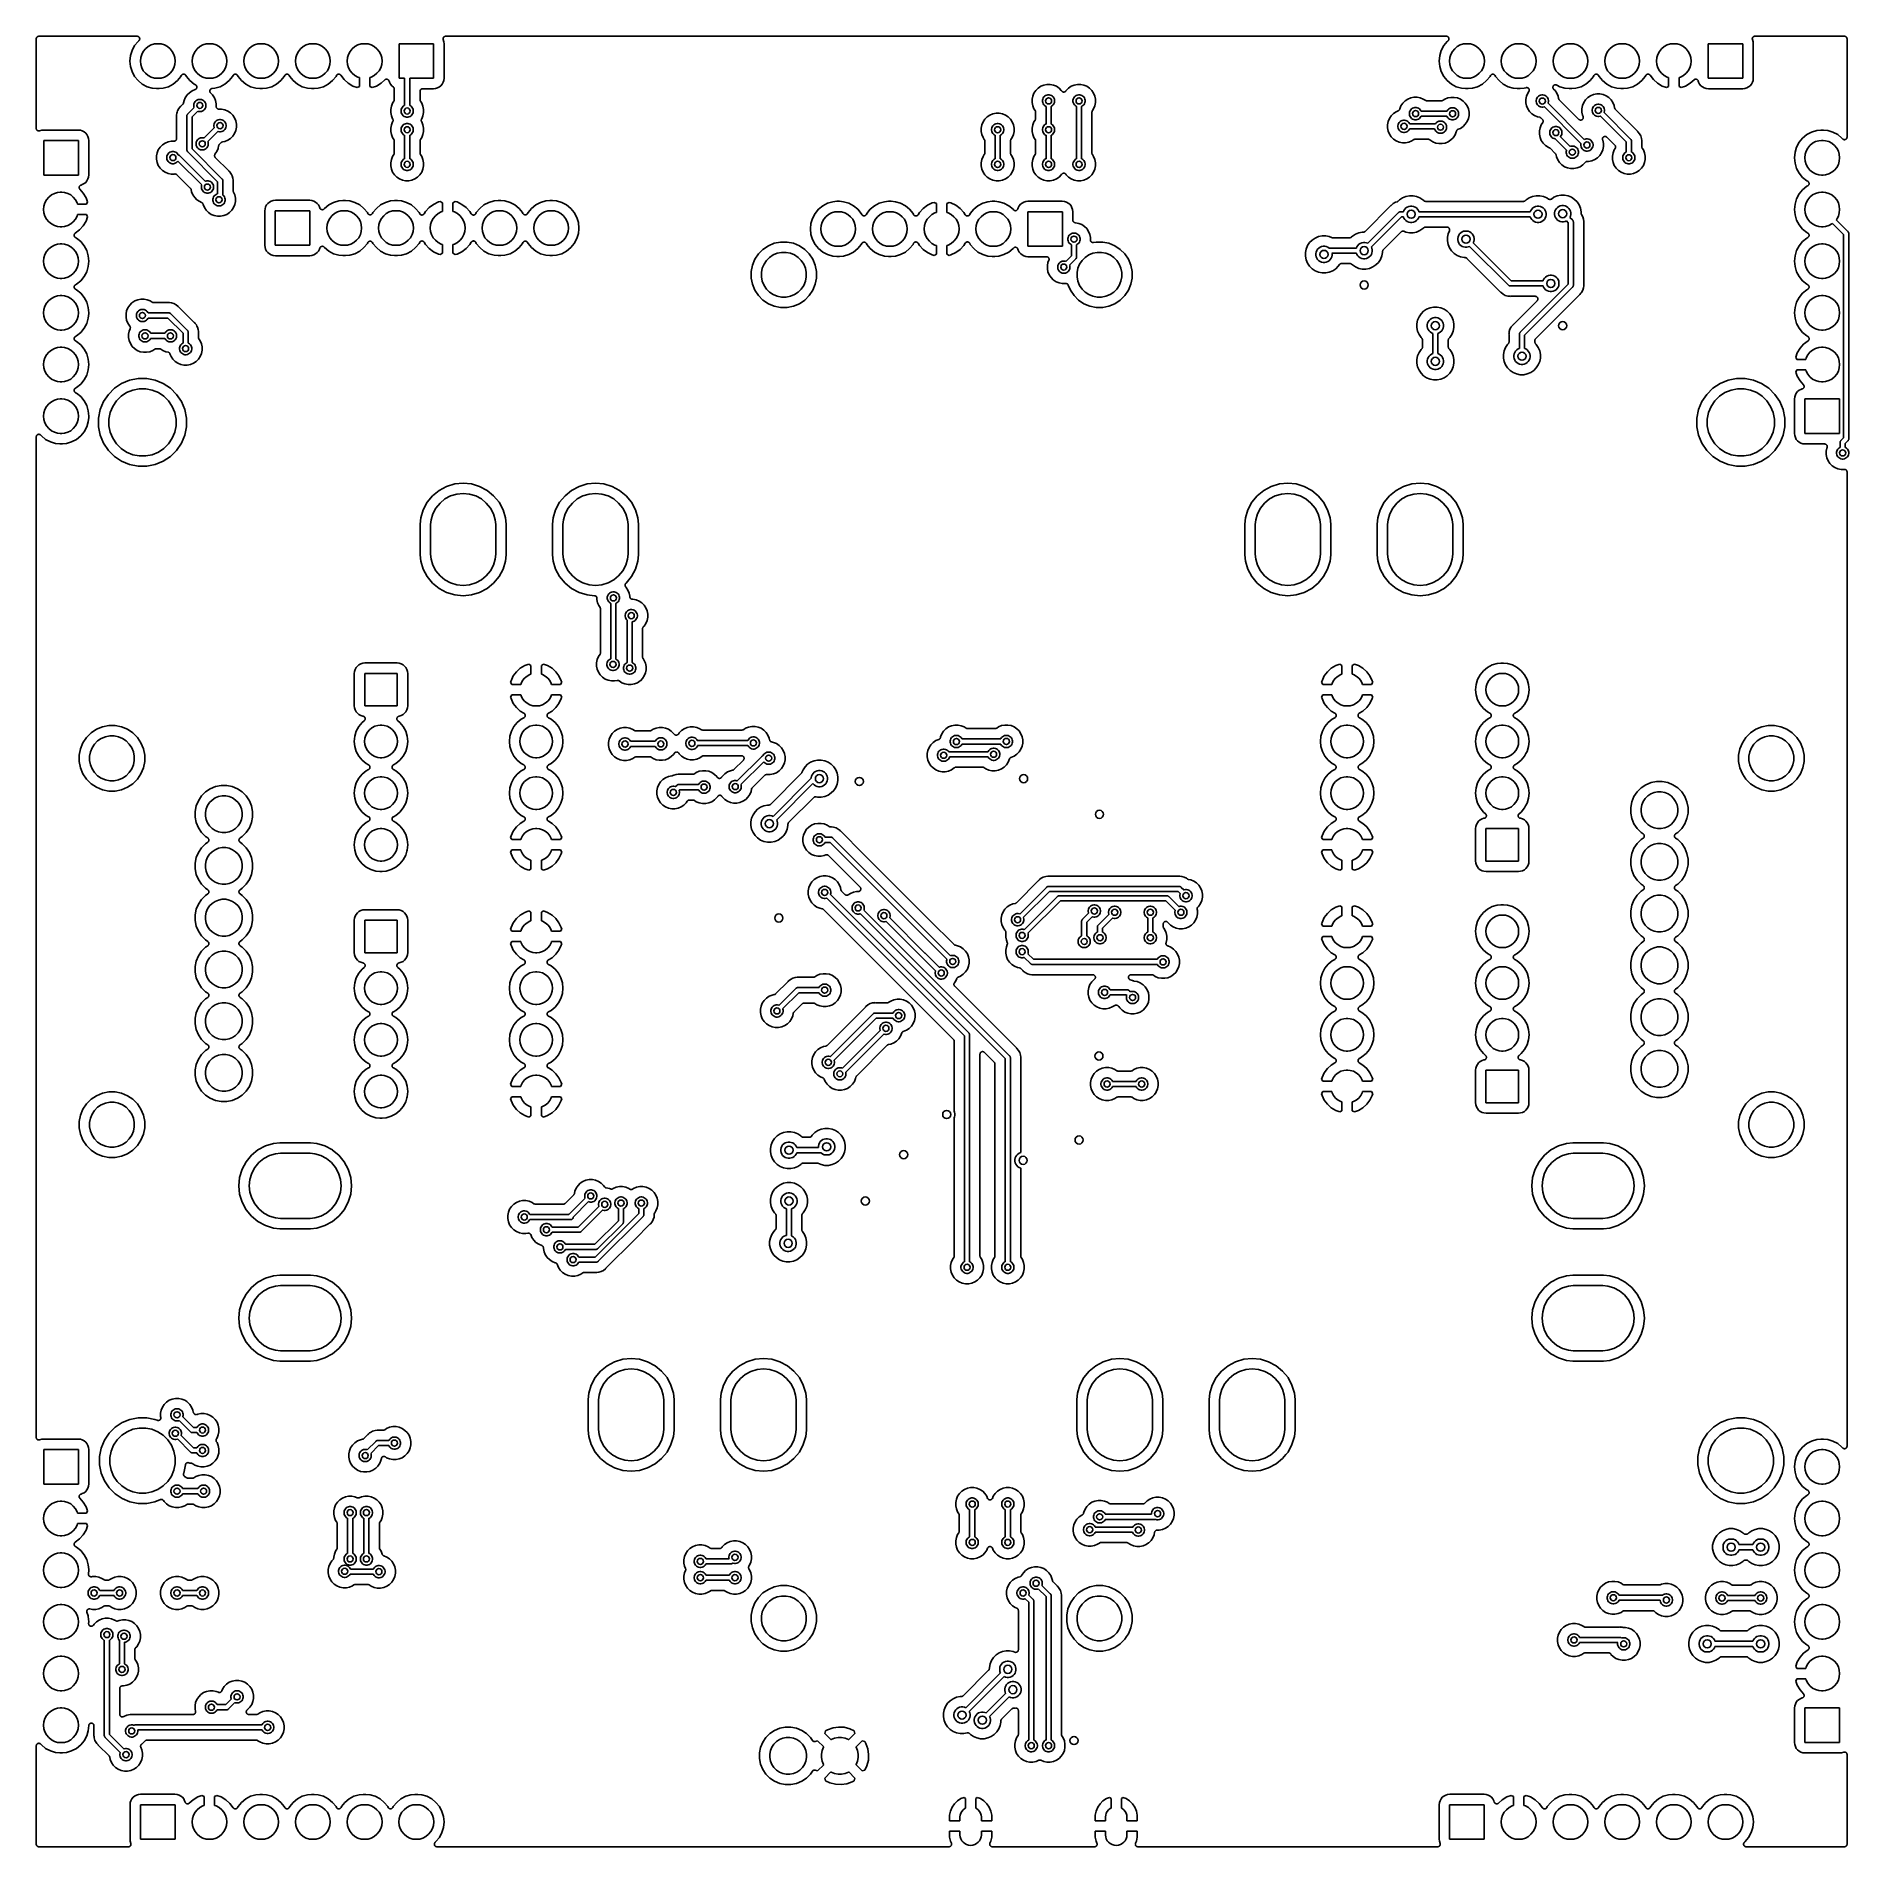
# Model space of a CAD drawing. Extents: x 0.81 to 4.31, y -4.31 to -0.81.
import ezdxf

# ---------------------------------------------------------------- set-up
doc = ezdxf.new("R2010")
doc.units = 0
doc.header["$MEASUREMENT"] = 0
doc.layers.add('BLACK', color=7, linetype='CONTINUOUS')

msp = doc.modelspace()

# ---------------------------------------------------------------- linework, layer by layer
at = {"layer": 'BLACK', "linetype": 'CONTINUOUS'}
for p, q in [((0.808386, -0.813316), (0.808439, -0.812847)), ((0.808386, -0.81335), (0.808386, -0.813316)), ((0.808386, -0.813351), (0.808386, -0.81335)), ((0.808386, -0.813352), (0.808386, -0.813351)), ((0.808386, -0.813386), (0.808386, -0.813352)), ((0.808386, -0.986584), (0.808386, -0.813386)), ((0.808439, -0.812847), (0.808488, -0.81238)), ((0.808488, -0.81238), (0.808493, -0.812364)), ((0.808493, -0.812364), (0.808495, -0.812346)), ((0.808495, -0.812346), (0.808637, -0.811898)), ((0.808637, -0.811898), (0.808776, -0.811448)), ((0.808776, -0.811448), (0.808785, -0.811433)), ((0.808785, -0.811433), (0.80879, -0.811416)), ((0.80879, -0.811416), (0.809016, -0.811005)), ((0.809016, -0.811005), (0.809241, -0.81059)), ((0.809241, -0.81059), (0.809252, -0.810576)), ((0.809252, -0.810576), (0.80926, -0.810561)), ((0.80926, -0.810561), (0.809562, -0.810201)), ((0.809562, -0.810201), (0.809863, -0.809838)), ((0.809863, -0.809838), (0.809876, -0.809827)), ((0.809876, -0.809827), (0.809888, -0.809813)), ((0.809888, -0.809813), (0.810254, -0.809519)), ((0.810254, -0.809519), (0.810619, -0.809221)), ((0.810619, -0.809221), (0.810634, -0.809213)), ((0.810634, -0.809213), (0.810648, -0.809202)), ((0.810648, -0.809202), (0.811065, -0.808984)), ((0.811065, -0.808984), (0.81148, -0.808763)), ((0.81148, -0.808763), (0.811497, -0.808758)), ((0.811497, -0.808758), (0.811513, -0.80875)), ((0.811513, -0.80875), (0.811963, -0.808617)), ((0.811963, -0.808617), (0.812415, -0.808481)), ((0.812415, -0.808481), (0.812432, -0.808479)), ((0.812432, -0.808479), (0.812449, -0.808474)), ((0.812449, -0.808474), (0.812917, -0.808432)), ((0.812917, -0.808432), (0.813386, -0.808386)), ((0.813386, -0.808386), (1.00344, -0.808386)), ((0.993673, -0.83574), (0.990616, -0.845818)), ((0.998638, -0.826452), (0.993673, -0.83574)), ((1.00532, -0.818311), (0.998638, -0.826452)), ((1.00344, -0.808386), (1.00351, -0.808386)), ((1.00351, -0.808386), (1.00374, -0.808413)), ((1.00374, -0.808413), (1.00398, -0.808415)), ((1.00398, -0.808415), (1.00423, -0.808467)), ((1.00423, -0.808467), (1.00448, -0.808495)), ((1.00448, -0.808495), (1.0047, -0.808567)), ((1.0047, -0.808567), (1.00494, -0.808615)), ((1.00494, -0.808615), (1.00517, -0.808714)), ((1.00517, -0.808714), (1.00541, -0.80879)), ((1.00661, -0.817251), (1.00532, -0.818311)), ((1.00541, -0.80879), (1.00562, -0.808904)), ((1.00562, -0.808904), (1.00583, -0.808997)), ((1.00583, -0.808997), (1.00604, -0.809139)), ((1.00604, -0.809139), (1.00626, -0.80926)), ((1.00626, -0.80926), (1.00645, -0.809413)), ((1.00645, -0.809413), (1.00664, -0.809546)), ((1.00678, -0.817083), (1.00661, -0.817251)), ((1.00664, -0.809546), (1.00682, -0.809725)), ((1.00696, -0.816934), (1.00678, -0.817083)), ((1.00682, -0.809725), (1.00701, -0.809888)), ((1.00712, -0.816739), (1.00696, -0.816934)), ((1.00701, -0.809888), (1.00716, -0.810072)), ((1.0073, -0.816561), (1.00712, -0.816739)), ((1.00716, -0.810072), (1.00733, -0.810241)), ((1.00743, -0.816364), (1.0073, -0.816561)), ((1.00733, -0.810241), (1.00746, -0.810451)), ((1.00758, -0.816182), (1.00743, -0.816364)), ((1.00746, -0.810451), (1.00762, -0.810648)), ((1.0077, -0.81596), (1.00758, -0.816182)), ((1.00762, -0.810648), (1.00773, -0.810858)), ((1.00784, -0.81575), (1.0077, -0.81596)), ((1.00773, -0.810858), (1.00786, -0.811056)), ((1.00794, -0.815532), (1.00784, -0.81575)), ((1.00786, -0.811056), (1.00796, -0.811289)), ((1.00805, -0.815323), (1.00794, -0.815532)), ((1.00796, -0.811289), (1.00807, -0.811513)), ((1.00812, -0.815083), (1.00805, -0.815323)), ((1.00807, -0.811513), (1.00814, -0.81174)), ((1.00822, -0.81485), (1.00812, -0.815083)), ((1.00814, -0.81174), (1.00823, -0.811959)), ((1.00827, -0.814617), (1.00822, -0.81485)), ((1.00823, -0.811959), (1.00828, -0.812207)), ((1.00834, -0.814391), (1.00827, -0.814617)), ((1.00828, -0.812207), (1.00835, -0.812449)), ((1.00836, -0.81414), (1.00834, -0.814391)), ((1.00835, -0.812449), (1.00837, -0.812685)), ((1.00841, -0.813893), (1.00836, -0.81414)), ((1.00837, -0.812685), (1.00842, -0.812917)), ((1.00844, -0.813421), (1.00841, -0.813657)), ((1.00841, -0.813657), (1.00841, -0.813893)), ((1.00842, -0.812917), (1.00842, -0.813169)), ((1.00842, -0.813169), (1.00844, -0.813421)), ((1.01224, -0.843431), (1.01535, -0.837617)), ((1.01535, -0.837617), (1.01953, -0.832522)), ((1.01953, -0.832522), (1.02463, -0.82834)), ((1.02463, -0.82834), (1.03044, -0.825232)), ((1.03044, -0.825232), (1.03675, -0.823319)), ((1.03675, -0.823319), (1.04166, -0.822835)), ((1.04166, -0.822835), (1.04495, -0.822835)), ((1.04495, -0.822835), (1.04987, -0.823319)), ((1.04987, -0.823319), (1.05618, -0.825232)), ((1.05618, -0.825232), (1.06199, -0.82834)), ((1.06199, -0.82834), (1.06708, -0.832522)), ((1.06708, -0.832522), (1.07127, -0.837617)), ((1.07127, -0.837617), (1.07437, -0.843431)), ((1.11224, -0.843431), (1.11535, -0.837617)), ((1.11535, -0.837617), (1.11953, -0.832522)), ((1.11953, -0.832522), (1.12463, -0.82834)), ((1.12463, -0.82834), (1.13044, -0.825232)), ((1.13044, -0.825232), (1.13675, -0.823319)), ((1.13675, -0.823319), (1.14166, -0.822835)), ((1.14166, -0.822835), (1.14495, -0.822835)), ((1.14495, -0.822835), (1.14987, -0.823319)), ((1.14987, -0.823319), (1.15618, -0.825232)), ((1.15618, -0.825232), (1.16199, -0.82834)), ((1.16199, -0.82834), (1.16708, -0.832522)), ((1.16708, -0.832522), (1.17127, -0.837617)), ((1.17127, -0.837617), (1.17437, -0.843431)), ((1.21224, -0.843431), (1.21535, -0.837617)), ((1.21535, -0.837617), (1.21953, -0.832522)), ((1.21953, -0.832522), (1.22463, -0.82834)), ((1.22463, -0.82834), (1.23044, -0.825232)), ((1.23044, -0.825232), (1.23675, -0.823319)), ((1.23675, -0.823319), (1.24166, -0.822835)), ((1.24166, -0.822835), (1.24495, -0.822835)), ((1.24495, -0.822835), (1.24987, -0.823319)), ((1.24987, -0.823319), (1.25618, -0.825232)), ((1.25618, -0.825232), (1.26199, -0.82834)), ((1.26199, -0.82834), (1.26708, -0.832522)), ((1.26708, -0.832522), (1.27127, -0.837617)), ((1.27127, -0.837617), (1.27437, -0.843431)), ((1.31224, -0.843431), (1.31535, -0.837617)), ((1.31535, -0.837617), (1.31953, -0.832522)), ((1.31953, -0.832522), (1.32463, -0.82834)), ((1.32463, -0.82834), (1.33044, -0.825232)), ((1.33044, -0.825232), (1.33675, -0.823319)), ((1.33675, -0.823319), (1.34166, -0.822835)), ((1.34166, -0.822835), (1.34495, -0.822835)), ((1.34495, -0.822835), (1.34987, -0.823319)), ((1.34987, -0.823319), (1.35618, -0.825232)), ((1.35618, -0.825232), (1.36199, -0.82834)), ((1.36199, -0.82834), (1.36708, -0.832522)), ((1.36708, -0.832522), (1.37127, -0.837617)), ((1.37127, -0.837617), (1.37437, -0.843431)), ((1.41224, -0.843431), (1.41535, -0.837617)), ((1.41535, -0.837617), (1.41953, -0.832522)), ((1.41953, -0.832522), (1.42463, -0.82834)), ((1.42463, -0.82834), (1.43044, -0.825232)), ((1.43044, -0.825232), (1.43675, -0.823319)), ((1.43675, -0.823319), (1.44166, -0.822835)), ((1.44166, -0.822835), (1.44495, -0.822835)), ((1.44495, -0.822835), (1.44987, -0.823319)), ((1.44987, -0.823319), (1.45618, -0.825232)), ((1.45618, -0.825232), (1.46199, -0.82834)), ((1.46199, -0.82834), (1.46708, -0.832522)), ((1.46708, -0.832522), (1.47127, -0.837617)), ((1.47127, -0.837617), (1.47437, -0.843431)), ((1.50984, -0.889764), (1.50984, -0.822835)), ((1.50984, -0.822835), (1.57677, -0.822835)), ((1.57677, -0.822835), (1.57677, -0.889764)), ((1.59503, -0.813351), (1.59506, -0.813094)), ((1.59505, -0.81358), (1.59503, -0.813351)), ((1.59505, -0.813811), (1.59505, -0.81358)), ((1.5951, -0.814066), (1.59505, -0.813811)), ((1.59506, -0.812835), (1.59511, -0.81261)), ((1.59506, -0.813094), (1.59506, -0.812835)), ((1.59512, -0.814323), (1.5951, -0.814066)), ((1.59511, -0.81261), (1.59513, -0.81238)), ((1.59518, -0.814543), (1.59512, -0.814323)), ((1.59513, -0.81238), (1.59521, -0.812133)), ((1.59523, -0.81477), (1.59518, -0.814543)), ((1.59521, -0.812133), (1.59526, -0.81188)), ((1.59525, -0.814837), (1.59523, -0.81477)), ((1.59648, -0.818914), (1.59525, -0.814837)), ((1.59526, -0.81188), (1.59535, -0.811668)), ((1.59535, -0.811668), (1.59542, -0.811448)), ((1.59542, -0.811448), (1.59554, -0.811221)), ((1.59554, -0.811221), (1.59565, -0.810983)), ((1.59565, -0.810983), (1.59578, -0.810792)), ((1.59578, -0.810792), (1.59589, -0.81059)), ((1.59589, -0.81059), (1.59605, -0.810391)), ((1.59605, -0.810391), (1.5962, -0.810177)), ((1.5962, -0.810177), (1.59636, -0.810016)), ((1.59636, -0.810016), (1.59651, -0.809838)), ((1.59689, -0.82308), (1.59648, -0.818914)), ((1.59651, -0.809838), (1.59671, -0.809674)), ((1.59671, -0.809674), (1.59689, -0.809493)), ((1.59689, -0.809493), (1.59708, -0.809367)), ((1.59689, -0.889518), (1.59689, -0.82308)), ((1.59708, -0.809367), (1.59726, -0.809221)), ((1.59726, -0.809221), (1.59749, -0.8091)), ((1.59749, -0.8091), (1.59771, -0.808958)), ((1.59771, -0.808958), (1.59792, -0.808871)), ((1.59792, -0.808871), (1.59812, -0.808763)), ((1.59812, -0.808763), (1.59837, -0.808688)), ((1.59837, -0.808688), (1.59861, -0.808591)), ((1.59861, -0.808591), (1.59884, -0.808548)), ((1.59884, -0.808548), (1.59906, -0.808481)), ((1.59906, -0.808481), (1.59932, -0.808456)), ((1.59932, -0.808456), (1.59957, -0.808407)), ((1.59957, -0.808407), (1.5998, -0.808408)), ((1.5998, -0.808408), (1.60003, -0.808386)), ((1.60003, -0.808386), (3.53494, -0.808386)), ((3.52517, -0.83574), (3.52211, -0.845818)), ((3.53013, -0.826452), (3.52517, -0.83574)), ((3.53682, -0.818311), (3.53013, -0.826452)), ((3.53494, -0.808386), (3.535, -0.808386)), ((3.535, -0.808386), (3.53524, -0.808413)), ((3.53524, -0.808413), (3.53548, -0.808415)), ((3.53548, -0.808415), (3.53572, -0.808467)), ((3.53572, -0.808467), (3.53597, -0.808495)), ((3.53597, -0.808495), (3.5362, -0.808567)), ((3.5362, -0.808567), (3.53643, -0.808615)), ((3.53643, -0.808615), (3.53666, -0.808714)), ((3.53666, -0.808714), (3.5369, -0.80879)), ((3.53811, -0.817251), (3.53682, -0.818311)), ((3.5369, -0.80879), (3.53711, -0.808904)), ((3.53711, -0.808904), (3.53733, -0.808997)), ((3.53733, -0.808997), (3.53754, -0.809139)), ((3.53754, -0.809139), (3.53776, -0.80926)), ((3.53776, -0.80926), (3.53794, -0.809413)), ((3.53794, -0.809413), (3.53814, -0.809546)), ((3.53827, -0.817083), (3.53811, -0.817251)), ((3.53814, -0.809546), (3.53831, -0.809725)), ((3.53846, -0.816934), (3.53827, -0.817083)), ((3.53831, -0.809725), (3.53851, -0.809888)), ((3.53862, -0.816739), (3.53846, -0.816934)), ((3.53851, -0.809888), (3.53866, -0.810072)), ((3.5388, -0.816561), (3.53862, -0.816739)), ((3.53866, -0.810072), (3.53882, -0.810241)), ((3.53893, -0.816364), (3.5388, -0.816561)), ((3.53882, -0.810241), (3.53896, -0.810451)), ((3.53908, -0.816182), (3.53893, -0.816364)), ((3.53896, -0.810451), (3.53912, -0.810648)), ((3.5392, -0.81596), (3.53908, -0.816182)), ((3.53912, -0.810648), (3.53923, -0.810858)), ((3.53934, -0.81575), (3.5392, -0.81596)), ((3.53923, -0.810858), (3.53936, -0.811056)), ((3.53943, -0.815532), (3.53934, -0.81575)), ((3.53936, -0.811056), (3.53945, -0.811289)), ((3.53954, -0.815323), (3.53943, -0.815532)), ((3.53945, -0.811289), (3.53957, -0.811513)), ((3.53962, -0.815083), (3.53954, -0.815323)), ((3.53957, -0.811513), (3.53964, -0.81174)), ((3.53972, -0.81485), (3.53962, -0.815083)), ((3.53964, -0.81174), (3.53973, -0.811959)), ((3.53976, -0.814617), (3.53972, -0.81485)), ((3.53973, -0.811959), (3.53978, -0.812207)), ((3.53983, -0.814391), (3.53976, -0.814617)), ((3.53978, -0.812207), (3.53985, -0.812449)), ((3.53986, -0.81414), (3.53983, -0.814391)), ((3.53985, -0.812449), (3.53987, -0.812685)), ((3.53991, -0.813893), (3.53986, -0.81414)), ((3.53987, -0.812685), (3.53991, -0.812917)), ((3.53991, -0.812917), (3.53991, -0.813169)), ((3.53991, -0.813169), (3.53993, -0.813421)), ((3.53993, -0.813421), (3.53991, -0.813657)), ((3.53991, -0.813657), (3.53991, -0.813893)), ((3.54374, -0.843431), (3.54684, -0.837617)), ((3.54684, -0.837617), (3.55103, -0.832522)), ((3.55103, -0.832522), (3.55612, -0.82834)), ((3.55612, -0.82834), (3.56193, -0.825232)), ((3.56193, -0.825232), (3.56824, -0.823319)), ((3.56824, -0.823319), (3.57316, -0.822835)), ((3.57316, -0.822835), (3.57645, -0.822835)), ((3.57645, -0.822835), (3.58136, -0.823319)), ((3.58136, -0.823319), (3.58767, -0.825232)), ((3.58767, -0.825232), (3.59348, -0.82834)), ((3.59348, -0.82834), (3.59858, -0.832522)), ((3.59858, -0.832522), (3.60276, -0.837617)), ((3.60276, -0.837617), (3.60587, -0.843431)), ((3.64374, -0.843431), (3.64684, -0.837617)), ((3.64684, -0.837617), (3.65103, -0.832522)), ((3.65103, -0.832522), (3.65612, -0.82834)), ((3.65612, -0.82834), (3.66193, -0.825232)), ((3.66193, -0.825232), (3.66824, -0.823319)), ((3.66824, -0.823319), (3.67316, -0.822835)), ((3.67316, -0.822835), (3.67645, -0.822835)), ((3.67645, -0.822835), (3.68136, -0.823319)), ((3.68136, -0.823319), (3.68767, -0.825232)), ((3.68767, -0.825232), (3.69348, -0.82834)), ((3.69348, -0.82834), (3.69858, -0.832522)), ((3.69858, -0.832522), (3.70276, -0.837617)), ((3.70276, -0.837617), (3.70587, -0.843431)), ((3.74374, -0.843431), (3.74684, -0.837617)), ((3.74684, -0.837617), (3.75103, -0.832522)), ((3.75103, -0.832522), (3.75612, -0.82834)), ((3.75612, -0.82834), (3.76193, -0.825232)), ((3.76193, -0.825232), (3.76824, -0.823319)), ((3.76824, -0.823319), (3.77316, -0.822835)), ((3.77316, -0.822835), (3.77645, -0.822835)), ((3.77645, -0.822835), (3.78136, -0.823319)), ((3.78136, -0.823319), (3.78767, -0.825232)), ((3.78767, -0.825232), (3.79348, -0.82834)), ((3.79348, -0.82834), (3.79858, -0.832522)), ((3.79858, -0.832522), (3.80276, -0.837617)), ((3.80276, -0.837617), (3.80587, -0.843431)), ((3.84374, -0.843431), (3.84684, -0.837617)), ((3.84684, -0.837617), (3.85103, -0.832522)), ((3.85103, -0.832522), (3.85612, -0.82834)), ((3.85612, -0.82834), (3.86193, -0.825232)), ((3.86193, -0.825232), (3.86824, -0.823319)), ((3.86824, -0.823319), (3.87316, -0.822835)), ((3.87316, -0.822835), (3.87645, -0.822835)), ((3.87645, -0.822835), (3.88136, -0.823319)), ((3.88136, -0.823319), (3.88767, -0.825232)), ((3.88767, -0.825232), (3.89349, -0.82834)), ((3.89349, -0.82834), (3.89858, -0.832522)), ((3.89858, -0.832522), (3.90276, -0.837617)), ((3.90276, -0.837617), (3.90587, -0.843431)), ((3.94374, -0.843431), (3.94684, -0.837617)), ((3.94684, -0.837617), (3.95103, -0.832522)), ((3.95103, -0.832522), (3.95612, -0.82834)), ((3.95612, -0.82834), (3.96193, -0.825232)), ((3.96193, -0.825232), (3.96824, -0.823319)), ((3.96824, -0.823319), (3.97316, -0.822835)), ((3.97316, -0.822835), (3.97645, -0.822835)), ((3.97645, -0.822835), (3.98136, -0.823319)), ((3.98136, -0.823319), (3.98767, -0.825232)), ((3.98767, -0.825232), (3.99348, -0.82834)), ((3.99348, -0.82834), (3.99858, -0.832522)), ((3.99858, -0.832522), (4.00276, -0.837617)), ((4.00276, -0.837617), (4.00587, -0.843431)), ((4.04134, -0.889764), (4.04134, -0.822835)), ((4.04134, -0.822835), (4.10827, -0.822835)), ((4.10827, -0.822835), (4.10827, -0.889764)), ((4.12653, -0.813351), (4.12655, -0.813094)), ((4.12655, -0.81358), (4.12653, -0.813351)), ((4.12654, -0.813811), (4.12655, -0.81358)), ((4.12659, -0.814066), (4.12654, -0.813811)), ((4.12655, -0.813094), (4.12656, -0.812835)), ((4.12656, -0.812835), (4.1266, -0.81261)), ((4.12661, -0.814323), (4.12659, -0.814066)), ((4.1266, -0.81261), (4.12663, -0.81238)), ((4.12668, -0.814543), (4.12661, -0.814323)), ((4.12663, -0.81238), (4.12671, -0.812133)), ((4.12672, -0.81477), (4.12668, -0.814543)), ((4.12671, -0.812133), (4.12676, -0.81188)), ((4.12674, -0.814837), (4.12672, -0.81477)), ((4.12798, -0.818914), (4.12674, -0.814837)), ((4.12676, -0.81188), (4.12685, -0.811668)), ((4.12685, -0.811668), (4.12692, -0.811448)), ((4.12692, -0.811448), (4.12704, -0.811221)), ((4.12704, -0.811221), (4.12714, -0.810983)), ((4.12714, -0.810983), (4.12727, -0.810792)), ((4.12727, -0.810792), (4.12738, -0.81059)), ((4.12738, -0.81059), (4.12755, -0.810391)), ((4.12755, -0.810391), (4.12769, -0.810177)), ((4.12769, -0.810177), (4.12786, -0.810016)), ((4.12786, -0.810016), (4.128, -0.809838)), ((4.12839, -0.82308), (4.12798, -0.818914)), ((4.128, -0.809838), (4.1282, -0.809674)), ((4.1282, -0.809674), (4.12839, -0.809493)), ((4.12839, -0.809493), (4.12858, -0.809367)), ((4.12839, -0.889518), (4.12839, -0.82308)), ((4.12858, -0.809367), (4.12876, -0.809221)), ((4.12876, -0.809221), (4.12899, -0.8091)), ((4.12899, -0.8091), (4.1292, -0.808958)), ((4.1292, -0.808958), (4.12942, -0.808871)), ((4.12942, -0.808871), (4.12962, -0.808763)), ((4.12962, -0.808763), (4.12987, -0.808688)), ((4.12987, -0.808688), (4.13011, -0.808591)), ((4.13011, -0.808591), (4.13033, -0.808548)), ((4.13033, -0.808548), (4.13056, -0.808481)), ((4.13056, -0.808481), (4.13081, -0.808456)), ((4.13081, -0.808456), (4.13107, -0.808407)), ((4.13107, -0.808407), (4.1313, -0.808408)), ((4.1313, -0.808408), (4.13153, -0.808386)), ((4.13153, -0.808386), (4.30472, -0.808386)), ((4.30472, -0.808386), (4.30476, -0.808386)), ((4.30476, -0.808386), (4.30476, -0.808386)), ((4.30476, -0.808386), (4.30476, -0.808386)), ((4.30476, -0.808386), (4.30479, -0.808386)), ((4.30479, -0.808386), (4.30526, -0.808439)), ((4.30526, -0.808439), (4.30573, -0.808488)), ((4.30573, -0.808488), (4.30575, -0.808493)), ((4.30575, -0.808493), (4.30576, -0.808495)), ((4.30576, -0.808495), (4.30621, -0.808637)), ((4.30621, -0.808637), (4.30666, -0.808776)), ((4.30666, -0.808776), (4.30668, -0.808785)), ((4.30668, -0.808785), (4.30669, -0.80879)), ((4.30669, -0.80879), (4.30711, -0.809016)), ((4.30711, -0.809016), (4.30752, -0.809241)), ((4.30752, -0.809241), (4.30753, -0.809252)), ((4.30753, -0.809252), (4.30755, -0.80926)), ((4.30755, -0.80926), (4.30791, -0.809562)), ((4.30791, -0.809562), (4.30827, -0.809863)), ((4.30827, -0.809863), (4.30828, -0.809876)), ((4.30828, -0.809876), (4.3083, -0.809888)), ((4.3083, -0.809888), (4.30859, -0.810254)), ((4.30859, -0.810254), (4.30889, -0.810619)), ((4.30889, -0.810619), (4.3089, -0.810634)), ((4.3089, -0.810634), (4.30891, -0.810648)), ((4.30891, -0.810648), (4.30913, -0.811065)), ((4.30913, -0.811065), (4.30935, -0.81148)), ((4.30935, -0.81148), (4.30935, -0.811497)), ((4.30935, -0.811497), (4.30936, -0.811513)), ((4.30936, -0.811513), (4.30949, -0.811963)), ((4.30949, -0.811963), (4.30963, -0.812415)), ((4.30963, -0.812415), (4.30963, -0.812432)), ((4.30963, -0.812432), (4.30964, -0.812449)), ((4.30964, -0.812449), (4.30968, -0.812917)), ((4.30968, -0.812917), (4.30972, -0.813386)), ((4.30972, -0.813386), (4.30972, -1.00344)), ((0.990616, -0.845818), (0.989584, -0.856299)), ((0.989584, -0.856299), (0.990616, -0.86678)), ((0.990616, -0.86678), (0.993673, -0.876858)), ((1.00968, -0.856299), (1.01033, -0.849739)), ((1.01033, -0.862859), (1.00968, -0.856299)), ((1.01033, -0.849739), (1.01224, -0.843431)), ((1.01224, -0.869168), (1.01033, -0.862859)), ((1.01535, -0.874981), (1.01224, -0.869168)), ((1.01953, -0.880077), (1.01535, -0.874981)), ((1.07127, -0.874981), (1.06708, -0.880077)), ((1.07437, -0.869168), (1.07127, -0.874981)), ((1.07437, -0.843431), (1.07629, -0.849739)), ((1.07629, -0.862859), (1.07437, -0.869168)), ((1.07629, -0.849739), (1.07693, -0.856299)), ((1.07693, -0.856299), (1.07629, -0.862859)), ((1.10968, -0.856299), (1.11033, -0.849739)), ((1.11033, -0.862859), (1.10968, -0.856299)), ((1.11033, -0.849739), (1.11224, -0.843431)), ((1.11224, -0.869168), (1.11033, -0.862859)), ((1.11535, -0.874981), (1.11224, -0.869168)), ((1.11953, -0.880077), (1.11535, -0.874981)), ((1.17127, -0.874981), (1.16708, -0.880077)), ((1.17437, -0.869168), (1.17127, -0.874981)), ((1.17437, -0.843431), (1.17629, -0.849739)), ((1.17629, -0.862859), (1.17437, -0.869168)), ((1.17629, -0.849739), (1.17693, -0.856299)), ((1.17693, -0.856299), (1.17629, -0.862859)), ((1.20968, -0.856299), (1.21033, -0.849739)), ((1.21033, -0.862859), (1.20968, -0.856299)), ((1.21033, -0.849739), (1.21224, -0.843431)), ((1.21224, -0.869168), (1.21033, -0.862859)), ((1.21535, -0.874981), (1.21224, -0.869168)), ((1.21953, -0.880077), (1.21535, -0.874981)), ((1.27127, -0.874981), (1.26708, -0.880077)), ((1.27437, -0.869168), (1.27127, -0.874981)), ((1.27437, -0.843431), (1.27629, -0.849739)), ((1.27629, -0.862859), (1.27437, -0.869168)), ((1.27629, -0.849739), (1.27693, -0.856299)), ((1.27693, -0.856299), (1.27629, -0.862859)), ((1.30968, -0.856299), (1.31033, -0.849739)), ((1.31033, -0.862859), (1.30968, -0.856299)), ((1.31033, -0.849739), (1.31224, -0.843431)), ((1.31224, -0.869168), (1.31033, -0.862859)), ((1.31535, -0.874981), (1.31224, -0.869168)), ((1.31953, -0.880077), (1.31535, -0.874981)), ((1.37127, -0.874981), (1.36708, -0.880077)), ((1.37437, -0.869168), (1.37127, -0.874981)), ((1.37437, -0.843431), (1.37629, -0.849739)), ((1.37629, -0.862859), (1.37437, -0.869168)), ((1.37629, -0.849739), (1.37693, -0.856299)), ((1.37693, -0.856299), (1.37629, -0.862859)), ((1.40968, -0.856299), (1.41033, -0.849739)), ((1.41033, -0.862859), (1.40968, -0.856299)), ((1.41033, -0.849739), (1.41224, -0.843431)), ((1.41224, -0.869168), (1.41033, -0.862859)), ((1.41535, -0.874981), (1.41224, -0.869168)), ((1.41953, -0.880077), (1.41535, -0.874981)), ((1.47127, -0.874981), (1.46708, -0.880077)), ((1.47437, -0.869168), (1.47127, -0.874981)), ((1.47437, -0.843431), (1.47629, -0.849739)), ((1.47629, -0.862859), (1.47437, -0.869168)), ((1.47629, -0.849739), (1.47693, -0.856299)), ((1.47693, -0.856299), (1.47629, -0.862859)), ((3.52211, -0.845818), (3.52108, -0.856299)), ((3.52108, -0.856299), (3.52211, -0.86678)), ((3.52211, -0.86678), (3.52517, -0.876858)), ((3.54118, -0.856299), (3.54182, -0.849739)), ((3.54182, -0.862859), (3.54118, -0.856299)), ((3.54182, -0.849739), (3.54374, -0.843431)), ((3.54374, -0.869168), (3.54182, -0.862859)), ((3.54684, -0.874981), (3.54374, -0.869168)), ((3.55103, -0.880077), (3.54684, -0.874981)), ((3.60276, -0.874981), (3.59858, -0.880077)), ((3.60587, -0.869168), (3.60276, -0.874981)), ((3.60587, -0.843431), (3.60778, -0.849739)), ((3.60778, -0.862859), (3.60587, -0.869168)), ((3.60778, -0.849739), (3.60843, -0.856299)), ((3.60843, -0.856299), (3.60778, -0.862859)), ((3.64118, -0.856299), (3.64182, -0.849739)), ((3.64182, -0.862859), (3.64118, -0.856299)), ((3.64182, -0.849739), (3.64374, -0.843431)), ((3.64374, -0.869168), (3.64182, -0.862859)), ((3.64684, -0.874981), (3.64374, -0.869168)), ((3.65103, -0.880077), (3.64684, -0.874981)), ((3.70276, -0.874981), (3.69858, -0.880077)), ((3.70587, -0.869168), (3.70276, -0.874981)), ((3.70587, -0.843431), (3.70778, -0.849739)), ((3.70778, -0.862859), (3.70587, -0.869168)), ((3.70778, -0.849739), (3.70843, -0.856299)), ((3.70843, -0.856299), (3.70778, -0.862859)), ((3.74118, -0.856299), (3.74182, -0.849739)), ((3.74182, -0.862859), (3.74118, -0.856299)), ((3.74182, -0.849739), (3.74374, -0.843431)), ((3.74374, -0.869168), (3.74182, -0.862859)), ((3.74684, -0.874981), (3.74374, -0.869168)), ((3.75103, -0.880077), (3.74684, -0.874981)), ((3.80276, -0.874981), (3.79858, -0.880077)), ((3.80587, -0.869168), (3.80276, -0.874981)), ((3.80587, -0.843431), (3.80778, -0.849739)), ((3.80778, -0.862859), (3.80587, -0.869168)), ((3.80778, -0.849739), (3.80843, -0.856299)), ((3.80843, -0.856299), (3.80778, -0.862859)), ((3.84118, -0.856299), (3.84182, -0.849739)), ((3.84182, -0.862859), (3.84118, -0.856299)), ((3.84182, -0.849739), (3.84374, -0.843431)), ((3.84374, -0.869168), (3.84182, -0.862859)), ((3.84684, -0.874981), (3.84374, -0.869168)), ((3.85103, -0.880077), (3.84684, -0.874981)), ((3.90276, -0.874981), (3.89858, -0.880077)), ((3.90587, -0.869168), (3.90276, -0.874981)), ((3.90587, -0.843431), (3.90778, -0.849739)), ((3.90778, -0.862859), (3.90587, -0.869168)), ((3.90778, -0.849739), (3.90843, -0.856299)), ((3.90843, -0.856299), (3.90778, -0.862859)), ((3.94118, -0.856299), (3.94182, -0.849739)), ((3.94182, -0.862859), (3.94118, -0.856299)), ((3.94182, -0.849739), (3.94374, -0.843431)), ((3.94374, -0.869168), (3.94182, -0.862859)), ((3.94684, -0.874981), (3.94374, -0.869168)), ((3.95103, -0.880077), (3.94684, -0.874981)), ((4.00276, -0.874981), (3.99858, -0.880077)), ((4.00587, -0.869168), (4.00276, -0.874981)), ((4.00587, -0.843431), (4.00778, -0.849739)), ((4.00778, -0.862859), (4.00587, -0.869168)), ((4.00778, -0.849739), (4.00843, -0.856299)), ((4.00843, -0.856299), (4.00778, -0.862859)), ((0.993673, -0.876858), (0.998638, -0.886146)), ((0.998638, -0.886146), (1.00532, -0.894287)), ((1.00532, -0.894287), (1.01346, -0.900968)), ((1.01346, -0.900968), (1.02275, -0.905933)), ((1.02463, -0.884259), (1.01953, -0.880077)), ((1.02275, -0.905933), (1.03283, -0.90899)), ((1.03044, -0.887366), (1.02463, -0.884259)), ((1.03675, -0.88928), (1.03044, -0.887366)), ((1.03283, -0.90899), (1.04068, -0.909764)), ((1.04166, -0.889764), (1.03675, -0.88928)), ((1.04068, -0.909764), (1.04593, -0.909764)), ((1.04495, -0.889764), (1.04166, -0.889764)), ((1.04987, -0.88928), (1.04495, -0.889764)), ((1.04593, -0.909764), (1.05379, -0.90899)), ((1.05618, -0.887366), (1.04987, -0.88928)), ((1.05379, -0.90899), (1.06387, -0.905933)), ((1.06199, -0.884259), (1.05618, -0.887366)), ((1.06708, -0.880077), (1.06199, -0.884259)), ((1.06387, -0.905933), (1.07315, -0.900968)), ((1.07315, -0.900968), (1.0813, -0.894287)), ((1.0813, -0.894287), (1.08798, -0.886146)), ((1.08798, -0.886146), (1.0889, -0.884423)), ((1.0889, -0.884423), (1.08892, -0.884382)), ((1.08892, -0.88438), (1.08893, -0.884362)), ((1.08892, -0.884381), (1.08892, -0.88438)), ((1.08892, -0.884382), (1.08892, -0.884381)), ((1.08893, -0.884362), (1.0892, -0.883963)), ((1.0892, -0.883963), (1.08947, -0.883574)), ((1.08947, -0.883574), (1.08948, -0.883567)), ((1.08948, -0.883558), (1.08983, -0.883219)), ((1.08948, -0.883567), (1.08948, -0.883558)), ((1.08983, -0.883219), (1.09017, -0.88289)), ((1.09017, -0.882884), (1.09018, -0.882876)), ((1.09017, -0.88289), (1.09017, -0.882884)), ((1.09018, -0.882876), (1.09058, -0.882615)), ((1.09058, -0.882615), (1.09098, -0.882354)), ((1.09098, -0.882354), (1.09099, -0.88235)), ((1.09099, -0.88235), (1.091, -0.882344)), ((1.091, -0.882344), (1.09144, -0.882166)), ((1.09144, -0.882166), (1.09188, -0.881986)), ((1.09188, -0.881986), (1.0919, -0.881984)), ((1.0919, -0.881984), (1.09191, -0.88198)), ((1.09191, -0.88198), (1.09238, -0.881892)), ((1.09238, -0.881892), (1.09284, -0.881801)), ((1.09284, -0.881801), (1.09285, -0.881801)), ((1.09285, -0.881801), (1.09286, -0.881799)), ((1.09286, -0.881799), (1.09334, -0.881804)), ((1.09334, -0.881804), (1.09382, -0.881806)), ((1.09382, -0.881806), (1.09383, -0.881808)), ((1.09383, -0.881808), (1.09384, -0.881808)), ((1.09384, -0.881808), (1.09431, -0.881906)), ((1.09431, -0.881906), (1.09478, -0.882)), ((1.09478, -0.882), (1.09479, -0.882004)), ((1.09479, -0.882004), (1.0948, -0.882007)), ((1.0948, -0.882007), (1.09524, -0.882194)), ((1.09524, -0.882194), (1.09568, -0.882376)), ((1.09568, -0.882376), (1.09568, -0.882383)), ((1.09568, -0.882383), (1.09569, -0.882387)), ((1.09569, -0.882387), (1.09609, -0.882654)), ((1.09609, -0.882654), (1.09649, -0.88292)), ((1.09649, -0.88292), (1.09649, -0.882928)), ((1.09649, -0.882928), (1.0965, -0.882934)), ((1.0965, -0.882934), (1.09684, -0.883275)), ((1.09684, -0.883275), (1.09717, -0.883611)), ((1.09717, -0.883611), (1.09718, -0.88362)), ((1.09718, -0.88362), (1.09719, -0.883628)), ((1.09719, -0.883628), (1.09745, -0.884029)), ((1.09745, -0.884029), (1.09772, -0.884423)), ((1.09772, -0.884423), (1.09864, -0.886146)), ((1.09864, -0.886146), (1.10532, -0.894287)), ((1.10532, -0.894287), (1.11346, -0.900968)), ((1.11346, -0.900968), (1.11625, -0.902461)), ((1.11645, -0.91115), (1.11623, -0.911291)), ((1.11625, -0.902461), (1.11631, -0.902494)), ((1.11631, -0.902494), (1.11651, -0.902627)), ((1.11667, -0.91103), (1.11645, -0.91115)), ((1.11651, -0.902627), (1.11671, -0.90274)), ((1.11685, -0.910882), (1.11667, -0.91103)), ((1.11671, -0.90274), (1.11691, -0.902903)), ((1.11705, -0.910752), (1.11685, -0.910882)), ((1.11691, -0.902903), (1.11712, -0.903047)), ((1.11723, -0.910573), (1.11705, -0.910752)), ((1.11712, -0.903047), (1.11728, -0.903216)), ((1.11742, -0.910412), (1.11723, -0.910573)), ((1.11728, -0.903216), (1.11746, -0.903366)), ((1.11757, -0.910231), (1.11742, -0.910412)), ((1.11746, -0.903366), (1.11762, -0.903564)), ((1.11774, -0.910066), (1.11757, -0.910231)), ((1.11762, -0.903564), (1.1178, -0.903746)), ((1.11788, -0.909855), (1.11774, -0.910066)), ((1.1178, -0.903746), (1.11793, -0.903943)), ((1.11805, -0.909659), (1.11788, -0.909855)), ((1.11793, -0.903943), (1.11807, -0.904126)), ((1.11816, -0.909453), (1.11805, -0.909659)), ((1.11807, -0.904126), (1.11819, -0.90435)), ((1.11829, -0.909258), (1.11816, -0.909453)), ((1.11819, -0.90435), (1.11833, -0.904564)), ((1.11839, -0.909024), (1.11829, -0.909258)), ((1.11833, -0.904564), (1.11842, -0.904782)), ((1.11851, -0.9088), (1.11839, -0.909024)), ((1.11842, -0.904782), (1.11853, -0.90499)), ((1.11858, -0.908576), (1.11851, -0.9088)), ((1.11853, -0.90499), (1.1186, -0.905233)), ((1.11867, -0.90836), (1.11858, -0.908576)), ((1.1186, -0.905233), (1.1187, -0.905469)), ((1.11872, -0.90811), (1.11867, -0.90836)), ((1.1187, -0.905469), (1.11874, -0.9057)), ((1.1188, -0.907868), (1.11872, -0.90811)), ((1.11874, -0.9057), (1.11881, -0.905925)), ((1.11882, -0.907634), (1.1188, -0.907868)), ((1.11881, -0.905925), (1.11883, -0.906178)), ((1.11887, -0.907404), (1.11882, -0.907634)), ((1.11883, -0.906178), (1.11888, -0.906428)), ((1.11888, -0.906428), (1.11887, -0.906663)), ((1.11887, -0.906663), (1.1189, -0.906897)), ((1.1189, -0.906897), (1.11887, -0.90715)), ((1.11887, -0.90715), (1.11887, -0.907404)), ((1.12463, -0.884259), (1.11953, -0.880077)), ((1.13044, -0.887366), (1.12463, -0.884259)), ((1.13675, -0.88928), (1.13044, -0.887366)), ((1.14166, -0.889764), (1.13675, -0.88928)), ((1.14495, -0.889764), (1.14166, -0.889764)), ((1.14987, -0.88928), (1.14495, -0.889764)), ((1.14513, -0.911302), (1.14531, -0.911123)), ((1.14531, -0.911123), (1.14547, -0.910927)), ((1.14547, -0.910927), (1.14565, -0.91078)), ((1.14565, -0.91078), (1.14582, -0.910614)), ((1.14582, -0.910614), (1.14603, -0.910473)), ((1.14603, -0.910473), (1.14623, -0.910313)), ((1.14623, -0.910313), (1.14644, -0.910204)), ((1.14644, -0.910204), (1.14663, -0.910074)), ((1.14663, -0.910074), (1.14687, -0.909977)), ((1.14687, -0.909977), (1.14709, -0.909858)), ((1.14709, -0.909858), (1.14732, -0.909791)), ((1.14732, -0.909791), (1.14754, -0.909702)), ((1.14754, -0.909702), (1.14778, -0.909652)), ((1.14778, -0.909652), (1.14803, -0.90958)), ((1.14803, -0.90958), (1.14826, -0.909557)), ((1.14826, -0.909557), (1.14849, -0.909512)), ((1.14849, -0.909512), (1.15379, -0.90899)), ((1.15618, -0.887366), (1.14987, -0.88928)), ((1.15379, -0.90899), (1.16387, -0.905933)), ((1.16199, -0.884259), (1.15618, -0.887366)), ((1.16708, -0.880077), (1.16199, -0.884259)), ((1.16387, -0.905933), (1.17315, -0.900968)), ((1.17315, -0.900968), (1.1813, -0.894287)), ((1.1813, -0.894287), (1.18798, -0.886146)), ((1.18798, -0.886146), (1.1889, -0.884423)), ((1.1889, -0.884423), (1.18892, -0.884382)), ((1.18892, -0.88438), (1.18893, -0.884362)), ((1.18892, -0.884381), (1.18892, -0.88438)), ((1.18892, -0.884382), (1.18892, -0.884381)), ((1.18893, -0.884362), (1.1892, -0.883963)), ((1.1892, -0.883963), (1.18947, -0.883574)), ((1.18947, -0.883574), (1.18948, -0.883567)), ((1.18948, -0.883558), (1.18983, -0.883219)), ((1.18948, -0.883567), (1.18948, -0.883558)), ((1.18983, -0.883219), (1.19017, -0.88289)), ((1.19017, -0.882884), (1.19018, -0.882876)), ((1.19017, -0.88289), (1.19017, -0.882884)), ((1.19018, -0.882876), (1.19058, -0.882615)), ((1.19058, -0.882615), (1.19098, -0.882354)), ((1.19098, -0.882354), (1.19099, -0.88235)), ((1.19099, -0.88235), (1.191, -0.882344)), ((1.191, -0.882344), (1.19144, -0.882166)), ((1.19144, -0.882166), (1.19188, -0.881986)), ((1.19188, -0.881986), (1.1919, -0.881984)), ((1.1919, -0.881984), (1.19191, -0.88198)), ((1.19191, -0.88198), (1.19238, -0.881892)), ((1.19238, -0.881892), (1.19284, -0.881801)), ((1.19284, -0.881801), (1.19285, -0.881801)), ((1.19285, -0.881801), (1.19286, -0.881799)), ((1.19286, -0.881799), (1.19334, -0.881804)), ((1.19334, -0.881804), (1.19382, -0.881806)), ((1.19382, -0.881806), (1.19383, -0.881808)), ((1.19383, -0.881808), (1.19384, -0.881808)), ((1.19384, -0.881808), (1.19431, -0.881906)), ((1.19431, -0.881906), (1.19478, -0.882)), ((1.19478, -0.882), (1.19479, -0.882004)), ((1.19479, -0.882004), (1.1948, -0.882007)), ((1.1948, -0.882007), (1.19524, -0.882194)), ((1.19524, -0.882194), (1.19568, -0.882376)), ((1.19568, -0.882376), (1.19568, -0.882383)), ((1.19568, -0.882383), (1.19569, -0.882387)), ((1.19569, -0.882387), (1.19609, -0.882654)), ((1.19609, -0.882654), (1.19649, -0.88292)), ((1.19649, -0.88292), (1.19649, -0.882928)), ((1.19649, -0.882928), (1.1965, -0.882934)), ((1.1965, -0.882934), (1.19684, -0.883275)), ((1.19684, -0.883275), (1.19717, -0.883611)), ((1.19717, -0.883611), (1.19718, -0.88362)), ((1.19718, -0.88362), (1.19719, -0.883628)), ((1.19719, -0.883628), (1.19745, -0.884029)), ((1.19745, -0.884029), (1.19772, -0.884423)), ((1.19772, -0.884423), (1.19864, -0.886146)), ((1.19864, -0.886146), (1.20532, -0.894287)), ((1.20532, -0.894287), (1.21346, -0.900968)), ((1.21346, -0.900968), (1.22275, -0.905933)), ((1.22463, -0.884259), (1.21953, -0.880077)), ((1.22275, -0.905933), (1.23283, -0.90899)), ((1.23044, -0.887366), (1.22463, -0.884259)), ((1.23675, -0.88928), (1.23044, -0.887366)), ((1.23283, -0.90899), (1.24068, -0.909764)), ((1.24166, -0.889764), (1.23675, -0.88928)), ((1.24068, -0.909764), (1.24593, -0.909764)), ((1.24495, -0.889764), (1.24166, -0.889764)), ((1.24987, -0.88928), (1.24495, -0.889764)), ((1.24593, -0.909764), (1.25379, -0.90899)), ((1.25618, -0.887366), (1.24987, -0.88928)), ((1.25379, -0.90899), (1.26387, -0.905933)), ((1.26199, -0.884259), (1.25618, -0.887366)), ((1.26708, -0.880077), (1.26199, -0.884259)), ((1.26387, -0.905933), (1.27315, -0.900968)), ((1.27315, -0.900968), (1.2813, -0.894287)), ((1.2813, -0.894287), (1.28798, -0.886146)), ((1.28798, -0.886146), (1.2889, -0.884423)), ((1.2889, -0.884423), (1.28892, -0.884382)), ((1.28892, -0.88438), (1.28893, -0.884362)), ((1.28892, -0.884381), (1.28892, -0.88438)), ((1.28892, -0.884382), (1.28892, -0.884381)), ((1.28893, -0.884362), (1.2892, -0.883963)), ((1.2892, -0.883963), (1.28947, -0.883574)), ((1.28947, -0.883574), (1.28948, -0.883567)), ((1.28948, -0.883558), (1.28983, -0.883219)), ((1.28948, -0.883567), (1.28948, -0.883558)), ((1.28983, -0.883219), (1.29017, -0.88289)), ((1.29017, -0.882884), (1.29018, -0.882876)), ((1.29017, -0.88289), (1.29017, -0.882884)), ((1.29018, -0.882876), (1.29058, -0.882615)), ((1.29058, -0.882615), (1.29098, -0.882354)), ((1.29098, -0.882354), (1.29099, -0.88235)), ((1.29099, -0.88235), (1.291, -0.882344)), ((1.291, -0.882344), (1.29144, -0.882166)), ((1.29144, -0.882166), (1.29188, -0.881986)), ((1.29188, -0.881986), (1.2919, -0.881984)), ((1.2919, -0.881984), (1.29191, -0.88198)), ((1.29191, -0.88198), (1.29238, -0.881892)), ((1.29238, -0.881892), (1.29284, -0.881801)), ((1.29284, -0.881801), (1.29285, -0.881801)), ((1.29285, -0.881801), (1.29286, -0.881799)), ((1.29286, -0.881799), (1.29334, -0.881804)), ((1.29334, -0.881804), (1.29382, -0.881806)), ((1.29382, -0.881806), (1.29383, -0.881808)), ((1.29383, -0.881808), (1.29384, -0.881808)), ((1.29384, -0.881808), (1.29431, -0.881906)), ((1.29431, -0.881906), (1.29478, -0.882)), ((1.29478, -0.882), (1.29479, -0.882004)), ((1.29479, -0.882004), (1.2948, -0.882007)), ((1.2948, -0.882007), (1.29524, -0.882194)), ((1.29524, -0.882194), (1.29568, -0.882376)), ((1.29568, -0.882376), (1.29568, -0.882383)), ((1.29568, -0.882383), (1.29569, -0.882387)), ((1.29569, -0.882387), (1.29609, -0.882654)), ((1.29609, -0.882654), (1.29649, -0.88292)), ((1.29649, -0.88292), (1.29649, -0.882928)), ((1.29649, -0.882928), (1.2965, -0.882934)), ((1.2965, -0.882934), (1.29684, -0.883275)), ((1.29684, -0.883275), (1.29717, -0.883611)), ((1.29717, -0.883611), (1.29718, -0.88362)), ((1.29718, -0.88362), (1.29719, -0.883628)), ((1.29719, -0.883628), (1.29745, -0.884029)), ((1.29745, -0.884029), (1.29772, -0.884423)), ((1.29772, -0.884423), (1.29864, -0.886146)), ((1.29864, -0.886146), (1.30532, -0.894287)), ((1.30532, -0.894287), (1.31346, -0.900968)), ((1.31346, -0.900968), (1.32275, -0.905933)), ((1.32463, -0.884259), (1.31953, -0.880077)), ((1.32275, -0.905933), (1.33283, -0.90899)), ((1.33044, -0.887366), (1.32463, -0.884259)), ((1.33675, -0.88928), (1.33044, -0.887366)), ((1.33283, -0.90899), (1.34068, -0.909764)), ((1.34166, -0.889764), (1.33675, -0.88928)), ((1.34068, -0.909764), (1.34593, -0.909764)), ((1.34495, -0.889764), (1.34166, -0.889764)), ((1.34987, -0.88928), (1.34495, -0.889764)), ((1.34593, -0.909764), (1.35379, -0.90899)), ((1.35618, -0.887366), (1.34987, -0.88928)), ((1.35379, -0.90899), (1.36387, -0.905933)), ((1.36199, -0.884259), (1.35618, -0.887366)), ((1.36708, -0.880077), (1.36199, -0.884259)), ((1.36387, -0.905933), (1.37315, -0.900968)), ((1.37315, -0.900968), (1.3813, -0.894287)), ((1.3813, -0.894287), (1.38798, -0.886146)), ((1.38798, -0.886146), (1.38896, -0.884306)), ((1.38896, -0.884306), (1.38899, -0.884245)), ((1.38899, -0.884245), (1.38905, -0.88416)), ((1.38905, -0.88416), (1.3891, -0.884067)), ((1.3891, -0.884067), (1.38933, -0.883759)), ((1.38933, -0.883759), (1.38955, -0.883441)), ((1.38955, -0.883441), (1.38962, -0.883369)), ((1.38962, -0.883369), (1.38968, -0.883286)), ((1.38968, -0.883286), (1.38997, -0.883029)), ((1.38997, -0.883029), (1.39024, -0.88276)), ((1.39024, -0.88276), (1.39033, -0.882703)), ((1.39033, -0.882703), (1.39041, -0.882634)), ((1.39041, -0.882634), (1.39074, -0.882437)), ((1.39074, -0.882437), (1.39106, -0.882227)), ((1.39106, -0.882227), (1.39116, -0.882189)), ((1.39116, -0.882189), (1.39125, -0.882136)), ((1.39125, -0.882136), (1.39161, -0.882007)), ((1.39161, -0.882007), (1.39197, -0.881864)), ((1.39197, -0.881864), (1.39207, -0.881844)), ((1.39207, -0.881844), (1.39217, -0.88181)), ((1.39217, -0.88181), (1.39255, -0.881754)), ((1.39255, -0.881754), (1.39293, -0.881683)), ((1.39293, -0.881683), (1.39303, -0.881684)), ((1.39303, -0.881684), (1.39313, -0.881669)), ((1.39313, -0.881669), (1.39352, -0.881688)), ((1.39352, -0.881688), (1.3939, -0.881692)), ((1.3939, -0.881692), (1.394, -0.881713)), ((1.394, -0.881713), (1.39411, -0.881718)), ((1.39411, -0.881718), (1.39448, -0.881812)), ((1.39448, -0.881812), (1.39486, -0.88189)), ((1.39486, -0.88189), (1.39495, -0.88193)), ((1.39495, -0.88193), (1.39505, -0.881955)), ((1.39505, -0.881955), (1.3954, -0.88212)), ((1.3954, -0.88212), (1.39576, -0.88227)), ((1.39576, -0.88227), (1.39584, -0.882328)), ((1.39584, -0.882328), (1.39594, -0.882372)), ((1.39594, -0.882372), (1.39625, -0.882601)), ((1.39625, -0.882601), (1.39656, -0.882818)), ((1.39656, -0.882818), (1.39664, -0.882891)), ((1.39664, -0.882891), (1.39672, -0.882952)), ((1.39672, -0.882952), (1.39698, -0.883237)), ((1.39698, -0.883237), (1.39725, -0.883511)), ((1.39725, -0.883511), (1.39731, -0.883598)), ((1.39731, -0.883598), (1.39738, -0.883674)), ((1.39738, -0.883674), (1.40381, -0.892296)), ((1.40381, -0.892296), (1.41159, -0.89931)), ((1.41159, -0.89931), (1.42059, -0.904671)), ((1.42463, -0.884259), (1.41953, -0.880077)), ((1.42059, -0.904671), (1.42887, -0.907607)), ((1.43044, -0.887366), (1.42463, -0.884259)), ((1.42887, -0.907607), (1.43331, -0.905277)), ((1.43331, -0.888236), (1.43044, -0.887366)), ((1.43331, -0.905277), (1.43331, -0.888236)), ((1.45618, -0.887366), (1.45331, -0.888236)), ((1.45331, -0.888236), (1.45331, -0.905277)), ((1.45331, -0.905277), (1.45775, -0.907607)), ((1.46199, -0.884259), (1.45618, -0.887366)), ((1.45775, -0.907607), (1.46602, -0.904671)), ((1.46708, -0.880077), (1.46199, -0.884259)), ((1.46602, -0.904671), (1.47502, -0.89931)), ((1.47502, -0.89931), (1.48238, -0.892679)), ((1.48238, -0.892679), (1.48243, -0.892632)), ((1.48243, -0.892632), (1.48252, -0.892572)), ((1.48252, -0.892572), (1.48259, -0.8925)), ((1.48259, -0.8925), (1.48291, -0.892289)), ((1.48291, -0.892289), (1.48323, -0.892064)), ((1.48323, -0.892064), (1.48332, -0.892021)), ((1.48332, -0.892021), (1.48341, -0.891965)), ((1.48341, -0.891965), (1.48376, -0.89182)), ((1.48376, -0.89182), (1.48411, -0.89166)), ((1.48411, -0.89166), (1.48421, -0.891637)), ((1.48421, -0.891637), (1.48431, -0.891598)), ((1.48431, -0.891598), (1.48469, -0.891525)), ((1.48469, -0.891525), (1.48506, -0.891437)), ((1.48506, -0.891437), (1.48517, -0.891433)), ((1.48517, -0.891433), (1.48527, -0.891414)), ((1.48527, -0.891414), (1.48565, -0.891416)), ((1.48565, -0.891416), (1.48604, -0.891402)), ((1.48604, -0.891402), (1.48614, -0.891419)), ((1.48614, -0.891419), (1.48624, -0.891419)), ((1.48624, -0.891419), (1.48662, -0.891496)), ((1.48662, -0.891496), (1.487, -0.891558)), ((1.487, -0.891558), (1.4871, -0.891594)), ((1.4871, -0.891594), (1.4872, -0.891614)), ((1.4872, -0.891614), (1.48756, -0.891763)), ((1.48756, -0.891763), (1.48792, -0.891898)), ((1.48792, -0.891898), (1.48801, -0.891951)), ((1.48801, -0.891951), (1.4881, -0.891991)), ((1.4881, -0.891991), (1.48842, -0.892207)), ((1.48842, -0.892207), (1.48875, -0.892408)), ((1.48875, -0.892408), (1.48882, -0.892478)), ((1.48882, -0.892478), (1.48891, -0.892536)), ((1.48891, -0.892536), (1.48918, -0.892809)), ((1.48918, -0.892809), (1.48947, -0.893071)), ((1.48947, -0.893071), (1.48953, -0.893154)), ((1.48953, -0.893154), (1.4896, -0.893227)), ((1.4896, -0.893227), (1.48981, -0.893548)), ((1.48981, -0.893548), (1.49004, -0.89386)), ((1.49004, -0.89386), (1.49008, -0.893954)), ((1.49008, -0.893954), (1.49014, -0.89404)), ((1.49014, -0.89404), (1.49029, -0.894395)), ((1.49029, -0.894395), (1.49045, -0.894746)), ((1.49045, -0.894746), (1.49047, -0.894846)), ((1.49047, -0.894846), (1.49051, -0.894941)), ((1.49051, -0.894941), (1.49128, -0.897454)), ((1.49128, -0.897454), (1.49313, -0.900929)), ((1.49313, -0.900929), (1.49563, -0.903974)), ((1.49563, -0.903974), (1.49884, -0.906608)), ((1.49884, -0.906608), (1.49889, -0.906653)), ((1.49889, -0.906653), (1.49905, -0.90681)), ((1.49905, -0.90681), (1.49922, -0.90695)), ((1.49922, -0.90695), (1.49939, -0.907159)), ((1.49939, -0.907159), (1.49958, -0.907352)), ((1.49958, -0.907352), (1.4997, -0.907536)), ((1.4997, -0.907536), (1.49983, -0.907706)), ((1.49983, -0.907706), (1.49996, -0.907944)), ((1.49996, -0.907944), (1.50011, -0.90817)), ((1.50011, -0.90817), (1.50019, -0.908374)), ((1.50019, -0.908374), (1.50029, -0.908568)), ((1.50029, -0.908568), (1.50037, -0.908826)), ((1.50037, -0.908826), (1.50047, -0.909076)), ((1.50047, -0.909076), (1.50051, -0.909292)), ((1.50051, -0.909292), (1.50057, -0.909502)), ((1.50057, -0.909502), (1.5006, -0.90977)), ((1.5006, -0.90977), (1.50065, -0.910035)), ((1.50065, -0.910035), (1.50065, -0.910255)), ((1.50065, -0.910255), (1.50067, -0.910473)), ((1.50067, -0.910473), (1.50067, -0.931475)), ((1.52067, -0.889764), (1.50984, -0.889764)), ((1.52067, -0.942207), (1.52067, -0.889764)), ((1.57677, -0.889764), (1.53051, -0.889764)), ((1.53051, -0.889764), (1.53051, -0.942207)), ((1.55201, -0.911312), (1.55238, -0.911018)), ((1.55238, -0.911018), (1.55274, -0.91072)), ((1.55274, -0.91072), (1.55276, -0.910712)), ((1.55276, -0.910712), (1.55277, -0.910701)), ((1.55277, -0.910701), (1.55319, -0.910483)), ((1.55319, -0.910483), (1.55361, -0.910262)), ((1.55361, -0.910262), (1.55362, -0.910257)), ((1.55362, -0.910257), (1.55364, -0.910249)), ((1.55364, -0.910249), (1.55409, -0.910116)), ((1.55409, -0.910116), (1.55454, -0.90998)), ((1.55454, -0.90998), (1.55456, -0.909978)), ((1.55456, -0.909978), (1.55457, -0.909973)), ((1.55457, -0.909973), (1.55504, -0.909931)), ((1.55504, -0.909931), (1.55551, -0.909885)), ((1.55551, -0.909885), (1.57653, -0.909885)), ((1.57653, -0.909885), (1.58069, -0.909474)), ((1.58069, -0.909474), (1.58446, -0.908331)), ((1.58446, -0.908331), (1.58794, -0.906474)), ((1.58794, -0.906474), (1.59098, -0.903974)), ((1.59098, -0.903974), (1.59348, -0.900929)), ((1.59348, -0.900929), (1.59534, -0.897454)), ((1.59534, -0.897454), (1.59648, -0.893685)), ((1.59648, -0.893685), (1.59689, -0.889518)), ((2.74547, -0.908679), (2.74104, -0.91311)), ((2.75068, -0.905198), (2.74547, -0.908679)), ((2.75647, -0.9028), (2.75068, -0.905198)), ((2.76261, -0.901577), (2.75647, -0.9028)), ((2.76888, -0.901577), (2.76261, -0.901577)), ((2.77503, -0.9028), (2.76888, -0.901577)), ((2.78082, -0.905198), (2.77503, -0.9028)), ((2.78603, -0.908679), (2.78082, -0.905198)), ((2.79046, -0.91311), (2.78603, -0.908679)), ((2.80452, -0.908679), (2.80009, -0.91311)), ((2.80973, -0.905198), (2.80452, -0.908679)), ((2.81552, -0.9028), (2.80973, -0.905198)), ((2.82167, -0.901577), (2.81552, -0.9028)), ((2.82794, -0.901577), (2.82167, -0.901577)), ((2.83408, -0.9028), (2.82794, -0.901577)), ((2.83987, -0.905198), (2.83408, -0.9028)), ((2.84508, -0.908679), (2.83987, -0.905198)), ((2.84951, -0.91311), (2.84508, -0.908679)), ((3.52517, -0.876858), (3.53013, -0.886146)), ((3.53013, -0.886146), (3.53682, -0.894287)), ((3.53682, -0.894287), (3.54496, -0.900968)), ((3.54496, -0.900968), (3.55424, -0.905933)), ((3.55612, -0.884259), (3.55103, -0.880077)), ((3.55424, -0.905933), (3.56432, -0.90899)), ((3.56193, -0.887366), (3.55612, -0.884259)), ((3.56824, -0.88928), (3.56193, -0.887366)), ((3.56432, -0.90899), (3.57218, -0.909764)), ((3.57316, -0.889764), (3.56824, -0.88928)), ((3.57218, -0.909764), (3.57743, -0.909764)), ((3.57645, -0.889764), (3.57316, -0.889764)), ((3.58136, -0.88928), (3.57645, -0.889764)), ((3.57743, -0.909764), (3.58528, -0.90899)), ((3.58767, -0.887366), (3.58136, -0.88928)), ((3.58528, -0.90899), (3.59536, -0.905933)), ((3.59348, -0.884259), (3.58767, -0.887366)), ((3.59858, -0.880077), (3.59348, -0.884259)), ((3.59536, -0.905933), (3.60465, -0.900968)), ((3.60465, -0.900968), (3.61279, -0.894287)), ((3.61279, -0.894287), (3.61947, -0.886146)), ((3.61947, -0.886146), (3.62039, -0.884423)), ((3.62039, -0.884423), (3.62042, -0.884382)), ((3.62042, -0.88438), (3.62043, -0.884362)), ((3.62042, -0.884381), (3.62042, -0.88438)), ((3.62042, -0.884382), (3.62042, -0.884381)), ((3.62043, -0.884362), (3.6207, -0.883963)), ((3.6207, -0.883963), (3.62097, -0.883574)), ((3.62097, -0.883567), (3.62098, -0.883558)), ((3.62097, -0.883574), (3.62097, -0.883567)), ((3.62098, -0.883558), (3.62133, -0.883219)), ((3.62133, -0.883219), (3.62166, -0.88289)), ((3.62166, -0.88289), (3.62167, -0.882884)), ((3.62167, -0.882884), (3.62168, -0.882876)), ((3.62168, -0.882876), (3.62208, -0.882615)), ((3.62208, -0.882615), (3.62248, -0.882354)), ((3.62248, -0.882354), (3.62249, -0.88235)), ((3.62249, -0.88235), (3.6225, -0.882344)), ((3.6225, -0.882344), (3.62294, -0.882166)), ((3.62294, -0.882166), (3.62338, -0.881986)), ((3.62338, -0.881986), (3.62339, -0.881984)), ((3.62339, -0.881984), (3.6234, -0.88198)), ((3.6234, -0.88198), (3.62387, -0.881892)), ((3.62387, -0.881892), (3.62434, -0.881801)), ((3.62434, -0.881801), (3.62435, -0.881801)), ((3.62435, -0.881801), (3.62436, -0.881799)), ((3.62436, -0.881799), (3.62484, -0.881804)), ((3.62484, -0.881804), (3.62531, -0.881806)), ((3.62531, -0.881806), (3.62533, -0.881808)), ((3.62533, -0.881808), (3.62534, -0.881808)), ((3.62534, -0.881808), (3.62581, -0.881906)), ((3.62581, -0.881906), (3.62627, -0.882)), ((3.62627, -0.882), (3.62628, -0.882004)), ((3.62628, -0.882004), (3.62629, -0.882007)), ((3.62629, -0.882007), (3.62673, -0.882194)), ((3.62673, -0.882194), (3.62717, -0.882376)), ((3.62717, -0.882376), (3.62718, -0.882383)), ((3.62718, -0.882383), (3.62719, -0.882387)), ((3.62719, -0.882387), (3.62759, -0.882654)), ((3.62759, -0.882654), (3.62798, -0.88292)), ((3.62798, -0.88292), (3.62799, -0.882928)), ((3.62799, -0.882928), (3.628, -0.882934)), ((3.628, -0.882934), (3.62834, -0.883275)), ((3.62834, -0.883275), (3.62867, -0.883611)), ((3.62867, -0.883611), (3.62868, -0.88362)), ((3.62868, -0.88362), (3.62868, -0.883628)), ((3.62868, -0.883628), (3.62895, -0.884029)), ((3.62895, -0.884029), (3.62921, -0.884423)), ((3.62921, -0.884423), (3.63013, -0.886146)), ((3.63013, -0.886146), (3.63682, -0.894287)), ((3.63682, -0.894287), (3.64496, -0.900968)), ((3.64496, -0.900968), (3.65424, -0.905933)), ((3.65612, -0.884259), (3.65103, -0.880077)), ((3.65424, -0.905933), (3.66432, -0.90899)), ((3.66193, -0.887366), (3.65612, -0.884259)), ((3.66824, -0.88928), (3.66193, -0.887366)), ((3.66432, -0.90899), (3.67218, -0.909764)), ((3.67316, -0.889764), (3.66824, -0.88928)), ((3.67218, -0.909764), (3.67743, -0.909764)), ((3.67645, -0.889764), (3.67316, -0.889764)), ((3.68136, -0.88928), (3.67645, -0.889764)), ((3.67743, -0.909764), (3.68528, -0.90899)), ((3.68767, -0.887366), (3.68136, -0.88928)), ((3.68528, -0.90899), (3.6888, -0.907924)), ((3.69348, -0.884259), (3.68767, -0.887366)), ((3.6888, -0.907924), (3.68887, -0.907904)), ((3.68887, -0.907904), (3.6891, -0.907861)), ((3.6891, -0.907861), (3.68933, -0.907794)), ((3.68933, -0.907794), (3.68958, -0.907772)), ((3.68958, -0.907772), (3.68983, -0.907726)), ((3.68983, -0.907726), (3.69006, -0.907729)), ((3.69006, -0.907729), (3.6903, -0.907708)), ((3.6903, -0.907708), (3.69055, -0.907735)), ((3.69055, -0.907735), (3.6908, -0.907739)), ((3.6908, -0.907739), (3.69103, -0.907788)), ((3.69103, -0.907788), (3.69127, -0.907813)), ((3.69127, -0.907813), (3.69151, -0.907888)), ((3.69151, -0.907888), (3.69176, -0.90794)), ((3.69176, -0.90794), (3.69198, -0.908034)), ((3.69198, -0.908034), (3.6922, -0.908104)), ((3.6922, -0.908104), (3.69242, -0.908224)), ((3.69242, -0.908224), (3.69265, -0.908324)), ((3.69265, -0.908324), (3.69285, -0.908457)), ((3.69285, -0.908457), (3.69306, -0.90857)), ((3.69306, -0.90857), (3.69325, -0.908732)), ((3.69325, -0.908732), (3.69346, -0.908874)), ((3.69346, -0.908874), (3.69363, -0.909043)), ((3.69858, -0.880077), (3.69348, -0.884259)), ((3.69363, -0.909043), (3.69381, -0.909194)), ((3.69381, -0.909194), (3.69397, -0.90939)), ((3.69397, -0.90939), (3.69414, -0.90957)), ((3.69414, -0.90957), (3.69427, -0.909768)), ((3.69427, -0.909768), (3.69442, -0.909952)), ((3.69442, -0.909952), (3.69454, -0.910175)), ((3.69454, -0.910175), (3.69468, -0.910386)), ((3.69468, -0.910386), (3.69477, -0.910606)), ((3.69477, -0.910606), (3.69488, -0.910815)), ((3.69488, -0.910815), (3.69495, -0.911056)), ((3.69495, -0.911056), (3.69505, -0.91129)), ((3.74098, -0.907131), (3.741, -0.906891)), ((3.741, -0.907378), (3.74098, -0.907131)), ((3.741, -0.906891), (3.74101, -0.90665)), ((3.741, -0.907626), (3.741, -0.907378)), ((3.74104, -0.907863), (3.741, -0.907626)), ((3.74101, -0.90665), (3.74106, -0.906407)), ((3.74106, -0.908103), (3.74104, -0.907863)), ((3.74106, -0.906407), (3.74108, -0.906161)), ((3.74113, -0.908341), (3.74106, -0.908103)), ((3.74108, -0.906161), (3.74115, -0.90593)), ((3.74118, -0.908585), (3.74113, -0.908341)), ((3.74115, -0.90593), (3.7412, -0.905694)), ((3.74127, -0.908808), (3.74118, -0.908585)), ((3.7412, -0.905694), (3.7413, -0.905466)), ((3.74133, -0.90904), (3.74127, -0.908808)), ((3.7413, -0.905466), (3.74137, -0.90523)), ((3.74145, -0.90926), (3.74133, -0.90904)), ((3.74137, -0.90523), (3.74149, -0.905018)), ((3.74154, -0.90949), (3.74145, -0.90926)), ((3.74149, -0.905018), (3.74158, -0.904796)), ((3.74167, -0.909692), (3.74154, -0.90949)), ((3.74158, -0.904796), (3.74172, -0.904591)), ((3.74178, -0.909906), (3.74167, -0.909692)), ((3.74172, -0.904591), (3.74184, -0.904373)), ((3.74194, -0.9101), (3.74178, -0.909906)), ((3.74184, -0.904373), (3.742, -0.904187)), ((3.74207, -0.910308), (3.74194, -0.9101)), ((3.742, -0.904187), (3.74213, -0.903988)), ((3.74224, -0.910481), (3.74207, -0.910308)), ((3.74213, -0.903988), (3.74231, -0.903814)), ((3.74239, -0.910669), (3.74224, -0.910481)), ((3.74231, -0.903814), (3.74247, -0.903623)), ((3.74244, -0.910719), (3.74239, -0.910669)), ((3.74518, -0.91346), (3.74244, -0.910719)), ((3.74247, -0.903623), (3.74265, -0.903471)), ((3.74265, -0.903471), (3.74282, -0.903302)), ((3.74282, -0.903302), (3.74303, -0.903165)), ((3.74303, -0.903165), (3.74322, -0.903009)), ((3.74322, -0.903009), (3.74344, -0.902896)), ((3.74344, -0.902896), (3.74364, -0.902763)), ((3.74364, -0.902763), (3.74387, -0.90267)), ((3.74387, -0.90267), (3.74409, -0.902554)), ((3.74409, -0.902554), (3.74432, -0.902485)), ((3.74432, -0.902485), (3.74454, -0.902394)), ((3.74454, -0.902394), (3.74479, -0.902346)), ((3.74479, -0.902346), (3.74502, -0.902275)), ((3.74502, -0.902275), (3.74526, -0.902253)), ((3.74526, -0.902253), (3.7455, -0.902206)), ((3.7455, -0.902206), (3.74575, -0.902207)), ((3.74575, -0.902207), (3.74599, -0.902183)), ((3.74599, -0.902183), (3.74623, -0.902208)), ((3.74623, -0.902208), (3.74648, -0.902208)), ((3.74648, -0.902208), (3.74672, -0.902257)), ((3.74672, -0.902257), (3.74696, -0.902282)), ((3.74696, -0.902282), (3.7472, -0.902353)), ((3.7472, -0.902353), (3.74743, -0.9024)), ((3.74743, -0.9024), (3.74766, -0.902495)), ((3.74766, -0.902495), (3.7479, -0.902567)), ((3.7479, -0.902567), (3.74811, -0.902681)), ((3.74811, -0.902681), (3.74833, -0.902774)), ((3.74833, -0.902774), (3.75424, -0.905933)), ((3.75612, -0.884259), (3.75103, -0.880077)), ((3.75424, -0.905933), (3.76432, -0.90899)), ((3.76193, -0.887366), (3.75612, -0.884259)), ((3.76824, -0.88928), (3.76193, -0.887366)), ((3.76432, -0.90899), (3.77218, -0.909764)), ((3.77316, -0.889764), (3.76824, -0.88928)), ((3.77218, -0.909764), (3.77743, -0.909764)), ((3.77645, -0.889764), (3.77316, -0.889764)), ((3.78136, -0.88928), (3.77645, -0.889764)), ((3.77743, -0.909764), (3.78528, -0.90899)), ((3.78767, -0.887366), (3.78136, -0.88928)), ((3.78528, -0.90899), (3.79536, -0.905933)), ((3.79348, -0.884259), (3.78767, -0.887366)), ((3.79858, -0.880077), (3.79348, -0.884259)), ((3.79536, -0.905933), (3.80465, -0.900968)), ((3.80465, -0.900968), (3.81279, -0.894287)), ((3.81279, -0.894287), (3.81947, -0.886146)), ((3.81947, -0.886146), (3.82039, -0.884423)), ((3.82039, -0.884423), (3.82042, -0.884382)), ((3.82042, -0.88438), (3.82043, -0.884362)), ((3.82042, -0.884381), (3.82042, -0.88438)), ((3.82042, -0.884382), (3.82042, -0.884381)), ((3.82043, -0.884362), (3.8207, -0.883963)), ((3.8207, -0.883963), (3.82097, -0.883574)), ((3.82097, -0.883567), (3.82098, -0.883558)), ((3.82097, -0.883574), (3.82097, -0.883567)), ((3.82098, -0.883558), (3.82133, -0.883219)), ((3.82133, -0.883219), (3.82166, -0.88289)), ((3.82166, -0.88289), (3.82167, -0.882884)), ((3.82167, -0.882884), (3.82168, -0.882876)), ((3.82168, -0.882876), (3.82208, -0.882615)), ((3.82208, -0.882615), (3.82248, -0.882354)), ((3.82248, -0.882354), (3.82249, -0.88235)), ((3.82249, -0.88235), (3.8225, -0.882344)), ((3.8225, -0.882344), (3.82294, -0.882166)), ((3.82294, -0.882166), (3.82338, -0.881986)), ((3.82338, -0.881986), (3.82339, -0.881984)), ((3.82339, -0.881984), (3.8234, -0.88198)), ((3.8234, -0.88198), (3.82387, -0.881892)), ((3.82387, -0.881892), (3.82434, -0.881801)), ((3.82434, -0.881801), (3.82435, -0.881801)), ((3.82435, -0.881801), (3.82436, -0.881799)), ((3.82436, -0.881799), (3.82484, -0.881804)), ((3.82484, -0.881804), (3.82531, -0.881806)), ((3.82531, -0.881806), (3.82533, -0.881808)), ((3.82533, -0.881808), (3.82534, -0.881808)), ((3.82534, -0.881808), (3.82581, -0.881906)), ((3.82581, -0.881906), (3.82627, -0.882)), ((3.82627, -0.882), (3.82628, -0.882004)), ((3.82628, -0.882004), (3.82629, -0.882007)), ((3.82629, -0.882007), (3.82673, -0.882194)), ((3.82673, -0.882194), (3.82717, -0.882376)), ((3.82717, -0.882376), (3.82718, -0.882383)), ((3.82718, -0.882383), (3.82719, -0.882387)), ((3.82719, -0.882387), (3.82759, -0.882654)), ((3.82759, -0.882654), (3.82798, -0.88292)), ((3.82798, -0.88292), (3.82799, -0.882928)), ((3.82799, -0.882928), (3.828, -0.882934)), ((3.828, -0.882934), (3.82834, -0.883275)), ((3.82834, -0.883275), (3.82867, -0.883611)), ((3.82867, -0.883611), (3.82868, -0.88362)), ((3.82868, -0.88362), (3.82868, -0.883628)), ((3.82868, -0.883628), (3.82895, -0.884029)), ((3.82895, -0.884029), (3.82921, -0.884423)), ((3.82921, -0.884423), (3.83013, -0.886146)), ((3.83013, -0.886146), (3.83682, -0.894287)), ((3.83682, -0.894287), (3.84496, -0.900968)), ((3.84496, -0.900968), (3.85424, -0.905933)), ((3.85612, -0.884259), (3.85103, -0.880077)), ((3.85424, -0.905933), (3.86432, -0.90899)), ((3.86193, -0.887366), (3.85612, -0.884259)), ((3.86824, -0.88928), (3.86193, -0.887366)), ((3.86432, -0.90899), (3.87218, -0.909764)), ((3.87316, -0.889764), (3.86824, -0.88928)), ((3.87218, -0.909764), (3.87743, -0.909764)), ((3.87645, -0.889764), (3.87316, -0.889764)), ((3.88136, -0.88928), (3.87645, -0.889764)), ((3.87743, -0.909764), (3.88528, -0.90899)), ((3.88767, -0.887366), (3.88136, -0.88928)), ((3.88528, -0.90899), (3.89536, -0.905933)), ((3.89349, -0.884259), (3.88767, -0.887366)), ((3.89858, -0.880077), (3.89349, -0.884259)), ((3.89536, -0.905933), (3.90465, -0.900968)), ((3.90465, -0.900968), (3.91279, -0.894287)), ((3.91279, -0.894287), (3.91947, -0.886146)), ((3.91947, -0.886146), (3.92046, -0.884306)), ((3.92046, -0.884306), (3.92049, -0.884245)), ((3.92049, -0.884245), (3.92055, -0.88416)), ((3.92055, -0.88416), (3.92059, -0.884067)), ((3.92059, -0.884067), (3.92082, -0.883759)), ((3.92082, -0.883759), (3.92104, -0.883441)), ((3.92104, -0.883441), (3.92112, -0.883369)), ((3.92112, -0.883369), (3.92118, -0.883286)), ((3.92118, -0.883286), (3.92146, -0.883029)), ((3.92146, -0.883029), (3.92174, -0.88276)), ((3.92174, -0.88276), (3.92183, -0.882703)), ((3.92183, -0.882703), (3.9219, -0.882634)), ((3.9219, -0.882634), (3.92224, -0.882437)), ((3.92224, -0.882437), (3.92256, -0.882227)), ((3.92256, -0.882227), (3.92265, -0.882189)), ((3.92265, -0.882189), (3.92274, -0.882136)), ((3.92274, -0.882136), (3.92311, -0.882007)), ((3.92311, -0.882007), (3.92346, -0.881864)), ((3.92346, -0.881864), (3.92357, -0.881844)), ((3.92357, -0.881844), (3.92366, -0.88181)), ((3.92366, -0.88181), (3.92404, -0.881754)), ((3.92404, -0.881754), (3.92442, -0.881683)), ((3.92442, -0.881683), (3.92453, -0.881684)), ((3.92453, -0.881684), (3.92463, -0.881669)), ((3.92463, -0.881669), (3.92501, -0.881688)), ((3.92501, -0.881688), (3.9254, -0.881692)), ((3.9254, -0.881692), (3.9255, -0.881713)), ((3.9255, -0.881713), (3.9256, -0.881718)), ((3.9256, -0.881718), (3.92598, -0.881812)), ((3.92598, -0.881812), (3.92635, -0.88189)), ((3.92635, -0.88189), (3.92645, -0.88193)), ((3.92645, -0.88193), (3.92655, -0.881955)), ((3.92655, -0.881955), (3.9269, -0.88212)), ((3.9269, -0.88212), (3.92725, -0.88227)), ((3.92725, -0.88227), (3.92734, -0.882328)), ((3.92734, -0.882328), (3.92743, -0.882372)), ((3.92743, -0.882372), (3.92774, -0.882601)), ((3.92774, -0.882601), (3.92806, -0.882818)), ((3.92806, -0.882818), (3.92813, -0.882891)), ((3.92813, -0.882891), (3.92822, -0.882952)), ((3.92822, -0.882952), (3.92848, -0.883237)), ((3.92848, -0.883237), (3.92875, -0.883511)), ((3.92875, -0.883511), (3.9288, -0.883598)), ((3.9288, -0.883598), (3.92887, -0.883674)), ((3.92887, -0.883674), (3.9353, -0.892296)), ((3.9353, -0.892296), (3.94309, -0.89931)), ((3.94309, -0.89931), (3.95209, -0.904671)), ((3.95612, -0.884259), (3.95103, -0.880077)), ((3.95209, -0.904671), (3.96036, -0.907607)), ((3.96193, -0.887366), (3.95612, -0.884259)), ((3.96036, -0.907607), (3.9648, -0.905277)), ((3.9648, -0.888236), (3.96193, -0.887366)), ((3.9648, -0.905277), (3.9648, -0.888236)), ((3.98767, -0.887366), (3.9848, -0.888236)), ((3.9848, -0.888236), (3.9848, -0.905277)), ((3.9848, -0.905277), (3.98924, -0.907607)), ((3.99348, -0.884259), (3.98767, -0.887366)), ((3.98924, -0.907607), (3.99752, -0.904671)), ((3.99858, -0.880077), (3.99348, -0.884259)), ((3.99752, -0.904671), (4.00652, -0.89931)), ((4.00652, -0.89931), (4.01388, -0.892679)), ((4.01388, -0.892679), (4.01393, -0.892632)), ((4.01393, -0.892632), (4.01401, -0.892572)), ((4.01401, -0.892572), (4.01409, -0.8925)), ((4.01409, -0.8925), (4.01441, -0.892289)), ((4.01441, -0.892289), (4.01472, -0.892064)), ((4.01472, -0.892064), (4.01482, -0.892021)), ((4.01482, -0.892021), (4.0149, -0.891965)), ((4.0149, -0.891965), (4.01526, -0.89182)), ((4.01526, -0.89182), (4.01561, -0.89166)), ((4.01561, -0.89166), (4.01571, -0.891637)), ((4.01571, -0.891637), (4.01581, -0.891598)), ((4.01581, -0.891598), (4.01619, -0.891525)), ((4.01619, -0.891525), (4.01656, -0.891437)), ((4.01656, -0.891437), (4.01666, -0.891433)), ((4.01666, -0.891433), (4.01676, -0.891414)), ((4.01676, -0.891414), (4.01715, -0.891416)), ((4.01715, -0.891416), (4.01754, -0.891402)), ((4.01754, -0.891402), (4.01764, -0.891419)), ((4.01764, -0.891419), (4.01774, -0.891419)), ((4.01774, -0.891419), (4.01812, -0.891496)), ((4.01812, -0.891496), (4.0185, -0.891558)), ((4.0185, -0.891558), (4.0186, -0.891594)), ((4.0186, -0.891594), (4.0187, -0.891614)), ((4.0187, -0.891614), (4.01905, -0.891763)), ((4.01905, -0.891763), (4.01941, -0.891898)), ((4.01941, -0.891898), (4.0195, -0.891951)), ((4.0195, -0.891951), (4.0196, -0.891991)), ((4.0196, -0.891991), (4.01992, -0.892207)), ((4.01992, -0.892207), (4.02025, -0.892408)), ((4.02025, -0.892408), (4.02032, -0.892478)), ((4.02032, -0.892478), (4.02041, -0.892536)), ((4.02041, -0.892536), (4.02068, -0.892809)), ((4.02068, -0.892809), (4.02096, -0.893071)), ((4.02096, -0.893071), (4.02102, -0.893154)), ((4.02102, -0.893154), (4.0211, -0.893227)), ((4.0211, -0.893227), (4.02131, -0.893548)), ((4.02131, -0.893548), (4.02154, -0.89386)), ((4.02154, -0.89386), (4.02158, -0.893954)), ((4.02158, -0.893954), (4.02164, -0.89404)), ((4.02164, -0.89404), (4.02178, -0.894395)), ((4.02178, -0.894395), (4.02195, -0.894746)), ((4.02195, -0.894746), (4.02197, -0.894846)), ((4.02197, -0.894846), (4.02201, -0.894941)), ((4.02201, -0.894941), (4.02277, -0.897454)), ((4.02277, -0.897454), (4.02463, -0.900929)), ((4.02463, -0.900929), (4.02713, -0.903974)), ((4.02713, -0.903974), (4.03017, -0.906474)), ((4.03017, -0.906474), (4.03365, -0.908331)), ((4.03365, -0.908331), (4.03742, -0.909474)), ((4.03742, -0.909474), (4.04158, -0.909885)), ((4.10827, -0.889764), (4.04134, -0.889764)), ((4.04158, -0.909885), (4.10802, -0.909885)), ((4.10802, -0.909885), (4.11219, -0.909474)), ((4.11219, -0.909474), (4.11596, -0.908331)), ((4.11596, -0.908331), (4.11943, -0.906474)), ((4.11943, -0.906474), (4.12248, -0.903974)), ((4.12248, -0.903974), (4.12498, -0.900929)), ((4.12498, -0.900929), (4.12683, -0.897454)), ((4.12683, -0.897454), (4.12798, -0.893685)), ((4.12798, -0.893685), (4.12839, -0.889518)), ((1.08632, -0.945335), (1.08383, -0.948369)), ((1.08694, -0.944574), (1.08632, -0.945335)), ((1.08632, -0.945335), (1.08632, -0.945335)), ((1.0877, -0.943949), (1.08694, -0.944574)), ((1.08785, -0.943801), (1.0877, -0.943949)), ((1.08802, -0.943669), (1.08785, -0.943801)), ((1.08807, -0.94362), (1.08802, -0.943669)), ((1.09187, -0.939811), (1.08807, -0.94362)), ((1.09217, -0.939456), (1.09187, -0.939811)), ((1.09246, -0.939104), (1.09217, -0.939456)), ((1.09248, -0.939079), (1.09246, -0.939104)), ((1.09249, -0.939057), (1.09248, -0.939079)), ((1.09271, -0.938652), (1.09249, -0.939057)), ((1.09293, -0.93825), (1.09271, -0.938652)), ((1.09294, -0.938223), (1.09293, -0.93825)), ((1.09295, -0.938197), (1.09294, -0.938223)), ((1.09309, -0.937758), (1.09295, -0.938197)), ((1.09323, -0.93732), (1.09309, -0.937758)), ((1.09324, -0.937265), (1.09323, -0.93732)), ((1.09409, -0.932967), (1.09324, -0.937251)), ((1.09324, -0.937251), (1.09324, -0.937264)), ((1.09324, -0.937264), (1.09324, -0.937264)), ((1.09324, -0.937264), (1.09324, -0.937265)), ((1.09649, -0.927178), (1.09409, -0.932967)), ((1.09997, -0.921968), (1.09649, -0.927178)), ((1.1044, -0.917537), (1.09997, -0.921968)), ((1.10961, -0.914056), (1.1044, -0.917537)), ((1.11581, -0.91149), (1.10961, -0.914056)), ((1.11287, -0.941083), (1.11333, -0.938801)), ((1.11287, -0.94341), (1.11287, -0.941083)), ((1.11333, -0.945692), (1.11287, -0.94341)), ((1.11333, -0.938801), (1.11422, -0.936652)), ((1.1136, -0.946365), (1.11333, -0.945692)), ((1.11422, -0.936652), (1.11551, -0.934717)), ((1.11551, -0.934717), (1.11715, -0.933072)), ((1.11602, -0.911379), (1.11581, -0.91149)), ((1.11623, -0.911291), (1.11602, -0.911379)), ((1.11715, -0.933072), (1.11909, -0.93178)), ((1.11909, -0.93178), (1.12124, -0.930889)), ((1.12124, -0.930889), (1.12352, -0.930435)), ((1.12352, -0.930435), (1.12585, -0.930435)), ((1.12585, -0.930435), (1.12813, -0.930889)), ((1.12813, -0.930889), (1.13028, -0.93178)), ((1.13028, -0.93178), (1.13221, -0.933072)), ((1.13221, -0.933072), (1.13386, -0.934717)), ((1.13386, -0.934717), (1.13515, -0.936652)), ((1.13515, -0.936652), (1.13604, -0.938801)), ((1.13604, -0.945692), (1.13515, -0.947841)), ((1.13604, -0.938801), (1.13649, -0.941083)), ((1.13649, -0.94341), (1.13604, -0.945692)), ((1.13649, -0.941083), (1.13649, -0.94341)), ((1.14398, -0.914435), (1.14401, -0.914202)), ((1.14401, -0.914689), (1.14398, -0.914435)), ((1.144, -0.914943), (1.14401, -0.914689)), ((1.14405, -0.915173), (1.144, -0.914943)), ((1.14401, -0.913967), (1.14406, -0.913718)), ((1.14401, -0.914202), (1.14401, -0.913967)), ((1.14407, -0.915407), (1.14405, -0.915173)), ((1.14406, -0.913718), (1.14409, -0.913465)), ((1.14414, -0.915652), (1.14407, -0.915407)), ((1.14409, -0.913465), (1.14416, -0.913241)), ((1.14419, -0.915901), (1.14414, -0.915652)), ((1.14416, -0.913241), (1.14421, -0.913011)), ((1.14427, -0.916119), (1.14419, -0.915901)), ((1.14421, -0.913011), (1.1443, -0.912777)), ((1.14434, -0.916344), (1.14427, -0.916119)), ((1.1443, -0.912777), (1.14438, -0.912534)), ((1.14446, -0.91657), (1.14434, -0.916344)), ((1.14438, -0.912534), (1.14449, -0.912328)), ((1.14455, -0.916806), (1.14446, -0.91657)), ((1.14449, -0.912328), (1.14458, -0.912111)), ((1.14468, -0.917002), (1.14455, -0.916806)), ((1.14458, -0.912111), (1.14473, -0.911901)), ((1.14479, -0.917211), (1.14468, -0.917002)), ((1.14473, -0.911901), (1.14485, -0.911677)), ((1.14495, -0.91741), (1.14479, -0.917211)), ((1.14485, -0.911677), (1.145, -0.911497)), ((1.14509, -0.917622), (1.14495, -0.91741)), ((1.145, -0.911497), (1.14513, -0.911302)), ((1.14525, -0.91779), (1.14509, -0.917622)), ((1.1454, -0.917973), (1.14525, -0.91779)), ((1.14545, -0.918023), (1.1454, -0.917973)), ((1.14939, -0.921968), (1.14545, -0.918023)), ((1.15287, -0.927178), (1.14939, -0.921968)), ((1.15527, -0.932967), (1.15287, -0.927178)), ((1.15649, -0.939113), (1.15527, -0.932967)), ((1.15649, -0.944443), (1.15649, -0.939113)), ((1.15654, -0.944912), (1.15649, -0.944443)), ((1.15658, -0.94538), (1.15654, -0.944912)), ((1.15659, -0.945397), (1.15658, -0.94538)), ((1.15659, -0.945414), (1.15659, -0.945397)), ((1.15673, -0.945866), (1.15659, -0.945414)), ((1.15686, -0.946316), (1.15673, -0.945866)), ((1.495, -0.943674), (1.49378, -0.94982)), ((1.4974, -0.937885), (1.495, -0.943674)), ((1.49983, -0.934253), (1.4974, -0.937885)), ((1.50004, -0.933847), (1.49983, -0.934253)), ((1.50026, -0.933445), (1.50004, -0.933847)), ((1.50027, -0.933417), (1.50026, -0.933445)), ((1.50029, -0.933392), (1.50027, -0.933417)), ((1.50042, -0.932954), (1.50029, -0.933392)), ((1.50056, -0.932515), (1.50042, -0.932954)), ((1.50057, -0.932459), (1.50056, -0.932486)), ((1.50056, -0.932486), (1.50056, -0.932515)), ((1.50062, -0.932003), (1.50057, -0.932459)), ((1.50067, -0.931545), (1.50062, -0.932003)), ((1.50067, -0.931475), (1.50067, -0.931487)), ((1.50067, -0.931487), (1.50067, -0.931488)), ((1.50067, -0.931488), (1.50067, -0.931489)), ((1.50067, -0.931489), (1.50067, -0.931545)), ((1.51512, -0.947358), (1.51642, -0.945424)), ((1.51642, -0.945424), (1.51806, -0.943779)), ((1.51806, -0.943779), (1.52, -0.942486)), ((1.52, -0.942486), (1.52067, -0.942207)), ((1.53051, -0.942207), (1.53119, -0.942486)), ((1.53119, -0.942486), (1.53312, -0.943779)), ((1.53312, -0.943779), (1.53476, -0.945424)), ((1.53476, -0.945424), (1.53606, -0.947358)), ((1.55051, -0.914815), (1.55056, -0.914346)), ((1.55051, -0.914849), (1.55051, -0.914815)), ((1.55051, -0.91485), (1.55051, -0.914849)), ((1.55051, -0.914851), (1.55051, -0.91485)), ((1.55051, -0.914885), (1.55051, -0.914851)), ((1.55051, -0.931475), (1.55051, -0.914885)), ((1.55056, -0.931932), (1.55051, -0.931475)), ((1.55056, -0.914346), (1.55061, -0.913879)), ((1.5506, -0.93239), (1.55056, -0.931932)), ((1.5506, -0.932418), (1.5506, -0.93239)), ((1.55061, -0.932446), (1.5506, -0.932418)), ((1.55061, -0.913879), (1.55062, -0.913863)), ((1.55074, -0.932885), (1.55061, -0.932446)), ((1.55062, -0.913845), (1.55076, -0.913393)), ((1.55062, -0.913863), (1.55062, -0.913845)), ((1.55087, -0.933328), (1.55074, -0.932885)), ((1.55076, -0.913393), (1.5509, -0.912947)), ((1.55088, -0.933353), (1.55087, -0.933328)), ((1.55089, -0.93338), (1.55088, -0.933353)), ((1.5511, -0.933784), (1.55089, -0.93338)), ((1.5509, -0.912947), (1.55091, -0.912932)), ((1.55091, -0.912932), (1.55092, -0.912915)), ((1.55092, -0.912915), (1.55114, -0.912503)), ((1.55132, -0.934195), (1.5511, -0.933784)), ((1.55114, -0.912503), (1.55137, -0.912089)), ((1.55135, -0.934241), (1.55132, -0.934195)), ((1.55135, -0.934242), (1.55135, -0.934241)), ((1.55135, -0.934253), (1.55135, -0.934242)), ((1.55135, -0.934242), (1.55135, -0.934242)), ((1.55378, -0.937885), (1.55135, -0.934253)), ((1.55137, -0.912089), (1.55138, -0.912075)), ((1.55138, -0.912075), (1.55139, -0.91206)), ((1.55139, -0.91206), (1.55169, -0.911699)), ((1.55169, -0.911699), (1.55199, -0.911337)), ((1.55199, -0.911337), (1.552, -0.911326)), ((1.552, -0.911326), (1.55201, -0.911312)), ((1.55618, -0.943674), (1.55378, -0.937885)), ((1.5574, -0.94982), (1.55618, -0.943674)), ((2.73516, -0.924109), (2.73394, -0.930255)), ((2.73394, -0.930255), (2.73394, -0.936521)), ((2.73394, -0.936521), (2.73516, -0.942667)), ((2.73756, -0.91832), (2.73516, -0.924109)), ((2.73516, -0.942667), (2.73756, -0.948456)), ((2.74104, -0.91311), (2.73756, -0.91832)), ((2.75394, -0.932225), (2.75439, -0.929943)), ((2.75394, -0.934551), (2.75394, -0.932225)), ((2.75439, -0.936833), (2.75394, -0.934551)), ((2.75439, -0.929943), (2.75528, -0.927794)), ((2.75528, -0.938983), (2.75439, -0.936833)), ((2.75528, -0.927794), (2.75657, -0.925859)), ((2.75657, -0.940917), (2.75528, -0.938983)), ((2.75657, -0.925859), (2.75822, -0.924214)), ((2.75822, -0.942562), (2.75657, -0.940917)), ((2.75822, -0.924214), (2.76015, -0.922921)), ((2.76015, -0.943855), (2.75822, -0.942562)), ((2.76015, -0.922921), (2.7623, -0.922031)), ((2.76083, -0.944134), (2.76015, -0.943855)), ((2.76083, -0.978427), (2.76083, -0.944134)), ((2.7623, -0.922031), (2.76458, -0.921577)), ((2.76458, -0.921577), (2.76691, -0.921577)), ((2.76691, -0.921577), (2.76919, -0.922031)), ((2.76919, -0.922031), (2.77134, -0.922921)), ((2.77134, -0.943855), (2.77067, -0.944134)), ((2.77067, -0.944134), (2.77067, -0.978428)), ((2.77134, -0.922921), (2.77328, -0.924214)), ((2.77328, -0.942562), (2.77134, -0.943855)), ((2.77328, -0.924214), (2.77492, -0.925859)), ((2.77492, -0.940917), (2.77328, -0.942562)), ((2.77492, -0.925859), (2.77621, -0.927794)), ((2.77621, -0.938983), (2.77492, -0.940917)), ((2.77621, -0.927794), (2.77711, -0.929943)), ((2.77711, -0.936833), (2.77621, -0.938983)), ((2.77711, -0.929943), (2.77756, -0.932225)), ((2.77756, -0.934551), (2.77711, -0.936833)), ((2.77756, -0.932225), (2.77756, -0.934551)), ((2.79112, -0.914099), (2.79046, -0.91311)), ((2.79142, -0.914461), (2.79112, -0.914099)), ((2.79172, -0.914835), (2.79142, -0.914461)), ((2.79173, -0.914843), (2.79172, -0.914835)), ((2.79174, -0.914854), (2.79173, -0.914843)), ((2.7921, -0.915155), (2.79174, -0.914854)), ((2.79247, -0.915459), (2.7921, -0.915155)), ((2.79248, -0.915465), (2.79247, -0.915459)), ((2.79249, -0.915474), (2.79248, -0.915465)), ((2.79291, -0.915701), (2.79249, -0.915474)), ((2.79333, -0.915925), (2.79291, -0.915701)), ((2.79334, -0.915929), (2.79333, -0.915925)), ((2.79335, -0.915936), (2.79334, -0.915929)), ((2.79381, -0.916077), (2.79335, -0.915936)), ((2.79426, -0.916216), (2.79381, -0.916077)), ((2.79427, -0.916218), (2.79426, -0.916216)), ((2.79428, -0.916222), (2.79427, -0.916218)), ((2.79476, -0.916271), (2.79428, -0.916222)), ((2.79523, -0.916321), (2.79476, -0.916271)), ((2.79524, -0.91632), (2.79523, -0.916321)), ((2.79525, -0.916321), (2.79524, -0.91632)), ((2.79573, -0.916276), (2.79525, -0.916321)), ((2.7962, -0.916235), (2.79573, -0.916276)), ((2.79621, -0.916231), (2.7962, -0.916235)), ((2.79623, -0.91623), (2.79621, -0.916231)), ((2.79668, -0.916094), (2.79623, -0.91623)), ((2.79714, -0.915962), (2.79668, -0.916094)), ((2.79715, -0.915956), (2.79714, -0.915962)), ((2.79716, -0.915952), (2.79715, -0.915956)), ((2.79758, -0.915729), (2.79716, -0.915952)), ((2.798, -0.915512), (2.79758, -0.915729)), ((2.79801, -0.915504), (2.798, -0.915512)), ((2.79802, -0.915498), (2.79801, -0.915504)), ((2.79839, -0.915198), (2.79802, -0.915498)), ((2.79876, -0.914903), (2.79839, -0.915198)), ((2.79877, -0.914892), (2.79876, -0.914903)), ((2.79878, -0.914884), (2.79877, -0.914892)), ((2.79909, -0.914522), (2.79878, -0.914884)), ((2.79939, -0.914157), (2.79909, -0.914522)), ((2.79941, -0.914136), (2.79939, -0.914157)), ((2.79943, -0.914099), (2.79941, -0.914134)), ((2.79941, -0.914134), (2.79941, -0.914135)), ((2.79941, -0.914135), (2.79941, -0.914136)), ((2.80009, -0.91311), (2.79943, -0.914099)), ((2.81299, -0.932225), (2.81345, -0.929943)), ((2.81299, -0.934551), (2.81299, -0.932225)), ((2.81345, -0.936833), (2.81299, -0.934551)), ((2.81345, -0.929943), (2.81434, -0.927794)), ((2.81434, -0.938983), (2.81345, -0.936833)), ((2.81434, -0.927794), (2.81563, -0.925859)), ((2.81563, -0.940917), (2.81434, -0.938983)), ((2.81563, -0.925859), (2.81727, -0.924214)), ((2.81727, -0.942562), (2.81563, -0.940917)), ((2.81727, -0.924214), (2.81921, -0.922921)), ((2.81921, -0.943855), (2.81727, -0.942562)), ((2.81921, -0.922921), (2.82136, -0.922031)), ((2.81988, -0.944134), (2.81921, -0.943855)), ((2.81988, -1.04536), (2.81988, -0.944134)), ((2.82136, -0.922031), (2.82364, -0.921577)), ((2.82364, -0.921577), (2.82597, -0.921577)), ((2.82597, -0.921577), (2.82825, -0.922031)), ((2.82825, -0.922031), (2.8304, -0.922921)), ((2.8304, -0.943855), (2.82972, -0.944134)), ((2.82972, -0.944134), (2.82972, -1.04536)), ((2.8304, -0.922921), (2.83233, -0.924214)), ((2.83233, -0.942562), (2.8304, -0.943855)), ((2.83233, -0.924214), (2.83398, -0.925859)), ((2.83398, -0.940917), (2.83233, -0.942562)), ((2.83398, -0.925859), (2.83527, -0.927794)), ((2.83527, -0.938983), (2.83398, -0.940917)), ((2.83527, -0.927794), (2.83616, -0.929943)), ((2.83616, -0.936833), (2.83527, -0.938983)), ((2.83616, -0.929943), (2.83661, -0.932225)), ((2.83661, -0.934551), (2.83616, -0.936833)), ((2.83661, -0.932225), (2.83661, -0.934551)), ((2.85299, -0.91832), (2.84951, -0.91311)), ((2.85539, -0.924109), (2.85299, -0.91832)), ((2.85299, -0.948456), (2.85539, -0.942667)), ((2.85661, -0.930255), (2.85539, -0.924109)), ((2.85539, -0.942667), (2.85661, -0.936521)), ((2.85661, -0.936521), (2.85661, -0.930255)), ((3.44715, -0.942926), (3.44476, -0.948715)), ((3.45063, -0.937716), (3.44715, -0.942926)), ((3.45507, -0.933285), (3.45063, -0.937716)), ((3.46028, -0.929804), (3.45507, -0.933285)), ((3.46607, -0.927406), (3.46028, -0.929804)), ((3.47221, -0.926183), (3.46607, -0.927406)), ((3.4719, -0.946637), (3.47418, -0.946183)), ((3.47848, -0.926183), (3.47221, -0.926183)), ((3.47418, -0.946183), (3.47651, -0.946183)), ((3.47651, -0.946183), (3.47879, -0.946637)), ((3.48462, -0.927406), (3.47848, -0.926183)), ((3.49041, -0.929804), (3.48462, -0.927406)), ((3.49404, -0.93223), (3.49041, -0.929804)), ((3.49445, -0.932447), (3.49404, -0.93223)), ((3.49485, -0.932669), (3.49445, -0.932447)), ((3.49488, -0.932677), (3.49485, -0.932669)), ((3.4949, -0.932691), (3.49488, -0.932677)), ((3.49534, -0.932824), (3.4949, -0.932691)), ((3.49578, -0.932964), (3.49534, -0.932824)), ((3.49581, -0.932967), (3.49578, -0.932964)), ((3.49584, -0.932975), (3.49581, -0.932967)), ((3.49629, -0.933021), (3.49584, -0.932975)), ((3.49675, -0.933073), (3.49629, -0.933021)), ((3.49681, -0.933073), (3.49675, -0.933073)), ((3.49682, -0.933073), (3.49681, -0.933073)), ((3.49681, -0.933073), (3.49681, -0.933073)), ((3.49681, -0.933073), (3.49681, -0.933073)), ((3.52597, -0.933073), (3.49682, -0.933073)), ((3.52643, -0.933028), (3.52597, -0.933073)), ((3.52689, -0.932989), (3.52643, -0.933028)), ((3.52692, -0.932981), (3.52689, -0.932989)), ((3.52694, -0.932978), (3.52692, -0.932981)), ((3.52738, -0.932845), (3.52694, -0.932978)), ((3.52783, -0.932717), (3.52738, -0.932845)), ((3.52785, -0.932704), (3.52783, -0.932717)), ((3.52788, -0.932696), (3.52785, -0.932704)), ((3.52828, -0.93248), (3.52788, -0.932696)), ((3.52869, -0.932269), (3.52828, -0.93248)), ((3.52874, -0.932238), (3.52869, -0.932269)), ((3.52875, -0.932231), (3.52874, -0.932237)), ((3.52874, -0.932237), (3.52874, -0.932238)), ((3.52874, -0.932238), (3.52874, -0.932238)), ((3.53186, -0.930154), (3.52875, -0.932231)), ((3.53765, -0.927756), (3.53186, -0.930154)), ((3.54379, -0.926533), (3.53765, -0.927756)), ((3.55006, -0.926533), (3.54379, -0.926533)), ((3.55621, -0.927756), (3.55006, -0.926533)), ((3.562, -0.930154), (3.55621, -0.927756)), ((3.56721, -0.933635), (3.562, -0.930154)), ((3.57164, -0.938066), (3.56721, -0.933635)), ((3.57512, -0.943276), (3.57164, -0.938066)), ((3.57752, -0.949065), (3.57512, -0.943276)), ((3.68988, -0.924459), (3.68866, -0.930605)), ((3.68866, -0.930605), (3.68866, -0.936871)), ((3.68866, -0.936871), (3.68988, -0.943017)), ((3.69228, -0.91867), (3.68988, -0.924459)), ((3.68988, -0.943017), (3.69228, -0.948806)), ((3.69441, -0.915486), (3.69228, -0.91867)), ((3.69452, -0.915277), (3.69441, -0.915486)), ((3.69465, -0.915081), (3.69452, -0.915277)), ((3.69475, -0.914848), (3.69465, -0.915081)), ((3.69487, -0.914626), (3.69475, -0.914848)), ((3.69494, -0.914399), (3.69487, -0.914626)), ((3.69503, -0.914181), (3.69494, -0.914399)), ((3.69508, -0.913934), (3.69503, -0.914181)), ((3.69505, -0.91129), (3.69509, -0.911523)), ((3.69515, -0.913692), (3.69508, -0.913934)), ((3.69509, -0.911523), (3.69516, -0.91175)), ((3.69518, -0.913456), (3.69515, -0.913692)), ((3.69516, -0.91175), (3.69518, -0.912001)), ((3.69518, -0.912001), (3.69523, -0.912249)), ((3.69523, -0.913224), (3.69518, -0.913456)), ((3.69523, -0.912249), (3.69523, -0.912486)), ((3.69523, -0.912486), (3.69525, -0.912721)), ((3.69525, -0.912721), (3.69523, -0.912972)), ((3.69523, -0.912972), (3.69523, -0.913224)), ((3.70866, -0.932575), (3.70912, -0.930293)), ((3.70866, -0.934901), (3.70866, -0.932575)), ((3.70912, -0.937183), (3.70866, -0.934901)), ((3.70912, -0.930293), (3.71001, -0.928143)), ((3.71001, -0.939332), (3.70912, -0.937183)), ((3.71001, -0.928143), (3.7113, -0.926209)), ((3.7113, -0.941267), (3.71001, -0.939332)), ((3.7113, -0.926209), (3.71294, -0.924564)), ((3.71294, -0.942912), (3.7113, -0.941267)), ((3.71294, -0.924564), (3.71488, -0.923271)), ((3.71488, -0.944205), (3.71294, -0.942912)), ((3.71488, -0.923271), (3.71703, -0.922381)), ((3.71703, -0.945095), (3.71488, -0.944205)), ((3.71703, -0.922381), (3.71931, -0.921927)), ((3.71931, -0.945549), (3.71703, -0.945095)), ((3.71931, -0.921927), (3.72164, -0.921927)), ((3.72164, -0.945549), (3.71931, -0.945549)), ((3.72164, -0.921927), (3.72392, -0.922381)), ((3.72392, -0.945095), (3.72164, -0.945549)), ((3.72392, -0.922381), (3.72607, -0.923271)), ((3.72459, -0.944816), (3.72392, -0.945095)), ((3.7953, -1.01553), (3.72459, -0.944816)), ((3.72607, -0.923271), (3.728, -0.924564)), ((3.728, -0.924564), (3.72965, -0.926209)), ((3.72965, -0.926209), (3.73094, -0.928143)), ((3.73094, -0.928143), (3.73183, -0.930293)), ((3.73183, -0.937183), (3.73155, -0.937856)), ((3.73155, -0.937856), (3.80169, -1.008)), ((3.73183, -0.930293), (3.73228, -0.932575)), ((3.73228, -0.934901), (3.73183, -0.937183)), ((3.73228, -0.932575), (3.73228, -0.934901)), ((3.74866, -0.91867), (3.74518, -0.91346)), ((3.75106, -0.924459), (3.74866, -0.91867)), ((3.75191, -0.928743), (3.75106, -0.924459)), ((3.75205, -0.929184), (3.75191, -0.928743)), ((3.75217, -0.929624), (3.75205, -0.929184)), ((3.75219, -0.92965), (3.75217, -0.929624)), ((3.7522, -0.929677), (3.75219, -0.92965)), ((3.75241, -0.930083), (3.7522, -0.929677)), ((3.75262, -0.930491), (3.75241, -0.930083)), ((3.75264, -0.930513), (3.75262, -0.930491)), ((3.75265, -0.930538), (3.75264, -0.930513)), ((3.75295, -0.930894), (3.75265, -0.930538)), ((3.75323, -0.931253), (3.75295, -0.930894)), ((3.75327, -0.931293), (3.75323, -0.931253)), ((3.75327, -0.931294), (3.75327, -0.931293)), ((3.75328, -0.931303), (3.75327, -0.931294)), ((3.75327, -0.931294), (3.75327, -0.931294)), ((3.79107, -0.969092), (3.75328, -0.931303)), ((3.79815, -0.942492), (3.79693, -0.948638)), ((3.80055, -0.936703), (3.79815, -0.942492)), ((3.80403, -0.931493), (3.80055, -0.936703)), ((3.80846, -0.927062), (3.80403, -0.931493)), ((3.81367, -0.923581), (3.80846, -0.927062)), ((3.81946, -0.921183), (3.81367, -0.923581)), ((3.81738, -0.948326), (3.81827, -0.946177)), ((3.81827, -0.946177), (3.81957, -0.944242)), ((3.82561, -0.91996), (3.81946, -0.921183)), ((3.81957, -0.944242), (3.82121, -0.942597)), ((3.82121, -0.942597), (3.82315, -0.941304)), ((3.82315, -0.941304), (3.8253, -0.940414)), ((3.8253, -0.940414), (3.82758, -0.93996)), ((3.83187, -0.91996), (3.82561, -0.91996)), ((3.82758, -0.93996), (3.8299, -0.93996)), ((3.8299, -0.93996), (3.83219, -0.940414)), ((3.83802, -0.921183), (3.83187, -0.91996)), ((3.83219, -0.940414), (3.83433, -0.941304)), ((3.83433, -0.941304), (3.83627, -0.942597)), ((3.83627, -0.942597), (3.83791, -0.944242)), ((3.83791, -0.944242), (3.83921, -0.946177)), ((3.84381, -0.923581), (3.83802, -0.921183)), ((3.83921, -0.946177), (3.8401, -0.948326)), ((3.84902, -0.927062), (3.84381, -0.923581)), ((3.85345, -0.931493), (3.84902, -0.927062)), ((3.85693, -0.936703), (3.85345, -0.931493)), ((3.85933, -0.942492), (3.85693, -0.936703)), ((3.86018, -0.946776), (3.85933, -0.942492)), ((1.07973, -0.96107), (1.07961, -0.962281)), ((1.07961, -0.962281), (1.0797, -0.963261)), ((1.0797, -0.963261), (1.07971, -0.96333)), ((1.07971, -0.96333), (1.07971, -0.963541)), ((1.07971, -0.963541), (1.07973, -0.963751)), ((1.08009, -0.957396), (1.07973, -0.96107)), ((1.07973, -0.96107), (1.07973, -0.96107)), ((1.07973, -0.963751), (1.07973, -1.00622)), ((1.08074, -0.955228), (1.08009, -0.957396)), ((1.08151, -0.952698), (1.08074, -0.955228)), ((1.08383, -0.948369), (1.08151, -0.952698)), ((1.0997, -0.962281), (1.09973, -0.96204)), ((1.09973, -0.962523), (1.0997, -0.962281)), ((1.09973, -0.96204), (1.0998, -0.961316)), ((1.09973, -1.02798), (1.09973, -0.962523)), ((1.0998, -0.961316), (1.09984, -0.961171)), ((1.09984, -0.961171), (1.10008, -0.960389)), ((1.10008, -0.960389), (1.10054, -0.959534)), ((1.10054, -0.959534), (1.101, -0.958972)), ((1.101, -0.958972), (1.10115, -0.958785)), ((1.101, -0.958972), (1.101, -0.958972)), ((1.10115, -0.958785), (1.10134, -0.958631)), ((1.10134, -0.958631), (1.1136, -0.946365)), ((1.12056, -0.953325), (1.10957, -0.96432)), ((1.10957, -0.96432), (1.10957, -1.02619)), ((1.12124, -0.953604), (1.12056, -0.953325)), ((1.12352, -0.954057), (1.12124, -0.953604)), ((1.12585, -0.954057), (1.12352, -0.954057)), ((1.12813, -0.953604), (1.12585, -0.954057)), ((1.13028, -0.952713), (1.12813, -0.953604)), ((1.13221, -0.951421), (1.13028, -0.952713)), ((1.13386, -0.949775), (1.13221, -0.951421)), ((1.13515, -0.947841), (1.13386, -0.949775)), ((1.15188, -0.980091), (1.15233, -0.977809)), ((1.15188, -0.982417), (1.15188, -0.980091)), ((1.15233, -0.977809), (1.15322, -0.975659)), ((1.15322, -0.975659), (1.15452, -0.973725)), ((1.15452, -0.973725), (1.15616, -0.97208)), ((1.15616, -0.97208), (1.1581, -0.970787)), ((1.15687, -0.946332), (1.15686, -0.946316)), ((1.15687, -0.946348), (1.15687, -0.946332)), ((1.15709, -0.946764), (1.15687, -0.946348)), ((1.15731, -0.947181), (1.15709, -0.946764)), ((1.15732, -0.947194), (1.15731, -0.947181)), ((1.15733, -0.94721), (1.15732, -0.947194)), ((1.15763, -0.947575), (1.15733, -0.94721)), ((1.15792, -0.947941), (1.15763, -0.947575)), ((1.15793, -0.947953), (1.15792, -0.947941)), ((1.15795, -0.947966), (1.15793, -0.947953)), ((1.15831, -0.948267), (1.15795, -0.947966)), ((1.1581, -0.970787), (1.16025, -0.969897)), ((1.15867, -0.948569), (1.15831, -0.948267)), ((1.15868, -0.948577), (1.15867, -0.948569)), ((1.1587, -0.948588), (1.15868, -0.948577)), ((1.15911, -0.948811), (1.1587, -0.948588)), ((1.15952, -0.949039), (1.15911, -0.948811)), ((1.15954, -0.949044), (1.15952, -0.949039)), ((1.15956, -0.949052), (1.15954, -0.949044)), ((1.16001, -0.949191), (1.15956, -0.949052)), ((1.16045, -0.949334), (1.16001, -0.949191)), ((1.16025, -0.969897), (1.16253, -0.969443)), ((1.16047, -0.949336), (1.16045, -0.949334)), ((1.16049, -0.949341), (1.16047, -0.949336)), ((1.16095, -0.94939), (1.16049, -0.949341)), ((1.16142, -0.949442), (1.16095, -0.94939)), ((1.16146, -0.949443), (1.16142, -0.949442)), ((1.16149, -0.949443), (1.16146, -0.949443)), ((1.16146, -0.949443), (1.16146, -0.949443)), ((1.16146, -0.949443), (1.16146, -0.949443)), ((1.16682, -0.949443), (1.16149, -0.949443)), ((1.16253, -0.969443), (1.16485, -0.969443)), ((1.16485, -0.969443), (1.16714, -0.969897)), ((1.17297, -0.950665), (1.16682, -0.949443)), ((1.16714, -0.969897), (1.16928, -0.970787)), ((1.16928, -0.970787), (1.17122, -0.97208)), ((1.17122, -0.97208), (1.17286, -0.973725)), ((1.17286, -0.973725), (1.17416, -0.975659)), ((1.17876, -0.953063), (1.17297, -0.950665)), ((1.17416, -0.975659), (1.17505, -0.977809)), ((1.17505, -0.977809), (1.1755, -0.980091)), ((1.1755, -0.980091), (1.1755, -0.982417)), ((1.18397, -0.956545), (1.17876, -0.953063)), ((1.1884, -0.960976), (1.18397, -0.956545)), ((1.19188, -0.966186), (1.1884, -0.960976)), ((1.19428, -0.971975), (1.19188, -0.966186)), ((1.1955, -0.978121), (1.19428, -0.971975)), ((1.1955, -0.984387), (1.1955, -0.978121)), ((1.49378, -0.94982), (1.49378, -0.956086)), ((1.49378, -0.956086), (1.495, -0.962232)), ((1.495, -0.979894), (1.49378, -0.98604)), ((1.495, -0.962232), (1.4974, -0.968021)), ((1.4974, -0.974105), (1.495, -0.979894)), ((1.4974, -0.968021), (1.49758, -0.968285)), ((1.49758, -0.973841), (1.4974, -0.974105)), ((1.49758, -0.968285), (1.49759, -0.968306)), ((1.4978, -0.973431), (1.49758, -0.973841)), ((1.49759, -0.968306), (1.49759, -0.968307)), ((1.49759, -0.968307), (1.49759, -0.968308)), ((1.49759, -0.968308), (1.49761, -0.968343)), ((1.49761, -0.968343), (1.49783, -0.968757)), ((1.49802, -0.973021), (1.4978, -0.973431)), ((1.49783, -0.968757), (1.49805, -0.96917)), ((1.49803, -0.973), (1.49802, -0.973021)), ((1.49804, -0.97298), (1.49803, -0.973)), ((1.49817, -0.972537), (1.49804, -0.97298)), ((1.49805, -0.96917), (1.49805, -0.969191)), ((1.49805, -0.969191), (1.49806, -0.96921)), ((1.49806, -0.96921), (1.49819, -0.969658)), ((1.49831, -0.97209), (1.49817, -0.972537)), ((1.49819, -0.969658), (1.49833, -0.970105)), ((1.49832, -0.972068), (1.49831, -0.97209)), ((1.49837, -0.971584), (1.49832, -0.972047)), ((1.49832, -0.972047), (1.49832, -0.972068)), ((1.49833, -0.970105), (1.49833, -0.970126)), ((1.49833, -0.970126), (1.49833, -0.970148)), ((1.49833, -0.970148), (1.49837, -0.970609)), ((1.49837, -0.970609), (1.49842, -0.971076)), ((1.49842, -0.97112), (1.49837, -0.971584)), ((1.49842, -0.971076), (1.49842, -0.971098)), ((1.49842, -0.971098), (1.49842, -0.97112)), ((1.51378, -0.951789), (1.51423, -0.949508)), ((1.51378, -0.954116), (1.51378, -0.951789)), ((1.51423, -0.956398), (1.51378, -0.954116)), ((1.51423, -0.949508), (1.51512, -0.947358)), ((1.51512, -0.958547), (1.51423, -0.956398)), ((1.51642, -0.960482), (1.51512, -0.958547)), ((1.51806, -0.962127), (1.51642, -0.960482)), ((1.51642, -0.981644), (1.51806, -0.979999)), ((1.52, -0.96342), (1.51806, -0.962127)), ((1.51806, -0.979999), (1.52, -0.978706)), ((1.52215, -0.96431), (1.52, -0.96342)), ((1.52, -0.978706), (1.52215, -0.977816)), ((1.52443, -0.964764), (1.52215, -0.96431)), ((1.52215, -0.977816), (1.52443, -0.977362)), ((1.52675, -0.964764), (1.52443, -0.964764)), ((1.52443, -0.977362), (1.52675, -0.977362)), ((1.52904, -0.96431), (1.52675, -0.964764)), ((1.52675, -0.977362), (1.52904, -0.977816)), ((1.53119, -0.96342), (1.52904, -0.96431)), ((1.52904, -0.977816), (1.53119, -0.978706)), ((1.53312, -0.962127), (1.53119, -0.96342)), ((1.53119, -0.978706), (1.53312, -0.979999)), ((1.53476, -0.960482), (1.53312, -0.962127)), ((1.53312, -0.979999), (1.53476, -0.981644)), ((1.53606, -0.958547), (1.53476, -0.960482)), ((1.53606, -0.947358), (1.53695, -0.949508)), ((1.53695, -0.956398), (1.53606, -0.958547)), ((1.53695, -0.949508), (1.5374, -0.951789)), ((1.5374, -0.954116), (1.53695, -0.956398)), ((1.5374, -0.951789), (1.5374, -0.954116)), ((1.55276, -0.971006), (1.55281, -0.970542)), ((1.55276, -0.971028), (1.55276, -0.971006)), ((1.55276, -0.97105), (1.55276, -0.971028)), ((1.55281, -0.971515), (1.55276, -0.97105)), ((1.55281, -0.970542), (1.55286, -0.970079)), ((1.55285, -0.971978), (1.55281, -0.971515)), ((1.55285, -0.971999), (1.55285, -0.971978)), ((1.55285, -0.972021), (1.55285, -0.971999)), ((1.55299, -0.972467), (1.55285, -0.972021)), ((1.55286, -0.970079), (1.55287, -0.970058)), ((1.55287, -0.970036), (1.55301, -0.96959)), ((1.55287, -0.970058), (1.55287, -0.970036)), ((1.55312, -0.972916), (1.55299, -0.972467)), ((1.55301, -0.96959), (1.55314, -0.969146)), ((1.55313, -0.972935), (1.55312, -0.972916)), ((1.55313, -0.972956), (1.55313, -0.972935)), ((1.55335, -0.973367), (1.55313, -0.972956)), ((1.55314, -0.969146), (1.55315, -0.969126)), ((1.55315, -0.969126), (1.55316, -0.969105)), ((1.55316, -0.969105), (1.55338, -0.968696)), ((1.55357, -0.973783), (1.55335, -0.973367)), ((1.55338, -0.968696), (1.5536, -0.968285)), ((1.55359, -0.973818), (1.55357, -0.973783)), ((1.55359, -0.973819), (1.55359, -0.973818)), ((1.55359, -0.97382), (1.55359, -0.973819)), ((1.5536, -0.973841), (1.55359, -0.97382)), ((1.5536, -0.968285), (1.55378, -0.968021)), ((1.55378, -0.974105), (1.5536, -0.973841)), ((1.55378, -0.968021), (1.55618, -0.962232)), ((1.55618, -0.979894), (1.55378, -0.974105)), ((1.55618, -0.962232), (1.5574, -0.956086)), ((1.5574, -0.98604), (1.55618, -0.979894)), ((1.5574, -0.956086), (1.5574, -0.94982)), ((2.63673, -0.979894), (2.63551, -0.98604)), ((2.63913, -0.974105), (2.63673, -0.979894)), ((2.64261, -0.968895), (2.63913, -0.974105)), ((2.64704, -0.964464), (2.64261, -0.968895)), ((2.65225, -0.960983), (2.64704, -0.964464)), ((2.65804, -0.958585), (2.65225, -0.960983)), ((2.66419, -0.957362), (2.65804, -0.958585)), ((2.65815, -0.981644), (2.65979, -0.979999)), ((2.65979, -0.979999), (2.66173, -0.978706)), ((2.66173, -0.978706), (2.66388, -0.977816)), ((2.66388, -0.977816), (2.66616, -0.977362)), ((2.67046, -0.957362), (2.66419, -0.957362)), ((2.66616, -0.977362), (2.66849, -0.977362)), ((2.66849, -0.977362), (2.67077, -0.977816)), ((2.6766, -0.958585), (2.67046, -0.957362)), ((2.67077, -0.977816), (2.67292, -0.978706)), ((2.67292, -0.978706), (2.67485, -0.979999)), ((2.67485, -0.979999), (2.6765, -0.981644)), ((2.68239, -0.960983), (2.6766, -0.958585)), ((2.6876, -0.964464), (2.68239, -0.960983)), ((2.69203, -0.968895), (2.6876, -0.964464)), ((2.69551, -0.974105), (2.69203, -0.968895)), ((2.69791, -0.979894), (2.69551, -0.974105)), ((2.69913, -0.98604), (2.69791, -0.979894)), ((2.73516, -0.979894), (2.73394, -0.98604)), ((2.73756, -0.974105), (2.73516, -0.979894)), ((2.73756, -0.948456), (2.73998, -0.952088)), ((2.73998, -0.970473), (2.73756, -0.974105)), ((2.73998, -0.952088), (2.73999, -0.952098)), ((2.7402, -0.970067), (2.73998, -0.970473)), ((2.73999, -0.952098), (2.73999, -0.952099)), ((2.73999, -0.952099), (2.73999, -0.9521)), ((2.73999, -0.9521), (2.74002, -0.952146)), ((2.74002, -0.952146), (2.74023, -0.952556)), ((2.74042, -0.969665), (2.7402, -0.970067)), ((2.74023, -0.952556), (2.74045, -0.952961)), ((2.74043, -0.969638), (2.74042, -0.969665)), ((2.74044, -0.969613), (2.74043, -0.969638)), ((2.74058, -0.969174), (2.74044, -0.969613)), ((2.74045, -0.952961), (2.74046, -0.952988)), ((2.74046, -0.952988), (2.74047, -0.953013)), ((2.74047, -0.953013), (2.7406, -0.953455)), ((2.74072, -0.968735), (2.74058, -0.969174)), ((2.7406, -0.953455), (2.74073, -0.953895)), ((2.74073, -0.968679), (2.74072, -0.968707)), ((2.74072, -0.968707), (2.74072, -0.968735)), ((2.74073, -0.953895), (2.74073, -0.953923)), ((2.74073, -0.953923), (2.74074, -0.95395)), ((2.74077, -0.968223), (2.74073, -0.968679)), ((2.74074, -0.95395), (2.74078, -0.954407)), ((2.74083, -0.967765), (2.74077, -0.968223)), ((2.74078, -0.954407), (2.74083, -0.954866)), ((2.74083, -0.954866), (2.74083, -0.967695)), ((2.74083, -0.967695), (2.74083, -0.967708)), ((2.74083, -0.967708), (2.74083, -0.967709)), ((2.74083, -0.967709), (2.74083, -0.967709)), ((2.74083, -0.967709), (2.74083, -0.967765)), ((2.75657, -0.981644), (2.75822, -0.979999)), ((2.75822, -0.979999), (2.76015, -0.978706)), ((2.76015, -0.978706), (2.76083, -0.978427)), ((2.77067, -0.978428), (2.77134, -0.978706)), ((2.77134, -0.978706), (2.77328, -0.979999)), ((2.77328, -0.979999), (2.77492, -0.981644)), ((2.84972, -0.954796), (2.84978, -0.954338)), ((2.84972, -0.954852), (2.84972, -0.954796)), ((2.84972, -0.954853), (2.84972, -0.954852)), ((2.84972, -0.954854), (2.84972, -0.954853)), ((2.84972, -0.954866), (2.84972, -0.954854)), ((2.84972, -1.03462), (2.84972, -0.954866)), ((2.84978, -0.954338), (2.84982, -0.953882)), ((2.84982, -0.953882), (2.84983, -0.953855)), ((2.84983, -0.953826), (2.84997, -0.953387)), ((2.84983, -0.953855), (2.84983, -0.953826)), ((2.84997, -0.953387), (2.85011, -0.952948)), ((2.85011, -0.952948), (2.85012, -0.952923)), ((2.85012, -0.952923), (2.85013, -0.952896)), ((2.85013, -0.952896), (2.85035, -0.952494)), ((2.85035, -0.952494), (2.85057, -0.952088)), ((2.85057, -0.952088), (2.85299, -0.948456)), ((3.42248, -0.973322), (3.42126, -0.979468)), ((3.42126, -0.979468), (3.42126, -0.985734)), ((3.42488, -0.967533), (3.42248, -0.973322)), ((3.42836, -0.962322), (3.42488, -0.967533)), ((3.43279, -0.957891), (3.42836, -0.962322)), ((3.438, -0.95441), (3.43279, -0.957891)), ((3.44166, -0.952897), (3.438, -0.95441)), ((3.44126, -0.981437), (3.44172, -0.979156)), ((3.44207, -0.952679), (3.44166, -0.952897)), ((3.44172, -0.979156), (3.44261, -0.977006)), ((3.44248, -0.952464), (3.44207, -0.952679)), ((3.4425, -0.952449), (3.44248, -0.952464)), ((3.44252, -0.952437), (3.4425, -0.952449)), ((3.44288, -0.952145), (3.44252, -0.952437)), ((3.44261, -0.977006), (3.4439, -0.975072)), ((3.44324, -0.951853), (3.44288, -0.952145)), ((3.44326, -0.951834), (3.44324, -0.951853)), ((3.44327, -0.951819), (3.44326, -0.951834)), ((3.44357, -0.951462), (3.44327, -0.951819)), ((3.44387, -0.951106), (3.44357, -0.951462)), ((3.44388, -0.951085), (3.44387, -0.951106)), ((3.44389, -0.951066), (3.44388, -0.951085)), ((3.44411, -0.950659), (3.44389, -0.951066)), ((3.4439, -0.975072), (3.44554, -0.973426)), ((3.44434, -0.950251), (3.44411, -0.950659)), ((3.44435, -0.950228), (3.44434, -0.950251)), ((3.44436, -0.950207), (3.44435, -0.950228)), ((3.44449, -0.949766), (3.44436, -0.950207)), ((3.44463, -0.949321), (3.44449, -0.949766)), ((3.44464, -0.949275), (3.44463, -0.949321)), ((3.44465, -0.949253), (3.44464, -0.949274)), ((3.44464, -0.949274), (3.44464, -0.949274)), ((3.44464, -0.949274), (3.44464, -0.949275)), ((3.44476, -0.948715), (3.44465, -0.949253)), ((3.44554, -0.973426), (3.44748, -0.972134)), ((3.44748, -0.972134), (3.44963, -0.971244)), ((3.44963, -0.971244), (3.45191, -0.97079)), ((3.45191, -0.97079), (3.45424, -0.97079)), ((3.45424, -0.97079), (3.45652, -0.971244)), ((3.45652, -0.971244), (3.45867, -0.972134)), ((3.45867, -0.972134), (3.4606, -0.973426)), ((3.4606, -0.973426), (3.46225, -0.975072)), ((3.46225, -0.975072), (3.46354, -0.977006)), ((3.46353, -0.956831), (3.46399, -0.954549)), ((3.46353, -0.959158), (3.46353, -0.956831)), ((3.46399, -0.96144), (3.46353, -0.959158)), ((3.46354, -0.977006), (3.46382, -0.977679)), ((3.46382, -0.977679), (3.51381, -0.977679)), ((3.46399, -0.954549), (3.46488, -0.9524)), ((3.46488, -0.963589), (3.46399, -0.96144)), ((3.46488, -0.9524), (3.46617, -0.950465)), ((3.46617, -0.965524), (3.46488, -0.963589)), ((3.46617, -0.950465), (3.46782, -0.94882)), ((3.46782, -0.967169), (3.46617, -0.965524)), ((3.46782, -0.94882), (3.46975, -0.947528)), ((3.46975, -0.968461), (3.46782, -0.967169)), ((3.46975, -0.947528), (3.4719, -0.946637)), ((3.4719, -0.969352), (3.46975, -0.968461)), ((3.47418, -0.969805), (3.4719, -0.969352)), ((3.47651, -0.969805), (3.47418, -0.969805)), ((3.47879, -0.969352), (3.47651, -0.969805)), ((3.47879, -0.946637), (3.48094, -0.947528)), ((3.48094, -0.968461), (3.47879, -0.969352)), ((3.48094, -0.947528), (3.48287, -0.94882)), ((3.48287, -0.967169), (3.48094, -0.968461)), ((3.48287, -0.94882), (3.48452, -0.950465)), ((3.48452, -0.965524), (3.48287, -0.967169)), ((3.48452, -0.950465), (3.48581, -0.9524)), ((3.48581, -0.963589), (3.48452, -0.965524)), ((3.48581, -0.9524), (3.48609, -0.953073)), ((3.48609, -0.962916), (3.48581, -0.963589)), ((3.48609, -0.953073), (3.53633, -0.953073)), ((3.53604, -0.962916), (3.48609, -0.962916)), ((3.51381, -0.977679), (3.51445, -0.976723)), ((3.51445, -0.976723), (3.51609, -0.975078)), ((3.51609, -0.975078), (3.51803, -0.973785)), ((3.51803, -0.973785), (3.52018, -0.972895)), ((3.52018, -0.972895), (3.52246, -0.972441)), ((3.52246, -0.972441), (3.52479, -0.972441)), ((3.52479, -0.972441), (3.52707, -0.972895)), ((3.52707, -0.972895), (3.52922, -0.973785)), ((3.52922, -0.973785), (3.53115, -0.975078)), ((3.53115, -0.975078), (3.5328, -0.976723)), ((3.5328, -0.976723), (3.53409, -0.978657)), ((3.53409, -0.978657), (3.53498, -0.980807)), ((3.53498, -0.980807), (3.53543, -0.983089)), ((3.53646, -0.963939), (3.53604, -0.962916)), ((3.53633, -0.953073), (3.53646, -0.95275)), ((3.53646, -0.95275), (3.53775, -0.950815)), ((3.53775, -0.965873), (3.53646, -0.963939)), ((3.53775, -0.950815), (3.5394, -0.94917)), ((3.5394, -0.967518), (3.53775, -0.965873)), ((3.5394, -0.94917), (3.54133, -0.947877)), ((3.54133, -0.968811), (3.5394, -0.967518)), ((3.54133, -0.947877), (3.54348, -0.946987)), ((3.54348, -0.969701), (3.54133, -0.968811)), ((3.54348, -0.946987), (3.54576, -0.946533)), ((3.54576, -0.970155), (3.54348, -0.969701)), ((3.54576, -0.946533), (3.54809, -0.946533)), ((3.54809, -0.970155), (3.54576, -0.970155)), ((3.54809, -0.946533), (3.55037, -0.946987)), ((3.55037, -0.969701), (3.54809, -0.970155)), ((3.55037, -0.946987), (3.55252, -0.947877)), ((3.55252, -0.968811), (3.55037, -0.969701)), ((3.55252, -0.947877), (3.55446, -0.94917)), ((3.55446, -0.967518), (3.55252, -0.968811)), ((3.55446, -0.94917), (3.5561, -0.950815)), ((3.5561, -0.965873), (3.55446, -0.967518)), ((3.5561, -0.950815), (3.55739, -0.95275)), ((3.55739, -0.963939), (3.5561, -0.965873)), ((3.55739, -0.95275), (3.55828, -0.954899)), ((3.55828, -0.961789), (3.55739, -0.963939)), ((3.55828, -0.954899), (3.55874, -0.957181)), ((3.55874, -0.959507), (3.55828, -0.961789)), ((3.55874, -0.957181), (3.55874, -0.959507)), ((3.56721, -0.983053), (3.57164, -0.978623)), ((3.57164, -0.978623), (3.57512, -0.973412)), ((3.57512, -0.973412), (3.57752, -0.967623)), ((3.57874, -0.955211), (3.57752, -0.949065)), ((3.57752, -0.967623), (3.57874, -0.961477)), ((3.57874, -0.961477), (3.57874, -0.955211)), ((3.69228, -0.948806), (3.69576, -0.954016)), ((3.69576, -0.954016), (3.70019, -0.958447)), ((3.70019, -0.958447), (3.7054, -0.961928)), ((3.7054, -0.961928), (3.71119, -0.964326)), ((3.71119, -0.964326), (3.71548, -0.965179)), ((3.71548, -0.965179), (3.71549, -0.965181)), ((3.71549, -0.965181), (3.71549, -0.965181)), ((3.71549, -0.965181), (3.71549, -0.965181)), ((3.71549, -0.965181), (3.71555, -0.965193)), ((3.71555, -0.965193), (3.71599, -0.965333)), ((3.71599, -0.965333), (3.71642, -0.965466)), ((3.71848, -0.979667), (3.71608, -0.985456)), ((3.71642, -0.965466), (3.71645, -0.96548)), ((3.71645, -0.96548), (3.71648, -0.965489)), ((3.71648, -0.965489), (3.71688, -0.965712)), ((3.71688, -0.965712), (3.71728, -0.965928)), ((3.71728, -0.965928), (3.71731, -0.965946)), ((3.71731, -0.965946), (3.71733, -0.965959)), ((3.71733, -0.965959), (3.71768, -0.966254)), ((3.71768, -0.966254), (3.71804, -0.966547)), ((3.71804, -0.966547), (3.72066, -0.969166)), ((3.72128, -0.975479), (3.71848, -0.979667)), ((3.72066, -0.969166), (3.72068, -0.969187)), ((3.72068, -0.969187), (3.72068, -0.969188)), ((3.72068, -0.969188), (3.72068, -0.969189)), ((3.72068, -0.969189), (3.72071, -0.969216)), ((3.72071, -0.969216), (3.721, -0.969581)), ((3.721, -0.969581), (3.72129, -0.969946)), ((3.7215, -0.975067), (3.72128, -0.975479)), ((3.72129, -0.969946), (3.7213, -0.969963)), ((3.7213, -0.969963), (3.72131, -0.969978)), ((3.72131, -0.969978), (3.72153, -0.970393)), ((3.72172, -0.974655), (3.7215, -0.975067)), ((3.72153, -0.970393), (3.72175, -0.970808)), ((3.72173, -0.974636), (3.72172, -0.974655)), ((3.72174, -0.974619), (3.72173, -0.974636)), ((3.72187, -0.974175), (3.72174, -0.974619)), ((3.72175, -0.970808), (3.72175, -0.970827)), ((3.72175, -0.970827), (3.72176, -0.970845)), ((3.72176, -0.970845), (3.72189, -0.971292)), ((3.72202, -0.973724), (3.72187, -0.974175)), ((3.72189, -0.971292), (3.72203, -0.971743)), ((3.72207, -0.973221), (3.72202, -0.973686)), ((3.72202, -0.973686), (3.72202, -0.973704)), ((3.72202, -0.973704), (3.72202, -0.973724)), ((3.72203, -0.971743), (3.72203, -0.971763)), ((3.72203, -0.971763), (3.72204, -0.971782)), ((3.72204, -0.971782), (3.72208, -0.972246)), ((3.72212, -0.972754), (3.72207, -0.973221)), ((3.72208, -0.972246), (3.72212, -0.972715)), ((3.72212, -0.972715), (3.72212, -0.972734)), ((3.72212, -0.972734), (3.72212, -0.972754)), ((3.79145, -0.969407), (3.79107, -0.969092)), ((3.79182, -0.969707), (3.79145, -0.969407)), ((3.79182, -0.969709), (3.79182, -0.969707)), ((3.79182, -0.969712), (3.79182, -0.969709)), ((3.79225, -0.969938), (3.79182, -0.969712)), ((3.79268, -0.970169), (3.79225, -0.969938)), ((3.79268, -0.970171), (3.79268, -0.970169)), ((3.79268, -0.970173), (3.79268, -0.970171)), ((3.79315, -0.970315), (3.79268, -0.970173)), ((3.79361, -0.970456), (3.79315, -0.970315)), ((3.79361, -0.970457), (3.79361, -0.970456)), ((3.79362, -0.970458), (3.79361, -0.970457)), ((3.7941, -0.970507), (3.79362, -0.970458)), ((3.79458, -0.970557), (3.7941, -0.970507)), ((3.79459, -0.970557), (3.79458, -0.970556)), ((3.79458, -0.970556), (3.79458, -0.970557)), ((3.79505, -0.970513), (3.79459, -0.970557)), ((3.79555, -0.970467), (3.79505, -0.970513)), ((3.79556, -0.970465), (3.79555, -0.970467)), ((3.79601, -0.970331), (3.79556, -0.970465)), ((3.79556, -0.970465), (3.79556, -0.970465)), ((3.79649, -0.970189), (3.79601, -0.970331)), ((3.7965, -0.970186), (3.79649, -0.970187)), ((3.79649, -0.970187), (3.79649, -0.970189)), ((3.79692, -0.969962), (3.7965, -0.970186)), ((3.79735, -0.969736), (3.79692, -0.969962)), ((3.79693, -0.948638), (3.79693, -0.954904)), ((3.79693, -0.954904), (3.79815, -0.96105)), ((3.79736, -0.969731), (3.79735, -0.969733)), ((3.79735, -0.969733), (3.79735, -0.969736)), ((3.79774, -0.969421), (3.79736, -0.969731)), ((3.79811, -0.969123), (3.79774, -0.969421)), ((3.79812, -0.969117), (3.79811, -0.96912)), ((3.79811, -0.96912), (3.79811, -0.969123)), ((3.79844, -0.968735), (3.79812, -0.969117)), ((3.79815, -0.96105), (3.79923, -0.963643)), ((3.79874, -0.968374), (3.79844, -0.968735)), ((3.79897, -0.967942), (3.79874, -0.968367)), ((3.79874, -0.968367), (3.79874, -0.968371)), ((3.79874, -0.968371), (3.79874, -0.968374)), ((3.79921, -0.967519), (3.79897, -0.967942)), ((3.79935, -0.967049), (3.79921, -0.96751)), ((3.79921, -0.96751), (3.79921, -0.967514)), ((3.79921, -0.967514), (3.79921, -0.967519)), ((3.79923, -0.963643), (3.79925, -0.9637)), ((3.79925, -0.9637), (3.79925, -0.9637)), ((3.79925, -0.9637), (3.79925, -0.9637)), ((3.79925, -0.9637), (3.79925, -0.963708)), ((3.79925, -0.963708), (3.79939, -0.964182)), ((3.7995, -0.966588), (3.79935, -0.967049)), ((3.79939, -0.964182), (3.79952, -0.964637)), ((3.79955, -0.9661), (3.7995, -0.966579)), ((3.7995, -0.966579), (3.7995, -0.966584)), ((3.7995, -0.966584), (3.7995, -0.966588)), ((3.79952, -0.964637), (3.79952, -0.964641)), ((3.79952, -0.964641), (3.79952, -0.964646)), ((3.79952, -0.964646), (3.79956, -0.965136)), ((3.79961, -0.965618), (3.79955, -0.9661)), ((3.79956, -0.965136), (3.79961, -0.965609)), ((3.79961, -0.965609), (3.79961, -0.965613)), ((3.79961, -0.965613), (3.79961, -0.965618)), ((3.81693, -0.950608), (3.81738, -0.948326)), ((3.81693, -0.952935), (3.81693, -0.950608)), ((3.81738, -0.955216), (3.81693, -0.952935)), ((3.81827, -0.957366), (3.81738, -0.955216)), ((3.81957, -0.9593), (3.81827, -0.957366)), ((3.82121, -0.960946), (3.81957, -0.9593)), ((3.82315, -0.962238), (3.82121, -0.960946)), ((3.8253, -0.963128), (3.82315, -0.962238)), ((3.82758, -0.963582), (3.8253, -0.963128)), ((3.8299, -0.963582), (3.82758, -0.963582)), ((3.83219, -0.963128), (3.8299, -0.963582)), ((3.83286, -0.962849), (3.83219, -0.963128)), ((3.88287, -1.01286), (3.83286, -0.962849)), ((3.8401, -0.955216), (3.83982, -0.95589)), ((3.83982, -0.95589), (3.8911, -1.00718)), ((3.8401, -0.948326), (3.84055, -0.950608)), ((3.84055, -0.952935), (3.8401, -0.955216)), ((3.84055, -0.950608), (3.84055, -0.952935)), ((3.86031, -0.947215), (3.86018, -0.946776)), ((3.86044, -0.947658), (3.86031, -0.947215)), ((3.86046, -0.947683), (3.86044, -0.947658)), ((3.86046, -0.94771), (3.86046, -0.947683)), ((3.86068, -0.948116), (3.86046, -0.94771)), ((3.86089, -0.948524), (3.86068, -0.948116)), ((3.86091, -0.948546), (3.86089, -0.948524)), ((3.86092, -0.948571), (3.86091, -0.948546)), ((3.86121, -0.948927), (3.86092, -0.948571)), ((3.8615, -0.949287), (3.86121, -0.948927)), ((3.86154, -0.949327), (3.8615, -0.949287)), ((3.86154, -0.949328), (3.86154, -0.949327)), ((3.86154, -0.949327), (3.86154, -0.949327)), ((3.86155, -0.949336), (3.86154, -0.949328)), ((3.90438, -0.992165), (3.86155, -0.949336)), ((0.808408, -0.986813), (0.808386, -0.986584)), ((0.808407, -0.987044), (0.808408, -0.986813)), ((0.808456, -0.987298), (0.808407, -0.987044)), ((0.808481, -0.987555), (0.808456, -0.987298)), ((0.808548, -0.987776), (0.808481, -0.987555)), ((0.808591, -0.988002), (0.808548, -0.987776)), ((0.808688, -0.988242), (0.808591, -0.988002)), ((0.808763, -0.988489), (0.808688, -0.988242)), ((0.808871, -0.988693), (0.808763, -0.988489)), ((0.808958, -0.988906), (0.808871, -0.988693)), ((0.8091, -0.989122), (0.808958, -0.988906)), ((0.809221, -0.989351), (0.8091, -0.989122)), ((0.809367, -0.98953), (0.809221, -0.989351)), ((0.809493, -0.989722), (0.809367, -0.98953)), ((0.809674, -0.989906), (0.809493, -0.989722)), ((0.809838, -0.990107), (0.809674, -0.989906)), ((0.810016, -0.990254), (0.809838, -0.990107)), ((0.810177, -0.990418), (0.810016, -0.990254)), ((0.810391, -0.990564), (0.810177, -0.990418)), ((0.81059, -0.990729), (0.810391, -0.990564)), ((0.810792, -0.990839), (0.81059, -0.990729)), ((0.810983, -0.990969), (0.810792, -0.990839)), ((0.811221, -0.99107), (0.810983, -0.990969)), ((0.811448, -0.991193), (0.811221, -0.99107)), ((0.811668, -0.991261), (0.811448, -0.991193)), ((0.81188, -0.991352), (0.811668, -0.991261)), ((0.812133, -0.991405), (0.81188, -0.991352)), ((0.81238, -0.991482), (0.812133, -0.991405)), ((0.81261, -0.991506), (0.81238, -0.991482)), ((0.812835, -0.991553), (0.81261, -0.991506)), ((0.813094, -0.991557), (0.812835, -0.991553)), ((0.813351, -0.991584), (0.813094, -0.991557)), ((0.81358, -0.991563), (0.813351, -0.991584)), ((0.813811, -0.991566), (0.81358, -0.991563)), ((0.814066, -0.991519), (0.813811, -0.991566)), ((0.814323, -0.991495), (0.814066, -0.991519)), ((0.814543, -0.99143), (0.814323, -0.991495)), ((0.81477, -0.991388), (0.814543, -0.99143)), ((0.814837, -0.991369), (0.81477, -0.991388)), ((0.818914, -0.990132), (0.814837, -0.991369)), ((0.82308, -0.989722), (0.818914, -0.990132)), ((0.822835, -1.07677), (0.822835, -1.00984)), ((0.822835, -1.00984), (0.889764, -1.00984)), ((0.889518, -0.989722), (0.82308, -0.989722)), ((0.893684, -0.990132), (0.889518, -0.989722)), ((0.889764, -1.00984), (0.889764, -1.07677)), ((0.897454, -0.991275), (0.893684, -0.990132)), ((0.900929, -0.993133), (0.897454, -0.991275)), ((0.903974, -0.995632), (0.900929, -0.993133)), ((0.906474, -0.998677), (0.903974, -0.995632)), ((0.908331, -1.00215), (0.906474, -0.998677)), ((0.909474, -1.00592), (0.908331, -1.00215)), ((0.909885, -1.01009), (0.909474, -1.00592)), ((0.909885, -1.07653), (0.909885, -1.01009)), ((1.05749, -1.01484), (1.05228, -1.01832)), ((1.06328, -1.01245), (1.05749, -1.01484)), ((1.06943, -1.01122), (1.06328, -1.01245)), ((1.07473, -1.01122), (1.06943, -1.01122)), ((1.0752, -1.01118), (1.07473, -1.01122)), ((1.07566, -1.01113), (1.0752, -1.01118)), ((1.07568, -1.01113), (1.07566, -1.01113)), ((1.0757, -1.01113), (1.07568, -1.01113)), ((1.07615, -1.01099), (1.0757, -1.01113)), ((1.0766, -1.01086), (1.07615, -1.01099)), ((1.07662, -1.01085), (1.0766, -1.01086)), ((1.07663, -1.01085), (1.07662, -1.01085)), ((1.07705, -1.01062), (1.07663, -1.01085)), ((1.07746, -1.01041), (1.07705, -1.01062)), ((1.07748, -1.0104), (1.07746, -1.01041)), ((1.07749, -1.01039), (1.07748, -1.0104)), ((1.07786, -1.01009), (1.07749, -1.01039)), ((1.07822, -1.0098), (1.07786, -1.01009)), ((1.07824, -1.00978), (1.07822, -1.0098)), ((1.07825, -1.00977), (1.07824, -1.00978)), ((1.07855, -1.00941), (1.07825, -1.00977)), ((1.07885, -1.00905), (1.07855, -1.00941)), ((1.07886, -1.00903), (1.07885, -1.00905)), ((1.07887, -1.00902), (1.07886, -1.00903)), ((1.0791, -1.0086), (1.07887, -1.00902)), ((1.07932, -1.00819), (1.0791, -1.0086)), ((1.07933, -1.00818), (1.07932, -1.00819)), ((1.07934, -1.00816), (1.07933, -1.00818)), ((1.07948, -1.00771), (1.07934, -1.00816)), ((1.07962, -1.00726), (1.07948, -1.00771)), ((1.07967, -1.00676), (1.07962, -1.00723)), ((1.07962, -1.00723), (1.07962, -1.00724)), ((1.07962, -1.00724), (1.07962, -1.00726)), ((1.07973, -1.00629), (1.07967, -1.00676)), ((1.07973, -1.00622), (1.07973, -1.00626)), ((1.07973, -1.00626), (1.07973, -1.00626)), ((1.07973, -1.00626), (1.07973, -1.00626)), ((1.07973, -1.00626), (1.07973, -1.00629)), ((1.11744, -1.01525), (1.1179, -1.01297)), ((1.11744, -1.01758), (1.11744, -1.01525)), ((1.1179, -1.01297), (1.11879, -1.01082)), ((1.11879, -1.01082), (1.12008, -1.00889)), ((1.12008, -1.00889), (1.12173, -1.00724)), ((1.12173, -1.00724), (1.12366, -1.00595)), ((1.12366, -1.00595), (1.12581, -1.00506)), ((1.12581, -1.00506), (1.12809, -1.0046)), ((1.12809, -1.0046), (1.13042, -1.0046)), ((1.13042, -1.0046), (1.1327, -1.00506)), ((1.1327, -1.00506), (1.13286, -1.00512)), ((1.13286, -1.00512), (1.15261, -0.985373)), ((1.15957, -0.992332), (1.14012, -1.01178)), ((1.14012, -1.01178), (1.14061, -1.01297)), ((1.14061, -1.01297), (1.14107, -1.01525)), ((1.14107, -1.01525), (1.14107, -1.01758)), ((1.15233, -0.984699), (1.15188, -0.982417)), ((1.15261, -0.985373), (1.15233, -0.984699)), ((1.16025, -0.992611), (1.15957, -0.992332)), ((1.16253, -0.993065), (1.16025, -0.992611)), ((1.16224, -1.01794), (1.16613, -1.01406)), ((1.16485, -0.993065), (1.16253, -0.993065)), ((1.16714, -0.992611), (1.16485, -0.993065)), ((1.16613, -1.01406), (1.16613, -1.01405)), ((1.16613, -1.01405), (1.16613, -1.01405)), ((1.16613, -1.01405), (1.16614, -1.01405)), ((1.16614, -1.01405), (1.16617, -1.01401)), ((1.16617, -1.01401), (1.16653, -1.01373)), ((1.16653, -1.01373), (1.16689, -1.01344)), ((1.16689, -1.01344), (1.16692, -1.01342)), ((1.16692, -1.01342), (1.16694, -1.01341)), ((1.16694, -1.01341), (1.16735, -1.01319)), ((1.16928, -0.991721), (1.16714, -0.992611)), ((1.16735, -1.01319), (1.16775, -1.01298)), ((1.16775, -1.01298), (1.16778, -1.01297)), ((1.16778, -1.01297), (1.1678, -1.01296)), ((1.1678, -1.01296), (1.16825, -1.01283)), ((1.16825, -1.01283), (1.16869, -1.01269)), ((1.16869, -1.01269), (1.17297, -1.01184)), ((1.17122, -0.990428), (1.16928, -0.991721)), ((1.17286, -0.988783), (1.17122, -0.990428)), ((1.17416, -0.986849), (1.17286, -0.988783)), ((1.17297, -1.01184), (1.17876, -1.00944)), ((1.17505, -0.984699), (1.17416, -0.986849)), ((1.1755, -0.982417), (1.17505, -0.984699)), ((1.17876, -1.00944), (1.18397, -1.00596)), ((1.18397, -1.00596), (1.1884, -1.00153)), ((1.1884, -1.00153), (1.19188, -0.996322)), ((1.19188, -0.996322), (1.19428, -0.990533)), ((1.19428, -0.990533), (1.1955, -0.984387)), ((1.49378, -0.98604), (1.49378, -0.992306)), ((1.49378, -0.992306), (1.495, -0.998452)), ((1.495, -0.998452), (1.4974, -1.00424)), ((1.4974, -1.00424), (1.49983, -1.00787)), ((1.49983, -1.00787), (1.49983, -1.00788)), ((1.49983, -1.00788), (1.49983, -1.00788)), ((1.49983, -1.00788), (1.49983, -1.00788)), ((1.49983, -1.00788), (1.49987, -1.00793)), ((1.49987, -1.00793), (1.50008, -1.00834)), ((1.50008, -1.00834), (1.50029, -1.00875)), ((1.50029, -1.00875), (1.5003, -1.00877)), ((1.5003, -1.00877), (1.50031, -1.0088)), ((1.50031, -1.0088), (1.50044, -1.00924)), ((1.50044, -1.00924), (1.50057, -1.00968)), ((1.50057, -1.00968), (1.50058, -1.00971)), ((1.50058, -1.00971), (1.50058, -1.00974)), ((1.50058, -1.00974), (1.50062, -1.01019)), ((1.50062, -1.01019), (1.50067, -1.01065)), ((1.50067, -1.01065), (1.50067, -1.03462)), ((1.51378, -0.98801), (1.51423, -0.985728)), ((1.51378, -0.990336), (1.51378, -0.98801)), ((1.51423, -0.992618), (1.51378, -0.990336)), ((1.51423, -0.985728), (1.51512, -0.983579)), ((1.51512, -0.994768), (1.51423, -0.992618)), ((1.51512, -0.983579), (1.51642, -0.981644)), ((1.51642, -0.996702), (1.51512, -0.994768)), ((1.51806, -0.998347), (1.51642, -0.996702)), ((1.52, -0.99964), (1.51806, -0.998347)), ((1.52067, -0.999919), (1.52, -0.99964)), ((1.52067, -1.04536), (1.52067, -0.999919)), ((1.53119, -0.99964), (1.53051, -0.999919)), ((1.53051, -0.999919), (1.53051, -1.04536)), ((1.53312, -0.998347), (1.53119, -0.99964)), ((1.53476, -0.996702), (1.53312, -0.998347)), ((1.53476, -0.981644), (1.53606, -0.983579)), ((1.53606, -0.994768), (1.53476, -0.996702)), ((1.53606, -0.983579), (1.53695, -0.985728)), ((1.53695, -0.992618), (1.53606, -0.994768)), ((1.53695, -0.985728), (1.5374, -0.98801)), ((1.5374, -0.990336), (1.53695, -0.992618)), ((1.5374, -0.98801), (1.5374, -0.990336)), ((1.55051, -1.01058), (1.55056, -1.01012)), ((1.55051, -1.01064), (1.55051, -1.01058)), ((1.55051, -1.01065), (1.55051, -1.01064)), ((1.55051, -1.01064), (1.55051, -1.01064)), ((1.55051, -1.01064), (1.55051, -1.01064)), ((1.55051, -1.03462), (1.55051, -1.01065)), ((1.55056, -1.01012), (1.55061, -1.00967)), ((1.55061, -1.00967), (1.55062, -1.00964)), ((1.55062, -1.00961), (1.55076, -1.00917)), ((1.55062, -1.00964), (1.55062, -1.00961)), ((1.55076, -1.00917), (1.55089, -1.00873)), ((1.55089, -1.00873), (1.55091, -1.00871)), ((1.55091, -1.00871), (1.55092, -1.00868)), ((1.55092, -1.00868), (1.55114, -1.00828)), ((1.55114, -1.00828), (1.55135, -1.00787)), ((1.55135, -1.00787), (1.55378, -1.00424)), ((1.55378, -1.00424), (1.55618, -0.998452)), ((1.55618, -0.998452), (1.5574, -0.992306)), ((1.5574, -0.992306), (1.5574, -0.98604)), ((2.63551, -0.98604), (2.63551, -0.992306)), ((2.63551, -0.992306), (2.63673, -0.998452)), ((2.63673, -0.998452), (2.63913, -1.00424)), ((2.63913, -1.00424), (2.64156, -1.00787)), ((2.64156, -1.00787), (2.64157, -1.00788)), ((2.64157, -1.00788), (2.64157, -1.00788)), ((2.64157, -1.00788), (2.64157, -1.00788)), ((2.64157, -1.00788), (2.6416, -1.00793)), ((2.6416, -1.00793), (2.64181, -1.00834)), ((2.64181, -1.00834), (2.64202, -1.00875)), ((2.64202, -1.00875), (2.64203, -1.00877)), ((2.64203, -1.00877), (2.64205, -1.0088)), ((2.64205, -1.0088), (2.64217, -1.00924)), ((2.64217, -1.00924), (2.64231, -1.00968)), ((2.64231, -1.00968), (2.64231, -1.00971)), ((2.64231, -1.00971), (2.64232, -1.00974)), ((2.64232, -1.00974), (2.64236, -1.01019)), ((2.64236, -1.01019), (2.6424, -1.01065)), ((2.6424, -1.01065), (2.6424, -1.03462)), ((2.65551, -0.98801), (2.65597, -0.985728)), ((2.65551, -0.990336), (2.65551, -0.98801)), ((2.65597, -0.992618), (2.65551, -0.990336)), ((2.65597, -0.985728), (2.65686, -0.983579)), ((2.65686, -0.994768), (2.65597, -0.992618)), ((2.65686, -0.983579), (2.65815, -0.981644)), ((2.65815, -0.996702), (2.65686, -0.994768)), ((2.65979, -0.998347), (2.65815, -0.996702)), ((2.66173, -0.99964), (2.65979, -0.998347)), ((2.6624, -0.999919), (2.66173, -0.99964)), ((2.6624, -1.04536), (2.6624, -0.999919)), ((2.67292, -0.99964), (2.67224, -0.999919)), ((2.67224, -0.999919), (2.67224, -1.04536)), ((2.67485, -0.998347), (2.67292, -0.99964)), ((2.6765, -0.996702), (2.67485, -0.998347)), ((2.6765, -0.981644), (2.67779, -0.983579)), ((2.67779, -0.994768), (2.6765, -0.996702)), ((2.67779, -0.983579), (2.67868, -0.985728)), ((2.67868, -0.992618), (2.67779, -0.994768)), ((2.67868, -0.985728), (2.67913, -0.98801)), ((2.67913, -0.990336), (2.67868, -0.992618)), ((2.67913, -0.98801), (2.67913, -0.990336)), ((2.69224, -1.01058), (2.6923, -1.01012)), ((2.69224, -1.01064), (2.69224, -1.01058)), ((2.69224, -1.01065), (2.69224, -1.01064)), ((2.69224, -1.01064), (2.69224, -1.01064)), ((2.69224, -1.01064), (2.69224, -1.01064)), ((2.69224, -1.03462), (2.69224, -1.01065)), ((2.6923, -1.01012), (2.69234, -1.00967)), ((2.69234, -1.00967), (2.69235, -1.00964)), ((2.69235, -1.00961), (2.69249, -1.00917)), ((2.69235, -1.00964), (2.69235, -1.00961)), ((2.69249, -1.00917), (2.69263, -1.00873)), ((2.69263, -1.00873), (2.69264, -1.00871)), ((2.69264, -1.00871), (2.69265, -1.00868)), ((2.69265, -1.00868), (2.69287, -1.00828)), ((2.69287, -1.00828), (2.69309, -1.00787)), ((2.69309, -1.00787), (2.69551, -1.00424)), ((2.69551, -1.00424), (2.69791, -0.998452)), ((2.69791, -0.998452), (2.69913, -0.992306)), ((2.69913, -0.992306), (2.69913, -0.98604)), ((2.73394, -0.98604), (2.73394, -0.992306)), ((2.73394, -0.992306), (2.73516, -0.998452)), ((2.73516, -0.998452), (2.73756, -1.00424)), ((2.73756, -1.00424), (2.73998, -1.00787)), ((2.73998, -1.00787), (2.73999, -1.00788)), ((2.73999, -1.00788), (2.73999, -1.00788)), ((2.73999, -1.00788), (2.73999, -1.00788)), ((2.73999, -1.00788), (2.74002, -1.00793)), ((2.74002, -1.00793), (2.74023, -1.00834)), ((2.74023, -1.00834), (2.74045, -1.00875)), ((2.74045, -1.00875), (2.74046, -1.00877)), ((2.74046, -1.00877), (2.74047, -1.0088)), ((2.74047, -1.0088), (2.7406, -1.00924)), ((2.7406, -1.00924), (2.74073, -1.00968)), ((2.74073, -1.00968), (2.74073, -1.00971)), ((2.74073, -1.00971), (2.74074, -1.00974)), ((2.74074, -1.00974), (2.74078, -1.01019)), ((2.74078, -1.01019), (2.74083, -1.01065)), ((2.74083, -1.01065), (2.74083, -1.03462)), ((2.75394, -0.98801), (2.75439, -0.985728)), ((2.75394, -0.990336), (2.75394, -0.98801)), ((2.75439, -0.992618), (2.75394, -0.990336)), ((2.75439, -0.985728), (2.75528, -0.983579)), ((2.75528, -0.994768), (2.75439, -0.992618)), ((2.75528, -0.983579), (2.75657, -0.981644)), ((2.75657, -0.996702), (2.75528, -0.994768)), ((2.75822, -0.998347), (2.75657, -0.996702)), ((2.76015, -0.99964), (2.75822, -0.998347)), ((2.76083, -0.999919), (2.76015, -0.99964)), ((2.76083, -1.04536), (2.76083, -0.999919)), ((2.77134, -0.99964), (2.77067, -0.999919)), ((2.77067, -0.999919), (2.77067, -1.04536)), ((2.77328, -0.998347), (2.77134, -0.99964)), ((2.77492, -0.996702), (2.77328, -0.998347)), ((2.77492, -0.981644), (2.77621, -0.983579)), ((2.77621, -0.994768), (2.77492, -0.996702)), ((2.77621, -0.983579), (2.77711, -0.985728)), ((2.77711, -0.992618), (2.77621, -0.994768)), ((2.77711, -0.985728), (2.77756, -0.98801)), ((2.77756, -0.990336), (2.77711, -0.992618)), ((2.77756, -0.98801), (2.77756, -0.990336)), ((3.42126, -0.985734), (3.42248, -0.99188)), ((3.42248, -0.99188), (3.42488, -0.997669)), ((3.42488, -0.997669), (3.42836, -1.00288)), ((3.42836, -1.00288), (3.43279, -1.00731)), ((3.43279, -1.00731), (3.438, -1.01079)), ((3.438, -1.01079), (3.44379, -1.01319)), ((3.44126, -0.983764), (3.44126, -0.981437)), ((3.44172, -0.986046), (3.44126, -0.983764)), ((3.44261, -0.988195), (3.44172, -0.986046)), ((3.4439, -0.99013), (3.44261, -0.988195)), ((3.44379, -1.01319), (3.44994, -1.01441)), ((3.44554, -0.991775), (3.4439, -0.99013)), ((3.44748, -0.993068), (3.44554, -0.991775)), ((3.44963, -0.993958), (3.44748, -0.993068)), ((3.45191, -0.994412), (3.44963, -0.993958)), ((3.44994, -1.01441), (3.45621, -1.01441)), ((3.45424, -0.994412), (3.45191, -0.994412)), ((3.45652, -0.993958), (3.45424, -0.994412)), ((3.45621, -1.01441), (3.46235, -1.01319)), ((3.45867, -0.993068), (3.45652, -0.993958)), ((3.4606, -0.991775), (3.45867, -0.993068)), ((3.46225, -0.99013), (3.4606, -0.991775)), ((3.46354, -0.988195), (3.46225, -0.99013)), ((3.46235, -1.01319), (3.46814, -1.01079)), ((3.46382, -0.987522), (3.46354, -0.988195)), ((3.51223, -0.987522), (3.46382, -0.987522)), ((3.46814, -1.01079), (3.47177, -1.00836)), ((3.47177, -1.00836), (3.47178, -1.00836)), ((3.47178, -1.00836), (3.47183, -1.00833)), ((3.47178, -1.00836), (3.47178, -1.00836)), ((3.47178, -1.00836), (3.47178, -1.00836)), ((3.47183, -1.00833), (3.47224, -1.00811)), ((3.47224, -1.00811), (3.47265, -1.0079)), ((3.47265, -1.0079), (3.47267, -1.00789)), ((3.47267, -1.00789), (3.4727, -1.00788)), ((3.4727, -1.00788), (3.47314, -1.00775)), ((3.47314, -1.00775), (3.47358, -1.00762)), ((3.47358, -1.00762), (3.47361, -1.00761)), ((3.47361, -1.00761), (3.47364, -1.00761)), ((3.47364, -1.00761), (3.47409, -1.00757)), ((3.47409, -1.00757), (3.47455, -1.00752)), ((3.47455, -1.00752), (3.49983, -1.00752)), ((3.49983, -1.00752), (3.49985, -1.00752)), ((3.49985, -1.00752), (3.49985, -1.00752)), ((3.49985, -1.00752), (3.49985, -1.00752)), ((3.49985, -1.00752), (3.4999, -1.00752)), ((3.4999, -1.00752), (3.50036, -1.00757)), ((3.50036, -1.00757), (3.50082, -1.00762)), ((3.50082, -1.00762), (3.50085, -1.00763)), ((3.50085, -1.00763), (3.50087, -1.00763)), ((3.50087, -1.00763), (3.50131, -1.00777)), ((3.50131, -1.00777), (3.50175, -1.00791)), ((3.50175, -1.00791), (3.50178, -1.00792)), ((3.50178, -1.00792), (3.5018, -1.00793)), ((3.5018, -1.00793), (3.50221, -1.00815)), ((3.50221, -1.00815), (3.50261, -1.00837)), ((3.50261, -1.00837), (3.50264, -1.00838)), ((3.50264, -1.00838), (3.50266, -1.0084)), ((3.50266, -1.0084), (3.50301, -1.00869)), ((3.50301, -1.00869), (3.50331, -1.00894)), ((3.50331, -1.00894), (3.50855, -1.01244)), ((3.50855, -1.01244), (3.51434, -1.01484)), ((3.51226, -0.987697), (3.51223, -0.987522)), ((3.51316, -0.989847), (3.51226, -0.987697)), ((3.51445, -0.991781), (3.51316, -0.989847)), ((3.51434, -1.01484), (3.52049, -1.01606)), ((3.51609, -0.993426), (3.51445, -0.991781)), ((3.51803, -0.994719), (3.51609, -0.993426)), ((3.52018, -0.995609), (3.51803, -0.994719)), ((3.52246, -0.996063), (3.52018, -0.995609)), ((3.52049, -1.01606), (3.52676, -1.01606)), ((3.52479, -0.996063), (3.52246, -0.996063)), ((3.52707, -0.995609), (3.52479, -0.996063)), ((3.52676, -1.01606), (3.5329, -1.01484)), ((3.52922, -0.994719), (3.52707, -0.995609)), ((3.53115, -0.993426), (3.52922, -0.994719)), ((3.5328, -0.991781), (3.53115, -0.993426)), ((3.53409, -0.989847), (3.5328, -0.991781)), ((3.5329, -1.01484), (3.53869, -1.01244)), ((3.53498, -0.987697), (3.53409, -0.989847)), ((3.53543, -0.985415), (3.53498, -0.987697)), ((3.53543, -0.983089), (3.53543, -0.985415)), ((3.53869, -1.01244), (3.5439, -1.00896)), ((3.5439, -1.00896), (3.54833, -1.00453)), ((3.54833, -1.00453), (3.55181, -0.99932)), ((3.55181, -0.99932), (3.55421, -0.993531)), ((3.55421, -0.993531), (3.55451, -0.992042)), ((3.55451, -0.992019), (3.55452, -0.991973)), ((3.55451, -0.99202), (3.55451, -0.992019)), ((3.55451, -0.992021), (3.55451, -0.99202)), ((3.55451, -0.992042), (3.55451, -0.992021)), ((3.55452, -0.991973), (3.55466, -0.991529)), ((3.55466, -0.991529), (3.5548, -0.991088)), ((3.5548, -0.991088), (3.55481, -0.991066)), ((3.55481, -0.991066), (3.55482, -0.991043)), ((3.55482, -0.991043), (3.55504, -0.990637)), ((3.55504, -0.990637), (3.55526, -0.990228)), ((3.55526, -0.990228), (3.55528, -0.99021)), ((3.55528, -0.99021), (3.55529, -0.990189)), ((3.55529, -0.990189), (3.55559, -0.989834)), ((3.55559, -0.989834), (3.55588, -0.989475)), ((3.55588, -0.989475), (3.5559, -0.98946)), ((3.5559, -0.98946), (3.55592, -0.989442)), ((3.55592, -0.989442), (3.55628, -0.989151)), ((3.55628, -0.989151), (3.55664, -0.988857)), ((3.55664, -0.988857), (3.55666, -0.988846)), ((3.55666, -0.988846), (3.55668, -0.988831)), ((3.55668, -0.988831), (3.55709, -0.988616)), ((3.55709, -0.988616), (3.5575, -0.988398)), ((3.5575, -0.988398), (3.562, -0.986535)), ((3.562, -0.986535), (3.56721, -0.983053)), ((3.71608, -0.985456), (3.71486, -0.991602)), ((3.71486, -0.991602), (3.71486, -0.997868)), ((3.71486, -0.997868), (3.71608, -1.00401)), ((3.71608, -1.00401), (3.71848, -1.0098)), ((3.71848, -1.0098), (3.72196, -1.01501)), ((3.72196, -1.01501), (3.72639, -1.01944)), ((3.73486, -0.993572), (3.73531, -0.99129)), ((3.73486, -0.995898), (3.73486, -0.993572)), ((3.73531, -0.99818), (3.73486, -0.995898)), ((3.73531, -0.99129), (3.7362, -0.98914)), ((3.7362, -1.00033), (3.73531, -0.99818)), ((3.7362, -0.98914), (3.7375, -0.987206)), ((3.7375, -1.00226), (3.7362, -1.00033)), ((3.7375, -0.987206), (3.73914, -0.985561)), ((3.73914, -1.00391), (3.7375, -1.00226)), ((3.73914, -0.985561), (3.74108, -0.984268)), ((3.74108, -1.0052), (3.73914, -1.00391)), ((3.74108, -0.984268), (3.74323, -0.983378)), ((3.74323, -1.00609), (3.74108, -1.0052)), ((3.74323, -0.983378), (3.74551, -0.982924)), ((3.74544, -1.00653), (3.74323, -1.00609)), ((3.76736, -1.02845), (3.74544, -1.00653)), ((3.74551, -0.982924), (3.74783, -0.982924)), ((3.74783, -0.982924), (3.75012, -0.983378)), ((3.75012, -0.983378), (3.75227, -0.984268)), ((3.75227, -0.984268), (3.7542, -0.985561)), ((3.7542, -0.985561), (3.75585, -0.987206)), ((3.75585, -1.00226), (3.75547, -1.00264)), ((3.75547, -1.00264), (3.77432, -1.02149)), ((3.75585, -0.987206), (3.75714, -0.98914)), ((3.75714, -1.00033), (3.75585, -1.00226)), ((3.75714, -0.98914), (3.75803, -0.99129)), ((3.75803, -0.99818), (3.75714, -1.00033)), ((3.75803, -0.99129), (3.75848, -0.993572)), ((3.75848, -0.995898), (3.75803, -0.99818)), ((3.75848, -0.993572), (3.75848, -0.995898)), ((3.79491, -1.01754), (3.7953, -1.01553)), ((3.80169, -1.008), (3.80327, -1.00734)), ((3.80327, -1.00734), (3.80555, -1.00689)), ((3.80555, -1.00689), (3.80788, -1.00689)), ((3.80788, -1.00689), (3.81016, -1.00734)), ((3.81016, -1.00734), (3.81231, -1.00823)), ((3.81231, -1.00823), (3.81425, -1.00953)), ((3.81425, -1.00953), (3.81589, -1.01117)), ((3.81589, -1.01117), (3.81718, -1.01311)), ((3.81718, -1.01311), (3.81807, -1.01526)), ((3.81807, -1.01526), (3.81853, -1.01754)), ((3.83676, -1.00704), (3.83681, -1.00655)), ((3.83676, -1.00705), (3.83676, -1.00704)), ((3.8368, -1.00753), (3.83676, -1.00705)), ((3.83676, -1.00705), (3.83676, -1.00705)), ((3.83684, -1.00801), (3.8368, -1.00753)), ((3.83681, -1.00655), (3.83686, -1.00608)), ((3.83684, -1.00802), (3.83684, -1.00801)), ((3.83697, -1.00847), (3.83684, -1.00802)), ((3.83684, -1.00802), (3.83684, -1.00802)), ((3.83686, -1.00607), (3.83701, -1.0056)), ((3.83686, -1.00608), (3.83686, -1.00607)), ((3.83686, -1.00608), (3.83686, -1.00608)), ((3.83711, -1.00895), (3.83697, -1.00847)), ((3.83701, -1.0056), (3.83715, -1.00515)), ((3.83711, -1.00896), (3.83711, -1.00895)), ((3.83714, -1.00902), (3.83711, -1.00896)), ((3.83711, -1.00896), (3.83711, -1.00896)), ((3.83711, -1.00896), (3.83711, -1.00896)), ((3.8373, -1.00942), (3.83714, -1.00902)), ((3.83715, -1.00515), (3.83716, -1.00514)), ((3.83716, -1.00514), (3.8374, -1.0047)), ((3.83716, -1.00514), (3.83716, -1.00514)), ((3.83853, -1.01557), (3.8373, -1.00942)), ((3.8374, -1.0047), (3.83762, -1.00429)), ((3.83762, -1.00429), (3.83763, -1.00428)), ((3.83762, -1.00429), (3.83762, -1.00429)), ((3.83763, -1.00428), (3.83794, -1.00391)), ((3.83794, -1.00391), (3.83825, -1.00354)), ((3.83825, -1.00354), (3.83862, -1.00324)), ((3.83825, -1.00354), (3.83825, -1.00354)), ((3.83825, -1.00354), (3.83825, -1.00354)), ((3.83853, -1.02183), (3.83853, -1.01557)), ((3.83862, -1.00324), (3.839, -1.00293)), ((3.839, -1.00293), (3.83901, -1.00293)), ((3.83901, -1.00292), (3.83944, -1.0027)), ((3.83901, -1.00293), (3.83901, -1.00292)), ((3.83944, -1.0027), (3.83987, -1.00247)), ((3.83987, -1.00247), (3.84036, -1.00233)), ((3.83987, -1.00247), (3.83987, -1.00247)), ((3.83987, -1.00247), (3.83987, -1.00247)), ((3.84036, -1.00233), (3.8408, -1.00219)), ((3.8408, -1.00219), (3.84081, -1.00219)), ((3.84081, -1.00219), (3.8413, -1.00215)), ((3.84081, -1.00219), (3.84081, -1.00219)), ((3.8413, -1.00215), (3.84177, -1.0021)), ((3.84177, -1.0021), (3.84178, -1.0021)), ((3.84178, -1.0021), (3.84178, -1.0021)), ((3.84178, -1.0021), (3.84226, -1.00215)), ((3.84226, -1.00215), (3.84274, -1.0022)), ((3.84274, -1.0022), (3.84275, -1.0022)), ((3.84275, -1.0022), (3.84275, -1.0022)), ((3.84275, -1.0022), (3.84322, -1.00235)), ((3.84322, -1.00235), (3.84368, -1.00249)), ((3.84368, -1.00249), (3.84368, -1.00249)), ((3.84368, -1.00249), (3.84369, -1.00249)), ((3.84369, -1.00249), (3.84412, -1.00272)), ((3.84412, -1.00272), (3.84454, -1.00295)), ((3.84454, -1.00295), (3.84454, -1.00295)), ((3.84454, -1.00295), (3.84454, -1.00295)), ((3.84454, -1.00295), (3.84491, -1.00325)), ((3.84491, -1.00325), (3.84529, -1.00357)), ((3.84529, -1.00357), (3.86085, -1.01913)), ((3.88287, -1.03256), (3.88287, -1.01286)), ((3.8911, -1.00718), (3.89129, -1.00733)), ((3.89129, -1.00733), (3.89145, -1.00752)), ((3.89145, -1.00752), (3.89145, -1.00752)), ((3.89145, -1.00752), (3.89176, -1.0079)), ((3.89176, -1.0079), (3.89191, -1.00808)), ((3.89191, -1.00808), (3.89236, -1.00893)), ((3.89236, -1.00893), (3.89265, -1.00986)), ((3.89265, -1.00986), (3.89272, -1.01058)), ((3.89272, -1.01058), (3.89272, -1.01059)), ((3.89272, -1.01059), (3.89274, -1.01083)), ((3.89274, -1.01083), (3.89272, -1.01107)), ((3.89272, -1.01107), (3.89272, -1.03256)), ((3.90454, -0.992299), (3.90438, -0.992165)), ((3.90469, -0.99245), (3.90454, -0.992299)), ((3.90474, -0.992495), (3.90469, -0.99245)), ((3.9055, -0.993119), (3.90474, -0.992495)), ((3.90862, -0.996914), (3.9055, -0.993119)), ((3.91093, -1.00124), (3.90862, -0.996914)), ((3.91236, -1.00594), (3.91093, -1.00124)), ((3.91274, -1.00984), (3.91236, -1.00594)), ((3.91272, -1.01223), (3.91274, -1.01202)), ((3.91272, -1.0123), (3.91272, -1.01223)), ((3.91272, -1.02183), (3.91272, -1.0123)), ((3.91274, -1.00985), (3.91274, -1.00984)), ((3.91284, -1.01083), (3.91274, -1.00985)), ((3.91274, -1.01181), (3.91284, -1.01083)), ((3.91274, -1.01202), (3.91274, -1.01181)), ((4.21714, -1.01346), (4.21218, -1.02275)), ((4.22382, -1.00532), (4.21714, -1.01346)), ((4.23196, -0.998638), (4.22382, -1.00532)), ((4.24125, -0.993673), (4.23196, -0.998638)), ((4.23803, -1.01953), (4.24313, -1.01535)), ((4.25133, -0.990616), (4.24125, -0.993673)), ((4.24313, -1.01535), (4.24894, -1.01224)), ((4.24894, -1.01224), (4.25525, -1.01033)), ((4.25918, -0.989843), (4.25133, -0.990616)), ((4.25525, -1.01033), (4.26017, -1.00984)), ((4.26444, -0.989843), (4.25918, -0.989843)), ((4.26017, -1.00984), (4.26345, -1.00984)), ((4.26345, -1.00984), (4.26837, -1.01033)), ((4.27229, -0.990616), (4.26444, -0.989843)), ((4.26837, -1.01033), (4.27468, -1.01224)), ((4.28237, -0.993673), (4.27229, -0.990616)), ((4.27468, -1.01224), (4.28049, -1.01535)), ((4.28049, -1.01535), (4.28559, -1.01953)), ((4.29166, -0.998638), (4.28237, -0.993673)), ((4.2998, -1.00532), (4.29166, -0.998638)), ((4.30086, -1.00661), (4.2998, -1.00532)), ((4.30103, -1.00678), (4.30086, -1.00661)), ((4.30118, -1.00696), (4.30103, -1.00678)), ((4.30137, -1.00712), (4.30118, -1.00696)), ((4.30155, -1.0073), (4.30137, -1.00712)), ((4.30175, -1.00743), (4.30155, -1.0073)), ((4.30193, -1.00758), (4.30175, -1.00743)), ((4.30215, -1.0077), (4.30193, -1.00758)), ((4.30236, -1.00784), (4.30215, -1.0077)), ((4.30258, -1.00794), (4.30236, -1.00784)), ((4.30279, -1.00805), (4.30258, -1.00794)), ((4.30303, -1.00812), (4.30279, -1.00805)), ((4.30326, -1.00822), (4.30303, -1.00812)), ((4.30349, -1.00827), (4.30326, -1.00822)), ((4.30372, -1.00834), (4.30349, -1.00827)), ((4.30397, -1.00836), (4.30372, -1.00834)), ((4.30422, -1.00841), (4.30397, -1.00836)), ((4.30445, -1.00841), (4.30422, -1.00841)), ((4.30469, -1.00844), (4.30445, -1.00841)), ((4.30494, -1.00842), (4.30469, -1.00844)), ((4.30519, -1.00842), (4.30494, -1.00842)), ((4.30543, -1.00837), (4.30519, -1.00842)), ((4.30566, -1.00835), (4.30543, -1.00837)), ((4.3059, -1.00828), (4.30566, -1.00835)), ((4.30615, -1.00823), (4.3059, -1.00828)), ((4.30637, -1.00814), (4.30615, -1.00823)), ((4.3066, -1.00807), (4.30637, -1.00814)), ((4.30682, -1.00796), (4.3066, -1.00807)), ((4.30705, -1.00786), (4.30682, -1.00796)), ((4.30725, -1.00773), (4.30705, -1.00786)), ((4.30746, -1.00762), (4.30725, -1.00773)), ((4.30766, -1.00746), (4.30746, -1.00762)), ((4.30787, -1.00733), (4.30766, -1.00746)), ((4.30804, -1.00716), (4.30787, -1.00733)), ((4.30822, -1.00701), (4.30804, -1.00716)), ((4.30838, -1.00682), (4.30822, -1.00701)), ((4.30856, -1.00664), (4.30838, -1.00682)), ((4.3087, -1.00645), (4.30856, -1.00664)), ((4.30885, -1.00626), (4.3087, -1.00645)), ((4.30897, -1.00604), (4.30885, -1.00626)), ((4.30911, -1.00583), (4.30897, -1.00604)), ((4.30921, -1.00562), (4.30911, -1.00583)), ((4.30932, -1.00541), (4.30921, -1.00562)), ((4.3094, -1.00517), (4.30932, -1.00541)), ((4.3095, -1.00494), (4.3094, -1.00517)), ((4.30954, -1.0047), (4.3095, -1.00494)), ((4.30962, -1.00448), (4.30954, -1.0047)), ((4.30964, -1.00423), (4.30962, -1.00448)), ((4.30969, -1.00398), (4.30964, -1.00423)), ((4.3097, -1.00374), (4.30969, -1.00398)), ((4.30972, -1.00351), (4.3097, -1.00374)), ((4.30972, -1.00344), (4.30972, -1.00351)), ((1.04197, -1.03375), (1.04075, -1.0399)), ((1.04075, -1.0399), (1.04075, -1.04617)), ((1.04075, -1.04617), (1.04197, -1.05231)), ((1.04437, -1.02797), (1.04197, -1.03375)), ((1.04785, -1.02276), (1.04437, -1.02797)), ((1.05228, -1.01832), (1.04785, -1.02276)), ((1.06075, -1.04187), (1.0612, -1.03959)), ((1.06075, -1.0442), (1.06075, -1.04187)), ((1.0612, -1.04648), (1.06075, -1.0442)), ((1.0612, -1.03959), (1.06209, -1.03744)), ((1.06209, -1.04863), (1.0612, -1.04648)), ((1.06209, -1.03744), (1.06339, -1.0355)), ((1.06339, -1.05056), (1.06209, -1.04863)), ((1.06339, -1.0355), (1.06503, -1.03386)), ((1.06503, -1.05221), (1.06339, -1.05056)), ((1.06503, -1.03386), (1.06697, -1.03257)), ((1.06697, -1.03257), (1.06912, -1.03168)), ((1.06912, -1.03168), (1.0714, -1.03122)), ((1.0714, -1.03122), (1.07372, -1.03122)), ((1.07372, -1.03122), (1.07601, -1.03168)), ((1.07601, -1.03168), (1.07816, -1.03257)), ((1.07816, -1.03257), (1.08009, -1.03386)), ((1.08009, -1.03386), (1.08174, -1.0355)), ((1.08174, -1.05056), (1.08009, -1.05221)), ((1.08174, -1.0355), (1.08303, -1.03744)), ((1.08223, -1.04982), (1.08174, -1.05056)), ((1.12837, -1.09596), (1.08223, -1.04982)), ((1.08303, -1.03744), (1.08334, -1.03818)), ((1.08334, -1.03818), (1.08337, -1.03818)), ((1.08337, -1.03818), (1.0843, -1.03847)), ((1.0843, -1.03847), (1.08515, -1.03892)), ((1.08515, -1.03892), (1.0859, -1.03954)), ((1.0859, -1.03954), (1.08605, -1.03972)), ((1.08605, -1.03972), (1.13533, -1.089)), ((1.0997, -1.02823), (1.09973, -1.02798)), ((1.09973, -1.02847), (1.0997, -1.02823)), ((1.0998, -1.02919), (1.09973, -1.02847)), ((1.09973, -1.02847), (1.09973, -1.02847)), ((1.10008, -1.03012), (1.0998, -1.02919)), ((1.10054, -1.03097), (1.10008, -1.03012)), ((1.10115, -1.03172), (1.10054, -1.03097)), ((1.10134, -1.03188), (1.10115, -1.03172)), ((1.15913, -1.08967), (1.10134, -1.03188)), ((1.10957, -1.02619), (1.16736, -1.08398)), ((1.1179, -1.01986), (1.11744, -1.01758)), ((1.11879, -1.02201), (1.1179, -1.01986)), ((1.12008, -1.02394), (1.11879, -1.02201)), ((1.12173, -1.02559), (1.12008, -1.02394)), ((1.12366, -1.02688), (1.12173, -1.02559)), ((1.12581, -1.02777), (1.12366, -1.02688)), ((1.12809, -1.02823), (1.12581, -1.02777)), ((1.13042, -1.02823), (1.12809, -1.02823)), ((1.1327, -1.02777), (1.13042, -1.02823)), ((1.13485, -1.02688), (1.1327, -1.02777)), ((1.13678, -1.02559), (1.13485, -1.02688)), ((1.13843, -1.02394), (1.13678, -1.02559)), ((1.13972, -1.02201), (1.13843, -1.02394)), ((1.14061, -1.01986), (1.13972, -1.02201)), ((1.14107, -1.01758), (1.14061, -1.01986)), ((1.15316, -1.03937), (1.15321, -1.0389)), ((1.15316, -1.03939), (1.15316, -1.03937)), ((1.15316, -1.03941), (1.15316, -1.03939)), ((1.1532, -1.03987), (1.15316, -1.03941)), ((1.15324, -1.04034), (1.1532, -1.03987)), ((1.15321, -1.0389), (1.15325, -1.03843)), ((1.15325, -1.04036), (1.15324, -1.04034)), ((1.15325, -1.03843), (1.15326, -1.03842)), ((1.15325, -1.04038), (1.15325, -1.04036)), ((1.15338, -1.04082), (1.15325, -1.04038)), ((1.15326, -1.0384), (1.1534, -1.03795)), ((1.15326, -1.03842), (1.15326, -1.0384)), ((1.15351, -1.04128), (1.15338, -1.04082)), ((1.1534, -1.03795), (1.15354, -1.0375)), ((1.15352, -1.04129), (1.15351, -1.04128)), ((1.15353, -1.04131), (1.15352, -1.04129)), ((1.15375, -1.04173), (1.15353, -1.04131)), ((1.15354, -1.0375), (1.15355, -1.03748)), ((1.15355, -1.03747), (1.15378, -1.03705)), ((1.15355, -1.03748), (1.15355, -1.03747)), ((1.15396, -1.04214), (1.15375, -1.04173)), ((1.15378, -1.03705), (1.154, -1.03664)), ((1.15397, -1.04216), (1.15396, -1.04214)), ((1.15398, -1.04218), (1.15397, -1.04216)), ((1.15428, -1.04254), (1.15398, -1.04218)), ((1.154, -1.03664), (1.15744, -1.03148)), ((1.15457, -1.0429), (1.15428, -1.04254)), ((1.1546, -1.04293), (1.15457, -1.0429)), ((1.15462, -1.04295), (1.1546, -1.04293)), ((1.1546, -1.04293), (1.1546, -1.04293)), ((1.1546, -1.04293), (1.1546, -1.04293)), ((1.18064, -1.06897), (1.15462, -1.04295)), ((1.15744, -1.03148), (1.15984, -1.02569)), ((1.15984, -1.02569), (1.16087, -1.02051)), ((1.16087, -1.02051), (1.16088, -1.02049)), ((1.16088, -1.02049), (1.16089, -1.02044)), ((1.16088, -1.02049), (1.16088, -1.02049)), ((1.16088, -1.02049), (1.16088, -1.02049)), ((1.16089, -1.02044), (1.16103, -1.02)), ((1.16103, -1.02), (1.16116, -1.01956)), ((1.16116, -1.01956), (1.16118, -1.01953)), ((1.16118, -1.01951), (1.16141, -1.0191)), ((1.16118, -1.01953), (1.16118, -1.01951)), ((1.16141, -1.0191), (1.16162, -1.0187)), ((1.16162, -1.0187), (1.16164, -1.01868)), ((1.16164, -1.01868), (1.16166, -1.01865)), ((1.16166, -1.01865), (1.16195, -1.0183)), ((1.16195, -1.0183), (1.16224, -1.01794)), ((1.495, -1.04682), (1.49378, -1.05297)), ((1.4974, -1.04103), (1.495, -1.04682)), ((1.49983, -1.0374), (1.4974, -1.04103)), ((1.50004, -1.037), (1.49983, -1.0374)), ((1.50026, -1.03659), (1.50004, -1.037)), ((1.50027, -1.03657), (1.50026, -1.03659)), ((1.50029, -1.03654), (1.50027, -1.03657)), ((1.50042, -1.0361), (1.50029, -1.03654)), ((1.50056, -1.03566), (1.50042, -1.0361)), ((1.50057, -1.03561), (1.50056, -1.03564)), ((1.50056, -1.03564), (1.50056, -1.03566)), ((1.50062, -1.03515), (1.50057, -1.03561)), ((1.50067, -1.03469), (1.50062, -1.03515)), ((1.50067, -1.03462), (1.50067, -1.03464)), ((1.50067, -1.03464), (1.50067, -1.03464)), ((1.50067, -1.03464), (1.50067, -1.03464)), ((1.50067, -1.03464), (1.50067, -1.03469)), ((1.51423, -1.05266), (1.51512, -1.05051)), ((1.51512, -1.05051), (1.51642, -1.04857)), ((1.51642, -1.04857), (1.51806, -1.04693)), ((1.51806, -1.04693), (1.52, -1.04564)), ((1.52, -1.04564), (1.52067, -1.04536)), ((1.53051, -1.04536), (1.53119, -1.04564)), ((1.53119, -1.04564), (1.53312, -1.04693)), ((1.53312, -1.04693), (1.53476, -1.04857)), ((1.53476, -1.04857), (1.53606, -1.05051)), ((1.53606, -1.05051), (1.53695, -1.05266)), ((1.55056, -1.03508), (1.55051, -1.03462)), ((1.5506, -1.03554), (1.55056, -1.03508)), ((1.5506, -1.03557), (1.5506, -1.03554)), ((1.55061, -1.0356), (1.5506, -1.03557)), ((1.55074, -1.03604), (1.55061, -1.0356)), ((1.55087, -1.03648), (1.55074, -1.03604)), ((1.55088, -1.0365), (1.55087, -1.03648)), ((1.55089, -1.03653), (1.55088, -1.0365)), ((1.5511, -1.03693), (1.55089, -1.03653)), ((1.55132, -1.03734), (1.5511, -1.03693)), ((1.55135, -1.03739), (1.55132, -1.03734)), ((1.55135, -1.0374), (1.55135, -1.03739)), ((1.55135, -1.03739), (1.55135, -1.03739)), ((1.55135, -1.03739), (1.55135, -1.03739)), ((1.55378, -1.04103), (1.55135, -1.0374)), ((1.55618, -1.04682), (1.55378, -1.04103)), ((1.5574, -1.05297), (1.55618, -1.04682)), ((2.63673, -1.04682), (2.63551, -1.05297)), ((2.63913, -1.04103), (2.63673, -1.04682)), ((2.64156, -1.0374), (2.63913, -1.04103)), ((2.64178, -1.037), (2.64156, -1.0374)), ((2.642, -1.03659), (2.64178, -1.037)), ((2.64201, -1.03657), (2.642, -1.03659)), ((2.64202, -1.03654), (2.64201, -1.03657)), ((2.64215, -1.0361), (2.64202, -1.03654)), ((2.64229, -1.03566), (2.64215, -1.0361)), ((2.6423, -1.03564), (2.64229, -1.03566)), ((2.64235, -1.03515), (2.6423, -1.03561)), ((2.6423, -1.03561), (2.6423, -1.03564)), ((2.6424, -1.03469), (2.64235, -1.03515)), ((2.6424, -1.03462), (2.6424, -1.03464)), ((2.6424, -1.03464), (2.6424, -1.03464)), ((2.6424, -1.03464), (2.6424, -1.03464)), ((2.6424, -1.03464), (2.6424, -1.03469)), ((2.65597, -1.05266), (2.65686, -1.05051)), ((2.65686, -1.05051), (2.65815, -1.04857)), ((2.65815, -1.04857), (2.65979, -1.04693)), ((2.65979, -1.04693), (2.66173, -1.04564)), ((2.66173, -1.04564), (2.6624, -1.04536)), ((2.67224, -1.04536), (2.67292, -1.04564)), ((2.67292, -1.04564), (2.67485, -1.04693)), ((2.67485, -1.04693), (2.6765, -1.04857)), ((2.6765, -1.04857), (2.67779, -1.05051)), ((2.67779, -1.05051), (2.67868, -1.05266)), ((2.69229, -1.03508), (2.69224, -1.03462)), ((2.69233, -1.03554), (2.69229, -1.03508)), ((2.69234, -1.03557), (2.69233, -1.03554)), ((2.69234, -1.0356), (2.69234, -1.03557)), ((2.69247, -1.03604), (2.69234, -1.0356)), ((2.6926, -1.03648), (2.69247, -1.03604)), ((2.69261, -1.0365), (2.6926, -1.03648)), ((2.69262, -1.03653), (2.69261, -1.0365)), ((2.69284, -1.03693), (2.69262, -1.03653)), ((2.69305, -1.03734), (2.69284, -1.03693)), ((2.69308, -1.03739), (2.69305, -1.03734)), ((2.69309, -1.0374), (2.69308, -1.03739)), ((2.69308, -1.03739), (2.69308, -1.03739)), ((2.69308, -1.03739), (2.69308, -1.03739)), ((2.69551, -1.04103), (2.69309, -1.0374)), ((2.69791, -1.04682), (2.69551, -1.04103)), ((2.69913, -1.05297), (2.69791, -1.04682)), ((2.73516, -1.04682), (2.73394, -1.05297)), ((2.73756, -1.04103), (2.73516, -1.04682)), ((2.73998, -1.0374), (2.73756, -1.04103)), ((2.7402, -1.037), (2.73998, -1.0374)), ((2.74042, -1.03659), (2.7402, -1.037)), ((2.74043, -1.03657), (2.74042, -1.03659)), ((2.74044, -1.03654), (2.74043, -1.03657)), ((2.74058, -1.0361), (2.74044, -1.03654)), ((2.74072, -1.03566), (2.74058, -1.0361)), ((2.74073, -1.03561), (2.74072, -1.03564)), ((2.74072, -1.03564), (2.74072, -1.03566)), ((2.74077, -1.03515), (2.74073, -1.03561)), ((2.74083, -1.03469), (2.74077, -1.03515)), ((2.74083, -1.03462), (2.74083, -1.03464)), ((2.74083, -1.03464), (2.74083, -1.03464)), ((2.74083, -1.03464), (2.74083, -1.03464)), ((2.74083, -1.03464), (2.74083, -1.03469)), ((2.75439, -1.05266), (2.75528, -1.05051)), ((2.75528, -1.05051), (2.75657, -1.04857)), ((2.75657, -1.04857), (2.75822, -1.04693)), ((2.75822, -1.04693), (2.76015, -1.04564)), ((2.76015, -1.04564), (2.76083, -1.04536)), ((2.77067, -1.04536), (2.77134, -1.04564)), ((2.77134, -1.04564), (2.77328, -1.04693)), ((2.77328, -1.04693), (2.77492, -1.04857)), ((2.77492, -1.04857), (2.77621, -1.05051)), ((2.77621, -1.05051), (2.77711, -1.05266)), ((2.81345, -1.05266), (2.81434, -1.05051)), ((2.81434, -1.05051), (2.81563, -1.04857)), ((2.81563, -1.04857), (2.81727, -1.04693)), ((2.81727, -1.04693), (2.81921, -1.04564)), ((2.81921, -1.04564), (2.81988, -1.04536)), ((2.82972, -1.04536), (2.8304, -1.04564)), ((2.8304, -1.04564), (2.83233, -1.04693)), ((2.83233, -1.04693), (2.83398, -1.04857)), ((2.83398, -1.04857), (2.83527, -1.05051)), ((2.83527, -1.05051), (2.83616, -1.05266)), ((2.84977, -1.03508), (2.84972, -1.03462)), ((2.84981, -1.03554), (2.84977, -1.03508)), ((2.84982, -1.03557), (2.84981, -1.03554)), ((2.84982, -1.0356), (2.84982, -1.03557)), ((2.84995, -1.03604), (2.84982, -1.0356)), ((2.85008, -1.03648), (2.84995, -1.03604)), ((2.85009, -1.0365), (2.85008, -1.03648)), ((2.8501, -1.03653), (2.85009, -1.0365)), ((2.85032, -1.03693), (2.8501, -1.03653)), ((2.85053, -1.03734), (2.85032, -1.03693)), ((2.85056, -1.03739), (2.85053, -1.03734)), ((2.85057, -1.0374), (2.85056, -1.03739)), ((2.85056, -1.03739), (2.85056, -1.03739)), ((2.85056, -1.03739), (2.85056, -1.03739)), ((2.85299, -1.04103), (2.85057, -1.0374)), ((2.85539, -1.04682), (2.85299, -1.04103)), ((2.85661, -1.05297), (2.85539, -1.04682)), ((3.72639, -1.01944), (3.7316, -1.02293)), ((3.7316, -1.02293), (3.73401, -1.02392)), ((3.73401, -1.02392), (3.73402, -1.02393)), ((3.73402, -1.02393), (3.73402, -1.02393)), ((3.73402, -1.02393), (3.73402, -1.02393)), ((3.73402, -1.02393), (3.73408, -1.02395)), ((3.73408, -1.02395), (3.73448, -1.02417)), ((3.73448, -1.02417), (3.73488, -1.02439)), ((3.73488, -1.02439), (3.7349, -1.02441)), ((3.7349, -1.02441), (3.73493, -1.02442)), ((3.73493, -1.02442), (3.73528, -1.02472)), ((3.73528, -1.02472), (3.73563, -1.02501)), ((3.73563, -1.02501), (3.74563, -1.035)), ((3.74563, -1.035), (3.74564, -1.03501)), ((3.74564, -1.03501), (3.74564, -1.03501)), ((3.74564, -1.03501), (3.74564, -1.03501)), ((3.74564, -1.03501), (3.74568, -1.03505)), ((3.74568, -1.03505), (3.74596, -1.03541)), ((3.74596, -1.03541), (3.74625, -1.03577)), ((3.74625, -1.03577), (3.74627, -1.03579)), ((3.74627, -1.03579), (3.74629, -1.03581)), ((3.74629, -1.03581), (3.7465, -1.03622)), ((3.7465, -1.03622), (3.74671, -1.03663)), ((3.74671, -1.03663), (3.74672, -1.03665)), ((3.74672, -1.03665), (3.74673, -1.03668)), ((3.74673, -1.03668), (3.74686, -1.03712)), ((3.74686, -1.03712), (3.747, -1.03756)), ((3.747, -1.03756), (3.74785, -1.04185)), ((3.74785, -1.04185), (3.75025, -1.04763)), ((3.75025, -1.04763), (3.75373, -1.05284)), ((3.76663, -1.0314), (3.76708, -1.02912)), ((3.76663, -1.03373), (3.76663, -1.0314)), ((3.76708, -1.03601), (3.76663, -1.03373)), ((3.76708, -1.02912), (3.76736, -1.02845)), ((3.76797, -1.03816), (3.76708, -1.03601)), ((3.76926, -1.0401), (3.76797, -1.03816)), ((3.77091, -1.04174), (3.76926, -1.0401)), ((3.77284, -1.04303), (3.77091, -1.04174)), ((3.77499, -1.04392), (3.77284, -1.04303)), ((3.77432, -1.02149), (3.77499, -1.02121)), ((3.77499, -1.02121), (3.77727, -1.02076)), ((3.77727, -1.04438), (3.77499, -1.04392)), ((3.77727, -1.02076), (3.7796, -1.02076)), ((3.7796, -1.04438), (3.77727, -1.04438)), ((3.7796, -1.02076), (3.78188, -1.02121)), ((3.78188, -1.04392), (3.7796, -1.04438)), ((3.78188, -1.02121), (3.78403, -1.0221)), ((3.78403, -1.04303), (3.78188, -1.04392)), ((3.78403, -1.0221), (3.78597, -1.02339)), ((3.78597, -1.04174), (3.78403, -1.04303)), ((3.78597, -1.02339), (3.78761, -1.02504)), ((3.78761, -1.0401), (3.78597, -1.04174)), ((3.78761, -1.02504), (3.7889, -1.02697)), ((3.7889, -1.03816), (3.78761, -1.0401)), ((3.7889, -1.02697), (3.78979, -1.02912)), ((3.78979, -1.03601), (3.7889, -1.03816)), ((3.78979, -1.02912), (3.79025, -1.0314)), ((3.79025, -1.03373), (3.78979, -1.03601)), ((3.79025, -1.0314), (3.79025, -1.03373)), ((3.79491, -1.01986), (3.79491, -1.01754)), ((3.79536, -1.02215), (3.79491, -1.01986)), ((3.79625, -1.0243), (3.79536, -1.02215)), ((3.79754, -1.02623), (3.79625, -1.0243)), ((3.79919, -1.02788), (3.79754, -1.02623)), ((3.80112, -1.02917), (3.79919, -1.02788)), ((3.80327, -1.03006), (3.80112, -1.02917)), ((3.80555, -1.03051), (3.80327, -1.03006)), ((3.80425, -1.05164), (3.80461, -1.05135)), ((3.80461, -1.05135), (3.80463, -1.05134)), ((3.80463, -1.05134), (3.80465, -1.05132)), ((3.80465, -1.05132), (3.80506, -1.05111)), ((3.80506, -1.05111), (3.80547, -1.05089)), ((3.80547, -1.05089), (3.8055, -1.05088)), ((3.8055, -1.05088), (3.80552, -1.05087)), ((3.80552, -1.05087), (3.80596, -1.05074)), ((3.80788, -1.03051), (3.80555, -1.03051)), ((3.80596, -1.05074), (3.80641, -1.05061)), ((3.80641, -1.05061), (3.80643, -1.0506)), ((3.80643, -1.0506), (3.80645, -1.0506)), ((3.80645, -1.0506), (3.80692, -1.05056)), ((3.80692, -1.05056), (3.80738, -1.05051)), ((3.80738, -1.05051), (3.80985, -1.05051)), ((3.81016, -1.03006), (3.80788, -1.03051)), ((3.80985, -1.05051), (3.816, -1.04929)), ((3.81231, -1.02917), (3.81016, -1.03006)), ((3.81425, -1.02788), (3.81231, -1.02917)), ((3.81589, -1.02623), (3.81425, -1.02788)), ((3.81718, -1.0243), (3.81589, -1.02623)), ((3.816, -1.04929), (3.82178, -1.04689)), ((3.81807, -1.02215), (3.81718, -1.0243)), ((3.81853, -1.01986), (3.81807, -1.02215)), ((3.81853, -1.01754), (3.81853, -1.01986)), ((3.82178, -1.04689), (3.82699, -1.04341)), ((3.82699, -1.04341), (3.83143, -1.03898)), ((3.83143, -1.03898), (3.83491, -1.03377)), ((3.83491, -1.03377), (3.8373, -1.02798)), ((3.8373, -1.02798), (3.83853, -1.02183)), ((3.85721, -1.03403), (3.85598, -1.04017)), ((3.85598, -1.04017), (3.85598, -1.04644)), ((3.85598, -1.04644), (3.85721, -1.05259)), ((3.8596, -1.02824), (3.85721, -1.03403)), ((3.86147, -1.02544), (3.8596, -1.02824)), ((3.86085, -1.01913), (3.86087, -1.01915)), ((3.86087, -1.01915), (3.86087, -1.01915)), ((3.86087, -1.01915), (3.86087, -1.01915)), ((3.86087, -1.01915), (3.8609, -1.01918)), ((3.8609, -1.01918), (3.86119, -1.01954)), ((3.86119, -1.01954), (3.86149, -1.01991)), ((3.8617, -1.02503), (3.86147, -1.02544)), ((3.86149, -1.01991), (3.8615, -1.01992)), ((3.8615, -1.01992), (3.86151, -1.01994)), ((3.86151, -1.01994), (3.86172, -1.02035)), ((3.86192, -1.02462), (3.8617, -1.02503)), ((3.86172, -1.02035), (3.86194, -1.02077)), ((3.86193, -1.0246), (3.86192, -1.02462)), ((3.86207, -1.02413), (3.86193, -1.02458)), ((3.86193, -1.02458), (3.86193, -1.0246)), ((3.86194, -1.02077), (3.86195, -1.02079)), ((3.86195, -1.02079), (3.86196, -1.02081)), ((3.86196, -1.02081), (3.86209, -1.02126)), ((3.86221, -1.02369), (3.86207, -1.02413)), ((3.86209, -1.02126), (3.86222, -1.0217)), ((3.86222, -1.02365), (3.86221, -1.02367)), ((3.86221, -1.02367), (3.86221, -1.02369)), ((3.86222, -1.0217), (3.86223, -1.02172)), ((3.86227, -1.02318), (3.86222, -1.02365)), ((3.86223, -1.02172), (3.86223, -1.02174)), ((3.86223, -1.02174), (3.86227, -1.02221)), ((3.86227, -1.02221), (3.86232, -1.02268)), ((3.86232, -1.02272), (3.86227, -1.02318)), ((3.86232, -1.02268), (3.86231, -1.0227)), ((3.86231, -1.0227), (3.86232, -1.02272)), ((3.87598, -1.04214), (3.87644, -1.03986)), ((3.87598, -1.04447), (3.87598, -1.04214)), ((3.87644, -1.04675), (3.87598, -1.04447)), ((3.87644, -1.03986), (3.87733, -1.03771)), ((3.87733, -1.0489), (3.87644, -1.04675)), ((3.87733, -1.03771), (3.87862, -1.03578)), ((3.87862, -1.05084), (3.87733, -1.0489)), ((3.87862, -1.03578), (3.88027, -1.03413)), ((3.88027, -1.05248), (3.87862, -1.05084)), ((3.88027, -1.03413), (3.8822, -1.03284)), ((3.8822, -1.03284), (3.88287, -1.03256)), ((3.89272, -1.03256), (3.89339, -1.03284)), ((3.89339, -1.03284), (3.89532, -1.03413)), ((3.89532, -1.03413), (3.89697, -1.03578)), ((3.89697, -1.05084), (3.89532, -1.05248)), ((3.89697, -1.03578), (3.89826, -1.03771)), ((3.89826, -1.0489), (3.89697, -1.05084)), ((3.89826, -1.03771), (3.89915, -1.03986)), ((3.89915, -1.04675), (3.89826, -1.0489)), ((3.89915, -1.03986), (3.89961, -1.04214)), ((3.89961, -1.04447), (3.89915, -1.04675)), ((3.89961, -1.04214), (3.89961, -1.04447)), ((3.91276, -1.02229), (3.91272, -1.02183)), ((3.9128, -1.02274), (3.91276, -1.02229)), ((3.91281, -1.02277), (3.9128, -1.02274)), ((3.91281, -1.0228), (3.91281, -1.02277)), ((3.91294, -1.02324), (3.91281, -1.0228)), ((3.91307, -1.02368), (3.91294, -1.02324)), ((3.91309, -1.02371), (3.91307, -1.02368)), ((3.91309, -1.02373), (3.91309, -1.02371)), ((3.91331, -1.02414), (3.91309, -1.02373)), ((3.91352, -1.02455), (3.91331, -1.02414)), ((3.91355, -1.0246), (3.91352, -1.02455)), ((3.91356, -1.02461), (3.91355, -1.0246)), ((3.91355, -1.0246), (3.91355, -1.0246)), ((3.91355, -1.0246), (3.91355, -1.0246)), ((3.91599, -1.02824), (3.91356, -1.02461)), ((3.91838, -1.03403), (3.91599, -1.02824)), ((3.91961, -1.04017), (3.91838, -1.03403)), ((3.91838, -1.05259), (3.91961, -1.04644)), ((3.91961, -1.04644), (3.91961, -1.04017)), ((4.20912, -1.03283), (4.20809, -1.04331)), ((4.20809, -1.04331), (4.20912, -1.05379)), ((4.21218, -1.02275), (4.20912, -1.03283)), ((4.22818, -1.04331), (4.22883, -1.03675)), ((4.22883, -1.04987), (4.22818, -1.04331)), ((4.22883, -1.03675), (4.23074, -1.03044)), ((4.23074, -1.05618), (4.22883, -1.04987)), ((4.23074, -1.03044), (4.23385, -1.02463)), ((4.23385, -1.02463), (4.23803, -1.01953)), ((4.28559, -1.01953), (4.28977, -1.02463)), ((4.28977, -1.02463), (4.29288, -1.03044)), ((4.29288, -1.03044), (4.29479, -1.03675)), ((4.29479, -1.04987), (4.29288, -1.05618)), ((4.29479, -1.03675), (4.29544, -1.04331)), ((4.29544, -1.04331), (4.29479, -1.04987)), ((0.889764, -1.07677), (0.822835, -1.07677)), ((0.906474, -1.08794), (0.908331, -1.08446)), ((0.908331, -1.08446), (0.909474, -1.08069)), ((0.909474, -1.08069), (0.909885, -1.07653)), ((1.04197, -1.05231), (1.04437, -1.0581)), ((1.04437, -1.0581), (1.04785, -1.06331)), ((1.04785, -1.06331), (1.05228, -1.06774)), ((1.05228, -1.06774), (1.05749, -1.07122)), ((1.05749, -1.07122), (1.06328, -1.07362)), ((1.06328, -1.07362), (1.06943, -1.07484)), ((1.06697, -1.0535), (1.06503, -1.05221)), ((1.06912, -1.05439), (1.06697, -1.0535)), ((1.0714, -1.05484), (1.06912, -1.05439)), ((1.06943, -1.07484), (1.07569, -1.07484)), ((1.07372, -1.05484), (1.0714, -1.05484)), ((1.07601, -1.05439), (1.07372, -1.05484)), ((1.07569, -1.07484), (1.07581, -1.07482)), ((1.07581, -1.07482), (1.07583, -1.07482)), ((1.07583, -1.07482), (1.07587, -1.07481)), ((1.07583, -1.07482), (1.07583, -1.07482)), ((1.07583, -1.07482), (1.07583, -1.07482)), ((1.07587, -1.07481), (1.07634, -1.07477)), ((1.07816, -1.0535), (1.07601, -1.05439)), ((1.07634, -1.07477), (1.0768, -1.07473)), ((1.0768, -1.07473), (1.07682, -1.07473)), ((1.07682, -1.07473), (1.07685, -1.07473)), ((1.07685, -1.07473), (1.07731, -1.07478)), ((1.07731, -1.07478), (1.07777, -1.07483)), ((1.07777, -1.07483), (1.07779, -1.07483)), ((1.07779, -1.07483), (1.07782, -1.07483)), ((1.07782, -1.07483), (1.07826, -1.07497)), ((1.08009, -1.05221), (1.07816, -1.0535)), ((1.07826, -1.07497), (1.0787, -1.07511)), ((1.0787, -1.07511), (1.07872, -1.07512)), ((1.07872, -1.07512), (1.07875, -1.07513)), ((1.07875, -1.07513), (1.07916, -1.07535)), ((1.07916, -1.07535), (1.07956, -1.07557)), ((1.07956, -1.07557), (1.07958, -1.07559)), ((1.07958, -1.07559), (1.0796, -1.0756)), ((1.0796, -1.0756), (1.07996, -1.0759)), ((1.07996, -1.0759), (1.08032, -1.07619)), ((1.08032, -1.07619), (1.10664, -1.10251)), ((1.16736, -1.08398), (1.16755, -1.08413)), ((1.16755, -1.08413), (1.1677, -1.08432)), ((1.1677, -1.08432), (1.16816, -1.08488)), ((1.16816, -1.08488), (1.16855, -1.08561)), ((1.16855, -1.08561), (1.16862, -1.08574)), ((1.16862, -1.08574), (1.1689, -1.08667)), ((1.1808, -1.0691), (1.18064, -1.06897)), ((1.18095, -1.06925), (1.1808, -1.0691)), ((1.181, -1.0693), (1.18095, -1.06925)), ((1.18176, -1.06992), (1.181, -1.0693)), ((1.18238, -1.07068), (1.18176, -1.06992)), ((1.18487, -1.07372), (1.18238, -1.07068)), ((1.18604, -1.07589), (1.18487, -1.07372)), ((1.18604, -1.0759), (1.18604, -1.07589)), ((1.18719, -1.07805), (1.18604, -1.0759)), ((1.18861, -1.08275), (1.18719, -1.07805)), ((1.189, -1.08664), (1.18861, -1.08275)), ((1.49378, -1.05297), (1.49378, -1.05924)), ((1.49378, -1.05924), (1.495, -1.06538)), ((1.495, -1.06538), (1.4974, -1.07117)), ((1.4974, -1.07117), (1.50088, -1.07638)), ((1.50088, -1.07638), (1.50531, -1.08081)), ((1.50531, -1.08081), (1.51052, -1.08429)), ((1.51052, -1.08429), (1.51631, -1.08669)), ((1.51378, -1.05494), (1.51423, -1.05266)), ((1.51378, -1.05727), (1.51378, -1.05494)), ((1.51423, -1.05955), (1.51378, -1.05727)), ((1.51512, -1.0617), (1.51423, -1.05955)), ((1.51642, -1.06363), (1.51512, -1.0617)), ((1.51806, -1.06528), (1.51642, -1.06363)), ((1.52, -1.06657), (1.51806, -1.06528)), ((1.52215, -1.06746), (1.52, -1.06657)), ((1.52443, -1.06791), (1.52215, -1.06746)), ((1.52675, -1.06791), (1.52443, -1.06791)), ((1.52904, -1.06746), (1.52675, -1.06791)), ((1.53119, -1.06657), (1.52904, -1.06746)), ((1.53312, -1.06528), (1.53119, -1.06657)), ((1.53476, -1.06363), (1.53312, -1.06528)), ((1.53606, -1.0617), (1.53476, -1.06363)), ((1.53487, -1.08669), (1.54066, -1.08429)), ((1.53695, -1.05955), (1.53606, -1.0617)), ((1.53695, -1.05266), (1.5374, -1.05494)), ((1.5374, -1.05727), (1.53695, -1.05955)), ((1.5374, -1.05494), (1.5374, -1.05727)), ((1.54066, -1.08429), (1.54587, -1.08081)), ((1.54587, -1.08081), (1.5503, -1.07638)), ((1.5503, -1.07638), (1.55378, -1.07117)), ((1.55378, -1.07117), (1.55618, -1.06538)), ((1.55618, -1.06538), (1.5574, -1.05924)), ((1.5574, -1.05924), (1.5574, -1.05297)), ((2.63551, -1.05297), (2.63551, -1.05924)), ((2.63551, -1.05924), (2.63673, -1.06538)), ((2.63673, -1.06538), (2.63913, -1.07117)), ((2.63913, -1.07117), (2.64261, -1.07638)), ((2.64261, -1.07638), (2.64704, -1.08081)), ((2.64704, -1.08081), (2.65225, -1.08429)), ((2.65225, -1.08429), (2.65804, -1.08669)), ((2.65551, -1.05494), (2.65597, -1.05266)), ((2.65551, -1.05727), (2.65551, -1.05494)), ((2.65597, -1.05955), (2.65551, -1.05727)), ((2.65686, -1.0617), (2.65597, -1.05955)), ((2.65815, -1.06363), (2.65686, -1.0617)), ((2.65979, -1.06528), (2.65815, -1.06363)), ((2.66173, -1.06657), (2.65979, -1.06528)), ((2.66388, -1.06746), (2.66173, -1.06657)), ((2.66616, -1.06791), (2.66388, -1.06746)), ((2.66849, -1.06791), (2.66616, -1.06791)), ((2.67077, -1.06746), (2.66849, -1.06791)), ((2.67292, -1.06657), (2.67077, -1.06746)), ((2.67485, -1.06528), (2.67292, -1.06657)), ((2.6765, -1.06363), (2.67485, -1.06528)), ((2.67779, -1.0617), (2.6765, -1.06363)), ((2.6766, -1.08669), (2.68239, -1.08429)), ((2.67868, -1.05955), (2.67779, -1.0617)), ((2.67868, -1.05266), (2.67913, -1.05494)), ((2.67913, -1.05727), (2.67868, -1.05955)), ((2.67913, -1.05494), (2.67913, -1.05727)), ((2.68239, -1.08429), (2.6876, -1.08081)), ((2.6876, -1.08081), (2.69203, -1.07638)), ((2.69203, -1.07638), (2.69551, -1.07117)), ((2.69551, -1.07117), (2.69791, -1.06538)), ((2.69791, -1.06538), (2.69913, -1.05924)), ((2.69913, -1.05924), (2.69913, -1.05297)), ((2.73394, -1.05297), (2.73394, -1.05924)), ((2.73394, -1.05924), (2.73516, -1.06538)), ((2.73516, -1.06538), (2.73756, -1.07117)), ((2.73756, -1.07117), (2.74104, -1.07638)), ((2.74104, -1.07638), (2.74547, -1.08081)), ((2.74547, -1.08081), (2.75068, -1.08429)), ((2.75068, -1.08429), (2.75647, -1.08669)), ((2.75394, -1.05494), (2.75439, -1.05266)), ((2.75394, -1.05727), (2.75394, -1.05494)), ((2.75439, -1.05955), (2.75394, -1.05727)), ((2.75528, -1.0617), (2.75439, -1.05955)), ((2.75657, -1.06363), (2.75528, -1.0617)), ((2.75822, -1.06528), (2.75657, -1.06363)), ((2.76015, -1.06657), (2.75822, -1.06528)), ((2.7623, -1.06746), (2.76015, -1.06657)), ((2.76458, -1.06791), (2.7623, -1.06746)), ((2.76691, -1.06791), (2.76458, -1.06791)), ((2.76919, -1.06746), (2.76691, -1.06791)), ((2.77134, -1.06657), (2.76919, -1.06746)), ((2.77328, -1.06528), (2.77134, -1.06657)), ((2.77492, -1.06363), (2.77328, -1.06528)), ((2.77621, -1.0617), (2.77492, -1.06363)), ((2.77503, -1.08669), (2.78082, -1.08429)), ((2.77711, -1.05955), (2.77621, -1.0617)), ((2.77711, -1.05266), (2.77756, -1.05494)), ((2.77756, -1.05727), (2.77711, -1.05955)), ((2.77756, -1.05494), (2.77756, -1.05727)), ((2.78082, -1.08429), (2.78603, -1.08081)), ((2.78603, -1.08081), (2.79046, -1.07638)), ((2.79046, -1.07638), (2.79112, -1.07539)), ((2.79112, -1.07539), (2.79114, -1.07536)), ((2.79114, -1.07536), (2.79116, -1.07533)), ((2.79114, -1.07536), (2.79114, -1.07536)), ((2.79114, -1.07536), (2.79114, -1.07536)), ((2.79116, -1.07533), (2.79147, -1.07496)), ((2.79147, -1.07496), (2.79177, -1.07461)), ((2.79177, -1.07461), (2.79178, -1.0746)), ((2.79178, -1.0746), (2.79179, -1.07459)), ((2.79179, -1.07459), (2.79216, -1.07429)), ((2.79216, -1.07429), (2.79253, -1.07399)), ((2.79253, -1.07399), (2.79254, -1.07399)), ((2.79254, -1.07399), (2.79255, -1.07398)), ((2.79255, -1.07398), (2.79297, -1.07376)), ((2.79297, -1.07376), (2.79339, -1.07354)), ((2.79339, -1.07354), (2.7934, -1.07353)), ((2.7934, -1.07353), (2.79341, -1.07353)), ((2.79341, -1.07353), (2.79387, -1.0734)), ((2.79387, -1.0734), (2.79433, -1.07326)), ((2.79433, -1.07326), (2.79434, -1.07326)), ((2.79434, -1.07326), (2.79435, -1.07326)), ((2.79435, -1.07326), (2.79482, -1.07321)), ((2.79482, -1.07321), (2.7953, -1.07317)), ((2.7953, -1.07317), (2.79531, -1.07317)), ((2.79531, -1.07317), (2.79532, -1.07317)), ((2.79532, -1.07317), (2.79579, -1.07322)), ((2.79579, -1.07322), (2.79627, -1.07327)), ((2.79627, -1.07327), (2.79628, -1.07327)), ((2.79628, -1.07327), (2.79629, -1.07327)), ((2.79629, -1.07327), (2.79674, -1.07341)), ((2.79674, -1.07341), (2.7972, -1.07356)), ((2.7972, -1.07356), (2.79721, -1.07356)), ((2.79721, -1.07356), (2.79723, -1.07357)), ((2.79723, -1.07357), (2.79764, -1.07379)), ((2.79764, -1.07379), (2.79806, -1.07402)), ((2.79806, -1.07402), (2.79807, -1.07403)), ((2.79807, -1.07403), (2.79808, -1.07403)), ((2.79808, -1.07403), (2.79845, -1.07434)), ((2.79845, -1.07434), (2.79881, -1.07464)), ((2.79881, -1.07464), (2.79882, -1.07465)), ((2.79882, -1.07465), (2.79883, -1.07466)), ((2.79883, -1.07466), (2.79913, -1.07503)), ((2.79913, -1.07503), (2.79943, -1.07539)), ((2.79943, -1.07539), (2.80009, -1.07638)), ((2.80009, -1.07638), (2.80452, -1.08081)), ((2.80452, -1.08081), (2.80973, -1.08429)), ((2.80973, -1.08429), (2.81552, -1.08669)), ((2.81299, -1.05494), (2.81345, -1.05266)), ((2.81299, -1.05727), (2.81299, -1.05494)), ((2.81345, -1.05955), (2.81299, -1.05727)), ((2.81434, -1.0617), (2.81345, -1.05955)), ((2.81563, -1.06363), (2.81434, -1.0617)), ((2.81727, -1.06528), (2.81563, -1.06363)), ((2.81921, -1.06657), (2.81727, -1.06528)), ((2.82136, -1.06746), (2.81921, -1.06657)), ((2.82364, -1.06791), (2.82136, -1.06746)), ((2.82597, -1.06791), (2.82364, -1.06791)), ((2.82825, -1.06746), (2.82597, -1.06791)), ((2.8304, -1.06657), (2.82825, -1.06746)), ((2.83233, -1.06528), (2.8304, -1.06657)), ((2.83398, -1.06363), (2.83233, -1.06528)), ((2.83527, -1.0617), (2.83398, -1.06363)), ((2.83408, -1.08669), (2.83987, -1.08429)), ((2.83616, -1.05955), (2.83527, -1.0617)), ((2.83616, -1.05266), (2.83661, -1.05494)), ((2.83661, -1.05727), (2.83616, -1.05955)), ((2.83661, -1.05494), (2.83661, -1.05727)), ((2.83987, -1.08429), (2.84508, -1.08081)), ((2.84508, -1.08081), (2.84951, -1.07638)), ((2.84951, -1.07638), (2.85299, -1.07117)), ((2.85299, -1.07117), (2.85539, -1.06538)), ((2.85539, -1.06538), (2.85661, -1.05924)), ((2.85661, -1.05924), (2.85661, -1.05297)), ((3.75373, -1.05284), (3.75816, -1.05728)), ((3.75816, -1.05728), (3.76337, -1.06076)), ((3.76337, -1.06076), (3.76916, -1.06316)), ((3.76916, -1.06316), (3.7753, -1.06438)), ((3.7753, -1.06438), (3.78157, -1.06438)), ((3.78157, -1.06438), (3.78772, -1.06316)), ((3.78772, -1.06316), (3.7935, -1.06076)), ((3.7935, -1.06076), (3.79871, -1.05728)), ((3.79871, -1.05728), (3.80315, -1.05285)), ((3.80315, -1.05285), (3.80322, -1.05273)), ((3.80322, -1.05273), (3.80323, -1.05272)), ((3.80323, -1.05272), (3.80326, -1.05268)), ((3.80323, -1.05272), (3.80323, -1.05272)), ((3.80323, -1.05272), (3.80323, -1.05272)), ((3.80326, -1.05268), (3.80356, -1.05232)), ((3.80356, -1.05232), (3.80385, -1.05196)), ((3.80385, -1.05196), (3.80387, -1.05195)), ((3.80387, -1.05195), (3.80389, -1.05193)), ((3.80389, -1.05193), (3.80425, -1.05164)), ((3.85721, -1.05259), (3.8596, -1.05838)), ((3.8596, -1.05838), (3.86309, -1.06359)), ((3.86309, -1.06359), (3.86752, -1.06802)), ((3.86752, -1.06802), (3.87273, -1.0715)), ((3.87273, -1.0715), (3.87852, -1.0739)), ((3.87852, -1.0739), (3.88466, -1.07512)), ((3.8822, -1.05377), (3.88027, -1.05248)), ((3.88435, -1.05466), (3.8822, -1.05377)), ((3.88663, -1.05512), (3.88435, -1.05466)), ((3.88466, -1.07512), (3.89093, -1.07512)), ((3.88896, -1.05512), (3.88663, -1.05512)), ((3.89124, -1.05466), (3.88896, -1.05512)), ((3.89093, -1.07512), (3.89707, -1.0739)), ((3.89339, -1.05377), (3.89124, -1.05466)), ((3.89532, -1.05248), (3.89339, -1.05377)), ((3.89707, -1.0739), (3.90286, -1.0715)), ((3.90286, -1.0715), (3.90807, -1.06802)), ((3.90807, -1.06802), (3.9125, -1.06359)), ((3.9125, -1.06359), (3.91599, -1.05838)), ((3.91599, -1.05838), (3.91838, -1.05259)), ((4.20912, -1.05379), (4.21218, -1.06387)), ((4.21218, -1.06387), (4.21714, -1.07315)), ((4.21714, -1.07315), (4.22382, -1.0813)), ((4.22382, -1.0813), (4.23196, -1.08798)), ((4.23385, -1.06199), (4.23074, -1.05618)), ((4.23803, -1.06708), (4.23385, -1.06199)), ((4.24313, -1.07127), (4.23803, -1.06708)), ((4.24894, -1.07437), (4.24313, -1.07127)), ((4.25525, -1.07629), (4.24894, -1.07437)), ((4.26017, -1.07677), (4.25525, -1.07629)), ((4.26345, -1.07677), (4.26017, -1.07677)), ((4.26837, -1.07629), (4.26345, -1.07677)), ((4.27468, -1.07437), (4.26837, -1.07629)), ((4.28049, -1.07127), (4.27468, -1.07437)), ((4.28559, -1.06708), (4.28049, -1.07127)), ((4.28977, -1.06199), (4.28559, -1.06708)), ((4.29288, -1.05618), (4.28977, -1.06199)), ((0.82834, -1.12463), (0.832522, -1.11953)), ((0.832522, -1.11953), (0.837617, -1.11535)), ((0.837617, -1.11535), (0.843431, -1.11224)), ((0.843431, -1.11224), (0.849739, -1.11033)), ((0.849739, -1.11033), (0.854656, -1.10984)), ((0.854656, -1.10984), (0.857943, -1.10984)), ((0.857943, -1.10984), (0.862859, -1.11033)), ((0.862859, -1.11033), (0.869168, -1.11224)), ((0.869168, -1.11224), (0.874981, -1.11535)), ((0.874981, -1.11535), (0.880077, -1.11953)), ((0.880077, -1.11953), (0.884259, -1.12463)), ((0.891402, -1.10057), (0.891419, -1.10047)), ((0.891416, -1.10096), (0.891402, -1.10057)), ((0.891414, -1.10135), (0.891416, -1.10096)), ((0.891433, -1.10145), (0.891414, -1.10135)), ((0.891419, -1.10037), (0.891497, -1.09999)), ((0.891419, -1.10047), (0.891419, -1.10037)), ((0.891437, -1.10155), (0.891433, -1.10145)), ((0.891525, -1.10192), (0.891437, -1.10155)), ((0.891497, -1.09999), (0.891558, -1.09961)), ((0.891598, -1.1023), (0.891525, -1.10192)), ((0.891558, -1.09961), (0.891594, -1.09951)), ((0.891594, -1.09951), (0.891614, -1.09941)), ((0.891637, -1.1024), (0.891598, -1.1023)), ((0.891614, -1.09941), (0.891763, -1.09906)), ((0.89166, -1.1025), (0.891637, -1.1024)), ((0.89182, -1.10285), (0.89166, -1.1025)), ((0.891763, -1.09906), (0.891898, -1.0987)), ((0.891965, -1.10321), (0.89182, -1.10285)), ((0.891898, -1.0987), (0.891951, -1.09861)), ((0.891951, -1.09861), (0.891991, -1.09851)), ((0.892021, -1.10329), (0.891965, -1.10321)), ((0.891991, -1.09851), (0.892207, -1.09819)), ((0.892064, -1.10339), (0.892021, -1.10329)), ((0.892289, -1.1037), (0.892064, -1.10339)), ((0.892207, -1.09819), (0.892408, -1.09786)), ((0.8925, -1.10402), (0.892289, -1.1037)), ((0.892408, -1.09786), (0.892478, -1.09779)), ((0.892478, -1.09779), (0.892536, -1.0977)), ((0.892572, -1.1041), (0.8925, -1.10402)), ((0.892536, -1.0977), (0.892809, -1.09743)), ((0.892632, -1.10418), (0.892572, -1.1041)), ((0.892679, -1.10423), (0.892632, -1.10418)), ((0.89931, -1.11159), (0.892679, -1.10423)), ((0.892809, -1.09743), (0.893071, -1.09715)), ((0.893071, -1.09715), (0.893154, -1.09709)), ((0.893154, -1.09709), (0.893227, -1.09702)), ((0.893227, -1.09702), (0.893548, -1.0968)), ((0.893548, -1.0968), (0.89386, -1.09657)), ((0.89386, -1.09657), (0.893954, -1.09653)), ((0.893954, -1.09653), (0.89404, -1.09647)), ((0.89404, -1.09647), (0.894395, -1.09633)), ((0.894395, -1.09633), (0.894746, -1.09616)), ((0.894746, -1.09616), (0.894846, -1.09614)), ((0.894846, -1.09614), (0.894941, -1.0961)), ((0.894941, -1.0961), (0.897454, -1.09534)), ((0.897454, -1.09534), (0.900929, -1.09348)), ((0.904671, -1.12059), (0.89931, -1.11159)), ((0.900929, -1.09348), (0.903974, -1.09098)), ((0.903974, -1.09098), (0.906474, -1.08794)), ((0.907607, -1.12887), (0.904671, -1.12059)), ((1.10664, -1.10251), (1.10665, -1.10252)), ((1.10665, -1.10252), (1.10665, -1.10252)), ((1.10665, -1.10252), (1.10665, -1.10252)), ((1.10665, -1.10252), (1.10669, -1.10256)), ((1.10669, -1.10256), (1.10697, -1.10292)), ((1.10697, -1.10292), (1.10726, -1.10328)), ((1.10726, -1.10328), (1.10728, -1.1033)), ((1.10728, -1.1033), (1.1073, -1.10332)), ((1.1073, -1.10332), (1.10751, -1.10373)), ((1.10751, -1.10373), (1.10772, -1.10414)), ((1.10772, -1.10414), (1.10773, -1.10416)), ((1.10773, -1.10416), (1.10774, -1.10419)), ((1.10774, -1.10419), (1.10787, -1.10463)), ((1.10787, -1.10463), (1.10801, -1.10507)), ((1.10801, -1.10507), (1.10886, -1.10936)), ((1.10886, -1.10936), (1.11126, -1.11514)), ((1.11126, -1.11514), (1.11474, -1.12035)), ((1.11474, -1.12035), (1.11917, -1.12479)), ((1.12764, -1.09891), (1.12809, -1.09663)), ((1.12764, -1.10124), (1.12764, -1.09891)), ((1.12809, -1.10352), (1.12764, -1.10124)), ((1.12809, -1.09663), (1.12837, -1.09596)), ((1.12898, -1.10567), (1.12809, -1.10352)), ((1.13027, -1.10761), (1.12898, -1.10567)), ((1.13192, -1.10925), (1.13027, -1.10761)), ((1.13385, -1.11054), (1.13192, -1.10925)), ((1.136, -1.11143), (1.13385, -1.11054)), ((1.13533, -1.089), (1.136, -1.08872)), ((1.136, -1.08872), (1.13828, -1.08827)), ((1.13828, -1.11189), (1.136, -1.11143)), ((1.13828, -1.08827), (1.14061, -1.08827)), ((1.14061, -1.11189), (1.13828, -1.11189)), ((1.14061, -1.08827), (1.14289, -1.08872)), ((1.14289, -1.11143), (1.14061, -1.11189)), ((1.14289, -1.08872), (1.14504, -1.08961)), ((1.14504, -1.11054), (1.14289, -1.11143)), ((1.14504, -1.08961), (1.14698, -1.0909)), ((1.14698, -1.10925), (1.14504, -1.11054)), ((1.14698, -1.0909), (1.14862, -1.09255)), ((1.14862, -1.10761), (1.14698, -1.10925)), ((1.14862, -1.09255), (1.14991, -1.09448)), ((1.14991, -1.10567), (1.14862, -1.10761)), ((1.14991, -1.09448), (1.1508, -1.09663)), ((1.1508, -1.10352), (1.14991, -1.10567)), ((1.14991, -1.12352), (1.15036, -1.12124)), ((1.15036, -1.12124), (1.15125, -1.11909)), ((1.1508, -1.09663), (1.15126, -1.09891)), ((1.15126, -1.10124), (1.1508, -1.10352)), ((1.15125, -1.11909), (1.15254, -1.11715)), ((1.15126, -1.09891), (1.15126, -1.10124)), ((1.15254, -1.11715), (1.15419, -1.11551)), ((1.15419, -1.11551), (1.15612, -1.11422)), ((1.15612, -1.11422), (1.15827, -1.11333)), ((1.15827, -1.11333), (1.15913, -1.11315)), ((1.15913, -1.11165), (1.15913, -1.08967)), ((1.15913, -1.11315), (1.15913, -1.11165)), ((1.1689, -1.08667), (1.16897, -1.08739)), ((1.16897, -1.08739), (1.16897, -1.08739)), ((1.16897, -1.08739), (1.169, -1.08763)), ((1.169, -1.08763), (1.16897, -1.08787)), ((1.16897, -1.08787), (1.16897, -1.11533)), ((1.16897, -1.11533), (1.16925, -1.11551)), ((1.16925, -1.11551), (1.17089, -1.11715)), ((1.17089, -1.11715), (1.17218, -1.11909)), ((1.17218, -1.11909), (1.17307, -1.12124)), ((1.17307, -1.12124), (1.17353, -1.12352)), ((1.18897, -1.08903), (1.189, -1.08882)), ((1.18897, -1.0891), (1.18897, -1.08903)), ((1.18897, -1.1067), (1.18897, -1.0891)), ((1.18902, -1.10716), (1.18897, -1.1067)), ((1.189, -1.08665), (1.189, -1.08664)), ((1.18909, -1.08763), (1.189, -1.08665)), ((1.189, -1.08861), (1.18909, -1.08763)), ((1.189, -1.08882), (1.189, -1.08861)), ((1.18906, -1.10762), (1.18902, -1.10716)), ((1.18907, -1.10764), (1.18906, -1.10762)), ((1.18907, -1.10767), (1.18907, -1.10764)), ((1.1892, -1.10811), (1.18907, -1.10767)), ((1.18933, -1.10855), (1.1892, -1.10811)), ((1.18934, -1.10858), (1.18933, -1.10855)), ((1.18935, -1.10861), (1.18934, -1.10858)), ((1.18957, -1.10901), (1.18935, -1.10861)), ((1.18978, -1.10942), (1.18957, -1.10901)), ((1.18981, -1.10947), (1.18978, -1.10942)), ((1.18982, -1.10948), (1.18981, -1.10947)), ((1.18981, -1.10947), (1.18981, -1.10947)), ((1.18981, -1.10947), (1.18981, -1.10947)), ((1.18991, -1.10961), (1.18982, -1.10948)), ((1.19231, -1.1154), (1.18991, -1.10961)), ((1.19353, -1.12155), (1.19231, -1.1154)), ((1.51631, -1.08669), (1.52246, -1.08791)), ((1.52246, -1.08791), (1.52872, -1.08791)), ((1.52872, -1.08791), (1.53487, -1.08669)), ((2.65804, -1.08669), (2.66419, -1.08791)), ((2.66419, -1.08791), (2.67046, -1.08791)), ((2.67046, -1.08791), (2.6766, -1.08669)), ((2.75647, -1.08669), (2.76261, -1.08791)), ((2.76261, -1.08791), (2.76888, -1.08791)), ((2.76888, -1.08791), (2.77503, -1.08669)), ((2.81552, -1.08669), (2.82167, -1.08791)), ((2.82167, -1.08791), (2.82794, -1.08791)), ((2.82794, -1.08791), (2.83408, -1.08669)), ((3.45002, -1.12091), (3.44416, -1.12483)), ((3.45653, -1.11822), (3.45002, -1.12091)), ((3.46343, -1.11684), (3.45653, -1.11822)), ((3.47047, -1.11684), (3.46343, -1.11684)), ((3.47738, -1.11822), (3.47047, -1.11684)), ((3.48389, -1.12091), (3.47738, -1.11822)), ((3.48974, -1.12483), (3.48389, -1.12091)), ((3.69527, -1.12091), (3.68942, -1.12483)), ((3.70178, -1.11822), (3.69527, -1.12091)), ((3.70868, -1.11684), (3.70178, -1.11822)), ((3.71573, -1.11684), (3.70868, -1.11684)), ((3.72263, -1.11822), (3.71573, -1.11684)), ((3.72914, -1.12091), (3.72263, -1.11822)), ((3.73248, -1.12315), (3.72914, -1.12091)), ((3.74291, -1.1199), (3.73804, -1.12315)), ((3.74942, -1.1172), (3.74291, -1.1199)), ((3.75632, -1.11583), (3.74942, -1.1172)), ((3.76336, -1.11583), (3.75632, -1.11583)), ((3.77027, -1.1172), (3.76336, -1.11583)), ((3.77678, -1.1199), (3.77027, -1.1172)), ((3.78263, -1.12381), (3.77678, -1.1199)), ((4.21714, -1.11346), (4.21218, -1.12275)), ((4.22382, -1.10532), (4.21714, -1.11346)), ((4.23196, -1.09864), (4.22382, -1.10532)), ((4.23196, -1.08798), (4.23369, -1.0889)), ((4.23369, -1.09772), (4.23196, -1.09864)), ((4.23369, -1.0889), (4.23373, -1.08892)), ((4.23408, -1.09745), (4.23369, -1.09772)), ((4.23373, -1.08892), (4.23373, -1.08892)), ((4.23373, -1.08892), (4.23373, -1.08892)), ((4.23373, -1.08892), (4.23375, -1.08893)), ((4.23375, -1.08893), (4.23414, -1.0892)), ((4.23385, -1.12463), (4.23803, -1.11953)), ((4.23448, -1.09719), (4.23408, -1.09745)), ((4.23414, -1.0892), (4.23454, -1.08947)), ((4.23449, -1.09718), (4.23448, -1.09719)), ((4.2345, -1.09717), (4.23449, -1.09718)), ((4.23484, -1.09684), (4.2345, -1.09717)), ((4.23454, -1.08947), (4.23454, -1.08948)), ((4.23454, -1.08948), (4.23455, -1.08948)), ((4.23455, -1.08948), (4.23489, -1.08983)), ((4.23518, -1.0965), (4.23484, -1.09684)), ((4.23489, -1.08983), (4.23522, -1.09017)), ((4.23519, -1.09649), (4.23518, -1.09649)), ((4.23518, -1.09649), (4.23518, -1.0965)), ((4.23546, -1.09609), (4.23519, -1.09649)), ((4.23522, -1.09017), (4.23523, -1.09017)), ((4.23523, -1.09017), (4.23523, -1.09018)), ((4.23523, -1.09018), (4.23549, -1.09058)), ((4.23572, -1.09569), (4.23546, -1.09609)), ((4.23549, -1.09058), (4.23576, -1.09098)), ((4.23573, -1.09568), (4.23572, -1.09569)), ((4.23592, -1.09524), (4.23573, -1.09568)), ((4.23573, -1.09568), (4.23573, -1.09568)), ((4.23576, -1.09098), (4.23576, -1.09099)), ((4.23576, -1.09099), (4.23577, -1.091)), ((4.23577, -1.091), (4.23594, -1.09144)), ((4.2361, -1.0948), (4.23592, -1.09524)), ((4.23594, -1.09144), (4.23612, -1.09188)), ((4.23611, -1.09479), (4.2361, -1.0948)), ((4.2362, -1.09431), (4.23611, -1.09478)), ((4.23611, -1.09478), (4.23611, -1.09479)), ((4.23612, -1.09188), (4.23613, -1.0919)), ((4.23613, -1.0919), (4.23613, -1.09191)), ((4.23613, -1.09191), (4.23622, -1.09238)), ((4.2363, -1.09384), (4.2362, -1.09431)), ((4.23622, -1.09238), (4.23631, -1.09284)), ((4.23631, -1.09334), (4.2363, -1.09382)), ((4.2363, -1.09382), (4.2363, -1.09383)), ((4.2363, -1.09383), (4.2363, -1.09384)), ((4.23631, -1.09284), (4.23631, -1.09285)), ((4.23631, -1.09285), (4.23631, -1.09286)), ((4.23631, -1.09286), (4.23631, -1.09334)), ((4.23803, -1.11953), (4.24313, -1.11535)), ((4.24313, -1.11535), (4.24894, -1.11224)), ((4.24894, -1.11224), (4.25525, -1.11033)), ((4.25525, -1.11033), (4.26017, -1.10984)), ((4.26017, -1.10984), (4.26345, -1.10984)), ((4.26345, -1.10984), (4.26837, -1.11033)), ((4.26837, -1.11033), (4.27468, -1.11224)), ((4.27468, -1.11224), (4.28049, -1.11535)), ((4.28049, -1.11535), (4.28559, -1.11953)), ((4.28559, -1.11953), (4.28977, -1.12463)), ((0.822673, -1.14331), (0.823319, -1.13675)), ((0.823319, -1.14987), (0.822673, -1.14331)), ((0.823319, -1.13675), (0.825232, -1.13044)), ((0.825232, -1.15618), (0.823319, -1.14987)), ((0.825232, -1.13044), (0.82834, -1.12463)), ((0.82834, -1.16199), (0.825232, -1.15618)), ((0.884259, -1.12463), (0.887366, -1.13044)), ((0.887366, -1.15618), (0.884259, -1.16199)), ((0.887366, -1.13044), (0.888236, -1.13331)), ((0.888236, -1.15331), (0.887366, -1.15618)), ((0.888236, -1.13331), (0.905277, -1.13331)), ((0.905277, -1.15331), (0.888236, -1.15331)), ((0.905277, -1.13331), (0.907607, -1.12887)), ((0.907607, -1.15775), (0.905277, -1.15331)), ((1.11917, -1.12479), (1.12438, -1.12827)), ((1.12438, -1.12827), (1.12803, -1.12978)), ((1.12803, -1.12978), (1.12805, -1.12979)), ((1.12805, -1.12979), (1.12805, -1.12979)), ((1.12805, -1.12979), (1.12805, -1.12979)), ((1.12805, -1.12979), (1.1281, -1.12981)), ((1.1281, -1.12981), (1.1285, -1.13003)), ((1.1285, -1.13003), (1.12891, -1.13025)), ((1.12891, -1.13025), (1.12893, -1.13027)), ((1.12893, -1.13027), (1.12895, -1.13028)), ((1.12895, -1.13028), (1.1293, -1.13058)), ((1.1293, -1.13058), (1.12966, -1.13087)), ((1.12966, -1.13087), (1.12968, -1.13089)), ((1.12968, -1.13089), (1.1297, -1.13091)), ((1.1297, -1.13091), (1.12999, -1.13127)), ((1.12999, -1.13127), (1.13028, -1.13163)), ((1.13028, -1.13163), (1.13029, -1.13165)), ((1.13029, -1.13165), (1.13031, -1.13167)), ((1.13031, -1.13167), (1.13052, -1.13208)), ((1.13052, -1.13208), (1.13074, -1.13249)), ((1.13074, -1.13249), (1.13075, -1.13251)), ((1.13075, -1.13251), (1.13076, -1.13253)), ((1.13076, -1.13253), (1.13089, -1.13298)), ((1.13089, -1.13298), (1.13102, -1.13342)), ((1.13102, -1.13342), (1.13113, -1.13396)), ((1.13113, -1.13396), (1.13353, -1.13975)), ((1.13353, -1.13975), (1.13701, -1.14496)), ((1.13701, -1.14496), (1.14144, -1.14939)), ((1.14144, -1.14939), (1.14665, -1.15287)), ((1.14665, -1.15287), (1.15244, -1.15527)), ((1.14991, -1.12585), (1.14991, -1.12352)), ((1.15036, -1.12813), (1.14991, -1.12585)), ((1.15125, -1.13028), (1.15036, -1.12813)), ((1.15254, -1.13221), (1.15125, -1.13028)), ((1.15244, -1.15527), (1.15858, -1.15649)), ((1.15419, -1.13386), (1.15254, -1.13221)), ((1.15612, -1.13515), (1.15419, -1.13386)), ((1.15827, -1.13604), (1.15612, -1.13515)), ((1.16055, -1.13649), (1.15827, -1.13604)), ((1.15858, -1.15649), (1.16485, -1.15649)), ((1.16288, -1.13649), (1.16055, -1.13649)), ((1.16516, -1.13604), (1.16288, -1.13649)), ((1.16485, -1.15649), (1.171, -1.15527)), ((1.16731, -1.13515), (1.16516, -1.13604)), ((1.16925, -1.13386), (1.16731, -1.13515)), ((1.17089, -1.13221), (1.16925, -1.13386)), ((1.17218, -1.13028), (1.17089, -1.13221)), ((1.171, -1.15527), (1.17679, -1.15287)), ((1.17307, -1.12813), (1.17218, -1.13028)), ((1.17353, -1.12585), (1.17307, -1.12813)), ((1.17353, -1.12352), (1.17353, -1.12585)), ((1.17679, -1.15287), (1.182, -1.14939)), ((1.182, -1.14939), (1.18643, -1.14496)), ((1.18643, -1.14496), (1.18774, -1.14299)), ((1.18774, -1.14299), (1.18991, -1.13975)), ((1.18774, -1.14299), (1.18774, -1.14299)), ((1.18991, -1.13975), (1.19231, -1.13396)), ((1.19231, -1.13396), (1.19353, -1.12782)), ((1.19353, -1.12782), (1.19353, -1.12155)), ((1.25079, -1.14185), (1.25038, -1.14602)), ((1.25038, -1.14602), (1.25038, -1.21245)), ((1.25194, -1.13808), (1.25079, -1.14185)), ((1.25379, -1.13461), (1.25194, -1.13808)), ((1.25629, -1.13156), (1.25379, -1.13461)), ((1.25934, -1.12906), (1.25629, -1.13156)), ((1.26281, -1.1272), (1.25934, -1.12906)), ((1.26658, -1.12606), (1.26281, -1.1272)), ((1.27075, -1.12565), (1.26658, -1.12606)), ((1.2705, -1.2127), (1.2705, -1.14577)), ((1.2705, -1.14577), (1.33743, -1.14577)), ((1.33719, -1.12565), (1.27075, -1.12565)), ((1.34135, -1.12606), (1.33719, -1.12565)), ((1.33743, -1.14577), (1.33743, -1.2127)), ((1.34512, -1.1272), (1.34135, -1.12606)), ((1.3486, -1.12906), (1.34512, -1.1272)), ((1.35164, -1.13156), (1.3486, -1.12906)), ((1.35414, -1.13461), (1.35164, -1.13156)), ((1.356, -1.13808), (1.35414, -1.13461)), ((1.35668, -1.14032), (1.356, -1.13808)), ((1.35686, -1.14076), (1.35668, -1.14032)), ((1.35704, -1.1412), (1.35686, -1.14076)), ((1.35705, -1.14121), (1.35704, -1.1412)), ((1.35705, -1.14122), (1.35705, -1.14121)), ((1.35731, -1.14161), (1.35705, -1.14122)), ((1.35758, -1.14202), (1.35731, -1.14161)), ((1.35759, -1.14203), (1.35758, -1.14202)), ((1.35793, -1.14237), (1.35759, -1.14203)), ((1.35759, -1.14203), (1.35759, -1.14203)), ((1.35827, -1.14271), (1.35793, -1.14237)), ((1.35827, -1.14272), (1.35827, -1.14271)), ((1.35828, -1.14273), (1.35827, -1.14272)), ((1.35868, -1.14299), (1.35828, -1.14273)), ((1.35907, -1.14326), (1.35868, -1.14299)), ((1.35908, -1.14326), (1.35907, -1.14326)), ((1.35909, -1.14327), (1.35908, -1.14326)), ((1.35954, -1.14346), (1.35909, -1.14327)), ((1.35997, -1.14364), (1.35954, -1.14346)), ((1.35998, -1.14364), (1.35997, -1.14364)), ((1.35999, -1.14365), (1.35998, -1.14364)), ((1.36046, -1.14374), (1.35999, -1.14365)), ((1.36093, -1.14384), (1.36046, -1.14374)), ((1.36094, -1.14384), (1.36093, -1.14384)), ((1.36095, -1.14384), (1.36094, -1.14384)), ((1.36142, -1.14385), (1.36095, -1.14384)), ((1.3619, -1.14385), (1.36142, -1.14385)), ((1.36191, -1.14385), (1.3619, -1.14385)), ((1.36192, -1.14385), (1.36191, -1.14385)), ((1.36239, -1.14376), (1.36192, -1.14385)), ((1.36286, -1.14367), (1.36239, -1.14376)), ((1.36287, -1.14367), (1.36286, -1.14367)), ((1.36288, -1.14366), (1.36287, -1.14367)), ((1.36332, -1.14349), (1.36288, -1.14366)), ((1.36377, -1.14331), (1.36332, -1.14349)), ((1.36378, -1.1433), (1.36377, -1.14331)), ((1.36379, -1.1433), (1.36378, -1.1433)), ((1.36418, -1.14304), (1.36379, -1.1433)), ((1.36459, -1.14278), (1.36418, -1.14304)), ((1.3646, -1.14276), (1.36459, -1.14277)), ((1.36459, -1.14277), (1.36459, -1.14278)), ((1.36494, -1.14243), (1.3646, -1.14276)), ((1.36528, -1.1421), (1.36494, -1.14243)), ((1.3653, -1.14208), (1.36528, -1.1421)), ((1.36533, -1.14204), (1.3653, -1.14208)), ((1.3653, -1.14208), (1.3653, -1.14208)), ((1.3653, -1.14208), (1.3653, -1.14208)), ((1.36598, -1.14125), (1.36533, -1.14204)), ((1.37412, -1.13457), (1.36598, -1.14125)), ((1.38341, -1.1296), (1.37412, -1.13457)), ((1.37601, -1.16055), (1.38019, -1.15546)), ((1.38019, -1.15546), (1.38529, -1.15128)), ((1.39349, -1.12655), (1.38341, -1.1296)), ((1.38529, -1.15128), (1.3911, -1.14817)), ((1.3911, -1.14817), (1.39741, -1.14626)), ((1.40134, -1.12577), (1.39349, -1.12655)), ((1.39741, -1.14626), (1.40232, -1.14577)), ((1.4066, -1.12577), (1.40134, -1.12577)), ((1.40232, -1.14577), (1.40561, -1.14577)), ((1.40561, -1.14577), (1.41053, -1.14626)), ((1.41445, -1.12655), (1.4066, -1.12577)), ((1.41053, -1.14626), (1.41684, -1.14817)), ((1.42453, -1.1296), (1.41445, -1.12655)), ((1.41684, -1.14817), (1.42265, -1.15128)), ((1.42265, -1.15128), (1.42775, -1.15546)), ((1.43382, -1.13457), (1.42453, -1.1296)), ((1.42775, -1.15546), (1.43193, -1.16055)), ((1.44196, -1.14125), (1.43382, -1.13457)), ((1.44864, -1.14939), (1.44196, -1.14125)), ((1.44956, -1.15111), (1.44864, -1.14939)), ((1.44982, -1.15151), (1.44956, -1.15111)), ((1.45009, -1.15191), (1.44982, -1.15151)), ((1.45009, -1.15192), (1.45009, -1.15191)), ((1.4501, -1.15192), (1.45009, -1.15192)), ((1.45044, -1.15226), (1.4501, -1.15192)), ((1.45077, -1.1526), (1.45044, -1.15226)), ((1.45078, -1.15261), (1.45077, -1.1526)), ((1.45079, -1.15262), (1.45078, -1.15261)), ((1.45119, -1.15288), (1.45079, -1.15262)), ((1.45158, -1.15315), (1.45119, -1.15288)), ((1.45159, -1.15315), (1.45158, -1.15315)), ((1.4516, -1.15316), (1.45159, -1.15315)), ((1.45204, -1.15334), (1.4516, -1.15316)), ((1.45248, -1.15353), (1.45204, -1.15334)), ((1.45249, -1.15353), (1.45248, -1.15353)), ((1.4525, -1.15354), (1.45249, -1.15353)), ((1.45297, -1.15363), (1.4525, -1.15354)), ((1.45344, -1.15373), (1.45297, -1.15363)), ((1.45345, -1.15373), (1.45344, -1.15373)), ((1.45346, -1.15373), (1.45345, -1.15373)), ((1.45394, -1.15373), (1.45346, -1.15373)), ((1.45441, -1.15374), (1.45394, -1.15373)), ((1.45442, -1.15373), (1.45441, -1.15374)), ((1.45443, -1.15373), (1.45442, -1.15373)), ((1.4549, -1.15364), (1.45443, -1.15373)), ((1.45537, -1.15356), (1.4549, -1.15364)), ((1.45538, -1.15355), (1.45537, -1.15356)), ((1.45539, -1.15355), (1.45538, -1.15355)), ((1.45584, -1.15337), (1.45539, -1.15355)), ((1.45628, -1.15319), (1.45584, -1.15337)), ((1.45629, -1.15318), (1.45628, -1.15319)), ((1.45628, -1.15319), (1.45628, -1.15319)), ((1.4567, -1.15292), (1.45629, -1.15318)), ((1.45709, -1.15266), (1.4567, -1.15292)), ((1.4571, -1.15265), (1.45709, -1.15266)), ((1.45711, -1.15265), (1.4571, -1.15265)), ((1.45745, -1.15231), (1.45711, -1.15265)), ((1.45779, -1.15198), (1.45745, -1.15231)), ((1.4578, -1.15197), (1.45779, -1.15198)), ((1.45781, -1.15196), (1.4578, -1.15197)), ((1.45807, -1.15157), (1.45781, -1.15196)), ((1.45834, -1.15117), (1.45807, -1.15157)), ((1.45835, -1.15116), (1.45834, -1.15117)), ((1.45836, -1.15115), (1.45835, -1.15116)), ((1.45838, -1.15111), (1.45836, -1.15115)), ((1.45836, -1.15115), (1.45836, -1.15115)), ((1.4593, -1.14939), (1.45838, -1.15111)), ((1.46598, -1.14125), (1.4593, -1.14939)), ((1.47412, -1.13457), (1.46598, -1.14125)), ((1.48341, -1.1296), (1.47412, -1.13457)), ((1.47601, -1.16055), (1.48019, -1.15546)), ((1.48019, -1.15546), (1.48529, -1.15128)), ((1.49349, -1.12655), (1.48341, -1.1296)), ((1.48529, -1.15128), (1.4911, -1.14817)), ((1.4911, -1.14817), (1.49741, -1.14626)), ((1.50134, -1.12577), (1.49349, -1.12655)), ((1.49741, -1.14626), (1.50232, -1.14577)), ((1.5066, -1.12577), (1.50134, -1.12577)), ((1.50232, -1.14577), (1.50561, -1.14577)), ((1.50561, -1.14577), (1.51053, -1.14626)), ((1.51445, -1.12655), (1.5066, -1.12577)), ((1.51053, -1.14626), (1.51684, -1.14817)), ((1.52453, -1.1296), (1.51445, -1.12655)), ((1.51684, -1.14817), (1.52265, -1.15128)), ((1.52265, -1.15128), (1.52775, -1.15546)), ((1.53382, -1.13457), (1.52453, -1.1296)), ((1.52775, -1.15546), (1.53193, -1.16055)), ((1.54196, -1.14125), (1.53382, -1.13457)), ((1.54864, -1.14939), (1.54196, -1.14125)), ((1.54976, -1.1515), (1.54864, -1.14939)), ((1.54996, -1.1518), (1.54976, -1.1515)), ((1.55015, -1.15211), (1.54996, -1.1518)), ((1.55023, -1.1522), (1.55015, -1.15211)), ((1.55031, -1.15231), (1.55023, -1.1522)), ((1.55056, -1.15256), (1.55031, -1.15231)), ((1.5508, -1.15283), (1.55056, -1.15256)), ((1.5509, -1.15291), (1.5508, -1.15283)), ((1.55099, -1.153), (1.5509, -1.15291)), ((1.55129, -1.1532), (1.55099, -1.153)), ((1.55158, -1.15342), (1.55129, -1.1532)), ((1.5517, -1.15347), (1.55158, -1.15342)), ((1.5518, -1.15354), (1.5517, -1.15347)), ((1.55214, -1.15368), (1.5518, -1.15354)), ((1.55246, -1.15384), (1.55214, -1.15368)), ((1.55259, -1.15387), (1.55246, -1.15384)), ((1.55271, -1.15392), (1.55259, -1.15387)), ((1.55306, -1.15399), (1.55271, -1.15392)), ((1.55341, -1.15408), (1.55306, -1.15399)), ((1.55354, -1.15409), (1.55341, -1.15408)), ((1.55366, -1.15411), (1.55354, -1.15409)), ((1.55402, -1.15411), (1.55366, -1.15411)), ((1.55438, -1.15413), (1.55402, -1.15411)), ((1.55451, -1.15412), (1.55438, -1.15413)), ((1.55464, -1.15412), (1.55451, -1.15412)), ((1.55499, -1.15405), (1.55464, -1.15412)), ((1.55535, -1.154), (1.55499, -1.15405)), ((1.55547, -1.15396), (1.55535, -1.154)), ((1.5556, -1.15393), (1.55547, -1.15396)), ((1.55593, -1.1538), (1.5556, -1.15393)), ((1.55627, -1.15368), (1.55593, -1.1538)), ((1.55638, -1.15361), (1.55627, -1.15368)), ((1.5565, -1.15356), (1.55638, -1.15361)), ((1.5568, -1.15337), (1.5565, -1.15356)), ((1.55711, -1.15318), (1.5568, -1.15337)), ((1.55721, -1.1531), (1.55711, -1.15318)), ((1.55731, -1.15303), (1.55721, -1.1531)), ((1.55757, -1.15278), (1.55731, -1.15303)), ((1.55784, -1.15253), (1.55757, -1.15278)), ((1.55792, -1.15243), (1.55784, -1.15253)), ((1.55801, -1.15234), (1.55792, -1.15243)), ((1.55821, -1.15205), (1.55801, -1.15234)), ((1.55843, -1.15176), (1.55821, -1.15205)), ((1.55847, -1.1517), (1.55843, -1.15176)), ((1.56096, -1.14752), (1.55847, -1.1517)), ((1.56797, -1.13974), (1.56096, -1.14752)), ((1.57637, -1.13347), (1.56797, -1.13974)), ((1.57601, -1.16055), (1.58019, -1.15546)), ((1.58593, -1.12892), (1.57637, -1.13347)), ((1.58019, -1.15546), (1.58529, -1.15128)), ((1.58529, -1.15128), (1.5911, -1.14817)), ((1.5894, -1.12787), (1.58593, -1.12892)), ((1.59397, -1.13028), (1.5894, -1.12787)), ((1.5911, -1.14817), (1.59397, -1.1473)), ((1.59397, -1.1473), (1.59397, -1.13028)), ((1.61854, -1.12787), (1.61397, -1.13028)), ((1.61397, -1.13028), (1.61397, -1.1473)), ((1.61397, -1.1473), (1.61684, -1.14817)), ((1.61684, -1.14817), (1.62265, -1.15128)), ((1.622, -1.12892), (1.61854, -1.12787)), ((1.63157, -1.13347), (1.622, -1.12892)), ((1.62265, -1.15128), (1.62775, -1.15546)), ((1.62775, -1.15546), (1.63193, -1.16055)), ((1.63996, -1.13974), (1.63157, -1.13347)), ((1.64698, -1.14752), (1.63996, -1.13974)), ((1.64947, -1.1517), (1.64698, -1.14752)), ((1.64968, -1.15199), (1.64947, -1.1517)), ((1.64988, -1.15229), (1.64968, -1.15199)), ((1.64997, -1.15238), (1.64988, -1.15229)), ((1.65005, -1.15248), (1.64997, -1.15238)), ((1.65031, -1.15273), (1.65005, -1.15248)), ((1.65057, -1.15298), (1.65031, -1.15273)), ((1.65067, -1.15306), (1.65057, -1.15298)), ((1.65077, -1.15314), (1.65067, -1.15306)), ((1.65108, -1.15333), (1.65077, -1.15314)), ((1.65138, -1.15353), (1.65108, -1.15333)), ((1.65149, -1.15358), (1.65138, -1.15353)), ((1.6516, -1.15365), (1.65149, -1.15358)), ((1.65194, -1.15377), (1.6516, -1.15365)), ((1.65227, -1.15391), (1.65194, -1.15377)), ((1.6524, -1.15394), (1.65227, -1.15391)), ((1.65252, -1.15398), (1.6524, -1.15394)), ((1.65288, -1.15404), (1.65252, -1.15398)), ((1.65323, -1.15411), (1.65288, -1.15404)), ((1.65336, -1.15411), (1.65323, -1.15411)), ((1.65348, -1.15413), (1.65336, -1.15411)), ((1.65384, -1.15412), (1.65348, -1.15413)), ((1.65421, -1.15412), (1.65384, -1.15412)), ((1.65433, -1.1541), (1.65421, -1.15412)), ((1.65446, -1.15409), (1.65433, -1.1541)), ((1.65481, -1.15401), (1.65446, -1.15409)), ((1.65516, -1.15394), (1.65481, -1.15401)), ((1.65528, -1.15389), (1.65516, -1.15394)), ((1.65541, -1.15386), (1.65528, -1.15389)), ((1.65573, -1.15371), (1.65541, -1.15386)), ((1.65607, -1.15357), (1.65573, -1.15371)), ((1.65618, -1.15351), (1.65607, -1.15357)), ((1.65629, -1.15345), (1.65618, -1.15351)), ((1.65658, -1.15324), (1.65629, -1.15345)), ((1.65689, -1.15304), (1.65658, -1.15324)), ((1.65698, -1.15295), (1.65689, -1.15304)), ((1.65708, -1.15288), (1.65698, -1.15295)), ((1.65733, -1.15261), (1.65708, -1.15288)), ((1.65759, -1.15236), (1.65733, -1.15261)), ((1.65766, -1.15226), (1.65759, -1.15236)), ((1.65775, -1.15216), (1.65766, -1.15226)), ((1.65794, -1.15185), (1.65775, -1.15216)), ((1.65814, -1.15156), (1.65794, -1.15185)), ((1.65817, -1.1515), (1.65814, -1.15156)), ((1.6593, -1.14939), (1.65817, -1.1515)), ((1.66598, -1.14125), (1.6593, -1.14939)), ((1.67412, -1.13457), (1.66598, -1.14125)), ((1.68341, -1.1296), (1.67412, -1.13457)), ((1.67601, -1.16055), (1.68019, -1.15546)), ((1.68019, -1.15546), (1.68529, -1.15128)), ((1.69349, -1.12655), (1.68341, -1.1296)), ((1.68529, -1.15128), (1.6911, -1.14817)), ((1.6911, -1.14817), (1.69741, -1.14626)), ((1.70134, -1.12577), (1.69349, -1.12655)), ((1.69741, -1.14626), (1.70232, -1.14577)), ((1.7066, -1.12577), (1.70134, -1.12577)), ((1.70232, -1.14577), (1.70561, -1.14577)), ((1.70561, -1.14577), (1.71053, -1.14626)), ((1.71445, -1.12655), (1.7066, -1.12577)), ((1.71053, -1.14626), (1.71684, -1.14817)), ((1.72453, -1.1296), (1.71445, -1.12655)), ((1.71684, -1.14817), (1.72265, -1.15128)), ((1.72265, -1.15128), (1.72775, -1.15546)), ((1.73382, -1.13457), (1.72453, -1.1296)), ((1.72775, -1.15546), (1.73193, -1.16055)), ((1.74196, -1.14125), (1.73382, -1.13457)), ((1.74864, -1.14939), (1.74196, -1.14125)), ((1.74956, -1.15111), (1.74864, -1.14939)), ((1.74982, -1.15151), (1.74956, -1.15111)), ((1.75009, -1.15191), (1.74982, -1.15151)), ((1.75009, -1.15192), (1.75009, -1.15191)), ((1.7501, -1.15192), (1.75009, -1.15192)), ((1.75044, -1.15226), (1.7501, -1.15192)), ((1.75077, -1.1526), (1.75044, -1.15226)), ((1.75078, -1.15261), (1.75077, -1.1526)), ((1.75079, -1.15262), (1.75078, -1.15261)), ((1.75119, -1.15288), (1.75079, -1.15262)), ((1.75158, -1.15315), (1.75119, -1.15288)), ((1.75159, -1.15315), (1.75158, -1.15315)), ((1.7516, -1.15316), (1.75159, -1.15315)), ((1.75204, -1.15334), (1.7516, -1.15316)), ((1.75248, -1.15353), (1.75204, -1.15334)), ((1.75249, -1.15353), (1.75248, -1.15353)), ((1.7525, -1.15354), (1.75249, -1.15353)), ((1.75297, -1.15363), (1.7525, -1.15354)), ((1.75343, -1.15373), (1.75297, -1.15363)), ((1.75345, -1.15373), (1.75343, -1.15373)), ((1.75346, -1.15373), (1.75345, -1.15373)), ((1.75394, -1.15373), (1.75346, -1.15373)), ((1.75441, -1.15374), (1.75394, -1.15373)), ((1.75442, -1.15373), (1.75441, -1.15374)), ((1.75443, -1.15373), (1.75442, -1.15373)), ((1.7549, -1.15364), (1.75443, -1.15373)), ((1.75537, -1.15356), (1.7549, -1.15364)), ((1.75538, -1.15355), (1.75537, -1.15356)), ((1.75539, -1.15355), (1.75538, -1.15355)), ((1.75584, -1.15337), (1.75539, -1.15355)), ((1.75628, -1.15319), (1.75584, -1.15337)), ((1.75629, -1.15318), (1.75628, -1.15319)), ((1.75628, -1.15319), (1.75628, -1.15319)), ((1.7567, -1.15292), (1.75629, -1.15318)), ((1.75709, -1.15266), (1.7567, -1.15292)), ((1.7571, -1.15265), (1.75709, -1.15266)), ((1.75711, -1.15265), (1.7571, -1.15265)), ((1.75745, -1.15231), (1.75711, -1.15265)), ((1.75779, -1.15198), (1.75745, -1.15231)), ((1.7578, -1.15197), (1.75779, -1.15198)), ((1.75781, -1.15196), (1.7578, -1.15197)), ((1.75807, -1.15157), (1.75781, -1.15196)), ((1.75834, -1.15117), (1.75807, -1.15157)), ((1.75835, -1.15116), (1.75834, -1.15117)), ((1.75836, -1.15115), (1.75835, -1.15116)), ((1.75838, -1.15111), (1.75836, -1.15115)), ((1.75836, -1.15115), (1.75836, -1.15115)), ((1.7593, -1.14939), (1.75838, -1.15111)), ((1.76598, -1.14125), (1.7593, -1.14939)), ((1.77412, -1.13457), (1.76598, -1.14125)), ((1.78341, -1.1296), (1.77412, -1.13457)), ((1.77601, -1.16055), (1.78019, -1.15546)), ((1.78019, -1.15546), (1.78529, -1.15128)), ((1.79349, -1.12655), (1.78341, -1.1296)), ((1.78529, -1.15128), (1.7911, -1.14817)), ((1.7911, -1.14817), (1.79741, -1.14626)), ((1.80134, -1.12577), (1.79349, -1.12655)), ((1.79741, -1.14626), (1.80232, -1.14577)), ((1.8066, -1.12577), (1.80134, -1.12577)), ((1.80232, -1.14577), (1.80561, -1.14577)), ((1.80561, -1.14577), (1.81053, -1.14626)), ((1.81445, -1.12655), (1.8066, -1.12577)), ((1.81053, -1.14626), (1.81684, -1.14817)), ((1.82453, -1.1296), (1.81445, -1.12655)), ((1.81684, -1.14817), (1.82265, -1.15128)), ((1.82265, -1.15128), (1.82775, -1.15546)), ((1.83382, -1.13457), (1.82453, -1.1296)), ((1.82775, -1.15546), (1.83193, -1.16055)), ((1.84196, -1.14125), (1.83382, -1.13457)), ((1.84864, -1.14939), (1.84196, -1.14125)), ((1.8536, -1.15868), (1.84864, -1.14939)), ((2.31439, -1.15126), (2.30942, -1.16054)), ((2.32107, -1.14311), (2.31439, -1.15126)), ((2.32921, -1.13643), (2.32107, -1.14311)), ((2.3385, -1.13147), (2.32921, -1.13643)), ((2.33528, -1.15732), (2.34037, -1.15314)), ((2.34857, -1.12841), (2.3385, -1.13147)), ((2.34037, -1.15314), (2.34619, -1.15004)), ((2.34619, -1.15004), (2.35249, -1.14812)), ((2.35643, -1.12764), (2.34857, -1.12841)), ((2.35249, -1.14812), (2.35741, -1.14764)), ((2.36168, -1.12764), (2.35643, -1.12764)), ((2.35741, -1.14764), (2.3607, -1.14764)), ((2.3607, -1.14764), (2.36562, -1.14812)), ((2.36954, -1.12841), (2.36168, -1.12764)), ((2.36562, -1.14812), (2.37192, -1.15004)), ((2.37961, -1.13147), (2.36954, -1.12841)), ((2.37192, -1.15004), (2.37774, -1.15314)), ((2.37774, -1.15314), (2.38283, -1.15732)), ((2.3889, -1.13643), (2.37961, -1.13147)), ((2.39704, -1.14311), (2.3889, -1.13643)), ((2.40372, -1.15126), (2.39704, -1.14311)), ((2.40465, -1.15298), (2.40372, -1.15126)), ((2.40491, -1.15338), (2.40465, -1.15298)), ((2.40517, -1.15377), (2.40491, -1.15338)), ((2.40518, -1.15378), (2.40517, -1.15377)), ((2.40519, -1.15379), (2.40518, -1.15378)), ((2.40553, -1.15413), (2.40519, -1.15379)), ((2.40586, -1.15447), (2.40553, -1.15413)), ((2.40587, -1.15447), (2.40586, -1.15447)), ((2.40588, -1.15448), (2.40587, -1.15447)), ((2.40628, -1.15475), (2.40588, -1.15448)), ((2.40667, -1.15501), (2.40628, -1.15475)), ((2.40668, -1.15502), (2.40667, -1.15501)), ((2.40669, -1.15503), (2.40668, -1.15502)), ((2.40713, -1.15521), (2.40669, -1.15503)), ((2.40757, -1.15539), (2.40713, -1.15521)), ((2.40758, -1.1554), (2.40757, -1.15539)), ((2.40759, -1.1554), (2.40758, -1.1554)), ((2.40806, -1.1555), (2.40759, -1.1554)), ((2.40852, -1.15559), (2.40806, -1.1555)), ((2.40853, -1.15559), (2.40852, -1.15559)), ((2.40854, -1.1556), (2.40853, -1.15559)), ((2.40902, -1.1556), (2.40854, -1.1556)), ((2.4095, -1.1556), (2.40902, -1.1556)), ((2.40951, -1.1556), (2.4095, -1.1556)), ((2.40952, -1.1556), (2.40951, -1.1556)), ((2.40999, -1.15551), (2.40952, -1.1556)), ((2.41046, -1.15542), (2.40999, -1.15551)), ((2.41047, -1.15542), (2.41046, -1.15542)), ((2.41048, -1.15542), (2.41047, -1.15542)), ((2.41092, -1.15523), (2.41048, -1.15542)), ((2.41136, -1.15506), (2.41092, -1.15523)), ((2.41137, -1.15505), (2.41136, -1.15506)), ((2.41138, -1.15505), (2.41137, -1.15505)), ((2.41178, -1.15478), (2.41138, -1.15505)), ((2.41218, -1.15453), (2.41178, -1.15478)), ((2.41219, -1.15452), (2.41218, -1.15453)), ((2.4122, -1.15451), (2.41219, -1.15452)), ((2.41253, -1.15418), (2.4122, -1.15451)), ((2.41288, -1.15384), (2.41253, -1.15418)), ((2.41289, -1.15383), (2.41288, -1.15383)), ((2.41288, -1.15383), (2.41288, -1.15384)), ((2.41316, -1.15343), (2.41289, -1.15383)), ((2.41343, -1.15304), (2.41316, -1.15343)), ((2.41344, -1.15302), (2.41343, -1.15304)), ((2.41346, -1.15298), (2.41344, -1.15302)), ((2.41344, -1.15302), (2.41344, -1.15302)), ((2.41344, -1.15302), (2.41344, -1.15302)), ((2.41439, -1.15126), (2.41346, -1.15298)), ((2.42107, -1.14311), (2.41439, -1.15126)), ((2.42921, -1.13643), (2.42107, -1.14311)), ((2.4385, -1.13147), (2.42921, -1.13643)), ((2.43528, -1.15732), (2.44037, -1.15314)), ((2.44857, -1.12841), (2.4385, -1.13147)), ((2.44037, -1.15314), (2.44619, -1.15004)), ((2.44619, -1.15004), (2.45249, -1.14812)), ((2.45643, -1.12764), (2.44857, -1.12841)), ((2.45249, -1.14812), (2.45741, -1.14764)), ((2.46168, -1.12764), (2.45643, -1.12764)), ((2.45741, -1.14764), (2.4607, -1.14764)), ((2.4607, -1.14764), (2.46562, -1.14812)), ((2.46954, -1.12841), (2.46168, -1.12764)), ((2.46562, -1.14812), (2.47192, -1.15004)), ((2.47961, -1.13147), (2.46954, -1.12841)), ((2.47192, -1.15004), (2.47774, -1.15314)), ((2.47774, -1.15314), (2.48283, -1.15732)), ((2.4889, -1.13643), (2.47961, -1.13147)), ((2.49704, -1.14311), (2.4889, -1.13643)), ((2.50372, -1.15126), (2.49704, -1.14311)), ((2.50485, -1.15336), (2.50372, -1.15126)), ((2.50505, -1.15366), (2.50485, -1.15336)), ((2.50524, -1.15397), (2.50505, -1.15366)), ((2.50532, -1.15407), (2.50524, -1.15397)), ((2.50539, -1.15417), (2.50532, -1.15407)), ((2.50565, -1.15443), (2.50539, -1.15417)), ((2.50589, -1.1547), (2.50565, -1.15443)), ((2.50599, -1.15477), (2.50589, -1.1547)), ((2.50608, -1.15486), (2.50599, -1.15477)), ((2.50638, -1.15507), (2.50608, -1.15486)), ((2.50667, -1.15528), (2.50638, -1.15507)), ((2.50679, -1.15534), (2.50667, -1.15528)), ((2.50689, -1.15541), (2.50679, -1.15534)), ((2.50722, -1.15555), (2.50689, -1.15541)), ((2.50755, -1.1557), (2.50722, -1.15555)), ((2.50767, -1.15574), (2.50755, -1.1557)), ((2.50779, -1.15578), (2.50767, -1.15574)), ((2.50815, -1.15586), (2.50779, -1.15578)), ((2.5085, -1.15595), (2.50815, -1.15586)), ((2.50862, -1.15595), (2.5085, -1.15595)), ((2.50875, -1.15598), (2.50862, -1.15595)), ((2.50911, -1.15598), (2.50875, -1.15598)), ((2.50947, -1.156), (2.50911, -1.15598)), ((2.5096, -1.15598), (2.50947, -1.156)), ((2.50972, -1.15598), (2.5096, -1.15598)), ((2.51008, -1.15591), (2.50972, -1.15598)), ((2.51044, -1.15586), (2.51008, -1.15591)), ((2.51056, -1.15582), (2.51044, -1.15586)), ((2.51068, -1.1558), (2.51056, -1.15582)), ((2.51102, -1.15566), (2.51068, -1.1558)), ((2.51136, -1.15554), (2.51102, -1.15566)), ((2.51147, -1.15548), (2.51136, -1.15554)), ((2.51159, -1.15543), (2.51147, -1.15548)), ((2.51189, -1.15523), (2.51159, -1.15543)), ((2.5122, -1.15505), (2.51189, -1.15523)), ((2.5123, -1.15496), (2.5122, -1.15505)), ((2.5124, -1.15489), (2.5123, -1.15496)), ((2.51266, -1.15464), (2.5124, -1.15489)), ((2.51293, -1.1544), (2.51266, -1.15464)), ((2.51301, -1.1543), (2.51293, -1.1544)), ((2.5131, -1.15421), (2.51301, -1.1543)), ((2.5133, -1.15391), (2.5131, -1.15421)), ((2.51352, -1.15362), (2.5133, -1.15391)), ((2.51356, -1.15356), (2.51352, -1.15362)), ((2.51604, -1.14939), (2.51356, -1.15356)), ((2.52306, -1.1416), (2.51604, -1.14939)), ((2.53146, -1.13534), (2.52306, -1.1416)), ((2.54102, -1.13078), (2.53146, -1.13534)), ((2.53528, -1.15732), (2.54037, -1.15314)), ((2.54037, -1.15314), (2.54619, -1.15004)), ((2.54449, -1.12973), (2.54102, -1.13078)), ((2.54906, -1.13214), (2.54449, -1.12973)), ((2.54619, -1.15004), (2.54906, -1.14917)), ((2.54906, -1.14917), (2.54906, -1.13214)), ((2.57362, -1.12973), (2.56906, -1.13214)), ((2.56906, -1.13214), (2.56906, -1.14917)), ((2.56906, -1.14917), (2.57192, -1.15004)), ((2.57192, -1.15004), (2.57774, -1.15314)), ((2.57709, -1.13078), (2.57362, -1.12973)), ((2.58665, -1.13534), (2.57709, -1.13078)), ((2.57774, -1.15314), (2.58283, -1.15732)), ((2.59505, -1.1416), (2.58665, -1.13534)), ((2.60207, -1.14939), (2.59505, -1.1416)), ((2.60455, -1.15356), (2.60207, -1.14939)), ((2.60477, -1.15385), (2.60455, -1.15356)), ((2.60497, -1.15416), (2.60477, -1.15385)), ((2.60506, -1.15425), (2.60497, -1.15416)), ((2.60513, -1.15435), (2.60506, -1.15425)), ((2.6054, -1.15459), (2.60513, -1.15435)), ((2.60565, -1.15485), (2.6054, -1.15459)), ((2.60576, -1.15492), (2.60565, -1.15485)), ((2.60585, -1.15501), (2.60576, -1.15492)), ((2.60616, -1.15519), (2.60585, -1.15501)), ((2.60646, -1.1554), (2.60616, -1.15519)), ((2.60658, -1.15545), (2.60646, -1.1554)), ((2.60669, -1.15551), (2.60658, -1.15545)), ((2.60703, -1.15564), (2.60669, -1.15551)), ((2.60736, -1.15578), (2.60703, -1.15564)), ((2.60749, -1.1558), (2.60736, -1.15578)), ((2.60761, -1.15585), (2.60749, -1.1558)), ((2.60796, -1.1559), (2.60761, -1.15585)), ((2.60832, -1.15598), (2.60796, -1.1559)), ((2.60844, -1.15598), (2.60832, -1.15598)), ((2.60857, -1.156), (2.60844, -1.15598)), ((2.60893, -1.15598), (2.60857, -1.156)), ((2.60929, -1.15599), (2.60893, -1.15598)), ((2.60942, -1.15596), (2.60929, -1.15599)), ((2.60954, -1.15596), (2.60942, -1.15596)), ((2.6099, -1.15587), (2.60954, -1.15596)), ((2.61025, -1.1558), (2.6099, -1.15587)), ((2.61037, -1.15576), (2.61025, -1.1558)), ((2.61049, -1.15573), (2.61037, -1.15576)), ((2.61082, -1.15558), (2.61049, -1.15573)), ((2.61116, -1.15544), (2.61082, -1.15558)), ((2.61126, -1.15537), (2.61116, -1.15544)), ((2.61138, -1.15532), (2.61126, -1.15537)), ((2.61167, -1.15511), (2.61138, -1.15532)), ((2.61197, -1.15491), (2.61167, -1.15511)), ((2.61207, -1.15482), (2.61197, -1.15491)), ((2.61217, -1.15474), (2.61207, -1.15482)), ((2.61241, -1.15448), (2.61217, -1.15474)), ((2.61267, -1.15423), (2.61241, -1.15448)), ((2.61275, -1.15412), (2.61267, -1.15423)), ((2.61283, -1.15403), (2.61275, -1.15412)), ((2.61302, -1.15372), (2.61283, -1.15403)), ((2.61323, -1.15342), (2.61302, -1.15372)), ((2.61326, -1.15336), (2.61323, -1.15342)), ((2.61439, -1.15126), (2.61326, -1.15336)), ((2.62107, -1.14311), (2.61439, -1.15126)), ((2.62921, -1.13643), (2.62107, -1.14311)), ((2.6385, -1.13147), (2.62921, -1.13643)), ((2.63528, -1.15732), (2.64037, -1.15314)), ((2.64857, -1.12841), (2.6385, -1.13147)), ((2.64037, -1.15314), (2.64619, -1.15004)), ((2.64619, -1.15004), (2.65249, -1.14812)), ((2.65643, -1.12764), (2.64857, -1.12841)), ((2.65249, -1.14812), (2.65741, -1.14764)), ((2.66168, -1.12764), (2.65643, -1.12764)), ((2.65741, -1.14764), (2.6607, -1.14764)), ((2.6607, -1.14764), (2.66562, -1.14812)), ((2.66954, -1.12841), (2.66168, -1.12764)), ((2.66562, -1.14812), (2.67192, -1.15004)), ((2.67961, -1.13147), (2.66954, -1.12841)), ((2.67192, -1.15004), (2.67774, -1.15314)), ((2.67774, -1.15314), (2.68283, -1.15732)), ((2.6889, -1.13643), (2.67961, -1.13147)), ((2.69704, -1.14311), (2.6889, -1.13643)), ((2.69769, -1.14391), (2.69704, -1.14311)), ((2.69803, -1.14424), (2.69769, -1.14391)), ((2.69837, -1.14458), (2.69803, -1.14424)), ((2.69838, -1.14459), (2.69837, -1.14458)), ((2.69838, -1.1446), (2.69838, -1.14459)), ((2.69878, -1.14486), (2.69838, -1.1446)), ((2.69918, -1.14513), (2.69878, -1.14486)), ((2.69919, -1.14514), (2.69918, -1.14513)), ((2.69963, -1.14532), (2.69919, -1.14514)), ((2.69919, -1.14514), (2.69919, -1.14514)), ((2.70007, -1.14551), (2.69963, -1.14532)), ((2.70009, -1.14551), (2.70007, -1.14551)), ((2.7001, -1.14552), (2.70009, -1.14551)), ((2.70056, -1.14561), (2.7001, -1.14552)), ((2.70103, -1.14571), (2.70056, -1.14561)), ((2.70104, -1.14571), (2.70103, -1.14571)), ((2.70105, -1.14571), (2.70104, -1.14571)), ((2.70153, -1.14571), (2.70105, -1.14571)), ((2.70201, -1.14572), (2.70153, -1.14571)), ((2.70202, -1.14571), (2.70201, -1.14572)), ((2.70203, -1.14571), (2.70202, -1.14571)), ((2.70249, -1.14562), (2.70203, -1.14571)), ((2.70296, -1.14553), (2.70249, -1.14562)), ((2.70297, -1.14553), (2.70296, -1.14553)), ((2.70299, -1.14553), (2.70297, -1.14553)), ((2.70343, -1.14535), (2.70299, -1.14553)), ((2.70387, -1.14517), (2.70343, -1.14535)), ((2.70388, -1.14516), (2.70387, -1.14517)), ((2.70389, -1.14516), (2.70388, -1.14516)), ((2.70429, -1.1449), (2.70389, -1.14516)), ((2.70469, -1.14464), (2.70429, -1.1449)), ((2.7047, -1.14463), (2.70469, -1.14464)), ((2.70504, -1.14429), (2.7047, -1.14462)), ((2.7047, -1.14462), (2.7047, -1.14463)), ((2.70539, -1.14395), (2.70504, -1.14429)), ((2.7054, -1.14394), (2.70539, -1.14395)), ((2.70539, -1.14395), (2.70539, -1.14395)), ((2.70566, -1.14355), (2.7054, -1.14394)), ((2.70594, -1.14315), (2.70566, -1.14355)), ((2.70595, -1.14313), (2.70594, -1.14314)), ((2.70594, -1.14314), (2.70594, -1.14315)), ((2.70613, -1.14269), (2.70595, -1.14313)), ((2.70632, -1.14225), (2.70613, -1.14269)), ((2.70633, -1.14223), (2.70632, -1.14225)), ((2.70634, -1.14219), (2.70633, -1.14223)), ((2.70633, -1.14223), (2.70633, -1.14223)), ((2.70633, -1.14223), (2.70633, -1.14223)), ((2.70702, -1.13995), (2.70634, -1.14219)), ((2.70888, -1.13647), (2.70702, -1.13995)), ((2.71138, -1.13343), (2.70888, -1.13647)), ((2.71443, -1.13093), (2.71138, -1.13343)), ((2.7179, -1.12907), (2.71443, -1.13093)), ((2.72167, -1.12793), (2.7179, -1.12907)), ((2.72584, -1.12752), (2.72167, -1.12793)), ((2.72559, -1.21457), (2.72559, -1.14764)), ((2.72559, -1.14764), (2.79252, -1.14764)), ((2.79227, -1.12752), (2.72584, -1.12752)), ((2.79644, -1.12793), (2.79227, -1.12752)), ((2.79252, -1.14764), (2.79252, -1.21457)), ((2.80021, -1.12907), (2.79644, -1.12793)), ((2.80368, -1.13093), (2.80021, -1.12907)), ((2.80673, -1.13343), (2.80368, -1.13093)), ((2.80923, -1.13647), (2.80673, -1.13343)), ((2.81109, -1.13995), (2.80923, -1.13647)), ((2.81223, -1.14372), (2.81109, -1.13995)), ((2.81264, -1.14788), (2.81223, -1.14372)), ((2.81264, -1.16398), (2.81264, -1.14788)), ((3.42766, -1.13601), (3.37795, -1.18572)), ((3.38312, -1.20884), (3.44267, -1.14928)), ((3.4278, -1.13585), (3.42766, -1.13601)), ((3.42795, -1.1357), (3.4278, -1.13585)), ((3.42799, -1.13565), (3.42795, -1.1357)), ((3.42862, -1.13489), (3.42799, -1.13565)), ((3.43241, -1.13177), (3.42862, -1.13489)), ((3.43674, -1.12946), (3.43241, -1.13177)), ((3.43955, -1.12861), (3.43674, -1.12946)), ((3.43975, -1.12852), (3.43955, -1.12861)), ((3.43996, -1.12846), (3.43975, -1.12852)), ((3.4402, -1.12834), (3.43996, -1.12846)), ((3.44045, -1.12823), (3.4402, -1.12834)), ((3.44063, -1.12811), (3.44045, -1.12823)), ((3.44082, -1.12801), (3.44063, -1.12811)), ((3.44104, -1.12784), (3.44082, -1.12801)), ((3.44126, -1.12769), (3.44104, -1.12784)), ((3.44142, -1.12754), (3.44126, -1.12769)), ((3.44158, -1.1274), (3.44142, -1.12754)), ((3.44163, -1.12736), (3.44158, -1.1274)), ((3.44416, -1.12483), (3.44163, -1.12736)), ((3.44267, -1.14928), (3.44283, -1.1491)), ((3.44283, -1.1491), (3.44316, -1.14883)), ((3.44316, -1.14883), (3.44358, -1.14848)), ((3.44358, -1.14848), (3.44443, -1.14802)), ((3.44443, -1.14802), (3.44455, -1.14799)), ((3.44455, -1.14799), (3.44536, -1.14774)), ((3.44536, -1.14774), (3.44608, -1.14767)), ((3.44608, -1.14767), (3.44632, -1.14765)), ((3.44608, -1.14767), (3.44608, -1.14767)), ((3.44632, -1.14765), (3.44657, -1.14767)), ((3.44657, -1.14767), (3.45195, -1.14767)), ((3.45195, -1.14767), (3.453, -1.14513)), ((3.453, -1.14513), (3.45472, -1.14255)), ((3.45472, -1.14255), (3.45691, -1.14036)), ((3.45691, -1.14036), (3.45949, -1.13864)), ((3.45949, -1.13864), (3.46236, -1.13745)), ((3.46236, -1.13745), (3.4654, -1.13684)), ((3.4654, -1.13684), (3.4685, -1.13684)), ((3.4685, -1.13684), (3.47155, -1.13745)), ((3.47155, -1.13745), (3.47441, -1.13864)), ((3.47441, -1.13864), (3.47699, -1.14036)), ((3.47699, -1.14036), (3.47918, -1.14255)), ((3.47918, -1.14255), (3.48091, -1.14513)), ((3.48091, -1.14513), (3.48196, -1.14767)), ((3.48196, -1.14767), (3.6972, -1.14767)), ((3.49112, -1.12621), (3.48974, -1.12483)), ((3.49148, -1.1265), (3.49112, -1.12621)), ((3.49183, -1.1268), (3.49148, -1.1265)), ((3.49186, -1.12681), (3.49183, -1.1268)), ((3.49188, -1.12683), (3.49186, -1.12681)), ((3.49228, -1.12704), (3.49188, -1.12683)), ((3.49269, -1.12727), (3.49228, -1.12704)), ((3.49271, -1.12727), (3.49269, -1.12727)), ((3.49274, -1.12729), (3.49271, -1.12727)), ((3.49318, -1.12742), (3.49274, -1.12729)), ((3.49362, -1.12756), (3.49318, -1.12742)), ((3.49364, -1.12756), (3.49362, -1.12756)), ((3.49367, -1.12757), (3.49364, -1.12756)), ((3.49413, -1.12762), (3.49367, -1.12757)), ((3.49459, -1.12767), (3.49413, -1.12762)), ((3.49464, -1.12767), (3.49459, -1.12767)), ((3.49466, -1.12767), (3.49464, -1.12767)), ((3.49464, -1.12767), (3.49464, -1.12767)), ((3.49464, -1.12767), (3.49464, -1.12767)), ((3.6845, -1.12767), (3.49466, -1.12767)), ((3.68496, -1.12763), (3.6845, -1.12767)), ((3.68542, -1.12759), (3.68496, -1.12763)), ((3.68544, -1.12758), (3.68542, -1.12759)), ((3.68547, -1.12758), (3.68544, -1.12758)), ((3.68591, -1.12744), (3.68547, -1.12758)), ((3.68636, -1.12731), (3.68591, -1.12744)), ((3.68638, -1.1273), (3.68636, -1.12731)), ((3.6864, -1.12729), (3.68638, -1.1273)), ((3.68681, -1.12708), (3.6864, -1.12729)), ((3.68722, -1.12686), (3.68681, -1.12708)), ((3.68724, -1.12685), (3.68722, -1.12686)), ((3.68727, -1.12684), (3.68724, -1.12685)), ((3.68762, -1.12654), (3.68727, -1.12684)), ((3.68799, -1.12626), (3.68762, -1.12654)), ((3.68802, -1.12622), (3.68799, -1.12626)), ((3.68804, -1.12621), (3.68802, -1.12622)), ((3.68802, -1.12622), (3.68802, -1.12622)), ((3.68802, -1.12622), (3.68802, -1.12622)), ((3.68942, -1.12483), (3.68804, -1.12621)), ((3.6972, -1.14767), (3.69825, -1.14513)), ((3.69825, -1.14513), (3.69997, -1.14255)), ((3.69997, -1.14255), (3.70217, -1.14036)), ((3.70217, -1.14036), (3.70475, -1.13864)), ((3.70475, -1.13864), (3.70761, -1.13745)), ((3.70761, -1.13745), (3.71065, -1.13684)), ((3.71065, -1.13684), (3.71376, -1.13684)), ((3.71376, -1.13684), (3.7168, -1.13745)), ((3.7168, -1.13745), (3.71966, -1.13864)), ((3.71966, -1.13864), (3.72224, -1.14036)), ((3.72224, -1.14036), (3.72444, -1.14255)), ((3.72444, -1.14255), (3.72616, -1.14513)), ((3.72616, -1.14513), (3.72735, -1.148)), ((3.72735, -1.148), (3.72795, -1.15104)), ((3.72795, -1.15414), (3.72735, -1.15719)), ((3.72795, -1.15104), (3.72795, -1.15414)), ((3.7329, -1.12337), (3.73248, -1.12315)), ((3.7333, -1.12359), (3.7329, -1.12337)), ((3.73333, -1.1236), (3.7333, -1.12359)), ((3.73334, -1.12361), (3.73333, -1.1236)), ((3.73379, -1.12374), (3.73334, -1.12361)), ((3.73424, -1.12389), (3.73379, -1.12374)), ((3.73426, -1.12389), (3.73424, -1.12389)), ((3.73428, -1.12389), (3.73426, -1.12389)), ((3.73474, -1.12394), (3.73428, -1.12389)), ((3.73521, -1.12399), (3.73474, -1.12394)), ((3.73523, -1.12399), (3.73521, -1.12399)), ((3.73525, -1.12399), (3.73523, -1.12399)), ((3.73571, -1.12395), (3.73525, -1.12399)), ((3.73618, -1.12391), (3.73571, -1.12395)), ((3.7362, -1.1239), (3.73618, -1.12391)), ((3.73622, -1.1239), (3.7362, -1.1239)), ((3.73667, -1.12377), (3.73622, -1.1239)), ((3.73711, -1.12364), (3.73667, -1.12377)), ((3.73713, -1.12363), (3.73711, -1.12364)), ((3.73716, -1.12362), (3.73713, -1.12363)), ((3.73757, -1.1234), (3.73716, -1.12362)), ((3.73798, -1.12319), (3.73757, -1.1234)), ((3.73802, -1.12316), (3.73798, -1.12319)), ((3.73804, -1.12315), (3.73802, -1.12316)), ((3.73802, -1.12316), (3.73802, -1.12316)), ((3.73802, -1.12316), (3.73802, -1.12316)), ((3.74409, -1.15002), (3.7447, -1.14698)), ((3.74409, -1.15313), (3.74409, -1.15002)), ((3.7447, -1.15617), (3.74409, -1.15313)), ((3.7447, -1.14698), (3.74589, -1.14412)), ((3.74589, -1.15903), (3.7447, -1.15617)), ((3.74589, -1.14412), (3.74761, -1.14154)), ((3.74761, -1.14154), (3.7498, -1.13934)), ((3.7498, -1.13934), (3.75238, -1.13762)), ((3.75238, -1.13762), (3.75525, -1.13643)), ((3.75525, -1.13643), (3.75829, -1.13583)), ((3.75829, -1.13583), (3.76139, -1.13583)), ((3.76139, -1.13583), (3.76444, -1.13643)), ((3.76444, -1.13643), (3.7673, -1.13762)), ((3.7673, -1.13762), (3.76988, -1.13934)), ((3.76988, -1.13934), (3.77207, -1.14154)), ((3.77207, -1.14154), (3.7738, -1.14412)), ((3.7738, -1.14412), (3.77499, -1.14698)), ((3.77499, -1.15617), (3.77393, -1.15871)), ((3.77499, -1.14698), (3.77559, -1.15002)), ((3.77559, -1.15313), (3.77499, -1.15617)), ((3.77559, -1.15002), (3.77559, -1.15313)), ((3.78761, -1.12879), (3.78263, -1.12381)), ((3.79152, -1.13464), (3.78761, -1.12879)), ((3.79422, -1.14115), (3.79152, -1.13464)), ((3.79559, -1.14805), (3.79422, -1.14115)), ((3.79559, -1.15062), (3.79559, -1.14805)), ((3.79561, -1.15084), (3.79559, -1.15062)), ((3.79561, -1.15105), (3.79561, -1.15084)), ((3.79566, -1.15132), (3.79561, -1.15105)), ((3.79569, -1.15159), (3.79566, -1.15132)), ((3.79575, -1.1518), (3.79569, -1.15159)), ((3.79579, -1.15201), (3.79575, -1.1518)), ((3.79589, -1.15226), (3.79579, -1.15201)), ((3.79597, -1.15253), (3.79589, -1.15226)), ((3.79607, -1.15272), (3.79597, -1.15253)), ((3.79615, -1.15292), (3.79607, -1.15272)), ((3.79618, -1.15298), (3.79615, -1.15292)), ((3.79873, -1.15774), (3.79618, -1.15298)), ((4.20912, -1.13283), (4.20809, -1.14331)), ((4.20809, -1.14331), (4.20912, -1.15379)), ((4.21218, -1.12275), (4.20912, -1.13283)), ((4.20912, -1.15379), (4.21218, -1.16387)), ((4.22818, -1.14331), (4.22883, -1.13675)), ((4.22883, -1.14987), (4.22818, -1.14331)), ((4.22883, -1.13675), (4.23074, -1.13044)), ((4.23074, -1.15618), (4.22883, -1.14987)), ((4.23074, -1.13044), (4.23385, -1.12463)), ((4.23385, -1.16199), (4.23074, -1.15618)), ((4.28977, -1.12463), (4.29288, -1.13044)), ((4.29288, -1.15618), (4.28977, -1.16199)), ((4.29288, -1.13044), (4.29479, -1.13675)), ((4.29479, -1.14987), (4.29288, -1.15618)), ((4.29479, -1.13675), (4.29544, -1.14331)), ((4.29544, -1.14331), (4.29479, -1.14987)), ((0.832522, -1.16708), (0.82834, -1.16199)), ((0.837617, -1.17127), (0.832522, -1.16708)), ((0.843431, -1.17437), (0.837617, -1.17127)), ((0.849739, -1.17629), (0.843431, -1.17437)), ((0.854656, -1.17677), (0.849739, -1.17629)), ((0.857943, -1.17677), (0.854656, -1.17677)), ((0.862859, -1.17629), (0.857943, -1.17677)), ((0.869168, -1.17437), (0.862859, -1.17629)), ((0.874981, -1.17127), (0.869168, -1.17437)), ((0.880077, -1.16708), (0.874981, -1.17127)), ((0.884259, -1.16199), (0.880077, -1.16708)), ((0.88193, -1.19166), (0.881955, -1.19156)), ((0.881955, -1.19156), (0.88212, -1.19121)), ((0.88212, -1.19121), (0.88227, -1.19086)), ((0.88227, -1.19086), (0.882328, -1.19077)), ((0.882328, -1.19077), (0.882372, -1.19068)), ((0.882372, -1.19068), (0.882601, -1.19037)), ((0.882601, -1.19037), (0.882818, -1.19005)), ((0.882818, -1.19005), (0.882891, -1.18998)), ((0.882891, -1.18998), (0.882952, -1.18989)), ((0.882952, -1.18989), (0.883237, -1.18963)), ((0.883237, -1.18963), (0.883511, -1.18936)), ((0.883511, -1.18936), (0.883598, -1.18931)), ((0.883598, -1.18931), (0.883674, -1.18924)), ((0.883674, -1.18924), (0.892296, -1.18281)), ((0.892296, -1.18281), (0.89931, -1.17502)), ((0.89931, -1.17502), (0.904671, -1.16602)), ((0.904671, -1.16602), (0.907607, -1.15775)), ((1.37034, -1.17924), (1.37099, -1.17268)), ((1.37099, -1.1858), (1.37034, -1.17924)), ((1.37099, -1.17268), (1.3729, -1.16637)), ((1.3729, -1.1921), (1.37099, -1.1858)), ((1.3729, -1.16637), (1.37601, -1.16055)), ((1.43193, -1.16055), (1.43504, -1.16637)), ((1.43504, -1.16637), (1.43695, -1.17268)), ((1.43695, -1.1858), (1.43504, -1.1921)), ((1.43695, -1.17268), (1.43759, -1.17924)), ((1.43759, -1.17924), (1.43695, -1.1858)), ((1.47034, -1.17924), (1.47099, -1.17268)), ((1.47099, -1.1858), (1.47034, -1.17924)), ((1.47099, -1.17268), (1.4729, -1.16637)), ((1.4729, -1.1921), (1.47099, -1.1858)), ((1.4729, -1.16637), (1.47601, -1.16055)), ((1.53193, -1.16055), (1.53504, -1.16637)), ((1.53504, -1.16637), (1.53695, -1.17268)), ((1.53695, -1.1858), (1.53504, -1.1921)), ((1.53695, -1.17268), (1.53759, -1.17924)), ((1.53759, -1.17924), (1.53695, -1.1858)), ((1.57034, -1.17924), (1.57099, -1.17268)), ((1.57099, -1.1858), (1.57034, -1.17924)), ((1.57099, -1.17268), (1.5729, -1.16637)), ((1.5729, -1.1921), (1.57099, -1.1858)), ((1.5729, -1.16637), (1.57601, -1.16055)), ((1.63193, -1.16055), (1.63504, -1.16637)), ((1.63504, -1.16637), (1.63695, -1.17268)), ((1.63695, -1.1858), (1.63504, -1.1921)), ((1.63695, -1.17268), (1.63759, -1.17924)), ((1.63759, -1.17924), (1.63695, -1.1858)), ((1.67034, -1.17924), (1.67099, -1.17268)), ((1.67099, -1.1858), (1.67034, -1.17924)), ((1.67099, -1.17268), (1.6729, -1.16637)), ((1.6729, -1.1921), (1.67099, -1.1858)), ((1.6729, -1.16637), (1.67601, -1.16055)), ((1.73193, -1.16055), (1.73504, -1.16637)), ((1.73504, -1.16637), (1.73695, -1.17268)), ((1.73695, -1.1858), (1.73504, -1.1921)), ((1.73695, -1.17268), (1.73759, -1.17924)), ((1.73759, -1.17924), (1.73695, -1.1858)), ((1.77034, -1.17924), (1.77099, -1.17268)), ((1.77099, -1.1858), (1.77034, -1.17924)), ((1.77099, -1.17268), (1.7729, -1.16637)), ((1.7729, -1.1921), (1.77099, -1.1858)), ((1.7729, -1.16637), (1.77601, -1.16055)), ((1.83193, -1.16055), (1.83504, -1.16637)), ((1.83504, -1.16637), (1.83695, -1.17268)), ((1.83695, -1.1858), (1.83504, -1.1921)), ((1.83695, -1.17268), (1.83759, -1.17924)), ((1.83759, -1.17924), (1.83695, -1.1858)), ((1.85666, -1.16876), (1.8536, -1.15868)), ((1.8536, -1.1998), (1.85666, -1.18972)), ((1.85769, -1.17924), (1.85666, -1.16876)), ((1.85666, -1.18972), (1.85756, -1.18061)), ((1.85756, -1.18061), (1.85769, -1.17924)), ((1.85756, -1.18061), (1.85756, -1.18061)), ((2.30636, -1.17062), (2.30533, -1.1811)), ((2.30533, -1.1811), (2.30636, -1.19158)), ((2.30942, -1.16054), (2.30636, -1.17062)), ((2.32543, -1.1811), (2.32607, -1.17454)), ((2.32607, -1.18766), (2.32543, -1.1811)), ((2.32607, -1.17454), (2.32799, -1.16823)), ((2.32799, -1.19397), (2.32607, -1.18766)), ((2.32799, -1.16823), (2.3311, -1.16242)), ((2.3311, -1.16242), (2.33528, -1.15732)), ((2.38283, -1.15732), (2.38701, -1.16242)), ((2.38701, -1.16242), (2.39012, -1.16823)), ((2.39012, -1.16823), (2.39204, -1.17454)), ((2.39204, -1.18766), (2.39012, -1.19397)), ((2.39204, -1.17454), (2.39268, -1.1811)), ((2.39268, -1.1811), (2.39204, -1.18766)), ((2.42543, -1.1811), (2.42607, -1.17454)), ((2.42607, -1.18766), (2.42543, -1.1811)), ((2.42607, -1.17454), (2.42799, -1.16823)), ((2.42799, -1.19397), (2.42607, -1.18766)), ((2.42799, -1.16823), (2.4311, -1.16242)), ((2.4311, -1.16242), (2.43528, -1.15732)), ((2.48283, -1.15732), (2.48701, -1.16242)), ((2.48701, -1.16242), (2.49012, -1.16823)), ((2.49012, -1.16823), (2.49204, -1.17454)), ((2.49204, -1.18766), (2.49012, -1.19397)), ((2.49204, -1.17454), (2.49268, -1.1811)), ((2.49268, -1.1811), (2.49204, -1.18766)), ((2.52543, -1.1811), (2.52607, -1.17454)), ((2.52607, -1.18766), (2.52543, -1.1811)), ((2.52607, -1.17454), (2.52799, -1.16823)), ((2.52799, -1.19397), (2.52607, -1.18766)), ((2.52799, -1.16823), (2.5311, -1.16242)), ((2.5311, -1.16242), (2.53528, -1.15732)), ((2.58283, -1.15732), (2.58701, -1.16242)), ((2.58701, -1.16242), (2.59012, -1.16823)), ((2.59012, -1.16823), (2.59204, -1.17454)), ((2.59204, -1.18766), (2.59012, -1.19397)), ((2.59204, -1.17454), (2.59268, -1.1811)), ((2.59268, -1.1811), (2.59204, -1.18766)), ((2.62543, -1.1811), (2.62607, -1.17454)), ((2.62607, -1.18766), (2.62543, -1.1811)), ((2.62607, -1.17454), (2.62799, -1.16823)), ((2.62799, -1.19397), (2.62607, -1.18766)), ((2.62799, -1.16823), (2.6311, -1.16242)), ((2.6311, -1.16242), (2.63528, -1.15732)), ((2.68283, -1.15732), (2.68701, -1.16242)), ((2.68701, -1.16242), (2.69012, -1.16823)), ((2.69012, -1.16823), (2.69204, -1.17454)), ((2.69204, -1.18766), (2.69012, -1.19397)), ((2.69204, -1.17454), (2.69268, -1.1811)), ((2.69268, -1.1811), (2.69204, -1.18766)), ((2.80743, -1.19161), (2.80937, -1.19032)), ((2.80937, -1.19032), (2.81152, -1.18943)), ((2.81152, -1.18943), (2.8138, -1.18898)), ((2.81269, -1.16445), (2.81264, -1.16398)), ((2.81273, -1.16491), (2.81269, -1.16445)), ((2.81273, -1.16493), (2.81273, -1.16491)), ((2.81274, -1.16495), (2.81273, -1.16493)), ((2.81287, -1.1654), (2.81274, -1.16495)), ((2.813, -1.16585), (2.81287, -1.1654)), ((2.81301, -1.16586), (2.813, -1.16585)), ((2.81302, -1.16588), (2.81301, -1.16586)), ((2.81324, -1.1663), (2.81302, -1.16588)), ((2.81346, -1.16671), (2.81324, -1.1663)), ((2.81347, -1.16673), (2.81346, -1.16671)), ((2.81348, -1.16674), (2.81347, -1.16673)), ((2.81377, -1.16711), (2.81348, -1.16674)), ((2.81407, -1.16747), (2.81377, -1.16711)), ((2.8138, -1.18898), (2.81612, -1.18898)), ((2.81408, -1.16749), (2.81407, -1.16747)), ((2.81409, -1.1675), (2.81408, -1.16749)), ((2.81446, -1.1678), (2.81409, -1.1675)), ((2.81482, -1.1681), (2.81446, -1.1678)), ((2.81483, -1.16811), (2.81482, -1.1681)), ((2.81484, -1.16812), (2.81483, -1.16811)), ((2.81526, -1.16835), (2.81484, -1.16812)), ((2.81567, -1.16857), (2.81526, -1.16835)), ((2.81569, -1.16858), (2.81567, -1.16857)), ((2.8157, -1.16859), (2.81569, -1.16858)), ((2.81615, -1.16872), (2.8157, -1.16859)), ((2.81612, -1.18898), (2.81841, -1.18943)), ((2.8166, -1.16887), (2.81615, -1.16872)), ((2.81662, -1.16887), (2.8166, -1.16887)), ((2.81664, -1.16887), (2.81662, -1.16887)), ((2.8171, -1.16892), (2.81664, -1.16887)), ((2.81757, -1.16898), (2.8171, -1.16892)), ((2.8176, -1.16898), (2.81757, -1.16898)), ((2.81761, -1.16898), (2.8176, -1.16898)), ((2.81764, -1.16898), (2.81761, -1.16898)), ((2.81761, -1.16898), (2.81761, -1.16898)), ((2.81809, -1.16898), (2.81764, -1.16898)), ((2.82424, -1.1702), (2.81809, -1.16898)), ((2.81841, -1.18943), (2.82056, -1.19032)), ((2.82056, -1.19032), (2.82249, -1.19161)), ((2.83003, -1.1726), (2.82424, -1.1702)), ((2.83524, -1.17608), (2.83003, -1.1726)), ((2.83967, -1.18051), (2.83524, -1.17608)), ((2.84315, -1.18572), (2.83967, -1.18051)), ((2.84555, -1.19151), (2.84315, -1.18572)), ((2.84677, -1.19765), (2.84555, -1.19151)), ((3.35905, -1.19125), (3.3532, -1.19517)), ((3.36556, -1.18856), (3.35905, -1.19125)), ((3.37246, -1.18719), (3.36556, -1.18856)), ((3.37442, -1.18719), (3.37246, -1.18719)), ((3.37488, -1.18714), (3.37442, -1.18719)), ((3.37534, -1.1871), (3.37488, -1.18714)), ((3.37536, -1.18709), (3.37534, -1.1871)), ((3.37539, -1.18709), (3.37536, -1.18709)), ((3.37583, -1.18696), (3.37539, -1.18709)), ((3.37627, -1.18683), (3.37583, -1.18696)), ((3.3763, -1.18682), (3.37627, -1.18683)), ((3.37632, -1.18681), (3.3763, -1.18682)), ((3.37673, -1.18659), (3.37632, -1.18681)), ((3.37714, -1.18638), (3.37673, -1.18659)), ((3.37716, -1.18636), (3.37714, -1.18638)), ((3.37718, -1.18635), (3.37716, -1.18636)), ((3.37754, -1.18606), (3.37718, -1.18635)), ((3.3779, -1.18577), (3.37754, -1.18606)), ((3.37794, -1.18573), (3.3779, -1.18577)), ((3.37795, -1.18572), (3.37794, -1.18573)), ((3.37794, -1.18573), (3.37794, -1.18573)), ((3.37794, -1.18573), (3.37794, -1.18573)), ((3.44836, -1.15751), (3.39008, -1.2158)), ((3.4132, -1.22096), (3.44757, -1.1866)), ((3.44757, -1.1866), (3.44758, -1.18658)), ((3.44758, -1.18658), (3.44761, -1.18655)), ((3.44758, -1.18658), (3.44758, -1.18658)), ((3.44758, -1.18658), (3.44758, -1.18658)), ((3.44761, -1.18655), (3.44798, -1.18625)), ((3.44798, -1.18625), (3.44834, -1.18596)), ((3.44834, -1.18596), (3.44836, -1.18595)), ((3.45195, -1.15751), (3.44836, -1.15751)), ((3.44836, -1.18595), (3.44838, -1.18594)), ((3.44838, -1.18594), (3.44879, -1.18572)), ((3.44879, -1.18572), (3.4492, -1.18551)), ((3.4492, -1.18551), (3.44922, -1.1855)), ((3.44922, -1.1855), (3.44924, -1.18549)), ((3.44924, -1.18549), (3.44969, -1.18536)), ((3.44969, -1.18536), (3.45014, -1.18523)), ((3.45014, -1.18523), (3.45016, -1.18522)), ((3.45016, -1.18522), (3.45018, -1.18522)), ((3.45018, -1.18522), (3.45065, -1.18518)), ((3.45065, -1.18518), (3.45111, -1.18513)), ((3.45111, -1.18513), (3.45113, -1.18513)), ((3.45113, -1.18513), (3.45115, -1.18513)), ((3.45115, -1.18513), (3.45162, -1.18518)), ((3.45162, -1.18518), (3.45208, -1.18523)), ((3.453, -1.16005), (3.45195, -1.15751)), ((3.45208, -1.18523), (3.4521, -1.18523)), ((3.4521, -1.18523), (3.45212, -1.18524)), ((3.45212, -1.18524), (3.45257, -1.18538)), ((3.45257, -1.18538), (3.45301, -1.18551)), ((3.45472, -1.16263), (3.453, -1.16005)), ((3.45301, -1.18551), (3.45653, -1.18697)), ((3.45691, -1.16482), (3.45472, -1.16263)), ((3.45653, -1.18697), (3.46343, -1.18834)), ((3.45949, -1.16655), (3.45691, -1.16482)), ((3.46236, -1.16774), (3.45949, -1.16655)), ((3.4654, -1.16834), (3.46236, -1.16774)), ((3.46343, -1.18834), (3.47047, -1.18834)), ((3.4685, -1.16834), (3.4654, -1.16834)), ((3.47155, -1.16774), (3.4685, -1.16834)), ((3.47047, -1.18834), (3.47738, -1.18697)), ((3.47441, -1.16655), (3.47155, -1.16774)), ((3.47699, -1.16482), (3.47441, -1.16655)), ((3.47918, -1.16263), (3.47699, -1.16482)), ((3.47738, -1.18697), (3.48389, -1.18427)), ((3.48091, -1.16005), (3.47918, -1.16263)), ((3.48196, -1.15751), (3.48091, -1.16005)), ((3.6972, -1.15751), (3.48196, -1.15751)), ((3.48389, -1.18427), (3.48974, -1.18036)), ((3.48974, -1.18036), (3.49112, -1.17898)), ((3.49112, -1.17898), (3.49113, -1.17897)), ((3.49113, -1.17897), (3.49113, -1.17897)), ((3.49113, -1.17897), (3.49114, -1.17897)), ((3.49114, -1.17897), (3.49117, -1.17893)), ((3.49117, -1.17893), (3.49153, -1.17864)), ((3.49153, -1.17864), (3.49189, -1.17835)), ((3.49189, -1.17835), (3.49191, -1.17834)), ((3.49191, -1.17834), (3.49193, -1.17832)), ((3.49193, -1.17832), (3.49235, -1.17811)), ((3.49235, -1.17811), (3.49275, -1.17789)), ((3.49275, -1.17789), (3.49278, -1.17788)), ((3.49278, -1.17788), (3.4928, -1.17787)), ((3.4928, -1.17787), (3.49324, -1.17774)), ((3.49324, -1.17774), (3.49369, -1.17761)), ((3.49369, -1.17761), (3.49371, -1.17761)), ((3.49371, -1.17761), (3.49374, -1.1776)), ((3.49374, -1.1776), (3.4942, -1.17756)), ((3.4942, -1.17756), (3.49466, -1.17751)), ((3.49466, -1.17751), (3.5363, -1.17751)), ((3.5363, -1.17751), (3.53634, -1.17751)), ((3.53634, -1.17751), (3.53634, -1.17751)), ((3.53634, -1.17751), (3.53634, -1.17751)), ((3.53634, -1.17751), (3.53637, -1.17751)), ((3.53637, -1.17751), (3.53685, -1.17757)), ((3.53685, -1.17757), (3.53731, -1.17762)), ((3.53846, -1.19036), (3.53709, -1.19727)), ((3.53731, -1.17762), (3.53732, -1.17762)), ((3.53732, -1.17762), (3.53734, -1.17762)), ((3.53734, -1.17762), (3.5378, -1.17777)), ((3.5378, -1.17777), (3.53824, -1.17791)), ((3.53824, -1.17791), (3.53826, -1.17791)), ((3.53826, -1.17791), (3.53827, -1.17792)), ((3.53827, -1.17792), (3.53869, -1.17815)), ((3.54092, -1.18443), (3.53846, -1.19036)), ((3.53869, -1.17815), (3.5391, -1.17837)), ((3.5391, -1.17837), (3.53911, -1.17838)), ((3.53911, -1.17838), (3.53912, -1.17839)), ((3.53912, -1.17839), (3.53949, -1.1787)), ((3.53949, -1.1787), (3.53985, -1.179)), ((3.53985, -1.179), (3.53986, -1.17901)), ((3.53986, -1.17901), (3.53987, -1.17902)), ((3.53987, -1.17902), (3.54017, -1.17939)), ((3.54017, -1.17939), (3.54047, -1.17975)), ((3.54047, -1.17975), (3.54047, -1.17977)), ((3.54047, -1.17977), (3.54048, -1.17978)), ((3.54048, -1.17978), (3.5407, -1.1802)), ((3.5407, -1.1802), (3.54092, -1.18062)), ((3.54092, -1.18062), (3.54093, -1.18063)), ((3.54106, -1.18397), (3.54092, -1.18443)), ((3.54093, -1.18063), (3.54093, -1.18064)), ((3.54093, -1.18064), (3.54107, -1.1811)), ((3.5412, -1.18352), (3.54106, -1.18397)), ((3.54107, -1.1811), (3.5412, -1.18155)), ((3.5412, -1.18155), (3.54121, -1.18156)), ((3.54125, -1.18302), (3.5412, -1.18349)), ((3.5412, -1.18349), (3.5412, -1.18351)), ((3.5412, -1.18351), (3.5412, -1.18352)), ((3.54121, -1.18156), (3.54121, -1.18158)), ((3.54121, -1.18158), (3.54125, -1.18205)), ((3.54125, -1.18205), (3.5413, -1.18252)), ((3.5413, -1.18255), (3.54125, -1.18302)), ((3.5413, -1.18252), (3.5413, -1.18254)), ((3.5413, -1.18254), (3.5413, -1.18255)), ((3.55888, -1.19333), (3.5606, -1.19075)), ((3.5606, -1.19075), (3.5628, -1.18856)), ((3.5628, -1.18856), (3.56538, -1.18683)), ((3.56538, -1.18683), (3.56824, -1.18564)), ((3.56824, -1.18564), (3.57128, -1.18504)), ((3.57128, -1.18504), (3.57439, -1.18504)), ((3.57439, -1.18504), (3.57743, -1.18564)), ((3.57743, -1.18564), (3.58029, -1.18683)), ((3.58029, -1.18683), (3.58287, -1.18856)), ((3.58287, -1.18856), (3.58507, -1.19075)), ((3.58507, -1.19075), (3.58679, -1.19333)), ((3.69825, -1.16005), (3.6972, -1.15751)), ((3.69997, -1.16263), (3.69825, -1.16005)), ((3.70217, -1.16482), (3.69997, -1.16263)), ((3.70475, -1.16655), (3.70217, -1.16482)), ((3.70761, -1.16774), (3.70475, -1.16655)), ((3.71065, -1.16834), (3.70761, -1.16774)), ((3.71376, -1.16834), (3.71065, -1.16834)), ((3.7168, -1.16774), (3.71376, -1.16834)), ((3.71966, -1.16655), (3.7168, -1.16774)), ((3.72224, -1.16482), (3.71966, -1.16655)), ((3.72444, -1.16263), (3.72224, -1.16482)), ((3.72616, -1.16005), (3.72444, -1.16263)), ((3.72735, -1.15719), (3.72616, -1.16005)), ((3.74761, -1.16161), (3.74589, -1.15903)), ((3.7498, -1.16381), (3.74761, -1.16161)), ((3.75238, -1.16553), (3.7498, -1.16381)), ((3.75525, -1.16672), (3.75238, -1.16553)), ((3.75829, -1.16732), (3.75525, -1.16672)), ((3.76139, -1.16732), (3.75829, -1.16732)), ((3.76444, -1.16672), (3.76139, -1.16732)), ((3.76697, -1.16567), (3.76444, -1.16672)), ((3.77067, -1.16936), (3.76697, -1.16567)), ((3.77067, -1.28801), (3.77067, -1.16936)), ((3.77393, -1.15871), (3.7789, -1.16367)), ((3.7789, -1.16367), (3.77909, -1.16383)), ((3.77909, -1.16383), (3.77924, -1.16401)), ((3.77924, -1.16401), (3.7797, -1.16458)), ((3.7797, -1.16458), (3.78016, -1.16543)), ((3.78016, -1.16543), (3.78016, -1.16543)), ((3.78016, -1.16543), (3.78044, -1.16636)), ((3.78044, -1.16636), (3.78051, -1.16708)), ((3.78051, -1.16708), (3.78051, -1.16708)), ((3.78051, -1.16708), (3.78054, -1.16732)), ((3.78054, -1.16732), (3.78051, -1.16756)), ((3.78051, -1.16756), (3.78051, -1.2898)), ((3.80015, -1.16244), (3.79873, -1.15774)), ((3.80054, -1.16634), (3.80015, -1.16244)), ((3.80051, -1.16872), (3.80054, -1.16851)), ((3.80051, -1.16879), (3.80051, -1.16872)), ((3.80051, -1.28858), (3.80051, -1.16879)), ((3.80063, -1.16732), (3.80054, -1.16634)), ((3.80054, -1.16634), (3.80054, -1.16634)), ((3.80054, -1.1683), (3.80063, -1.16732)), ((3.80054, -1.16851), (3.80054, -1.1683)), ((4.21218, -1.16387), (4.21714, -1.17315)), ((4.21714, -1.17315), (4.22382, -1.1813)), ((4.22382, -1.1813), (4.23196, -1.18798)), ((4.23196, -1.18798), (4.23369, -1.1889)), ((4.23369, -1.1889), (4.23373, -1.18892)), ((4.23373, -1.18892), (4.23373, -1.18892)), ((4.23373, -1.18892), (4.23373, -1.18892)), ((4.23373, -1.18892), (4.23375, -1.18893)), ((4.23375, -1.18893), (4.23414, -1.1892)), ((4.23803, -1.16708), (4.23385, -1.16199)), ((4.23414, -1.1892), (4.23454, -1.18947)), ((4.23454, -1.18947), (4.23454, -1.18948)), ((4.23454, -1.18948), (4.23455, -1.18948)), ((4.23455, -1.18948), (4.23489, -1.18983)), ((4.23489, -1.18983), (4.23522, -1.19017)), ((4.23522, -1.19017), (4.23523, -1.19017)), ((4.23523, -1.19017), (4.23523, -1.19018)), ((4.23523, -1.19018), (4.23549, -1.19058)), ((4.23549, -1.19058), (4.23576, -1.19098)), ((4.23576, -1.19098), (4.23576, -1.19099)), ((4.23576, -1.19099), (4.23577, -1.191)), ((4.23577, -1.191), (4.23594, -1.19144)), ((4.23594, -1.19144), (4.23612, -1.19188)), ((4.24313, -1.17127), (4.23803, -1.16708)), ((4.24894, -1.17437), (4.24313, -1.17127)), ((4.25525, -1.17629), (4.24894, -1.17437)), ((4.26017, -1.17677), (4.25525, -1.17629)), ((4.26345, -1.17677), (4.26017, -1.17677)), ((4.26837, -1.17629), (4.26345, -1.17677)), ((4.27468, -1.17437), (4.26837, -1.17629)), ((4.28049, -1.17127), (4.27468, -1.17437)), ((4.28177, -1.17022), (4.28049, -1.17127)), ((4.30315, -1.19161), (4.28177, -1.17022)), ((4.28977, -1.16199), (4.28873, -1.16326)), ((4.28873, -1.16326), (4.31138, -1.18592)), ((4.31138, -1.18592), (4.31157, -1.18607)), ((4.31157, -1.18607), (4.31172, -1.18626)), ((4.31172, -1.18626), (4.31172, -1.18626)), ((4.31172, -1.18626), (4.312, -1.1866)), ((4.312, -1.1866), (4.31218, -1.18682)), ((4.31218, -1.18682), (4.31264, -1.18767)), ((4.31264, -1.18767), (4.31292, -1.1886)), ((4.31292, -1.1886), (4.31299, -1.18933)), ((4.31299, -1.18933), (4.31299, -1.18933)), ((4.31299, -1.18933), (4.31302, -1.18957)), ((4.31302, -1.18957), (4.31299, -1.18981)), ((4.31299, -1.18981), (4.31299, -1.58677)), ((0.825232, -1.23044), (0.82834, -1.22463)), ((0.82834, -1.22463), (0.832522, -1.21953)), ((0.832522, -1.21953), (0.837617, -1.21535)), ((0.837617, -1.21535), (0.843431, -1.21224)), ((0.843431, -1.21224), (0.849739, -1.21033)), ((0.849739, -1.21033), (0.854656, -1.20984)), ((0.854656, -1.20984), (0.857943, -1.20984)), ((0.857943, -1.20984), (0.862859, -1.21033)), ((0.862859, -1.21033), (0.869168, -1.21224)), ((0.869168, -1.21224), (0.874981, -1.21535)), ((0.874981, -1.21535), (0.880077, -1.21953)), ((0.880077, -1.21953), (0.884259, -1.22463)), ((0.881669, -1.19348), (0.881688, -1.1931)), ((0.881684, -1.19358), (0.881669, -1.19348)), ((0.881683, -1.19369), (0.881684, -1.19358)), ((0.881754, -1.19407), (0.881683, -1.19369)), ((0.881688, -1.1931), (0.881692, -1.19271)), ((0.881692, -1.19271), (0.881713, -1.19261)), ((0.881713, -1.19261), (0.881718, -1.19251)), ((0.881718, -1.19251), (0.881812, -1.19213)), ((0.88181, -1.19445), (0.881754, -1.19407)), ((0.881844, -1.19454), (0.88181, -1.19445)), ((0.881812, -1.19213), (0.88189, -1.19176)), ((0.881864, -1.19465), (0.881844, -1.19454)), ((0.882007, -1.195), (0.881864, -1.19465)), ((0.88189, -1.19176), (0.88193, -1.19166)), ((0.882136, -1.19537), (0.882007, -1.195)), ((0.882189, -1.19546), (0.882136, -1.19537)), ((0.882227, -1.19555), (0.882189, -1.19546)), ((0.882438, -1.19587), (0.882227, -1.19555)), ((0.882634, -1.19621), (0.882438, -1.19587)), ((0.882703, -1.19628), (0.882634, -1.19621)), ((0.88276, -1.19637), (0.882703, -1.19628)), ((0.883029, -1.19665), (0.88276, -1.19637)), ((0.883286, -1.19693), (0.883029, -1.19665)), ((0.883369, -1.19699), (0.883286, -1.19693)), ((0.883441, -1.19707), (0.883369, -1.19699)), ((0.883759, -1.19729), (0.883441, -1.19707)), ((0.884067, -1.19752), (0.883759, -1.19729)), ((0.88416, -1.19756), (0.884067, -1.19752)), ((0.884245, -1.19762), (0.88416, -1.19756)), ((0.884306, -1.19765), (0.884245, -1.19762)), ((0.884259, -1.22463), (0.887366, -1.23044)), ((0.886146, -1.19864), (0.884306, -1.19765)), ((0.894287, -1.20532), (0.886146, -1.19864)), ((0.900968, -1.21346), (0.894287, -1.20532)), ((0.905933, -1.22275), (0.900968, -1.21346)), ((0.90899, -1.23283), (0.905933, -1.22275)), ((1.25038, -1.21245), (1.25079, -1.21662)), ((1.25079, -1.21662), (1.25194, -1.22039)), ((1.25194, -1.22039), (1.25379, -1.22387)), ((1.25379, -1.22387), (1.25629, -1.22691)), ((1.33743, -1.2127), (1.2705, -1.2127)), ((1.35164, -1.22691), (1.35414, -1.22387)), ((1.35414, -1.22387), (1.356, -1.22039)), ((1.356, -1.22039), (1.35668, -1.21815)), ((1.35668, -1.21815), (1.35669, -1.21811)), ((1.35669, -1.2181), (1.3567, -1.21808)), ((1.35669, -1.21811), (1.35669, -1.2181)), ((1.35669, -1.21811), (1.35669, -1.21811)), ((1.3567, -1.21808), (1.35689, -1.21764)), ((1.35689, -1.21764), (1.35708, -1.21721)), ((1.35708, -1.2172), (1.35709, -1.21719)), ((1.35708, -1.21721), (1.35708, -1.2172)), ((1.35709, -1.21719), (1.35736, -1.21679)), ((1.35736, -1.21679), (1.35762, -1.2164)), ((1.35762, -1.2164), (1.35763, -1.21639)), ((1.35763, -1.21639), (1.35764, -1.21638)), ((1.35764, -1.21638), (1.35798, -1.21605)), ((1.35798, -1.21605), (1.35832, -1.21572)), ((1.35832, -1.21572), (1.35833, -1.21571)), ((1.35833, -1.21571), (1.35834, -1.2157)), ((1.35834, -1.2157), (1.35874, -1.21544)), ((1.35874, -1.21544), (1.35913, -1.21518)), ((1.35913, -1.21518), (1.35914, -1.21517)), ((1.35914, -1.21517), (1.35915, -1.21517)), ((1.35915, -1.21517), (1.3596, -1.21499)), ((1.3596, -1.21499), (1.36004, -1.21481)), ((1.36004, -1.21481), (1.36005, -1.21481)), ((1.36005, -1.21481), (1.36006, -1.2148)), ((1.36006, -1.2148), (1.36053, -1.21472)), ((1.36053, -1.21472), (1.361, -1.21462)), ((1.361, -1.21462), (1.36101, -1.21462)), ((1.36101, -1.21462), (1.36102, -1.21462)), ((1.36102, -1.21462), (1.36149, -1.21463)), ((1.36149, -1.21463), (1.36197, -1.21463)), ((1.36197, -1.21463), (1.36198, -1.21463)), ((1.36198, -1.21463), (1.36199, -1.21463)), ((1.36199, -1.21463), (1.36246, -1.21473)), ((1.36246, -1.21473), (1.36293, -1.21482)), ((1.36293, -1.21482), (1.36294, -1.21483)), ((1.36294, -1.21483), (1.36295, -1.21483)), ((1.36295, -1.21483), (1.36339, -1.21501)), ((1.36339, -1.21501), (1.36383, -1.2152)), ((1.36383, -1.2152), (1.36384, -1.2152)), ((1.36384, -1.2152), (1.36385, -1.21521)), ((1.36385, -1.21521), (1.36424, -1.21547)), ((1.36424, -1.21547), (1.36464, -1.21574)), ((1.36464, -1.21574), (1.36465, -1.21575)), ((1.36465, -1.21575), (1.36466, -1.21575)), ((1.36466, -1.21575), (1.36499, -1.2161)), ((1.36499, -1.2161), (1.36533, -1.21643)), ((1.36533, -1.21643), (1.36598, -1.21722)), ((1.36598, -1.21722), (1.37412, -1.22391)), ((1.37601, -1.19792), (1.3729, -1.1921)), ((1.37412, -1.22391), (1.38341, -1.22887)), ((1.38019, -1.20301), (1.37601, -1.19792)), ((1.38529, -1.2072), (1.38019, -1.20301)), ((1.3911, -1.2103), (1.38529, -1.2072)), ((1.39741, -1.21222), (1.3911, -1.2103)), ((1.40232, -1.2127), (1.39741, -1.21222)), ((1.40561, -1.2127), (1.40232, -1.2127)), ((1.41053, -1.21222), (1.40561, -1.2127)), ((1.41684, -1.2103), (1.41053, -1.21222)), ((1.42265, -1.2072), (1.41684, -1.2103)), ((1.42775, -1.20301), (1.42265, -1.2072)), ((1.42453, -1.22887), (1.43382, -1.22391)), ((1.43193, -1.19792), (1.42775, -1.20301)), ((1.43504, -1.1921), (1.43193, -1.19792)), ((1.43382, -1.22391), (1.44196, -1.21722)), ((1.44196, -1.21722), (1.44864, -1.20908)), ((1.44864, -1.20908), (1.44956, -1.20736)), ((1.44956, -1.20736), (1.44958, -1.20732)), ((1.44958, -1.20732), (1.44959, -1.2073)), ((1.44958, -1.20732), (1.44958, -1.20732)), ((1.44958, -1.20732), (1.44958, -1.20732)), ((1.44959, -1.2073), (1.44987, -1.2069)), ((1.44987, -1.2069), (1.45013, -1.20651)), ((1.45013, -1.20651), (1.45014, -1.2065)), ((1.45014, -1.2065), (1.45015, -1.20649)), ((1.45015, -1.20649), (1.45049, -1.20616)), ((1.45049, -1.20616), (1.45083, -1.20583)), ((1.45083, -1.20583), (1.45084, -1.20582)), ((1.45084, -1.20581), (1.45124, -1.20555)), ((1.45084, -1.20582), (1.45084, -1.20581)), ((1.45124, -1.20555), (1.45164, -1.20529)), ((1.45164, -1.20529), (1.45165, -1.20529)), ((1.45165, -1.20529), (1.45166, -1.20528)), ((1.45166, -1.20528), (1.45211, -1.2051)), ((1.45211, -1.2051), (1.45255, -1.20492)), ((1.45255, -1.20492), (1.45256, -1.20492)), ((1.45256, -1.20492), (1.45257, -1.20492)), ((1.45257, -1.20492), (1.45304, -1.20483)), ((1.45304, -1.20483), (1.4535, -1.20474)), ((1.4535, -1.20474), (1.45352, -1.20474)), ((1.45352, -1.20474), (1.45353, -1.20474)), ((1.45353, -1.20474), (1.454, -1.20474)), ((1.454, -1.20474), (1.45448, -1.20474)), ((1.45448, -1.20474), (1.45449, -1.20475)), ((1.45449, -1.20475), (1.4545, -1.20475)), ((1.4545, -1.20475), (1.45497, -1.20484)), ((1.45497, -1.20484), (1.45544, -1.20494)), ((1.45544, -1.20494), (1.45545, -1.20494)), ((1.45545, -1.20494), (1.45546, -1.20494)), ((1.45546, -1.20494), (1.4559, -1.20513)), ((1.4559, -1.20513), (1.45634, -1.20531)), ((1.45634, -1.20531), (1.45635, -1.20532)), ((1.45635, -1.20532), (1.45636, -1.20532)), ((1.45636, -1.20532), (1.45675, -1.20559)), ((1.45675, -1.20559), (1.45715, -1.20586)), ((1.45715, -1.20586), (1.45716, -1.20587)), ((1.45716, -1.20587), (1.45716, -1.20587)), ((1.45716, -1.20587), (1.4575, -1.20621)), ((1.4575, -1.20621), (1.45784, -1.20655)), ((1.45784, -1.20655), (1.45784, -1.20656)), ((1.45784, -1.20656), (1.45785, -1.20657)), ((1.45785, -1.20657), (1.45812, -1.20697)), ((1.45812, -1.20697), (1.45838, -1.20736)), ((1.45838, -1.20736), (1.4593, -1.20908)), ((1.4593, -1.20908), (1.46598, -1.21722)), ((1.46598, -1.21722), (1.47412, -1.22391)), ((1.47601, -1.19792), (1.4729, -1.1921)), ((1.47412, -1.22391), (1.48341, -1.22887)), ((1.48019, -1.20301), (1.47601, -1.19792)), ((1.48529, -1.2072), (1.48019, -1.20301)), ((1.4911, -1.2103), (1.48529, -1.2072)), ((1.49741, -1.21222), (1.4911, -1.2103)), ((1.50232, -1.2127), (1.49741, -1.21222)), ((1.50561, -1.2127), (1.50232, -1.2127)), ((1.51053, -1.21222), (1.50561, -1.2127)), ((1.51684, -1.2103), (1.51053, -1.21222)), ((1.52265, -1.2072), (1.51684, -1.2103)), ((1.52775, -1.20301), (1.52265, -1.2072)), ((1.52453, -1.22887), (1.53382, -1.22391)), ((1.53193, -1.19792), (1.52775, -1.20301)), ((1.53504, -1.1921), (1.53193, -1.19792)), ((1.53382, -1.22391), (1.54196, -1.21722)), ((1.54196, -1.21722), (1.54864, -1.20908)), ((1.54864, -1.20908), (1.54976, -1.20698)), ((1.54976, -1.20698), (1.5498, -1.20692)), ((1.5498, -1.20692), (1.55, -1.20662)), ((1.55, -1.20662), (1.55019, -1.20631)), ((1.55019, -1.20631), (1.55028, -1.20622)), ((1.55028, -1.20622), (1.55035, -1.20611)), ((1.55035, -1.20611), (1.55061, -1.20586)), ((1.55061, -1.20586), (1.55085, -1.20559)), ((1.55085, -1.20559), (1.55096, -1.20552)), ((1.55096, -1.20552), (1.55105, -1.20543)), ((1.55105, -1.20543), (1.55135, -1.20523)), ((1.55135, -1.20523), (1.55164, -1.20502)), ((1.55164, -1.20502), (1.55176, -1.20497)), ((1.55176, -1.20497), (1.55187, -1.2049)), ((1.55187, -1.2049), (1.5522, -1.20476)), ((1.5522, -1.20476), (1.55253, -1.20461)), ((1.55253, -1.20461), (1.55265, -1.20458)), ((1.55265, -1.20458), (1.55277, -1.20453)), ((1.55277, -1.20453), (1.55313, -1.20447)), ((1.55313, -1.20447), (1.55348, -1.20438)), ((1.55348, -1.20438), (1.55361, -1.20438)), ((1.55361, -1.20438), (1.55373, -1.20435)), ((1.55373, -1.20435), (1.55409, -1.20436)), ((1.55409, -1.20436), (1.55445, -1.20434)), ((1.55445, -1.20434), (1.55458, -1.20436)), ((1.55458, -1.20436), (1.55471, -1.20436)), ((1.55471, -1.20436), (1.55506, -1.20444)), ((1.55506, -1.20444), (1.55542, -1.20449)), ((1.55542, -1.20449), (1.55554, -1.20453)), ((1.55554, -1.20453), (1.55566, -1.20456)), ((1.55566, -1.20456), (1.55599, -1.2047)), ((1.55599, -1.2047), (1.55634, -1.20483)), ((1.55634, -1.20483), (1.55644, -1.20489)), ((1.55644, -1.20489), (1.55656, -1.20494)), ((1.55656, -1.20494), (1.55686, -1.20514)), ((1.55686, -1.20514), (1.55717, -1.20533)), ((1.55717, -1.20533), (1.55726, -1.20542)), ((1.55726, -1.20542), (1.55737, -1.20549)), ((1.55737, -1.20549), (1.55762, -1.20575)), ((1.55762, -1.20575), (1.55789, -1.20599)), ((1.55789, -1.20599), (1.55797, -1.20609)), ((1.55797, -1.20609), (1.55805, -1.20618)), ((1.55805, -1.20618), (1.55825, -1.20648)), ((1.55825, -1.20648), (1.55847, -1.20677)), ((1.55847, -1.20677), (1.56096, -1.21095)), ((1.56096, -1.21095), (1.56797, -1.21873)), ((1.56797, -1.21873), (1.57637, -1.225)), ((1.57601, -1.19792), (1.5729, -1.1921)), ((1.58019, -1.20301), (1.57601, -1.19792)), ((1.57637, -1.225), (1.58593, -1.22955)), ((1.58529, -1.2072), (1.58019, -1.20301)), ((1.5911, -1.2103), (1.58529, -1.2072)), ((1.59397, -1.21117), (1.5911, -1.2103)), ((1.59397, -1.2282), (1.59397, -1.21117)), ((1.61684, -1.2103), (1.61397, -1.21117)), ((1.61397, -1.21117), (1.61397, -1.2282)), ((1.62265, -1.2072), (1.61684, -1.2103)), ((1.622, -1.22955), (1.63157, -1.225)), ((1.62775, -1.20301), (1.62265, -1.2072)), ((1.63193, -1.19792), (1.62775, -1.20301)), ((1.63157, -1.225), (1.63996, -1.21873)), ((1.63504, -1.1921), (1.63193, -1.19792)), ((1.63996, -1.21873), (1.64698, -1.21095)), ((1.64698, -1.21095), (1.64947, -1.20677)), ((1.64947, -1.20677), (1.6495, -1.20672)), ((1.6495, -1.20672), (1.64972, -1.20643)), ((1.64972, -1.20643), (1.64993, -1.20613)), ((1.64993, -1.20613), (1.65002, -1.20604)), ((1.65002, -1.20604), (1.65009, -1.20594)), ((1.65009, -1.20594), (1.65036, -1.2057)), ((1.65036, -1.2057), (1.65062, -1.20544)), ((1.65062, -1.20544), (1.65073, -1.20537)), ((1.65073, -1.20537), (1.65082, -1.20529)), ((1.65082, -1.20529), (1.65114, -1.20511)), ((1.65114, -1.20511), (1.65144, -1.20491)), ((1.65144, -1.20491), (1.65156, -1.20486)), ((1.65156, -1.20486), (1.65166, -1.2048)), ((1.65166, -1.2048), (1.65201, -1.20468)), ((1.65201, -1.20468), (1.65234, -1.20454)), ((1.65234, -1.20454), (1.65247, -1.20452)), ((1.65247, -1.20452), (1.65259, -1.20447)), ((1.65259, -1.20447), (1.65294, -1.20442)), ((1.65294, -1.20442), (1.6533, -1.20436)), ((1.6533, -1.20436), (1.65343, -1.20436)), ((1.65343, -1.20436), (1.65355, -1.20434)), ((1.65355, -1.20434), (1.65391, -1.20436)), ((1.65391, -1.20436), (1.65428, -1.20436)), ((1.65428, -1.20436), (1.6544, -1.20439)), ((1.6544, -1.20439), (1.65453, -1.20439)), ((1.65453, -1.20439), (1.65488, -1.20448)), ((1.65488, -1.20448), (1.65523, -1.20455)), ((1.65523, -1.20455), (1.65535, -1.2046)), ((1.65535, -1.2046), (1.65547, -1.20463)), ((1.65547, -1.20463), (1.6558, -1.20479)), ((1.6558, -1.20479), (1.65613, -1.20493)), ((1.65613, -1.20493), (1.65624, -1.205)), ((1.65624, -1.205), (1.65635, -1.20506)), ((1.65635, -1.20506), (1.65664, -1.20527)), ((1.65664, -1.20527), (1.65694, -1.20547)), ((1.65694, -1.20547), (1.65703, -1.20556)), ((1.65703, -1.20556), (1.65713, -1.20564)), ((1.65713, -1.20564), (1.65738, -1.20591)), ((1.65738, -1.20591), (1.65763, -1.20617)), ((1.65763, -1.20617), (1.6577, -1.20627)), ((1.6577, -1.20627), (1.65779, -1.20637)), ((1.65779, -1.20637), (1.65797, -1.20668)), ((1.65797, -1.20668), (1.65817, -1.20698)), ((1.65817, -1.20698), (1.6593, -1.20908)), ((1.6593, -1.20908), (1.66598, -1.21722)), ((1.66598, -1.21722), (1.67412, -1.22391)), ((1.67601, -1.19792), (1.6729, -1.1921)), ((1.67412, -1.22391), (1.68341, -1.22887)), ((1.68019, -1.20301), (1.67601, -1.19792)), ((1.68529, -1.2072), (1.68019, -1.20301)), ((1.6911, -1.2103), (1.68529, -1.2072)), ((1.69741, -1.21222), (1.6911, -1.2103)), ((1.70232, -1.2127), (1.69741, -1.21222)), ((1.70561, -1.2127), (1.70232, -1.2127)), ((1.71053, -1.21222), (1.70561, -1.2127)), ((1.71684, -1.2103), (1.71053, -1.21222)), ((1.72265, -1.2072), (1.71684, -1.2103)), ((1.72775, -1.20301), (1.72265, -1.2072)), ((1.72453, -1.22887), (1.73382, -1.22391)), ((1.73193, -1.19792), (1.72775, -1.20301)), ((1.73504, -1.1921), (1.73193, -1.19792)), ((1.73382, -1.22391), (1.74196, -1.21722)), ((1.74196, -1.21722), (1.74864, -1.20908)), ((1.74864, -1.20908), (1.74956, -1.20736)), ((1.74956, -1.20736), (1.74958, -1.20732)), ((1.74958, -1.20732), (1.74959, -1.2073)), ((1.74958, -1.20732), (1.74958, -1.20732)), ((1.74958, -1.20732), (1.74958, -1.20732)), ((1.74959, -1.2073), (1.74987, -1.2069)), ((1.74987, -1.2069), (1.75013, -1.20651)), ((1.75013, -1.20651), (1.75014, -1.2065)), ((1.75014, -1.2065), (1.75015, -1.20649)), ((1.75015, -1.20649), (1.75049, -1.20616)), ((1.75049, -1.20616), (1.75083, -1.20583)), ((1.75083, -1.20583), (1.75084, -1.20582)), ((1.75084, -1.20581), (1.75124, -1.20555)), ((1.75084, -1.20582), (1.75084, -1.20581)), ((1.75124, -1.20555), (1.75164, -1.20529)), ((1.75164, -1.20529), (1.75165, -1.20529)), ((1.75165, -1.20529), (1.75166, -1.20528)), ((1.75166, -1.20528), (1.75211, -1.2051)), ((1.75211, -1.2051), (1.75255, -1.20492)), ((1.75255, -1.20492), (1.75256, -1.20492)), ((1.75256, -1.20492), (1.75257, -1.20492)), ((1.75257, -1.20492), (1.75304, -1.20483)), ((1.75304, -1.20483), (1.7535, -1.20474)), ((1.7535, -1.20474), (1.75352, -1.20474)), ((1.75352, -1.20474), (1.75353, -1.20474)), ((1.75353, -1.20474), (1.754, -1.20474)), ((1.754, -1.20474), (1.75448, -1.20474)), ((1.75448, -1.20474), (1.75449, -1.20475)), ((1.75449, -1.20475), (1.7545, -1.20475)), ((1.7545, -1.20475), (1.75497, -1.20484)), ((1.75497, -1.20484), (1.75544, -1.20494)), ((1.75544, -1.20494), (1.75545, -1.20494)), ((1.75545, -1.20494), (1.75546, -1.20494)), ((1.75546, -1.20494), (1.7559, -1.20513)), ((1.7559, -1.20513), (1.75634, -1.20531)), ((1.75634, -1.20531), (1.75635, -1.20532)), ((1.75635, -1.20532), (1.75636, -1.20532)), ((1.75636, -1.20532), (1.75675, -1.20559)), ((1.75675, -1.20559), (1.75715, -1.20586)), ((1.75715, -1.20586), (1.75716, -1.20587)), ((1.75716, -1.20587), (1.75716, -1.20587)), ((1.75716, -1.20587), (1.7575, -1.20621)), ((1.7575, -1.20621), (1.75784, -1.20655)), ((1.75784, -1.20655), (1.75784, -1.20656)), ((1.75784, -1.20656), (1.75785, -1.20657)), ((1.75785, -1.20657), (1.75812, -1.20697)), ((1.75812, -1.20697), (1.75838, -1.20736)), ((1.75838, -1.20736), (1.7593, -1.20908)), ((1.7593, -1.20908), (1.76598, -1.21722)), ((1.76598, -1.21722), (1.77412, -1.22391)), ((1.77601, -1.19792), (1.7729, -1.1921)), ((1.77412, -1.22391), (1.78341, -1.22887)), ((1.78019, -1.20301), (1.77601, -1.19792)), ((1.78529, -1.2072), (1.78019, -1.20301)), ((1.7911, -1.2103), (1.78529, -1.2072)), ((1.79741, -1.21222), (1.7911, -1.2103)), ((1.80232, -1.2127), (1.79741, -1.21222)), ((1.80561, -1.2127), (1.80232, -1.2127)), ((1.81053, -1.21222), (1.80561, -1.2127)), ((1.81684, -1.2103), (1.81053, -1.21222)), ((1.82265, -1.2072), (1.81684, -1.2103)), ((1.82775, -1.20301), (1.82265, -1.2072)), ((1.82453, -1.22887), (1.83382, -1.22391)), ((1.83193, -1.19792), (1.82775, -1.20301)), ((1.83504, -1.1921), (1.83193, -1.19792)), ((1.83382, -1.22391), (1.84196, -1.21722)), ((1.84196, -1.21722), (1.84864, -1.20908)), ((1.84864, -1.20908), (1.8536, -1.1998)), ((2.21358, -1.22051), (2.20476, -1.22933)), ((2.22395, -1.21358), (2.21358, -1.22051)), ((2.23547, -1.20881), (2.22395, -1.21358)), ((2.2477, -1.20638), (2.23547, -1.20881)), ((2.2413, -1.22804), (2.24967, -1.22638)), ((2.26017, -1.20638), (2.2477, -1.20638)), ((2.24967, -1.22638), (2.2582, -1.22638)), ((2.2582, -1.22638), (2.26657, -1.22804)), ((2.2724, -1.20881), (2.26017, -1.20638)), ((2.28392, -1.21358), (2.2724, -1.20881)), ((2.29429, -1.22051), (2.28392, -1.21358)), ((2.30311, -1.22933), (2.29429, -1.22051)), ((2.30636, -1.19158), (2.30942, -1.20166)), ((2.30942, -1.20166), (2.31439, -1.21095)), ((2.31439, -1.21095), (2.32107, -1.21909)), ((2.32107, -1.21909), (2.32921, -1.22577)), ((2.3311, -1.19978), (2.32799, -1.19397)), ((2.32921, -1.22577), (2.3385, -1.23074)), ((2.33528, -1.20488), (2.3311, -1.19978)), ((2.34037, -1.20906), (2.33528, -1.20488)), ((2.34619, -1.21217), (2.34037, -1.20906)), ((2.35249, -1.21408), (2.34619, -1.21217)), ((2.35741, -1.21457), (2.35249, -1.21408)), ((2.3607, -1.21457), (2.35741, -1.21457)), ((2.36562, -1.21408), (2.3607, -1.21457)), ((2.37192, -1.21217), (2.36562, -1.21408)), ((2.37774, -1.20906), (2.37192, -1.21217)), ((2.38283, -1.20488), (2.37774, -1.20906)), ((2.37961, -1.23074), (2.3889, -1.22577)), ((2.38701, -1.19978), (2.38283, -1.20488)), ((2.39012, -1.19397), (2.38701, -1.19978)), ((2.3889, -1.22577), (2.39704, -1.21909)), ((2.39704, -1.21909), (2.40372, -1.21095)), ((2.40372, -1.21095), (2.40465, -1.20923)), ((2.40465, -1.20923), (2.40467, -1.20918)), ((2.40467, -1.20918), (2.40468, -1.20916)), ((2.40467, -1.20918), (2.40467, -1.20918)), ((2.40467, -1.20918), (2.40467, -1.20918)), ((2.40468, -1.20916), (2.40495, -1.20877)), ((2.40495, -1.20877), (2.40522, -1.20838)), ((2.40522, -1.20838), (2.40523, -1.20837)), ((2.40523, -1.20836), (2.40558, -1.20802)), ((2.40523, -1.20837), (2.40523, -1.20836)), ((2.40558, -1.20802), (2.40591, -1.20769)), ((2.40591, -1.20769), (2.40592, -1.20769)), ((2.40592, -1.20769), (2.40593, -1.20768)), ((2.40593, -1.20768), (2.40633, -1.20742)), ((2.40633, -1.20742), (2.40673, -1.20716)), ((2.40673, -1.20716), (2.40674, -1.20715)), ((2.40674, -1.20715), (2.40675, -1.20715)), ((2.40675, -1.20715), (2.40719, -1.20697)), ((2.40719, -1.20697), (2.40763, -1.20679)), ((2.40763, -1.20679), (2.40764, -1.20679)), ((2.40764, -1.20679), (2.40765, -1.20678)), ((2.40765, -1.20678), (2.40812, -1.20669)), ((2.40812, -1.20669), (2.40859, -1.2066)), ((2.40859, -1.2066), (2.4086, -1.2066)), ((2.4086, -1.2066), (2.40861, -1.2066)), ((2.40861, -1.2066), (2.40909, -1.20661)), ((2.40909, -1.20661), (2.40957, -1.20661)), ((2.40957, -1.20661), (2.40958, -1.20661)), ((2.40958, -1.20661), (2.40959, -1.20661)), ((2.40959, -1.20661), (2.41006, -1.20671)), ((2.41006, -1.20671), (2.41052, -1.2068)), ((2.41052, -1.2068), (2.41053, -1.20681)), ((2.41053, -1.20681), (2.41054, -1.20681)), ((2.41054, -1.20681), (2.41099, -1.207)), ((2.41099, -1.207), (2.41142, -1.20718)), ((2.41142, -1.20718), (2.41143, -1.20719)), ((2.41143, -1.20719), (2.41144, -1.20719)), ((2.41144, -1.20719), (2.41184, -1.20746)), ((2.41184, -1.20746), (2.41223, -1.20772)), ((2.41223, -1.20772), (2.41224, -1.20773)), ((2.41224, -1.20773), (2.41225, -1.20774)), ((2.41225, -1.20774), (2.41259, -1.20808)), ((2.41259, -1.20808), (2.41292, -1.20841)), ((2.41292, -1.20841), (2.41293, -1.20842)), ((2.41293, -1.20842), (2.41294, -1.20843)), ((2.41294, -1.20843), (2.4132, -1.20883)), ((2.4132, -1.20883), (2.41346, -1.20923)), ((2.41346, -1.20923), (2.41439, -1.21095)), ((2.41439, -1.21095), (2.42107, -1.21909)), ((2.42107, -1.21909), (2.42921, -1.22577)), ((2.4311, -1.19978), (2.42799, -1.19397)), ((2.42921, -1.22577), (2.4385, -1.23074)), ((2.43528, -1.20488), (2.4311, -1.19978)), ((2.44037, -1.20906), (2.43528, -1.20488)), ((2.44619, -1.21217), (2.44037, -1.20906)), ((2.45249, -1.21408), (2.44619, -1.21217)), ((2.45741, -1.21457), (2.45249, -1.21408)), ((2.4607, -1.21457), (2.45741, -1.21457)), ((2.46562, -1.21408), (2.4607, -1.21457)), ((2.47192, -1.21217), (2.46562, -1.21408)), ((2.47774, -1.20906), (2.47192, -1.21217)), ((2.48283, -1.20488), (2.47774, -1.20906)), ((2.47961, -1.23074), (2.4889, -1.22577)), ((2.48701, -1.19978), (2.48283, -1.20488)), ((2.49012, -1.19397), (2.48701, -1.19978)), ((2.4889, -1.22577), (2.49704, -1.21909)), ((2.49704, -1.21909), (2.50372, -1.21095)), ((2.50372, -1.21095), (2.50485, -1.20884)), ((2.50485, -1.20884), (2.50488, -1.20878)), ((2.50488, -1.20878), (2.50509, -1.20848)), ((2.50509, -1.20848), (2.50528, -1.20818)), ((2.50528, -1.20818), (2.50536, -1.20808)), ((2.50536, -1.20808), (2.50544, -1.20798)), ((2.50544, -1.20798), (2.5057, -1.20773)), ((2.5057, -1.20773), (2.50594, -1.20746)), ((2.50594, -1.20746), (2.50604, -1.20739)), ((2.50604, -1.20739), (2.50614, -1.2073)), ((2.50614, -1.2073), (2.50644, -1.2071)), ((2.50644, -1.2071), (2.50673, -1.20689)), ((2.50673, -1.20689), (2.50685, -1.20683)), ((2.50685, -1.20683), (2.50695, -1.20676)), ((2.50695, -1.20676), (2.50729, -1.20663)), ((2.50729, -1.20663), (2.50762, -1.20648)), ((2.50762, -1.20648), (2.50774, -1.20645)), ((2.50774, -1.20645), (2.50786, -1.2064)), ((2.50786, -1.2064), (2.50821, -1.20633)), ((2.50821, -1.20633), (2.50857, -1.20625)), ((2.50857, -1.20625), (2.50869, -1.20624)), ((2.50869, -1.20624), (2.50882, -1.20622)), ((2.50882, -1.20622), (2.50918, -1.20622)), ((2.50918, -1.20622), (2.50954, -1.20621)), ((2.50954, -1.20621), (2.50967, -1.20623)), ((2.50967, -1.20623), (2.50979, -1.20623)), ((2.50979, -1.20623), (2.51015, -1.2063)), ((2.51015, -1.2063), (2.5105, -1.20636)), ((2.5105, -1.20636), (2.51062, -1.2064)), ((2.51062, -1.2064), (2.51075, -1.20643)), ((2.51075, -1.20643), (2.51108, -1.20657)), ((2.51108, -1.20657), (2.51142, -1.20669)), ((2.51142, -1.20669), (2.51153, -1.20676)), ((2.51153, -1.20676), (2.51165, -1.20681)), ((2.51165, -1.20681), (2.51195, -1.20701)), ((2.51195, -1.20701), (2.51226, -1.2072)), ((2.51226, -1.2072), (2.51235, -1.20728)), ((2.51235, -1.20728), (2.51246, -1.20735)), ((2.51246, -1.20735), (2.51271, -1.20761)), ((2.51271, -1.20761), (2.51298, -1.20786)), ((2.51298, -1.20786), (2.51305, -1.20796)), ((2.51305, -1.20796), (2.51314, -1.20805)), ((2.51314, -1.20805), (2.51334, -1.20835)), ((2.51334, -1.20835), (2.51356, -1.20864)), ((2.51356, -1.20864), (2.51604, -1.21282)), ((2.51604, -1.21282), (2.52306, -1.2206)), ((2.52306, -1.2206), (2.53146, -1.22686)), ((2.5311, -1.19978), (2.52799, -1.19397)), ((2.53528, -1.20488), (2.5311, -1.19978)), ((2.54037, -1.20906), (2.53528, -1.20488)), ((2.54619, -1.21217), (2.54037, -1.20906)), ((2.54906, -1.21304), (2.54619, -1.21217)), ((2.54906, -1.23006), (2.54906, -1.21304)), ((2.57192, -1.21217), (2.56906, -1.21304)), ((2.56906, -1.21304), (2.56906, -1.23006)), ((2.57774, -1.20906), (2.57192, -1.21217)), ((2.58283, -1.20488), (2.57774, -1.20906)), ((2.58701, -1.19978), (2.58283, -1.20488)), ((2.58665, -1.22686), (2.59505, -1.2206)), ((2.59012, -1.19397), (2.58701, -1.19978)), ((2.59505, -1.2206), (2.60207, -1.21282)), ((2.60207, -1.21282), (2.60455, -1.20864)), ((2.60455, -1.20864), (2.60459, -1.20858)), ((2.60459, -1.20858), (2.60481, -1.20829)), ((2.60481, -1.20829), (2.60501, -1.20799)), ((2.60501, -1.20799), (2.6051, -1.20791)), ((2.6051, -1.20791), (2.60518, -1.2078)), ((2.60518, -1.2078), (2.60545, -1.20756)), ((2.60545, -1.20756), (2.60571, -1.20731)), ((2.60571, -1.20731), (2.60582, -1.20724)), ((2.60582, -1.20724), (2.60591, -1.20716)), ((2.60591, -1.20716), (2.60622, -1.20697)), ((2.60622, -1.20697), (2.60652, -1.20677)), ((2.60652, -1.20677), (2.60664, -1.20673)), ((2.60664, -1.20673), (2.60675, -1.20666)), ((2.60675, -1.20666), (2.60709, -1.20654)), ((2.60709, -1.20654), (2.60743, -1.20641)), ((2.60743, -1.20641), (2.60755, -1.20638)), ((2.60755, -1.20638), (2.60767, -1.20634)), ((2.60767, -1.20634), (2.60803, -1.20629)), ((2.60803, -1.20629), (2.60839, -1.20622)), ((2.60839, -1.20622), (2.60851, -1.20622)), ((2.60851, -1.20622), (2.60864, -1.2062)), ((2.60864, -1.2062), (2.609, -1.20622)), ((2.609, -1.20622), (2.60936, -1.20623)), ((2.60936, -1.20623), (2.60949, -1.20625)), ((2.60949, -1.20625), (2.60961, -1.20626)), ((2.60961, -1.20626), (2.60996, -1.20635)), ((2.60996, -1.20635), (2.61032, -1.20642)), ((2.61032, -1.20642), (2.61044, -1.20647)), ((2.61044, -1.20647), (2.61056, -1.2065)), ((2.61056, -1.2065), (2.61088, -1.20666)), ((2.61088, -1.20666), (2.61122, -1.2068)), ((2.61122, -1.2068), (2.61132, -1.20687)), ((2.61132, -1.20687), (2.61144, -1.20692)), ((2.61144, -1.20692), (2.61173, -1.20714)), ((2.61173, -1.20714), (2.61203, -1.20734)), ((2.61203, -1.20734), (2.61212, -1.20743)), ((2.61212, -1.20743), (2.61222, -1.20751)), ((2.61222, -1.20751), (2.61246, -1.20778)), ((2.61246, -1.20778), (2.61272, -1.20803)), ((2.61272, -1.20803), (2.61279, -1.20814)), ((2.61279, -1.20814), (2.61287, -1.20823)), ((2.61287, -1.20823), (2.61306, -1.20854)), ((2.61306, -1.20854), (2.61326, -1.20884)), ((2.61326, -1.20884), (2.61439, -1.21095)), ((2.61439, -1.21095), (2.62107, -1.21909)), ((2.62107, -1.21909), (2.62921, -1.22577)), ((2.6311, -1.19978), (2.62799, -1.19397)), ((2.62921, -1.22577), (2.6385, -1.23074)), ((2.63528, -1.20488), (2.6311, -1.19978)), ((2.64037, -1.20906), (2.63528, -1.20488)), ((2.64619, -1.21217), (2.64037, -1.20906)), ((2.65249, -1.21408), (2.64619, -1.21217)), ((2.65741, -1.21457), (2.65249, -1.21408)), ((2.6607, -1.21457), (2.65741, -1.21457)), ((2.66562, -1.21408), (2.6607, -1.21457)), ((2.67192, -1.21217), (2.66562, -1.21408)), ((2.67774, -1.20906), (2.67192, -1.21217)), ((2.68283, -1.20488), (2.67774, -1.20906)), ((2.67961, -1.23074), (2.6889, -1.22577)), ((2.68701, -1.19978), (2.68283, -1.20488)), ((2.69012, -1.19397), (2.68701, -1.19978)), ((2.6889, -1.22577), (2.69704, -1.21909)), ((2.69704, -1.21909), (2.69769, -1.2183)), ((2.69769, -1.2183), (2.69772, -1.21826)), ((2.69772, -1.21826), (2.69772, -1.21826)), ((2.69772, -1.21826), (2.69773, -1.21826)), ((2.69773, -1.21826), (2.69774, -1.21824)), ((2.69774, -1.21824), (2.69808, -1.21791)), ((2.69808, -1.21791), (2.69842, -1.21758)), ((2.69842, -1.21758), (2.69843, -1.21757)), ((2.69843, -1.21757), (2.69844, -1.21756)), ((2.69844, -1.21756), (2.69884, -1.2173)), ((2.69884, -1.2173), (2.69924, -1.21704)), ((2.69924, -1.21704), (2.69925, -1.21704)), ((2.69925, -1.21704), (2.69926, -1.21703)), ((2.69926, -1.21703), (2.6997, -1.21685)), ((2.6997, -1.21685), (2.70014, -1.21667)), ((2.70014, -1.21667), (2.70015, -1.21667)), ((2.70015, -1.21667), (2.70016, -1.21667)), ((2.70016, -1.21667), (2.70062, -1.21658)), ((2.70062, -1.21658), (2.7011, -1.21649)), ((2.7011, -1.21649), (2.70111, -1.21649)), ((2.70111, -1.21649), (2.70112, -1.21649)), ((2.70112, -1.21649), (2.70159, -1.21649)), ((2.70159, -1.21649), (2.70208, -1.2165)), ((2.70208, -1.2165), (2.70209, -1.2165)), ((2.70209, -1.2165), (2.7021, -1.2165)), ((2.7021, -1.2165), (2.70256, -1.21659)), ((2.70256, -1.21659), (2.70303, -1.21669)), ((2.70303, -1.21669), (2.70304, -1.21669)), ((2.70304, -1.21669), (2.70305, -1.2167)), ((2.70305, -1.2167), (2.70348, -1.21688)), ((2.70348, -1.21688), (2.70393, -1.21707)), ((2.70393, -1.21707), (2.70394, -1.21707)), ((2.70394, -1.21707), (2.70395, -1.21708)), ((2.70395, -1.21708), (2.70434, -1.21734)), ((2.70434, -1.21734), (2.70474, -1.21761)), ((2.70474, -1.21761), (2.70475, -1.21762)), ((2.70475, -1.21762), (2.70476, -1.21763)), ((2.70476, -1.21763), (2.70509, -1.21797)), ((2.70509, -1.21797), (2.70543, -1.2183)), ((2.70543, -1.2183), (2.70544, -1.21831)), ((2.70544, -1.21831), (2.70544, -1.21832)), ((2.70544, -1.21832), (2.70571, -1.21872)), ((2.70571, -1.21872), (2.70597, -1.21912)), ((2.70597, -1.21912), (2.70598, -1.21913)), ((2.70598, -1.21913), (2.70598, -1.21914)), ((2.70598, -1.21914), (2.70616, -1.21957)), ((2.70616, -1.21957), (2.70634, -1.22002)), ((2.70634, -1.22002), (2.70702, -1.22226)), ((2.70702, -1.22226), (2.70888, -1.22573)), ((2.70888, -1.22573), (2.71138, -1.22878)), ((2.79252, -1.21457), (2.72559, -1.21457)), ((2.80315, -1.19962), (2.8036, -1.19734)), ((2.80315, -1.20195), (2.80315, -1.19962)), ((2.8036, -1.20423), (2.80315, -1.20195)), ((2.8036, -1.19734), (2.80449, -1.19519)), ((2.80449, -1.20638), (2.8036, -1.20423)), ((2.80449, -1.19519), (2.80579, -1.19326)), ((2.80579, -1.20832), (2.80449, -1.20638)), ((2.80579, -1.19326), (2.80743, -1.19161)), ((2.80743, -1.20996), (2.80579, -1.20832)), ((2.80937, -1.21125), (2.80743, -1.20996)), ((2.81004, -1.21153), (2.80937, -1.21125)), ((2.81004, -1.2332), (2.81004, -1.21153)), ((2.82056, -1.21125), (2.81988, -1.21153)), ((2.81988, -1.21153), (2.81988, -1.235)), ((2.82249, -1.20996), (2.82056, -1.21125)), ((2.82249, -1.19161), (2.82413, -1.19326)), ((2.82413, -1.20832), (2.82249, -1.20996)), ((2.82413, -1.19326), (2.82543, -1.19519)), ((2.82543, -1.20638), (2.82413, -1.20832)), ((2.82543, -1.19519), (2.82632, -1.19734)), ((2.82632, -1.20423), (2.82543, -1.20638)), ((2.82632, -1.19734), (2.82677, -1.19962)), ((2.82677, -1.20195), (2.82632, -1.20423)), ((2.82677, -1.19962), (2.82677, -1.20195)), ((2.84677, -1.20251), (2.84677, -1.19765)), ((2.84682, -1.20297), (2.84677, -1.20251)), ((2.84686, -1.20345), (2.84682, -1.20297)), ((2.84687, -1.20346), (2.84686, -1.20345)), ((2.84687, -1.20348), (2.84687, -1.20346)), ((2.847, -1.20393), (2.84687, -1.20348)), ((2.84714, -1.20438), (2.847, -1.20393)), ((2.84714, -1.2044), (2.84714, -1.20438)), ((2.84715, -1.20441), (2.84714, -1.2044)), ((2.84737, -1.20483), (2.84715, -1.20441)), ((2.84759, -1.20525), (2.84737, -1.20483)), ((2.8476, -1.20526), (2.84759, -1.20525)), ((2.84761, -1.20527), (2.8476, -1.20526)), ((2.84791, -1.20564), (2.84761, -1.20527)), ((2.8482, -1.20601), (2.84791, -1.20564)), ((2.84821, -1.20602), (2.8482, -1.20601)), ((2.84822, -1.20603), (2.84821, -1.20602)), ((2.84859, -1.20633), (2.84822, -1.20603)), ((2.84895, -1.20663), (2.84859, -1.20633)), ((2.84896, -1.20664), (2.84895, -1.20663)), ((2.84898, -1.20665), (2.84896, -1.20664)), ((2.84939, -1.20688), (2.84898, -1.20665)), ((2.84981, -1.2071), (2.84939, -1.20688)), ((2.84982, -1.20711), (2.84981, -1.2071)), ((2.84983, -1.20712), (2.84982, -1.20711)), ((2.85029, -1.20726), (2.84983, -1.20712)), ((2.85074, -1.2074), (2.85029, -1.20726)), ((2.85075, -1.2074), (2.85074, -1.2074)), ((2.85077, -1.2074), (2.85075, -1.2074)), ((2.85124, -1.20745), (2.85077, -1.2074)), ((2.85171, -1.20751), (2.85124, -1.20745)), ((2.85154, -1.22804), (2.85991, -1.22638)), ((2.85172, -1.2075), (2.85171, -1.20751)), ((2.85174, -1.20751), (2.85172, -1.2075)), ((2.8522, -1.20746), (2.85174, -1.20751)), ((2.85268, -1.20742), (2.8522, -1.20746)), ((2.85271, -1.20742), (2.85268, -1.20742)), ((2.85275, -1.20741), (2.85271, -1.20742)), ((2.85271, -1.20742), (2.85271, -1.20742)), ((2.85271, -1.20742), (2.85271, -1.20742)), ((2.85794, -1.20638), (2.85275, -1.20741)), ((2.87041, -1.20638), (2.85794, -1.20638)), ((2.85991, -1.22638), (2.86844, -1.22638)), ((2.86844, -1.22638), (2.87681, -1.22804)), ((2.88264, -1.20881), (2.87041, -1.20638)), ((2.89416, -1.21358), (2.88264, -1.20881)), ((2.90453, -1.22051), (2.89416, -1.21358)), ((2.91335, -1.22933), (2.90453, -1.22051)), ((3.26385, -1.21989), (3.26248, -1.22679)), ((3.26655, -1.21338), (3.26385, -1.21989)), ((3.27046, -1.20753), (3.26655, -1.21338)), ((3.27544, -1.20255), (3.27046, -1.20753)), ((3.2813, -1.19864), (3.27544, -1.20255)), ((3.2878, -1.19594), (3.2813, -1.19864)), ((3.28248, -1.22876), (3.28309, -1.22572)), ((3.28309, -1.22572), (3.28427, -1.22286)), ((3.28427, -1.22286), (3.286, -1.22028)), ((3.286, -1.22028), (3.28819, -1.21808)), ((3.29471, -1.19457), (3.2878, -1.19594)), ((3.28819, -1.21808), (3.29077, -1.21636)), ((3.29077, -1.21636), (3.29363, -1.21517)), ((3.29363, -1.21517), (3.29668, -1.21457)), ((3.30175, -1.19457), (3.29471, -1.19457)), ((3.29668, -1.21457), (3.29978, -1.21457)), ((3.29978, -1.21457), (3.30282, -1.21517)), ((3.30866, -1.19594), (3.30175, -1.19457)), ((3.30282, -1.21517), (3.30569, -1.21636)), ((3.30569, -1.21636), (3.30816, -1.21801)), ((3.30816, -1.21801), (3.36098, -1.21801)), ((3.31274, -1.19763), (3.30866, -1.19594)), ((3.31317, -1.19776), (3.31274, -1.19763)), ((3.31361, -1.1979), (3.31317, -1.19776)), ((3.31364, -1.19791), (3.31361, -1.1979)), ((3.31367, -1.19791), (3.31364, -1.19791)), ((3.31412, -1.19796), (3.31367, -1.19791)), ((3.31458, -1.19801), (3.31412, -1.19796)), ((3.31464, -1.19801), (3.31458, -1.19801)), ((3.31465, -1.19801), (3.31464, -1.19801)), ((3.31464, -1.19801), (3.31464, -1.19801)), ((3.31464, -1.19801), (3.31464, -1.19801)), ((3.34828, -1.19801), (3.31465, -1.19801)), ((3.34874, -1.19797), (3.34828, -1.19801)), ((3.3492, -1.19793), (3.34874, -1.19797)), ((3.34922, -1.19792), (3.3492, -1.19793)), ((3.34925, -1.19792), (3.34922, -1.19792)), ((3.34969, -1.19778), (3.34925, -1.19792)), ((3.35014, -1.19765), (3.34969, -1.19778)), ((3.35016, -1.19764), (3.35014, -1.19765)), ((3.35018, -1.19763), (3.35016, -1.19764)), ((3.35059, -1.19742), (3.35018, -1.19763)), ((3.351, -1.19721), (3.35059, -1.19742)), ((3.35102, -1.19719), (3.351, -1.19721)), ((3.35105, -1.19718), (3.35102, -1.19719)), ((3.3514, -1.19688), (3.35105, -1.19718)), ((3.35176, -1.1966), (3.3514, -1.19688)), ((3.3518, -1.19656), (3.35176, -1.1966)), ((3.35181, -1.19655), (3.3518, -1.19656)), ((3.3518, -1.19656), (3.3518, -1.19656)), ((3.3518, -1.19656), (3.3518, -1.19656)), ((3.3532, -1.19517), (3.35181, -1.19655)), ((3.36098, -1.21801), (3.36203, -1.21547)), ((3.36203, -1.21547), (3.36375, -1.21289)), ((3.36375, -1.21289), (3.36595, -1.2107)), ((3.36595, -1.2107), (3.36852, -1.20898)), ((3.36852, -1.20898), (3.37139, -1.20779)), ((3.37139, -1.20779), (3.37443, -1.20719)), ((3.37443, -1.20719), (3.37754, -1.20719)), ((3.37754, -1.20719), (3.38058, -1.20779)), ((3.38058, -1.20779), (3.38312, -1.20884)), ((3.39008, -1.2158), (3.39113, -1.21834)), ((3.39113, -1.21834), (3.39173, -1.22138)), ((3.39173, -1.22448), (3.39113, -1.22753)), ((3.39173, -1.22138), (3.39173, -1.22448)), ((3.41036, -1.23336), (3.41173, -1.22645)), ((3.41173, -1.22443), (3.41178, -1.22397)), ((3.41173, -1.22448), (3.41173, -1.22443)), ((3.41173, -1.2245), (3.41173, -1.22448)), ((3.41173, -1.22448), (3.41173, -1.22448)), ((3.41173, -1.22448), (3.41173, -1.22448)), ((3.41173, -1.22645), (3.41173, -1.2245)), ((3.41178, -1.22397), (3.41183, -1.22351)), ((3.41183, -1.22351), (3.41184, -1.22349)), ((3.41184, -1.22346), (3.41198, -1.22302)), ((3.41184, -1.22349), (3.41184, -1.22346)), ((3.41198, -1.22302), (3.41212, -1.22258)), ((3.41212, -1.22258), (3.41213, -1.22256)), ((3.41213, -1.22256), (3.41214, -1.22253)), ((3.41214, -1.22253), (3.41236, -1.22212)), ((3.41236, -1.22212), (3.41258, -1.22172)), ((3.41258, -1.22172), (3.41259, -1.2217)), ((3.41259, -1.2217), (3.41261, -1.22168)), ((3.41261, -1.22168), (3.4129, -1.22132)), ((3.4129, -1.22132), (3.4132, -1.22096)), ((3.53709, -1.19727), (3.53709, -1.20431)), ((3.53709, -1.20431), (3.53846, -1.21121)), ((3.53846, -1.21121), (3.54116, -1.21772)), ((3.54116, -1.21772), (3.54507, -1.22358)), ((3.54507, -1.22358), (3.55005, -1.22855)), ((3.55709, -1.19924), (3.55769, -1.19619)), ((3.55709, -1.20234), (3.55709, -1.19924)), ((3.55769, -1.20538), (3.55709, -1.20234)), ((3.55769, -1.19619), (3.55888, -1.19333)), ((3.55888, -1.20825), (3.55769, -1.20538)), ((3.5606, -1.21083), (3.55888, -1.20825)), ((3.5628, -1.21302), (3.5606, -1.21083)), ((3.56538, -1.21474), (3.5628, -1.21302)), ((3.56824, -1.21593), (3.56538, -1.21474)), ((3.57128, -1.21654), (3.56824, -1.21593)), ((3.57439, -1.21654), (3.57128, -1.21654)), ((3.57743, -1.21593), (3.57439, -1.21654)), ((3.57997, -1.21488), (3.57743, -1.21593)), ((3.65481, -1.28973), (3.57997, -1.21488)), ((3.58679, -1.19333), (3.58798, -1.19619)), ((3.58798, -1.20538), (3.58693, -1.20792)), ((3.58693, -1.20792), (3.6605, -1.2815)), ((3.58798, -1.19619), (3.58858, -1.19924)), ((3.58858, -1.20234), (3.58798, -1.20538)), ((3.58858, -1.19924), (3.58858, -1.20234)), ((4.21218, -1.22275), (4.20912, -1.23283)), ((4.21714, -1.21346), (4.21218, -1.22275)), ((4.22382, -1.20532), (4.21714, -1.21346)), ((4.23196, -1.19864), (4.22382, -1.20532)), ((4.23074, -1.23044), (4.23385, -1.22463)), ((4.23369, -1.19772), (4.23196, -1.19864)), ((4.23408, -1.19745), (4.23369, -1.19772)), ((4.23385, -1.22463), (4.23803, -1.21953)), ((4.23448, -1.19719), (4.23408, -1.19745)), ((4.23449, -1.19718), (4.23448, -1.19719)), ((4.2345, -1.19717), (4.23449, -1.19718)), ((4.23484, -1.19684), (4.2345, -1.19717)), ((4.23518, -1.1965), (4.23484, -1.19684)), ((4.23519, -1.19649), (4.23518, -1.19649)), ((4.23518, -1.19649), (4.23518, -1.1965)), ((4.23546, -1.19609), (4.23519, -1.19649)), ((4.23572, -1.19569), (4.23546, -1.19609)), ((4.23573, -1.19568), (4.23572, -1.19569)), ((4.23592, -1.19524), (4.23573, -1.19568)), ((4.23573, -1.19568), (4.23573, -1.19568)), ((4.2361, -1.1948), (4.23592, -1.19524)), ((4.23611, -1.19479), (4.2361, -1.1948)), ((4.2362, -1.19431), (4.23611, -1.19478)), ((4.23611, -1.19478), (4.23611, -1.19479)), ((4.23612, -1.19188), (4.23613, -1.1919)), ((4.23613, -1.1919), (4.23613, -1.19191)), ((4.23613, -1.19191), (4.23622, -1.19238)), ((4.2363, -1.19384), (4.2362, -1.19431)), ((4.23622, -1.19238), (4.23631, -1.19284)), ((4.23631, -1.19334), (4.2363, -1.19382)), ((4.2363, -1.19382), (4.2363, -1.19383)), ((4.2363, -1.19383), (4.2363, -1.19384)), ((4.23631, -1.19284), (4.23631, -1.19285)), ((4.23631, -1.19285), (4.23631, -1.19286)), ((4.23631, -1.19286), (4.23631, -1.19334)), ((4.23803, -1.21953), (4.24313, -1.21535)), ((4.24313, -1.21535), (4.24894, -1.21224)), ((4.24894, -1.21224), (4.25525, -1.21033)), ((4.25525, -1.21033), (4.26017, -1.20984)), ((4.26017, -1.20984), (4.26345, -1.20984)), ((4.26345, -1.20984), (4.26837, -1.21033)), ((4.26837, -1.21033), (4.27468, -1.21224)), ((4.27468, -1.21224), (4.28049, -1.21535)), ((4.28049, -1.21535), (4.28559, -1.21953)), ((4.28559, -1.21953), (4.28977, -1.22463)), ((4.28977, -1.22463), (4.29288, -1.23044)), ((4.30315, -1.58497), (4.30315, -1.19161)), ((0.822673, -1.24331), (0.823319, -1.23675)), ((0.823319, -1.24987), (0.822673, -1.24331)), ((0.823319, -1.23675), (0.825232, -1.23044)), ((0.825232, -1.25618), (0.823319, -1.24987)), ((0.82834, -1.26199), (0.825232, -1.25618)), ((0.887366, -1.25618), (0.884259, -1.26199)), ((0.887366, -1.23044), (0.88928, -1.23675)), ((0.88928, -1.24987), (0.887366, -1.25618)), ((0.88928, -1.23675), (0.889926, -1.24331)), ((0.889926, -1.24331), (0.88928, -1.24987)), ((0.905933, -1.26387), (0.906649, -1.26151)), ((0.906649, -1.26151), (0.90665, -1.2615)), ((0.90665, -1.2615), (0.90899, -1.25379)), ((0.910022, -1.24331), (0.90899, -1.23283)), ((0.90899, -1.25379), (0.910022, -1.24331)), ((1.25629, -1.22691), (1.25934, -1.22941)), ((1.25934, -1.22941), (1.26281, -1.23127)), ((1.26281, -1.23127), (1.26658, -1.23241)), ((1.26658, -1.23241), (1.27075, -1.23282)), ((1.27075, -1.23282), (1.33719, -1.23282)), ((1.33719, -1.23282), (1.34135, -1.23241)), ((1.34135, -1.23241), (1.34512, -1.23127)), ((1.34512, -1.23127), (1.3486, -1.22941)), ((1.3486, -1.22941), (1.35164, -1.22691)), ((1.38341, -1.22887), (1.39349, -1.23193)), ((1.39349, -1.23193), (1.40134, -1.2327)), ((1.40134, -1.2327), (1.4066, -1.2327)), ((1.4066, -1.2327), (1.41445, -1.23193)), ((1.41445, -1.23193), (1.42453, -1.22887)), ((1.48341, -1.22887), (1.49349, -1.23193)), ((1.49349, -1.23193), (1.50134, -1.2327)), ((1.50134, -1.2327), (1.5066, -1.2327)), ((1.5066, -1.2327), (1.51445, -1.23193)), ((1.51445, -1.23193), (1.52453, -1.22887)), ((1.58593, -1.22955), (1.5894, -1.23061)), ((1.5894, -1.23061), (1.59397, -1.2282)), ((1.61397, -1.2282), (1.61854, -1.23061)), ((1.61854, -1.23061), (1.622, -1.22955)), ((1.68341, -1.22887), (1.69349, -1.23193)), ((1.69349, -1.23193), (1.70134, -1.2327)), ((1.70134, -1.2327), (1.7066, -1.2327)), ((1.7066, -1.2327), (1.71445, -1.23193)), ((1.71445, -1.23193), (1.72453, -1.22887)), ((1.78341, -1.22887), (1.79349, -1.23193)), ((1.79349, -1.23193), (1.80134, -1.2327)), ((1.80134, -1.2327), (1.8066, -1.2327)), ((1.8066, -1.2327), (1.81445, -1.23193)), ((1.81445, -1.23193), (1.82453, -1.22887)), ((2.19306, -1.25122), (2.19063, -1.26345)), ((2.19784, -1.2397), (2.19306, -1.25122)), ((2.20476, -1.22933), (2.19784, -1.2397)), ((2.21063, -1.26542), (2.21229, -1.25705)), ((2.21229, -1.25705), (2.21556, -1.24917)), ((2.21556, -1.24917), (2.2203, -1.24208)), ((2.2203, -1.24208), (2.22633, -1.23605)), ((2.22633, -1.23605), (2.23342, -1.23131)), ((2.23342, -1.23131), (2.2413, -1.22804)), ((2.26657, -1.22804), (2.27445, -1.23131)), ((2.27445, -1.23131), (2.28154, -1.23605)), ((2.28154, -1.23605), (2.28758, -1.24208)), ((2.28758, -1.24208), (2.29232, -1.24917)), ((2.29232, -1.24917), (2.29558, -1.25705)), ((2.29558, -1.25705), (2.29724, -1.26542)), ((2.31004, -1.2397), (2.30311, -1.22933)), ((2.31481, -1.25122), (2.31004, -1.2397)), ((2.31724, -1.26345), (2.31481, -1.25122)), ((2.3385, -1.23074), (2.34857, -1.23379)), ((2.34857, -1.23379), (2.35643, -1.23457)), ((2.35643, -1.23457), (2.36168, -1.23457)), ((2.36168, -1.23457), (2.36954, -1.23379)), ((2.36954, -1.23379), (2.37961, -1.23074)), ((2.4385, -1.23074), (2.44857, -1.23379)), ((2.44857, -1.23379), (2.45643, -1.23457)), ((2.45643, -1.23457), (2.46168, -1.23457)), ((2.46168, -1.23457), (2.46954, -1.23379)), ((2.46954, -1.23379), (2.47961, -1.23074)), ((2.53146, -1.22686), (2.54102, -1.23142)), ((2.54102, -1.23142), (2.54449, -1.23247)), ((2.54449, -1.23247), (2.54906, -1.23006)), ((2.56906, -1.23006), (2.57362, -1.23247)), ((2.57362, -1.23247), (2.57709, -1.23142)), ((2.57709, -1.23142), (2.58665, -1.22686)), ((2.6385, -1.23074), (2.64857, -1.23379)), ((2.64857, -1.23379), (2.65643, -1.23457)), ((2.65643, -1.23457), (2.66168, -1.23457)), ((2.66168, -1.23457), (2.66954, -1.23379)), ((2.66954, -1.23379), (2.67961, -1.23074)), ((2.71138, -1.22878), (2.71443, -1.23128)), ((2.71443, -1.23128), (2.7179, -1.23313)), ((2.7179, -1.23313), (2.72167, -1.23428)), ((2.72167, -1.23428), (2.72584, -1.23469)), ((2.72584, -1.23469), (2.76174, -1.23469)), ((2.76174, -1.23469), (2.76178, -1.23469)), ((2.76178, -1.23469), (2.76179, -1.23469)), ((2.76179, -1.23469), (2.76179, -1.23469)), ((2.76179, -1.23469), (2.76181, -1.23469)), ((2.76181, -1.23469), (2.76229, -1.23474)), ((2.76229, -1.23474), (2.76276, -1.23479)), ((2.76276, -1.23479), (2.76277, -1.2348)), ((2.76277, -1.2348), (2.76278, -1.2348)), ((2.76278, -1.2348), (2.76323, -1.23494)), ((2.76323, -1.23494), (2.76369, -1.23508)), ((2.76469, -1.24564), (2.76346, -1.25179)), ((2.76346, -1.25179), (2.76346, -1.25805)), ((2.76346, -1.25805), (2.76469, -1.2642)), ((2.76369, -1.23508), (2.7637, -1.23509)), ((2.7637, -1.23509), (2.76371, -1.23509)), ((2.76371, -1.23509), (2.76412, -1.23532)), ((2.76412, -1.23532), (2.76454, -1.23555)), ((2.76454, -1.23555), (2.76455, -1.23556)), ((2.76455, -1.23556), (2.76457, -1.23556)), ((2.76457, -1.23556), (2.76493, -1.23587)), ((2.76636, -1.2416), (2.76469, -1.24564)), ((2.76493, -1.23587), (2.7653, -1.23617)), ((2.7653, -1.23617), (2.7653, -1.23618)), ((2.7653, -1.23618), (2.76531, -1.23619)), ((2.76531, -1.23619), (2.76561, -1.23656)), ((2.76561, -1.23656), (2.76591, -1.23693)), ((2.76591, -1.23693), (2.76592, -1.23694)), ((2.76592, -1.23694), (2.76593, -1.23695)), ((2.76593, -1.23695), (2.76615, -1.23737)), ((2.76615, -1.23737), (2.76637, -1.23779)), ((2.7665, -1.24115), (2.76636, -1.2416)), ((2.76637, -1.23779), (2.76637, -1.2378)), ((2.76637, -1.2378), (2.76638, -1.23781)), ((2.76638, -1.23781), (2.76651, -1.23827)), ((2.76664, -1.24069), (2.7665, -1.24115)), ((2.76651, -1.23827), (2.76665, -1.23873)), ((2.76669, -1.2402), (2.76664, -1.24067)), ((2.76664, -1.24067), (2.76664, -1.24068)), ((2.76664, -1.24068), (2.76664, -1.24069)), ((2.76665, -1.23873), (2.76665, -1.23874)), ((2.76665, -1.23874), (2.76665, -1.23875)), ((2.76665, -1.23875), (2.7667, -1.23922)), ((2.76674, -1.23972), (2.76669, -1.2402)), ((2.7667, -1.23922), (2.76674, -1.2397)), ((2.76674, -1.2397), (2.76674, -1.23971)), ((2.76674, -1.23971), (2.76674, -1.23972)), ((2.78346, -1.25376), (2.78392, -1.25148)), ((2.78346, -1.25608), (2.78346, -1.25376)), ((2.78392, -1.25837), (2.78346, -1.25608)), ((2.78392, -1.25148), (2.78481, -1.24933)), ((2.78481, -1.26052), (2.78392, -1.25837)), ((2.78481, -1.24933), (2.7861, -1.24739)), ((2.7861, -1.26245), (2.78481, -1.26052)), ((2.7861, -1.24739), (2.78775, -1.24575)), ((2.78775, -1.24575), (2.78968, -1.24445)), ((2.78968, -1.24445), (2.79183, -1.24356)), ((2.79183, -1.24356), (2.79411, -1.24311)), ((2.79411, -1.24311), (2.79644, -1.24311)), ((2.79644, -1.24311), (2.79872, -1.24356)), ((2.79872, -1.24356), (2.79939, -1.24384)), ((2.79939, -1.24384), (2.81004, -1.2332)), ((2.80574, -1.26052), (2.80445, -1.26245)), ((2.80663, -1.25837), (2.80574, -1.26052)), ((2.81827, -1.23889), (2.80635, -1.2508)), ((2.80635, -1.2508), (2.80663, -1.25148)), ((2.80663, -1.25148), (2.80709, -1.25376)), ((2.80709, -1.25608), (2.80663, -1.25837)), ((2.80709, -1.25376), (2.80709, -1.25608)), ((2.81846, -1.23873), (2.81827, -1.23889)), ((2.81865, -1.23849), (2.81846, -1.23873)), ((2.81907, -1.23798), (2.81865, -1.23849)), ((2.81953, -1.23713), (2.81907, -1.23798)), ((2.81959, -1.23694), (2.81953, -1.23713)), ((2.81981, -1.2362), (2.81959, -1.23694)), ((2.81988, -1.23548), (2.81981, -1.2362)), ((2.81988, -1.235), (2.81991, -1.23524)), ((2.81991, -1.23524), (2.81988, -1.23548)), ((2.81988, -1.23548), (2.81988, -1.23548)), ((2.82087, -1.26542), (2.82253, -1.25705)), ((2.82253, -1.25705), (2.82579, -1.24917)), ((2.82579, -1.24917), (2.83053, -1.24208)), ((2.83053, -1.24208), (2.83657, -1.23605)), ((2.83657, -1.23605), (2.84366, -1.23131)), ((2.84366, -1.23131), (2.85154, -1.22804)), ((2.87681, -1.22804), (2.88469, -1.23131)), ((2.88469, -1.23131), (2.89178, -1.23605)), ((2.89178, -1.23605), (2.89781, -1.24208)), ((2.89781, -1.24208), (2.90255, -1.24917)), ((2.90255, -1.24917), (2.90582, -1.25705)), ((2.90582, -1.25705), (2.90748, -1.26542)), ((2.92028, -1.2397), (2.91335, -1.22933)), ((2.92505, -1.25122), (2.92028, -1.2397)), ((2.92748, -1.26345), (2.92505, -1.25122)), ((3.26248, -1.22679), (3.26248, -1.23384)), ((3.26248, -1.23384), (3.26385, -1.24074)), ((3.26385, -1.24074), (3.26655, -1.24725)), ((3.26655, -1.24725), (3.27046, -1.2531)), ((3.27046, -1.2531), (3.27544, -1.25808)), ((3.27544, -1.25808), (3.2813, -1.26199)), ((3.28248, -1.23187), (3.28248, -1.22876)), ((3.28309, -1.23491), (3.28248, -1.23187)), ((3.28427, -1.23777), (3.28309, -1.23491)), ((3.286, -1.24035), (3.28427, -1.23777)), ((3.28819, -1.24255), (3.286, -1.24035)), ((3.29077, -1.24427), (3.28819, -1.24255)), ((3.29363, -1.24546), (3.29077, -1.24427)), ((3.29668, -1.24606), (3.29363, -1.24546)), ((3.29978, -1.24606), (3.29668, -1.24606)), ((3.30282, -1.24546), (3.29978, -1.24606)), ((3.30569, -1.24427), (3.30282, -1.24546)), ((3.30827, -1.24255), (3.30569, -1.24427)), ((3.31046, -1.24035), (3.30827, -1.24255)), ((3.31218, -1.23777), (3.31046, -1.24035)), ((3.31337, -1.23491), (3.31218, -1.23777)), ((3.31398, -1.23187), (3.31337, -1.23491)), ((3.36098, -1.22785), (3.3138, -1.22785)), ((3.3138, -1.22785), (3.31398, -1.22876)), ((3.31398, -1.22876), (3.31398, -1.23187)), ((3.31516, -1.26199), (3.32102, -1.25808)), ((3.32102, -1.25808), (3.326, -1.2531)), ((3.326, -1.2531), (3.32802, -1.25008)), ((3.32802, -1.25008), (3.32803, -1.25006)), ((3.32803, -1.25006), (3.32806, -1.25002)), ((3.32803, -1.25006), (3.32803, -1.25006)), ((3.32803, -1.25006), (3.32803, -1.25006)), ((3.32806, -1.25002), (3.32836, -1.24966)), ((3.32836, -1.24966), (3.32865, -1.24931)), ((3.32865, -1.24931), (3.32867, -1.24929)), ((3.32867, -1.24929), (3.32869, -1.24927)), ((3.32869, -1.24927), (3.32905, -1.24898)), ((3.32905, -1.24898), (3.32941, -1.24869)), ((3.32941, -1.24869), (3.32943, -1.24868)), ((3.32943, -1.24868), (3.32945, -1.24866)), ((3.32945, -1.24866), (3.32986, -1.24845)), ((3.32986, -1.24845), (3.33027, -1.24823)), ((3.33027, -1.24823), (3.33029, -1.24822)), ((3.33029, -1.24822), (3.33031, -1.24821)), ((3.33031, -1.24821), (3.33076, -1.24808)), ((3.33076, -1.24808), (3.3312, -1.24795)), ((3.3312, -1.24795), (3.33123, -1.24795)), ((3.33123, -1.24795), (3.33125, -1.24794)), ((3.33125, -1.24794), (3.33171, -1.2479)), ((3.33171, -1.2479), (3.33218, -1.24785)), ((3.33218, -1.24785), (3.34828, -1.24785)), ((3.34828, -1.24785), (3.3483, -1.24785)), ((3.3483, -1.24785), (3.3483, -1.24785)), ((3.3483, -1.24785), (3.3483, -1.24785)), ((3.3483, -1.24785), (3.34835, -1.24785)), ((3.34835, -1.24785), (3.34881, -1.24791)), ((3.34881, -1.24791), (3.34927, -1.24795)), ((3.34927, -1.24795), (3.34929, -1.24796)), ((3.34929, -1.24796), (3.34932, -1.24796)), ((3.34932, -1.24796), (3.34976, -1.2481)), ((3.34976, -1.2481), (3.3502, -1.24824)), ((3.3502, -1.24824), (3.35022, -1.24825)), ((3.35022, -1.24825), (3.35025, -1.24826)), ((3.35025, -1.24826), (3.35065, -1.24848)), ((3.35065, -1.24848), (3.35106, -1.2487)), ((3.35106, -1.2487), (3.35108, -1.24872)), ((3.35108, -1.24872), (3.3511, -1.24873)), ((3.3511, -1.24873), (3.35146, -1.24902)), ((3.35146, -1.24902), (3.35181, -1.24932)), ((3.35181, -1.24932), (3.3532, -1.2507)), ((3.3532, -1.2507), (3.35905, -1.25461)), ((3.35905, -1.25461), (3.36556, -1.25731)), ((3.36203, -1.23039), (3.36098, -1.22785)), ((3.36375, -1.23297), (3.36203, -1.23039)), ((3.36595, -1.23517), (3.36375, -1.23297)), ((3.36556, -1.25731), (3.37246, -1.25868)), ((3.36852, -1.23689), (3.36595, -1.23517)), ((3.37139, -1.23808), (3.36852, -1.23689)), ((3.37443, -1.23868), (3.37139, -1.23808)), ((3.37246, -1.25868), (3.37951, -1.25868)), ((3.37754, -1.23868), (3.37443, -1.23868)), ((3.38058, -1.23808), (3.37754, -1.23868)), ((3.37951, -1.25868), (3.38641, -1.25731)), ((3.38344, -1.23689), (3.38058, -1.23808)), ((3.38602, -1.23517), (3.38344, -1.23689)), ((3.38822, -1.23297), (3.38602, -1.23517)), ((3.38641, -1.25731), (3.39292, -1.25461)), ((3.38994, -1.23039), (3.38822, -1.23297)), ((3.39113, -1.22753), (3.38994, -1.23039)), ((3.39292, -1.25461), (3.39877, -1.2507)), ((3.39877, -1.2507), (3.40375, -1.24572)), ((3.40375, -1.24572), (3.40766, -1.23987)), ((3.40766, -1.23987), (3.41036, -1.23336)), ((3.55005, -1.22855), (3.5559, -1.23247)), ((3.5559, -1.23247), (3.56241, -1.23516)), ((3.56241, -1.23516), (3.56931, -1.23654)), ((3.56931, -1.23654), (3.57127, -1.23654)), ((3.57127, -1.23654), (3.57128, -1.23654)), ((3.57128, -1.23654), (3.57129, -1.23654)), ((3.57129, -1.23654), (3.57129, -1.23654)), ((3.57129, -1.23654), (3.57134, -1.23654)), ((3.57134, -1.23654), (3.5718, -1.23659)), ((3.5718, -1.23659), (3.57226, -1.23663)), ((3.57226, -1.23663), (3.57228, -1.23664)), ((3.57228, -1.23664), (3.57231, -1.23664)), ((3.57231, -1.23664), (3.57275, -1.23678)), ((3.57275, -1.23678), (3.57319, -1.23692)), ((3.57319, -1.23692), (3.57321, -1.23693)), ((3.57321, -1.23693), (3.57324, -1.23694)), ((3.57324, -1.23694), (3.57364, -1.23716)), ((3.57364, -1.23716), (3.57405, -1.23738)), ((3.57405, -1.23738), (3.57407, -1.2374)), ((3.57407, -1.2374), (3.57409, -1.23741)), ((3.57409, -1.23741), (3.57445, -1.23771)), ((3.57445, -1.23771), (3.5748, -1.238)), ((3.5748, -1.238), (3.6398, -1.303)), ((4.20912, -1.23283), (4.20809, -1.24331)), ((4.20809, -1.24331), (4.20912, -1.25379)), ((4.20912, -1.25379), (4.21218, -1.26387)), ((4.22818, -1.24331), (4.22883, -1.23675)), ((4.22883, -1.24987), (4.22818, -1.24331)), ((4.22883, -1.23675), (4.23074, -1.23044)), ((4.23074, -1.25618), (4.22883, -1.24987)), ((4.23385, -1.26199), (4.23074, -1.25618)), ((4.29288, -1.25618), (4.28977, -1.26199)), ((4.29288, -1.23044), (4.29479, -1.23675)), ((4.29479, -1.24987), (4.29288, -1.25618)), ((4.29479, -1.23675), (4.29544, -1.24331)), ((4.29544, -1.24331), (4.29479, -1.24987)), ((0.832522, -1.26708), (0.82834, -1.26199)), ((0.837617, -1.27127), (0.832522, -1.26708)), ((0.843431, -1.27437), (0.837617, -1.27127)), ((0.849739, -1.27629), (0.843431, -1.27437)), ((0.854656, -1.27677), (0.849739, -1.27629)), ((0.857943, -1.27677), (0.854656, -1.27677)), ((0.862859, -1.27629), (0.857943, -1.27677)), ((0.869168, -1.27437), (0.862859, -1.27629)), ((0.874981, -1.27127), (0.869168, -1.27437)), ((0.880077, -1.26708), (0.874981, -1.27127)), ((0.884259, -1.26199), (0.880077, -1.26708)), ((0.881799, -1.29375), (0.881804, -1.29327)), ((0.881801, -1.29376), (0.881799, -1.29375)), ((0.881801, -1.29377), (0.881801, -1.29376)), ((0.881892, -1.29424), (0.881801, -1.29377)), ((0.881804, -1.29327), (0.881806, -1.2928)), ((0.881806, -1.2928), (0.881808, -1.29278)), ((0.881808, -1.29277), (0.881905, -1.29231)), ((0.881808, -1.29278), (0.881808, -1.29277)), ((0.88198, -1.29471), (0.881892, -1.29424)), ((0.881905, -1.29231), (0.882, -1.29184)), ((0.881984, -1.29472), (0.88198, -1.29471)), ((0.881986, -1.29473), (0.881984, -1.29472)), ((0.882166, -1.29517), (0.881986, -1.29473)), ((0.882, -1.29184), (0.882005, -1.29183)), ((0.882005, -1.29183), (0.882007, -1.29182)), ((0.882007, -1.29182), (0.882191, -1.29138)), ((0.882344, -1.29561), (0.882166, -1.29517)), ((0.882191, -1.29138), (0.882376, -1.29094)), ((0.88235, -1.29562), (0.882344, -1.29561)), ((0.882354, -1.29563), (0.88235, -1.29562)), ((0.882615, -1.29603), (0.882354, -1.29563)), ((0.882376, -1.29094), (0.882383, -1.29093)), ((0.882383, -1.29093), (0.882387, -1.29092)), ((0.882387, -1.29092), (0.882653, -1.29053)), ((0.882876, -1.29643), (0.882615, -1.29603)), ((0.882653, -1.29053), (0.88292, -1.29013)), ((0.882884, -1.29644), (0.882876, -1.29643)), ((0.88289, -1.29645), (0.882884, -1.29644)), ((0.883219, -1.29678), (0.88289, -1.29645)), ((0.88292, -1.29013), (0.882928, -1.29012)), ((0.882928, -1.29012), (0.882934, -1.29011)), ((0.882934, -1.29011), (0.883275, -1.28978)), ((0.883275, -1.28978), (0.883611, -1.28944)), ((0.883611, -1.28944), (0.88362, -1.28943)), ((0.88362, -1.28943), (0.883628, -1.28943)), ((0.883628, -1.28943), (0.884027, -1.28916)), ((0.884027, -1.28916), (0.884423, -1.2889)), ((0.884423, -1.2889), (0.886146, -1.28798)), ((0.886146, -1.28798), (0.894287, -1.2813)), ((0.894287, -1.2813), (0.900968, -1.27315)), ((0.900968, -1.27315), (0.905933, -1.26387)), ((2.19063, -1.26345), (2.19063, -1.27592)), ((2.19063, -1.27592), (2.19306, -1.28815)), ((2.19306, -1.28815), (2.19784, -1.29967)), ((2.21063, -1.27395), (2.21063, -1.26542)), ((2.21229, -1.28232), (2.21063, -1.27395)), ((2.21556, -1.2902), (2.21229, -1.28232)), ((2.2203, -1.29729), (2.21556, -1.2902)), ((2.29232, -1.2902), (2.28758, -1.29729)), ((2.29558, -1.28232), (2.29232, -1.2902)), ((2.29724, -1.27395), (2.29558, -1.28232)), ((2.29724, -1.26542), (2.29724, -1.27395)), ((2.31004, -1.29967), (2.31481, -1.28815)), ((2.31481, -1.28815), (2.31724, -1.27592)), ((2.31724, -1.27592), (2.31724, -1.26345)), ((2.76469, -1.2642), (2.76709, -1.26999)), ((2.76709, -1.26999), (2.77057, -1.2752)), ((2.77057, -1.2752), (2.775, -1.27963)), ((2.775, -1.27963), (2.78021, -1.28311)), ((2.78021, -1.28311), (2.786, -1.28551)), ((2.786, -1.28551), (2.79214, -1.28673)), ((2.78775, -1.2641), (2.7861, -1.26245)), ((2.78968, -1.26539), (2.78775, -1.2641)), ((2.79183, -1.26628), (2.78968, -1.26539)), ((2.79411, -1.26673), (2.79183, -1.26628)), ((2.79214, -1.28673), (2.79841, -1.28673)), ((2.79644, -1.26673), (2.79411, -1.26673)), ((2.79872, -1.26628), (2.79644, -1.26673)), ((2.79841, -1.28673), (2.79843, -1.28673)), ((2.79843, -1.28673), (2.79889, -1.28669)), ((2.80087, -1.26539), (2.79872, -1.26628)), ((2.79889, -1.28669), (2.79936, -1.28665)), ((2.79936, -1.28665), (2.79938, -1.28665)), ((2.79938, -1.28665), (2.7994, -1.28665)), ((2.7994, -1.28665), (2.79987, -1.2867)), ((2.79987, -1.2867), (2.80033, -1.28675)), ((2.80033, -1.28675), (2.80035, -1.28675)), ((2.80035, -1.28675), (2.80037, -1.28675)), ((2.80037, -1.28675), (2.80082, -1.2869)), ((2.80082, -1.2869), (2.80126, -1.28703)), ((2.8028, -1.2641), (2.80087, -1.26539)), ((2.80126, -1.28703), (2.80128, -1.28704)), ((2.80128, -1.28704), (2.8013, -1.28705)), ((2.8013, -1.28705), (2.80171, -1.28727)), ((2.80171, -1.28727), (2.80212, -1.2875)), ((2.80212, -1.2875), (2.80214, -1.28751)), ((2.80214, -1.28751), (2.80216, -1.28752)), ((2.80216, -1.28752), (2.80252, -1.28782)), ((2.80252, -1.28782), (2.80288, -1.28812)), ((2.80445, -1.26245), (2.8028, -1.2641)), ((2.80288, -1.28812), (2.80289, -1.28813)), ((2.80289, -1.28813), (2.8029, -1.28814)), ((2.8029, -1.28814), (2.8032, -1.28851)), ((2.8032, -1.28851), (2.80349, -1.28887)), ((2.80349, -1.28887), (2.8035, -1.28889)), ((2.8035, -1.28889), (2.80352, -1.2889)), ((2.80352, -1.2889), (2.80373, -1.28932)), ((2.80373, -1.28932), (2.80395, -1.28973)), ((2.80395, -1.28973), (2.80807, -1.29967)), ((2.82087, -1.27395), (2.82087, -1.26542)), ((2.82253, -1.28232), (2.82087, -1.27395)), ((2.82579, -1.2902), (2.82253, -1.28232)), ((2.83053, -1.29729), (2.82579, -1.2902)), ((2.90255, -1.2902), (2.89781, -1.29729)), ((2.90582, -1.28232), (2.90255, -1.2902)), ((2.90748, -1.27395), (2.90582, -1.28232)), ((2.90748, -1.26542), (2.90748, -1.27395)), ((2.92028, -1.29967), (2.92505, -1.28815)), ((2.92505, -1.28815), (2.92748, -1.27592)), ((2.92748, -1.27592), (2.92748, -1.26345)), ((3.2813, -1.26199), (3.2878, -1.26469)), ((3.2878, -1.26469), (3.29471, -1.26606)), ((3.29471, -1.26606), (3.30175, -1.26606)), ((3.30175, -1.26606), (3.30866, -1.26469)), ((3.30866, -1.26469), (3.31516, -1.26199)), ((3.65497, -1.28991), (3.65481, -1.28973)), ((3.65572, -1.29053), (3.65497, -1.28991)), ((3.65657, -1.29099), (3.65572, -1.29053)), ((3.6575, -1.29127), (3.65657, -1.29099)), ((3.65822, -1.29134), (3.6575, -1.29127)), ((3.65846, -1.29136), (3.65822, -1.29134)), ((3.65822, -1.29134), (3.65822, -1.29134)), ((3.65871, -1.29134), (3.65846, -1.29136)), ((3.72197, -1.29134), (3.65871, -1.29134)), ((3.6605, -1.2815), (3.72197, -1.2815)), ((3.67779, -1.38088), (3.77067, -1.28801)), ((3.7789, -1.2937), (3.68602, -1.38657)), ((3.72197, -1.2815), (3.72302, -1.27896)), ((3.72302, -1.29388), (3.72197, -1.29134)), ((3.72302, -1.27896), (3.72474, -1.27638)), ((3.72474, -1.29646), (3.72302, -1.29388)), ((3.72474, -1.27638), (3.72694, -1.27419)), ((3.72694, -1.29865), (3.72474, -1.29646)), ((3.72694, -1.27419), (3.72951, -1.27246)), ((3.72951, -1.27246), (3.73238, -1.27127)), ((3.73238, -1.27127), (3.73542, -1.27067)), ((3.73542, -1.27067), (3.73853, -1.27067)), ((3.73853, -1.27067), (3.74157, -1.27127)), ((3.74157, -1.27127), (3.74443, -1.27246)), ((3.74443, -1.27246), (3.74701, -1.27419)), ((3.74701, -1.27419), (3.74921, -1.27638)), ((3.74921, -1.29646), (3.74701, -1.29865)), ((3.74921, -1.27638), (3.75093, -1.27896)), ((3.75093, -1.29388), (3.74921, -1.29646)), ((3.75093, -1.27896), (3.75212, -1.28182)), ((3.75212, -1.29101), (3.75093, -1.29388)), ((3.75212, -1.28182), (3.75272, -1.28487)), ((3.75272, -1.28797), (3.75212, -1.29101)), ((3.75272, -1.28487), (3.75272, -1.28797)), ((3.77909, -1.29354), (3.7789, -1.2937)), ((3.77924, -1.29335), (3.77909, -1.29354)), ((3.7797, -1.29279), (3.77924, -1.29335)), ((3.77924, -1.29335), (3.77924, -1.29335)), ((3.78016, -1.29194), (3.7797, -1.29279)), ((3.78023, -1.29169), (3.78016, -1.29194)), ((3.78044, -1.29101), (3.78023, -1.29169)), ((3.78051, -1.29029), (3.78044, -1.29101)), ((3.78051, -1.2898), (3.78054, -1.29005)), ((3.78054, -1.29005), (3.78051, -1.29029)), ((3.78051, -1.29029), (3.78051, -1.29029)), ((3.79877, -1.29947), (3.80015, -1.29493)), ((3.80015, -1.29493), (3.80054, -1.29103)), ((3.80053, -1.28879), (3.80051, -1.28858)), ((3.80053, -1.289), (3.80053, -1.28879)), ((3.80054, -1.28907), (3.80053, -1.289)), ((3.80063, -1.29005), (3.80054, -1.28907)), ((3.80054, -1.29102), (3.80063, -1.29005)), ((3.80054, -1.29103), (3.80054, -1.29102)), ((4.21218, -1.26387), (4.21714, -1.27315)), ((4.21714, -1.27315), (4.22382, -1.2813)), ((4.22382, -1.2813), (4.23196, -1.28798)), ((4.23196, -1.28798), (4.23369, -1.2889)), ((4.23369, -1.2889), (4.23373, -1.28892)), ((4.23373, -1.28892), (4.23373, -1.28892)), ((4.23373, -1.28892), (4.23373, -1.28892)), ((4.23373, -1.28892), (4.23375, -1.28893)), ((4.23375, -1.28893), (4.23414, -1.2892)), ((4.23803, -1.26708), (4.23385, -1.26199)), ((4.23414, -1.2892), (4.23454, -1.28947)), ((4.23454, -1.28947), (4.23454, -1.28948)), ((4.23454, -1.28948), (4.23455, -1.28948)), ((4.23455, -1.28948), (4.23489, -1.28983)), ((4.23518, -1.2965), (4.23484, -1.29684)), ((4.23489, -1.28983), (4.23522, -1.29017)), ((4.23519, -1.29649), (4.23518, -1.29649)), ((4.23518, -1.29649), (4.23518, -1.2965)), ((4.23546, -1.29609), (4.23519, -1.29649)), ((4.23522, -1.29017), (4.23523, -1.29017)), ((4.23523, -1.29017), (4.23523, -1.29018)), ((4.23523, -1.29018), (4.23549, -1.29058)), ((4.23572, -1.29569), (4.23546, -1.29609)), ((4.23549, -1.29058), (4.23576, -1.29098)), ((4.23573, -1.29568), (4.23572, -1.29569)), ((4.23592, -1.29524), (4.23573, -1.29568)), ((4.23573, -1.29568), (4.23573, -1.29568)), ((4.23576, -1.29098), (4.23576, -1.29099)), ((4.23576, -1.29099), (4.23577, -1.291)), ((4.23577, -1.291), (4.23594, -1.29144)), ((4.2361, -1.2948), (4.23592, -1.29524)), ((4.23594, -1.29144), (4.23612, -1.29188)), ((4.23611, -1.29479), (4.2361, -1.2948)), ((4.2362, -1.29431), (4.23611, -1.29478)), ((4.23611, -1.29478), (4.23611, -1.29479)), ((4.23612, -1.29188), (4.23613, -1.2919)), ((4.23613, -1.2919), (4.23613, -1.29191)), ((4.23613, -1.29191), (4.23622, -1.29238)), ((4.2363, -1.29384), (4.2362, -1.29431)), ((4.23622, -1.29238), (4.23631, -1.29284)), ((4.23631, -1.29334), (4.2363, -1.29382)), ((4.2363, -1.29382), (4.2363, -1.29383)), ((4.2363, -1.29383), (4.2363, -1.29384)), ((4.23631, -1.29284), (4.23631, -1.29285)), ((4.23631, -1.29285), (4.23631, -1.29286)), ((4.23631, -1.29286), (4.23631, -1.29334)), ((4.24313, -1.27127), (4.23803, -1.26708)), ((4.24894, -1.27437), (4.24313, -1.27127)), ((4.25525, -1.27629), (4.24894, -1.27437)), ((4.26017, -1.27677), (4.25525, -1.27629)), ((4.26345, -1.27677), (4.26017, -1.27677)), ((4.26837, -1.27629), (4.26345, -1.27677)), ((4.27468, -1.27437), (4.26837, -1.27629)), ((4.28049, -1.27127), (4.27468, -1.27437)), ((4.28559, -1.26708), (4.28049, -1.27127)), ((4.28977, -1.26199), (4.28559, -1.26708)), ((0.823319, -1.33675), (0.825232, -1.33044)), ((0.825232, -1.33044), (0.82834, -1.32463)), ((0.82834, -1.32463), (0.832522, -1.31953)), ((0.832522, -1.31953), (0.837617, -1.31535)), ((0.837617, -1.31535), (0.843431, -1.31224)), ((0.843431, -1.31224), (0.849739, -1.31033)), ((0.849739, -1.31033), (0.854656, -1.30984)), ((0.854656, -1.30984), (0.857943, -1.30984)), ((0.857943, -1.30984), (0.862859, -1.31033)), ((0.862859, -1.31033), (0.869168, -1.31224)), ((0.869168, -1.31224), (0.874981, -1.31535)), ((0.874981, -1.31535), (0.880077, -1.31953)), ((0.880077, -1.31953), (0.884259, -1.32463)), ((0.883558, -1.29713), (0.883219, -1.29678)), ((0.883567, -1.29714), (0.883558, -1.29713)), ((0.883574, -1.29714), (0.883567, -1.29714)), ((0.883962, -1.29741), (0.883574, -1.29714)), ((0.884362, -1.29768), (0.883962, -1.29741)), ((0.884259, -1.32463), (0.887366, -1.33044)), ((0.88438, -1.29769), (0.884362, -1.29768)), ((0.884381, -1.29769), (0.88438, -1.29769)), ((0.884382, -1.29769), (0.884381, -1.29769)), ((0.884423, -1.29772), (0.884382, -1.29769)), ((0.886146, -1.29864), (0.884423, -1.29772)), ((0.894287, -1.30532), (0.886146, -1.29864)), ((0.887366, -1.33044), (0.88928, -1.33675)), ((0.900968, -1.31346), (0.894287, -1.30532)), ((0.905933, -1.32275), (0.900968, -1.31346)), ((0.90899, -1.33283), (0.905933, -1.32275)), ((0.98907, -1.32815), (0.985589, -1.33336)), ((0.993501, -1.32372), (0.98907, -1.32815)), ((0.998711, -1.32023), (0.993501, -1.32372)), ((1.0045, -1.31784), (0.998711, -1.32023)), ((1.01065, -1.31661), (1.0045, -1.31784)), ((1.01691, -1.31661), (1.01065, -1.31661)), ((1.02306, -1.31784), (1.01691, -1.31661)), ((1.02885, -1.32023), (1.02306, -1.31784)), ((1.03248, -1.32266), (1.02885, -1.32023)), ((1.03288, -1.32288), (1.03248, -1.32266)), ((1.03329, -1.3231), (1.03288, -1.32288)), ((1.03331, -1.32311), (1.03329, -1.3231)), ((1.03334, -1.32312), (1.03331, -1.32311)), ((1.03378, -1.32326), (1.03334, -1.32312)), ((1.03422, -1.32339), (1.03378, -1.32326)), ((1.03425, -1.3234), (1.03422, -1.32339)), ((1.03427, -1.32341), (1.03425, -1.3234)), ((1.03473, -1.32345), (1.03427, -1.32341)), ((1.03519, -1.3235), (1.03473, -1.32345)), ((1.03524, -1.3235), (1.03519, -1.3235)), ((1.03525, -1.3235), (1.03524, -1.3235)), ((1.03524, -1.3235), (1.03524, -1.3235)), ((1.03526, -1.3235), (1.03525, -1.3235)), ((1.06349, -1.3235), (1.03526, -1.3235)), ((1.0637, -1.32348), (1.06349, -1.3235)), ((1.06391, -1.32349), (1.0637, -1.32348)), ((1.06398, -1.32348), (1.06391, -1.32349)), ((1.06496, -1.32338), (1.06398, -1.32348)), ((1.06594, -1.32348), (1.06496, -1.32338)), ((1.06985, -1.32386), (1.06594, -1.32348)), ((1.06594, -1.32348), (1.06594, -1.32348)), ((1.07454, -1.32529), (1.06985, -1.32386)), ((1.07887, -1.3276), (1.07454, -1.32529)), ((1.08267, -1.33072), (1.07887, -1.3276)), ((1.08329, -1.33148), (1.08267, -1.33072)), ((1.08344, -1.33163), (1.08329, -1.33148)), ((1.08357, -1.33179), (1.08344, -1.33163)), ((2.19784, -1.29967), (2.20476, -1.31004)), ((2.20476, -1.31004), (2.21358, -1.31886)), ((2.21358, -1.31886), (2.22395, -1.32579)), ((2.22633, -1.30332), (2.2203, -1.29729)), ((2.22395, -1.32579), (2.23547, -1.33056)), ((2.23342, -1.30806), (2.22633, -1.30332)), ((2.2413, -1.31133), (2.23342, -1.30806)), ((2.23547, -1.33056), (2.2477, -1.33299)), ((2.24967, -1.31299), (2.2413, -1.31133)), ((2.2582, -1.31299), (2.24967, -1.31299)), ((2.26657, -1.31133), (2.2582, -1.31299)), ((2.26017, -1.33299), (2.2724, -1.33056)), ((2.27445, -1.30806), (2.26657, -1.31133)), ((2.2724, -1.33056), (2.28392, -1.32579)), ((2.28154, -1.30332), (2.27445, -1.30806)), ((2.28758, -1.29729), (2.28154, -1.30332)), ((2.28392, -1.32579), (2.29429, -1.31886)), ((2.29429, -1.31886), (2.30311, -1.31004)), ((2.30311, -1.31004), (2.31004, -1.29967)), ((2.80807, -1.29967), (2.815, -1.31004)), ((2.815, -1.31004), (2.82382, -1.31886)), ((2.82382, -1.31886), (2.83419, -1.32579)), ((2.83657, -1.30332), (2.83053, -1.29729)), ((2.83419, -1.32579), (2.84571, -1.33056)), ((2.84366, -1.30806), (2.83657, -1.30332)), ((2.85154, -1.31133), (2.84366, -1.30806)), ((2.84571, -1.33056), (2.85794, -1.33299)), ((2.85991, -1.31299), (2.85154, -1.31133)), ((2.86844, -1.31299), (2.85991, -1.31299)), ((2.87681, -1.31133), (2.86844, -1.31299)), ((2.87041, -1.33299), (2.88264, -1.33056)), ((2.88469, -1.30806), (2.87681, -1.31133)), ((2.88264, -1.33056), (2.89416, -1.32579)), ((2.89178, -1.30332), (2.88469, -1.30806)), ((2.89781, -1.29729), (2.89178, -1.30332)), ((2.89416, -1.32579), (2.90453, -1.31886)), ((2.90453, -1.31886), (2.91335, -1.31004)), ((2.91335, -1.31004), (2.92028, -1.29967)), ((3.6398, -1.303), (3.63985, -1.30305)), ((3.63985, -1.30305), (3.63998, -1.30322)), ((3.63998, -1.30322), (3.64013, -1.30336)), ((3.64013, -1.30336), (3.64076, -1.30412)), ((3.64076, -1.30412), (3.64455, -1.30724)), ((3.64455, -1.30724), (3.64888, -1.30955)), ((3.64888, -1.30955), (3.65358, -1.31098)), ((3.65358, -1.31098), (3.65748, -1.31136)), ((3.65748, -1.31136), (3.65749, -1.31136)), ((3.65749, -1.31136), (3.65846, -1.31146)), ((3.65846, -1.31146), (3.65944, -1.31136)), ((3.65944, -1.31136), (3.65951, -1.31136)), ((3.65951, -1.31136), (3.65972, -1.31136)), ((3.65972, -1.31136), (3.65993, -1.31134)), ((3.65993, -1.31134), (3.70698, -1.31134)), ((3.71052, -1.31987), (3.66452, -1.36587)), ((3.70698, -1.31134), (3.70703, -1.31134)), ((3.70703, -1.31134), (3.70703, -1.31134)), ((3.70703, -1.31134), (3.70704, -1.31134)), ((3.70704, -1.31134), (3.70705, -1.31134)), ((3.70705, -1.31134), (3.70753, -1.31139)), ((3.70749, -1.39339), (3.79217, -1.30871)), ((3.70753, -1.31139), (3.708, -1.31144)), ((3.708, -1.31144), (3.70801, -1.31145)), ((3.70801, -1.31145), (3.70802, -1.31145)), ((3.70802, -1.31145), (3.70848, -1.31159)), ((3.70848, -1.31159), (3.70894, -1.31174)), ((3.70894, -1.31174), (3.70894, -1.31174)), ((3.70894, -1.31174), (3.70895, -1.31174)), ((3.70895, -1.31174), (3.70938, -1.31198)), ((3.70938, -1.31198), (3.70979, -1.3122)), ((3.70979, -1.3122), (3.7098, -1.31221)), ((3.7098, -1.31221), (3.70981, -1.31221)), ((3.70981, -1.31221), (3.71018, -1.31253)), ((3.71018, -1.31253), (3.71054, -1.31283)), ((3.71082, -1.31951), (3.71052, -1.31987)), ((3.71054, -1.31283), (3.71055, -1.31283)), ((3.71055, -1.31283), (3.71055, -1.31284)), ((3.71055, -1.31284), (3.71086, -1.31322)), ((3.71113, -1.31913), (3.71082, -1.31951)), ((3.71086, -1.31322), (3.71116, -1.31359)), ((3.71114, -1.31912), (3.71113, -1.31913)), ((3.71113, -1.31913), (3.71113, -1.31913)), ((3.71136, -1.3187), (3.71114, -1.31912)), ((3.71116, -1.31359), (3.71116, -1.31359)), ((3.71116, -1.31359), (3.71117, -1.3136)), ((3.71117, -1.3136), (3.71139, -1.31402)), ((3.71159, -1.31828), (3.71136, -1.3187)), ((3.71139, -1.31402), (3.71161, -1.31445)), ((3.7116, -1.31826), (3.71159, -1.31827)), ((3.71159, -1.31827), (3.71159, -1.31828)), ((3.71174, -1.31781), (3.7116, -1.31826)), ((3.71161, -1.31445), (3.71161, -1.31446)), ((3.71161, -1.31446), (3.71162, -1.31447)), ((3.71162, -1.31447), (3.71175, -1.31493)), ((3.71188, -1.31734), (3.71174, -1.31781)), ((3.71175, -1.31493), (3.71189, -1.31538)), ((3.71193, -1.31686), (3.71188, -1.31733)), ((3.71188, -1.31733), (3.71188, -1.31734)), ((3.71188, -1.31734), (3.71188, -1.31734)), ((3.71189, -1.31538), (3.71189, -1.31539)), ((3.71189, -1.31539), (3.71189, -1.3154)), ((3.71189, -1.3154), (3.71194, -1.31588)), ((3.71198, -1.31637), (3.71193, -1.31686)), ((3.71194, -1.31588), (3.71198, -1.31636)), ((3.71198, -1.31636), (3.71198, -1.31637)), ((3.71198, -1.31637), (3.71198, -1.31637)), ((3.72951, -1.30037), (3.72694, -1.29865)), ((3.73238, -1.30156), (3.72951, -1.30037)), ((3.73542, -1.30217), (3.73238, -1.30156)), ((3.73853, -1.30217), (3.73542, -1.30217)), ((3.74157, -1.30156), (3.73853, -1.30217)), ((3.74443, -1.30037), (3.74157, -1.30156)), ((3.74701, -1.29865), (3.74443, -1.30037)), ((3.79217, -1.30871), (3.79222, -1.30866)), ((3.79222, -1.30866), (3.79239, -1.30853)), ((3.79239, -1.30853), (3.79254, -1.30838)), ((3.79254, -1.30838), (3.7933, -1.30775)), ((3.7933, -1.30775), (3.79519, -1.30544)), ((3.79519, -1.30544), (3.79641, -1.30396)), ((3.79519, -1.30544), (3.79519, -1.30544)), ((3.79641, -1.30396), (3.79873, -1.29963)), ((3.79873, -1.29963), (3.79877, -1.29947)), ((4.21218, -1.32275), (4.20912, -1.33283)), ((4.21714, -1.31346), (4.21218, -1.32275)), ((4.22382, -1.30532), (4.21714, -1.31346)), ((4.23196, -1.29864), (4.22382, -1.30532)), ((4.22883, -1.33675), (4.23074, -1.33044)), ((4.23074, -1.33044), (4.23385, -1.32463)), ((4.23369, -1.29772), (4.23196, -1.29864)), ((4.23408, -1.29745), (4.23369, -1.29772)), ((4.23385, -1.32463), (4.23803, -1.31953)), ((4.23448, -1.29719), (4.23408, -1.29745)), ((4.23449, -1.29718), (4.23448, -1.29719)), ((4.2345, -1.29717), (4.23449, -1.29718)), ((4.23484, -1.29684), (4.2345, -1.29717)), ((4.23803, -1.31953), (4.24313, -1.31535)), ((4.24313, -1.31535), (4.24894, -1.31224)), ((4.24894, -1.31224), (4.25525, -1.31033)), ((4.25525, -1.31033), (4.26017, -1.30984)), ((4.26017, -1.30984), (4.26345, -1.30984)), ((4.26345, -1.30984), (4.26837, -1.31033)), ((4.26837, -1.31033), (4.27468, -1.31224)), ((4.27468, -1.31224), (4.28049, -1.31535)), ((4.28049, -1.31535), (4.28559, -1.31953)), ((4.28559, -1.31953), (4.28977, -1.32463)), ((4.28977, -1.32463), (4.29288, -1.33044)), ((4.29288, -1.33044), (4.29479, -1.33675)), ((0.822673, -1.34331), (0.823319, -1.33675)), ((0.823319, -1.34987), (0.822673, -1.34331)), ((0.825232, -1.35618), (0.823319, -1.34987)), ((0.82834, -1.36199), (0.825232, -1.35618)), ((0.832522, -1.36708), (0.82834, -1.36199)), ((0.884259, -1.36199), (0.880077, -1.36708)), ((0.887366, -1.35618), (0.884259, -1.36199)), ((0.88928, -1.34987), (0.887366, -1.35618)), ((0.88928, -1.33675), (0.889926, -1.34331)), ((0.889926, -1.34331), (0.88928, -1.34987)), ((0.900968, -1.37315), (0.905933, -1.36387)), ((0.905933, -1.36387), (0.90899, -1.35379)), ((0.910022, -1.34331), (0.90899, -1.33283)), ((0.90899, -1.35379), (0.909924, -1.34431)), ((0.909924, -1.34431), (0.910022, -1.34331)), ((0.983191, -1.33915), (0.981969, -1.34529)), ((0.981969, -1.34529), (0.981969, -1.35156)), ((0.981969, -1.35156), (0.983191, -1.3577)), ((0.985589, -1.33336), (0.983191, -1.33915)), ((0.983191, -1.3577), (0.985589, -1.36349)), ((0.985589, -1.36349), (0.989194, -1.36889)), ((1.00197, -1.34726), (1.00242, -1.34498)), ((1.00197, -1.34959), (1.00197, -1.34726)), ((1.00242, -1.35187), (1.00197, -1.34959)), ((1.00242, -1.34498), (1.00331, -1.34283)), ((1.00331, -1.35402), (1.00242, -1.35187)), ((1.00331, -1.34283), (1.00461, -1.3409)), ((1.00461, -1.35595), (1.00331, -1.35402)), ((1.00461, -1.3409), (1.00625, -1.33925)), ((1.00625, -1.3576), (1.00461, -1.35595)), ((1.00625, -1.33925), (1.00818, -1.33796)), ((1.00818, -1.35889), (1.00625, -1.3576)), ((1.00818, -1.33796), (1.01033, -1.33707)), ((1.01033, -1.35978), (1.00818, -1.35889)), ((1.01033, -1.33707), (1.01262, -1.33661)), ((1.01262, -1.36024), (1.01033, -1.35978)), ((1.01262, -1.33661), (1.01494, -1.33661)), ((1.01494, -1.36024), (1.01262, -1.36024)), ((1.01494, -1.33661), (1.01722, -1.33707)), ((1.01722, -1.35978), (1.01494, -1.36024)), ((1.01722, -1.33707), (1.01937, -1.33796)), ((1.01937, -1.35889), (1.01722, -1.35978)), ((1.01937, -1.33796), (1.02131, -1.33925)), ((1.02131, -1.3576), (1.01937, -1.35889)), ((1.02131, -1.33925), (1.02295, -1.3409)), ((1.02295, -1.35595), (1.02131, -1.3576)), ((1.02295, -1.3409), (1.02425, -1.34283)), ((1.02425, -1.35402), (1.02295, -1.35595)), ((1.02425, -1.34283), (1.02453, -1.3435)), ((1.02453, -1.35335), (1.02425, -1.35402)), ((1.02453, -1.3435), (1.06472, -1.3435)), ((1.06292, -1.35335), (1.02453, -1.35335)), ((1.09224, -1.38266), (1.06292, -1.35335)), ((1.06472, -1.3435), (1.06496, -1.34348)), ((1.06496, -1.34348), (1.0652, -1.3435)), ((1.0652, -1.3435), (1.0652, -1.3435)), ((1.0652, -1.3435), (1.06593, -1.34358)), ((1.06593, -1.34358), (1.06685, -1.34386)), ((1.06685, -1.34386), (1.06771, -1.34431)), ((1.06771, -1.34431), (1.06846, -1.34493)), ((1.06846, -1.34493), (1.06861, -1.34512)), ((1.06861, -1.34512), (1.10047, -1.37697)), ((1.08362, -1.33184), (1.08357, -1.33179)), ((1.11374, -1.36196), (1.08362, -1.33184)), ((1.1139, -1.36209), (1.11374, -1.36196)), ((1.11405, -1.36224), (1.1139, -1.36209)), ((1.1141, -1.36229), (1.11405, -1.36224)), ((1.11486, -1.36291), (1.1141, -1.36229)), ((1.11549, -1.36368), (1.11486, -1.36291)), ((1.11798, -1.36671), (1.11549, -1.36368)), ((1.1192, -1.36899), (1.11798, -1.36671)), ((2.2477, -1.33299), (2.26017, -1.33299)), ((2.85794, -1.33299), (2.87041, -1.33299)), ((3.47941, -1.35768), (3.47803, -1.36459)), ((3.47803, -1.36459), (3.47803, -1.37163)), ((3.4821, -1.35118), (3.47941, -1.35768)), ((3.48601, -1.34532), (3.4821, -1.35118)), ((3.49099, -1.34034), (3.48601, -1.34532)), ((3.49685, -1.33643), (3.49099, -1.34034)), ((3.50335, -1.33374), (3.49685, -1.33643)), ((3.49803, -1.36656), (3.49864, -1.36352)), ((3.49803, -1.36966), (3.49803, -1.36656)), ((3.49864, -1.36352), (3.49982, -1.36065)), ((3.49982, -1.36065), (3.50155, -1.35807)), ((3.50155, -1.35807), (3.50374, -1.35588)), ((3.51026, -1.33236), (3.50335, -1.33374)), ((3.50374, -1.35588), (3.50632, -1.35415)), ((3.50632, -1.35415), (3.50919, -1.35297)), ((3.50919, -1.35297), (3.51223, -1.35236)), ((3.5173, -1.33236), (3.51026, -1.33236)), ((3.51223, -1.35236), (3.51533, -1.35236)), ((3.51533, -1.35236), (3.51837, -1.35297)), ((3.52421, -1.33374), (3.5173, -1.33236)), ((3.51837, -1.35297), (3.52124, -1.35415)), ((3.52124, -1.35415), (3.52382, -1.35588)), ((3.52382, -1.35588), (3.52601, -1.35807)), ((3.53071, -1.33643), (3.52421, -1.33374)), ((3.52601, -1.35807), (3.52774, -1.36065)), ((3.52774, -1.36065), (3.52892, -1.36352)), ((3.52892, -1.36352), (3.52953, -1.36656)), ((3.52953, -1.36656), (3.52953, -1.36966)), ((3.53657, -1.34034), (3.53071, -1.33643)), ((3.54155, -1.34532), (3.53657, -1.34034)), ((3.54546, -1.35118), (3.54155, -1.34532)), ((3.54815, -1.35768), (3.54546, -1.35118)), ((3.54953, -1.36459), (3.54815, -1.35768)), ((3.54953, -1.37163), (3.54953, -1.36459)), ((3.66416, -1.3662), (3.6634, -1.36683)), ((3.66431, -1.36605), (3.66416, -1.3662)), ((3.66447, -1.36592), (3.66431, -1.36605)), ((3.66452, -1.36587), (3.66447, -1.36592)), ((4.20912, -1.33283), (4.20809, -1.34331)), ((4.20809, -1.34331), (4.20912, -1.35379)), ((4.20912, -1.35379), (4.21218, -1.36387)), ((4.21218, -1.36387), (4.21714, -1.37315)), ((4.22818, -1.34331), (4.22883, -1.33675)), ((4.22883, -1.34987), (4.22818, -1.34331)), ((4.23074, -1.35618), (4.22883, -1.34987)), ((4.23385, -1.36199), (4.23074, -1.35618)), ((4.23803, -1.36708), (4.23385, -1.36199)), ((4.28977, -1.36199), (4.28559, -1.36708)), ((4.29288, -1.35618), (4.28977, -1.36199)), ((4.29479, -1.34987), (4.29288, -1.35618)), ((4.29479, -1.33675), (4.29544, -1.34331)), ((4.29544, -1.34331), (4.29479, -1.34987)), ((0.837617, -1.37127), (0.832522, -1.36708)), ((0.843431, -1.37437), (0.837617, -1.37127)), ((0.849739, -1.37629), (0.843431, -1.37437)), ((0.854656, -1.37677), (0.849739, -1.37629)), ((0.857943, -1.37677), (0.854656, -1.37677)), ((0.862859, -1.37629), (0.857943, -1.37677)), ((0.869168, -1.37437), (0.862859, -1.37629)), ((0.874981, -1.37127), (0.869168, -1.37437)), ((0.880077, -1.36708), (0.874981, -1.37127)), ((0.881799, -1.39375), (0.881804, -1.39327)), ((0.881801, -1.39376), (0.881799, -1.39375)), ((0.881801, -1.39377), (0.881801, -1.39376)), ((0.881892, -1.39424), (0.881801, -1.39377)), ((0.881804, -1.39327), (0.881806, -1.3928)), ((0.881806, -1.3928), (0.881808, -1.39278)), ((0.881808, -1.39277), (0.881905, -1.39231)), ((0.881808, -1.39278), (0.881808, -1.39277)), ((0.88198, -1.39471), (0.881892, -1.39424)), ((0.881905, -1.39231), (0.882, -1.39184)), ((0.881984, -1.39472), (0.88198, -1.39471)), ((0.881986, -1.39473), (0.881984, -1.39472)), ((0.882166, -1.39517), (0.881986, -1.39473)), ((0.882, -1.39184), (0.882005, -1.39183)), ((0.882005, -1.39183), (0.882007, -1.39182)), ((0.882007, -1.39182), (0.882191, -1.39138)), ((0.882344, -1.39561), (0.882166, -1.39517)), ((0.882191, -1.39138), (0.882376, -1.39094)), ((0.88235, -1.39562), (0.882344, -1.39561)), ((0.882354, -1.39563), (0.88235, -1.39562)), ((0.882615, -1.39603), (0.882354, -1.39563)), ((0.882376, -1.39094), (0.882383, -1.39093)), ((0.882383, -1.39093), (0.882387, -1.39092)), ((0.882387, -1.39092), (0.882654, -1.39053)), ((0.882876, -1.39643), (0.882615, -1.39603)), ((0.882654, -1.39053), (0.88292, -1.39013)), ((0.882884, -1.39644), (0.882876, -1.39643)), ((0.88289, -1.39645), (0.882884, -1.39644)), ((0.883219, -1.39678), (0.88289, -1.39645)), ((0.88292, -1.39013), (0.882928, -1.39012)), ((0.882928, -1.39012), (0.882934, -1.39011)), ((0.882934, -1.39011), (0.883275, -1.38978)), ((0.883558, -1.39713), (0.883219, -1.39678)), ((0.883275, -1.38978), (0.883611, -1.38944)), ((0.883567, -1.39714), (0.883558, -1.39713)), ((0.883574, -1.39714), (0.883567, -1.39714)), ((0.883962, -1.39741), (0.883574, -1.39714)), ((0.883611, -1.38944), (0.88362, -1.38943)), ((0.88362, -1.38943), (0.883628, -1.38943)), ((0.883628, -1.38943), (0.884027, -1.38916)), ((0.884362, -1.39768), (0.883962, -1.39741)), ((0.884027, -1.38916), (0.884423, -1.3889)), ((0.88438, -1.39769), (0.884362, -1.39768)), ((0.884381, -1.39769), (0.88438, -1.39769)), ((0.884382, -1.39769), (0.884381, -1.39769)), ((0.884423, -1.39772), (0.884382, -1.39769)), ((0.884423, -1.3889), (0.886146, -1.38798)), ((0.886146, -1.39864), (0.884423, -1.39772)), ((0.886146, -1.38798), (0.894287, -1.3813)), ((0.894287, -1.40532), (0.886146, -1.39864)), ((0.894287, -1.3813), (0.900968, -1.37315)), ((0.988112, -1.37852), (0.98689, -1.38466)), ((0.98689, -1.38466), (0.98689, -1.39093)), ((0.98689, -1.39093), (0.988112, -1.39707)), ((0.989988, -1.37399), (0.988112, -1.37852)), ((0.988112, -1.39707), (0.99051, -1.40286)), ((0.989194, -1.36889), (0.989246, -1.36895)), ((0.989246, -1.36895), (0.989538, -1.36931)), ((0.989538, -1.36931), (0.989549, -1.36933)), ((0.989549, -1.36933), (0.989562, -1.36935)), ((0.989562, -1.36935), (0.989778, -1.36977)), ((0.989778, -1.36977), (0.989995, -1.37018)), ((0.990125, -1.37354), (0.989988, -1.37399)), ((0.989995, -1.37018), (0.990001, -1.3702)), ((0.990001, -1.3702), (0.990011, -1.37022)), ((0.990011, -1.37022), (0.990141, -1.37066)), ((0.990263, -1.3731), (0.990125, -1.37354)), ((0.990141, -1.37066), (0.990276, -1.37111)), ((0.990266, -1.37307), (0.990263, -1.3731)), ((0.990272, -1.37305), (0.990266, -1.37307)), ((0.990318, -1.37259), (0.990272, -1.37305)), ((0.990276, -1.37111), (0.990278, -1.37113)), ((0.990278, -1.37113), (0.990284, -1.37115)), ((0.990284, -1.37115), (0.990324, -1.37162)), ((0.990369, -1.37213), (0.990318, -1.37259)), ((0.990324, -1.37162), (0.990369, -1.37208)), ((0.990369, -1.37208), (0.990367, -1.3721)), ((0.990367, -1.3721), (0.990369, -1.37213)), ((1.00689, -1.38663), (1.00734, -1.38435)), ((1.00689, -1.38896), (1.00689, -1.38663)), ((1.00734, -1.39124), (1.00689, -1.38896)), ((1.00734, -1.38435), (1.00823, -1.3822)), ((1.00823, -1.39339), (1.00734, -1.39124)), ((1.00823, -1.3822), (1.00953, -1.38027)), ((1.00953, -1.39532), (1.00823, -1.39339)), ((1.00953, -1.38027), (1.01117, -1.37862)), ((1.01117, -1.39697), (1.00953, -1.39532)), ((1.01117, -1.37862), (1.01311, -1.37733)), ((1.01311, -1.39826), (1.01117, -1.39697)), ((1.01311, -1.37733), (1.01526, -1.37644)), ((1.01526, -1.39915), (1.01311, -1.39826)), ((1.01526, -1.37644), (1.01754, -1.37598)), ((1.01754, -1.39961), (1.01526, -1.39915)), ((1.01754, -1.37598), (1.01986, -1.37598)), ((1.01986, -1.39961), (1.01754, -1.39961)), ((1.01986, -1.37598), (1.02215, -1.37644)), ((1.02215, -1.39915), (1.01986, -1.39961)), ((1.02215, -1.37644), (1.0243, -1.37733)), ((1.0243, -1.39826), (1.02215, -1.39915)), ((1.0243, -1.37733), (1.02623, -1.37862)), ((1.02623, -1.39697), (1.0243, -1.39826)), ((1.02623, -1.37862), (1.02788, -1.38027)), ((1.02788, -1.39532), (1.02623, -1.39697)), ((1.02788, -1.38027), (1.02917, -1.3822)), ((1.02917, -1.39339), (1.02788, -1.39532)), ((1.02917, -1.3822), (1.02945, -1.38287)), ((1.02945, -1.39272), (1.02917, -1.39339)), ((1.02945, -1.38287), (1.05717, -1.38287)), ((1.05717, -1.39272), (1.02945, -1.39272)), ((1.05717, -1.38287), (1.05745, -1.3822)), ((1.05745, -1.39339), (1.05717, -1.39272)), ((1.05745, -1.3822), (1.05874, -1.38027)), ((1.05874, -1.39532), (1.05745, -1.39339)), ((1.05874, -1.38027), (1.06038, -1.37862)), ((1.06038, -1.39697), (1.05874, -1.39532)), ((1.06038, -1.37862), (1.06232, -1.37733)), ((1.06232, -1.39826), (1.06038, -1.39697)), ((1.06232, -1.37733), (1.06447, -1.37644)), ((1.06447, -1.39915), (1.06232, -1.39826)), ((1.06447, -1.37644), (1.06675, -1.37598)), ((1.06675, -1.39961), (1.06447, -1.39915)), ((1.06675, -1.37598), (1.06908, -1.37598)), ((1.06908, -1.39961), (1.06675, -1.39961)), ((1.06908, -1.37598), (1.07136, -1.37644)), ((1.07136, -1.39915), (1.06908, -1.39961)), ((1.07136, -1.37644), (1.07351, -1.37733)), ((1.07351, -1.39826), (1.07136, -1.39915)), ((1.07351, -1.37733), (1.07544, -1.37862)), ((1.07544, -1.39697), (1.07351, -1.39826)), ((1.07544, -1.37862), (1.07709, -1.38027)), ((1.07709, -1.39532), (1.07544, -1.39697)), ((1.07709, -1.38027), (1.07838, -1.3822)), ((1.07838, -1.39339), (1.07709, -1.39532)), ((1.07838, -1.3822), (1.07927, -1.38435)), ((1.07927, -1.39124), (1.07838, -1.39339)), ((1.07927, -1.38435), (1.07972, -1.38663)), ((1.07972, -1.38896), (1.07927, -1.39124)), ((1.07972, -1.38663), (1.07972, -1.38896)), ((1.09156, -1.40193), (1.09224, -1.40166)), ((1.09224, -1.40166), (1.09224, -1.38266)), ((1.10047, -1.37697), (1.10065, -1.37712)), ((1.10065, -1.37712), (1.10081, -1.37731)), ((1.10081, -1.37731), (1.10127, -1.37787)), ((1.10127, -1.37787), (1.10165, -1.3786)), ((1.10165, -1.3786), (1.10173, -1.37873)), ((1.10173, -1.37873), (1.10201, -1.37966)), ((1.10201, -1.37966), (1.10208, -1.38038)), ((1.10208, -1.38038), (1.10208, -1.38038)), ((1.10208, -1.38038), (1.1021, -1.38062)), ((1.1021, -1.38062), (1.10208, -1.38086)), ((1.10208, -1.38086), (1.10208, -1.40166)), ((1.10208, -1.40166), (1.10275, -1.40193)), ((1.1192, -1.369), (1.1192, -1.36899)), ((1.12029, -1.37104), (1.1192, -1.369)), ((1.12172, -1.37574), (1.12029, -1.37104)), ((1.1221, -1.37964), (1.12172, -1.37574)), ((1.12208, -1.38202), (1.1221, -1.38181)), ((1.12208, -1.38209), (1.12208, -1.38202)), ((1.12208, -1.39092), (1.12208, -1.38209)), ((1.12212, -1.39138), (1.12208, -1.39092)), ((1.1222, -1.38062), (1.1221, -1.37964)), ((1.1221, -1.37964), (1.1221, -1.37964)), ((1.1221, -1.3816), (1.1222, -1.38062)), ((1.1221, -1.38181), (1.1221, -1.3816)), ((1.12216, -1.39184), (1.12212, -1.39138)), ((1.12217, -1.39187), (1.12216, -1.39184)), ((1.12217, -1.39189), (1.12217, -1.39187)), ((1.12231, -1.39233), (1.12217, -1.39189)), ((1.12243, -1.39278), (1.12231, -1.39233)), ((1.12245, -1.3928), (1.12243, -1.39278)), ((1.12246, -1.39283), (1.12245, -1.3928)), ((1.12267, -1.39323), (1.12246, -1.39283)), ((1.12288, -1.39364), (1.12267, -1.39323)), ((1.12291, -1.39369), (1.12288, -1.39364)), ((1.12292, -1.3937), (1.12291, -1.39369)), ((1.12291, -1.39369), (1.12291, -1.39369)), ((1.12291, -1.39369), (1.12291, -1.39369)), ((1.12535, -1.39733), (1.12292, -1.3937)), ((1.12775, -1.40312), (1.12535, -1.39733)), ((3.47803, -1.37163), (3.47941, -1.37854)), ((3.47941, -1.37854), (3.4821, -1.38504)), ((3.4821, -1.38504), (3.48601, -1.3909)), ((3.48601, -1.3909), (3.48739, -1.39228)), ((3.48739, -1.39228), (3.48741, -1.39229)), ((3.48741, -1.39229), (3.48741, -1.39229)), ((3.48741, -1.39229), (3.48741, -1.39229)), ((3.48741, -1.39229), (3.48744, -1.39233)), ((3.48744, -1.39233), (3.48773, -1.39269)), ((3.48773, -1.39269), (3.48802, -1.39305)), ((3.48802, -1.39305), (3.48804, -1.39307)), ((3.48804, -1.39307), (3.48805, -1.39309)), ((3.48805, -1.39309), (3.48826, -1.3935)), ((3.48826, -1.3935), (3.48848, -1.39391)), ((3.48848, -1.39391), (3.48849, -1.39394)), ((3.48849, -1.39394), (3.4885, -1.39396)), ((3.4885, -1.39396), (3.48863, -1.3944)), ((3.48863, -1.3944), (3.48876, -1.39484)), ((3.48876, -1.39484), (3.48877, -1.39487)), ((3.48877, -1.39487), (3.48877, -1.3949)), ((3.48877, -1.3949), (3.48881, -1.39535)), ((3.48881, -1.39535), (3.48886, -1.39582)), ((3.48886, -1.39582), (3.48886, -1.40948)), ((3.49864, -1.3727), (3.49803, -1.36966)), ((3.49982, -1.37557), (3.49864, -1.3727)), ((3.50155, -1.37815), (3.49982, -1.37557)), ((3.50374, -1.38034), (3.50155, -1.37815)), ((3.50632, -1.38207), (3.50374, -1.38034)), ((3.50886, -1.38312), (3.50632, -1.38207)), ((3.50886, -1.42217), (3.50886, -1.38312)), ((3.52124, -1.38207), (3.5187, -1.38312)), ((3.5187, -1.38312), (3.5187, -1.42217)), ((3.52382, -1.38034), (3.52124, -1.38207)), ((3.52601, -1.37815), (3.52382, -1.38034)), ((3.52774, -1.37557), (3.52601, -1.37815)), ((3.52892, -1.3727), (3.52774, -1.37557)), ((3.52953, -1.36966), (3.52892, -1.3727)), ((3.5387, -1.39575), (3.53875, -1.39529)), ((3.5387, -1.3958), (3.5387, -1.39575)), ((3.5387, -1.39582), (3.5387, -1.3958)), ((3.5387, -1.3958), (3.5387, -1.3958)), ((3.5387, -1.3958), (3.5387, -1.3958)), ((3.5387, -1.40948), (3.5387, -1.39582)), ((3.53875, -1.39529), (3.5388, -1.39483)), ((3.5388, -1.39483), (3.53881, -1.3948)), ((3.53881, -1.39478), (3.53895, -1.39433)), ((3.53881, -1.3948), (3.53881, -1.39478)), ((3.53895, -1.39433), (3.53908, -1.39389)), ((3.53908, -1.39389), (3.5391, -1.39387)), ((3.5391, -1.39387), (3.53911, -1.39385)), ((3.53911, -1.39385), (3.53933, -1.39344)), ((3.53933, -1.39344), (3.53955, -1.39303)), ((3.53955, -1.39303), (3.53956, -1.39301)), ((3.53956, -1.39301), (3.53958, -1.39299)), ((3.53958, -1.39299), (3.53987, -1.39264)), ((3.53987, -1.39264), (3.54017, -1.39228)), ((3.54017, -1.39228), (3.54155, -1.3909)), ((3.54155, -1.3909), (3.54546, -1.38504)), ((3.54546, -1.38504), (3.54815, -1.37854)), ((3.54815, -1.37854), (3.54953, -1.37163)), ((3.65555, -1.40184), (3.65534, -1.40224)), ((3.65578, -1.40143), (3.65555, -1.40184)), ((3.6558, -1.40138), (3.65578, -1.4014)), ((3.65578, -1.4014), (3.65578, -1.40143)), ((3.65593, -1.40094), (3.6558, -1.40138)), ((3.65607, -1.4005), (3.65593, -1.40094)), ((3.65616, -1.38355), (3.65606, -1.38453)), ((3.65606, -1.38453), (3.65616, -1.38551)), ((3.65608, -1.40045), (3.65607, -1.40047)), ((3.65607, -1.40047), (3.65607, -1.4005)), ((3.65613, -1.39999), (3.65608, -1.40045)), ((3.65618, -1.39953), (3.65613, -1.39999)), ((3.65654, -1.37965), (3.65616, -1.38355)), ((3.65616, -1.38355), (3.65616, -1.38355)), ((3.65616, -1.38551), (3.65616, -1.38558)), ((3.65616, -1.38558), (3.65616, -1.38579)), ((3.65616, -1.38579), (3.65618, -1.386)), ((3.65618, -1.386), (3.65618, -1.39946)), ((3.65618, -1.39946), (3.65618, -1.39948)), ((3.65618, -1.39948), (3.65618, -1.39948)), ((3.65618, -1.39948), (3.65618, -1.39948)), ((3.65618, -1.39948), (3.65618, -1.39953)), ((3.65797, -1.37495), (3.65654, -1.37965)), ((3.65983, -1.37147), (3.65797, -1.37495)), ((3.66028, -1.37062), (3.65983, -1.37147)), ((3.65983, -1.37147), (3.65983, -1.37147)), ((3.66219, -1.3683), (3.66028, -1.37062)), ((3.6634, -1.36683), (3.66219, -1.3683)), ((3.66219, -1.3683), (3.66219, -1.3683)), ((3.67616, -1.38453), (3.67618, -1.38429)), ((3.67618, -1.38477), (3.67616, -1.38453)), ((3.67618, -1.38429), (3.67625, -1.38357)), ((3.67618, -1.38429), (3.67618, -1.38429)), ((3.67618, -1.41216), (3.67618, -1.38477)), ((3.67625, -1.38357), (3.67653, -1.38264)), ((3.67653, -1.38264), (3.67699, -1.38179)), ((3.67699, -1.38179), (3.67761, -1.38104)), ((3.67761, -1.38104), (3.67779, -1.38088)), ((3.68602, -1.38657), (3.68602, -1.41216)), ((3.70602, -1.39686), (3.70608, -1.3964)), ((3.70602, -1.39691), (3.70602, -1.39686)), ((3.70602, -1.39693), (3.70602, -1.39691)), ((3.70602, -1.39691), (3.70602, -1.39691)), ((3.70602, -1.39691), (3.70602, -1.39691)), ((3.70602, -1.39946), (3.70602, -1.39693)), ((3.70607, -1.39992), (3.70602, -1.39946)), ((3.70611, -1.40038), (3.70607, -1.39992)), ((3.70608, -1.3964), (3.70612, -1.39594)), ((3.70612, -1.40041), (3.70611, -1.40038)), ((3.70612, -1.39594), (3.70613, -1.39591)), ((3.70612, -1.40043), (3.70612, -1.40041)), ((3.70625, -1.40087), (3.70612, -1.40043)), ((3.70613, -1.39589), (3.70627, -1.39545)), ((3.70613, -1.39591), (3.70613, -1.39589)), ((3.70638, -1.40132), (3.70625, -1.40087)), ((3.70627, -1.39545), (3.70641, -1.39501)), ((3.70639, -1.40134), (3.70638, -1.40132)), ((3.7064, -1.40137), (3.70639, -1.40134)), ((3.70662, -1.40177), (3.7064, -1.40137)), ((3.70641, -1.39501), (3.70642, -1.39498)), ((3.70642, -1.39498), (3.70643, -1.39496)), ((3.70643, -1.39496), (3.70665, -1.39455)), ((3.70683, -1.40218), (3.70662, -1.40177)), ((3.70665, -1.39455), (3.70687, -1.39415)), ((3.70687, -1.39415), (3.70689, -1.39413)), ((3.70689, -1.39413), (3.7069, -1.3941)), ((3.7069, -1.3941), (3.70719, -1.39375)), ((3.70719, -1.39375), (3.70749, -1.39339)), ((4.21714, -1.37315), (4.22382, -1.3813)), ((4.22382, -1.3813), (4.23196, -1.38798)), ((4.23444, -1.39738), (4.22581, -1.40381)), ((4.23196, -1.38798), (4.2338, -1.38896)), ((4.2338, -1.38896), (4.23387, -1.38899)), ((4.23387, -1.38899), (4.23395, -1.38905)), ((4.23395, -1.38905), (4.23404, -1.3891)), ((4.23404, -1.3891), (4.23435, -1.38933)), ((4.23435, -1.38933), (4.23467, -1.38955)), ((4.23451, -1.39731), (4.23444, -1.39738)), ((4.2346, -1.39725), (4.23451, -1.39731)), ((4.23487, -1.39698), (4.2346, -1.39725)), ((4.23467, -1.38955), (4.23474, -1.38962)), ((4.23474, -1.38962), (4.23482, -1.38968)), ((4.23482, -1.38968), (4.23508, -1.38997)), ((4.23516, -1.39672), (4.23487, -1.39698)), ((4.23508, -1.38997), (4.23535, -1.39024)), ((4.23522, -1.39664), (4.23516, -1.39672)), ((4.23529, -1.39656), (4.23522, -1.39664)), ((4.23551, -1.39625), (4.23529, -1.39656)), ((4.23535, -1.39024), (4.23541, -1.39033)), ((4.23541, -1.39033), (4.23548, -1.39041)), ((4.23548, -1.39041), (4.23567, -1.39074)), ((4.23574, -1.39594), (4.23551, -1.39625)), ((4.23567, -1.39074), (4.23588, -1.39106)), ((4.23578, -1.39584), (4.23574, -1.39594)), ((4.23584, -1.39576), (4.23578, -1.39584)), ((4.23599, -1.3954), (4.23584, -1.39576)), ((4.23588, -1.39106), (4.23592, -1.39116)), ((4.23592, -1.39116), (4.23597, -1.39125)), ((4.23597, -1.39125), (4.2361, -1.39161)), ((4.23616, -1.39505), (4.23599, -1.3954)), ((4.2361, -1.39161), (4.23625, -1.39197)), ((4.23618, -1.39495), (4.23616, -1.39505)), ((4.23622, -1.39486), (4.23618, -1.39495)), ((4.2363, -1.39448), (4.23622, -1.39486)), ((4.23625, -1.39197), (4.23627, -1.39207)), ((4.23627, -1.39207), (4.2363, -1.39217)), ((4.2363, -1.39217), (4.23636, -1.39255)), ((4.23639, -1.39411), (4.2363, -1.39448)), ((4.23636, -1.39255), (4.23643, -1.39293)), ((4.2364, -1.394), (4.23639, -1.39411)), ((4.23642, -1.3939), (4.2364, -1.394)), ((4.23644, -1.39313), (4.23642, -1.39352)), ((4.23642, -1.39352), (4.23642, -1.3939)), ((4.23643, -1.39293), (4.23643, -1.39303)), ((4.23643, -1.39303), (4.23644, -1.39313)), ((4.24313, -1.37127), (4.23803, -1.36708)), ((4.24894, -1.37437), (4.24313, -1.37127)), ((4.25525, -1.37629), (4.24894, -1.37437)), ((4.26017, -1.37677), (4.25525, -1.37629)), ((4.26345, -1.37677), (4.26017, -1.37677)), ((4.26837, -1.37629), (4.26345, -1.37677)), ((4.27468, -1.37437), (4.26837, -1.37629)), ((4.28049, -1.37127), (4.27468, -1.37437)), ((4.28559, -1.36708), (4.28049, -1.37127)), ((0.822673, -1.44331), (0.823319, -1.43675)), ((0.823319, -1.43675), (0.825232, -1.43044)), ((0.825232, -1.43044), (0.82834, -1.42463)), ((0.82834, -1.42463), (0.832522, -1.41953)), ((0.832522, -1.41953), (0.837617, -1.41535)), ((0.837617, -1.41535), (0.843431, -1.41224)), ((0.843431, -1.41224), (0.849739, -1.41033)), ((0.849739, -1.41033), (0.854656, -1.40984)), ((0.854656, -1.40984), (0.857943, -1.40984)), ((0.857943, -1.40984), (0.862859, -1.41033)), ((0.862859, -1.41033), (0.869168, -1.41224)), ((0.869168, -1.41224), (0.874981, -1.41535)), ((0.874981, -1.41535), (0.880077, -1.41953)), ((0.880077, -1.41953), (0.884259, -1.42463)), ((0.884259, -1.42463), (0.887366, -1.43044)), ((0.887366, -1.43044), (0.88928, -1.43675)), ((0.88928, -1.43675), (0.889926, -1.44331)), ((0.900968, -1.41346), (0.894287, -1.40532)), ((0.905933, -1.42275), (0.900968, -1.41346)), ((0.90899, -1.43283), (0.905933, -1.42275)), ((0.910022, -1.44331), (0.90899, -1.43283)), ((0.99051, -1.40286), (0.993991, -1.40807)), ((0.993991, -1.40807), (0.998422, -1.4125)), ((0.998422, -1.4125), (1.00363, -1.41599)), ((1.00363, -1.41599), (1.00942, -1.41838)), ((1.00942, -1.41838), (1.01557, -1.41961)), ((1.01557, -1.41961), (1.02183, -1.41961)), ((1.02183, -1.41961), (1.02798, -1.41838)), ((1.02798, -1.41838), (1.03377, -1.41599)), ((1.03377, -1.41599), (1.0374, -1.41356)), ((1.0374, -1.41356), (1.03741, -1.41355)), ((1.03741, -1.41355), (1.03746, -1.41352)), ((1.03741, -1.41355), (1.03741, -1.41355)), ((1.03741, -1.41355), (1.03741, -1.41355)), ((1.03746, -1.41352), (1.03787, -1.41331)), ((1.03787, -1.41331), (1.03827, -1.41309)), ((1.03827, -1.41309), (1.0383, -1.41309)), ((1.0383, -1.41309), (1.03833, -1.41307)), ((1.03833, -1.41307), (1.03877, -1.41294)), ((1.03877, -1.41294), (1.03921, -1.41281)), ((1.03921, -1.41281), (1.03924, -1.41281)), ((1.03924, -1.41281), (1.03926, -1.4128)), ((1.03926, -1.4128), (1.03972, -1.41276)), ((1.03972, -1.41276), (1.04018, -1.41272)), ((1.04018, -1.41272), (1.04644, -1.41272)), ((1.04644, -1.41272), (1.04645, -1.41272)), ((1.04645, -1.41272), (1.04645, -1.41272)), ((1.04645, -1.41272), (1.04645, -1.41272)), ((1.04645, -1.41272), (1.04651, -1.41272)), ((1.04651, -1.41272), (1.04696, -1.41277)), ((1.04696, -1.41277), (1.04742, -1.41281)), ((1.04742, -1.41281), (1.04745, -1.41282)), ((1.04745, -1.41282), (1.04748, -1.41283)), ((1.04748, -1.41283), (1.04791, -1.41297)), ((1.04791, -1.41297), (1.04835, -1.4131)), ((1.04835, -1.4131), (1.04838, -1.41311)), ((1.04838, -1.41311), (1.04841, -1.41312)), ((1.04841, -1.41312), (1.04881, -1.41334)), ((1.04881, -1.41334), (1.04921, -1.41356)), ((1.04921, -1.41356), (1.05285, -1.41599)), ((1.05285, -1.41599), (1.05863, -1.41838)), ((1.05863, -1.41838), (1.06317, -1.41929)), ((1.06317, -1.41929), (1.06319, -1.41929)), ((1.06319, -1.41929), (1.06319, -1.41929)), ((1.06319, -1.41929), (1.06319, -1.41929)), ((1.06319, -1.41929), (1.06324, -1.4193)), ((1.06324, -1.4193), (1.06368, -1.41944)), ((1.06368, -1.41944), (1.06413, -1.41958)), ((1.06413, -1.41958), (1.06415, -1.41959)), ((1.06415, -1.41959), (1.06417, -1.4196)), ((1.06417, -1.4196), (1.06458, -1.41982)), ((1.06458, -1.41982), (1.06498, -1.42004)), ((1.06498, -1.42004), (1.065, -1.42006)), ((1.065, -1.42006), (1.06502, -1.42007)), ((1.06502, -1.42007), (1.06538, -1.42037)), ((1.06538, -1.42037), (1.06574, -1.42066)), ((1.06574, -1.42066), (1.06575, -1.42068)), ((1.06575, -1.42068), (1.06577, -1.42069)), ((1.06577, -1.42069), (1.06606, -1.42106)), ((1.06606, -1.42106), (1.06636, -1.42142)), ((1.06636, -1.42142), (1.06637, -1.42144)), ((1.06637, -1.42144), (1.06638, -1.42146)), ((1.06638, -1.42146), (1.0666, -1.42187)), ((1.0666, -1.42187), (1.06682, -1.42228)), ((1.06682, -1.42228), (1.06897, -1.42747)), ((1.06897, -1.42747), (1.07245, -1.43268)), ((1.07245, -1.43268), (1.07688, -1.43711)), ((1.08535, -1.41124), (1.0858, -1.40896)), ((1.08535, -1.41356), (1.08535, -1.41124)), ((1.0858, -1.41585), (1.08535, -1.41356)), ((1.0858, -1.40896), (1.08669, -1.40681)), ((1.08669, -1.418), (1.0858, -1.41585)), ((1.08669, -1.40681), (1.08798, -1.40487)), ((1.08798, -1.41993), (1.08669, -1.418)), ((1.08798, -1.40487), (1.08963, -1.40323)), ((1.08963, -1.42158), (1.08798, -1.41993)), ((1.08963, -1.40323), (1.09156, -1.40193)), ((1.09156, -1.42287), (1.08963, -1.42158)), ((1.09371, -1.42376), (1.09156, -1.42287)), ((1.09599, -1.42421), (1.09371, -1.42376)), ((1.09832, -1.42421), (1.09599, -1.42421)), ((1.1006, -1.42376), (1.09832, -1.42421)), ((1.10275, -1.42287), (1.1006, -1.42376)), ((1.10275, -1.40193), (1.10469, -1.40323)), ((1.10469, -1.42158), (1.10275, -1.42287)), ((1.10469, -1.40323), (1.10633, -1.40487)), ((1.10633, -1.41993), (1.10469, -1.42158)), ((1.10633, -1.40487), (1.10762, -1.40681)), ((1.10762, -1.418), (1.10633, -1.41993)), ((1.10762, -1.40681), (1.10851, -1.40896)), ((1.10851, -1.41585), (1.10762, -1.418)), ((1.10851, -1.40896), (1.10897, -1.41124)), ((1.10897, -1.41356), (1.10851, -1.41585)), ((1.10897, -1.41124), (1.10897, -1.41356)), ((1.11744, -1.43711), (1.12187, -1.43268)), ((1.12187, -1.43268), (1.12535, -1.42747)), ((1.12535, -1.42747), (1.12775, -1.42168)), ((1.12897, -1.40927), (1.12775, -1.40312)), ((1.12775, -1.42168), (1.12897, -1.41553)), ((1.12897, -1.41553), (1.12897, -1.40927)), ((3.47941, -1.42675), (3.47803, -1.43366)), ((3.47803, -1.43366), (3.47803, -1.4407)), ((3.4821, -1.42025), (3.47941, -1.42675)), ((3.48601, -1.41439), (3.4821, -1.42025)), ((3.48739, -1.41301), (3.48601, -1.41439)), ((3.48769, -1.41265), (3.48739, -1.41301)), ((3.48798, -1.4123), (3.48769, -1.41265)), ((3.488, -1.41228), (3.48798, -1.4123)), ((3.48801, -1.41226), (3.488, -1.41228)), ((3.48823, -1.41185), (3.48801, -1.41226)), ((3.48845, -1.41145), (3.48823, -1.41185)), ((3.48846, -1.41142), (3.48845, -1.41145)), ((3.48847, -1.4114), (3.48846, -1.41142)), ((3.48861, -1.41096), (3.48847, -1.4114)), ((3.48875, -1.41052), (3.48861, -1.41096)), ((3.48876, -1.41046), (3.48875, -1.41049)), ((3.48875, -1.41049), (3.48875, -1.41052)), ((3.48881, -1.41001), (3.48876, -1.41046)), ((3.48886, -1.40955), (3.48881, -1.41001)), ((3.48886, -1.40948), (3.48886, -1.40949)), ((3.48886, -1.40949), (3.48886, -1.40949)), ((3.48886, -1.40949), (3.48886, -1.40949)), ((3.48886, -1.40949), (3.48886, -1.40955)), ((3.49803, -1.43563), (3.49864, -1.43259)), ((3.49803, -1.43873), (3.49803, -1.43563)), ((3.49864, -1.43259), (3.49982, -1.42972)), ((3.49982, -1.42972), (3.50155, -1.42714)), ((3.50155, -1.42714), (3.50374, -1.42495)), ((3.50374, -1.42495), (3.50632, -1.42323)), ((3.50632, -1.42323), (3.50886, -1.42217)), ((3.5187, -1.42217), (3.52124, -1.42323)), ((3.52124, -1.42323), (3.52382, -1.42495)), ((3.52382, -1.42495), (3.52601, -1.42714)), ((3.52601, -1.42714), (3.52774, -1.42972)), ((3.52774, -1.42972), (3.52892, -1.43259)), ((3.52892, -1.43259), (3.52953, -1.43563)), ((3.52953, -1.43563), (3.52953, -1.43873)), ((3.53875, -1.40993), (3.5387, -1.40948)), ((3.53879, -1.4104), (3.53875, -1.40993)), ((3.53879, -1.41042), (3.53879, -1.4104)), ((3.5388, -1.41045), (3.53879, -1.41042)), ((3.53893, -1.41089), (3.5388, -1.41045)), ((3.53906, -1.41133), (3.53893, -1.41089)), ((3.53907, -1.41136), (3.53906, -1.41133)), ((3.53908, -1.41138), (3.53907, -1.41136)), ((3.5393, -1.41179), (3.53908, -1.41138)), ((3.53951, -1.4122), (3.5393, -1.41179)), ((3.53952, -1.41222), (3.53951, -1.4122)), ((3.53954, -1.41224), (3.53952, -1.41222)), ((3.53983, -1.4126), (3.53954, -1.41224)), ((3.54012, -1.41296), (3.53983, -1.4126)), ((3.54015, -1.413), (3.54012, -1.41296)), ((3.54017, -1.41301), (3.54015, -1.413)), ((3.54015, -1.413), (3.54015, -1.413)), ((3.54015, -1.413), (3.54015, -1.413)), ((3.54155, -1.41439), (3.54017, -1.41301)), ((3.54546, -1.42025), (3.54155, -1.41439)), ((3.54815, -1.42675), (3.54546, -1.42025)), ((3.54953, -1.43366), (3.54815, -1.42675)), ((3.54953, -1.4407), (3.54953, -1.43366)), ((3.64673, -1.41674), (3.64535, -1.42364)), ((3.64535, -1.42364), (3.64535, -1.43069)), ((3.64535, -1.43069), (3.64673, -1.43759)), ((3.64942, -1.41023), (3.64673, -1.41674)), ((3.65334, -1.40438), (3.64942, -1.41023)), ((3.65472, -1.403), (3.65334, -1.40438)), ((3.65501, -1.40264), (3.65472, -1.403)), ((3.65531, -1.40229), (3.65501, -1.40264)), ((3.65532, -1.40226), (3.65531, -1.40229)), ((3.65534, -1.40224), (3.65532, -1.40226)), ((3.66535, -1.42561), (3.66596, -1.42257)), ((3.66535, -1.42872), (3.66535, -1.42561)), ((3.66596, -1.43176), (3.66535, -1.42872)), ((3.66596, -1.42257), (3.66715, -1.41971)), ((3.66715, -1.43462), (3.66596, -1.43176)), ((3.66715, -1.41971), (3.66887, -1.41713)), ((3.66887, -1.4372), (3.66715, -1.43462)), ((3.66887, -1.41713), (3.67106, -1.41493)), ((3.67106, -1.41493), (3.67364, -1.41321)), ((3.67364, -1.41321), (3.67618, -1.41216)), ((3.68602, -1.41216), (3.68856, -1.41321)), ((3.68856, -1.41321), (3.69114, -1.41493)), ((3.69114, -1.41493), (3.69333, -1.41713)), ((3.69333, -1.41713), (3.69506, -1.41971)), ((3.69506, -1.43462), (3.69333, -1.4372)), ((3.69506, -1.41971), (3.69625, -1.42257)), ((3.69625, -1.43176), (3.69506, -1.43462)), ((3.69625, -1.42257), (3.69685, -1.42561)), ((3.69685, -1.42872), (3.69625, -1.43176)), ((3.69685, -1.42561), (3.69685, -1.42872)), ((3.70685, -1.4022), (3.70683, -1.40218)), ((3.70686, -1.40223), (3.70685, -1.4022)), ((3.70715, -1.40259), (3.70686, -1.40223)), ((3.70744, -1.40295), (3.70715, -1.40259)), ((3.70748, -1.40298), (3.70744, -1.40295)), ((3.70749, -1.403), (3.70748, -1.40298)), ((3.70748, -1.40298), (3.70748, -1.40298)), ((3.70748, -1.40298), (3.70748, -1.40298)), ((3.70887, -1.40438), (3.70749, -1.403)), ((3.71278, -1.41023), (3.70887, -1.40438)), ((3.71548, -1.41674), (3.71278, -1.41023)), ((3.71685, -1.42364), (3.71548, -1.41674)), ((3.71548, -1.43759), (3.71685, -1.43069)), ((3.71685, -1.43069), (3.71685, -1.42364)), ((4.21344, -1.42059), (4.2105, -1.42887)), ((4.2105, -1.42887), (4.21283, -1.43331)), ((4.21283, -1.43331), (4.22987, -1.43331)), ((4.2188, -1.41159), (4.21344, -1.42059)), ((4.22581, -1.40381), (4.2188, -1.41159)), ((4.22987, -1.43331), (4.23074, -1.43044)), ((4.23074, -1.43044), (4.23385, -1.42463)), ((4.23385, -1.42463), (4.23803, -1.41953)), ((4.23803, -1.41953), (4.24313, -1.41535)), ((4.24313, -1.41535), (4.24894, -1.41224)), ((4.24894, -1.41224), (4.25525, -1.41033)), ((4.25525, -1.41033), (4.26017, -1.40984)), ((4.26017, -1.40984), (4.26345, -1.40984)), ((4.26345, -1.40984), (4.26837, -1.41033)), ((4.26837, -1.41033), (4.27468, -1.41224)), ((4.27468, -1.41224), (4.28049, -1.41535)), ((4.28049, -1.41535), (4.28559, -1.41953)), ((4.28559, -1.41953), (4.28977, -1.42463)), ((4.28977, -1.42463), (4.29288, -1.43044)), ((4.29288, -1.43044), (4.29479, -1.43675)), ((4.29479, -1.43675), (4.29544, -1.44331)), ((0.823319, -1.44987), (0.822673, -1.44331)), ((0.825232, -1.45618), (0.823319, -1.44987)), ((0.82834, -1.46199), (0.825232, -1.45618)), ((0.832522, -1.46708), (0.82834, -1.46199)), ((0.837617, -1.47127), (0.832522, -1.46708)), ((0.843431, -1.47437), (0.837617, -1.47127)), ((0.874981, -1.47127), (0.869168, -1.47437)), ((0.880077, -1.46708), (0.874981, -1.47127)), ((0.884259, -1.46199), (0.880077, -1.46708)), ((0.887366, -1.45618), (0.884259, -1.46199)), ((0.88928, -1.44987), (0.887366, -1.45618)), ((0.889926, -1.44331), (0.88928, -1.44987)), ((0.900968, -1.47315), (0.905933, -1.46387)), ((0.905933, -1.46387), (0.90899, -1.45379)), ((0.90899, -1.45379), (0.910022, -1.44331)), ((1.00541, -1.47016), (0.988997, -1.47342)), ((1.02215, -1.47016), (1.00541, -1.47016)), ((1.03856, -1.47342), (1.02215, -1.47016)), ((1.07688, -1.43711), (1.08209, -1.44059)), ((1.08209, -1.44059), (1.08788, -1.44299)), ((1.08788, -1.44299), (1.09402, -1.44421)), ((1.09402, -1.44421), (1.10029, -1.44421)), ((1.10029, -1.44421), (1.10644, -1.44299)), ((1.10644, -1.44299), (1.11223, -1.44059)), ((1.11223, -1.44059), (1.11744, -1.43711)), ((3.47803, -1.4407), (3.47941, -1.44761)), ((3.47941, -1.44761), (3.4821, -1.45411)), ((3.4821, -1.45411), (3.48601, -1.45997)), ((3.48601, -1.45997), (3.49099, -1.46495)), ((3.49099, -1.46495), (3.49685, -1.46886)), ((3.49685, -1.46886), (3.50335, -1.47156)), ((3.49864, -1.44177), (3.49803, -1.43873)), ((3.49982, -1.44464), (3.49864, -1.44177)), ((3.50155, -1.44722), (3.49982, -1.44464)), ((3.50374, -1.44941), (3.50155, -1.44722)), ((3.50335, -1.47156), (3.51026, -1.47293)), ((3.50632, -1.45114), (3.50374, -1.44941)), ((3.50919, -1.45232), (3.50632, -1.45114)), ((3.51223, -1.45293), (3.50919, -1.45232)), ((3.51533, -1.45293), (3.51223, -1.45293)), ((3.51837, -1.45232), (3.51533, -1.45293)), ((3.5173, -1.47293), (3.52421, -1.47156)), ((3.52124, -1.45114), (3.51837, -1.45232)), ((3.52382, -1.44941), (3.52124, -1.45114)), ((3.52601, -1.44722), (3.52382, -1.44941)), ((3.52421, -1.47156), (3.53071, -1.46886)), ((3.52774, -1.44464), (3.52601, -1.44722)), ((3.52892, -1.44177), (3.52774, -1.44464)), ((3.52953, -1.43873), (3.52892, -1.44177)), ((3.53071, -1.46886), (3.53657, -1.46495)), ((3.53657, -1.46495), (3.54155, -1.45997)), ((3.54155, -1.45997), (3.54546, -1.45411)), ((3.54546, -1.45411), (3.54815, -1.44761)), ((3.54815, -1.44761), (3.54953, -1.4407)), ((3.64673, -1.43759), (3.64942, -1.4441)), ((3.64942, -1.4441), (3.65334, -1.44995)), ((3.65334, -1.44995), (3.65831, -1.45493)), ((3.65831, -1.45493), (3.66417, -1.45884)), ((3.66417, -1.45884), (3.67068, -1.46154)), ((3.67106, -1.4394), (3.66887, -1.4372)), ((3.67068, -1.46154), (3.67758, -1.46291)), ((3.67364, -1.44112), (3.67106, -1.4394)), ((3.67651, -1.44231), (3.67364, -1.44112)), ((3.67955, -1.44291), (3.67651, -1.44231)), ((3.67758, -1.46291), (3.68462, -1.46291)), ((3.68265, -1.44291), (3.67955, -1.44291)), ((3.6857, -1.44231), (3.68265, -1.44291)), ((3.68462, -1.46291), (3.69153, -1.46154)), ((3.68856, -1.44112), (3.6857, -1.44231)), ((3.69114, -1.4394), (3.68856, -1.44112)), ((3.69333, -1.4372), (3.69114, -1.4394)), ((3.69153, -1.46154), (3.69804, -1.45884)), ((3.69804, -1.45884), (3.70389, -1.45493)), ((3.70389, -1.45493), (3.70887, -1.44995)), ((3.70887, -1.44995), (3.71278, -1.4441)), ((3.71278, -1.4441), (3.71548, -1.43759)), ((4.09596, -1.47016), (4.07955, -1.47342)), ((4.1127, -1.47016), (4.09596, -1.47016)), ((4.12911, -1.47342), (4.1127, -1.47016)), ((4.21283, -1.45331), (4.2105, -1.45775)), ((4.2105, -1.45775), (4.21344, -1.46602)), ((4.22987, -1.45331), (4.21283, -1.45331)), ((4.21344, -1.46602), (4.2188, -1.47502)), ((4.23074, -1.45618), (4.22987, -1.45331)), ((4.23385, -1.46199), (4.23074, -1.45618)), ((4.23803, -1.46708), (4.23385, -1.46199)), ((4.24313, -1.47127), (4.23803, -1.46708)), ((4.24894, -1.47437), (4.24313, -1.47127)), ((4.28049, -1.47127), (4.27468, -1.47437)), ((4.28559, -1.46708), (4.28049, -1.47127)), ((4.28977, -1.46199), (4.28559, -1.46708)), ((4.29288, -1.45618), (4.28977, -1.46199)), ((4.29479, -1.44987), (4.29288, -1.45618)), ((4.29544, -1.44331), (4.29479, -1.44987)), ((0.849739, -1.47629), (0.843431, -1.47437)), ((0.854656, -1.47677), (0.849739, -1.47629)), ((0.857943, -1.47677), (0.854656, -1.47677)), ((0.862859, -1.47629), (0.857943, -1.47677)), ((0.869168, -1.47437), (0.862859, -1.47629)), ((0.881799, -1.49375), (0.881804, -1.49327)), ((0.881801, -1.49376), (0.881799, -1.49375)), ((0.881801, -1.49377), (0.881801, -1.49376)), ((0.881891, -1.49424), (0.881801, -1.49377)), ((0.881804, -1.49327), (0.881806, -1.4928)), ((0.881806, -1.4928), (0.881808, -1.49278)), ((0.881808, -1.49277), (0.881905, -1.49231)), ((0.881808, -1.49278), (0.881808, -1.49277)), ((0.88198, -1.49471), (0.881891, -1.49424)), ((0.881905, -1.49231), (0.882, -1.49184)), ((0.881984, -1.49472), (0.88198, -1.49471)), ((0.881986, -1.49473), (0.881984, -1.49472)), ((0.882166, -1.49517), (0.881986, -1.49473)), ((0.882, -1.49184), (0.882005, -1.49183)), ((0.882005, -1.49183), (0.882007, -1.49182)), ((0.882007, -1.49182), (0.882191, -1.49138)), ((0.882344, -1.49561), (0.882166, -1.49517)), ((0.882191, -1.49138), (0.882376, -1.49094)), ((0.88235, -1.49562), (0.882344, -1.49561)), ((0.882354, -1.49563), (0.88235, -1.49562)), ((0.882615, -1.49603), (0.882354, -1.49563)), ((0.882376, -1.49094), (0.882383, -1.49093)), ((0.882383, -1.49093), (0.882387, -1.49092)), ((0.882387, -1.49092), (0.882653, -1.49053)), ((0.882876, -1.49643), (0.882615, -1.49603)), ((0.882653, -1.49053), (0.88292, -1.49013)), ((0.882884, -1.49644), (0.882876, -1.49643)), ((0.88289, -1.49645), (0.882884, -1.49644)), ((0.883219, -1.49678), (0.88289, -1.49645)), ((0.88292, -1.49013), (0.882928, -1.49012)), ((0.882928, -1.49012), (0.882934, -1.49011)), ((0.882934, -1.49011), (0.883275, -1.48978)), ((0.883558, -1.49713), (0.883219, -1.49678)), ((0.883275, -1.48978), (0.883611, -1.48944)), ((0.883567, -1.49714), (0.883558, -1.49713)), ((0.883574, -1.49714), (0.883567, -1.49714)), ((0.883962, -1.49741), (0.883574, -1.49714)), ((0.883611, -1.48944), (0.88362, -1.48943)), ((0.88362, -1.48943), (0.883628, -1.48943)), ((0.883628, -1.48943), (0.884027, -1.48916)), ((0.884362, -1.49768), (0.883962, -1.49741)), ((0.884027, -1.48916), (0.884423, -1.4889)), ((0.88438, -1.49769), (0.884362, -1.49768)), ((0.884381, -1.49769), (0.88438, -1.49769)), ((0.884382, -1.49769), (0.884381, -1.49769)), ((0.884423, -1.49772), (0.884382, -1.49769)), ((0.884423, -1.4889), (0.886146, -1.48798)), ((0.886146, -1.49864), (0.884423, -1.49772)), ((0.886146, -1.48798), (0.894287, -1.4813)), ((0.894287, -1.50532), (0.886146, -1.49864)), ((0.894287, -1.4813), (0.900968, -1.47315)), ((0.900968, -1.51346), (0.894287, -1.50532)), ((0.947786, -1.50096), (0.938488, -1.51487)), ((0.95962, -1.48912), (0.947786, -1.50096)), ((0.973536, -1.47983), (0.95962, -1.48912)), ((0.963321, -1.51371), (0.97237, -1.50466)), ((0.97237, -1.50466), (0.983009, -1.49755)), ((0.988997, -1.47342), (0.973536, -1.47983)), ((0.983009, -1.49755), (0.994831, -1.49265)), ((0.994831, -1.49265), (1.00738, -1.49016)), ((1.00738, -1.49016), (1.02018, -1.49016)), ((1.02018, -1.49016), (1.03273, -1.49265)), ((1.03273, -1.49265), (1.04455, -1.49755)), ((1.05402, -1.47983), (1.03856, -1.47342)), ((1.04455, -1.49755), (1.05519, -1.50466)), ((1.06794, -1.48912), (1.05402, -1.47983)), ((1.05519, -1.50466), (1.06424, -1.51371)), ((1.07977, -1.50096), (1.06794, -1.48912)), ((1.08907, -1.51487), (1.07977, -1.50096)), ((3.51026, -1.47293), (3.5173, -1.47293)), ((4.03834, -1.50096), (4.02904, -1.51487)), ((4.05017, -1.48912), (4.03834, -1.50096)), ((4.06409, -1.47983), (4.05017, -1.48912)), ((4.05387, -1.51371), (4.06292, -1.50466)), ((4.06292, -1.50466), (4.07356, -1.49755)), ((4.07955, -1.47342), (4.06409, -1.47983)), ((4.07356, -1.49755), (4.08538, -1.49265)), ((4.08538, -1.49265), (4.09793, -1.49016)), ((4.09793, -1.49016), (4.11073, -1.49016)), ((4.11073, -1.49016), (4.12328, -1.49265)), ((4.12328, -1.49265), (4.1351, -1.49755)), ((4.14457, -1.47983), (4.12911, -1.47342)), ((4.1351, -1.49755), (4.14574, -1.50466)), ((4.15849, -1.48912), (4.14457, -1.47983)), ((4.14574, -1.50466), (4.15479, -1.51371)), ((4.17032, -1.50096), (4.15849, -1.48912)), ((4.17962, -1.51487), (4.17032, -1.50096)), ((4.20864, -1.50592), (4.20823, -1.51009)), ((4.20978, -1.50215), (4.20864, -1.50592)), ((4.21164, -1.49868), (4.20978, -1.50215)), ((4.21414, -1.49563), (4.21164, -1.49868)), ((4.21718, -1.49313), (4.21414, -1.49563)), ((4.22066, -1.49128), (4.21718, -1.49313)), ((4.2188, -1.47502), (4.22543, -1.48238)), ((4.22317, -1.49051), (4.22066, -1.49128)), ((4.22326, -1.49047), (4.22317, -1.49051)), ((4.22336, -1.49045), (4.22326, -1.49047)), ((4.22371, -1.49029), (4.22336, -1.49045)), ((4.22407, -1.49014), (4.22371, -1.49029)), ((4.22416, -1.49008), (4.22407, -1.49014)), ((4.22425, -1.49004), (4.22416, -1.49008)), ((4.22456, -1.48981), (4.22425, -1.49004)), ((4.22488, -1.4896), (4.22456, -1.48981)), ((4.22496, -1.48953), (4.22488, -1.4896)), ((4.22504, -1.48947), (4.22496, -1.48953)), ((4.2253, -1.48918), (4.22504, -1.48947)), ((4.22557, -1.48891), (4.2253, -1.48918)), ((4.22543, -1.48238), (4.22548, -1.48243)), ((4.22548, -1.48243), (4.22554, -1.48252)), ((4.22554, -1.48252), (4.22561, -1.48259)), ((4.22563, -1.48882), (4.22557, -1.48891)), ((4.22561, -1.48259), (4.22582, -1.48291)), ((4.2257, -1.48875), (4.22563, -1.48882)), ((4.2259, -1.48842), (4.2257, -1.48875)), ((4.22582, -1.48291), (4.22605, -1.48323)), ((4.22612, -1.4881), (4.2259, -1.48842)), ((4.22605, -1.48323), (4.22609, -1.48332)), ((4.22609, -1.48332), (4.22615, -1.48341)), ((4.22616, -1.48801), (4.22612, -1.4881)), ((4.22615, -1.48341), (4.22629, -1.48376)), ((4.22621, -1.48792), (4.22616, -1.48801)), ((4.22635, -1.48756), (4.22621, -1.48792)), ((4.22629, -1.48376), (4.22645, -1.48411)), ((4.2265, -1.4872), (4.22635, -1.48756)), ((4.22645, -1.48411), (4.22647, -1.48421)), ((4.22647, -1.48421), (4.22651, -1.48431)), ((4.22652, -1.4871), (4.2265, -1.4872)), ((4.22651, -1.48431), (4.22659, -1.48469)), ((4.22655, -1.487), (4.22652, -1.4871)), ((4.22661, -1.48662), (4.22655, -1.487)), ((4.22659, -1.48469), (4.22667, -1.48506)), ((4.22669, -1.48624), (4.22661, -1.48662)), ((4.22667, -1.48506), (4.22668, -1.48517)), ((4.22668, -1.48517), (4.2267, -1.48527)), ((4.2267, -1.48527), (4.22669, -1.48565)), ((4.22669, -1.48565), (4.22671, -1.48604)), ((4.22671, -1.48604), (4.22669, -1.48614)), ((4.22669, -1.48614), (4.22669, -1.48624)), ((4.25525, -1.47629), (4.24894, -1.47437)), ((4.26017, -1.47677), (4.25525, -1.47629)), ((4.26345, -1.47677), (4.26017, -1.47677)), ((4.26837, -1.47629), (4.26345, -1.47677)), ((4.27468, -1.47437), (4.26837, -1.47629)), ((0.822673, -1.54331), (0.823319, -1.53675)), ((0.823319, -1.53675), (0.825232, -1.53044)), ((0.825232, -1.53044), (0.82834, -1.52463)), ((0.82834, -1.52463), (0.832522, -1.51953)), ((0.832522, -1.51953), (0.837617, -1.51535)), ((0.837617, -1.51535), (0.843431, -1.51224)), ((0.843431, -1.51224), (0.849739, -1.51033)), ((0.849739, -1.51033), (0.854656, -1.50984)), ((0.854656, -1.50984), (0.857943, -1.50984)), ((0.857943, -1.50984), (0.862859, -1.51033)), ((0.862859, -1.51033), (0.869168, -1.51224)), ((0.869168, -1.51224), (0.874981, -1.51535)), ((0.874981, -1.51535), (0.880077, -1.51953)), ((0.880077, -1.51953), (0.884259, -1.52463)), ((0.884259, -1.52463), (0.887366, -1.53044)), ((0.887366, -1.53044), (0.88928, -1.53675)), ((0.88928, -1.53675), (0.889926, -1.54331)), ((0.905933, -1.52275), (0.900968, -1.51346)), ((0.90899, -1.53283), (0.905933, -1.52275)), ((0.910022, -1.54331), (0.90899, -1.53283)), ((0.932084, -1.53034), (0.928819, -1.54675)), ((0.938488, -1.51487), (0.932084, -1.53034)), ((0.948819, -1.54872), (0.951315, -1.53617)), ((0.951315, -1.53617), (0.956212, -1.52435)), ((0.956212, -1.52435), (0.963321, -1.51371)), ((1.06424, -1.51371), (1.07135, -1.52435)), ((1.07135, -1.52435), (1.07624, -1.53617)), ((1.07624, -1.53617), (1.07874, -1.54872)), ((1.09548, -1.53034), (1.08907, -1.51487)), ((1.09874, -1.54675), (1.09548, -1.53034)), ((4.02264, -1.53034), (4.01937, -1.54675)), ((4.02904, -1.51487), (4.02264, -1.53034)), ((4.03937, -1.54872), (4.04187, -1.53617)), ((4.04187, -1.53617), (4.04676, -1.52435)), ((4.04676, -1.52435), (4.05387, -1.51371)), ((4.15479, -1.51371), (4.1619, -1.52435)), ((4.1619, -1.52435), (4.16679, -1.53617)), ((4.16679, -1.53617), (4.16929, -1.54872)), ((4.18603, -1.53034), (4.17962, -1.51487)), ((4.18929, -1.54675), (4.18603, -1.53034)), ((4.20823, -1.51009), (4.20823, -1.57653)), ((4.22835, -1.57677), (4.22835, -1.50984)), ((4.22835, -1.50984), (4.29528, -1.50984)), ((4.29528, -1.50984), (4.29528, -1.57677)), ((0.823319, -1.54987), (0.822673, -1.54331)), ((0.825232, -1.55618), (0.823319, -1.54987)), ((0.82834, -1.56199), (0.825232, -1.55618)), ((0.832522, -1.56708), (0.82834, -1.56199)), ((0.837617, -1.57127), (0.832522, -1.56708)), ((0.843431, -1.57437), (0.837617, -1.57127)), ((0.849739, -1.57629), (0.843431, -1.57437)), ((0.854656, -1.57677), (0.849739, -1.57629)), ((0.857943, -1.57677), (0.854656, -1.57677)), ((0.862859, -1.57629), (0.857943, -1.57677)), ((0.869168, -1.57437), (0.862859, -1.57629)), ((0.874981, -1.57127), (0.869168, -1.57437)), ((0.880077, -1.56708), (0.874981, -1.57127)), ((0.884259, -1.56199), (0.880077, -1.56708)), ((0.887366, -1.55618), (0.884259, -1.56199)), ((0.88928, -1.54987), (0.887366, -1.55618)), ((0.889926, -1.54331), (0.88928, -1.54987)), ((0.894287, -1.5813), (0.900968, -1.57315)), ((0.900968, -1.57315), (0.905933, -1.56387)), ((0.905933, -1.56387), (0.90899, -1.55379)), ((0.90899, -1.55379), (0.90978, -1.54577)), ((0.90978, -1.54577), (0.910022, -1.54331)), ((0.90978, -1.54577), (0.90978, -1.54577)), ((0.928819, -1.54675), (0.928819, -1.56349)), ((0.928819, -1.56349), (0.932084, -1.5799)), ((0.948819, -1.56152), (0.948819, -1.54872)), ((0.951315, -1.57407), (0.948819, -1.56152)), ((0.956212, -1.58589), (0.951315, -1.57407)), ((1.07624, -1.57407), (1.07135, -1.58589)), ((1.07874, -1.56152), (1.07624, -1.57407)), ((1.07874, -1.54872), (1.07874, -1.56152)), ((1.09548, -1.5799), (1.09874, -1.56349)), ((1.09874, -1.56349), (1.09874, -1.54675)), ((4.01937, -1.54675), (4.01937, -1.56349)), ((4.01937, -1.56349), (4.02264, -1.5799)), ((4.03937, -1.56152), (4.03937, -1.54872)), ((4.04187, -1.57407), (4.03937, -1.56152)), ((4.04676, -1.58589), (4.04187, -1.57407)), ((4.16679, -1.57407), (4.1619, -1.58589)), ((4.16929, -1.56152), (4.16679, -1.57407)), ((4.16929, -1.54872), (4.16929, -1.56152)), ((4.18603, -1.5799), (4.18929, -1.56349)), ((4.18929, -1.56349), (4.18929, -1.54675)), ((4.20823, -1.57653), (4.20864, -1.58069)), ((4.29528, -1.57677), (4.22835, -1.57677)), ((0.808386, -1.58311), (0.808413, -1.58287)), ((0.808386, -1.58318), (0.808386, -1.58311)), ((0.808386, -3.51808), (0.808386, -1.58318)), ((0.808413, -1.58287), (0.808415, -1.58263)), ((0.808415, -1.58263), (0.808467, -1.58239)), ((0.808467, -1.58239), (0.808495, -1.58214)), ((0.808495, -1.58214), (0.808567, -1.58191)), ((0.808567, -1.58191), (0.808615, -1.58168)), ((0.808615, -1.58168), (0.808714, -1.58145)), ((0.808714, -1.58145), (0.80879, -1.58121)), ((0.80879, -1.58121), (0.808904, -1.581)), ((0.808904, -1.581), (0.808997, -1.58078)), ((0.808997, -1.58078), (0.809139, -1.58057)), ((0.809139, -1.58057), (0.80926, -1.58035)), ((0.80926, -1.58035), (0.809413, -1.58017)), ((0.809413, -1.58017), (0.809546, -1.57997)), ((0.809546, -1.57997), (0.809725, -1.5798)), ((0.809725, -1.5798), (0.809888, -1.5796)), ((0.809888, -1.5796), (0.810072, -1.57945)), ((0.810072, -1.57945), (0.810241, -1.57929)), ((0.810241, -1.57929), (0.810451, -1.57915)), ((0.810451, -1.57915), (0.810648, -1.57899)), ((0.810648, -1.57899), (0.810858, -1.57888)), ((0.810858, -1.57888), (0.811056, -1.57875)), ((0.811056, -1.57875), (0.811289, -1.57866)), ((0.811289, -1.57866), (0.811513, -1.57854)), ((0.811513, -1.57854), (0.81174, -1.57847)), ((0.81174, -1.57847), (0.811959, -1.57838)), ((0.811959, -1.57838), (0.812207, -1.57833)), ((0.812207, -1.57833), (0.812449, -1.57826)), ((0.812449, -1.57826), (0.812685, -1.57824)), ((0.812685, -1.57824), (0.812917, -1.5782)), ((0.812917, -1.5782), (0.813169, -1.5782)), ((0.813169, -1.5782), (0.813421, -1.57818)), ((0.813421, -1.57818), (0.813657, -1.5782)), ((0.813657, -1.5782), (0.813893, -1.5782)), ((0.813893, -1.5782), (0.81414, -1.57825)), ((0.81414, -1.57825), (0.814391, -1.57828)), ((0.814391, -1.57828), (0.814617, -1.57835)), ((0.814617, -1.57835), (0.81485, -1.57839)), ((0.81485, -1.57839), (0.815083, -1.57849)), ((0.815083, -1.57849), (0.815323, -1.57857)), ((0.815323, -1.57857), (0.815532, -1.57868)), ((0.815532, -1.57868), (0.81575, -1.57877)), ((0.81575, -1.57877), (0.81596, -1.57891)), ((0.81596, -1.57891), (0.816182, -1.57903)), ((0.816182, -1.57903), (0.816364, -1.57918)), ((0.816364, -1.57918), (0.816561, -1.57931)), ((0.816561, -1.57931), (0.816739, -1.57949)), ((0.816739, -1.57949), (0.816934, -1.57965)), ((0.816934, -1.57965), (0.817083, -1.57984)), ((0.817083, -1.57984), (0.817251, -1.58)), ((0.817251, -1.58), (0.818311, -1.5813)), ((0.818311, -1.5813), (0.826452, -1.58798)), ((0.826452, -1.58798), (0.83574, -1.59294)), ((0.83574, -1.59294), (0.845818, -1.596)), ((0.845818, -1.596), (0.853673, -1.59677)), ((0.853673, -1.59677), (0.858926, -1.59677)), ((0.858926, -1.59677), (0.86678, -1.596)), ((0.86678, -1.596), (0.876858, -1.59294)), ((0.876858, -1.59294), (0.886146, -1.58798)), ((0.886146, -1.58798), (0.894287, -1.5813)), ((0.932084, -1.5799), (0.938488, -1.59536)), ((0.938488, -1.59536), (0.947786, -1.60928)), ((0.947786, -1.60928), (0.95962, -1.62111)), ((0.963321, -1.59653), (0.956212, -1.58589)), ((0.97237, -1.60558), (0.963321, -1.59653)), ((0.983009, -1.61269), (0.97237, -1.60558)), ((1.05519, -1.60558), (1.04455, -1.61269)), ((1.06424, -1.59653), (1.05519, -1.60558)), ((1.07135, -1.58589), (1.06424, -1.59653)), ((1.06794, -1.62111), (1.07977, -1.60928)), ((1.07977, -1.60928), (1.08907, -1.59536)), ((1.08907, -1.59536), (1.09548, -1.5799)), ((4.02264, -1.5799), (4.02904, -1.59536)), ((4.02904, -1.59536), (4.03834, -1.60928)), ((4.03834, -1.60928), (4.05017, -1.62111)), ((4.05387, -1.59653), (4.04676, -1.58589)), ((4.06292, -1.60558), (4.05387, -1.59653)), ((4.07356, -1.61269), (4.06292, -1.60558)), ((4.14574, -1.60558), (4.1351, -1.61269)), ((4.15479, -1.59653), (4.14574, -1.60558)), ((4.1619, -1.58589), (4.15479, -1.59653)), ((4.15849, -1.62111), (4.17032, -1.60928)), ((4.17032, -1.60928), (4.17962, -1.59536)), ((4.17962, -1.59536), (4.18603, -1.5799)), ((4.20864, -1.58069), (4.20978, -1.58446)), ((4.20978, -1.58446), (4.21164, -1.58794)), ((4.21164, -1.58794), (4.21414, -1.59098)), ((4.21414, -1.59098), (4.21718, -1.59348)), ((4.21718, -1.59348), (4.22066, -1.59534)), ((4.22066, -1.59534), (4.22443, -1.59648)), ((4.22443, -1.59648), (4.22859, -1.59689)), ((4.22859, -1.59689), (4.26642, -1.59689)), ((4.26642, -1.59689), (4.26647, -1.59689)), ((4.26647, -1.59689), (4.26647, -1.59689)), ((4.26647, -1.59689), (4.26647, -1.59689)), ((4.26647, -1.59689), (4.26649, -1.59689)), ((4.26649, -1.59689), (4.26697, -1.59695)), ((4.26697, -1.59695), (4.26744, -1.597)), ((4.26744, -1.597), (4.26745, -1.597)), ((4.26745, -1.597), (4.26746, -1.597)), ((4.26746, -1.597), (4.26792, -1.59715)), ((4.26792, -1.59715), (4.26837, -1.59729)), ((4.26837, -1.59729), (4.26838, -1.59729)), ((4.26838, -1.59729), (4.26839, -1.5973)), ((4.26839, -1.5973), (4.26881, -1.59753)), ((4.26881, -1.59753), (4.26923, -1.59775)), ((4.26923, -1.59775), (4.26924, -1.59776)), ((4.26924, -1.59776), (4.26925, -1.59777)), ((4.26925, -1.59777), (4.26961, -1.59807)), ((4.27059, -1.60489), (4.26937, -1.61104)), ((4.26937, -1.61104), (4.26937, -1.61731)), ((4.26961, -1.59807), (4.26998, -1.59838)), ((4.26998, -1.59838), (4.26999, -1.59839)), ((4.26999, -1.59839), (4.27, -1.59839)), ((4.27, -1.59839), (4.27029, -1.59876)), ((4.27029, -1.59876), (4.27059, -1.59913)), ((4.27059, -1.59913), (4.2706, -1.59914)), ((4.27104, -1.60381), (4.27059, -1.60489)), ((4.2706, -1.59914), (4.27061, -1.59915)), ((4.27061, -1.59915), (4.27083, -1.59957)), ((4.27083, -1.59957), (4.27105, -1.6)), ((4.27118, -1.60335), (4.27104, -1.60381)), ((4.27105, -1.6), (4.27105, -1.60001)), ((4.27105, -1.60001), (4.27106, -1.60002)), ((4.27106, -1.60002), (4.27119, -1.60047)), ((4.27132, -1.6029), (4.27118, -1.60335)), ((4.27119, -1.60047), (4.27133, -1.60093)), ((4.27133, -1.60287), (4.27132, -1.60288)), ((4.27132, -1.60288), (4.27132, -1.6029)), ((4.27133, -1.60093), (4.27133, -1.60094)), ((4.27133, -1.60094), (4.27134, -1.60096)), ((4.27137, -1.6024), (4.27133, -1.60287)), ((4.27134, -1.60096), (4.27138, -1.60143)), ((4.27142, -1.60193), (4.27137, -1.6024)), ((4.27138, -1.60143), (4.27142, -1.6019)), ((4.27142, -1.6019), (4.27142, -1.60191)), ((4.27142, -1.60191), (4.27142, -1.60193)), ((4.28937, -1.61301), (4.28982, -1.61073)), ((4.28982, -1.61073), (4.29071, -1.60858)), ((4.29071, -1.60858), (4.29201, -1.60664)), ((4.29201, -1.60664), (4.29365, -1.605)), ((4.29365, -1.605), (4.29559, -1.60371)), ((4.29559, -1.60371), (4.29626, -1.60343)), ((4.29624, -1.5939), (4.29633, -1.59293)), ((4.29626, -1.59414), (4.29624, -1.5939)), ((4.29626, -1.60343), (4.29626, -1.59414)), ((4.29633, -1.59293), (4.29661, -1.59201)), ((4.29661, -1.59201), (4.29707, -1.59115)), ((4.29707, -1.59115), (4.29753, -1.59059)), ((4.29753, -1.59059), (4.29768, -1.5904)), ((4.29753, -1.59059), (4.29753, -1.59059)), ((4.29768, -1.5904), (4.29787, -1.59025)), ((4.29787, -1.59025), (4.30315, -1.58497)), ((4.31138, -1.59066), (4.3061, -1.59594)), ((4.3061, -1.59594), (4.3061, -1.60343)), ((4.3061, -1.60343), (4.30678, -1.60371)), ((4.30678, -1.60371), (4.30871, -1.605)), ((4.30871, -1.605), (4.31036, -1.60664)), ((4.31036, -1.60664), (4.31165, -1.60858)), ((4.31157, -1.5905), (4.31138, -1.59066)), ((4.31175, -1.59028), (4.31157, -1.5905)), ((4.31165, -1.60858), (4.31254, -1.61073)), ((4.31218, -1.58976), (4.31175, -1.59028)), ((4.31264, -1.5889), (4.31218, -1.58976)), ((4.31254, -1.61073), (4.31299, -1.61301)), ((4.31269, -1.58873), (4.31264, -1.5889)), ((4.31292, -1.58797), (4.31269, -1.58873)), ((4.31299, -1.58725), (4.31292, -1.58797)), ((4.31299, -1.58677), (4.31302, -1.58701)), ((4.31302, -1.58701), (4.31299, -1.58725)), ((4.31299, -1.58725), (4.31299, -1.58725)), ((0.95962, -1.62111), (0.973536, -1.63041)), ((0.973536, -1.63041), (0.988997, -1.63681)), ((0.994831, -1.61758), (0.983009, -1.61269)), ((0.988997, -1.63681), (1.00541, -1.64008)), ((1.00738, -1.62008), (0.994831, -1.61758)), ((1.00541, -1.64008), (1.02215, -1.64008)), ((1.02018, -1.62008), (1.00738, -1.62008)), ((1.03273, -1.61758), (1.02018, -1.62008)), ((1.02215, -1.64008), (1.03856, -1.63681)), ((1.04455, -1.61269), (1.03273, -1.61758)), ((1.03856, -1.63681), (1.05402, -1.63041)), ((1.05402, -1.63041), (1.06794, -1.62111)), ((4.05017, -1.62111), (4.06409, -1.63041)), ((4.06409, -1.63041), (4.07955, -1.63681)), ((4.08538, -1.61758), (4.07356, -1.61269)), ((4.07955, -1.63681), (4.09596, -1.64008)), ((4.09793, -1.62008), (4.08538, -1.61758)), ((4.09596, -1.64008), (4.1127, -1.64008)), ((4.11073, -1.62008), (4.09793, -1.62008)), ((4.12328, -1.61758), (4.11073, -1.62008)), ((4.1127, -1.64008), (4.12911, -1.63681)), ((4.1351, -1.61269), (4.12328, -1.61758)), ((4.12911, -1.63681), (4.14457, -1.63041)), ((4.14457, -1.63041), (4.15849, -1.62111)), ((4.26937, -1.61731), (4.27059, -1.62345)), ((4.27059, -1.62345), (4.27299, -1.62924)), ((4.27299, -1.62924), (4.27647, -1.63445)), ((4.27647, -1.63445), (4.2809, -1.63888)), ((4.2809, -1.63888), (4.28611, -1.64236)), ((4.28611, -1.64236), (4.2919, -1.64476)), ((4.28937, -1.61534), (4.28937, -1.61301)), ((4.28982, -1.61762), (4.28937, -1.61534)), ((4.29071, -1.61977), (4.28982, -1.61762)), ((4.29201, -1.6217), (4.29071, -1.61977)), ((4.2919, -1.64476), (4.29805, -1.64598)), ((4.29365, -1.62335), (4.29201, -1.6217)), ((4.29559, -1.62464), (4.29365, -1.62335)), ((4.29774, -1.62553), (4.29559, -1.62464)), ((4.30002, -1.62598), (4.29774, -1.62553)), ((4.29805, -1.64598), (4.30472, -1.64598)), ((4.30234, -1.62598), (4.30002, -1.62598)), ((4.30463, -1.62553), (4.30234, -1.62598)), ((4.30678, -1.62464), (4.30463, -1.62553)), ((4.30472, -1.64598), (4.30476, -1.64598)), ((4.30476, -1.64598), (4.30476, -1.64598)), ((4.30476, -1.64598), (4.30476, -1.64598)), ((4.30476, -1.64598), (4.30479, -1.64598)), ((4.30479, -1.64598), (4.30526, -1.64604)), ((4.30526, -1.64604), (4.30573, -1.64609)), ((4.30573, -1.64609), (4.30575, -1.64609)), ((4.30575, -1.64609), (4.30576, -1.64609)), ((4.30576, -1.64609), (4.30621, -1.64624)), ((4.30621, -1.64624), (4.30666, -1.64637)), ((4.30666, -1.64637), (4.30668, -1.64638)), ((4.30668, -1.64638), (4.30669, -1.64639)), ((4.30669, -1.64639), (4.30711, -1.64661)), ((4.30871, -1.62335), (4.30678, -1.62464)), ((4.30711, -1.64661), (4.30752, -1.64684)), ((4.30752, -1.64684), (4.30753, -1.64685)), ((4.30753, -1.64685), (4.30755, -1.64686)), ((4.30755, -1.64686), (4.30791, -1.64716)), ((4.30791, -1.64716), (4.30827, -1.64746)), ((4.31036, -1.6217), (4.30871, -1.62335)), ((4.31165, -1.61977), (4.31036, -1.6217)), ((4.31254, -1.61762), (4.31165, -1.61977)), ((4.31299, -1.61534), (4.31254, -1.61762)), ((4.31299, -1.61301), (4.31299, -1.61534)), ((1.60194, -1.67886), (1.58753, -1.68657)), ((1.61759, -1.67411), (1.60194, -1.67886)), ((1.63386, -1.67251), (1.61759, -1.67411)), ((1.65013, -1.67411), (1.63386, -1.67251)), ((1.66577, -1.67886), (1.65013, -1.67411)), ((1.68019, -1.68657), (1.66577, -1.67886)), ((1.85785, -1.67886), (1.84343, -1.68657)), ((1.87349, -1.67411), (1.85785, -1.67886)), ((1.88976, -1.67251), (1.87349, -1.67411)), ((1.90603, -1.67411), (1.88976, -1.67251)), ((1.92168, -1.67886), (1.90603, -1.67411)), ((1.93609, -1.68657), (1.92168, -1.67886)), ((3.19643, -1.67886), (3.18202, -1.68657)), ((3.21208, -1.67411), (3.19643, -1.67886)), ((3.22835, -1.67251), (3.21208, -1.67411)), ((3.24462, -1.67411), (3.22835, -1.67251)), ((3.26026, -1.67886), (3.24462, -1.67411)), ((3.27468, -1.68657), (3.26026, -1.67886)), ((3.45234, -1.67886), (3.43792, -1.68657)), ((3.46798, -1.67411), (3.45234, -1.67886)), ((3.48425, -1.67251), (3.46798, -1.67411)), ((3.50052, -1.67411), (3.48425, -1.67251)), ((3.51617, -1.67886), (3.50052, -1.67411)), ((3.53058, -1.68657), (3.51617, -1.67886)), ((4.30827, -1.64746), (4.30828, -1.64747)), ((4.30828, -1.64747), (4.3083, -1.64749)), ((4.3083, -1.64749), (4.30859, -1.64785)), ((4.30859, -1.64785), (4.30889, -1.64822)), ((4.30889, -1.64822), (4.3089, -1.64823)), ((4.3089, -1.64823), (4.30891, -1.64825)), ((4.30891, -1.64825), (4.30912, -1.64866)), ((4.30912, -1.64866), (4.30935, -1.64908)), ((4.30935, -1.64908), (4.30935, -1.6491)), ((4.30935, -1.6491), (4.30936, -1.64911)), ((4.30936, -1.64911), (4.30949, -1.64956)), ((4.30949, -1.64956), (4.30963, -1.65001)), ((4.30963, -1.65001), (4.30963, -1.65003)), ((4.30963, -1.65003), (4.30964, -1.65005)), ((4.30964, -1.65005), (4.30968, -1.65052)), ((4.30968, -1.65052), (4.30972, -1.65098)), ((4.30972, -1.65098), (4.30972, -3.53494)), ((1.56452, -1.70957), (1.55681, -1.72399)), ((1.57489, -1.69694), (1.56452, -1.70957)), ((1.58753, -1.68657), (1.57489, -1.69694)), ((1.58123, -1.72074), (1.5891, -1.71115)), ((1.5891, -1.71115), (1.59869, -1.70328)), ((1.59869, -1.70328), (1.60964, -1.69743)), ((1.60964, -1.69743), (1.62151, -1.69382)), ((1.62151, -1.69382), (1.63386, -1.69261)), ((1.63386, -1.69261), (1.64621, -1.69382)), ((1.64621, -1.69382), (1.65808, -1.69743)), ((1.65808, -1.69743), (1.66902, -1.70328)), ((1.66902, -1.70328), (1.67862, -1.71115)), ((1.67862, -1.71115), (1.68649, -1.72074)), ((1.69283, -1.69694), (1.68019, -1.68657)), ((1.7032, -1.70957), (1.69283, -1.69694)), ((1.7109, -1.72399), (1.7032, -1.70957)), ((1.82042, -1.70957), (1.81272, -1.72399)), ((1.8308, -1.69694), (1.82042, -1.70957)), ((1.84343, -1.68657), (1.8308, -1.69694)), ((1.83713, -1.72074), (1.84501, -1.71115)), ((1.84501, -1.71115), (1.8546, -1.70328)), ((1.8546, -1.70328), (1.86554, -1.69743)), ((1.86554, -1.69743), (1.87742, -1.69382)), ((1.87742, -1.69382), (1.88976, -1.69261)), ((1.88976, -1.69261), (1.90211, -1.69382)), ((1.90211, -1.69382), (1.91399, -1.69743)), ((1.91399, -1.69743), (1.92493, -1.70328)), ((1.92493, -1.70328), (1.93452, -1.71115)), ((1.93452, -1.71115), (1.94239, -1.72074)), ((1.94873, -1.69694), (1.93609, -1.68657)), ((1.9591, -1.70957), (1.94873, -1.69694)), ((1.96681, -1.72399), (1.9591, -1.70957)), ((3.15901, -1.70957), (3.1513, -1.72399)), ((3.16938, -1.69694), (3.15901, -1.70957)), ((3.18202, -1.68657), (3.16938, -1.69694)), ((3.17572, -1.72074), (3.18359, -1.71115)), ((3.18359, -1.71115), (3.19318, -1.70328)), ((3.19318, -1.70328), (3.20412, -1.69743)), ((3.20412, -1.69743), (3.216, -1.69382)), ((3.216, -1.69382), (3.22835, -1.69261)), ((3.22835, -1.69261), (3.2407, -1.69382)), ((3.2407, -1.69382), (3.25257, -1.69743)), ((3.25257, -1.69743), (3.26351, -1.70328)), ((3.26351, -1.70328), (3.2731, -1.71115)), ((3.2731, -1.71115), (3.28098, -1.72074)), ((3.28731, -1.69694), (3.27468, -1.68657)), ((3.29769, -1.70957), (3.28731, -1.69694)), ((3.30539, -1.72399), (3.29769, -1.70957)), ((3.41491, -1.70957), (3.40721, -1.72399)), ((3.42528, -1.69694), (3.41491, -1.70957)), ((3.43792, -1.68657), (3.42528, -1.69694)), ((3.43162, -1.72074), (3.43949, -1.71115)), ((3.43949, -1.71115), (3.44909, -1.70328)), ((3.44909, -1.70328), (3.46003, -1.69743)), ((3.46003, -1.69743), (3.4719, -1.69382)), ((3.4719, -1.69382), (3.48425, -1.69261)), ((3.48425, -1.69261), (3.4966, -1.69382)), ((3.4966, -1.69382), (3.50847, -1.69743)), ((3.50847, -1.69743), (3.51942, -1.70328)), ((3.51942, -1.70328), (3.52901, -1.71115)), ((3.52901, -1.71115), (3.53688, -1.72074)), ((3.54322, -1.69694), (3.53058, -1.68657)), ((3.55359, -1.70957), (3.54322, -1.69694)), ((3.5613, -1.72399), (3.55359, -1.70957)), ((1.55207, -1.73964), (1.55087, -1.75183)), ((1.55087, -1.75183), (1.55087, -1.81116)), ((1.55681, -1.72399), (1.55207, -1.73964)), ((1.57087, -1.75281), (1.57178, -1.74356)), ((1.57178, -1.74356), (1.57538, -1.73168)), ((1.57538, -1.73168), (1.58123, -1.72074)), ((1.68649, -1.72074), (1.69234, -1.73168)), ((1.69234, -1.73168), (1.69594, -1.74356)), ((1.69594, -1.74356), (1.69685, -1.75281)), ((1.71565, -1.73964), (1.7109, -1.72399)), ((1.71685, -1.75183), (1.71565, -1.73964)), ((1.71685, -1.81116), (1.71685, -1.75183)), ((1.80797, -1.73964), (1.80677, -1.75183)), ((1.80677, -1.75183), (1.80677, -1.81116)), ((1.81272, -1.72399), (1.80797, -1.73964)), ((1.82677, -1.75281), (1.82768, -1.74356)), ((1.82768, -1.74356), (1.83129, -1.73168)), ((1.83129, -1.73168), (1.83713, -1.72074)), ((1.94239, -1.72074), (1.94824, -1.73168)), ((1.94824, -1.73168), (1.95184, -1.74356)), ((1.95184, -1.74356), (1.95276, -1.75281)), ((1.97156, -1.73964), (1.96681, -1.72399)), ((1.97276, -1.75183), (1.97156, -1.73964)), ((1.97276, -1.81116), (1.97276, -1.75183)), ((3.14656, -1.73964), (3.14535, -1.75183)), ((3.14535, -1.75183), (3.14535, -1.81116)), ((3.1513, -1.72399), (3.14656, -1.73964)), ((3.16535, -1.75281), (3.16627, -1.74356)), ((3.16627, -1.74356), (3.16987, -1.73168)), ((3.16987, -1.73168), (3.17572, -1.72074)), ((3.28098, -1.72074), (3.28683, -1.73168)), ((3.28683, -1.73168), (3.29043, -1.74356)), ((3.29043, -1.74356), (3.29134, -1.75281)), ((3.31014, -1.73964), (3.30539, -1.72399)), ((3.31134, -1.75183), (3.31014, -1.73964)), ((3.31134, -1.81116), (3.31134, -1.75183)), ((3.40246, -1.73964), (3.40126, -1.75183)), ((3.40126, -1.75183), (3.40126, -1.81116)), ((3.40721, -1.72399), (3.40246, -1.73964)), ((3.42126, -1.75281), (3.42217, -1.74356)), ((3.42217, -1.74356), (3.42577, -1.73168)), ((3.42577, -1.73168), (3.43162, -1.72074)), ((3.53688, -1.72074), (3.54273, -1.73168)), ((3.54273, -1.73168), (3.54633, -1.74356)), ((3.54633, -1.74356), (3.54724, -1.75281)), ((3.56604, -1.73964), (3.5613, -1.72399)), ((3.56724, -1.75183), (3.56604, -1.73964)), ((3.56724, -1.81116), (3.56724, -1.75183)), ((1.57087, -1.81018), (1.57087, -1.75281)), ((1.69685, -1.75281), (1.69685, -1.81018)), ((1.82677, -1.81018), (1.82677, -1.75281)), ((1.95276, -1.75281), (1.95276, -1.81018)), ((3.16535, -1.81018), (3.16535, -1.75281)), ((3.29134, -1.75281), (3.29134, -1.81018)), ((3.42126, -1.81018), (3.42126, -1.75281)), ((3.54724, -1.75281), (3.54724, -1.81018)), ((1.55087, -1.81116), (1.55207, -1.82336)), ((1.57178, -1.81944), (1.57087, -1.81018)), ((1.57538, -1.83131), (1.57178, -1.81944)), ((1.69594, -1.81944), (1.69234, -1.83131)), ((1.69685, -1.81018), (1.69594, -1.81944)), ((1.71565, -1.82336), (1.71685, -1.81116)), ((1.80677, -1.81116), (1.80797, -1.82336)), ((1.82768, -1.81944), (1.82677, -1.81018)), ((1.83129, -1.83131), (1.82768, -1.81944)), ((1.95184, -1.81944), (1.94824, -1.83131)), ((1.95276, -1.81018), (1.95184, -1.81944)), ((1.97156, -1.82336), (1.97276, -1.81116)), ((3.14535, -1.81116), (3.14656, -1.82336)), ((3.16627, -1.81944), (3.16535, -1.81018)), ((3.16987, -1.83131), (3.16627, -1.81944)), ((3.29043, -1.81944), (3.28683, -1.83131)), ((3.29134, -1.81018), (3.29043, -1.81944)), ((3.31014, -1.82336), (3.31134, -1.81116)), ((3.40126, -1.81116), (3.40246, -1.82336)), ((3.42217, -1.81944), (3.42126, -1.81018)), ((3.42577, -1.83131), (3.42217, -1.81944)), ((3.54633, -1.81944), (3.54273, -1.83131)), ((3.54724, -1.81018), (3.54633, -1.81944)), ((3.56604, -1.82336), (3.56724, -1.81116)), ((1.55207, -1.82336), (1.55681, -1.839)), ((1.55681, -1.839), (1.56452, -1.85342)), ((1.56452, -1.85342), (1.57489, -1.86605)), ((1.58123, -1.84225), (1.57538, -1.83131)), ((1.5891, -1.85184), (1.58123, -1.84225)), ((1.59869, -1.85972), (1.5891, -1.85184)), ((1.67862, -1.85184), (1.66902, -1.85972)), ((1.68649, -1.84225), (1.67862, -1.85184)), ((1.69234, -1.83131), (1.68649, -1.84225)), ((1.69283, -1.86605), (1.7032, -1.85342)), ((1.7032, -1.85342), (1.7109, -1.839)), ((1.7109, -1.839), (1.71565, -1.82336)), ((1.80797, -1.82336), (1.81272, -1.839)), ((1.81272, -1.839), (1.82042, -1.85342)), ((1.82042, -1.85342), (1.8308, -1.86605)), ((1.83713, -1.84225), (1.83129, -1.83131)), ((1.84501, -1.85184), (1.83713, -1.84225)), ((1.8546, -1.85972), (1.84501, -1.85184)), ((1.93452, -1.85184), (1.92493, -1.85972)), ((1.94239, -1.84225), (1.93452, -1.85184)), ((1.94824, -1.83131), (1.94239, -1.84225)), ((1.94873, -1.86605), (1.9591, -1.85342)), ((1.9591, -1.85342), (1.96681, -1.839)), ((1.96681, -1.839), (1.97156, -1.82336)), ((3.14656, -1.82336), (3.1513, -1.839)), ((3.1513, -1.839), (3.15901, -1.85342)), ((3.15901, -1.85342), (3.16938, -1.86605)), ((3.17572, -1.84225), (3.16987, -1.83131)), ((3.18359, -1.85184), (3.17572, -1.84225)), ((3.19318, -1.85972), (3.18359, -1.85184)), ((3.2731, -1.85184), (3.26351, -1.85972)), ((3.28098, -1.84225), (3.2731, -1.85184)), ((3.28683, -1.83131), (3.28098, -1.84225)), ((3.28731, -1.86605), (3.29769, -1.85342)), ((3.29769, -1.85342), (3.30539, -1.839)), ((3.30539, -1.839), (3.31014, -1.82336)), ((3.40246, -1.82336), (3.40721, -1.839)), ((3.40721, -1.839), (3.41491, -1.85342)), ((3.41491, -1.85342), (3.42528, -1.86605)), ((3.43162, -1.84225), (3.42577, -1.83131)), ((3.43949, -1.85184), (3.43162, -1.84225)), ((3.44909, -1.85972), (3.43949, -1.85184)), ((3.52901, -1.85184), (3.51942, -1.85972)), ((3.53688, -1.84225), (3.52901, -1.85184)), ((3.54273, -1.83131), (3.53688, -1.84225)), ((3.54322, -1.86605), (3.55359, -1.85342)), ((3.55359, -1.85342), (3.5613, -1.839)), ((3.5613, -1.839), (3.56604, -1.82336)), ((1.57489, -1.86605), (1.58753, -1.87643)), ((1.58753, -1.87643), (1.60194, -1.88413)), ((1.60964, -1.86557), (1.59869, -1.85972)), ((1.60194, -1.88413), (1.61759, -1.88888)), ((1.62151, -1.86917), (1.60964, -1.86557)), ((1.61759, -1.88888), (1.63386, -1.89048)), ((1.63386, -1.87038), (1.62151, -1.86917)), ((1.64621, -1.86917), (1.63386, -1.87038)), ((1.63386, -1.89048), (1.65013, -1.88888)), ((1.65808, -1.86557), (1.64621, -1.86917)), ((1.65013, -1.88888), (1.66577, -1.88413)), ((1.66902, -1.85972), (1.65808, -1.86557)), ((1.66577, -1.88413), (1.68019, -1.87643)), ((1.68019, -1.87643), (1.69283, -1.86605)), ((1.8308, -1.86605), (1.84343, -1.87643)), ((1.84343, -1.87643), (1.85785, -1.88413)), ((1.86554, -1.86557), (1.8546, -1.85972)), ((1.85785, -1.88413), (1.87349, -1.88888)), ((1.87742, -1.86917), (1.86554, -1.86557)), ((1.87349, -1.88888), (1.88806, -1.89031)), ((1.88976, -1.87038), (1.87742, -1.86917)), ((1.88806, -1.89031), (1.88813, -1.89032)), ((1.88813, -1.89032), (1.88835, -1.89037)), ((1.88835, -1.89037), (1.88858, -1.89039)), ((1.88858, -1.89039), (1.88883, -1.89047)), ((1.88883, -1.89047), (1.88909, -1.89052)), ((1.88909, -1.89052), (1.88929, -1.89061)), ((1.88929, -1.89061), (1.88951, -1.89068)), ((1.88951, -1.89068), (1.88974, -1.8908)), ((1.88974, -1.8908), (1.88998, -1.89091)), ((1.90211, -1.86917), (1.88976, -1.87038)), ((1.88998, -1.89091), (1.89017, -1.89104)), ((1.89017, -1.89104), (1.89037, -1.89114)), ((1.89037, -1.89114), (1.89057, -1.89131)), ((1.89057, -1.89131), (1.89079, -1.89146)), ((1.89079, -1.89146), (1.89095, -1.89162)), ((1.89095, -1.89162), (1.89112, -1.89177)), ((1.89112, -1.89177), (1.89129, -1.89197)), ((1.89129, -1.89197), (1.89147, -1.89216)), ((1.89147, -1.89216), (1.89159, -1.89235)), ((1.89159, -1.89235), (1.89174, -1.89252)), ((1.91399, -1.86557), (1.90211, -1.86917)), ((1.91257, -1.89335), (1.91303, -1.89107)), ((1.91303, -1.89107), (1.91392, -1.88892)), ((1.91392, -1.88892), (1.91521, -1.88698)), ((1.92493, -1.85972), (1.91399, -1.86557)), ((1.91521, -1.88698), (1.91685, -1.88534)), ((1.91685, -1.88534), (1.91879, -1.88405)), ((1.91879, -1.88405), (1.92094, -1.88316)), ((1.92094, -1.88316), (1.92322, -1.8827)), ((1.92322, -1.8827), (1.92555, -1.8827)), ((1.92555, -1.8827), (1.92783, -1.88316)), ((1.92783, -1.88316), (1.92998, -1.88405)), ((1.92998, -1.88405), (1.93191, -1.88534)), ((1.93191, -1.88534), (1.93356, -1.88698)), ((1.93356, -1.88698), (1.93485, -1.88892)), ((1.93485, -1.88892), (1.93574, -1.89107)), ((1.93574, -1.89107), (1.93619, -1.89335)), ((1.94687, -1.86989), (1.9469, -1.86967)), ((1.9469, -1.87015), (1.94687, -1.86989)), ((1.9469, -1.86944), (1.94695, -1.86918)), ((1.9469, -1.86967), (1.9469, -1.86944)), ((1.9469, -1.87041), (1.9469, -1.87015)), ((1.94694, -1.87064), (1.9469, -1.87041)), ((1.94696, -1.87086), (1.94694, -1.87064)), ((1.94695, -1.86918), (1.94698, -1.86892)), ((1.94703, -1.87112), (1.94696, -1.87086)), ((1.94698, -1.86892), (1.94705, -1.8687)), ((1.94708, -1.87137), (1.94703, -1.87112)), ((1.94705, -1.8687), (1.94709, -1.86848)), ((1.94717, -1.87158), (1.94708, -1.87137)), ((1.94709, -1.86848), (1.94719, -1.86824)), ((1.94723, -1.8718), (1.94717, -1.87158)), ((1.94719, -1.86824), (1.94727, -1.86799)), ((1.94735, -1.87203), (1.94723, -1.8718)), ((1.94727, -1.86799), (1.94738, -1.86779)), ((1.94745, -1.87227), (1.94735, -1.87203)), ((1.94738, -1.86779), (1.94747, -1.86758)), ((1.94757, -1.87247), (1.94745, -1.87227)), ((1.94747, -1.86758), (1.94761, -1.86736)), ((1.94768, -1.87267), (1.94757, -1.87247)), ((1.94761, -1.86736), (1.94774, -1.86713)), ((1.94784, -1.87287), (1.94768, -1.87267)), ((1.94774, -1.86713), (1.94788, -1.86696)), ((1.94799, -1.87309), (1.94784, -1.87287)), ((1.94788, -1.86696), (1.94801, -1.86677)), ((1.94815, -1.87325), (1.94799, -1.87309)), ((1.94801, -1.86677), (1.9482, -1.86659)), ((1.94829, -1.87343), (1.94815, -1.87325)), ((1.9482, -1.86659), (1.94836, -1.86638)), ((1.94834, -1.87348), (1.94829, -1.87343)), ((1.94909, -1.87424), (1.94834, -1.87348)), ((1.94836, -1.86638), (1.94854, -1.86624)), ((1.94854, -1.86624), (1.9487, -1.86608)), ((1.9487, -1.86608), (1.94873, -1.86605)), ((1.95257, -1.87945), (1.94909, -1.87424)), ((1.95497, -1.88524), (1.95257, -1.87945)), ((1.95619, -1.89138), (1.95497, -1.88524)), ((1.95619, -1.89215), (1.95619, -1.89138)), ((1.95624, -1.89262), (1.95619, -1.89215)), ((3.16938, -1.86605), (3.18202, -1.87643)), ((3.18202, -1.87643), (3.19643, -1.88413)), ((3.20412, -1.86557), (3.19318, -1.85972)), ((3.19643, -1.88413), (3.21208, -1.88888)), ((3.216, -1.86917), (3.20412, -1.86557)), ((3.21208, -1.88888), (3.22835, -1.89048)), ((3.22835, -1.87038), (3.216, -1.86917)), ((3.2407, -1.86917), (3.22835, -1.87038)), ((3.22835, -1.89048), (3.24462, -1.88888)), ((3.25257, -1.86557), (3.2407, -1.86917)), ((3.24462, -1.88888), (3.26026, -1.88413)), ((3.26351, -1.85972), (3.25257, -1.86557)), ((3.26026, -1.88413), (3.27468, -1.87643)), ((3.27468, -1.87643), (3.28731, -1.86605)), ((3.42528, -1.86605), (3.43792, -1.87643)), ((3.43792, -1.87643), (3.45234, -1.88413)), ((3.46003, -1.86557), (3.44909, -1.85972)), ((3.45234, -1.88413), (3.46798, -1.88888)), ((3.4719, -1.86917), (3.46003, -1.86557)), ((3.46798, -1.88888), (3.48425, -1.89048)), ((3.48425, -1.87038), (3.4719, -1.86917)), ((3.4966, -1.86917), (3.48425, -1.87038)), ((3.48425, -1.89048), (3.50052, -1.88888)), ((3.50847, -1.86557), (3.4966, -1.86917)), ((3.50052, -1.88888), (3.51617, -1.88413)), ((3.51942, -1.85972), (3.50847, -1.86557)), ((3.51617, -1.88413), (3.53058, -1.87643)), ((3.53058, -1.87643), (3.54322, -1.86605)), ((1.89174, -1.89252), (1.89186, -1.89275)), ((1.89186, -1.89275), (1.892, -1.89297)), ((1.892, -1.89297), (1.89209, -1.89318)), ((1.89209, -1.89318), (1.8922, -1.89338)), ((1.8922, -1.89338), (1.89227, -1.89363)), ((1.89227, -1.89363), (1.89237, -1.89388)), ((1.89237, -1.89388), (1.89241, -1.8941)), ((1.89241, -1.8941), (1.89248, -1.89432)), ((1.89248, -1.89432), (1.8925, -1.89458)), ((1.8925, -1.89458), (1.89255, -1.89484)), ((1.89255, -1.89484), (1.89255, -1.89506)), ((1.89255, -1.89506), (1.89257, -1.89529)), ((1.89257, -1.89529), (1.89257, -1.89765)), ((1.89257, -1.89765), (1.8938, -1.90379)), ((1.8938, -1.90379), (1.89619, -1.90958)), ((1.89619, -1.90958), (1.89862, -1.91321)), ((1.89862, -1.91321), (1.89863, -1.91322)), ((1.89863, -1.91322), (1.89863, -1.91322)), ((1.89863, -1.91322), (1.89863, -1.91323)), ((1.89863, -1.91323), (1.89866, -1.91327)), ((1.89866, -1.91327), (1.89887, -1.91368)), ((1.89887, -1.91368), (1.89909, -1.91409)), ((1.89909, -1.91409), (1.89909, -1.91411)), ((1.89909, -1.91411), (1.89911, -1.91414)), ((1.89911, -1.91414), (1.89923, -1.91458)), ((1.89923, -1.91458), (1.89937, -1.91502)), ((1.89937, -1.91502), (1.89937, -1.91505)), ((1.89937, -1.91505), (1.89938, -1.91508)), ((1.89938, -1.91508), (1.89942, -1.91553)), ((1.89942, -1.91553), (1.89946, -1.91599)), ((1.89946, -1.91599), (1.89946, -2.00062)), ((1.91257, -1.89568), (1.91257, -1.89335)), ((1.91303, -1.89796), (1.91257, -1.89568)), ((1.91392, -1.90011), (1.91303, -1.89796)), ((1.91521, -1.90204), (1.91392, -1.90011)), ((1.91685, -1.90369), (1.91521, -1.90204)), ((1.91879, -1.90498), (1.91685, -1.90369)), ((1.91946, -1.90526), (1.91879, -1.90498)), ((1.91946, -2.01216), (1.91946, -1.90526)), ((1.92998, -1.90498), (1.9293, -1.90526)), ((1.9293, -1.90526), (1.9293, -2.0128)), ((1.93191, -1.90369), (1.92998, -1.90498)), ((1.93356, -1.90204), (1.93191, -1.90369)), ((1.93485, -1.90011), (1.93356, -1.90204)), ((1.93574, -1.89796), (1.93485, -1.90011)), ((1.93619, -1.89568), (1.93574, -1.89796)), ((1.93619, -1.89335), (1.93619, -1.89568)), ((1.94702, -1.9278), (1.94748, -1.92552)), ((1.94748, -1.92552), (1.94837, -1.92337)), ((1.94837, -1.92337), (1.94966, -1.92143)), ((1.94966, -1.92143), (1.9513, -1.91979)), ((1.9513, -1.91979), (1.95324, -1.9185)), ((1.95324, -1.9185), (1.95539, -1.91761)), ((1.95539, -1.91761), (1.95767, -1.91715)), ((1.95628, -1.89309), (1.95624, -1.89262)), ((1.95629, -1.89311), (1.95628, -1.89309)), ((1.95629, -1.89312), (1.95629, -1.89311)), ((1.95643, -1.89357), (1.95629, -1.89312)), ((1.95656, -1.89402), (1.95643, -1.89357)), ((1.95657, -1.89404), (1.95656, -1.89402)), ((1.95657, -1.89406), (1.95657, -1.89404)), ((1.95679, -1.89447), (1.95657, -1.89406)), ((1.95701, -1.89489), (1.95679, -1.89447)), ((1.95702, -1.8949), (1.95701, -1.89489)), ((1.95703, -1.89492), (1.95702, -1.8949)), ((1.95733, -1.89528), (1.95703, -1.89492)), ((1.95762, -1.89565), (1.95733, -1.89528)), ((1.95764, -1.89566), (1.95762, -1.89565)), ((1.95765, -1.89568), (1.95764, -1.89566)), ((1.95801, -1.89598), (1.95765, -1.89568)), ((1.95767, -1.91715), (1.96, -1.91715)), ((1.95837, -1.89628), (1.95801, -1.89598)), ((1.95839, -1.89629), (1.95837, -1.89628)), ((1.9584, -1.8963), (1.95839, -1.89629)), ((1.95881, -1.89652), (1.9584, -1.8963)), ((1.95922, -1.89675), (1.95881, -1.89652)), ((1.95924, -1.89675), (1.95922, -1.89675)), ((1.95926, -1.89676), (1.95924, -1.89675)), ((1.95971, -1.8969), (1.95926, -1.89676)), ((1.96016, -1.89704), (1.95971, -1.8969)), ((1.96, -1.91715), (1.96228, -1.91761)), ((1.96017, -1.89704), (1.96016, -1.89704)), ((1.96019, -1.89705), (1.96017, -1.89704)), ((1.96066, -1.8971), (1.96019, -1.89705)), ((1.96112, -1.89715), (1.96066, -1.8971)), ((1.96116, -1.89715), (1.96112, -1.89715)), ((1.96119, -1.89715), (1.96116, -1.89715)), ((1.96116, -1.89715), (1.96116, -1.89715)), ((1.96116, -1.89715), (1.96116, -1.89715)), ((1.96197, -1.89715), (1.96119, -1.89715)), ((1.96811, -1.89837), (1.96197, -1.89715)), ((1.96228, -1.91761), (1.96443, -1.9185)), ((1.96443, -1.9185), (1.96636, -1.91979)), ((1.96636, -1.91979), (1.96801, -1.92143)), ((1.96801, -1.92143), (1.9693, -1.92337)), ((1.9739, -1.90077), (1.96811, -1.89837)), ((1.9693, -1.92337), (1.97019, -1.92552)), ((1.97019, -1.92552), (1.97064, -1.9278)), ((1.97911, -1.90425), (1.9739, -1.90077)), ((1.98354, -1.90868), (1.97911, -1.90425)), ((1.98702, -1.91389), (1.98354, -1.90868)), ((1.98942, -1.91968), (1.98702, -1.91389)), ((1.99064, -1.92583), (1.98942, -1.91968)), ((1.99064, -1.9321), (1.99064, -1.92583)), ((1.94702, -1.93013), (1.94702, -1.9278)), ((1.94748, -1.93241), (1.94702, -1.93013)), ((1.94837, -1.93456), (1.94748, -1.93241)), ((1.94966, -1.93649), (1.94837, -1.93456)), ((1.95093, -1.93776), (1.94966, -1.93649)), ((1.95093, -2.01963), (1.95093, -1.93776)), ((1.96228, -1.94032), (1.96077, -1.94062)), ((1.96077, -1.94062), (1.96077, -2.01963)), ((1.96443, -1.93943), (1.96228, -1.94032)), ((1.96636, -1.93814), (1.96443, -1.93943)), ((1.96801, -1.93649), (1.96636, -1.93814)), ((1.9693, -1.93456), (1.96801, -1.93649)), ((1.97019, -1.93241), (1.9693, -1.93456)), ((1.97064, -1.93013), (1.97019, -1.93241)), ((1.97064, -1.9278), (1.97064, -1.93013)), ((1.98077, -1.95402), (1.98082, -1.95356)), ((1.98077, -1.95407), (1.98077, -1.95402)), ((1.98077, -1.95409), (1.98077, -1.95407)), ((1.98077, -1.95407), (1.98077, -1.95407)), ((1.98077, -1.95407), (1.98077, -1.95407)), ((1.98077, -2.0089), (1.98077, -1.95409)), ((1.98082, -1.95356), (1.98087, -1.9531)), ((1.98087, -1.95307), (1.98088, -1.95305)), ((1.98087, -1.9531), (1.98087, -1.95307)), ((1.98088, -1.95305), (1.98102, -1.9526)), ((1.98102, -1.9526), (1.98115, -1.95216)), ((1.98115, -1.95216), (1.98116, -1.95214)), ((1.98116, -1.95214), (1.98117, -1.95212)), ((1.98117, -1.95212), (1.9814, -1.95171)), ((1.9814, -1.95171), (1.98161, -1.9513)), ((1.98161, -1.9513), (1.98163, -1.95128)), ((1.98163, -1.95128), (1.98164, -1.95126)), ((1.98164, -1.95126), (1.98194, -1.95091)), ((1.98194, -1.95091), (1.98223, -1.95055)), ((1.98223, -1.95055), (1.98354, -1.94924)), ((1.98354, -1.94924), (1.98702, -1.94403)), ((1.98702, -1.94403), (1.98942, -1.93824)), ((1.98942, -1.93824), (1.99064, -1.9321)), ((1.42681, -2.02939), (1.42495, -2.03286)), ((1.42931, -2.02634), (1.42681, -2.02939)), ((1.43235, -2.02384), (1.42931, -2.02634)), ((1.43583, -2.02198), (1.43235, -2.02384)), ((1.4396, -2.02084), (1.43583, -2.02198)), ((1.44377, -2.02043), (1.4396, -2.02084)), ((1.50627, -2.02043), (1.44377, -2.02043)), ((1.51043, -2.02084), (1.50627, -2.02043)), ((1.5142, -2.02198), (1.51043, -2.02084)), ((1.51768, -2.02384), (1.5142, -2.02198)), ((1.52072, -2.02634), (1.51768, -2.02384)), ((1.52322, -2.02939), (1.52072, -2.02634)), ((1.52508, -2.03286), (1.52322, -2.02939)), ((1.74434, -2.03071), (1.73687, -2.03749)), ((1.753, -2.02552), (1.74434, -2.03071)), ((1.76085, -2.02271), (1.753, -2.02552)), ((1.76502, -2.02499), (1.76085, -2.02271)), ((1.76502, -2.04217), (1.76502, -2.02499)), ((1.78918, -2.02271), (1.78502, -2.02499)), ((1.78502, -2.02499), (1.78502, -2.04217)), ((1.79703, -2.02552), (1.78918, -2.02271)), ((1.80569, -2.03071), (1.79703, -2.02552)), ((1.81316, -2.03749), (1.80569, -2.03071)), ((1.89305, -2.01394), (1.89182, -2.02008)), ((1.89182, -2.02008), (1.89182, -2.02635)), ((1.89182, -2.02635), (1.89305, -2.0325)), ((1.89544, -2.00815), (1.89305, -2.01394)), ((1.89305, -2.0325), (1.89544, -2.03828)), ((1.89862, -2.00339), (1.89544, -2.00815)), ((1.89884, -2.00299), (1.89862, -2.00339)), ((1.89906, -2.00259), (1.89884, -2.00299)), ((1.89907, -2.00256), (1.89906, -2.00259)), ((1.89908, -2.00253), (1.89907, -2.00256)), ((1.89921, -2.0021), (1.89908, -2.00253)), ((1.89935, -2.00166), (1.89921, -2.0021)), ((1.89936, -2.00163), (1.89935, -2.00166)), ((1.89941, -2.00114), (1.89936, -2.0016)), ((1.89936, -2.0016), (1.89936, -2.00163)), ((1.89946, -2.00069), (1.89941, -2.00114)), ((1.89946, -2.00062), (1.89946, -2.00063)), ((1.89946, -2.00063), (1.89946, -2.00063)), ((1.89946, -2.00063), (1.89946, -2.00063)), ((1.89946, -2.00063), (1.89946, -2.00069)), ((1.91182, -2.02205), (1.91228, -2.01977)), ((1.91182, -2.02438), (1.91182, -2.02205)), ((1.91228, -2.02666), (1.91182, -2.02438)), ((1.91228, -2.01977), (1.91317, -2.01762)), ((1.91317, -2.02881), (1.91228, -2.02666)), ((1.91317, -2.01762), (1.91446, -2.01569)), ((1.91446, -2.03075), (1.91317, -2.02881)), ((1.91446, -2.01569), (1.91611, -2.01404)), ((1.91611, -2.03239), (1.91446, -2.03075)), ((1.91611, -2.01404), (1.91804, -2.01275)), ((1.91804, -2.03368), (1.91611, -2.03239)), ((1.91804, -2.01275), (1.91946, -2.01216)), ((1.93116, -2.03239), (1.92923, -2.03368)), ((1.9293, -2.0128), (1.93116, -2.01404)), ((1.93116, -2.01404), (1.93281, -2.01569)), ((1.93281, -2.03075), (1.93116, -2.03239)), ((1.93281, -2.01569), (1.9341, -2.01762)), ((1.9341, -2.02881), (1.93281, -2.03075)), ((1.9341, -2.01762), (1.93499, -2.01977)), ((1.93499, -2.02666), (1.9341, -2.02881)), ((1.93499, -2.01977), (1.93545, -2.02205)), ((1.93545, -2.02438), (1.93499, -2.02666)), ((1.93545, -2.02205), (1.93545, -2.02438)), ((1.94404, -2.02921), (1.94449, -2.02693)), ((1.94404, -2.03154), (1.94404, -2.02921)), ((1.94449, -2.03382), (1.94404, -2.03154)), ((1.94449, -2.02693), (1.94538, -2.02478)), ((1.94538, -2.02478), (1.94667, -2.02284)), ((1.94667, -2.02284), (1.94832, -2.0212)), ((1.94832, -2.0212), (1.95025, -2.01991)), ((1.95025, -2.01991), (1.95093, -2.01963)), ((1.96077, -2.01963), (1.96144, -2.01991)), ((1.96144, -2.01991), (1.96338, -2.0212)), ((1.96338, -2.0212), (1.96502, -2.02284)), ((1.96502, -2.02284), (1.96631, -2.02478)), ((1.96631, -2.02478), (1.9672, -2.02693)), ((1.9672, -2.02693), (1.96766, -2.02921)), ((1.96766, -2.03154), (1.9672, -2.03382)), ((1.96766, -2.02921), (1.96766, -2.03154)), ((1.98081, -2.00935), (1.98077, -2.0089)), ((1.98085, -2.00981), (1.98081, -2.00935)), ((1.98086, -2.00984), (1.98085, -2.00981)), ((1.98086, -2.00987), (1.98086, -2.00984)), ((1.981, -2.01031), (1.98086, -2.00987)), ((1.98112, -2.01075), (1.981, -2.01031)), ((1.98114, -2.01077), (1.98112, -2.01075)), ((1.98115, -2.0108), (1.98114, -2.01077)), ((1.98136, -2.0112), (1.98115, -2.0108)), ((1.98157, -2.01162), (1.98136, -2.0112)), ((1.9816, -2.01166), (1.98157, -2.01162)), ((1.98161, -2.01167), (1.9816, -2.01166)), ((1.9816, -2.01166), (1.9816, -2.01166)), ((1.9816, -2.01166), (1.9816, -2.01166)), ((1.98404, -2.01531), (1.98161, -2.01167)), ((1.98644, -2.02109), (1.98404, -2.01531)), ((1.98766, -2.02724), (1.98644, -2.02109)), ((1.98766, -2.03351), (1.98766, -2.02724)), ((3.31242, -2.03071), (3.30495, -2.03749)), ((3.32108, -2.02552), (3.31242, -2.03071)), ((3.32893, -2.02271), (3.32108, -2.02552)), ((3.33309, -2.02499), (3.32893, -2.02271)), ((3.33309, -2.04217), (3.33309, -2.02499)), ((3.35726, -2.02271), (3.35309, -2.02499)), ((3.35309, -2.02499), (3.35309, -2.04217)), ((3.36511, -2.02552), (3.35726, -2.02271)), ((3.37377, -2.03071), (3.36511, -2.02552)), ((3.38124, -2.03749), (3.37377, -2.03071)), ((3.61435, -2.02902), (3.60651, -2.03546)), ((3.62329, -2.02424), (3.61435, -2.02902)), ((3.633, -2.0213), (3.62329, -2.02424)), ((3.64056, -2.02055), (3.633, -2.0213)), ((3.64562, -2.02055), (3.64056, -2.02055)), ((3.65319, -2.0213), (3.64562, -2.02055)), ((3.6629, -2.02424), (3.65319, -2.0213)), ((3.67184, -2.02902), (3.6629, -2.02424)), ((3.67968, -2.03546), (3.67184, -2.02902)), ((1.42381, -2.03663), (1.4234, -2.0408)), ((1.4234, -2.0408), (1.4234, -2.1033)), ((1.42495, -2.03286), (1.42381, -2.03663)), ((1.44352, -2.10354), (1.44352, -2.04055)), ((1.44352, -2.04055), (1.50651, -2.04055)), ((1.50651, -2.04055), (1.50651, -2.10354)), ((1.52622, -2.03663), (1.52508, -2.03286)), ((1.52663, -2.0408), (1.52622, -2.03663)), ((1.52663, -2.1033), (1.52663, -2.0408)), ((1.72649, -2.05483), (1.72561, -2.05774)), ((1.72561, -2.05774), (1.72798, -2.06205)), ((1.73086, -2.0456), (1.72649, -2.05483)), ((1.72798, -2.06205), (1.74514, -2.06205)), ((1.73687, -2.03749), (1.73086, -2.0456)), ((1.74514, -2.06205), (1.74578, -2.05994)), ((1.74578, -2.05994), (1.7487, -2.05446)), ((1.7487, -2.05446), (1.75264, -2.04967)), ((1.75264, -2.04967), (1.75743, -2.04573)), ((1.75743, -2.04573), (1.7629, -2.04281)), ((1.7629, -2.04281), (1.76502, -2.04217)), ((1.78502, -2.04217), (1.78713, -2.04281)), ((1.78713, -2.04281), (1.7926, -2.04573)), ((1.7926, -2.04573), (1.79739, -2.04967)), ((1.79739, -2.04967), (1.80133, -2.05446)), ((1.80133, -2.05446), (1.80426, -2.05994)), ((1.80426, -2.05994), (1.8049, -2.06205)), ((1.8049, -2.06205), (1.82205, -2.06205)), ((1.81917, -2.0456), (1.81316, -2.03749)), ((1.82354, -2.05483), (1.81917, -2.0456)), ((1.82205, -2.06205), (1.82442, -2.05774)), ((1.82442, -2.05774), (1.82354, -2.05483)), ((1.89544, -2.03828), (1.89893, -2.04349)), ((1.89893, -2.04349), (1.90336, -2.04793)), ((1.90336, -2.04793), (1.90857, -2.05141)), ((1.90857, -2.05141), (1.91436, -2.0538)), ((1.91436, -2.0538), (1.9205, -2.05503)), ((1.92019, -2.03457), (1.91804, -2.03368)), ((1.92247, -2.03503), (1.92019, -2.03457)), ((1.9205, -2.05503), (1.92677, -2.05503)), ((1.9248, -2.03503), (1.92247, -2.03503)), ((1.92708, -2.03457), (1.9248, -2.03503)), ((1.92677, -2.05503), (1.93145, -2.05409)), ((1.92923, -2.03368), (1.92708, -2.03457)), ((1.93145, -2.05409), (1.93147, -2.05409)), ((1.93147, -2.05409), (1.93152, -2.05408)), ((1.93147, -2.05409), (1.93147, -2.05409)), ((1.93147, -2.05409), (1.93147, -2.05409)), ((1.93152, -2.05408), (1.93198, -2.05404)), ((1.93198, -2.05404), (1.93244, -2.054)), ((1.93244, -2.054), (1.93247, -2.054)), ((1.93247, -2.054), (1.9325, -2.054)), ((1.9325, -2.054), (1.93295, -2.05405)), ((1.93295, -2.05405), (1.93341, -2.0541)), ((1.93341, -2.0541), (1.93344, -2.0541)), ((1.93344, -2.0541), (1.93347, -2.05411)), ((1.93347, -2.05411), (1.93391, -2.05425)), ((1.93391, -2.05425), (1.93435, -2.05438)), ((1.93435, -2.05438), (1.93437, -2.05439)), ((1.93437, -2.05439), (1.9344, -2.0544)), ((1.9344, -2.0544), (1.9348, -2.05462)), ((1.9348, -2.05462), (1.93521, -2.05484)), ((1.93521, -2.05484), (1.94078, -2.05856)), ((1.94078, -2.05856), (1.94657, -2.06096)), ((1.94538, -2.03597), (1.94449, -2.03382)), ((1.94667, -2.0379), (1.94538, -2.03597)), ((1.94657, -2.06096), (1.95271, -2.06218)), ((1.94832, -2.03955), (1.94667, -2.0379)), ((1.95025, -2.04084), (1.94832, -2.03955)), ((1.9524, -2.04173), (1.95025, -2.04084)), ((1.95468, -2.04218), (1.9524, -2.04173)), ((1.95271, -2.06218), (1.95898, -2.06218)), ((1.95701, -2.04218), (1.95468, -2.04218)), ((1.95929, -2.04173), (1.95701, -2.04218)), ((1.95898, -2.06218), (1.96513, -2.06096)), ((1.96144, -2.04084), (1.95929, -2.04173)), ((1.96338, -2.03955), (1.96144, -2.04084)), ((1.96502, -2.0379), (1.96338, -2.03955)), ((1.96631, -2.03597), (1.96502, -2.0379)), ((1.96513, -2.06096), (1.97092, -2.05856)), ((1.9672, -2.03382), (1.96631, -2.03597)), ((1.97092, -2.05856), (1.97613, -2.05508)), ((1.97613, -2.05508), (1.97644, -2.05477)), ((1.97644, -2.05477), (1.98056, -2.05065)), ((1.97644, -2.05477), (1.97644, -2.05477)), ((1.98056, -2.05065), (1.98404, -2.04544)), ((1.98404, -2.04544), (1.98644, -2.03965)), ((1.98644, -2.03965), (1.98766, -2.03351)), ((3.29457, -2.05483), (3.29369, -2.05774)), ((3.29369, -2.05774), (3.29606, -2.06205)), ((3.29894, -2.0456), (3.29457, -2.05483)), ((3.29606, -2.06205), (3.31321, -2.06205)), ((3.30495, -2.03749), (3.29894, -2.0456)), ((3.31321, -2.06205), (3.31386, -2.05994)), ((3.31386, -2.05994), (3.31678, -2.05446)), ((3.31678, -2.05446), (3.32072, -2.04967)), ((3.32072, -2.04967), (3.32551, -2.04573)), ((3.32551, -2.04573), (3.33098, -2.04281)), ((3.33098, -2.04281), (3.33309, -2.04217)), ((3.35309, -2.04217), (3.35521, -2.04281)), ((3.35521, -2.04281), (3.36068, -2.04573)), ((3.36068, -2.04573), (3.36547, -2.04967)), ((3.36547, -2.04967), (3.36941, -2.05446)), ((3.36941, -2.05446), (3.37233, -2.05994)), ((3.37233, -2.05994), (3.37297, -2.06205)), ((3.37297, -2.06205), (3.39013, -2.06205)), ((3.38725, -2.0456), (3.38124, -2.03749)), ((3.39162, -2.05483), (3.38725, -2.0456)), ((3.39013, -2.06205), (3.3925, -2.05774)), ((3.3925, -2.05774), (3.39162, -2.05483)), ((3.59234, -2.06195), (3.59135, -2.07205)), ((3.59529, -2.05225), (3.59234, -2.06195)), ((3.60007, -2.0433), (3.59529, -2.05225)), ((3.60651, -2.03546), (3.60007, -2.0433)), ((3.61145, -2.07205), (3.61205, -2.06587)), ((3.61205, -2.06587), (3.61386, -2.05994)), ((3.61386, -2.05994), (3.61678, -2.05446)), ((3.61678, -2.05446), (3.62072, -2.04967)), ((3.62072, -2.04967), (3.62551, -2.04573)), ((3.62551, -2.04573), (3.63098, -2.04281)), ((3.63098, -2.04281), (3.63692, -2.04101)), ((3.63692, -2.04101), (3.64155, -2.04055)), ((3.64155, -2.04055), (3.64464, -2.04055)), ((3.64464, -2.04055), (3.64927, -2.04101)), ((3.64927, -2.04101), (3.65521, -2.04281)), ((3.65521, -2.04281), (3.66068, -2.04573)), ((3.66068, -2.04573), (3.66547, -2.04967)), ((3.66547, -2.04967), (3.66941, -2.05446)), ((3.66941, -2.05446), (3.67233, -2.05994)), ((3.67233, -2.05994), (3.67413, -2.06587)), ((3.67413, -2.06587), (3.67474, -2.07205)), ((3.68612, -2.0433), (3.67968, -2.03546)), ((3.6909, -2.05225), (3.68612, -2.0433)), ((3.69385, -2.06195), (3.6909, -2.05225)), ((3.69484, -2.07205), (3.69385, -2.06195)), ((1.72798, -2.08205), (1.72561, -2.08635)), ((1.72561, -2.08635), (1.72649, -2.08926)), ((1.72649, -2.08926), (1.73086, -2.0985)), ((1.74514, -2.08205), (1.72798, -2.08205)), ((1.73086, -2.0985), (1.73687, -2.1066)), ((1.74578, -2.08416), (1.74514, -2.08205)), ((1.7487, -2.08963), (1.74578, -2.08416)), ((1.75264, -2.09443), (1.7487, -2.08963)), ((1.75743, -2.09836), (1.75264, -2.09443)), ((1.7629, -2.10129), (1.75743, -2.09836)), ((1.76884, -2.10309), (1.7629, -2.10129)), ((1.78713, -2.10129), (1.78119, -2.10309)), ((1.7926, -2.09836), (1.78713, -2.10129)), ((1.79739, -2.09443), (1.7926, -2.09836)), ((1.80133, -2.08963), (1.79739, -2.09443)), ((1.80426, -2.08416), (1.80133, -2.08963)), ((1.8049, -2.08205), (1.80426, -2.08416)), ((1.82205, -2.08205), (1.8049, -2.08205)), ((1.81316, -2.1066), (1.81917, -2.0985)), ((1.81917, -2.0985), (1.82354, -2.08926)), ((1.82442, -2.08635), (1.82205, -2.08205)), ((1.82354, -2.08926), (1.82442, -2.08635)), ((3.29606, -2.08205), (3.29369, -2.08635)), ((3.29369, -2.08635), (3.29457, -2.08926)), ((3.29457, -2.08926), (3.29894, -2.0985)), ((3.31321, -2.08205), (3.29606, -2.08205)), ((3.29894, -2.0985), (3.30495, -2.1066)), ((3.31386, -2.08416), (3.31321, -2.08205)), ((3.31678, -2.08963), (3.31386, -2.08416)), ((3.32072, -2.09443), (3.31678, -2.08963)), ((3.32551, -2.09836), (3.32072, -2.09443)), ((3.33098, -2.10129), (3.32551, -2.09836)), ((3.33692, -2.10309), (3.33098, -2.10129)), ((3.35521, -2.10129), (3.34927, -2.10309)), ((3.36068, -2.09836), (3.35521, -2.10129)), ((3.36547, -2.09443), (3.36068, -2.09836)), ((3.36941, -2.08963), (3.36547, -2.09443)), ((3.37233, -2.08416), (3.36941, -2.08963)), ((3.37297, -2.08205), (3.37233, -2.08416)), ((3.39013, -2.08205), (3.37297, -2.08205)), ((3.38124, -2.1066), (3.38725, -2.0985)), ((3.38725, -2.0985), (3.39162, -2.08926)), ((3.3925, -2.08635), (3.39013, -2.08205)), ((3.39162, -2.08926), (3.3925, -2.08635)), ((3.59135, -2.07205), (3.59234, -2.08214)), ((3.59234, -2.08214), (3.59529, -2.09185)), ((3.59529, -2.09185), (3.60007, -2.1008)), ((3.60007, -2.1008), (3.60651, -2.10864)), ((3.61205, -2.07822), (3.61145, -2.07205)), ((3.61386, -2.08416), (3.61205, -2.07822)), ((3.61678, -2.08963), (3.61386, -2.08416)), ((3.62072, -2.09443), (3.61678, -2.08963)), ((3.62551, -2.09836), (3.62072, -2.09443)), ((3.63098, -2.10129), (3.62551, -2.09836)), ((3.63692, -2.10309), (3.63098, -2.10129)), ((3.65521, -2.10129), (3.64927, -2.10309)), ((3.66068, -2.09836), (3.65521, -2.10129)), ((3.66547, -2.09443), (3.66068, -2.09836)), ((3.66941, -2.08963), (3.66547, -2.09443)), ((3.67233, -2.08416), (3.66941, -2.08963)), ((3.67413, -2.07822), (3.67233, -2.08416)), ((3.67474, -2.07205), (3.67413, -2.07822)), ((3.67968, -2.10864), (3.68612, -2.1008)), ((3.68612, -2.1008), (3.6909, -2.09185)), ((3.6909, -2.09185), (3.69385, -2.08214)), ((3.69385, -2.08214), (3.69484, -2.07205)), ((1.4234, -2.1033), (1.42381, -2.10746)), ((1.42381, -2.10746), (1.42495, -2.11123)), ((1.42495, -2.11123), (1.42681, -2.11471)), ((1.42681, -2.11471), (1.42931, -2.11775)), ((1.42931, -2.11775), (1.43235, -2.12025)), ((1.43843, -2.13546), (1.43199, -2.1433)), ((1.43235, -2.12025), (1.43583, -2.12211)), ((1.43583, -2.12211), (1.4396, -2.12325)), ((1.4425, -2.13212), (1.43843, -2.13546)), ((1.4396, -2.12325), (1.43982, -2.12328)), ((1.43982, -2.12328), (1.43987, -2.12328)), ((1.43987, -2.12328), (1.43987, -2.12328)), ((1.43987, -2.12328), (1.43987, -2.12328)), ((1.43987, -2.12328), (1.43989, -2.12328)), ((1.43989, -2.12328), (1.44036, -2.12338)), ((1.44036, -2.12338), (1.44082, -2.12348)), ((1.44082, -2.12348), (1.44083, -2.12348)), ((1.44083, -2.12348), (1.44084, -2.12349)), ((1.44084, -2.12349), (1.44128, -2.12368)), ((1.44128, -2.12368), (1.44172, -2.12386)), ((1.44172, -2.12386), (1.44173, -2.12387)), ((1.44173, -2.12387), (1.44174, -2.12387)), ((1.44174, -2.12387), (1.44214, -2.12415)), ((1.44214, -2.12415), (1.44253, -2.12441)), ((1.44284, -2.13178), (1.4425, -2.13212)), ((1.44253, -2.12441), (1.44253, -2.12442)), ((1.44253, -2.12442), (1.44254, -2.12442)), ((1.44254, -2.12442), (1.44288, -2.12477)), ((1.44318, -2.13144), (1.44284, -2.13178)), ((1.44288, -2.12477), (1.44321, -2.12511)), ((1.44319, -2.13143), (1.44318, -2.13143)), ((1.44318, -2.13143), (1.44318, -2.13144)), ((1.44345, -2.13104), (1.44319, -2.13143)), ((1.44321, -2.12511), (1.44322, -2.12511)), ((1.44322, -2.12511), (1.44322, -2.12512)), ((1.44322, -2.12512), (1.44349, -2.12553)), ((1.44372, -2.13063), (1.44345, -2.13104)), ((1.44349, -2.12553), (1.44375, -2.12592)), ((1.50651, -2.10354), (1.44352, -2.10354)), ((1.44373, -2.13062), (1.44372, -2.13063)), ((1.44391, -2.13019), (1.44373, -2.13062)), ((1.44373, -2.13062), (1.44373, -2.13062)), ((1.44375, -2.12592), (1.44375, -2.12593)), ((1.44375, -2.12593), (1.44376, -2.12594)), ((1.44376, -2.12594), (1.44394, -2.12639)), ((1.4441, -2.12973), (1.44391, -2.13019)), ((1.44394, -2.12639), (1.44412, -2.12682)), ((1.44411, -2.12972), (1.4441, -2.12972)), ((1.4441, -2.12972), (1.4441, -2.12973)), ((1.4442, -2.12925), (1.44411, -2.12972)), ((1.44412, -2.12682), (1.44412, -2.12683)), ((1.44412, -2.12683), (1.44412, -2.12684)), ((1.44412, -2.12684), (1.44421, -2.12732)), ((1.4443, -2.12878), (1.4442, -2.12925)), ((1.44421, -2.12732), (1.4443, -2.12778)), ((1.4443, -2.12778), (1.4443, -2.12779)), ((1.4443, -2.12779), (1.44431, -2.1278)), ((1.44431, -2.1278), (1.4443, -2.12828)), ((1.4443, -2.12828), (1.4443, -2.12876)), ((1.4443, -2.12876), (1.4443, -2.12877)), ((1.4443, -2.12877), (1.4443, -2.12878)), ((1.50572, -2.12869), (1.50573, -2.12821)), ((1.50573, -2.1287), (1.50572, -2.12869)), ((1.50573, -2.12771), (1.50583, -2.12724)), ((1.50573, -2.12772), (1.50573, -2.12771)), ((1.50573, -2.12773), (1.50573, -2.12772)), ((1.50573, -2.12821), (1.50573, -2.12773)), ((1.50573, -2.12871), (1.50573, -2.1287)), ((1.50582, -2.12917), (1.50573, -2.12871)), ((1.5059, -2.12965), (1.50582, -2.12917)), ((1.50583, -2.12724), (1.50593, -2.12677)), ((1.50591, -2.12966), (1.5059, -2.12965)), ((1.50609, -2.13011), (1.50591, -2.12966)), ((1.50591, -2.12966), (1.50591, -2.12966)), ((1.50593, -2.12676), (1.50612, -2.12632)), ((1.50593, -2.12677), (1.50593, -2.12676)), ((1.50593, -2.12677), (1.50593, -2.12677)), ((1.50627, -2.13055), (1.50609, -2.13011)), ((1.50612, -2.12632), (1.50631, -2.12587)), ((1.50627, -2.13056), (1.50627, -2.13055)), ((1.50628, -2.13057), (1.50627, -2.13056)), ((1.50654, -2.13097), (1.50628, -2.13057)), ((1.50631, -2.12586), (1.50658, -2.12547)), ((1.50631, -2.12587), (1.50631, -2.12586)), ((1.50631, -2.12587), (1.50631, -2.12587)), ((1.5068, -2.13137), (1.50654, -2.13097)), ((1.50658, -2.12547), (1.50685, -2.12507)), ((1.50681, -2.13138), (1.5068, -2.13137)), ((1.50681, -2.13139), (1.50681, -2.13138)), ((1.50714, -2.13173), (1.50681, -2.13139)), ((1.50685, -2.12507), (1.50686, -2.12506)), ((1.50686, -2.12505), (1.5072, -2.12472)), ((1.50686, -2.12506), (1.50686, -2.12505)), ((1.50748, -2.13207), (1.50714, -2.13173)), ((1.5072, -2.12472), (1.50754, -2.12438)), ((1.50749, -2.13208), (1.50748, -2.13207)), ((1.50753, -2.13212), (1.50749, -2.13208)), ((1.50749, -2.13208), (1.50749, -2.13208)), ((1.50749, -2.13208), (1.50749, -2.13208)), ((1.51161, -2.13546), (1.50753, -2.13212)), ((1.50754, -2.12438), (1.50755, -2.12437)), ((1.50755, -2.12437), (1.50756, -2.12437)), ((1.50756, -2.12437), (1.50796, -2.1241)), ((1.50796, -2.1241), (1.50836, -2.12384)), ((1.50836, -2.12384), (1.50836, -2.12383)), ((1.50836, -2.12383), (1.50837, -2.12383)), ((1.50837, -2.12383), (1.50882, -2.12365)), ((1.50882, -2.12365), (1.50926, -2.12347)), ((1.50926, -2.12347), (1.50927, -2.12346)), ((1.50927, -2.12346), (1.50974, -2.12337)), ((1.50927, -2.12346), (1.50927, -2.12346)), ((1.50974, -2.12337), (1.51022, -2.12328)), ((1.51022, -2.12328), (1.51043, -2.12325)), ((1.51043, -2.12325), (1.5142, -2.12211)), ((1.51804, -2.1433), (1.51161, -2.13546)), ((1.5142, -2.12211), (1.51768, -2.12025)), ((1.51768, -2.12025), (1.52072, -2.11775)), ((1.52072, -2.11775), (1.52322, -2.11471)), ((1.52322, -2.11471), (1.52508, -2.11123)), ((1.52508, -2.11123), (1.52622, -2.10746)), ((1.52622, -2.10746), (1.52663, -2.1033)), ((1.73843, -2.13546), (1.73199, -2.1433)), ((1.73687, -2.1066), (1.74434, -2.11338)), ((1.74627, -2.12902), (1.73843, -2.13546)), ((1.74434, -2.11338), (1.75147, -2.11766)), ((1.75126, -2.12636), (1.74627, -2.12902)), ((1.75155, -2.12616), (1.75126, -2.12636)), ((1.75147, -2.11766), (1.75153, -2.11769)), ((1.75153, -2.11769), (1.75181, -2.11791)), ((1.75186, -2.12598), (1.75155, -2.12616)), ((1.75181, -2.11791), (1.75211, -2.11811)), ((1.75196, -2.12589), (1.75186, -2.12598)), ((1.75207, -2.12581), (1.75196, -2.12589)), ((1.75232, -2.12556), (1.75207, -2.12581)), ((1.75211, -2.11811), (1.7522, -2.1182)), ((1.7522, -2.1182), (1.75231, -2.11829)), ((1.75231, -2.11829), (1.75254, -2.11855)), ((1.75258, -2.12533), (1.75232, -2.12556)), ((1.75254, -2.11855), (1.75279, -2.1188)), ((1.75267, -2.12522), (1.75258, -2.12533)), ((1.75276, -2.12512), (1.75267, -2.12522)), ((1.75296, -2.12483), (1.75276, -2.12512)), ((1.75279, -2.1188), (1.75286, -2.11892)), ((1.75286, -2.11892), (1.75295, -2.11902)), ((1.75295, -2.11902), (1.75313, -2.11932)), ((1.75317, -2.12455), (1.75296, -2.12483)), ((1.75313, -2.11932), (1.75333, -2.11962)), ((1.75323, -2.12443), (1.75317, -2.12455)), ((1.7533, -2.12431), (1.75323, -2.12443)), ((1.75344, -2.12399), (1.7533, -2.12431)), ((1.75333, -2.11962), (1.75338, -2.11974)), ((1.75338, -2.11974), (1.75345, -2.11986)), ((1.75359, -2.12367), (1.75344, -2.12399)), ((1.75345, -2.11986), (1.75356, -2.12019)), ((1.75356, -2.12019), (1.75369, -2.12052)), ((1.75363, -2.12354), (1.75359, -2.12367)), ((1.75368, -2.12341), (1.75363, -2.12354)), ((1.75375, -2.12307), (1.75368, -2.12341)), ((1.75369, -2.12052), (1.75372, -2.12066)), ((1.75372, -2.12066), (1.75376, -2.12078)), ((1.75384, -2.12272), (1.75375, -2.12307)), ((1.75376, -2.12078), (1.75381, -2.12113)), ((1.75381, -2.12113), (1.75388, -2.12148)), ((1.75385, -2.12259), (1.75384, -2.12272)), ((1.75387, -2.12246), (1.75385, -2.12259)), ((1.75388, -2.1221), (1.75387, -2.12246)), ((1.75388, -2.12148), (1.75388, -2.12162)), ((1.75388, -2.12162), (1.7539, -2.12175)), ((1.7539, -2.12175), (1.75388, -2.1221)), ((1.77347, -2.10354), (1.76884, -2.10309)), ((1.77656, -2.10354), (1.77347, -2.10354)), ((1.78119, -2.10309), (1.77656, -2.10354)), ((1.79614, -2.12168), (1.79616, -2.12155)), ((1.79615, -2.12203), (1.79614, -2.12168)), ((1.79615, -2.12239), (1.79615, -2.12203)), ((1.79618, -2.12252), (1.79615, -2.12239)), ((1.79616, -2.12141), (1.79623, -2.12107)), ((1.79616, -2.12155), (1.79616, -2.12141)), ((1.79618, -2.12265), (1.79618, -2.12252)), ((1.79627, -2.123), (1.79618, -2.12265)), ((1.79623, -2.12107), (1.79628, -2.12072)), ((1.79633, -2.12335), (1.79627, -2.123)), ((1.79628, -2.12072), (1.79633, -2.12059)), ((1.79633, -2.12059), (1.79636, -2.12046)), ((1.79638, -2.12347), (1.79633, -2.12335)), ((1.79636, -2.12046), (1.7965, -2.12013)), ((1.79641, -2.1236), (1.79638, -2.12347)), ((1.79656, -2.12392), (1.79641, -2.1236)), ((1.7965, -2.12013), (1.79662, -2.1198)), ((1.79669, -2.12425), (1.79656, -2.12392)), ((1.79662, -2.1198), (1.79669, -2.11968)), ((1.79669, -2.11968), (1.79674, -2.11956)), ((1.79677, -2.12437), (1.79669, -2.12425)), ((1.79674, -2.11956), (1.79694, -2.11926)), ((1.79682, -2.12449), (1.79677, -2.12437)), ((1.79703, -2.12477), (1.79682, -2.12449)), ((1.79694, -2.11926), (1.79712, -2.11896)), ((1.79723, -2.12507), (1.79703, -2.12477)), ((1.79712, -2.11896), (1.79721, -2.11886)), ((1.79721, -2.11886), (1.79729, -2.11875)), ((1.79732, -2.12517), (1.79723, -2.12507)), ((1.79729, -2.11875), (1.79754, -2.1185)), ((1.7974, -2.12528), (1.79732, -2.12517)), ((1.79766, -2.12551), (1.7974, -2.12528)), ((1.79754, -2.1185), (1.79778, -2.11824)), ((1.79791, -2.12577), (1.79766, -2.12551)), ((1.79778, -2.11824), (1.79788, -2.11816)), ((1.79788, -2.11816), (1.79798, -2.11806)), ((1.79802, -2.12585), (1.79791, -2.12577)), ((1.79798, -2.11806), (1.79827, -2.11787)), ((1.79812, -2.12594), (1.79802, -2.12585)), ((1.79842, -2.12612), (1.79812, -2.12594)), ((1.79827, -2.11787), (1.79856, -2.11766)), ((1.79871, -2.12632), (1.79842, -2.12612)), ((1.79856, -2.11766), (1.80569, -2.11338)), ((1.79877, -2.12636), (1.79871, -2.12632)), ((1.80376, -2.12902), (1.79877, -2.12636)), ((1.81161, -2.13546), (1.80376, -2.12902)), ((1.80569, -2.11338), (1.81316, -2.1066)), ((1.81804, -2.1433), (1.81161, -2.13546)), ((3.30651, -2.13546), (3.30007, -2.1433)), ((3.30495, -2.1066), (3.31242, -2.11338)), ((3.31435, -2.12902), (3.30651, -2.13546)), ((3.31242, -2.11338), (3.31955, -2.11766)), ((3.31934, -2.12636), (3.31435, -2.12902)), ((3.31963, -2.12616), (3.31934, -2.12636)), ((3.31955, -2.11766), (3.31961, -2.11769)), ((3.31961, -2.11769), (3.31989, -2.11791)), ((3.31994, -2.12598), (3.31963, -2.12616)), ((3.31989, -2.11791), (3.32019, -2.11811)), ((3.32004, -2.12589), (3.31994, -2.12598)), ((3.32015, -2.12581), (3.32004, -2.12589)), ((3.3204, -2.12556), (3.32015, -2.12581)), ((3.32019, -2.11811), (3.32028, -2.1182)), ((3.32028, -2.1182), (3.32039, -2.11829)), ((3.32039, -2.11829), (3.32062, -2.11855)), ((3.32066, -2.12533), (3.3204, -2.12556)), ((3.32062, -2.11855), (3.32087, -2.1188)), ((3.32074, -2.12522), (3.32066, -2.12533)), ((3.32084, -2.12512), (3.32074, -2.12522)), ((3.32104, -2.12483), (3.32084, -2.12512)), ((3.32087, -2.1188), (3.32094, -2.11892)), ((3.32094, -2.11892), (3.32103, -2.11902)), ((3.32103, -2.11902), (3.32121, -2.11932)), ((3.32125, -2.12455), (3.32104, -2.12483)), ((3.32121, -2.11932), (3.32141, -2.11962)), ((3.32131, -2.12443), (3.32125, -2.12455)), ((3.32138, -2.12431), (3.32131, -2.12443)), ((3.32152, -2.12399), (3.32138, -2.12431)), ((3.32141, -2.11962), (3.32146, -2.11974)), ((3.32146, -2.11974), (3.32152, -2.11986)), ((3.32152, -2.11986), (3.32164, -2.12019)), ((3.32167, -2.12367), (3.32152, -2.12399)), ((3.32164, -2.12019), (3.32177, -2.12052)), ((3.32171, -2.12354), (3.32167, -2.12367)), ((3.32176, -2.12341), (3.32171, -2.12354)), ((3.32183, -2.12307), (3.32176, -2.12341)), ((3.32177, -2.12052), (3.3218, -2.12066)), ((3.3218, -2.12066), (3.32184, -2.12078)), ((3.32192, -2.12272), (3.32183, -2.12307)), ((3.32184, -2.12078), (3.32189, -2.12113)), ((3.32189, -2.12113), (3.32196, -2.12148)), ((3.32193, -2.12259), (3.32192, -2.12272)), ((3.32195, -2.12246), (3.32193, -2.12259)), ((3.32196, -2.1221), (3.32195, -2.12246)), ((3.32196, -2.12148), (3.32196, -2.12162)), ((3.32196, -2.12162), (3.32198, -2.12175)), ((3.32198, -2.12175), (3.32196, -2.1221)), ((3.34155, -2.10354), (3.33692, -2.10309)), ((3.34464, -2.10354), (3.34155, -2.10354)), ((3.34927, -2.10309), (3.34464, -2.10354)), ((3.36422, -2.12168), (3.36424, -2.12155)), ((3.36423, -2.12203), (3.36422, -2.12168)), ((3.36423, -2.12239), (3.36423, -2.12203)), ((3.36425, -2.12252), (3.36423, -2.12239)), ((3.36424, -2.12141), (3.36431, -2.12107)), ((3.36424, -2.12155), (3.36424, -2.12141)), ((3.36426, -2.12265), (3.36425, -2.12252)), ((3.36434, -2.123), (3.36426, -2.12265)), ((3.36431, -2.12107), (3.36436, -2.12072)), ((3.36441, -2.12335), (3.36434, -2.123)), ((3.36436, -2.12072), (3.36441, -2.12059)), ((3.36441, -2.12059), (3.36444, -2.12046)), ((3.36446, -2.12347), (3.36441, -2.12335)), ((3.36444, -2.12046), (3.36457, -2.12013)), ((3.36449, -2.1236), (3.36446, -2.12347)), ((3.36464, -2.12392), (3.36449, -2.1236)), ((3.36457, -2.12013), (3.36469, -2.1198)), ((3.36477, -2.12425), (3.36464, -2.12392)), ((3.36469, -2.1198), (3.36476, -2.11968)), ((3.36476, -2.11968), (3.36482, -2.11956)), ((3.36485, -2.12437), (3.36477, -2.12425)), ((3.36482, -2.11956), (3.36502, -2.11926)), ((3.3649, -2.12449), (3.36485, -2.12437)), ((3.36511, -2.12477), (3.3649, -2.12449)), ((3.36502, -2.11926), (3.3652, -2.11896)), ((3.36531, -2.12507), (3.36511, -2.12477)), ((3.3652, -2.11896), (3.36529, -2.11886)), ((3.36529, -2.11886), (3.36536, -2.11875)), ((3.3654, -2.12517), (3.36531, -2.12507)), ((3.36536, -2.11875), (3.36562, -2.1185)), ((3.36548, -2.12528), (3.3654, -2.12517)), ((3.36574, -2.12551), (3.36548, -2.12528)), ((3.36562, -2.1185), (3.36585, -2.11824)), ((3.36599, -2.12577), (3.36574, -2.12551)), ((3.36585, -2.11824), (3.36596, -2.11816)), ((3.36596, -2.11816), (3.36606, -2.11806)), ((3.3661, -2.12585), (3.36599, -2.12577)), ((3.36606, -2.11806), (3.36635, -2.11787)), ((3.3662, -2.12594), (3.3661, -2.12585)), ((3.3665, -2.12612), (3.3662, -2.12594)), ((3.36635, -2.11787), (3.36664, -2.11766)), ((3.36679, -2.12632), (3.3665, -2.12612)), ((3.36664, -2.11766), (3.37377, -2.11338)), ((3.36685, -2.12636), (3.36679, -2.12632)), ((3.37184, -2.12902), (3.36685, -2.12636)), ((3.37968, -2.13546), (3.37184, -2.12902)), ((3.37377, -2.11338), (3.38124, -2.1066)), ((3.38612, -2.1433), (3.37968, -2.13546)), ((3.60651, -2.13546), (3.60007, -2.1433)), ((3.60651, -2.10864), (3.61435, -2.11507)), ((3.61435, -2.12902), (3.60651, -2.13546)), ((3.61435, -2.11507), (3.61915, -2.11764)), ((3.61915, -2.12646), (3.61435, -2.12902)), ((3.61915, -2.11764), (3.61919, -2.11766)), ((3.61954, -2.12619), (3.61915, -2.12646)), ((3.61919, -2.11766), (3.61919, -2.11766)), ((3.61919, -2.11766), (3.61919, -2.11766)), ((3.61919, -2.11766), (3.61921, -2.11767)), ((3.61921, -2.11767), (3.6196, -2.11794)), ((3.61994, -2.12593), (3.61954, -2.12619)), ((3.6196, -2.11794), (3.62, -2.11821)), ((3.61995, -2.12592), (3.61994, -2.12593)), ((3.61996, -2.12592), (3.61995, -2.12592)), ((3.62029, -2.12558), (3.61996, -2.12592)), ((3.62, -2.11821), (3.62, -2.11822)), ((3.62, -2.11822), (3.62001, -2.11822)), ((3.62001, -2.11822), (3.62035, -2.11857)), ((3.62064, -2.12524), (3.62029, -2.12558)), ((3.62035, -2.11857), (3.62068, -2.11891)), ((3.62065, -2.12523), (3.62064, -2.12523)), ((3.62064, -2.12523), (3.62064, -2.12524)), ((3.62091, -2.12483), (3.62065, -2.12523)), ((3.62068, -2.11891), (3.62069, -2.11891)), ((3.62069, -2.11891), (3.62069, -2.11892)), ((3.62069, -2.11892), (3.62095, -2.11932)), ((3.62118, -2.12443), (3.62091, -2.12483)), ((3.62095, -2.11932), (3.62122, -2.11972)), ((3.62119, -2.12442), (3.62118, -2.12443)), ((3.62138, -2.12398), (3.62119, -2.12442)), ((3.62119, -2.12442), (3.62119, -2.12442)), ((3.62122, -2.11972), (3.62122, -2.11973)), ((3.62122, -2.11973), (3.62123, -2.11974)), ((3.62123, -2.11974), (3.6214, -2.12018)), ((3.62156, -2.12354), (3.62138, -2.12398)), ((3.6214, -2.12018), (3.62158, -2.12063)), ((3.62157, -2.12353), (3.62156, -2.12354)), ((3.62166, -2.12304), (3.62157, -2.12352)), ((3.62157, -2.12352), (3.62157, -2.12353)), ((3.62158, -2.12063), (3.62159, -2.12064)), ((3.62159, -2.12064), (3.62159, -2.12065)), ((3.62159, -2.12065), (3.62168, -2.12112)), ((3.62176, -2.12258), (3.62166, -2.12304)), ((3.62168, -2.12112), (3.62177, -2.12158)), ((3.62177, -2.12209), (3.62176, -2.12256)), ((3.62176, -2.12256), (3.62176, -2.12257)), ((3.62176, -2.12257), (3.62176, -2.12258)), ((3.62177, -2.12158), (3.62177, -2.12159)), ((3.62177, -2.12159), (3.62177, -2.1216)), ((3.62177, -2.1216), (3.62177, -2.12209)), ((3.64155, -2.10354), (3.63692, -2.10309)), ((3.64464, -2.10354), (3.64155, -2.10354)), ((3.64927, -2.10309), (3.64464, -2.10354)), ((3.66442, -2.12201), (3.66443, -2.12154)), ((3.66442, -2.12249), (3.66442, -2.12201)), ((3.66442, -2.1225), (3.66442, -2.12249)), ((3.66442, -2.12251), (3.66442, -2.1225)), ((3.66451, -2.12298), (3.66442, -2.12251)), ((3.66443, -2.12151), (3.66452, -2.12105)), ((3.66443, -2.12152), (3.66443, -2.12151)), ((3.66443, -2.12154), (3.66443, -2.12152)), ((3.6646, -2.12345), (3.66451, -2.12298)), ((3.66452, -2.12105), (3.66462, -2.12058)), ((3.6646, -2.12346), (3.6646, -2.12345)), ((3.66461, -2.12347), (3.6646, -2.12346)), ((3.66479, -2.12391), (3.66461, -2.12347)), ((3.66462, -2.12057), (3.66463, -2.12056)), ((3.66462, -2.12058), (3.66462, -2.12057)), ((3.66463, -2.12056), (3.66481, -2.12012)), ((3.66496, -2.12435), (3.66479, -2.12391)), ((3.66481, -2.12012), (3.665, -2.11968)), ((3.66497, -2.12436), (3.66496, -2.12435)), ((3.66497, -2.12437), (3.66497, -2.12436)), ((3.66524, -2.12477), (3.66497, -2.12437)), ((3.665, -2.11967), (3.66501, -2.11966)), ((3.665, -2.11968), (3.665, -2.11967)), ((3.66501, -2.11966), (3.66527, -2.11926)), ((3.6655, -2.12517), (3.66524, -2.12477)), ((3.66527, -2.11926), (3.66554, -2.11887)), ((3.6655, -2.12518), (3.6655, -2.12517)), ((3.66551, -2.12519), (3.6655, -2.12518)), ((3.66584, -2.12553), (3.66551, -2.12519)), ((3.66554, -2.11887), (3.66555, -2.11886)), ((3.66555, -2.11885), (3.6659, -2.11851)), ((3.66555, -2.11886), (3.66555, -2.11885)), ((3.66618, -2.12587), (3.66584, -2.12553)), ((3.6659, -2.11851), (3.66623, -2.11818)), ((3.66619, -2.12588), (3.66618, -2.12587)), ((3.66659, -2.12615), (3.66619, -2.12588)), ((3.66619, -2.12588), (3.66619, -2.12588)), ((3.66623, -2.11818), (3.66624, -2.11817)), ((3.66624, -2.11817), (3.66625, -2.11817)), ((3.66625, -2.11817), (3.66665, -2.1179)), ((3.66698, -2.12642), (3.66659, -2.12615)), ((3.66665, -2.1179), (3.66704, -2.11764)), ((3.667, -2.12643), (3.66698, -2.12642)), ((3.66704, -2.12646), (3.667, -2.12643)), ((3.667, -2.12643), (3.667, -2.12643)), ((3.667, -2.12643), (3.667, -2.12643)), ((3.66704, -2.11764), (3.67184, -2.11507)), ((3.67184, -2.12902), (3.66704, -2.12646)), ((3.67184, -2.11507), (3.67968, -2.10864)), ((3.67968, -2.13546), (3.67184, -2.12902)), ((3.68612, -2.1433), (3.67968, -2.13546)), ((0.905551, -2.16437), (0.898622, -2.17474)), ((0.914369, -2.15555), (0.905551, -2.16437)), ((0.924737, -2.14862), (0.914369, -2.15555)), ((0.921086, -2.17712), (0.927118, -2.17109)), ((0.936258, -2.14385), (0.924737, -2.14862)), ((0.927118, -2.17109), (0.934211, -2.16635)), ((0.934211, -2.16635), (0.942092, -2.16308)), ((0.948489, -2.14142), (0.936258, -2.14385)), ((0.942092, -2.16308), (0.950459, -2.16142)), ((0.96096, -2.14142), (0.948489, -2.14142)), ((0.950459, -2.16142), (0.95899, -2.16142)), ((0.95899, -2.16142), (0.967357, -2.16308)), ((0.97319, -2.14385), (0.96096, -2.14142)), ((0.967357, -2.16308), (0.975238, -2.16635)), ((0.984712, -2.14862), (0.97319, -2.14385)), ((0.975238, -2.16635), (0.982331, -2.17109)), ((0.982331, -2.17109), (0.988363, -2.17712)), ((0.99508, -2.15555), (0.984712, -2.14862)), ((1.0039, -2.16437), (0.99508, -2.15555)), ((1.01083, -2.17474), (1.0039, -2.16437)), ((1.42426, -2.16195), (1.42327, -2.17205)), ((1.42327, -2.17205), (1.42426, -2.18214)), ((1.42721, -2.15225), (1.42426, -2.16195)), ((1.43199, -2.1433), (1.42721, -2.15225)), ((1.44337, -2.17205), (1.44398, -2.16587)), ((1.44398, -2.17822), (1.44337, -2.17205)), ((1.44398, -2.16587), (1.44578, -2.15994)), ((1.44578, -2.15994), (1.4487, -2.15446)), ((1.4487, -2.15446), (1.45264, -2.14967)), ((1.45264, -2.14967), (1.45743, -2.14573)), ((1.45743, -2.14573), (1.4629, -2.14281)), ((1.4629, -2.14281), (1.46884, -2.14101)), ((1.46884, -2.14101), (1.47347, -2.14055)), ((1.47347, -2.14055), (1.47656, -2.14055)), ((1.47656, -2.14055), (1.48119, -2.14101)), ((1.48119, -2.14101), (1.48713, -2.14281)), ((1.48713, -2.14281), (1.4926, -2.14573)), ((1.4926, -2.14573), (1.49739, -2.14967)), ((1.49739, -2.14967), (1.50133, -2.15446)), ((1.50133, -2.15446), (1.50426, -2.15994)), ((1.50426, -2.15994), (1.50606, -2.16587)), ((1.50606, -2.16587), (1.50666, -2.17205)), ((1.50666, -2.17205), (1.50606, -2.17822)), ((1.52282, -2.15225), (1.51804, -2.1433)), ((1.52577, -2.16195), (1.52282, -2.15225)), ((1.52676, -2.17205), (1.52577, -2.16195)), ((1.52577, -2.18214), (1.52676, -2.17205)), ((1.72426, -2.16195), (1.72327, -2.17205)), ((1.72327, -2.17205), (1.72426, -2.18214)), ((1.72721, -2.15225), (1.72426, -2.16195)), ((1.73199, -2.1433), (1.72721, -2.15225)), ((1.74337, -2.17205), (1.74398, -2.16587)), ((1.74398, -2.17822), (1.74337, -2.17205)), ((1.74398, -2.16587), (1.74578, -2.15994)), ((1.74578, -2.15994), (1.7487, -2.15446)), ((1.7487, -2.15446), (1.75264, -2.14967)), ((1.75264, -2.14967), (1.75743, -2.14573)), ((1.75743, -2.14573), (1.7629, -2.14281)), ((1.7629, -2.14281), (1.76884, -2.14101)), ((1.76884, -2.14101), (1.77347, -2.14055)), ((1.77347, -2.14055), (1.77656, -2.14055)), ((1.77656, -2.14055), (1.78119, -2.14101)), ((1.78119, -2.14101), (1.78713, -2.14281)), ((1.78713, -2.14281), (1.7926, -2.14573)), ((1.7926, -2.14573), (1.79739, -2.14967)), ((1.79739, -2.14967), (1.80133, -2.15446)), ((1.80133, -2.15446), (1.80426, -2.15994)), ((1.80426, -2.15994), (1.80606, -2.16587)), ((1.80606, -2.16587), (1.80666, -2.17205)), ((1.80666, -2.17205), (1.80606, -2.17822)), ((1.82282, -2.15225), (1.81804, -2.1433)), ((1.82577, -2.16195), (1.82282, -2.15225)), ((1.82676, -2.17205), (1.82577, -2.16195)), ((1.82666, -2.17308), (1.82676, -2.17205)), ((1.91623, -2.16792), (1.91501, -2.17406)), ((1.91863, -2.16213), (1.91623, -2.16792)), ((1.92211, -2.15692), (1.91863, -2.16213)), ((1.92654, -2.15249), (1.92211, -2.15692)), ((1.93175, -2.14901), (1.92654, -2.15249)), ((1.93754, -2.14661), (1.93175, -2.14901)), ((1.93546, -2.17375), (1.93635, -2.1716)), ((1.93635, -2.1716), (1.93764, -2.16967)), ((1.94369, -2.14539), (1.93754, -2.14661)), ((1.93764, -2.16967), (1.93929, -2.16802)), ((1.93929, -2.16802), (1.94122, -2.16673)), ((1.94122, -2.16673), (1.94337, -2.16584)), ((1.94337, -2.16584), (1.94566, -2.16539)), ((1.94995, -2.14539), (1.94369, -2.14539)), ((1.94566, -2.16539), (1.94798, -2.16539)), ((1.94798, -2.16539), (1.95026, -2.16584)), ((1.9561, -2.14661), (1.94995, -2.14539)), ((1.95026, -2.16584), (1.95241, -2.16673)), ((1.95241, -2.16673), (1.95435, -2.16802)), ((1.95435, -2.16802), (1.95599, -2.16967)), ((1.95599, -2.16967), (1.95729, -2.1716)), ((1.96189, -2.14901), (1.9561, -2.14661)), ((1.95729, -2.1716), (1.95742, -2.17193)), ((1.95742, -2.17193), (2.00532, -2.17193)), ((1.965, -2.15108), (1.96189, -2.14901)), ((1.9654, -2.1513), (1.965, -2.15108)), ((1.9658, -2.15152), (1.9654, -2.1513)), ((1.96583, -2.15153), (1.9658, -2.15152)), ((1.96586, -2.15154), (1.96583, -2.15153)), ((1.96629, -2.15168), (1.96586, -2.15154)), ((1.96673, -2.15182), (1.96629, -2.15168)), ((1.96676, -2.15182), (1.96673, -2.15182)), ((1.96679, -2.15183), (1.96676, -2.15182)), ((1.96725, -2.15187), (1.96679, -2.15183)), ((1.9677, -2.15193), (1.96725, -2.15187)), ((1.96776, -2.15193), (1.9677, -2.15193)), ((1.96777, -2.15193), (1.96776, -2.15193)), ((1.96776, -2.15193), (1.96776, -2.15193)), ((1.96776, -2.15193), (1.96776, -2.15193)), ((1.99459, -2.15193), (1.96777, -2.15193)), ((1.99505, -2.15188), (1.99459, -2.15193)), ((1.9955, -2.15184), (1.99505, -2.15188)), ((1.99553, -2.15183), (1.9955, -2.15184)), ((1.99556, -2.15183), (1.99553, -2.15183)), ((1.996, -2.1517), (1.99556, -2.15183)), ((1.99644, -2.15157), (1.996, -2.1517)), ((1.99647, -2.15156), (1.99644, -2.15157)), ((1.99649, -2.15155), (1.99647, -2.15156)), ((1.9969, -2.15133), (1.99649, -2.15155)), ((1.99731, -2.15112), (1.9969, -2.15133)), ((1.99736, -2.15109), (1.99731, -2.15112)), ((1.99737, -2.15108), (1.99736, -2.15109)), ((1.99736, -2.15109), (1.99736, -2.15109)), ((1.99736, -2.15109), (1.99736, -2.15109)), ((2.001, -2.14866), (1.99737, -2.15108)), ((2.00679, -2.14626), (2.001, -2.14866)), ((2.00532, -2.17193), (2.0056, -2.17125)), ((2.0056, -2.17125), (2.00689, -2.16932)), ((2.01293, -2.14504), (2.00679, -2.14626)), ((2.00689, -2.16932), (2.00854, -2.16767)), ((2.00854, -2.16767), (2.01047, -2.16638)), ((2.01047, -2.16638), (2.01262, -2.16549)), ((2.01262, -2.16549), (2.0149, -2.16504)), ((2.0192, -2.14504), (2.01293, -2.14504)), ((2.0149, -2.16504), (2.01723, -2.16504)), ((2.01723, -2.16504), (2.01951, -2.16549)), ((2.02535, -2.14626), (2.0192, -2.14504)), ((2.01951, -2.16549), (2.02166, -2.16638)), ((2.02166, -2.16638), (2.0236, -2.16767)), ((2.0236, -2.16767), (2.02524, -2.16932)), ((2.02524, -2.16932), (2.02653, -2.17125)), ((2.03113, -2.14866), (2.02535, -2.14626)), ((2.02653, -2.17125), (2.02742, -2.1734)), ((2.03634, -2.15214), (2.03113, -2.14866)), ((2.04078, -2.15657), (2.03634, -2.15214)), ((2.04161, -2.15782), (2.04078, -2.15657)), ((2.04191, -2.15819), (2.04161, -2.15782)), ((2.04221, -2.15856), (2.04191, -2.15819)), ((2.04223, -2.15857), (2.04221, -2.15856)), ((2.04223, -2.15858), (2.04223, -2.15857)), ((2.04259, -2.15888), (2.04223, -2.15858)), ((2.04297, -2.15918), (2.04259, -2.15888)), ((2.04298, -2.15919), (2.04297, -2.15918)), ((2.04299, -2.1592), (2.04298, -2.15919)), ((2.04341, -2.15942), (2.04299, -2.1592)), ((2.04382, -2.15965), (2.04341, -2.15942)), ((2.04383, -2.15965), (2.04382, -2.15965)), ((2.04385, -2.15966), (2.04383, -2.15965)), ((2.04431, -2.1598), (2.04385, -2.15966)), ((2.04475, -2.15994), (2.04431, -2.1598)), ((2.04477, -2.15994), (2.04475, -2.15994)), ((2.04478, -2.15995), (2.04477, -2.15994)), ((2.04526, -2.16), (2.04478, -2.15995)), ((2.04572, -2.16005), (2.04526, -2.16)), ((2.04574, -2.16004), (2.04572, -2.16005)), ((2.04575, -2.16005), (2.04574, -2.16004)), ((2.04623, -2.16), (2.04575, -2.16005)), ((2.0467, -2.15996), (2.04623, -2.16)), ((2.04671, -2.15996), (2.0467, -2.15996)), ((2.04672, -2.15995), (2.04671, -2.15996)), ((2.04718, -2.15982), (2.04672, -2.15995)), ((2.04763, -2.15969), (2.04718, -2.15982)), ((2.04764, -2.15968), (2.04763, -2.15969)), ((2.04766, -2.15968), (2.04764, -2.15968)), ((2.04808, -2.15945), (2.04766, -2.15968)), ((2.0485, -2.15924), (2.04808, -2.15945)), ((2.04851, -2.15923), (2.0485, -2.15924)), ((2.04852, -2.15922), (2.04851, -2.15923)), ((2.04889, -2.15892), (2.04852, -2.15922)), ((2.04926, -2.15863), (2.04889, -2.15892)), ((2.04927, -2.15862), (2.04926, -2.15863)), ((2.04928, -2.15861), (2.04927, -2.15862)), ((2.04958, -2.15825), (2.04928, -2.15861)), ((2.04989, -2.15788), (2.04958, -2.15825)), ((2.0499, -2.15786), (2.04989, -2.15788)), ((2.04991, -2.15786), (2.0499, -2.15786)), ((2.0499, -2.15786), (2.0499, -2.15786)), ((2.04993, -2.15782), (2.04991, -2.15786)), ((2.05148, -2.1555), (2.04993, -2.15782)), ((2.05592, -2.15107), (2.05148, -2.1555)), ((2.06113, -2.14758), (2.05592, -2.15107)), ((2.06691, -2.14519), (2.06113, -2.14758)), ((2.06438, -2.17461), (2.06484, -2.17233)), ((2.06484, -2.17233), (2.06573, -2.17018)), ((2.06573, -2.17018), (2.06702, -2.16825)), ((2.07306, -2.14396), (2.06691, -2.14519)), ((2.06702, -2.16825), (2.06866, -2.1666)), ((2.06866, -2.1666), (2.0706, -2.16531)), ((2.0706, -2.16531), (2.07275, -2.16442)), ((2.07275, -2.16442), (2.07503, -2.16396)), ((2.07933, -2.14396), (2.07306, -2.14396)), ((2.07503, -2.16396), (2.07736, -2.16396)), ((2.07736, -2.16396), (2.07964, -2.16442)), ((2.08547, -2.14519), (2.07933, -2.14396)), ((2.07964, -2.16442), (2.08179, -2.16531)), ((2.08179, -2.16531), (2.08372, -2.1666)), ((2.08372, -2.1666), (2.08537, -2.16825)), ((2.08537, -2.16825), (2.08658, -2.17005)), ((2.09126, -2.14758), (2.08547, -2.14519)), ((2.08658, -2.17005), (2.18436, -2.17005)), ((2.0937, -2.14921), (2.09126, -2.14758)), ((2.0941, -2.14943), (2.0937, -2.14921)), ((2.09451, -2.14965), (2.0941, -2.14943)), ((2.09453, -2.14966), (2.09451, -2.14965)), ((2.09456, -2.14967), (2.09453, -2.14966)), ((2.095, -2.14981), (2.09456, -2.14967)), ((2.09544, -2.14995), (2.095, -2.14981)), ((2.09546, -2.14995), (2.09544, -2.14995)), ((2.09549, -2.14996), (2.09546, -2.14995)), ((2.09595, -2.15), (2.09549, -2.14996)), ((2.09641, -2.15005), (2.09595, -2.15)), ((2.09646, -2.15005), (2.09641, -2.15005)), ((2.09648, -2.15005), (2.09646, -2.15005)), ((2.09646, -2.15005), (2.09646, -2.15005)), ((2.09646, -2.15005), (2.09646, -2.15005)), ((2.17362, -2.15005), (2.09648, -2.15005)), ((2.17408, -2.15001), (2.17362, -2.15005)), ((2.17454, -2.14997), (2.17408, -2.15001)), ((2.17457, -2.14996), (2.17454, -2.14997)), ((2.1746, -2.14996), (2.17457, -2.14996)), ((2.17503, -2.14983), (2.1746, -2.14996)), ((2.17548, -2.1497), (2.17503, -2.14983)), ((2.1755, -2.14969), (2.17548, -2.1497)), ((2.17553, -2.14968), (2.1755, -2.14969)), ((2.17593, -2.14946), (2.17553, -2.14968)), ((2.17634, -2.14925), (2.17593, -2.14946)), ((2.17639, -2.14922), (2.17634, -2.14925)), ((2.1764, -2.14921), (2.17639, -2.14922)), ((2.17639, -2.14922), (2.17639, -2.14922)), ((2.17639, -2.14922), (2.17639, -2.14922)), ((2.18003, -2.14679), (2.1764, -2.14921)), ((2.18582, -2.14439), (2.18003, -2.14679)), ((2.18436, -2.17005), (2.18464, -2.16938)), ((2.18464, -2.16938), (2.18593, -2.16745)), ((2.19197, -2.14317), (2.18582, -2.14439)), ((2.18593, -2.16745), (2.18757, -2.1658)), ((2.18757, -2.1658), (2.18951, -2.16451)), ((2.18951, -2.16451), (2.19166, -2.16362)), ((2.19166, -2.16362), (2.19394, -2.16317)), ((2.19824, -2.14317), (2.19197, -2.14317)), ((2.19394, -2.16317), (2.19627, -2.16317)), ((2.19627, -2.16317), (2.19855, -2.16362)), ((2.20438, -2.14439), (2.19824, -2.14317)), ((2.19855, -2.16362), (2.2007, -2.16451)), ((2.2007, -2.16451), (2.20263, -2.1658)), ((2.20263, -2.1658), (2.20428, -2.16745)), ((2.20428, -2.16745), (2.20557, -2.16938)), ((2.21017, -2.14679), (2.20438, -2.14439)), ((2.20557, -2.16938), (2.20646, -2.17153)), ((2.20646, -2.17153), (2.20691, -2.17381)), ((2.21538, -2.15027), (2.21017, -2.14679)), ((2.21981, -2.1547), (2.21538, -2.15027)), ((2.22329, -2.15991), (2.21981, -2.1547)), ((2.22569, -2.1657), (2.22329, -2.15991)), ((2.2264, -2.16928), (2.22569, -2.1657)), ((2.22654, -2.16972), (2.2264, -2.16928)), ((2.22667, -2.17017), (2.22654, -2.16972)), ((2.22668, -2.17019), (2.22667, -2.17017)), ((2.22669, -2.17021), (2.22668, -2.17019)), ((2.22691, -2.17062), (2.22669, -2.17021)), ((2.22712, -2.17103), (2.22691, -2.17062)), ((2.22713, -2.17105), (2.22712, -2.17103)), ((2.22714, -2.17107), (2.22713, -2.17105)), ((2.22744, -2.17143), (2.22714, -2.17107)), ((2.22773, -2.17179), (2.22744, -2.17143)), ((2.22775, -2.17181), (2.22773, -2.17179)), ((2.22776, -2.17183), (2.22775, -2.17181)), ((2.22812, -2.17212), (2.22776, -2.17183)), ((2.22848, -2.17242), (2.22812, -2.17212)), ((2.2285, -2.17243), (2.22848, -2.17242)), ((2.22851, -2.17245), (2.2285, -2.17243)), ((2.22893, -2.17267), (2.22851, -2.17245)), ((2.22933, -2.17289), (2.22893, -2.17267)), ((2.54792, -2.17062), (2.54271, -2.1741)), ((2.55371, -2.16822), (2.54792, -2.17062)), ((2.55412, -2.16801), (2.55371, -2.16822)), ((2.55453, -2.16779), (2.55412, -2.16801)), ((2.55455, -2.16778), (2.55453, -2.16779)), ((2.55457, -2.16777), (2.55455, -2.16778)), ((2.55493, -2.16747), (2.55457, -2.16777)), ((2.55529, -2.16718), (2.55493, -2.16747)), ((2.5553, -2.16716), (2.55529, -2.16718)), ((2.55532, -2.16715), (2.5553, -2.16716)), ((2.55562, -2.16679), (2.55532, -2.16715)), ((2.55592, -2.16643), (2.55562, -2.16679)), ((2.55593, -2.16641), (2.55592, -2.16643)), ((2.55594, -2.16639), (2.55593, -2.16641)), ((2.55617, -2.16598), (2.55594, -2.16639)), ((2.55639, -2.16558), (2.55617, -2.16598)), ((2.5564, -2.16556), (2.55639, -2.16558)), ((2.55641, -2.16553), (2.5564, -2.16556)), ((2.55654, -2.16509), (2.55641, -2.16553)), ((2.55668, -2.16465), (2.55654, -2.16509)), ((2.55669, -2.1646), (2.55668, -2.16465)), ((2.5567, -2.16458), (2.55669, -2.1646)), ((2.55669, -2.1646), (2.55669, -2.1646)), ((2.55669, -2.1646), (2.55669, -2.1646)), ((2.557, -2.16304), (2.5567, -2.16458)), ((2.5594, -2.15725), (2.557, -2.16304)), ((2.56288, -2.15204), (2.5594, -2.15725)), ((2.56731, -2.14761), (2.56288, -2.15204)), ((2.57252, -2.14413), (2.56731, -2.14761)), ((2.57831, -2.14173), (2.57252, -2.14413)), ((2.57578, -2.17116), (2.57624, -2.16888)), ((2.57578, -2.17348), (2.57578, -2.17116)), ((2.57624, -2.16888), (2.57713, -2.16673)), ((2.57713, -2.16673), (2.57842, -2.16479)), ((2.58446, -2.14051), (2.57831, -2.14173)), ((2.57842, -2.16479), (2.58006, -2.16315)), ((2.58006, -2.16315), (2.582, -2.16185)), ((2.582, -2.16185), (2.58415, -2.16096)), ((2.58415, -2.16096), (2.58643, -2.16051)), ((2.59073, -2.14051), (2.58446, -2.14051)), ((2.58643, -2.16051), (2.58876, -2.16051)), ((2.58876, -2.16051), (2.59104, -2.16096)), ((2.59687, -2.14173), (2.59073, -2.14051)), ((2.59104, -2.16096), (2.59319, -2.16185)), ((2.59319, -2.16185), (2.59512, -2.16315)), ((2.59512, -2.16315), (2.59677, -2.16479)), ((2.59677, -2.16479), (2.59806, -2.16673)), ((2.60266, -2.14413), (2.59687, -2.14173)), ((2.59806, -2.16673), (2.5983, -2.16731)), ((2.5983, -2.16731), (2.67347, -2.16731)), ((2.60616, -2.14647), (2.60266, -2.14413)), ((2.60657, -2.14669), (2.60616, -2.14647)), ((2.60697, -2.14691), (2.60657, -2.14669)), ((2.607, -2.14692), (2.60697, -2.14691)), ((2.60702, -2.14693), (2.607, -2.14692)), ((2.60746, -2.14706), (2.60702, -2.14693)), ((2.6079, -2.1472), (2.60746, -2.14706)), ((2.60793, -2.14721), (2.6079, -2.1472)), ((2.60796, -2.14722), (2.60793, -2.14721)), ((2.60841, -2.14726), (2.60796, -2.14722)), ((2.60887, -2.14731), (2.60841, -2.14726)), ((2.60893, -2.14731), (2.60887, -2.14731)), ((2.60894, -2.14731), (2.60893, -2.14731)), ((2.60893, -2.14731), (2.60893, -2.14731)), ((2.60893, -2.14731), (2.60893, -2.14731)), ((2.66274, -2.14731), (2.60894, -2.14731)), ((2.6632, -2.14727), (2.66274, -2.14731)), ((2.66366, -2.14723), (2.6632, -2.14727)), ((2.66368, -2.14722), (2.66366, -2.14723)), ((2.66371, -2.14722), (2.66368, -2.14722)), ((2.66415, -2.14709), (2.66371, -2.14722)), ((2.66459, -2.14696), (2.66415, -2.14709)), ((2.66462, -2.14694), (2.66459, -2.14696)), ((2.66465, -2.14694), (2.66462, -2.14694)), ((2.66505, -2.14672), (2.66465, -2.14694)), ((2.66546, -2.14651), (2.66505, -2.14672)), ((2.66551, -2.14648), (2.66546, -2.14651)), ((2.66552, -2.14647), (2.66551, -2.14648)), ((2.66551, -2.14648), (2.66551, -2.14648)), ((2.66551, -2.14648), (2.66551, -2.14648)), ((2.66915, -2.14404), (2.66552, -2.14647)), ((2.67494, -2.14165), (2.66915, -2.14404)), ((2.67347, -2.16731), (2.67375, -2.16664)), ((2.67375, -2.16664), (2.67504, -2.16471)), ((2.68108, -2.14042), (2.67494, -2.14165)), ((2.67504, -2.16471), (2.67669, -2.16306)), ((2.67669, -2.16306), (2.67862, -2.16177)), ((2.67862, -2.16177), (2.68077, -2.16088)), ((2.68077, -2.16088), (2.68305, -2.16042)), ((2.68735, -2.14042), (2.68108, -2.14042)), ((2.68305, -2.16042), (2.68538, -2.16042)), ((2.68538, -2.16042), (2.68766, -2.16088)), ((2.6935, -2.14165), (2.68735, -2.14042)), ((2.68766, -2.16088), (2.68981, -2.16177)), ((2.68981, -2.16177), (2.69175, -2.16306)), ((2.69175, -2.16306), (2.69339, -2.16471)), ((2.69339, -2.16471), (2.69468, -2.16664)), ((2.69929, -2.14404), (2.6935, -2.14165)), ((2.69468, -2.16664), (2.69558, -2.16879)), ((2.69558, -2.16879), (2.69603, -2.17107)), ((2.69603, -2.17107), (2.69603, -2.1734)), ((2.7045, -2.14753), (2.69929, -2.14404)), ((2.70893, -2.15196), (2.7045, -2.14753)), ((2.71241, -2.15717), (2.70893, -2.15196)), ((2.71481, -2.16296), (2.71241, -2.15717)), ((2.71603, -2.1691), (2.71481, -2.16296)), ((2.71603, -2.17537), (2.71603, -2.1691)), ((3.29234, -2.16195), (3.29135, -2.17205)), ((3.29135, -2.17205), (3.29234, -2.18214)), ((3.29529, -2.15225), (3.29234, -2.16195)), ((3.30007, -2.1433), (3.29529, -2.15225)), ((3.31145, -2.17205), (3.31205, -2.16587)), ((3.31205, -2.17822), (3.31145, -2.17205)), ((3.31205, -2.16587), (3.31386, -2.15994)), ((3.31386, -2.15994), (3.31678, -2.15446)), ((3.31678, -2.15446), (3.32072, -2.14967)), ((3.32072, -2.14967), (3.32551, -2.14573)), ((3.32551, -2.14573), (3.33098, -2.14281)), ((3.33098, -2.14281), (3.33692, -2.14101)), ((3.33692, -2.14101), (3.34155, -2.14055)), ((3.34155, -2.14055), (3.34464, -2.14055)), ((3.34464, -2.14055), (3.34927, -2.14101)), ((3.34927, -2.14101), (3.35521, -2.14281)), ((3.35521, -2.14281), (3.36068, -2.14573)), ((3.36068, -2.14573), (3.36547, -2.14967)), ((3.36547, -2.14967), (3.36941, -2.15446)), ((3.36941, -2.15446), (3.37233, -2.15994)), ((3.37233, -2.15994), (3.37413, -2.16587)), ((3.37413, -2.16587), (3.37474, -2.17205)), ((3.37474, -2.17205), (3.37413, -2.17822)), ((3.3909, -2.15225), (3.38612, -2.1433)), ((3.39385, -2.16195), (3.3909, -2.15225)), ((3.39484, -2.17205), (3.39385, -2.16195)), ((3.39385, -2.18214), (3.39484, -2.17205)), ((3.59234, -2.16195), (3.59135, -2.17205)), ((3.59135, -2.17205), (3.59234, -2.18214)), ((3.59529, -2.15225), (3.59234, -2.16195)), ((3.60007, -2.1433), (3.59529, -2.15225)), ((3.61145, -2.17205), (3.61205, -2.16587)), ((3.61205, -2.17822), (3.61145, -2.17205)), ((3.61205, -2.16587), (3.61386, -2.15994)), ((3.61386, -2.15994), (3.61678, -2.15446)), ((3.61678, -2.15446), (3.62072, -2.14967)), ((3.62072, -2.14967), (3.62551, -2.14573)), ((3.62551, -2.14573), (3.63098, -2.14281)), ((3.63098, -2.14281), (3.63692, -2.14101)), ((3.63692, -2.14101), (3.64155, -2.14055)), ((3.64155, -2.14055), (3.64464, -2.14055)), ((3.64464, -2.14055), (3.64927, -2.14101)), ((3.64927, -2.14101), (3.65521, -2.14281)), ((3.65521, -2.14281), (3.66068, -2.14573)), ((3.66068, -2.14573), (3.66547, -2.14967)), ((3.66547, -2.14967), (3.66941, -2.15446)), ((3.66941, -2.15446), (3.67233, -2.15994)), ((3.67233, -2.15994), (3.67413, -2.16587)), ((3.67413, -2.16587), (3.67474, -2.17205)), ((3.67474, -2.17205), (3.67413, -2.17822)), ((3.6909, -2.15225), (3.68612, -2.1433)), ((3.69385, -2.16195), (3.6909, -2.15225)), ((3.69484, -2.17205), (3.69385, -2.16195)), ((3.69385, -2.18214), (3.69484, -2.17205)), ((4.11421, -2.16437), (4.10728, -2.17474)), ((4.12303, -2.15555), (4.11421, -2.16437)), ((4.1334, -2.14862), (4.12303, -2.15555)), ((4.12975, -2.17712), (4.13578, -2.17109)), ((4.14492, -2.14385), (4.1334, -2.14862)), ((4.13578, -2.17109), (4.14287, -2.16635)), ((4.14287, -2.16635), (4.15075, -2.16308)), ((4.15715, -2.14142), (4.14492, -2.14385)), ((4.15075, -2.16308), (4.15912, -2.16142)), ((4.16962, -2.14142), (4.15715, -2.14142)), ((4.15912, -2.16142), (4.16765, -2.16142)), ((4.16765, -2.16142), (4.17602, -2.16308)), ((4.18185, -2.14385), (4.16962, -2.14142)), ((4.17602, -2.16308), (4.1839, -2.16635)), ((4.19337, -2.14862), (4.18185, -2.14385)), ((4.1839, -2.16635), (4.19099, -2.17109)), ((4.19099, -2.17109), (4.19702, -2.17712)), ((4.20374, -2.15555), (4.19337, -2.14862)), ((4.21256, -2.16437), (4.20374, -2.15555)), ((4.21949, -2.17474), (4.21256, -2.16437)), ((0.89385, -2.18626), (0.891417, -2.19849)), ((0.891417, -2.19849), (0.891417, -2.21096)), ((0.898622, -2.17474), (0.89385, -2.18626)), ((0.911417, -2.20046), (0.913082, -2.19209)), ((0.911417, -2.20899), (0.911417, -2.20046)), ((0.913082, -2.19209), (0.916346, -2.18421)), ((0.916346, -2.18421), (0.921086, -2.17712)), ((0.988363, -2.17712), (0.993103, -2.18421)), ((0.993103, -2.18421), (0.996367, -2.19209)), ((0.996367, -2.19209), (0.998031, -2.20046)), ((0.998031, -2.20046), (0.998031, -2.20899)), ((1.0156, -2.18626), (1.01083, -2.17474)), ((1.01803, -2.19849), (1.0156, -2.18626)), ((1.01803, -2.21096), (1.01803, -2.19849)), ((1.42426, -2.18214), (1.42721, -2.19185)), ((1.42721, -2.19185), (1.43199, -2.2008)), ((1.43199, -2.2008), (1.43843, -2.20864)), ((1.44578, -2.18416), (1.44398, -2.17822)), ((1.4487, -2.18963), (1.44578, -2.18416)), ((1.45264, -2.19443), (1.4487, -2.18963)), ((1.45743, -2.19836), (1.45264, -2.19443)), ((1.4629, -2.20129), (1.45743, -2.19836)), ((1.46884, -2.20309), (1.4629, -2.20129)), ((1.47347, -2.20354), (1.46884, -2.20309)), ((1.47656, -2.20354), (1.47347, -2.20354)), ((1.48119, -2.20309), (1.47656, -2.20354)), ((1.48713, -2.20129), (1.48119, -2.20309)), ((1.4926, -2.19836), (1.48713, -2.20129)), ((1.49739, -2.19443), (1.4926, -2.19836)), ((1.50133, -2.18963), (1.49739, -2.19443)), ((1.50426, -2.18416), (1.50133, -2.18963)), ((1.50606, -2.17822), (1.50426, -2.18416)), ((1.51161, -2.20864), (1.51804, -2.2008)), ((1.51804, -2.2008), (1.52282, -2.19185)), ((1.52282, -2.19185), (1.52577, -2.18214)), ((1.72426, -2.18214), (1.72721, -2.19185)), ((1.72721, -2.19185), (1.73199, -2.2008)), ((1.73199, -2.2008), (1.73843, -2.20864)), ((1.74578, -2.18416), (1.74398, -2.17822)), ((1.7487, -2.18963), (1.74578, -2.18416)), ((1.75264, -2.19443), (1.7487, -2.18963)), ((1.75743, -2.19836), (1.75264, -2.19443)), ((1.7629, -2.20129), (1.75743, -2.19836)), ((1.76884, -2.20309), (1.7629, -2.20129)), ((1.77347, -2.20354), (1.76884, -2.20309)), ((1.77656, -2.20354), (1.77347, -2.20354)), ((1.78119, -2.20309), (1.77656, -2.20354)), ((1.78713, -2.20129), (1.78119, -2.20309)), ((1.7926, -2.19836), (1.78713, -2.20129)), ((1.79739, -2.19443), (1.7926, -2.19836)), ((1.80133, -2.18963), (1.79739, -2.19443)), ((1.80426, -2.18416), (1.80133, -2.18963)), ((1.80606, -2.17822), (1.80426, -2.18416)), ((1.81161, -2.20864), (1.81804, -2.2008)), ((1.81804, -2.2008), (1.82282, -2.19185)), ((1.82282, -2.19185), (1.82577, -2.18214)), ((1.82577, -2.18214), (1.82666, -2.17308)), ((1.91501, -2.17406), (1.91501, -2.18033)), ((1.91501, -2.18033), (1.91623, -2.18648)), ((1.91623, -2.18648), (1.91863, -2.19226)), ((1.91863, -2.19226), (1.92211, -2.19747)), ((1.92211, -2.19747), (1.92654, -2.20191)), ((1.92654, -2.20191), (1.93175, -2.20539)), ((1.93175, -2.20539), (1.93754, -2.20779)), ((1.93501, -2.17603), (1.93546, -2.17375)), ((1.93501, -2.17836), (1.93501, -2.17603)), ((1.93546, -2.18064), (1.93501, -2.17836)), ((1.93635, -2.18279), (1.93546, -2.18064)), ((1.93764, -2.18473), (1.93635, -2.18279)), ((1.93754, -2.20779), (1.94369, -2.20901)), ((1.93929, -2.18637), (1.93764, -2.18473)), ((1.94122, -2.18766), (1.93929, -2.18637)), ((1.94337, -2.18855), (1.94122, -2.18766)), ((1.94566, -2.18901), (1.94337, -2.18855)), ((1.94798, -2.18901), (1.94566, -2.18901)), ((1.95026, -2.18855), (1.94798, -2.18901)), ((1.94995, -2.20901), (1.9561, -2.20779)), ((1.95241, -2.18766), (1.95026, -2.18855)), ((1.95435, -2.18637), (1.95241, -2.18766)), ((1.95599, -2.18473), (1.95435, -2.18637)), ((1.95729, -2.18279), (1.95599, -2.18473)), ((1.9561, -2.20779), (1.96189, -2.20539)), ((1.95771, -2.18177), (1.95729, -2.18279)), ((2.00532, -2.18177), (1.95771, -2.18177)), ((1.96189, -2.20539), (1.96604, -2.20261)), ((1.96604, -2.20261), (1.96605, -2.2026)), ((1.96605, -2.2026), (1.9661, -2.20257)), ((1.96605, -2.2026), (1.96605, -2.2026)), ((1.96605, -2.2026), (1.96605, -2.2026)), ((1.9661, -2.20257), (1.96651, -2.20236)), ((1.96651, -2.20236), (1.96692, -2.20215)), ((1.96692, -2.20215), (1.96694, -2.20214)), ((1.96694, -2.20214), (1.96697, -2.20212)), ((1.96697, -2.20212), (1.96741, -2.202)), ((1.96741, -2.202), (1.96785, -2.20186)), ((1.96785, -2.20186), (1.96788, -2.20186)), ((1.96788, -2.20186), (1.9679, -2.20185)), ((1.9679, -2.20185), (1.96836, -2.20181)), ((1.96836, -2.20181), (1.96882, -2.20177)), ((1.96882, -2.20177), (1.99459, -2.20177)), ((1.99459, -2.20177), (1.9946, -2.20177)), ((1.9946, -2.20177), (1.9946, -2.20177)), ((1.9946, -2.20177), (1.9946, -2.20177)), ((1.9946, -2.20177), (1.99466, -2.20177)), ((1.99466, -2.20177), (1.99512, -2.20182)), ((1.99512, -2.20182), (1.99557, -2.20187)), ((1.99557, -2.20187), (1.9956, -2.20187)), ((1.9956, -2.20187), (1.99563, -2.20188)), ((1.99563, -2.20188), (1.99607, -2.20202)), ((1.99607, -2.20202), (1.99651, -2.20215)), ((1.99651, -2.20215), (1.99653, -2.20216)), ((1.99653, -2.20216), (1.99656, -2.20217)), ((1.99656, -2.20217), (1.99696, -2.20239)), ((1.99696, -2.20239), (1.99737, -2.20261)), ((1.99737, -2.20261), (2.001, -2.20504)), ((2.001, -2.20504), (2.00679, -2.20744)), ((2.0056, -2.18244), (2.00532, -2.18177)), ((2.00689, -2.18438), (2.0056, -2.18244)), ((2.00679, -2.20744), (2.01293, -2.20866)), ((2.00854, -2.18602), (2.00689, -2.18438)), ((2.01047, -2.18731), (2.00854, -2.18602)), ((2.01262, -2.1882), (2.01047, -2.18731)), ((2.0149, -2.18866), (2.01262, -2.1882)), ((2.01723, -2.18866), (2.0149, -2.18866)), ((2.01951, -2.1882), (2.01723, -2.18866)), ((2.0192, -2.20866), (2.02535, -2.20744)), ((2.02166, -2.18731), (2.01951, -2.1882)), ((2.0236, -2.18602), (2.02166, -2.18731)), ((2.02524, -2.18438), (2.0236, -2.18602)), ((2.02653, -2.18244), (2.02524, -2.18438)), ((2.02535, -2.20744), (2.03113, -2.20504)), ((2.02742, -2.18029), (2.02653, -2.18244)), ((2.02742, -2.1734), (2.02788, -2.17568)), ((2.02788, -2.17801), (2.02742, -2.18029)), ((2.02788, -2.17568), (2.02788, -2.17801)), ((2.03113, -2.20504), (2.03634, -2.20156)), ((2.03634, -2.20156), (2.04078, -2.19713)), ((2.04078, -2.19713), (2.04233, -2.1948)), ((2.04233, -2.1948), (2.04235, -2.19476)), ((2.04235, -2.19476), (2.04236, -2.19476)), ((2.04236, -2.19476), (2.04237, -2.19474)), ((2.04236, -2.19476), (2.04236, -2.19476)), ((2.04237, -2.19474), (2.04268, -2.19437)), ((2.04268, -2.19437), (2.04298, -2.19401)), ((2.04298, -2.19401), (2.04299, -2.194)), ((2.04299, -2.194), (2.043, -2.19399)), ((2.043, -2.19399), (2.04337, -2.1937)), ((2.04337, -2.1937), (2.04374, -2.1934)), ((2.04374, -2.1934), (2.04375, -2.19339)), ((2.04375, -2.19339), (2.04376, -2.19339)), ((2.04376, -2.19339), (2.04418, -2.19317)), ((2.04418, -2.19317), (2.0446, -2.19295)), ((2.0446, -2.19295), (2.04462, -2.19294)), ((2.04462, -2.19294), (2.04463, -2.19294)), ((2.04463, -2.19294), (2.04508, -2.1928)), ((2.04508, -2.1928), (2.04554, -2.19267)), ((2.04554, -2.19267), (2.04555, -2.19267)), ((2.04555, -2.19267), (2.04556, -2.19266)), ((2.04556, -2.19266), (2.04603, -2.19262)), ((2.04603, -2.19262), (2.04651, -2.19258)), ((2.04651, -2.19258), (2.04652, -2.19258)), ((2.04652, -2.19258), (2.04654, -2.19258)), ((2.04654, -2.19258), (2.047, -2.19263)), ((2.047, -2.19263), (2.04748, -2.19268)), ((2.04748, -2.19268), (2.04749, -2.19268)), ((2.04749, -2.19268), (2.04751, -2.19268)), ((2.04751, -2.19268), (2.04796, -2.19282)), ((2.04796, -2.19282), (2.04841, -2.19296)), ((2.04841, -2.19296), (2.04843, -2.19297)), ((2.04843, -2.19297), (2.04844, -2.19297)), ((2.04844, -2.19297), (2.04885, -2.1932)), ((2.04885, -2.1932), (2.04927, -2.19342)), ((2.04927, -2.19342), (2.04928, -2.19343)), ((2.04928, -2.19343), (2.04929, -2.19344)), ((2.04929, -2.19344), (2.04966, -2.19374)), ((2.04966, -2.19374), (2.05003, -2.19404)), ((2.05003, -2.19404), (2.05003, -2.19405)), ((2.05003, -2.19405), (2.05005, -2.19406)), ((2.05005, -2.19406), (2.05035, -2.19443)), ((2.05035, -2.19443), (2.05065, -2.1948)), ((2.05065, -2.1948), (2.05148, -2.19605)), ((2.05148, -2.19605), (2.05592, -2.20048)), ((2.05592, -2.20048), (2.06113, -2.20397)), ((2.06113, -2.20397), (2.06691, -2.20636)), ((2.06438, -2.17694), (2.06438, -2.17461)), ((2.06484, -2.17922), (2.06438, -2.17694)), ((2.06573, -2.18137), (2.06484, -2.17922)), ((2.06702, -2.1833), (2.06573, -2.18137)), ((2.06691, -2.20636), (2.07306, -2.20759)), ((2.06866, -2.18495), (2.06702, -2.1833)), ((2.0706, -2.18624), (2.06866, -2.18495)), ((2.07275, -2.18713), (2.0706, -2.18624)), ((2.07503, -2.18759), (2.07275, -2.18713)), ((2.07306, -2.20759), (2.07933, -2.20759)), ((2.07736, -2.18759), (2.07503, -2.18759)), ((2.07964, -2.18713), (2.07736, -2.18759)), ((2.07933, -2.20759), (2.08547, -2.20636)), ((2.08179, -2.18624), (2.07964, -2.18713)), ((2.08372, -2.18495), (2.08179, -2.18624)), ((2.08537, -2.1833), (2.08372, -2.18495)), ((2.08666, -2.18137), (2.08537, -2.1833)), ((2.08547, -2.20636), (2.09126, -2.20397)), ((2.08727, -2.1799), (2.08666, -2.18137)), ((2.18436, -2.1799), (2.08727, -2.1799)), ((2.09126, -2.20397), (2.09609, -2.20074)), ((2.09609, -2.20074), (2.0961, -2.20073)), ((2.0961, -2.20073), (2.09615, -2.2007)), ((2.0961, -2.20073), (2.0961, -2.20073)), ((2.0961, -2.20073), (2.0961, -2.20073)), ((2.09615, -2.2007), (2.09656, -2.20049)), ((2.09656, -2.20049), (2.09696, -2.20027)), ((2.09696, -2.20027), (2.09699, -2.20027)), ((2.09699, -2.20027), (2.09701, -2.20025)), ((2.09701, -2.20025), (2.09746, -2.20013)), ((2.09746, -2.20013), (2.0979, -2.19999)), ((2.0979, -2.19999), (2.09792, -2.19999)), ((2.09792, -2.19999), (2.09795, -2.19998)), ((2.09795, -2.19998), (2.09841, -2.19994)), ((2.09841, -2.19994), (2.09887, -2.1999)), ((2.09887, -2.1999), (2.17208, -2.1999)), ((2.16397, -2.24836), (2.21114, -2.20119)), ((2.17208, -2.1999), (2.17213, -2.1999)), ((2.17213, -2.1999), (2.17213, -2.1999)), ((2.17213, -2.1999), (2.17213, -2.1999)), ((2.17213, -2.1999), (2.17215, -2.1999)), ((2.17215, -2.1999), (2.17263, -2.19995)), ((2.17263, -2.19995), (2.1731, -2.2)), ((2.1731, -2.2), (2.17311, -2.20001)), ((2.17311, -2.20001), (2.17312, -2.20001)), ((2.17312, -2.20001), (2.17358, -2.20015)), ((2.17358, -2.20015), (2.17403, -2.20029)), ((2.17403, -2.20029), (2.17404, -2.2003)), ((2.17404, -2.2003), (2.17405, -2.2003)), ((2.17405, -2.2003), (2.17447, -2.20053)), ((2.17447, -2.20053), (2.17489, -2.20076)), ((2.17489, -2.20076), (2.1749, -2.20077)), ((2.1749, -2.20077), (2.1749, -2.20077)), ((2.1749, -2.20077), (2.17527, -2.20108)), ((2.17527, -2.20108), (2.17564, -2.20139)), ((2.17564, -2.20139), (2.17564, -2.20139)), ((2.17564, -2.20139), (2.17565, -2.2014)), ((2.17565, -2.2014), (2.17595, -2.20177)), ((2.17622, -2.20769), (2.17592, -2.20806)), ((2.17595, -2.20177), (2.17625, -2.20214)), ((2.17623, -2.20769), (2.17622, -2.20769)), ((2.17646, -2.20726), (2.17623, -2.20768)), ((2.17623, -2.20768), (2.17623, -2.20769)), ((2.17625, -2.20214), (2.17626, -2.20215)), ((2.17626, -2.20215), (2.17626, -2.20216)), ((2.17626, -2.20216), (2.17648, -2.20258)), ((2.17669, -2.20683), (2.17646, -2.20726)), ((2.17648, -2.20258), (2.17671, -2.20301)), ((2.17683, -2.20636), (2.17669, -2.20682)), ((2.17669, -2.20682), (2.17669, -2.20683)), ((2.17669, -2.20683), (2.17669, -2.20683)), ((2.17671, -2.20301), (2.17671, -2.20302)), ((2.17671, -2.20302), (2.17671, -2.20302)), ((2.17671, -2.20302), (2.17685, -2.20348)), ((2.17698, -2.2059), (2.17683, -2.20636)), ((2.17685, -2.20348), (2.17699, -2.20394)), ((2.17703, -2.20541), (2.17698, -2.20589)), ((2.17698, -2.20589), (2.17698, -2.20589)), ((2.17698, -2.20589), (2.17698, -2.2059)), ((2.17699, -2.20394), (2.17699, -2.20395)), ((2.17699, -2.20395), (2.17699, -2.20396)), ((2.17699, -2.20396), (2.17703, -2.20444)), ((2.17703, -2.20444), (2.17708, -2.20491)), ((2.17708, -2.20493), (2.17703, -2.20541)), ((2.17708, -2.20491), (2.17708, -2.20492)), ((2.17708, -2.20492), (2.17708, -2.20493)), ((2.18464, -2.18057), (2.18436, -2.1799)), ((2.18593, -2.18251), (2.18464, -2.18057)), ((2.18757, -2.18415), (2.18593, -2.18251)), ((2.18951, -2.18544), (2.18757, -2.18415)), ((2.19166, -2.18633), (2.18951, -2.18544)), ((2.19394, -2.18679), (2.19166, -2.18633)), ((2.19627, -2.18679), (2.19394, -2.18679)), ((2.19855, -2.18633), (2.19627, -2.18679)), ((2.2007, -2.18544), (2.19855, -2.18633)), ((2.20263, -2.18415), (2.2007, -2.18544)), ((2.20428, -2.18251), (2.20263, -2.18415)), ((2.20557, -2.18057), (2.20428, -2.18251)), ((2.20646, -2.17842), (2.20557, -2.18057)), ((2.20691, -2.17614), (2.20646, -2.17842)), ((2.20691, -2.17381), (2.20691, -2.17614)), ((2.21114, -2.20119), (2.21129, -2.20101)), ((2.21129, -2.20101), (2.21153, -2.20081)), ((2.21153, -2.20081), (2.21204, -2.20039)), ((2.21204, -2.20039), (2.2129, -2.19994)), ((2.2129, -2.19994), (2.213, -2.1999)), ((2.213, -2.1999), (2.21382, -2.19965)), ((2.21382, -2.19965), (2.21386, -2.19965)), ((2.21386, -2.19965), (2.21416, -2.19891)), ((2.21416, -2.19891), (2.21546, -2.19697)), ((2.21546, -2.19697), (2.2171, -2.19533)), ((2.2171, -2.19533), (2.21904, -2.19404)), ((2.21904, -2.19404), (2.22118, -2.19315)), ((2.22118, -2.19315), (2.22347, -2.19269)), ((2.22347, -2.19269), (2.22579, -2.19269)), ((2.22579, -2.19269), (2.22808, -2.19315)), ((2.22808, -2.19315), (2.23022, -2.19404)), ((2.22935, -2.1729), (2.22933, -2.17289)), ((2.22937, -2.17291), (2.22935, -2.1729)), ((2.22982, -2.17305), (2.22937, -2.17291)), ((2.23026, -2.17319), (2.22982, -2.17305)), ((2.23022, -2.19404), (2.23216, -2.19533)), ((2.2303, -2.1732), (2.23026, -2.17319)), ((2.23031, -2.1732), (2.2303, -2.1732)), ((2.23033, -2.1732), (2.23031, -2.1732)), ((2.23031, -2.1732), (2.23031, -2.1732)), ((2.23391, -2.17392), (2.23033, -2.1732)), ((2.23216, -2.19533), (2.2338, -2.19697)), ((2.2338, -2.19697), (2.2351, -2.19891)), ((2.2397, -2.17631), (2.23391, -2.17392)), ((2.2351, -2.19891), (2.23599, -2.20106)), ((2.23599, -2.20106), (2.23644, -2.20334)), ((2.23644, -2.20567), (2.23599, -2.20795)), ((2.23644, -2.20334), (2.23644, -2.20567)), ((2.24491, -2.17979), (2.2397, -2.17631)), ((2.24934, -2.18423), (2.24491, -2.17979)), ((2.25282, -2.18944), (2.24934, -2.18423)), ((2.25522, -2.19522), (2.25282, -2.18944)), ((2.2554, -2.19616), (2.25522, -2.19522)), ((2.25522, -2.21378), (2.25644, -2.20764)), ((2.25541, -2.19616), (2.2554, -2.19616)), ((2.25644, -2.20137), (2.25541, -2.19616)), ((2.25644, -2.20764), (2.25644, -2.20137)), ((2.5324, -2.18953), (2.53118, -2.19568)), ((2.53118, -2.19568), (2.53118, -2.20195)), ((2.53118, -2.20195), (2.5324, -2.20809)), ((2.5348, -2.18375), (2.5324, -2.18953)), ((2.53828, -2.17854), (2.5348, -2.18375)), ((2.54271, -2.1741), (2.53828, -2.17854)), ((2.55118, -2.19765), (2.55163, -2.19537)), ((2.55118, -2.19998), (2.55118, -2.19765)), ((2.55163, -2.20226), (2.55118, -2.19998)), ((2.55163, -2.19537), (2.55252, -2.19322)), ((2.55252, -2.20441), (2.55163, -2.20226)), ((2.55252, -2.19322), (2.55381, -2.19128)), ((2.55381, -2.20634), (2.55252, -2.20441)), ((2.55381, -2.19128), (2.55546, -2.18964)), ((2.55546, -2.20799), (2.55381, -2.20634)), ((2.55546, -2.18964), (2.55739, -2.18835)), ((2.55739, -2.18835), (2.55954, -2.18746)), ((2.55954, -2.18746), (2.56182, -2.187)), ((2.56182, -2.187), (2.56415, -2.187)), ((2.56415, -2.187), (2.56643, -2.18746)), ((2.56643, -2.18746), (2.56858, -2.18835)), ((2.56858, -2.18835), (2.57052, -2.18964)), ((2.57052, -2.18964), (2.57216, -2.19128)), ((2.57216, -2.20634), (2.57052, -2.20799)), ((2.57216, -2.19128), (2.57264, -2.19201)), ((2.57345, -2.20441), (2.57216, -2.20634)), ((2.57264, -2.19201), (2.64878, -2.19201)), ((2.57434, -2.20226), (2.57345, -2.20441)), ((2.57443, -2.20185), (2.57434, -2.20226)), ((2.64878, -2.20185), (2.57443, -2.20185)), ((2.57624, -2.17577), (2.57578, -2.17348)), ((2.57713, -2.17792), (2.57624, -2.17577)), ((2.57842, -2.17985), (2.57713, -2.17792)), ((2.58006, -2.18149), (2.57842, -2.17985)), ((2.582, -2.18279), (2.58006, -2.18149)), ((2.58415, -2.18368), (2.582, -2.18279)), ((2.58643, -2.18413), (2.58415, -2.18368)), ((2.58876, -2.18413), (2.58643, -2.18413)), ((2.59104, -2.18368), (2.58876, -2.18413)), ((2.59319, -2.18279), (2.59104, -2.18368)), ((2.59512, -2.18149), (2.59319, -2.18279)), ((2.59677, -2.17985), (2.59512, -2.18149)), ((2.59806, -2.17792), (2.59677, -2.17985)), ((2.59837, -2.17716), (2.59806, -2.17792)), ((2.67347, -2.17716), (2.59837, -2.17716)), ((2.64878, -2.19201), (2.64906, -2.19133)), ((2.64906, -2.20252), (2.64878, -2.20185)), ((2.64906, -2.19133), (2.65035, -2.1894)), ((2.65035, -2.20446), (2.64906, -2.20252)), ((2.65035, -2.1894), (2.652, -2.18775)), ((2.652, -2.2061), (2.65035, -2.20446)), ((2.652, -2.18775), (2.65393, -2.18646)), ((2.65393, -2.20739), (2.652, -2.2061)), ((2.65393, -2.18646), (2.65608, -2.18557)), ((2.65608, -2.20828), (2.65393, -2.20739)), ((2.65608, -2.18557), (2.65836, -2.18512)), ((2.65836, -2.18512), (2.66069, -2.18512)), ((2.66069, -2.18512), (2.66297, -2.18557)), ((2.66297, -2.18557), (2.66512, -2.18646)), ((2.66512, -2.20739), (2.66297, -2.20828)), ((2.66512, -2.18646), (2.66705, -2.18775)), ((2.66705, -2.2061), (2.66512, -2.20739)), ((2.66705, -2.18775), (2.6687, -2.1894)), ((2.6687, -2.20446), (2.66705, -2.2061)), ((2.6687, -2.1894), (2.66999, -2.19133)), ((2.66999, -2.20252), (2.6687, -2.20446)), ((2.66999, -2.19133), (2.67088, -2.19348)), ((2.67088, -2.20037), (2.66999, -2.20252)), ((2.67088, -2.19348), (2.67134, -2.19576)), ((2.67134, -2.19809), (2.67088, -2.20037)), ((2.67134, -2.19576), (2.67134, -2.19809)), ((2.67375, -2.17783), (2.67347, -2.17716)), ((2.67504, -2.17976), (2.67375, -2.17783)), ((2.67669, -2.18141), (2.67504, -2.17976)), ((2.67862, -2.1827), (2.67669, -2.18141)), ((2.68077, -2.18359), (2.67862, -2.1827)), ((2.68305, -2.18405), (2.68077, -2.18359)), ((2.68538, -2.18405), (2.68305, -2.18405)), ((2.68766, -2.18359), (2.68538, -2.18405)), ((2.68981, -2.1827), (2.68766, -2.18359)), ((2.68772, -2.212), (2.6903, -2.20576)), ((2.69175, -2.18141), (2.68981, -2.1827)), ((2.6903, -2.20576), (2.69032, -2.2057)), ((2.69032, -2.2057), (2.69033, -2.20568)), ((2.69033, -2.20566), (2.69056, -2.20525)), ((2.69033, -2.20568), (2.69033, -2.20566)), ((2.69056, -2.20525), (2.69078, -2.20485)), ((2.69078, -2.20485), (2.69079, -2.20483)), ((2.69079, -2.20483), (2.6908, -2.20481)), ((2.6908, -2.20481), (2.6911, -2.20445)), ((2.6911, -2.20445), (2.6914, -2.20409)), ((2.6914, -2.20409), (2.69142, -2.20408)), ((2.69142, -2.20408), (2.69143, -2.20406)), ((2.69143, -2.20406), (2.6918, -2.20377)), ((2.69339, -2.17976), (2.69175, -2.18141)), ((2.6918, -2.20377), (2.69216, -2.20347)), ((2.69216, -2.20347), (2.69218, -2.20346)), ((2.69218, -2.20346), (2.69219, -2.20345)), ((2.69219, -2.20345), (2.69261, -2.20323)), ((2.69261, -2.20323), (2.69302, -2.20302)), ((2.69302, -2.20302), (2.69304, -2.20301)), ((2.69304, -2.20301), (2.69306, -2.203)), ((2.69306, -2.203), (2.69311, -2.20298)), ((2.69311, -2.20298), (2.69929, -2.20043)), ((2.69468, -2.17783), (2.69339, -2.17976)), ((2.69558, -2.17568), (2.69468, -2.17783)), ((2.69603, -2.1734), (2.69558, -2.17568)), ((2.69929, -2.20043), (2.7045, -2.19694)), ((2.7045, -2.19694), (2.70893, -2.19251)), ((2.70893, -2.19251), (2.71241, -2.1873)), ((2.71241, -2.1873), (2.71481, -2.18151)), ((2.71481, -2.18151), (2.71603, -2.17537)), ((3.29234, -2.18214), (3.29529, -2.19185)), ((3.29529, -2.19185), (3.30007, -2.2008)), ((3.30007, -2.2008), (3.30651, -2.20864)), ((3.31386, -2.18416), (3.31205, -2.17822)), ((3.31678, -2.18963), (3.31386, -2.18416)), ((3.32072, -2.19443), (3.31678, -2.18963)), ((3.32551, -2.19836), (3.32072, -2.19443)), ((3.33098, -2.20129), (3.32551, -2.19836)), ((3.33692, -2.20309), (3.33098, -2.20129)), ((3.34155, -2.20354), (3.33692, -2.20309)), ((3.34464, -2.20354), (3.34155, -2.20354)), ((3.34927, -2.20309), (3.34464, -2.20354)), ((3.35521, -2.20129), (3.34927, -2.20309)), ((3.36068, -2.19836), (3.35521, -2.20129)), ((3.36547, -2.19443), (3.36068, -2.19836)), ((3.36941, -2.18963), (3.36547, -2.19443)), ((3.37233, -2.18416), (3.36941, -2.18963)), ((3.37413, -2.17822), (3.37233, -2.18416)), ((3.37968, -2.20864), (3.38612, -2.2008)), ((3.38612, -2.2008), (3.3909, -2.19185)), ((3.3909, -2.19185), (3.39385, -2.18214)), ((3.59234, -2.18214), (3.59529, -2.19185)), ((3.59529, -2.19185), (3.60007, -2.2008)), ((3.60007, -2.2008), (3.60651, -2.20864)), ((3.61386, -2.18416), (3.61205, -2.17822)), ((3.61678, -2.18963), (3.61386, -2.18416)), ((3.62072, -2.19443), (3.61678, -2.18963)), ((3.62551, -2.19836), (3.62072, -2.19443)), ((3.63098, -2.20129), (3.62551, -2.19836)), ((3.63692, -2.20309), (3.63098, -2.20129)), ((3.64155, -2.20354), (3.63692, -2.20309)), ((3.64464, -2.20354), (3.64155, -2.20354)), ((3.64927, -2.20309), (3.64464, -2.20354)), ((3.65521, -2.20129), (3.64927, -2.20309)), ((3.66068, -2.19836), (3.65521, -2.20129)), ((3.66547, -2.19443), (3.66068, -2.19836)), ((3.66941, -2.18963), (3.66547, -2.19443)), ((3.67233, -2.18416), (3.66941, -2.18963)), ((3.67413, -2.17822), (3.67233, -2.18416)), ((3.67968, -2.20864), (3.68612, -2.2008)), ((3.68612, -2.2008), (3.68887, -2.19564)), ((3.68887, -2.19564), (3.6909, -2.19185)), ((3.68887, -2.19564), (3.68887, -2.19564)), ((3.6909, -2.19185), (3.69385, -2.18214)), ((4.10251, -2.18626), (4.10008, -2.19849)), ((4.10008, -2.19849), (4.10008, -2.21096)), ((4.10728, -2.17474), (4.10251, -2.18626)), ((4.12008, -2.20046), (4.12174, -2.19209)), ((4.12008, -2.20899), (4.12008, -2.20046)), ((4.12174, -2.19209), (4.12501, -2.18421)), ((4.12501, -2.18421), (4.12975, -2.17712)), ((4.19702, -2.17712), (4.20176, -2.18421)), ((4.20176, -2.18421), (4.20503, -2.19209)), ((4.20503, -2.19209), (4.20669, -2.20046)), ((4.20669, -2.20046), (4.20669, -2.20899)), ((4.22426, -2.18626), (4.21949, -2.17474)), ((4.22669, -2.19849), (4.22426, -2.18626)), ((4.22669, -2.21096), (4.22669, -2.19849)), ((0.891417, -2.21096), (0.89385, -2.22319)), ((0.89385, -2.22319), (0.898622, -2.23471)), ((0.898622, -2.23471), (0.905551, -2.24508)), ((0.913082, -2.21736), (0.911417, -2.20899)), ((0.916346, -2.22524), (0.913082, -2.21736)), ((0.921086, -2.23233), (0.916346, -2.22524)), ((0.927118, -2.23836), (0.921086, -2.23233)), ((0.934211, -2.2431), (0.927118, -2.23836)), ((0.982331, -2.23836), (0.975238, -2.2431)), ((0.988363, -2.23233), (0.982331, -2.23836)), ((0.993103, -2.22524), (0.988363, -2.23233)), ((0.996367, -2.21736), (0.993103, -2.22524)), ((0.998031, -2.20899), (0.996367, -2.21736)), ((1.0039, -2.24508), (1.01083, -2.23471)), ((1.01083, -2.23471), (1.0156, -2.22319)), ((1.0156, -2.22319), (1.01803, -2.21096)), ((1.43843, -2.23546), (1.43199, -2.2433)), ((1.43843, -2.20864), (1.44627, -2.21507)), ((1.44627, -2.22902), (1.43843, -2.23546)), ((1.44627, -2.21507), (1.45107, -2.21764)), ((1.45107, -2.22646), (1.44627, -2.22902)), ((1.45107, -2.21764), (1.45111, -2.21766)), ((1.45146, -2.22619), (1.45107, -2.22646)), ((1.45111, -2.21766), (1.45111, -2.21766)), ((1.45111, -2.21766), (1.45111, -2.21766)), ((1.45111, -2.21766), (1.45113, -2.21767)), ((1.45113, -2.21767), (1.45152, -2.21794)), ((1.45186, -2.22593), (1.45146, -2.22619)), ((1.45152, -2.21794), (1.45192, -2.21821)), ((1.45187, -2.22592), (1.45186, -2.22593)), ((1.45188, -2.22592), (1.45187, -2.22592)), ((1.45221, -2.22558), (1.45188, -2.22592)), ((1.45192, -2.21821), (1.45192, -2.21822)), ((1.45192, -2.21822), (1.45193, -2.21822)), ((1.45193, -2.21822), (1.45227, -2.21857)), ((1.45256, -2.22524), (1.45221, -2.22558)), ((1.45227, -2.21857), (1.4526, -2.21891)), ((1.45257, -2.22523), (1.45256, -2.22523)), ((1.45256, -2.22523), (1.45256, -2.22524)), ((1.45283, -2.22483), (1.45257, -2.22523)), ((1.4526, -2.21891), (1.45261, -2.21891)), ((1.45261, -2.21891), (1.45261, -2.21892)), ((1.45261, -2.21892), (1.45287, -2.21932)), ((1.4531, -2.22443), (1.45283, -2.22483)), ((1.45287, -2.21932), (1.45314, -2.21972)), ((1.45311, -2.22442), (1.4531, -2.22443)), ((1.4533, -2.22397), (1.45311, -2.22442)), ((1.45311, -2.22442), (1.45311, -2.22442)), ((1.45314, -2.21972), (1.45314, -2.21973)), ((1.45314, -2.21973), (1.45315, -2.21974)), ((1.45315, -2.21974), (1.45332, -2.22018)), ((1.45348, -2.22354), (1.4533, -2.22397)), ((1.45332, -2.22018), (1.4535, -2.22063)), ((1.45349, -2.22353), (1.45348, -2.22354)), ((1.45359, -2.22304), (1.45349, -2.22352)), ((1.45349, -2.22352), (1.45349, -2.22353)), ((1.4535, -2.22063), (1.45351, -2.22064)), ((1.45351, -2.22064), (1.45351, -2.22065)), ((1.45351, -2.22065), (1.4536, -2.22112)), ((1.45368, -2.22258), (1.45359, -2.22304)), ((1.4536, -2.22112), (1.45369, -2.22158)), ((1.45369, -2.22209), (1.45368, -2.22256)), ((1.45368, -2.22256), (1.45368, -2.22257)), ((1.45368, -2.22257), (1.45368, -2.22258)), ((1.45369, -2.22158), (1.45369, -2.22159)), ((1.45369, -2.22159), (1.45369, -2.2216)), ((1.45369, -2.2216), (1.45369, -2.22209)), ((1.45743, -2.24573), (1.4629, -2.24281)), ((1.4629, -2.24281), (1.46884, -2.24101)), ((1.46884, -2.24101), (1.47347, -2.24055)), ((1.47347, -2.24055), (1.47656, -2.24055)), ((1.47656, -2.24055), (1.48119, -2.24101)), ((1.48119, -2.24101), (1.48713, -2.24281)), ((1.48713, -2.24281), (1.4926, -2.24573)), ((1.49634, -2.22201), (1.49635, -2.22154)), ((1.49634, -2.22249), (1.49634, -2.22201)), ((1.49634, -2.2225), (1.49634, -2.22249)), ((1.49634, -2.22251), (1.49634, -2.2225)), ((1.49643, -2.22298), (1.49634, -2.22251)), ((1.49635, -2.22151), (1.49645, -2.22105)), ((1.49635, -2.22152), (1.49635, -2.22151)), ((1.49635, -2.22154), (1.49635, -2.22152)), ((1.49652, -2.22345), (1.49643, -2.22298)), ((1.49645, -2.22105), (1.49654, -2.22058)), ((1.49653, -2.22346), (1.49652, -2.22345)), ((1.49653, -2.22347), (1.49653, -2.22346)), ((1.4967, -2.22391), (1.49653, -2.22347)), ((1.49654, -2.22058), (1.49655, -2.22057)), ((1.49655, -2.22056), (1.49673, -2.22012)), ((1.49655, -2.22057), (1.49655, -2.22056)), ((1.49688, -2.22435), (1.4967, -2.22391)), ((1.49673, -2.22012), (1.49692, -2.21968)), ((1.49689, -2.22436), (1.49688, -2.22435)), ((1.49689, -2.22437), (1.49689, -2.22436)), ((1.49716, -2.22477), (1.49689, -2.22437)), ((1.49692, -2.21967), (1.49693, -2.21966)), ((1.49692, -2.21968), (1.49692, -2.21967)), ((1.49693, -2.21966), (1.4972, -2.21926)), ((1.49742, -2.22517), (1.49716, -2.22477)), ((1.4972, -2.21926), (1.49746, -2.21887)), ((1.49742, -2.22518), (1.49742, -2.22517)), ((1.49743, -2.22519), (1.49742, -2.22518)), ((1.49776, -2.22553), (1.49743, -2.22519)), ((1.49746, -2.21887), (1.49747, -2.21886)), ((1.49747, -2.21885), (1.49782, -2.21851)), ((1.49747, -2.21886), (1.49747, -2.21885)), ((1.4981, -2.22587), (1.49776, -2.22553)), ((1.49782, -2.21851), (1.49815, -2.21818)), ((1.49811, -2.22588), (1.4981, -2.22587)), ((1.49851, -2.22615), (1.49811, -2.22588)), ((1.49811, -2.22588), (1.49811, -2.22588)), ((1.49815, -2.21818), (1.49816, -2.21817)), ((1.49816, -2.21817), (1.49817, -2.21817)), ((1.49817, -2.21817), (1.49857, -2.2179)), ((1.4989, -2.22642), (1.49851, -2.22615)), ((1.49857, -2.2179), (1.49896, -2.21764)), ((1.49892, -2.22643), (1.4989, -2.22642)), ((1.49896, -2.22646), (1.49892, -2.22643)), ((1.49892, -2.22643), (1.49892, -2.22643)), ((1.49892, -2.22643), (1.49892, -2.22643)), ((1.49896, -2.21764), (1.50376, -2.21507)), ((1.50376, -2.22902), (1.49896, -2.22646)), ((1.50376, -2.21507), (1.51161, -2.20864)), ((1.51161, -2.23546), (1.50376, -2.22902)), ((1.51804, -2.2433), (1.51161, -2.23546)), ((1.73843, -2.23546), (1.73199, -2.2433)), ((1.73843, -2.20864), (1.74627, -2.21507)), ((1.74627, -2.22902), (1.73843, -2.23546)), ((1.74627, -2.21507), (1.75107, -2.21764)), ((1.75107, -2.22646), (1.74627, -2.22902)), ((1.75107, -2.21764), (1.75111, -2.21766)), ((1.75146, -2.22619), (1.75107, -2.22646)), ((1.75111, -2.21766), (1.75111, -2.21766)), ((1.75111, -2.21766), (1.75111, -2.21766)), ((1.75111, -2.21766), (1.75113, -2.21767)), ((1.75113, -2.21767), (1.75152, -2.21794)), ((1.75186, -2.22593), (1.75146, -2.22619)), ((1.75152, -2.21794), (1.75192, -2.21821)), ((1.75187, -2.22592), (1.75186, -2.22593)), ((1.75188, -2.22592), (1.75187, -2.22592)), ((1.75221, -2.22558), (1.75188, -2.22592)), ((1.75192, -2.21821), (1.75192, -2.21822)), ((1.75192, -2.21822), (1.75193, -2.21822)), ((1.75193, -2.21822), (1.75227, -2.21857)), ((1.75256, -2.22524), (1.75221, -2.22558)), ((1.75227, -2.21857), (1.7526, -2.21891)), ((1.75257, -2.22523), (1.75256, -2.22523)), ((1.75256, -2.22523), (1.75256, -2.22524)), ((1.75283, -2.22483), (1.75257, -2.22523)), ((1.7526, -2.21891), (1.75261, -2.21891)), ((1.75261, -2.21891), (1.75261, -2.21892)), ((1.75261, -2.21892), (1.75287, -2.21932)), ((1.7531, -2.22443), (1.75283, -2.22483)), ((1.75287, -2.21932), (1.75314, -2.21972)), ((1.75311, -2.22442), (1.7531, -2.22443)), ((1.7533, -2.22397), (1.75311, -2.22442)), ((1.75311, -2.22442), (1.75311, -2.22442)), ((1.75314, -2.21972), (1.75314, -2.21973)), ((1.75314, -2.21973), (1.75315, -2.21974)), ((1.75315, -2.21974), (1.75332, -2.22018)), ((1.75348, -2.22354), (1.7533, -2.22397)), ((1.75332, -2.22018), (1.7535, -2.22063)), ((1.75349, -2.22353), (1.75348, -2.22354)), ((1.75359, -2.22304), (1.75349, -2.22352)), ((1.75349, -2.22352), (1.75349, -2.22353)), ((1.7535, -2.22063), (1.75351, -2.22064)), ((1.75351, -2.22064), (1.75351, -2.22065)), ((1.75351, -2.22065), (1.7536, -2.22112)), ((1.75368, -2.22258), (1.75359, -2.22304)), ((1.7536, -2.22112), (1.75369, -2.22158)), ((1.75369, -2.22209), (1.75368, -2.22256)), ((1.75368, -2.22256), (1.75368, -2.22257)), ((1.75368, -2.22257), (1.75368, -2.22258)), ((1.75369, -2.22158), (1.75369, -2.22159)), ((1.75369, -2.22159), (1.75369, -2.2216)), ((1.75369, -2.2216), (1.75369, -2.22209)), ((1.75743, -2.24573), (1.7629, -2.24281)), ((1.7629, -2.24281), (1.76884, -2.24101)), ((1.76884, -2.24101), (1.77347, -2.24055)), ((1.77347, -2.24055), (1.77656, -2.24055)), ((1.77656, -2.24055), (1.78119, -2.24101)), ((1.78119, -2.24101), (1.78713, -2.24281)), ((1.78713, -2.24281), (1.7926, -2.24573)), ((1.79634, -2.22201), (1.79635, -2.22154)), ((1.79634, -2.22249), (1.79634, -2.22201)), ((1.79634, -2.2225), (1.79634, -2.22249)), ((1.79634, -2.22251), (1.79634, -2.2225)), ((1.79643, -2.22298), (1.79634, -2.22251)), ((1.79635, -2.22151), (1.79645, -2.22105)), ((1.79635, -2.22152), (1.79635, -2.22151)), ((1.79635, -2.22154), (1.79635, -2.22152)), ((1.79652, -2.22345), (1.79643, -2.22298)), ((1.79645, -2.22105), (1.79654, -2.22058)), ((1.79653, -2.22346), (1.79652, -2.22345)), ((1.79653, -2.22347), (1.79653, -2.22346)), ((1.7967, -2.22391), (1.79653, -2.22347)), ((1.79654, -2.22058), (1.79655, -2.22057)), ((1.79655, -2.22056), (1.79673, -2.22012)), ((1.79655, -2.22057), (1.79655, -2.22056)), ((1.79688, -2.22435), (1.7967, -2.22391)), ((1.79673, -2.22012), (1.79692, -2.21968)), ((1.79689, -2.22436), (1.79688, -2.22435)), ((1.79689, -2.22437), (1.79689, -2.22436)), ((1.79716, -2.22477), (1.79689, -2.22437)), ((1.79692, -2.21967), (1.79693, -2.21966)), ((1.79692, -2.21968), (1.79692, -2.21967)), ((1.79693, -2.21966), (1.7972, -2.21926)), ((1.79742, -2.22517), (1.79716, -2.22477)), ((1.7972, -2.21926), (1.79746, -2.21887)), ((1.79742, -2.22518), (1.79742, -2.22517)), ((1.79743, -2.22519), (1.79742, -2.22518)), ((1.79776, -2.22553), (1.79743, -2.22519)), ((1.79746, -2.21887), (1.79747, -2.21886)), ((1.79747, -2.21885), (1.79782, -2.21851)), ((1.79747, -2.21886), (1.79747, -2.21885)), ((1.7981, -2.22587), (1.79776, -2.22553)), ((1.79782, -2.21851), (1.79815, -2.21818)), ((1.79811, -2.22588), (1.7981, -2.22587)), ((1.79851, -2.22615), (1.79811, -2.22588)), ((1.79811, -2.22588), (1.79811, -2.22588)), ((1.79815, -2.21818), (1.79816, -2.21817)), ((1.79816, -2.21817), (1.79817, -2.21817)), ((1.79817, -2.21817), (1.79857, -2.2179)), ((1.7989, -2.22642), (1.79851, -2.22615)), ((1.79857, -2.2179), (1.79896, -2.21764)), ((1.79892, -2.22643), (1.7989, -2.22642)), ((1.79896, -2.22646), (1.79892, -2.22643)), ((1.79892, -2.22643), (1.79892, -2.22643)), ((1.79892, -2.22643), (1.79892, -2.22643)), ((1.79896, -2.21764), (1.80376, -2.21507)), ((1.80376, -2.22902), (1.79896, -2.22646)), ((1.80376, -2.21507), (1.81161, -2.20864)), ((1.81161, -2.23546), (1.80376, -2.22902)), ((1.81804, -2.2433), (1.81161, -2.23546)), ((1.94369, -2.20901), (1.94995, -2.20901)), ((2.01293, -2.20866), (2.0192, -2.20866)), ((2.02525, -2.24251), (2.02004, -2.24599)), ((2.03104, -2.24011), (2.02525, -2.24251)), ((2.03745, -2.23884), (2.03104, -2.24011)), ((2.03754, -2.23882), (2.03745, -2.23884)), ((2.03781, -2.23879), (2.03754, -2.23882)), ((2.03802, -2.23873), (2.03781, -2.23879)), ((2.03823, -2.23869), (2.03802, -2.23873)), ((2.03849, -2.23859), (2.03823, -2.23869)), ((2.03875, -2.23851), (2.03849, -2.23859)), ((2.03894, -2.23841), (2.03875, -2.23851)), ((2.03914, -2.23833), (2.03894, -2.23841)), ((2.0392, -2.2383), (2.03914, -2.23833)), ((2.04093, -2.23737), (2.0392, -2.2383)), ((2.04563, -2.23595), (2.04093, -2.23737)), ((2.04953, -2.23556), (2.04563, -2.23595)), ((2.04954, -2.23556), (2.04953, -2.23556)), ((2.05052, -2.23547), (2.04954, -2.23556)), ((2.05149, -2.23556), (2.05052, -2.23547)), ((2.05171, -2.23556), (2.05149, -2.23556)), ((2.05192, -2.23559), (2.05171, -2.23556)), ((2.05198, -2.23559), (2.05192, -2.23559)), ((2.07825, -2.23559), (2.05198, -2.23559)), ((2.07871, -2.23554), (2.07825, -2.23559)), ((2.07917, -2.2355), (2.07871, -2.23554)), ((2.07919, -2.23549), (2.07917, -2.2355)), ((2.07922, -2.23549), (2.07919, -2.23549)), ((2.07966, -2.23536), (2.07922, -2.23549)), ((2.0801, -2.23523), (2.07966, -2.23536)), ((2.08013, -2.23522), (2.0801, -2.23523)), ((2.08016, -2.23521), (2.08013, -2.23522)), ((2.08056, -2.23499), (2.08016, -2.23521)), ((2.08097, -2.23478), (2.08056, -2.23499)), ((2.08102, -2.23475), (2.08097, -2.23478)), ((2.08103, -2.23474), (2.08102, -2.23475)), ((2.08102, -2.23475), (2.08102, -2.23475)), ((2.08102, -2.23475), (2.08102, -2.23475)), ((2.08466, -2.23232), (2.08103, -2.23474)), ((2.09045, -2.22992), (2.08466, -2.23232)), ((2.09659, -2.2287), (2.09045, -2.22992)), ((2.10286, -2.2287), (2.09659, -2.2287)), ((2.10901, -2.22992), (2.10286, -2.2287)), ((2.1148, -2.23232), (2.10901, -2.22992)), ((2.12001, -2.2358), (2.1148, -2.23232)), ((2.12444, -2.24023), (2.12001, -2.2358)), ((2.12528, -2.24149), (2.12444, -2.24023)), ((2.12557, -2.24185), (2.12528, -2.24149)), ((2.12588, -2.24222), (2.12557, -2.24185)), ((2.12589, -2.24223), (2.12588, -2.24222)), ((2.12589, -2.24224), (2.12589, -2.24223)), ((2.12626, -2.24254), (2.12589, -2.24224)), ((2.12663, -2.24285), (2.12626, -2.24254)), ((2.12664, -2.24285), (2.12663, -2.24285)), ((2.12665, -2.24286), (2.12664, -2.24285)), ((2.12707, -2.24308), (2.12665, -2.24286)), ((2.13216, -2.2429), (2.13174, -2.24312)), ((2.13217, -2.24289), (2.13216, -2.2429)), ((2.13218, -2.24288), (2.13217, -2.24289)), ((2.13255, -2.24259), (2.13218, -2.24288)), ((2.13292, -2.24229), (2.13255, -2.24259)), ((2.13293, -2.24228), (2.13292, -2.24229)), ((2.13294, -2.24227), (2.13293, -2.24228)), ((2.13324, -2.24191), (2.13294, -2.24227)), ((2.13355, -2.24154), (2.13324, -2.24191)), ((2.13357, -2.24152), (2.13355, -2.24154)), ((2.13359, -2.24149), (2.13357, -2.24152)), ((2.13357, -2.24152), (2.13357, -2.24152)), ((2.13357, -2.24152), (2.13357, -2.24152)), ((2.13515, -2.23916), (2.13359, -2.24149)), ((2.13958, -2.23473), (2.13515, -2.23916)), ((2.14479, -2.23125), (2.13958, -2.23473)), ((2.15058, -2.22885), (2.14479, -2.23125)), ((2.15486, -2.228), (2.15058, -2.22885)), ((2.1553, -2.22786), (2.15486, -2.228)), ((2.15574, -2.22773), (2.1553, -2.22786)), ((2.15577, -2.22772), (2.15574, -2.22773)), ((2.15579, -2.22771), (2.15577, -2.22772)), ((2.1562, -2.2275), (2.15579, -2.22771)), ((2.15661, -2.22729), (2.1562, -2.2275)), ((2.15663, -2.22727), (2.15661, -2.22729)), ((2.15665, -2.22725), (2.15663, -2.22727)), ((2.15701, -2.22696), (2.15665, -2.22725)), ((2.15737, -2.22668), (2.15701, -2.22696)), ((2.15741, -2.22664), (2.15737, -2.22668)), ((2.15742, -2.22663), (2.15741, -2.22664)), ((2.15741, -2.22664), (2.15741, -2.22664)), ((2.15741, -2.22664), (2.15741, -2.22664)), ((2.17561, -2.20843), (2.15742, -2.22663)), ((2.21496, -2.21129), (2.17093, -2.25532)), ((2.17592, -2.20806), (2.17561, -2.20843)), ((2.19266, -2.26187), (2.21687, -2.23766)), ((2.21546, -2.21203), (2.21496, -2.21129)), ((2.2171, -2.21368), (2.21546, -2.21203)), ((2.21687, -2.23766), (2.21689, -2.23765)), ((2.21689, -2.23764), (2.21692, -2.23761)), ((2.21689, -2.23765), (2.21689, -2.23764)), ((2.21689, -2.23765), (2.21689, -2.23765)), ((2.21692, -2.23761), (2.21729, -2.23732)), ((2.21904, -2.21497), (2.2171, -2.21368)), ((2.21729, -2.23732), (2.21765, -2.23703)), ((2.21765, -2.23703), (2.21767, -2.23702)), ((2.21767, -2.23702), (2.21769, -2.237)), ((2.21769, -2.237), (2.2181, -2.23679)), ((2.2181, -2.23679), (2.21851, -2.23657)), ((2.21851, -2.23657), (2.21853, -2.23657)), ((2.21853, -2.23657), (2.21855, -2.23655)), ((2.21855, -2.23655), (2.219, -2.23642)), ((2.219, -2.23642), (2.21944, -2.23629)), ((2.22118, -2.21586), (2.21904, -2.21497)), ((2.21944, -2.23629), (2.21947, -2.23629)), ((2.21947, -2.23629), (2.21949, -2.23628)), ((2.21949, -2.23628), (2.21995, -2.23624)), ((2.21995, -2.23624), (2.22041, -2.2362)), ((2.22041, -2.2362), (2.22044, -2.2362)), ((2.22044, -2.2362), (2.22046, -2.2362)), ((2.22046, -2.2362), (2.22092, -2.23625)), ((2.22092, -2.23625), (2.22139, -2.23629)), ((2.22347, -2.21631), (2.22118, -2.21586)), ((2.22139, -2.23629), (2.2215, -2.23631)), ((2.2215, -2.23631), (2.22776, -2.23631)), ((2.22579, -2.21631), (2.22347, -2.21631)), ((2.22808, -2.21586), (2.22579, -2.21631)), ((2.22776, -2.23631), (2.23391, -2.23509)), ((2.28772, -2.23412), (2.22794, -2.29391)), ((2.23022, -2.21497), (2.22808, -2.21586)), ((2.23216, -2.21368), (2.23022, -2.21497)), ((2.2338, -2.21203), (2.23216, -2.21368)), ((2.2351, -2.2101), (2.2338, -2.21203)), ((2.23391, -2.23509), (2.2397, -2.23269)), ((2.23599, -2.20795), (2.2351, -2.2101)), ((2.2397, -2.23269), (2.24491, -2.22921)), ((2.24491, -2.22921), (2.24934, -2.22478)), ((2.24934, -2.22478), (2.25282, -2.21957)), ((2.25282, -2.21957), (2.25522, -2.21378)), ((2.28801, -2.23377), (2.28772, -2.23412)), ((2.28831, -2.23342), (2.28801, -2.23377)), ((2.28832, -2.23339), (2.28831, -2.23342)), ((2.28834, -2.23337), (2.28832, -2.23339)), ((2.28855, -2.23297), (2.28834, -2.23337)), ((2.28878, -2.23256), (2.28855, -2.23297)), ((2.2888, -2.2325), (2.28878, -2.23256)), ((2.29103, -2.22714), (2.2888, -2.2325)), ((2.29494, -2.22128), (2.29103, -2.22714)), ((2.29992, -2.2163), (2.29494, -2.22128)), ((2.30577, -2.21239), (2.29992, -2.2163)), ((2.31228, -2.2097), (2.30577, -2.21239)), ((2.30696, -2.24252), (2.30756, -2.23948)), ((2.30696, -2.24317), (2.30696, -2.24252)), ((2.30756, -2.23948), (2.30875, -2.23661)), ((2.30875, -2.23661), (2.31047, -2.23403)), ((2.31047, -2.23403), (2.31267, -2.23184)), ((2.31918, -2.20832), (2.31228, -2.2097)), ((2.31267, -2.23184), (2.31525, -2.23012)), ((2.31525, -2.23012), (2.31811, -2.22893)), ((2.31811, -2.22893), (2.32115, -2.22832)), ((2.32623, -2.20832), (2.31918, -2.20832)), ((2.32115, -2.22832), (2.32426, -2.22832)), ((2.32426, -2.22832), (2.3273, -2.22893)), ((2.33313, -2.2097), (2.32623, -2.20832)), ((2.3273, -2.22893), (2.33016, -2.23012)), ((2.33016, -2.23012), (2.33274, -2.23184)), ((2.33274, -2.23184), (2.33494, -2.23403)), ((2.33964, -2.21239), (2.33313, -2.2097)), ((2.33494, -2.23403), (2.33666, -2.23661)), ((2.33666, -2.23661), (2.33785, -2.23948)), ((2.33785, -2.23948), (2.33845, -2.24252)), ((2.33845, -2.24252), (2.33845, -2.24562)), ((2.34549, -2.2163), (2.33964, -2.21239)), ((2.35047, -2.22128), (2.34549, -2.2163)), ((2.35438, -2.22714), (2.35047, -2.22128)), ((2.35708, -2.23364), (2.35438, -2.22714)), ((2.35845, -2.24055), (2.35708, -2.23364)), ((2.35845, -2.24759), (2.35845, -2.24055)), ((2.5324, -2.20809), (2.5348, -2.21388)), ((2.5348, -2.21388), (2.53828, -2.21909)), ((2.53828, -2.21909), (2.54271, -2.22352)), ((2.54271, -2.22352), (2.54792, -2.227)), ((2.54792, -2.227), (2.55371, -2.2294)), ((2.55371, -2.2294), (2.55985, -2.23062)), ((2.55739, -2.20928), (2.55546, -2.20799)), ((2.55954, -2.21017), (2.55739, -2.20928)), ((2.56182, -2.21062), (2.55954, -2.21017)), ((2.55985, -2.23062), (2.56612, -2.23062)), ((2.56415, -2.21062), (2.56182, -2.21062)), ((2.56643, -2.21017), (2.56415, -2.21062)), ((2.56612, -2.23062), (2.57227, -2.2294)), ((2.56858, -2.20928), (2.56643, -2.21017)), ((2.57052, -2.20799), (2.56858, -2.20928)), ((2.57227, -2.2294), (2.57805, -2.227)), ((2.57805, -2.227), (2.58326, -2.22352)), ((2.58326, -2.22352), (2.58347, -2.22331)), ((2.58347, -2.22331), (2.58349, -2.2233)), ((2.58349, -2.2233), (2.58352, -2.22326)), ((2.58349, -2.2233), (2.58349, -2.2233)), ((2.58349, -2.2233), (2.58349, -2.2233)), ((2.58352, -2.22326), (2.58389, -2.22297)), ((2.58389, -2.22297), (2.58424, -2.22268)), ((2.58424, -2.22268), (2.58427, -2.22267)), ((2.58427, -2.22267), (2.58429, -2.22265)), ((2.58429, -2.22265), (2.5847, -2.22244)), ((2.5847, -2.22244), (2.5851, -2.22223)), ((2.5851, -2.22223), (2.58513, -2.22222)), ((2.58513, -2.22222), (2.58515, -2.22221)), ((2.58515, -2.22221), (2.5856, -2.22208)), ((2.5856, -2.22208), (2.58604, -2.22194)), ((2.58604, -2.22194), (2.58607, -2.22194)), ((2.58607, -2.22194), (2.58609, -2.22193)), ((2.58609, -2.22193), (2.58655, -2.22189)), ((2.58655, -2.22189), (2.58701, -2.22185)), ((2.58701, -2.22185), (2.63805, -2.22185)), ((2.63805, -2.22185), (2.63806, -2.22185)), ((2.63806, -2.22185), (2.63806, -2.22185)), ((2.63806, -2.22185), (2.63806, -2.22185)), ((2.63806, -2.22185), (2.63812, -2.22185)), ((2.63812, -2.22185), (2.63858, -2.2219)), ((2.63858, -2.2219), (2.63903, -2.22195)), ((2.63903, -2.22195), (2.63906, -2.22195)), ((2.63906, -2.22195), (2.63909, -2.22196)), ((2.63909, -2.22196), (2.63953, -2.2221)), ((2.63953, -2.2221), (2.63997, -2.22223)), ((2.63997, -2.22223), (2.63999, -2.22224)), ((2.63999, -2.22224), (2.64002, -2.22225)), ((2.64002, -2.22225), (2.64042, -2.22247)), ((2.64042, -2.22247), (2.64083, -2.22269)), ((2.64083, -2.22269), (2.64446, -2.22512)), ((2.64446, -2.22512), (2.65025, -2.22752)), ((2.65025, -2.22752), (2.65639, -2.22874)), ((2.65836, -2.20874), (2.65608, -2.20828)), ((2.65639, -2.22874), (2.66266, -2.22874)), ((2.66069, -2.20874), (2.65836, -2.20874)), ((2.66297, -2.20828), (2.66069, -2.20874)), ((2.66266, -2.22874), (2.6688, -2.22752)), ((2.6688, -2.22752), (2.67459, -2.22512)), ((2.67459, -2.22512), (2.6798, -2.22164)), ((2.6798, -2.22164), (2.68423, -2.21721)), ((2.68423, -2.21721), (2.68772, -2.212)), ((3.30651, -2.23546), (3.30007, -2.2433)), ((3.30651, -2.20864), (3.31435, -2.21507)), ((3.31435, -2.22902), (3.30651, -2.23546)), ((3.31435, -2.21507), (3.31915, -2.21764)), ((3.31915, -2.22646), (3.31435, -2.22902)), ((3.31915, -2.21764), (3.31919, -2.21766)), ((3.31954, -2.22619), (3.31915, -2.22646)), ((3.31919, -2.21766), (3.31919, -2.21766)), ((3.31919, -2.21766), (3.31919, -2.21766)), ((3.31919, -2.21766), (3.31921, -2.21767)), ((3.31921, -2.21767), (3.3196, -2.21794)), ((3.31994, -2.22593), (3.31954, -2.22619)), ((3.3196, -2.21794), (3.32, -2.21821)), ((3.31995, -2.22592), (3.31994, -2.22593)), ((3.31996, -2.22592), (3.31995, -2.22592)), ((3.32029, -2.22558), (3.31996, -2.22592)), ((3.32, -2.21821), (3.32, -2.21822)), ((3.32, -2.21822), (3.32001, -2.21822)), ((3.32001, -2.21822), (3.32035, -2.21857)), ((3.32064, -2.22524), (3.32029, -2.22558)), ((3.32035, -2.21857), (3.32068, -2.21891)), ((3.32065, -2.22523), (3.32064, -2.22523)), ((3.32064, -2.22523), (3.32064, -2.22524)), ((3.32091, -2.22483), (3.32065, -2.22523)), ((3.32068, -2.21891), (3.32069, -2.21891)), ((3.32069, -2.21891), (3.32069, -2.21892)), ((3.32069, -2.21892), (3.32095, -2.21932)), ((3.32118, -2.22443), (3.32091, -2.22483)), ((3.32095, -2.21932), (3.32122, -2.21972)), ((3.32119, -2.22442), (3.32118, -2.22443)), ((3.32138, -2.22397), (3.32119, -2.22442)), ((3.32119, -2.22442), (3.32119, -2.22442)), ((3.32122, -2.21972), (3.32122, -2.21973)), ((3.32122, -2.21973), (3.32123, -2.21974)), ((3.32123, -2.21974), (3.3214, -2.22018)), ((3.32156, -2.22354), (3.32138, -2.22397)), ((3.3214, -2.22018), (3.32158, -2.22063)), ((3.32157, -2.22353), (3.32156, -2.22354)), ((3.32166, -2.22304), (3.32157, -2.22352)), ((3.32157, -2.22352), (3.32157, -2.22353)), ((3.32158, -2.22063), (3.32159, -2.22064)), ((3.32159, -2.22064), (3.32159, -2.22065)), ((3.32159, -2.22065), (3.32168, -2.22112)), ((3.32176, -2.22258), (3.32166, -2.22304)), ((3.32168, -2.22112), (3.32177, -2.22158)), ((3.32177, -2.22209), (3.32176, -2.22256)), ((3.32176, -2.22256), (3.32176, -2.22257)), ((3.32176, -2.22257), (3.32176, -2.22258)), ((3.32177, -2.22158), (3.32177, -2.22159)), ((3.32177, -2.22159), (3.32177, -2.2216)), ((3.32177, -2.2216), (3.32177, -2.22209)), ((3.32551, -2.24573), (3.33098, -2.24281)), ((3.33098, -2.24281), (3.33692, -2.24101)), ((3.33692, -2.24101), (3.34155, -2.24055)), ((3.34155, -2.24055), (3.34464, -2.24055)), ((3.34464, -2.24055), (3.34927, -2.24101)), ((3.34927, -2.24101), (3.35521, -2.24281)), ((3.35521, -2.24281), (3.36068, -2.24573)), ((3.36442, -2.22201), (3.36443, -2.22154)), ((3.36442, -2.22249), (3.36442, -2.22201)), ((3.36442, -2.2225), (3.36442, -2.22249)), ((3.36442, -2.22251), (3.36442, -2.2225)), ((3.36451, -2.22298), (3.36442, -2.22251)), ((3.36443, -2.22151), (3.36452, -2.22105)), ((3.36443, -2.22152), (3.36443, -2.22151)), ((3.36443, -2.22154), (3.36443, -2.22152)), ((3.3646, -2.22345), (3.36451, -2.22298)), ((3.36452, -2.22105), (3.36462, -2.22058)), ((3.3646, -2.22346), (3.3646, -2.22345)), ((3.36461, -2.22347), (3.3646, -2.22346)), ((3.36478, -2.22391), (3.36461, -2.22347)), ((3.36462, -2.22057), (3.36463, -2.22056)), ((3.36462, -2.22058), (3.36462, -2.22057)), ((3.36463, -2.22056), (3.36481, -2.22012)), ((3.36496, -2.22435), (3.36478, -2.22391)), ((3.36481, -2.22012), (3.365, -2.21968)), ((3.36497, -2.22436), (3.36496, -2.22435)), ((3.36497, -2.22437), (3.36497, -2.22436)), ((3.36523, -2.22477), (3.36497, -2.22437)), ((3.365, -2.21967), (3.36501, -2.21966)), ((3.365, -2.21968), (3.365, -2.21967)), ((3.36501, -2.21966), (3.36527, -2.21926)), ((3.3655, -2.22517), (3.36523, -2.22477)), ((3.36527, -2.21926), (3.36554, -2.21887)), ((3.3655, -2.22518), (3.3655, -2.22517)), ((3.36551, -2.22519), (3.3655, -2.22518)), ((3.36584, -2.22553), (3.36551, -2.22519)), ((3.36554, -2.21887), (3.36555, -2.21886)), ((3.36555, -2.21885), (3.3659, -2.21851)), ((3.36555, -2.21886), (3.36555, -2.21885)), ((3.36618, -2.22587), (3.36584, -2.22553)), ((3.3659, -2.21851), (3.36623, -2.21818)), ((3.36619, -2.22588), (3.36618, -2.22587)), ((3.36659, -2.22615), (3.36619, -2.22588)), ((3.36619, -2.22588), (3.36619, -2.22588)), ((3.36623, -2.21818), (3.36624, -2.21817)), ((3.36624, -2.21817), (3.36625, -2.21817)), ((3.36625, -2.21817), (3.36665, -2.2179)), ((3.36698, -2.22642), (3.36659, -2.22615)), ((3.36665, -2.2179), (3.36704, -2.21764)), ((3.367, -2.22643), (3.36698, -2.22642)), ((3.36704, -2.22646), (3.367, -2.22643)), ((3.367, -2.22643), (3.367, -2.22643)), ((3.367, -2.22643), (3.367, -2.22643)), ((3.36704, -2.21764), (3.37184, -2.21507)), ((3.37184, -2.22902), (3.36704, -2.22646)), ((3.37184, -2.21507), (3.37968, -2.20864)), ((3.37968, -2.23546), (3.37184, -2.22902)), ((3.38612, -2.2433), (3.37968, -2.23546)), ((3.60651, -2.23546), (3.60007, -2.2433)), ((3.60651, -2.20864), (3.61435, -2.21507)), ((3.61435, -2.22902), (3.60651, -2.23546)), ((3.61435, -2.21507), (3.61915, -2.21764)), ((3.61915, -2.22646), (3.61435, -2.22902)), ((3.61915, -2.21764), (3.61919, -2.21766)), ((3.61954, -2.22619), (3.61915, -2.22646)), ((3.61919, -2.21766), (3.61919, -2.21766)), ((3.61919, -2.21766), (3.61919, -2.21766)), ((3.61919, -2.21766), (3.61921, -2.21767)), ((3.61921, -2.21767), (3.6196, -2.21794)), ((3.61994, -2.22593), (3.61954, -2.22619)), ((3.6196, -2.21794), (3.62, -2.21821)), ((3.61995, -2.22592), (3.61994, -2.22593)), ((3.61996, -2.22592), (3.61995, -2.22592)), ((3.62029, -2.22558), (3.61996, -2.22592)), ((3.62, -2.21821), (3.62, -2.21822)), ((3.62, -2.21822), (3.62001, -2.21822)), ((3.62001, -2.21822), (3.62035, -2.21857)), ((3.62064, -2.22524), (3.62029, -2.22558)), ((3.62035, -2.21857), (3.62068, -2.21891)), ((3.62065, -2.22523), (3.62064, -2.22523)), ((3.62064, -2.22523), (3.62064, -2.22524)), ((3.62091, -2.22483), (3.62065, -2.22523)), ((3.62068, -2.21891), (3.62069, -2.21891)), ((3.62069, -2.21891), (3.62069, -2.21892)), ((3.62069, -2.21892), (3.62095, -2.21932)), ((3.62118, -2.22443), (3.62091, -2.22483)), ((3.62095, -2.21932), (3.62122, -2.21972)), ((3.62119, -2.22442), (3.62118, -2.22443)), ((3.62138, -2.22397), (3.62119, -2.22442)), ((3.62119, -2.22442), (3.62119, -2.22442)), ((3.62122, -2.21972), (3.62122, -2.21973)), ((3.62122, -2.21973), (3.62123, -2.21974)), ((3.62123, -2.21974), (3.6214, -2.22018)), ((3.62156, -2.22354), (3.62138, -2.22397)), ((3.6214, -2.22018), (3.62158, -2.22063)), ((3.62157, -2.22353), (3.62156, -2.22354)), ((3.62166, -2.22304), (3.62157, -2.22352)), ((3.62157, -2.22352), (3.62157, -2.22353)), ((3.62158, -2.22063), (3.62159, -2.22064)), ((3.62159, -2.22064), (3.62159, -2.22065)), ((3.62159, -2.22065), (3.62168, -2.22112)), ((3.62176, -2.22258), (3.62166, -2.22304)), ((3.62168, -2.22112), (3.62177, -2.22158)), ((3.62177, -2.22209), (3.62176, -2.22256)), ((3.62176, -2.22256), (3.62176, -2.22257)), ((3.62176, -2.22257), (3.62176, -2.22258)), ((3.62177, -2.22158), (3.62177, -2.22159)), ((3.62177, -2.22159), (3.62177, -2.2216)), ((3.62177, -2.2216), (3.62177, -2.22209)), ((3.62551, -2.24573), (3.63098, -2.24281)), ((3.63098, -2.24281), (3.63692, -2.24101)), ((3.63692, -2.24101), (3.64155, -2.24055)), ((3.64155, -2.24055), (3.64464, -2.24055)), ((3.64464, -2.24055), (3.64927, -2.24101)), ((3.64927, -2.24101), (3.65521, -2.24281)), ((3.65521, -2.24281), (3.66068, -2.24573)), ((3.66442, -2.22201), (3.66443, -2.22154)), ((3.66442, -2.22249), (3.66442, -2.22201)), ((3.66442, -2.2225), (3.66442, -2.22249)), ((3.66442, -2.22251), (3.66442, -2.2225)), ((3.66451, -2.22298), (3.66442, -2.22251)), ((3.66443, -2.22151), (3.66452, -2.22105)), ((3.66443, -2.22152), (3.66443, -2.22151)), ((3.66443, -2.22154), (3.66443, -2.22152)), ((3.6646, -2.22345), (3.66451, -2.22298)), ((3.66452, -2.22105), (3.66462, -2.22058)), ((3.6646, -2.22346), (3.6646, -2.22345)), ((3.66461, -2.22347), (3.6646, -2.22346)), ((3.66478, -2.22391), (3.66461, -2.22347)), ((3.66462, -2.22057), (3.66463, -2.22056)), ((3.66462, -2.22058), (3.66462, -2.22057)), ((3.66463, -2.22056), (3.66481, -2.22012)), ((3.66496, -2.22435), (3.66478, -2.22391)), ((3.66481, -2.22012), (3.665, -2.21968)), ((3.66497, -2.22436), (3.66496, -2.22435)), ((3.66497, -2.22437), (3.66497, -2.22436)), ((3.66523, -2.22477), (3.66497, -2.22437)), ((3.665, -2.21967), (3.66501, -2.21966)), ((3.665, -2.21968), (3.665, -2.21967)), ((3.66501, -2.21966), (3.66527, -2.21926)), ((3.6655, -2.22517), (3.66523, -2.22477)), ((3.66527, -2.21926), (3.66554, -2.21887)), ((3.6655, -2.22518), (3.6655, -2.22517)), ((3.66551, -2.22519), (3.6655, -2.22518)), ((3.66584, -2.22553), (3.66551, -2.22519)), ((3.66554, -2.21887), (3.66555, -2.21886)), ((3.66555, -2.21885), (3.6659, -2.21851)), ((3.66555, -2.21886), (3.66555, -2.21885)), ((3.66618, -2.22587), (3.66584, -2.22553)), ((3.6659, -2.21851), (3.66623, -2.21818)), ((3.66619, -2.22588), (3.66618, -2.22587)), ((3.66659, -2.22615), (3.66619, -2.22588)), ((3.66619, -2.22588), (3.66619, -2.22588)), ((3.66623, -2.21818), (3.66624, -2.21817)), ((3.66624, -2.21817), (3.66625, -2.21817)), ((3.66625, -2.21817), (3.66665, -2.2179)), ((3.66698, -2.22642), (3.66659, -2.22615)), ((3.66665, -2.2179), (3.66704, -2.21764)), ((3.667, -2.22643), (3.66698, -2.22642)), ((3.66704, -2.22646), (3.667, -2.22643)), ((3.667, -2.22643), (3.667, -2.22643)), ((3.667, -2.22643), (3.667, -2.22643)), ((3.66704, -2.21764), (3.67184, -2.21507)), ((3.67184, -2.22902), (3.66704, -2.22646)), ((3.67184, -2.21507), (3.67968, -2.20864)), ((3.67968, -2.23546), (3.67184, -2.22902)), ((3.68612, -2.2433), (3.67968, -2.23546)), ((4.10008, -2.21096), (4.10251, -2.22319)), ((4.10251, -2.22319), (4.10728, -2.23471)), ((4.10728, -2.23471), (4.11421, -2.24508)), ((4.12174, -2.21736), (4.12008, -2.20899)), ((4.12501, -2.22524), (4.12174, -2.21736)), ((4.12975, -2.23233), (4.12501, -2.22524)), ((4.13578, -2.23836), (4.12975, -2.23233)), ((4.14287, -2.2431), (4.13578, -2.23836)), ((4.19099, -2.23836), (4.1839, -2.2431)), ((4.19702, -2.23233), (4.19099, -2.23836)), ((4.20176, -2.22524), (4.19702, -2.23233)), ((4.20503, -2.21736), (4.20176, -2.22524)), ((4.20669, -2.20899), (4.20503, -2.21736)), ((4.21256, -2.24508), (4.21949, -2.23471)), ((4.21949, -2.23471), (4.22426, -2.22319)), ((4.22426, -2.22319), (4.22669, -2.21096)), ((0.905551, -2.24508), (0.914369, -2.2539)), ((0.914369, -2.2539), (0.924737, -2.26083)), ((0.924737, -2.26083), (0.936258, -2.2656)), ((0.942092, -2.24637), (0.934211, -2.2431)), ((0.936258, -2.2656), (0.948489, -2.26803)), ((0.950459, -2.24803), (0.942092, -2.24637)), ((0.948489, -2.26803), (0.96096, -2.26803)), ((0.95899, -2.24803), (0.950459, -2.24803)), ((0.967357, -2.24637), (0.95899, -2.24803)), ((0.96096, -2.26803), (0.97319, -2.2656)), ((0.975238, -2.2431), (0.967357, -2.24637)), ((0.97319, -2.2656), (0.984712, -2.26083)), ((0.984712, -2.26083), (0.99508, -2.2539)), ((0.99508, -2.2539), (1.0039, -2.24508)), ((1.12815, -2.27761), (1.12208, -2.2867)), ((1.13588, -2.26988), (1.12815, -2.27761)), ((1.14497, -2.26381), (1.13588, -2.26988)), ((1.15507, -2.25962), (1.14497, -2.26381)), ((1.16579, -2.25749), (1.15507, -2.25962)), ((1.1609, -2.27886), (1.16776, -2.27749)), ((1.17673, -2.25749), (1.16579, -2.25749)), ((1.16776, -2.27749), (1.17476, -2.27749)), ((1.17476, -2.27749), (1.18161, -2.27886)), ((1.18745, -2.25962), (1.17673, -2.25749)), ((1.19755, -2.26381), (1.18745, -2.25962)), ((1.20664, -2.26988), (1.19755, -2.26381)), ((1.21437, -2.27761), (1.20664, -2.26988)), ((1.22044, -2.2867), (1.21437, -2.27761)), ((1.42426, -2.26195), (1.42327, -2.27205)), ((1.42327, -2.27205), (1.42426, -2.28214)), ((1.42721, -2.25225), (1.42426, -2.26195)), ((1.43199, -2.2433), (1.42721, -2.25225)), ((1.44337, -2.27205), (1.44398, -2.26587)), ((1.44398, -2.27822), (1.44337, -2.27205)), ((1.44398, -2.26587), (1.44578, -2.25994)), ((1.44578, -2.25994), (1.4487, -2.25446)), ((1.4487, -2.25446), (1.45264, -2.24967)), ((1.45264, -2.24967), (1.45743, -2.24573)), ((1.4926, -2.24573), (1.49739, -2.24967)), ((1.49739, -2.24967), (1.50133, -2.25446)), ((1.50133, -2.25446), (1.50426, -2.25994)), ((1.50426, -2.25994), (1.50606, -2.26587)), ((1.50606, -2.26587), (1.50666, -2.27205)), ((1.50666, -2.27205), (1.50606, -2.27822)), ((1.52282, -2.25225), (1.51804, -2.2433)), ((1.52577, -2.26195), (1.52282, -2.25225)), ((1.52676, -2.27205), (1.52577, -2.26195)), ((1.52577, -2.28214), (1.52676, -2.27205)), ((1.72426, -2.26195), (1.72327, -2.27205)), ((1.72327, -2.27205), (1.72426, -2.28214)), ((1.72721, -2.25225), (1.72426, -2.26195)), ((1.73199, -2.2433), (1.72721, -2.25225)), ((1.74337, -2.27205), (1.74398, -2.26587)), ((1.74398, -2.27822), (1.74337, -2.27205)), ((1.74398, -2.26587), (1.74578, -2.25994)), ((1.74578, -2.25994), (1.7487, -2.25446)), ((1.7487, -2.25446), (1.75264, -2.24967)), ((1.75264, -2.24967), (1.75743, -2.24573)), ((1.7926, -2.24573), (1.79739, -2.24967)), ((1.79739, -2.24967), (1.80133, -2.25446)), ((1.80133, -2.25446), (1.80426, -2.25994)), ((1.80426, -2.25994), (1.80606, -2.26587)), ((1.80606, -2.26587), (1.80666, -2.27205)), ((1.80666, -2.27205), (1.80606, -2.27822)), ((1.82282, -2.25225), (1.81804, -2.2433)), ((1.82577, -2.26195), (1.82282, -2.25225)), ((1.82676, -2.27205), (1.82577, -2.26195)), ((1.82577, -2.28214), (1.82676, -2.27205)), ((2.00973, -2.26142), (2.00851, -2.26757)), ((2.00851, -2.26757), (2.00851, -2.27383)), ((2.00851, -2.27383), (2.00973, -2.27998)), ((2.01213, -2.25563), (2.00973, -2.26142)), ((2.01561, -2.25042), (2.01213, -2.25563)), ((2.02004, -2.24599), (2.01561, -2.25042)), ((2.02851, -2.26954), (2.02897, -2.26726)), ((2.02851, -2.27186), (2.02851, -2.26954)), ((2.02897, -2.27415), (2.02851, -2.27186)), ((2.02897, -2.26726), (2.02986, -2.26511)), ((2.02986, -2.2763), (2.02897, -2.27415)), ((2.02986, -2.26511), (2.03115, -2.26317)), ((2.03115, -2.27823), (2.02986, -2.2763)), ((2.03115, -2.26317), (2.03279, -2.26153)), ((2.03279, -2.26153), (2.03473, -2.26023)), ((2.03473, -2.26023), (2.03688, -2.25934)), ((2.03688, -2.25934), (2.03916, -2.25889)), ((2.03916, -2.25889), (2.04149, -2.25889)), ((2.04149, -2.25889), (2.04377, -2.25934)), ((2.04377, -2.25934), (2.04444, -2.25962)), ((2.04444, -2.25962), (2.04686, -2.2572)), ((2.04686, -2.2572), (2.04702, -2.25701)), ((2.04702, -2.25701), (2.04721, -2.25686)), ((2.04721, -2.25686), (2.04777, -2.2564)), ((2.04721, -2.25686), (2.04721, -2.25686)), ((2.04777, -2.2564), (2.04862, -2.25594)), ((2.04777, -2.2564), (2.04777, -2.2564)), ((2.04777, -2.2564), (2.04777, -2.2564)), ((2.04862, -2.25594), (2.04955, -2.25566)), ((2.05079, -2.2763), (2.0495, -2.27823)), ((2.04955, -2.25566), (2.05027, -2.25559)), ((2.05027, -2.25559), (2.05052, -2.25556)), ((2.05027, -2.25559), (2.05027, -2.25559)), ((2.05052, -2.25556), (2.05076, -2.25559)), ((2.05076, -2.25559), (2.08898, -2.25559)), ((2.05168, -2.27415), (2.05079, -2.2763)), ((2.05255, -2.26543), (2.0514, -2.26658)), ((2.0514, -2.26658), (2.05168, -2.26726)), ((2.05168, -2.26726), (2.05213, -2.26954)), ((2.05213, -2.27186), (2.05168, -2.27415)), ((2.05213, -2.26954), (2.05213, -2.27186)), ((2.08898, -2.26543), (2.05255, -2.26543)), ((2.08898, -2.25559), (2.08926, -2.25491)), ((2.08926, -2.2661), (2.08898, -2.26543)), ((2.08926, -2.25491), (2.09055, -2.25298)), ((2.09055, -2.26804), (2.08926, -2.2661)), ((2.09055, -2.25298), (2.0922, -2.25133)), ((2.0922, -2.26968), (2.09055, -2.26804)), ((2.0922, -2.25133), (2.09413, -2.25004)), ((2.09413, -2.27097), (2.0922, -2.26968)), ((2.09413, -2.25004), (2.09628, -2.24915)), ((2.09628, -2.27187), (2.09413, -2.27097)), ((2.09628, -2.24915), (2.09856, -2.2487)), ((2.09856, -2.27232), (2.09628, -2.27187)), ((2.09856, -2.2487), (2.10089, -2.2487)), ((2.10089, -2.27232), (2.09856, -2.27232)), ((2.10089, -2.2487), (2.10317, -2.24915)), ((2.10317, -2.27187), (2.10089, -2.27232)), ((2.10317, -2.24915), (2.10532, -2.25004)), ((2.10532, -2.27097), (2.10317, -2.27187)), ((2.10532, -2.25004), (2.10726, -2.25133)), ((2.10726, -2.26968), (2.10532, -2.27097)), ((2.10726, -2.25133), (2.1089, -2.25298)), ((2.1089, -2.26804), (2.10726, -2.26968)), ((2.1089, -2.25298), (2.11019, -2.25491)), ((2.11019, -2.2661), (2.1089, -2.26804)), ((2.11019, -2.25491), (2.11109, -2.25706)), ((2.11109, -2.26395), (2.11019, -2.2661)), ((2.11109, -2.25706), (2.11154, -2.25934)), ((2.11154, -2.26167), (2.11109, -2.26395)), ((2.11154, -2.25934), (2.11154, -2.26167)), ((2.12634, -2.27804), (2.12664, -2.27767)), ((2.12664, -2.27767), (2.12665, -2.27767)), ((2.12665, -2.27767), (2.12666, -2.27766)), ((2.12666, -2.27766), (2.12703, -2.27736)), ((2.12703, -2.27736), (2.1274, -2.27706)), ((2.12748, -2.24331), (2.12707, -2.24308)), ((2.1274, -2.27706), (2.12741, -2.27705)), ((2.12741, -2.27705), (2.12742, -2.27705)), ((2.12742, -2.27705), (2.12784, -2.27683)), ((2.1275, -2.24332), (2.12748, -2.24331)), ((2.12751, -2.24332), (2.1275, -2.24332)), ((2.12797, -2.24346), (2.12751, -2.24332)), ((2.12784, -2.27683), (2.12826, -2.27661)), ((2.12842, -2.2436), (2.12797, -2.24346)), ((2.12826, -2.27661), (2.12828, -2.2766)), ((2.12828, -2.2766), (2.12829, -2.2766)), ((2.12829, -2.2766), (2.12874, -2.27647)), ((2.12843, -2.2436), (2.12842, -2.2436)), ((2.12844, -2.24361), (2.12843, -2.2436)), ((2.12892, -2.24366), (2.12844, -2.24361)), ((2.12874, -2.27647), (2.1292, -2.27633)), ((2.12939, -2.24371), (2.12892, -2.24366)), ((2.1292, -2.27633), (2.12921, -2.27633)), ((2.12921, -2.27633), (2.12923, -2.27632)), ((2.12923, -2.27632), (2.12969, -2.27628)), ((2.1294, -2.24371), (2.12939, -2.24371)), ((2.12941, -2.24371), (2.1294, -2.24371)), ((2.12989, -2.24366), (2.12941, -2.24371)), ((2.12969, -2.27628), (2.13017, -2.27624)), ((2.13036, -2.24362), (2.12989, -2.24366)), ((2.13017, -2.27624), (2.13018, -2.27624)), ((2.13018, -2.27624), (2.1302, -2.27624)), ((2.1302, -2.27624), (2.13066, -2.27629)), ((2.13037, -2.24362), (2.13036, -2.24362)), ((2.13038, -2.24362), (2.13037, -2.24362)), ((2.13084, -2.24348), (2.13038, -2.24362)), ((2.13066, -2.27629), (2.13114, -2.27634)), ((2.13129, -2.24335), (2.13084, -2.24348)), ((2.13114, -2.27634), (2.13115, -2.27634)), ((2.13115, -2.27634), (2.13117, -2.27634)), ((2.13117, -2.27634), (2.13162, -2.27648)), ((2.13131, -2.24334), (2.13129, -2.24335)), ((2.13132, -2.24334), (2.13131, -2.24334)), ((2.13174, -2.24312), (2.13132, -2.24334)), ((2.13162, -2.27648), (2.13207, -2.27662)), ((2.13207, -2.27662), (2.13209, -2.27663)), ((2.13209, -2.27663), (2.1321, -2.27663)), ((2.1321, -2.27663), (2.13252, -2.27686)), ((2.13252, -2.27686), (2.13293, -2.27708)), ((2.13293, -2.27708), (2.13294, -2.27709)), ((2.13294, -2.27709), (2.13296, -2.2771)), ((2.13296, -2.2771), (2.13332, -2.27741)), ((2.13332, -2.27741), (2.13369, -2.27771)), ((2.13369, -2.27771), (2.1337, -2.27772)), ((2.1337, -2.27772), (2.13371, -2.27772)), ((2.13371, -2.27772), (2.13401, -2.27809)), ((2.14804, -2.25827), (2.1485, -2.25599)), ((2.14804, -2.2606), (2.14804, -2.25827)), ((2.1485, -2.26288), (2.14804, -2.2606)), ((2.1485, -2.25599), (2.14939, -2.25384)), ((2.14939, -2.26503), (2.1485, -2.26288)), ((2.14939, -2.25384), (2.15068, -2.25191)), ((2.15068, -2.26697), (2.14939, -2.26503)), ((2.15068, -2.25191), (2.15233, -2.25026)), ((2.15233, -2.26861), (2.15068, -2.26697)), ((2.15233, -2.25026), (2.15426, -2.24897)), ((2.15426, -2.2699), (2.15233, -2.26861)), ((2.15426, -2.24897), (2.15641, -2.24808)), ((2.15641, -2.27079), (2.15426, -2.2699)), ((2.15641, -2.24808), (2.15869, -2.24763)), ((2.15869, -2.27125), (2.15641, -2.27079)), ((2.15869, -2.24763), (2.16102, -2.24763)), ((2.16102, -2.27125), (2.15869, -2.27125)), ((2.16102, -2.24763), (2.1633, -2.24808)), ((2.1633, -2.27079), (2.16102, -2.27125)), ((2.1633, -2.24808), (2.16397, -2.24836)), ((2.16545, -2.2699), (2.1633, -2.27079)), ((2.16738, -2.26861), (2.16545, -2.2699)), ((2.16903, -2.26697), (2.16738, -2.26861)), ((2.17032, -2.26503), (2.16903, -2.26697)), ((2.17121, -2.26288), (2.17032, -2.26503)), ((2.17093, -2.25532), (2.17121, -2.25599)), ((2.17121, -2.25599), (2.17167, -2.25827)), ((2.17167, -2.2606), (2.17121, -2.26288)), ((2.17167, -2.25827), (2.17167, -2.2606)), ((2.18456, -2.27971), (2.18805, -2.2745)), ((2.18805, -2.2745), (2.19044, -2.26872)), ((2.19044, -2.26872), (2.1913, -2.26443)), ((2.1913, -2.26442), (2.19131, -2.26436)), ((2.1913, -2.26443), (2.1913, -2.26442)), ((2.1913, -2.26442), (2.1913, -2.26442)), ((2.1913, -2.26442), (2.1913, -2.26442)), ((2.19131, -2.26436), (2.19145, -2.26393)), ((2.19145, -2.26393), (2.19158, -2.26349)), ((2.19158, -2.26349), (2.1916, -2.26346)), ((2.1916, -2.26346), (2.19161, -2.26343)), ((2.19161, -2.26343), (2.19183, -2.26303)), ((2.19183, -2.26303), (2.19204, -2.26263)), ((2.19204, -2.26263), (2.19206, -2.2626)), ((2.19206, -2.2626), (2.19208, -2.26258)), ((2.19208, -2.26258), (2.19237, -2.26223)), ((2.19237, -2.26223), (2.19266, -2.26187)), ((2.2331, -2.31703), (2.30696, -2.24317)), ((2.31026, -2.25379), (2.24006, -2.32399)), ((2.31047, -2.25411), (2.31026, -2.25379)), ((2.31267, -2.2563), (2.31047, -2.25411)), ((2.31525, -2.25803), (2.31267, -2.2563)), ((2.31811, -2.25921), (2.31525, -2.25803)), ((2.32115, -2.25982), (2.31811, -2.25921)), ((2.32426, -2.25982), (2.32115, -2.25982)), ((2.3273, -2.25921), (2.32426, -2.25982)), ((2.33016, -2.25803), (2.3273, -2.25921)), ((2.33274, -2.2563), (2.33016, -2.25803)), ((2.33494, -2.25411), (2.33274, -2.2563)), ((2.33313, -2.27845), (2.33964, -2.27575)), ((2.33666, -2.25153), (2.33494, -2.25411)), ((2.33785, -2.24866), (2.33666, -2.25153)), ((2.33845, -2.24562), (2.33785, -2.24866)), ((2.33964, -2.27575), (2.34549, -2.27184)), ((2.34549, -2.27184), (2.35047, -2.26686)), ((2.35047, -2.26686), (2.35438, -2.261)), ((2.35438, -2.261), (2.35708, -2.2545)), ((2.35708, -2.2545), (2.35845, -2.24759)), ((3.29234, -2.26195), (3.29135, -2.27205)), ((3.29135, -2.27205), (3.29234, -2.28214)), ((3.29529, -2.25225), (3.29234, -2.26195)), ((3.30007, -2.2433), (3.29529, -2.25225)), ((3.31145, -2.27205), (3.31205, -2.26587)), ((3.31205, -2.27822), (3.31145, -2.27205)), ((3.31205, -2.26587), (3.31386, -2.25994)), ((3.31386, -2.25994), (3.31678, -2.25446)), ((3.31678, -2.25446), (3.32072, -2.24967)), ((3.32072, -2.24967), (3.32551, -2.24573)), ((3.36068, -2.24573), (3.36547, -2.24967)), ((3.36547, -2.24967), (3.36941, -2.25446)), ((3.36941, -2.25446), (3.37233, -2.25994)), ((3.37233, -2.25994), (3.37413, -2.26587)), ((3.37413, -2.26587), (3.37474, -2.27205)), ((3.37474, -2.27205), (3.37413, -2.27822)), ((3.3909, -2.25225), (3.38612, -2.2433)), ((3.39385, -2.26195), (3.3909, -2.25225)), ((3.39484, -2.27205), (3.39385, -2.26195)), ((3.39385, -2.28214), (3.39484, -2.27205)), ((3.59234, -2.26195), (3.59135, -2.27205)), ((3.59135, -2.27205), (3.59234, -2.28214)), ((3.59529, -2.25225), (3.59234, -2.26195)), ((3.60007, -2.2433), (3.59529, -2.25225)), ((3.61145, -2.27205), (3.61205, -2.26587)), ((3.61205, -2.27822), (3.61145, -2.27205)), ((3.61205, -2.26587), (3.61386, -2.25994)), ((3.61386, -2.25994), (3.61678, -2.25446)), ((3.61678, -2.25446), (3.62072, -2.24967)), ((3.62072, -2.24967), (3.62551, -2.24573)), ((3.66068, -2.24573), (3.66547, -2.24967)), ((3.66547, -2.24967), (3.66941, -2.25446)), ((3.66941, -2.25446), (3.67233, -2.25994)), ((3.67233, -2.25994), (3.67413, -2.26587)), ((3.67413, -2.26587), (3.67474, -2.27205)), ((3.67474, -2.27205), (3.67413, -2.27822)), ((3.6909, -2.25225), (3.68612, -2.2433)), ((3.69385, -2.26195), (3.6909, -2.25225)), ((3.69484, -2.27205), (3.69385, -2.26195)), ((3.69385, -2.28214), (3.69484, -2.27205)), ((3.90374, -2.26974), (3.89767, -2.27883)), ((3.91147, -2.26201), (3.90374, -2.26974)), ((3.92056, -2.25593), (3.91147, -2.26201)), ((3.91928, -2.28249), (3.92422, -2.27754)), ((3.93066, -2.25175), (3.92056, -2.25593)), ((3.92422, -2.27754), (3.93003, -2.27366)), ((3.93003, -2.27366), (3.9365, -2.27098)), ((3.94138, -2.24962), (3.93066, -2.25175)), ((3.9365, -2.27098), (3.94335, -2.26962)), ((3.95232, -2.24962), (3.94138, -2.24962)), ((3.94335, -2.26962), (3.95035, -2.26962)), ((3.95035, -2.26962), (3.95721, -2.27098)), ((3.96304, -2.25175), (3.95232, -2.24962)), ((3.95721, -2.27098), (3.96367, -2.27366)), ((3.97314, -2.25593), (3.96304, -2.25175)), ((3.96367, -2.27366), (3.96948, -2.27754)), ((3.96948, -2.27754), (3.97443, -2.28249)), ((3.98223, -2.26201), (3.97314, -2.25593)), ((3.98996, -2.26974), (3.98223, -2.26201)), ((3.99603, -2.27883), (3.98996, -2.26974)), ((4.11421, -2.24508), (4.12303, -2.2539)), ((4.12303, -2.2539), (4.1334, -2.26083)), ((4.1334, -2.26083), (4.14492, -2.2656)), ((4.15075, -2.24637), (4.14287, -2.2431)), ((4.14492, -2.2656), (4.15715, -2.26803)), ((4.15912, -2.24803), (4.15075, -2.24637)), ((4.15715, -2.26803), (4.16962, -2.26803)), ((4.16765, -2.24803), (4.15912, -2.24803)), ((4.17602, -2.24637), (4.16765, -2.24803)), ((4.16962, -2.26803), (4.18185, -2.2656)), ((4.1839, -2.2431), (4.17602, -2.24637)), ((4.18185, -2.2656), (4.19337, -2.26083)), ((4.19337, -2.26083), (4.20374, -2.2539)), ((4.20374, -2.2539), (4.21256, -2.24508)), ((1.11789, -2.2968), (1.11576, -2.30753)), ((1.11576, -2.30753), (1.11576, -2.31846)), ((1.12208, -2.2867), (1.11789, -2.2968)), ((1.13576, -2.3095), (1.13712, -2.30264)), ((1.13576, -2.31649), (1.13576, -2.3095)), ((1.13712, -2.30264), (1.1398, -2.29618)), ((1.1398, -2.29618), (1.14369, -2.29036)), ((1.14369, -2.29036), (1.14863, -2.28542)), ((1.14863, -2.28542), (1.15444, -2.28153)), ((1.15444, -2.28153), (1.1609, -2.27886)), ((1.18161, -2.27886), (1.18808, -2.28153)), ((1.18808, -2.28153), (1.19389, -2.28542)), ((1.19389, -2.28542), (1.19883, -2.29036)), ((1.19883, -2.29036), (1.20272, -2.29618)), ((1.20272, -2.29618), (1.2054, -2.30264)), ((1.2054, -2.30264), (1.20676, -2.3095)), ((1.20676, -2.3095), (1.20676, -2.31649)), ((1.22463, -2.2968), (1.22044, -2.2867)), ((1.22676, -2.30753), (1.22463, -2.2968)), ((1.22676, -2.31846), (1.22676, -2.30753)), ((1.42426, -2.28214), (1.42721, -2.29185)), ((1.42721, -2.29185), (1.43199, -2.3008)), ((1.43199, -2.3008), (1.43843, -2.30864)), ((1.43843, -2.30864), (1.44627, -2.31507)), ((1.44578, -2.28416), (1.44398, -2.27822)), ((1.4487, -2.28963), (1.44578, -2.28416)), ((1.45264, -2.29443), (1.4487, -2.28963)), ((1.45743, -2.29836), (1.45264, -2.29443)), ((1.4629, -2.30129), (1.45743, -2.29836)), ((1.46884, -2.30309), (1.4629, -2.30129)), ((1.47347, -2.30354), (1.46884, -2.30309)), ((1.47656, -2.30354), (1.47347, -2.30354)), ((1.48119, -2.30309), (1.47656, -2.30354)), ((1.48713, -2.30129), (1.48119, -2.30309)), ((1.4926, -2.29836), (1.48713, -2.30129)), ((1.49739, -2.29443), (1.4926, -2.29836)), ((1.50133, -2.28963), (1.49739, -2.29443)), ((1.50426, -2.28416), (1.50133, -2.28963)), ((1.50376, -2.31507), (1.51161, -2.30864)), ((1.50606, -2.27822), (1.50426, -2.28416)), ((1.51161, -2.30864), (1.51804, -2.3008)), ((1.51804, -2.3008), (1.52282, -2.29185)), ((1.52282, -2.29185), (1.52577, -2.28214)), ((1.72426, -2.28214), (1.72721, -2.29185)), ((1.72721, -2.29185), (1.73199, -2.3008)), ((1.73199, -2.3008), (1.73843, -2.30864)), ((1.73843, -2.30864), (1.74627, -2.31507)), ((1.74578, -2.28416), (1.74398, -2.27822)), ((1.7487, -2.28963), (1.74578, -2.28416)), ((1.75264, -2.29443), (1.7487, -2.28963)), ((1.75743, -2.29836), (1.75264, -2.29443)), ((1.7629, -2.30129), (1.75743, -2.29836)), ((1.76884, -2.30309), (1.7629, -2.30129)), ((1.77347, -2.30354), (1.76884, -2.30309)), ((1.77656, -2.30354), (1.77347, -2.30354)), ((1.78119, -2.30309), (1.77656, -2.30354)), ((1.78713, -2.30129), (1.78119, -2.30309)), ((1.7926, -2.29836), (1.78713, -2.30129)), ((1.79739, -2.29443), (1.7926, -2.29836)), ((1.80133, -2.28963), (1.79739, -2.29443)), ((1.80426, -2.28416), (1.80133, -2.28963)), ((1.80376, -2.31507), (1.81161, -2.30864)), ((1.80606, -2.27822), (1.80426, -2.28416)), ((1.81161, -2.30864), (1.81804, -2.3008)), ((1.81804, -2.3008), (1.82282, -2.29185)), ((1.82282, -2.29185), (1.82577, -2.28214)), ((2.00973, -2.27998), (2.01213, -2.28577)), ((2.01213, -2.28577), (2.01561, -2.29098)), ((2.01561, -2.29098), (2.02004, -2.29541)), ((2.02004, -2.29541), (2.02525, -2.29889)), ((2.02525, -2.29889), (2.03104, -2.30129)), ((2.03104, -2.30129), (2.03719, -2.30251)), ((2.03279, -2.27987), (2.03115, -2.27823)), ((2.03473, -2.28117), (2.03279, -2.27987)), ((2.03688, -2.28206), (2.03473, -2.28117)), ((2.03916, -2.28251), (2.03688, -2.28206)), ((2.03719, -2.30251), (2.04346, -2.30251)), ((2.04149, -2.28251), (2.03916, -2.28251)), ((2.04377, -2.28206), (2.04149, -2.28251)), ((2.04346, -2.30251), (2.0496, -2.30129)), ((2.04592, -2.28117), (2.04377, -2.28206)), ((2.04785, -2.27987), (2.04592, -2.28117)), ((2.0495, -2.27823), (2.04785, -2.27987)), ((2.0496, -2.30129), (2.05539, -2.29889)), ((2.05539, -2.29889), (2.0606, -2.29541)), ((2.0606, -2.29541), (2.06503, -2.29098)), ((2.06503, -2.29098), (2.06726, -2.28765)), ((2.06726, -2.28765), (2.06727, -2.28763)), ((2.06727, -2.28763), (2.06729, -2.28759)), ((2.06727, -2.28763), (2.06727, -2.28763)), ((2.06727, -2.28763), (2.06727, -2.28763)), ((2.06729, -2.28759), (2.0676, -2.28724)), ((2.0676, -2.28724), (2.06789, -2.28688)), ((2.06789, -2.28688), (2.06791, -2.28687)), ((2.06791, -2.28687), (2.06792, -2.28685)), ((2.06792, -2.28685), (2.06829, -2.28656)), ((2.06829, -2.28656), (2.06865, -2.28626)), ((2.06865, -2.28626), (2.06867, -2.28625)), ((2.06867, -2.28625), (2.06869, -2.28624)), ((2.06869, -2.28624), (2.0691, -2.28602)), ((2.0691, -2.28602), (2.06951, -2.28581)), ((2.06951, -2.28581), (2.06953, -2.2858)), ((2.06953, -2.2858), (2.06955, -2.28579)), ((2.06955, -2.28579), (2.07, -2.28566)), ((2.07, -2.28566), (2.07044, -2.28552)), ((2.07044, -2.28552), (2.07047, -2.28552)), ((2.07047, -2.28552), (2.07049, -2.28552)), ((2.07049, -2.28552), (2.07095, -2.28547)), ((2.07095, -2.28547), (2.07141, -2.28543)), ((2.07141, -2.28543), (2.07825, -2.28543)), ((2.07825, -2.28543), (2.07826, -2.28543)), ((2.07826, -2.28543), (2.07826, -2.28543)), ((2.07826, -2.28543), (2.07826, -2.28543)), ((2.07826, -2.28543), (2.07832, -2.28543)), ((2.07832, -2.28543), (2.07878, -2.28548)), ((2.07878, -2.28548), (2.07923, -2.28553)), ((2.07923, -2.28553), (2.07926, -2.28554)), ((2.07926, -2.28554), (2.07929, -2.28554)), ((2.07929, -2.28554), (2.07973, -2.28568)), ((2.07973, -2.28568), (2.08017, -2.28581)), ((2.08017, -2.28581), (2.08019, -2.28583)), ((2.08019, -2.28583), (2.08022, -2.28583)), ((2.08022, -2.28583), (2.08062, -2.28605)), ((2.08062, -2.28605), (2.08103, -2.28627)), ((2.08103, -2.28627), (2.08466, -2.2887)), ((2.08466, -2.2887), (2.09045, -2.2911)), ((2.09045, -2.2911), (2.09659, -2.29232)), ((2.09659, -2.29232), (2.10286, -2.29232)), ((2.10286, -2.29232), (2.10901, -2.2911)), ((2.10901, -2.2911), (2.1148, -2.2887)), ((2.1148, -2.2887), (2.12001, -2.28522)), ((2.12001, -2.28522), (2.12444, -2.28079)), ((2.12444, -2.28079), (2.12599, -2.27846)), ((2.12599, -2.27846), (2.12602, -2.27842)), ((2.12602, -2.27842), (2.12603, -2.2784)), ((2.12602, -2.27842), (2.12602, -2.27842)), ((2.12602, -2.27842), (2.12602, -2.27842)), ((2.12603, -2.2784), (2.12634, -2.27804)), ((2.13401, -2.27809), (2.13431, -2.27846)), ((2.13431, -2.27846), (2.13515, -2.27971)), ((2.13515, -2.27971), (2.13958, -2.28415)), ((2.13958, -2.28415), (2.14479, -2.28763)), ((2.14479, -2.28763), (2.15058, -2.29003)), ((2.15058, -2.29003), (2.15672, -2.29125)), ((2.15672, -2.29125), (2.16299, -2.29125)), ((2.16299, -2.29125), (2.16913, -2.29003)), ((2.16913, -2.29003), (2.17492, -2.28763)), ((2.17492, -2.28763), (2.18013, -2.28415)), ((2.18013, -2.28415), (2.18456, -2.27971)), ((2.1982, -2.30833), (2.19429, -2.31419)), ((2.20318, -2.30335), (2.1982, -2.30833)), ((2.20904, -2.29944), (2.20318, -2.30335)), ((2.21554, -2.29674), (2.20904, -2.29944)), ((2.22245, -2.29537), (2.21554, -2.29674)), ((2.2244, -2.29537), (2.22245, -2.29537)), ((2.22486, -2.29533), (2.2244, -2.29537)), ((2.22532, -2.29528), (2.22486, -2.29533)), ((2.22535, -2.29528), (2.22532, -2.29528)), ((2.22537, -2.29527), (2.22535, -2.29528)), ((2.22581, -2.29514), (2.22537, -2.29527)), ((2.22626, -2.29501), (2.22581, -2.29514)), ((2.22628, -2.295), (2.22626, -2.29501)), ((2.22631, -2.29499), (2.22628, -2.295)), ((2.22671, -2.29478), (2.22631, -2.29499)), ((2.22712, -2.29456), (2.22671, -2.29478)), ((2.22715, -2.29455), (2.22712, -2.29456)), ((2.22717, -2.29453), (2.22715, -2.29455)), ((2.22753, -2.29424), (2.22717, -2.29453)), ((2.22789, -2.29395), (2.22753, -2.29424)), ((2.22792, -2.29392), (2.22789, -2.29395)), ((2.22793, -2.29392), (2.22792, -2.29392)), ((2.22792, -2.29392), (2.22792, -2.29392)), ((2.22794, -2.29391), (2.22793, -2.29392)), ((2.26318, -2.32915), (2.31173, -2.2806)), ((2.31173, -2.2806), (2.31174, -2.28059)), ((2.31174, -2.28059), (2.31174, -2.28059)), ((2.31174, -2.28059), (2.31175, -2.28059)), ((2.31175, -2.28059), (2.31178, -2.28055)), ((2.31178, -2.28055), (2.31214, -2.28026)), ((2.31214, -2.28026), (2.3125, -2.27997)), ((2.3125, -2.27997), (2.31252, -2.27996)), ((2.31252, -2.27996), (2.31254, -2.27994)), ((2.31254, -2.27994), (2.31295, -2.27973)), ((2.31295, -2.27973), (2.31336, -2.27951)), ((2.31336, -2.27951), (2.31339, -2.27951)), ((2.31339, -2.27951), (2.31341, -2.27949)), ((2.31341, -2.27949), (2.31385, -2.27937)), ((2.31385, -2.27937), (2.3143, -2.27923)), ((2.3143, -2.27923), (2.31432, -2.27923)), ((2.31432, -2.27923), (2.31434, -2.27922)), ((2.31434, -2.27922), (2.31481, -2.27918)), ((2.31481, -2.27918), (2.31527, -2.27914)), ((2.31527, -2.27914), (2.31529, -2.27914)), ((2.31529, -2.27914), (2.31532, -2.27914)), ((2.31532, -2.27914), (2.31578, -2.27919)), ((2.31578, -2.27919), (2.31624, -2.27923)), ((2.31624, -2.27923), (2.31918, -2.27982)), ((2.31918, -2.27982), (2.32623, -2.27982)), ((2.32623, -2.27982), (2.33313, -2.27845)), ((3.29234, -2.28214), (3.29529, -2.29185)), ((3.29529, -2.29185), (3.30007, -2.3008)), ((3.30007, -2.3008), (3.30651, -2.30864)), ((3.30651, -2.30864), (3.31435, -2.31507)), ((3.31386, -2.28416), (3.31205, -2.27822)), ((3.31678, -2.28963), (3.31386, -2.28416)), ((3.32072, -2.29443), (3.31678, -2.28963)), ((3.32551, -2.29836), (3.32072, -2.29443)), ((3.33098, -2.30129), (3.32551, -2.29836)), ((3.33692, -2.30309), (3.33098, -2.30129)), ((3.34155, -2.30354), (3.33692, -2.30309)), ((3.34464, -2.30354), (3.34155, -2.30354)), ((3.34927, -2.30309), (3.34464, -2.30354)), ((3.35521, -2.30129), (3.34927, -2.30309)), ((3.36068, -2.29836), (3.35521, -2.30129)), ((3.36547, -2.29443), (3.36068, -2.29836)), ((3.36941, -2.28963), (3.36547, -2.29443)), ((3.37233, -2.28416), (3.36941, -2.28963)), ((3.37184, -2.31507), (3.37968, -2.30864)), ((3.37413, -2.27822), (3.37233, -2.28416)), ((3.37968, -2.30864), (3.38612, -2.3008)), ((3.38612, -2.3008), (3.3909, -2.29185)), ((3.3909, -2.29185), (3.39385, -2.28214)), ((3.59234, -2.28214), (3.59529, -2.29185)), ((3.59529, -2.29185), (3.60007, -2.3008)), ((3.60007, -2.3008), (3.60651, -2.30864)), ((3.60651, -2.30864), (3.61058, -2.31198)), ((3.61058, -2.31198), (3.61062, -2.31201)), ((3.61062, -2.31201), (3.61062, -2.31201)), ((3.61062, -2.31201), (3.61062, -2.31201)), ((3.61062, -2.31201), (3.61063, -2.31202)), ((3.61063, -2.31202), (3.61097, -2.31237)), ((3.61097, -2.31237), (3.6113, -2.31271)), ((3.6113, -2.31271), (3.6113, -2.31272)), ((3.6113, -2.31272), (3.61131, -2.31272)), ((3.61131, -2.31272), (3.61157, -2.31312)), ((3.61386, -2.28416), (3.61205, -2.27822)), ((3.61678, -2.28963), (3.61386, -2.28416)), ((3.62072, -2.29443), (3.61678, -2.28963)), ((3.62551, -2.29836), (3.62072, -2.29443)), ((3.63098, -2.30129), (3.62551, -2.29836)), ((3.63692, -2.30309), (3.63098, -2.30129)), ((3.64155, -2.30354), (3.63692, -2.30309)), ((3.64464, -2.30354), (3.64155, -2.30354)), ((3.64927, -2.30309), (3.64464, -2.30354)), ((3.65521, -2.30129), (3.64927, -2.30309)), ((3.66068, -2.29836), (3.65521, -2.30129)), ((3.66547, -2.29443), (3.66068, -2.29836)), ((3.66941, -2.28963), (3.66547, -2.29443)), ((3.67233, -2.28416), (3.66941, -2.28963)), ((3.67413, -2.27822), (3.67233, -2.28416)), ((3.67466, -2.31306), (3.67492, -2.31267)), ((3.67492, -2.31267), (3.67493, -2.31266)), ((3.67493, -2.31265), (3.67527, -2.31232)), ((3.67493, -2.31266), (3.67493, -2.31265)), ((3.67527, -2.31232), (3.67561, -2.31198)), ((3.67561, -2.31198), (3.67968, -2.30864)), ((3.67968, -2.30864), (3.68612, -2.3008)), ((3.68612, -2.3008), (3.68825, -2.2968)), ((3.68825, -2.2968), (3.6909, -2.29185)), ((3.68825, -2.2968), (3.68825, -2.2968)), ((3.6909, -2.29185), (3.69385, -2.28214)), ((3.89348, -2.28893), (3.89135, -2.29965)), ((3.89135, -2.29965), (3.89135, -2.31058)), ((3.89135, -2.31058), (3.89348, -2.32131)), ((3.89767, -2.27883), (3.89348, -2.28893)), ((3.91135, -2.30162), (3.91271, -2.29476)), ((3.91135, -2.30861), (3.91135, -2.30162)), ((3.91271, -2.31547), (3.91135, -2.30861)), ((3.91271, -2.29476), (3.91539, -2.2883)), ((3.91539, -2.2883), (3.91928, -2.28249)), ((3.97443, -2.28249), (3.97831, -2.2883)), ((3.97831, -2.2883), (3.98099, -2.29476)), ((3.98099, -2.29476), (3.98235, -2.30162)), ((3.98235, -2.30861), (3.98099, -2.31547)), ((3.98235, -2.30162), (3.98235, -2.30861)), ((4.00022, -2.28893), (3.99603, -2.27883)), ((4.00235, -2.29965), (4.00022, -2.28893)), ((4.00022, -2.32131), (4.00235, -2.31058)), ((4.00235, -2.31058), (4.00235, -2.29965)), ((1.11576, -2.31846), (1.11789, -2.32918)), ((1.11789, -2.32918), (1.12208, -2.33928)), ((1.12208, -2.33928), (1.12815, -2.34837)), ((1.13712, -2.32335), (1.13576, -2.31649)), ((1.1398, -2.32981), (1.13712, -2.32335)), ((1.14369, -2.33562), (1.1398, -2.32981)), ((1.14863, -2.34057), (1.14369, -2.33562)), ((1.15444, -2.34445), (1.14863, -2.34057)), ((1.1609, -2.34713), (1.15444, -2.34445)), ((1.16776, -2.34849), (1.1609, -2.34713)), ((1.18161, -2.34713), (1.17476, -2.34849)), ((1.18808, -2.34445), (1.18161, -2.34713)), ((1.19389, -2.34057), (1.18808, -2.34445)), ((1.19883, -2.33562), (1.19389, -2.34057)), ((1.20272, -2.32981), (1.19883, -2.33562)), ((1.2054, -2.32335), (1.20272, -2.32981)), ((1.20676, -2.31649), (1.2054, -2.32335)), ((1.21437, -2.34837), (1.22044, -2.33928)), ((1.22044, -2.33928), (1.22463, -2.32918)), ((1.22463, -2.32918), (1.22676, -2.31846)), ((1.43199, -2.3433), (1.42721, -2.35225)), ((1.43843, -2.33546), (1.43199, -2.3433)), ((1.44627, -2.32902), (1.43843, -2.33546)), ((1.44627, -2.31507), (1.45107, -2.31764)), ((1.45107, -2.32646), (1.44627, -2.32902)), ((1.45107, -2.31764), (1.45111, -2.31766)), ((1.45146, -2.32619), (1.45107, -2.32646)), ((1.45111, -2.31766), (1.45111, -2.31766)), ((1.45111, -2.31766), (1.45111, -2.31766)), ((1.45111, -2.31766), (1.45113, -2.31767)), ((1.45113, -2.31767), (1.45152, -2.31794)), ((1.45186, -2.32593), (1.45146, -2.32619)), ((1.45152, -2.31794), (1.45192, -2.31821)), ((1.45187, -2.32592), (1.45186, -2.32593)), ((1.45188, -2.32592), (1.45187, -2.32592)), ((1.45221, -2.32558), (1.45188, -2.32592)), ((1.45192, -2.31821), (1.45192, -2.31822)), ((1.45192, -2.31822), (1.45193, -2.31822)), ((1.45193, -2.31822), (1.45227, -2.31857)), ((1.45256, -2.32524), (1.45221, -2.32558)), ((1.45227, -2.31857), (1.4526, -2.31891)), ((1.45257, -2.32523), (1.45256, -2.32523)), ((1.45256, -2.32523), (1.45256, -2.32524)), ((1.45283, -2.32483), (1.45257, -2.32523)), ((1.4526, -2.31891), (1.45261, -2.31891)), ((1.45261, -2.31891), (1.45261, -2.31892)), ((1.45261, -2.31892), (1.45287, -2.31932)), ((1.45264, -2.34967), (1.45743, -2.34573)), ((1.4531, -2.32443), (1.45283, -2.32483)), ((1.45287, -2.31932), (1.45314, -2.31972)), ((1.45311, -2.32442), (1.4531, -2.32443)), ((1.4533, -2.32398), (1.45311, -2.32442)), ((1.45311, -2.32442), (1.45311, -2.32442)), ((1.45314, -2.31972), (1.45314, -2.31973)), ((1.45314, -2.31973), (1.45315, -2.31974)), ((1.45315, -2.31974), (1.45332, -2.32018)), ((1.45348, -2.32354), (1.4533, -2.32398)), ((1.45332, -2.32018), (1.4535, -2.32063)), ((1.45349, -2.32353), (1.45348, -2.32354)), ((1.45359, -2.32304), (1.45349, -2.32352)), ((1.45349, -2.32352), (1.45349, -2.32353)), ((1.4535, -2.32063), (1.45351, -2.32064)), ((1.45351, -2.32064), (1.45351, -2.32065)), ((1.45351, -2.32065), (1.4536, -2.32112)), ((1.45368, -2.32258), (1.45359, -2.32304)), ((1.4536, -2.32112), (1.45369, -2.32158)), ((1.45369, -2.32208), (1.45368, -2.32256)), ((1.45368, -2.32256), (1.45368, -2.32257)), ((1.45368, -2.32257), (1.45368, -2.32258)), ((1.45369, -2.32158), (1.45369, -2.32159)), ((1.45369, -2.32159), (1.45369, -2.3216)), ((1.45369, -2.3216), (1.45369, -2.32208)), ((1.45743, -2.34573), (1.4629, -2.34281)), ((1.4629, -2.34281), (1.46884, -2.34101)), ((1.46884, -2.34101), (1.47347, -2.34055)), ((1.47347, -2.34055), (1.47656, -2.34055)), ((1.47656, -2.34055), (1.48119, -2.34101)), ((1.48119, -2.34101), (1.48713, -2.34281)), ((1.48713, -2.34281), (1.4926, -2.34573)), ((1.4926, -2.34573), (1.49739, -2.34967)), ((1.49634, -2.32201), (1.49635, -2.32154)), ((1.49634, -2.32249), (1.49634, -2.32201)), ((1.49634, -2.3225), (1.49634, -2.32249)), ((1.49634, -2.32251), (1.49634, -2.3225)), ((1.49643, -2.32298), (1.49634, -2.32251)), ((1.49635, -2.32151), (1.49645, -2.32105)), ((1.49635, -2.32152), (1.49635, -2.32151)), ((1.49635, -2.32154), (1.49635, -2.32152)), ((1.49652, -2.32345), (1.49643, -2.32298)), ((1.49645, -2.32105), (1.49654, -2.32058)), ((1.49653, -2.32346), (1.49652, -2.32345)), ((1.49653, -2.32347), (1.49653, -2.32346)), ((1.49671, -2.32391), (1.49653, -2.32347)), ((1.49654, -2.32058), (1.49655, -2.32057)), ((1.49655, -2.32056), (1.49673, -2.32012)), ((1.49655, -2.32057), (1.49655, -2.32056)), ((1.49688, -2.32435), (1.49671, -2.32391)), ((1.49673, -2.32012), (1.49692, -2.31968)), ((1.49689, -2.32436), (1.49688, -2.32435)), ((1.49689, -2.32437), (1.49689, -2.32436)), ((1.49716, -2.32477), (1.49689, -2.32437)), ((1.49692, -2.31967), (1.49693, -2.31966)), ((1.49692, -2.31968), (1.49692, -2.31967)), ((1.49693, -2.31966), (1.4972, -2.31926)), ((1.49742, -2.32517), (1.49716, -2.32477)), ((1.4972, -2.31926), (1.49746, -2.31887)), ((1.49742, -2.32518), (1.49742, -2.32517)), ((1.49743, -2.32519), (1.49742, -2.32518)), ((1.49776, -2.32553), (1.49743, -2.32519)), ((1.49746, -2.31887), (1.49747, -2.31886)), ((1.49747, -2.31885), (1.49782, -2.31851)), ((1.49747, -2.31886), (1.49747, -2.31885)), ((1.4981, -2.32587), (1.49776, -2.32553)), ((1.49782, -2.31851), (1.49815, -2.31818)), ((1.49811, -2.32588), (1.4981, -2.32587)), ((1.49851, -2.32615), (1.49811, -2.32588)), ((1.49811, -2.32588), (1.49811, -2.32588)), ((1.49815, -2.31818), (1.49816, -2.31817)), ((1.49816, -2.31817), (1.49817, -2.31817)), ((1.49817, -2.31817), (1.49857, -2.3179)), ((1.4989, -2.32642), (1.49851, -2.32615)), ((1.49857, -2.3179), (1.49896, -2.31764)), ((1.49892, -2.32643), (1.4989, -2.32642)), ((1.49896, -2.32646), (1.49892, -2.32643)), ((1.49892, -2.32643), (1.49892, -2.32643)), ((1.49892, -2.32643), (1.49892, -2.32643)), ((1.49896, -2.31764), (1.50376, -2.31507)), ((1.50376, -2.32902), (1.49896, -2.32646)), ((1.51161, -2.33546), (1.50376, -2.32902)), ((1.51804, -2.3433), (1.51161, -2.33546)), ((1.52282, -2.35225), (1.51804, -2.3433)), ((1.73086, -2.3456), (1.72649, -2.35483)), ((1.73687, -2.33749), (1.73086, -2.3456)), ((1.74434, -2.33071), (1.73687, -2.33749)), ((1.75147, -2.32644), (1.74434, -2.33071)), ((1.74627, -2.31507), (1.75126, -2.31774)), ((1.75126, -2.31774), (1.75132, -2.31777)), ((1.75132, -2.31777), (1.75161, -2.31797)), ((1.75176, -2.32623), (1.75147, -2.32644)), ((1.75161, -2.31797), (1.75191, -2.31816)), ((1.75205, -2.32603), (1.75176, -2.32623)), ((1.75191, -2.31816), (1.75201, -2.31825)), ((1.75201, -2.31825), (1.75212, -2.31833)), ((1.75215, -2.32594), (1.75205, -2.32603)), ((1.75212, -2.31833), (1.75237, -2.31858)), ((1.75226, -2.32586), (1.75215, -2.32594)), ((1.75249, -2.32559), (1.75226, -2.32586)), ((1.75237, -2.31858), (1.75263, -2.31882)), ((1.75275, -2.32534), (1.75249, -2.32559)), ((1.75263, -2.31882), (1.75271, -2.31893)), ((1.75264, -2.34967), (1.75743, -2.34573)), ((1.75271, -2.31893), (1.7528, -2.31902)), ((1.75282, -2.32523), (1.75275, -2.32534)), ((1.7528, -2.31902), (1.753, -2.31932)), ((1.75291, -2.32513), (1.75282, -2.32523)), ((1.7531, -2.32483), (1.75291, -2.32513)), ((1.753, -2.31932), (1.75321, -2.31961)), ((1.75329, -2.32454), (1.7531, -2.32483)), ((1.75321, -2.31961), (1.75326, -2.31973)), ((1.75326, -2.31973), (1.75334, -2.31984)), ((1.75335, -2.32441), (1.75329, -2.32454)), ((1.75334, -2.31984), (1.75347, -2.32017)), ((1.75342, -2.3243), (1.75335, -2.32441)), ((1.75354, -2.32396), (1.75342, -2.3243)), ((1.75347, -2.32017), (1.75362, -2.32049)), ((1.75367, -2.32364), (1.75354, -2.32396)), ((1.75362, -2.32049), (1.75365, -2.32062)), ((1.75365, -2.32062), (1.7537, -2.32075)), ((1.7537, -2.32351), (1.75367, -2.32364)), ((1.7537, -2.32075), (1.75377, -2.3211)), ((1.75375, -2.32338), (1.7537, -2.32351)), ((1.7538, -2.32303), (1.75375, -2.32338)), ((1.75377, -2.3211), (1.75385, -2.32144)), ((1.75387, -2.32268), (1.7538, -2.32303)), ((1.75385, -2.32144), (1.75386, -2.32157)), ((1.75386, -2.32157), (1.75388, -2.32171)), ((1.75389, -2.32241), (1.75387, -2.32255)), ((1.75387, -2.32255), (1.75387, -2.32268)), ((1.75388, -2.32171), (1.75388, -2.32206)), ((1.75388, -2.32206), (1.75389, -2.32241)), ((1.75743, -2.34573), (1.7629, -2.34281)), ((1.7629, -2.34281), (1.76884, -2.34101)), ((1.76884, -2.34101), (1.77347, -2.34055)), ((1.77347, -2.34055), (1.77656, -2.34055)), ((1.77656, -2.34055), (1.78119, -2.34101)), ((1.78119, -2.34101), (1.78713, -2.34281)), ((1.78713, -2.34281), (1.7926, -2.34573)), ((1.7926, -2.34573), (1.79739, -2.34967)), ((1.79613, -2.32234), (1.79616, -2.32199)), ((1.79615, -2.32248), (1.79613, -2.32234)), ((1.79615, -2.32261), (1.79615, -2.32248)), ((1.79622, -2.32296), (1.79615, -2.32261)), ((1.79616, -2.32164), (1.79618, -2.32151)), ((1.79616, -2.32199), (1.79616, -2.32164)), ((1.79618, -2.32151), (1.79619, -2.32137)), ((1.79619, -2.32137), (1.79628, -2.32103)), ((1.79627, -2.32331), (1.79622, -2.32296)), ((1.79631, -2.32344), (1.79627, -2.32331)), ((1.79628, -2.32103), (1.79635, -2.32068)), ((1.79634, -2.32357), (1.79631, -2.32344)), ((1.79647, -2.3239), (1.79634, -2.32357)), ((1.79635, -2.32068), (1.7964, -2.32056)), ((1.7964, -2.32056), (1.79644, -2.32043)), ((1.79644, -2.32043), (1.79659, -2.32011)), ((1.79659, -2.32423), (1.79647, -2.3239)), ((1.79659, -2.32011), (1.79673, -2.31978)), ((1.79665, -2.32435), (1.79659, -2.32423)), ((1.7967, -2.32447), (1.79665, -2.32435)), ((1.7969, -2.32477), (1.7967, -2.32447)), ((1.79673, -2.31978), (1.7968, -2.31967)), ((1.7968, -2.31967), (1.79686, -2.31955)), ((1.79686, -2.31955), (1.79707, -2.31926)), ((1.79708, -2.32508), (1.7969, -2.32477)), ((1.79707, -2.31926), (1.79727, -2.31897)), ((1.79717, -2.32518), (1.79708, -2.32508)), ((1.79724, -2.32529), (1.79717, -2.32518)), ((1.79749, -2.32554), (1.79724, -2.32529)), ((1.79727, -2.31897), (1.79737, -2.31888)), ((1.79737, -2.31888), (1.79745, -2.31877)), ((1.79745, -2.31877), (1.79771, -2.31853)), ((1.79772, -2.32581), (1.79749, -2.32554)), ((1.79771, -2.31853), (1.79796, -2.31828)), ((1.79783, -2.32589), (1.79772, -2.32581)), ((1.79793, -2.32599), (1.79783, -2.32589)), ((1.79822, -2.32619), (1.79793, -2.32599)), ((1.79796, -2.31828), (1.79807, -2.31821)), ((1.79807, -2.31821), (1.79817, -2.31812)), ((1.79817, -2.31812), (1.79848, -2.31794)), ((1.7985, -2.3264), (1.79822, -2.32619)), ((1.79848, -2.31794), (1.79877, -2.31774)), ((1.79856, -2.32644), (1.7985, -2.3264)), ((1.80569, -2.33071), (1.79856, -2.32644)), ((1.79877, -2.31774), (1.80376, -2.31507)), ((1.80579, -2.33081), (1.80569, -2.33071)), ((1.81316, -2.33749), (1.80579, -2.33081)), ((1.81917, -2.3456), (1.81316, -2.33749)), ((1.82354, -2.35483), (1.81917, -2.3456)), ((2.19159, -2.32069), (2.19022, -2.3276)), ((2.19022, -2.3276), (2.19022, -2.33464)), ((2.19022, -2.33464), (2.19159, -2.34155)), ((2.19429, -2.31419), (2.19159, -2.32069)), ((2.19159, -2.34155), (2.19429, -2.34805)), ((2.19429, -2.34805), (2.1982, -2.35391)), ((2.21022, -2.32957), (2.21083, -2.32652)), ((2.21022, -2.33267), (2.21022, -2.32957)), ((2.21083, -2.33571), (2.21022, -2.33267)), ((2.21083, -2.32652), (2.21201, -2.32366)), ((2.21201, -2.33858), (2.21083, -2.33571)), ((2.21201, -2.32366), (2.21374, -2.32108)), ((2.21374, -2.34116), (2.21201, -2.33858)), ((2.21374, -2.32108), (2.21593, -2.31889)), ((2.21593, -2.34335), (2.21374, -2.34116)), ((2.21593, -2.31889), (2.21851, -2.31716)), ((2.21851, -2.34507), (2.21593, -2.34335)), ((2.21851, -2.31716), (2.22138, -2.31598)), ((2.22138, -2.34626), (2.21851, -2.34507)), ((2.22138, -2.31598), (2.22442, -2.31537)), ((2.22442, -2.34687), (2.22138, -2.34626)), ((2.22442, -2.31537), (2.22752, -2.31537)), ((2.22752, -2.34687), (2.22442, -2.34687)), ((2.22752, -2.31537), (2.23056, -2.31598)), ((2.23056, -2.34626), (2.22752, -2.34687)), ((2.23056, -2.31598), (2.2331, -2.31703)), ((2.23343, -2.34507), (2.23056, -2.34626)), ((2.23601, -2.34335), (2.23343, -2.34507)), ((2.2382, -2.34116), (2.23601, -2.34335)), ((2.23992, -2.33858), (2.2382, -2.34116)), ((2.24111, -2.33571), (2.23992, -2.33858)), ((2.24006, -2.32399), (2.24111, -2.32652)), ((2.24111, -2.32652), (2.24172, -2.32957)), ((2.24172, -2.33267), (2.24111, -2.33571)), ((2.24172, -2.32957), (2.24172, -2.33267)), ((2.25374, -2.35391), (2.25765, -2.34805)), ((2.25765, -2.34805), (2.26034, -2.34155)), ((2.26034, -2.34155), (2.26172, -2.33464)), ((2.26172, -2.33262), (2.26177, -2.33216)), ((2.26172, -2.33267), (2.26172, -2.33262)), ((2.26172, -2.33269), (2.26172, -2.33267)), ((2.26172, -2.33267), (2.26172, -2.33267)), ((2.26172, -2.33267), (2.26172, -2.33267)), ((2.26172, -2.33464), (2.26172, -2.33269)), ((2.26177, -2.33216), (2.26182, -2.3317)), ((2.26182, -2.33167), (2.26183, -2.33165)), ((2.26182, -2.3317), (2.26182, -2.33167)), ((2.26183, -2.33165), (2.26197, -2.3312)), ((2.26197, -2.3312), (2.2621, -2.33076)), ((2.2621, -2.33076), (2.26211, -2.33074)), ((2.26211, -2.33074), (2.26212, -2.33072)), ((2.26212, -2.33072), (2.26234, -2.33031)), ((2.26234, -2.33031), (2.26256, -2.3299)), ((2.26256, -2.3299), (2.26258, -2.32988)), ((2.26258, -2.32988), (2.26259, -2.32986)), ((2.26259, -2.32986), (2.26289, -2.32951)), ((2.26289, -2.32951), (2.26318, -2.32915)), ((2.29447, -2.34732), (2.29207, -2.3531)), ((2.29795, -2.34211), (2.29447, -2.34732)), ((2.30238, -2.33767), (2.29795, -2.34211)), ((2.30759, -2.33419), (2.30238, -2.33767)), ((2.31338, -2.3318), (2.30759, -2.33419)), ((2.31952, -2.33057), (2.31338, -2.3318)), ((2.32579, -2.33057), (2.31952, -2.33057)), ((2.33193, -2.3318), (2.32579, -2.33057)), ((2.33772, -2.33419), (2.33193, -2.3318)), ((2.34131, -2.33659), (2.33772, -2.33419)), ((2.3415, -2.33669), (2.34131, -2.33659)), ((2.34168, -2.33681), (2.3415, -2.33669)), ((2.34193, -2.33692), (2.34168, -2.33681)), ((2.34217, -2.33705), (2.34193, -2.33692)), ((2.34237, -2.33711), (2.34217, -2.33705)), ((2.34257, -2.3372), (2.34237, -2.33711)), ((2.34284, -2.33725), (2.34257, -2.3372)), ((2.3431, -2.33733), (2.34284, -2.33725)), ((2.34332, -2.33735), (2.3431, -2.33733)), ((2.34353, -2.3374), (2.34332, -2.33735)), ((2.3438, -2.3374), (2.34353, -2.3374)), ((2.34407, -2.33743), (2.3438, -2.3374)), ((2.34429, -2.33741), (2.34407, -2.33743)), ((2.3445, -2.33741), (2.34429, -2.33741)), ((2.34457, -2.3374), (2.3445, -2.33741)), ((2.34522, -2.33734), (2.34457, -2.3374)), ((2.3462, -2.33744), (2.34522, -2.33734)), ((2.3501, -2.33782), (2.3462, -2.33744)), ((2.3462, -2.33744), (2.3462, -2.33744)), ((2.3548, -2.33925), (2.3501, -2.33782)), ((2.35913, -2.34156), (2.3548, -2.33925)), ((2.36292, -2.34468), (2.35913, -2.34156)), ((2.36355, -2.34544), (2.36292, -2.34468)), ((2.3637, -2.34559), (2.36355, -2.34544)), ((2.36383, -2.34575), (2.3637, -2.34559)), ((2.36388, -2.3458), (2.36383, -2.34575)), ((2.4074, -2.38932), (2.36388, -2.3458)), ((3.29894, -2.3456), (3.29457, -2.35483)), ((3.30495, -2.33749), (3.29894, -2.3456)), ((3.31242, -2.33071), (3.30495, -2.33749)), ((3.31955, -2.32644), (3.31242, -2.33071)), ((3.31435, -2.31507), (3.31934, -2.31774)), ((3.31934, -2.31774), (3.3194, -2.31777)), ((3.3194, -2.31777), (3.31969, -2.31797)), ((3.31984, -2.32623), (3.31955, -2.32644)), ((3.31969, -2.31797), (3.31999, -2.31816)), ((3.32013, -2.32603), (3.31984, -2.32623)), ((3.31999, -2.31816), (3.32009, -2.31825)), ((3.32009, -2.31825), (3.3202, -2.31833)), ((3.32023, -2.32594), (3.32013, -2.32603)), ((3.3202, -2.31833), (3.32045, -2.31858)), ((3.32034, -2.32586), (3.32023, -2.32594)), ((3.32057, -2.32559), (3.32034, -2.32586)), ((3.32045, -2.31858), (3.32071, -2.31882)), ((3.32083, -2.32534), (3.32057, -2.32559)), ((3.32071, -2.31882), (3.32079, -2.31893)), ((3.32072, -2.34967), (3.32551, -2.34573)), ((3.32079, -2.31893), (3.32088, -2.31902)), ((3.3209, -2.32523), (3.32083, -2.32534)), ((3.32088, -2.31902), (3.32108, -2.31932)), ((3.32099, -2.32513), (3.3209, -2.32523)), ((3.32117, -2.32483), (3.32099, -2.32513)), ((3.32108, -2.31932), (3.32129, -2.31961)), ((3.32137, -2.32454), (3.32117, -2.32483)), ((3.32129, -2.31961), (3.32134, -2.31973)), ((3.32134, -2.31973), (3.32142, -2.31984)), ((3.32143, -2.32441), (3.32137, -2.32454)), ((3.32142, -2.31984), (3.32155, -2.32017)), ((3.32149, -2.3243), (3.32143, -2.32441)), ((3.32161, -2.32396), (3.32149, -2.3243)), ((3.32155, -2.32017), (3.3217, -2.32049)), ((3.32175, -2.32364), (3.32161, -2.32396)), ((3.3217, -2.32049), (3.32173, -2.32062)), ((3.32173, -2.32062), (3.32178, -2.32075)), ((3.32178, -2.32351), (3.32175, -2.32364)), ((3.32178, -2.32075), (3.32184, -2.3211)), ((3.32183, -2.32338), (3.32178, -2.32351)), ((3.32188, -2.32303), (3.32183, -2.32338)), ((3.32184, -2.3211), (3.32193, -2.32144)), ((3.32195, -2.32268), (3.32188, -2.32303)), ((3.32193, -2.32144), (3.32194, -2.32157)), ((3.32194, -2.32157), (3.32196, -2.32171)), ((3.32197, -2.32241), (3.32195, -2.32255)), ((3.32195, -2.32255), (3.32195, -2.32268)), ((3.32196, -2.32171), (3.32196, -2.32206)), ((3.32196, -2.32206), (3.32197, -2.32241)), ((3.32551, -2.34573), (3.33098, -2.34281)), ((3.33098, -2.34281), (3.33692, -2.34101)), ((3.33692, -2.34101), (3.34155, -2.34055)), ((3.34155, -2.34055), (3.34464, -2.34055)), ((3.34464, -2.34055), (3.34927, -2.34101)), ((3.34927, -2.34101), (3.35521, -2.34281)), ((3.35521, -2.34281), (3.36068, -2.34573)), ((3.36068, -2.34573), (3.36547, -2.34967)), ((3.36421, -2.32234), (3.36423, -2.32199)), ((3.36423, -2.32248), (3.36421, -2.32234)), ((3.36423, -2.32199), (3.36424, -2.32164)), ((3.36423, -2.32261), (3.36423, -2.32248)), ((3.3643, -2.32296), (3.36423, -2.32261)), ((3.36424, -2.32164), (3.36426, -2.32151)), ((3.36426, -2.32151), (3.36427, -2.32137)), ((3.36427, -2.32137), (3.36436, -2.32103)), ((3.36435, -2.32331), (3.3643, -2.32296)), ((3.36439, -2.32344), (3.36435, -2.32331)), ((3.36436, -2.32103), (3.36443, -2.32068)), ((3.36442, -2.32357), (3.36439, -2.32344)), ((3.36455, -2.3239), (3.36442, -2.32357)), ((3.36443, -2.32068), (3.36448, -2.32056)), ((3.36448, -2.32056), (3.36452, -2.32043)), ((3.36452, -2.32043), (3.36467, -2.32011)), ((3.36466, -2.32423), (3.36455, -2.3239)), ((3.36473, -2.32435), (3.36466, -2.32423)), ((3.36467, -2.32011), (3.36481, -2.31978)), ((3.36478, -2.32447), (3.36473, -2.32435)), ((3.36498, -2.32477), (3.36478, -2.32447)), ((3.36481, -2.31978), (3.36488, -2.31967)), ((3.36488, -2.31967), (3.36494, -2.31955)), ((3.36494, -2.31955), (3.36515, -2.31926)), ((3.36516, -2.32508), (3.36498, -2.32477)), ((3.36515, -2.31926), (3.36535, -2.31897)), ((3.36525, -2.32518), (3.36516, -2.32508)), ((3.36532, -2.32529), (3.36525, -2.32518)), ((3.36557, -2.32554), (3.36532, -2.32529)), ((3.36535, -2.31897), (3.36545, -2.31888)), ((3.36545, -2.31888), (3.36553, -2.31877)), ((3.36553, -2.31877), (3.36579, -2.31853)), ((3.3658, -2.32581), (3.36557, -2.32554)), ((3.36579, -2.31853), (3.36604, -2.31828)), ((3.36591, -2.32589), (3.3658, -2.32581)), ((3.366, -2.32599), (3.36591, -2.32589)), ((3.3663, -2.32619), (3.366, -2.32599)), ((3.36604, -2.31828), (3.36615, -2.31821)), ((3.36615, -2.31821), (3.36625, -2.31812)), ((3.36625, -2.31812), (3.36656, -2.31794)), ((3.36658, -2.3264), (3.3663, -2.32619)), ((3.36656, -2.31794), (3.36685, -2.31774)), ((3.36664, -2.32644), (3.36658, -2.3264)), ((3.37377, -2.33071), (3.36664, -2.32644)), ((3.36685, -2.31774), (3.37184, -2.31507)), ((3.38124, -2.33749), (3.37377, -2.33071)), ((3.38725, -2.3456), (3.38124, -2.33749)), ((3.39162, -2.35483), (3.38725, -2.3456)), ((3.59189, -2.33663), (3.59148, -2.3408)), ((3.59148, -2.3408), (3.59148, -2.4033)), ((3.59303, -2.33286), (3.59189, -2.33663)), ((3.59489, -2.32939), (3.59303, -2.33286)), ((3.59739, -2.32634), (3.59489, -2.32939)), ((3.60043, -2.32384), (3.59739, -2.32634)), ((3.60391, -2.32198), (3.60043, -2.32384)), ((3.60768, -2.32084), (3.60391, -2.32198)), ((3.60789, -2.32082), (3.60768, -2.32084)), ((3.60837, -2.32073), (3.60789, -2.32082)), ((3.60884, -2.32063), (3.60837, -2.32073)), ((3.60885, -2.32063), (3.60884, -2.32063)), ((3.60884, -2.32063), (3.60884, -2.32063)), ((3.60929, -2.32045), (3.60885, -2.32063)), ((3.60974, -2.32027), (3.60929, -2.32045)), ((3.60975, -2.32026), (3.60974, -2.32027)), ((3.61015, -2.31999), (3.60975, -2.32026)), ((3.60975, -2.32026), (3.60975, -2.32026)), ((3.61055, -2.31973), (3.61015, -2.31999)), ((3.61056, -2.31972), (3.61055, -2.31973)), ((3.61057, -2.31972), (3.61056, -2.31972)), ((3.61091, -2.31938), (3.61057, -2.31972)), ((3.61125, -2.31904), (3.61091, -2.31938)), ((3.61126, -2.31903), (3.61125, -2.31903)), ((3.61125, -2.31903), (3.61125, -2.31904)), ((3.61153, -2.31862), (3.61126, -2.31903)), ((3.6118, -2.31823), (3.61153, -2.31862)), ((3.61157, -2.31312), (3.61183, -2.31352)), ((3.6116, -2.40354), (3.6116, -2.34055)), ((3.6116, -2.34055), (3.67459, -2.34055)), ((3.612, -2.31776), (3.6118, -2.31822)), ((3.6118, -2.31822), (3.6118, -2.31823)), ((3.6118, -2.31823), (3.6118, -2.31823)), ((3.61183, -2.31352), (3.61184, -2.31353)), ((3.61184, -2.31353), (3.61184, -2.31354)), ((3.61184, -2.31354), (3.61202, -2.31399)), ((3.61218, -2.31734), (3.612, -2.31776)), ((3.61202, -2.31399), (3.6122, -2.31443)), ((3.61228, -2.31684), (3.61218, -2.31732)), ((3.61218, -2.31732), (3.61218, -2.31733)), ((3.61218, -2.31733), (3.61218, -2.31734)), ((3.6122, -2.31443), (3.6122, -2.31444)), ((3.6122, -2.31444), (3.61221, -2.31445)), ((3.61221, -2.31445), (3.61229, -2.31491)), ((3.61238, -2.31638), (3.61228, -2.31684)), ((3.61229, -2.31491), (3.61238, -2.31539)), ((3.61238, -2.31539), (3.61238, -2.3154)), ((3.61238, -2.3154), (3.61239, -2.31541)), ((3.61239, -2.31541), (3.61238, -2.31587)), ((3.61238, -2.31587), (3.61238, -2.31636)), ((3.61238, -2.31636), (3.61238, -2.31637)), ((3.61238, -2.31637), (3.61238, -2.31638)), ((3.6738, -2.31629), (3.67381, -2.31581)), ((3.67381, -2.3163), (3.6738, -2.31629)), ((3.67381, -2.31532), (3.67391, -2.31484)), ((3.67381, -2.31533), (3.67381, -2.31532)), ((3.67381, -2.31534), (3.67381, -2.31533)), ((3.67381, -2.31581), (3.67381, -2.31534)), ((3.67381, -2.31631), (3.67381, -2.3163)), ((3.6739, -2.31678), (3.67381, -2.31631)), ((3.67399, -2.31725), (3.6739, -2.31678)), ((3.67391, -2.31484), (3.674, -2.31438)), ((3.67399, -2.31726), (3.67399, -2.31725)), ((3.67399, -2.31727), (3.67399, -2.31726)), ((3.67417, -2.31771), (3.67399, -2.31727)), ((3.674, -2.31438), (3.67401, -2.31437)), ((3.67401, -2.31436), (3.6742, -2.31392)), ((3.67401, -2.31437), (3.67401, -2.31436)), ((3.67435, -2.31816), (3.67417, -2.31771)), ((3.6742, -2.31392), (3.67438, -2.31348)), ((3.67436, -2.31817), (3.67435, -2.31816)), ((3.67463, -2.31858), (3.67436, -2.31817)), ((3.67436, -2.31817), (3.67436, -2.31817)), ((3.67438, -2.31347), (3.67439, -2.31346)), ((3.67438, -2.31348), (3.67438, -2.31347)), ((3.67439, -2.31346), (3.67466, -2.31306)), ((3.67459, -2.34055), (3.67459, -2.40354)), ((3.67489, -2.31897), (3.67463, -2.31858)), ((3.67489, -2.31898), (3.67489, -2.31897)), ((3.6749, -2.31899), (3.67489, -2.31898)), ((3.67524, -2.31933), (3.6749, -2.31899)), ((3.67557, -2.31967), (3.67524, -2.31933)), ((3.67558, -2.31968), (3.67557, -2.31967)), ((3.67597, -2.31995), (3.67558, -2.31968)), ((3.67558, -2.31968), (3.67558, -2.31968)), ((3.67637, -2.32022), (3.67597, -2.31995)), ((3.67638, -2.32023), (3.67637, -2.32022)), ((3.67639, -2.32023), (3.67638, -2.32023)), ((3.67683, -2.32042), (3.67639, -2.32023)), ((3.67727, -2.32061), (3.67683, -2.32042)), ((3.67728, -2.32061), (3.67727, -2.32061)), ((3.67729, -2.32061), (3.67728, -2.32061)), ((3.67775, -2.32071), (3.67729, -2.32061)), ((3.67822, -2.32081), (3.67775, -2.32071)), ((3.67824, -2.32081), (3.67822, -2.32081)), ((3.67829, -2.32082), (3.67824, -2.32081)), ((3.67824, -2.32081), (3.67824, -2.32081)), ((3.67824, -2.32081), (3.67824, -2.32081)), ((3.67851, -2.32084), (3.67829, -2.32082)), ((3.68228, -2.32198), (3.67851, -2.32084)), ((3.68576, -2.32384), (3.68228, -2.32198)), ((3.6888, -2.32634), (3.68576, -2.32384)), ((3.6913, -2.32939), (3.6888, -2.32634)), ((3.69316, -2.33286), (3.6913, -2.32939)), ((3.6943, -2.33663), (3.69316, -2.33286)), ((3.69471, -2.3408), (3.6943, -2.33663)), ((3.69471, -2.4033), (3.69471, -2.3408)), ((3.89348, -2.32131), (3.89767, -2.33141)), ((3.89767, -2.33141), (3.90374, -2.3405)), ((3.90374, -2.3405), (3.91147, -2.34823)), ((3.91539, -2.32193), (3.91271, -2.31547)), ((3.91928, -2.32775), (3.91539, -2.32193)), ((3.92422, -2.33269), (3.91928, -2.32775)), ((3.93003, -2.33658), (3.92422, -2.33269)), ((3.9365, -2.33925), (3.93003, -2.33658)), ((3.94335, -2.34062), (3.9365, -2.33925)), ((3.95035, -2.34062), (3.94335, -2.34062)), ((3.95721, -2.33925), (3.95035, -2.34062)), ((3.96367, -2.33658), (3.95721, -2.33925)), ((3.96948, -2.33269), (3.96367, -2.33658)), ((3.97443, -2.32775), (3.96948, -2.33269)), ((3.97831, -2.32193), (3.97443, -2.32775)), ((3.98099, -2.31547), (3.97831, -2.32193)), ((3.98223, -2.34823), (3.98996, -2.3405)), ((3.98996, -2.3405), (3.99603, -2.33141)), ((3.99603, -2.33141), (4.00022, -2.32131)), ((1.12815, -2.37761), (1.12208, -2.3867)), ((1.12815, -2.34837), (1.13588, -2.3561)), ((1.13588, -2.36988), (1.12815, -2.37761)), ((1.13588, -2.3561), (1.13997, -2.35883)), ((1.13997, -2.36715), (1.13588, -2.36988)), ((1.13997, -2.35883), (1.14001, -2.35886)), ((1.14034, -2.36685), (1.13997, -2.36715)), ((1.14001, -2.35886), (1.14001, -2.35886)), ((1.14001, -2.35886), (1.14001, -2.35886)), ((1.14001, -2.35886), (1.14003, -2.35887)), ((1.14003, -2.35887), (1.1404, -2.35919)), ((1.14071, -2.36655), (1.14034, -2.36685)), ((1.1404, -2.35919), (1.14076, -2.35948)), ((1.14072, -2.36654), (1.14071, -2.36655)), ((1.14073, -2.36653), (1.14072, -2.36654)), ((1.14103, -2.36616), (1.14073, -2.36653)), ((1.14076, -2.35948), (1.14076, -2.35949)), ((1.14076, -2.35949), (1.14077, -2.3595)), ((1.14077, -2.3595), (1.14107, -2.35987)), ((1.14133, -2.3658), (1.14103, -2.36616)), ((1.14107, -2.35987), (1.14137, -2.36024)), ((1.14134, -2.36579), (1.14133, -2.3658)), ((1.14135, -2.36578), (1.14134, -2.36579)), ((1.14157, -2.36536), (1.14135, -2.36578)), ((1.14137, -2.36024), (1.14138, -2.36025)), ((1.14138, -2.36025), (1.14138, -2.36027)), ((1.14138, -2.36027), (1.1416, -2.36069)), ((1.1418, -2.36494), (1.14157, -2.36536)), ((1.1416, -2.36069), (1.14182, -2.36111)), ((1.14181, -2.36492), (1.1418, -2.36493)), ((1.1418, -2.36493), (1.1418, -2.36494)), ((1.14195, -2.36446), (1.14181, -2.36492)), ((1.14182, -2.36111), (1.14183, -2.36112)), ((1.14183, -2.36112), (1.14183, -2.36113)), ((1.14183, -2.36113), (1.14197, -2.36158)), ((1.14209, -2.36401), (1.14195, -2.36446)), ((1.14197, -2.36158), (1.1421, -2.36204)), ((1.14214, -2.36351), (1.14209, -2.36398)), ((1.14209, -2.36398), (1.14209, -2.364)), ((1.14209, -2.364), (1.14209, -2.36401)), ((1.1421, -2.36204), (1.1421, -2.36206)), ((1.1421, -2.36206), (1.14211, -2.36207)), ((1.14211, -2.36207), (1.14215, -2.36254)), ((1.14219, -2.36304), (1.14214, -2.36351)), ((1.14215, -2.36254), (1.14219, -2.36301)), ((1.14219, -2.36301), (1.14219, -2.36303)), ((1.14219, -2.36303), (1.14219, -2.36304)), ((1.14863, -2.38542), (1.15444, -2.38153)), ((1.15444, -2.38153), (1.1609, -2.37886)), ((1.1609, -2.37886), (1.16776, -2.37749)), ((1.17476, -2.34849), (1.16776, -2.34849)), ((1.16776, -2.37749), (1.17476, -2.37749)), ((1.17476, -2.37749), (1.18161, -2.37886)), ((1.18161, -2.37886), (1.18808, -2.38153)), ((1.18808, -2.38153), (1.19389, -2.38542)), ((1.20033, -2.36294), (1.20038, -2.36248)), ((1.20033, -2.36296), (1.20033, -2.36294)), ((1.20033, -2.36297), (1.20033, -2.36296)), ((1.20037, -2.36345), (1.20033, -2.36297)), ((1.20041, -2.36392), (1.20037, -2.36345)), ((1.20038, -2.36248), (1.20043, -2.362)), ((1.20042, -2.36393), (1.20041, -2.36392)), ((1.20042, -2.36394), (1.20042, -2.36393)), ((1.20055, -2.3644), (1.20042, -2.36394)), ((1.20043, -2.36197), (1.20057, -2.36152)), ((1.20043, -2.36199), (1.20043, -2.36197)), ((1.20043, -2.362), (1.20043, -2.36199)), ((1.20069, -2.36485), (1.20055, -2.3644)), ((1.20057, -2.36152), (1.20071, -2.36107)), ((1.20069, -2.36486), (1.20069, -2.36485)), ((1.2007, -2.36488), (1.20069, -2.36486)), ((1.20092, -2.3653), (1.2007, -2.36488)), ((1.20071, -2.36107), (1.20072, -2.36105)), ((1.20072, -2.36104), (1.20095, -2.36063)), ((1.20072, -2.36105), (1.20072, -2.36104)), ((1.20114, -2.36572), (1.20092, -2.3653)), ((1.20095, -2.36063), (1.20117, -2.36021)), ((1.20114, -2.36573), (1.20114, -2.36572)), ((1.20115, -2.36574), (1.20114, -2.36573)), ((1.20145, -2.36611), (1.20115, -2.36574)), ((1.20117, -2.36021), (1.20118, -2.3602)), ((1.20118, -2.3602), (1.20119, -2.36019)), ((1.20119, -2.36019), (1.20149, -2.35982)), ((1.20175, -2.36648), (1.20145, -2.36611)), ((1.20149, -2.35982), (1.20179, -2.35945)), ((1.20176, -2.36649), (1.20175, -2.36648)), ((1.20176, -2.3665), (1.20176, -2.36649)), ((1.20212, -2.3668), (1.20176, -2.3665)), ((1.20179, -2.35945), (1.2018, -2.35945)), ((1.2018, -2.35945), (1.20181, -2.35944)), ((1.20181, -2.35944), (1.20218, -2.35914)), ((1.20249, -2.36711), (1.20212, -2.3668)), ((1.20218, -2.35914), (1.20255, -2.35883)), ((1.20251, -2.36712), (1.20249, -2.36711)), ((1.20251, -2.36713), (1.20251, -2.36712)), ((1.20255, -2.36715), (1.20251, -2.36713)), ((1.20251, -2.36713), (1.20251, -2.36713)), ((1.20255, -2.35883), (1.20664, -2.3561)), ((1.20664, -2.36988), (1.20255, -2.36715)), ((1.20664, -2.3561), (1.21437, -2.34837)), ((1.21437, -2.37761), (1.20664, -2.36988)), ((1.22044, -2.3867), (1.21437, -2.37761)), ((1.42426, -2.36195), (1.42327, -2.37205)), ((1.42327, -2.37205), (1.42426, -2.38214)), ((1.42721, -2.35225), (1.42426, -2.36195)), ((1.42426, -2.38214), (1.42721, -2.39185)), ((1.44337, -2.37205), (1.44398, -2.36587)), ((1.44398, -2.37822), (1.44337, -2.37205)), ((1.44398, -2.36587), (1.44578, -2.35994)), ((1.44578, -2.38416), (1.44398, -2.37822)), ((1.44578, -2.35994), (1.4487, -2.35446)), ((1.4487, -2.35446), (1.45264, -2.34967)), ((1.49739, -2.34967), (1.50133, -2.35446)), ((1.50133, -2.35446), (1.50426, -2.35994)), ((1.50426, -2.35994), (1.50606, -2.36587)), ((1.50606, -2.37822), (1.50426, -2.38416)), ((1.50606, -2.36587), (1.50666, -2.37205)), ((1.50666, -2.37205), (1.50606, -2.37822)), ((1.52577, -2.36195), (1.52282, -2.35225)), ((1.5251, -2.38433), (1.52577, -2.38214)), ((1.52676, -2.37205), (1.52577, -2.36195)), ((1.52577, -2.38214), (1.52676, -2.37205)), ((1.72649, -2.35483), (1.72561, -2.35774)), ((1.72561, -2.35774), (1.72798, -2.36205)), ((1.72798, -2.38205), (1.72561, -2.38635)), ((1.72798, -2.36205), (1.74514, -2.36205)), ((1.74514, -2.38205), (1.72798, -2.38205)), ((1.74514, -2.36205), (1.74578, -2.35994)), ((1.74578, -2.38416), (1.74514, -2.38205)), ((1.74578, -2.35994), (1.7487, -2.35446)), ((1.7487, -2.35446), (1.75264, -2.34967)), ((1.79739, -2.34967), (1.80133, -2.35446)), ((1.80133, -2.35446), (1.80426, -2.35994)), ((1.80426, -2.35994), (1.8049, -2.36205)), ((1.8049, -2.38205), (1.80426, -2.38416)), ((1.8049, -2.36205), (1.82205, -2.36205)), ((1.82205, -2.38205), (1.8049, -2.38205)), ((1.82205, -2.36205), (1.82442, -2.35774)), ((1.82442, -2.38635), (1.82205, -2.38205)), ((1.82442, -2.35774), (1.82354, -2.35483)), ((2.1982, -2.35391), (2.20318, -2.35889)), ((2.20318, -2.35889), (2.20904, -2.3628)), ((2.20904, -2.3628), (2.21554, -2.36549)), ((2.21554, -2.36549), (2.22245, -2.36687)), ((2.22245, -2.36687), (2.22949, -2.36687)), ((2.22949, -2.36687), (2.2364, -2.36549)), ((2.2364, -2.36549), (2.2429, -2.3628)), ((2.2429, -2.3628), (2.24876, -2.35889)), ((2.24876, -2.35889), (2.25242, -2.35522)), ((2.25242, -2.35522), (2.25374, -2.35391)), ((2.25242, -2.35522), (2.25242, -2.35522)), ((2.29207, -2.3531), (2.29084, -2.35925)), ((2.29084, -2.35925), (2.29084, -2.36552)), ((2.29084, -2.36552), (2.29207, -2.37166)), ((2.29207, -2.37166), (2.29447, -2.37745)), ((2.29447, -2.37745), (2.29795, -2.38266)), ((2.29795, -2.38266), (2.30238, -2.38709)), ((2.31084, -2.36122), (2.3113, -2.35894)), ((2.31084, -2.36355), (2.31084, -2.36122)), ((2.3113, -2.36583), (2.31084, -2.36355)), ((2.3113, -2.35894), (2.31219, -2.35679)), ((2.31219, -2.36798), (2.3113, -2.36583)), ((2.31219, -2.35679), (2.31348, -2.35485)), ((2.31348, -2.36991), (2.31219, -2.36798)), ((2.31348, -2.35485), (2.31513, -2.35321)), ((2.31513, -2.37156), (2.31348, -2.36991)), ((2.31513, -2.35321), (2.31706, -2.35192)), ((2.31706, -2.37285), (2.31513, -2.37156)), ((2.31706, -2.35192), (2.31921, -2.35103)), ((2.31921, -2.37374), (2.31706, -2.37285)), ((2.31921, -2.35103), (2.32149, -2.35057)), ((2.32149, -2.37419), (2.31921, -2.37374)), ((2.32149, -2.35057), (2.32382, -2.35057)), ((2.32382, -2.37419), (2.32149, -2.37419)), ((2.32382, -2.35057), (2.3261, -2.35103)), ((2.3261, -2.37374), (2.32382, -2.37419)), ((2.3261, -2.35103), (2.32825, -2.35192)), ((2.32825, -2.37285), (2.3261, -2.37374)), ((2.32825, -2.35192), (2.33018, -2.35321)), ((2.33018, -2.37156), (2.32825, -2.37285)), ((2.33018, -2.35321), (2.33183, -2.35485)), ((2.33183, -2.36991), (2.33018, -2.37156)), ((2.33183, -2.35485), (2.33312, -2.35679)), ((2.33312, -2.36798), (2.33183, -2.36991)), ((2.33312, -2.35679), (2.3334, -2.35746)), ((2.3334, -2.3673), (2.33312, -2.36798)), ((2.3334, -2.35746), (2.34497, -2.35746)), ((2.34318, -2.3673), (2.3334, -2.3673)), ((2.56946, -2.59359), (2.34318, -2.3673)), ((2.34497, -2.35746), (2.34522, -2.35744)), ((2.34522, -2.35744), (2.34546, -2.35746)), ((2.34546, -2.35746), (2.34546, -2.35746)), ((2.34546, -2.35746), (2.34618, -2.35753)), ((2.34618, -2.35753), (2.34711, -2.35781)), ((2.34711, -2.35781), (2.34796, -2.35827)), ((2.34796, -2.35827), (2.34871, -2.35889)), ((2.34871, -2.35889), (2.34887, -2.35907)), ((2.34887, -2.35907), (2.57642, -2.58663)), ((3.29457, -2.35483), (3.29369, -2.35774)), ((3.29369, -2.35774), (3.29606, -2.36205)), ((3.29606, -2.38205), (3.29369, -2.38635)), ((3.29606, -2.36205), (3.31321, -2.36205)), ((3.31321, -2.38205), (3.29606, -2.38205)), ((3.31321, -2.36205), (3.31386, -2.35994)), ((3.31386, -2.38416), (3.31321, -2.38205)), ((3.31386, -2.35994), (3.31678, -2.35446)), ((3.31678, -2.35446), (3.32072, -2.34967)), ((3.36547, -2.34967), (3.36941, -2.35446)), ((3.36941, -2.35446), (3.37233, -2.35994)), ((3.37233, -2.35994), (3.37297, -2.36205)), ((3.37297, -2.38205), (3.37233, -2.38416)), ((3.37297, -2.36205), (3.39013, -2.36205)), ((3.39013, -2.38205), (3.37297, -2.38205)), ((3.39013, -2.36205), (3.3925, -2.35774)), ((3.3925, -2.38635), (3.39013, -2.38205)), ((3.3925, -2.35774), (3.39162, -2.35483)), ((3.89767, -2.37883), (3.89348, -2.38893)), ((3.90374, -2.36974), (3.89767, -2.37883)), ((3.91147, -2.36201), (3.90374, -2.36974)), ((3.91147, -2.34823), (3.91556, -2.35096)), ((3.91556, -2.35928), (3.91147, -2.36201)), ((3.91539, -2.3883), (3.91928, -2.38249)), ((3.91556, -2.35096), (3.9156, -2.35098)), ((3.91593, -2.35897), (3.91556, -2.35928)), ((3.9156, -2.35098), (3.9156, -2.35099)), ((3.9156, -2.35099), (3.9156, -2.35099)), ((3.9156, -2.35099), (3.91562, -2.351)), ((3.91562, -2.351), (3.91599, -2.35131)), ((3.9163, -2.35868), (3.91593, -2.35897)), ((3.91599, -2.35131), (3.91635, -2.35161)), ((3.91631, -2.35867), (3.9163, -2.35868)), ((3.91632, -2.35866), (3.91631, -2.35867)), ((3.91662, -2.35829), (3.91632, -2.35866)), ((3.91635, -2.35161), (3.91635, -2.35162)), ((3.91635, -2.35162), (3.91637, -2.35163)), ((3.91637, -2.35163), (3.91667, -2.352)), ((3.91692, -2.35792), (3.91662, -2.35829)), ((3.91667, -2.352), (3.91696, -2.35237)), ((3.91693, -2.35791), (3.91692, -2.35792)), ((3.91694, -2.3579), (3.91693, -2.35791)), ((3.91716, -2.35748), (3.91694, -2.3579)), ((3.91696, -2.35237), (3.91697, -2.35238)), ((3.91697, -2.35238), (3.91697, -2.35239)), ((3.91697, -2.35239), (3.91719, -2.35281)), ((3.91739, -2.35707), (3.91716, -2.35748)), ((3.91719, -2.35281), (3.91741, -2.35323)), ((3.9174, -2.35704), (3.91739, -2.35706)), ((3.91739, -2.35706), (3.91739, -2.35707)), ((3.91754, -2.35659), (3.9174, -2.35704)), ((3.91741, -2.35323), (3.91742, -2.35325)), ((3.91742, -2.35325), (3.91742, -2.35326)), ((3.91742, -2.35326), (3.91756, -2.35371)), ((3.91768, -2.35614), (3.91754, -2.35659)), ((3.91756, -2.35371), (3.91769, -2.35417)), ((3.91773, -2.35564), (3.91768, -2.35611)), ((3.91768, -2.35611), (3.91768, -2.35612)), ((3.91768, -2.35612), (3.91768, -2.35614)), ((3.91769, -2.35417), (3.91769, -2.35418)), ((3.91769, -2.35418), (3.9177, -2.35419)), ((3.9177, -2.35419), (3.91774, -2.35466)), ((3.91778, -2.35517), (3.91773, -2.35564)), ((3.91774, -2.35466), (3.91778, -2.35514)), ((3.91778, -2.35514), (3.91778, -2.35515)), ((3.91778, -2.35515), (3.91778, -2.35517)), ((3.91928, -2.38249), (3.92422, -2.37754)), ((3.92422, -2.37754), (3.93003, -2.37366)), ((3.93003, -2.37366), (3.9365, -2.37098)), ((3.9365, -2.37098), (3.94335, -2.36962)), ((3.94335, -2.36962), (3.95035, -2.36962)), ((3.95035, -2.36962), (3.95721, -2.37098)), ((3.95721, -2.37098), (3.96367, -2.37366)), ((3.96367, -2.37366), (3.96948, -2.37754)), ((3.96948, -2.37754), (3.97443, -2.38249)), ((3.97443, -2.38249), (3.97831, -2.3883)), ((3.97592, -2.35507), (3.97597, -2.3546)), ((3.97592, -2.35508), (3.97592, -2.35507)), ((3.97592, -2.3551), (3.97592, -2.35508)), ((3.97596, -2.35557), (3.97592, -2.3551)), ((3.976, -2.35604), (3.97596, -2.35557)), ((3.97597, -2.3546), (3.97602, -2.35413)), ((3.97601, -2.35605), (3.976, -2.35604)), ((3.97601, -2.35607), (3.97601, -2.35605)), ((3.97614, -2.35653), (3.97601, -2.35607)), ((3.97602, -2.3541), (3.97616, -2.35365)), ((3.97602, -2.35411), (3.97602, -2.3541)), ((3.97602, -2.35413), (3.97602, -2.35411)), ((3.97628, -2.35698), (3.97614, -2.35653)), ((3.97616, -2.35365), (3.9763, -2.35319)), ((3.97628, -2.35699), (3.97628, -2.35698)), ((3.97629, -2.357), (3.97628, -2.35699)), ((3.97651, -2.35742), (3.97629, -2.357)), ((3.9763, -2.35319), (3.97631, -2.35318)), ((3.97631, -2.35317), (3.97654, -2.35275)), ((3.97631, -2.35318), (3.97631, -2.35317)), ((3.97673, -2.35784), (3.97651, -2.35742)), ((3.97654, -2.35275), (3.97676, -2.35233)), ((3.97673, -2.35786), (3.97673, -2.35784)), ((3.97674, -2.35787), (3.97673, -2.35786)), ((3.97704, -2.35823), (3.97674, -2.35787)), ((3.97676, -2.35233), (3.97677, -2.35232)), ((3.97677, -2.35232), (3.97678, -2.35231)), ((3.97678, -2.35231), (3.97708, -2.35195)), ((3.97734, -2.35861), (3.97704, -2.35823)), ((3.97708, -2.35195), (3.97738, -2.35158)), ((3.97735, -2.35862), (3.97734, -2.35861)), ((3.97735, -2.35863), (3.97735, -2.35862)), ((3.97771, -2.35893), (3.97735, -2.35863)), ((3.97738, -2.35158), (3.97739, -2.35157)), ((3.97739, -2.35157), (3.9774, -2.35156)), ((3.9774, -2.35156), (3.97777, -2.35126)), ((3.97808, -2.35924), (3.97771, -2.35893)), ((3.97777, -2.35126), (3.97814, -2.35096)), ((3.9781, -2.35925), (3.97808, -2.35924)), ((3.97814, -2.35928), (3.9781, -2.35925)), ((3.9781, -2.35925), (3.9781, -2.35925)), ((3.9781, -2.35925), (3.9781, -2.35925)), ((3.97814, -2.35096), (3.98223, -2.34823)), ((3.98223, -2.36201), (3.97814, -2.35928)), ((3.98996, -2.36974), (3.98223, -2.36201)), ((3.99603, -2.37883), (3.98996, -2.36974)), ((4.00022, -2.38893), (3.99603, -2.37883)), ((1.11789, -2.3968), (1.11576, -2.40753)), ((1.11576, -2.40753), (1.11576, -2.41846)), ((1.12208, -2.3867), (1.11789, -2.3968)), ((1.13576, -2.4095), (1.13712, -2.40264)), ((1.13576, -2.41649), (1.13576, -2.4095)), ((1.13712, -2.42335), (1.13576, -2.41649)), ((1.13712, -2.40264), (1.1398, -2.39618)), ((1.1398, -2.39618), (1.14369, -2.39036)), ((1.14369, -2.39036), (1.14863, -2.38542)), ((1.19389, -2.38542), (1.19883, -2.39036)), ((1.19883, -2.39036), (1.20272, -2.39618)), ((1.20272, -2.39618), (1.2054, -2.40264)), ((1.2054, -2.40264), (1.20676, -2.4095)), ((1.20676, -2.41649), (1.2054, -2.42335)), ((1.20676, -2.4095), (1.20676, -2.41649)), ((1.22463, -2.3968), (1.22044, -2.3867)), ((1.22676, -2.40753), (1.22463, -2.3968)), ((1.22676, -2.41846), (1.22676, -2.40753)), ((1.42721, -2.39185), (1.43199, -2.4008)), ((1.43199, -2.4008), (1.43843, -2.40864)), ((1.43843, -2.40864), (1.44627, -2.41507)), ((1.4487, -2.38963), (1.44578, -2.38416)), ((1.44627, -2.41507), (1.45521, -2.41985)), ((1.45264, -2.39443), (1.4487, -2.38963)), ((1.45743, -2.39836), (1.45264, -2.39443)), ((1.4629, -2.40129), (1.45743, -2.39836)), ((1.46884, -2.40309), (1.4629, -2.40129)), ((1.47347, -2.40354), (1.46884, -2.40309)), ((1.47656, -2.40354), (1.47347, -2.40354)), ((1.48119, -2.40309), (1.47656, -2.40354)), ((1.48713, -2.40129), (1.48119, -2.40309)), ((1.4926, -2.39836), (1.48713, -2.40129)), ((1.49739, -2.39443), (1.4926, -2.39836)), ((1.49482, -2.41985), (1.50376, -2.41507)), ((1.50133, -2.38963), (1.49739, -2.39443)), ((1.50426, -2.38416), (1.50133, -2.38963)), ((1.50376, -2.41507), (1.51161, -2.40864)), ((1.51161, -2.40864), (1.51804, -2.4008)), ((1.51804, -2.4008), (1.52282, -2.39185)), ((1.52282, -2.39185), (1.5251, -2.38434)), ((1.5251, -2.38434), (1.5251, -2.38433)), ((1.72561, -2.38635), (1.72649, -2.38926)), ((1.72649, -2.38926), (1.73086, -2.3985)), ((1.73086, -2.3985), (1.73687, -2.4066)), ((1.73687, -2.4066), (1.74434, -2.41338)), ((1.74434, -2.41338), (1.753, -2.41857)), ((1.7487, -2.38963), (1.74578, -2.38416)), ((1.75264, -2.39443), (1.7487, -2.38963)), ((1.75743, -2.39836), (1.75264, -2.39443)), ((1.7629, -2.40129), (1.75743, -2.39836)), ((1.76502, -2.40193), (1.7629, -2.40129)), ((1.76502, -2.41911), (1.76502, -2.40193)), ((1.78713, -2.40129), (1.78502, -2.40193)), ((1.78502, -2.40193), (1.78502, -2.41911)), ((1.7926, -2.39836), (1.78713, -2.40129)), ((1.79739, -2.39443), (1.7926, -2.39836)), ((1.79703, -2.41857), (1.80569, -2.41338)), ((1.80133, -2.38963), (1.79739, -2.39443)), ((1.80426, -2.38416), (1.80133, -2.38963)), ((1.80569, -2.41338), (1.81316, -2.4066)), ((1.81316, -2.4066), (1.81917, -2.3985)), ((1.81917, -2.3985), (1.82354, -2.38926)), ((1.82354, -2.38926), (1.82442, -2.38635)), ((2.30238, -2.38709), (2.30759, -2.39057)), ((2.30759, -2.39057), (2.31338, -2.39297)), ((2.31338, -2.39297), (2.31952, -2.39419)), ((2.31952, -2.39419), (2.32579, -2.39419)), ((2.32579, -2.39419), (2.33193, -2.39297)), ((2.33193, -2.39297), (2.33495, -2.39172)), ((2.33495, -2.39172), (2.33497, -2.39171)), ((2.33497, -2.39171), (2.33501, -2.3917)), ((2.33497, -2.39171), (2.33497, -2.39171)), ((2.33497, -2.39171), (2.33497, -2.39171)), ((2.33501, -2.3917), (2.33546, -2.39157)), ((2.33546, -2.39157), (2.33591, -2.39144)), ((2.33591, -2.39144), (2.33593, -2.39143)), ((2.33593, -2.39143), (2.33595, -2.39143)), ((2.33595, -2.39143), (2.33642, -2.39139)), ((2.33642, -2.39139), (2.33688, -2.39134)), ((2.33688, -2.39134), (2.3369, -2.39135)), ((2.3369, -2.39135), (2.33692, -2.39134)), ((2.33692, -2.39134), (2.33739, -2.3914)), ((2.33739, -2.3914), (2.33785, -2.39144)), ((2.33785, -2.39144), (2.33787, -2.39145)), ((2.33787, -2.39145), (2.33789, -2.39145)), ((2.33789, -2.39145), (2.33834, -2.39159)), ((2.33834, -2.39159), (2.33878, -2.39173)), ((2.33878, -2.39173), (2.3388, -2.39174)), ((2.3388, -2.39174), (2.33882, -2.39174)), ((2.33882, -2.39174), (2.33924, -2.39197)), ((2.33924, -2.39197), (2.33964, -2.39219)), ((2.33964, -2.39219), (2.33966, -2.3922)), ((2.33966, -2.3922), (2.33968, -2.39221)), ((2.33968, -2.39221), (2.34004, -2.39251)), ((2.34004, -2.39251), (2.3404, -2.39281)), ((2.3404, -2.39281), (2.40136, -2.45377)), ((2.53499, -2.51692), (2.4074, -2.38932)), ((2.4074, -2.38932), (2.4074, -2.38932)), ((3.29369, -2.38635), (3.29457, -2.38926)), ((3.29457, -2.38926), (3.29894, -2.3985)), ((3.29894, -2.3985), (3.30495, -2.4066)), ((3.30495, -2.4066), (3.31242, -2.41338)), ((3.31242, -2.41338), (3.32108, -2.41857)), ((3.31678, -2.38963), (3.31386, -2.38416)), ((3.32072, -2.39443), (3.31678, -2.38963)), ((3.32551, -2.39836), (3.32072, -2.39443)), ((3.33098, -2.40129), (3.32551, -2.39836)), ((3.33309, -2.40193), (3.33098, -2.40129)), ((3.33309, -2.41911), (3.33309, -2.40193)), ((3.35521, -2.40129), (3.35309, -2.40193)), ((3.35309, -2.40193), (3.35309, -2.41911)), ((3.36068, -2.39836), (3.35521, -2.40129)), ((3.36547, -2.39443), (3.36068, -2.39836)), ((3.36511, -2.41857), (3.37377, -2.41338)), ((3.36941, -2.38963), (3.36547, -2.39443)), ((3.37233, -2.38416), (3.36941, -2.38963)), ((3.37377, -2.41338), (3.38124, -2.4066)), ((3.38124, -2.4066), (3.38725, -2.3985)), ((3.38725, -2.3985), (3.39162, -2.38926)), ((3.39162, -2.38926), (3.3925, -2.38635)), ((3.59148, -2.4033), (3.59189, -2.40746)), ((3.59189, -2.40746), (3.59303, -2.41123)), ((3.59303, -2.41123), (3.59489, -2.41471)), ((3.59489, -2.41471), (3.59739, -2.41775)), ((3.59739, -2.41775), (3.60043, -2.42025)), ((3.67459, -2.40354), (3.6116, -2.40354)), ((3.68576, -2.42025), (3.6888, -2.41775)), ((3.6888, -2.41775), (3.6913, -2.41471)), ((3.6913, -2.41471), (3.69316, -2.41123)), ((3.69316, -2.41123), (3.6943, -2.40746)), ((3.6943, -2.40746), (3.69471, -2.4033)), ((3.89348, -2.38893), (3.89135, -2.39965)), ((3.89135, -2.39965), (3.89135, -2.41058)), ((3.89135, -2.41058), (3.89348, -2.42131)), ((3.91135, -2.40162), (3.91271, -2.39476)), ((3.91135, -2.40861), (3.91135, -2.40162)), ((3.91271, -2.41547), (3.91135, -2.40861)), ((3.91271, -2.39476), (3.91539, -2.3883)), ((3.91539, -2.42193), (3.91271, -2.41547)), ((3.97831, -2.3883), (3.98099, -2.39476)), ((3.98099, -2.41547), (3.97831, -2.42193)), ((3.98099, -2.39476), (3.98235, -2.40162)), ((3.98235, -2.40861), (3.98099, -2.41547)), ((3.98235, -2.40162), (3.98235, -2.40861)), ((4.00235, -2.39965), (4.00022, -2.38893)), ((4.00022, -2.42131), (4.00235, -2.41058)), ((4.00235, -2.41058), (4.00235, -2.39965)), ((1.11576, -2.41846), (1.11789, -2.42918)), ((1.11789, -2.42918), (1.12208, -2.43928)), ((1.12208, -2.43928), (1.12815, -2.44837)), ((1.12815, -2.44837), (1.13588, -2.4561)), ((1.1398, -2.42981), (1.13712, -2.42335)), ((1.14369, -2.43562), (1.1398, -2.42981)), ((1.14863, -2.44057), (1.14369, -2.43562)), ((1.15444, -2.44445), (1.14863, -2.44057)), ((1.1609, -2.44713), (1.15444, -2.44445)), ((1.16776, -2.44849), (1.1609, -2.44713)), ((1.17476, -2.44849), (1.16776, -2.44849)), ((1.18161, -2.44713), (1.17476, -2.44849)), ((1.18808, -2.44445), (1.18161, -2.44713)), ((1.19389, -2.44057), (1.18808, -2.44445)), ((1.19883, -2.43562), (1.19389, -2.44057)), ((1.20272, -2.42981), (1.19883, -2.43562)), ((1.2054, -2.42335), (1.20272, -2.42981)), ((1.20664, -2.4561), (1.21437, -2.44837)), ((1.21437, -2.44837), (1.22044, -2.43928)), ((1.22044, -2.43928), (1.22463, -2.42918)), ((1.22463, -2.42918), (1.22676, -2.41846)), ((1.45521, -2.41985), (1.46492, -2.4228)), ((1.46492, -2.4228), (1.47249, -2.42354)), ((1.47249, -2.42354), (1.47755, -2.42354)), ((1.47755, -2.42354), (1.48511, -2.4228)), ((1.48511, -2.4228), (1.49482, -2.41985)), ((1.753, -2.41857), (1.76085, -2.42138)), ((1.76085, -2.42138), (1.76502, -2.41911)), ((1.78502, -2.41911), (1.78918, -2.42138)), ((1.78918, -2.42138), (1.79703, -2.41857)), ((2.30465, -2.44908), (2.30225, -2.45487)), ((2.30813, -2.44387), (2.30465, -2.44908)), ((2.31256, -2.43944), (2.30813, -2.44387)), ((2.31777, -2.43596), (2.31256, -2.43944)), ((2.32356, -2.43356), (2.31777, -2.43596)), ((2.32971, -2.43234), (2.32356, -2.43356)), ((2.32725, -2.45368), (2.3294, -2.45279)), ((2.3294, -2.45279), (2.33168, -2.45234)), ((2.33598, -2.43234), (2.32971, -2.43234)), ((2.33168, -2.45234), (2.33401, -2.45234)), ((2.33401, -2.45234), (2.33629, -2.45279)), ((2.34212, -2.43356), (2.33598, -2.43234)), ((2.33629, -2.45279), (2.33844, -2.45368)), ((2.34791, -2.43596), (2.34212, -2.43356)), ((2.35312, -2.43944), (2.34791, -2.43596)), ((2.35755, -2.44387), (2.35312, -2.43944)), ((2.36103, -2.44908), (2.35755, -2.44387)), ((2.36343, -2.45487), (2.36103, -2.44908)), ((2.74658, -2.44109), (2.70348, -2.4842)), ((2.74672, -2.44093), (2.74658, -2.44109)), ((2.74687, -2.44078), (2.74672, -2.44093)), ((2.74691, -2.44073), (2.74687, -2.44078)), ((2.74754, -2.43997), (2.74691, -2.44073)), ((2.7483, -2.43935), (2.74754, -2.43997)), ((2.75133, -2.43686), (2.7483, -2.43934)), ((2.7483, -2.43934), (2.7483, -2.43935)), ((2.75566, -2.43454), (2.75133, -2.43686)), ((2.76036, -2.43312), (2.75566, -2.43454)), ((2.76426, -2.43273), (2.76036, -2.43312)), ((2.7625, -2.45357), (2.76335, -2.45311)), ((2.76335, -2.45311), (2.76428, -2.45283)), ((2.76524, -2.43263), (2.76426, -2.43273)), ((2.76426, -2.43273), (2.76426, -2.43273)), ((2.76428, -2.45283), (2.765, -2.45276)), ((2.765, -2.45276), (2.76524, -2.45273)), ((2.765, -2.45276), (2.765, -2.45276)), ((2.76622, -2.43273), (2.76524, -2.43263)), ((2.76524, -2.45273), (2.76548, -2.45276)), ((2.76548, -2.45276), (3.01846, -2.45276)), ((2.76643, -2.43273), (2.76622, -2.43273)), ((2.76664, -2.43275), (2.76643, -2.43273)), ((2.76671, -2.43276), (2.76664, -2.43275)), ((3.01723, -2.43276), (2.76671, -2.43276)), ((3.01744, -2.43273), (3.01723, -2.43276)), ((3.01765, -2.43274), (3.01744, -2.43273)), ((3.01772, -2.43273), (3.01765, -2.43274)), ((3.0187, -2.43263), (3.01772, -2.43273)), ((3.01846, -2.45276), (3.0187, -2.45273)), ((3.01968, -2.43273), (3.0187, -2.43263)), ((3.0187, -2.45273), (3.01894, -2.45276)), ((3.01894, -2.45276), (3.01894, -2.45276)), ((3.01894, -2.45276), (3.01967, -2.45283)), ((3.01967, -2.45283), (3.02059, -2.45311)), ((3.02359, -2.43312), (3.01968, -2.43273)), ((3.01968, -2.43273), (3.01968, -2.43273)), ((3.02059, -2.45311), (3.02145, -2.45357)), ((3.02828, -2.43454), (3.02359, -2.43312)), ((3.03261, -2.43686), (3.02828, -2.43454)), ((3.0339, -2.43792), (3.03261, -2.43686)), ((3.03408, -2.43803), (3.0339, -2.43792)), ((3.03425, -2.43817), (3.03408, -2.43803)), ((3.03449, -2.43831), (3.03425, -2.43817)), ((3.03472, -2.43846), (3.03449, -2.43831)), ((3.03491, -2.43854), (3.03472, -2.43846)), ((3.0351, -2.43864), (3.03491, -2.43854)), ((3.03536, -2.43873), (3.0351, -2.43864)), ((3.03562, -2.43883), (3.03536, -2.43873)), ((3.03583, -2.43887), (3.03562, -2.43883)), ((3.03603, -2.43894), (3.03583, -2.43887)), ((3.0361, -2.43895), (3.03603, -2.43894)), ((3.04078, -2.43988), (3.0361, -2.43895)), ((3.04656, -2.44228), (3.04078, -2.43988)), ((3.05177, -2.44576), (3.04656, -2.44228)), ((3.05621, -2.45019), (3.05177, -2.44576)), ((3.05969, -2.4554), (3.05621, -2.45019)), ((3.32108, -2.41857), (3.32893, -2.42138)), ((3.32893, -2.42138), (3.33309, -2.41911)), ((3.35309, -2.41911), (3.35726, -2.42138)), ((3.35726, -2.42138), (3.36511, -2.41857)), ((3.60043, -2.42025), (3.60391, -2.42211)), ((3.60391, -2.42211), (3.60768, -2.42325)), ((3.60768, -2.42325), (3.61184, -2.42366)), ((3.61184, -2.42366), (3.67434, -2.42366)), ((3.67434, -2.42366), (3.67851, -2.42325)), ((3.67851, -2.42325), (3.68228, -2.42211)), ((3.68228, -2.42211), (3.68576, -2.42025)), ((3.89348, -2.42131), (3.89767, -2.43141)), ((3.89767, -2.43141), (3.90374, -2.4405)), ((3.90374, -2.4405), (3.91147, -2.44823)), ((3.91147, -2.44823), (3.91556, -2.45096)), ((3.91928, -2.42775), (3.91539, -2.42193)), ((3.91556, -2.45096), (3.9156, -2.45098)), ((3.9156, -2.45098), (3.9156, -2.45099)), ((3.9156, -2.45099), (3.9156, -2.45099)), ((3.9156, -2.45099), (3.91562, -2.451)), ((3.91562, -2.451), (3.91599, -2.45131)), ((3.91599, -2.45131), (3.91635, -2.45161)), ((3.91635, -2.45161), (3.91635, -2.45162)), ((3.91635, -2.45162), (3.91637, -2.45163)), ((3.91637, -2.45163), (3.91667, -2.452)), ((3.91667, -2.452), (3.91696, -2.45237)), ((3.91696, -2.45237), (3.91697, -2.45238)), ((3.91697, -2.45238), (3.91697, -2.45239)), ((3.91697, -2.45239), (3.91719, -2.45281)), ((3.91719, -2.45281), (3.91741, -2.45323)), ((3.91741, -2.45323), (3.91742, -2.45325)), ((3.92422, -2.43269), (3.91928, -2.42775)), ((3.93003, -2.43658), (3.92422, -2.43269)), ((3.9365, -2.43925), (3.93003, -2.43658)), ((3.94335, -2.44062), (3.9365, -2.43925)), ((3.95035, -2.44062), (3.94335, -2.44062)), ((3.95721, -2.43925), (3.95035, -2.44062)), ((3.96367, -2.43658), (3.95721, -2.43925)), ((3.96948, -2.43269), (3.96367, -2.43658)), ((3.97443, -2.42775), (3.96948, -2.43269)), ((3.97831, -2.42193), (3.97443, -2.42775)), ((3.97616, -2.45365), (3.9763, -2.45319)), ((3.9763, -2.45319), (3.97631, -2.45318)), ((3.97631, -2.45317), (3.97654, -2.45275)), ((3.97631, -2.45318), (3.97631, -2.45317)), ((3.97654, -2.45275), (3.97676, -2.45233)), ((3.97676, -2.45233), (3.97677, -2.45232)), ((3.97677, -2.45232), (3.97678, -2.45231)), ((3.97678, -2.45231), (3.97708, -2.45195)), ((3.97708, -2.45195), (3.97738, -2.45158)), ((3.97738, -2.45158), (3.97739, -2.45157)), ((3.97739, -2.45157), (3.9774, -2.45156)), ((3.9774, -2.45156), (3.97777, -2.45126)), ((3.97777, -2.45126), (3.97814, -2.45096)), ((3.97814, -2.45096), (3.98223, -2.44823)), ((3.98223, -2.44823), (3.98996, -2.4405)), ((3.98996, -2.4405), (3.99603, -2.43141)), ((3.99603, -2.43141), (4.00022, -2.42131)), ((1.12208, -2.4867), (1.11789, -2.4968)), ((1.12815, -2.47761), (1.12208, -2.4867)), ((1.13588, -2.46988), (1.12815, -2.47761)), ((1.13588, -2.4561), (1.13997, -2.45883)), ((1.13997, -2.46715), (1.13588, -2.46988)), ((1.13997, -2.45883), (1.14001, -2.45886)), ((1.14034, -2.46685), (1.13997, -2.46715)), ((1.14001, -2.45886), (1.14001, -2.45886)), ((1.14001, -2.45886), (1.14001, -2.45886)), ((1.14001, -2.45886), (1.14003, -2.45887)), ((1.14003, -2.45887), (1.1404, -2.45919)), ((1.14071, -2.46655), (1.14034, -2.46685)), ((1.1404, -2.45919), (1.14076, -2.45948)), ((1.14072, -2.46654), (1.14071, -2.46655)), ((1.14073, -2.46653), (1.14072, -2.46654)), ((1.14103, -2.46616), (1.14073, -2.46653)), ((1.14076, -2.45948), (1.14076, -2.45949)), ((1.14076, -2.45949), (1.14077, -2.4595)), ((1.14077, -2.4595), (1.14107, -2.45988)), ((1.14133, -2.4658), (1.14103, -2.46616)), ((1.14107, -2.45988), (1.14137, -2.46024)), ((1.14134, -2.46579), (1.14133, -2.4658)), ((1.14135, -2.46578), (1.14134, -2.46579)), ((1.14157, -2.46536), (1.14135, -2.46578)), ((1.14137, -2.46024), (1.14138, -2.46026)), ((1.14138, -2.46026), (1.14138, -2.46027)), ((1.14138, -2.46027), (1.1416, -2.46069)), ((1.1418, -2.46494), (1.14157, -2.46536)), ((1.1416, -2.46069), (1.14182, -2.46111)), ((1.14181, -2.46492), (1.1418, -2.46493)), ((1.1418, -2.46493), (1.1418, -2.46494)), ((1.14195, -2.46446), (1.14181, -2.46492)), ((1.14182, -2.46111), (1.14183, -2.46112)), ((1.14183, -2.46112), (1.14183, -2.46113)), ((1.14183, -2.46113), (1.14197, -2.46158)), ((1.14209, -2.46401), (1.14195, -2.46446)), ((1.14197, -2.46158), (1.1421, -2.46204)), ((1.14214, -2.46351), (1.14209, -2.46398)), ((1.14209, -2.46398), (1.14209, -2.464)), ((1.14209, -2.464), (1.14209, -2.46401)), ((1.1421, -2.46204), (1.1421, -2.46206)), ((1.1421, -2.46206), (1.14211, -2.46207)), ((1.14211, -2.46207), (1.14215, -2.46254)), ((1.14219, -2.46304), (1.14214, -2.46351)), ((1.14215, -2.46254), (1.14219, -2.46301)), ((1.14219, -2.46301), (1.14219, -2.46303)), ((1.14219, -2.46303), (1.14219, -2.46304)), ((1.14369, -2.49036), (1.14863, -2.48542)), ((1.14863, -2.48542), (1.15444, -2.48153)), ((1.15444, -2.48153), (1.1609, -2.47886)), ((1.1609, -2.47886), (1.16776, -2.47749)), ((1.16776, -2.47749), (1.17476, -2.47749)), ((1.17476, -2.47749), (1.18161, -2.47886)), ((1.18161, -2.47886), (1.18808, -2.48153)), ((1.18808, -2.48153), (1.19389, -2.48542)), ((1.19389, -2.48542), (1.19883, -2.49036)), ((1.20033, -2.46294), (1.20038, -2.46248)), ((1.20033, -2.46296), (1.20033, -2.46294)), ((1.20033, -2.46297), (1.20033, -2.46296)), ((1.20037, -2.46345), (1.20033, -2.46297)), ((1.20041, -2.46392), (1.20037, -2.46345)), ((1.20038, -2.46248), (1.20043, -2.462)), ((1.20042, -2.46393), (1.20041, -2.46392)), ((1.20042, -2.46394), (1.20042, -2.46393)), ((1.20055, -2.4644), (1.20042, -2.46394)), ((1.20043, -2.46197), (1.20057, -2.46153)), ((1.20043, -2.46199), (1.20043, -2.46197)), ((1.20043, -2.462), (1.20043, -2.46199)), ((1.20069, -2.46485), (1.20055, -2.4644)), ((1.20057, -2.46153), (1.20071, -2.46107)), ((1.20069, -2.46486), (1.20069, -2.46485)), ((1.2007, -2.46488), (1.20069, -2.46486)), ((1.20092, -2.4653), (1.2007, -2.46488)), ((1.20071, -2.46107), (1.20072, -2.46105)), ((1.20072, -2.46104), (1.20095, -2.46063)), ((1.20072, -2.46105), (1.20072, -2.46104)), ((1.20114, -2.46572), (1.20092, -2.4653)), ((1.20095, -2.46063), (1.20117, -2.46021)), ((1.20114, -2.46573), (1.20114, -2.46572)), ((1.20115, -2.46574), (1.20114, -2.46573)), ((1.20145, -2.46611), (1.20115, -2.46574)), ((1.20117, -2.46021), (1.20118, -2.4602)), ((1.20118, -2.4602), (1.20119, -2.46019)), ((1.20119, -2.46019), (1.20149, -2.45982)), ((1.20175, -2.46648), (1.20145, -2.46611)), ((1.20149, -2.45982), (1.20179, -2.45945)), ((1.20176, -2.46649), (1.20175, -2.46648)), ((1.20176, -2.4665), (1.20176, -2.46649)), ((1.20212, -2.4668), (1.20176, -2.4665)), ((1.20179, -2.45945), (1.2018, -2.45945)), ((1.2018, -2.45945), (1.20181, -2.45944)), ((1.20181, -2.45944), (1.20218, -2.45914)), ((1.20249, -2.46711), (1.20212, -2.4668)), ((1.20218, -2.45914), (1.20255, -2.45883)), ((1.20251, -2.46712), (1.20249, -2.46711)), ((1.20251, -2.46713), (1.20251, -2.46712)), ((1.20255, -2.46715), (1.20251, -2.46713)), ((1.20251, -2.46713), (1.20251, -2.46713)), ((1.20255, -2.45883), (1.20664, -2.4561)), ((1.20664, -2.46988), (1.20255, -2.46715)), ((1.21437, -2.47761), (1.20664, -2.46988)), ((1.22044, -2.4867), (1.21437, -2.47761)), ((1.22463, -2.4968), (1.22044, -2.4867)), ((2.30225, -2.45487), (2.30103, -2.46102)), ((2.30103, -2.46102), (2.30103, -2.46728)), ((2.30103, -2.46728), (2.30225, -2.47343)), ((2.30225, -2.47343), (2.30465, -2.47922)), ((2.30465, -2.47922), (2.30813, -2.48443)), ((2.30813, -2.48443), (2.31256, -2.48886)), ((2.32103, -2.46299), (2.32149, -2.4607)), ((2.32103, -2.46531), (2.32103, -2.46299)), ((2.32149, -2.46759), (2.32103, -2.46531)), ((2.32149, -2.4607), (2.32238, -2.45856)), ((2.32238, -2.46974), (2.32149, -2.46759)), ((2.32238, -2.45856), (2.32367, -2.45662)), ((2.32367, -2.47168), (2.32238, -2.46974)), ((2.32367, -2.45662), (2.32531, -2.45498)), ((2.32531, -2.47332), (2.32367, -2.47168)), ((2.32531, -2.45498), (2.32725, -2.45368)), ((2.32725, -2.47462), (2.32531, -2.47332)), ((2.3294, -2.47551), (2.32725, -2.47462)), ((2.33168, -2.47596), (2.3294, -2.47551)), ((2.33401, -2.47596), (2.33168, -2.47596)), ((2.33629, -2.47551), (2.33401, -2.47596)), ((2.33696, -2.47523), (2.33629, -2.47551)), ((2.60335, -2.74161), (2.33696, -2.47523)), ((2.33844, -2.45368), (2.34037, -2.45498)), ((2.34037, -2.45498), (2.34202, -2.45662)), ((2.34202, -2.45662), (2.34331, -2.45856)), ((2.34331, -2.45856), (2.3442, -2.4607)), ((2.3442, -2.46759), (2.34392, -2.46827)), ((2.34392, -2.46827), (2.61158, -2.73592)), ((2.3442, -2.4607), (2.34465, -2.46299)), ((2.34465, -2.46531), (2.3442, -2.46759)), ((2.34465, -2.46299), (2.34465, -2.46531)), ((2.36428, -2.45915), (2.36343, -2.45487)), ((2.36442, -2.4596), (2.36428, -2.45915)), ((2.36454, -2.46004), (2.36442, -2.4596)), ((2.36456, -2.46006), (2.36454, -2.46004)), ((2.36457, -2.46009), (2.36456, -2.46006)), ((2.36478, -2.46049), (2.36457, -2.46009)), ((2.36499, -2.4609), (2.36478, -2.46049)), ((2.36501, -2.46092), (2.36499, -2.4609)), ((2.36502, -2.46095), (2.36501, -2.46092)), ((2.36532, -2.46131), (2.36502, -2.46095)), ((2.3656, -2.46167), (2.36532, -2.46131)), ((2.36564, -2.4617), (2.3656, -2.46167)), ((2.36564, -2.46171), (2.36564, -2.4617)), ((2.36565, -2.46171), (2.36564, -2.46171)), ((2.36564, -2.46171), (2.36564, -2.46171)), ((2.37204, -2.46811), (2.36565, -2.46171)), ((2.37241, -2.4684), (2.37204, -2.46811)), ((2.37276, -2.4687), (2.37241, -2.4684)), ((2.37278, -2.46871), (2.37276, -2.4687)), ((2.3728, -2.46873), (2.37278, -2.46871)), ((2.37321, -2.46895), (2.3728, -2.46873)), ((2.37362, -2.46917), (2.37321, -2.46895)), ((2.37364, -2.46918), (2.37362, -2.46917)), ((2.37366, -2.46919), (2.37364, -2.46918)), ((2.37411, -2.46932), (2.37366, -2.46919)), ((2.37455, -2.46946), (2.37411, -2.46932)), ((2.37457, -2.46947), (2.37455, -2.46946)), ((2.37459, -2.46947), (2.37457, -2.46947)), ((2.37506, -2.46952), (2.37459, -2.46947)), ((2.37552, -2.46957), (2.37506, -2.46952)), ((2.37554, -2.46957), (2.37552, -2.46957)), ((2.37556, -2.46957), (2.37554, -2.46957)), ((2.37603, -2.46953), (2.37556, -2.46957)), ((2.37649, -2.46949), (2.37603, -2.46953)), ((2.37651, -2.46948), (2.37649, -2.46949)), ((2.37653, -2.46948), (2.37651, -2.46948)), ((2.37698, -2.46934), (2.37653, -2.46948)), ((2.37743, -2.46921), (2.37698, -2.46934)), ((2.37745, -2.46921), (2.37743, -2.46921)), ((2.37747, -2.4692), (2.37745, -2.46921)), ((2.37788, -2.46898), (2.37747, -2.4692)), ((2.3783, -2.46877), (2.37788, -2.46898)), ((2.37833, -2.46875), (2.3783, -2.46877)), ((2.37836, -2.46873), (2.37833, -2.46874)), ((2.37833, -2.46874), (2.37833, -2.46874)), ((2.37833, -2.46874), (2.37833, -2.46875)), ((2.38254, -2.46593), (2.37836, -2.46873)), ((2.38833, -2.46353), (2.38254, -2.46593)), ((2.38715, -2.48853), (2.38844, -2.48659)), ((2.39448, -2.46231), (2.38833, -2.46353)), ((2.38844, -2.48659), (2.39008, -2.48495)), ((2.39008, -2.48495), (2.39202, -2.48365)), ((2.39202, -2.48365), (2.39417, -2.48276)), ((2.39417, -2.48276), (2.39645, -2.48231)), ((2.39783, -2.46231), (2.39448, -2.46231)), ((2.39645, -2.48231), (2.39878, -2.48231)), ((2.39831, -2.46226), (2.39783, -2.46231)), ((2.39878, -2.46222), (2.39831, -2.46226)), ((2.39879, -2.46222), (2.39878, -2.46222)), ((2.39878, -2.48231), (2.40106, -2.48276)), ((2.3988, -2.46221), (2.39879, -2.46222)), ((2.39925, -2.46208), (2.3988, -2.46221)), ((2.39972, -2.46194), (2.39925, -2.46208)), ((2.39973, -2.46193), (2.39972, -2.46193)), ((2.39972, -2.46193), (2.39972, -2.46194)), ((2.40015, -2.46171), (2.39973, -2.46193)), ((2.40058, -2.46148), (2.40015, -2.46171)), ((2.40059, -2.46148), (2.40058, -2.46148)), ((2.40096, -2.46117), (2.40059, -2.46147)), ((2.40059, -2.46147), (2.40059, -2.46148)), ((2.40134, -2.46087), (2.40096, -2.46117)), ((2.40106, -2.48276), (2.40321, -2.48365)), ((2.40135, -2.46086), (2.40134, -2.46086)), ((2.40134, -2.46086), (2.40134, -2.46087)), ((2.40165, -2.46049), (2.40135, -2.46086)), ((2.40136, -2.45377), (2.4014, -2.45381)), ((2.4014, -2.45381), (2.4014, -2.45381)), ((2.4014, -2.45381), (2.4014, -2.45381)), ((2.4014, -2.45381), (2.40141, -2.45382)), ((2.40141, -2.45382), (2.40171, -2.4542)), ((2.40196, -2.46012), (2.40165, -2.46049)), ((2.40171, -2.4542), (2.40201, -2.45457)), ((2.40197, -2.46011), (2.40196, -2.46012)), ((2.4022, -2.45968), (2.40197, -2.46011)), ((2.40197, -2.46011), (2.40197, -2.46011)), ((2.40201, -2.45457), (2.40201, -2.45458)), ((2.40201, -2.45458), (2.40202, -2.45459)), ((2.40202, -2.45459), (2.40224, -2.45502)), ((2.40243, -2.45926), (2.4022, -2.45968)), ((2.40224, -2.45502), (2.40246, -2.45544)), ((2.40244, -2.45925), (2.40243, -2.45925)), ((2.40243, -2.45925), (2.40243, -2.45926)), ((2.40258, -2.45879), (2.40244, -2.45925)), ((2.40246, -2.45544), (2.40247, -2.45544)), ((2.40247, -2.45544), (2.40247, -2.45545)), ((2.40247, -2.45545), (2.4026, -2.45591)), ((2.40272, -2.45833), (2.40258, -2.45879)), ((2.4026, -2.45591), (2.40274, -2.45637)), ((2.40277, -2.45784), (2.40272, -2.45831)), ((2.40272, -2.45831), (2.40272, -2.45832)), ((2.40272, -2.45832), (2.40272, -2.45833)), ((2.40274, -2.45637), (2.40274, -2.45638)), ((2.40274, -2.45638), (2.40274, -2.45639)), ((2.40274, -2.45639), (2.40278, -2.45687)), ((2.40283, -2.45736), (2.40277, -2.45784)), ((2.40278, -2.45687), (2.40283, -2.45734)), ((2.40283, -2.45734), (2.40283, -2.45735)), ((2.40283, -2.45735), (2.40283, -2.45736)), ((2.40321, -2.48365), (2.40514, -2.48495)), ((2.40514, -2.48495), (2.40679, -2.48659)), ((2.40679, -2.48659), (2.40808, -2.48853)), ((2.69663, -2.48642), (2.69084, -2.48882)), ((2.70092, -2.48557), (2.69663, -2.48642)), ((2.70136, -2.48543), (2.70092, -2.48557)), ((2.7018, -2.48531), (2.70136, -2.48543)), ((2.70182, -2.48529), (2.7018, -2.48531)), ((2.70185, -2.48528), (2.70182, -2.48529)), ((2.70226, -2.48507), (2.70185, -2.48528)), ((2.70266, -2.48486), (2.70226, -2.48507)), ((2.70269, -2.48484), (2.70266, -2.48486)), ((2.70271, -2.48483), (2.70269, -2.48484)), ((2.70307, -2.48454), (2.70271, -2.48483)), ((2.70343, -2.48425), (2.70307, -2.48454)), ((2.70347, -2.48421), (2.70343, -2.48425)), ((2.70348, -2.4842), (2.70347, -2.48421)), ((2.70347, -2.48421), (2.70347, -2.48421)), ((2.70347, -2.48421), (2.70347, -2.48421)), ((2.71003, -2.50593), (2.76159, -2.45437)), ((2.76728, -2.4626), (2.71699, -2.51289)), ((2.71885, -2.53617), (2.78293, -2.47208)), ((2.78862, -2.48031), (2.72581, -2.54313)), ((2.76159, -2.45437), (2.76175, -2.45418)), ((2.76175, -2.45418), (2.76193, -2.45403)), ((2.76193, -2.45403), (2.7625, -2.45357)), ((2.76193, -2.45403), (2.76193, -2.45403)), ((2.7625, -2.45357), (2.7625, -2.45357)), ((2.7625, -2.45357), (2.7625, -2.45357)), ((3.01666, -2.4626), (2.76728, -2.4626)), ((2.78293, -2.47208), (2.78309, -2.4719)), ((2.78309, -2.4719), (2.78336, -2.47167)), ((2.78336, -2.47167), (2.78384, -2.47128)), ((2.78384, -2.47128), (2.78469, -2.47083)), ((2.78469, -2.47083), (2.78562, -2.47054)), ((2.78562, -2.47054), (2.78634, -2.47047)), ((2.78634, -2.47047), (2.78658, -2.47045)), ((2.78634, -2.47047), (2.78634, -2.47047)), ((2.78658, -2.47045), (2.78682, -2.47047)), ((2.78682, -2.47047), (2.99427, -2.47047)), ((2.99247, -2.48031), (2.78862, -2.48031)), ((2.85089, -2.48864), (2.85317, -2.48819)), ((2.85317, -2.48819), (2.85549, -2.48819)), ((2.85549, -2.48819), (2.85778, -2.48864)), ((3.01058, -2.49842), (2.99247, -2.48031)), ((2.99427, -2.47047), (2.99451, -2.47045)), ((2.99451, -2.47045), (2.99475, -2.47047)), ((2.99475, -2.47047), (2.99475, -2.47047)), ((2.99475, -2.47047), (2.99548, -2.47054)), ((2.99548, -2.47054), (2.9964, -2.47083)), ((2.9964, -2.47083), (2.99726, -2.47128)), ((2.99726, -2.47128), (2.99801, -2.4719)), ((2.99801, -2.4719), (2.99816, -2.47208)), ((2.99816, -2.47208), (3.01754, -2.49146)), ((3.02042, -2.46635), (3.01666, -2.4626)), ((3.01969, -2.46931), (3.02014, -2.46703)), ((3.01969, -2.47164), (3.01969, -2.46931)), ((3.02014, -2.47392), (3.01969, -2.47164)), ((3.02014, -2.46703), (3.02042, -2.46635)), ((3.02103, -2.47607), (3.02014, -2.47392)), ((3.02232, -2.478), (3.02103, -2.47607)), ((3.02145, -2.45357), (3.0222, -2.45418)), ((3.0222, -2.45418), (3.02235, -2.45437)), ((3.02397, -2.47965), (3.02232, -2.478)), ((3.02235, -2.45437), (3.02738, -2.45939)), ((3.0259, -2.48094), (3.02397, -2.47965)), ((3.02805, -2.48183), (3.0259, -2.48094)), ((3.02738, -2.45939), (3.02805, -2.45912)), ((3.02805, -2.45912), (3.03033, -2.45866)), ((3.03033, -2.48228), (3.02805, -2.48183)), ((3.03033, -2.45866), (3.03266, -2.45866)), ((3.03266, -2.48228), (3.03033, -2.48228)), ((3.03266, -2.45866), (3.03494, -2.45912)), ((3.03494, -2.48183), (3.03266, -2.48228)), ((3.03494, -2.45912), (3.03709, -2.46001)), ((3.03709, -2.48094), (3.03494, -2.48183)), ((3.03709, -2.46001), (3.03903, -2.4613)), ((3.03903, -2.47965), (3.03709, -2.48094)), ((3.03903, -2.4613), (3.04067, -2.46294)), ((3.04067, -2.478), (3.03903, -2.47965)), ((3.04067, -2.46294), (3.04196, -2.46488)), ((3.04196, -2.47607), (3.04067, -2.478)), ((3.04196, -2.46488), (3.04285, -2.46703)), ((3.04285, -2.47392), (3.04196, -2.47607)), ((3.04285, -2.46703), (3.04331, -2.46931)), ((3.04331, -2.47164), (3.04285, -2.47392)), ((3.04331, -2.46931), (3.04331, -2.47164)), ((3.05621, -2.49075), (3.05969, -2.48554)), ((3.06208, -2.46119), (3.05969, -2.4554)), ((3.05969, -2.48554), (3.06208, -2.47975)), ((3.06331, -2.46734), (3.06208, -2.46119)), ((3.06208, -2.47975), (3.06331, -2.47361)), ((3.06331, -2.47361), (3.06331, -2.46734)), ((3.64056, -2.48787), (3.633, -2.48862)), ((3.64562, -2.48787), (3.64056, -2.48787)), ((3.65319, -2.48862), (3.64562, -2.48787)), ((3.89767, -2.47883), (3.89348, -2.48893)), ((3.90374, -2.46974), (3.89767, -2.47883)), ((3.91147, -2.46201), (3.90374, -2.46974)), ((3.91556, -2.45928), (3.91147, -2.46201)), ((3.91539, -2.4883), (3.91928, -2.48249)), ((3.91593, -2.45897), (3.91556, -2.45928)), ((3.9163, -2.45868), (3.91593, -2.45897)), ((3.91631, -2.45867), (3.9163, -2.45868)), ((3.91632, -2.45866), (3.91631, -2.45867)), ((3.91662, -2.45829), (3.91632, -2.45866)), ((3.91692, -2.45792), (3.91662, -2.45829)), ((3.91693, -2.45791), (3.91692, -2.45792)), ((3.91694, -2.4579), (3.91693, -2.45791)), ((3.91716, -2.45748), (3.91694, -2.4579)), ((3.91739, -2.45707), (3.91716, -2.45748)), ((3.9174, -2.45704), (3.91739, -2.45706)), ((3.91739, -2.45706), (3.91739, -2.45707)), ((3.91754, -2.45659), (3.9174, -2.45704)), ((3.91742, -2.45325), (3.91742, -2.45326)), ((3.91742, -2.45326), (3.91756, -2.45371)), ((3.91768, -2.45614), (3.91754, -2.45659)), ((3.91756, -2.45371), (3.91769, -2.45417)), ((3.91773, -2.45564), (3.91768, -2.45611)), ((3.91768, -2.45611), (3.91768, -2.45612)), ((3.91768, -2.45612), (3.91768, -2.45614)), ((3.91769, -2.45417), (3.91769, -2.45418)), ((3.91769, -2.45418), (3.9177, -2.45419)), ((3.9177, -2.45419), (3.91774, -2.45466)), ((3.91778, -2.45517), (3.91773, -2.45564)), ((3.91774, -2.45466), (3.91778, -2.45514)), ((3.91778, -2.45514), (3.91778, -2.45515)), ((3.91778, -2.45515), (3.91778, -2.45517)), ((3.91928, -2.48249), (3.92422, -2.47754)), ((3.92422, -2.47754), (3.93003, -2.47366)), ((3.93003, -2.47366), (3.9365, -2.47098)), ((3.9365, -2.47098), (3.94335, -2.46962)), ((3.94335, -2.46962), (3.95035, -2.46962)), ((3.95035, -2.46962), (3.95721, -2.47098)), ((3.95721, -2.47098), (3.96367, -2.47366)), ((3.96367, -2.47366), (3.96948, -2.47754)), ((3.96948, -2.47754), (3.97443, -2.48249)), ((3.97443, -2.48249), (3.97831, -2.4883)), ((3.97592, -2.45507), (3.97597, -2.4546)), ((3.97592, -2.45508), (3.97592, -2.45507)), ((3.97592, -2.4551), (3.97592, -2.45508)), ((3.97596, -2.45557), (3.97592, -2.4551)), ((3.976, -2.45604), (3.97596, -2.45557)), ((3.97597, -2.4546), (3.97602, -2.45413)), ((3.97601, -2.45605), (3.976, -2.45604)), ((3.97601, -2.45607), (3.97601, -2.45605)), ((3.97614, -2.45653), (3.97601, -2.45607)), ((3.97602, -2.4541), (3.97616, -2.45365)), ((3.97602, -2.45411), (3.97602, -2.4541)), ((3.97602, -2.45413), (3.97602, -2.45411)), ((3.97628, -2.45698), (3.97614, -2.45653)), ((3.97628, -2.45699), (3.97628, -2.45698)), ((3.97629, -2.457), (3.97628, -2.45699)), ((3.97651, -2.45742), (3.97629, -2.457)), ((3.97673, -2.45784), (3.97651, -2.45742)), ((3.97673, -2.45786), (3.97673, -2.45784)), ((3.97674, -2.45787), (3.97673, -2.45786)), ((3.97704, -2.45823), (3.97674, -2.45787)), ((3.97734, -2.45861), (3.97704, -2.45823)), ((3.97735, -2.45862), (3.97734, -2.45861)), ((3.97735, -2.45863), (3.97735, -2.45862)), ((3.97771, -2.45893), (3.97735, -2.45863)), ((3.97808, -2.45924), (3.97771, -2.45893)), ((3.9781, -2.45925), (3.97808, -2.45924)), ((3.97814, -2.45928), (3.9781, -2.45925)), ((3.9781, -2.45925), (3.9781, -2.45925)), ((3.9781, -2.45925), (3.9781, -2.45925)), ((3.98223, -2.46201), (3.97814, -2.45928)), ((3.98996, -2.46974), (3.98223, -2.46201)), ((3.99603, -2.47883), (3.98996, -2.46974)), ((4.00022, -2.48893), (3.99603, -2.47883)), ((1.11789, -2.4968), (1.11576, -2.50753)), ((1.11576, -2.50753), (1.11576, -2.51846)), ((1.11576, -2.51846), (1.11789, -2.52918)), ((1.13576, -2.5095), (1.13712, -2.50264)), ((1.13576, -2.51649), (1.13576, -2.5095)), ((1.13712, -2.52335), (1.13576, -2.51649)), ((1.13712, -2.50264), (1.1398, -2.49618)), ((1.1398, -2.49618), (1.14369, -2.49036)), ((1.19883, -2.49036), (1.20272, -2.49618)), ((1.20272, -2.49618), (1.2054, -2.50264)), ((1.2054, -2.50264), (1.20676, -2.5095)), ((1.20676, -2.51649), (1.2054, -2.52335)), ((1.20676, -2.5095), (1.20676, -2.51649)), ((1.22676, -2.50753), (1.22463, -2.4968)), ((1.22463, -2.52918), (1.22676, -2.51846)), ((1.22676, -2.51846), (1.22676, -2.50753)), ((1.42381, -2.5138), (1.4234, -2.51796)), ((1.4234, -2.51796), (1.4234, -2.58046)), ((1.42495, -2.51003), (1.42381, -2.5138)), ((1.42681, -2.50655), (1.42495, -2.51003)), ((1.42931, -2.50351), (1.42681, -2.50655)), ((1.43235, -2.50101), (1.42931, -2.50351)), ((1.43583, -2.49915), (1.43235, -2.50101)), ((1.4396, -2.49801), (1.43583, -2.49915)), ((1.44377, -2.4976), (1.4396, -2.49801)), ((1.44352, -2.58071), (1.44352, -2.51772)), ((1.44352, -2.51772), (1.50651, -2.51772)), ((1.50627, -2.4976), (1.44377, -2.4976)), ((1.51043, -2.49801), (1.50627, -2.4976)), ((1.50651, -2.51772), (1.50651, -2.58071)), ((1.5142, -2.49915), (1.51043, -2.49801)), ((1.51768, -2.50101), (1.5142, -2.49915)), ((1.52072, -2.50351), (1.51768, -2.50101)), ((1.52322, -2.50655), (1.52072, -2.50351)), ((1.52508, -2.51003), (1.52322, -2.50655)), ((1.52622, -2.5138), (1.52508, -2.51003)), ((1.52663, -2.51796), (1.52622, -2.5138)), ((1.52663, -2.58046), (1.52663, -2.51796)), ((1.73086, -2.52276), (1.72649, -2.532)), ((1.73687, -2.51466), (1.73086, -2.52276)), ((1.74434, -2.50788), (1.73687, -2.51466)), ((1.753, -2.50269), (1.74434, -2.50788)), ((1.75264, -2.52683), (1.75743, -2.5229)), ((1.76085, -2.49988), (1.753, -2.50269)), ((1.75743, -2.5229), (1.7629, -2.51997)), ((1.76502, -2.50215), (1.76085, -2.49988)), ((1.7629, -2.51997), (1.76502, -2.51933)), ((1.76502, -2.51933), (1.76502, -2.50215)), ((1.78918, -2.49988), (1.78502, -2.50215)), ((1.78502, -2.50215), (1.78502, -2.51933)), ((1.78502, -2.51933), (1.78713, -2.51997)), ((1.78713, -2.51997), (1.7926, -2.5229)), ((1.79703, -2.50269), (1.78918, -2.49988)), ((1.7926, -2.5229), (1.79739, -2.52683)), ((1.80569, -2.50788), (1.79703, -2.50269)), ((1.81316, -2.51466), (1.80569, -2.50788)), ((1.81917, -2.52276), (1.81316, -2.51466)), ((1.82354, -2.532), (1.81917, -2.52276)), ((2.31256, -2.48886), (2.31777, -2.49234)), ((2.31777, -2.49234), (2.32356, -2.49474)), ((2.32356, -2.49474), (2.32785, -2.49559)), ((2.32785, -2.49559), (2.32786, -2.49559)), ((2.32786, -2.49559), (2.32786, -2.49559)), ((2.32786, -2.49559), (2.32786, -2.49559)), ((2.32786, -2.49559), (2.32792, -2.4956)), ((2.32792, -2.4956), (2.32836, -2.49574)), ((2.32836, -2.49574), (2.32879, -2.49588)), ((2.32879, -2.49588), (2.32882, -2.49589)), ((2.32882, -2.49589), (2.32885, -2.4959)), ((2.32885, -2.4959), (2.32925, -2.49612)), ((2.32925, -2.49612), (2.32965, -2.49634)), ((2.32965, -2.49634), (2.32968, -2.49636)), ((2.32968, -2.49636), (2.3297, -2.49637)), ((2.3297, -2.49637), (2.33005, -2.49667)), ((2.33005, -2.49667), (2.33041, -2.49696)), ((2.33041, -2.49696), (2.58188, -2.74843)), ((2.3858, -2.49296), (2.38625, -2.49068)), ((2.3858, -2.49528), (2.3858, -2.49296)), ((2.38625, -2.49757), (2.3858, -2.49528)), ((2.38625, -2.49068), (2.38715, -2.48853)), ((2.38715, -2.49972), (2.38625, -2.49757)), ((2.38844, -2.50165), (2.38715, -2.49972)), ((2.39008, -2.50329), (2.38844, -2.50165)), ((2.39202, -2.50459), (2.39008, -2.50329)), ((2.39417, -2.50548), (2.39202, -2.50459)), ((2.39645, -2.50593), (2.39417, -2.50548)), ((2.39878, -2.50593), (2.39645, -2.50593)), ((2.40106, -2.50548), (2.39878, -2.50593)), ((2.40173, -2.5052), (2.40106, -2.50548)), ((2.68209, -2.78555), (2.40173, -2.5052)), ((2.40808, -2.48853), (2.40897, -2.49068)), ((2.40897, -2.49757), (2.40869, -2.49824)), ((2.40869, -2.49824), (2.69032, -2.77987)), ((2.40897, -2.49068), (2.40942, -2.49296)), ((2.40942, -2.49528), (2.40897, -2.49757)), ((2.40942, -2.49296), (2.40942, -2.49528)), ((2.43567, -2.50803), (2.43612, -2.50574)), ((2.43567, -2.51035), (2.43567, -2.50803)), ((2.43612, -2.51263), (2.43567, -2.51035)), ((2.43612, -2.50574), (2.43701, -2.50359)), ((2.43701, -2.51478), (2.43612, -2.51263)), ((2.43701, -2.50359), (2.4383, -2.50166)), ((2.4383, -2.51672), (2.43701, -2.51478)), ((2.4383, -2.50166), (2.43995, -2.50001)), ((2.43995, -2.51836), (2.4383, -2.51672)), ((2.43995, -2.50001), (2.44188, -2.49872)), ((2.44188, -2.51966), (2.43995, -2.51836)), ((2.44188, -2.49872), (2.44403, -2.49783)), ((2.44403, -2.52055), (2.44188, -2.51966)), ((2.44403, -2.49783), (2.44632, -2.49738)), ((2.44632, -2.521), (2.44403, -2.52055)), ((2.44632, -2.49738), (2.44864, -2.49738)), ((2.44864, -2.521), (2.44632, -2.521)), ((2.44864, -2.49738), (2.45092, -2.49783)), ((2.45092, -2.52055), (2.44864, -2.521)), ((2.45092, -2.49783), (2.45307, -2.49872)), ((2.4516, -2.52027), (2.45092, -2.52055)), ((2.51963, -2.5883), (2.4516, -2.52027)), ((2.45307, -2.49872), (2.45501, -2.50001)), ((2.45501, -2.50001), (2.45665, -2.50166)), ((2.45665, -2.50166), (2.45795, -2.50359)), ((2.45795, -2.50359), (2.45884, -2.50574)), ((2.45884, -2.51263), (2.45856, -2.51331)), ((2.45856, -2.51331), (2.52659, -2.58134)), ((2.45884, -2.50574), (2.45929, -2.50803)), ((2.45929, -2.51035), (2.45884, -2.51263)), ((2.45929, -2.50803), (2.45929, -2.51035)), ((2.58297, -2.5649), (2.53499, -2.51692)), ((2.53499, -2.51692), (2.53499, -2.51692)), ((2.67532, -2.50773), (2.6741, -2.51388)), ((2.6741, -2.51388), (2.6741, -2.52014)), ((2.6741, -2.52014), (2.67532, -2.52629)), ((2.67772, -2.50194), (2.67532, -2.50773)), ((2.6812, -2.49673), (2.67772, -2.50194)), ((2.68563, -2.4923), (2.6812, -2.49673)), ((2.69084, -2.48882), (2.68563, -2.4923)), ((2.6941, -2.51584), (2.69455, -2.51356)), ((2.6941, -2.51817), (2.6941, -2.51584)), ((2.69455, -2.52045), (2.6941, -2.51817)), ((2.69455, -2.51356), (2.69545, -2.51141)), ((2.69545, -2.5226), (2.69455, -2.52045)), ((2.69545, -2.51141), (2.69674, -2.50948)), ((2.69674, -2.52454), (2.69545, -2.5226)), ((2.69674, -2.50948), (2.69838, -2.50783)), ((2.69838, -2.50783), (2.70032, -2.50654)), ((2.70032, -2.50654), (2.70247, -2.50565)), ((2.70247, -2.50565), (2.70475, -2.5052)), ((2.70475, -2.5052), (2.70708, -2.5052)), ((2.70708, -2.5052), (2.70936, -2.50565)), ((2.70936, -2.50565), (2.71003, -2.50593)), ((2.71638, -2.5226), (2.71509, -2.52454)), ((2.71727, -2.52045), (2.71638, -2.5226)), ((2.71699, -2.51289), (2.71727, -2.51356)), ((2.71727, -2.51356), (2.71772, -2.51584)), ((2.71772, -2.51817), (2.71727, -2.52045)), ((2.71772, -2.51584), (2.71772, -2.51817)), ((2.8297, -2.51969), (2.8298, -2.51872)), ((2.82972, -2.51993), (2.8297, -2.51969)), ((2.82972, -2.54831), (2.82972, -2.51993)), ((2.8298, -2.51872), (2.83008, -2.51779)), ((2.83008, -2.51779), (2.83053, -2.51694)), ((2.83053, -2.51694), (2.831, -2.51638)), ((2.831, -2.51638), (2.83115, -2.51619)), ((2.831, -2.51638), (2.831, -2.51638)), ((2.83115, -2.51619), (2.83134, -2.51603)), ((2.83134, -2.51603), (2.84325, -2.50412)), ((2.85021, -2.51108), (2.83957, -2.52172)), ((2.83957, -2.52172), (2.83957, -2.54831)), ((2.84252, -2.49884), (2.84297, -2.49655)), ((2.84252, -2.50116), (2.84252, -2.49884)), ((2.84297, -2.50345), (2.84252, -2.50116)), ((2.84297, -2.49655), (2.84386, -2.49441)), ((2.84325, -2.50412), (2.84297, -2.50345)), ((2.84386, -2.49441), (2.84516, -2.49247)), ((2.84516, -2.49247), (2.8468, -2.49083)), ((2.8468, -2.49083), (2.84874, -2.48953)), ((2.84874, -2.48953), (2.85089, -2.48864)), ((2.85089, -2.51136), (2.85021, -2.51108)), ((2.85317, -2.51181), (2.85089, -2.51136)), ((2.85549, -2.51181), (2.85317, -2.51181)), ((2.85778, -2.51136), (2.85549, -2.51181)), ((2.85778, -2.48864), (2.85993, -2.48953)), ((2.85993, -2.51047), (2.85778, -2.51136)), ((2.85993, -2.48953), (2.86186, -2.49083)), ((2.86186, -2.50917), (2.85993, -2.51047)), ((2.86186, -2.49083), (2.8635, -2.49247)), ((2.8635, -2.50753), (2.86186, -2.50917)), ((2.86197, -2.5273), (2.88262, -2.50665)), ((2.8635, -2.49247), (2.8648, -2.49441)), ((2.8648, -2.50559), (2.8635, -2.50753)), ((2.8648, -2.49441), (2.86569, -2.49655)), ((2.86569, -2.50345), (2.8648, -2.50559)), ((2.86569, -2.49655), (2.86614, -2.49884)), ((2.86614, -2.50116), (2.86569, -2.50345)), ((2.86614, -2.49884), (2.86614, -2.50116)), ((2.88958, -2.51361), (2.8702, -2.53299)), ((2.88189, -2.50137), (2.88234, -2.49909)), ((2.88189, -2.5037), (2.88189, -2.50137)), ((2.88234, -2.50598), (2.88189, -2.5037)), ((2.88234, -2.49909), (2.88323, -2.49694)), ((2.88262, -2.50665), (2.88234, -2.50598)), ((2.88323, -2.49694), (2.88453, -2.49501)), ((2.88453, -2.49501), (2.88617, -2.49336)), ((2.88617, -2.49336), (2.88811, -2.49207)), ((2.88811, -2.49207), (2.89026, -2.49118)), ((2.89026, -2.51389), (2.88958, -2.51361)), ((2.89026, -2.49118), (2.89254, -2.49072)), ((2.89254, -2.51435), (2.89026, -2.51389)), ((2.89254, -2.49072), (2.89486, -2.49072)), ((2.89486, -2.51435), (2.89254, -2.51435)), ((2.89486, -2.49072), (2.89715, -2.49118)), ((2.89715, -2.51389), (2.89486, -2.51435)), ((2.89715, -2.49118), (2.8993, -2.49207)), ((2.8993, -2.513), (2.89715, -2.51389)), ((2.8993, -2.49207), (2.90123, -2.49336)), ((2.90123, -2.51171), (2.8993, -2.513)), ((2.90123, -2.49336), (2.90288, -2.49501)), ((2.90288, -2.51006), (2.90123, -2.51171)), ((2.90288, -2.49501), (2.90417, -2.49694)), ((2.90417, -2.50813), (2.90288, -2.51006)), ((2.90417, -2.49694), (2.90506, -2.49909)), ((2.90506, -2.50598), (2.90417, -2.50813)), ((2.90506, -2.49909), (2.90551, -2.50137)), ((2.90551, -2.5037), (2.90506, -2.50598)), ((2.90551, -2.50137), (2.90551, -2.5037)), ((2.95079, -2.50137), (2.95124, -2.49909)), ((2.95079, -2.5037), (2.95079, -2.50137)), ((2.95124, -2.50598), (2.95079, -2.5037)), ((2.95124, -2.49909), (2.95213, -2.49694)), ((2.95213, -2.50813), (2.95124, -2.50598)), ((2.95213, -2.49694), (2.95342, -2.49501)), ((2.95342, -2.51006), (2.95213, -2.50813)), ((2.95342, -2.49501), (2.95507, -2.49336)), ((2.95507, -2.51171), (2.95342, -2.51006)), ((2.95507, -2.49336), (2.957, -2.49207)), ((2.957, -2.513), (2.95507, -2.51171)), ((2.957, -2.49207), (2.95915, -2.49118)), ((2.95768, -2.51328), (2.957, -2.513)), ((2.95768, -2.541), (2.95768, -2.51328)), ((2.95915, -2.49118), (2.96144, -2.49072)), ((2.96144, -2.49072), (2.96376, -2.49072)), ((2.96376, -2.49072), (2.96604, -2.49118)), ((2.96604, -2.49118), (2.96819, -2.49207)), ((2.96819, -2.513), (2.96752, -2.51328)), ((2.96752, -2.51328), (2.96752, -2.541)), ((2.96819, -2.49207), (2.97013, -2.49336)), ((2.97013, -2.51171), (2.96819, -2.513)), ((2.97013, -2.49336), (2.97177, -2.49501)), ((2.97177, -2.51006), (2.97013, -2.51171)), ((2.97177, -2.49501), (2.97307, -2.49694)), ((2.97307, -2.50813), (2.97177, -2.51006)), ((2.97307, -2.49694), (2.97396, -2.49909)), ((2.97396, -2.50598), (2.97307, -2.50813)), ((2.97396, -2.49909), (2.97441, -2.50137)), ((2.97441, -2.5037), (2.97396, -2.50598)), ((2.97441, -2.50137), (2.97441, -2.5037)), ((2.98777, -2.52369), (2.98792, -2.52323)), ((2.98792, -2.52322), (2.98815, -2.5228)), ((2.98792, -2.52323), (2.98792, -2.52322)), ((2.98792, -2.52323), (2.98792, -2.52323)), ((2.98815, -2.5228), (2.98839, -2.52238)), ((2.98839, -2.52237), (2.98871, -2.52199)), ((2.98839, -2.52238), (2.98839, -2.52237)), ((2.98839, -2.52237), (2.98839, -2.52237)), ((2.98871, -2.52199), (2.98901, -2.52163)), ((2.98901, -2.52163), (2.98902, -2.52162)), ((2.98902, -2.52162), (2.9894, -2.52131)), ((2.98902, -2.52162), (2.98902, -2.52162)), ((2.9894, -2.52131), (2.98977, -2.52102)), ((2.98977, -2.52102), (2.98978, -2.52101)), ((2.98978, -2.52101), (2.99021, -2.52078)), ((2.98978, -2.52101), (2.98978, -2.52101)), ((2.99021, -2.52078), (2.99063, -2.52056)), ((2.99063, -2.52056), (2.99064, -2.52056)), ((2.99064, -2.52056), (2.99065, -2.52056)), ((2.99065, -2.52056), (2.9911, -2.52042)), ((2.9911, -2.52042), (2.99157, -2.52028)), ((2.99157, -2.52028), (2.99158, -2.52028)), ((2.99158, -2.52028), (2.99205, -2.52024)), ((2.99158, -2.52028), (2.99158, -2.52028)), ((2.99205, -2.52024), (2.99254, -2.52019)), ((2.99254, -2.52019), (2.99255, -2.52019)), ((2.99255, -2.52019), (2.99255, -2.52019)), ((2.99255, -2.52019), (2.99303, -2.52024)), ((2.99303, -2.52024), (2.99351, -2.52029)), ((2.99351, -2.52029), (2.99352, -2.52029)), ((2.99352, -2.52029), (2.99353, -2.52029)), ((2.99353, -2.52029), (2.99398, -2.52044)), ((2.99398, -2.52044), (2.99445, -2.52058)), ((2.99445, -2.52058), (2.99445, -2.52058)), ((2.99445, -2.52058), (2.99446, -2.52058)), ((2.99446, -2.52058), (2.99488, -2.52081)), ((2.99488, -2.52081), (2.9953, -2.52104)), ((2.9953, -2.52104), (2.99531, -2.52104)), ((2.99531, -2.52104), (2.99532, -2.52105)), ((2.99532, -2.52105), (2.99569, -2.52135)), ((2.99569, -2.52135), (2.99606, -2.52166)), ((2.99606, -2.52166), (2.99606, -2.52166)), ((2.99606, -2.52166), (2.99607, -2.52167)), ((2.99607, -2.52167), (2.99637, -2.52204)), ((2.99637, -2.52204), (2.99668, -2.52241)), ((2.99668, -2.52241), (2.99694, -2.52281)), ((2.99694, -2.52281), (3.00138, -2.52724)), ((3.00984, -2.50137), (3.0103, -2.49909)), ((3.00984, -2.5037), (3.00984, -2.50137)), ((3.0103, -2.50598), (3.00984, -2.5037)), ((3.0103, -2.49909), (3.01058, -2.49842)), ((3.01119, -2.50813), (3.0103, -2.50598)), ((3.01248, -2.51006), (3.01119, -2.50813)), ((3.01412, -2.51171), (3.01248, -2.51006)), ((3.01606, -2.513), (3.01412, -2.51171)), ((3.01821, -2.51389), (3.01606, -2.513)), ((3.01754, -2.49146), (3.01821, -2.49118)), ((3.01821, -2.49118), (3.02049, -2.49072)), ((3.02049, -2.51435), (3.01821, -2.51389)), ((3.02049, -2.49072), (3.02282, -2.49072)), ((3.02282, -2.51435), (3.02049, -2.51435)), ((3.02282, -2.49072), (3.0251, -2.49118)), ((3.0251, -2.51389), (3.02282, -2.51435)), ((3.0251, -2.49118), (3.02725, -2.49207)), ((3.02725, -2.513), (3.0251, -2.51389)), ((3.02725, -2.49207), (3.02918, -2.49336)), ((3.02918, -2.51171), (3.02725, -2.513)), ((3.02918, -2.49336), (3.03083, -2.49501)), ((3.03083, -2.51006), (3.02918, -2.51171)), ((3.03083, -2.49501), (3.03212, -2.49694)), ((3.03212, -2.50813), (3.03083, -2.51006)), ((3.03212, -2.49694), (3.03301, -2.49909)), ((3.03301, -2.50598), (3.03212, -2.50813)), ((3.03301, -2.49909), (3.03346, -2.50137)), ((3.03346, -2.5037), (3.03301, -2.50598)), ((3.03346, -2.50137), (3.03346, -2.5037)), ((3.04193, -2.52724), (3.04636, -2.52281)), ((3.04636, -2.52281), (3.04984, -2.5176)), ((3.04984, -2.5176), (3.05224, -2.51181)), ((3.05224, -2.51181), (3.05346, -2.50567)), ((3.05291, -2.49605), (3.05296, -2.49559)), ((3.05291, -2.49608), (3.05291, -2.49605)), ((3.05291, -2.4961), (3.05291, -2.49608)), ((3.05295, -2.49656), (3.05291, -2.4961)), ((3.05299, -2.49702), (3.05295, -2.49656)), ((3.05296, -2.49559), (3.05301, -2.49513)), ((3.053, -2.49707), (3.05299, -2.49702)), ((3.05301, -2.49709), (3.053, -2.49707)), ((3.053, -2.49707), (3.053, -2.49707)), ((3.053, -2.49707), (3.053, -2.49707)), ((3.05301, -2.49511), (3.05302, -2.49508)), ((3.05301, -2.49513), (3.05301, -2.49511)), ((3.05346, -2.4994), (3.05301, -2.49709)), ((3.05302, -2.49508), (3.05316, -2.49464)), ((3.05316, -2.49464), (3.05329, -2.4942)), ((3.05329, -2.4942), (3.0533, -2.49418)), ((3.0533, -2.49418), (3.05331, -2.49415)), ((3.05331, -2.49415), (3.05354, -2.49374)), ((3.05346, -2.50567), (3.05346, -2.4994)), ((3.05354, -2.49374), (3.05375, -2.49334)), ((3.05375, -2.49334), (3.05377, -2.49332)), ((3.05377, -2.49332), (3.05378, -2.4933)), ((3.05378, -2.4933), (3.05408, -2.49294)), ((3.05408, -2.49294), (3.05437, -2.49258)), ((3.05437, -2.49258), (3.05621, -2.49075)), ((3.29457, -2.52215), (3.29369, -2.52507)), ((3.29894, -2.51292), (3.29457, -2.52215)), ((3.30495, -2.50481), (3.29894, -2.51292)), ((3.31242, -2.49804), (3.30495, -2.50481)), ((3.32108, -2.49285), (3.31242, -2.49804)), ((3.31386, -2.52726), (3.31678, -2.52179)), ((3.31678, -2.52179), (3.32072, -2.51699)), ((3.32072, -2.51699), (3.32551, -2.51306)), ((3.32893, -2.49003), (3.32108, -2.49285)), ((3.32551, -2.51306), (3.33098, -2.51013)), ((3.33309, -2.49231), (3.32893, -2.49003)), ((3.33098, -2.51013), (3.33309, -2.50949)), ((3.33309, -2.50949), (3.33309, -2.49231)), ((3.35726, -2.49003), (3.35309, -2.49231)), ((3.35309, -2.49231), (3.35309, -2.50949)), ((3.35309, -2.50949), (3.35521, -2.51013)), ((3.35521, -2.51013), (3.36068, -2.51306)), ((3.36511, -2.49285), (3.35726, -2.49003)), ((3.36068, -2.51306), (3.36547, -2.51699)), ((3.37377, -2.49804), (3.36511, -2.49285)), ((3.36547, -2.51699), (3.36941, -2.52179)), ((3.36941, -2.52179), (3.37233, -2.52726)), ((3.38124, -2.50481), (3.37377, -2.49804)), ((3.38725, -2.51292), (3.38124, -2.50481)), ((3.39162, -2.52215), (3.38725, -2.51292)), ((3.3925, -2.52507), (3.39162, -2.52215)), ((3.59529, -2.51957), (3.59234, -2.52928)), ((3.60007, -2.51062), (3.59529, -2.51957)), ((3.60651, -2.50278), (3.60007, -2.51062)), ((3.61435, -2.49635), (3.60651, -2.50278)), ((3.61386, -2.52726), (3.61678, -2.52179)), ((3.62329, -2.49156), (3.61435, -2.49635)), ((3.61678, -2.52179), (3.62072, -2.51699)), ((3.62072, -2.51699), (3.62551, -2.51306)), ((3.633, -2.48862), (3.62329, -2.49156)), ((3.62551, -2.51306), (3.63098, -2.51013)), ((3.63098, -2.51013), (3.63692, -2.50833)), ((3.63692, -2.50833), (3.64155, -2.50787)), ((3.64155, -2.50787), (3.64464, -2.50787)), ((3.64464, -2.50787), (3.64927, -2.50833)), ((3.64927, -2.50833), (3.65521, -2.51013)), ((3.6629, -2.49156), (3.65319, -2.48862)), ((3.65521, -2.51013), (3.66068, -2.51306)), ((3.66068, -2.51306), (3.66547, -2.51699)), ((3.67184, -2.49635), (3.6629, -2.49156)), ((3.66547, -2.51699), (3.66941, -2.52179)), ((3.66941, -2.52179), (3.67233, -2.52726)), ((3.67968, -2.50278), (3.67184, -2.49635)), ((3.68612, -2.51062), (3.67968, -2.50278)), ((3.6909, -2.51957), (3.68612, -2.51062)), ((3.69385, -2.52928), (3.6909, -2.51957)), ((3.89348, -2.48893), (3.89135, -2.49965)), ((3.89135, -2.49965), (3.89135, -2.51058)), ((3.89135, -2.51058), (3.89348, -2.52131)), ((3.89348, -2.52131), (3.89767, -2.53141)), ((3.91135, -2.50162), (3.91271, -2.49476)), ((3.91135, -2.50861), (3.91135, -2.50162)), ((3.91271, -2.51547), (3.91135, -2.50861)), ((3.91271, -2.49476), (3.91539, -2.4883)), ((3.91539, -2.52193), (3.91271, -2.51547)), ((3.91928, -2.52775), (3.91539, -2.52193)), ((3.97831, -2.52193), (3.97443, -2.52775)), ((3.97831, -2.4883), (3.98099, -2.49476)), ((3.98099, -2.51547), (3.97831, -2.52193)), ((3.98099, -2.49476), (3.98235, -2.50162)), ((3.98235, -2.50861), (3.98099, -2.51547)), ((3.98235, -2.50162), (3.98235, -2.50861)), ((3.99603, -2.53141), (4.00022, -2.52131)), ((4.00235, -2.49965), (4.00022, -2.48893)), ((4.00022, -2.52131), (4.00235, -2.51058)), ((4.00235, -2.51058), (4.00235, -2.49965)), ((1.11789, -2.52918), (1.12208, -2.53928)), ((1.12208, -2.53928), (1.12815, -2.54837)), ((1.12815, -2.54837), (1.13588, -2.5561)), ((1.13588, -2.5561), (1.13997, -2.55883)), ((1.1398, -2.52981), (1.13712, -2.52335)), ((1.14369, -2.53562), (1.1398, -2.52981)), ((1.14863, -2.54057), (1.14369, -2.53562)), ((1.15444, -2.54445), (1.14863, -2.54057)), ((1.1609, -2.54713), (1.15444, -2.54445)), ((1.16776, -2.54849), (1.1609, -2.54713)), ((1.17476, -2.54849), (1.16776, -2.54849)), ((1.18161, -2.54713), (1.17476, -2.54849)), ((1.18808, -2.54445), (1.18161, -2.54713)), ((1.19389, -2.54057), (1.18808, -2.54445)), ((1.19883, -2.53562), (1.19389, -2.54057)), ((1.20272, -2.52981), (1.19883, -2.53562)), ((1.20255, -2.55883), (1.20664, -2.5561)), ((1.2054, -2.52335), (1.20272, -2.52981)), ((1.20664, -2.5561), (1.21437, -2.54837)), ((1.21437, -2.54837), (1.22044, -2.53928)), ((1.22044, -2.53928), (1.22463, -2.52918)), ((1.72649, -2.532), (1.72561, -2.53491)), ((1.72561, -2.53491), (1.72798, -2.53921)), ((1.72798, -2.53921), (1.74514, -2.53921)), ((1.74514, -2.53921), (1.74578, -2.5371)), ((1.74578, -2.5371), (1.7487, -2.53163)), ((1.7487, -2.53163), (1.75264, -2.52683)), ((1.79739, -2.52683), (1.80133, -2.53163)), ((1.80133, -2.53163), (1.80426, -2.5371)), ((1.80426, -2.5371), (1.8049, -2.53921)), ((1.8049, -2.53921), (1.82205, -2.53921)), ((1.82205, -2.53921), (1.82442, -2.53491)), ((1.82442, -2.53491), (1.82354, -2.532)), ((2.67532, -2.52629), (2.67772, -2.53208)), ((2.67772, -2.53208), (2.6812, -2.53729)), ((2.6812, -2.53729), (2.68188, -2.53796)), ((2.68188, -2.53796), (2.68189, -2.53798)), ((2.68189, -2.53798), (2.68189, -2.53798)), ((2.68189, -2.53798), (2.68189, -2.53798)), ((2.68189, -2.53798), (2.68193, -2.53801)), ((2.68193, -2.53801), (2.68222, -2.53838)), ((2.68222, -2.53838), (2.68251, -2.53873)), ((2.68251, -2.53873), (2.68252, -2.53876)), ((2.68252, -2.53876), (2.68254, -2.53877)), ((2.68254, -2.53877), (2.68275, -2.53919)), ((2.68275, -2.53919), (2.68297, -2.5396)), ((2.68325, -2.54247), (2.68292, -2.54411)), ((2.68292, -2.54411), (2.68292, -2.55038)), ((2.68292, -2.55038), (2.68414, -2.55652)), ((2.68297, -2.5396), (2.68297, -2.53962)), ((2.68297, -2.53962), (2.68299, -2.53964)), ((2.68299, -2.53964), (2.68312, -2.54009)), ((2.68312, -2.54009), (2.68325, -2.54053)), ((2.68325, -2.54053), (2.68325, -2.54055)), ((2.68325, -2.54055), (2.68326, -2.54058)), ((2.68329, -2.54201), (2.68325, -2.54247)), ((2.68326, -2.54058), (2.6833, -2.54104)), ((2.68334, -2.54155), (2.68329, -2.54201)), ((2.6833, -2.54104), (2.68334, -2.5415)), ((2.68334, -2.5415), (2.68334, -2.54153)), ((2.68334, -2.54153), (2.68334, -2.54155)), ((2.68414, -2.55652), (2.68603, -2.56108)), ((2.69838, -2.52618), (2.69674, -2.52454)), ((2.70032, -2.52747), (2.69838, -2.52618)), ((2.70247, -2.52837), (2.70032, -2.52747)), ((2.70475, -2.52882), (2.70247, -2.52837)), ((2.70292, -2.54608), (2.70338, -2.5438)), ((2.70292, -2.54841), (2.70292, -2.54608)), ((2.70338, -2.55069), (2.70292, -2.54841)), ((2.70338, -2.5438), (2.70427, -2.54165)), ((2.70427, -2.55284), (2.70338, -2.55069)), ((2.70427, -2.54165), (2.70556, -2.53971)), ((2.70556, -2.55477), (2.70427, -2.55284)), ((2.70708, -2.52882), (2.70475, -2.52882)), ((2.70556, -2.53971), (2.7072, -2.53807)), ((2.7072, -2.55642), (2.70556, -2.55477)), ((2.70936, -2.52837), (2.70708, -2.52882)), ((2.7072, -2.53807), (2.70914, -2.53678)), ((2.70914, -2.55771), (2.7072, -2.55642)), ((2.70914, -2.53678), (2.71129, -2.53589)), ((2.71129, -2.5586), (2.70914, -2.55771)), ((2.71151, -2.52747), (2.70936, -2.52837)), ((2.71129, -2.53589), (2.71357, -2.53543)), ((2.71344, -2.52618), (2.71151, -2.52747)), ((2.71509, -2.52454), (2.71344, -2.52618)), ((2.71357, -2.53543), (2.7159, -2.53543)), ((2.7159, -2.53543), (2.71818, -2.53589)), ((2.71818, -2.53589), (2.71885, -2.53617)), ((2.72033, -2.55771), (2.71818, -2.5586)), ((2.72226, -2.55642), (2.72033, -2.55771)), ((2.72391, -2.55477), (2.72226, -2.55642)), ((2.7252, -2.55284), (2.72391, -2.55477)), ((2.72609, -2.55069), (2.7252, -2.55284)), ((2.72581, -2.54313), (2.72609, -2.5438)), ((2.72609, -2.5438), (2.72654, -2.54608)), ((2.72654, -2.54841), (2.72609, -2.55069)), ((2.72654, -2.54608), (2.72654, -2.54841)), ((2.82283, -2.55789), (2.82329, -2.55561)), ((2.82283, -2.56022), (2.82283, -2.55789)), ((2.82329, -2.55561), (2.82418, -2.55346)), ((2.82418, -2.55346), (2.82547, -2.55153)), ((2.82547, -2.55153), (2.82712, -2.54988)), ((2.82712, -2.54988), (2.82905, -2.54859)), ((2.82905, -2.54859), (2.82972, -2.54831)), ((2.83957, -2.54831), (2.84024, -2.54859)), ((2.84024, -2.54859), (2.84217, -2.54988)), ((2.84217, -2.54988), (2.84382, -2.55153)), ((2.84382, -2.55153), (2.84511, -2.55346)), ((2.84511, -2.55346), (2.846, -2.55561)), ((2.846, -2.55561), (2.84646, -2.55789)), ((2.84646, -2.55789), (2.84646, -2.56022)), ((2.85347, -2.55058), (2.85393, -2.5483)), ((2.85347, -2.55291), (2.85347, -2.55058)), ((2.85393, -2.55519), (2.85347, -2.55291)), ((2.85393, -2.5483), (2.85482, -2.54615)), ((2.85482, -2.55734), (2.85393, -2.55519)), ((2.85482, -2.54615), (2.85611, -2.54422)), ((2.85611, -2.55928), (2.85482, -2.55734)), ((2.85611, -2.54422), (2.85775, -2.54257)), ((2.85775, -2.54257), (2.85969, -2.54128)), ((2.85969, -2.54128), (2.86036, -2.541)), ((2.86034, -2.53095), (2.86037, -2.53064)), ((2.86036, -2.5312), (2.86034, -2.53095)), ((2.86036, -2.541), (2.86036, -2.5312)), ((2.86037, -2.53064), (2.86043, -2.52999)), ((2.86043, -2.52999), (2.86049, -2.52981)), ((2.86049, -2.52981), (2.86071, -2.52906)), ((2.86071, -2.52906), (2.86117, -2.52821)), ((2.86117, -2.52821), (2.86163, -2.52764)), ((2.86163, -2.52764), (2.86179, -2.52746)), ((2.86163, -2.52764), (2.86163, -2.52764)), ((2.86179, -2.52746), (2.86197, -2.5273)), ((2.8702, -2.53299), (2.8702, -2.541)), ((2.8702, -2.541), (2.87088, -2.54128)), ((2.87088, -2.54128), (2.87281, -2.54257)), ((2.87281, -2.54257), (2.87446, -2.54422)), ((2.87446, -2.54422), (2.87575, -2.54615)), ((2.87575, -2.55734), (2.87446, -2.55928)), ((2.87575, -2.54615), (2.87664, -2.5483)), ((2.87664, -2.55519), (2.87575, -2.55734)), ((2.87664, -2.5483), (2.87709, -2.55058)), ((2.87709, -2.55291), (2.87664, -2.55519)), ((2.87709, -2.55058), (2.87709, -2.55291)), ((2.95079, -2.55058), (2.95124, -2.5483)), ((2.95079, -2.55291), (2.95079, -2.55058)), ((2.95124, -2.55519), (2.95079, -2.55291)), ((2.95124, -2.5483), (2.95213, -2.54615)), ((2.95213, -2.55734), (2.95124, -2.55519)), ((2.95213, -2.54615), (2.95342, -2.54422)), ((2.95342, -2.55928), (2.95213, -2.55734)), ((2.95342, -2.54422), (2.95507, -2.54257)), ((2.95507, -2.54257), (2.957, -2.54128)), ((2.957, -2.54128), (2.95768, -2.541)), ((2.96752, -2.541), (2.96819, -2.54128)), ((2.96819, -2.54128), (2.97013, -2.54257)), ((2.97013, -2.54257), (2.97177, -2.54422)), ((2.97177, -2.54422), (2.97307, -2.54615)), ((2.97307, -2.55734), (2.97177, -2.55928)), ((2.97307, -2.54615), (2.97396, -2.5483)), ((2.97396, -2.55519), (2.97307, -2.55734)), ((2.97396, -2.5483), (2.97441, -2.55058)), ((2.97441, -2.55291), (2.97396, -2.55519)), ((2.97441, -2.55058), (2.97441, -2.55291)), ((2.98752, -2.52512), (2.98758, -2.52463)), ((2.98752, -2.52513), (2.98752, -2.52512)), ((2.98752, -2.52514), (2.98752, -2.52513)), ((2.98752, -2.52513), (2.98752, -2.52513)), ((2.98752, -2.52519), (2.98752, -2.52514)), ((2.98752, -2.53027), (2.98752, -2.52519)), ((2.98756, -2.53073), (2.98752, -2.53027)), ((2.9876, -2.53119), (2.98756, -2.53073)), ((2.98758, -2.52463), (2.98763, -2.52416)), ((2.98761, -2.53121), (2.9876, -2.53119)), ((2.98761, -2.53124), (2.98761, -2.53121)), ((2.98775, -2.53168), (2.98761, -2.53124)), ((2.98763, -2.52415), (2.98777, -2.52369)), ((2.98763, -2.52416), (2.98763, -2.52415)), ((2.98763, -2.52416), (2.98763, -2.52416)), ((2.98788, -2.53212), (2.98775, -2.53168)), ((2.98789, -2.53215), (2.98788, -2.53212)), ((2.9879, -2.53218), (2.98789, -2.53215)), ((2.98811, -2.53258), (2.9879, -2.53218)), ((2.98832, -2.53299), (2.98811, -2.53258)), ((2.98835, -2.53304), (2.98832, -2.53299)), ((2.98836, -2.53304), (2.98835, -2.53304)), ((2.98836, -2.53305), (2.98836, -2.53304)), ((2.98836, -2.53304), (2.98836, -2.53304)), ((2.99079, -2.53668), (2.98836, -2.53305)), ((2.99269, -2.54128), (2.99079, -2.53668)), ((2.9927, -2.54128), (2.99269, -2.54128)), ((2.99319, -2.54247), (2.9927, -2.54128)), ((2.99441, -2.54861), (2.99319, -2.54247)), ((2.99319, -2.56103), (2.99441, -2.55488)), ((2.99441, -2.55488), (2.99441, -2.54861)), ((3.00138, -2.52724), (3.00659, -2.53073)), ((3.00659, -2.53073), (3.01237, -2.53312)), ((3.01237, -2.53312), (3.01852, -2.53435)), ((3.01852, -2.53435), (3.02479, -2.53435)), ((3.02479, -2.53435), (3.03093, -2.53312)), ((3.03093, -2.53312), (3.03672, -2.53073)), ((3.03672, -2.53073), (3.04193, -2.52724)), ((3.29369, -2.52507), (3.29606, -2.52937)), ((3.29606, -2.54937), (3.29369, -2.55367)), ((3.29369, -2.55367), (3.29457, -2.55659)), ((3.29457, -2.55659), (3.29894, -2.56582)), ((3.29606, -2.52937), (3.31321, -2.52937)), ((3.31321, -2.54937), (3.29606, -2.54937)), ((3.31321, -2.52937), (3.31386, -2.52726)), ((3.31386, -2.55148), (3.31321, -2.54937)), ((3.31678, -2.55695), (3.31386, -2.55148)), ((3.32072, -2.56175), (3.31678, -2.55695)), ((3.36941, -2.55695), (3.36547, -2.56175)), ((3.37233, -2.55148), (3.36941, -2.55695)), ((3.37233, -2.52726), (3.37297, -2.52937)), ((3.37297, -2.54937), (3.37233, -2.55148)), ((3.37297, -2.52937), (3.39013, -2.52937)), ((3.39013, -2.54937), (3.37297, -2.54937)), ((3.38725, -2.56582), (3.39162, -2.55659)), ((3.39013, -2.52937), (3.3925, -2.52507)), ((3.3925, -2.55367), (3.39013, -2.54937)), ((3.39162, -2.55659), (3.3925, -2.55367)), ((3.59234, -2.52928), (3.59135, -2.53937)), ((3.59135, -2.53937), (3.59234, -2.54946)), ((3.59234, -2.54946), (3.59529, -2.55917)), ((3.61145, -2.53937), (3.61205, -2.5332)), ((3.61205, -2.54554), (3.61145, -2.53937)), ((3.61205, -2.5332), (3.61386, -2.52726)), ((3.61386, -2.55148), (3.61205, -2.54554)), ((3.61678, -2.55695), (3.61386, -2.55148)), ((3.62072, -2.56175), (3.61678, -2.55695)), ((3.66941, -2.55695), (3.66547, -2.56175)), ((3.67233, -2.55148), (3.66941, -2.55695)), ((3.67233, -2.52726), (3.67413, -2.5332)), ((3.67413, -2.54554), (3.67233, -2.55148)), ((3.67413, -2.5332), (3.67474, -2.53937)), ((3.67474, -2.53937), (3.67413, -2.54554)), ((3.6909, -2.55917), (3.69385, -2.54946)), ((3.69484, -2.53937), (3.69385, -2.52928)), ((3.69385, -2.54946), (3.69484, -2.53937)), ((3.89767, -2.53141), (3.90374, -2.5405)), ((3.90374, -2.5405), (3.91147, -2.54823)), ((3.91147, -2.54823), (3.91556, -2.55096)), ((3.91556, -2.55096), (3.9156, -2.55098)), ((3.9156, -2.55098), (3.9156, -2.55099)), ((3.9156, -2.55099), (3.9156, -2.55099)), ((3.9156, -2.55099), (3.91562, -2.551)), ((3.91562, -2.551), (3.91599, -2.55131)), ((3.91599, -2.55131), (3.91635, -2.55161)), ((3.91662, -2.55829), (3.91632, -2.55866)), ((3.91635, -2.55161), (3.91635, -2.55162)), ((3.91635, -2.55162), (3.91637, -2.55163)), ((3.91637, -2.55163), (3.91667, -2.552)), ((3.91692, -2.55792), (3.91662, -2.55829)), ((3.91667, -2.552), (3.91696, -2.55237)), ((3.91693, -2.55791), (3.91692, -2.55792)), ((3.91694, -2.5579), (3.91693, -2.55791)), ((3.91716, -2.55748), (3.91694, -2.5579)), ((3.91696, -2.55237), (3.91697, -2.55238)), ((3.91697, -2.55238), (3.91697, -2.55239)), ((3.91697, -2.55239), (3.91719, -2.55281)), ((3.91739, -2.55707), (3.91716, -2.55748)), ((3.91719, -2.55281), (3.91741, -2.55323)), ((3.9174, -2.55704), (3.91739, -2.55706)), ((3.91739, -2.55706), (3.91739, -2.55707)), ((3.91754, -2.55659), (3.9174, -2.55704)), ((3.91741, -2.55323), (3.91742, -2.55325)), ((3.91742, -2.55325), (3.91742, -2.55326)), ((3.91742, -2.55326), (3.91756, -2.55371)), ((3.91768, -2.55614), (3.91754, -2.55659)), ((3.91756, -2.55371), (3.91769, -2.55417)), ((3.91773, -2.55564), (3.91768, -2.55611)), ((3.91768, -2.55611), (3.91768, -2.55612)), ((3.91768, -2.55612), (3.91768, -2.55614)), ((3.91769, -2.55417), (3.91769, -2.55418)), ((3.91769, -2.55418), (3.9177, -2.55419)), ((3.9177, -2.55419), (3.91774, -2.55466)), ((3.91778, -2.55517), (3.91773, -2.55564)), ((3.91774, -2.55466), (3.91778, -2.55514)), ((3.91778, -2.55514), (3.91778, -2.55515)), ((3.91778, -2.55515), (3.91778, -2.55517)), ((3.92422, -2.53269), (3.91928, -2.52775)), ((3.93003, -2.53658), (3.92422, -2.53269)), ((3.9365, -2.53925), (3.93003, -2.53658)), ((3.94335, -2.54062), (3.9365, -2.53925)), ((3.95035, -2.54062), (3.94335, -2.54062)), ((3.95721, -2.53925), (3.95035, -2.54062)), ((3.96367, -2.53658), (3.95721, -2.53925)), ((3.96948, -2.53269), (3.96367, -2.53658)), ((3.97443, -2.52775), (3.96948, -2.53269)), ((3.97592, -2.55507), (3.97597, -2.5546)), ((3.97592, -2.55508), (3.97592, -2.55507)), ((3.97592, -2.5551), (3.97592, -2.55508)), ((3.97596, -2.55557), (3.97592, -2.5551)), ((3.976, -2.55604), (3.97596, -2.55557)), ((3.97597, -2.5546), (3.97602, -2.55413)), ((3.97601, -2.55605), (3.976, -2.55604)), ((3.97601, -2.55607), (3.97601, -2.55605)), ((3.97614, -2.55653), (3.97601, -2.55607)), ((3.97602, -2.5541), (3.97616, -2.55365)), ((3.97602, -2.55411), (3.97602, -2.5541)), ((3.97602, -2.55413), (3.97602, -2.55411)), ((3.97628, -2.55698), (3.97614, -2.55653)), ((3.97616, -2.55365), (3.9763, -2.55319)), ((3.97628, -2.55699), (3.97628, -2.55698)), ((3.97629, -2.557), (3.97628, -2.55699)), ((3.97651, -2.55742), (3.97629, -2.557)), ((3.9763, -2.55319), (3.97631, -2.55318)), ((3.97631, -2.55317), (3.97654, -2.55275)), ((3.97631, -2.55318), (3.97631, -2.55317)), ((3.97673, -2.55784), (3.97651, -2.55742)), ((3.97654, -2.55275), (3.97676, -2.55233)), ((3.97673, -2.55786), (3.97673, -2.55784)), ((3.97674, -2.55787), (3.97673, -2.55786)), ((3.97704, -2.55823), (3.97674, -2.55787)), ((3.97676, -2.55233), (3.97677, -2.55232)), ((3.97677, -2.55232), (3.97678, -2.55231)), ((3.97678, -2.55231), (3.97708, -2.55195)), ((3.97734, -2.55861), (3.97704, -2.55823)), ((3.97708, -2.55195), (3.97738, -2.55158)), ((3.97738, -2.55158), (3.97739, -2.55157)), ((3.97739, -2.55157), (3.9774, -2.55156)), ((3.9774, -2.55156), (3.97777, -2.55126)), ((3.97777, -2.55126), (3.97814, -2.55096)), ((3.97814, -2.55096), (3.98223, -2.54823)), ((3.98223, -2.54823), (3.98996, -2.5405)), ((3.98996, -2.5405), (3.99603, -2.53141)), ((1.12208, -2.5867), (1.11789, -2.5968)), ((1.12815, -2.57761), (1.12208, -2.5867)), ((1.13588, -2.56988), (1.12815, -2.57761)), ((1.13997, -2.56715), (1.13588, -2.56988)), ((1.1398, -2.59618), (1.14369, -2.59036)), ((1.13997, -2.55883), (1.14001, -2.55886)), ((1.14034, -2.56685), (1.13997, -2.56715)), ((1.14001, -2.55886), (1.14001, -2.55886)), ((1.14001, -2.55886), (1.14001, -2.55886)), ((1.14001, -2.55886), (1.14003, -2.55887)), ((1.14003, -2.55887), (1.1404, -2.55919)), ((1.14071, -2.56655), (1.14034, -2.56685)), ((1.1404, -2.55919), (1.14076, -2.55948)), ((1.14072, -2.56654), (1.14071, -2.56655)), ((1.14073, -2.56653), (1.14072, -2.56654)), ((1.14103, -2.56616), (1.14073, -2.56653)), ((1.14076, -2.55948), (1.14076, -2.55949)), ((1.14076, -2.55949), (1.14077, -2.5595)), ((1.14077, -2.5595), (1.14107, -2.55988)), ((1.14133, -2.5658), (1.14103, -2.56616)), ((1.14107, -2.55988), (1.14137, -2.56024)), ((1.14134, -2.56579), (1.14133, -2.5658)), ((1.14135, -2.56578), (1.14134, -2.56579)), ((1.14157, -2.56536), (1.14135, -2.56578)), ((1.14137, -2.56024), (1.14138, -2.56025)), ((1.14138, -2.56025), (1.14138, -2.56027)), ((1.14138, -2.56027), (1.1416, -2.56069)), ((1.1418, -2.56494), (1.14157, -2.56536)), ((1.1416, -2.56069), (1.14182, -2.56111)), ((1.14181, -2.56492), (1.1418, -2.56493)), ((1.1418, -2.56493), (1.1418, -2.56494)), ((1.14195, -2.56446), (1.14181, -2.56492)), ((1.14182, -2.56111), (1.14183, -2.56112)), ((1.14183, -2.56112), (1.14183, -2.56113)), ((1.14183, -2.56113), (1.14197, -2.56158)), ((1.14209, -2.56401), (1.14195, -2.56446)), ((1.14197, -2.56158), (1.1421, -2.56204)), ((1.14214, -2.56351), (1.14209, -2.56398)), ((1.14209, -2.56398), (1.14209, -2.564)), ((1.14209, -2.564), (1.14209, -2.56401)), ((1.1421, -2.56204), (1.1421, -2.56206)), ((1.1421, -2.56206), (1.14211, -2.56207)), ((1.14211, -2.56207), (1.14215, -2.56253)), ((1.14219, -2.56304), (1.14214, -2.56351)), ((1.14215, -2.56253), (1.14219, -2.56301)), ((1.14219, -2.56301), (1.14219, -2.56303)), ((1.14219, -2.56303), (1.14219, -2.56304)), ((1.14369, -2.59036), (1.14863, -2.58542)), ((1.14863, -2.58542), (1.15444, -2.58153)), ((1.15444, -2.58153), (1.1609, -2.57886)), ((1.1609, -2.57886), (1.16776, -2.57749)), ((1.16776, -2.57749), (1.17476, -2.57749)), ((1.17476, -2.57749), (1.18161, -2.57886)), ((1.18161, -2.57886), (1.18808, -2.58153)), ((1.18808, -2.58153), (1.19389, -2.58542)), ((1.19389, -2.58542), (1.19883, -2.59036)), ((1.19883, -2.59036), (1.20272, -2.59618)), ((1.20033, -2.56294), (1.20038, -2.56248)), ((1.20033, -2.56296), (1.20033, -2.56294)), ((1.20033, -2.56297), (1.20033, -2.56296)), ((1.20037, -2.56344), (1.20033, -2.56297)), ((1.20041, -2.56392), (1.20037, -2.56344)), ((1.20038, -2.56248), (1.20043, -2.562)), ((1.20042, -2.56393), (1.20041, -2.56392)), ((1.20042, -2.56394), (1.20042, -2.56393)), ((1.20055, -2.5644), (1.20042, -2.56394)), ((1.20043, -2.56197), (1.20057, -2.56153)), ((1.20043, -2.56199), (1.20043, -2.56197)), ((1.20043, -2.562), (1.20043, -2.56199)), ((1.20069, -2.56485), (1.20055, -2.5644)), ((1.20057, -2.56153), (1.20071, -2.56107)), ((1.20069, -2.56486), (1.20069, -2.56485)), ((1.2007, -2.56488), (1.20069, -2.56486)), ((1.20092, -2.5653), (1.2007, -2.56488)), ((1.20071, -2.56107), (1.20072, -2.56105)), ((1.20072, -2.56104), (1.20095, -2.56063)), ((1.20072, -2.56105), (1.20072, -2.56104)), ((1.20114, -2.56572), (1.20092, -2.5653)), ((1.20095, -2.56063), (1.20117, -2.56021)), ((1.20114, -2.56573), (1.20114, -2.56572)), ((1.20115, -2.56574), (1.20114, -2.56573)), ((1.20145, -2.56611), (1.20115, -2.56574)), ((1.20117, -2.56021), (1.20118, -2.5602)), ((1.20118, -2.5602), (1.20119, -2.56019)), ((1.20119, -2.56019), (1.20149, -2.55982)), ((1.20175, -2.56648), (1.20145, -2.56611)), ((1.20149, -2.55982), (1.20179, -2.55945)), ((1.20176, -2.56649), (1.20175, -2.56648)), ((1.20176, -2.5665), (1.20176, -2.56649)), ((1.20212, -2.5668), (1.20176, -2.5665)), ((1.20179, -2.55945), (1.2018, -2.55945)), ((1.2018, -2.55945), (1.20181, -2.55944)), ((1.20181, -2.55944), (1.20218, -2.55914)), ((1.20249, -2.56711), (1.20212, -2.5668)), ((1.20218, -2.55914), (1.20255, -2.55883)), ((1.20251, -2.56712), (1.20249, -2.56711)), ((1.20251, -2.56713), (1.20251, -2.56712)), ((1.20255, -2.56715), (1.20251, -2.56713)), ((1.20251, -2.56713), (1.20251, -2.56713)), ((1.20664, -2.56988), (1.20255, -2.56715)), ((1.21437, -2.57761), (1.20664, -2.56988)), ((1.22044, -2.5867), (1.21437, -2.57761)), ((1.22463, -2.5968), (1.22044, -2.5867)), ((1.4234, -2.58046), (1.42381, -2.58463)), ((1.42381, -2.58463), (1.42495, -2.5884)), ((1.42495, -2.5884), (1.42681, -2.59187)), ((1.42681, -2.59187), (1.42931, -2.59492)), ((1.50651, -2.58071), (1.44352, -2.58071)), ((1.52072, -2.59492), (1.52322, -2.59187)), ((1.52322, -2.59187), (1.52508, -2.5884)), ((1.52508, -2.5884), (1.52622, -2.58463)), ((1.52622, -2.58463), (1.52663, -2.58046)), ((1.72798, -2.55921), (1.72561, -2.56352)), ((1.72561, -2.56352), (1.72649, -2.56643)), ((1.72649, -2.56643), (1.73086, -2.57566)), ((1.74514, -2.55921), (1.72798, -2.55921)), ((1.73086, -2.57566), (1.73687, -2.58377)), ((1.73687, -2.58377), (1.74434, -2.59055)), ((1.74434, -2.59055), (1.75147, -2.59482)), ((1.74578, -2.56132), (1.74514, -2.55921)), ((1.7487, -2.5668), (1.74578, -2.56132)), ((1.75264, -2.57159), (1.7487, -2.5668)), ((1.75743, -2.57553), (1.75264, -2.57159)), ((1.7629, -2.57845), (1.75743, -2.57553)), ((1.76884, -2.58025), (1.7629, -2.57845)), ((1.77347, -2.58071), (1.76884, -2.58025)), ((1.77656, -2.58071), (1.77347, -2.58071)), ((1.78119, -2.58025), (1.77656, -2.58071)), ((1.78713, -2.57845), (1.78119, -2.58025)), ((1.7926, -2.57553), (1.78713, -2.57845)), ((1.79739, -2.57159), (1.7926, -2.57553)), ((1.80133, -2.5668), (1.79739, -2.57159)), ((1.79856, -2.59482), (1.80569, -2.59055)), ((1.80426, -2.56132), (1.80133, -2.5668)), ((1.8049, -2.55921), (1.80426, -2.56132)), ((1.82205, -2.55921), (1.8049, -2.55921)), ((1.80569, -2.59055), (1.81316, -2.58377)), ((1.81316, -2.58377), (1.81917, -2.57566)), ((1.81917, -2.57566), (1.82354, -2.56643)), ((1.82442, -2.56352), (1.82205, -2.55921)), ((1.82354, -2.56643), (1.82442, -2.56352)), ((2.51978, -2.58849), (2.51963, -2.5883)), ((2.51997, -2.58864), (2.51978, -2.58849)), ((2.54719, -2.61586), (2.51997, -2.58864)), ((2.52659, -2.58134), (2.52678, -2.58149)), ((2.52678, -2.58149), (2.52693, -2.58168)), ((2.52693, -2.58168), (2.52693, -2.58168)), ((2.52693, -2.58168), (2.55415, -2.6089)), ((2.57642, -2.58663), (2.57709, -2.58635)), ((2.57709, -2.58635), (2.57938, -2.5859)), ((2.57938, -2.5859), (2.5817, -2.5859)), ((2.5817, -2.5859), (2.58399, -2.58635)), ((2.58333, -2.56519), (2.58297, -2.5649)), ((2.58368, -2.56549), (2.58333, -2.56519)), ((2.58371, -2.5655), (2.58368, -2.56549)), ((2.58373, -2.56552), (2.58371, -2.5655)), ((2.58413, -2.56574), (2.58373, -2.56552)), ((2.58399, -2.58635), (2.58613, -2.58724)), ((2.58454, -2.56596), (2.58413, -2.56574)), ((2.58456, -2.56597), (2.58454, -2.56596)), ((2.58459, -2.56598), (2.58456, -2.56597)), ((2.58503, -2.56611), (2.58459, -2.56598)), ((2.58547, -2.56625), (2.58503, -2.56611)), ((2.58552, -2.56626), (2.58547, -2.56625)), ((2.58553, -2.56627), (2.58552, -2.56626)), ((2.58552, -2.56626), (2.58552, -2.56626)), ((2.58552, -2.56626), (2.58552, -2.56626)), ((2.58982, -2.56712), (2.58553, -2.56627)), ((2.58613, -2.58724), (2.58807, -2.58853)), ((2.58807, -2.58853), (2.58971, -2.59018)), ((2.58971, -2.59018), (2.59101, -2.59211)), ((2.59561, -2.56952), (2.58982, -2.56712)), ((2.59101, -2.59211), (2.5919, -2.59426)), ((2.60082, -2.573), (2.59561, -2.56952)), ((2.60525, -2.57743), (2.60082, -2.573)), ((2.60873, -2.58264), (2.60525, -2.57743)), ((2.61113, -2.58843), (2.60873, -2.58264)), ((2.61235, -2.59457), (2.61113, -2.58843)), ((2.68414, -2.56946), (2.68292, -2.57561)), ((2.68292, -2.57561), (2.68292, -2.58187)), ((2.68292, -2.58187), (2.68414, -2.58802)), ((2.68603, -2.56491), (2.68414, -2.56946)), ((2.68414, -2.58802), (2.68654, -2.59381)), ((2.68603, -2.56108), (2.68604, -2.56109)), ((2.68617, -2.56446), (2.68603, -2.56491)), ((2.68604, -2.56109), (2.68604, -2.56109)), ((2.68604, -2.56109), (2.68604, -2.5611)), ((2.68604, -2.5611), (2.68606, -2.56114)), ((2.68606, -2.56114), (2.68619, -2.56159)), ((2.6863, -2.56402), (2.68617, -2.56446)), ((2.68619, -2.56159), (2.68632, -2.56203)), ((2.68631, -2.564), (2.6863, -2.56402)), ((2.68636, -2.56351), (2.68631, -2.56397)), ((2.68631, -2.56397), (2.68631, -2.564)), ((2.68632, -2.56203), (2.68632, -2.56206)), ((2.68632, -2.56206), (2.68633, -2.56208)), ((2.68633, -2.56208), (2.68637, -2.56254)), ((2.68641, -2.56305), (2.68636, -2.56351)), ((2.68637, -2.56254), (2.68641, -2.563)), ((2.68641, -2.563), (2.68641, -2.56303)), ((2.68641, -2.56303), (2.68641, -2.56305)), ((2.70292, -2.57758), (2.70338, -2.5753)), ((2.70292, -2.5799), (2.70292, -2.57758)), ((2.70338, -2.58219), (2.70292, -2.5799)), ((2.70338, -2.5753), (2.70427, -2.57315)), ((2.70427, -2.58433), (2.70338, -2.58219)), ((2.70427, -2.57315), (2.70556, -2.57121)), ((2.70556, -2.58627), (2.70427, -2.58433)), ((2.70556, -2.57121), (2.7072, -2.56957)), ((2.7072, -2.58791), (2.70556, -2.58627)), ((2.7072, -2.56957), (2.70914, -2.56827)), ((2.70914, -2.58921), (2.7072, -2.58791)), ((2.70914, -2.56827), (2.71129, -2.56738)), ((2.71129, -2.5901), (2.70914, -2.58921)), ((2.71357, -2.55905), (2.71129, -2.5586)), ((2.71129, -2.56738), (2.71357, -2.56693)), ((2.71357, -2.59055), (2.71129, -2.5901)), ((2.7159, -2.55905), (2.71357, -2.55905)), ((2.71357, -2.56693), (2.7159, -2.56693)), ((2.7159, -2.59055), (2.71357, -2.59055)), ((2.71818, -2.5586), (2.7159, -2.55905)), ((2.7159, -2.56693), (2.71818, -2.56738)), ((2.71818, -2.5901), (2.7159, -2.59055)), ((2.71818, -2.56738), (2.72033, -2.56827)), ((2.71885, -2.58982), (2.71818, -2.5901)), ((2.73077, -2.60173), (2.71885, -2.58982)), ((2.72033, -2.56827), (2.72226, -2.56957)), ((2.72226, -2.56957), (2.72391, -2.57121)), ((2.72391, -2.57121), (2.7252, -2.57315)), ((2.7252, -2.57315), (2.72609, -2.5753)), ((2.72609, -2.58219), (2.72581, -2.58286)), ((2.72581, -2.58286), (2.73646, -2.5935)), ((2.72609, -2.5753), (2.72654, -2.57758)), ((2.72654, -2.5799), (2.72609, -2.58219)), ((2.72654, -2.57758), (2.72654, -2.5799)), ((2.82329, -2.5625), (2.82283, -2.56022)), ((2.82418, -2.56465), (2.82329, -2.5625)), ((2.82547, -2.56658), (2.82418, -2.56465)), ((2.82712, -2.56823), (2.82547, -2.56658)), ((2.82905, -2.56952), (2.82712, -2.56823)), ((2.8312, -2.57041), (2.82905, -2.56952)), ((2.83348, -2.57087), (2.8312, -2.57041)), ((2.83581, -2.57087), (2.83348, -2.57087)), ((2.83809, -2.57041), (2.83581, -2.57087)), ((2.84024, -2.56952), (2.83809, -2.57041)), ((2.84217, -2.56823), (2.84024, -2.56952)), ((2.84382, -2.56658), (2.84217, -2.56823)), ((2.84511, -2.56465), (2.84382, -2.56658)), ((2.846, -2.5625), (2.84511, -2.56465)), ((2.84646, -2.56022), (2.846, -2.5625)), ((2.85775, -2.56092), (2.85611, -2.55928)), ((2.85969, -2.56221), (2.85775, -2.56092)), ((2.86184, -2.56311), (2.85969, -2.56221)), ((2.86412, -2.56356), (2.86184, -2.56311)), ((2.86645, -2.56356), (2.86412, -2.56356)), ((2.86873, -2.56311), (2.86645, -2.56356)), ((2.87088, -2.56221), (2.86873, -2.56311)), ((2.87281, -2.56092), (2.87088, -2.56221)), ((2.87446, -2.55928), (2.87281, -2.56092)), ((2.95507, -2.56092), (2.95342, -2.55928)), ((2.957, -2.56221), (2.95507, -2.56092)), ((2.95915, -2.56311), (2.957, -2.56221)), ((2.96144, -2.56356), (2.95915, -2.56311)), ((2.96376, -2.56356), (2.96144, -2.56356)), ((2.96604, -2.56311), (2.96376, -2.56356)), ((2.96819, -2.56221), (2.96604, -2.56311)), ((2.97013, -2.56092), (2.96819, -2.56221)), ((2.97177, -2.55928), (2.97013, -2.56092)), ((2.97646, -2.5935), (2.97674, -2.59283)), ((2.97674, -2.59283), (2.97803, -2.5909)), ((2.97803, -2.5909), (2.97968, -2.58925)), ((2.97968, -2.58925), (2.98161, -2.58796)), ((2.98161, -2.58796), (2.98376, -2.58707)), ((2.98376, -2.58707), (2.98604, -2.58661)), ((2.98604, -2.58661), (2.98837, -2.58661)), ((2.98837, -2.58661), (2.99065, -2.58707)), ((2.99065, -2.58707), (2.9928, -2.58796)), ((2.99278, -2.56296), (2.99283, -2.56249)), ((2.99278, -2.56297), (2.99278, -2.56296)), ((2.99278, -2.56299), (2.99278, -2.56297)), ((2.99283, -2.56346), (2.99278, -2.56299)), ((2.9928, -2.58796), (2.99473, -2.58925)), ((2.99283, -2.56249), (2.99288, -2.56202)), ((2.99287, -2.56393), (2.99283, -2.56346)), ((2.99287, -2.56394), (2.99287, -2.56393)), ((2.99288, -2.56396), (2.99287, -2.56394)), ((2.99288, -2.562), (2.99289, -2.56199)), ((2.99288, -2.56202), (2.99288, -2.562)), ((2.99301, -2.56441), (2.99288, -2.56396)), ((2.99289, -2.56199), (2.99303, -2.56154)), ((2.99315, -2.56487), (2.99301, -2.56441)), ((2.99303, -2.56154), (2.99316, -2.56108)), ((2.99315, -2.56488), (2.99315, -2.56487)), ((2.99316, -2.56489), (2.99315, -2.56488)), ((2.99316, -2.56108), (2.99319, -2.56103)), ((2.99338, -2.56531), (2.99316, -2.56489)), ((2.9936, -2.56573), (2.99338, -2.56531)), ((2.99361, -2.56574), (2.9936, -2.56573)), ((2.99361, -2.56576), (2.99361, -2.56574)), ((2.99391, -2.56613), (2.99361, -2.56576)), ((2.99421, -2.56649), (2.99391, -2.56613)), ((2.99422, -2.5665), (2.99421, -2.56649)), ((2.99423, -2.56651), (2.99422, -2.5665)), ((2.99459, -2.56682), (2.99423, -2.56651)), ((2.99495, -2.56712), (2.99459, -2.56682)), ((2.99473, -2.58925), (2.99638, -2.5909)), ((2.99497, -2.56713), (2.99495, -2.56712)), ((2.99498, -2.56714), (2.99497, -2.56713)), ((2.99539, -2.56736), (2.99498, -2.56714)), ((2.99581, -2.56759), (2.99539, -2.56736)), ((2.99582, -2.5676), (2.99581, -2.56759)), ((2.99584, -2.5676), (2.99582, -2.5676)), ((2.99617, -2.56771), (2.99584, -2.5676)), ((3.00227, -2.57023), (2.99617, -2.56771)), ((2.99638, -2.5909), (2.99767, -2.59283)), ((2.99767, -2.59283), (2.99856, -2.59498)), ((3.00748, -2.57372), (3.00227, -2.57023)), ((3.01191, -2.57815), (3.00748, -2.57372)), ((3.0154, -2.58336), (3.01191, -2.57815)), ((3.01779, -2.58915), (3.0154, -2.58336)), ((3.01902, -2.59529), (3.01779, -2.58915)), ((3.29894, -2.56582), (3.30495, -2.57393)), ((3.30495, -2.57393), (3.31242, -2.5807)), ((3.31242, -2.5807), (3.31955, -2.58498)), ((3.31955, -2.58498), (3.31961, -2.58502)), ((3.31961, -2.58502), (3.31989, -2.58523)), ((3.31994, -2.5933), (3.31963, -2.59348)), ((3.31989, -2.58523), (3.32019, -2.58543)), ((3.32004, -2.59321), (3.31994, -2.5933)), ((3.32015, -2.59314), (3.32004, -2.59321)), ((3.3204, -2.59289), (3.32015, -2.59314)), ((3.32019, -2.58543), (3.32028, -2.58553)), ((3.32028, -2.58553), (3.32039, -2.58561)), ((3.32039, -2.58561), (3.32062, -2.58587)), ((3.32066, -2.59265), (3.3204, -2.59289)), ((3.32062, -2.58587), (3.32087, -2.58613)), ((3.32074, -2.59254), (3.32066, -2.59265)), ((3.32551, -2.56568), (3.32072, -2.56175)), ((3.32084, -2.59245), (3.32074, -2.59254)), ((3.32104, -2.59215), (3.32084, -2.59245)), ((3.32087, -2.58613), (3.32094, -2.58624)), ((3.32094, -2.58624), (3.32103, -2.58634)), ((3.32103, -2.58634), (3.32121, -2.58665)), ((3.32125, -2.59187), (3.32104, -2.59215)), ((3.32121, -2.58665), (3.32141, -2.58694)), ((3.32131, -2.59175), (3.32125, -2.59187)), ((3.32138, -2.59164), (3.32131, -2.59175)), ((3.32152, -2.59131), (3.32138, -2.59164)), ((3.32141, -2.58694), (3.32146, -2.58707)), ((3.32146, -2.58707), (3.32152, -2.58718)), ((3.32152, -2.58718), (3.32164, -2.58752)), ((3.32167, -2.59099), (3.32152, -2.59131)), ((3.32164, -2.58752), (3.32177, -2.58785)), ((3.32171, -2.59086), (3.32167, -2.59099)), ((3.32176, -2.59074), (3.32171, -2.59086)), ((3.32183, -2.59039), (3.32176, -2.59074)), ((3.32177, -2.58785), (3.3218, -2.58798)), ((3.3218, -2.58798), (3.32184, -2.58811)), ((3.32192, -2.59005), (3.32183, -2.59039)), ((3.32184, -2.58811), (3.32189, -2.58846)), ((3.32189, -2.58846), (3.32196, -2.5888)), ((3.32193, -2.58991), (3.32192, -2.59005)), ((3.32195, -2.58978), (3.32193, -2.58991)), ((3.32196, -2.58943), (3.32195, -2.58978)), ((3.32196, -2.5888), (3.32196, -2.58894)), ((3.32196, -2.58894), (3.32198, -2.58907)), ((3.32198, -2.58907), (3.32196, -2.58943)), ((3.33098, -2.56861), (3.32551, -2.56568)), ((3.33692, -2.57041), (3.33098, -2.56861)), ((3.34155, -2.57087), (3.33692, -2.57041)), ((3.34464, -2.57087), (3.34155, -2.57087)), ((3.34927, -2.57041), (3.34464, -2.57087)), ((3.35521, -2.56861), (3.34927, -2.57041)), ((3.36068, -2.56568), (3.35521, -2.56861)), ((3.36547, -2.56175), (3.36068, -2.56568)), ((3.36422, -2.589), (3.36424, -2.58887)), ((3.36423, -2.58936), (3.36422, -2.589)), ((3.36423, -2.58971), (3.36423, -2.58936)), ((3.36425, -2.58984), (3.36423, -2.58971)), ((3.36424, -2.58874), (3.36431, -2.58839)), ((3.36424, -2.58887), (3.36424, -2.58874)), ((3.36426, -2.58998), (3.36425, -2.58984)), ((3.36434, -2.59032), (3.36426, -2.58998)), ((3.36431, -2.58839), (3.36436, -2.58804)), ((3.36441, -2.59067), (3.36434, -2.59032)), ((3.36436, -2.58804), (3.36441, -2.58791)), ((3.36441, -2.58791), (3.36444, -2.58778)), ((3.36446, -2.59079), (3.36441, -2.59067)), ((3.36444, -2.58778), (3.36457, -2.58745)), ((3.36449, -2.59093), (3.36446, -2.59079)), ((3.36464, -2.59125), (3.36449, -2.59093)), ((3.36457, -2.58745), (3.36469, -2.58712)), ((3.36477, -2.59158), (3.36464, -2.59125)), ((3.36469, -2.58712), (3.36476, -2.587)), ((3.36476, -2.587), (3.36482, -2.58688)), ((3.36485, -2.59169), (3.36477, -2.59158)), ((3.36482, -2.58688), (3.36502, -2.58659)), ((3.3649, -2.59181), (3.36485, -2.59169)), ((3.36511, -2.5921), (3.3649, -2.59181)), ((3.36502, -2.58659), (3.3652, -2.58628)), ((3.36531, -2.59239), (3.36511, -2.5921)), ((3.3652, -2.58628), (3.36529, -2.58618)), ((3.36529, -2.58618), (3.36536, -2.58607)), ((3.3654, -2.59249), (3.36531, -2.59239)), ((3.36536, -2.58607), (3.36562, -2.58582)), ((3.36548, -2.5926), (3.3654, -2.59249)), ((3.36574, -2.59284), (3.36548, -2.5926)), ((3.36562, -2.58582), (3.36585, -2.58556)), ((3.36599, -2.59309), (3.36574, -2.59284)), ((3.36585, -2.58556), (3.36596, -2.58548)), ((3.36596, -2.58548), (3.36606, -2.58539)), ((3.3661, -2.59317), (3.36599, -2.59309)), ((3.36606, -2.58539), (3.36635, -2.58519)), ((3.3662, -2.59326), (3.3661, -2.59317)), ((3.3665, -2.59344), (3.3662, -2.59326)), ((3.36635, -2.58519), (3.36664, -2.58498)), ((3.36664, -2.58498), (3.37377, -2.5807)), ((3.37377, -2.5807), (3.38124, -2.57393)), ((3.38124, -2.57393), (3.38725, -2.56582)), ((3.59529, -2.55917), (3.60007, -2.56812)), ((3.60007, -2.56812), (3.60651, -2.57596)), ((3.60651, -2.57596), (3.61435, -2.58239)), ((3.61435, -2.58239), (3.61915, -2.58496)), ((3.61915, -2.58496), (3.61919, -2.58498)), ((3.61919, -2.58498), (3.61919, -2.58498)), ((3.61919, -2.58498), (3.61919, -2.58498)), ((3.61919, -2.58498), (3.61921, -2.58499)), ((3.61921, -2.58499), (3.6196, -2.58526)), ((3.61994, -2.59325), (3.61954, -2.59352)), ((3.6196, -2.58526), (3.62, -2.58553)), ((3.61995, -2.59324), (3.61994, -2.59325)), ((3.61996, -2.59324), (3.61995, -2.59324)), ((3.62029, -2.5929), (3.61996, -2.59324)), ((3.62, -2.58553), (3.62, -2.58554)), ((3.62, -2.58554), (3.62001, -2.58555)), ((3.62001, -2.58555), (3.62035, -2.58589)), ((3.62064, -2.59257), (3.62029, -2.5929)), ((3.62035, -2.58589), (3.62068, -2.58623)), ((3.62065, -2.59255), (3.62064, -2.59256)), ((3.62064, -2.59256), (3.62064, -2.59257)), ((3.62091, -2.59216), (3.62065, -2.59255)), ((3.62068, -2.58623), (3.62069, -2.58624)), ((3.62069, -2.58624), (3.62069, -2.58625)), ((3.62069, -2.58625), (3.62095, -2.58664)), ((3.62551, -2.56568), (3.62072, -2.56175)), ((3.62118, -2.59176), (3.62091, -2.59216)), ((3.62095, -2.58664), (3.62122, -2.58704)), ((3.62119, -2.59175), (3.62118, -2.59176)), ((3.62138, -2.5913), (3.62119, -2.59174)), ((3.62119, -2.59174), (3.62119, -2.59175)), ((3.62122, -2.58704), (3.62122, -2.58705)), ((3.62122, -2.58705), (3.62123, -2.58706)), ((3.62123, -2.58706), (3.6214, -2.5875)), ((3.62156, -2.59086), (3.62138, -2.5913)), ((3.6214, -2.5875), (3.62158, -2.58795)), ((3.62157, -2.59085), (3.62156, -2.59086)), ((3.62167, -2.59036), (3.62157, -2.59084)), ((3.62157, -2.59084), (3.62157, -2.59085)), ((3.62158, -2.58795), (3.62159, -2.58796)), ((3.62159, -2.58796), (3.62159, -2.58797)), ((3.62159, -2.58797), (3.62168, -2.58843)), ((3.62176, -2.5899), (3.62167, -2.59036)), ((3.62168, -2.58843), (3.62177, -2.58891)), ((3.62177, -2.58941), (3.62176, -2.58988)), ((3.62176, -2.58988), (3.62176, -2.58989)), ((3.62176, -2.58989), (3.62176, -2.5899)), ((3.62177, -2.58891), (3.62177, -2.58892)), ((3.62177, -2.58892), (3.62177, -2.58893)), ((3.62177, -2.58893), (3.62177, -2.58941)), ((3.63098, -2.56861), (3.62551, -2.56568)), ((3.63692, -2.57041), (3.63098, -2.56861)), ((3.64155, -2.57087), (3.63692, -2.57041)), ((3.64464, -2.57087), (3.64155, -2.57087)), ((3.64927, -2.57041), (3.64464, -2.57087)), ((3.65521, -2.56861), (3.64927, -2.57041)), ((3.66068, -2.56568), (3.65521, -2.56861)), ((3.66547, -2.56175), (3.66068, -2.56568)), ((3.66442, -2.58933), (3.66443, -2.58886)), ((3.66442, -2.58981), (3.66442, -2.58933)), ((3.66442, -2.58982), (3.66442, -2.58981)), ((3.66442, -2.58983), (3.66442, -2.58982)), ((3.66451, -2.5903), (3.66442, -2.58983)), ((3.66443, -2.58884), (3.66452, -2.58837)), ((3.66443, -2.58885), (3.66443, -2.58884)), ((3.66443, -2.58886), (3.66443, -2.58885)), ((3.6646, -2.59077), (3.66451, -2.5903)), ((3.66452, -2.58837), (3.66462, -2.5879)), ((3.6646, -2.59078), (3.6646, -2.59077)), ((3.66461, -2.59079), (3.6646, -2.59078)), ((3.66479, -2.59124), (3.66461, -2.59079)), ((3.66462, -2.58789), (3.66463, -2.58788)), ((3.66462, -2.5879), (3.66462, -2.58789)), ((3.66463, -2.58788), (3.66481, -2.58744)), ((3.66496, -2.59168), (3.66479, -2.59124)), ((3.66481, -2.58744), (3.665, -2.587)), ((3.66497, -2.59169), (3.66496, -2.59168)), ((3.66497, -2.5917), (3.66497, -2.59169)), ((3.66524, -2.59209), (3.66497, -2.5917)), ((3.665, -2.58699), (3.66501, -2.58698)), ((3.665, -2.587), (3.665, -2.58699)), ((3.66501, -2.58698), (3.66527, -2.58659)), ((3.6655, -2.59249), (3.66524, -2.59209)), ((3.66527, -2.58659), (3.66554, -2.58619)), ((3.6655, -2.5925), (3.6655, -2.59249)), ((3.66551, -2.59251), (3.6655, -2.5925)), ((3.66584, -2.59285), (3.66551, -2.59251)), ((3.66554, -2.58619), (3.66555, -2.58618)), ((3.66555, -2.58617), (3.6659, -2.58584)), ((3.66555, -2.58618), (3.66555, -2.58617)), ((3.66618, -2.59319), (3.66584, -2.59285)), ((3.6659, -2.58584), (3.66623, -2.5855)), ((3.66619, -2.5932), (3.66618, -2.59319)), ((3.66619, -2.59321), (3.66619, -2.5932)), ((3.66659, -2.59348), (3.66619, -2.59321)), ((3.66623, -2.5855), (3.66624, -2.5855)), ((3.66624, -2.5855), (3.66625, -2.58549)), ((3.66625, -2.58549), (3.66665, -2.58522)), ((3.66665, -2.58522), (3.66704, -2.58496)), ((3.66704, -2.58496), (3.67184, -2.58239)), ((3.67184, -2.58239), (3.67968, -2.57596)), ((3.67968, -2.57596), (3.68612, -2.56812)), ((3.68612, -2.56812), (3.6909, -2.55917)), ((3.89348, -2.58893), (3.89135, -2.59965)), ((3.89767, -2.57883), (3.89348, -2.58893)), ((3.90374, -2.56974), (3.89767, -2.57883)), ((3.91147, -2.56201), (3.90374, -2.56974)), ((3.91556, -2.55928), (3.91147, -2.56201)), ((3.91271, -2.59476), (3.91539, -2.5883)), ((3.91539, -2.5883), (3.91928, -2.58249)), ((3.91593, -2.55897), (3.91556, -2.55928)), ((3.9163, -2.55868), (3.91593, -2.55897)), ((3.91631, -2.55867), (3.9163, -2.55868)), ((3.91632, -2.55866), (3.91631, -2.55867)), ((3.91928, -2.58249), (3.92422, -2.57754)), ((3.92422, -2.57754), (3.93003, -2.57366)), ((3.93003, -2.57366), (3.9365, -2.57098)), ((3.9365, -2.57098), (3.94335, -2.56962)), ((3.94335, -2.56962), (3.95035, -2.56962)), ((3.95035, -2.56962), (3.95721, -2.57098)), ((3.95721, -2.57098), (3.96367, -2.57366)), ((3.96367, -2.57366), (3.96948, -2.57754)), ((3.96948, -2.57754), (3.97443, -2.58249)), ((3.97443, -2.58249), (3.97831, -2.5883)), ((3.97735, -2.55862), (3.97734, -2.55861)), ((3.97735, -2.55863), (3.97735, -2.55862)), ((3.97771, -2.55893), (3.97735, -2.55863)), ((3.97808, -2.55924), (3.97771, -2.55893)), ((3.9781, -2.55925), (3.97808, -2.55924)), ((3.97814, -2.55928), (3.9781, -2.55925)), ((3.9781, -2.55925), (3.9781, -2.55925)), ((3.9781, -2.55925), (3.9781, -2.55925)), ((3.98223, -2.56201), (3.97814, -2.55928)), ((3.97831, -2.5883), (3.98099, -2.59476)), ((3.98996, -2.56974), (3.98223, -2.56201)), ((3.99603, -2.57883), (3.98996, -2.56974)), ((4.00022, -2.58893), (3.99603, -2.57883)), ((4.00235, -2.59965), (4.00022, -2.58893)), ((1.11789, -2.5968), (1.11576, -2.60753)), ((1.11576, -2.60753), (1.11576, -2.61846)), ((1.11576, -2.61846), (1.11789, -2.62918)), ((1.13576, -2.6095), (1.13712, -2.60264)), ((1.13576, -2.61649), (1.13576, -2.6095)), ((1.13712, -2.62335), (1.13576, -2.61649)), ((1.13712, -2.60264), (1.1398, -2.59618)), ((1.1398, -2.62981), (1.13712, -2.62335)), ((1.20272, -2.59618), (1.2054, -2.60264)), ((1.2054, -2.62335), (1.20272, -2.62981)), ((1.2054, -2.60264), (1.20676, -2.6095)), ((1.20676, -2.61649), (1.2054, -2.62335)), ((1.20676, -2.6095), (1.20676, -2.61649)), ((1.22676, -2.60753), (1.22463, -2.5968)), ((1.22463, -2.62918), (1.22676, -2.61846)), ((1.22676, -2.61846), (1.22676, -2.60753)), ((1.43199, -2.62046), (1.42721, -2.62941)), ((1.42931, -2.59492), (1.43235, -2.59742)), ((1.43843, -2.61262), (1.43199, -2.62046)), ((1.43235, -2.59742), (1.43583, -2.59928)), ((1.43583, -2.59928), (1.4396, -2.60042)), ((1.4425, -2.60928), (1.43843, -2.61262)), ((1.4396, -2.60042), (1.43982, -2.60044)), ((1.43982, -2.60044), (1.43987, -2.60045)), ((1.43987, -2.60045), (1.43987, -2.60045)), ((1.43987, -2.60045), (1.43987, -2.60045)), ((1.43987, -2.60045), (1.43989, -2.60045)), ((1.43989, -2.60045), (1.44036, -2.60055)), ((1.44036, -2.60055), (1.44082, -2.60065)), ((1.44082, -2.60065), (1.44083, -2.60065)), ((1.44083, -2.60065), (1.44084, -2.60065)), ((1.44084, -2.60065), (1.44128, -2.60084)), ((1.44128, -2.60084), (1.44172, -2.60103)), ((1.44172, -2.60103), (1.44173, -2.60103)), ((1.44173, -2.60103), (1.44174, -2.60104)), ((1.44174, -2.60104), (1.44214, -2.60131)), ((1.44214, -2.60131), (1.44253, -2.60158)), ((1.44284, -2.60894), (1.4425, -2.60928)), ((1.44253, -2.60158), (1.44253, -2.60158)), ((1.44253, -2.60158), (1.44254, -2.60159)), ((1.44254, -2.60159), (1.44288, -2.60193)), ((1.44318, -2.60861), (1.44284, -2.60894)), ((1.44288, -2.60193), (1.44321, -2.60227)), ((1.44319, -2.60859), (1.44318, -2.6086)), ((1.44318, -2.6086), (1.44318, -2.60861)), ((1.44345, -2.6082), (1.44319, -2.60859)), ((1.44321, -2.60227), (1.44322, -2.60228)), ((1.44322, -2.60228), (1.44322, -2.60229)), ((1.44322, -2.60229), (1.44349, -2.60269)), ((1.44372, -2.6078), (1.44345, -2.6082)), ((1.44349, -2.60269), (1.44375, -2.60309)), ((1.44373, -2.60779), (1.44372, -2.6078)), ((1.44391, -2.60735), (1.44373, -2.60778)), ((1.44373, -2.60778), (1.44373, -2.60779)), ((1.44375, -2.60309), (1.44375, -2.60309)), ((1.44375, -2.60309), (1.44376, -2.6031)), ((1.44376, -2.6031), (1.44394, -2.60356)), ((1.4441, -2.6069), (1.44391, -2.60735)), ((1.44394, -2.60356), (1.44412, -2.60399)), ((1.44411, -2.60688), (1.4441, -2.60689)), ((1.4441, -2.60689), (1.4441, -2.6069)), ((1.4442, -2.60641), (1.44411, -2.60688)), ((1.44412, -2.60399), (1.44412, -2.604)), ((1.44412, -2.604), (1.44412, -2.60401)), ((1.44412, -2.60401), (1.44421, -2.60448)), ((1.4443, -2.60594), (1.4442, -2.60641)), ((1.44421, -2.60448), (1.4443, -2.60495)), ((1.4443, -2.60495), (1.4443, -2.60496)), ((1.4443, -2.60496), (1.44431, -2.60497)), ((1.44431, -2.60497), (1.4443, -2.60545)), ((1.4443, -2.60545), (1.4443, -2.60592)), ((1.4443, -2.60592), (1.4443, -2.60593)), ((1.4443, -2.60593), (1.4443, -2.60594)), ((1.4487, -2.63163), (1.45264, -2.62683)), ((1.45264, -2.62683), (1.45743, -2.6229)), ((1.45743, -2.6229), (1.4629, -2.61997)), ((1.4629, -2.61997), (1.46884, -2.61817)), ((1.46884, -2.61817), (1.47347, -2.61772)), ((1.47347, -2.61772), (1.47656, -2.61772)), ((1.47656, -2.61772), (1.48119, -2.61817)), ((1.48119, -2.61817), (1.48713, -2.61997)), ((1.48713, -2.61997), (1.4926, -2.6229)), ((1.4926, -2.6229), (1.49739, -2.62683)), ((1.49739, -2.62683), (1.50133, -2.63163)), ((1.50572, -2.60585), (1.50573, -2.60538)), ((1.50573, -2.60586), (1.50572, -2.60585)), ((1.50573, -2.60488), (1.50583, -2.60441)), ((1.50573, -2.60489), (1.50573, -2.60488)), ((1.50573, -2.6049), (1.50573, -2.60489)), ((1.50573, -2.60538), (1.50573, -2.6049)), ((1.50573, -2.60587), (1.50573, -2.60586)), ((1.50582, -2.60634), (1.50573, -2.60587)), ((1.5059, -2.60681), (1.50582, -2.60634)), ((1.50583, -2.60441), (1.50593, -2.60394)), ((1.50591, -2.60682), (1.5059, -2.60681)), ((1.50591, -2.60683), (1.50591, -2.60682)), ((1.50609, -2.60727), (1.50591, -2.60683)), ((1.50593, -2.60392), (1.50612, -2.60348)), ((1.50593, -2.60393), (1.50593, -2.60392)), ((1.50593, -2.60394), (1.50593, -2.60393)), ((1.50627, -2.60772), (1.50609, -2.60727)), ((1.50612, -2.60348), (1.50631, -2.60304)), ((1.50627, -2.60773), (1.50627, -2.60772)), ((1.50628, -2.60773), (1.50627, -2.60773)), ((1.50654, -2.60814), (1.50628, -2.60773)), ((1.50631, -2.60303), (1.50658, -2.60263)), ((1.50631, -2.60304), (1.50631, -2.60303)), ((1.50631, -2.60303), (1.50631, -2.60303)), ((1.5068, -2.60854), (1.50654, -2.60814)), ((1.50658, -2.60263), (1.50685, -2.60223)), ((1.50681, -2.60854), (1.5068, -2.60854)), ((1.50681, -2.60855), (1.50681, -2.60854)), ((1.50714, -2.60889), (1.50681, -2.60855)), ((1.50685, -2.60223), (1.50686, -2.60222)), ((1.50686, -2.60222), (1.5072, -2.60188)), ((1.50686, -2.60222), (1.50686, -2.60222)), ((1.50748, -2.60924), (1.50714, -2.60889)), ((1.5072, -2.60188), (1.50754, -2.60154)), ((1.50749, -2.60925), (1.50748, -2.60924)), ((1.50753, -2.60928), (1.50749, -2.60925)), ((1.50749, -2.60925), (1.50749, -2.60925)), ((1.50749, -2.60925), (1.50749, -2.60925)), ((1.51161, -2.61262), (1.50753, -2.60928)), ((1.50754, -2.60154), (1.50755, -2.60154)), ((1.50755, -2.60154), (1.50756, -2.60153)), ((1.50756, -2.60153), (1.50796, -2.60127)), ((1.50796, -2.60127), (1.50836, -2.601)), ((1.50836, -2.601), (1.50837, -2.60099)), ((1.50836, -2.601), (1.50836, -2.601)), ((1.50837, -2.60099), (1.50882, -2.60081)), ((1.50882, -2.60081), (1.50926, -2.60063)), ((1.50926, -2.60063), (1.50927, -2.60063)), ((1.50927, -2.60063), (1.50974, -2.60053)), ((1.50927, -2.60063), (1.50927, -2.60063)), ((1.50974, -2.60053), (1.51022, -2.60044)), ((1.51022, -2.60044), (1.51043, -2.60042)), ((1.51043, -2.60042), (1.5142, -2.59928)), ((1.51804, -2.62046), (1.51161, -2.61262)), ((1.5142, -2.59928), (1.51768, -2.59742)), ((1.51768, -2.59742), (1.52072, -2.59492)), ((1.52282, -2.62941), (1.51804, -2.62046)), ((1.73199, -2.62046), (1.72721, -2.62941)), ((1.73843, -2.61262), (1.73199, -2.62046)), ((1.74627, -2.60619), (1.73843, -2.61262)), ((1.75126, -2.60352), (1.74627, -2.60619)), ((1.7487, -2.63163), (1.75264, -2.62683)), ((1.75155, -2.60332), (1.75126, -2.60352)), ((1.75147, -2.59482), (1.75153, -2.59486)), ((1.75153, -2.59486), (1.75181, -2.59507)), ((1.75186, -2.60314), (1.75155, -2.60332)), ((1.75181, -2.59507), (1.75211, -2.59527)), ((1.75196, -2.60305), (1.75186, -2.60314)), ((1.75207, -2.60298), (1.75196, -2.60305)), ((1.75232, -2.60273), (1.75207, -2.60298)), ((1.75211, -2.59527), (1.7522, -2.59537)), ((1.7522, -2.59537), (1.75231, -2.59545)), ((1.75231, -2.59545), (1.75254, -2.59572)), ((1.75258, -2.60249), (1.75232, -2.60273)), ((1.75254, -2.59572), (1.75279, -2.59597)), ((1.75267, -2.60238), (1.75258, -2.60249)), ((1.75264, -2.62683), (1.75743, -2.6229)), ((1.75276, -2.60229), (1.75267, -2.60238)), ((1.75296, -2.602), (1.75276, -2.60229)), ((1.75279, -2.59597), (1.75286, -2.59608)), ((1.75286, -2.59608), (1.75295, -2.59618)), ((1.75295, -2.59618), (1.75313, -2.59649)), ((1.75317, -2.60171), (1.75296, -2.602)), ((1.75313, -2.59649), (1.75333, -2.59678)), ((1.75323, -2.60159), (1.75317, -2.60171)), ((1.7533, -2.60148), (1.75323, -2.60159)), ((1.75344, -2.60115), (1.7533, -2.60148)), ((1.75333, -2.59678), (1.75338, -2.59691)), ((1.75338, -2.59691), (1.75345, -2.59703)), ((1.75359, -2.60083), (1.75344, -2.60115)), ((1.75345, -2.59703), (1.75356, -2.59736)), ((1.75356, -2.59736), (1.75369, -2.59769)), ((1.75363, -2.6007), (1.75359, -2.60083)), ((1.75368, -2.60058), (1.75363, -2.6007)), ((1.75375, -2.60023), (1.75368, -2.60058)), ((1.75369, -2.59769), (1.75372, -2.59782)), ((1.75372, -2.59782), (1.75376, -2.59795)), ((1.75384, -2.59989), (1.75375, -2.60023)), ((1.75376, -2.59795), (1.75381, -2.5983)), ((1.75381, -2.5983), (1.75388, -2.59865)), ((1.75385, -2.59975), (1.75384, -2.59989)), ((1.75387, -2.59962), (1.75385, -2.59975)), ((1.75388, -2.59927), (1.75387, -2.59962)), ((1.75388, -2.59865), (1.75388, -2.59878)), ((1.75388, -2.59878), (1.7539, -2.59891)), ((1.7539, -2.59891), (1.75388, -2.59927)), ((1.75743, -2.6229), (1.7629, -2.61997)), ((1.7629, -2.61997), (1.76884, -2.61817)), ((1.76884, -2.61817), (1.77347, -2.61772)), ((1.77347, -2.61772), (1.77656, -2.61772)), ((1.77656, -2.61772), (1.78119, -2.61817)), ((1.78119, -2.61817), (1.78713, -2.61997)), ((1.78713, -2.61997), (1.7926, -2.6229)), ((1.7926, -2.6229), (1.79739, -2.62683)), ((1.79614, -2.59885), (1.79616, -2.59871)), ((1.79615, -2.5992), (1.79614, -2.59885)), ((1.79615, -2.59955), (1.79615, -2.5992)), ((1.79618, -2.59969), (1.79615, -2.59955)), ((1.79616, -2.59858), (1.79623, -2.59823)), ((1.79616, -2.59871), (1.79616, -2.59858)), ((1.79618, -2.59982), (1.79618, -2.59969)), ((1.79627, -2.60016), (1.79618, -2.59982)), ((1.79623, -2.59823), (1.79628, -2.59788)), ((1.79633, -2.60051), (1.79627, -2.60016)), ((1.79628, -2.59788), (1.79633, -2.59775)), ((1.79633, -2.59775), (1.79636, -2.59762)), ((1.79638, -2.60064), (1.79633, -2.60051)), ((1.79636, -2.59762), (1.7965, -2.5973)), ((1.79641, -2.60077), (1.79638, -2.60064)), ((1.79656, -2.60109), (1.79641, -2.60077)), ((1.7965, -2.5973), (1.79662, -2.59696)), ((1.79669, -2.60142), (1.79656, -2.60109)), ((1.79662, -2.59696), (1.79669, -2.59685)), ((1.79669, -2.59685), (1.79674, -2.59672)), ((1.79677, -2.60153), (1.79669, -2.60142)), ((1.79674, -2.59672), (1.79694, -2.59643)), ((1.79682, -2.60165), (1.79677, -2.60153)), ((1.79703, -2.60194), (1.79682, -2.60165)), ((1.79694, -2.59643), (1.79712, -2.59613)), ((1.79723, -2.60224), (1.79703, -2.60194)), ((1.79712, -2.59613), (1.79721, -2.59603)), ((1.79721, -2.59603), (1.79729, -2.59592)), ((1.79732, -2.60233), (1.79723, -2.60224)), ((1.79729, -2.59592), (1.79754, -2.59567)), ((1.7974, -2.60244), (1.79732, -2.60233)), ((1.79739, -2.62683), (1.80133, -2.63163)), ((1.79766, -2.60268), (1.7974, -2.60244)), ((1.79754, -2.59567), (1.79778, -2.5954)), ((1.79791, -2.60293), (1.79766, -2.60268)), ((1.79778, -2.5954), (1.79788, -2.59532)), ((1.79788, -2.59532), (1.79798, -2.59523)), ((1.79802, -2.60301), (1.79791, -2.60293)), ((1.79798, -2.59523), (1.79827, -2.59503)), ((1.79812, -2.6031), (1.79802, -2.60301)), ((1.79842, -2.60329), (1.79812, -2.6031)), ((1.79827, -2.59503), (1.79856, -2.59482)), ((1.79871, -2.60349), (1.79842, -2.60329)), ((1.79877, -2.60352), (1.79871, -2.60349)), ((1.80376, -2.60619), (1.79877, -2.60352)), ((1.81161, -2.61262), (1.80376, -2.60619)), ((1.81804, -2.62046), (1.81161, -2.61262)), ((1.82282, -2.62941), (1.81804, -2.62046)), ((2.27964, -2.62818), (2.27574, -2.62857)), ((2.27965, -2.62818), (2.27964, -2.62818)), ((2.28063, -2.62808), (2.27965, -2.62818)), ((2.28161, -2.62818), (2.28063, -2.62808)), ((2.28182, -2.62818), (2.28161, -2.62818)), ((2.28203, -2.6282), (2.28182, -2.62818)), ((2.2821, -2.6282), (2.28203, -2.6282)), ((2.31136, -2.6282), (2.2821, -2.6282)), ((2.31182, -2.62816), (2.31136, -2.6282)), ((2.31228, -2.62812), (2.31182, -2.62816)), ((2.31231, -2.62811), (2.31228, -2.62812)), ((2.31234, -2.62811), (2.31231, -2.62811)), ((2.31277, -2.62798), (2.31234, -2.62811)), ((2.31322, -2.62785), (2.31277, -2.62798)), ((2.31324, -2.62784), (2.31322, -2.62785)), ((2.31327, -2.62783), (2.31324, -2.62784)), ((2.31367, -2.62761), (2.31327, -2.62783)), ((2.31408, -2.6274), (2.31367, -2.62761)), ((2.31413, -2.62737), (2.31408, -2.6274)), ((2.31414, -2.62736), (2.31413, -2.62737)), ((2.31413, -2.62737), (2.31413, -2.62737)), ((2.31413, -2.62737), (2.31413, -2.62737)), ((2.31777, -2.62494), (2.31414, -2.62736)), ((2.32356, -2.62254), (2.31777, -2.62494)), ((2.32971, -2.62131), (2.32356, -2.62254)), ((2.33598, -2.62131), (2.32971, -2.62131)), ((2.34212, -2.62254), (2.33598, -2.62131)), ((2.34791, -2.62494), (2.34212, -2.62254)), ((2.35312, -2.62842), (2.34791, -2.62494)), ((2.35755, -2.63285), (2.35312, -2.62842)), ((2.54646, -2.61882), (2.54691, -2.61653)), ((2.54646, -2.62114), (2.54646, -2.61882)), ((2.54691, -2.62342), (2.54646, -2.62114)), ((2.54691, -2.61653), (2.54719, -2.61586)), ((2.5478, -2.62557), (2.54691, -2.62342)), ((2.54909, -2.62751), (2.5478, -2.62557)), ((2.55074, -2.62915), (2.54909, -2.62751)), ((2.55415, -2.6089), (2.55482, -2.60862)), ((2.55482, -2.60862), (2.55711, -2.60817)), ((2.55711, -2.60817), (2.55943, -2.60817)), ((2.55943, -2.60817), (2.56171, -2.60862)), ((2.56171, -2.60862), (2.56386, -2.60951)), ((2.56386, -2.60951), (2.5658, -2.6108)), ((2.5658, -2.6108), (2.56744, -2.61245)), ((2.56744, -2.62751), (2.5658, -2.62915)), ((2.56744, -2.61245), (2.56874, -2.61438)), ((2.56874, -2.62557), (2.56744, -2.62751)), ((2.56873, -2.59654), (2.56918, -2.59426)), ((2.56873, -2.59887), (2.56873, -2.59654)), ((2.56918, -2.60115), (2.56873, -2.59887)), ((2.56874, -2.61438), (2.56963, -2.61653)), ((2.56963, -2.62342), (2.56874, -2.62557)), ((2.56918, -2.59426), (2.56946, -2.59359)), ((2.57007, -2.6033), (2.56918, -2.60115)), ((2.56963, -2.61653), (2.57008, -2.61882)), ((2.57008, -2.62114), (2.56963, -2.62342)), ((2.57137, -2.60524), (2.57007, -2.6033)), ((2.57008, -2.61882), (2.57008, -2.62114)), ((2.57301, -2.60688), (2.57137, -2.60524)), ((2.57495, -2.60817), (2.57301, -2.60688)), ((2.57709, -2.60906), (2.57495, -2.60817)), ((2.57938, -2.60952), (2.57709, -2.60906)), ((2.5817, -2.60952), (2.57938, -2.60952)), ((2.58399, -2.60906), (2.5817, -2.60952)), ((2.58613, -2.60817), (2.58399, -2.60906)), ((2.58807, -2.60688), (2.58613, -2.60817)), ((2.58971, -2.60524), (2.58807, -2.60688)), ((2.59101, -2.6033), (2.58971, -2.60524)), ((2.58983, -2.62854), (2.59019, -2.62824)), ((2.59019, -2.62824), (2.59021, -2.62823)), ((2.59021, -2.62823), (2.59024, -2.62822)), ((2.59024, -2.62822), (2.59064, -2.628)), ((2.59064, -2.628), (2.59105, -2.62779)), ((2.5919, -2.60115), (2.59101, -2.6033)), ((2.59105, -2.62779), (2.59561, -2.6259)), ((2.5919, -2.59426), (2.59235, -2.59654)), ((2.59235, -2.59887), (2.5919, -2.60115)), ((2.59235, -2.59654), (2.59235, -2.59887)), ((2.59561, -2.6259), (2.60082, -2.62242)), ((2.60082, -2.62242), (2.60525, -2.61799)), ((2.60525, -2.61799), (2.60873, -2.61278)), ((2.60873, -2.61278), (2.61113, -2.60699)), ((2.61113, -2.60699), (2.61235, -2.60084)), ((2.61235, -2.60084), (2.61235, -2.59457)), ((2.68654, -2.59381), (2.69002, -2.59902)), ((2.69002, -2.59902), (2.69445, -2.60345)), ((2.69445, -2.60345), (2.69966, -2.60693)), ((2.69966, -2.60693), (2.70545, -2.60933)), ((2.70545, -2.60933), (2.70974, -2.61018)), ((2.70974, -2.61018), (2.70975, -2.61018)), ((2.70975, -2.61018), (2.70975, -2.61018)), ((2.70975, -2.61018), (2.70975, -2.61018)), ((2.70975, -2.61018), (2.70981, -2.61019)), ((2.70981, -2.61019), (2.71025, -2.61034)), ((2.71025, -2.61034), (2.71068, -2.61047)), ((2.71068, -2.61047), (2.71071, -2.61048)), ((2.71071, -2.61048), (2.71074, -2.61049)), ((2.71074, -2.61049), (2.71114, -2.61071)), ((2.71114, -2.61071), (2.71154, -2.61093)), ((2.71154, -2.61093), (2.71157, -2.61095)), ((2.71157, -2.61095), (2.71159, -2.61096)), ((2.71159, -2.61096), (2.71194, -2.61126)), ((2.71194, -2.61126), (2.7123, -2.61155)), ((2.7123, -2.61155), (2.71576, -2.61501)), ((2.71576, -2.61501), (2.7158, -2.61506)), ((2.7158, -2.61506), (2.71594, -2.61522)), ((2.71594, -2.61522), (2.71609, -2.61537)), ((2.71609, -2.61537), (2.71671, -2.61613)), ((2.71671, -2.61613), (2.7205, -2.61925)), ((2.7205, -2.61925), (2.72483, -2.62156)), ((2.72483, -2.62156), (2.72953, -2.62299)), ((2.72953, -2.62299), (2.73344, -2.62337)), ((2.73092, -2.60192), (2.73077, -2.60173)), ((2.73111, -2.60208), (2.73092, -2.60192)), ((2.73167, -2.60254), (2.73111, -2.60208)), ((2.73237, -2.60291), (2.73167, -2.60254)), ((2.73252, -2.60299), (2.73237, -2.60291)), ((2.73345, -2.60328), (2.73252, -2.60299)), ((2.73344, -2.62337), (2.73344, -2.62337)), ((2.73344, -2.62337), (2.73442, -2.62347)), ((2.73418, -2.60335), (2.73345, -2.60328)), ((2.73442, -2.60337), (2.73418, -2.60335)), ((2.73418, -2.60335), (2.73418, -2.60335)), ((2.73466, -2.60335), (2.73442, -2.60337)), ((2.73442, -2.62347), (2.7354, -2.62337)), ((2.97646, -2.60335), (2.73466, -2.60335)), ((2.7354, -2.62337), (2.73547, -2.62336)), ((2.73547, -2.62336), (2.73568, -2.62337)), ((2.73568, -2.62337), (2.73589, -2.62335)), ((2.73589, -2.62335), (2.85136, -2.62335)), ((2.73646, -2.5935), (2.97646, -2.5935)), ((2.85136, -2.62335), (2.85142, -2.62335)), ((2.85142, -2.62335), (2.85142, -2.62335)), ((2.85142, -2.62335), (2.85142, -2.62335)), ((2.85142, -2.62335), (2.85143, -2.62335)), ((2.85143, -2.62335), (2.85192, -2.6234)), ((2.85192, -2.6234), (2.85239, -2.62345)), ((2.85239, -2.62345), (2.85239, -2.62345)), ((2.85239, -2.62345), (2.8524, -2.62346)), ((2.8524, -2.62346), (2.85287, -2.6236)), ((2.85287, -2.6236), (2.85332, -2.62375)), ((2.85332, -2.62375), (2.85332, -2.62375)), ((2.85332, -2.62375), (2.85333, -2.62375)), ((2.85333, -2.62375), (2.85376, -2.62399)), ((2.85376, -2.62399), (2.85417, -2.62421)), ((2.85417, -2.62421), (2.85418, -2.62422)), ((2.85418, -2.62422), (2.85418, -2.62422)), ((2.85418, -2.62422), (2.85456, -2.62454)), ((2.85456, -2.62454), (2.85492, -2.62484)), ((2.85492, -2.62484), (2.85493, -2.62484)), ((2.85493, -2.62484), (2.85493, -2.62485)), ((2.85493, -2.62485), (2.85524, -2.62523)), ((2.85524, -2.62523), (2.85554, -2.6256)), ((2.85554, -2.6256), (2.85554, -2.6256)), ((2.85554, -2.6256), (2.85554, -2.62561)), ((2.85554, -2.62561), (2.85577, -2.62604)), ((2.85577, -2.62604), (2.85599, -2.62646)), ((2.85599, -2.62646), (2.85599, -2.62647)), ((2.85599, -2.62647), (2.856, -2.62647)), ((2.856, -2.62647), (2.85613, -2.62693)), ((2.85613, -2.62693), (2.85627, -2.6274)), ((2.85627, -2.6274), (2.85627, -2.6274)), ((2.85627, -2.6274), (2.85627, -2.62741)), ((2.85627, -2.62741), (2.85631, -2.62789)), ((2.85631, -2.62789), (2.85636, -2.62837)), ((2.85636, -2.62838), (2.85631, -2.62887)), ((2.85636, -2.62837), (2.85636, -2.62837)), ((2.85636, -2.62837), (2.85636, -2.62838)), ((2.92034, -2.62831), (2.92037, -2.62806)), ((2.92036, -2.62855), (2.92034, -2.62831)), ((2.92037, -2.62782), (2.92042, -2.62758)), ((2.92037, -2.62806), (2.92037, -2.62782)), ((2.92042, -2.62758), (2.92044, -2.62734)), ((2.92044, -2.62734), (2.92052, -2.6271)), ((2.92052, -2.6271), (2.92057, -2.62686)), ((2.92057, -2.62686), (2.92066, -2.62664)), ((2.92066, -2.62664), (2.92073, -2.62641)), ((2.92073, -2.62641), (2.92085, -2.62619)), ((2.92085, -2.62619), (2.92095, -2.62596)), ((2.92095, -2.62596), (2.92108, -2.62576)), ((2.92108, -2.62576), (2.9212, -2.62555)), ((2.9212, -2.62555), (2.92135, -2.62536)), ((2.92135, -2.62536), (2.92149, -2.62515)), ((2.92149, -2.62515), (2.92166, -2.62498)), ((2.92166, -2.62498), (2.92182, -2.6248)), ((2.92182, -2.6248), (2.92201, -2.62464)), ((2.92201, -2.62464), (2.92219, -2.62447)), ((2.92219, -2.62447), (2.92239, -2.62433)), ((2.92239, -2.62433), (2.92257, -2.62418)), ((2.92257, -2.62418), (2.92279, -2.62407)), ((2.92279, -2.62407), (2.923, -2.62393)), ((2.923, -2.62393), (2.92322, -2.62384)), ((2.92322, -2.62384), (2.92344, -2.62372)), ((2.92344, -2.62372), (2.92367, -2.62365)), ((2.92367, -2.62365), (2.9239, -2.62356)), ((2.9239, -2.62356), (2.92414, -2.62351)), ((2.92414, -2.62351), (2.92437, -2.62344)), ((2.92437, -2.62344), (2.92462, -2.62342)), ((2.92462, -2.62342), (2.92486, -2.62337)), ((2.92486, -2.62337), (2.9251, -2.62337)), ((2.9251, -2.62337), (2.92534, -2.62335)), ((2.92534, -2.62335), (2.96573, -2.62335)), ((2.96573, -2.62335), (2.96574, -2.62335)), ((2.96574, -2.62335), (2.96574, -2.62335)), ((2.96574, -2.62335), (2.96574, -2.62335)), ((2.96574, -2.62335), (2.9658, -2.62335)), ((2.9658, -2.62335), (2.96625, -2.6234)), ((2.96625, -2.6234), (2.96671, -2.62344)), ((2.96671, -2.62344), (2.96674, -2.62345)), ((2.96674, -2.62345), (2.96677, -2.62346)), ((2.96677, -2.62346), (2.96721, -2.6236)), ((2.96721, -2.6236), (2.96764, -2.62373)), ((2.96764, -2.62373), (2.96767, -2.62374)), ((2.96767, -2.62374), (2.9677, -2.62375)), ((2.9677, -2.62375), (2.9681, -2.62397)), ((2.9681, -2.62397), (2.9685, -2.62419)), ((2.9685, -2.62419), (2.97214, -2.62662)), ((2.97214, -2.62662), (2.97793, -2.62901)), ((2.97674, -2.60402), (2.97646, -2.60335)), ((2.97803, -2.60595), (2.97674, -2.60402)), ((2.97968, -2.6076), (2.97803, -2.60595)), ((2.98161, -2.60889), (2.97968, -2.6076)), ((2.98376, -2.60978), (2.98161, -2.60889)), ((2.98604, -2.61024), (2.98376, -2.60978)), ((2.98837, -2.61024), (2.98604, -2.61024)), ((2.99065, -2.60978), (2.98837, -2.61024)), ((2.9928, -2.60889), (2.99065, -2.60978)), ((2.99473, -2.6076), (2.9928, -2.60889)), ((2.99638, -2.60595), (2.99473, -2.6076)), ((2.99767, -2.60402), (2.99638, -2.60595)), ((2.99648, -2.62901), (3.00227, -2.62662)), ((2.99856, -2.60187), (2.99767, -2.60402)), ((2.99856, -2.59498), (2.99902, -2.59726)), ((2.99902, -2.59959), (2.99856, -2.60187)), ((2.99902, -2.59726), (2.99902, -2.59959)), ((3.00227, -2.62662), (3.00748, -2.62313)), ((3.00748, -2.62313), (3.01191, -2.6187)), ((3.01191, -2.6187), (3.0154, -2.61349)), ((3.0154, -2.61349), (3.01779, -2.6077)), ((3.01779, -2.6077), (3.01902, -2.60156)), ((3.01902, -2.60156), (3.01902, -2.59529)), ((3.29529, -2.61957), (3.29234, -2.62928)), ((3.30007, -2.61062), (3.29529, -2.61957)), ((3.30651, -2.60278), (3.30007, -2.61062)), ((3.31435, -2.59635), (3.30651, -2.60278)), ((3.31205, -2.6332), (3.31386, -2.62726)), ((3.31386, -2.62726), (3.31678, -2.62179)), ((3.31934, -2.59368), (3.31435, -2.59635)), ((3.31678, -2.62179), (3.32072, -2.61699)), ((3.31963, -2.59348), (3.31934, -2.59368)), ((3.32072, -2.61699), (3.32551, -2.61306)), ((3.32551, -2.61306), (3.33098, -2.61013)), ((3.33098, -2.61013), (3.33692, -2.60833)), ((3.33692, -2.60833), (3.34155, -2.60787)), ((3.34155, -2.60787), (3.34464, -2.60787)), ((3.34464, -2.60787), (3.34927, -2.60833)), ((3.34927, -2.60833), (3.35521, -2.61013)), ((3.35521, -2.61013), (3.36068, -2.61306)), ((3.36068, -2.61306), (3.36547, -2.61699)), ((3.36547, -2.61699), (3.36941, -2.62179)), ((3.36679, -2.59364), (3.3665, -2.59344)), ((3.36685, -2.59368), (3.36679, -2.59364)), ((3.37184, -2.59635), (3.36685, -2.59368)), ((3.36941, -2.62179), (3.37233, -2.62726)), ((3.37968, -2.60278), (3.37184, -2.59635)), ((3.37233, -2.62726), (3.37413, -2.6332)), ((3.38612, -2.61062), (3.37968, -2.60278)), ((3.3909, -2.61957), (3.38612, -2.61062)), ((3.39385, -2.62928), (3.3909, -2.61957)), ((3.59529, -2.61957), (3.59234, -2.62928)), ((3.60007, -2.61062), (3.59529, -2.61957)), ((3.60651, -2.60278), (3.60007, -2.61062)), ((3.61435, -2.59635), (3.60651, -2.60278)), ((3.61205, -2.6332), (3.61386, -2.62726)), ((3.61386, -2.62726), (3.61678, -2.62179)), ((3.61915, -2.59378), (3.61435, -2.59635)), ((3.61678, -2.62179), (3.62072, -2.61699)), ((3.61954, -2.59352), (3.61915, -2.59378)), ((3.62072, -2.61699), (3.62551, -2.61306)), ((3.62551, -2.61306), (3.63098, -2.61013)), ((3.63098, -2.61013), (3.63692, -2.60833)), ((3.63692, -2.60833), (3.64155, -2.60787)), ((3.64155, -2.60787), (3.64464, -2.60787)), ((3.64464, -2.60787), (3.64927, -2.60833)), ((3.64927, -2.60833), (3.65521, -2.61013)), ((3.65521, -2.61013), (3.66068, -2.61306)), ((3.66068, -2.61306), (3.66547, -2.61699)), ((3.66547, -2.61699), (3.66941, -2.62179)), ((3.66698, -2.59375), (3.66659, -2.59348)), ((3.667, -2.59376), (3.66698, -2.59375)), ((3.66704, -2.59378), (3.667, -2.59376)), ((3.667, -2.59376), (3.667, -2.59376)), ((3.667, -2.59376), (3.667, -2.59376)), ((3.67184, -2.59635), (3.66704, -2.59378)), ((3.66941, -2.62179), (3.67233, -2.62726)), ((3.67968, -2.60278), (3.67184, -2.59635)), ((3.67233, -2.62726), (3.67413, -2.6332)), ((3.68612, -2.61062), (3.67968, -2.60278)), ((3.6909, -2.61957), (3.68612, -2.61062)), ((3.69385, -2.62928), (3.6909, -2.61957)), ((3.89135, -2.59965), (3.89135, -2.61058)), ((3.89135, -2.61058), (3.89348, -2.62131)), ((3.89348, -2.62131), (3.89767, -2.63141)), ((3.91135, -2.60162), (3.91271, -2.59476)), ((3.91135, -2.60861), (3.91135, -2.60162)), ((3.91271, -2.61547), (3.91135, -2.60861)), ((3.91539, -2.62193), (3.91271, -2.61547)), ((3.91928, -2.62775), (3.91539, -2.62193)), ((3.92422, -2.63269), (3.91928, -2.62775)), ((3.97443, -2.62775), (3.96948, -2.63269)), ((3.97831, -2.62193), (3.97443, -2.62775)), ((3.98099, -2.61547), (3.97831, -2.62193)), ((3.98099, -2.59476), (3.98235, -2.60162)), ((3.98235, -2.60861), (3.98099, -2.61547)), ((3.98235, -2.60162), (3.98235, -2.60861)), ((3.99603, -2.63141), (4.00022, -2.62131)), ((4.00022, -2.62131), (4.00235, -2.61058)), ((4.00235, -2.61058), (4.00235, -2.59965)), ((1.11789, -2.62918), (1.12208, -2.63928)), ((1.12208, -2.63928), (1.12815, -2.64837)), ((1.12815, -2.64837), (1.13588, -2.6561)), ((1.13588, -2.6561), (1.13997, -2.65883)), ((1.14369, -2.63562), (1.1398, -2.62981)), ((1.13997, -2.65883), (1.14001, -2.65886)), ((1.14001, -2.65886), (1.14001, -2.65886)), ((1.14001, -2.65886), (1.14001, -2.65886)), ((1.14001, -2.65886), (1.14003, -2.65887)), ((1.14003, -2.65887), (1.1404, -2.65919)), ((1.1404, -2.65919), (1.14076, -2.65948)), ((1.14076, -2.65948), (1.14076, -2.65949)), ((1.14076, -2.65949), (1.14077, -2.6595)), ((1.14077, -2.6595), (1.14107, -2.65988)), ((1.14107, -2.65988), (1.14137, -2.66024)), ((1.14137, -2.66024), (1.14138, -2.66025)), ((1.14138, -2.66025), (1.14138, -2.66027)), ((1.14138, -2.66027), (1.1416, -2.66069)), ((1.1416, -2.66069), (1.14182, -2.66111)), ((1.14182, -2.66111), (1.14183, -2.66112)), ((1.14183, -2.66112), (1.14183, -2.66113)), ((1.14183, -2.66113), (1.14197, -2.66158)), ((1.14197, -2.66158), (1.1421, -2.66204)), ((1.14214, -2.66351), (1.14209, -2.66398)), ((1.1421, -2.66204), (1.1421, -2.66206)), ((1.1421, -2.66206), (1.14211, -2.66207)), ((1.14211, -2.66207), (1.14215, -2.66253)), ((1.14219, -2.66304), (1.14214, -2.66351)), ((1.14215, -2.66253), (1.14219, -2.66301)), ((1.14219, -2.66301), (1.14219, -2.66303)), ((1.14219, -2.66303), (1.14219, -2.66304)), ((1.14863, -2.64057), (1.14369, -2.63562)), ((1.15444, -2.64445), (1.14863, -2.64057)), ((1.1609, -2.64713), (1.15444, -2.64445)), ((1.16776, -2.64849), (1.1609, -2.64713)), ((1.17476, -2.64849), (1.16776, -2.64849)), ((1.18161, -2.64713), (1.17476, -2.64849)), ((1.18808, -2.64445), (1.18161, -2.64713)), ((1.19389, -2.64057), (1.18808, -2.64445)), ((1.19883, -2.63562), (1.19389, -2.64057)), ((1.20272, -2.62981), (1.19883, -2.63562)), ((1.20033, -2.66294), (1.20038, -2.66248)), ((1.20033, -2.66296), (1.20033, -2.66294)), ((1.20033, -2.66297), (1.20033, -2.66296)), ((1.20037, -2.66345), (1.20033, -2.66297)), ((1.20041, -2.66392), (1.20037, -2.66345)), ((1.20038, -2.66248), (1.20043, -2.662)), ((1.20043, -2.66197), (1.20057, -2.66153)), ((1.20043, -2.66199), (1.20043, -2.66197)), ((1.20043, -2.662), (1.20043, -2.66199)), ((1.20057, -2.66153), (1.20071, -2.66107)), ((1.20071, -2.66107), (1.20072, -2.66105)), ((1.20072, -2.66104), (1.20095, -2.66063)), ((1.20072, -2.66105), (1.20072, -2.66104)), ((1.20095, -2.66063), (1.20117, -2.66021)), ((1.20117, -2.66021), (1.20118, -2.6602)), ((1.20118, -2.6602), (1.20119, -2.66019)), ((1.20119, -2.66019), (1.20149, -2.65982)), ((1.20149, -2.65982), (1.20179, -2.65945)), ((1.20179, -2.65945), (1.2018, -2.65945)), ((1.2018, -2.65945), (1.20181, -2.65944)), ((1.20181, -2.65944), (1.20218, -2.65914)), ((1.20218, -2.65914), (1.20255, -2.65883)), ((1.20255, -2.65883), (1.20664, -2.6561)), ((1.20664, -2.6561), (1.21437, -2.64837)), ((1.21437, -2.64837), (1.21566, -2.64643)), ((1.21566, -2.64643), (1.22044, -2.63928)), ((1.22044, -2.63928), (1.22463, -2.62918)), ((1.42426, -2.63912), (1.42327, -2.64921)), ((1.42327, -2.64921), (1.42426, -2.65931)), ((1.42721, -2.62941), (1.42426, -2.63912)), ((1.42426, -2.65931), (1.42721, -2.66901)), ((1.44337, -2.64921), (1.44398, -2.64304)), ((1.44398, -2.65539), (1.44337, -2.64921)), ((1.44398, -2.64304), (1.44578, -2.6371)), ((1.44578, -2.66132), (1.44398, -2.65539)), ((1.44578, -2.6371), (1.4487, -2.63163)), ((1.4487, -2.6668), (1.44578, -2.66132)), ((1.50133, -2.63163), (1.50426, -2.6371)), ((1.50426, -2.66132), (1.50133, -2.6668)), ((1.50426, -2.6371), (1.50606, -2.64304)), ((1.50606, -2.65539), (1.50426, -2.66132)), ((1.50606, -2.64304), (1.50666, -2.64921)), ((1.50666, -2.64921), (1.50606, -2.65539)), ((1.52577, -2.63912), (1.52282, -2.62941)), ((1.52282, -2.66901), (1.52577, -2.65931)), ((1.52676, -2.64921), (1.52577, -2.63912)), ((1.52577, -2.65931), (1.52676, -2.64921)), ((1.72426, -2.63912), (1.72327, -2.64921)), ((1.72327, -2.64921), (1.72426, -2.65931)), ((1.72721, -2.62941), (1.72426, -2.63912)), ((1.72426, -2.65931), (1.72721, -2.66901)), ((1.74337, -2.64921), (1.74398, -2.64304)), ((1.74398, -2.65539), (1.74337, -2.64921)), ((1.74398, -2.64304), (1.74578, -2.6371)), ((1.74578, -2.66132), (1.74398, -2.65539)), ((1.74578, -2.6371), (1.7487, -2.63163)), ((1.7487, -2.6668), (1.74578, -2.66132)), ((1.80133, -2.63163), (1.80426, -2.6371)), ((1.80426, -2.66132), (1.80133, -2.6668)), ((1.80426, -2.6371), (1.80606, -2.64304)), ((1.80606, -2.65539), (1.80426, -2.66132)), ((1.80606, -2.64304), (1.80666, -2.64921)), ((1.80666, -2.64921), (1.80606, -2.65539)), ((1.82577, -2.63912), (1.82282, -2.62941)), ((1.82282, -2.66901), (1.82577, -2.65931)), ((1.82676, -2.64921), (1.82577, -2.63912)), ((1.82577, -2.65931), (1.82676, -2.64921)), ((2.23122, -2.66267), (2.22543, -2.66507)), ((2.23551, -2.66182), (2.23122, -2.66267)), ((2.23595, -2.66168), (2.23551, -2.66182)), ((2.23639, -2.66155), (2.23595, -2.66168)), ((2.23641, -2.66154), (2.23639, -2.66155)), ((2.23644, -2.66153), (2.23641, -2.66154)), ((2.23684, -2.66132), (2.23644, -2.66153)), ((2.23725, -2.6611), (2.23684, -2.66132)), ((2.23728, -2.66109), (2.23725, -2.6611)), ((2.2373, -2.66107), (2.23728, -2.66109)), ((2.23766, -2.66078), (2.2373, -2.66107)), ((2.23802, -2.6605), (2.23766, -2.66078)), ((2.23806, -2.66046), (2.23802, -2.6605)), ((2.23807, -2.66045), (2.23806, -2.66046)), ((2.23806, -2.66046), (2.23806, -2.66046)), ((2.23806, -2.66046), (2.23806, -2.66046)), ((2.26197, -2.63654), (2.23807, -2.66045)), ((2.24462, -2.68218), (2.27698, -2.64982)), ((2.28267, -2.65805), (2.25158, -2.68914)), ((2.2621, -2.63638), (2.26197, -2.63654)), ((2.26225, -2.63623), (2.2621, -2.63638)), ((2.2623, -2.63618), (2.26225, -2.63623)), ((2.26292, -2.63542), (2.2623, -2.63618)), ((2.26441, -2.6342), (2.26292, -2.63542)), ((2.26442, -2.63419), (2.26441, -2.6342)), ((2.26672, -2.6323), (2.26442, -2.63419)), ((2.27105, -2.62999), (2.26672, -2.6323)), ((2.27574, -2.62857), (2.27105, -2.62999)), ((2.27698, -2.64982), (2.27713, -2.64963)), ((2.27713, -2.64963), (2.2776, -2.64925)), ((2.2776, -2.64925), (2.27788, -2.64901)), ((2.27788, -2.64901), (2.27874, -2.64856)), ((2.27874, -2.64856), (2.27884, -2.64852)), ((2.27884, -2.64852), (2.27967, -2.64828)), ((2.27967, -2.64828), (2.28039, -2.6482)), ((2.28039, -2.6482), (2.28063, -2.64818)), ((2.28039, -2.6482), (2.28039, -2.6482)), ((2.28063, -2.64818), (2.28087, -2.6482)), ((2.28087, -2.6482), (2.3221, -2.6482)), ((2.3221, -2.65805), (2.28267, -2.65805)), ((2.3221, -2.6482), (2.32238, -2.64753)), ((2.32238, -2.65872), (2.3221, -2.65805)), ((2.32238, -2.64753), (2.32367, -2.6456)), ((2.32367, -2.66066), (2.32238, -2.65872)), ((2.32367, -2.6456), (2.32531, -2.64395)), ((2.32531, -2.6623), (2.32367, -2.66066)), ((2.32531, -2.64395), (2.32725, -2.64266)), ((2.32725, -2.66359), (2.32531, -2.6623)), ((2.32725, -2.64266), (2.3294, -2.64177)), ((2.3294, -2.64177), (2.33168, -2.64131)), ((2.33168, -2.64131), (2.33401, -2.64131)), ((2.33401, -2.64131), (2.33629, -2.64177)), ((2.33629, -2.64177), (2.33844, -2.64266)), ((2.33844, -2.64266), (2.34037, -2.64395)), ((2.34037, -2.6623), (2.33844, -2.66359)), ((2.34037, -2.64395), (2.34202, -2.6456)), ((2.34202, -2.66066), (2.34037, -2.6623)), ((2.34202, -2.6456), (2.34331, -2.64753)), ((2.34331, -2.65872), (2.34202, -2.66066)), ((2.34331, -2.64753), (2.3442, -2.64968)), ((2.3442, -2.65657), (2.34331, -2.65872)), ((2.3442, -2.64968), (2.34465, -2.65196)), ((2.34465, -2.65429), (2.3442, -2.65657)), ((2.34465, -2.65196), (2.34465, -2.65429)), ((2.36103, -2.63806), (2.35755, -2.63285)), ((2.36343, -2.64385), (2.36103, -2.63806)), ((2.36103, -2.66819), (2.36343, -2.6624)), ((2.36465, -2.64999), (2.36343, -2.64385)), ((2.36343, -2.6624), (2.36465, -2.65626)), ((2.36465, -2.65626), (2.36465, -2.64999)), ((2.55267, -2.63045), (2.55074, -2.62915)), ((2.55482, -2.63134), (2.55267, -2.63045)), ((2.55711, -2.63179), (2.55482, -2.63134)), ((2.55943, -2.63179), (2.55711, -2.63179)), ((2.56171, -2.63134), (2.55943, -2.63179)), ((2.56386, -2.63045), (2.56171, -2.63134)), ((2.5658, -2.62915), (2.56386, -2.63045)), ((2.58282, -2.64196), (2.58287, -2.64149)), ((2.58282, -2.64198), (2.58282, -2.64196)), ((2.58282, -2.642), (2.58282, -2.64198)), ((2.58286, -2.64247), (2.58282, -2.642)), ((2.5829, -2.64293), (2.58286, -2.64247)), ((2.58287, -2.64149), (2.58292, -2.64103)), ((2.58291, -2.64295), (2.5829, -2.64293)), ((2.58291, -2.64297), (2.58291, -2.64295)), ((2.58304, -2.64342), (2.58291, -2.64297)), ((2.58292, -2.64099), (2.58306, -2.64054)), ((2.58292, -2.64101), (2.58292, -2.64099)), ((2.58292, -2.64103), (2.58292, -2.64101)), ((2.58318, -2.64387), (2.58304, -2.64342)), ((2.58306, -2.64054), (2.5832, -2.64009)), ((2.58319, -2.64389), (2.58318, -2.64387)), ((2.58319, -2.64391), (2.58319, -2.64389)), ((2.58341, -2.64432), (2.58319, -2.64391)), ((2.5832, -2.64009), (2.58321, -2.64008)), ((2.58321, -2.64008), (2.58322, -2.64006)), ((2.58322, -2.64006), (2.58344, -2.63965)), ((2.58363, -2.64474), (2.58341, -2.64432)), ((2.58344, -2.63965), (2.58366, -2.63923)), ((2.58364, -2.64475), (2.58363, -2.64474)), ((2.58365, -2.64477), (2.58364, -2.64475)), ((2.58394, -2.64513), (2.58365, -2.64477)), ((2.58366, -2.63923), (2.58646, -2.63505)), ((2.58423, -2.6455), (2.58394, -2.64513)), ((2.58426, -2.64553), (2.58423, -2.6455)), ((2.58428, -2.64555), (2.58426, -2.64553)), ((2.58426, -2.64553), (2.58426, -2.64553)), ((2.58426, -2.64553), (2.58426, -2.64553)), ((2.70359, -2.76486), (2.58428, -2.64555)), ((2.58646, -2.63505), (2.58835, -2.63049)), ((2.58835, -2.63047), (2.58837, -2.63043)), ((2.58835, -2.63048), (2.58835, -2.63047)), ((2.58835, -2.63049), (2.58835, -2.63048)), ((2.58835, -2.63048), (2.58835, -2.63048)), ((2.58837, -2.63043), (2.5886, -2.63002)), ((2.5886, -2.63002), (2.58882, -2.62962)), ((2.58882, -2.62962), (2.58883, -2.6296)), ((2.58883, -2.6296), (2.58885, -2.62957)), ((2.58885, -2.62957), (2.58914, -2.62922)), ((2.58914, -2.62922), (2.58944, -2.62886)), ((2.58944, -2.62886), (2.58946, -2.62885)), ((2.58946, -2.62885), (2.58947, -2.62883)), ((2.58947, -2.62883), (2.58983, -2.62854)), ((2.84343, -2.6482), (2.8422, -2.65435)), ((2.8422, -2.65435), (2.8422, -2.66061)), ((2.8422, -2.66061), (2.84343, -2.66676)), ((2.84583, -2.64241), (2.84343, -2.6482)), ((2.84931, -2.6372), (2.84583, -2.64241)), ((2.85374, -2.63277), (2.84931, -2.6372)), ((2.85414, -2.6325), (2.85374, -2.63277)), ((2.85451, -2.6322), (2.85414, -2.6325)), ((2.85488, -2.63189), (2.85451, -2.6322)), ((2.85489, -2.63189), (2.85488, -2.63189)), ((2.8552, -2.63151), (2.85489, -2.63189)), ((2.85489, -2.63189), (2.85489, -2.63189)), ((2.8555, -2.63114), (2.8552, -2.63151)), ((2.85551, -2.63114), (2.8555, -2.63114)), ((2.85574, -2.63071), (2.85551, -2.63113)), ((2.85551, -2.63113), (2.85551, -2.63114)), ((2.85597, -2.63028), (2.85574, -2.63071)), ((2.85611, -2.62981), (2.85597, -2.63027)), ((2.85597, -2.63027), (2.85597, -2.63028)), ((2.85597, -2.63028), (2.85597, -2.63028)), ((2.85626, -2.62935), (2.85611, -2.62981)), ((2.85631, -2.62887), (2.85626, -2.62934)), ((2.85626, -2.62934), (2.85626, -2.62935)), ((2.85626, -2.62935), (2.85626, -2.62935)), ((2.8622, -2.65632), (2.86266, -2.65404)), ((2.8622, -2.65864), (2.8622, -2.65632)), ((2.86266, -2.66093), (2.8622, -2.65864)), ((2.86266, -2.65404), (2.86355, -2.65189)), ((2.86355, -2.66307), (2.86266, -2.66093)), ((2.86355, -2.65189), (2.86484, -2.64995)), ((2.86484, -2.66501), (2.86355, -2.66307)), ((2.86484, -2.64995), (2.86649, -2.64831)), ((2.86649, -2.64831), (2.86842, -2.64701)), ((2.86842, -2.64701), (2.87057, -2.64612)), ((2.87057, -2.64612), (2.87285, -2.64567)), ((2.87285, -2.64567), (2.87518, -2.64567)), ((2.87518, -2.64567), (2.87746, -2.64612)), ((2.87746, -2.64612), (2.87961, -2.64701)), ((2.87961, -2.64701), (2.88154, -2.64831)), ((2.88154, -2.64831), (2.88319, -2.64995)), ((2.88319, -2.64995), (2.88448, -2.65189)), ((2.88448, -2.66307), (2.88319, -2.66501)), ((2.88448, -2.65189), (2.88476, -2.65256)), ((2.88476, -2.6624), (2.88448, -2.66307)), ((2.88476, -2.65256), (2.91807, -2.65256)), ((2.91627, -2.6624), (2.88476, -2.6624)), ((2.91707, -2.6632), (2.91627, -2.6624)), ((2.91679, -2.66388), (2.91707, -2.6632)), ((2.91807, -2.65256), (2.91831, -2.65254)), ((2.91831, -2.65254), (2.91855, -2.65256)), ((2.91855, -2.65256), (2.91855, -2.65256)), ((2.91855, -2.65256), (2.91927, -2.65263)), ((2.91927, -2.65263), (2.9202, -2.65291)), ((2.9202, -2.65291), (2.92105, -2.65337)), ((2.92036, -2.62879), (2.92036, -2.62855)), ((2.92041, -2.62904), (2.92036, -2.62879)), ((2.92043, -2.62928), (2.92041, -2.62904)), ((2.9205, -2.62951), (2.92043, -2.62928)), ((2.92054, -2.62975), (2.9205, -2.62951)), ((2.92064, -2.62998), (2.92054, -2.62975)), ((2.92071, -2.63022), (2.92064, -2.62998)), ((2.92082, -2.63043), (2.92071, -2.63022)), ((2.92091, -2.63066), (2.92082, -2.63043)), ((2.92104, -2.63086), (2.92091, -2.63066)), ((2.92116, -2.63108), (2.92104, -2.63086)), ((2.92105, -2.65337), (2.9218, -2.65398)), ((2.92131, -2.63127), (2.92116, -2.63108)), ((2.92144, -2.63147), (2.92131, -2.63127)), ((2.92161, -2.63165), (2.92144, -2.63147)), ((2.92177, -2.63184), (2.92161, -2.63165)), ((2.92195, -2.632), (2.92177, -2.63184)), ((2.9218, -2.65398), (2.92196, -2.65417)), ((2.92212, -2.63217), (2.92195, -2.632)), ((2.92196, -2.65417), (2.92403, -2.65624)), ((2.92233, -2.63231), (2.92212, -2.63217)), ((2.92252, -2.63247), (2.92233, -2.63231)), ((2.92273, -2.63259), (2.92252, -2.63247)), ((2.92293, -2.63272), (2.92273, -2.63259)), ((2.92315, -2.63282), (2.92293, -2.63272)), ((2.92337, -2.63294), (2.92315, -2.63282)), ((2.9236, -2.63302), (2.92337, -2.63294)), ((2.92382, -2.63311), (2.9236, -2.63302)), ((2.92389, -2.63313), (2.92382, -2.63311)), ((2.92789, -2.63434), (2.92389, -2.63313)), ((2.92403, -2.65624), (2.9247, -2.65597)), ((2.9247, -2.65597), (2.92699, -2.65551)), ((2.92699, -2.65551), (2.92931, -2.65551)), ((2.92897, -2.63492), (2.92789, -2.63434)), ((2.92917, -2.635), (2.92897, -2.63492)), ((2.92936, -2.63511), (2.92917, -2.635)), ((2.92931, -2.65551), (2.93159, -2.65597)), ((2.92962, -2.63519), (2.92936, -2.63511)), ((2.92987, -2.6353), (2.92962, -2.63519)), ((2.93008, -2.63534), (2.92987, -2.6353)), ((2.93029, -2.6354), (2.93008, -2.63534)), ((2.93056, -2.63543), (2.93029, -2.6354)), ((2.93083, -2.63549), (2.93056, -2.63543)), ((2.93104, -2.63549), (2.93083, -2.63549)), ((2.93126, -2.63551), (2.93104, -2.63549)), ((2.93128, -2.63551), (2.93126, -2.63551)), ((2.93743, -2.63673), (2.93128, -2.63551)), ((2.93159, -2.65597), (2.93374, -2.65686)), ((2.93374, -2.65686), (2.93568, -2.65815)), ((2.93568, -2.65815), (2.93732, -2.65979)), ((2.93732, -2.65979), (2.93862, -2.66173)), ((2.94322, -2.63913), (2.93743, -2.63673)), ((2.93862, -2.66173), (2.93951, -2.66388)), ((2.94843, -2.64261), (2.94322, -2.63913)), ((2.94872, -2.64291), (2.94843, -2.64261)), ((2.95286, -2.64704), (2.94872, -2.64291)), ((2.95634, -2.65225), (2.95286, -2.64704)), ((2.95874, -2.65804), (2.95634, -2.65225)), ((2.95996, -2.66419), (2.95874, -2.65804)), ((2.97793, -2.62901), (2.98407, -2.63024)), ((2.98407, -2.63024), (2.99034, -2.63024)), ((2.99034, -2.63024), (2.99648, -2.62901)), ((3.29234, -2.62928), (3.29135, -2.63937)), ((3.29135, -2.63937), (3.29234, -2.64946)), ((3.29234, -2.64946), (3.29529, -2.65917)), ((3.29529, -2.65917), (3.30007, -2.66812)), ((3.31145, -2.63937), (3.31205, -2.6332)), ((3.31205, -2.64554), (3.31145, -2.63937)), ((3.31386, -2.65148), (3.31205, -2.64554)), ((3.31678, -2.65695), (3.31386, -2.65148)), ((3.32072, -2.66175), (3.31678, -2.65695)), ((3.32551, -2.66568), (3.32072, -2.66175)), ((3.36547, -2.66175), (3.36068, -2.66568)), ((3.36941, -2.65695), (3.36547, -2.66175)), ((3.37233, -2.65148), (3.36941, -2.65695)), ((3.37413, -2.64554), (3.37233, -2.65148)), ((3.37413, -2.6332), (3.37474, -2.63937)), ((3.37474, -2.63937), (3.37413, -2.64554)), ((3.38612, -2.66812), (3.3909, -2.65917)), ((3.3909, -2.65917), (3.39385, -2.64946)), ((3.39484, -2.63937), (3.39385, -2.62928)), ((3.39385, -2.64946), (3.39484, -2.63937)), ((3.59234, -2.62928), (3.59135, -2.63937)), ((3.59135, -2.63937), (3.59234, -2.64946)), ((3.59234, -2.64946), (3.59529, -2.65917)), ((3.59529, -2.65917), (3.60007, -2.66812)), ((3.61145, -2.63937), (3.61205, -2.6332)), ((3.61205, -2.64554), (3.61145, -2.63937)), ((3.61386, -2.65148), (3.61205, -2.64554)), ((3.61678, -2.65695), (3.61386, -2.65148)), ((3.62072, -2.66175), (3.61678, -2.65695)), ((3.62551, -2.66568), (3.62072, -2.66175)), ((3.66547, -2.66175), (3.66068, -2.66568)), ((3.66941, -2.65695), (3.66547, -2.66175)), ((3.67233, -2.65148), (3.66941, -2.65695)), ((3.67413, -2.64554), (3.67233, -2.65148)), ((3.67413, -2.6332), (3.67474, -2.63937)), ((3.67474, -2.63937), (3.67413, -2.64554)), ((3.68612, -2.66812), (3.6909, -2.65917)), ((3.6909, -2.65917), (3.69385, -2.64946)), ((3.69484, -2.63937), (3.69385, -2.62928)), ((3.69385, -2.64946), (3.69484, -2.63937)), ((3.89767, -2.63141), (3.90374, -2.6405)), ((3.90374, -2.6405), (3.91147, -2.64823)), ((3.91147, -2.66201), (3.90374, -2.66974)), ((3.91147, -2.64823), (3.91556, -2.65096)), ((3.91556, -2.65928), (3.91147, -2.66201)), ((3.91556, -2.65096), (3.9156, -2.65098)), ((3.91593, -2.65897), (3.91556, -2.65928)), ((3.9156, -2.65098), (3.9156, -2.65099)), ((3.9156, -2.65099), (3.9156, -2.65099)), ((3.9156, -2.65099), (3.91562, -2.651)), ((3.91562, -2.651), (3.91599, -2.65131)), ((3.9163, -2.65868), (3.91593, -2.65897)), ((3.91599, -2.65131), (3.91635, -2.65161)), ((3.91631, -2.65867), (3.9163, -2.65868)), ((3.91632, -2.65866), (3.91631, -2.65867)), ((3.91662, -2.65829), (3.91632, -2.65866)), ((3.91635, -2.65161), (3.91635, -2.65162)), ((3.91635, -2.65162), (3.91637, -2.65163)), ((3.91637, -2.65163), (3.91667, -2.652)), ((3.91692, -2.65792), (3.91662, -2.65829)), ((3.91667, -2.652), (3.91696, -2.65237)), ((3.91693, -2.65791), (3.91692, -2.65792)), ((3.91694, -2.6579), (3.91693, -2.65791)), ((3.91716, -2.65748), (3.91694, -2.6579)), ((3.91696, -2.65237), (3.91697, -2.65238)), ((3.91697, -2.65238), (3.91697, -2.65239)), ((3.91697, -2.65239), (3.91719, -2.65281)), ((3.91739, -2.65707), (3.91716, -2.65748)), ((3.91719, -2.65281), (3.91741, -2.65323)), ((3.9174, -2.65704), (3.91739, -2.65706)), ((3.91739, -2.65706), (3.91739, -2.65707)), ((3.91754, -2.65659), (3.9174, -2.65704)), ((3.91741, -2.65323), (3.91742, -2.65325)), ((3.91742, -2.65325), (3.91742, -2.65326)), ((3.91742, -2.65326), (3.91756, -2.65371)), ((3.91768, -2.65614), (3.91754, -2.65659)), ((3.91756, -2.65371), (3.91769, -2.65417)), ((3.91773, -2.65564), (3.91768, -2.65611)), ((3.91768, -2.65611), (3.91768, -2.65612)), ((3.91768, -2.65612), (3.91768, -2.65614)), ((3.91769, -2.65417), (3.91769, -2.65418)), ((3.91769, -2.65418), (3.9177, -2.65419)), ((3.9177, -2.65419), (3.91774, -2.65466)), ((3.91778, -2.65517), (3.91773, -2.65564)), ((3.91774, -2.65466), (3.91778, -2.65514)), ((3.91778, -2.65514), (3.91778, -2.65515)), ((3.91778, -2.65515), (3.91778, -2.65517)), ((3.93003, -2.63658), (3.92422, -2.63269)), ((3.9365, -2.63925), (3.93003, -2.63658)), ((3.94335, -2.64062), (3.9365, -2.63925)), ((3.95035, -2.64062), (3.94335, -2.64062)), ((3.95721, -2.63925), (3.95035, -2.64062)), ((3.96367, -2.63658), (3.95721, -2.63925)), ((3.96948, -2.63269), (3.96367, -2.63658)), ((3.97592, -2.65507), (3.97597, -2.6546)), ((3.97592, -2.65508), (3.97592, -2.65507)), ((3.97592, -2.6551), (3.97592, -2.65508)), ((3.97596, -2.65557), (3.97592, -2.6551)), ((3.976, -2.65604), (3.97596, -2.65557)), ((3.97597, -2.6546), (3.97602, -2.65413)), ((3.97601, -2.65605), (3.976, -2.65604)), ((3.97601, -2.65607), (3.97601, -2.65605)), ((3.97614, -2.65653), (3.97601, -2.65607)), ((3.97602, -2.6541), (3.97616, -2.65365)), ((3.97602, -2.65411), (3.97602, -2.6541)), ((3.97602, -2.65413), (3.97602, -2.65411)), ((3.97628, -2.65698), (3.97614, -2.65653)), ((3.97616, -2.65365), (3.9763, -2.65319)), ((3.97628, -2.65699), (3.97628, -2.65698)), ((3.97629, -2.657), (3.97628, -2.65699)), ((3.97651, -2.65742), (3.97629, -2.657)), ((3.9763, -2.65319), (3.97631, -2.65318)), ((3.97631, -2.65317), (3.97654, -2.65275)), ((3.97631, -2.65318), (3.97631, -2.65317)), ((3.97673, -2.65784), (3.97651, -2.65742)), ((3.97654, -2.65275), (3.97676, -2.65233)), ((3.97673, -2.65786), (3.97673, -2.65784)), ((3.97674, -2.65787), (3.97673, -2.65786)), ((3.97704, -2.65823), (3.97674, -2.65787)), ((3.97676, -2.65233), (3.97677, -2.65232)), ((3.97677, -2.65232), (3.97678, -2.65231)), ((3.97678, -2.65231), (3.97708, -2.65195)), ((3.97734, -2.65861), (3.97704, -2.65823)), ((3.97708, -2.65195), (3.97738, -2.65158)), ((3.97735, -2.65862), (3.97734, -2.65861)), ((3.97735, -2.65863), (3.97735, -2.65862)), ((3.97771, -2.65893), (3.97735, -2.65863)), ((3.97738, -2.65158), (3.97739, -2.65157)), ((3.97739, -2.65157), (3.9774, -2.65156)), ((3.9774, -2.65156), (3.97777, -2.65126)), ((3.97808, -2.65924), (3.97771, -2.65893)), ((3.97777, -2.65126), (3.97814, -2.65096)), ((3.9781, -2.65925), (3.97808, -2.65924)), ((3.97814, -2.65928), (3.9781, -2.65925)), ((3.9781, -2.65925), (3.9781, -2.65925)), ((3.9781, -2.65925), (3.9781, -2.65925)), ((3.97814, -2.65096), (3.98223, -2.64823)), ((3.98223, -2.66201), (3.97814, -2.65928)), ((3.98223, -2.64823), (3.98996, -2.6405)), ((3.98996, -2.66974), (3.98223, -2.66201)), ((3.98996, -2.6405), (3.99603, -2.63141)), ((1.11789, -2.6968), (1.11576, -2.70753)), ((1.12208, -2.6867), (1.11789, -2.6968)), ((1.12815, -2.67761), (1.12208, -2.6867)), ((1.13588, -2.66988), (1.12815, -2.67761)), ((1.13997, -2.66715), (1.13588, -2.66988)), ((1.13712, -2.70264), (1.1398, -2.69618)), ((1.1398, -2.69618), (1.14369, -2.69036)), ((1.14034, -2.66685), (1.13997, -2.66715)), ((1.14071, -2.66655), (1.14034, -2.66685)), ((1.14072, -2.66654), (1.14071, -2.66655)), ((1.14073, -2.66653), (1.14072, -2.66654)), ((1.14103, -2.66616), (1.14073, -2.66653)), ((1.14133, -2.6658), (1.14103, -2.66616)), ((1.14134, -2.66579), (1.14133, -2.6658)), ((1.14135, -2.66578), (1.14134, -2.66579)), ((1.14157, -2.66536), (1.14135, -2.66578)), ((1.1418, -2.66494), (1.14157, -2.66536)), ((1.14181, -2.66492), (1.1418, -2.66493)), ((1.1418, -2.66493), (1.1418, -2.66494)), ((1.14195, -2.66446), (1.14181, -2.66492)), ((1.14209, -2.66401), (1.14195, -2.66446)), ((1.14209, -2.66398), (1.14209, -2.664)), ((1.14209, -2.664), (1.14209, -2.66401)), ((1.14369, -2.69036), (1.14863, -2.68542)), ((1.14863, -2.68542), (1.15444, -2.68153)), ((1.15444, -2.68153), (1.1609, -2.67886)), ((1.1609, -2.67886), (1.16776, -2.67749)), ((1.16776, -2.67749), (1.17476, -2.67749)), ((1.17476, -2.67749), (1.18161, -2.67886)), ((1.18161, -2.67886), (1.18808, -2.68153)), ((1.18808, -2.68153), (1.19389, -2.68542)), ((1.19389, -2.68542), (1.19883, -2.69036)), ((1.19883, -2.69036), (1.20272, -2.69618)), ((1.20042, -2.66393), (1.20041, -2.66392)), ((1.20042, -2.66394), (1.20042, -2.66393)), ((1.20055, -2.6644), (1.20042, -2.66394)), ((1.20069, -2.66485), (1.20055, -2.6644)), ((1.20069, -2.66486), (1.20069, -2.66485)), ((1.2007, -2.66488), (1.20069, -2.66486)), ((1.20092, -2.6653), (1.2007, -2.66488)), ((1.20114, -2.66572), (1.20092, -2.6653)), ((1.20114, -2.66573), (1.20114, -2.66572)), ((1.20115, -2.66574), (1.20114, -2.66573)), ((1.20144, -2.66611), (1.20115, -2.66574)), ((1.20175, -2.66648), (1.20144, -2.66611)), ((1.20176, -2.66649), (1.20175, -2.66648)), ((1.20176, -2.6665), (1.20176, -2.66649)), ((1.20212, -2.6668), (1.20176, -2.6665)), ((1.20249, -2.66711), (1.20212, -2.6668)), ((1.20251, -2.66712), (1.20249, -2.66711)), ((1.20251, -2.66713), (1.20251, -2.66712)), ((1.20255, -2.66715), (1.20251, -2.66713)), ((1.20251, -2.66713), (1.20251, -2.66713)), ((1.20664, -2.66988), (1.20255, -2.66715)), ((1.20272, -2.69618), (1.2054, -2.70264)), ((1.21437, -2.67761), (1.20664, -2.66988)), ((1.22044, -2.6867), (1.21437, -2.67761)), ((1.22463, -2.6968), (1.22044, -2.6867)), ((1.22676, -2.70753), (1.22463, -2.6968)), ((1.42721, -2.66901), (1.43199, -2.67796)), ((1.43199, -2.67796), (1.43843, -2.6858)), ((1.43843, -2.6858), (1.44627, -2.69224)), ((1.44627, -2.69224), (1.45107, -2.6948)), ((1.45264, -2.67159), (1.4487, -2.6668)), ((1.45107, -2.6948), (1.45111, -2.69483)), ((1.45111, -2.69483), (1.45111, -2.69483)), ((1.45111, -2.69483), (1.45111, -2.69483)), ((1.45111, -2.69483), (1.45113, -2.69484)), ((1.45113, -2.69484), (1.45152, -2.6951)), ((1.45152, -2.6951), (1.45192, -2.69538)), ((1.45192, -2.69538), (1.45192, -2.69538)), ((1.45192, -2.69538), (1.45193, -2.69539)), ((1.45193, -2.69539), (1.45227, -2.69573)), ((1.45227, -2.69573), (1.4526, -2.69607)), ((1.4526, -2.69607), (1.45261, -2.69608)), ((1.45261, -2.69608), (1.45261, -2.69609)), ((1.45261, -2.69609), (1.45287, -2.69649)), ((1.45743, -2.67553), (1.45264, -2.67159)), ((1.45287, -2.69649), (1.45314, -2.69689)), ((1.45314, -2.69689), (1.45314, -2.6969)), ((1.45314, -2.6969), (1.45315, -2.69691)), ((1.45315, -2.69691), (1.45332, -2.69734)), ((1.45332, -2.69734), (1.4535, -2.69779)), ((1.4535, -2.69779), (1.45351, -2.6978)), ((1.45351, -2.6978), (1.45351, -2.69781)), ((1.45351, -2.69781), (1.4536, -2.69828)), ((1.4536, -2.69828), (1.45369, -2.69875)), ((1.4629, -2.67845), (1.45743, -2.67553)), ((1.46884, -2.68025), (1.4629, -2.67845)), ((1.47347, -2.68071), (1.46884, -2.68025)), ((1.47656, -2.68071), (1.47347, -2.68071)), ((1.48119, -2.68025), (1.47656, -2.68071)), ((1.48713, -2.67845), (1.48119, -2.68025)), ((1.4926, -2.67553), (1.48713, -2.67845)), ((1.49739, -2.67159), (1.4926, -2.67553)), ((1.49635, -2.69868), (1.49645, -2.69821)), ((1.49645, -2.69821), (1.49654, -2.69774)), ((1.49654, -2.69774), (1.49655, -2.69773)), ((1.49655, -2.69772), (1.49673, -2.69728)), ((1.49655, -2.69773), (1.49655, -2.69772)), ((1.49673, -2.69728), (1.49692, -2.69684)), ((1.49692, -2.69683), (1.49693, -2.69682)), ((1.49692, -2.69684), (1.49692, -2.69683)), ((1.49693, -2.69682), (1.4972, -2.69643)), ((1.4972, -2.69643), (1.49746, -2.69603)), ((1.50133, -2.6668), (1.49739, -2.67159)), ((1.49746, -2.69603), (1.49747, -2.69603)), ((1.49747, -2.69602), (1.49782, -2.69568)), ((1.49747, -2.69603), (1.49747, -2.69602)), ((1.49782, -2.69568), (1.49815, -2.69534)), ((1.49815, -2.69534), (1.49816, -2.69534)), ((1.49816, -2.69534), (1.49817, -2.69533)), ((1.49817, -2.69533), (1.49857, -2.69506)), ((1.49857, -2.69506), (1.49896, -2.6948)), ((1.49896, -2.6948), (1.50376, -2.69224)), ((1.50376, -2.69224), (1.51161, -2.6858)), ((1.51161, -2.6858), (1.51804, -2.67796)), ((1.51804, -2.67796), (1.52282, -2.66901)), ((1.72721, -2.66901), (1.73199, -2.67796)), ((1.73199, -2.67796), (1.73843, -2.6858)), ((1.73843, -2.6858), (1.74627, -2.69224)), ((1.74627, -2.69224), (1.75107, -2.6948)), ((1.75264, -2.67159), (1.7487, -2.6668)), ((1.75107, -2.6948), (1.75111, -2.69483)), ((1.75111, -2.69483), (1.75111, -2.69483)), ((1.75111, -2.69483), (1.75111, -2.69483)), ((1.75111, -2.69483), (1.75113, -2.69484)), ((1.75113, -2.69484), (1.75152, -2.6951)), ((1.75152, -2.6951), (1.75192, -2.69538)), ((1.75192, -2.69538), (1.75192, -2.69538)), ((1.75192, -2.69538), (1.75193, -2.69539)), ((1.75193, -2.69539), (1.75227, -2.69573)), ((1.75227, -2.69573), (1.7526, -2.69607)), ((1.7526, -2.69607), (1.75261, -2.69608)), ((1.75261, -2.69608), (1.75261, -2.69609)), ((1.75261, -2.69609), (1.75287, -2.69649)), ((1.75743, -2.67553), (1.75264, -2.67159)), ((1.75287, -2.69649), (1.75314, -2.69689)), ((1.75314, -2.69689), (1.75314, -2.6969)), ((1.75314, -2.6969), (1.75315, -2.69691)), ((1.75315, -2.69691), (1.75332, -2.69734)), ((1.75332, -2.69734), (1.7535, -2.69779)), ((1.7535, -2.69779), (1.75351, -2.6978)), ((1.75351, -2.6978), (1.75351, -2.69781)), ((1.75351, -2.69781), (1.7536, -2.69828)), ((1.7536, -2.69828), (1.75369, -2.69875)), ((1.7629, -2.67845), (1.75743, -2.67553)), ((1.76884, -2.68025), (1.7629, -2.67845)), ((1.77347, -2.68071), (1.76884, -2.68025)), ((1.77656, -2.68071), (1.77347, -2.68071)), ((1.78119, -2.68025), (1.77656, -2.68071)), ((1.78713, -2.67845), (1.78119, -2.68025)), ((1.7926, -2.67553), (1.78713, -2.67845)), ((1.79739, -2.67159), (1.7926, -2.67553)), ((1.79635, -2.69868), (1.79645, -2.69821)), ((1.79645, -2.69821), (1.79654, -2.69774)), ((1.79654, -2.69774), (1.79655, -2.69773)), ((1.79655, -2.69772), (1.79673, -2.69728)), ((1.79655, -2.69773), (1.79655, -2.69772)), ((1.79673, -2.69728), (1.79692, -2.69684)), ((1.79692, -2.69683), (1.79693, -2.69682)), ((1.79692, -2.69684), (1.79692, -2.69683)), ((1.79693, -2.69682), (1.7972, -2.69643)), ((1.7972, -2.69643), (1.79746, -2.69603)), ((1.80133, -2.6668), (1.79739, -2.67159)), ((1.79746, -2.69603), (1.79747, -2.69603)), ((1.79747, -2.69602), (1.79782, -2.69568)), ((1.79747, -2.69603), (1.79747, -2.69602)), ((1.79782, -2.69568), (1.79815, -2.69534)), ((1.79815, -2.69534), (1.79816, -2.69534)), ((1.79816, -2.69534), (1.79817, -2.69533)), ((1.79817, -2.69533), (1.79857, -2.69506)), ((1.79857, -2.69506), (1.79896, -2.6948)), ((1.79896, -2.6948), (1.80376, -2.69224)), ((1.80376, -2.69224), (1.81161, -2.6858)), ((1.81161, -2.6858), (1.81804, -2.67796)), ((1.81804, -2.67796), (1.82282, -2.66901)), ((2.20991, -2.68398), (2.20869, -2.69012)), ((2.20869, -2.69012), (2.20869, -2.69639)), ((2.20869, -2.69639), (2.20991, -2.70253)), ((2.21231, -2.67819), (2.20991, -2.68398)), ((2.21579, -2.67298), (2.21231, -2.67819)), ((2.22022, -2.66855), (2.21579, -2.67298)), ((2.22543, -2.66507), (2.22022, -2.66855)), ((2.22869, -2.69209), (2.22914, -2.68981)), ((2.22869, -2.69442), (2.22869, -2.69209)), ((2.22914, -2.6967), (2.22869, -2.69442)), ((2.22914, -2.68981), (2.23003, -2.68766)), ((2.23003, -2.69885), (2.22914, -2.6967)), ((2.23003, -2.68766), (2.23133, -2.68573)), ((2.23133, -2.68573), (2.23297, -2.68408)), ((2.23297, -2.68408), (2.23491, -2.68279)), ((2.23491, -2.68279), (2.23705, -2.6819)), ((2.23705, -2.6819), (2.23934, -2.68144)), ((2.23934, -2.68144), (2.24166, -2.68144)), ((2.24166, -2.68144), (2.24395, -2.6819)), ((2.24395, -2.6819), (2.24462, -2.68218)), ((2.25186, -2.6967), (2.25097, -2.69885)), ((2.25158, -2.68914), (2.25186, -2.68981)), ((2.25186, -2.68981), (2.25231, -2.69209)), ((2.25231, -2.69442), (2.25186, -2.6967)), ((2.25231, -2.69209), (2.25231, -2.69442)), ((2.27109, -2.70253), (2.27194, -2.69825)), ((2.27194, -2.69824), (2.27195, -2.69818)), ((2.27194, -2.69825), (2.27194, -2.69824)), ((2.27194, -2.69824), (2.27194, -2.69824)), ((2.27194, -2.69824), (2.27194, -2.69824)), ((2.27195, -2.69818), (2.27209, -2.69774)), ((2.27209, -2.69774), (2.27223, -2.6973)), ((2.27223, -2.6973), (2.27224, -2.69728)), ((2.27224, -2.69728), (2.27225, -2.69725)), ((2.27225, -2.69725), (2.27247, -2.69685)), ((2.27247, -2.69685), (2.27269, -2.69644)), ((2.27269, -2.69644), (2.27271, -2.69642)), ((2.27271, -2.69642), (2.27272, -2.6964)), ((2.27272, -2.6964), (2.27302, -2.69605)), ((2.27302, -2.69605), (2.27331, -2.69569)), ((2.27331, -2.69569), (2.28949, -2.67951)), ((2.28949, -2.67951), (2.2895, -2.6795)), ((2.2895, -2.6795), (2.28954, -2.67946)), ((2.2895, -2.6795), (2.2895, -2.6795)), ((2.2895, -2.6795), (2.2895, -2.6795)), ((2.28954, -2.67946), (2.2899, -2.67917)), ((2.2899, -2.67917), (2.29026, -2.67888)), ((2.29026, -2.67888), (2.29028, -2.67887)), ((2.29028, -2.67887), (2.2903, -2.67885)), ((2.2903, -2.67885), (2.29071, -2.67864)), ((2.29071, -2.67864), (2.29112, -2.67842)), ((2.29112, -2.67842), (2.29114, -2.67842)), ((2.29114, -2.67842), (2.29117, -2.6784)), ((2.29117, -2.6784), (2.29161, -2.67828)), ((2.29161, -2.67828), (2.29205, -2.67814)), ((2.29205, -2.67814), (2.29208, -2.67814)), ((2.29208, -2.67814), (2.2921, -2.67813)), ((2.2921, -2.67813), (2.29256, -2.67809)), ((2.29256, -2.67809), (2.29302, -2.67805)), ((2.29302, -2.67805), (2.31136, -2.67805)), ((2.31136, -2.67805), (2.31138, -2.67805)), ((2.31138, -2.67805), (2.31138, -2.67805)), ((2.31138, -2.67805), (2.31138, -2.67805)), ((2.31138, -2.67805), (2.31143, -2.67805)), ((2.31143, -2.67805), (2.31189, -2.6781)), ((2.31189, -2.6781), (2.31235, -2.67815)), ((2.31235, -2.67815), (2.31238, -2.67815)), ((2.31238, -2.67815), (2.3124, -2.67816)), ((2.3124, -2.67816), (2.31284, -2.6783)), ((2.31284, -2.6783), (2.31328, -2.67843)), ((2.31328, -2.67843), (2.31331, -2.67844)), ((2.31331, -2.67844), (2.31333, -2.67845)), ((2.31333, -2.67845), (2.31374, -2.67867)), ((2.31374, -2.67867), (2.31414, -2.67889)), ((2.31414, -2.67889), (2.31777, -2.68132)), ((2.31777, -2.68132), (2.32356, -2.68371)), ((2.32356, -2.68371), (2.32971, -2.68494)), ((2.3294, -2.66448), (2.32725, -2.66359)), ((2.33168, -2.66494), (2.3294, -2.66448)), ((2.32971, -2.68494), (2.33598, -2.68494)), ((2.33401, -2.66494), (2.33168, -2.66494)), ((2.33629, -2.66448), (2.33401, -2.66494)), ((2.33598, -2.68494), (2.34212, -2.68371)), ((2.33844, -2.66359), (2.33629, -2.66448)), ((2.41165, -2.68573), (2.3375, -2.75988)), ((2.34212, -2.68371), (2.34791, -2.68132)), ((2.34791, -2.68132), (2.35312, -2.67784)), ((2.35312, -2.67784), (2.35755, -2.6734)), ((2.35755, -2.6734), (2.36103, -2.66819)), ((2.41178, -2.68557), (2.41165, -2.68573)), ((2.41193, -2.68542), (2.41178, -2.68557)), ((2.41198, -2.68537), (2.41193, -2.68542)), ((2.4126, -2.68461), (2.41198, -2.68537)), ((2.4164, -2.68149), (2.4126, -2.68461)), ((2.42073, -2.67918), (2.4164, -2.68149)), ((2.42543, -2.67775), (2.42073, -2.67918)), ((2.42932, -2.67737), (2.42543, -2.67775)), ((2.42681, -2.69882), (2.42756, -2.6982)), ((2.42756, -2.6982), (2.42842, -2.69774)), ((2.42842, -2.69774), (2.42935, -2.69746)), ((2.42933, -2.67737), (2.42932, -2.67737)), ((2.43031, -2.67727), (2.42933, -2.67737)), ((2.42935, -2.69746), (2.43007, -2.69739)), ((2.43007, -2.69739), (2.43031, -2.69737)), ((2.43007, -2.69739), (2.43007, -2.69739)), ((2.43129, -2.67737), (2.43031, -2.67727)), ((2.43031, -2.69737), (2.43055, -2.69739)), ((2.43055, -2.69739), (2.46519, -2.69739)), ((2.4315, -2.67737), (2.43129, -2.67737)), ((2.43171, -2.67739), (2.4315, -2.67737)), ((2.43178, -2.67739), (2.43171, -2.67739)), ((2.45446, -2.67739), (2.43178, -2.67739)), ((2.45491, -2.67735), (2.45446, -2.67739)), ((2.45537, -2.67731), (2.45491, -2.67735)), ((2.4554, -2.6773), (2.45537, -2.67731)), ((2.45543, -2.6773), (2.4554, -2.6773)), ((2.45587, -2.67716), (2.45543, -2.6773)), ((2.45631, -2.67704), (2.45587, -2.67716)), ((2.45634, -2.67702), (2.45631, -2.67704)), ((2.45636, -2.67701), (2.45634, -2.67702)), ((2.45677, -2.6768), (2.45636, -2.67701)), ((2.45718, -2.67659), (2.45677, -2.6768)), ((2.45722, -2.67656), (2.45718, -2.67659)), ((2.45723, -2.67655), (2.45722, -2.67656)), ((2.45722, -2.67656), (2.45722, -2.67656)), ((2.45722, -2.67656), (2.45722, -2.67656)), ((2.46087, -2.67412), (2.45723, -2.67655)), ((2.46666, -2.67172), (2.46087, -2.67412)), ((2.46519, -2.69739), (2.46547, -2.69672)), ((2.46547, -2.69672), (2.46676, -2.69478)), ((2.4728, -2.6705), (2.46666, -2.67172)), ((2.46676, -2.69478), (2.46841, -2.69314)), ((2.46841, -2.69314), (2.47034, -2.69185)), ((2.47034, -2.69185), (2.47249, -2.69096)), ((2.47249, -2.69096), (2.47477, -2.6905)), ((2.47907, -2.6705), (2.4728, -2.6705)), ((2.47477, -2.6905), (2.4771, -2.6905)), ((2.4771, -2.6905), (2.47938, -2.69096)), ((2.48521, -2.67172), (2.47907, -2.6705)), ((2.47938, -2.69096), (2.48153, -2.69185)), ((2.48153, -2.69185), (2.48346, -2.69314)), ((2.48346, -2.69314), (2.48511, -2.69478)), ((2.48511, -2.69478), (2.4864, -2.69672)), ((2.491, -2.67412), (2.48521, -2.67172)), ((2.4864, -2.69672), (2.48729, -2.69887)), ((2.49621, -2.6776), (2.491, -2.67412)), ((2.50064, -2.68203), (2.49621, -2.6776)), ((2.50413, -2.68724), (2.50064, -2.68203)), ((2.50652, -2.69303), (2.50413, -2.68724)), ((2.50775, -2.69918), (2.50652, -2.69303)), ((2.84343, -2.66676), (2.84583, -2.67255)), ((2.84583, -2.67255), (2.84931, -2.67776)), ((2.84931, -2.67776), (2.85374, -2.68219)), ((2.85374, -2.68219), (2.85895, -2.68567)), ((2.85895, -2.68567), (2.86474, -2.68807)), ((2.86474, -2.68807), (2.87088, -2.68929)), ((2.86649, -2.66665), (2.86484, -2.66501)), ((2.86842, -2.66795), (2.86649, -2.66665)), ((2.87057, -2.66884), (2.86842, -2.66795)), ((2.87285, -2.66929), (2.87057, -2.66884)), ((2.87088, -2.68929), (2.87715, -2.68929)), ((2.87518, -2.66929), (2.87285, -2.66929)), ((2.87746, -2.66884), (2.87518, -2.66929)), ((2.87715, -2.68929), (2.88329, -2.68807)), ((2.87961, -2.66795), (2.87746, -2.66884)), ((2.88154, -2.66665), (2.87961, -2.66795)), ((2.88319, -2.66501), (2.88154, -2.66665)), ((2.88329, -2.68807), (2.88908, -2.68567)), ((2.88908, -2.68567), (2.89272, -2.68324)), ((2.89272, -2.68324), (2.89273, -2.68324)), ((2.89273, -2.68324), (2.89277, -2.68321)), ((2.89273, -2.68324), (2.89273, -2.68324)), ((2.89273, -2.68324), (2.89273, -2.68324)), ((2.89277, -2.68321), (2.89318, -2.68299)), ((2.89318, -2.68299), (2.89359, -2.68278)), ((2.89359, -2.68278), (2.89362, -2.68277)), ((2.89362, -2.68277), (2.89364, -2.68276)), ((2.89364, -2.68276), (2.89408, -2.68263)), ((2.89408, -2.68263), (2.89452, -2.6825)), ((2.89452, -2.6825), (2.89455, -2.68249)), ((2.89455, -2.68249), (2.89458, -2.68249)), ((2.89458, -2.68249), (2.89503, -2.68245)), ((2.89503, -2.68245), (2.89549, -2.6824)), ((2.89549, -2.6824), (2.89729, -2.6824)), ((2.89729, -2.6824), (2.89731, -2.6824)), ((2.89731, -2.6824), (2.89732, -2.6824)), ((2.89732, -2.6824), (2.89732, -2.6824)), ((2.89732, -2.6824), (2.89736, -2.6824)), ((2.89736, -2.6824), (2.89782, -2.68245)), ((2.89782, -2.68245), (2.89829, -2.6825)), ((2.89829, -2.6825), (2.89831, -2.68251)), ((2.89831, -2.68251), (2.89833, -2.68251)), ((2.89833, -2.68251), (2.89878, -2.68265)), ((2.89878, -2.68265), (2.89922, -2.68279)), ((2.89922, -2.68279), (2.89924, -2.6828)), ((2.89924, -2.6828), (2.89926, -2.68281)), ((2.89926, -2.68281), (2.89967, -2.68303)), ((2.89967, -2.68303), (2.90008, -2.68325)), ((2.90008, -2.68325), (2.9001, -2.68326)), ((2.9001, -2.68326), (2.90012, -2.68328)), ((2.90012, -2.68328), (2.90047, -2.68357)), ((2.90047, -2.68357), (2.90083, -2.68387)), ((2.90083, -2.68387), (2.90085, -2.68389)), ((2.90085, -2.68389), (2.90087, -2.6839)), ((2.90087, -2.6839), (2.90116, -2.68426)), ((2.90116, -2.68426), (2.90145, -2.68462)), ((2.90145, -2.68462), (2.90344, -2.6876)), ((2.90344, -2.6876), (2.90787, -2.69203)), ((2.90787, -2.69203), (2.91308, -2.69551)), ((2.91308, -2.69551), (2.91887, -2.69791)), ((2.91634, -2.66616), (2.91679, -2.66388)), ((2.91634, -2.66849), (2.91634, -2.66616)), ((2.91679, -2.67077), (2.91634, -2.66849)), ((2.91768, -2.67292), (2.91679, -2.67077)), ((2.91898, -2.67485), (2.91768, -2.67292)), ((2.91887, -2.69791), (2.92502, -2.69913)), ((2.92062, -2.6765), (2.91898, -2.67485)), ((2.92256, -2.67779), (2.92062, -2.6765)), ((2.9247, -2.67868), (2.92256, -2.67779)), ((2.92699, -2.67913), (2.9247, -2.67868)), ((2.92931, -2.67913), (2.92699, -2.67913)), ((2.93159, -2.67868), (2.92931, -2.67913)), ((2.93128, -2.69913), (2.93743, -2.69791)), ((2.93374, -2.67779), (2.93159, -2.67868)), ((2.93568, -2.6765), (2.93374, -2.67779)), ((2.93732, -2.67485), (2.93568, -2.6765)), ((2.93862, -2.67292), (2.93732, -2.67485)), ((2.93743, -2.69791), (2.94322, -2.69551)), ((2.93951, -2.67077), (2.93862, -2.67292)), ((2.93951, -2.66388), (2.93996, -2.66616)), ((2.93996, -2.66849), (2.93951, -2.67077)), ((2.93996, -2.66616), (2.93996, -2.66849)), ((2.94322, -2.69551), (2.94843, -2.69203)), ((2.94843, -2.69203), (2.95286, -2.6876)), ((2.95286, -2.6876), (2.95634, -2.68239)), ((2.95634, -2.68239), (2.95874, -2.6766)), ((2.95874, -2.6766), (2.95996, -2.67046)), ((2.95996, -2.67046), (2.95996, -2.66419)), ((3.30007, -2.66812), (3.30651, -2.67596)), ((3.30651, -2.67596), (3.31435, -2.68239)), ((3.31435, -2.69635), (3.30651, -2.70278)), ((3.31435, -2.68239), (3.31915, -2.68496)), ((3.31915, -2.69378), (3.31435, -2.69635)), ((3.31915, -2.68496), (3.31919, -2.68498)), ((3.31954, -2.69352), (3.31915, -2.69378)), ((3.31919, -2.68498), (3.31919, -2.68498)), ((3.31919, -2.68498), (3.31919, -2.68498)), ((3.31919, -2.68498), (3.31921, -2.68499)), ((3.31921, -2.68499), (3.3196, -2.68526)), ((3.31994, -2.69325), (3.31954, -2.69352)), ((3.3196, -2.68526), (3.32, -2.68553)), ((3.31995, -2.69324), (3.31994, -2.69325)), ((3.31996, -2.69324), (3.31995, -2.69324)), ((3.32029, -2.6929), (3.31996, -2.69324)), ((3.32, -2.68553), (3.32, -2.68554)), ((3.32, -2.68554), (3.32001, -2.68555)), ((3.32001, -2.68555), (3.32035, -2.68589)), ((3.32064, -2.69257), (3.32029, -2.6929)), ((3.32035, -2.68589), (3.32068, -2.68623)), ((3.32065, -2.69255), (3.32064, -2.69256)), ((3.32064, -2.69256), (3.32064, -2.69257)), ((3.32091, -2.69216), (3.32065, -2.69255)), ((3.32068, -2.68623), (3.32069, -2.68624)), ((3.32069, -2.68624), (3.32069, -2.68625)), ((3.32069, -2.68625), (3.32095, -2.68664)), ((3.32118, -2.69176), (3.32091, -2.69216)), ((3.32095, -2.68664), (3.32122, -2.68704)), ((3.32119, -2.69175), (3.32118, -2.69176)), ((3.32138, -2.6913), (3.32119, -2.69174)), ((3.32119, -2.69174), (3.32119, -2.69175)), ((3.32122, -2.68704), (3.32122, -2.68705)), ((3.32122, -2.68705), (3.32123, -2.68706)), ((3.32123, -2.68706), (3.3214, -2.6875)), ((3.32156, -2.69086), (3.32138, -2.6913)), ((3.3214, -2.6875), (3.32158, -2.68795)), ((3.32157, -2.69085), (3.32156, -2.69086)), ((3.32166, -2.69037), (3.32157, -2.69084)), ((3.32157, -2.69084), (3.32157, -2.69085)), ((3.32158, -2.68795), (3.32159, -2.68796)), ((3.32159, -2.68796), (3.32159, -2.68797)), ((3.32159, -2.68797), (3.32168, -2.68843)), ((3.32176, -2.6899), (3.32166, -2.69037)), ((3.32168, -2.68843), (3.32177, -2.68891)), ((3.32177, -2.6894), (3.32176, -2.68988)), ((3.32176, -2.68988), (3.32176, -2.68989)), ((3.32176, -2.68989), (3.32176, -2.6899)), ((3.32177, -2.68891), (3.32177, -2.68892)), ((3.32177, -2.68892), (3.32177, -2.68893)), ((3.32177, -2.68893), (3.32177, -2.6894)), ((3.33098, -2.66861), (3.32551, -2.66568)), ((3.33692, -2.67041), (3.33098, -2.66861)), ((3.34155, -2.67087), (3.33692, -2.67041)), ((3.34464, -2.67087), (3.34155, -2.67087)), ((3.34927, -2.67041), (3.34464, -2.67087)), ((3.35521, -2.66861), (3.34927, -2.67041)), ((3.36068, -2.66568), (3.35521, -2.66861)), ((3.36442, -2.68933), (3.36443, -2.68886)), ((3.36442, -2.68981), (3.36442, -2.68933)), ((3.36442, -2.68982), (3.36442, -2.68981)), ((3.36442, -2.68983), (3.36442, -2.68982)), ((3.36451, -2.6903), (3.36442, -2.68983)), ((3.36443, -2.68884), (3.36452, -2.68837)), ((3.36443, -2.68885), (3.36443, -2.68884)), ((3.36443, -2.68886), (3.36443, -2.68885)), ((3.3646, -2.69077), (3.36451, -2.6903)), ((3.36452, -2.68837), (3.36462, -2.6879)), ((3.3646, -2.69078), (3.3646, -2.69077)), ((3.36461, -2.69079), (3.3646, -2.69078)), ((3.36479, -2.69124), (3.36461, -2.69079)), ((3.36462, -2.68789), (3.36463, -2.68788)), ((3.36462, -2.6879), (3.36462, -2.68789)), ((3.36463, -2.68788), (3.36481, -2.68744)), ((3.36496, -2.69168), (3.36479, -2.69124)), ((3.36481, -2.68744), (3.365, -2.687)), ((3.36497, -2.69169), (3.36496, -2.69168)), ((3.36497, -2.6917), (3.36497, -2.69169)), ((3.36523, -2.69209), (3.36497, -2.6917)), ((3.365, -2.68699), (3.36501, -2.68698)), ((3.365, -2.687), (3.365, -2.68699)), ((3.36501, -2.68698), (3.36528, -2.68659)), ((3.3655, -2.69249), (3.36523, -2.69209)), ((3.36528, -2.68659), (3.36554, -2.68619)), ((3.3655, -2.6925), (3.3655, -2.69249)), ((3.36551, -2.69251), (3.3655, -2.6925)), ((3.36584, -2.69285), (3.36551, -2.69251)), ((3.36554, -2.68619), (3.36555, -2.68618)), ((3.36555, -2.68617), (3.3659, -2.68584)), ((3.36555, -2.68618), (3.36555, -2.68617)), ((3.36618, -2.69319), (3.36584, -2.69285)), ((3.3659, -2.68584), (3.36623, -2.6855)), ((3.36619, -2.6932), (3.36618, -2.69319)), ((3.36619, -2.69321), (3.36619, -2.6932)), ((3.36659, -2.69348), (3.36619, -2.69321)), ((3.36623, -2.6855), (3.36624, -2.6855)), ((3.36624, -2.6855), (3.36625, -2.68549)), ((3.36625, -2.68549), (3.36665, -2.68522)), ((3.36698, -2.69375), (3.36659, -2.69348)), ((3.36665, -2.68522), (3.36704, -2.68496)), ((3.367, -2.69376), (3.36698, -2.69375)), ((3.36704, -2.69378), (3.367, -2.69376)), ((3.367, -2.69376), (3.367, -2.69376)), ((3.367, -2.69376), (3.367, -2.69376)), ((3.36704, -2.68496), (3.37184, -2.68239)), ((3.37184, -2.69635), (3.36704, -2.69378)), ((3.37184, -2.68239), (3.37968, -2.67596)), ((3.37968, -2.70278), (3.37184, -2.69635)), ((3.37968, -2.67596), (3.38612, -2.66812)), ((3.60007, -2.66812), (3.60651, -2.67596)), ((3.60651, -2.67596), (3.61435, -2.68239)), ((3.61435, -2.69635), (3.60651, -2.70278)), ((3.61435, -2.68239), (3.61915, -2.68496)), ((3.61915, -2.69378), (3.61435, -2.69635)), ((3.61915, -2.68496), (3.61919, -2.68498)), ((3.61954, -2.69352), (3.61915, -2.69378)), ((3.61919, -2.68498), (3.61919, -2.68498)), ((3.61919, -2.68498), (3.61919, -2.68498)), ((3.61919, -2.68498), (3.61921, -2.68499)), ((3.61921, -2.68499), (3.6196, -2.68526)), ((3.61994, -2.69325), (3.61954, -2.69352)), ((3.6196, -2.68526), (3.62, -2.68553)), ((3.61995, -2.69324), (3.61994, -2.69325)), ((3.61996, -2.69324), (3.61995, -2.69324)), ((3.62029, -2.6929), (3.61996, -2.69324)), ((3.62, -2.68553), (3.62, -2.68554)), ((3.62, -2.68554), (3.62001, -2.68555)), ((3.62001, -2.68555), (3.62035, -2.68589)), ((3.62064, -2.69257), (3.62029, -2.6929)), ((3.62035, -2.68589), (3.62068, -2.68623)), ((3.62065, -2.69255), (3.62064, -2.69256)), ((3.62064, -2.69256), (3.62064, -2.69257)), ((3.62091, -2.69216), (3.62065, -2.69255)), ((3.62068, -2.68623), (3.62069, -2.68624)), ((3.62069, -2.68624), (3.62069, -2.68625)), ((3.62069, -2.68625), (3.62095, -2.68664)), ((3.62118, -2.69176), (3.62091, -2.69216)), ((3.62095, -2.68664), (3.62122, -2.68704)), ((3.62119, -2.69175), (3.62118, -2.69176)), ((3.62138, -2.6913), (3.62119, -2.69174)), ((3.62119, -2.69174), (3.62119, -2.69175)), ((3.62122, -2.68704), (3.62122, -2.68705)), ((3.62122, -2.68705), (3.62123, -2.68706)), ((3.62123, -2.68706), (3.6214, -2.6875)), ((3.62156, -2.69086), (3.62138, -2.6913)), ((3.6214, -2.6875), (3.62158, -2.68795)), ((3.62157, -2.69085), (3.62156, -2.69086)), ((3.62166, -2.69037), (3.62157, -2.69084)), ((3.62157, -2.69084), (3.62157, -2.69085)), ((3.62158, -2.68795), (3.62159, -2.68796)), ((3.62159, -2.68796), (3.62159, -2.68797)), ((3.62159, -2.68797), (3.62168, -2.68843)), ((3.62176, -2.6899), (3.62166, -2.69037)), ((3.62168, -2.68843), (3.62177, -2.68891)), ((3.62177, -2.6894), (3.62176, -2.68988)), ((3.62176, -2.68988), (3.62176, -2.68989)), ((3.62176, -2.68989), (3.62176, -2.6899)), ((3.62177, -2.68891), (3.62177, -2.68892)), ((3.62177, -2.68892), (3.62177, -2.68893)), ((3.62177, -2.68893), (3.62177, -2.6894)), ((3.63098, -2.66861), (3.62551, -2.66568)), ((3.63692, -2.67041), (3.63098, -2.66861)), ((3.64155, -2.67087), (3.63692, -2.67041)), ((3.64464, -2.67087), (3.64155, -2.67087)), ((3.64927, -2.67041), (3.64464, -2.67087)), ((3.65521, -2.66861), (3.64927, -2.67041)), ((3.66068, -2.66568), (3.65521, -2.66861)), ((3.66442, -2.68933), (3.66443, -2.68886)), ((3.66442, -2.68981), (3.66442, -2.68933)), ((3.66442, -2.68982), (3.66442, -2.68981)), ((3.66442, -2.68983), (3.66442, -2.68982)), ((3.66451, -2.6903), (3.66442, -2.68983)), ((3.66443, -2.68884), (3.66452, -2.68837)), ((3.66443, -2.68885), (3.66443, -2.68884)), ((3.66443, -2.68886), (3.66443, -2.68885)), ((3.6646, -2.69077), (3.66451, -2.6903)), ((3.66452, -2.68837), (3.66462, -2.6879)), ((3.6646, -2.69078), (3.6646, -2.69077)), ((3.66461, -2.69079), (3.6646, -2.69078)), ((3.66479, -2.69124), (3.66461, -2.69079)), ((3.66462, -2.68789), (3.66463, -2.68788)), ((3.66462, -2.6879), (3.66462, -2.68789)), ((3.66463, -2.68788), (3.66481, -2.68744)), ((3.66496, -2.69168), (3.66479, -2.69124)), ((3.66481, -2.68744), (3.665, -2.687)), ((3.66497, -2.69169), (3.66496, -2.69168)), ((3.66497, -2.6917), (3.66497, -2.69169)), ((3.66523, -2.69209), (3.66497, -2.6917)), ((3.665, -2.68699), (3.66501, -2.68698)), ((3.665, -2.687), (3.665, -2.68699)), ((3.66501, -2.68698), (3.66528, -2.68659)), ((3.6655, -2.69249), (3.66523, -2.69209)), ((3.66528, -2.68659), (3.66554, -2.68619)), ((3.6655, -2.6925), (3.6655, -2.69249)), ((3.66551, -2.69251), (3.6655, -2.6925)), ((3.66584, -2.69285), (3.66551, -2.69251)), ((3.66554, -2.68619), (3.66555, -2.68618)), ((3.66555, -2.68617), (3.6659, -2.68584)), ((3.66555, -2.68618), (3.66555, -2.68617)), ((3.66618, -2.69319), (3.66584, -2.69285)), ((3.6659, -2.68584), (3.66623, -2.6855)), ((3.66619, -2.6932), (3.66618, -2.69319)), ((3.66619, -2.69321), (3.66619, -2.6932)), ((3.66659, -2.69348), (3.66619, -2.69321)), ((3.66623, -2.6855), (3.66624, -2.6855)), ((3.66624, -2.6855), (3.66625, -2.68549)), ((3.66625, -2.68549), (3.66665, -2.68522)), ((3.66698, -2.69375), (3.66659, -2.69348)), ((3.66665, -2.68522), (3.66704, -2.68496)), ((3.667, -2.69376), (3.66698, -2.69375)), ((3.66704, -2.69378), (3.667, -2.69376)), ((3.667, -2.69376), (3.667, -2.69376)), ((3.667, -2.69376), (3.667, -2.69376)), ((3.66704, -2.68496), (3.67184, -2.68239)), ((3.67184, -2.69635), (3.66704, -2.69378)), ((3.67184, -2.68239), (3.67968, -2.67596)), ((3.67968, -2.70278), (3.67184, -2.69635)), ((3.67968, -2.67596), (3.68612, -2.66812)), ((3.89348, -2.68893), (3.89135, -2.69965)), ((3.89767, -2.67883), (3.89348, -2.68893)), ((3.90374, -2.66974), (3.89767, -2.67883)), ((3.91135, -2.70162), (3.91271, -2.69476)), ((3.91271, -2.69476), (3.91539, -2.6883)), ((3.91539, -2.6883), (3.91928, -2.68249)), ((3.91928, -2.68249), (3.92422, -2.67754)), ((3.92422, -2.67754), (3.93003, -2.67366)), ((3.93003, -2.67366), (3.9365, -2.67098)), ((3.9365, -2.67098), (3.94335, -2.66962)), ((3.94335, -2.66962), (3.95035, -2.66962)), ((3.95035, -2.66962), (3.95721, -2.67098)), ((3.95721, -2.67098), (3.96367, -2.67366)), ((3.96367, -2.67366), (3.96948, -2.67754)), ((3.96948, -2.67754), (3.97443, -2.68249)), ((3.97443, -2.68249), (3.97831, -2.6883)), ((3.97831, -2.6883), (3.98099, -2.69476)), ((3.98099, -2.69476), (3.98235, -2.70162)), ((3.99603, -2.67883), (3.98996, -2.66974)), ((4.00022, -2.68893), (3.99603, -2.67883)), ((4.00235, -2.69965), (4.00022, -2.68893)), ((1.11576, -2.70753), (1.11576, -2.71846)), ((1.11576, -2.71846), (1.11789, -2.72918)), ((1.11789, -2.72918), (1.12208, -2.73928)), ((1.13576, -2.7095), (1.13712, -2.70264)), ((1.13576, -2.71649), (1.13576, -2.7095)), ((1.13712, -2.72335), (1.13576, -2.71649)), ((1.1398, -2.72981), (1.13712, -2.72335)), ((1.14369, -2.73562), (1.1398, -2.72981)), ((1.20272, -2.72981), (1.19883, -2.73562)), ((1.2054, -2.72335), (1.20272, -2.72981)), ((1.2054, -2.70264), (1.20676, -2.7095)), ((1.20676, -2.71649), (1.2054, -2.72335)), ((1.20676, -2.7095), (1.20676, -2.71649)), ((1.22044, -2.73928), (1.22463, -2.72918)), ((1.22463, -2.72918), (1.22676, -2.71846)), ((1.22676, -2.71846), (1.22676, -2.70753)), ((1.42721, -2.72941), (1.42426, -2.73912)), ((1.43199, -2.72046), (1.42721, -2.72941)), ((1.43843, -2.71262), (1.43199, -2.72046)), ((1.44627, -2.70619), (1.43843, -2.71262)), ((1.44578, -2.7371), (1.4487, -2.73163)), ((1.45107, -2.70362), (1.44627, -2.70619)), ((1.4487, -2.73163), (1.45264, -2.72683)), ((1.45146, -2.70336), (1.45107, -2.70362)), ((1.45186, -2.70309), (1.45146, -2.70336)), ((1.45187, -2.70309), (1.45186, -2.70309)), ((1.45188, -2.70308), (1.45187, -2.70309)), ((1.45221, -2.70275), (1.45188, -2.70308)), ((1.45256, -2.70241), (1.45221, -2.70275)), ((1.45257, -2.70239), (1.45256, -2.7024)), ((1.45256, -2.7024), (1.45256, -2.70241)), ((1.45283, -2.702), (1.45257, -2.70239)), ((1.45264, -2.72683), (1.45743, -2.7229)), ((1.4531, -2.7016), (1.45283, -2.702)), ((1.45311, -2.70159), (1.4531, -2.7016)), ((1.4533, -2.70114), (1.45311, -2.70158)), ((1.45311, -2.70158), (1.45311, -2.70159)), ((1.45348, -2.7007), (1.4533, -2.70114)), ((1.45349, -2.70069), (1.45348, -2.7007)), ((1.45359, -2.7002), (1.45349, -2.70068)), ((1.45349, -2.70068), (1.45349, -2.70069)), ((1.45368, -2.69975), (1.45359, -2.7002)), ((1.45369, -2.69924), (1.45368, -2.69972)), ((1.45368, -2.69972), (1.45368, -2.69974)), ((1.45368, -2.69974), (1.45368, -2.69975)), ((1.45369, -2.69875), (1.45369, -2.69876)), ((1.45369, -2.69876), (1.45369, -2.69877)), ((1.45369, -2.69877), (1.45369, -2.69924)), ((1.45743, -2.7229), (1.4629, -2.71997)), ((1.4629, -2.71997), (1.46884, -2.71817)), ((1.46884, -2.71817), (1.47347, -2.71772)), ((1.47347, -2.71772), (1.47656, -2.71772)), ((1.47656, -2.71772), (1.48119, -2.71817)), ((1.48119, -2.71817), (1.48713, -2.71997)), ((1.48713, -2.71997), (1.4926, -2.7229)), ((1.4926, -2.7229), (1.49739, -2.72683)), ((1.49634, -2.69918), (1.49635, -2.6987)), ((1.49634, -2.69965), (1.49634, -2.69918)), ((1.49634, -2.69967), (1.49634, -2.69965)), ((1.49634, -2.69968), (1.49634, -2.69967)), ((1.49643, -2.70014), (1.49634, -2.69968)), ((1.49635, -2.69869), (1.49635, -2.69868)), ((1.49635, -2.6987), (1.49635, -2.69869)), ((1.49652, -2.70061), (1.49643, -2.70014)), ((1.49653, -2.70062), (1.49652, -2.70061)), ((1.49653, -2.70063), (1.49653, -2.70062)), ((1.49671, -2.70108), (1.49653, -2.70063)), ((1.49688, -2.70152), (1.49671, -2.70108)), ((1.49689, -2.70153), (1.49688, -2.70152)), ((1.49689, -2.70154), (1.49689, -2.70153)), ((1.49716, -2.70194), (1.49689, -2.70154)), ((1.49742, -2.70234), (1.49716, -2.70194)), ((1.49739, -2.72683), (1.50133, -2.73163)), ((1.49743, -2.70235), (1.49742, -2.70234)), ((1.49742, -2.70234), (1.49742, -2.70234)), ((1.49776, -2.70269), (1.49743, -2.70235)), ((1.4981, -2.70304), (1.49776, -2.70269)), ((1.49811, -2.70304), (1.4981, -2.70304)), ((1.49811, -2.70305), (1.49811, -2.70304)), ((1.49851, -2.70332), (1.49811, -2.70305)), ((1.4989, -2.70359), (1.49851, -2.70332)), ((1.49892, -2.7036), (1.4989, -2.70359)), ((1.49896, -2.70362), (1.49892, -2.7036)), ((1.49892, -2.7036), (1.49892, -2.7036)), ((1.49892, -2.7036), (1.49892, -2.7036)), ((1.50376, -2.70619), (1.49896, -2.70362)), ((1.50133, -2.73163), (1.50426, -2.7371)), ((1.51161, -2.71262), (1.50376, -2.70619)), ((1.51804, -2.72046), (1.51161, -2.71262)), ((1.52282, -2.72941), (1.51804, -2.72046)), ((1.52577, -2.73912), (1.52282, -2.72941)), ((1.72721, -2.72941), (1.72426, -2.73912)), ((1.73199, -2.72046), (1.72721, -2.72941)), ((1.73843, -2.71262), (1.73199, -2.72046)), ((1.74627, -2.70619), (1.73843, -2.71262)), ((1.74578, -2.7371), (1.7487, -2.73163)), ((1.75107, -2.70362), (1.74627, -2.70619)), ((1.7487, -2.73163), (1.75264, -2.72683)), ((1.75146, -2.70336), (1.75107, -2.70362)), ((1.75186, -2.70309), (1.75146, -2.70336)), ((1.75187, -2.70309), (1.75186, -2.70309)), ((1.75188, -2.70308), (1.75187, -2.70309)), ((1.75221, -2.70275), (1.75188, -2.70308)), ((1.75256, -2.70241), (1.75221, -2.70275)), ((1.75257, -2.70239), (1.75256, -2.7024)), ((1.75256, -2.7024), (1.75256, -2.70241)), ((1.75283, -2.702), (1.75257, -2.70239)), ((1.75264, -2.72683), (1.75743, -2.7229)), ((1.7531, -2.7016), (1.75283, -2.702)), ((1.75311, -2.70159), (1.7531, -2.7016)), ((1.7533, -2.70114), (1.75311, -2.70158)), ((1.75311, -2.70158), (1.75311, -2.70159)), ((1.75348, -2.7007), (1.7533, -2.70114)), ((1.75349, -2.70069), (1.75348, -2.7007)), ((1.75359, -2.7002), (1.75349, -2.70068)), ((1.75349, -2.70068), (1.75349, -2.70069)), ((1.75368, -2.69975), (1.75359, -2.7002)), ((1.75369, -2.69924), (1.75368, -2.69972)), ((1.75368, -2.69972), (1.75368, -2.69974)), ((1.75368, -2.69974), (1.75368, -2.69975)), ((1.75369, -2.69875), (1.75369, -2.69876)), ((1.75369, -2.69876), (1.75369, -2.69877)), ((1.75369, -2.69877), (1.75369, -2.69924)), ((1.75743, -2.7229), (1.7629, -2.71997)), ((1.7629, -2.71997), (1.76884, -2.71817)), ((1.76884, -2.71817), (1.77347, -2.71772)), ((1.77347, -2.71772), (1.77656, -2.71772)), ((1.77656, -2.71772), (1.78119, -2.71817)), ((1.78119, -2.71817), (1.78713, -2.71997)), ((1.78713, -2.71997), (1.7926, -2.7229)), ((1.7926, -2.7229), (1.79739, -2.72683)), ((1.79634, -2.69918), (1.79635, -2.6987)), ((1.79634, -2.69965), (1.79634, -2.69918)), ((1.79634, -2.69967), (1.79634, -2.69965)), ((1.79634, -2.69968), (1.79634, -2.69967)), ((1.79643, -2.70014), (1.79634, -2.69968)), ((1.79635, -2.69869), (1.79635, -2.69868)), ((1.79635, -2.6987), (1.79635, -2.69869)), ((1.79652, -2.70061), (1.79643, -2.70014)), ((1.79653, -2.70062), (1.79652, -2.70061)), ((1.79653, -2.70063), (1.79653, -2.70062)), ((1.79671, -2.70108), (1.79653, -2.70063)), ((1.79688, -2.70152), (1.79671, -2.70108)), ((1.79689, -2.70153), (1.79688, -2.70152)), ((1.79689, -2.70154), (1.79689, -2.70153)), ((1.79716, -2.70194), (1.79689, -2.70154)), ((1.79742, -2.70234), (1.79716, -2.70194)), ((1.79739, -2.72683), (1.80133, -2.73163)), ((1.79743, -2.70235), (1.79742, -2.70234)), ((1.79742, -2.70234), (1.79742, -2.70234)), ((1.79776, -2.70269), (1.79743, -2.70235)), ((1.7981, -2.70304), (1.79776, -2.70269)), ((1.79811, -2.70304), (1.7981, -2.70304)), ((1.79811, -2.70305), (1.79811, -2.70304)), ((1.79851, -2.70332), (1.79811, -2.70305)), ((1.7989, -2.70359), (1.79851, -2.70332)), ((1.79892, -2.7036), (1.7989, -2.70359)), ((1.79896, -2.70362), (1.79892, -2.7036)), ((1.79892, -2.7036), (1.79892, -2.7036)), ((1.79892, -2.7036), (1.79892, -2.7036)), ((1.80376, -2.70619), (1.79896, -2.70362)), ((1.80133, -2.73163), (1.80426, -2.7371)), ((1.81161, -2.71262), (1.80376, -2.70619)), ((1.81804, -2.72046), (1.81161, -2.71262)), ((1.82282, -2.72941), (1.81804, -2.72046)), ((1.82577, -2.73912), (1.82282, -2.72941)), ((2.20991, -2.70253), (2.21231, -2.70832)), ((2.21231, -2.70832), (2.21579, -2.71353)), ((2.21579, -2.71353), (2.22022, -2.71797)), ((2.22022, -2.71797), (2.22543, -2.72145)), ((2.22543, -2.72145), (2.23122, -2.72384)), ((2.23133, -2.70078), (2.23003, -2.69885)), ((2.23122, -2.72384), (2.23737, -2.72507)), ((2.23297, -2.70243), (2.23133, -2.70078)), ((2.23491, -2.70372), (2.23297, -2.70243)), ((2.23705, -2.70461), (2.23491, -2.70372)), ((2.23934, -2.70507), (2.23705, -2.70461)), ((2.23737, -2.72507), (2.24363, -2.72507)), ((2.24166, -2.70507), (2.23934, -2.70507)), ((2.24395, -2.70461), (2.24166, -2.70507)), ((2.24363, -2.72507), (2.24978, -2.72384)), ((2.24609, -2.70372), (2.24395, -2.70461)), ((2.24803, -2.70243), (2.24609, -2.70372)), ((2.24967, -2.70078), (2.24803, -2.70243)), ((2.25097, -2.69885), (2.24967, -2.70078)), ((2.24978, -2.72384), (2.25557, -2.72145)), ((2.25557, -2.72145), (2.26078, -2.71797)), ((2.26078, -2.71797), (2.26521, -2.71353)), ((2.26521, -2.71353), (2.26869, -2.70832)), ((2.26869, -2.70832), (2.27109, -2.70253)), ((2.34405, -2.78161), (2.42666, -2.699)), ((2.43235, -2.70723), (2.35101, -2.78857)), ((2.36709, -2.8042), (2.44025, -2.73104)), ((2.42666, -2.699), (2.42681, -2.69882)), ((2.46519, -2.70723), (2.43235, -2.70723)), ((2.43952, -2.72576), (2.43997, -2.72347)), ((2.43952, -2.72808), (2.43952, -2.72576)), ((2.43997, -2.73036), (2.43952, -2.72808)), ((2.43997, -2.72347), (2.44086, -2.72132)), ((2.44025, -2.73104), (2.43997, -2.73036)), ((2.44086, -2.72132), (2.44215, -2.71939)), ((2.44215, -2.71939), (2.4438, -2.71774)), ((2.4438, -2.71774), (2.44573, -2.71645)), ((2.44573, -2.71645), (2.44788, -2.71556)), ((2.44788, -2.71556), (2.45017, -2.71511)), ((2.45017, -2.71511), (2.45249, -2.71511)), ((2.45249, -2.71511), (2.45477, -2.71556)), ((2.45477, -2.71556), (2.45692, -2.71645)), ((2.45692, -2.71645), (2.45886, -2.71774)), ((2.45886, -2.71774), (2.4605, -2.71939)), ((2.4605, -2.71939), (2.4618, -2.72132)), ((2.4618, -2.73251), (2.4605, -2.73445)), ((2.4618, -2.72132), (2.46269, -2.72347)), ((2.46269, -2.73036), (2.4618, -2.73251)), ((2.46269, -2.72347), (2.46314, -2.72576)), ((2.46314, -2.72808), (2.46269, -2.73036)), ((2.46314, -2.72576), (2.46314, -2.72808)), ((2.46547, -2.70791), (2.46519, -2.70723)), ((2.46676, -2.70984), (2.46547, -2.70791)), ((2.46841, -2.71149), (2.46676, -2.70984)), ((2.47034, -2.71278), (2.46841, -2.71149)), ((2.47249, -2.71367), (2.47034, -2.71278)), ((2.47477, -2.71412), (2.47249, -2.71367)), ((2.4771, -2.71412), (2.47477, -2.71412)), ((2.47938, -2.71367), (2.4771, -2.71412)), ((2.48153, -2.71278), (2.47938, -2.71367)), ((2.48346, -2.71149), (2.48153, -2.71278)), ((2.48511, -2.70984), (2.48346, -2.71149)), ((2.48358, -2.73383), (2.48394, -2.73353)), ((2.48394, -2.73353), (2.48396, -2.73352)), ((2.48396, -2.73352), (2.48398, -2.73351)), ((2.48398, -2.73351), (2.48439, -2.73329)), ((2.48439, -2.73329), (2.4848, -2.73307)), ((2.4848, -2.73307), (2.491, -2.7305)), ((2.4864, -2.70791), (2.48511, -2.70984)), ((2.48729, -2.70576), (2.4864, -2.70791)), ((2.48729, -2.69887), (2.48775, -2.70115)), ((2.48775, -2.70348), (2.48729, -2.70576)), ((2.48775, -2.70115), (2.48775, -2.70348)), ((2.491, -2.7305), (2.49621, -2.72702)), ((2.49621, -2.72702), (2.50064, -2.72259)), ((2.50064, -2.72259), (2.50413, -2.71738)), ((2.50413, -2.71738), (2.50652, -2.71159)), ((2.50652, -2.71159), (2.50775, -2.70545)), ((2.50775, -2.70545), (2.50775, -2.69918)), ((2.92502, -2.69913), (2.93128, -2.69913)), ((3.29234, -2.72928), (3.29135, -2.73937)), ((3.29529, -2.71957), (3.29234, -2.72928)), ((3.30007, -2.71062), (3.29529, -2.71957)), ((3.30651, -2.70278), (3.30007, -2.71062)), ((3.31145, -2.73937), (3.31205, -2.7332)), ((3.31205, -2.7332), (3.31386, -2.72726)), ((3.31386, -2.72726), (3.31678, -2.72179)), ((3.31678, -2.72179), (3.32072, -2.71699)), ((3.32072, -2.71699), (3.32551, -2.71306)), ((3.32551, -2.71306), (3.33098, -2.71013)), ((3.33098, -2.71013), (3.33692, -2.70833)), ((3.33692, -2.70833), (3.34155, -2.70787)), ((3.34155, -2.70787), (3.34464, -2.70787)), ((3.34464, -2.70787), (3.34927, -2.70833)), ((3.34927, -2.70833), (3.35521, -2.71013)), ((3.35521, -2.71013), (3.36068, -2.71306)), ((3.36068, -2.71306), (3.36547, -2.71699)), ((3.36547, -2.71699), (3.36941, -2.72179)), ((3.36941, -2.72179), (3.37233, -2.72726)), ((3.37233, -2.72726), (3.37413, -2.7332)), ((3.37413, -2.7332), (3.37474, -2.73937)), ((3.38612, -2.71062), (3.37968, -2.70278)), ((3.3909, -2.71957), (3.38612, -2.71062)), ((3.39385, -2.72928), (3.3909, -2.71957)), ((3.39484, -2.73937), (3.39385, -2.72928)), ((3.59234, -2.72928), (3.59135, -2.73937)), ((3.59529, -2.71957), (3.59234, -2.72928)), ((3.60007, -2.71062), (3.59529, -2.71957)), ((3.60651, -2.70278), (3.60007, -2.71062)), ((3.61145, -2.73937), (3.61205, -2.7332)), ((3.61205, -2.7332), (3.61386, -2.72726)), ((3.61386, -2.72726), (3.61678, -2.72179)), ((3.61678, -2.72179), (3.62072, -2.71699)), ((3.62072, -2.71699), (3.62551, -2.71306)), ((3.62551, -2.71306), (3.63098, -2.71013)), ((3.63098, -2.71013), (3.63692, -2.70833)), ((3.63692, -2.70833), (3.64155, -2.70787)), ((3.64155, -2.70787), (3.64464, -2.70787)), ((3.64464, -2.70787), (3.64927, -2.70833)), ((3.64927, -2.70833), (3.65521, -2.71013)), ((3.65521, -2.71013), (3.66068, -2.71306)), ((3.66068, -2.71306), (3.66547, -2.71699)), ((3.66547, -2.71699), (3.66941, -2.72179)), ((3.66941, -2.72179), (3.67233, -2.72726)), ((3.67233, -2.72726), (3.67413, -2.7332)), ((3.67413, -2.7332), (3.67474, -2.73937)), ((3.68612, -2.71062), (3.67968, -2.70278)), ((3.6909, -2.71957), (3.68612, -2.71062)), ((3.69385, -2.72928), (3.6909, -2.71957)), ((3.69484, -2.73937), (3.69385, -2.72928)), ((3.89135, -2.69965), (3.89135, -2.71058)), ((3.89135, -2.71058), (3.89348, -2.72131)), ((3.89348, -2.72131), (3.89767, -2.73141)), ((3.89767, -2.73141), (3.90374, -2.7405)), ((3.91135, -2.70861), (3.91135, -2.70162)), ((3.91271, -2.71547), (3.91135, -2.70861)), ((3.91539, -2.72193), (3.91271, -2.71547)), ((3.91928, -2.72775), (3.91539, -2.72193)), ((3.92422, -2.73269), (3.91928, -2.72775)), ((3.93003, -2.73658), (3.92422, -2.73269)), ((3.96948, -2.73269), (3.96367, -2.73658)), ((3.97443, -2.72775), (3.96948, -2.73269)), ((3.97831, -2.72193), (3.97443, -2.72775)), ((3.98099, -2.71547), (3.97831, -2.72193)), ((3.98235, -2.70861), (3.98099, -2.71547)), ((3.98235, -2.70162), (3.98235, -2.70861)), ((3.98996, -2.7405), (3.99603, -2.73141)), ((3.99603, -2.73141), (4.00022, -2.72131)), ((4.00022, -2.72131), (4.00235, -2.71058)), ((4.00235, -2.71058), (4.00235, -2.69965)), ((1.12208, -2.73928), (1.12815, -2.74837)), ((1.12815, -2.74837), (1.13588, -2.7561)), ((1.13588, -2.7561), (1.13997, -2.75883)), ((1.13997, -2.76715), (1.13588, -2.76988)), ((1.13997, -2.75883), (1.14001, -2.75886)), ((1.14034, -2.76685), (1.13997, -2.76715)), ((1.14001, -2.75886), (1.14001, -2.75886)), ((1.14001, -2.75886), (1.14001, -2.75886)), ((1.14001, -2.75886), (1.14003, -2.75887)), ((1.14003, -2.75887), (1.1404, -2.75919)), ((1.14071, -2.76655), (1.14034, -2.76685)), ((1.1404, -2.75919), (1.14076, -2.75948)), ((1.14072, -2.76654), (1.14071, -2.76655)), ((1.14073, -2.76653), (1.14072, -2.76654)), ((1.14103, -2.76616), (1.14073, -2.76653)), ((1.14076, -2.75948), (1.14076, -2.75949)), ((1.14076, -2.75949), (1.14077, -2.7595)), ((1.14077, -2.7595), (1.14107, -2.75988)), ((1.14133, -2.7658), (1.14103, -2.76616)), ((1.14107, -2.75988), (1.14137, -2.76024)), ((1.14134, -2.76579), (1.14133, -2.7658)), ((1.14135, -2.76578), (1.14134, -2.76579)), ((1.14157, -2.76536), (1.14135, -2.76578)), ((1.14137, -2.76024), (1.14138, -2.76025)), ((1.14138, -2.76025), (1.14138, -2.76027)), ((1.14138, -2.76027), (1.1416, -2.76069)), ((1.1418, -2.76494), (1.14157, -2.76536)), ((1.1416, -2.76069), (1.14182, -2.76111)), ((1.14181, -2.76492), (1.1418, -2.76493)), ((1.1418, -2.76493), (1.1418, -2.76494)), ((1.14195, -2.76446), (1.14181, -2.76492)), ((1.14182, -2.76111), (1.14183, -2.76112)), ((1.14183, -2.76112), (1.14183, -2.76113)), ((1.14183, -2.76113), (1.14197, -2.76158)), ((1.14209, -2.76401), (1.14195, -2.76446)), ((1.14197, -2.76158), (1.1421, -2.76204)), ((1.14214, -2.76351), (1.14209, -2.76398)), ((1.14209, -2.76398), (1.14209, -2.764)), ((1.14209, -2.764), (1.14209, -2.76401)), ((1.1421, -2.76204), (1.1421, -2.76206)), ((1.1421, -2.76206), (1.14211, -2.76207)), ((1.14211, -2.76207), (1.14215, -2.76253)), ((1.14219, -2.76304), (1.14214, -2.76351)), ((1.14215, -2.76253), (1.14219, -2.76301)), ((1.14219, -2.76301), (1.14219, -2.76303)), ((1.14219, -2.76303), (1.14219, -2.76304)), ((1.14863, -2.74057), (1.14369, -2.73562)), ((1.15444, -2.74445), (1.14863, -2.74057)), ((1.1609, -2.74713), (1.15444, -2.74445)), ((1.16776, -2.74849), (1.1609, -2.74713)), ((1.17476, -2.74849), (1.16776, -2.74849)), ((1.18161, -2.74713), (1.17476, -2.74849)), ((1.18808, -2.74445), (1.18161, -2.74713)), ((1.19389, -2.74057), (1.18808, -2.74445)), ((1.19883, -2.73562), (1.19389, -2.74057)), ((1.20033, -2.76294), (1.20038, -2.76248)), ((1.20033, -2.76296), (1.20033, -2.76294)), ((1.20033, -2.76297), (1.20033, -2.76296)), ((1.20037, -2.76345), (1.20033, -2.76297)), ((1.20041, -2.76392), (1.20037, -2.76345)), ((1.20038, -2.76248), (1.20043, -2.762)), ((1.20042, -2.76393), (1.20041, -2.76392)), ((1.20042, -2.76394), (1.20042, -2.76393)), ((1.20055, -2.7644), (1.20042, -2.76394)), ((1.20043, -2.76197), (1.20057, -2.76153)), ((1.20043, -2.76199), (1.20043, -2.76197)), ((1.20043, -2.762), (1.20043, -2.76199)), ((1.20069, -2.76485), (1.20055, -2.7644)), ((1.20057, -2.76153), (1.20071, -2.76107)), ((1.20069, -2.76486), (1.20069, -2.76485)), ((1.2007, -2.76488), (1.20069, -2.76486)), ((1.20092, -2.7653), (1.2007, -2.76488)), ((1.20071, -2.76107), (1.20072, -2.76105)), ((1.20072, -2.76104), (1.20095, -2.76063)), ((1.20072, -2.76105), (1.20072, -2.76104)), ((1.20114, -2.76572), (1.20092, -2.7653)), ((1.20095, -2.76063), (1.20117, -2.76021)), ((1.20114, -2.76573), (1.20114, -2.76572)), ((1.20115, -2.76574), (1.20114, -2.76573)), ((1.20145, -2.76611), (1.20115, -2.76574)), ((1.20117, -2.76021), (1.20118, -2.7602)), ((1.20118, -2.7602), (1.20119, -2.76019)), ((1.20119, -2.76019), (1.20149, -2.75982)), ((1.20175, -2.76648), (1.20145, -2.76611)), ((1.20149, -2.75982), (1.20179, -2.75945)), ((1.20176, -2.76649), (1.20175, -2.76648)), ((1.20176, -2.7665), (1.20176, -2.76649)), ((1.20212, -2.7668), (1.20176, -2.7665)), ((1.20179, -2.75945), (1.2018, -2.75945)), ((1.2018, -2.75945), (1.20181, -2.75944)), ((1.20181, -2.75944), (1.20218, -2.75914)), ((1.20249, -2.76711), (1.20212, -2.7668)), ((1.20218, -2.75914), (1.20255, -2.75883)), ((1.20251, -2.76712), (1.20249, -2.76711)), ((1.20251, -2.76713), (1.20251, -2.76712)), ((1.20255, -2.76715), (1.20251, -2.76713)), ((1.20251, -2.76713), (1.20251, -2.76713)), ((1.20255, -2.75883), (1.20664, -2.7561)), ((1.20664, -2.76988), (1.20255, -2.76715)), ((1.20664, -2.7561), (1.21437, -2.74837)), ((1.21437, -2.74837), (1.22044, -2.73928)), ((1.42426, -2.73912), (1.42327, -2.74921)), ((1.42327, -2.74921), (1.42426, -2.75931)), ((1.42426, -2.75931), (1.42721, -2.76901)), ((1.44337, -2.74921), (1.44398, -2.74304)), ((1.44398, -2.75539), (1.44337, -2.74921)), ((1.44398, -2.74304), (1.44578, -2.7371)), ((1.44578, -2.76132), (1.44398, -2.75539)), ((1.4487, -2.7668), (1.44578, -2.76132)), ((1.45264, -2.77159), (1.4487, -2.7668)), ((1.50133, -2.7668), (1.49739, -2.77159)), ((1.50426, -2.76132), (1.50133, -2.7668)), ((1.50426, -2.7371), (1.50606, -2.74304)), ((1.50606, -2.75539), (1.50426, -2.76132)), ((1.50606, -2.74304), (1.50666, -2.74921)), ((1.50666, -2.74921), (1.50606, -2.75539)), ((1.52282, -2.76901), (1.52577, -2.75931)), ((1.52676, -2.74921), (1.52577, -2.73912)), ((1.52577, -2.75931), (1.52676, -2.74921)), ((1.72426, -2.73912), (1.72327, -2.74921)), ((1.72327, -2.74921), (1.72426, -2.75931)), ((1.72426, -2.75931), (1.72721, -2.76901)), ((1.74337, -2.74921), (1.74398, -2.74304)), ((1.74398, -2.75539), (1.74337, -2.74921)), ((1.74398, -2.74304), (1.74578, -2.7371)), ((1.74578, -2.76132), (1.74398, -2.75539)), ((1.7487, -2.7668), (1.74578, -2.76132)), ((1.75264, -2.77159), (1.7487, -2.7668)), ((1.80133, -2.7668), (1.79739, -2.77159)), ((1.80426, -2.76132), (1.80133, -2.7668)), ((1.80426, -2.7371), (1.80606, -2.74304)), ((1.80606, -2.75539), (1.80426, -2.76132)), ((1.80606, -2.74304), (1.80666, -2.74921)), ((1.80666, -2.74921), (1.80606, -2.75539)), ((1.82282, -2.76901), (1.82577, -2.75931)), ((1.82676, -2.74921), (1.82577, -2.73912)), ((1.82577, -2.75931), (1.82676, -2.74921)), ((2.31966, -2.76798), (2.31522, -2.77241)), ((2.32487, -2.7645), (2.31966, -2.76798)), ((2.33065, -2.7621), (2.32487, -2.7645)), ((2.33494, -2.76125), (2.33065, -2.7621)), ((2.33538, -2.76112), (2.33494, -2.76125)), ((2.33582, -2.76099), (2.33538, -2.76112)), ((2.33585, -2.76097), (2.33582, -2.76099)), ((2.33587, -2.76097), (2.33585, -2.76097)), ((2.33628, -2.76075), (2.33587, -2.76097)), ((2.33669, -2.76054), (2.33628, -2.76075)), ((2.33671, -2.76052), (2.33669, -2.76054)), ((2.33673, -2.76051), (2.33671, -2.76052)), ((2.33709, -2.76022), (2.33673, -2.76051)), ((2.33745, -2.75993), (2.33709, -2.76022)), ((2.33749, -2.75989), (2.33745, -2.75993)), ((2.3375, -2.75988), (2.33749, -2.75989)), ((2.33749, -2.75989), (2.33749, -2.75989)), ((2.33749, -2.75989), (2.33749, -2.75989)), ((2.44721, -2.738), (2.37358, -2.81162)), ((2.39475, -2.81875), (2.45376, -2.75973)), ((2.44788, -2.73828), (2.44721, -2.738)), ((2.45017, -2.73873), (2.44788, -2.73828)), ((2.45249, -2.73873), (2.45017, -2.73873)), ((2.45477, -2.73828), (2.45249, -2.73873)), ((2.45376, -2.75973), (2.45377, -2.75972)), ((2.45377, -2.75972), (2.45381, -2.75968)), ((2.45377, -2.75972), (2.45377, -2.75972)), ((2.45377, -2.75972), (2.45377, -2.75972)), ((2.45381, -2.75968), (2.45417, -2.75939)), ((2.45417, -2.75939), (2.45453, -2.7591)), ((2.45453, -2.7591), (2.45455, -2.75909)), ((2.45455, -2.75909), (2.45458, -2.75907)), ((2.45458, -2.75907), (2.45499, -2.75886)), ((2.45692, -2.73739), (2.45477, -2.73828)), ((2.45499, -2.75886), (2.45539, -2.75864)), ((2.45539, -2.75864), (2.45542, -2.75863)), ((2.45542, -2.75863), (2.45544, -2.75862)), ((2.45544, -2.75862), (2.45588, -2.75849)), ((2.45588, -2.75849), (2.45632, -2.75836)), ((2.45632, -2.75836), (2.46061, -2.75751)), ((2.45886, -2.73609), (2.45692, -2.73739)), ((2.4605, -2.73445), (2.45886, -2.73609)), ((2.46061, -2.75751), (2.4664, -2.75511)), ((2.4664, -2.75511), (2.47161, -2.75163)), ((2.47161, -2.75163), (2.47604, -2.7472)), ((2.47604, -2.7472), (2.47952, -2.74199)), ((2.47952, -2.74199), (2.48209, -2.73578)), ((2.48209, -2.73578), (2.4821, -2.73576)), ((2.4821, -2.73576), (2.48212, -2.73572)), ((2.4821, -2.73576), (2.4821, -2.73576)), ((2.4821, -2.73576), (2.4821, -2.73576)), ((2.48212, -2.73572), (2.48234, -2.73531)), ((2.48234, -2.73531), (2.48256, -2.7349)), ((2.48256, -2.7349), (2.48258, -2.73488)), ((2.48258, -2.73488), (2.48259, -2.73486)), ((2.48259, -2.73486), (2.48289, -2.73451)), ((2.48289, -2.73451), (2.48318, -2.73415)), ((2.48318, -2.73415), (2.4832, -2.73414)), ((2.4832, -2.73414), (2.48322, -2.73412)), ((2.48322, -2.73412), (2.48358, -2.73383)), ((2.58188, -2.74843), (2.58189, -2.74844)), ((2.58189, -2.74844), (2.58189, -2.74845)), ((2.58189, -2.74845), (2.58189, -2.74845)), ((2.58189, -2.74845), (2.58193, -2.74848)), ((2.58193, -2.74848), (2.58222, -2.74884)), ((2.58222, -2.74884), (2.58251, -2.7492)), ((2.58251, -2.7492), (2.58252, -2.74922)), ((2.58252, -2.74922), (2.58254, -2.74925)), ((2.58254, -2.74925), (2.58275, -2.74966)), ((2.58275, -2.74966), (2.58297, -2.75006)), ((2.58297, -2.75006), (2.58298, -2.75009)), ((2.58298, -2.75009), (2.58299, -2.75011)), ((2.58299, -2.75011), (2.58312, -2.75056)), ((2.58312, -2.75056), (2.58325, -2.751)), ((2.58325, -2.751), (2.58325, -2.75102)), ((2.58325, -2.75102), (2.58326, -2.75105)), ((2.58326, -2.75105), (2.5833, -2.75151)), ((2.5833, -2.75151), (2.58335, -2.75197)), ((2.58335, -2.75197), (2.58335, -2.88743)), ((2.60335, -3.17823), (2.60335, -2.74161)), ((2.61158, -2.73592), (2.61176, -2.73608)), ((2.61176, -2.73608), (2.61192, -2.73627)), ((2.61192, -2.73627), (2.61192, -2.73627)), ((2.61192, -2.73627), (2.61215, -2.73655)), ((2.61215, -2.73655), (2.61238, -2.73683)), ((2.61238, -2.73683), (2.61284, -2.73768)), ((2.61284, -2.73768), (2.61312, -2.73861)), ((2.61312, -2.73861), (2.61319, -2.73933)), ((2.61319, -2.73933), (2.61319, -2.73933)), ((2.61319, -2.73933), (2.61321, -2.73957)), ((2.61321, -2.73957), (2.61319, -2.73982)), ((2.61319, -2.73982), (2.61319, -3.17823)), ((2.70375, -2.76499), (2.70359, -2.76486)), ((2.7039, -2.76514), (2.70375, -2.76499)), ((2.70395, -2.76518), (2.7039, -2.76514)), ((2.70472, -2.76581), (2.70395, -2.76518)), ((2.70783, -2.7696), (2.70472, -2.76581)), ((3.29135, -2.73937), (3.29234, -2.74946)), ((3.29234, -2.74946), (3.29529, -2.75917)), ((3.29529, -2.75917), (3.30007, -2.76812)), ((3.30007, -2.76812), (3.30651, -2.77596)), ((3.31205, -2.74554), (3.31145, -2.73937)), ((3.31386, -2.75148), (3.31205, -2.74554)), ((3.31678, -2.75695), (3.31386, -2.75148)), ((3.32072, -2.76175), (3.31678, -2.75695)), ((3.32551, -2.76568), (3.32072, -2.76175)), ((3.33098, -2.76861), (3.32551, -2.76568)), ((3.33692, -2.77041), (3.33098, -2.76861)), ((3.35521, -2.76861), (3.34927, -2.77041)), ((3.36068, -2.76568), (3.35521, -2.76861)), ((3.36547, -2.76175), (3.36068, -2.76568)), ((3.36941, -2.75695), (3.36547, -2.76175)), ((3.37233, -2.75148), (3.36941, -2.75695)), ((3.37413, -2.74554), (3.37233, -2.75148)), ((3.37474, -2.73937), (3.37413, -2.74554)), ((3.37968, -2.77596), (3.38612, -2.76812)), ((3.38612, -2.76812), (3.3909, -2.75917)), ((3.3909, -2.75917), (3.39385, -2.74946)), ((3.39385, -2.74946), (3.39484, -2.73937)), ((3.59135, -2.73937), (3.59234, -2.74946)), ((3.59234, -2.74946), (3.59529, -2.75917)), ((3.59529, -2.75917), (3.60007, -2.76812)), ((3.60007, -2.76812), (3.60651, -2.77596)), ((3.61205, -2.74554), (3.61145, -2.73937)), ((3.61386, -2.75148), (3.61205, -2.74554)), ((3.61678, -2.75695), (3.61386, -2.75148)), ((3.62072, -2.76175), (3.61678, -2.75695)), ((3.62551, -2.76568), (3.62072, -2.76175)), ((3.63098, -2.76861), (3.62551, -2.76568)), ((3.63692, -2.77041), (3.63098, -2.76861)), ((3.65521, -2.76861), (3.64927, -2.77041)), ((3.66068, -2.76568), (3.65521, -2.76861)), ((3.66547, -2.76175), (3.66068, -2.76568)), ((3.66941, -2.75695), (3.66547, -2.76175)), ((3.67233, -2.75148), (3.66941, -2.75695)), ((3.67413, -2.74554), (3.67233, -2.75148)), ((3.67474, -2.73937), (3.67413, -2.74554)), ((3.67968, -2.77596), (3.68612, -2.76812)), ((3.68612, -2.76812), (3.6909, -2.75917)), ((3.6909, -2.75917), (3.69385, -2.74946)), ((3.69385, -2.74946), (3.69484, -2.73937)), ((3.90374, -2.7405), (3.91147, -2.74823)), ((3.91147, -2.76201), (3.90374, -2.76974)), ((3.91147, -2.74823), (3.91556, -2.75096)), ((3.91556, -2.75928), (3.91147, -2.76201)), ((3.91556, -2.75096), (3.9156, -2.75098)), ((3.91593, -2.75897), (3.91556, -2.75928)), ((3.9156, -2.75098), (3.9156, -2.75099)), ((3.9156, -2.75099), (3.9156, -2.75099)), ((3.9156, -2.75099), (3.91562, -2.751)), ((3.91562, -2.751), (3.91599, -2.75131)), ((3.9163, -2.75868), (3.91593, -2.75897)), ((3.91599, -2.75131), (3.91635, -2.75161)), ((3.91631, -2.75867), (3.9163, -2.75868)), ((3.91632, -2.75866), (3.91631, -2.75867)), ((3.91662, -2.75829), (3.91632, -2.75866)), ((3.91635, -2.75161), (3.91635, -2.75162)), ((3.91635, -2.75162), (3.91637, -2.75163)), ((3.91637, -2.75163), (3.91667, -2.752)), ((3.91692, -2.75792), (3.91662, -2.75829)), ((3.91667, -2.752), (3.91696, -2.75237)), ((3.91693, -2.75791), (3.91692, -2.75792)), ((3.91694, -2.7579), (3.91693, -2.75791)), ((3.91716, -2.75748), (3.91694, -2.7579)), ((3.91696, -2.75237), (3.91697, -2.75238)), ((3.91697, -2.75238), (3.91697, -2.75239)), ((3.91697, -2.75239), (3.91719, -2.75281)), ((3.91739, -2.75707), (3.91716, -2.75748)), ((3.91719, -2.75281), (3.91741, -2.75323)), ((3.9174, -2.75704), (3.91739, -2.75706)), ((3.91739, -2.75706), (3.91739, -2.75707)), ((3.91754, -2.75659), (3.9174, -2.75704)), ((3.91741, -2.75323), (3.91742, -2.75325)), ((3.91742, -2.75325), (3.91742, -2.75326)), ((3.91742, -2.75326), (3.91756, -2.75371)), ((3.91768, -2.75614), (3.91754, -2.75659)), ((3.91756, -2.75371), (3.91769, -2.75417)), ((3.91773, -2.75564), (3.91768, -2.75611)), ((3.91768, -2.75611), (3.91768, -2.75612)), ((3.91768, -2.75612), (3.91768, -2.75614)), ((3.91769, -2.75417), (3.91769, -2.75418)), ((3.91769, -2.75418), (3.9177, -2.75419)), ((3.9177, -2.75419), (3.91774, -2.75466)), ((3.91778, -2.75517), (3.91773, -2.75564)), ((3.91774, -2.75466), (3.91778, -2.75514)), ((3.91778, -2.75514), (3.91778, -2.75515)), ((3.91778, -2.75515), (3.91778, -2.75517)), ((3.9365, -2.73925), (3.93003, -2.73658)), ((3.94335, -2.74062), (3.9365, -2.73925)), ((3.95035, -2.74062), (3.94335, -2.74062)), ((3.95721, -2.73925), (3.95035, -2.74062)), ((3.96367, -2.73658), (3.95721, -2.73925)), ((3.97592, -2.75507), (3.97597, -2.7546)), ((3.97592, -2.75508), (3.97592, -2.75507)), ((3.97592, -2.7551), (3.97592, -2.75508)), ((3.97596, -2.75557), (3.97592, -2.7551)), ((3.976, -2.75604), (3.97596, -2.75557)), ((3.97597, -2.7546), (3.97602, -2.75413)), ((3.97601, -2.75605), (3.976, -2.75604)), ((3.97601, -2.75607), (3.97601, -2.75605)), ((3.97614, -2.75653), (3.97601, -2.75607)), ((3.97602, -2.7541), (3.97616, -2.75365)), ((3.97602, -2.75411), (3.97602, -2.7541)), ((3.97602, -2.75413), (3.97602, -2.75411)), ((3.97628, -2.75698), (3.97614, -2.75653)), ((3.97616, -2.75365), (3.9763, -2.75319)), ((3.97628, -2.75699), (3.97628, -2.75698)), ((3.97629, -2.757), (3.97628, -2.75699)), ((3.97651, -2.75742), (3.97629, -2.757)), ((3.9763, -2.75319), (3.97631, -2.75318)), ((3.97631, -2.75317), (3.97654, -2.75275)), ((3.97631, -2.75318), (3.97631, -2.75317)), ((3.97673, -2.75784), (3.97651, -2.75742)), ((3.97654, -2.75275), (3.97676, -2.75233)), ((3.97673, -2.75786), (3.97673, -2.75784)), ((3.97674, -2.75787), (3.97673, -2.75786)), ((3.97704, -2.75823), (3.97674, -2.75787)), ((3.97676, -2.75233), (3.97677, -2.75232)), ((3.97677, -2.75232), (3.97678, -2.75231)), ((3.97678, -2.75231), (3.97708, -2.75195)), ((3.97734, -2.75861), (3.97704, -2.75823)), ((3.97708, -2.75195), (3.97738, -2.75158)), ((3.97735, -2.75862), (3.97734, -2.75861)), ((3.97735, -2.75863), (3.97735, -2.75862)), ((3.97771, -2.75893), (3.97735, -2.75863)), ((3.97738, -2.75158), (3.97739, -2.75157)), ((3.97739, -2.75157), (3.9774, -2.75156)), ((3.9774, -2.75156), (3.97777, -2.75126)), ((3.97808, -2.75924), (3.97771, -2.75893)), ((3.97777, -2.75126), (3.97814, -2.75096)), ((3.9781, -2.75925), (3.97808, -2.75924)), ((3.97814, -2.75928), (3.9781, -2.75925)), ((3.9781, -2.75925), (3.9781, -2.75925)), ((3.9781, -2.75925), (3.9781, -2.75925)), ((3.97814, -2.75096), (3.98223, -2.74823)), ((3.98223, -2.76201), (3.97814, -2.75928)), ((3.98223, -2.74823), (3.98996, -2.7405)), ((3.98996, -2.76974), (3.98223, -2.76201)), ((1.11789, -2.7968), (1.11576, -2.80753)), ((1.12208, -2.7867), (1.11789, -2.7968)), ((1.12815, -2.77761), (1.12208, -2.7867)), ((1.13588, -2.76988), (1.12815, -2.77761)), ((1.13576, -2.8095), (1.13712, -2.80264)), ((1.13712, -2.80264), (1.1398, -2.79618)), ((1.1398, -2.79618), (1.14369, -2.79036)), ((1.14369, -2.79036), (1.14863, -2.78542)), ((1.14863, -2.78542), (1.15444, -2.78153)), ((1.15444, -2.78153), (1.1609, -2.77886)), ((1.1609, -2.77886), (1.16776, -2.77749)), ((1.16776, -2.77749), (1.17476, -2.77749)), ((1.17476, -2.77749), (1.18161, -2.77886)), ((1.18161, -2.77886), (1.18808, -2.78153)), ((1.18808, -2.78153), (1.19389, -2.78542)), ((1.19389, -2.78542), (1.19883, -2.79036)), ((1.19883, -2.79036), (1.20272, -2.79618)), ((1.20272, -2.79618), (1.2054, -2.80264)), ((1.2054, -2.80264), (1.20676, -2.8095)), ((1.21437, -2.77761), (1.20664, -2.76988)), ((1.22044, -2.7867), (1.21437, -2.77761)), ((1.22463, -2.7968), (1.22044, -2.7867)), ((1.22676, -2.80753), (1.22463, -2.7968)), ((1.42721, -2.76901), (1.43199, -2.77796)), ((1.43199, -2.77796), (1.43843, -2.7858)), ((1.43843, -2.7858), (1.44627, -2.79224)), ((1.44627, -2.79224), (1.45107, -2.7948)), ((1.45107, -2.80362), (1.44627, -2.80619)), ((1.45107, -2.7948), (1.45111, -2.79483)), ((1.45146, -2.80336), (1.45107, -2.80362)), ((1.45111, -2.79483), (1.45111, -2.79483)), ((1.45111, -2.79483), (1.45111, -2.79483)), ((1.45111, -2.79483), (1.45113, -2.79484)), ((1.45113, -2.79484), (1.45152, -2.79511)), ((1.45186, -2.80309), (1.45146, -2.80336)), ((1.45152, -2.79511), (1.45192, -2.79538)), ((1.45187, -2.80309), (1.45186, -2.80309)), ((1.45188, -2.80308), (1.45187, -2.80309)), ((1.45221, -2.80275), (1.45188, -2.80308)), ((1.45192, -2.79538), (1.45192, -2.79538)), ((1.45192, -2.79538), (1.45193, -2.79539)), ((1.45193, -2.79539), (1.45227, -2.79573)), ((1.45256, -2.80241), (1.45221, -2.80275)), ((1.45227, -2.79573), (1.4526, -2.79607)), ((1.45257, -2.80239), (1.45256, -2.8024)), ((1.45256, -2.8024), (1.45256, -2.80241)), ((1.45283, -2.802), (1.45257, -2.80239)), ((1.4526, -2.79607), (1.45261, -2.79608)), ((1.45261, -2.79608), (1.45261, -2.79609)), ((1.45261, -2.79609), (1.45287, -2.79649)), ((1.45743, -2.77553), (1.45264, -2.77159)), ((1.4531, -2.8016), (1.45283, -2.802)), ((1.45287, -2.79649), (1.45314, -2.79689)), ((1.45311, -2.80159), (1.4531, -2.8016)), ((1.4533, -2.80114), (1.45311, -2.80158)), ((1.45311, -2.80158), (1.45311, -2.80159)), ((1.45314, -2.79689), (1.45314, -2.7969)), ((1.45314, -2.7969), (1.45315, -2.79691)), ((1.45315, -2.79691), (1.45332, -2.79734)), ((1.45348, -2.8007), (1.4533, -2.80114)), ((1.45332, -2.79734), (1.4535, -2.79779)), ((1.45349, -2.80069), (1.45348, -2.8007)), ((1.45359, -2.8002), (1.45349, -2.80068)), ((1.45349, -2.80068), (1.45349, -2.80069)), ((1.4535, -2.79779), (1.45351, -2.7978)), ((1.45351, -2.7978), (1.45351, -2.79781)), ((1.45351, -2.79781), (1.4536, -2.79828)), ((1.45368, -2.79975), (1.45359, -2.8002)), ((1.4536, -2.79828), (1.45369, -2.79875)), ((1.45369, -2.79925), (1.45368, -2.79972)), ((1.45368, -2.79972), (1.45368, -2.79974)), ((1.45368, -2.79974), (1.45368, -2.79975)), ((1.45369, -2.79875), (1.45369, -2.79876)), ((1.45369, -2.79876), (1.45369, -2.79877)), ((1.45369, -2.79877), (1.45369, -2.79925)), ((1.4629, -2.77845), (1.45743, -2.77553)), ((1.46884, -2.78025), (1.4629, -2.77845)), ((1.47347, -2.78071), (1.46884, -2.78025)), ((1.47656, -2.78071), (1.47347, -2.78071)), ((1.48119, -2.78025), (1.47656, -2.78071)), ((1.48713, -2.77845), (1.48119, -2.78025)), ((1.4926, -2.77553), (1.48713, -2.77845)), ((1.49739, -2.77159), (1.4926, -2.77553)), ((1.49634, -2.79918), (1.49635, -2.7987)), ((1.49634, -2.79965), (1.49634, -2.79918)), ((1.49634, -2.79967), (1.49634, -2.79965)), ((1.49634, -2.79968), (1.49634, -2.79967)), ((1.49643, -2.80014), (1.49634, -2.79968)), ((1.49635, -2.79868), (1.49645, -2.79821)), ((1.49635, -2.79869), (1.49635, -2.79868)), ((1.49635, -2.7987), (1.49635, -2.79869)), ((1.49652, -2.80061), (1.49643, -2.80014)), ((1.49645, -2.79821), (1.49654, -2.79774)), ((1.49653, -2.80062), (1.49652, -2.80061)), ((1.49653, -2.80063), (1.49653, -2.80062)), ((1.49671, -2.80107), (1.49653, -2.80063)), ((1.49654, -2.79774), (1.49655, -2.79773)), ((1.49655, -2.79772), (1.49673, -2.79728)), ((1.49655, -2.79773), (1.49655, -2.79772)), ((1.49688, -2.80152), (1.49671, -2.80107)), ((1.49673, -2.79728), (1.49692, -2.79684)), ((1.49689, -2.80153), (1.49688, -2.80152)), ((1.49689, -2.80154), (1.49689, -2.80153)), ((1.49716, -2.80194), (1.49689, -2.80154)), ((1.49692, -2.79683), (1.49693, -2.79682)), ((1.49692, -2.79684), (1.49692, -2.79683)), ((1.49693, -2.79682), (1.4972, -2.79643)), ((1.49742, -2.80234), (1.49716, -2.80194)), ((1.4972, -2.79643), (1.49746, -2.79603)), ((1.49743, -2.80235), (1.49742, -2.80234)), ((1.49742, -2.80234), (1.49742, -2.80234)), ((1.49776, -2.80269), (1.49743, -2.80235)), ((1.49746, -2.79603), (1.49747, -2.79603)), ((1.49747, -2.79602), (1.49782, -2.79568)), ((1.49747, -2.79603), (1.49747, -2.79602)), ((1.4981, -2.80304), (1.49776, -2.80269)), ((1.49782, -2.79568), (1.49815, -2.79534)), ((1.49811, -2.80304), (1.4981, -2.80304)), ((1.49811, -2.80305), (1.49811, -2.80304)), ((1.49851, -2.80332), (1.49811, -2.80305)), ((1.49815, -2.79534), (1.49816, -2.79534)), ((1.49816, -2.79534), (1.49817, -2.79533)), ((1.49817, -2.79533), (1.49857, -2.79506)), ((1.4989, -2.80359), (1.49851, -2.80332)), ((1.49857, -2.79506), (1.49896, -2.7948)), ((1.49892, -2.8036), (1.4989, -2.80359)), ((1.49896, -2.80362), (1.49892, -2.8036)), ((1.49892, -2.8036), (1.49892, -2.8036)), ((1.49892, -2.8036), (1.49892, -2.8036)), ((1.49896, -2.7948), (1.50376, -2.79224)), ((1.50376, -2.80619), (1.49896, -2.80362)), ((1.50376, -2.79224), (1.51161, -2.7858)), ((1.51161, -2.7858), (1.51804, -2.77796)), ((1.51804, -2.77796), (1.52282, -2.76901)), ((1.72721, -2.76901), (1.73199, -2.77796)), ((1.73199, -2.77796), (1.73843, -2.7858)), ((1.73843, -2.7858), (1.74627, -2.79224)), ((1.75147, -2.8036), (1.74434, -2.80788)), ((1.74627, -2.79224), (1.75126, -2.7949)), ((1.75126, -2.7949), (1.75132, -2.79494)), ((1.75132, -2.79494), (1.75161, -2.79514)), ((1.75176, -2.80339), (1.75147, -2.8036)), ((1.75161, -2.79514), (1.75191, -2.79532)), ((1.75205, -2.8032), (1.75176, -2.80339)), ((1.75191, -2.79532), (1.75201, -2.79541)), ((1.75201, -2.79541), (1.75212, -2.79549)), ((1.75215, -2.8031), (1.75205, -2.8032)), ((1.75212, -2.79549), (1.75237, -2.79574)), ((1.75226, -2.80302), (1.75215, -2.8031)), ((1.75249, -2.80276), (1.75226, -2.80302)), ((1.75237, -2.79574), (1.75263, -2.79598)), ((1.75275, -2.80251), (1.75249, -2.80276)), ((1.75263, -2.79598), (1.75271, -2.79609)), ((1.75743, -2.77553), (1.75264, -2.77159)), ((1.75271, -2.79609), (1.7528, -2.79619)), ((1.75282, -2.8024), (1.75275, -2.80251)), ((1.7528, -2.79619), (1.753, -2.79649)), ((1.75291, -2.8023), (1.75282, -2.8024)), ((1.7531, -2.802), (1.75291, -2.8023)), ((1.753, -2.79649), (1.75321, -2.79677)), ((1.75329, -2.8017), (1.7531, -2.802)), ((1.75321, -2.79677), (1.75326, -2.79689)), ((1.75326, -2.79689), (1.75334, -2.79701)), ((1.75335, -2.80158), (1.75329, -2.8017)), ((1.75334, -2.79701), (1.75347, -2.79734)), ((1.75342, -2.80146), (1.75335, -2.80158)), ((1.75354, -2.80113), (1.75342, -2.80146)), ((1.75347, -2.79734), (1.75362, -2.79766)), ((1.75367, -2.8008), (1.75354, -2.80113)), ((1.75362, -2.79766), (1.75365, -2.79779)), ((1.75365, -2.79779), (1.7537, -2.79791)), ((1.7537, -2.80067), (1.75367, -2.8008)), ((1.7537, -2.79791), (1.75377, -2.79826)), ((1.75375, -2.80054), (1.7537, -2.80067)), ((1.7538, -2.80019), (1.75375, -2.80054)), ((1.75377, -2.79826), (1.75385, -2.79861)), ((1.75387, -2.79985), (1.7538, -2.80019)), ((1.75385, -2.79861), (1.75386, -2.79874)), ((1.75386, -2.79874), (1.75388, -2.79887)), ((1.75389, -2.79958), (1.75387, -2.79971)), ((1.75387, -2.79971), (1.75387, -2.79985)), ((1.75388, -2.79887), (1.75388, -2.79923)), ((1.75388, -2.79923), (1.75389, -2.79958)), ((1.7629, -2.77845), (1.75743, -2.77553)), ((1.76884, -2.78025), (1.7629, -2.77845)), ((1.77347, -2.78071), (1.76884, -2.78025)), ((1.77656, -2.78071), (1.77347, -2.78071)), ((1.78119, -2.78025), (1.77656, -2.78071)), ((1.78713, -2.77845), (1.78119, -2.78025)), ((1.7926, -2.77553), (1.78713, -2.77845)), ((1.79739, -2.77159), (1.7926, -2.77553)), ((1.79613, -2.79951), (1.79616, -2.79916)), ((1.79615, -2.79964), (1.79613, -2.79951)), ((1.79615, -2.79978), (1.79615, -2.79964)), ((1.79622, -2.80013), (1.79615, -2.79978)), ((1.79616, -2.7988), (1.79618, -2.79867)), ((1.79616, -2.79916), (1.79616, -2.7988)), ((1.79618, -2.79867), (1.79619, -2.79854)), ((1.79619, -2.79854), (1.79628, -2.79819)), ((1.79627, -2.80048), (1.79622, -2.80013)), ((1.79631, -2.8006), (1.79627, -2.80048)), ((1.79628, -2.79819), (1.79635, -2.79785)), ((1.79634, -2.80074), (1.79631, -2.8006)), ((1.79647, -2.80106), (1.79634, -2.80074)), ((1.79635, -2.79785), (1.7964, -2.79772)), ((1.7964, -2.79772), (1.79644, -2.79759)), ((1.79644, -2.79759), (1.79659, -2.79727)), ((1.79659, -2.8014), (1.79647, -2.80106)), ((1.79659, -2.79727), (1.79673, -2.79695)), ((1.79665, -2.80152), (1.79659, -2.8014)), ((1.7967, -2.80164), (1.79665, -2.80152)), ((1.7969, -2.80194), (1.7967, -2.80164)), ((1.79673, -2.79695), (1.7968, -2.79683)), ((1.7968, -2.79683), (1.79686, -2.79671)), ((1.79686, -2.79671), (1.79707, -2.79643)), ((1.79708, -2.80224), (1.7969, -2.80194)), ((1.79707, -2.79643), (1.79727, -2.79614)), ((1.79717, -2.80234), (1.79708, -2.80224)), ((1.79724, -2.80246), (1.79717, -2.80234)), ((1.79749, -2.80271), (1.79724, -2.80246)), ((1.79727, -2.79614), (1.79737, -2.79604)), ((1.79737, -2.79604), (1.79745, -2.79593)), ((1.79745, -2.79593), (1.79771, -2.7957)), ((1.79772, -2.80297), (1.79749, -2.80271)), ((1.79771, -2.7957), (1.79796, -2.79545)), ((1.79783, -2.80306), (1.79772, -2.80297)), ((1.79793, -2.80315), (1.79783, -2.80306)), ((1.79822, -2.80335), (1.79793, -2.80315)), ((1.79796, -2.79545), (1.79807, -2.79537)), ((1.79807, -2.79537), (1.79817, -2.79528)), ((1.79817, -2.79528), (1.79848, -2.7951)), ((1.7985, -2.80357), (1.79822, -2.80335)), ((1.79848, -2.7951), (1.79877, -2.7949)), ((1.79856, -2.8036), (1.7985, -2.80357)), ((1.80569, -2.80788), (1.79856, -2.8036)), ((1.79877, -2.7949), (1.80376, -2.79224)), ((1.80376, -2.79224), (1.81161, -2.7858)), ((1.81161, -2.7858), (1.81804, -2.77796)), ((1.81804, -2.77796), (1.82282, -2.76901)), ((2.30935, -2.78341), (2.30812, -2.78956)), ((2.30812, -2.78956), (2.30812, -2.79582)), ((2.30812, -2.79582), (2.30935, -2.80197)), ((2.31174, -2.77762), (2.30935, -2.78341)), ((2.30935, -2.80197), (2.31174, -2.80776)), ((2.31522, -2.77241), (2.31174, -2.77762)), ((2.32812, -2.79153), (2.32858, -2.78924)), ((2.32812, -2.79385), (2.32812, -2.79153)), ((2.32858, -2.79613), (2.32812, -2.79385)), ((2.32858, -2.78924), (2.32947, -2.78709)), ((2.32947, -2.79828), (2.32858, -2.79613)), ((2.32947, -2.78709), (2.33076, -2.78516)), ((2.33076, -2.80022), (2.32947, -2.79828)), ((2.33076, -2.78516), (2.3324, -2.78352)), ((2.3324, -2.80186), (2.33076, -2.80022)), ((2.3324, -2.78352), (2.33434, -2.78222)), ((2.33434, -2.80316), (2.3324, -2.80186)), ((2.33434, -2.78222), (2.33649, -2.78133)), ((2.33649, -2.80405), (2.33434, -2.80316)), ((2.33649, -2.78133), (2.33877, -2.78088)), ((2.33877, -2.78088), (2.3411, -2.78088)), ((2.3411, -2.78088), (2.34338, -2.78133)), ((2.34338, -2.78133), (2.34405, -2.78161)), ((2.34553, -2.80316), (2.34338, -2.80405)), ((2.34746, -2.80186), (2.34553, -2.80316)), ((2.34911, -2.80022), (2.34746, -2.80186)), ((2.3504, -2.79828), (2.34911, -2.80022)), ((2.35129, -2.79613), (2.3504, -2.79828)), ((2.35101, -2.78857), (2.35129, -2.78924)), ((2.35129, -2.78924), (2.35174, -2.79153)), ((2.35174, -2.79385), (2.35129, -2.79613)), ((2.35174, -2.79153), (2.35174, -2.79385)), ((2.35661, -2.80449), (2.35876, -2.8036)), ((2.35876, -2.8036), (2.36104, -2.80315)), ((2.36104, -2.80315), (2.36337, -2.80315)), ((2.36337, -2.80315), (2.36565, -2.8036)), ((2.36565, -2.8036), (2.36709, -2.8042)), ((2.63319, -2.77694), (2.63324, -2.77646)), ((2.63319, -2.77696), (2.63319, -2.77694)), ((2.63319, -2.77701), (2.63319, -2.77696)), ((2.63319, -2.77696), (2.63319, -2.77696)), ((2.63319, -2.77696), (2.63319, -2.77696)), ((2.63319, -3.1675), (2.63319, -2.77701)), ((2.63324, -2.77646), (2.63329, -2.77599)), ((2.63329, -2.77599), (2.6333, -2.77598)), ((2.6333, -2.77597), (2.63344, -2.77551)), ((2.6333, -2.77598), (2.6333, -2.77597)), ((2.63344, -2.77551), (2.63359, -2.77506)), ((2.63359, -2.77504), (2.63382, -2.77462)), ((2.63359, -2.77505), (2.63359, -2.77504)), ((2.63359, -2.77506), (2.63359, -2.77505)), ((2.63382, -2.77462), (2.63405, -2.7742)), ((2.63405, -2.7742), (2.63406, -2.7742)), ((2.63406, -2.77419), (2.63437, -2.77382)), ((2.63406, -2.7742), (2.63406, -2.77419)), ((2.63437, -2.77382), (2.63468, -2.77345)), ((2.63468, -2.77345), (2.63469, -2.77345)), ((2.63469, -2.77344), (2.63506, -2.77314)), ((2.63469, -2.77345), (2.63469, -2.77344)), ((2.63506, -2.77314), (2.63544, -2.77284)), ((2.63544, -2.77284), (2.63544, -2.77283)), ((2.63544, -2.77283), (2.63545, -2.77283)), ((2.63545, -2.77283), (2.63588, -2.77261)), ((2.63588, -2.77261), (2.6363, -2.77238)), ((2.6363, -2.77238), (2.63631, -2.77238)), ((2.63631, -2.77238), (2.63632, -2.77238)), ((2.63632, -2.77238), (2.63678, -2.77224)), ((2.63678, -2.77224), (2.63723, -2.7721)), ((2.63723, -2.7721), (2.63724, -2.7721)), ((2.63724, -2.7721), (2.63725, -2.7721)), ((2.63725, -2.7721), (2.63773, -2.77206)), ((2.63773, -2.77206), (2.63821, -2.77201)), ((2.63821, -2.77201), (2.63822, -2.77201)), ((2.63822, -2.77201), (2.63822, -2.77201)), ((2.63822, -2.77201), (2.6387, -2.77206)), ((2.6387, -2.77206), (2.63918, -2.77211)), ((2.63918, -2.77211), (2.63919, -2.77211)), ((2.63919, -2.77211), (2.63919, -2.77211)), ((2.63919, -2.77211), (2.63966, -2.77226)), ((2.63966, -2.77226), (2.64011, -2.7724)), ((2.64011, -2.7724), (2.64012, -2.7724)), ((2.64012, -2.7724), (2.64013, -2.7724)), ((2.64013, -2.7724), (2.64055, -2.77263)), ((2.64055, -2.77263), (2.64097, -2.77286)), ((2.64097, -2.77286), (2.64098, -2.77286)), ((2.64098, -2.77286), (2.64098, -2.77287)), ((2.64098, -2.77287), (2.64135, -2.77317)), ((2.64135, -2.77317), (2.64172, -2.77348)), ((2.64172, -2.77348), (2.66062, -2.79237)), ((2.66062, -2.79237), (2.66063, -2.79239)), ((2.66063, -2.79239), (2.66063, -2.79239)), ((2.66063, -2.79239), (2.66063, -2.79239)), ((2.66063, -2.79239), (2.66067, -2.79242)), ((2.66067, -2.79242), (2.66096, -2.79279)), ((2.66096, -2.79279), (2.66125, -2.79314)), ((2.66125, -2.79314), (2.66126, -2.79317)), ((2.66126, -2.79317), (2.66128, -2.79319)), ((2.66128, -2.79319), (2.66149, -2.7936)), ((2.66149, -2.7936), (2.66171, -2.794)), ((2.66171, -2.794), (2.66172, -2.79403)), ((2.66172, -2.79403), (2.66173, -2.79405)), ((2.66173, -2.79405), (2.66186, -2.7945)), ((2.66186, -2.7945), (2.66199, -2.79494)), ((2.66199, -2.79494), (2.66199, -2.79497)), ((2.66199, -2.79497), (2.662, -2.79499)), ((2.662, -2.79499), (2.66204, -2.79545)), ((2.66204, -2.79545), (2.66209, -2.79591)), ((2.66209, -2.79591), (2.66209, -3.1675)), ((2.68209, -3.17823), (2.68209, -2.78555)), ((2.69032, -2.77987), (2.6905, -2.78002)), ((2.6905, -2.78002), (2.69066, -2.78021)), ((2.69066, -2.78021), (2.69066, -2.78021)), ((2.69066, -2.78021), (2.6908, -2.78038)), ((2.6908, -2.78038), (2.69112, -2.78077)), ((2.69112, -2.78077), (2.69158, -2.78162)), ((2.69158, -2.78162), (2.69186, -2.78255)), ((2.69186, -2.78255), (2.69193, -2.78327)), ((2.69193, -2.78327), (2.69193, -2.78328)), ((2.69193, -2.78328), (2.69195, -2.78352)), ((2.69195, -2.78352), (2.69193, -2.78376)), ((2.69193, -2.78376), (2.69193, -3.17823)), ((2.71014, -2.77393), (2.70783, -2.7696)), ((2.71157, -2.77863), (2.71014, -2.77393)), ((2.71195, -2.78253), (2.71157, -2.77863)), ((2.71193, -2.78492), (2.71195, -2.78471)), ((2.71193, -2.78499), (2.71193, -2.78492)), ((2.71193, -2.96715), (2.71193, -2.78499)), ((2.71195, -2.78254), (2.71195, -2.78253)), ((2.71205, -2.78352), (2.71195, -2.78254)), ((2.71195, -2.7845), (2.71205, -2.78352)), ((2.71195, -2.78471), (2.71195, -2.7845)), ((2.8758, -2.80283), (2.86966, -2.80406)), ((2.88207, -2.80283), (2.8758, -2.80283)), ((2.88822, -2.80406), (2.88207, -2.80283)), ((2.94273, -2.80283), (2.93659, -2.80406)), ((2.949, -2.80283), (2.94273, -2.80283)), ((2.95515, -2.80406), (2.949, -2.80283)), ((3.31242, -2.79804), (3.30495, -2.80481)), ((3.30651, -2.77596), (3.31435, -2.78239)), ((3.31955, -2.79376), (3.31242, -2.79804)), ((3.31435, -2.78239), (3.31934, -2.78506)), ((3.31934, -2.78506), (3.3194, -2.7851)), ((3.3194, -2.7851), (3.31969, -2.7853)), ((3.31984, -2.79355), (3.31955, -2.79376)), ((3.31969, -2.7853), (3.31999, -2.78548)), ((3.32013, -2.79335), (3.31984, -2.79355)), ((3.31999, -2.78548), (3.32009, -2.78557)), ((3.32009, -2.78557), (3.3202, -2.78565)), ((3.32023, -2.79326), (3.32013, -2.79335)), ((3.3202, -2.78565), (3.32045, -2.7859)), ((3.32034, -2.79318), (3.32023, -2.79326)), ((3.32057, -2.79292), (3.32034, -2.79318)), ((3.32045, -2.7859), (3.32071, -2.78614)), ((3.32083, -2.79267), (3.32057, -2.79292)), ((3.32071, -2.78614), (3.32079, -2.78625)), ((3.32079, -2.78625), (3.32088, -2.78635)), ((3.3209, -2.79256), (3.32083, -2.79267)), ((3.32088, -2.78635), (3.32108, -2.78664)), ((3.32099, -2.79246), (3.3209, -2.79256)), ((3.32117, -2.79215), (3.32099, -2.79246)), ((3.32108, -2.78664), (3.32129, -2.78693)), ((3.32137, -2.79186), (3.32117, -2.79215)), ((3.32129, -2.78693), (3.32134, -2.78705)), ((3.32134, -2.78705), (3.32142, -2.78716)), ((3.32143, -2.79174), (3.32137, -2.79186)), ((3.32142, -2.78716), (3.32155, -2.78749)), ((3.32149, -2.79162), (3.32143, -2.79174)), ((3.32161, -2.79129), (3.32149, -2.79162)), ((3.32155, -2.78749), (3.3217, -2.78781)), ((3.32175, -2.79096), (3.32161, -2.79129)), ((3.3217, -2.78781), (3.32173, -2.78795)), ((3.32173, -2.78795), (3.32178, -2.78807)), ((3.32178, -2.79083), (3.32175, -2.79096)), ((3.32178, -2.78807), (3.32184, -2.78842)), ((3.32183, -2.7907), (3.32178, -2.79083)), ((3.32188, -2.79035), (3.32183, -2.7907)), ((3.32184, -2.78842), (3.32193, -2.78876)), ((3.32195, -2.79001), (3.32188, -2.79035)), ((3.32193, -2.78876), (3.32194, -2.7889)), ((3.32194, -2.7889), (3.32196, -2.78903)), ((3.32197, -2.78974), (3.32195, -2.78987)), ((3.32195, -2.78987), (3.32195, -2.79001)), ((3.32196, -2.78903), (3.32196, -2.78938)), ((3.32196, -2.78938), (3.32197, -2.78974)), ((3.34155, -2.77087), (3.33692, -2.77041)), ((3.34464, -2.77087), (3.34155, -2.77087)), ((3.34927, -2.77041), (3.34464, -2.77087)), ((3.36421, -2.78967), (3.36423, -2.78931)), ((3.36423, -2.7898), (3.36421, -2.78967)), ((3.36423, -2.78931), (3.36424, -2.78896)), ((3.36423, -2.78994), (3.36423, -2.7898)), ((3.3643, -2.79028), (3.36423, -2.78994)), ((3.36424, -2.78896), (3.36426, -2.78883)), ((3.36426, -2.78883), (3.36427, -2.78869)), ((3.36427, -2.78869), (3.36436, -2.78835)), ((3.36435, -2.79063), (3.3643, -2.79028)), ((3.36439, -2.79076), (3.36435, -2.79063)), ((3.36436, -2.78835), (3.36443, -2.788)), ((3.36442, -2.79089), (3.36439, -2.79076)), ((3.36455, -2.79122), (3.36442, -2.79089)), ((3.36443, -2.788), (3.36448, -2.78788)), ((3.36448, -2.78788), (3.36452, -2.78775)), ((3.36452, -2.78775), (3.36467, -2.78743)), ((3.36466, -2.79156), (3.36455, -2.79122)), ((3.36473, -2.79167), (3.36466, -2.79156)), ((3.36467, -2.78743), (3.36481, -2.7871)), ((3.36478, -2.7918), (3.36473, -2.79167)), ((3.36498, -2.79209), (3.36478, -2.7918)), ((3.36481, -2.7871), (3.36488, -2.78699)), ((3.36488, -2.78699), (3.36494, -2.78687)), ((3.36494, -2.78687), (3.36515, -2.78659)), ((3.36516, -2.7924), (3.36498, -2.79209)), ((3.36515, -2.78659), (3.36535, -2.78629)), ((3.36525, -2.7925), (3.36516, -2.7924)), ((3.36532, -2.79261), (3.36525, -2.7925)), ((3.36557, -2.79287), (3.36532, -2.79261)), ((3.36535, -2.78629), (3.36545, -2.7862)), ((3.36545, -2.7862), (3.36553, -2.78609)), ((3.36553, -2.78609), (3.36579, -2.78585)), ((3.3658, -2.79313), (3.36557, -2.79287)), ((3.36579, -2.78585), (3.36604, -2.7856)), ((3.36591, -2.79321), (3.3658, -2.79313)), ((3.366, -2.79331), (3.36591, -2.79321)), ((3.3663, -2.79351), (3.366, -2.79331)), ((3.36604, -2.7856), (3.36615, -2.78553)), ((3.36615, -2.78553), (3.36625, -2.78544)), ((3.36625, -2.78544), (3.36656, -2.78526)), ((3.36658, -2.79372), (3.3663, -2.79351)), ((3.36656, -2.78526), (3.36685, -2.78506)), ((3.36664, -2.79376), (3.36658, -2.79372)), ((3.37377, -2.79804), (3.36664, -2.79376)), ((3.36685, -2.78506), (3.37184, -2.78239)), ((3.37184, -2.78239), (3.37968, -2.77596)), ((3.38124, -2.80481), (3.37377, -2.79804)), ((3.59303, -2.80018), (3.59189, -2.80395)), ((3.59489, -2.79671), (3.59303, -2.80018)), ((3.59739, -2.79366), (3.59489, -2.79671)), ((3.60043, -2.79116), (3.59739, -2.79366)), ((3.60391, -2.78931), (3.60043, -2.79116)), ((3.60768, -2.78816), (3.60391, -2.78931)), ((3.60651, -2.77596), (3.61058, -2.7793)), ((3.60789, -2.78814), (3.60768, -2.78816)), ((3.60837, -2.78805), (3.60789, -2.78814)), ((3.60884, -2.78796), (3.60837, -2.78805)), ((3.60885, -2.78795), (3.60884, -2.78795)), ((3.60884, -2.78795), (3.60884, -2.78796)), ((3.60929, -2.78777), (3.60885, -2.78795)), ((3.60974, -2.78759), (3.60929, -2.78777)), ((3.60975, -2.78758), (3.60974, -2.78759)), ((3.61015, -2.78732), (3.60975, -2.78758)), ((3.60975, -2.78758), (3.60975, -2.78758)), ((3.61055, -2.78705), (3.61015, -2.78732)), ((3.61056, -2.78704), (3.61055, -2.78705)), ((3.61057, -2.78704), (3.61056, -2.78704)), ((3.61091, -2.7867), (3.61057, -2.78704)), ((3.61058, -2.7793), (3.61062, -2.77933)), ((3.61062, -2.77933), (3.61062, -2.77933)), ((3.61062, -2.77933), (3.61062, -2.77934)), ((3.61062, -2.77934), (3.61063, -2.77935)), ((3.61063, -2.77935), (3.61097, -2.77969)), ((3.61125, -2.78636), (3.61091, -2.7867)), ((3.61097, -2.77969), (3.6113, -2.78003)), ((3.61126, -2.78635), (3.61125, -2.78636)), ((3.61125, -2.78636), (3.61125, -2.78636)), ((3.61153, -2.78595), (3.61126, -2.78635)), ((3.6113, -2.78003), (3.6113, -2.78004)), ((3.6113, -2.78004), (3.61131, -2.78004)), ((3.61131, -2.78004), (3.61157, -2.78045)), ((3.6118, -2.78556), (3.61153, -2.78595)), ((3.61157, -2.78045), (3.61183, -2.78085)), ((3.612, -2.78508), (3.6118, -2.78554)), ((3.6118, -2.78554), (3.6118, -2.78555)), ((3.6118, -2.78555), (3.6118, -2.78556)), ((3.61183, -2.78085), (3.61184, -2.78086)), ((3.61184, -2.78086), (3.61184, -2.78086)), ((3.61184, -2.78086), (3.61202, -2.78131)), ((3.61218, -2.78466), (3.612, -2.78508)), ((3.61202, -2.78131), (3.6122, -2.78175)), ((3.61228, -2.78416), (3.61218, -2.78464)), ((3.61218, -2.78464), (3.61218, -2.78465)), ((3.61218, -2.78465), (3.61218, -2.78466)), ((3.6122, -2.78175), (3.6122, -2.78176)), ((3.6122, -2.78176), (3.61221, -2.78177)), ((3.61221, -2.78177), (3.61229, -2.78223)), ((3.61238, -2.7837), (3.61228, -2.78416)), ((3.61229, -2.78223), (3.61238, -2.78271)), ((3.61238, -2.78271), (3.61238, -2.78272)), ((3.61238, -2.78272), (3.61239, -2.78273)), ((3.61239, -2.78273), (3.61238, -2.7832)), ((3.61238, -2.7832), (3.61238, -2.78369)), ((3.61238, -2.78369), (3.61238, -2.7837)), ((3.61238, -2.7837), (3.61238, -2.7837)), ((3.64155, -2.77087), (3.63692, -2.77041)), ((3.64464, -2.77087), (3.64155, -2.77087)), ((3.64927, -2.77041), (3.64464, -2.77087)), ((3.6738, -2.78362), (3.67381, -2.78313)), ((3.67381, -2.78363), (3.6738, -2.78362)), ((3.67381, -2.78264), (3.67391, -2.78217)), ((3.67381, -2.78265), (3.67381, -2.78264)), ((3.67381, -2.78266), (3.67381, -2.78265)), ((3.67381, -2.78313), (3.67381, -2.78266)), ((3.6739, -2.7841), (3.67381, -2.78363)), ((3.67381, -2.78363), (3.67381, -2.78363)), ((3.67399, -2.78458), (3.6739, -2.7841)), ((3.67391, -2.78217), (3.674, -2.7817)), ((3.67399, -2.78459), (3.67399, -2.78458)), ((3.67399, -2.78458), (3.67399, -2.78458)), ((3.67417, -2.78504), (3.67399, -2.78459)), ((3.674, -2.7817), (3.67401, -2.78169)), ((3.67401, -2.78169), (3.6742, -2.78124)), ((3.67401, -2.78169), (3.67401, -2.78169)), ((3.67435, -2.78548), (3.67417, -2.78504)), ((3.6742, -2.78124), (3.67438, -2.7808)), ((3.67436, -2.78549), (3.67435, -2.78548)), ((3.67436, -2.7855), (3.67436, -2.78549)), ((3.67463, -2.7859), (3.67436, -2.7855)), ((3.67438, -2.7808), (3.67438, -2.78079)), ((3.67438, -2.78079), (3.67439, -2.78079)), ((3.67439, -2.78079), (3.67466, -2.78039)), ((3.67489, -2.7863), (3.67463, -2.7859)), ((3.67466, -2.78039), (3.67492, -2.77999)), ((3.6749, -2.78631), (3.67489, -2.7863)), ((3.67489, -2.7863), (3.67489, -2.7863)), ((3.67524, -2.78665), (3.6749, -2.78631)), ((3.67492, -2.77999), (3.67493, -2.77998)), ((3.67493, -2.77998), (3.67527, -2.77964)), ((3.67493, -2.77998), (3.67493, -2.77998)), ((3.67557, -2.78699), (3.67524, -2.78665)), ((3.67527, -2.77964), (3.67561, -2.7793)), ((3.67558, -2.787), (3.67557, -2.78699)), ((3.67558, -2.78701), (3.67558, -2.787)), ((3.67597, -2.78727), (3.67558, -2.78701)), ((3.67561, -2.7793), (3.67968, -2.77596)), ((3.67637, -2.78755), (3.67597, -2.78727)), ((3.67638, -2.78755), (3.67637, -2.78755)), ((3.67639, -2.78755), (3.67638, -2.78755)), ((3.67683, -2.78774), (3.67639, -2.78755)), ((3.67727, -2.78793), (3.67683, -2.78774)), ((3.67728, -2.78793), (3.67727, -2.78793)), ((3.67729, -2.78794), (3.67728, -2.78793)), ((3.67775, -2.78803), (3.67729, -2.78794)), ((3.67822, -2.78813), (3.67775, -2.78803)), ((3.67824, -2.78814), (3.67822, -2.78813)), ((3.67829, -2.78814), (3.67824, -2.78814)), ((3.67824, -2.78814), (3.67824, -2.78814)), ((3.67824, -2.78814), (3.67824, -2.78814)), ((3.67851, -2.78816), (3.67829, -2.78814)), ((3.68228, -2.78931), (3.67851, -2.78816)), ((3.68576, -2.79116), (3.68228, -2.78931)), ((3.6888, -2.79366), (3.68576, -2.79116)), ((3.6913, -2.79671), (3.6888, -2.79366)), ((3.69316, -2.80018), (3.6913, -2.79671)), ((3.6943, -2.80395), (3.69316, -2.80018)), ((3.89348, -2.78893), (3.89135, -2.79965)), ((3.89135, -2.79965), (3.89135, -2.81058)), ((3.89767, -2.77883), (3.89348, -2.78893)), ((3.90374, -2.76974), (3.89767, -2.77883)), ((3.91135, -2.80162), (3.91271, -2.79476)), ((3.91135, -2.80861), (3.91135, -2.80162)), ((3.91271, -2.79476), (3.91539, -2.7883)), ((3.91539, -2.7883), (3.91928, -2.78249)), ((3.91928, -2.78249), (3.92422, -2.77754)), ((3.92422, -2.77754), (3.93003, -2.77366)), ((3.93003, -2.77366), (3.9365, -2.77098)), ((3.9365, -2.77098), (3.94335, -2.76962)), ((3.94335, -2.76962), (3.95035, -2.76962)), ((3.95035, -2.76962), (3.95721, -2.77098)), ((3.95721, -2.77098), (3.96367, -2.77366)), ((3.96367, -2.77366), (3.96948, -2.77754)), ((3.96948, -2.77754), (3.97443, -2.78249)), ((3.97443, -2.78249), (3.97831, -2.7883)), ((3.97831, -2.7883), (3.98099, -2.79476)), ((3.98099, -2.79476), (3.98235, -2.80162)), ((3.98235, -2.80162), (3.98235, -2.80861)), ((3.99603, -2.77883), (3.98996, -2.76974)), ((4.00022, -2.78893), (3.99603, -2.77883)), ((4.00235, -2.79965), (4.00022, -2.78893)), ((4.00235, -2.81058), (4.00235, -2.79965)), ((1.11576, -2.80753), (1.11576, -2.81846)), ((1.11576, -2.81846), (1.11789, -2.82918)), ((1.11789, -2.82918), (1.12208, -2.83928)), ((1.13576, -2.81649), (1.13576, -2.8095)), ((1.13712, -2.82335), (1.13576, -2.81649)), ((1.1398, -2.82981), (1.13712, -2.82335)), ((1.14369, -2.83562), (1.1398, -2.82981)), ((1.14863, -2.84057), (1.14369, -2.83562)), ((1.19883, -2.83562), (1.19389, -2.84057)), ((1.20272, -2.82981), (1.19883, -2.83562)), ((1.2054, -2.82335), (1.20272, -2.82981)), ((1.20676, -2.81649), (1.2054, -2.82335)), ((1.20676, -2.8095), (1.20676, -2.81649)), ((1.22044, -2.83928), (1.22463, -2.82918)), ((1.22463, -2.82918), (1.22676, -2.81846)), ((1.22676, -2.81846), (1.22676, -2.80753)), ((1.42721, -2.82941), (1.42426, -2.83912)), ((1.43199, -2.82046), (1.42721, -2.82941)), ((1.43843, -2.81262), (1.43199, -2.82046)), ((1.44627, -2.80619), (1.43843, -2.81262)), ((1.44398, -2.84304), (1.44578, -2.8371)), ((1.44578, -2.8371), (1.4487, -2.83163)), ((1.4487, -2.83163), (1.45264, -2.82683)), ((1.45264, -2.82683), (1.45743, -2.8229)), ((1.45743, -2.8229), (1.4629, -2.81997)), ((1.4629, -2.81997), (1.46884, -2.81817)), ((1.46884, -2.81817), (1.47347, -2.81772)), ((1.47347, -2.81772), (1.47656, -2.81772)), ((1.47656, -2.81772), (1.48119, -2.81817)), ((1.48119, -2.81817), (1.48713, -2.81997)), ((1.48713, -2.81997), (1.4926, -2.8229)), ((1.4926, -2.8229), (1.49739, -2.82683)), ((1.49739, -2.82683), (1.50133, -2.83163)), ((1.50133, -2.83163), (1.50426, -2.8371)), ((1.51161, -2.81262), (1.50376, -2.80619)), ((1.50426, -2.8371), (1.50606, -2.84304)), ((1.51804, -2.82046), (1.51161, -2.81262)), ((1.52282, -2.82941), (1.51804, -2.82046)), ((1.52577, -2.83912), (1.52282, -2.82941)), ((1.72649, -2.832), (1.72561, -2.83491)), ((1.72561, -2.83491), (1.72798, -2.83921)), ((1.73086, -2.82276), (1.72649, -2.832)), ((1.73687, -2.81466), (1.73086, -2.82276)), ((1.74434, -2.80788), (1.73687, -2.81466)), ((1.74514, -2.83921), (1.74578, -2.8371)), ((1.74578, -2.8371), (1.7487, -2.83163)), ((1.7487, -2.83163), (1.75264, -2.82683)), ((1.75264, -2.82683), (1.75743, -2.8229)), ((1.75743, -2.8229), (1.7629, -2.81997)), ((1.7629, -2.81997), (1.76884, -2.81817)), ((1.76884, -2.81817), (1.77347, -2.81772)), ((1.77347, -2.81772), (1.77656, -2.81772)), ((1.77656, -2.81772), (1.78119, -2.81817)), ((1.78119, -2.81817), (1.78713, -2.81997)), ((1.78713, -2.81997), (1.7926, -2.8229)), ((1.7926, -2.8229), (1.79739, -2.82683)), ((1.79739, -2.82683), (1.80133, -2.83163)), ((1.80133, -2.83163), (1.80426, -2.8371)), ((1.80426, -2.8371), (1.8049, -2.83921)), ((1.81316, -2.81466), (1.80569, -2.80788)), ((1.81917, -2.82276), (1.81316, -2.81466)), ((1.82354, -2.832), (1.81917, -2.82276)), ((1.82205, -2.83921), (1.82442, -2.83491)), ((1.82442, -2.83491), (1.82354, -2.832)), ((2.31174, -2.80776), (2.31522, -2.81297)), ((2.31522, -2.81297), (2.31966, -2.8174)), ((2.31966, -2.8174), (2.32487, -2.82088)), ((2.32487, -2.82088), (2.32942, -2.82277)), ((2.32942, -2.82277), (2.32944, -2.82277)), ((2.32944, -2.82277), (2.32944, -2.82277)), ((2.32944, -2.82277), (2.32944, -2.82277)), ((2.32944, -2.82277), (2.32949, -2.82279)), ((2.32949, -2.82279), (2.32989, -2.82302)), ((2.32989, -2.82302), (2.3303, -2.82324)), ((2.3303, -2.82324), (2.33032, -2.82325)), ((2.33032, -2.82325), (2.33034, -2.82327)), ((2.33034, -2.82327), (2.33069, -2.82356)), ((2.33069, -2.82356), (2.33105, -2.82386)), ((2.33105, -2.82386), (2.33107, -2.82388)), ((2.33107, -2.82388), (2.33109, -2.82389)), ((2.33109, -2.82389), (2.33137, -2.82425)), ((2.33137, -2.82425), (2.33167, -2.82461)), ((2.33167, -2.82461), (2.33168, -2.82464)), ((2.33168, -2.82464), (2.3317, -2.82466)), ((2.3317, -2.82466), (2.33191, -2.82506)), ((2.33191, -2.82506), (2.33213, -2.82547)), ((2.33213, -2.82547), (2.33401, -2.83003)), ((2.33401, -2.83003), (2.3375, -2.83524)), ((2.33877, -2.8045), (2.33649, -2.80405)), ((2.3375, -2.83524), (2.34193, -2.83967)), ((2.3411, -2.8045), (2.33877, -2.8045)), ((2.34338, -2.80405), (2.3411, -2.8045)), ((2.35039, -2.8138), (2.35085, -2.81152)), ((2.35039, -2.81612), (2.35039, -2.8138)), ((2.35085, -2.81841), (2.35039, -2.81612)), ((2.35085, -2.81152), (2.35174, -2.80937)), ((2.35174, -2.82056), (2.35085, -2.81841)), ((2.35174, -2.80937), (2.35303, -2.80743)), ((2.35303, -2.82249), (2.35174, -2.82056)), ((2.35303, -2.80743), (2.35468, -2.80579)), ((2.35468, -2.82413), (2.35303, -2.82249)), ((2.35468, -2.80579), (2.35661, -2.80449)), ((2.35661, -2.82543), (2.35468, -2.82413)), ((2.35876, -2.82632), (2.35661, -2.82543)), ((2.36104, -2.82677), (2.35876, -2.82632)), ((2.36337, -2.82677), (2.36104, -2.82677)), ((2.36565, -2.82632), (2.36337, -2.82677)), ((2.3678, -2.82543), (2.36565, -2.82632)), ((2.36973, -2.82413), (2.3678, -2.82543)), ((2.37138, -2.82249), (2.36973, -2.82413)), ((2.37267, -2.82056), (2.37138, -2.82249)), ((2.37356, -2.81841), (2.37267, -2.82056)), ((2.37402, -2.81612), (2.37356, -2.81841)), ((2.37358, -2.81162), (2.37402, -2.8138)), ((2.37402, -2.8138), (2.37402, -2.81612)), ((2.38248, -2.83967), (2.38691, -2.83524)), ((2.38691, -2.83524), (2.3904, -2.83003)), ((2.3904, -2.83003), (2.39279, -2.82424)), ((2.39279, -2.82424), (2.39338, -2.82131)), ((2.39338, -2.82129), (2.39339, -2.82124)), ((2.39338, -2.82131), (2.39338, -2.82129)), ((2.39338, -2.82129), (2.39338, -2.82129)), ((2.39338, -2.82129), (2.39338, -2.82129)), ((2.39339, -2.82124), (2.39353, -2.8208)), ((2.39353, -2.8208), (2.39366, -2.82036)), ((2.39366, -2.82036), (2.39368, -2.82034)), ((2.39368, -2.82034), (2.39369, -2.82031)), ((2.39369, -2.82031), (2.39391, -2.8199)), ((2.39391, -2.8199), (2.39413, -2.8195)), ((2.39413, -2.8195), (2.39414, -2.81948)), ((2.39414, -2.81948), (2.39416, -2.81945)), ((2.39416, -2.81945), (2.39445, -2.8191)), ((2.39445, -2.8191), (2.39475, -2.81875)), ((2.84835, -2.82537), (2.84713, -2.83151)), ((2.84713, -2.83151), (2.84713, -2.83778)), ((2.84713, -2.83778), (2.84835, -2.84392)), ((2.85075, -2.81958), (2.84835, -2.82537)), ((2.85423, -2.81437), (2.85075, -2.81958)), ((2.85866, -2.80994), (2.85423, -2.81437)), ((2.86387, -2.80646), (2.85866, -2.80994)), ((2.86966, -2.80406), (2.86387, -2.80646)), ((2.86713, -2.83348), (2.86758, -2.8312)), ((2.86713, -2.83581), (2.86713, -2.83348)), ((2.86758, -2.83809), (2.86713, -2.83581)), ((2.86758, -2.8312), (2.86847, -2.82905)), ((2.86847, -2.84024), (2.86758, -2.83809)), ((2.86847, -2.82905), (2.86976, -2.82712)), ((2.86976, -2.82712), (2.87141, -2.82547)), ((2.87141, -2.82547), (2.87334, -2.82418)), ((2.87334, -2.82418), (2.87549, -2.82329)), ((2.87549, -2.82329), (2.87777, -2.82283)), ((2.87777, -2.82283), (2.8801, -2.82283)), ((2.8801, -2.82283), (2.88238, -2.82329)), ((2.88238, -2.82329), (2.88453, -2.82418)), ((2.88453, -2.82418), (2.88647, -2.82547)), ((2.88647, -2.82547), (2.88811, -2.82712)), ((2.88811, -2.82712), (2.8894, -2.82905)), ((2.89401, -2.80646), (2.88822, -2.80406)), ((2.8894, -2.82905), (2.88968, -2.82972)), ((2.88968, -2.82972), (2.93512, -2.82972)), ((2.89764, -2.80888), (2.89401, -2.80646)), ((2.89804, -2.8091), (2.89764, -2.80888)), ((2.89845, -2.80932), (2.89804, -2.8091)), ((2.89847, -2.80933), (2.89845, -2.80932)), ((2.8985, -2.80934), (2.89847, -2.80933)), ((2.89894, -2.80948), (2.8985, -2.80934)), ((2.89938, -2.80962), (2.89894, -2.80948)), ((2.8994, -2.80962), (2.89938, -2.80962)), ((2.89943, -2.80963), (2.8994, -2.80962)), ((2.89989, -2.80967), (2.89943, -2.80963)), ((2.90034, -2.80972), (2.89989, -2.80967)), ((2.9004, -2.80972), (2.90034, -2.80972)), ((2.90041, -2.80972), (2.9004, -2.80972)), ((2.9004, -2.80972), (2.9004, -2.80972)), ((2.9004, -2.80972), (2.9004, -2.80972)), ((2.92439, -2.80972), (2.90041, -2.80972)), ((2.92485, -2.80968), (2.92439, -2.80972)), ((2.9253, -2.80964), (2.92485, -2.80968)), ((2.92533, -2.80963), (2.9253, -2.80964)), ((2.92536, -2.80963), (2.92533, -2.80963)), ((2.9258, -2.8095), (2.92536, -2.80963)), ((2.92624, -2.80937), (2.9258, -2.8095)), ((2.92627, -2.80936), (2.92624, -2.80937)), ((2.92629, -2.80935), (2.92627, -2.80936)), ((2.9267, -2.80913), (2.92629, -2.80935)), ((2.92711, -2.80892), (2.9267, -2.80913)), ((2.92716, -2.80889), (2.92711, -2.80892)), ((2.92717, -2.80888), (2.92716, -2.80889)), ((2.92716, -2.80889), (2.92716, -2.80889)), ((2.92716, -2.80889), (2.92716, -2.80889)), ((2.9308, -2.80646), (2.92717, -2.80888)), ((2.93659, -2.80406), (2.9308, -2.80646)), ((2.93512, -2.82972), (2.9354, -2.82905)), ((2.9354, -2.82905), (2.93669, -2.82712)), ((2.93669, -2.82712), (2.93834, -2.82547)), ((2.93834, -2.82547), (2.94027, -2.82418)), ((2.94027, -2.82418), (2.94242, -2.82329)), ((2.94242, -2.82329), (2.9447, -2.82283)), ((2.9447, -2.82283), (2.94703, -2.82283)), ((2.94703, -2.82283), (2.94931, -2.82329)), ((2.94931, -2.82329), (2.95146, -2.82418)), ((2.95146, -2.82418), (2.9534, -2.82547)), ((2.9534, -2.82547), (2.95504, -2.82712)), ((2.95504, -2.82712), (2.95633, -2.82905)), ((2.96093, -2.80646), (2.95515, -2.80406)), ((2.95633, -2.82905), (2.95722, -2.8312)), ((2.95722, -2.83809), (2.95633, -2.84024)), ((2.95722, -2.8312), (2.95768, -2.83348)), ((2.95768, -2.83581), (2.95722, -2.83809)), ((2.95768, -2.83348), (2.95768, -2.83581)), ((2.96614, -2.80994), (2.96093, -2.80646)), ((2.97058, -2.81437), (2.96614, -2.80994)), ((2.97406, -2.81958), (2.97058, -2.81437)), ((2.97646, -2.82537), (2.97406, -2.81958)), ((2.97768, -2.83151), (2.97646, -2.82537)), ((2.97646, -2.84392), (2.97768, -2.83778)), ((2.97768, -2.83778), (2.97768, -2.83151)), ((3.29457, -2.82215), (3.29369, -2.82507)), ((3.29369, -2.82507), (3.29606, -2.82937)), ((3.29894, -2.81292), (3.29457, -2.82215)), ((3.29606, -2.82937), (3.31321, -2.82937)), ((3.30495, -2.80481), (3.29894, -2.81292)), ((3.31321, -2.82937), (3.31386, -2.82726)), ((3.31386, -2.82726), (3.31678, -2.82179)), ((3.31678, -2.82179), (3.32072, -2.81699)), ((3.32072, -2.81699), (3.32551, -2.81306)), ((3.32551, -2.81306), (3.33098, -2.81013)), ((3.33098, -2.81013), (3.33692, -2.80833)), ((3.33692, -2.80833), (3.34155, -2.80787)), ((3.34155, -2.80787), (3.34464, -2.80787)), ((3.34464, -2.80787), (3.34927, -2.80833)), ((3.34927, -2.80833), (3.35521, -2.81013)), ((3.35521, -2.81013), (3.36068, -2.81306)), ((3.36068, -2.81306), (3.36547, -2.81699)), ((3.36547, -2.81699), (3.36941, -2.82179)), ((3.36941, -2.82179), (3.37233, -2.82726)), ((3.37233, -2.82726), (3.37297, -2.82937)), ((3.37297, -2.82937), (3.39013, -2.82937)), ((3.38725, -2.81292), (3.38124, -2.80481)), ((3.39162, -2.82215), (3.38725, -2.81292)), ((3.39013, -2.82937), (3.3925, -2.82507)), ((3.3925, -2.82507), (3.39162, -2.82215)), ((3.59189, -2.80395), (3.59148, -2.80812)), ((3.59148, -2.80812), (3.59148, -2.87062)), ((3.6116, -2.87087), (3.6116, -2.80787)), ((3.6116, -2.80787), (3.67459, -2.80787)), ((3.67459, -2.80787), (3.67459, -2.87087)), ((3.69471, -2.80812), (3.6943, -2.80395)), ((3.69471, -2.87062), (3.69471, -2.80812)), ((3.89135, -2.81058), (3.89348, -2.82131)), ((3.89348, -2.82131), (3.89767, -2.83141)), ((3.89767, -2.83141), (3.90374, -2.8405)), ((3.91271, -2.81547), (3.91135, -2.80861)), ((3.91539, -2.82193), (3.91271, -2.81547)), ((3.91928, -2.82775), (3.91539, -2.82193)), ((3.92422, -2.83269), (3.91928, -2.82775)), ((3.93003, -2.83658), (3.92422, -2.83269)), ((3.9365, -2.83925), (3.93003, -2.83658)), ((3.96367, -2.83658), (3.95721, -2.83925)), ((3.96948, -2.83269), (3.96367, -2.83658)), ((3.97443, -2.82775), (3.96948, -2.83269)), ((3.97831, -2.82193), (3.97443, -2.82775)), ((3.98099, -2.81547), (3.97831, -2.82193)), ((3.98235, -2.80861), (3.98099, -2.81547)), ((3.98996, -2.8405), (3.99603, -2.83141)), ((3.99603, -2.83141), (4.00022, -2.82131)), ((4.00022, -2.82131), (4.00235, -2.81058)), ((0.905551, -2.87303), (0.898622, -2.8834)), ((0.914369, -2.86421), (0.905551, -2.87303)), ((0.924737, -2.85728), (0.914369, -2.86421)), ((0.936258, -2.85251), (0.924737, -2.85728)), ((0.934211, -2.87501), (0.942092, -2.87174)), ((0.948489, -2.85008), (0.936258, -2.85251)), ((0.942092, -2.87174), (0.950459, -2.87008)), ((0.96096, -2.85008), (0.948489, -2.85008)), ((0.950459, -2.87008), (0.95899, -2.87008)), ((0.95899, -2.87008), (0.967357, -2.87174)), ((0.97319, -2.85251), (0.96096, -2.85008)), ((0.967357, -2.87174), (0.975238, -2.87501)), ((0.984712, -2.85728), (0.97319, -2.85251)), ((0.99508, -2.86421), (0.984712, -2.85728)), ((1.0039, -2.87303), (0.99508, -2.86421)), ((1.01083, -2.8834), (1.0039, -2.87303)), ((1.12208, -2.83928), (1.12815, -2.84837)), ((1.12815, -2.84837), (1.13588, -2.8561)), ((1.13588, -2.8561), (1.14497, -2.86218)), ((1.14497, -2.86218), (1.15507, -2.86636)), ((1.15444, -2.84445), (1.14863, -2.84057)), ((1.1609, -2.84713), (1.15444, -2.84445)), ((1.15507, -2.86636), (1.16579, -2.86849)), ((1.16776, -2.84849), (1.1609, -2.84713)), ((1.16579, -2.86849), (1.17673, -2.86849)), ((1.17476, -2.84849), (1.16776, -2.84849)), ((1.18161, -2.84713), (1.17476, -2.84849)), ((1.17673, -2.86849), (1.18745, -2.86636)), ((1.18808, -2.84445), (1.18161, -2.84713)), ((1.18745, -2.86636), (1.19755, -2.86218)), ((1.19389, -2.84057), (1.18808, -2.84445)), ((1.19755, -2.86218), (1.20664, -2.8561)), ((1.20664, -2.8561), (1.21437, -2.84837)), ((1.21437, -2.84837), (1.22044, -2.83928)), ((1.42426, -2.83912), (1.42327, -2.84921)), ((1.42327, -2.84921), (1.42426, -2.85931)), ((1.42426, -2.85931), (1.42721, -2.86901)), ((1.42721, -2.86901), (1.43199, -2.87796)), ((1.44337, -2.84921), (1.44398, -2.84304)), ((1.44398, -2.85539), (1.44337, -2.84921)), ((1.44578, -2.86132), (1.44398, -2.85539)), ((1.4487, -2.8668), (1.44578, -2.86132)), ((1.45264, -2.87159), (1.4487, -2.8668)), ((1.45743, -2.87553), (1.45264, -2.87159)), ((1.49739, -2.87159), (1.4926, -2.87553)), ((1.50133, -2.8668), (1.49739, -2.87159)), ((1.50426, -2.86132), (1.50133, -2.8668)), ((1.50606, -2.85539), (1.50426, -2.86132)), ((1.50606, -2.84304), (1.50666, -2.84921)), ((1.50666, -2.84921), (1.50606, -2.85539)), ((1.51804, -2.87796), (1.52282, -2.86901)), ((1.52282, -2.86901), (1.5251, -2.8615)), ((1.5251, -2.8615), (1.52577, -2.85931)), ((1.5251, -2.8615), (1.5251, -2.8615)), ((1.52676, -2.84921), (1.52577, -2.83912)), ((1.52577, -2.85931), (1.52676, -2.84921)), ((1.72798, -2.85921), (1.72561, -2.86352)), ((1.72561, -2.86352), (1.72649, -2.86643)), ((1.72649, -2.86643), (1.73086, -2.87566)), ((1.72798, -2.83921), (1.74514, -2.83921)), ((1.74514, -2.85921), (1.72798, -2.85921)), ((1.74578, -2.86132), (1.74514, -2.85921)), ((1.7487, -2.8668), (1.74578, -2.86132)), ((1.75264, -2.87159), (1.7487, -2.8668)), ((1.75743, -2.87553), (1.75264, -2.87159)), ((1.79739, -2.87159), (1.7926, -2.87553)), ((1.80133, -2.8668), (1.79739, -2.87159)), ((1.80426, -2.86132), (1.80133, -2.8668)), ((1.8049, -2.85921), (1.80426, -2.86132)), ((1.8049, -2.83921), (1.82205, -2.83921)), ((1.82205, -2.85921), (1.8049, -2.85921)), ((1.81917, -2.87566), (1.82354, -2.86643)), ((1.82442, -2.86352), (1.82205, -2.85921)), ((1.82354, -2.86643), (1.82442, -2.86352)), ((2.34193, -2.83967), (2.34714, -2.84315)), ((2.34714, -2.84315), (2.35293, -2.84555)), ((2.35293, -2.84555), (2.35907, -2.84677)), ((2.35907, -2.84677), (2.36534, -2.84677)), ((2.36534, -2.84677), (2.37148, -2.84555)), ((2.37148, -2.84555), (2.37727, -2.84315)), ((2.37727, -2.84315), (2.38248, -2.83967)), ((2.84835, -2.84392), (2.85075, -2.84971)), ((2.85075, -2.84971), (2.85423, -2.85492)), ((2.85423, -2.85492), (2.85866, -2.85935)), ((2.85866, -2.85935), (2.86387, -2.86284)), ((2.86387, -2.86284), (2.86966, -2.86523)), ((2.86976, -2.84217), (2.86847, -2.84024)), ((2.86966, -2.86523), (2.8758, -2.86646)), ((2.87141, -2.84382), (2.86976, -2.84217)), ((2.87334, -2.84511), (2.87141, -2.84382)), ((2.87549, -2.846), (2.87334, -2.84511)), ((2.87777, -2.84646), (2.87549, -2.846)), ((2.8758, -2.86646), (2.88207, -2.86646)), ((2.8801, -2.84646), (2.87777, -2.84646)), ((2.88238, -2.846), (2.8801, -2.84646)), ((2.88207, -2.86646), (2.88822, -2.86523)), ((2.88453, -2.84511), (2.88238, -2.846)), ((2.88647, -2.84382), (2.88453, -2.84511)), ((2.88811, -2.84217), (2.88647, -2.84382)), ((2.8894, -2.84024), (2.88811, -2.84217)), ((2.88822, -2.86523), (2.89401, -2.86284)), ((2.88968, -2.83957), (2.8894, -2.84024)), ((2.93512, -2.83957), (2.88968, -2.83957)), ((2.89401, -2.86284), (2.89764, -2.86041)), ((2.89764, -2.86041), (2.89765, -2.8604)), ((2.89765, -2.8604), (2.8977, -2.86037)), ((2.89765, -2.8604), (2.89765, -2.8604)), ((2.89765, -2.8604), (2.89765, -2.8604)), ((2.8977, -2.86037), (2.8981, -2.86016)), ((2.8981, -2.86016), (2.89851, -2.85994)), ((2.89851, -2.85994), (2.89854, -2.85994)), ((2.89854, -2.85994), (2.89856, -2.85992)), ((2.89856, -2.85992), (2.899, -2.85979)), ((2.899, -2.85979), (2.89944, -2.85966)), ((2.89944, -2.85966), (2.89947, -2.85966)), ((2.89947, -2.85966), (2.8995, -2.85965)), ((2.8995, -2.85965), (2.89996, -2.85961)), ((2.89996, -2.85961), (2.90041, -2.85957)), ((2.90041, -2.85957), (2.92439, -2.85957)), ((2.92439, -2.85957), (2.9244, -2.85957)), ((2.9244, -2.85957), (2.9244, -2.85957)), ((2.9244, -2.85957), (2.9244, -2.85957)), ((2.9244, -2.85957), (2.92446, -2.85957)), ((2.92446, -2.85957), (2.92492, -2.85962)), ((2.92492, -2.85962), (2.92537, -2.85966)), ((2.92537, -2.85966), (2.9254, -2.85967)), ((2.9254, -2.85967), (2.92543, -2.85968)), ((2.92543, -2.85968), (2.92587, -2.85982)), ((2.92587, -2.85982), (2.92631, -2.85995)), ((2.92631, -2.85995), (2.92633, -2.85996)), ((2.92633, -2.85996), (2.92636, -2.85997)), ((2.92636, -2.85997), (2.92676, -2.86019)), ((2.92676, -2.86019), (2.92717, -2.86041)), ((2.92717, -2.86041), (2.9308, -2.86284)), ((2.9308, -2.86284), (2.93659, -2.86523)), ((2.9354, -2.84024), (2.93512, -2.83957)), ((2.93669, -2.84217), (2.9354, -2.84024)), ((2.93659, -2.86523), (2.94273, -2.86646)), ((2.93834, -2.84382), (2.93669, -2.84217)), ((2.94027, -2.84511), (2.93834, -2.84382)), ((2.94242, -2.846), (2.94027, -2.84511)), ((2.9447, -2.84646), (2.94242, -2.846)), ((2.94273, -2.86646), (2.949, -2.86646)), ((2.94703, -2.84646), (2.9447, -2.84646)), ((2.94931, -2.846), (2.94703, -2.84646)), ((2.949, -2.86646), (2.95515, -2.86523)), ((2.95146, -2.84511), (2.94931, -2.846)), ((2.9534, -2.84382), (2.95146, -2.84511)), ((2.95504, -2.84217), (2.9534, -2.84382)), ((2.95633, -2.84024), (2.95504, -2.84217)), ((2.95515, -2.86523), (2.96093, -2.86284)), ((2.96093, -2.86284), (2.96614, -2.85935)), ((2.96614, -2.85935), (2.97058, -2.85492)), ((2.97058, -2.85492), (2.97364, -2.85033)), ((2.97364, -2.85033), (2.97406, -2.84971)), ((2.97364, -2.85033), (2.97364, -2.85033)), ((2.97406, -2.84971), (2.97646, -2.84392)), ((3.29606, -2.84937), (3.29369, -2.85367)), ((3.29369, -2.85367), (3.29457, -2.85659)), ((3.29457, -2.85659), (3.29894, -2.86582)), ((3.31321, -2.84937), (3.29606, -2.84937)), ((3.29894, -2.86582), (3.30495, -2.87393)), ((3.31386, -2.85148), (3.31321, -2.84937)), ((3.31678, -2.85695), (3.31386, -2.85148)), ((3.32072, -2.86175), (3.31678, -2.85695)), ((3.32551, -2.86568), (3.32072, -2.86175)), ((3.33098, -2.86861), (3.32551, -2.86568)), ((3.33309, -2.86925), (3.33098, -2.86861)), ((3.33309, -2.88643), (3.33309, -2.86925)), ((3.35521, -2.86861), (3.35309, -2.86925)), ((3.35309, -2.86925), (3.35309, -2.88643)), ((3.36068, -2.86568), (3.35521, -2.86861)), ((3.36547, -2.86175), (3.36068, -2.86568)), ((3.36941, -2.85695), (3.36547, -2.86175)), ((3.37233, -2.85148), (3.36941, -2.85695)), ((3.37297, -2.84937), (3.37233, -2.85148)), ((3.39013, -2.84937), (3.37297, -2.84937)), ((3.38124, -2.87393), (3.38725, -2.86582)), ((3.38725, -2.86582), (3.39162, -2.85659)), ((3.3925, -2.85367), (3.39013, -2.84937)), ((3.39162, -2.85659), (3.3925, -2.85367)), ((3.59148, -2.87062), (3.59189, -2.87479)), ((3.67459, -2.87087), (3.6116, -2.87087)), ((3.6943, -2.87479), (3.69471, -2.87062)), ((3.90374, -2.8405), (3.91147, -2.84823)), ((3.91147, -2.84823), (3.92056, -2.8543)), ((3.92056, -2.8543), (3.93066, -2.85849)), ((3.93066, -2.85849), (3.94138, -2.86062)), ((3.94335, -2.84062), (3.9365, -2.83925)), ((3.94138, -2.86062), (3.95232, -2.86062)), ((3.95035, -2.84062), (3.94335, -2.84062)), ((3.95721, -2.83925), (3.95035, -2.84062)), ((3.95232, -2.86062), (3.96304, -2.85849)), ((3.96304, -2.85849), (3.97314, -2.8543)), ((3.97314, -2.8543), (3.98223, -2.84823)), ((3.98223, -2.84823), (3.98996, -2.8405)), ((4.11421, -2.87303), (4.10728, -2.8834)), ((4.12303, -2.86421), (4.11421, -2.87303)), ((4.1334, -2.85728), (4.12303, -2.86421)), ((4.14492, -2.85251), (4.1334, -2.85728)), ((4.14287, -2.87501), (4.15075, -2.87174)), ((4.15715, -2.85008), (4.14492, -2.85251)), ((4.15075, -2.87174), (4.15912, -2.87008)), ((4.16962, -2.85008), (4.15715, -2.85008)), ((4.15912, -2.87008), (4.16765, -2.87008)), ((4.16765, -2.87008), (4.17602, -2.87174)), ((4.18185, -2.85251), (4.16962, -2.85008)), ((4.17602, -2.87174), (4.1839, -2.87501)), ((4.19337, -2.85728), (4.18185, -2.85251)), ((4.20374, -2.86421), (4.19337, -2.85728)), ((4.21256, -2.87303), (4.20374, -2.86421)), ((4.21949, -2.8834), (4.21256, -2.87303)), ((0.89385, -2.89492), (0.891417, -2.90715)), ((0.891417, -2.90715), (0.891417, -2.91962)), ((0.898622, -2.8834), (0.89385, -2.89492)), ((0.911417, -2.90912), (0.913082, -2.90075)), ((0.913082, -2.90075), (0.916346, -2.89287)), ((0.916346, -2.89287), (0.921086, -2.88578)), ((0.921086, -2.88578), (0.927118, -2.87975)), ((0.927118, -2.87975), (0.934211, -2.87501)), ((0.975238, -2.87501), (0.982331, -2.87975)), ((0.982331, -2.87975), (0.988363, -2.88578)), ((0.988363, -2.88578), (0.993103, -2.89287)), ((0.993103, -2.89287), (0.996367, -2.90075)), ((0.996367, -2.90075), (0.998031, -2.90912)), ((1.0156, -2.89492), (1.01083, -2.8834)), ((1.01803, -2.90715), (1.0156, -2.89492)), ((1.01803, -2.91962), (1.01803, -2.90715)), ((1.43199, -2.87796), (1.43843, -2.8858)), ((1.43843, -2.8858), (1.44627, -2.89224)), ((1.44627, -2.89224), (1.45521, -2.89702)), ((1.45521, -2.89702), (1.46492, -2.89996)), ((1.4629, -2.87845), (1.45743, -2.87553)), ((1.46884, -2.88025), (1.4629, -2.87845)), ((1.46492, -2.89996), (1.47249, -2.90071)), ((1.47347, -2.88071), (1.46884, -2.88025)), ((1.47249, -2.90071), (1.47755, -2.90071)), ((1.47656, -2.88071), (1.47347, -2.88071)), ((1.48119, -2.88025), (1.47656, -2.88071)), ((1.47755, -2.90071), (1.48511, -2.89996)), ((1.48713, -2.87845), (1.48119, -2.88025)), ((1.48511, -2.89996), (1.49482, -2.89702)), ((1.4926, -2.87553), (1.48713, -2.87845)), ((1.49482, -2.89702), (1.50376, -2.89224)), ((1.50376, -2.89224), (1.51161, -2.8858)), ((1.51161, -2.8858), (1.51804, -2.87796)), ((1.73086, -2.87566), (1.73687, -2.88377)), ((1.73687, -2.88377), (1.74434, -2.89055)), ((1.74434, -2.89055), (1.753, -2.89574)), ((1.753, -2.89574), (1.76085, -2.89855)), ((1.7629, -2.87845), (1.75743, -2.87553)), ((1.76085, -2.89855), (1.76502, -2.89627)), ((1.76502, -2.87909), (1.7629, -2.87845)), ((1.76502, -2.89627), (1.76502, -2.87909)), ((1.78713, -2.87845), (1.78502, -2.87909)), ((1.78502, -2.87909), (1.78502, -2.89627)), ((1.78502, -2.89627), (1.78918, -2.89855)), ((1.7926, -2.87553), (1.78713, -2.87845)), ((1.78918, -2.89855), (1.79703, -2.89574)), ((1.79703, -2.89574), (1.80569, -2.89055)), ((1.80569, -2.89055), (1.81316, -2.88377)), ((1.81316, -2.88377), (1.81917, -2.87566)), ((2.58335, -2.88743), (2.58404, -2.88911)), ((2.58404, -2.89829), (2.58335, -2.89997)), ((2.58335, -2.89997), (2.58335, -3.1675)), ((2.58404, -2.88911), (2.58465, -2.89215)), ((2.58465, -2.89525), (2.58404, -2.89829)), ((2.58465, -2.89215), (2.58465, -2.89525)), ((3.30495, -2.87393), (3.31242, -2.8807)), ((3.31242, -2.8807), (3.32108, -2.88589)), ((3.32108, -2.88589), (3.32893, -2.88871)), ((3.32893, -2.88871), (3.33309, -2.88643)), ((3.35309, -2.88643), (3.35726, -2.88871)), ((3.35726, -2.88871), (3.36511, -2.88589)), ((3.36511, -2.88589), (3.37377, -2.8807)), ((3.37377, -2.8807), (3.38124, -2.87393)), ((3.59189, -2.87479), (3.59303, -2.87856)), ((3.59303, -2.87856), (3.59489, -2.88203)), ((3.59489, -2.88203), (3.59739, -2.88508)), ((3.59739, -2.88508), (3.60043, -2.88758)), ((3.60043, -2.88758), (3.60391, -2.88943)), ((3.60391, -2.88943), (3.60768, -2.89058)), ((3.60768, -2.89058), (3.61184, -2.89099)), ((3.61184, -2.89099), (3.67434, -2.89099)), ((3.67434, -2.89099), (3.67851, -2.89058)), ((3.67851, -2.89058), (3.68228, -2.88943)), ((3.68228, -2.88943), (3.68576, -2.88758)), ((3.68576, -2.88758), (3.6888, -2.88508)), ((3.6888, -2.88508), (3.6913, -2.88203)), ((3.6913, -2.88203), (3.69316, -2.87856)), ((3.69316, -2.87856), (3.6943, -2.87479)), ((4.10251, -2.89492), (4.10008, -2.90715)), ((4.10008, -2.90715), (4.10008, -2.91962)), ((4.10728, -2.8834), (4.10251, -2.89492)), ((4.12008, -2.90912), (4.12174, -2.90075)), ((4.12174, -2.90075), (4.12501, -2.89287)), ((4.12501, -2.89287), (4.12975, -2.88578)), ((4.12975, -2.88578), (4.13578, -2.87975)), ((4.13578, -2.87975), (4.14287, -2.87501)), ((4.1839, -2.87501), (4.19099, -2.87975)), ((4.19099, -2.87975), (4.19702, -2.88578)), ((4.19702, -2.88578), (4.20176, -2.89287)), ((4.20176, -2.89287), (4.20503, -2.90075)), ((4.20503, -2.90075), (4.20669, -2.90912)), ((4.22426, -2.89492), (4.21949, -2.8834)), ((4.22669, -2.90715), (4.22426, -2.89492)), ((4.22669, -2.91962), (4.22669, -2.90715)), ((0.891417, -2.91962), (0.89385, -2.93185)), ((0.89385, -2.93185), (0.898622, -2.94337)), ((0.898622, -2.94337), (0.905551, -2.95374)), ((0.911417, -2.91765), (0.911417, -2.90912)), ((0.913082, -2.92602), (0.911417, -2.91765)), ((0.916346, -2.9339), (0.913082, -2.92602)), ((0.921086, -2.94099), (0.916346, -2.9339)), ((0.927118, -2.94702), (0.921086, -2.94099)), ((0.988363, -2.94099), (0.982331, -2.94702)), ((0.993103, -2.9339), (0.988363, -2.94099)), ((0.996367, -2.92602), (0.993103, -2.9339)), ((0.998031, -2.91765), (0.996367, -2.92602)), ((0.998031, -2.90912), (0.998031, -2.91765)), ((1.0039, -2.95374), (1.01083, -2.94337)), ((1.01083, -2.94337), (1.0156, -2.93185)), ((1.0156, -2.93185), (1.01803, -2.91962)), ((2.23601, -2.93981), (2.2321, -2.94567)), ((2.24099, -2.93483), (2.23601, -2.93981)), ((2.24685, -2.93092), (2.24099, -2.93483)), ((2.25335, -2.92822), (2.24685, -2.93092)), ((2.26026, -2.92685), (2.25335, -2.92822)), ((2.2673, -2.92685), (2.26026, -2.92685)), ((2.27421, -2.92822), (2.2673, -2.92685)), ((2.28071, -2.93092), (2.27421, -2.92822)), ((2.28657, -2.93483), (2.28071, -2.93092)), ((2.28795, -2.93621), (2.28657, -2.93483)), ((2.28831, -2.93651), (2.28795, -2.93621)), ((2.28866, -2.9368), (2.28831, -2.93651)), ((2.28868, -2.93682), (2.28866, -2.9368)), ((2.2887, -2.93683), (2.28868, -2.93682)), ((2.28911, -2.93705), (2.2887, -2.93683)), ((2.28951, -2.93727), (2.28911, -2.93705)), ((2.28954, -2.93728), (2.28951, -2.93727)), ((2.28956, -2.93729), (2.28954, -2.93728)), ((2.29, -2.93743), (2.28956, -2.93729)), ((2.29045, -2.93757), (2.29, -2.93743)), ((2.29047, -2.93757), (2.29045, -2.93757)), ((2.2905, -2.93758), (2.29047, -2.93757)), ((2.29095, -2.93762), (2.2905, -2.93758)), ((2.29141, -2.93768), (2.29095, -2.93762)), ((2.29147, -2.93768), (2.29141, -2.93768)), ((2.29148, -2.93768), (2.29147, -2.93768)), ((2.29147, -2.93768), (2.29147, -2.93768)), ((2.29147, -2.93768), (2.29147, -2.93768)), ((2.3034, -2.93768), (2.29148, -2.93768)), ((2.30387, -2.93763), (2.3034, -2.93768)), ((2.30433, -2.93759), (2.30387, -2.93763)), ((2.30435, -2.93758), (2.30433, -2.93759)), ((2.30437, -2.93758), (2.30435, -2.93758)), ((2.30482, -2.93745), (2.30437, -2.93758)), ((2.30526, -2.93732), (2.30482, -2.93745)), ((2.30529, -2.93731), (2.30526, -2.93732)), ((2.30531, -2.9373), (2.30529, -2.93731)), ((2.30572, -2.93708), (2.30531, -2.9373)), ((2.30613, -2.93687), (2.30572, -2.93708)), ((2.30615, -2.93685), (2.30613, -2.93687)), ((2.30617, -2.93684), (2.30615, -2.93685)), ((2.30653, -2.93655), (2.30617, -2.93684)), ((2.30689, -2.93626), (2.30653, -2.93655)), ((2.30691, -2.93624), (2.30689, -2.93626)), ((2.30693, -2.93622), (2.30691, -2.93624)), ((2.30722, -2.93587), (2.30693, -2.93622)), ((2.30752, -2.93551), (2.30722, -2.93587)), ((2.30755, -2.93547), (2.30752, -2.93551)), ((2.30756, -2.93546), (2.30755, -2.93547)), ((2.30755, -2.93547), (2.30755, -2.93547)), ((2.30755, -2.93547), (2.30755, -2.93547)), ((2.30894, -2.93339), (2.30756, -2.93546)), ((2.31392, -2.92841), (2.30894, -2.93339)), ((2.31978, -2.9245), (2.31392, -2.92841)), ((2.32628, -2.9218), (2.31978, -2.9245)), ((2.33319, -2.92043), (2.32628, -2.9218)), ((2.32667, -2.94394), (2.32925, -2.94222)), ((2.32925, -2.94222), (2.33212, -2.94103)), ((2.33212, -2.94103), (2.33516, -2.94043)), ((2.34023, -2.92043), (2.33319, -2.92043)), ((2.33516, -2.94043), (2.33826, -2.94043)), ((2.33826, -2.94043), (2.3413, -2.94103)), ((2.34714, -2.9218), (2.34023, -2.92043)), ((2.3413, -2.94103), (2.34417, -2.94222)), ((2.34417, -2.94222), (2.34675, -2.94394)), ((2.35364, -2.9245), (2.34714, -2.9218)), ((2.3595, -2.92841), (2.35364, -2.9245)), ((2.36448, -2.93339), (2.3595, -2.92841)), ((2.36839, -2.93924), (2.36448, -2.93339)), ((2.37108, -2.94575), (2.36839, -2.93924)), ((4.10008, -2.91962), (4.10251, -2.93185)), ((4.10251, -2.93185), (4.10728, -2.94337)), ((4.10728, -2.94337), (4.11421, -2.95374)), ((4.12008, -2.91765), (4.12008, -2.90912)), ((4.12174, -2.92602), (4.12008, -2.91765)), ((4.12501, -2.9339), (4.12174, -2.92602)), ((4.12975, -2.94099), (4.12501, -2.9339)), ((4.13578, -2.94702), (4.12975, -2.94099)), ((4.19702, -2.94099), (4.19099, -2.94702)), ((4.20176, -2.9339), (4.19702, -2.94099)), ((4.20503, -2.92602), (4.20176, -2.9339)), ((4.20669, -2.91765), (4.20503, -2.92602)), ((4.20669, -2.90912), (4.20669, -2.91765)), ((4.21256, -2.95374), (4.21949, -2.94337)), ((4.21949, -2.94337), (4.22426, -2.93185)), ((4.22426, -2.93185), (4.22669, -2.91962)), ((0.905551, -2.95374), (0.914369, -2.96256)), ((0.914369, -2.96256), (0.924737, -2.96949)), ((0.924737, -2.96949), (0.936258, -2.97426)), ((0.934211, -2.95176), (0.927118, -2.94702)), ((0.942092, -2.95503), (0.934211, -2.95176)), ((0.936258, -2.97426), (0.948489, -2.97669)), ((0.950459, -2.95669), (0.942092, -2.95503)), ((0.948489, -2.97669), (0.96096, -2.97669)), ((0.95899, -2.95669), (0.950459, -2.95669)), ((0.967357, -2.95503), (0.95899, -2.95669)), ((0.96096, -2.97669), (0.97319, -2.97426)), ((0.975238, -2.95176), (0.967357, -2.95503)), ((0.97319, -2.97426), (0.984712, -2.96949)), ((0.982331, -2.94702), (0.975238, -2.95176)), ((0.984712, -2.96949), (0.99508, -2.96256)), ((0.99508, -2.96256), (1.0039, -2.95374)), ((1.2245, -2.97253), (1.21413, -2.98516)), ((1.23713, -2.96216), (1.2245, -2.97253)), ((1.25155, -2.95445), (1.23713, -2.96216)), ((1.23871, -2.98674), (1.2483, -2.97887)), ((1.2483, -2.97887), (1.25924, -2.97302)), ((1.2672, -2.9497), (1.25155, -2.95445)), ((1.25924, -2.97302), (1.27112, -2.96942)), ((1.27939, -2.9485), (1.2672, -2.9497)), ((1.27112, -2.96942), (1.28037, -2.9685)), ((1.33872, -2.9485), (1.27939, -2.9485)), ((1.28037, -2.9685), (1.33774, -2.9685)), ((1.33774, -2.9685), (1.34699, -2.96942)), ((1.35091, -2.9497), (1.33872, -2.9485)), ((1.34699, -2.96942), (1.35887, -2.97302)), ((1.36656, -2.95445), (1.35091, -2.9497)), ((1.35887, -2.97302), (1.36981, -2.97887)), ((1.38098, -2.96216), (1.36656, -2.95445)), ((1.36981, -2.97887), (1.3794, -2.98674)), ((1.38133, -2.96245), (1.38098, -2.96216)), ((1.39361, -2.97253), (1.38133, -2.96245)), ((1.40398, -2.98516), (1.39361, -2.97253)), ((2.22941, -2.95217), (2.22803, -2.95908)), ((2.22803, -2.95908), (2.22803, -2.96612)), ((2.22803, -2.96612), (2.22941, -2.97303)), ((2.2321, -2.94567), (2.22941, -2.95217)), ((2.22941, -2.97303), (2.2321, -2.97953)), ((2.24803, -2.96105), (2.24864, -2.958)), ((2.24803, -2.96415), (2.24803, -2.96105)), ((2.24864, -2.96719), (2.24803, -2.96415)), ((2.24864, -2.958), (2.24982, -2.95514)), ((2.24982, -2.97006), (2.24864, -2.96719)), ((2.24982, -2.95514), (2.25155, -2.95256)), ((2.25155, -2.97264), (2.24982, -2.97006)), ((2.25155, -2.95256), (2.25374, -2.95037)), ((2.25374, -2.97483), (2.25155, -2.97264)), ((2.25374, -2.95037), (2.25632, -2.94864)), ((2.25632, -2.97655), (2.25374, -2.97483)), ((2.25632, -2.94864), (2.25919, -2.94746)), ((2.25919, -2.97774), (2.25632, -2.97655)), ((2.25919, -2.94746), (2.26223, -2.94685)), ((2.26223, -2.97835), (2.25919, -2.97774)), ((2.26223, -2.94685), (2.26533, -2.94685)), ((2.26533, -2.97835), (2.26223, -2.97835)), ((2.26533, -2.94685), (2.26837, -2.94746)), ((2.26837, -2.97774), (2.26533, -2.97835)), ((2.26837, -2.94746), (2.27124, -2.94864)), ((2.27124, -2.97655), (2.26837, -2.97774)), ((2.27124, -2.94864), (2.27382, -2.95037)), ((2.27382, -2.97483), (2.27124, -2.97655)), ((2.27382, -2.95037), (2.27601, -2.95256)), ((2.27601, -2.97264), (2.27382, -2.97483)), ((2.27601, -2.95256), (2.27774, -2.95514)), ((2.27774, -2.97006), (2.27601, -2.97264)), ((2.27774, -2.95514), (2.27879, -2.95768)), ((2.27879, -2.96752), (2.27774, -2.97006)), ((2.27879, -2.95768), (2.32096, -2.95768)), ((2.32578, -2.96752), (2.27879, -2.96752)), ((2.32096, -2.95463), (2.32157, -2.95158)), ((2.32096, -2.95768), (2.32096, -2.95463)), ((2.32157, -2.95158), (2.32275, -2.94872)), ((2.32275, -2.94872), (2.32448, -2.94614)), ((2.32448, -2.94614), (2.32667, -2.94394)), ((2.32667, -2.96841), (2.32578, -2.96752)), ((2.32925, -2.97013), (2.32667, -2.96841)), ((2.33212, -2.97132), (2.32925, -2.97013)), ((2.33516, -2.97193), (2.33212, -2.97132)), ((2.33826, -2.97193), (2.33516, -2.97193)), ((2.3413, -2.97132), (2.33826, -2.97193)), ((2.34417, -2.97013), (2.3413, -2.97132)), ((2.34675, -2.96841), (2.34417, -2.97013)), ((2.34675, -2.94394), (2.34894, -2.94614)), ((2.34894, -2.96622), (2.34675, -2.96841)), ((2.34894, -2.94614), (2.35066, -2.94872)), ((2.35066, -2.96364), (2.34894, -2.96622)), ((2.35066, -2.94872), (2.35185, -2.95158)), ((2.35185, -2.96077), (2.35066, -2.96364)), ((2.35185, -2.95158), (2.35246, -2.95463)), ((2.35246, -2.95773), (2.35185, -2.96077)), ((2.35246, -2.95463), (2.35246, -2.95773)), ((2.36448, -2.97897), (2.36839, -2.97311)), ((2.36839, -2.97311), (2.37108, -2.9666)), ((2.37246, -2.95266), (2.37108, -2.94575)), ((2.37108, -2.9666), (2.37246, -2.9597)), ((2.37246, -2.9597), (2.37246, -2.95266)), ((2.70079, -2.98073), (2.70139, -2.97769)), ((2.70139, -2.97769), (2.70258, -2.97482)), ((2.70258, -2.97482), (2.7043, -2.97224)), ((2.7043, -2.97224), (2.7065, -2.97005)), ((2.7065, -2.97005), (2.70908, -2.96833)), ((2.70908, -2.96833), (2.71193, -2.96715)), ((3.7245, -2.97253), (3.71413, -2.98516)), ((3.73713, -2.96216), (3.7245, -2.97253)), ((3.75155, -2.95445), (3.73713, -2.96216)), ((3.73871, -2.98674), (3.7483, -2.97887)), ((3.7483, -2.97887), (3.75924, -2.97302)), ((3.7672, -2.9497), (3.75155, -2.95445)), ((3.75924, -2.97302), (3.77112, -2.96942)), ((3.77939, -2.9485), (3.7672, -2.9497)), ((3.77112, -2.96942), (3.78037, -2.9685)), ((3.83872, -2.9485), (3.77939, -2.9485)), ((3.78037, -2.9685), (3.83774, -2.9685)), ((3.83774, -2.9685), (3.84699, -2.96942)), ((3.85092, -2.9497), (3.83872, -2.9485)), ((3.84699, -2.96942), (3.85887, -2.97302)), ((3.86656, -2.95445), (3.85092, -2.9497)), ((3.85887, -2.97302), (3.86981, -2.97887)), ((3.88098, -2.96216), (3.86656, -2.95445)), ((3.86981, -2.97887), (3.8794, -2.98674)), ((3.89361, -2.97253), (3.88098, -2.96216)), ((3.90398, -2.98516), (3.89361, -2.97253)), ((4.11421, -2.95374), (4.12303, -2.96256)), ((4.12303, -2.96256), (4.1334, -2.96949)), ((4.1334, -2.96949), (4.14492, -2.97426)), ((4.14287, -2.95176), (4.13578, -2.94702)), ((4.15075, -2.95503), (4.14287, -2.95176)), ((4.14492, -2.97426), (4.15715, -2.97669)), ((4.15912, -2.95669), (4.15075, -2.95503)), ((4.15715, -2.97669), (4.16962, -2.97669)), ((4.16765, -2.95669), (4.15912, -2.95669)), ((4.17602, -2.95503), (4.16765, -2.95669)), ((4.16962, -2.97669), (4.18185, -2.97426)), ((4.1839, -2.95176), (4.17602, -2.95503)), ((4.18185, -2.97426), (4.19337, -2.96949)), ((4.19099, -2.94702), (4.1839, -2.95176)), ((4.19337, -2.96949), (4.20374, -2.96256)), ((4.20374, -2.96256), (4.21256, -2.95374)), ((1.20642, -2.99958), (1.20167, -3.01523)), ((1.21413, -2.98516), (1.20642, -2.99958)), ((1.22138, -3.01915), (1.22499, -3.00727)), ((1.22499, -3.00727), (1.23084, -2.99633)), ((1.23084, -2.99633), (1.23871, -2.98674)), ((1.3794, -2.98674), (1.38728, -2.99633)), ((1.38728, -2.99633), (1.39312, -3.00727)), ((1.39312, -3.00727), (1.39673, -3.01915)), ((1.41169, -2.99958), (1.40398, -2.98516)), ((1.41644, -3.01523), (1.41169, -2.99958)), ((2.2321, -2.97953), (2.23601, -2.98539)), ((2.23601, -2.98539), (2.24099, -2.99037)), ((2.24099, -2.99037), (2.24685, -2.99428)), ((2.24685, -2.99428), (2.25335, -2.99697)), ((2.25335, -2.99697), (2.26026, -2.99835)), ((2.26026, -2.99835), (2.2673, -2.99835)), ((2.2673, -2.99835), (2.27421, -2.99697)), ((2.27421, -2.99697), (2.28071, -2.99428)), ((2.28071, -2.99428), (2.28657, -2.99037)), ((2.28657, -2.99037), (2.28795, -2.98898)), ((2.28795, -2.98898), (2.28796, -2.98897)), ((2.28796, -2.98897), (2.288, -2.98894)), ((2.28796, -2.98897), (2.28796, -2.98897)), ((2.28796, -2.98897), (2.28796, -2.98897)), ((2.288, -2.98894), (2.28836, -2.98865)), ((2.28836, -2.98865), (2.28872, -2.98836)), ((2.28872, -2.98836), (2.28874, -2.98834)), ((2.28874, -2.98834), (2.28876, -2.98833)), ((2.28876, -2.98833), (2.28917, -2.98811)), ((2.28917, -2.98811), (2.28958, -2.9879)), ((2.28958, -2.9879), (2.2896, -2.98789)), ((2.2896, -2.98789), (2.28963, -2.98788)), ((2.28963, -2.98788), (2.29007, -2.98775)), ((2.29007, -2.98775), (2.29051, -2.98761)), ((2.29051, -2.98761), (2.29054, -2.98761)), ((2.29054, -2.98761), (2.29056, -2.98761)), ((2.29056, -2.98761), (2.29102, -2.98756)), ((2.29102, -2.98756), (2.29148, -2.98752)), ((2.29148, -2.98752), (2.31797, -2.98752)), ((2.31797, -2.98752), (2.31798, -2.98752)), ((2.31798, -2.98752), (2.31798, -2.98752)), ((2.31798, -2.98752), (2.31798, -2.98752)), ((2.31798, -2.98752), (2.31804, -2.98752)), ((2.31804, -2.98752), (2.31849, -2.98757)), ((2.31849, -2.98757), (2.31895, -2.98762)), ((2.31895, -2.98762), (2.31898, -2.98763)), ((2.31898, -2.98763), (2.31901, -2.98763)), ((2.31901, -2.98763), (2.31944, -2.98777)), ((2.31944, -2.98777), (2.31988, -2.9879)), ((2.31988, -2.9879), (2.32628, -2.99055)), ((2.32628, -2.99055), (2.33319, -2.99193)), ((2.33319, -2.99193), (2.34023, -2.99193)), ((2.34023, -2.99193), (2.34714, -2.99055)), ((2.34714, -2.99055), (2.35364, -2.98786)), ((2.35364, -2.98786), (2.3595, -2.98394)), ((2.3595, -2.98394), (2.36448, -2.97897)), ((2.70079, -2.98383), (2.70079, -2.98073)), ((2.70139, -2.98688), (2.70079, -2.98383)), ((2.70258, -2.98974), (2.70139, -2.98688)), ((2.7043, -2.99232), (2.70258, -2.98974)), ((2.7065, -2.99452), (2.7043, -2.99232)), ((2.70908, -2.99624), (2.7065, -2.99452)), ((2.71193, -2.99742), (2.70908, -2.99624)), ((2.71193, -3.1675), (2.71193, -2.99742)), ((3.70642, -2.99958), (3.70167, -3.01523)), ((3.71413, -2.98516), (3.70642, -2.99958)), ((3.72138, -3.01915), (3.72499, -3.00727)), ((3.72499, -3.00727), (3.73084, -2.99633)), ((3.73084, -2.99633), (3.73871, -2.98674)), ((3.8794, -2.98674), (3.88728, -2.99633)), ((3.88728, -2.99633), (3.89312, -3.00727)), ((3.89312, -3.00727), (3.89673, -3.01915)), ((3.91169, -2.99958), (3.90398, -2.98516)), ((3.91644, -3.01523), (3.91169, -2.99958)), ((1.20167, -3.01523), (1.20007, -3.0315)), ((1.20007, -3.0315), (1.20167, -3.04777)), ((1.20167, -3.04777), (1.20642, -3.06341)), ((1.22017, -3.0315), (1.22138, -3.01915)), ((1.22138, -3.04384), (1.22017, -3.0315)), ((1.22499, -3.05572), (1.22138, -3.04384)), ((1.39673, -3.04384), (1.39312, -3.05572)), ((1.39673, -3.01915), (1.39794, -3.0315)), ((1.39794, -3.0315), (1.39673, -3.04384)), ((1.41169, -3.06341), (1.41644, -3.04777)), ((1.41804, -3.0315), (1.41644, -3.01523)), ((1.41644, -3.04777), (1.41804, -3.0315)), ((1.84782, -3.04866), (1.831, -3.06548)), ((1.84811, -3.0483), (1.84782, -3.04866)), ((1.84841, -3.04795), (1.84811, -3.0483)), ((1.84842, -3.04792), (1.84841, -3.04795)), ((1.84844, -3.0479), (1.84842, -3.04792)), ((1.84866, -3.0475), (1.84844, -3.0479)), ((1.84888, -3.04709), (1.84866, -3.0475)), ((1.84889, -3.04707), (1.84888, -3.04709)), ((1.8489, -3.04704), (1.84889, -3.04707)), ((1.84904, -3.0466), (1.8489, -3.04704)), ((1.84918, -3.04616), (1.84904, -3.0466)), ((1.84919, -3.04611), (1.84918, -3.04616)), ((1.85004, -3.04181), (1.84919, -3.0461)), ((1.84919, -3.0461), (1.84919, -3.04611)), ((1.84919, -3.04611), (1.84919, -3.04611)), ((1.84919, -3.04611), (1.84919, -3.04611)), ((1.85244, -3.03602), (1.85004, -3.04181)), ((1.85592, -3.03081), (1.85244, -3.03602)), ((1.86035, -3.02638), (1.85592, -3.03081)), ((1.86556, -3.0229), (1.86035, -3.02638)), ((1.87135, -3.0205), (1.86556, -3.0229)), ((1.86882, -3.04993), (1.86927, -3.04765)), ((1.86927, -3.04765), (1.87016, -3.0455)), ((1.87016, -3.0455), (1.87146, -3.04356)), ((1.8775, -3.01928), (1.87135, -3.0205)), ((1.87146, -3.04356), (1.8731, -3.04192)), ((1.8731, -3.04192), (1.87504, -3.04062)), ((1.87504, -3.04062), (1.87719, -3.03973)), ((1.87719, -3.03973), (1.87947, -3.03928)), ((1.88376, -3.01928), (1.8775, -3.01928)), ((1.87947, -3.03928), (1.88179, -3.03928)), ((1.88179, -3.03928), (1.88408, -3.03973)), ((1.88991, -3.0205), (1.88376, -3.01928)), ((1.88408, -3.03973), (1.88623, -3.04062)), ((1.88623, -3.04062), (1.88816, -3.04192)), ((1.88816, -3.04192), (1.8898, -3.04356)), ((1.8898, -3.04356), (1.8911, -3.0455)), ((1.8957, -3.0229), (1.88991, -3.0205)), ((1.8911, -3.0455), (1.89199, -3.04765)), ((1.89199, -3.04765), (1.89244, -3.04993)), ((1.90091, -3.02638), (1.8957, -3.0229)), ((1.90534, -3.03081), (1.90091, -3.02638)), ((1.90705, -3.03337), (1.90534, -3.03081)), ((1.90734, -3.03372), (1.90705, -3.03337)), ((1.90763, -3.03409), (1.90734, -3.03372)), ((1.90765, -3.0341), (1.90763, -3.03409)), ((1.90767, -3.03412), (1.90765, -3.0341)), ((1.90802, -3.03442), (1.90767, -3.03412)), ((1.90838, -3.03471), (1.90802, -3.03442)), ((1.9084, -3.03473), (1.90838, -3.03471)), ((1.90842, -3.03474), (1.9084, -3.03473)), ((1.90883, -3.03496), (1.90842, -3.03474)), ((1.90923, -3.03519), (1.90883, -3.03496)), ((1.90926, -3.03519), (1.90923, -3.03519)), ((1.90928, -3.03521), (1.90926, -3.03519)), ((1.90972, -3.03534), (1.90928, -3.03521)), ((1.91016, -3.03548), (1.90972, -3.03534)), ((1.91021, -3.03549), (1.91016, -3.03548)), ((1.91023, -3.0355), (1.91021, -3.03549)), ((1.91021, -3.03549), (1.91021, -3.03549)), ((1.91021, -3.03549), (1.91021, -3.03549)), ((1.91685, -3.03681), (1.91023, -3.0355)), ((1.9187, -3.03758), (1.91685, -3.03681)), ((1.91914, -3.03771), (1.9187, -3.03758)), ((1.91959, -3.03785), (1.91914, -3.03771)), ((1.91961, -3.03785), (1.91959, -3.03785)), ((1.91963, -3.03786), (1.91961, -3.03785)), ((1.92009, -3.03791), (1.91963, -3.03786)), ((1.92056, -3.03796), (1.92009, -3.03791)), ((1.92058, -3.03796), (1.92056, -3.03796)), ((1.9206, -3.03796), (1.92058, -3.03796)), ((1.92107, -3.03791), (1.9206, -3.03796)), ((1.92153, -3.03787), (1.92107, -3.03791)), ((1.92155, -3.03787), (1.92153, -3.03787)), ((1.92158, -3.03786), (1.92155, -3.03787)), ((1.92202, -3.03773), (1.92158, -3.03786)), ((1.92247, -3.0376), (1.92202, -3.03773)), ((1.92249, -3.03759), (1.92247, -3.0376)), ((1.92251, -3.03758), (1.92249, -3.03759)), ((1.92292, -3.03737), (1.92251, -3.03758)), ((1.92333, -3.03715), (1.92292, -3.03737)), ((1.92337, -3.03713), (1.92333, -3.03715)), ((1.92339, -3.03712), (1.92337, -3.03713)), ((1.92337, -3.03713), (1.92337, -3.03713)), ((1.92337, -3.03713), (1.92337, -3.03713)), ((1.92391, -3.03677), (1.92339, -3.03712)), ((1.9297, -3.03437), (1.92391, -3.03677)), ((1.93584, -3.03315), (1.9297, -3.03437)), ((1.94211, -3.03315), (1.93584, -3.03315)), ((1.94826, -3.03437), (1.94211, -3.03315)), ((1.95404, -3.03677), (1.94826, -3.03437)), ((1.95588, -3.038), (1.95404, -3.03677)), ((1.9563, -3.03822), (1.95588, -3.038)), ((1.9567, -3.03844), (1.9563, -3.03822)), ((1.95672, -3.03845), (1.9567, -3.03844)), ((1.95674, -3.03846), (1.95672, -3.03845)), ((1.95719, -3.0386), (1.95674, -3.03846)), ((1.95763, -3.03873), (1.95719, -3.0386)), ((1.95766, -3.03874), (1.95763, -3.03873)), ((1.95768, -3.03874), (1.95766, -3.03874)), ((1.95814, -3.03879), (1.95768, -3.03874)), ((1.9586, -3.03884), (1.95814, -3.03879)), ((1.95863, -3.03884), (1.9586, -3.03884)), ((1.95865, -3.03884), (1.95863, -3.03884)), ((1.95911, -3.0388), (1.95865, -3.03884)), ((1.95958, -3.03876), (1.95911, -3.0388)), ((1.9596, -3.03875), (1.95958, -3.03876)), ((1.95962, -3.03875), (1.9596, -3.03875)), ((1.96007, -3.03862), (1.95962, -3.03875)), ((1.96051, -3.03849), (1.96007, -3.03862)), ((1.96053, -3.03848), (1.96051, -3.03849)), ((1.96055, -3.03847), (1.96053, -3.03848)), ((1.96097, -3.03825), (1.96055, -3.03847)), ((1.96138, -3.03804), (1.96097, -3.03825)), ((1.96142, -3.03801), (1.96138, -3.03804)), ((1.96144, -3.038), (1.96142, -3.03801)), ((1.96142, -3.03801), (1.96142, -3.03801)), ((1.96142, -3.03801), (1.96142, -3.03801)), ((1.96328, -3.03677), (1.96144, -3.038)), ((1.96907, -3.03437), (1.96328, -3.03677)), ((1.97521, -3.03315), (1.96907, -3.03437)), ((1.98148, -3.03315), (1.97521, -3.03315)), ((1.98763, -3.03437), (1.98148, -3.03315)), ((1.99341, -3.03677), (1.98763, -3.03437)), ((1.99862, -3.04025), (1.99341, -3.03677)), ((2.00306, -3.04468), (1.99862, -3.04025)), ((2.00654, -3.04989), (2.00306, -3.04468)), ((2.2321, -3.04409), (2.22941, -3.0506)), ((2.23601, -3.03824), (2.2321, -3.04409)), ((2.24099, -3.03326), (2.23601, -3.03824)), ((2.24685, -3.02934), (2.24099, -3.03326)), ((2.25335, -3.02665), (2.24685, -3.02934)), ((2.25155, -3.05098), (2.25374, -3.04879)), ((2.26026, -3.02528), (2.25335, -3.02665)), ((2.25374, -3.04879), (2.25632, -3.04707)), ((2.25632, -3.04707), (2.25919, -3.04588)), ((2.25919, -3.04588), (2.26223, -3.04528)), ((2.2673, -3.02528), (2.26026, -3.02528)), ((2.26223, -3.04528), (2.26533, -3.04528)), ((2.26533, -3.04528), (2.26837, -3.04588)), ((2.27421, -3.02665), (2.2673, -3.02528)), ((2.26837, -3.04588), (2.27124, -3.04707)), ((2.27124, -3.04707), (2.27382, -3.04879)), ((2.27382, -3.04879), (2.27601, -3.05098)), ((2.28071, -3.02934), (2.27421, -3.02665)), ((2.28657, -3.03326), (2.28071, -3.02934)), ((2.29155, -3.03824), (2.28657, -3.03326)), ((2.29546, -3.04409), (2.29155, -3.03824)), ((2.29815, -3.0506), (2.29546, -3.04409)), ((3.70167, -3.01523), (3.70007, -3.0315)), ((3.70007, -3.0315), (3.70167, -3.04777)), ((3.70167, -3.04777), (3.70642, -3.06341)), ((3.72017, -3.0315), (3.72138, -3.01915)), ((3.72138, -3.04384), (3.72017, -3.0315)), ((3.72499, -3.05572), (3.72138, -3.04384)), ((3.89673, -3.04384), (3.89312, -3.05572)), ((3.89673, -3.01915), (3.89794, -3.0315)), ((3.89794, -3.0315), (3.89673, -3.04384)), ((3.91169, -3.06341), (3.91644, -3.04777)), ((3.91804, -3.0315), (3.91644, -3.01523)), ((3.91644, -3.04777), (3.91804, -3.0315)), ((1.20642, -3.06341), (1.21413, -3.07783)), ((1.21413, -3.07783), (1.2245, -3.09046)), ((1.23084, -3.06666), (1.22499, -3.05572)), ((1.23871, -3.07625), (1.23084, -3.06666)), ((1.2483, -3.08413), (1.23871, -3.07625)), ((1.3794, -3.07625), (1.36981, -3.08413)), ((1.38728, -3.06666), (1.3794, -3.07625)), ((1.39312, -3.05572), (1.38728, -3.06666)), ((1.39805, -3.08506), (1.40398, -3.07783)), ((1.40398, -3.07783), (1.41169, -3.06341)), ((1.72138, -3.08258), (1.72016, -3.08873)), ((1.72378, -3.0768), (1.72138, -3.08258)), ((1.72726, -3.07159), (1.72378, -3.0768)), ((1.73169, -3.06715), (1.72726, -3.07159)), ((1.7369, -3.06367), (1.73169, -3.06715)), ((1.74269, -3.06128), (1.7369, -3.06367)), ((1.74884, -3.06005), (1.74269, -3.06128)), ((1.74279, -3.08433), (1.74444, -3.08269)), ((1.74444, -3.08269), (1.74637, -3.0814)), ((1.74637, -3.0814), (1.74852, -3.08051)), ((1.74852, -3.08051), (1.75081, -3.08005)), ((1.7551, -3.06005), (1.74884, -3.06005)), ((1.75081, -3.08005), (1.75313, -3.08005)), ((1.75313, -3.08005), (1.75541, -3.08051)), ((1.76125, -3.06128), (1.7551, -3.06005)), ((1.75541, -3.08051), (1.75756, -3.0814)), ((1.75756, -3.0814), (1.7595, -3.08269)), ((1.7595, -3.08269), (1.76114, -3.08433)), ((1.76704, -3.06367), (1.76125, -3.06128)), ((1.77067, -3.0661), (1.76704, -3.06367)), ((1.77107, -3.06632), (1.77067, -3.0661)), ((1.77148, -3.06654), (1.77107, -3.06632)), ((1.7715, -3.06655), (1.77148, -3.06654)), ((1.77153, -3.06656), (1.7715, -3.06655)), ((1.77197, -3.06669), (1.77153, -3.06656)), ((1.77241, -3.06683), (1.77197, -3.06669)), ((1.77244, -3.06684), (1.77241, -3.06683)), ((1.77246, -3.06684), (1.77244, -3.06684)), ((1.77292, -3.06689), (1.77246, -3.06684)), ((1.77338, -3.06694), (1.77292, -3.06689)), ((1.77343, -3.06694), (1.77338, -3.06694)), ((1.77345, -3.06694), (1.77343, -3.06694)), ((1.77343, -3.06694), (1.77343, -3.06694)), ((1.77343, -3.06694), (1.77343, -3.06694)), ((1.82746, -3.06694), (1.77345, -3.06694)), ((1.82792, -3.0669), (1.82746, -3.06694)), ((1.82838, -3.06686), (1.82792, -3.0669)), ((1.82841, -3.06685), (1.82838, -3.06686)), ((1.82844, -3.06685), (1.82841, -3.06685)), ((1.82888, -3.06671), (1.82844, -3.06685)), ((1.82932, -3.06658), (1.82888, -3.06671)), ((1.82935, -3.06657), (1.82932, -3.06658)), ((1.82937, -3.06657), (1.82935, -3.06657)), ((1.82978, -3.06635), (1.82937, -3.06657)), ((1.83019, -3.06614), (1.82978, -3.06635)), ((1.83021, -3.06612), (1.83019, -3.06614)), ((1.83023, -3.06611), (1.83021, -3.06612)), ((1.83059, -3.06582), (1.83023, -3.06611)), ((1.83095, -3.06553), (1.83059, -3.06582)), ((1.83099, -3.06549), (1.83095, -3.06553)), ((1.831, -3.06548), (1.83099, -3.06549)), ((1.83099, -3.06549), (1.83099, -3.06549)), ((1.83099, -3.06549), (1.83099, -3.06549)), ((1.83858, -3.08618), (1.86955, -3.05521)), ((1.87651, -3.06217), (1.84684, -3.09185)), ((1.85647, -3.11155), (1.8965, -3.07152)), ((1.90346, -3.07848), (1.86216, -3.11978)), ((1.86882, -3.05225), (1.86882, -3.04993)), ((1.86927, -3.05454), (1.86882, -3.05225)), ((1.86955, -3.05521), (1.86927, -3.05454)), ((1.87719, -3.06245), (1.87651, -3.06217)), ((1.87947, -3.0629), (1.87719, -3.06245)), ((1.88179, -3.0629), (1.87947, -3.0629)), ((1.88408, -3.06245), (1.88179, -3.0629)), ((1.88623, -3.06156), (1.88408, -3.06245)), ((1.88816, -3.06027), (1.88623, -3.06156)), ((1.8898, -3.05862), (1.88816, -3.06027)), ((1.8911, -3.05669), (1.8898, -3.05862)), ((1.89199, -3.05454), (1.8911, -3.05669)), ((1.89244, -3.05225), (1.89199, -3.05454)), ((1.89244, -3.04993), (1.89244, -3.05225)), ((1.89576, -3.06624), (1.89622, -3.06396)), ((1.89576, -3.06856), (1.89576, -3.06624)), ((1.89622, -3.07085), (1.89576, -3.06856)), ((1.89622, -3.06396), (1.89711, -3.06181)), ((1.8965, -3.07152), (1.89622, -3.07085)), ((1.89711, -3.06181), (1.8984, -3.05987)), ((1.8984, -3.05987), (1.90005, -3.05823)), ((1.90005, -3.05823), (1.90198, -3.05693)), ((1.90198, -3.05693), (1.90413, -3.05604)), ((1.90413, -3.07876), (1.90346, -3.07848)), ((1.90413, -3.05604), (1.90641, -3.05559)), ((1.90641, -3.07921), (1.90413, -3.07876)), ((1.90641, -3.05559), (1.90874, -3.05559)), ((1.90874, -3.07921), (1.90641, -3.07921)), ((1.90874, -3.05559), (1.91102, -3.05604)), ((1.91102, -3.07876), (1.90874, -3.07921)), ((1.91102, -3.05604), (1.91317, -3.05693)), ((1.91317, -3.07787), (1.91102, -3.07876)), ((1.91317, -3.05693), (1.9151, -3.05823)), ((1.9151, -3.07658), (1.91317, -3.07787)), ((1.9151, -3.05823), (1.91675, -3.05987)), ((1.91675, -3.07493), (1.9151, -3.07658)), ((1.91675, -3.05987), (1.91804, -3.06181)), ((1.91804, -3.073), (1.91675, -3.07493)), ((1.91804, -3.06181), (1.91893, -3.06396)), ((1.91893, -3.07085), (1.91804, -3.073)), ((1.91893, -3.06396), (1.91939, -3.06624)), ((1.91939, -3.06856), (1.91893, -3.07085)), ((1.91939, -3.06624), (1.91939, -3.06856)), ((1.92717, -3.0638), (1.92762, -3.06152)), ((1.92717, -3.06612), (1.92717, -3.0638)), ((1.92762, -3.06841), (1.92717, -3.06612)), ((1.92762, -3.06152), (1.92851, -3.05937)), ((1.92851, -3.07056), (1.92762, -3.06841)), ((1.92851, -3.05937), (1.9298, -3.05743)), ((1.9298, -3.07249), (1.92851, -3.07056)), ((1.9298, -3.05743), (1.93145, -3.05579)), ((1.93145, -3.07413), (1.9298, -3.07249)), ((1.93145, -3.05579), (1.93338, -3.05449)), ((1.93338, -3.07543), (1.93145, -3.07413)), ((1.93338, -3.05449), (1.93553, -3.0536)), ((1.93406, -3.07571), (1.93338, -3.07543)), ((1.93406, -3.09934), (1.93406, -3.07571)), ((1.93553, -3.0536), (1.93781, -3.05315)), ((1.93781, -3.05315), (1.94014, -3.05315)), ((1.94014, -3.05315), (1.94242, -3.0536)), ((1.94242, -3.0536), (1.94457, -3.05449)), ((1.94457, -3.07543), (1.9439, -3.07571)), ((1.9439, -3.07571), (1.9439, -3.10114)), ((1.94457, -3.05449), (1.94651, -3.05579)), ((1.94651, -3.07413), (1.94457, -3.07543)), ((1.94651, -3.05579), (1.94815, -3.05743)), ((1.94815, -3.07249), (1.94651, -3.07413)), ((1.94815, -3.05743), (1.94944, -3.05937)), ((1.94944, -3.07056), (1.94815, -3.07249)), ((1.94944, -3.05937), (1.95033, -3.06152)), ((1.95033, -3.06841), (1.94944, -3.07056)), ((1.95033, -3.06152), (1.95079, -3.0638)), ((1.95079, -3.06612), (1.95033, -3.06841)), ((1.95079, -3.0638), (1.95079, -3.06612)), ((1.96654, -3.0638), (1.96699, -3.06152)), ((1.96654, -3.06612), (1.96654, -3.0638)), ((1.96699, -3.06841), (1.96654, -3.06612)), ((1.96699, -3.06152), (1.96788, -3.05937)), ((1.96788, -3.07056), (1.96699, -3.06841)), ((1.96788, -3.05937), (1.96917, -3.05743)), ((1.96917, -3.07249), (1.96788, -3.07056)), ((1.96917, -3.05743), (1.97082, -3.05579)), ((1.97082, -3.07413), (1.96917, -3.07249)), ((1.97082, -3.05579), (1.97275, -3.05449)), ((1.97275, -3.07543), (1.97082, -3.07413)), ((1.97275, -3.05449), (1.9749, -3.0536)), ((1.97343, -3.07571), (1.97275, -3.07543)), ((1.97343, -3.08503), (1.97343, -3.07571)), ((1.9749, -3.0536), (1.97718, -3.05315)), ((1.97718, -3.05315), (1.97951, -3.05315)), ((1.97951, -3.05315), (1.98179, -3.0536)), ((1.98179, -3.0536), (1.98394, -3.05449)), ((1.98394, -3.07543), (1.98327, -3.07571)), ((1.98327, -3.07571), (1.98327, -3.08682)), ((1.98394, -3.05449), (1.98588, -3.05579)), ((1.98588, -3.07413), (1.98394, -3.07543)), ((1.98588, -3.05579), (1.98752, -3.05743)), ((1.98752, -3.07249), (1.98588, -3.07413)), ((1.98752, -3.05743), (1.98881, -3.05937)), ((1.98881, -3.07056), (1.98752, -3.07249)), ((1.98881, -3.05937), (1.9897, -3.06152)), ((1.9897, -3.06841), (1.98881, -3.07056)), ((1.9897, -3.06152), (1.99016, -3.0638)), ((1.99016, -3.06612), (1.9897, -3.06841)), ((1.99016, -3.0638), (1.99016, -3.06612)), ((2.00385, -3.08417), (2.00396, -3.08392)), ((2.00396, -3.08392), (2.00408, -3.08374)), ((2.00408, -3.08374), (2.00418, -3.08355)), ((2.00418, -3.08355), (2.00654, -3.08003)), ((2.00893, -3.05568), (2.00654, -3.04989)), ((2.00654, -3.08003), (2.00893, -3.07424)), ((2.01016, -3.06183), (2.00893, -3.05568)), ((2.00893, -3.07424), (2.01016, -3.06809)), ((2.01016, -3.06809), (2.01016, -3.06183)), ((2.22941, -3.0506), (2.22803, -3.0575)), ((2.22803, -3.0575), (2.22803, -3.06454)), ((2.22803, -3.06454), (2.22941, -3.07145)), ((2.22941, -3.07145), (2.2321, -3.07796)), ((2.2321, -3.07796), (2.23601, -3.08381)), ((2.23601, -3.08381), (2.23739, -3.08519)), ((2.24803, -3.05947), (2.24864, -3.05643)), ((2.24803, -3.06257), (2.24803, -3.05947)), ((2.24864, -3.06562), (2.24803, -3.06257)), ((2.24864, -3.05643), (2.24982, -3.05356)), ((2.24982, -3.06848), (2.24864, -3.06562)), ((2.24982, -3.05356), (2.25155, -3.05098)), ((2.25155, -3.07106), (2.24982, -3.06848)), ((2.25374, -3.07326), (2.25155, -3.07106)), ((2.25632, -3.07498), (2.25374, -3.07326)), ((2.25886, -3.07603), (2.25632, -3.07498)), ((2.25886, -3.12733), (2.25886, -3.07603)), ((2.27124, -3.07498), (2.2687, -3.07603)), ((2.2687, -3.07603), (2.2687, -3.12836)), ((2.27382, -3.07326), (2.27124, -3.07498)), ((2.27601, -3.07106), (2.27382, -3.07326)), ((2.27601, -3.05098), (2.27774, -3.05356)), ((2.27774, -3.06848), (2.27601, -3.07106)), ((2.27774, -3.05356), (2.27892, -3.05643)), ((2.27892, -3.06562), (2.27774, -3.06848)), ((2.27892, -3.05643), (2.27953, -3.05947)), ((2.27953, -3.06257), (2.27892, -3.06562)), ((2.27953, -3.05947), (2.27953, -3.06257)), ((2.29017, -3.08519), (2.29155, -3.08381)), ((2.29155, -3.08381), (2.29546, -3.07796)), ((2.29546, -3.07796), (2.29815, -3.07145)), ((2.29953, -3.0575), (2.29815, -3.0506)), ((2.29815, -3.07145), (2.29953, -3.06454)), ((2.29953, -3.06454), (2.29953, -3.0575)), ((3.70642, -3.06341), (3.71413, -3.07783)), ((3.71413, -3.07783), (3.7245, -3.09046)), ((3.73084, -3.06666), (3.72499, -3.05572)), ((3.73871, -3.07625), (3.73084, -3.06666)), ((3.7483, -3.08413), (3.73871, -3.07625)), ((3.8794, -3.07625), (3.86981, -3.08413)), ((3.88728, -3.06666), (3.8794, -3.07625)), ((3.89312, -3.05572), (3.88728, -3.06666)), ((3.89361, -3.09046), (3.90398, -3.07783)), ((3.90398, -3.07783), (3.91169, -3.06341)), ((1.2245, -3.09046), (1.23713, -3.10084)), ((1.23713, -3.10084), (1.25155, -3.10854)), ((1.25924, -3.08997), (1.2483, -3.08413)), ((1.25155, -3.10854), (1.2672, -3.11329)), ((1.27112, -3.09358), (1.25924, -3.08997)), ((1.2672, -3.11329), (1.27939, -3.11449)), ((1.28037, -3.09449), (1.27112, -3.09358)), ((1.27939, -3.11449), (1.33872, -3.11449)), ((1.33774, -3.09449), (1.28037, -3.09449)), ((1.34699, -3.09358), (1.33774, -3.09449)), ((1.33872, -3.11449), (1.35091, -3.11329)), ((1.35887, -3.08997), (1.34699, -3.09358)), ((1.35091, -3.11329), (1.36656, -3.10854)), ((1.36981, -3.08413), (1.35887, -3.08997)), ((1.36656, -3.10854), (1.38098, -3.10084)), ((1.38098, -3.10084), (1.39361, -3.09046)), ((1.39361, -3.09046), (1.39804, -3.08507)), ((1.39804, -3.08507), (1.39805, -3.08506)), ((1.72016, -3.08873), (1.72016, -3.095)), ((1.72016, -3.095), (1.72138, -3.10114)), ((1.72138, -3.10114), (1.72378, -3.10693)), ((1.72378, -3.10693), (1.72726, -3.11214)), ((1.72726, -3.11214), (1.73169, -3.11657)), ((1.73169, -3.11657), (1.7369, -3.12005)), ((1.74016, -3.0907), (1.74061, -3.08842)), ((1.74016, -3.09303), (1.74016, -3.0907)), ((1.74061, -3.09531), (1.74016, -3.09303)), ((1.74061, -3.08842), (1.7415, -3.08627)), ((1.7415, -3.09746), (1.74061, -3.09531)), ((1.7415, -3.08627), (1.74279, -3.08433)), ((1.74279, -3.09939), (1.7415, -3.09746)), ((1.74444, -3.10104), (1.74279, -3.09939)), ((1.74637, -3.10233), (1.74444, -3.10104)), ((1.74852, -3.10322), (1.74637, -3.10233)), ((1.75081, -3.10367), (1.74852, -3.10322)), ((1.75313, -3.10367), (1.75081, -3.10367)), ((1.75541, -3.10322), (1.75313, -3.10367)), ((1.75756, -3.10233), (1.75541, -3.10322)), ((1.7595, -3.10104), (1.75756, -3.10233)), ((1.76114, -3.09939), (1.7595, -3.10104)), ((1.76114, -3.08433), (1.76244, -3.08627)), ((1.76244, -3.09746), (1.76114, -3.09939)), ((1.76244, -3.08627), (1.76271, -3.08694)), ((1.76271, -3.09679), (1.76244, -3.09746)), ((1.76271, -3.08694), (1.8379, -3.08694)), ((1.84165, -3.09679), (1.76271, -3.09679)), ((1.78314, -3.11531), (1.78359, -3.11302)), ((1.78314, -3.11763), (1.78314, -3.11531)), ((1.78359, -3.11992), (1.78314, -3.11763)), ((1.78359, -3.11302), (1.78448, -3.11088)), ((1.78448, -3.11088), (1.78577, -3.10894)), ((1.78577, -3.10894), (1.78742, -3.1073)), ((1.78742, -3.1073), (1.78935, -3.106)), ((1.78935, -3.106), (1.7915, -3.10511)), ((1.7915, -3.10511), (1.79378, -3.10466)), ((1.79378, -3.10466), (1.79611, -3.10466)), ((1.79611, -3.10466), (1.79839, -3.10511)), ((1.79839, -3.10511), (1.80054, -3.106)), ((1.80054, -3.106), (1.80248, -3.1073)), ((1.80248, -3.1073), (1.80412, -3.10894)), ((1.80412, -3.10894), (1.80541, -3.11088)), ((1.80541, -3.11088), (1.80569, -3.11155)), ((1.80569, -3.11155), (1.85647, -3.11155)), ((1.8379, -3.08694), (1.8384, -3.08633)), ((1.8384, -3.08633), (1.83858, -3.08618)), ((1.84189, -3.09681), (1.84165, -3.09679)), ((1.84286, -3.09671), (1.84189, -3.09681)), ((1.84378, -3.09643), (1.84286, -3.09671)), ((1.84464, -3.09598), (1.84378, -3.09643)), ((1.84539, -3.09536), (1.84464, -3.09598)), ((1.846, -3.09461), (1.84539, -3.09536)), ((1.84646, -3.09376), (1.846, -3.09461)), ((1.84647, -3.09373), (1.84646, -3.09376)), ((1.84674, -3.09283), (1.84647, -3.09373)), ((1.84684, -3.09186), (1.84674, -3.09283)), ((1.84684, -3.09185), (1.84684, -3.09186)), ((1.88871, -3.14469), (1.93406, -3.09934)), ((1.88916, -3.16929), (1.97343, -3.08503)), ((1.94229, -3.10503), (1.8944, -3.15292)), ((1.98166, -3.09071), (1.89485, -3.17752)), ((1.94247, -3.10487), (1.94229, -3.10503)), ((1.94263, -3.10469), (1.94247, -3.10487)), ((1.94309, -3.10413), (1.94263, -3.10469)), ((1.94263, -3.10469), (1.94263, -3.10469)), ((1.94322, -3.10388), (1.94309, -3.10413)), ((1.94354, -3.10327), (1.94322, -3.10388)), ((1.94383, -3.10234), (1.94354, -3.10327)), ((1.9439, -3.10162), (1.94383, -3.10234)), ((1.9439, -3.10114), (1.94392, -3.10138)), ((1.94392, -3.10138), (1.9439, -3.10162)), ((1.9439, -3.10162), (1.9439, -3.10162)), ((1.96549, -3.13517), (1.99493, -3.10572)), ((1.98184, -3.09056), (1.98166, -3.09071)), ((1.98208, -3.09028), (1.98184, -3.09056)), ((1.98246, -3.08981), (1.98208, -3.09028)), ((1.98292, -3.08896), (1.98246, -3.08981)), ((1.98301, -3.08866), (1.98292, -3.08896)), ((1.9832, -3.08803), (1.98301, -3.08866)), ((1.98327, -3.0873), (1.9832, -3.08803)), ((1.98327, -3.08682), (1.98329, -3.08706)), ((1.98329, -3.08706), (1.98327, -3.0873)), ((1.98327, -3.0873), (1.98327, -3.0873)), ((1.99493, -3.10572), (1.99498, -3.10568)), ((1.99498, -3.10568), (1.99514, -3.10554)), ((1.99514, -3.10554), (1.99529, -3.1054)), ((1.99529, -3.1054), (1.99605, -3.10477)), ((1.99605, -3.10477), (1.99917, -3.10098)), ((1.99917, -3.10098), (2.00148, -3.09665)), ((2.00148, -3.09665), (2.00291, -3.09195)), ((2.00291, -3.09195), (2.00329, -3.08804)), ((2.00329, -3.08804), (2.00339, -3.08706)), ((2.00329, -3.08804), (2.00329, -3.08804)), ((2.00334, -3.08632), (2.00337, -3.08605)), ((2.00336, -3.08653), (2.00334, -3.08632)), ((2.00336, -3.08675), (2.00336, -3.08653)), ((2.00336, -3.08682), (2.00336, -3.08675)), ((2.00339, -3.08706), (2.00336, -3.08682)), ((2.00337, -3.08577), (2.00342, -3.08556)), ((2.00337, -3.08605), (2.00337, -3.08577)), ((2.00342, -3.08556), (2.00344, -3.08535)), ((2.00344, -3.08535), (2.00352, -3.08509)), ((2.00352, -3.08509), (2.00357, -3.08482)), ((2.00357, -3.08482), (2.00366, -3.08462)), ((2.00366, -3.08462), (2.00372, -3.08441)), ((2.00372, -3.08441), (2.00385, -3.08417)), ((2.23739, -3.11697), (2.23444, -3.11993)), ((2.23739, -3.08519), (2.23741, -3.08521)), ((2.23769, -3.11662), (2.23739, -3.11697)), ((2.23741, -3.08521), (2.23741, -3.08521)), ((2.23741, -3.08521), (2.23741, -3.08521)), ((2.23741, -3.08521), (2.23744, -3.08524)), ((2.23744, -3.08524), (2.23773, -3.08561)), ((2.23798, -3.11626), (2.23769, -3.11662)), ((2.23773, -3.08561), (2.23802, -3.08596)), ((2.238, -3.11624), (2.23798, -3.11626)), ((2.23801, -3.11622), (2.238, -3.11624)), ((2.23823, -3.11581), (2.23801, -3.11622)), ((2.23802, -3.08596), (2.23804, -3.08599)), ((2.23804, -3.08599), (2.23805, -3.08601)), ((2.23805, -3.08601), (2.23826, -3.08642)), ((2.23845, -3.11541), (2.23823, -3.11581)), ((2.23826, -3.08642), (2.23848, -3.08682)), ((2.23846, -3.11538), (2.23845, -3.11541)), ((2.23847, -3.11536), (2.23846, -3.11538)), ((2.23861, -3.11492), (2.23847, -3.11536)), ((2.23848, -3.08682), (2.23849, -3.08685)), ((2.23849, -3.08685), (2.2385, -3.08687)), ((2.2385, -3.08687), (2.23863, -3.08732)), ((2.23875, -3.11448), (2.23861, -3.11492)), ((2.23863, -3.08732), (2.23876, -3.08776)), ((2.23876, -3.11442), (2.23875, -3.11445)), ((2.23875, -3.11445), (2.23875, -3.11448)), ((2.23876, -3.08776), (2.23877, -3.08778)), ((2.23881, -3.11397), (2.23876, -3.11442)), ((2.23877, -3.08778), (2.23877, -3.08781)), ((2.23877, -3.08781), (2.23881, -3.08827)), ((2.23881, -3.08827), (2.23886, -3.08873)), ((2.23886, -3.11351), (2.23881, -3.11397)), ((2.23886, -3.08873), (2.23886, -3.11344)), ((2.23886, -3.11344), (2.23886, -3.11345)), ((2.23886, -3.11345), (2.23886, -3.11345)), ((2.23886, -3.11345), (2.23886, -3.11345)), ((2.23886, -3.11345), (2.23886, -3.11351)), ((2.2887, -3.08866), (2.28875, -3.0882)), ((2.2887, -3.08871), (2.2887, -3.08866)), ((2.2887, -3.08873), (2.2887, -3.08871)), ((2.2887, -3.08871), (2.2887, -3.08871)), ((2.2887, -3.08871), (2.2887, -3.08871)), ((2.2887, -3.11659), (2.2887, -3.08873)), ((2.28875, -3.11705), (2.2887, -3.11659)), ((2.28875, -3.0882), (2.2888, -3.08774)), ((2.28879, -3.11751), (2.28875, -3.11705)), ((2.28879, -3.11753), (2.28879, -3.11751)), ((2.2888, -3.11756), (2.28879, -3.11753)), ((2.2888, -3.08774), (2.28881, -3.08772)), ((2.28893, -3.118), (2.2888, -3.11756)), ((2.28881, -3.08769), (2.28895, -3.08725)), ((2.28881, -3.08772), (2.28881, -3.08769)), ((2.28906, -3.11844), (2.28893, -3.118)), ((2.28895, -3.08725), (2.28908, -3.08681)), ((2.28907, -3.11847), (2.28906, -3.11844)), ((2.28908, -3.11849), (2.28907, -3.11847)), ((2.28908, -3.08681), (2.2891, -3.08678)), ((2.2893, -3.1189), (2.28908, -3.11849)), ((2.2891, -3.08678), (2.28911, -3.08676)), ((2.28911, -3.08676), (2.28933, -3.08635)), ((2.28951, -3.11931), (2.2893, -3.1189)), ((2.28933, -3.08635), (2.28955, -3.08595)), ((2.28955, -3.08595), (2.28956, -3.08593)), ((2.28956, -3.08593), (2.28958, -3.0859)), ((2.28958, -3.0859), (2.28987, -3.08555)), ((2.28987, -3.08555), (2.29017, -3.08519)), ((3.7245, -3.09046), (3.73713, -3.10084)), ((3.73713, -3.10084), (3.75155, -3.10854)), ((3.75924, -3.08997), (3.7483, -3.08413)), ((3.75155, -3.10854), (3.7672, -3.11329)), ((3.77112, -3.09358), (3.75924, -3.08997)), ((3.7672, -3.11329), (3.77939, -3.11449)), ((3.78037, -3.09449), (3.77112, -3.09358)), ((3.77939, -3.11449), (3.83872, -3.11449)), ((3.83774, -3.09449), (3.78037, -3.09449)), ((3.84699, -3.09358), (3.83774, -3.09449)), ((3.83872, -3.11449), (3.85092, -3.11329)), ((3.85887, -3.08997), (3.84699, -3.09358)), ((3.85092, -3.11329), (3.86656, -3.10854)), ((3.86981, -3.08413), (3.85887, -3.08997)), ((3.86656, -3.10854), (3.88098, -3.10084)), ((3.88098, -3.10084), (3.89361, -3.09046)), ((1.7369, -3.12005), (1.74269, -3.12245)), ((1.74269, -3.12245), (1.74884, -3.12367)), ((1.74884, -3.12367), (1.7551, -3.12367)), ((1.7551, -3.12367), (1.75884, -3.12293)), ((1.75884, -3.12293), (1.75886, -3.12293)), ((1.75886, -3.12293), (1.75887, -3.12293)), ((1.75887, -3.12293), (1.7589, -3.12292)), ((1.75887, -3.12293), (1.75887, -3.12293)), ((1.7589, -3.12292), (1.75937, -3.12288)), ((1.75937, -3.12288), (1.75984, -3.12284)), ((1.75984, -3.12284), (1.75986, -3.12284)), ((1.75986, -3.12284), (1.75988, -3.12284)), ((1.75988, -3.12284), (1.76034, -3.12289)), ((1.76034, -3.12289), (1.76081, -3.12294)), ((1.76081, -3.12294), (1.76083, -3.12294)), ((1.76083, -3.12294), (1.76085, -3.12294)), ((1.76085, -3.12294), (1.7613, -3.12309)), ((1.7613, -3.12309), (1.76174, -3.12322)), ((1.76174, -3.12322), (1.76176, -3.12323)), ((1.76176, -3.12323), (1.76178, -3.12324)), ((1.76178, -3.12324), (1.76219, -3.12346)), ((1.76219, -3.12346), (1.7626, -3.12369)), ((1.7626, -3.12369), (1.76262, -3.1237)), ((1.76262, -3.1237), (1.76263, -3.12371)), ((1.76263, -3.12371), (1.76299, -3.12401)), ((1.76299, -3.12401), (1.76335, -3.12431)), ((1.76335, -3.12431), (1.76337, -3.12432)), ((1.76337, -3.12432), (1.76338, -3.12433)), ((1.76338, -3.12433), (1.76368, -3.1247)), ((1.76368, -3.1247), (1.76397, -3.12506)), ((1.76397, -3.12506), (1.76398, -3.12508)), ((1.76398, -3.12508), (1.76399, -3.12509)), ((1.76399, -3.12509), (1.76421, -3.12551)), ((1.76421, -3.12551), (1.76443, -3.12592)), ((1.76443, -3.12592), (1.76676, -3.13154)), ((1.76676, -3.13154), (1.77024, -3.13675)), ((1.77024, -3.13675), (1.77467, -3.14118)), ((1.77467, -3.14118), (1.77988, -3.14466)), ((1.77988, -3.14466), (1.78597, -3.14718)), ((1.78448, -3.12206), (1.78359, -3.11992)), ((1.78577, -3.124), (1.78448, -3.12206)), ((1.78742, -3.12564), (1.78577, -3.124)), ((1.78597, -3.14718), (1.78599, -3.14719)), ((1.78599, -3.14719), (1.78599, -3.14719)), ((1.78599, -3.14719), (1.78599, -3.14719)), ((1.78599, -3.14719), (1.78603, -3.14721)), ((1.78603, -3.14721), (1.78644, -3.14744)), ((1.78644, -3.14744), (1.78685, -3.14766)), ((1.78685, -3.14766), (1.78687, -3.14767)), ((1.78687, -3.14767), (1.78689, -3.14768)), ((1.78689, -3.14768), (1.78724, -3.14798)), ((1.78724, -3.14798), (1.7876, -3.14828)), ((1.78935, -3.12694), (1.78742, -3.12564)), ((1.7876, -3.14828), (1.78762, -3.1483)), ((1.78762, -3.1483), (1.78763, -3.14831)), ((1.78763, -3.14831), (1.78792, -3.14867)), ((1.78792, -3.14867), (1.78822, -3.14904)), ((1.78822, -3.14904), (1.78823, -3.14905)), ((1.78823, -3.14905), (1.78824, -3.14907)), ((1.78824, -3.14907), (1.78846, -3.14949)), ((1.78846, -3.14949), (1.78868, -3.1499)), ((1.78868, -3.1499), (1.78868, -3.14992)), ((1.78868, -3.14992), (1.78869, -3.14994)), ((1.78869, -3.14994), (1.78883, -3.15039)), ((1.78883, -3.15039), (1.78896, -3.15083)), ((1.78896, -3.15083), (1.78896, -3.15085)), ((1.78896, -3.15085), (1.78897, -3.15087)), ((1.78897, -3.15087), (1.78901, -3.15134)), ((1.78901, -3.15134), (1.78906, -3.1518)), ((1.78906, -3.1518), (1.78906, -3.15274)), ((1.78906, -3.15274), (1.79028, -3.15889)), ((1.7915, -3.12783), (1.78935, -3.12694)), ((1.79378, -3.12828), (1.7915, -3.12783)), ((1.79611, -3.12828), (1.79378, -3.12828)), ((1.79839, -3.12783), (1.79611, -3.12828)), ((1.80054, -3.12694), (1.79839, -3.12783)), ((1.80248, -3.12564), (1.80054, -3.12694)), ((1.80412, -3.124), (1.80248, -3.12564)), ((1.80541, -3.12206), (1.80412, -3.124)), ((1.80569, -3.12139), (1.80541, -3.12206)), ((1.85827, -3.12139), (1.80569, -3.12139)), ((1.80906, -3.14844), (1.80951, -3.14616)), ((1.80906, -3.15077), (1.80906, -3.14844)), ((1.80951, -3.15305), (1.80906, -3.15077)), ((1.80951, -3.14616), (1.8104, -3.14401)), ((1.8104, -3.1552), (1.80951, -3.15305)), ((1.8104, -3.14401), (1.81169, -3.14208)), ((1.81169, -3.14208), (1.81334, -3.14043)), ((1.81334, -3.14043), (1.81527, -3.13914)), ((1.81527, -3.13914), (1.81742, -3.13825)), ((1.81742, -3.13825), (1.8197, -3.1378)), ((1.8197, -3.1378), (1.82203, -3.1378)), ((1.82203, -3.1378), (1.82431, -3.13825)), ((1.82431, -3.13825), (1.82646, -3.13914)), ((1.82646, -3.13914), (1.8284, -3.14043)), ((1.8284, -3.14043), (1.83004, -3.14208)), ((1.83004, -3.14208), (1.83133, -3.14401)), ((1.83133, -3.14401), (1.83161, -3.14469)), ((1.83161, -3.14469), (1.88871, -3.14469)), ((1.85851, -3.12142), (1.85827, -3.12139)), ((1.85875, -3.12139), (1.85851, -3.12142)), ((1.85947, -3.12132), (1.85875, -3.12139)), ((1.85875, -3.12139), (1.85875, -3.12139)), ((1.8604, -3.12104), (1.85947, -3.12132)), ((1.86125, -3.12058), (1.8604, -3.12104)), ((1.862, -3.11997), (1.86125, -3.12058)), ((1.86216, -3.11978), (1.862, -3.11997)), ((1.89264, -3.15417), (1.89171, -3.15446)), ((1.8935, -3.15372), (1.89264, -3.15417)), ((1.89424, -3.1531), (1.8935, -3.15372)), ((1.8944, -3.15292), (1.89424, -3.1531)), ((1.90986, -3.1908), (1.96549, -3.13517)), ((1.96549, -3.13517), (1.96549, -3.13517)), ((2.22783, -3.13229), (2.22646, -3.1392)), ((2.22646, -3.1392), (2.22646, -3.14624)), ((2.22646, -3.14624), (2.22783, -3.15314)), ((2.23053, -3.12578), (2.22783, -3.13229)), ((2.22783, -3.15314), (2.23053, -3.15965)), ((2.23444, -3.11993), (2.23053, -3.12578)), ((2.24646, -3.14117), (2.24706, -3.13812)), ((2.24646, -3.14427), (2.24646, -3.14117)), ((2.24706, -3.14731), (2.24646, -3.14427)), ((2.24706, -3.13812), (2.24825, -3.13526)), ((2.24825, -3.15018), (2.24706, -3.14731)), ((2.24825, -3.13526), (2.24997, -3.13268)), ((2.24997, -3.15276), (2.24825, -3.15018)), ((2.24997, -3.13268), (2.25217, -3.13048)), ((2.25217, -3.15495), (2.24997, -3.15276)), ((2.25217, -3.13048), (2.25475, -3.12876)), ((2.25475, -3.12876), (2.25761, -3.12757)), ((2.25761, -3.12757), (2.25886, -3.12733)), ((2.2687, -3.12836), (2.26966, -3.12876)), ((2.26966, -3.12876), (2.27224, -3.13048)), ((2.27224, -3.13048), (2.27444, -3.13268)), ((2.27444, -3.15276), (2.27224, -3.15495)), ((2.27444, -3.13268), (2.27616, -3.13526)), ((2.27616, -3.15018), (2.27444, -3.15276)), ((2.27616, -3.13526), (2.27735, -3.13812)), ((2.27735, -3.14731), (2.27616, -3.15018)), ((2.27735, -3.13812), (2.27795, -3.14117)), ((2.27795, -3.14427), (2.27735, -3.14731)), ((2.27795, -3.14117), (2.27795, -3.14427)), ((2.28952, -3.11933), (2.28951, -3.11931)), ((2.28954, -3.11935), (2.28952, -3.11933)), ((2.28982, -3.1197), (2.28954, -3.11935)), ((2.29388, -3.12578), (2.28982, -3.1197)), ((2.29658, -3.13229), (2.29388, -3.12578)), ((2.29388, -3.15965), (2.29658, -3.15314)), ((2.29795, -3.1392), (2.29658, -3.13229)), ((2.29658, -3.15314), (2.29795, -3.14624)), ((2.29795, -3.14624), (2.29795, -3.1392)), ((1.79028, -3.15889), (1.79268, -3.16467)), ((1.79268, -3.16467), (1.79616, -3.16988)), ((1.79616, -3.16988), (1.80059, -3.17432)), ((1.80059, -3.17432), (1.8058, -3.1778)), ((1.8058, -3.1778), (1.81159, -3.18019)), ((1.81169, -3.15714), (1.8104, -3.1552)), ((1.81159, -3.18019), (1.81214, -3.1803)), ((1.81334, -3.15878), (1.81169, -3.15714)), ((1.81214, -3.1803), (1.81216, -3.18031)), ((1.81216, -3.18031), (1.81216, -3.18031)), ((1.81216, -3.18031), (1.81216, -3.18031)), ((1.81216, -3.18031), (1.81221, -3.18032)), ((1.81221, -3.18032), (1.81265, -3.18046)), ((1.81265, -3.18046), (1.81309, -3.1806)), ((1.81309, -3.1806), (1.81311, -3.18061)), ((1.81311, -3.18061), (1.81314, -3.18061)), ((1.81314, -3.18061), (1.81354, -3.18084)), ((1.81527, -3.16007), (1.81334, -3.15878)), ((1.81354, -3.18084), (1.81395, -3.18106)), ((1.81395, -3.18106), (1.81397, -3.18107)), ((1.81397, -3.18107), (1.81399, -3.18109)), ((1.81399, -3.18109), (1.81435, -3.18138)), ((1.81435, -3.18138), (1.8147, -3.18168)), ((1.8147, -3.18168), (1.81472, -3.1817)), ((1.81472, -3.1817), (1.81474, -3.18171)), ((1.81474, -3.18171), (1.81503, -3.18208)), ((1.81503, -3.18208), (1.81532, -3.18243)), ((1.81742, -3.16096), (1.81527, -3.16007)), ((1.81532, -3.18243), (1.81533, -3.18246)), ((1.81533, -3.18246), (1.81535, -3.18247)), ((1.81535, -3.18247), (1.81556, -3.18289)), ((1.81556, -3.18289), (1.81578, -3.18329)), ((1.81578, -3.18329), (1.81826, -3.18928)), ((1.8197, -3.16142), (1.81742, -3.16096)), ((1.82203, -3.16142), (1.8197, -3.16142)), ((1.82431, -3.16096), (1.82203, -3.16142)), ((1.82646, -3.16007), (1.82431, -3.16096)), ((1.8284, -3.15878), (1.82646, -3.16007)), ((1.83004, -3.15714), (1.8284, -3.15878)), ((1.83133, -3.1552), (1.83004, -3.15714)), ((1.83161, -3.15453), (1.83133, -3.1552)), ((1.89051, -3.15453), (1.83161, -3.15453)), ((1.83464, -3.17305), (1.83509, -3.17077)), ((1.83464, -3.17538), (1.83464, -3.17305)), ((1.83509, -3.17766), (1.83464, -3.17538)), ((1.83509, -3.17077), (1.83598, -3.16862)), ((1.83598, -3.17981), (1.83509, -3.17766)), ((1.83598, -3.16862), (1.83728, -3.16668)), ((1.83728, -3.18174), (1.83598, -3.17981)), ((1.83728, -3.16668), (1.83892, -3.16504)), ((1.83892, -3.18339), (1.83728, -3.18174)), ((1.83892, -3.16504), (1.84086, -3.16375)), ((1.84086, -3.18468), (1.83892, -3.18339)), ((1.84086, -3.16375), (1.84301, -3.16286)), ((1.84301, -3.18557), (1.84086, -3.18468)), ((1.84301, -3.16286), (1.84529, -3.1624)), ((1.84529, -3.18602), (1.84301, -3.18557)), ((1.84529, -3.1624), (1.84761, -3.1624)), ((1.84761, -3.18602), (1.84529, -3.18602)), ((1.84761, -3.1624), (1.8499, -3.16286)), ((1.8499, -3.18557), (1.84761, -3.18602)), ((1.8499, -3.16286), (1.85205, -3.16375)), ((1.85205, -3.18468), (1.8499, -3.18557)), ((1.85205, -3.16375), (1.85398, -3.16504)), ((1.85398, -3.18339), (1.85205, -3.18468)), ((1.85398, -3.16504), (1.85563, -3.16668)), ((1.85563, -3.18174), (1.85398, -3.18339)), ((1.85563, -3.16668), (1.85692, -3.16862)), ((1.85692, -3.17981), (1.85563, -3.18174)), ((1.85692, -3.16862), (1.8572, -3.16929)), ((1.8572, -3.17913), (1.85692, -3.17981)), ((1.8572, -3.16929), (1.88916, -3.16929)), ((1.89096, -3.17913), (1.8572, -3.17913)), ((1.89075, -3.15455), (1.89051, -3.15453)), ((1.89099, -3.15453), (1.89075, -3.15455)), ((1.8912, -3.17916), (1.89096, -3.17913)), ((1.89171, -3.15446), (1.89099, -3.15453)), ((1.89099, -3.15453), (1.89099, -3.15453)), ((1.89144, -3.17913), (1.8912, -3.17916)), ((1.89216, -3.17906), (1.89144, -3.17913)), ((1.89144, -3.17913), (1.89144, -3.17913)), ((1.89309, -3.17878), (1.89216, -3.17906)), ((1.89394, -3.17832), (1.89309, -3.17878)), ((1.89469, -3.17771), (1.89394, -3.17832)), ((1.89485, -3.17752), (1.89469, -3.17771)), ((2.23053, -3.15965), (2.23444, -3.1655)), ((2.23444, -3.1655), (2.23942, -3.17048)), ((2.23942, -3.17048), (2.24527, -3.1744)), ((2.24527, -3.1744), (2.25178, -3.17709)), ((2.25178, -3.17709), (2.25868, -3.17846)), ((2.25475, -3.15667), (2.25217, -3.15495)), ((2.25761, -3.15786), (2.25475, -3.15667)), ((2.26065, -3.15846), (2.25761, -3.15786)), ((2.25868, -3.17846), (2.26573, -3.17846)), ((2.26376, -3.15846), (2.26065, -3.15846)), ((2.2668, -3.15786), (2.26376, -3.15846)), ((2.26573, -3.17846), (2.27263, -3.17709)), ((2.26966, -3.15667), (2.2668, -3.15786)), ((2.27224, -3.15495), (2.26966, -3.15667)), ((2.27263, -3.17709), (2.27914, -3.1744)), ((2.27914, -3.1744), (2.28499, -3.17048)), ((2.28499, -3.17048), (2.28997, -3.1655)), ((2.28997, -3.1655), (2.29388, -3.15965)), ((2.57768, -3.1797), (2.57646, -3.18584)), ((2.57646, -3.18584), (2.57646, -3.19211)), ((2.58008, -3.17391), (2.57768, -3.1797)), ((2.5825, -3.17028), (2.58008, -3.17391)), ((2.58272, -3.16987), (2.5825, -3.17028)), ((2.58294, -3.16947), (2.58272, -3.16987)), ((2.58295, -3.16944), (2.58294, -3.16947)), ((2.58296, -3.16942), (2.58295, -3.16944)), ((2.5831, -3.16898), (2.58296, -3.16942)), ((2.58324, -3.16854), (2.5831, -3.16898)), ((2.58325, -3.16848), (2.58324, -3.16851)), ((2.58324, -3.16851), (2.58324, -3.16854)), ((2.58329, -3.16803), (2.58325, -3.16848)), ((2.58335, -3.16757), (2.58329, -3.16803)), ((2.58335, -3.1675), (2.58335, -3.16751)), ((2.58335, -3.16751), (2.58335, -3.16751)), ((2.58335, -3.16751), (2.58335, -3.16751)), ((2.58335, -3.16751), (2.58335, -3.16757)), ((2.59646, -3.18781), (2.59691, -3.18553)), ((2.59646, -3.19014), (2.59646, -3.18781)), ((2.59691, -3.18553), (2.5978, -3.18338)), ((2.5978, -3.18338), (2.59909, -3.18145)), ((2.59909, -3.18145), (2.60074, -3.1798)), ((2.60074, -3.1798), (2.60267, -3.17851)), ((2.60267, -3.17851), (2.60335, -3.17823)), ((2.61319, -3.17823), (2.61386, -3.17851)), ((2.61386, -3.17851), (2.6158, -3.1798)), ((2.6158, -3.1798), (2.61744, -3.18145)), ((2.61744, -3.18145), (2.61873, -3.18338)), ((2.61873, -3.18338), (2.61962, -3.18553)), ((2.61962, -3.18553), (2.62008, -3.18781)), ((2.62008, -3.18781), (2.62008, -3.19014)), ((2.63323, -3.16796), (2.63319, -3.1675)), ((2.63327, -3.16841), (2.63323, -3.16796)), ((2.63328, -3.16844), (2.63327, -3.16841)), ((2.63328, -3.16847), (2.63328, -3.16844)), ((2.63342, -3.16891), (2.63328, -3.16847)), ((2.63354, -3.16935), (2.63342, -3.16891)), ((2.63356, -3.16938), (2.63354, -3.16935)), ((2.63357, -3.1694), (2.63356, -3.16938)), ((2.63378, -3.16981), (2.63357, -3.1694)), ((2.63399, -3.17022), (2.63378, -3.16981)), ((2.63402, -3.17027), (2.63399, -3.17022)), ((2.63403, -3.17028), (2.63402, -3.17027)), ((2.63402, -3.17027), (2.63402, -3.17027)), ((2.63402, -3.17027), (2.63402, -3.17027)), ((2.63646, -3.17391), (2.63403, -3.17028)), ((2.63886, -3.1797), (2.63646, -3.17391)), ((2.64008, -3.18584), (2.63886, -3.1797)), ((2.64008, -3.19211), (2.64008, -3.18584)), ((2.65642, -3.1797), (2.6552, -3.18584)), ((2.6552, -3.18584), (2.6552, -3.19211)), ((2.65882, -3.17391), (2.65642, -3.1797)), ((2.66124, -3.17028), (2.65882, -3.17391)), ((2.66146, -3.16987), (2.66124, -3.17028)), ((2.66168, -3.16947), (2.66146, -3.16987)), ((2.66169, -3.16944), (2.66168, -3.16947)), ((2.6617, -3.16942), (2.66169, -3.16944)), ((2.66184, -3.16898), (2.6617, -3.16942)), ((2.66198, -3.16854), (2.66184, -3.16898)), ((2.66199, -3.16848), (2.66198, -3.16851)), ((2.66198, -3.16851), (2.66198, -3.16854)), ((2.66203, -3.16803), (2.66199, -3.16848)), ((2.66209, -3.16757), (2.66203, -3.16803)), ((2.66209, -3.1675), (2.66209, -3.16751)), ((2.66209, -3.16751), (2.66209, -3.16751)), ((2.66209, -3.16751), (2.66209, -3.16751)), ((2.66209, -3.16751), (2.66209, -3.16757)), ((2.6752, -3.18781), (2.67565, -3.18553)), ((2.6752, -3.19014), (2.6752, -3.18781)), ((2.67565, -3.18553), (2.67654, -3.18338)), ((2.67654, -3.18338), (2.67783, -3.18145)), ((2.67783, -3.18145), (2.67948, -3.1798)), ((2.67948, -3.1798), (2.68141, -3.17851)), ((2.68141, -3.17851), (2.68209, -3.17823)), ((2.69193, -3.17823), (2.6926, -3.17851)), ((2.6926, -3.17851), (2.69454, -3.1798)), ((2.69454, -3.1798), (2.69618, -3.18145)), ((2.69618, -3.18145), (2.69747, -3.18338)), ((2.69747, -3.18338), (2.69837, -3.18553)), ((2.69837, -3.18553), (2.69882, -3.18781)), ((2.69882, -3.18781), (2.69882, -3.19014)), ((2.71197, -3.16796), (2.71193, -3.1675)), ((2.71201, -3.16841), (2.71197, -3.16796)), ((2.71202, -3.16844), (2.71201, -3.16841)), ((2.71202, -3.16847), (2.71202, -3.16844)), ((2.71216, -3.16891), (2.71202, -3.16847)), ((2.71229, -3.16935), (2.71216, -3.16891)), ((2.7123, -3.16938), (2.71229, -3.16935)), ((2.71231, -3.1694), (2.7123, -3.16938)), ((2.71252, -3.16981), (2.71231, -3.1694)), ((2.71273, -3.17022), (2.71252, -3.16981)), ((2.71276, -3.17027), (2.71273, -3.17022)), ((2.71277, -3.17028), (2.71276, -3.17027)), ((2.71276, -3.17027), (2.71276, -3.17027)), ((2.71276, -3.17027), (2.71276, -3.17027)), ((2.7152, -3.17391), (2.71277, -3.17028)), ((2.7176, -3.1797), (2.7152, -3.17391)), ((2.71882, -3.18584), (2.7176, -3.1797)), ((2.71882, -3.19211), (2.71882, -3.18584)), ((1.23713, -3.21806), (1.2245, -3.22843)), ((1.25155, -3.21036), (1.23713, -3.21806)), ((1.2672, -3.20561), (1.25155, -3.21036)), ((1.27939, -3.20441), (1.2672, -3.20561)), ((1.33872, -3.20441), (1.27939, -3.20441)), ((1.35091, -3.20561), (1.33872, -3.20441)), ((1.36656, -3.21036), (1.35091, -3.20561)), ((1.38098, -3.21806), (1.36656, -3.21036)), ((1.39361, -3.22843), (1.38098, -3.21806)), ((1.81826, -3.18928), (1.82174, -3.19449)), ((1.82174, -3.19449), (1.82617, -3.19892)), ((1.82617, -3.19892), (1.83138, -3.2024)), ((1.83138, -3.2024), (1.83717, -3.2048)), ((1.83717, -3.2048), (1.84332, -3.20602)), ((1.84332, -3.20602), (1.84958, -3.20602)), ((1.84958, -3.20602), (1.85573, -3.2048)), ((1.85573, -3.2048), (1.86152, -3.2024)), ((1.86152, -3.2024), (1.86515, -3.19998)), ((1.86515, -3.19998), (1.86516, -3.19997)), ((1.86516, -3.19997), (1.86521, -3.19994)), ((1.86516, -3.19997), (1.86516, -3.19997)), ((1.86516, -3.19997), (1.86516, -3.19997)), ((1.86521, -3.19994), (1.86562, -3.19973)), ((1.86562, -3.19973), (1.86602, -3.19951)), ((1.86602, -3.19951), (1.86605, -3.1995)), ((1.86605, -3.1995), (1.86608, -3.19949)), ((1.86608, -3.19949), (1.86652, -3.19936)), ((1.86652, -3.19936), (1.86696, -3.19923)), ((1.86696, -3.19923), (1.86699, -3.19923)), ((1.86699, -3.19923), (1.86701, -3.19922)), ((1.86701, -3.19922), (1.86747, -3.19918)), ((1.86747, -3.19918), (1.86793, -3.19913)), ((1.86793, -3.19913), (1.88973, -3.19913)), ((1.88973, -3.19913), (1.8898, -3.19913)), ((1.8898, -3.19913), (1.89001, -3.19916)), ((1.89001, -3.19916), (1.89022, -3.19916)), ((1.89022, -3.19916), (1.8912, -3.19925)), ((1.8912, -3.19925), (1.89218, -3.19916)), ((1.89218, -3.19916), (1.89608, -3.19877)), ((1.89218, -3.19916), (1.89218, -3.19916)), ((1.89608, -3.19877), (1.90078, -3.19735)), ((1.90078, -3.19735), (1.90511, -3.19503)), ((1.90511, -3.19503), (1.9089, -3.19192)), ((1.9089, -3.19192), (1.90953, -3.19116)), ((1.90953, -3.19116), (1.90957, -3.1911)), ((1.90957, -3.1911), (1.90972, -3.19096)), ((1.90972, -3.19096), (1.90986, -3.1908)), ((2.57646, -3.19211), (2.57768, -3.19826)), ((2.57768, -3.19826), (2.58008, -3.20404)), ((2.58008, -3.20404), (2.58356, -3.20925)), ((2.58356, -3.20925), (2.58799, -3.21369)), ((2.58799, -3.21369), (2.5932, -3.21717)), ((2.5932, -3.21717), (2.59899, -3.21956)), ((2.59691, -3.19242), (2.59646, -3.19014)), ((2.5978, -3.19457), (2.59691, -3.19242)), ((2.59909, -3.19651), (2.5978, -3.19457)), ((2.59899, -3.21956), (2.60513, -3.22079)), ((2.60074, -3.19815), (2.59909, -3.19651)), ((2.60267, -3.19944), (2.60074, -3.19815)), ((2.60482, -3.20033), (2.60267, -3.19944)), ((2.6071, -3.20079), (2.60482, -3.20033)), ((2.60513, -3.22079), (2.6114, -3.22079)), ((2.60943, -3.20079), (2.6071, -3.20079)), ((2.61171, -3.20033), (2.60943, -3.20079)), ((2.6114, -3.22079), (2.61755, -3.21956)), ((2.61386, -3.19944), (2.61171, -3.20033)), ((2.6158, -3.19815), (2.61386, -3.19944)), ((2.61744, -3.19651), (2.6158, -3.19815)), ((2.61873, -3.19457), (2.61744, -3.19651)), ((2.61755, -3.21956), (2.62334, -3.21717)), ((2.61962, -3.19242), (2.61873, -3.19457)), ((2.62008, -3.19014), (2.61962, -3.19242)), ((2.62334, -3.21717), (2.62855, -3.21369)), ((2.62855, -3.21369), (2.63298, -3.20925)), ((2.63298, -3.20925), (2.63646, -3.20404)), ((2.63646, -3.20404), (2.63886, -3.19826)), ((2.63886, -3.19826), (2.64008, -3.19211)), ((2.6552, -3.19211), (2.65642, -3.19826)), ((2.65642, -3.19826), (2.65882, -3.20404)), ((2.65882, -3.20404), (2.6623, -3.20925)), ((2.6623, -3.20925), (2.66673, -3.21369)), ((2.66673, -3.21369), (2.67194, -3.21717)), ((2.67194, -3.21717), (2.67773, -3.21956)), ((2.67565, -3.19242), (2.6752, -3.19014)), ((2.67654, -3.19457), (2.67565, -3.19242)), ((2.67783, -3.19651), (2.67654, -3.19457)), ((2.67773, -3.21956), (2.68387, -3.22079)), ((2.67948, -3.19815), (2.67783, -3.19651)), ((2.68141, -3.19944), (2.67948, -3.19815)), ((2.68356, -3.20033), (2.68141, -3.19944)), ((2.68584, -3.20079), (2.68356, -3.20033)), ((2.68387, -3.22079), (2.69014, -3.22079)), ((2.68817, -3.20079), (2.68584, -3.20079)), ((2.69045, -3.20033), (2.68817, -3.20079)), ((2.69014, -3.22079), (2.69629, -3.21956)), ((2.6926, -3.19944), (2.69045, -3.20033)), ((2.69454, -3.19815), (2.6926, -3.19944)), ((2.69618, -3.19651), (2.69454, -3.19815)), ((2.69747, -3.19457), (2.69618, -3.19651)), ((2.69629, -3.21956), (2.70208, -3.21717)), ((2.69837, -3.19242), (2.69747, -3.19457)), ((2.69882, -3.19014), (2.69837, -3.19242)), ((2.70208, -3.21717), (2.70729, -3.21369)), ((2.70729, -3.21369), (2.71172, -3.20925)), ((2.71172, -3.20925), (2.7152, -3.20404)), ((2.7152, -3.20404), (2.7176, -3.19826)), ((2.7176, -3.19826), (2.71882, -3.19211)), ((3.73713, -3.21806), (3.7245, -3.22843)), ((3.75155, -3.21036), (3.73713, -3.21806)), ((3.7672, -3.20561), (3.75155, -3.21036)), ((3.77939, -3.20441), (3.7672, -3.20561)), ((3.83872, -3.20441), (3.77939, -3.20441)), ((3.85092, -3.20561), (3.83872, -3.20441)), ((3.86656, -3.21036), (3.85092, -3.20561)), ((3.88098, -3.21806), (3.86656, -3.21036)), ((3.89361, -3.22843), (3.88098, -3.21806)), ((1.20642, -3.25549), (1.20167, -3.27113)), ((1.21413, -3.24107), (1.20642, -3.25549)), ((1.2245, -3.22843), (1.21413, -3.24107)), ((1.22499, -3.26318), (1.23084, -3.25224)), ((1.23084, -3.25224), (1.23871, -3.24264)), ((1.23871, -3.24264), (1.2483, -3.23477)), ((1.2483, -3.23477), (1.25924, -3.22892)), ((1.25924, -3.22892), (1.27112, -3.22532)), ((1.27112, -3.22532), (1.28037, -3.22441)), ((1.28037, -3.22441), (1.33774, -3.22441)), ((1.33774, -3.22441), (1.34699, -3.22532)), ((1.34699, -3.22532), (1.35887, -3.22892)), ((1.35887, -3.22892), (1.36981, -3.23477)), ((1.36981, -3.23477), (1.3794, -3.24264)), ((1.3794, -3.24264), (1.38728, -3.25224)), ((1.38728, -3.25224), (1.39312, -3.26318)), ((1.40398, -3.24107), (1.39361, -3.22843)), ((1.41169, -3.25549), (1.40398, -3.24107)), ((1.41644, -3.27113), (1.41169, -3.25549)), ((3.70642, -3.25549), (3.70167, -3.27113)), ((3.71413, -3.24107), (3.70642, -3.25549)), ((3.7245, -3.22843), (3.71413, -3.24107)), ((3.72499, -3.26318), (3.73084, -3.25224)), ((3.73084, -3.25224), (3.73871, -3.24264)), ((3.73871, -3.24264), (3.7483, -3.23477)), ((3.7483, -3.23477), (3.75924, -3.22892)), ((3.75924, -3.22892), (3.77112, -3.22532)), ((3.77112, -3.22532), (3.78037, -3.22441)), ((3.78037, -3.22441), (3.83774, -3.22441)), ((3.83774, -3.22441), (3.84699, -3.22532)), ((3.84699, -3.22532), (3.85887, -3.22892)), ((3.85887, -3.22892), (3.86981, -3.23477)), ((3.86981, -3.23477), (3.8794, -3.24264)), ((3.8794, -3.24264), (3.88728, -3.25224)), ((3.88728, -3.25224), (3.89312, -3.26318)), ((3.90398, -3.24107), (3.89361, -3.22843)), ((3.91169, -3.25549), (3.90398, -3.24107)), ((3.91644, -3.27113), (3.91169, -3.25549)), ((1.20167, -3.27113), (1.20007, -3.2874)), ((1.20007, -3.2874), (1.20167, -3.30367)), ((1.22017, -3.2874), (1.22138, -3.27505)), ((1.22138, -3.29975), (1.22017, -3.2874)), ((1.22138, -3.27505), (1.22499, -3.26318)), ((1.39312, -3.26318), (1.39673, -3.27505)), ((1.39673, -3.27505), (1.39794, -3.2874)), ((1.39794, -3.2874), (1.39673, -3.29975)), ((1.41804, -3.2874), (1.41644, -3.27113)), ((1.41644, -3.30367), (1.41804, -3.2874)), ((3.70167, -3.27113), (3.70007, -3.2874)), ((3.70007, -3.2874), (3.70167, -3.30367)), ((3.72017, -3.2874), (3.72138, -3.27505)), ((3.72138, -3.29975), (3.72017, -3.2874)), ((3.72138, -3.27505), (3.72499, -3.26318)), ((3.89312, -3.26318), (3.89673, -3.27505)), ((3.89673, -3.27505), (3.89794, -3.2874)), ((3.89794, -3.2874), (3.89673, -3.29975)), ((3.91804, -3.2874), (3.91644, -3.27113)), ((3.91644, -3.30367), (3.91804, -3.2874)), ((1.20167, -3.30367), (1.20642, -3.31931)), ((1.20642, -3.31931), (1.21413, -3.33373)), ((1.22499, -3.31162), (1.22138, -3.29975)), ((1.23084, -3.32257), (1.22499, -3.31162)), ((1.23871, -3.33216), (1.23084, -3.32257)), ((1.38728, -3.32257), (1.3794, -3.33216)), ((1.39312, -3.31162), (1.38728, -3.32257)), ((1.39673, -3.29975), (1.39312, -3.31162)), ((1.40398, -3.33373), (1.41169, -3.31931)), ((1.41169, -3.31931), (1.41644, -3.30367)), ((3.70167, -3.30367), (3.70642, -3.31931)), ((3.70642, -3.31931), (3.71413, -3.33373)), ((3.72499, -3.31162), (3.72138, -3.29975)), ((3.73084, -3.32257), (3.72499, -3.31162)), ((3.73871, -3.33216), (3.73084, -3.32257)), ((3.88728, -3.32257), (3.8794, -3.33216)), ((3.89312, -3.31162), (3.88728, -3.32257)), ((3.89673, -3.29975), (3.89312, -3.31162)), ((3.90398, -3.33373), (3.91169, -3.31931)), ((3.91169, -3.31931), (3.91644, -3.30367)), ((1.21413, -3.33373), (1.2245, -3.34637)), ((1.2245, -3.34637), (1.23713, -3.35674)), ((1.23713, -3.35674), (1.25155, -3.36445)), ((1.2483, -3.34003), (1.23871, -3.33216)), ((1.25924, -3.34588), (1.2483, -3.34003)), ((1.27112, -3.34948), (1.25924, -3.34588)), ((1.28037, -3.35039), (1.27112, -3.34948)), ((1.33774, -3.35039), (1.28037, -3.35039)), ((1.34699, -3.34948), (1.33774, -3.35039)), ((1.35887, -3.34588), (1.34699, -3.34948)), ((1.36981, -3.34003), (1.35887, -3.34588)), ((1.36656, -3.36445), (1.38098, -3.35674)), ((1.3794, -3.33216), (1.36981, -3.34003)), ((1.38098, -3.35674), (1.39361, -3.34637)), ((1.39361, -3.34637), (1.40398, -3.33373)), ((3.71413, -3.33373), (3.7245, -3.34637)), ((3.7245, -3.34637), (3.73713, -3.35674)), ((3.73713, -3.35674), (3.75155, -3.36445)), ((3.7483, -3.34003), (3.73871, -3.33216)), ((3.75924, -3.34588), (3.7483, -3.34003)), ((3.77112, -3.34948), (3.75924, -3.34588)), ((3.78037, -3.35039), (3.77112, -3.34948)), ((3.83774, -3.35039), (3.78037, -3.35039)), ((3.84699, -3.34948), (3.83774, -3.35039)), ((3.85887, -3.34588), (3.84699, -3.34948)), ((3.86981, -3.34003), (3.85887, -3.34588)), ((3.86656, -3.36445), (3.88098, -3.35674)), ((3.8794, -3.33216), (3.86981, -3.34003)), ((3.88098, -3.35674), (3.89361, -3.34637)), ((3.89361, -3.34637), (3.90398, -3.33373)), ((1.25155, -3.36445), (1.2672, -3.36919)), ((1.2672, -3.36919), (1.27939, -3.37039)), ((1.27939, -3.37039), (1.33872, -3.37039)), ((1.33872, -3.37039), (1.35091, -3.36919)), ((1.35091, -3.36919), (1.36656, -3.36445)), ((1.89969, -3.38985), (1.88932, -3.40249)), ((1.91233, -3.37948), (1.89969, -3.38985)), ((1.92675, -3.37177), (1.91233, -3.37948)), ((1.9139, -3.40406), (1.9235, -3.39619)), ((1.9235, -3.39619), (1.93444, -3.39034)), ((1.94239, -3.36703), (1.92675, -3.37177)), ((1.93444, -3.39034), (1.94631, -3.38674)), ((1.95866, -3.36543), (1.94239, -3.36703)), ((1.94631, -3.38674), (1.95866, -3.38552)), ((1.97493, -3.36703), (1.95866, -3.36543)), ((1.95866, -3.38552), (1.97101, -3.38674)), ((1.97101, -3.38674), (1.98288, -3.39034)), ((1.99057, -3.37177), (1.97493, -3.36703)), ((1.98288, -3.39034), (1.99383, -3.39619)), ((2.00499, -3.37948), (1.99057, -3.37177)), ((1.99383, -3.39619), (2.00342, -3.40406)), ((2.01763, -3.38985), (2.00499, -3.37948)), ((2.028, -3.40249), (2.01763, -3.38985)), ((2.1556, -3.38985), (2.14523, -3.40249)), ((2.16824, -3.37948), (2.1556, -3.38985)), ((2.18265, -3.37177), (2.16824, -3.37948)), ((2.16981, -3.40406), (2.1794, -3.39619)), ((2.1794, -3.39619), (2.19034, -3.39034)), ((2.1983, -3.36703), (2.18265, -3.37177)), ((2.19034, -3.39034), (2.20222, -3.38674)), ((2.21457, -3.36543), (2.1983, -3.36703)), ((2.20222, -3.38674), (2.21457, -3.38552)), ((2.23084, -3.36703), (2.21457, -3.36543)), ((2.21457, -3.38552), (2.22692, -3.38674)), ((2.22692, -3.38674), (2.23879, -3.39034)), ((2.24648, -3.37177), (2.23084, -3.36703)), ((2.23879, -3.39034), (2.24973, -3.39619)), ((2.2609, -3.37948), (2.24648, -3.37177)), ((2.24973, -3.39619), (2.25932, -3.40406)), ((2.27354, -3.38985), (2.2609, -3.37948)), ((2.28391, -3.40249), (2.27354, -3.38985)), ((2.84458, -3.38985), (2.8342, -3.40249)), ((2.85721, -3.37948), (2.84458, -3.38985)), ((2.87163, -3.37177), (2.85721, -3.37948)), ((2.85879, -3.40406), (2.86838, -3.39619)), ((2.86838, -3.39619), (2.87932, -3.39034)), ((2.88727, -3.36703), (2.87163, -3.37177)), ((2.87932, -3.39034), (2.89119, -3.38674)), ((2.90354, -3.36543), (2.88727, -3.36703)), ((2.89119, -3.38674), (2.90354, -3.38552)), ((2.91981, -3.36703), (2.90354, -3.36543)), ((2.90354, -3.38552), (2.91589, -3.38674)), ((2.91589, -3.38674), (2.92777, -3.39034)), ((2.93546, -3.37177), (2.91981, -3.36703)), ((2.92777, -3.39034), (2.93871, -3.39619)), ((2.94987, -3.37948), (2.93546, -3.37177)), ((2.93871, -3.39619), (2.9483, -3.40406)), ((2.96251, -3.38985), (2.94987, -3.37948)), ((2.97288, -3.40249), (2.96251, -3.38985)), ((3.10048, -3.38985), (3.09011, -3.40249)), ((3.11312, -3.37948), (3.10048, -3.38985)), ((3.12754, -3.37177), (3.11312, -3.37948)), ((3.11469, -3.40406), (3.12428, -3.39619)), ((3.12428, -3.39619), (3.13523, -3.39034)), ((3.14318, -3.36703), (3.12754, -3.37177)), ((3.13523, -3.39034), (3.1471, -3.38674)), ((3.15945, -3.36543), (3.14318, -3.36703)), ((3.1471, -3.38674), (3.15945, -3.38552)), ((3.17572, -3.36703), (3.15945, -3.36543)), ((3.15945, -3.38552), (3.1718, -3.38674)), ((3.1718, -3.38674), (3.18367, -3.39034)), ((3.19136, -3.37177), (3.17572, -3.36703)), ((3.18367, -3.39034), (3.19461, -3.39619)), ((3.20578, -3.37948), (3.19136, -3.37177)), ((3.19461, -3.39619), (3.20421, -3.40406)), ((3.21842, -3.38985), (3.20578, -3.37948)), ((3.22879, -3.40249), (3.21842, -3.38985)), ((3.75155, -3.36445), (3.7672, -3.36919)), ((3.7672, -3.36919), (3.77939, -3.37039)), ((3.77939, -3.37039), (3.83872, -3.37039)), ((3.83872, -3.37039), (3.85092, -3.36919)), ((3.85092, -3.36919), (3.86656, -3.36445)), ((1.87687, -3.43255), (1.87567, -3.44474)), ((1.88162, -3.41691), (1.87687, -3.43255)), ((1.88932, -3.40249), (1.88162, -3.41691)), ((1.89658, -3.43647), (1.90018, -3.4246)), ((1.90018, -3.4246), (1.90603, -3.41365)), ((1.90603, -3.41365), (1.9139, -3.40406)), ((2.00342, -3.40406), (2.01129, -3.41365)), ((2.01129, -3.41365), (2.01714, -3.4246)), ((2.01714, -3.4246), (2.02074, -3.43647)), ((2.03571, -3.41691), (2.028, -3.40249)), ((2.04045, -3.43255), (2.03571, -3.41691)), ((2.04165, -3.44474), (2.04045, -3.43255)), ((2.13278, -3.43255), (2.13157, -3.44474)), ((2.13752, -3.41691), (2.13278, -3.43255)), ((2.14523, -3.40249), (2.13752, -3.41691)), ((2.15249, -3.43647), (2.15609, -3.4246)), ((2.15609, -3.4246), (2.16194, -3.41365)), ((2.16194, -3.41365), (2.16981, -3.40406)), ((2.25932, -3.40406), (2.2672, -3.41365)), ((2.2672, -3.41365), (2.27305, -3.4246)), ((2.27305, -3.4246), (2.27665, -3.43647)), ((2.29161, -3.41691), (2.28391, -3.40249)), ((2.29636, -3.43255), (2.29161, -3.41691)), ((2.29756, -3.44474), (2.29636, -3.43255)), ((2.82175, -3.43255), (2.82055, -3.44474)), ((2.8265, -3.41691), (2.82175, -3.43255)), ((2.8342, -3.40249), (2.8265, -3.41691)), ((2.84146, -3.43647), (2.84506, -3.4246)), ((2.84506, -3.4246), (2.85091, -3.41365)), ((2.85091, -3.41365), (2.85879, -3.40406)), ((2.9483, -3.40406), (2.95617, -3.41365)), ((2.95617, -3.41365), (2.96202, -3.4246)), ((2.96202, -3.4246), (2.96562, -3.43647)), ((2.98059, -3.41691), (2.97288, -3.40249)), ((2.98533, -3.43255), (2.98059, -3.41691)), ((2.98654, -3.44474), (2.98533, -3.43255)), ((3.07766, -3.43255), (3.07646, -3.44474)), ((3.0824, -3.41691), (3.07766, -3.43255)), ((3.09011, -3.40249), (3.0824, -3.41691)), ((3.09737, -3.43647), (3.10097, -3.4246)), ((3.10097, -3.4246), (3.10682, -3.41365)), ((3.10682, -3.41365), (3.11469, -3.40406)), ((3.20421, -3.40406), (3.21208, -3.41365)), ((3.21208, -3.41365), (3.21793, -3.4246)), ((3.21793, -3.4246), (3.22153, -3.43647)), ((3.23649, -3.41691), (3.22879, -3.40249)), ((3.24124, -3.43255), (3.23649, -3.41691)), ((3.24244, -3.44474), (3.24124, -3.43255)), ((1.05005, -3.46513), (1.04883, -3.47128)), ((1.05245, -3.45934), (1.05005, -3.46513)), ((1.05593, -3.45413), (1.05245, -3.45934)), ((1.06036, -3.4497), (1.05593, -3.45413)), ((1.06557, -3.44622), (1.06036, -3.4497)), ((1.07136, -3.44382), (1.06557, -3.44622)), ((1.06928, -3.47096), (1.07017, -3.46881)), ((1.07017, -3.46881), (1.07147, -3.46688)), ((1.07751, -3.4426), (1.07136, -3.44382)), ((1.07147, -3.46688), (1.07311, -3.46524)), ((1.07311, -3.46524), (1.07505, -3.46394)), ((1.07505, -3.46394), (1.0772, -3.46305)), ((1.0772, -3.46305), (1.07948, -3.4626)), ((1.08377, -3.4426), (1.07751, -3.4426)), ((1.07948, -3.4626), (1.0818, -3.4626)), ((1.0818, -3.4626), (1.08409, -3.46305)), ((1.08992, -3.44382), (1.08377, -3.4426)), ((1.08409, -3.46305), (1.08624, -3.46394)), ((1.08624, -3.46394), (1.08817, -3.46524)), ((1.08817, -3.46524), (1.08982, -3.46688)), ((1.08982, -3.46688), (1.09111, -3.46881)), ((1.09571, -3.44622), (1.08992, -3.44382)), ((1.09111, -3.46881), (1.092, -3.47096)), ((1.09935, -3.44865), (1.09571, -3.44622)), ((1.10092, -3.4497), (1.09935, -3.44865)), ((1.10535, -3.45413), (1.10092, -3.4497)), ((1.10883, -3.45934), (1.10535, -3.45413)), ((1.11123, -3.46513), (1.10883, -3.45934)), ((1.11208, -3.46941), (1.11123, -3.46513)), ((1.11222, -3.46986), (1.11208, -3.46941)), ((1.87567, -3.44474), (1.87567, -3.50408)), ((1.89567, -3.44572), (1.89658, -3.43647)), ((1.89567, -3.50309), (1.89567, -3.44572)), ((2.02074, -3.43647), (2.02165, -3.44572)), ((2.02165, -3.44572), (2.02165, -3.50309)), ((2.04165, -3.50408), (2.04165, -3.44474)), ((2.13157, -3.44474), (2.13157, -3.50408)), ((2.15157, -3.44572), (2.15249, -3.43647)), ((2.15157, -3.50309), (2.15157, -3.44572)), ((2.27665, -3.43647), (2.27756, -3.44572)), ((2.27756, -3.44572), (2.27756, -3.50309)), ((2.29756, -3.50408), (2.29756, -3.44474)), ((2.82055, -3.44474), (2.82055, -3.50408)), ((2.84055, -3.44572), (2.84146, -3.43647)), ((2.84055, -3.50309), (2.84055, -3.44572)), ((2.96562, -3.43647), (2.96654, -3.44572)), ((2.96654, -3.44572), (2.96654, -3.50309)), ((2.98654, -3.50408), (2.98654, -3.44474)), ((3.07646, -3.44474), (3.07646, -3.50408)), ((3.09646, -3.44572), (3.09737, -3.43647)), ((3.09646, -3.50309), (3.09646, -3.44572)), ((3.22153, -3.43647), (3.22244, -3.44572)), ((3.22244, -3.44572), (3.22244, -3.50309)), ((3.24244, -3.50408), (3.24244, -3.44474)), ((0.960875, -3.49853), (0.949315, -3.51009)), ((0.974468, -3.48945), (0.960875, -3.49853)), ((0.989572, -3.48319), (0.974468, -3.48945)), ((0.983942, -3.50717), (0.995405, -3.50242)), ((1.00561, -3.48), (0.989572, -3.48319)), ((0.995405, -3.50242), (1.00758, -3.5)), ((1.02195, -3.48), (1.00561, -3.48)), ((1.00758, -3.5), (1.01998, -3.5)), ((1.01998, -3.5), (1.03215, -3.50242)), ((1.03799, -3.48319), (1.02195, -3.48)), ((1.03215, -3.50242), (1.04362, -3.50717)), ((1.04239, -3.48501), (1.03799, -3.48319)), ((1.04284, -3.48515), (1.04239, -3.48501)), ((1.0433, -3.48529), (1.04284, -3.48515)), ((1.04331, -3.48529), (1.0433, -3.48529)), ((1.04332, -3.48529), (1.04331, -3.48529)), ((1.04379, -3.48534), (1.04332, -3.48529)), ((1.04427, -3.48539), (1.04379, -3.48534)), ((1.04428, -3.48539), (1.04427, -3.48539)), ((1.04429, -3.48539), (1.04428, -3.48539)), ((1.04476, -3.48535), (1.04429, -3.48539)), ((1.04524, -3.4853), (1.04476, -3.48535)), ((1.04525, -3.4853), (1.04524, -3.4853)), ((1.04526, -3.4853), (1.04525, -3.4853)), ((1.04572, -3.48516), (1.04526, -3.4853)), ((1.04618, -3.48503), (1.04572, -3.48516)), ((1.04619, -3.48502), (1.04618, -3.48503)), ((1.0462, -3.48502), (1.04619, -3.48502)), ((1.04662, -3.4848), (1.0462, -3.48502)), ((1.04704, -3.48457), (1.04662, -3.4848)), ((1.04705, -3.48457), (1.04704, -3.48457)), ((1.04706, -3.48456), (1.04705, -3.48457)), ((1.04743, -3.48426), (1.04706, -3.48456)), ((1.0478, -3.48396), (1.04743, -3.48426)), ((1.04781, -3.48395), (1.0478, -3.48396)), ((1.04782, -3.48395), (1.04781, -3.48395)), ((1.04813, -3.48357), (1.04782, -3.48395)), ((1.04843, -3.48321), (1.04813, -3.48357)), ((1.04844, -3.48319), (1.04843, -3.4832)), ((1.04843, -3.4832), (1.04843, -3.48321)), ((1.04867, -3.48277), (1.04844, -3.48319)), ((1.0489, -3.48236), (1.04867, -3.48277)), ((1.04883, -3.47128), (1.04883, -3.47754)), ((1.04883, -3.47754), (1.0492, -3.47942)), ((1.04905, -3.48187), (1.0489, -3.48234)), ((1.0489, -3.48234), (1.0489, -3.48235)), ((1.0489, -3.48235), (1.0489, -3.48236)), ((1.04919, -3.48143), (1.04905, -3.48187)), ((1.0492, -3.48141), (1.04919, -3.48142)), ((1.04919, -3.48142), (1.04919, -3.48143)), ((1.0492, -3.47942), (1.04921, -3.47946)), ((1.04925, -3.48093), (1.0492, -3.48141)), ((1.04921, -3.47946), (1.04921, -3.47946)), ((1.04921, -3.47946), (1.04921, -3.47946)), ((1.04921, -3.47946), (1.04922, -3.47948)), ((1.04922, -3.47948), (1.04926, -3.47996)), ((1.0493, -3.48046), (1.04925, -3.48093)), ((1.04926, -3.47996), (1.0493, -3.48044)), ((1.0493, -3.48044), (1.0493, -3.48045)), ((1.0493, -3.48045), (1.0493, -3.48046)), ((1.06594, -3.50662), (1.06683, -3.50447)), ((1.06683, -3.50447), (1.06812, -3.50253)), ((1.06812, -3.50253), (1.06976, -3.50089)), ((1.06883, -3.47325), (1.06928, -3.47096)), ((1.06883, -3.47557), (1.06883, -3.47325)), ((1.06928, -3.47785), (1.06883, -3.47557)), ((1.07017, -3.48), (1.06928, -3.47785)), ((1.06976, -3.50089), (1.0717, -3.4996)), ((1.07147, -3.48194), (1.07017, -3.48)), ((1.07311, -3.48358), (1.07147, -3.48194)), ((1.0717, -3.4996), (1.07385, -3.49871)), ((1.07505, -3.48488), (1.07311, -3.48358)), ((1.07385, -3.49871), (1.07613, -3.49825)), ((1.0772, -3.48577), (1.07505, -3.48488)), ((1.07613, -3.49825), (1.07846, -3.49825)), ((1.07948, -3.48622), (1.0772, -3.48577)), ((1.07846, -3.49825), (1.08074, -3.49871)), ((1.0818, -3.48622), (1.07948, -3.48622)), ((1.08074, -3.49871), (1.08289, -3.4996)), ((1.08409, -3.48577), (1.0818, -3.48622)), ((1.08289, -3.4996), (1.08482, -3.50089)), ((1.08476, -3.48549), (1.08409, -3.48577)), ((1.10652, -3.50725), (1.08476, -3.48549)), ((1.08482, -3.50089), (1.08647, -3.50253)), ((1.08647, -3.50253), (1.08776, -3.50447)), ((1.08776, -3.50447), (1.08865, -3.50662)), ((1.092, -3.47785), (1.09172, -3.47853)), ((1.09172, -3.47853), (1.11221, -3.49902)), ((1.092, -3.47096), (1.09245, -3.47325)), ((1.09245, -3.47557), (1.092, -3.47785)), ((1.09245, -3.47325), (1.09245, -3.47557)), ((1.11221, -3.49902), (1.11911, -3.49902)), ((1.11234, -3.4703), (1.11222, -3.46986)), ((1.11236, -3.47032), (1.11234, -3.4703)), ((1.11236, -3.47035), (1.11236, -3.47032)), ((1.11258, -3.47075), (1.11236, -3.47035)), ((1.11279, -3.47116), (1.11258, -3.47075)), ((1.11281, -3.47118), (1.11279, -3.47116)), ((1.11282, -3.47121), (1.11281, -3.47118)), ((1.11311, -3.47157), (1.11282, -3.47121)), ((1.1134, -3.47192), (1.11311, -3.47157)), ((1.11344, -3.47196), (1.1134, -3.47192)), ((1.11344, -3.47197), (1.11344, -3.47196)), ((1.11345, -3.47197), (1.11344, -3.47197)), ((1.11344, -3.47197), (1.11344, -3.47197)), ((1.11415, -3.47267), (1.11345, -3.47197)), ((1.11451, -3.47297), (1.11415, -3.47267)), ((1.11486, -3.47327), (1.11451, -3.47297)), ((1.11488, -3.47328), (1.11486, -3.47327)), ((1.1149, -3.47329), (1.11488, -3.47328)), ((1.11531, -3.47351), (1.1149, -3.47329)), ((1.11572, -3.47373), (1.11531, -3.47351)), ((1.11574, -3.47374), (1.11572, -3.47373)), ((1.11576, -3.47375), (1.11574, -3.47374)), ((1.11621, -3.47389), (1.11576, -3.47375)), ((1.11665, -3.47403), (1.11621, -3.47389)), ((1.11667, -3.47403), (1.11665, -3.47403)), ((1.11669, -3.47404), (1.11667, -3.47403)), ((1.11716, -3.47408), (1.11669, -3.47404)), ((1.11762, -3.47413), (1.11716, -3.47408)), ((1.11764, -3.47413), (1.11762, -3.47413)), ((1.11766, -3.47413), (1.11764, -3.47413)), ((1.11813, -3.47409), (1.11766, -3.47413)), ((1.11859, -3.47405), (1.11813, -3.47409)), ((1.11861, -3.47405), (1.11859, -3.47405)), ((1.11864, -3.47404), (1.11861, -3.47405)), ((1.11908, -3.47391), (1.11864, -3.47404)), ((1.11953, -3.47378), (1.11908, -3.47391)), ((1.11911, -3.49902), (1.11939, -3.49834)), ((1.11939, -3.49834), (1.12068, -3.49641)), ((1.11957, -3.47376), (1.11953, -3.47378)), ((1.1196, -3.47375), (1.11957, -3.47376)), ((1.11957, -3.47376), (1.11957, -3.47376)), ((1.11957, -3.47376), (1.11957, -3.47376)), ((1.12057, -3.47335), (1.1196, -3.47375)), ((1.12672, -3.47213), (1.12057, -3.47335)), ((1.12068, -3.49641), (1.12232, -3.49476)), ((1.12232, -3.49476), (1.12426, -3.49347)), ((1.12426, -3.49347), (1.12641, -3.49258)), ((1.12641, -3.49258), (1.12869, -3.49213)), ((1.13299, -3.47213), (1.12672, -3.47213)), ((1.12869, -3.49213), (1.13102, -3.49213)), ((1.13102, -3.49213), (1.1333, -3.49258)), ((1.13913, -3.47335), (1.13299, -3.47213)), ((1.1333, -3.49258), (1.13545, -3.49347)), ((1.13545, -3.49347), (1.13738, -3.49476)), ((1.13738, -3.49476), (1.13903, -3.49641)), ((1.13903, -3.49641), (1.14032, -3.49834)), ((1.14492, -3.47575), (1.13913, -3.47335)), ((1.14032, -3.49834), (1.14121, -3.50049)), ((1.14121, -3.50049), (1.14166, -3.50277)), ((1.14166, -3.50277), (1.14166, -3.5051)), ((1.15013, -3.47923), (1.14492, -3.47575)), ((1.15456, -3.48366), (1.15013, -3.47923)), ((1.15804, -3.48887), (1.15456, -3.48366)), ((1.16044, -3.49466), (1.15804, -3.48887)), ((1.16166, -3.5008), (1.16044, -3.49466)), ((1.16166, -3.50707), (1.16166, -3.5008)), ((1.46354, -3.50457), (1.45884, -3.50599)), ((1.46744, -3.50418), (1.46354, -3.50457)), ((1.46745, -3.50418), (1.46744, -3.50418)), ((1.46842, -3.50408), (1.46745, -3.50418)), ((1.4694, -3.50418), (1.46842, -3.50408)), ((1.46961, -3.50418), (1.4694, -3.50418)), ((1.46982, -3.5042), (1.46961, -3.50418)), ((1.46989, -3.5042), (1.46982, -3.5042)), ((1.47952, -3.5042), (1.46989, -3.5042)), ((1.47998, -3.50416), (1.47952, -3.5042)), ((1.48043, -3.50412), (1.47998, -3.50416)), ((1.48046, -3.50411), (1.48043, -3.50412)), ((1.48049, -3.50411), (1.48046, -3.50411)), ((1.48093, -3.50398), (1.48049, -3.50411)), ((1.48137, -3.50385), (1.48093, -3.50398)), ((1.4814, -3.50384), (1.48137, -3.50385)), ((1.48142, -3.50383), (1.4814, -3.50384)), ((1.48183, -3.50361), (1.48142, -3.50383)), ((1.48224, -3.5034), (1.48183, -3.50361)), ((1.48228, -3.50337), (1.48224, -3.5034)), ((1.48229, -3.50337), (1.48228, -3.50337)), ((1.4823, -3.50336), (1.48229, -3.50337)), ((1.48229, -3.50337), (1.48229, -3.50337)), ((1.48593, -3.50094), (1.4823, -3.50336)), ((1.49172, -3.49854), (1.48593, -3.50094)), ((1.49786, -3.49731), (1.49172, -3.49854)), ((1.50413, -3.49731), (1.49786, -3.49731)), ((1.51028, -3.49854), (1.50413, -3.49731)), ((1.51606, -3.50094), (1.51028, -3.49854)), ((1.52127, -3.50442), (1.51606, -3.50094)), ((1.52571, -3.50885), (1.52127, -3.50442)), ((1.87567, -3.50408), (1.87687, -3.51627)), ((1.89658, -3.51235), (1.89567, -3.50309)), ((2.02165, -3.50309), (2.02074, -3.51235)), ((2.04045, -3.51627), (2.04165, -3.50408)), ((2.13157, -3.50408), (2.13278, -3.51627)), ((2.15249, -3.51235), (2.15157, -3.50309)), ((2.27756, -3.50309), (2.27665, -3.51235)), ((2.29636, -3.51627), (2.29756, -3.50408)), ((2.82055, -3.50408), (2.82175, -3.51627)), ((2.84146, -3.51235), (2.84055, -3.50309)), ((2.96654, -3.50309), (2.96562, -3.51235)), ((2.98533, -3.51627), (2.98654, -3.50408)), ((3.07646, -3.50408), (3.07766, -3.51627)), ((3.09737, -3.51235), (3.09646, -3.50309)), ((3.22244, -3.50309), (3.22153, -3.51235)), ((3.24124, -3.51627), (3.24244, -3.50408)), ((4.05143, -3.49853), (4.03987, -3.51009)), ((4.06502, -3.48945), (4.05143, -3.49853)), ((4.08012, -3.48319), (4.06502, -3.48945)), ((4.07449, -3.50717), (4.08596, -3.50242)), ((4.09616, -3.48), (4.08012, -3.48319)), ((4.08596, -3.50242), (4.09813, -3.5)), ((4.1125, -3.48), (4.09616, -3.48)), ((4.09813, -3.5), (4.11053, -3.5)), ((4.11053, -3.5), (4.1227, -3.50242)), ((4.12854, -3.48319), (4.1125, -3.48)), ((4.1227, -3.50242), (4.13417, -3.50717)), ((4.14364, -3.48945), (4.12854, -3.48319)), ((4.15724, -3.49853), (4.14364, -3.48945)), ((4.16879, -3.51009), (4.15724, -3.49853)), ((0.808408, -3.51831), (0.808386, -3.51808)), ((0.808407, -3.51854), (0.808408, -3.51831)), ((0.808456, -3.51879), (0.808407, -3.51854)), ((0.808481, -3.51905), (0.808456, -3.51879)), ((0.808548, -3.51927), (0.808481, -3.51905)), ((0.808591, -3.5195), (0.808548, -3.51927)), ((0.808688, -3.51974), (0.808591, -3.5195)), ((0.808763, -3.51999), (0.808688, -3.51974)), ((0.808871, -3.52019), (0.808763, -3.51999)), ((0.808958, -3.5204), (0.808871, -3.52019)), ((0.8091, -3.52062), (0.808958, -3.5204)), ((0.809221, -3.52085), (0.8091, -3.52062)), ((0.809367, -3.52103), (0.809221, -3.52085)), ((0.809493, -3.52122), (0.809367, -3.52103)), ((0.809674, -3.5214), (0.809493, -3.52122)), ((0.809838, -3.5216), (0.809674, -3.5214)), ((0.810016, -3.52175), (0.809838, -3.5216)), ((0.810177, -3.52191), (0.810016, -3.52175)), ((0.810391, -3.52206), (0.810177, -3.52191)), ((0.81059, -3.52223), (0.810391, -3.52206)), ((0.810792, -3.52233), (0.81059, -3.52223)), ((0.810983, -3.52246), (0.810792, -3.52233)), ((0.811221, -3.52257), (0.810983, -3.52246)), ((0.811448, -3.52269), (0.811221, -3.52257)), ((0.811668, -3.52276), (0.811448, -3.52269)), ((0.81188, -3.52285), (0.811668, -3.52276)), ((0.812133, -3.5229), (0.81188, -3.52285)), ((0.81238, -3.52298), (0.812133, -3.5229)), ((0.81261, -3.523), (0.81238, -3.52298)), ((0.812835, -3.52305), (0.81261, -3.523)), ((0.813094, -3.52305), (0.812835, -3.52305)), ((0.813351, -3.52308), (0.813094, -3.52305)), ((0.81358, -3.52306), (0.813351, -3.52308)), ((0.813811, -3.52306), (0.81358, -3.52306)), ((0.814066, -3.52301), (0.813811, -3.52306)), ((0.814323, -3.52299), (0.814066, -3.52301)), ((0.814543, -3.52293), (0.814323, -3.52299)), ((0.81477, -3.52288), (0.814543, -3.52293)), ((0.814837, -3.52286), (0.81477, -3.52288)), ((0.818914, -3.52163), (0.814837, -3.52286)), ((0.82308, -3.52122), (0.818914, -3.52163)), ((0.889518, -3.52122), (0.82308, -3.52122)), ((0.893684, -3.52163), (0.889518, -3.52122)), ((0.897454, -3.52277), (0.893684, -3.52163)), ((0.900929, -3.52463), (0.897454, -3.52277)), ((0.903974, -3.52713), (0.900929, -3.52463)), ((0.906474, -3.53017), (0.903974, -3.52713)), ((0.908331, -3.53365), (0.906474, -3.53017)), ((0.909474, -3.53742), (0.908331, -3.53365)), ((0.909885, -3.54158), (0.909474, -3.53742)), ((0.933977, -3.53878), (0.930787, -3.55482)), ((0.940233, -3.52368), (0.933977, -3.53878)), ((0.949315, -3.51009), (0.940233, -3.52368)), ((0.953208, -3.54462), (0.957957, -3.53315)), ((0.957957, -3.53315), (0.96485, -3.52284)), ((0.96485, -3.52284), (0.973624, -3.51406)), ((0.973624, -3.51406), (0.983942, -3.50717)), ((1.04362, -3.50717), (1.05393, -3.51406)), ((1.05393, -3.51406), (1.06271, -3.52284)), ((1.06271, -3.52284), (1.0696, -3.53315)), ((1.06548, -3.5089), (1.06594, -3.50662)), ((1.06548, -3.51123), (1.06548, -3.5089)), ((1.06594, -3.51351), (1.06548, -3.51123)), ((1.06683, -3.51566), (1.06594, -3.51351)), ((1.06812, -3.51759), (1.06683, -3.51566)), ((1.06976, -3.51924), (1.06812, -3.51759)), ((1.0696, -3.53315), (1.07435, -3.54462)), ((1.0717, -3.52053), (1.06976, -3.51924)), ((1.07385, -3.52142), (1.0717, -3.52053)), ((1.07613, -3.52187), (1.07385, -3.52142)), ((1.07846, -3.52187), (1.07613, -3.52187)), ((1.08074, -3.52142), (1.07846, -3.52187)), ((1.08141, -3.52114), (1.08074, -3.52142)), ((1.10689, -3.54662), (1.08141, -3.52114)), ((1.08865, -3.51351), (1.08837, -3.51418)), ((1.08837, -3.51418), (1.11258, -3.53839)), ((1.08865, -3.50662), (1.0891, -3.5089)), ((1.0891, -3.51123), (1.08865, -3.51351)), ((1.0891, -3.5089), (1.0891, -3.51123)), ((1.10667, -3.50743), (1.10652, -3.50725)), ((1.10686, -3.50759), (1.10667, -3.50743)), ((1.10742, -3.50805), (1.10686, -3.50759)), ((1.10686, -3.50759), (1.10686, -3.50759)), ((1.10815, -3.50844), (1.10742, -3.50805)), ((1.10828, -3.50851), (1.10815, -3.50844)), ((1.1092, -3.50879), (1.10828, -3.50851)), ((1.10993, -3.50886), (1.1092, -3.50879)), ((1.11017, -3.50888), (1.10993, -3.50886)), ((1.10993, -3.50886), (1.10993, -3.50886)), ((1.11041, -3.50886), (1.11017, -3.50888)), ((1.11911, -3.50886), (1.11041, -3.50886)), ((1.11258, -3.53839), (1.11911, -3.53839)), ((1.11939, -3.50953), (1.11911, -3.50886)), ((1.11911, -3.53839), (1.11939, -3.53771)), ((1.12068, -3.51147), (1.11939, -3.50953)), ((1.11939, -3.53771), (1.12068, -3.53578)), ((1.12232, -3.51311), (1.12068, -3.51147)), ((1.12068, -3.53578), (1.12232, -3.53413)), ((1.12426, -3.5144), (1.12232, -3.51311)), ((1.12232, -3.53413), (1.12426, -3.53284)), ((1.12641, -3.51529), (1.12426, -3.5144)), ((1.12426, -3.53284), (1.12641, -3.53195)), ((1.12869, -3.51575), (1.12641, -3.51529)), ((1.12641, -3.53195), (1.12869, -3.5315)), ((1.13102, -3.51575), (1.12869, -3.51575)), ((1.12869, -3.5315), (1.13102, -3.5315)), ((1.1333, -3.51529), (1.13102, -3.51575)), ((1.13102, -3.5315), (1.1333, -3.53195)), ((1.13545, -3.5144), (1.1333, -3.51529)), ((1.1333, -3.53195), (1.13545, -3.53284)), ((1.13738, -3.51311), (1.13545, -3.5144)), ((1.13545, -3.53284), (1.13738, -3.53413)), ((1.13903, -3.51147), (1.13738, -3.51311)), ((1.13738, -3.53413), (1.13903, -3.53578)), ((1.14032, -3.50953), (1.13903, -3.51147)), ((1.13903, -3.53578), (1.14032, -3.53771)), ((1.14121, -3.50738), (1.14032, -3.50953)), ((1.14032, -3.53771), (1.14121, -3.53986)), ((1.14166, -3.5051), (1.14121, -3.50738)), ((1.15597, -3.52357), (1.15602, -3.5231)), ((1.15598, -3.52359), (1.15597, -3.52357)), ((1.15597, -3.52361), (1.15598, -3.52359)), ((1.15602, -3.52407), (1.15597, -3.52361)), ((1.15602, -3.5231), (1.15607, -3.52264)), ((1.15606, -3.52454), (1.15602, -3.52407)), ((1.15606, -3.52456), (1.15606, -3.52454)), ((1.15607, -3.52458), (1.15606, -3.52456)), ((1.15607, -3.52264), (1.15608, -3.52262)), ((1.1562, -3.52503), (1.15607, -3.52458)), ((1.15608, -3.5226), (1.15622, -3.52215)), ((1.15608, -3.52262), (1.15608, -3.5226)), ((1.15633, -3.52547), (1.1562, -3.52503)), ((1.15622, -3.52215), (1.15636, -3.5217)), ((1.15634, -3.52549), (1.15633, -3.52547)), ((1.15635, -3.52552), (1.15634, -3.52549)), ((1.15656, -3.52593), (1.15635, -3.52552)), ((1.15636, -3.5217), (1.15637, -3.52169)), ((1.15637, -3.52166), (1.1566, -3.52125)), ((1.15637, -3.52169), (1.15637, -3.52166)), ((1.15678, -3.52634), (1.15656, -3.52593)), ((1.1566, -3.52125), (1.15682, -3.52084)), ((1.1568, -3.52638), (1.15678, -3.52634)), ((1.15682, -3.5264), (1.1568, -3.52638)), ((1.1568, -3.52638), (1.1568, -3.52638)), ((1.1568, -3.52638), (1.1568, -3.52638)), ((1.15682, -3.52084), (1.15804, -3.51901)), ((1.15804, -3.52824), (1.15682, -3.5264)), ((1.15804, -3.51901), (1.16044, -3.51322)), ((1.16044, -3.53403), (1.15804, -3.52824)), ((1.16044, -3.51322), (1.16166, -3.50707)), ((1.16166, -3.54017), (1.16044, -3.53403)), ((1.41621, -3.53808), (1.41381, -3.54387)), ((1.41969, -3.53287), (1.41621, -3.53808)), ((1.42412, -3.52844), (1.41969, -3.53287)), ((1.42933, -3.52496), (1.42412, -3.52844)), ((1.43512, -3.52256), (1.42933, -3.52496)), ((1.43941, -3.52171), (1.43512, -3.52256)), ((1.43985, -3.52158), (1.43941, -3.52171)), ((1.44029, -3.52145), (1.43985, -3.52158)), ((1.44031, -3.52143), (1.44029, -3.52145)), ((1.44034, -3.52143), (1.44031, -3.52143)), ((1.44075, -3.52121), (1.44034, -3.52143)), ((1.44115, -3.521), (1.44075, -3.52121)), ((1.44118, -3.52098), (1.44115, -3.521)), ((1.4412, -3.52097), (1.44118, -3.52098)), ((1.44156, -3.52068), (1.4412, -3.52097)), ((1.44192, -3.52039), (1.44156, -3.52068)), ((1.44196, -3.52035), (1.44192, -3.52039)), ((1.44197, -3.52034), (1.44196, -3.52035)), ((1.44196, -3.52035), (1.44196, -3.52035)), ((1.44196, -3.52035), (1.44196, -3.52035)), ((1.44976, -3.51254), (1.44197, -3.52034)), ((1.44852, -3.54207), (1.46477, -3.52582)), ((1.4499, -3.51238), (1.44976, -3.51254)), ((1.45005, -3.51223), (1.4499, -3.51238)), ((1.45009, -3.51218), (1.45005, -3.51223)), ((1.45072, -3.51142), (1.45009, -3.51218)), ((1.45302, -3.50953), (1.45072, -3.51142)), ((1.45451, -3.5083), (1.45302, -3.50953)), ((1.45302, -3.50953), (1.45302, -3.50953)), ((1.45884, -3.50599), (1.45451, -3.5083)), ((1.47046, -3.53405), (1.45548, -3.54903)), ((1.46477, -3.52582), (1.46493, -3.52563)), ((1.46493, -3.52563), (1.46512, -3.52548)), ((1.46512, -3.52548), (1.46568, -3.52501)), ((1.46512, -3.52548), (1.46512, -3.52548)), ((1.46568, -3.52501), (1.46653, -3.52456)), ((1.46653, -3.52456), (1.46661, -3.52453)), ((1.46661, -3.52453), (1.46746, -3.52428)), ((1.46746, -3.52428), (1.46818, -3.5242)), ((1.46818, -3.5242), (1.46842, -3.52418)), ((1.46818, -3.5242), (1.46818, -3.5242)), ((1.46842, -3.52418), (1.46867, -3.5242)), ((1.46867, -3.5242), (1.49025, -3.5242)), ((1.49025, -3.53405), (1.47046, -3.53405)), ((1.49025, -3.5242), (1.49053, -3.52353)), ((1.49053, -3.53472), (1.49025, -3.53405)), ((1.49053, -3.52353), (1.49182, -3.5216)), ((1.49182, -3.53666), (1.49053, -3.53472)), ((1.49182, -3.5216), (1.49347, -3.51995)), ((1.49347, -3.5383), (1.49182, -3.53666)), ((1.49347, -3.51995), (1.4954, -3.51866)), ((1.4954, -3.53959), (1.49347, -3.5383)), ((1.4954, -3.51866), (1.49755, -3.51777)), ((1.49755, -3.54048), (1.4954, -3.53959)), ((1.49755, -3.51777), (1.49983, -3.51731)), ((1.49983, -3.51731), (1.50216, -3.51731)), ((1.50216, -3.51731), (1.50444, -3.51777)), ((1.50444, -3.51777), (1.50659, -3.51866)), ((1.50659, -3.53959), (1.50444, -3.54048)), ((1.50659, -3.51866), (1.50853, -3.51995)), ((1.50853, -3.5383), (1.50659, -3.53959)), ((1.50853, -3.51995), (1.51017, -3.5216)), ((1.51017, -3.53666), (1.50853, -3.5383)), ((1.51017, -3.5216), (1.51146, -3.52353)), ((1.51146, -3.53472), (1.51017, -3.53666)), ((1.51146, -3.52353), (1.51235, -3.52568)), ((1.51235, -3.53257), (1.51146, -3.53472)), ((1.51235, -3.52568), (1.51281, -3.52796)), ((1.51281, -3.53029), (1.51235, -3.53257)), ((1.51281, -3.52796), (1.51281, -3.53029)), ((1.52919, -3.51406), (1.52571, -3.50885)), ((1.53158, -3.51985), (1.52919, -3.51406)), ((1.52919, -3.54419), (1.53158, -3.5384)), ((1.53281, -3.52599), (1.53158, -3.51985)), ((1.53158, -3.5384), (1.53281, -3.53226)), ((1.53281, -3.53226), (1.53281, -3.52599)), ((1.87687, -3.51627), (1.88162, -3.53191)), ((1.88162, -3.53191), (1.88932, -3.54633)), ((1.90018, -3.52422), (1.89658, -3.51235)), ((1.90603, -3.53517), (1.90018, -3.52422)), ((1.9139, -3.54476), (1.90603, -3.53517)), ((2.01129, -3.53517), (2.00342, -3.54476)), ((2.01714, -3.52422), (2.01129, -3.53517)), ((2.02074, -3.51235), (2.01714, -3.52422)), ((2.028, -3.54633), (2.03571, -3.53191)), ((2.03571, -3.53191), (2.04045, -3.51627)), ((2.13278, -3.51627), (2.13752, -3.53191)), ((2.13752, -3.53191), (2.14523, -3.54633)), ((2.15609, -3.52422), (2.15249, -3.51235)), ((2.16194, -3.53517), (2.15609, -3.52422)), ((2.16981, -3.54476), (2.16194, -3.53517)), ((2.2672, -3.53517), (2.25932, -3.54476)), ((2.27305, -3.52422), (2.2672, -3.53517)), ((2.27665, -3.51235), (2.27305, -3.52422)), ((2.28391, -3.54633), (2.29161, -3.53191)), ((2.29161, -3.53191), (2.29636, -3.51627)), ((2.82175, -3.51627), (2.8265, -3.53191)), ((2.8265, -3.53191), (2.8342, -3.54633)), ((2.84506, -3.52422), (2.84146, -3.51235)), ((2.85091, -3.53517), (2.84506, -3.52422)), ((2.85879, -3.54476), (2.85091, -3.53517)), ((2.95617, -3.53517), (2.9483, -3.54476)), ((2.96202, -3.52422), (2.95617, -3.53517)), ((2.96562, -3.51235), (2.96202, -3.52422)), ((2.97288, -3.54633), (2.98059, -3.53191)), ((2.98059, -3.53191), (2.98533, -3.51627)), ((3.07766, -3.51627), (3.0824, -3.53191)), ((3.0824, -3.53191), (3.09011, -3.54633)), ((3.10097, -3.52422), (3.09737, -3.51235)), ((3.10682, -3.53517), (3.10097, -3.52422)), ((3.11469, -3.54476), (3.10682, -3.53517)), ((3.21208, -3.53517), (3.20421, -3.54476)), ((3.21793, -3.52422), (3.21208, -3.53517)), ((3.22153, -3.51235), (3.21793, -3.52422)), ((3.22879, -3.54633), (3.23649, -3.53191)), ((3.23649, -3.53191), (3.24124, -3.51627)), ((4.02453, -3.53878), (4.02134, -3.55482)), ((4.03078, -3.52368), (4.02453, -3.53878)), ((4.03987, -3.51009), (4.03078, -3.52368)), ((4.04376, -3.54462), (4.04851, -3.53315)), ((4.04851, -3.53315), (4.0554, -3.52284)), ((4.0554, -3.52284), (4.06418, -3.51406)), ((4.06418, -3.51406), (4.07449, -3.50717)), ((4.13417, -3.50717), (4.14449, -3.51406)), ((4.14449, -3.51406), (4.15326, -3.52284)), ((4.15326, -3.52284), (4.16015, -3.53315)), ((4.16015, -3.53315), (4.1649, -3.54462)), ((4.17788, -3.52368), (4.16879, -3.51009)), ((4.18413, -3.53878), (4.17788, -3.52368)), ((4.18732, -3.55482), (4.18413, -3.53878)), ((4.22382, -3.53682), (4.21714, -3.54496)), ((4.23196, -3.53013), (4.22382, -3.53682)), ((4.24125, -3.52517), (4.23196, -3.53013)), ((4.25133, -3.52211), (4.24125, -3.52517)), ((4.25918, -3.52134), (4.25133, -3.52211)), ((4.26444, -3.52134), (4.25918, -3.52134)), ((4.27229, -3.52211), (4.26444, -3.52134)), ((4.28237, -3.52517), (4.27229, -3.52211)), ((4.29166, -3.53013), (4.28237, -3.52517)), ((4.2998, -3.53682), (4.29166, -3.53013)), ((4.30086, -3.53811), (4.2998, -3.53682)), ((4.30103, -3.53827), (4.30086, -3.53811)), ((4.30118, -3.53846), (4.30103, -3.53827)), ((4.30137, -3.53862), (4.30118, -3.53846)), ((4.30155, -3.5388), (4.30137, -3.53862)), ((4.30175, -3.53893), (4.30155, -3.5388)), ((4.30193, -3.53908), (4.30175, -3.53893)), ((4.30215, -3.5392), (4.30193, -3.53908)), ((4.30236, -3.53934), (4.30215, -3.5392)), ((4.30258, -3.53943), (4.30236, -3.53934)), ((4.30279, -3.53954), (4.30258, -3.53943)), ((4.30303, -3.53962), (4.30279, -3.53954)), ((4.30326, -3.53972), (4.30303, -3.53962)), ((4.30637, -3.53964), (4.30615, -3.53973)), ((4.3066, -3.53957), (4.30637, -3.53964)), ((4.30682, -3.53945), (4.3066, -3.53957)), ((4.30705, -3.53936), (4.30682, -3.53945)), ((4.30725, -3.53923), (4.30705, -3.53936)), ((4.30746, -3.53912), (4.30725, -3.53923)), ((4.30766, -3.53896), (4.30746, -3.53912)), ((4.30787, -3.53882), (4.30766, -3.53896)), ((4.30804, -3.53866), (4.30787, -3.53882)), ((4.30822, -3.53851), (4.30804, -3.53866)), ((4.30838, -3.53831), (4.30822, -3.53851)), ((4.30856, -3.53814), (4.30838, -3.53831)), ((4.3087, -3.53794), (4.30856, -3.53814)), ((4.30885, -3.53776), (4.3087, -3.53794)), ((4.30897, -3.53754), (4.30885, -3.53776)), ((4.30911, -3.53733), (4.30897, -3.53754)), ((4.30921, -3.53711), (4.30911, -3.53733)), ((4.30932, -3.5369), (4.30921, -3.53711)), ((4.3094, -3.53666), (4.30932, -3.5369)), ((4.30949, -3.53643), (4.3094, -3.53666)), ((4.30954, -3.5362), (4.30949, -3.53643)), ((4.30962, -3.53597), (4.30954, -3.5362)), ((4.30964, -3.53572), (4.30962, -3.53597)), ((4.30969, -3.53548), (4.30964, -3.53572)), ((4.3097, -3.53524), (4.30969, -3.53548)), ((4.30972, -3.535), (4.3097, -3.53524)), ((4.30972, -3.53494), (4.30972, -3.535)), ((0.822835, -3.60827), (0.822835, -3.54134)), ((0.822835, -3.54134), (0.889764, -3.54134)), ((0.889764, -3.54134), (0.889764, -3.60827)), ((0.909885, -3.60802), (0.909885, -3.54158)), ((0.930787, -3.55482), (0.930787, -3.57117)), ((0.930787, -3.57117), (0.933977, -3.5872)), ((0.950787, -3.55679), (0.953208, -3.54462)), ((0.950787, -3.5692), (0.950787, -3.55679)), ((0.953208, -3.58137), (0.950787, -3.5692)), ((1.07435, -3.54462), (1.07677, -3.55679)), ((1.07677, -3.5692), (1.07435, -3.58137)), ((1.07677, -3.55679), (1.07677, -3.5692)), ((1.09358, -3.5872), (1.09682, -3.57093)), ((1.09682, -3.57093), (1.09683, -3.57086)), ((1.09683, -3.57086), (1.0969, -3.57064)), ((1.0969, -3.57064), (1.09695, -3.57042)), ((1.09695, -3.57042), (1.09705, -3.57018)), ((1.09705, -3.57018), (1.09713, -3.56993)), ((1.09713, -3.56993), (1.09724, -3.56973)), ((1.09724, -3.56973), (1.09733, -3.56952)), ((1.09733, -3.56952), (1.09747, -3.5693)), ((1.09747, -3.5693), (1.0976, -3.56907)), ((1.0976, -3.56907), (1.09775, -3.5689)), ((1.09775, -3.5689), (1.09787, -3.56871)), ((1.09787, -3.56871), (1.09806, -3.56853)), ((1.09806, -3.56853), (1.09823, -3.56833)), ((1.09823, -3.56833), (1.09841, -3.56818)), ((1.09841, -3.56818), (1.09857, -3.56802)), ((1.09857, -3.56802), (1.09879, -3.56788)), ((1.09879, -3.56788), (1.09899, -3.56771)), ((1.09899, -3.56771), (1.09919, -3.56761)), ((1.09919, -3.56761), (1.09938, -3.56748)), ((1.09938, -3.56748), (1.09962, -3.56738)), ((1.09962, -3.56738), (1.09985, -3.56726)), ((1.09985, -3.56726), (1.10007, -3.5672)), ((1.10007, -3.5672), (1.10028, -3.56711)), ((1.10028, -3.56711), (1.10054, -3.56706)), ((1.10054, -3.56706), (1.10079, -3.56699)), ((1.10079, -3.56699), (1.10102, -3.56697)), ((1.10102, -3.56697), (1.10124, -3.56692)), ((1.10124, -3.56692), (1.1015, -3.56692)), ((1.1015, -3.56692), (1.10176, -3.5669)), ((1.10176, -3.5669), (1.10199, -3.56693)), ((1.10199, -3.56693), (1.10222, -3.56693)), ((1.10222, -3.56693), (1.10247, -3.56698)), ((1.10247, -3.56698), (1.10273, -3.567)), ((1.10273, -3.567), (1.10295, -3.56707)), ((1.10295, -3.56707), (1.10317, -3.56712)), ((1.10317, -3.56712), (1.10565, -3.56787)), ((1.10565, -3.56787), (1.10875, -3.56817)), ((1.10704, -3.5468), (1.10689, -3.54662)), ((1.10723, -3.54696), (1.10704, -3.5468)), ((1.10779, -3.54742), (1.10723, -3.54696)), ((1.1083, -3.54769), (1.10779, -3.54742)), ((1.10865, -3.54788), (1.1083, -3.54769)), ((1.10957, -3.54816), (1.10865, -3.54788)), ((1.10875, -3.56817), (1.10882, -3.56818)), ((1.10882, -3.56818), (1.10903, -3.56822)), ((1.10903, -3.56822), (1.10924, -3.56825)), ((1.10924, -3.56825), (1.1095, -3.56833)), ((1.1095, -3.56833), (1.10977, -3.56838)), ((1.1103, -3.54823), (1.10957, -3.54816)), ((1.10977, -3.56838), (1.10997, -3.56847)), ((1.10997, -3.56847), (1.11017, -3.56853)), ((1.11017, -3.56853), (1.11042, -3.56866)), ((1.11054, -3.54825), (1.1103, -3.54823)), ((1.1103, -3.54823), (1.1103, -3.54823)), ((1.11042, -3.56866), (1.11067, -3.56877)), ((1.11078, -3.54823), (1.11054, -3.54825)), ((1.11067, -3.56877), (1.11084, -3.56889)), ((1.11911, -3.54823), (1.11078, -3.54823)), ((1.11084, -3.56889), (1.11103, -3.56899)), ((1.11103, -3.56899), (1.11479, -3.5715)), ((1.11479, -3.5715), (1.12057, -3.5739)), ((1.11939, -3.5489), (1.11911, -3.54823)), ((1.12068, -3.55084), (1.11939, -3.5489)), ((1.12057, -3.5739), (1.12672, -3.57512)), ((1.12232, -3.55248), (1.12068, -3.55084)), ((1.12426, -3.55377), (1.12232, -3.55248)), ((1.12641, -3.55466), (1.12426, -3.55377)), ((1.12869, -3.55512), (1.12641, -3.55466)), ((1.13102, -3.55512), (1.12869, -3.55512)), ((1.1333, -3.55466), (1.13102, -3.55512)), ((1.13299, -3.57512), (1.13913, -3.5739)), ((1.13545, -3.55377), (1.1333, -3.55466)), ((1.13738, -3.55248), (1.13545, -3.55377)), ((1.13903, -3.55084), (1.13738, -3.55248)), ((1.14032, -3.5489), (1.13903, -3.55084)), ((1.13913, -3.5739), (1.14492, -3.5715)), ((1.14121, -3.54675), (1.14032, -3.5489)), ((1.14121, -3.53986), (1.14166, -3.54214)), ((1.14166, -3.54447), (1.14121, -3.54675)), ((1.14166, -3.54214), (1.14166, -3.54447)), ((1.14492, -3.5715), (1.15013, -3.56802)), ((1.15013, -3.56802), (1.15456, -3.56359)), ((1.15456, -3.56359), (1.15804, -3.55838)), ((1.15804, -3.55838), (1.16044, -3.55259)), ((1.16044, -3.55259), (1.16125, -3.54855)), ((1.16125, -3.54855), (1.16166, -3.54644)), ((1.16125, -3.54855), (1.16125, -3.54855)), ((1.16166, -3.54644), (1.16166, -3.54017)), ((1.41381, -3.54387), (1.41259, -3.55002)), ((1.41259, -3.55002), (1.41259, -3.55628)), ((1.41259, -3.55628), (1.41381, -3.56243)), ((1.41381, -3.56243), (1.41621, -3.56822)), ((1.41621, -3.56822), (1.41969, -3.57343)), ((1.41969, -3.57343), (1.42412, -3.57786)), ((1.43259, -3.55199), (1.43304, -3.5497)), ((1.43259, -3.55431), (1.43259, -3.55199)), ((1.43304, -3.55659), (1.43259, -3.55431)), ((1.43304, -3.5497), (1.43393, -3.54756)), ((1.43393, -3.55874), (1.43304, -3.55659)), ((1.43393, -3.54756), (1.43523, -3.54562)), ((1.43523, -3.56068), (1.43393, -3.55874)), ((1.43523, -3.54562), (1.43687, -3.54398)), ((1.43687, -3.56232), (1.43523, -3.56068)), ((1.43687, -3.54398), (1.43881, -3.54268)), ((1.43881, -3.56362), (1.43687, -3.56232)), ((1.43881, -3.54268), (1.44096, -3.54179)), ((1.44096, -3.56451), (1.43881, -3.56362)), ((1.44096, -3.54179), (1.44324, -3.54134)), ((1.44324, -3.56496), (1.44096, -3.56451)), ((1.44324, -3.54134), (1.44556, -3.54134)), ((1.44556, -3.56496), (1.44324, -3.56496)), ((1.44556, -3.54134), (1.44785, -3.54179)), ((1.44785, -3.56451), (1.44556, -3.56496)), ((1.44785, -3.54179), (1.44852, -3.54207)), ((1.45, -3.56362), (1.44785, -3.56451)), ((1.45193, -3.56232), (1.45, -3.56362)), ((1.45358, -3.56068), (1.45193, -3.56232)), ((1.45487, -3.55874), (1.45358, -3.56068)), ((1.45576, -3.55659), (1.45487, -3.55874)), ((1.45548, -3.54903), (1.45576, -3.5497)), ((1.45576, -3.5497), (1.45621, -3.55199)), ((1.45621, -3.55431), (1.45576, -3.55659)), ((1.45621, -3.55199), (1.45621, -3.55431)), ((1.46468, -3.57786), (1.46911, -3.57343)), ((1.46911, -3.57343), (1.47259, -3.56822)), ((1.47259, -3.56822), (1.47499, -3.56243)), ((1.47499, -3.56243), (1.47571, -3.5588)), ((1.47571, -3.5588), (1.47572, -3.55876)), ((1.47572, -3.55874), (1.47587, -3.55828)), ((1.47572, -3.55876), (1.47572, -3.55874)), ((1.47572, -3.55876), (1.47572, -3.55876)), ((1.47572, -3.55876), (1.47572, -3.55876)), ((1.47587, -3.55828), (1.47601, -3.55783)), ((1.47601, -3.55783), (1.47602, -3.55782)), ((1.47602, -3.55781), (1.47625, -3.55739)), ((1.47602, -3.55782), (1.47602, -3.55781)), ((1.47625, -3.55739), (1.47648, -3.55697)), ((1.47648, -3.55697), (1.47649, -3.55696)), ((1.47649, -3.55695), (1.47679, -3.55659)), ((1.47649, -3.55696), (1.47649, -3.55695)), ((1.47679, -3.55659), (1.4771, -3.55622)), ((1.4771, -3.55622), (1.47711, -3.55621)), ((1.47711, -3.55621), (1.47712, -3.5562)), ((1.47712, -3.5562), (1.47749, -3.55591)), ((1.47749, -3.55591), (1.47786, -3.55561)), ((1.47786, -3.55561), (1.47787, -3.5556)), ((1.47787, -3.5556), (1.47788, -3.55559)), ((1.47788, -3.55559), (1.4783, -3.55538)), ((1.4783, -3.55538), (1.47872, -3.55515)), ((1.47872, -3.55515), (1.47873, -3.55515)), ((1.47873, -3.55515), (1.47875, -3.55514)), ((1.47875, -3.55514), (1.4792, -3.55501)), ((1.4792, -3.55501), (1.47966, -3.55487)), ((1.47966, -3.55487), (1.47967, -3.55487)), ((1.47967, -3.55487), (1.47968, -3.55487)), ((1.47968, -3.55487), (1.48015, -3.55483)), ((1.48015, -3.55483), (1.48063, -3.55478)), ((1.48063, -3.55478), (1.48064, -3.55478)), ((1.48064, -3.55478), (1.48065, -3.55478)), ((1.48065, -3.55478), (1.48113, -3.55483)), ((1.48113, -3.55483), (1.4816, -3.55488)), ((1.4816, -3.55488), (1.48161, -3.55488)), ((1.48161, -3.55488), (1.48162, -3.55488)), ((1.48162, -3.55488), (1.48208, -3.55502)), ((1.48208, -3.55502), (1.48253, -3.55516)), ((1.48253, -3.55516), (1.48254, -3.55517)), ((1.48254, -3.55517), (1.48256, -3.55517)), ((1.48256, -3.55517), (1.48298, -3.5554)), ((1.48298, -3.5554), (1.48339, -3.55562)), ((1.48339, -3.55562), (1.48593, -3.55732)), ((1.48593, -3.55732), (1.49172, -3.55971)), ((1.49172, -3.55971), (1.49786, -3.56094)), ((1.49983, -3.54094), (1.49755, -3.54048)), ((1.49786, -3.56094), (1.50413, -3.56094)), ((1.50216, -3.54094), (1.49983, -3.54094)), ((1.50444, -3.54048), (1.50216, -3.54094)), ((1.50413, -3.56094), (1.51028, -3.55971)), ((1.51028, -3.55971), (1.51606, -3.55732)), ((1.51606, -3.55732), (1.52127, -3.55384)), ((1.52127, -3.55384), (1.52571, -3.5494)), ((1.52571, -3.5494), (1.52919, -3.54419)), ((1.88932, -3.54633), (1.89969, -3.55897)), ((1.89969, -3.55897), (1.91233, -3.56934)), ((1.91233, -3.56934), (1.92675, -3.57705)), ((1.9235, -3.55263), (1.9139, -3.54476)), ((1.93444, -3.55848), (1.9235, -3.55263)), ((1.94631, -3.56208), (1.93444, -3.55848)), ((1.95866, -3.5633), (1.94631, -3.56208)), ((1.97101, -3.56208), (1.95866, -3.5633)), ((1.98288, -3.55848), (1.97101, -3.56208)), ((1.99383, -3.55263), (1.98288, -3.55848)), ((1.99057, -3.57705), (2.00499, -3.56934)), ((2.00342, -3.54476), (1.99383, -3.55263)), ((2.00499, -3.56934), (2.01763, -3.55897)), ((2.01763, -3.55897), (2.028, -3.54633)), ((2.14523, -3.54633), (2.1556, -3.55897)), ((2.1556, -3.55897), (2.16824, -3.56934)), ((2.16824, -3.56934), (2.18265, -3.57705)), ((2.1794, -3.55263), (2.16981, -3.54476)), ((2.19034, -3.55848), (2.1794, -3.55263)), ((2.20222, -3.56208), (2.19034, -3.55848)), ((2.21457, -3.5633), (2.20222, -3.56208)), ((2.22692, -3.56208), (2.21457, -3.5633)), ((2.23879, -3.55848), (2.22692, -3.56208)), ((2.24973, -3.55263), (2.23879, -3.55848)), ((2.24648, -3.57705), (2.2609, -3.56934)), ((2.25932, -3.54476), (2.24973, -3.55263)), ((2.2609, -3.56934), (2.27354, -3.55897)), ((2.27354, -3.55897), (2.28391, -3.54633)), ((2.8342, -3.54633), (2.84458, -3.55897)), ((2.84458, -3.55897), (2.85721, -3.56934)), ((2.85721, -3.56934), (2.87163, -3.57705)), ((2.86838, -3.55263), (2.85879, -3.54476)), ((2.87932, -3.55848), (2.86838, -3.55263)), ((2.89119, -3.56208), (2.87932, -3.55848)), ((2.90354, -3.5633), (2.89119, -3.56208)), ((2.91589, -3.56208), (2.90354, -3.5633)), ((2.92777, -3.55848), (2.91589, -3.56208)), ((2.93871, -3.55263), (2.92777, -3.55848)), ((2.93546, -3.57705), (2.94987, -3.56934)), ((2.9483, -3.54476), (2.93871, -3.55263)), ((2.94987, -3.56934), (2.96251, -3.55897)), ((2.96251, -3.55897), (2.97288, -3.54633)), ((3.09011, -3.54633), (3.10048, -3.55897)), ((3.10048, -3.55897), (3.11312, -3.56934)), ((3.11312, -3.56934), (3.12754, -3.57705)), ((3.12428, -3.55263), (3.11469, -3.54476)), ((3.13523, -3.55848), (3.12428, -3.55263)), ((3.1471, -3.56208), (3.13523, -3.55848)), ((3.15945, -3.5633), (3.1471, -3.56208)), ((3.1718, -3.56208), (3.15945, -3.5633)), ((3.18367, -3.55848), (3.1718, -3.56208)), ((3.19461, -3.55263), (3.18367, -3.55848)), ((3.19136, -3.57705), (3.20578, -3.56934)), ((3.20421, -3.54476), (3.19461, -3.55263)), ((3.20578, -3.56934), (3.21842, -3.55897)), ((3.21842, -3.55897), (3.22483, -3.55115)), ((3.22483, -3.55115), (3.22879, -3.54633)), ((4.02134, -3.55482), (4.02134, -3.57117)), ((4.02134, -3.57117), (4.02453, -3.5872)), ((4.04134, -3.55679), (4.04376, -3.54462)), ((4.04134, -3.5692), (4.04134, -3.55679)), ((4.04376, -3.58137), (4.04134, -3.5692)), ((4.1649, -3.54462), (4.16732, -3.55679)), ((4.16732, -3.5692), (4.1649, -3.58137)), ((4.16732, -3.55679), (4.16732, -3.5692)), ((4.18413, -3.5872), (4.18732, -3.57117)), ((4.18732, -3.57117), (4.18732, -3.55482)), ((4.20912, -3.56432), (4.20809, -3.5748)), ((4.21218, -3.55424), (4.20912, -3.56432)), ((4.21714, -3.54496), (4.21218, -3.55424)), ((4.22818, -3.5748), (4.22883, -3.56824)), ((4.22883, -3.56824), (4.23074, -3.56193)), ((4.23074, -3.56193), (4.23385, -3.55612)), ((4.23385, -3.55612), (4.23803, -3.55103)), ((4.23803, -3.55103), (4.24313, -3.54684)), ((4.24313, -3.54684), (4.24894, -3.54374)), ((4.24894, -3.54374), (4.25525, -3.54182)), ((4.25525, -3.54182), (4.26017, -3.54134)), ((4.26017, -3.54134), (4.26345, -3.54134)), ((4.26345, -3.54134), (4.26837, -3.54182)), ((4.26837, -3.54182), (4.27468, -3.54374)), ((4.27468, -3.54374), (4.28049, -3.54684)), ((4.28049, -3.54684), (4.28559, -3.55103)), ((4.28559, -3.55103), (4.28977, -3.55612)), ((4.28977, -3.55612), (4.29288, -3.56193)), ((4.29288, -3.56193), (4.29479, -3.56824)), ((4.29479, -3.56824), (4.29544, -3.5748)), ((4.30349, -3.53976), (4.30326, -3.53972)), ((4.30372, -3.53983), (4.30349, -3.53976)), ((4.30397, -3.53986), (4.30372, -3.53983)), ((4.30422, -3.53991), (4.30397, -3.53986)), ((4.30445, -3.53991), (4.30422, -3.53991)), ((4.30469, -3.53993), (4.30445, -3.53991)), ((4.30494, -3.53991), (4.30469, -3.53993)), ((4.30519, -3.53991), (4.30494, -3.53991)), ((4.30543, -3.53987), (4.30519, -3.53991)), ((4.30566, -3.53985), (4.30543, -3.53987)), ((4.3059, -3.53978), (4.30566, -3.53985)), ((4.30615, -3.53973), (4.3059, -3.53978)), ((0.889764, -3.60827), (0.822835, -3.60827)), ((0.909474, -3.61219), (0.909885, -3.60802)), ((0.933977, -3.5872), (0.940233, -3.6023)), ((0.940233, -3.6023), (0.949315, -3.6159)), ((0.957957, -3.59283), (0.953208, -3.58137)), ((0.96485, -3.60315), (0.957957, -3.59283)), ((0.973624, -3.61192), (0.96485, -3.60315)), ((1.06271, -3.60315), (1.05393, -3.61192)), ((1.0696, -3.59283), (1.06271, -3.60315)), ((1.07435, -3.58137), (1.0696, -3.59283)), ((1.09307, -3.58937), (1.09312, -3.58891)), ((1.09308, -3.58939), (1.09307, -3.58937)), ((1.09307, -3.58942), (1.09308, -3.58939)), ((1.09312, -3.58988), (1.09307, -3.58942)), ((1.09312, -3.58891), (1.09317, -3.58844)), ((1.09316, -3.59034), (1.09312, -3.58988)), ((1.09316, -3.59036), (1.09316, -3.59034)), ((1.09317, -3.59039), (1.09316, -3.59036)), ((1.09317, -3.58844), (1.09318, -3.58842)), ((1.0933, -3.59083), (1.09317, -3.59039)), ((1.09318, -3.5884), (1.09332, -3.58795)), ((1.09318, -3.58842), (1.09318, -3.5884)), ((1.09343, -3.59128), (1.0933, -3.59083)), ((1.09332, -3.58795), (1.09345, -3.58751)), ((1.09344, -3.5913), (1.09343, -3.59128)), ((1.09345, -3.59132), (1.09344, -3.5913)), ((1.09345, -3.58751), (1.09358, -3.5872)), ((1.09366, -3.59173), (1.09345, -3.59132)), ((1.09388, -3.59215), (1.09366, -3.59173)), ((1.09389, -3.59216), (1.09388, -3.59215)), ((1.0939, -3.59218), (1.09389, -3.59216)), ((1.0942, -3.59254), (1.0939, -3.59218)), ((1.09449, -3.59291), (1.0942, -3.59254)), ((1.0945, -3.59292), (1.09449, -3.59291)), ((1.09452, -3.59294), (1.0945, -3.59292)), ((1.09488, -3.59324), (1.09452, -3.59294)), ((1.09523, -3.59354), (1.09488, -3.59324)), ((1.09524, -3.59354), (1.09523, -3.59354)), ((1.09526, -3.59356), (1.09524, -3.59354)), ((1.09524, -3.59354), (1.09524, -3.59354)), ((1.09527, -3.59356), (1.09526, -3.59356)), ((1.09528, -3.59357), (1.09527, -3.59356)), ((1.0953, -3.59358), (1.09528, -3.59357)), ((1.09934, -3.59628), (1.0953, -3.59358)), ((1.09975, -3.5965), (1.09934, -3.59628)), ((1.10015, -3.59672), (1.09975, -3.5965)), ((1.10018, -3.59673), (1.10015, -3.59672)), ((1.1002, -3.59674), (1.10018, -3.59673)), ((1.10064, -3.59688), (1.1002, -3.59674)), ((1.10108, -3.59702), (1.10064, -3.59688)), ((1.10111, -3.59702), (1.10108, -3.59702)), ((1.10114, -3.59703), (1.10111, -3.59702)), ((1.10159, -3.59707), (1.10114, -3.59703)), ((1.10205, -3.59713), (1.10159, -3.59707)), ((1.1021, -3.59713), (1.10205, -3.59713)), ((1.10211, -3.59713), (1.1021, -3.59713)), ((1.10212, -3.59713), (1.10211, -3.59713)), ((1.10211, -3.59713), (1.10211, -3.59713)), ((1.11041, -3.59713), (1.10212, -3.59713)), ((1.11087, -3.59708), (1.11041, -3.59713)), ((1.11133, -3.59704), (1.11087, -3.59708)), ((1.11135, -3.59703), (1.11133, -3.59704)), ((1.11138, -3.59703), (1.11135, -3.59703)), ((1.11182, -3.5969), (1.11138, -3.59703)), ((1.11226, -3.59677), (1.11182, -3.5969)), ((1.11229, -3.59676), (1.11226, -3.59677)), ((1.11232, -3.59675), (1.11229, -3.59676)), ((1.11272, -3.59653), (1.11232, -3.59675)), ((1.11313, -3.59632), (1.11272, -3.59653)), ((1.11318, -3.59629), (1.11313, -3.59632)), ((1.11319, -3.59628), (1.11318, -3.59629)), ((1.11318, -3.59629), (1.11318, -3.59629)), ((1.11318, -3.59629), (1.11318, -3.59629)), ((1.11682, -3.59386), (1.11319, -3.59628)), ((1.12261, -3.59146), (1.11682, -3.59386)), ((1.12876, -3.59024), (1.12261, -3.59146)), ((1.12672, -3.57512), (1.13299, -3.57512)), ((1.13502, -3.59024), (1.12876, -3.59024)), ((1.14117, -3.59146), (1.13502, -3.59024)), ((1.14696, -3.59386), (1.14117, -3.59146)), ((1.15217, -3.59734), (1.14696, -3.59386)), ((1.1566, -3.60177), (1.15217, -3.59734)), ((1.16008, -3.60698), (1.1566, -3.60177)), ((1.16248, -3.61277), (1.16008, -3.60698)), ((1.42412, -3.57786), (1.42933, -3.58134)), ((1.42933, -3.58134), (1.43512, -3.58374)), ((1.43512, -3.58374), (1.44127, -3.58496)), ((1.44127, -3.58496), (1.44753, -3.58496)), ((1.44753, -3.58496), (1.45368, -3.58374)), ((1.45368, -3.58374), (1.45947, -3.58134)), ((1.45947, -3.58134), (1.46468, -3.57786)), ((1.92675, -3.57705), (1.94239, -3.58179)), ((1.94239, -3.58179), (1.95866, -3.58339)), ((1.95866, -3.58339), (1.97493, -3.58179)), ((1.97493, -3.58179), (1.99057, -3.57705)), ((2.18265, -3.57705), (2.1983, -3.58179)), ((2.1983, -3.58179), (2.21457, -3.58339)), ((2.21457, -3.58339), (2.23084, -3.58179)), ((2.23084, -3.58179), (2.24648, -3.57705)), ((2.87163, -3.57705), (2.88727, -3.58179)), ((2.88727, -3.58179), (2.90354, -3.58339)), ((2.90354, -3.58339), (2.91981, -3.58179)), ((2.91981, -3.58179), (2.93546, -3.57705)), ((3.12754, -3.57705), (3.14318, -3.58179)), ((3.14318, -3.58179), (3.15945, -3.58339)), ((3.15945, -3.58339), (3.17572, -3.58179)), ((3.17572, -3.58179), (3.19136, -3.57705)), ((4.02453, -3.5872), (4.03078, -3.6023)), ((4.03078, -3.6023), (4.03987, -3.6159)), ((4.04851, -3.59283), (4.04376, -3.58137)), ((4.0554, -3.60315), (4.04851, -3.59283)), ((4.06418, -3.61192), (4.0554, -3.60315)), ((4.15326, -3.60315), (4.14449, -3.61192)), ((4.16015, -3.59283), (4.15326, -3.60315)), ((4.1649, -3.58137), (4.16015, -3.59283)), ((4.16879, -3.6159), (4.17788, -3.6023)), ((4.17788, -3.6023), (4.18413, -3.5872)), ((4.20809, -3.5748), (4.20912, -3.58528)), ((4.20912, -3.58528), (4.21218, -3.59536)), ((4.21218, -3.59536), (4.21714, -3.60465)), ((4.21714, -3.60465), (4.22382, -3.61279)), ((4.22883, -3.58136), (4.22818, -3.5748)), ((4.23074, -3.58767), (4.22883, -3.58136)), ((4.23385, -3.59348), (4.23074, -3.58767)), ((4.23803, -3.59858), (4.23385, -3.59348)), ((4.24313, -3.60276), (4.23803, -3.59858)), ((4.24894, -3.60587), (4.24313, -3.60276)), ((4.25525, -3.60778), (4.24894, -3.60587)), ((4.26017, -3.60827), (4.25525, -3.60778)), ((4.26345, -3.60827), (4.26017, -3.60827)), ((4.26837, -3.60778), (4.26345, -3.60827)), ((4.27468, -3.60587), (4.26837, -3.60778)), ((4.28049, -3.60276), (4.27468, -3.60587)), ((4.28559, -3.59858), (4.28049, -3.60276)), ((4.28977, -3.59348), (4.28559, -3.59858)), ((4.29288, -3.58767), (4.28977, -3.59348)), ((4.29479, -3.58136), (4.29288, -3.58767)), ((4.29544, -3.5748), (4.29479, -3.58136)), ((0.837617, -3.64684), (0.843431, -3.64374)), ((0.843431, -3.64374), (0.849739, -3.64182)), ((0.849739, -3.64182), (0.854656, -3.64134)), ((0.854656, -3.64134), (0.857943, -3.64134)), ((0.857943, -3.64134), (0.862859, -3.64182)), ((0.862859, -3.64182), (0.869168, -3.64374)), ((0.869168, -3.64374), (0.874981, -3.64684)), ((0.891402, -3.63207), (0.891419, -3.63197)), ((0.891416, -3.63246), (0.891402, -3.63207)), ((0.891414, -3.63284), (0.891416, -3.63246)), ((0.891433, -3.63294), (0.891414, -3.63284)), ((0.891419, -3.63187), (0.891497, -3.63149)), ((0.891419, -3.63197), (0.891419, -3.63187)), ((0.891437, -3.63305), (0.891433, -3.63294)), ((0.891525, -3.63342), (0.891437, -3.63305)), ((0.891497, -3.63149), (0.891558, -3.63111)), ((0.891598, -3.6338), (0.891525, -3.63342)), ((0.891558, -3.63111), (0.891594, -3.63101)), ((0.891594, -3.63101), (0.891614, -3.63091)), ((0.891637, -3.6339), (0.891598, -3.6338)), ((0.891614, -3.63091), (0.891763, -3.63055)), ((0.89166, -3.634), (0.891637, -3.6339)), ((0.89182, -3.63435), (0.89166, -3.634)), ((0.891763, -3.63055), (0.891898, -3.63019)), ((0.891965, -3.6347), (0.89182, -3.63435)), ((0.891898, -3.63019), (0.891951, -3.6301)), ((0.891951, -3.6301), (0.891991, -3.63001)), ((0.892021, -3.63479), (0.891965, -3.6347)), ((0.891991, -3.63001), (0.892207, -3.62969)), ((0.892064, -3.63488), (0.892021, -3.63479)), ((0.892289, -3.6352), (0.892064, -3.63488)), ((0.892207, -3.62969), (0.892408, -3.62936)), ((0.8925, -3.63552), (0.892289, -3.6352)), ((0.892408, -3.62936), (0.892478, -3.62929)), ((0.892478, -3.62929), (0.892536, -3.6292)), ((0.892572, -3.63559), (0.8925, -3.63552)), ((0.892536, -3.6292), (0.892809, -3.62893)), ((0.892632, -3.63568), (0.892572, -3.63559)), ((0.892679, -3.63573), (0.892632, -3.63568)), ((0.89931, -3.64309), (0.892679, -3.63573)), ((0.892809, -3.62893), (0.893071, -3.62864)), ((0.893071, -3.62864), (0.893154, -3.62858)), ((0.893154, -3.62858), (0.893227, -3.62851)), ((0.893227, -3.62851), (0.893548, -3.6283)), ((0.893548, -3.6283), (0.89386, -3.62807)), ((0.89386, -3.62807), (0.893954, -3.62803)), ((0.893954, -3.62803), (0.89404, -3.62797)), ((0.89404, -3.62797), (0.894395, -3.62782)), ((0.894395, -3.62782), (0.894746, -3.62766)), ((0.894746, -3.62766), (0.894846, -3.62764)), ((0.894846, -3.62764), (0.894941, -3.6276)), ((0.894941, -3.6276), (0.897454, -3.62683)), ((0.897454, -3.62683), (0.900929, -3.62498)), ((0.904671, -3.65209), (0.89931, -3.64309)), ((0.900929, -3.62498), (0.903974, -3.62248)), ((0.903974, -3.62248), (0.906474, -3.61943)), ((0.906474, -3.61943), (0.908331, -3.61596)), ((0.908331, -3.61596), (0.909474, -3.61219)), ((0.949315, -3.6159), (0.960875, -3.62746)), ((0.960875, -3.62746), (0.974468, -3.63654)), ((0.983942, -3.61882), (0.973624, -3.61192)), ((0.974468, -3.63654), (0.989572, -3.64279)), ((0.995405, -3.62356), (0.983942, -3.61882)), ((0.989572, -3.64279), (1.00561, -3.64598)), ((1.00758, -3.62598), (0.995405, -3.62356)), ((1.01998, -3.62598), (1.00758, -3.62598)), ((1.03215, -3.62356), (1.01998, -3.62598)), ((1.02195, -3.64598), (1.03799, -3.64279)), ((1.04362, -3.61882), (1.03215, -3.62356)), ((1.03799, -3.64279), (1.0485, -3.63844)), ((1.05393, -3.61192), (1.04362, -3.61882)), ((1.0485, -3.63844), (1.04852, -3.63843)), ((1.04852, -3.63843), (1.04852, -3.63843)), ((1.04852, -3.63843), (1.04853, -3.63843)), ((1.04853, -3.63843), (1.04856, -3.63842)), ((1.04856, -3.63842), (1.04901, -3.63829)), ((1.04901, -3.63829), (1.04946, -3.63815)), ((1.04946, -3.63815), (1.04948, -3.63815)), ((1.04948, -3.63815), (1.0495, -3.63814)), ((1.0495, -3.63814), (1.04997, -3.6381)), ((1.04997, -3.6381), (1.05043, -3.63806)), ((1.05043, -3.63806), (1.05045, -3.63806)), ((1.05045, -3.63806), (1.05047, -3.63806)), ((1.05047, -3.63806), (1.05094, -3.63811)), ((1.05094, -3.63811), (1.0514, -3.63816)), ((1.0514, -3.63816), (1.05142, -3.63817)), ((1.05142, -3.63817), (1.05144, -3.63817)), ((1.05144, -3.63817), (1.05189, -3.63831)), ((1.05189, -3.63831), (1.05234, -3.63845)), ((1.05234, -3.63845), (1.05235, -3.63846)), ((1.05235, -3.63846), (1.05237, -3.63846)), ((1.05237, -3.63846), (1.05278, -3.63869)), ((1.05278, -3.63869), (1.0532, -3.63891)), ((1.0532, -3.63891), (1.05321, -3.63892)), ((1.05321, -3.63892), (1.05323, -3.63893)), ((1.05323, -3.63893), (1.05359, -3.63923)), ((1.05359, -3.63923), (1.05395, -3.63953)), ((1.05395, -3.63953), (1.05396, -3.63954)), ((1.05396, -3.63954), (1.05398, -3.63956)), ((1.05398, -3.63956), (1.05427, -3.63992)), ((1.05427, -3.63992), (1.05457, -3.64028)), ((1.05457, -3.64028), (1.05593, -3.64233)), ((1.05593, -3.64233), (1.06036, -3.64676)), ((1.06883, -3.62088), (1.06928, -3.6186)), ((1.06883, -3.62321), (1.06883, -3.62088)), ((1.06928, -3.62549), (1.06883, -3.62321)), ((1.06928, -3.6186), (1.07017, -3.61645)), ((1.07017, -3.62764), (1.06928, -3.62549)), ((1.07017, -3.61645), (1.07147, -3.61452)), ((1.07147, -3.62958), (1.07017, -3.62764)), ((1.07147, -3.61452), (1.07311, -3.61287)), ((1.07311, -3.63122), (1.07147, -3.62958)), ((1.07311, -3.61287), (1.07505, -3.61158)), ((1.07505, -3.63251), (1.07311, -3.63122)), ((1.07505, -3.61158), (1.0772, -3.61069)), ((1.0772, -3.6334), (1.07505, -3.63251)), ((1.0772, -3.61069), (1.07948, -3.61024)), ((1.07948, -3.63386), (1.0772, -3.6334)), ((1.07948, -3.61024), (1.0818, -3.61024)), ((1.0818, -3.63386), (1.07948, -3.63386)), ((1.0818, -3.61024), (1.08409, -3.61069)), ((1.08409, -3.6334), (1.0818, -3.63386)), ((1.08409, -3.61069), (1.08624, -3.61158)), ((1.08624, -3.63251), (1.08409, -3.6334)), ((1.08624, -3.61158), (1.08817, -3.61287)), ((1.08817, -3.63122), (1.08624, -3.63251)), ((1.08817, -3.61287), (1.08982, -3.61452)), ((1.08982, -3.62958), (1.08817, -3.63122)), ((1.08982, -3.61452), (1.09111, -3.61645)), ((1.09111, -3.62764), (1.08982, -3.62958)), ((1.09111, -3.61645), (1.09139, -3.61713)), ((1.09139, -3.62697), (1.09111, -3.62764)), ((1.09139, -3.61713), (1.12114, -3.61713)), ((1.12114, -3.62697), (1.09139, -3.62697)), ((1.12114, -3.61713), (1.12142, -3.61645)), ((1.12142, -3.62764), (1.12114, -3.62697)), ((1.12142, -3.61645), (1.12272, -3.61452)), ((1.12272, -3.62958), (1.12142, -3.62764)), ((1.12272, -3.61452), (1.12436, -3.61287)), ((1.12436, -3.63122), (1.12272, -3.62958)), ((1.12436, -3.61287), (1.1263, -3.61158)), ((1.1263, -3.63251), (1.12436, -3.63122)), ((1.1263, -3.61158), (1.12844, -3.61069)), ((1.12844, -3.6334), (1.1263, -3.63251)), ((1.12844, -3.61069), (1.13073, -3.61024)), ((1.13073, -3.63386), (1.12844, -3.6334)), ((1.13073, -3.61024), (1.13305, -3.61024)), ((1.13305, -3.63386), (1.13073, -3.63386)), ((1.13305, -3.61024), (1.13533, -3.61069)), ((1.13533, -3.6334), (1.13305, -3.63386)), ((1.13533, -3.61069), (1.13748, -3.61158)), ((1.13748, -3.63251), (1.13533, -3.6334)), ((1.13748, -3.61158), (1.13942, -3.61287)), ((1.13942, -3.63122), (1.13748, -3.63251)), ((1.13942, -3.61287), (1.14106, -3.61452)), ((1.14106, -3.62958), (1.13942, -3.63122)), ((1.14106, -3.61452), (1.14236, -3.61645)), ((1.14236, -3.62764), (1.14106, -3.62958)), ((1.14236, -3.61645), (1.14325, -3.6186)), ((1.14325, -3.62549), (1.14236, -3.62764)), ((1.14325, -3.6186), (1.1437, -3.62088)), ((1.1437, -3.62321), (1.14325, -3.62549)), ((1.1437, -3.62088), (1.1437, -3.62321)), ((1.15217, -3.64676), (1.1566, -3.64233)), ((1.1566, -3.64233), (1.16008, -3.63712)), ((1.16008, -3.63712), (1.16248, -3.63133)), ((1.1637, -3.61891), (1.16248, -3.61277)), ((1.16248, -3.63133), (1.1637, -3.62518)), ((1.1637, -3.62518), (1.1637, -3.61891)), ((1.39064, -3.64324), (1.38716, -3.64845)), ((1.39508, -3.63881), (1.39064, -3.64324)), ((1.40029, -3.63533), (1.39508, -3.63881)), ((1.40608, -3.63293), (1.40029, -3.63533)), ((1.41222, -3.63171), (1.40608, -3.63293)), ((1.41849, -3.63171), (1.41222, -3.63171)), ((1.42463, -3.63293), (1.41849, -3.63171)), ((1.42919, -3.63482), (1.42463, -3.63293)), ((1.42963, -3.63495), (1.42919, -3.63482)), ((1.43007, -3.63509), (1.42963, -3.63495)), ((1.4301, -3.63509), (1.43007, -3.63509)), ((1.43012, -3.6351), (1.4301, -3.63509)), ((1.43058, -3.63515), (1.43012, -3.6351)), ((1.43104, -3.6352), (1.43058, -3.63515)), ((1.43107, -3.6352), (1.43104, -3.6352)), ((1.43109, -3.6352), (1.43107, -3.6352)), ((1.43155, -3.63515), (1.43109, -3.6352)), ((1.43201, -3.63512), (1.43155, -3.63515)), ((1.43204, -3.63511), (1.43201, -3.63512)), ((1.43206, -3.63511), (1.43204, -3.63511)), ((1.4325, -3.63497), (1.43206, -3.63511)), ((1.43295, -3.63484), (1.4325, -3.63497)), ((1.433, -3.63482), (1.43295, -3.63484)), ((1.43302, -3.63482), (1.433, -3.63482)), ((1.433, -3.63482), (1.433, -3.63482)), ((1.433, -3.63482), (1.433, -3.63482)), ((1.43757, -3.63293), (1.43302, -3.63482)), ((1.44372, -3.63171), (1.43757, -3.63293)), ((1.44998, -3.63171), (1.44372, -3.63171)), ((1.45613, -3.63293), (1.44998, -3.63171)), ((1.46192, -3.63533), (1.45613, -3.63293)), ((1.46713, -3.63881), (1.46192, -3.63533)), ((1.47156, -3.64324), (1.46713, -3.63881)), ((1.47355, -3.64622), (1.47156, -3.64324)), ((2.58752, -3.63779), (2.5863, -3.64394)), ((2.5863, -3.64394), (2.5863, -3.6502)), ((2.58992, -3.632), (2.58752, -3.63779)), ((2.5934, -3.62679), (2.58992, -3.632)), ((2.59783, -3.62236), (2.5934, -3.62679)), ((2.60304, -3.61888), (2.59783, -3.62236)), ((2.60883, -3.61648), (2.60304, -3.61888)), ((2.6063, -3.64591), (2.60675, -3.64362)), ((2.60675, -3.64362), (2.60764, -3.64147)), ((2.60764, -3.64147), (2.60894, -3.63954)), ((2.61498, -3.61526), (2.60883, -3.61648)), ((2.60894, -3.63954), (2.61058, -3.63789)), ((2.61058, -3.63789), (2.61252, -3.6366)), ((2.61252, -3.6366), (2.61467, -3.63571)), ((2.61467, -3.63571), (2.61695, -3.63526)), ((2.62124, -3.61526), (2.61498, -3.61526)), ((2.61695, -3.63526), (2.61927, -3.63526)), ((2.61927, -3.63526), (2.62156, -3.63571)), ((2.62739, -3.61648), (2.62124, -3.61526)), ((2.62156, -3.63571), (2.6237, -3.6366)), ((2.6237, -3.6366), (2.62564, -3.63789)), ((2.62564, -3.63789), (2.62728, -3.63954)), ((2.62728, -3.63954), (2.62858, -3.64147)), ((2.63318, -3.61888), (2.62739, -3.61648)), ((2.62858, -3.64147), (2.62947, -3.64362)), ((2.62947, -3.64362), (2.62992, -3.64591)), ((2.63839, -3.62236), (2.63318, -3.61888)), ((2.64282, -3.62679), (2.63839, -3.62236)), ((2.6463, -3.632), (2.64282, -3.62679)), ((2.64794, -3.63596), (2.6463, -3.632)), ((2.64816, -3.63638), (2.64794, -3.63596)), ((2.64839, -3.6368), (2.64816, -3.63638)), ((2.6484, -3.63681), (2.64839, -3.6368)), ((2.6484, -3.63682), (2.6484, -3.63681)), ((2.6487, -3.63718), (2.6484, -3.63682)), ((2.64901, -3.63756), (2.6487, -3.63718)), ((2.64901, -3.63757), (2.64901, -3.63756)), ((2.64902, -3.63757), (2.64901, -3.63757)), ((2.64938, -3.63787), (2.64902, -3.63757)), ((2.64976, -3.63818), (2.64938, -3.63787)), ((2.64976, -3.63819), (2.64976, -3.63818)), ((2.64977, -3.63819), (2.64976, -3.63819)), ((2.65019, -3.63842), (2.64977, -3.63819)), ((2.65061, -3.63865), (2.65019, -3.63842)), ((2.65062, -3.63865), (2.65061, -3.63865)), ((2.65063, -3.63866), (2.65062, -3.63865)), ((2.65108, -3.6388), (2.65063, -3.63866)), ((2.65155, -3.63894), (2.65108, -3.6388)), ((2.65156, -3.63894), (2.65155, -3.63894)), ((2.65155, -3.63894), (2.65155, -3.63894)), ((2.65204, -3.63899), (2.65156, -3.63894)), ((2.65252, -3.63904), (2.65204, -3.63899)), ((2.65253, -3.63904), (2.65252, -3.63904)), ((2.65252, -3.63904), (2.65252, -3.63904)), ((2.65301, -3.639), (2.65253, -3.63904)), ((2.65349, -3.63896), (2.65301, -3.639)), ((2.6535, -3.63895), (2.65349, -3.63896)), ((2.65396, -3.63882), (2.6535, -3.63895)), ((2.6535, -3.63895), (2.6535, -3.63895)), ((2.65442, -3.63868), (2.65396, -3.63882)), ((2.65443, -3.63868), (2.65442, -3.63868)), ((2.65444, -3.63868), (2.65443, -3.63868)), ((2.65486, -3.63846), (2.65444, -3.63868)), ((2.65529, -3.63823), (2.65486, -3.63846)), ((2.6553, -3.63823), (2.65529, -3.63823)), ((2.65567, -3.63793), (2.6553, -3.63822)), ((2.6553, -3.63822), (2.6553, -3.63823)), ((2.65605, -3.63762), (2.65567, -3.63793)), ((2.65606, -3.63762), (2.65605, -3.63762)), ((2.65637, -3.63725), (2.65606, -3.63761)), ((2.65606, -3.63761), (2.65606, -3.63762)), ((2.65668, -3.63688), (2.65637, -3.63725)), ((2.65669, -3.63686), (2.65668, -3.63687)), ((2.65668, -3.63687), (2.65668, -3.63688)), ((2.65692, -3.63644), (2.65669, -3.63686)), ((2.65715, -3.63602), (2.65692, -3.63644)), ((2.65716, -3.63601), (2.65715, -3.63602)), ((2.65718, -3.63596), (2.65716, -3.636)), ((2.65716, -3.636), (2.65716, -3.63601)), ((2.65716, -3.63601), (2.65716, -3.63601)), ((2.65882, -3.632), (2.65718, -3.63596)), ((2.6623, -3.62679), (2.65882, -3.632)), ((2.66673, -3.62236), (2.6623, -3.62679)), ((2.67194, -3.61888), (2.66673, -3.62236)), ((2.67773, -3.61648), (2.67194, -3.61888)), ((2.6752, -3.64591), (2.67565, -3.64362)), ((2.67565, -3.64362), (2.67654, -3.64147)), ((2.67654, -3.64147), (2.67783, -3.63954)), ((2.68387, -3.61526), (2.67773, -3.61648)), ((2.67783, -3.63954), (2.67948, -3.63789)), ((2.67948, -3.63789), (2.68141, -3.6366)), ((2.68141, -3.6366), (2.68356, -3.63571)), ((2.68356, -3.63571), (2.68584, -3.63526)), ((2.69014, -3.61526), (2.68387, -3.61526)), ((2.68584, -3.63526), (2.68817, -3.63526)), ((2.68817, -3.63526), (2.69045, -3.63571)), ((2.69629, -3.61648), (2.69014, -3.61526)), ((2.69045, -3.63571), (2.6926, -3.6366)), ((2.6926, -3.6366), (2.69454, -3.63789)), ((2.69454, -3.63789), (2.69618, -3.63954)), ((2.69618, -3.63954), (2.69747, -3.64147)), ((2.70208, -3.61888), (2.69629, -3.61648)), ((2.69747, -3.64147), (2.69837, -3.64362)), ((2.69837, -3.64362), (2.69882, -3.64591)), ((2.70729, -3.62236), (2.70208, -3.61888)), ((2.71172, -3.62679), (2.70729, -3.62236)), ((2.7152, -3.632), (2.71172, -3.62679)), ((2.7176, -3.63779), (2.7152, -3.632)), ((2.71882, -3.64394), (2.7176, -3.63779)), ((2.71882, -3.6502), (2.71882, -3.64394)), ((2.84952, -3.64348), (2.84431, -3.64697)), ((2.85531, -3.64109), (2.84952, -3.64348)), ((2.86146, -3.63986), (2.85531, -3.64109)), ((2.86772, -3.63986), (2.86146, -3.63986)), ((2.87387, -3.64109), (2.86772, -3.63986)), ((2.87966, -3.64348), (2.87387, -3.64109)), ((2.88329, -3.64591), (2.87966, -3.64348)), ((2.95626, -3.6408), (2.95177, -3.64529)), ((2.96147, -3.63732), (2.95626, -3.6408)), ((2.96726, -3.63493), (2.96147, -3.63732)), ((2.9734, -3.6337), (2.96726, -3.63493)), ((2.97967, -3.6337), (2.9734, -3.6337)), ((2.98582, -3.63493), (2.97967, -3.6337)), ((2.99161, -3.63732), (2.98582, -3.63493)), ((2.99682, -3.6408), (2.99161, -3.63732)), ((3.00125, -3.64524), (2.99682, -3.6408)), ((4.03987, -3.6159), (4.05143, -3.62746)), ((4.05143, -3.62746), (4.06502, -3.63654)), ((4.07449, -3.61882), (4.06418, -3.61192)), ((4.06502, -3.63654), (4.08012, -3.64279)), ((4.08596, -3.62356), (4.07449, -3.61882)), ((4.08012, -3.64279), (4.09616, -3.64598)), ((4.09813, -3.62598), (4.08596, -3.62356)), ((4.11053, -3.62598), (4.09813, -3.62598)), ((4.1227, -3.62356), (4.11053, -3.62598)), ((4.1125, -3.64598), (4.12854, -3.64279)), ((4.13417, -3.61882), (4.1227, -3.62356)), ((4.12854, -3.64279), (4.14364, -3.63654)), ((4.14449, -3.61192), (4.13417, -3.61882)), ((4.14364, -3.63654), (4.15724, -3.62746)), ((4.15724, -3.62746), (4.16879, -3.6159)), ((4.22382, -3.63682), (4.21714, -3.64496)), ((4.22382, -3.61279), (4.23196, -3.61947)), ((4.23196, -3.63013), (4.22382, -3.63682)), ((4.23196, -3.61947), (4.23369, -3.62039)), ((4.23369, -3.62921), (4.23196, -3.63013)), ((4.23369, -3.62039), (4.23373, -3.62042)), ((4.23408, -3.62895), (4.23369, -3.62921)), ((4.23373, -3.62042), (4.23373, -3.62042)), ((4.23373, -3.62042), (4.23373, -3.62042)), ((4.23373, -3.62042), (4.23375, -3.62043)), ((4.23375, -3.62043), (4.23414, -3.6207)), ((4.23448, -3.62868), (4.23408, -3.62895)), ((4.23414, -3.6207), (4.23454, -3.62097)), ((4.23449, -3.62868), (4.23448, -3.62868)), ((4.2345, -3.62867), (4.23449, -3.62868)), ((4.23484, -3.62833), (4.2345, -3.62867)), ((4.23454, -3.62097), (4.23454, -3.62097)), ((4.23454, -3.62097), (4.23455, -3.62098)), ((4.23455, -3.62098), (4.23489, -3.62132)), ((4.23518, -3.628), (4.23484, -3.62833)), ((4.23489, -3.62132), (4.23522, -3.62166)), ((4.23519, -3.62798), (4.23518, -3.62799)), ((4.23518, -3.62799), (4.23518, -3.628)), ((4.23546, -3.62759), (4.23519, -3.62798)), ((4.23522, -3.62166), (4.23523, -3.62167)), ((4.23523, -3.62167), (4.23523, -3.62168)), ((4.23523, -3.62168), (4.23549, -3.62208)), ((4.23572, -3.62719), (4.23546, -3.62759)), ((4.23549, -3.62208), (4.23576, -3.62248)), ((4.23573, -3.62718), (4.23572, -3.62719)), ((4.23592, -3.62673), (4.23573, -3.62717)), ((4.23573, -3.62717), (4.23573, -3.62718)), ((4.23576, -3.62248), (4.23576, -3.62249)), ((4.23576, -3.62249), (4.23577, -3.6225)), ((4.23577, -3.6225), (4.23594, -3.62294)), ((4.2361, -3.62629), (4.23592, -3.62673)), ((4.23594, -3.62294), (4.23612, -3.62338)), ((4.23611, -3.62628), (4.2361, -3.62629)), ((4.2362, -3.62581), (4.23611, -3.62627)), ((4.23611, -3.62627), (4.23611, -3.62628)), ((4.23612, -3.62338), (4.23613, -3.62339)), ((4.23613, -3.62339), (4.23613, -3.6234)), ((4.23613, -3.6234), (4.23622, -3.62387)), ((4.2363, -3.62534), (4.2362, -3.62581)), ((4.23622, -3.62387), (4.23631, -3.62434)), ((4.23631, -3.62484), (4.2363, -3.62531)), ((4.2363, -3.62531), (4.2363, -3.62533)), ((4.2363, -3.62533), (4.2363, -3.62534)), ((4.23631, -3.62434), (4.23631, -3.62435)), ((4.23631, -3.62435), (4.23631, -3.62436)), ((4.23631, -3.62436), (4.23631, -3.62484)), ((4.24313, -3.64684), (4.24894, -3.64374)), ((4.24894, -3.64374), (4.25525, -3.64182)), ((4.25525, -3.64182), (4.26017, -3.64134)), ((4.26017, -3.64134), (4.26345, -3.64134)), ((4.26345, -3.64134), (4.26837, -3.64182)), ((4.26837, -3.64182), (4.27468, -3.64374)), ((4.27468, -3.64374), (4.28049, -3.64684)), ((0.822673, -3.6748), (0.823319, -3.66824)), ((0.823319, -3.68136), (0.822673, -3.6748)), ((0.823319, -3.66824), (0.825232, -3.66193)), ((0.825232, -3.66193), (0.82834, -3.65612)), ((0.82834, -3.65612), (0.832522, -3.65103)), ((0.832522, -3.65103), (0.837617, -3.64684)), ((0.874981, -3.64684), (0.880077, -3.65103)), ((0.880077, -3.65103), (0.884259, -3.65612)), ((0.884259, -3.65612), (0.887366, -3.66193)), ((0.887366, -3.66193), (0.888236, -3.6648)), ((0.888236, -3.6648), (0.905277, -3.6648)), ((0.907607, -3.66036), (0.904671, -3.65209)), ((0.905277, -3.6648), (0.907607, -3.66036)), ((1.00561, -3.64598), (1.02195, -3.64598)), ((1.06036, -3.64676), (1.06557, -3.65024)), ((1.06557, -3.65024), (1.07136, -3.65264)), ((1.07136, -3.65264), (1.07751, -3.65386)), ((1.07751, -3.65386), (1.08377, -3.65386)), ((1.08377, -3.65386), (1.08992, -3.65264)), ((1.08992, -3.65264), (1.09571, -3.65024)), ((1.09571, -3.65024), (1.09934, -3.64781)), ((1.09934, -3.64781), (1.09935, -3.6478)), ((1.09935, -3.6478), (1.0994, -3.64777)), ((1.09935, -3.6478), (1.09935, -3.6478)), ((1.09935, -3.6478), (1.09935, -3.6478)), ((1.0994, -3.64777), (1.09981, -3.64756)), ((1.09981, -3.64756), (1.10021, -3.64735)), ((1.10021, -3.64735), (1.10024, -3.64734)), ((1.10024, -3.64734), (1.10027, -3.64732)), ((1.10027, -3.64732), (1.10071, -3.6472)), ((1.10071, -3.6472), (1.10115, -3.64706)), ((1.10115, -3.64706), (1.10118, -3.64706)), ((1.10118, -3.64706), (1.1012, -3.64705)), ((1.1012, -3.64705), (1.10166, -3.64701)), ((1.10166, -3.64701), (1.10212, -3.64697)), ((1.10212, -3.64697), (1.11041, -3.64697)), ((1.11041, -3.64697), (1.11042, -3.64697)), ((1.11042, -3.64697), (1.11043, -3.64697)), ((1.11043, -3.64697), (1.11043, -3.64697)), ((1.11043, -3.64697), (1.11048, -3.64697)), ((1.11048, -3.64697), (1.11094, -3.64702)), ((1.11094, -3.64702), (1.1114, -3.64707)), ((1.1114, -3.64707), (1.11142, -3.64707)), ((1.11142, -3.64707), (1.11145, -3.64708)), ((1.11145, -3.64708), (1.11189, -3.64722)), ((1.11189, -3.64722), (1.11233, -3.64735)), ((1.11233, -3.64735), (1.11235, -3.64736)), ((1.11235, -3.64736), (1.11238, -3.64737)), ((1.11238, -3.64737), (1.11278, -3.64759)), ((1.11278, -3.64759), (1.11319, -3.64781)), ((1.11319, -3.64781), (1.11682, -3.65024)), ((1.11682, -3.65024), (1.12261, -3.65264)), ((1.12261, -3.65264), (1.12876, -3.65386)), ((1.12876, -3.65386), (1.13502, -3.65386)), ((1.13502, -3.65386), (1.14117, -3.65264)), ((1.14117, -3.65264), (1.14696, -3.65024)), ((1.14696, -3.65024), (1.15217, -3.64676)), ((1.38477, -3.65424), (1.38354, -3.66039)), ((1.38354, -3.66039), (1.38354, -3.66665)), ((1.38354, -3.66665), (1.38477, -3.6728)), ((1.38716, -3.64845), (1.38477, -3.65424)), ((1.38477, -3.6728), (1.38716, -3.67859)), ((1.38716, -3.67859), (1.38959, -3.68222)), ((1.40354, -3.66236), (1.404, -3.66007)), ((1.40354, -3.66468), (1.40354, -3.66236)), ((1.404, -3.66696), (1.40354, -3.66468)), ((1.404, -3.66007), (1.40489, -3.65793)), ((1.40489, -3.66911), (1.404, -3.66696)), ((1.40489, -3.65793), (1.40618, -3.65599)), ((1.40618, -3.67105), (1.40489, -3.66911)), ((1.40618, -3.65599), (1.40783, -3.65435)), ((1.40783, -3.67269), (1.40618, -3.67105)), ((1.40783, -3.65435), (1.40976, -3.65305)), ((1.40976, -3.67399), (1.40783, -3.67269)), ((1.40976, -3.65305), (1.41191, -3.65216)), ((1.41043, -3.67427), (1.40976, -3.67399)), ((1.41043, -3.74234), (1.41043, -3.67427)), ((1.41191, -3.65216), (1.41419, -3.65171)), ((1.41419, -3.65171), (1.41652, -3.65171)), ((1.41652, -3.65171), (1.4188, -3.65216)), ((1.4188, -3.65216), (1.42095, -3.65305)), ((1.42095, -3.67399), (1.42028, -3.67427)), ((1.42028, -3.67427), (1.42028, -3.74234)), ((1.42095, -3.65305), (1.42288, -3.65435)), ((1.42288, -3.67269), (1.42095, -3.67399)), ((1.42288, -3.65435), (1.42453, -3.65599)), ((1.42453, -3.67105), (1.42288, -3.67269)), ((1.42453, -3.65599), (1.42582, -3.65793)), ((1.42582, -3.66911), (1.42453, -3.67105)), ((1.42582, -3.65793), (1.42671, -3.66007)), ((1.42671, -3.66696), (1.42582, -3.66911)), ((1.42671, -3.66007), (1.42717, -3.66236)), ((1.42717, -3.66468), (1.42671, -3.66696)), ((1.42717, -3.66236), (1.42717, -3.66468)), ((1.43504, -3.66236), (1.43549, -3.66007)), ((1.43504, -3.66468), (1.43504, -3.66236)), ((1.43549, -3.66696), (1.43504, -3.66468)), ((1.43549, -3.66007), (1.43638, -3.65793)), ((1.43638, -3.66911), (1.43549, -3.66696)), ((1.43638, -3.65793), (1.43768, -3.65599)), ((1.43768, -3.67105), (1.43638, -3.66911)), ((1.43768, -3.65599), (1.43932, -3.65435)), ((1.43932, -3.67269), (1.43768, -3.67105)), ((1.43932, -3.65435), (1.44126, -3.65305)), ((1.44126, -3.67399), (1.43932, -3.67269)), ((1.44126, -3.65305), (1.44341, -3.65216)), ((1.44193, -3.67427), (1.44126, -3.67399)), ((1.44193, -3.74234), (1.44193, -3.67427)), ((1.44341, -3.65216), (1.44569, -3.65171)), ((1.44569, -3.65171), (1.44801, -3.65171)), ((1.44801, -3.65171), (1.4503, -3.65216)), ((1.4503, -3.65216), (1.45244, -3.65305)), ((1.45244, -3.67399), (1.45177, -3.67427)), ((1.45177, -3.67427), (1.45177, -3.74234)), ((1.45244, -3.65305), (1.45438, -3.65435)), ((1.45438, -3.67269), (1.45244, -3.67399)), ((1.45438, -3.65435), (1.45602, -3.65599)), ((1.45602, -3.67105), (1.45438, -3.67269)), ((1.45602, -3.65599), (1.45732, -3.65793)), ((1.45732, -3.66911), (1.45602, -3.67105)), ((1.45732, -3.65793), (1.45821, -3.66007)), ((1.45821, -3.66696), (1.45732, -3.66911)), ((1.45821, -3.66007), (1.45866, -3.66236)), ((1.45866, -3.66468), (1.45821, -3.66696)), ((1.45866, -3.66236), (1.45866, -3.66468)), ((1.47261, -3.68222), (1.47504, -3.67859)), ((1.47504, -3.64845), (1.47355, -3.64622)), ((1.47355, -3.64622), (1.47355, -3.64622)), ((1.47744, -3.65424), (1.47504, -3.64845)), ((1.47504, -3.67859), (1.47744, -3.6728)), ((1.47866, -3.66039), (1.47744, -3.65424)), ((1.47744, -3.6728), (1.47866, -3.66665)), ((1.47866, -3.66665), (1.47866, -3.66039)), ((2.5863, -3.6502), (2.58752, -3.65635)), ((2.58752, -3.65635), (2.58992, -3.66214)), ((2.58992, -3.66214), (2.59235, -3.66577)), ((2.59235, -3.66577), (2.59235, -3.66578)), ((2.59235, -3.66578), (2.59235, -3.66578)), ((2.59235, -3.66578), (2.59235, -3.66578)), ((2.59235, -3.66578), (2.59238, -3.66583)), ((2.59238, -3.66583), (2.5926, -3.66624)), ((2.5926, -3.66624), (2.59281, -3.66664)), ((2.59281, -3.66664), (2.59282, -3.66667)), ((2.59282, -3.66667), (2.59283, -3.66669)), ((2.59283, -3.66669), (2.59296, -3.66714)), ((2.59296, -3.66714), (2.59309, -3.66758)), ((2.59309, -3.66758), (2.5931, -3.6676)), ((2.5931, -3.6676), (2.5931, -3.66763)), ((2.5931, -3.66763), (2.59314, -3.66809)), ((2.59314, -3.66809), (2.59319, -3.66855)), ((2.59319, -3.66855), (2.59319, -3.69968)), ((2.6063, -3.64823), (2.6063, -3.64591)), ((2.60675, -3.65051), (2.6063, -3.64823)), ((2.60764, -3.65266), (2.60675, -3.65051)), ((2.60894, -3.6546), (2.60764, -3.65266)), ((2.61058, -3.65624), (2.60894, -3.6546)), ((2.61252, -3.65754), (2.61058, -3.65624)), ((2.61319, -3.65781), (2.61252, -3.65754)), ((2.61319, -3.71042), (2.61319, -3.65781)), ((2.6237, -3.65754), (2.62303, -3.65781)), ((2.62303, -3.65781), (2.62303, -3.71042)), ((2.62564, -3.65624), (2.6237, -3.65754)), ((2.62728, -3.6546), (2.62564, -3.65624)), ((2.62858, -3.65266), (2.62728, -3.6546)), ((2.62947, -3.65051), (2.62858, -3.65266)), ((2.62992, -3.64823), (2.62947, -3.65051)), ((2.62992, -3.64591), (2.62992, -3.64823)), ((2.6752, -3.64823), (2.6752, -3.64591)), ((2.67565, -3.65051), (2.6752, -3.64823)), ((2.67654, -3.65266), (2.67565, -3.65051)), ((2.67783, -3.6546), (2.67654, -3.65266)), ((2.67948, -3.65624), (2.67783, -3.6546)), ((2.68141, -3.65754), (2.67948, -3.65624)), ((2.68209, -3.65781), (2.68141, -3.65754)), ((2.68209, -3.71042), (2.68209, -3.65781)), ((2.6926, -3.65754), (2.69193, -3.65781)), ((2.69193, -3.65781), (2.69193, -3.71042)), ((2.69454, -3.65624), (2.6926, -3.65754)), ((2.69618, -3.6546), (2.69454, -3.65624)), ((2.69747, -3.65266), (2.69618, -3.6546)), ((2.69837, -3.65051), (2.69747, -3.65266)), ((2.69882, -3.64823), (2.69837, -3.65051)), ((2.69882, -3.64591), (2.69882, -3.64823)), ((2.71193, -3.66848), (2.71198, -3.66802)), ((2.71193, -3.66853), (2.71193, -3.66848)), ((2.71193, -3.66853), (2.71193, -3.66853)), ((2.71193, -3.66853), (2.71193, -3.66853)), ((2.71193, -3.66855), (2.71193, -3.66853)), ((2.71193, -3.69968), (2.71193, -3.66855)), ((2.71198, -3.66802), (2.71203, -3.66756)), ((2.71203, -3.66756), (2.71204, -3.66754)), ((2.71204, -3.66751), (2.71218, -3.66707)), ((2.71204, -3.66754), (2.71204, -3.66751)), ((2.71218, -3.66707), (2.71231, -3.66663)), ((2.71231, -3.66663), (2.71232, -3.6666)), ((2.71232, -3.6666), (2.71233, -3.66658)), ((2.71233, -3.66658), (2.71255, -3.66617)), ((2.71255, -3.66617), (2.71277, -3.66577)), ((2.71277, -3.66577), (2.7152, -3.66214)), ((2.7152, -3.66214), (2.7176, -3.65635)), ((2.7176, -3.65635), (2.71882, -3.6502)), ((2.82057, -3.67628), (2.81709, -3.68149)), ((2.825, -3.67185), (2.82057, -3.67628)), ((2.83021, -3.66836), (2.825, -3.67185)), ((2.83058, -3.66821), (2.83021, -3.66836)), ((2.83099, -3.66799), (2.83058, -3.66821)), ((2.8314, -3.66778), (2.83099, -3.66799)), ((2.83142, -3.66776), (2.8314, -3.66778)), ((2.83144, -3.66775), (2.83142, -3.66776)), ((2.8318, -3.66746), (2.83144, -3.66775)), ((2.83216, -3.66717), (2.8318, -3.66746)), ((2.83217, -3.66715), (2.83216, -3.66717)), ((2.83219, -3.66713), (2.83217, -3.66715)), ((2.83249, -3.66678), (2.83219, -3.66713)), ((2.83279, -3.66642), (2.83249, -3.66678)), ((2.8328, -3.6664), (2.83279, -3.66642)), ((2.83281, -3.66638), (2.8328, -3.6664)), ((2.83303, -3.66597), (2.83281, -3.66638)), ((2.83326, -3.66557), (2.83303, -3.66597)), ((2.83327, -3.66554), (2.83326, -3.66557)), ((2.83328, -3.66552), (2.83327, -3.66554)), ((2.83341, -3.66508), (2.83328, -3.66552)), ((2.83355, -3.66464), (2.83341, -3.66508)), ((2.83356, -3.66459), (2.83355, -3.66464)), ((2.83357, -3.66457), (2.83356, -3.66459)), ((2.83356, -3.66459), (2.83356, -3.66459)), ((2.83356, -3.66459), (2.83356, -3.66459)), ((2.834, -3.6624), (2.83357, -3.66457)), ((2.8364, -3.65661), (2.834, -3.6624)), ((2.83988, -3.6514), (2.8364, -3.65661)), ((2.84431, -3.64697), (2.83988, -3.6514)), ((2.85278, -3.67051), (2.85323, -3.66823)), ((2.85278, -3.67284), (2.85278, -3.67051)), ((2.85323, -3.67512), (2.85278, -3.67284)), ((2.85323, -3.66823), (2.85412, -3.66608)), ((2.85412, -3.67727), (2.85323, -3.67512)), ((2.85412, -3.66608), (2.85541, -3.66415)), ((2.85541, -3.6792), (2.85412, -3.67727)), ((2.85541, -3.66415), (2.85706, -3.6625)), ((2.85706, -3.68085), (2.85541, -3.6792)), ((2.85706, -3.6625), (2.85899, -3.66121)), ((2.85899, -3.66121), (2.86114, -3.66032)), ((2.86114, -3.66032), (2.86343, -3.65986)), ((2.86343, -3.65986), (2.86575, -3.65986)), ((2.86575, -3.65986), (2.86803, -3.66032)), ((2.86803, -3.66032), (2.87018, -3.66121)), ((2.87018, -3.66121), (2.87212, -3.6625)), ((2.87212, -3.6625), (2.87376, -3.66415)), ((2.87376, -3.6792), (2.87212, -3.68085)), ((2.87376, -3.66415), (2.87506, -3.66608)), ((2.87506, -3.67727), (2.87376, -3.6792)), ((2.87506, -3.66608), (2.87533, -3.66675)), ((2.87533, -3.6766), (2.87506, -3.67727)), ((2.87533, -3.66675), (2.96474, -3.66675)), ((2.97014, -3.6766), (2.87533, -3.6766)), ((2.88369, -3.64613), (2.88329, -3.64591)), ((2.8841, -3.64635), (2.88369, -3.64613)), ((2.88412, -3.64636), (2.8841, -3.64635)), ((2.88415, -3.64637), (2.88412, -3.64636)), ((2.88459, -3.64651), (2.88415, -3.64637)), ((2.88503, -3.64664), (2.88459, -3.64651)), ((2.88506, -3.64665), (2.88503, -3.64664)), ((2.88508, -3.64666), (2.88506, -3.64665)), ((2.88554, -3.6467), (2.88508, -3.64666)), ((2.886, -3.64675), (2.88554, -3.6467)), ((2.88605, -3.64675), (2.886, -3.64675)), ((2.88607, -3.64675), (2.88605, -3.64675)), ((2.88605, -3.64675), (2.88605, -3.64675)), ((2.88605, -3.64675), (2.88605, -3.64675)), ((2.94824, -3.64675), (2.88607, -3.64675)), ((2.9487, -3.64671), (2.94824, -3.64675)), ((2.94916, -3.64667), (2.9487, -3.64671)), ((2.94918, -3.64666), (2.94916, -3.64667)), ((2.94921, -3.64666), (2.94918, -3.64666)), ((2.94965, -3.64653), (2.94921, -3.64666)), ((2.9501, -3.6464), (2.94965, -3.64653)), ((2.95012, -3.64638), (2.9501, -3.6464)), ((2.95014, -3.64638), (2.95012, -3.64638)), ((2.95055, -3.64616), (2.95014, -3.64638)), ((2.95096, -3.64595), (2.95055, -3.64616)), ((2.95098, -3.64593), (2.95096, -3.64595)), ((2.95101, -3.64592), (2.95098, -3.64593)), ((2.95136, -3.64563), (2.95101, -3.64592)), ((2.95172, -3.64534), (2.95136, -3.64563)), ((2.95176, -3.6453), (2.95172, -3.64534)), ((2.95177, -3.64529), (2.95176, -3.6453)), ((2.95176, -3.6453), (2.95176, -3.6453)), ((2.95176, -3.6453), (2.95176, -3.6453)), ((2.96473, -3.66435), (2.96518, -3.66207)), ((2.96473, -3.66668), (2.96473, -3.66435)), ((2.96474, -3.66675), (2.96473, -3.66668)), ((2.96518, -3.66207), (2.96607, -3.65992)), ((2.96607, -3.65992), (2.96736, -3.65798)), ((2.96736, -3.65798), (2.96901, -3.65634)), ((2.96901, -3.65634), (2.97094, -3.65505)), ((2.97038, -3.67662), (2.97014, -3.6766)), ((2.97062, -3.6766), (2.97038, -3.67662)), ((2.97134, -3.67653), (2.97062, -3.6766)), ((2.97062, -3.6766), (2.97062, -3.6766)), ((2.97094, -3.65505), (2.97309, -3.65416)), ((2.97187, -3.67636), (2.97134, -3.67653)), ((2.97309, -3.67687), (2.97187, -3.67636)), ((2.97309, -3.65416), (2.97537, -3.6537)), ((2.97537, -3.67732), (2.97309, -3.67687)), ((2.97537, -3.6537), (2.9777, -3.6537)), ((2.9777, -3.67732), (2.97537, -3.67732)), ((2.9777, -3.6537), (2.97998, -3.65416)), ((2.97998, -3.67687), (2.9777, -3.67732)), ((2.97998, -3.65416), (2.98213, -3.65505)), ((2.98213, -3.67598), (2.97998, -3.67687)), ((2.98213, -3.65505), (2.98407, -3.65634)), ((2.98407, -3.67469), (2.98213, -3.67598)), ((2.98407, -3.65634), (2.98571, -3.65798)), ((2.98571, -3.67304), (2.98407, -3.67469)), ((2.98571, -3.65798), (2.987, -3.65992)), ((2.987, -3.67111), (2.98571, -3.67304)), ((2.987, -3.65992), (2.98789, -3.66207)), ((2.98789, -3.66896), (2.987, -3.67111)), ((2.98789, -3.66207), (2.98835, -3.66435)), ((2.98835, -3.66668), (2.98789, -3.66896)), ((2.98835, -3.66435), (2.98835, -3.66668)), ((3.00473, -3.65045), (3.00125, -3.64524)), ((3.00713, -3.65623), (3.00473, -3.65045)), ((3.00473, -3.68058), (3.00713, -3.67479)), ((3.00835, -3.66238), (3.00713, -3.65623)), ((3.00713, -3.67479), (3.00835, -3.66865)), ((3.00835, -3.66865), (3.00835, -3.66238)), ((4.09616, -3.64598), (4.1125, -3.64598)), ((4.20912, -3.66432), (4.20809, -3.6748)), ((4.20809, -3.6748), (4.20912, -3.68528)), ((4.21218, -3.65424), (4.20912, -3.66432)), ((4.21714, -3.64496), (4.21218, -3.65424)), ((4.22818, -3.6748), (4.22883, -3.66824)), ((4.22883, -3.68136), (4.22818, -3.6748)), ((4.22883, -3.66824), (4.23074, -3.66193)), ((4.23074, -3.66193), (4.23385, -3.65612)), ((4.23385, -3.65612), (4.23803, -3.65103)), ((4.23803, -3.65103), (4.24313, -3.64684)), ((4.28049, -3.64684), (4.28559, -3.65103)), ((4.28559, -3.65103), (4.28977, -3.65612)), ((4.28977, -3.65612), (4.29288, -3.66193)), ((4.29288, -3.66193), (4.29479, -3.66824)), ((4.29479, -3.66824), (4.29544, -3.6748)), ((4.29544, -3.6748), (4.29479, -3.68136)), ((0.825232, -3.68767), (0.823319, -3.68136)), ((0.82834, -3.69348), (0.825232, -3.68767)), ((0.832522, -3.69858), (0.82834, -3.69348)), ((0.837617, -3.70276), (0.832522, -3.69858)), ((0.843431, -3.70587), (0.837617, -3.70276)), ((0.849739, -3.70778), (0.843431, -3.70587)), ((0.854656, -3.70827), (0.849739, -3.70778)), ((0.857943, -3.70827), (0.854656, -3.70827)), ((0.862859, -3.70778), (0.857943, -3.70827)), ((0.869168, -3.70587), (0.862859, -3.70778)), ((0.874981, -3.70276), (0.869168, -3.70587)), ((0.880077, -3.69858), (0.874981, -3.70276)), ((0.884259, -3.69348), (0.880077, -3.69858)), ((0.883674, -3.72073), (0.892296, -3.7143)), ((0.887366, -3.68767), (0.884259, -3.69348)), ((0.888236, -3.6848), (0.887366, -3.68767)), ((0.905277, -3.6848), (0.888236, -3.6848)), ((0.892296, -3.7143), (0.89931, -3.70652)), ((0.89931, -3.70652), (0.904671, -3.69752)), ((0.904671, -3.69752), (0.907607, -3.68924)), ((0.907607, -3.68924), (0.905277, -3.6848)), ((1.38959, -3.68222), (1.3896, -3.68223)), ((1.3896, -3.68223), (1.3896, -3.68223)), ((1.3896, -3.68223), (1.3896, -3.68223)), ((1.3896, -3.68223), (1.38963, -3.68228)), ((1.38963, -3.68228), (1.38984, -3.68269)), ((1.38984, -3.68269), (1.39006, -3.68309)), ((1.39006, -3.68309), (1.39006, -3.68312)), ((1.39006, -3.68312), (1.39008, -3.68314)), ((1.39008, -3.68314), (1.39021, -3.68359)), ((1.39021, -3.68359), (1.39034, -3.68403)), ((1.39034, -3.68403), (1.39034, -3.68405)), ((1.39034, -3.68405), (1.39035, -3.68408)), ((1.39035, -3.68408), (1.39039, -3.68454)), ((1.39039, -3.68454), (1.39043, -3.685)), ((1.39043, -3.685), (1.39043, -3.73161)), ((1.47177, -3.68493), (1.47182, -3.68447)), ((1.47177, -3.68498), (1.47177, -3.68493)), ((1.47177, -3.68499), (1.47177, -3.68498)), ((1.47177, -3.68498), (1.47177, -3.68498)), ((1.47177, -3.685), (1.47177, -3.68499)), ((1.47177, -3.73161), (1.47177, -3.685)), ((1.47182, -3.68447), (1.47187, -3.68401)), ((1.47187, -3.68401), (1.47188, -3.68399)), ((1.47188, -3.68396), (1.47202, -3.68352)), ((1.47188, -3.68399), (1.47188, -3.68396)), ((1.47202, -3.68352), (1.47215, -3.68308)), ((1.47215, -3.68308), (1.47217, -3.68305)), ((1.47217, -3.68305), (1.47218, -3.68303)), ((1.47218, -3.68303), (1.4724, -3.68263)), ((1.4724, -3.68263), (1.47261, -3.68222)), ((2.58752, -3.71188), (2.5863, -3.71803)), ((2.58992, -3.70609), (2.58752, -3.71188)), ((2.59235, -3.70246), (2.58992, -3.70609)), ((2.59256, -3.70206), (2.59235, -3.70246)), ((2.59278, -3.70165), (2.59256, -3.70206)), ((2.59279, -3.70163), (2.59278, -3.70165)), ((2.59281, -3.7016), (2.59279, -3.70163)), ((2.59294, -3.70116), (2.59281, -3.7016)), ((2.59308, -3.70072), (2.59294, -3.70116)), ((2.59309, -3.70067), (2.59308, -3.7007)), ((2.59308, -3.7007), (2.59308, -3.70072)), ((2.59314, -3.70021), (2.59309, -3.70067)), ((2.59319, -3.69975), (2.59314, -3.70021)), ((2.59319, -3.69968), (2.59319, -3.6997)), ((2.59319, -3.6997), (2.59319, -3.6997)), ((2.59319, -3.6997), (2.59319, -3.6997)), ((2.59319, -3.6997), (2.59319, -3.69975)), ((2.60764, -3.71557), (2.60894, -3.71363)), ((2.60894, -3.71363), (2.61058, -3.71199)), ((2.61058, -3.71199), (2.61252, -3.71069)), ((2.61252, -3.71069), (2.61319, -3.71042)), ((2.62303, -3.71042), (2.6237, -3.71069)), ((2.6237, -3.71069), (2.62564, -3.71199)), ((2.62564, -3.71199), (2.62728, -3.71363)), ((2.62728, -3.71363), (2.62858, -3.71557)), ((2.67654, -3.71557), (2.67783, -3.71363)), ((2.67783, -3.71363), (2.67948, -3.71199)), ((2.67948, -3.71199), (2.68141, -3.71069)), ((2.68141, -3.71069), (2.68209, -3.71042)), ((2.69193, -3.71042), (2.6926, -3.71069)), ((2.6926, -3.71069), (2.69454, -3.71199)), ((2.69454, -3.71199), (2.69618, -3.71363)), ((2.69618, -3.71363), (2.69747, -3.71557)), ((2.71197, -3.70014), (2.71193, -3.69968)), ((2.71201, -3.7006), (2.71197, -3.70014)), ((2.71202, -3.70063), (2.71201, -3.7006)), ((2.71202, -3.70066), (2.71202, -3.70063)), ((2.71216, -3.70109), (2.71202, -3.70066)), ((2.71229, -3.70154), (2.71216, -3.70109)), ((2.7123, -3.70156), (2.71229, -3.70154)), ((2.71231, -3.70159), (2.7123, -3.70156)), ((2.71252, -3.70199), (2.71231, -3.70159)), ((2.71273, -3.7024), (2.71252, -3.70199)), ((2.71276, -3.70245), (2.71273, -3.7024)), ((2.71277, -3.70246), (2.71276, -3.70245)), ((2.71276, -3.70245), (2.71276, -3.70245)), ((2.71276, -3.70245), (2.71276, -3.70245)), ((2.7152, -3.70609), (2.71277, -3.70246)), ((2.7176, -3.71188), (2.7152, -3.70609)), ((2.71882, -3.71803), (2.7176, -3.71188)), ((2.81469, -3.68728), (2.81346, -3.69342)), ((2.81346, -3.69342), (2.81346, -3.69969)), ((2.81346, -3.69969), (2.81469, -3.70583)), ((2.81709, -3.68149), (2.81469, -3.68728)), ((2.81469, -3.70583), (2.81709, -3.71162)), ((2.81709, -3.71162), (2.82057, -3.71683)), ((2.83346, -3.69539), (2.83392, -3.69311)), ((2.83346, -3.69772), (2.83346, -3.69539)), ((2.83392, -3.7), (2.83346, -3.69772)), ((2.83392, -3.69311), (2.83481, -3.69096)), ((2.83481, -3.70215), (2.83392, -3.7)), ((2.83481, -3.69096), (2.8361, -3.68903)), ((2.8361, -3.70408), (2.83481, -3.70215)), ((2.8361, -3.68903), (2.83775, -3.68738)), ((2.83775, -3.70573), (2.8361, -3.70408)), ((2.83775, -3.68738), (2.83968, -3.68609)), ((2.83968, -3.70702), (2.83775, -3.70573)), ((2.83968, -3.68609), (2.84183, -3.6852)), ((2.84183, -3.70791), (2.83968, -3.70702)), ((2.84183, -3.6852), (2.84411, -3.68474)), ((2.84411, -3.70837), (2.84183, -3.70791)), ((2.84411, -3.68474), (2.84644, -3.68474)), ((2.84644, -3.70837), (2.84411, -3.70837)), ((2.84644, -3.68474), (2.84872, -3.6852)), ((2.84872, -3.70791), (2.84644, -3.70837)), ((2.84872, -3.6852), (2.85087, -3.68609)), ((2.85087, -3.70702), (2.84872, -3.70791)), ((2.85087, -3.68609), (2.85281, -3.68738)), ((2.85281, -3.70573), (2.85087, -3.70702)), ((2.85281, -3.68738), (2.85445, -3.68903)), ((2.85445, -3.70408), (2.85281, -3.70573)), ((2.85445, -3.68903), (2.85574, -3.69096)), ((2.85574, -3.70215), (2.85445, -3.70408)), ((2.85574, -3.69096), (2.85602, -3.69163)), ((2.85602, -3.70148), (2.85574, -3.70215)), ((2.85602, -3.69163), (2.92882, -3.69163)), ((2.9283, -3.70148), (2.85602, -3.70148)), ((2.85899, -3.68214), (2.85706, -3.68085)), ((2.86114, -3.68303), (2.85899, -3.68214)), ((2.86343, -3.68349), (2.86114, -3.68303)), ((2.86575, -3.68349), (2.86343, -3.68349)), ((2.86803, -3.68303), (2.86575, -3.68349)), ((2.87018, -3.68214), (2.86803, -3.68303)), ((2.87212, -3.68085), (2.87018, -3.68214)), ((2.92884, -3.70277), (2.9283, -3.70148)), ((2.92882, -3.69163), (2.92884, -3.69158)), ((2.92884, -3.69158), (2.93013, -3.68965)), ((2.93013, -3.70471), (2.92884, -3.70277)), ((2.93013, -3.68965), (2.93178, -3.688)), ((2.93178, -3.70635), (2.93013, -3.70471)), ((2.93178, -3.688), (2.93371, -3.68671)), ((2.93371, -3.70765), (2.93178, -3.70635)), ((2.93371, -3.68671), (2.93586, -3.68582)), ((2.93586, -3.70854), (2.93371, -3.70765)), ((2.93586, -3.68582), (2.93814, -3.68537)), ((2.93814, -3.70899), (2.93586, -3.70854)), ((2.93814, -3.68537), (2.94047, -3.68537)), ((2.94047, -3.70899), (2.93814, -3.70899)), ((2.94047, -3.68537), (2.94275, -3.68582)), ((2.94275, -3.70854), (2.94047, -3.70899)), ((2.94275, -3.68582), (2.9449, -3.68671)), ((2.9449, -3.70765), (2.94275, -3.70854)), ((2.9449, -3.68671), (2.94683, -3.688)), ((2.94683, -3.70635), (2.9449, -3.70765)), ((2.94683, -3.688), (2.94848, -3.68965)), ((2.94848, -3.70471), (2.94683, -3.70635)), ((2.94848, -3.68965), (2.94977, -3.69158)), ((2.94977, -3.70277), (2.94848, -3.70471)), ((2.94977, -3.69158), (2.95066, -3.69373)), ((2.95066, -3.70062), (2.94977, -3.70277)), ((2.95066, -3.69373), (2.95112, -3.69602)), ((2.95112, -3.69834), (2.95066, -3.70062)), ((2.95112, -3.69602), (2.95112, -3.69834)), ((2.96401, -3.71746), (2.9675, -3.71225)), ((2.9675, -3.71225), (2.96989, -3.70646)), ((2.96989, -3.70646), (2.97091, -3.70135)), ((2.97091, -3.70135), (2.97092, -3.70132)), ((2.97092, -3.70128), (2.97107, -3.70084)), ((2.97092, -3.70132), (2.97092, -3.70128)), ((2.97092, -3.70132), (2.97092, -3.70132)), ((2.97092, -3.70132), (2.97092, -3.70132)), ((2.97107, -3.70084), (2.9712, -3.70039)), ((2.9712, -3.70039), (2.97121, -3.70037)), ((2.97121, -3.70037), (2.97122, -3.70035)), ((2.97122, -3.70035), (2.97144, -3.69994)), ((2.97144, -3.69994), (2.97167, -3.69953)), ((2.97167, -3.69953), (2.97168, -3.69951)), ((2.97168, -3.69951), (2.97169, -3.6995)), ((2.97169, -3.6995), (2.97199, -3.69914)), ((2.97199, -3.69914), (2.97229, -3.69878)), ((2.97229, -3.69878), (2.97231, -3.69876)), ((2.97231, -3.69876), (2.97232, -3.69875)), ((2.97232, -3.69875), (2.97268, -3.69846)), ((2.97268, -3.69846), (2.97305, -3.69816)), ((2.97305, -3.69816), (2.97306, -3.69815)), ((2.97306, -3.69815), (2.97308, -3.69814)), ((2.97308, -3.69814), (2.97349, -3.69792)), ((2.97349, -3.69792), (2.97391, -3.6977)), ((2.97391, -3.6977), (2.97393, -3.6977)), ((2.97393, -3.6977), (2.97394, -3.69769)), ((2.97394, -3.69769), (2.97439, -3.69756)), ((2.97439, -3.69756), (2.97484, -3.69742)), ((2.97484, -3.69742), (2.97486, -3.69742)), ((2.97486, -3.69742), (2.97488, -3.69741)), ((2.97488, -3.69741), (2.97534, -3.69737)), ((2.97534, -3.69737), (2.97581, -3.69732)), ((2.97581, -3.69732), (2.97967, -3.69732)), ((2.97967, -3.69732), (2.98582, -3.6961)), ((2.98582, -3.6961), (2.99161, -3.6937)), ((2.99161, -3.6937), (2.99682, -3.69022)), ((2.99682, -3.69022), (3.00125, -3.68579)), ((3.00125, -3.68579), (3.00473, -3.68058)), ((4.05395, -3.71338), (4.05126, -3.71989)), ((4.05786, -3.70753), (4.05395, -3.71338)), ((4.06284, -3.70255), (4.05786, -3.70753)), ((4.0687, -3.69864), (4.06284, -3.70255)), ((4.0752, -3.69594), (4.0687, -3.69864)), ((4.08211, -3.69457), (4.0752, -3.69594)), ((4.08104, -3.71517), (4.08408, -3.71457)), ((4.08915, -3.69457), (4.08211, -3.69457)), ((4.08408, -3.71457), (4.08718, -3.71457)), ((4.08718, -3.71457), (4.09022, -3.71517)), ((4.09606, -3.69594), (4.08915, -3.69457)), ((4.10256, -3.69864), (4.09606, -3.69594)), ((4.10842, -3.70255), (4.10256, -3.69864)), ((4.1098, -3.70393), (4.10842, -3.70255)), ((4.11016, -3.70422), (4.1098, -3.70393)), ((4.11051, -3.70452), (4.11016, -3.70422)), ((4.11053, -3.70453), (4.11051, -3.70452)), ((4.11055, -3.70455), (4.11053, -3.70453)), ((4.11096, -3.70477), (4.11055, -3.70455)), ((4.11137, -3.70499), (4.11096, -3.70477)), ((4.11139, -3.705), (4.11137, -3.70499)), ((4.11141, -3.70501), (4.11139, -3.705)), ((4.11185, -3.70514), (4.11141, -3.70501)), ((4.1123, -3.70528), (4.11185, -3.70514)), ((4.11232, -3.70529), (4.1123, -3.70528)), ((4.11235, -3.7053), (4.11232, -3.70529)), ((4.1128, -3.70534), (4.11235, -3.7053)), ((4.11327, -3.70539), (4.1128, -3.70534)), ((4.11332, -3.70539), (4.11327, -3.70539)), ((4.11334, -3.70539), (4.11332, -3.70539)), ((4.11332, -3.70539), (4.11332, -3.70539)), ((4.11332, -3.70539), (4.11332, -3.70539)), ((4.11501, -3.70539), (4.11334, -3.70539)), ((4.11547, -3.70535), (4.11501, -3.70539)), ((4.11593, -3.70531), (4.11547, -3.70535)), ((4.11596, -3.7053), (4.11593, -3.70531)), ((4.11598, -3.7053), (4.11596, -3.7053)), ((4.11642, -3.70517), (4.11598, -3.7053)), ((4.11687, -3.70504), (4.11642, -3.70517)), ((4.11689, -3.70502), (4.11687, -3.70504)), ((4.11692, -3.70502), (4.11689, -3.70502)), ((4.11732, -3.7048), (4.11692, -3.70502)), ((4.11773, -3.70459), (4.11732, -3.7048)), ((4.11776, -3.70457), (4.11773, -3.70459)), ((4.11778, -3.70456), (4.11776, -3.70457)), ((4.11814, -3.70427), (4.11778, -3.70456)), ((4.1185, -3.70398), (4.11814, -3.70427)), ((4.11853, -3.70394), (4.1185, -3.70398)), ((4.11855, -3.70393), (4.11853, -3.70394)), ((4.11853, -3.70394), (4.11853, -3.70394)), ((4.11853, -3.70394), (4.11853, -3.70394)), ((4.11993, -3.70255), (4.11855, -3.70393)), ((4.12578, -3.69864), (4.11993, -3.70255)), ((4.13229, -3.69594), (4.12578, -3.69864)), ((4.1392, -3.69457), (4.13229, -3.69594)), ((4.13812, -3.71517), (4.14117, -3.71457)), ((4.14624, -3.69457), (4.1392, -3.69457)), ((4.14117, -3.71457), (4.14427, -3.71457)), ((4.14427, -3.71457), (4.14731, -3.71517)), ((4.15314, -3.69594), (4.14624, -3.69457)), ((4.15965, -3.69864), (4.15314, -3.69594)), ((4.1655, -3.70255), (4.15965, -3.69864)), ((4.17048, -3.70753), (4.1655, -3.70255)), ((4.1744, -3.71338), (4.17048, -3.70753)), ((4.17709, -3.71989), (4.1744, -3.71338)), ((4.20912, -3.68528), (4.21218, -3.69536)), ((4.21218, -3.69536), (4.21714, -3.70465)), ((4.21714, -3.70465), (4.22382, -3.71279)), ((4.22382, -3.71279), (4.23196, -3.71947)), ((4.23074, -3.68767), (4.22883, -3.68136)), ((4.23385, -3.69348), (4.23074, -3.68767)), ((4.23803, -3.69858), (4.23385, -3.69348)), ((4.24313, -3.70276), (4.23803, -3.69858)), ((4.24894, -3.70587), (4.24313, -3.70276)), ((4.25525, -3.70778), (4.24894, -3.70587)), ((4.26017, -3.70827), (4.25525, -3.70778)), ((4.26345, -3.70827), (4.26017, -3.70827)), ((4.26837, -3.70778), (4.26345, -3.70827)), ((4.27468, -3.70587), (4.26837, -3.70778)), ((4.28049, -3.70276), (4.27468, -3.70587)), ((4.28559, -3.69858), (4.28049, -3.70276)), ((4.28977, -3.69348), (4.28559, -3.69858)), ((4.29288, -3.68767), (4.28977, -3.69348)), ((4.29479, -3.68136), (4.29288, -3.68767)), ((0.832522, -3.75103), (0.837617, -3.74684)), ((0.837617, -3.74684), (0.843431, -3.74374)), ((0.843431, -3.74374), (0.849739, -3.74182)), ((0.849739, -3.74182), (0.854656, -3.74134)), ((0.854656, -3.74134), (0.857943, -3.74134)), ((0.857943, -3.74134), (0.862859, -3.74182)), ((0.862859, -3.74182), (0.869168, -3.74374)), ((0.869168, -3.74374), (0.874981, -3.74684)), ((0.874981, -3.74684), (0.880077, -3.75103)), ((0.881669, -3.72498), (0.881688, -3.72459)), ((0.881684, -3.72508), (0.881669, -3.72498)), ((0.881683, -3.72518), (0.881684, -3.72508)), ((0.881754, -3.72556), (0.881683, -3.72518)), ((0.881688, -3.72459), (0.881692, -3.72421)), ((0.881692, -3.72421), (0.881713, -3.72411)), ((0.881713, -3.72411), (0.881718, -3.724)), ((0.881718, -3.724), (0.881812, -3.72363)), ((0.88181, -3.72594), (0.881754, -3.72556)), ((0.881844, -3.72604), (0.88181, -3.72594)), ((0.881812, -3.72363), (0.88189, -3.72325)), ((0.881864, -3.72614), (0.881844, -3.72604)), ((0.882007, -3.7265), (0.881864, -3.72614)), ((0.88189, -3.72325), (0.88193, -3.72316)), ((0.88193, -3.72316), (0.881955, -3.72306)), ((0.881955, -3.72306), (0.88212, -3.72271)), ((0.882136, -3.72686), (0.882007, -3.7265)), ((0.88212, -3.72271), (0.88227, -3.72235)), ((0.882189, -3.72695), (0.882136, -3.72686)), ((0.882227, -3.72705), (0.882189, -3.72695)), ((0.882438, -3.72737), (0.882227, -3.72705)), ((0.88227, -3.72235), (0.882328, -3.72227)), ((0.882328, -3.72227), (0.882372, -3.72217)), ((0.882372, -3.72217), (0.882601, -3.72186)), ((0.882634, -3.7277), (0.882438, -3.72737)), ((0.882601, -3.72186), (0.882818, -3.72155)), ((0.882703, -3.72778), (0.882634, -3.7277)), ((0.88276, -3.72787), (0.882703, -3.72778)), ((0.883029, -3.72814), (0.88276, -3.72787)), ((0.882818, -3.72155), (0.882891, -3.72147)), ((0.882891, -3.72147), (0.882952, -3.72139)), ((0.882952, -3.72139), (0.883237, -3.72113)), ((0.883286, -3.72843), (0.883029, -3.72814)), ((0.883237, -3.72113), (0.883511, -3.72086)), ((0.883369, -3.72849), (0.883286, -3.72843)), ((0.883441, -3.72856), (0.883369, -3.72849)), ((0.883759, -3.72878), (0.883441, -3.72856)), ((0.883511, -3.72086), (0.883598, -3.7208)), ((0.883598, -3.7208), (0.883674, -3.72073)), ((0.884067, -3.72901), (0.883759, -3.72878)), ((0.88416, -3.72906), (0.884067, -3.72901)), ((0.884245, -3.72912), (0.88416, -3.72906)), ((0.884306, -3.72915), (0.884245, -3.72912)), ((0.886146, -3.73013), (0.884306, -3.72915)), ((0.894287, -3.73682), (0.886146, -3.73013)), ((0.900968, -3.74496), (0.894287, -3.73682)), ((0.905933, -3.75424), (0.900968, -3.74496)), ((1.38477, -3.74381), (1.38354, -3.74995)), ((1.38354, -3.74995), (1.38354, -3.75114)), ((1.38716, -3.73802), (1.38477, -3.74381)), ((1.38959, -3.73439), (1.38716, -3.73802)), ((1.38981, -3.73398), (1.38959, -3.73439)), ((1.39003, -3.73358), (1.38981, -3.73398)), ((1.39004, -3.73355), (1.39003, -3.73358)), ((1.39005, -3.73353), (1.39004, -3.73355)), ((1.39018, -3.73309), (1.39005, -3.73353)), ((1.39032, -3.73265), (1.39018, -3.73309)), ((1.39033, -3.73262), (1.39032, -3.73265)), ((1.39034, -3.73259), (1.39033, -3.73262)), ((1.39038, -3.73214), (1.39034, -3.73259)), ((1.39043, -3.73168), (1.39038, -3.73214)), ((1.39043, -3.73161), (1.39043, -3.73162)), ((1.39043, -3.73162), (1.39043, -3.73162)), ((1.39043, -3.73162), (1.39043, -3.73162)), ((1.39043, -3.73162), (1.39043, -3.73168)), ((1.40354, -3.75192), (1.404, -3.74964)), ((1.404, -3.74964), (1.40489, -3.74749)), ((1.40489, -3.74749), (1.40618, -3.74556)), ((1.40618, -3.74556), (1.40783, -3.74391)), ((1.40783, -3.74391), (1.40976, -3.74262)), ((1.40976, -3.74262), (1.41043, -3.74234)), ((1.42028, -3.74234), (1.42095, -3.74262)), ((1.42095, -3.74262), (1.42288, -3.74391)), ((1.42288, -3.74391), (1.42453, -3.74556)), ((1.42453, -3.74556), (1.42582, -3.74749)), ((1.42582, -3.74749), (1.42671, -3.74964)), ((1.42671, -3.74964), (1.42717, -3.75192)), ((1.43504, -3.75192), (1.43549, -3.74964)), ((1.43549, -3.74964), (1.43638, -3.74749)), ((1.43638, -3.74749), (1.43768, -3.74556)), ((1.43768, -3.74556), (1.43932, -3.74391)), ((1.43932, -3.74391), (1.44126, -3.74262)), ((1.44126, -3.74262), (1.44193, -3.74234)), ((1.45177, -3.74234), (1.45244, -3.74262)), ((1.45244, -3.74262), (1.45438, -3.74391)), ((1.45438, -3.74391), (1.45602, -3.74556)), ((1.45602, -3.74556), (1.45732, -3.74749)), ((1.45732, -3.74749), (1.45821, -3.74964)), ((1.45821, -3.74964), (1.45866, -3.75192)), ((1.47182, -3.73207), (1.47177, -3.73161)), ((1.47186, -3.73252), (1.47182, -3.73207)), ((1.47186, -3.73255), (1.47186, -3.73252)), ((1.47187, -3.73258), (1.47186, -3.73255)), ((1.472, -3.73302), (1.47187, -3.73258)), ((1.47213, -3.73346), (1.472, -3.73302)), ((1.47214, -3.73349), (1.47213, -3.73346)), ((1.47215, -3.73351), (1.47214, -3.73349)), ((1.47236, -3.73392), (1.47215, -3.73351)), ((1.47258, -3.73433), (1.47236, -3.73392)), ((1.47261, -3.73438), (1.47258, -3.73433)), ((1.47261, -3.73439), (1.47261, -3.73438)), ((1.47261, -3.73438), (1.47261, -3.73438)), ((1.47261, -3.73438), (1.47261, -3.73438)), ((1.47504, -3.73802), (1.47261, -3.73439)), ((1.47754, -3.74406), (1.47504, -3.73802)), ((1.47765, -3.74442), (1.47754, -3.74406)), ((1.47766, -3.74444), (1.47765, -3.74442)), ((1.47767, -3.74446), (1.47766, -3.74444)), ((1.47788, -3.74487), (1.47767, -3.74446)), ((1.4781, -3.74528), (1.47788, -3.74487)), ((1.47811, -3.7453), (1.4781, -3.74528)), ((1.47813, -3.74532), (1.47811, -3.7453)), ((1.47842, -3.74568), (1.47813, -3.74532)), ((1.47871, -3.74605), (1.47842, -3.74568)), ((1.47873, -3.74606), (1.47871, -3.74605)), ((1.47874, -3.74608), (1.47873, -3.74606)), ((1.4791, -3.74638), (1.47874, -3.74608)), ((1.47946, -3.74667), (1.4791, -3.74638)), ((1.47948, -3.74669), (1.47946, -3.74667)), ((1.4795, -3.7467), (1.47948, -3.74669)), ((1.4799, -3.74692), (1.4795, -3.7467)), ((1.48031, -3.74715), (1.4799, -3.74692)), ((1.48035, -3.74716), (1.48031, -3.74715)), ((1.48035, -3.74717), (1.48035, -3.74716)), ((1.48036, -3.74717), (1.48035, -3.74717)), ((1.48037, -3.74717), (1.48036, -3.74717)), ((1.486, -3.7495), (1.48037, -3.74717)), ((1.49121, -3.75298), (1.486, -3.7495)), ((2.06193, -3.74859), (2.06071, -3.75474)), ((2.06433, -3.74281), (2.06193, -3.74859)), ((2.06781, -3.7376), (2.06433, -3.74281)), ((2.07224, -3.73316), (2.06781, -3.7376)), ((2.07745, -3.72968), (2.07224, -3.73316)), ((2.08324, -3.72729), (2.07745, -3.72968)), ((2.08939, -3.72606), (2.08324, -3.72729)), ((2.08335, -3.75034), (2.08499, -3.7487)), ((2.08499, -3.7487), (2.08693, -3.74741)), ((2.08693, -3.74741), (2.08907, -3.74652)), ((2.08907, -3.74652), (2.09136, -3.74606)), ((2.09565, -3.72606), (2.08939, -3.72606)), ((2.09136, -3.74606), (2.09368, -3.74606)), ((2.09368, -3.74606), (2.09596, -3.74652)), ((2.1018, -3.72729), (2.09565, -3.72606)), ((2.09596, -3.74652), (2.09811, -3.74741)), ((2.09811, -3.74741), (2.10005, -3.7487)), ((2.10005, -3.7487), (2.10169, -3.75034)), ((2.10759, -3.72968), (2.1018, -3.72729)), ((2.11122, -3.73211), (2.10759, -3.72968)), ((2.11162, -3.73233), (2.11122, -3.73211)), ((2.11203, -3.73255), (2.11162, -3.73233)), ((2.11205, -3.73256), (2.11203, -3.73255)), ((2.11208, -3.73257), (2.11205, -3.73256)), ((2.11252, -3.7327), (2.11208, -3.73257)), ((2.11296, -3.73284), (2.11252, -3.7327)), ((2.11299, -3.73285), (2.11296, -3.73284)), ((2.11301, -3.73285), (2.11299, -3.73285)), ((2.11347, -3.7329), (2.11301, -3.73285)), ((2.11393, -3.73295), (2.11347, -3.7329)), ((2.11398, -3.73295), (2.11393, -3.73295)), ((2.11399, -3.73295), (2.11398, -3.73295)), ((2.11398, -3.73295), (2.11398, -3.73295)), ((2.114, -3.73295), (2.11399, -3.73295)), ((2.12991, -3.73295), (2.114, -3.73295)), ((2.13037, -3.73291), (2.12991, -3.73295)), ((2.13083, -3.73287), (2.13037, -3.73291)), ((2.13086, -3.73286), (2.13083, -3.73287)), ((2.13088, -3.73286), (2.13086, -3.73286)), ((2.13132, -3.73272), (2.13088, -3.73286)), ((2.13177, -3.73259), (2.13132, -3.73272)), ((2.13179, -3.73258), (2.13177, -3.73259)), ((2.13181, -3.73258), (2.13179, -3.73258)), ((2.13222, -3.73236), (2.13181, -3.73258)), ((2.13264, -3.73214), (2.13222, -3.73236)), ((2.13265, -3.73213), (2.13264, -3.73214)), ((2.13268, -3.73212), (2.13265, -3.73213)), ((2.13303, -3.73182), (2.13268, -3.73212)), ((2.1334, -3.73153), (2.13303, -3.73182)), ((2.13341, -3.73152), (2.1334, -3.73153)), ((2.13343, -3.7315), (2.13341, -3.73152)), ((2.13373, -3.73114), (2.13343, -3.7315)), ((2.13403, -3.73079), (2.13373, -3.73114)), ((2.13405, -3.73075), (2.13403, -3.73079)), ((2.13407, -3.73073), (2.13405, -3.73075)), ((2.13405, -3.73075), (2.13405, -3.73075)), ((2.13405, -3.73075), (2.13405, -3.73075)), ((2.13474, -3.72972), (2.13407, -3.73073)), ((2.13917, -3.72529), (2.13474, -3.72972)), ((2.14438, -3.72181), (2.13917, -3.72529)), ((2.15017, -3.71941), (2.14438, -3.72181)), ((2.14764, -3.74884), (2.14809, -3.74655)), ((2.14764, -3.75116), (2.14764, -3.74884)), ((2.14809, -3.74655), (2.14898, -3.74441)), ((2.14898, -3.74441), (2.15027, -3.74247)), ((2.15632, -3.71819), (2.15017, -3.71941)), ((2.15027, -3.74247), (2.15192, -3.74083)), ((2.15192, -3.74083), (2.15385, -3.73953)), ((2.15385, -3.73953), (2.156, -3.73864)), ((2.156, -3.73864), (2.15829, -3.73819)), ((2.16258, -3.71819), (2.15632, -3.71819)), ((2.15829, -3.73819), (2.16061, -3.73819)), ((2.16061, -3.73819), (2.16289, -3.73864)), ((2.16873, -3.71941), (2.16258, -3.71819)), ((2.16289, -3.73864), (2.16504, -3.73953)), ((2.16504, -3.73953), (2.16698, -3.74083)), ((2.16698, -3.74083), (2.16862, -3.74247)), ((2.16862, -3.74247), (2.16992, -3.74441)), ((2.17452, -3.72181), (2.16873, -3.71941)), ((2.16992, -3.74441), (2.17081, -3.74655)), ((2.17081, -3.74655), (2.17126, -3.74884)), ((2.17126, -3.74884), (2.17126, -3.75116)), ((2.17973, -3.72529), (2.17452, -3.72181)), ((2.18416, -3.72972), (2.17973, -3.72529)), ((2.18764, -3.73493), (2.18416, -3.72972)), ((2.19004, -3.74072), (2.18764, -3.73493)), ((2.19126, -3.74687), (2.19004, -3.74072)), ((2.19126, -3.75313), (2.19126, -3.74687)), ((2.5863, -3.71803), (2.5863, -3.72429)), ((2.5863, -3.72429), (2.58752, -3.73044)), ((2.58752, -3.73044), (2.58992, -3.73623)), ((2.58992, -3.73623), (2.5934, -3.74144)), ((2.5934, -3.74144), (2.59783, -3.74587)), ((2.59783, -3.74587), (2.60304, -3.74935)), ((2.60304, -3.74935), (2.60883, -3.75175)), ((2.6063, -3.72), (2.60675, -3.71772)), ((2.6063, -3.72233), (2.6063, -3.72)), ((2.60675, -3.72461), (2.6063, -3.72233)), ((2.60675, -3.71772), (2.60764, -3.71557)), ((2.60764, -3.72676), (2.60675, -3.72461)), ((2.60894, -3.72869), (2.60764, -3.72676)), ((2.61058, -3.73034), (2.60894, -3.72869)), ((2.61252, -3.73163), (2.61058, -3.73034)), ((2.61467, -3.73252), (2.61252, -3.73163)), ((2.61695, -3.73297), (2.61467, -3.73252)), ((2.61927, -3.73297), (2.61695, -3.73297)), ((2.62156, -3.73252), (2.61927, -3.73297)), ((2.6237, -3.73163), (2.62156, -3.73252)), ((2.62564, -3.73034), (2.6237, -3.73163)), ((2.62728, -3.72869), (2.62564, -3.73034)), ((2.62858, -3.72676), (2.62728, -3.72869)), ((2.62739, -3.75175), (2.63318, -3.74935)), ((2.62858, -3.71557), (2.62947, -3.71772)), ((2.62947, -3.72461), (2.62858, -3.72676)), ((2.62947, -3.71772), (2.62992, -3.72)), ((2.62992, -3.72233), (2.62947, -3.72461)), ((2.62992, -3.72), (2.62992, -3.72233)), ((2.63318, -3.74935), (2.63839, -3.74587)), ((2.63839, -3.74587), (2.64282, -3.74144)), ((2.64282, -3.74144), (2.6463, -3.73623)), ((2.6463, -3.73623), (2.64794, -3.73227)), ((2.64794, -3.73227), (2.64796, -3.73223)), ((2.64796, -3.73222), (2.64797, -3.73221)), ((2.64796, -3.73223), (2.64796, -3.73222)), ((2.64796, -3.73223), (2.64796, -3.73223)), ((2.64797, -3.73221), (2.6482, -3.73179)), ((2.6482, -3.73179), (2.64843, -3.73137)), ((2.64843, -3.73136), (2.64844, -3.73135)), ((2.64843, -3.73137), (2.64843, -3.73136)), ((2.64844, -3.73135), (2.64875, -3.73099)), ((2.64875, -3.73099), (2.64905, -3.73062)), ((2.64905, -3.73062), (2.64906, -3.73062)), ((2.64906, -3.73062), (2.64907, -3.73061)), ((2.64907, -3.73061), (2.64945, -3.7303)), ((2.64945, -3.7303), (2.64981, -3.73001)), ((2.64981, -3.73001), (2.64982, -3.73)), ((2.64982, -3.73), (2.64983, -3.73)), ((2.64983, -3.73), (2.65026, -3.72977)), ((2.65026, -3.72977), (2.65068, -3.72955)), ((2.65068, -3.72955), (2.65069, -3.72955)), ((2.65069, -3.72955), (2.65116, -3.72941)), ((2.65069, -3.72955), (2.65069, -3.72955)), ((2.65116, -3.72941), (2.65161, -3.72928)), ((2.65161, -3.72928), (2.65162, -3.72928)), ((2.65162, -3.72928), (2.65163, -3.72927)), ((2.65163, -3.72927), (2.65211, -3.72923)), ((2.65211, -3.72923), (2.65259, -3.72919)), ((2.65259, -3.72919), (2.65259, -3.72919)), ((2.65259, -3.72919), (2.6526, -3.72919)), ((2.6526, -3.72919), (2.65308, -3.72924)), ((2.65308, -3.72924), (2.65356, -3.72929)), ((2.65356, -3.72929), (2.65356, -3.72929)), ((2.65356, -3.72929), (2.65357, -3.72929)), ((2.65357, -3.72929), (2.65403, -3.72943)), ((2.65403, -3.72943), (2.65449, -3.72957)), ((2.65449, -3.72957), (2.6545, -3.72958)), ((2.6545, -3.72958), (2.6545, -3.72958)), ((2.6545, -3.72958), (2.65492, -3.72981)), ((2.65492, -3.72981), (2.65535, -3.73004)), ((2.65535, -3.73004), (2.65535, -3.73004)), ((2.65535, -3.73004), (2.65536, -3.73005)), ((2.65536, -3.73005), (2.65573, -3.73035)), ((2.65573, -3.73035), (2.6561, -3.73066)), ((2.6561, -3.73066), (2.65611, -3.73066)), ((2.65611, -3.73066), (2.65611, -3.73067)), ((2.65611, -3.73067), (2.65642, -3.73104)), ((2.65642, -3.73104), (2.65672, -3.73141)), ((2.65672, -3.73141), (2.65672, -3.73142)), ((2.65672, -3.73142), (2.65673, -3.73143)), ((2.65673, -3.73143), (2.65695, -3.73185)), ((2.65695, -3.73185), (2.65718, -3.73227)), ((2.65718, -3.73227), (2.65882, -3.73623)), ((2.65882, -3.73623), (2.6623, -3.74144)), ((2.6623, -3.74144), (2.66673, -3.74587)), ((2.66673, -3.74587), (2.67194, -3.74935)), ((2.67194, -3.74935), (2.67773, -3.75175)), ((2.6752, -3.72), (2.67565, -3.71772)), ((2.6752, -3.72233), (2.6752, -3.72)), ((2.67565, -3.72461), (2.6752, -3.72233)), ((2.67565, -3.71772), (2.67654, -3.71557)), ((2.67654, -3.72676), (2.67565, -3.72461)), ((2.67783, -3.72869), (2.67654, -3.72676)), ((2.67948, -3.73034), (2.67783, -3.72869)), ((2.68141, -3.73163), (2.67948, -3.73034)), ((2.68356, -3.73252), (2.68141, -3.73163)), ((2.68584, -3.73297), (2.68356, -3.73252)), ((2.68817, -3.73297), (2.68584, -3.73297)), ((2.69045, -3.73252), (2.68817, -3.73297)), ((2.6926, -3.73163), (2.69045, -3.73252)), ((2.69454, -3.73034), (2.6926, -3.73163)), ((2.69618, -3.72869), (2.69454, -3.73034)), ((2.69747, -3.72676), (2.69618, -3.72869)), ((2.69629, -3.75175), (2.70208, -3.74935)), ((2.69747, -3.71557), (2.69837, -3.71772)), ((2.69837, -3.72461), (2.69747, -3.72676)), ((2.69837, -3.71772), (2.69882, -3.72)), ((2.69882, -3.72233), (2.69837, -3.72461)), ((2.69882, -3.72), (2.69882, -3.72233)), ((2.70208, -3.74935), (2.70729, -3.74587)), ((2.70729, -3.74587), (2.71172, -3.74144)), ((2.71172, -3.74144), (2.7152, -3.73623)), ((2.7152, -3.73623), (2.7176, -3.73044)), ((2.7176, -3.73044), (2.71882, -3.72429)), ((2.71882, -3.72429), (2.71882, -3.71803)), ((2.82057, -3.71683), (2.825, -3.72126)), ((2.825, -3.72126), (2.83021, -3.72475)), ((2.83021, -3.72475), (2.836, -3.72714)), ((2.836, -3.72714), (2.84214, -3.72837)), ((2.84214, -3.72837), (2.84841, -3.72837)), ((2.84841, -3.72837), (2.85455, -3.72714)), ((2.85455, -3.72714), (2.86034, -3.72475)), ((2.86034, -3.72475), (2.86398, -3.72232)), ((2.86398, -3.72232), (2.86399, -3.72231)), ((2.86399, -3.72231), (2.86403, -3.72228)), ((2.86399, -3.72231), (2.86399, -3.72231)), ((2.86399, -3.72231), (2.86399, -3.72231)), ((2.86403, -3.72228), (2.86444, -3.72207)), ((2.86444, -3.72207), (2.86485, -3.72185)), ((2.86485, -3.72185), (2.86488, -3.72185)), ((2.86488, -3.72185), (2.8649, -3.72183)), ((2.8649, -3.72183), (2.86534, -3.7217)), ((2.86534, -3.7217), (2.86578, -3.72157)), ((2.86578, -3.72157), (2.86581, -3.72157)), ((2.86581, -3.72157), (2.86584, -3.72156)), ((2.86584, -3.72156), (2.8663, -3.72152)), ((2.8663, -3.72152), (2.86675, -3.72148)), ((2.86675, -3.72148), (2.91689, -3.72148)), ((2.91689, -3.72148), (2.91691, -3.72148)), ((2.91691, -3.72148), (2.91691, -3.72148)), ((2.91691, -3.72148), (2.91691, -3.72148)), ((2.91691, -3.72148), (2.91696, -3.72148)), ((2.91696, -3.72148), (2.91742, -3.72153)), ((2.91742, -3.72153), (2.91788, -3.72157)), ((2.91788, -3.72157), (2.91791, -3.72158)), ((2.91791, -3.72158), (2.91793, -3.72159)), ((2.91793, -3.72159), (2.91837, -3.72173)), ((2.91837, -3.72173), (2.91881, -3.72186)), ((2.91881, -3.72186), (2.91884, -3.72187)), ((2.91884, -3.72187), (2.91886, -3.72188)), ((2.91886, -3.72188), (2.91927, -3.7221)), ((2.91927, -3.7221), (2.91967, -3.72232)), ((2.91967, -3.72232), (2.92424, -3.72537)), ((2.92424, -3.72537), (2.93003, -3.72777)), ((2.93003, -3.72777), (2.93617, -3.72899)), ((2.93617, -3.72899), (2.94244, -3.72899)), ((2.94244, -3.72899), (2.94858, -3.72777)), ((2.94858, -3.72777), (2.95437, -3.72537)), ((2.95437, -3.72537), (2.9592, -3.72214)), ((2.9592, -3.72214), (2.95958, -3.72189)), ((2.9592, -3.72214), (2.9592, -3.72214)), ((2.95958, -3.72189), (2.96401, -3.71746)), ((4.05126, -3.71989), (4.04988, -3.72679)), ((4.04988, -3.72679), (4.04988, -3.73384)), ((4.04988, -3.73384), (4.05126, -3.74074)), ((4.05126, -3.74074), (4.05395, -3.74725)), ((4.05395, -3.74725), (4.05786, -3.7531)), ((4.06988, -3.72876), (4.07049, -3.72572)), ((4.06988, -3.73187), (4.06988, -3.72876)), ((4.07049, -3.73491), (4.06988, -3.73187)), ((4.07049, -3.72572), (4.07167, -3.72286)), ((4.07167, -3.73777), (4.07049, -3.73491)), ((4.07167, -3.72286), (4.0734, -3.72028)), ((4.0734, -3.74035), (4.07167, -3.73777)), ((4.0734, -3.72028), (4.07559, -3.71808)), ((4.07559, -3.74255), (4.0734, -3.74035)), ((4.07559, -3.71808), (4.07817, -3.71636)), ((4.07817, -3.74427), (4.07559, -3.74255)), ((4.07817, -3.71636), (4.08104, -3.71517)), ((4.08104, -3.74546), (4.07817, -3.74427)), ((4.08408, -3.74606), (4.08104, -3.74546)), ((4.08718, -3.74606), (4.08408, -3.74606)), ((4.09022, -3.74546), (4.08718, -3.74606)), ((4.09022, -3.71517), (4.09309, -3.71636)), ((4.09309, -3.74427), (4.09022, -3.74546)), ((4.09309, -3.71636), (4.09567, -3.71808)), ((4.09567, -3.74255), (4.09309, -3.74427)), ((4.09567, -3.71808), (4.09786, -3.72028)), ((4.09786, -3.74035), (4.09567, -3.74255)), ((4.09786, -3.72028), (4.09959, -3.72286)), ((4.09959, -3.73777), (4.09786, -3.74035)), ((4.09959, -3.72286), (4.10064, -3.72539)), ((4.10064, -3.73524), (4.09959, -3.73777)), ((4.10064, -3.72539), (4.12771, -3.72539)), ((4.12771, -3.73524), (4.10064, -3.73524)), ((4.12771, -3.72539), (4.12876, -3.72286)), ((4.12876, -3.73777), (4.12771, -3.73524)), ((4.12876, -3.72286), (4.13048, -3.72028)), ((4.13048, -3.74035), (4.12876, -3.73777)), ((4.13048, -3.72028), (4.13268, -3.71808)), ((4.13268, -3.74255), (4.13048, -3.74035)), ((4.13268, -3.71808), (4.13526, -3.71636)), ((4.13526, -3.74427), (4.13268, -3.74255)), ((4.13526, -3.71636), (4.13812, -3.71517)), ((4.13812, -3.74546), (4.13526, -3.74427)), ((4.14117, -3.74606), (4.13812, -3.74546)), ((4.14427, -3.74606), (4.14117, -3.74606)), ((4.14731, -3.74546), (4.14427, -3.74606)), ((4.14731, -3.71517), (4.15018, -3.71636)), ((4.15018, -3.74427), (4.14731, -3.74546)), ((4.15018, -3.71636), (4.15276, -3.71808)), ((4.15276, -3.74255), (4.15018, -3.74427)), ((4.15276, -3.71808), (4.15495, -3.72028)), ((4.15495, -3.74035), (4.15276, -3.74255)), ((4.15495, -3.72028), (4.15667, -3.72286)), ((4.15667, -3.73777), (4.15495, -3.74035)), ((4.15667, -3.72286), (4.15786, -3.72572)), ((4.15786, -3.73491), (4.15667, -3.73777)), ((4.15786, -3.72572), (4.15846, -3.72876)), ((4.15846, -3.73187), (4.15786, -3.73491)), ((4.15846, -3.72876), (4.15846, -3.73187)), ((4.17048, -3.7531), (4.1744, -3.74725)), ((4.1744, -3.74725), (4.17709, -3.74074)), ((4.17846, -3.72679), (4.17709, -3.71989)), ((4.17709, -3.74074), (4.17846, -3.73384)), ((4.17846, -3.73384), (4.17846, -3.72679)), ((4.21714, -3.74496), (4.21218, -3.75424)), ((4.22382, -3.73682), (4.21714, -3.74496)), ((4.23196, -3.73013), (4.22382, -3.73682)), ((4.23196, -3.71947), (4.23369, -3.72039)), ((4.23369, -3.72921), (4.23196, -3.73013)), ((4.23369, -3.72039), (4.23373, -3.72042)), ((4.23408, -3.72895), (4.23369, -3.72921)), ((4.23373, -3.72042), (4.23373, -3.72042)), ((4.23373, -3.72042), (4.23373, -3.72042)), ((4.23373, -3.72042), (4.23375, -3.72043)), ((4.23375, -3.72043), (4.23414, -3.7207)), ((4.23448, -3.72868), (4.23408, -3.72895)), ((4.23414, -3.7207), (4.23454, -3.72097)), ((4.23449, -3.72868), (4.23448, -3.72868)), ((4.2345, -3.72867), (4.23449, -3.72868)), ((4.23484, -3.72833), (4.2345, -3.72867)), ((4.23454, -3.72097), (4.23454, -3.72097)), ((4.23454, -3.72097), (4.23455, -3.72098)), ((4.23455, -3.72098), (4.23489, -3.72132)), ((4.23518, -3.728), (4.23484, -3.72833)), ((4.23489, -3.72132), (4.23522, -3.72166)), ((4.23519, -3.72798), (4.23518, -3.72799)), ((4.23518, -3.72799), (4.23518, -3.728)), ((4.23546, -3.72759), (4.23519, -3.72798)), ((4.23522, -3.72166), (4.23523, -3.72167)), ((4.23523, -3.72167), (4.23523, -3.72168)), ((4.23523, -3.72168), (4.23549, -3.72208)), ((4.23572, -3.72719), (4.23546, -3.72759)), ((4.23549, -3.72208), (4.23576, -3.72248)), ((4.23573, -3.72718), (4.23572, -3.72719)), ((4.23592, -3.72673), (4.23573, -3.72717)), ((4.23573, -3.72717), (4.23573, -3.72718)), ((4.23576, -3.72248), (4.23576, -3.72249)), ((4.23576, -3.72249), (4.23577, -3.7225)), ((4.23577, -3.7225), (4.23594, -3.72294)), ((4.2361, -3.72629), (4.23592, -3.72673)), ((4.23594, -3.72294), (4.23612, -3.72338)), ((4.23611, -3.72628), (4.2361, -3.72629)), ((4.2362, -3.72581), (4.23611, -3.72627)), ((4.23611, -3.72627), (4.23611, -3.72628)), ((4.23612, -3.72338), (4.23613, -3.72339)), ((4.23613, -3.72339), (4.23613, -3.7234)), ((4.23613, -3.7234), (4.23622, -3.72387)), ((4.2363, -3.72534), (4.2362, -3.72581)), ((4.23622, -3.72387), (4.23631, -3.72434)), ((4.23631, -3.72484), (4.2363, -3.72531)), ((4.2363, -3.72531), (4.2363, -3.72533)), ((4.2363, -3.72533), (4.2363, -3.72534)), ((4.23631, -3.72434), (4.23631, -3.72435)), ((4.23631, -3.72435), (4.23631, -3.72436)), ((4.23631, -3.72436), (4.23631, -3.72484)), ((4.23803, -3.75103), (4.24313, -3.74684)), ((4.24313, -3.74684), (4.24894, -3.74374)), ((4.24894, -3.74374), (4.25525, -3.74182)), ((4.25525, -3.74182), (4.26017, -3.74134)), ((4.26017, -3.74134), (4.26345, -3.74134)), ((4.26345, -3.74134), (4.26837, -3.74182)), ((4.26837, -3.74182), (4.27468, -3.74374)), ((4.27468, -3.74374), (4.28049, -3.74684)), ((4.28049, -3.74684), (4.28559, -3.75103)), ((0.822673, -3.7748), (0.823319, -3.76824)), ((0.823319, -3.78136), (0.822673, -3.7748)), ((0.823319, -3.76824), (0.825232, -3.76193)), ((0.825232, -3.78767), (0.823319, -3.78136)), ((0.825232, -3.76193), (0.82834, -3.75612)), ((0.82834, -3.75612), (0.832522, -3.75103)), ((0.880077, -3.75103), (0.884259, -3.75612)), ((0.884259, -3.75612), (0.887366, -3.76193)), ((0.887366, -3.76193), (0.88928, -3.76824)), ((0.88928, -3.78136), (0.887366, -3.78767)), ((0.88928, -3.76824), (0.889926, -3.7748)), ((0.889926, -3.7748), (0.88928, -3.78136)), ((0.90899, -3.76432), (0.905933, -3.75424)), ((0.909919, -3.77375), (0.90899, -3.76432)), ((0.909283, -3.78253), (0.909307, -3.7823)), ((0.909307, -3.78278), (0.909283, -3.78253)), ((0.909307, -3.78207), (0.910022, -3.7748)), ((0.909307, -3.7823), (0.909307, -3.78207)), ((0.909307, -3.78304), (0.909307, -3.78278)), ((0.909351, -3.78327), (0.909307, -3.78304)), ((0.909372, -3.7835), (0.909351, -3.78327)), ((0.909446, -3.78375), (0.909372, -3.7835)), ((0.909496, -3.784), (0.909446, -3.78375)), ((0.909583, -3.78421), (0.909496, -3.784)), ((0.909649, -3.78443), (0.909583, -3.78421)), ((0.909769, -3.78466), (0.909649, -3.78443)), ((0.909867, -3.7849), (0.909769, -3.78466)), ((0.909995, -3.78509), (0.909867, -3.7849)), ((0.909919, -3.77376), (0.909919, -3.77375)), ((0.910022, -3.7748), (0.909919, -3.77376)), ((1.37426, -3.76761), (1.37303, -3.77376)), ((1.37303, -3.77376), (1.37303, -3.78003)), ((1.37303, -3.78003), (1.37426, -3.78617)), ((1.37665, -3.76182), (1.37426, -3.76761)), ((1.38014, -3.75661), (1.37665, -3.76182)), ((1.38208, -3.75467), (1.38014, -3.75661)), ((1.38237, -3.75431), (1.38208, -3.75467)), ((1.38267, -3.75396), (1.38237, -3.75431)), ((1.38268, -3.75394), (1.38267, -3.75396)), ((1.3827, -3.75392), (1.38268, -3.75394)), ((1.38292, -3.75351), (1.3827, -3.75392)), ((1.38314, -3.7531), (1.38292, -3.75351)), ((1.38315, -3.75308), (1.38314, -3.7531)), ((1.38316, -3.75306), (1.38315, -3.75308)), ((1.38329, -3.75261), (1.38316, -3.75306)), ((1.38343, -3.75217), (1.38329, -3.75261)), ((1.38344, -3.75215), (1.38343, -3.75217)), ((1.38349, -3.75166), (1.38344, -3.75212)), ((1.38344, -3.75212), (1.38344, -3.75215)), ((1.38354, -3.7512), (1.38349, -3.75166)), ((1.38354, -3.75114), (1.38354, -3.75115)), ((1.38354, -3.75115), (1.38354, -3.75115)), ((1.38354, -3.75115), (1.38354, -3.75115)), ((1.38354, -3.75115), (1.38354, -3.7512)), ((1.39303, -3.77573), (1.39349, -3.77345)), ((1.39303, -3.77806), (1.39303, -3.77573)), ((1.39349, -3.78034), (1.39303, -3.77806)), ((1.39349, -3.77345), (1.39438, -3.7713)), ((1.39438, -3.78249), (1.39349, -3.78034)), ((1.39438, -3.7713), (1.39567, -3.76936)), ((1.39567, -3.78442), (1.39438, -3.78249)), ((1.39567, -3.76936), (1.39732, -3.76772)), ((1.39732, -3.78607), (1.39567, -3.78442)), ((1.39732, -3.76772), (1.39925, -3.76643)), ((1.39925, -3.76643), (1.4014, -3.76553)), ((1.4014, -3.76553), (1.40368, -3.76508)), ((1.40354, -3.75425), (1.40354, -3.75192)), ((1.404, -3.75653), (1.40354, -3.75425)), ((1.40368, -3.76508), (1.40601, -3.76508)), ((1.40489, -3.75868), (1.404, -3.75653)), ((1.40618, -3.76062), (1.40489, -3.75868)), ((1.40601, -3.76508), (1.40829, -3.76553)), ((1.40783, -3.76226), (1.40618, -3.76062)), ((1.40976, -3.76355), (1.40783, -3.76226)), ((1.40829, -3.76553), (1.41044, -3.76643)), ((1.41191, -3.76444), (1.40976, -3.76355)), ((1.41044, -3.76643), (1.41237, -3.76772)), ((1.41419, -3.7649), (1.41191, -3.76444)), ((1.41237, -3.76772), (1.41402, -3.76936)), ((1.41402, -3.78442), (1.41237, -3.78607)), ((1.41402, -3.76936), (1.41531, -3.7713)), ((1.41523, -3.78261), (1.41402, -3.78442)), ((1.41652, -3.7649), (1.41419, -3.7649)), ((1.46018, -3.78261), (1.41523, -3.78261)), ((1.41531, -3.7713), (1.41592, -3.77277)), ((1.41592, -3.77277), (1.46018, -3.77277)), ((1.4188, -3.76444), (1.41652, -3.7649)), ((1.42095, -3.76355), (1.4188, -3.76444)), ((1.42288, -3.76226), (1.42095, -3.76355)), ((1.42453, -3.76062), (1.42288, -3.76226)), ((1.42582, -3.75868), (1.42453, -3.76062)), ((1.42671, -3.75653), (1.42582, -3.75868)), ((1.42717, -3.75425), (1.42671, -3.75653)), ((1.42717, -3.75192), (1.42717, -3.75425)), ((1.43504, -3.75425), (1.43504, -3.75192)), ((1.43549, -3.75653), (1.43504, -3.75425)), ((1.43638, -3.75868), (1.43549, -3.75653)), ((1.43768, -3.76062), (1.43638, -3.75868)), ((1.43932, -3.76226), (1.43768, -3.76062)), ((1.44126, -3.76355), (1.43932, -3.76226)), ((1.44341, -3.76444), (1.44126, -3.76355)), ((1.44569, -3.7649), (1.44341, -3.76444)), ((1.44801, -3.7649), (1.44569, -3.7649)), ((1.4503, -3.76444), (1.44801, -3.7649)), ((1.45244, -3.76355), (1.4503, -3.76444)), ((1.45438, -3.76226), (1.45244, -3.76355)), ((1.45602, -3.76062), (1.45438, -3.76226)), ((1.45732, -3.75868), (1.45602, -3.76062)), ((1.45821, -3.75653), (1.45732, -3.75868)), ((1.45866, -3.75425), (1.45821, -3.75653)), ((1.45866, -3.75192), (1.45866, -3.75425)), ((1.46018, -3.77277), (1.46046, -3.7721)), ((1.46046, -3.78329), (1.46018, -3.78261)), ((1.46046, -3.7721), (1.46176, -3.77016)), ((1.46176, -3.78522), (1.46046, -3.78329)), ((1.46176, -3.77016), (1.4634, -3.76852)), ((1.4634, -3.76852), (1.46533, -3.76723)), ((1.46533, -3.76723), (1.46748, -3.76634)), ((1.46748, -3.76634), (1.46977, -3.76588)), ((1.46977, -3.76588), (1.47209, -3.76588)), ((1.47209, -3.76588), (1.47437, -3.76634)), ((1.47437, -3.76634), (1.47652, -3.76723)), ((1.47652, -3.76723), (1.47846, -3.76852)), ((1.47846, -3.76852), (1.4801, -3.77016)), ((1.4801, -3.77016), (1.4814, -3.7721)), ((1.4814, -3.78329), (1.4801, -3.78522)), ((1.4814, -3.7721), (1.48229, -3.77425)), ((1.48229, -3.78114), (1.4814, -3.78329)), ((1.48229, -3.77425), (1.48274, -3.77653)), ((1.48274, -3.77886), (1.48229, -3.78114)), ((1.48274, -3.77653), (1.48274, -3.77886)), ((1.49564, -3.75741), (1.49121, -3.75298)), ((1.49912, -3.76263), (1.49564, -3.75741)), ((1.50152, -3.76841), (1.49912, -3.76263)), ((1.50274, -3.77456), (1.50152, -3.76841)), ((1.50152, -3.78697), (1.50274, -3.78083)), ((1.50274, -3.78083), (1.50274, -3.77456)), ((2.06071, -3.75474), (2.06071, -3.76101)), ((2.06071, -3.76101), (2.06193, -3.76715)), ((2.06193, -3.78009), (2.06071, -3.78624)), ((2.06193, -3.76715), (2.06382, -3.77171)), ((2.06382, -3.77554), (2.06193, -3.78009)), ((2.06382, -3.77171), (2.06382, -3.77172)), ((2.06382, -3.77172), (2.06382, -3.77172)), ((2.06382, -3.77172), (2.06383, -3.77173)), ((2.06395, -3.77509), (2.06382, -3.77554)), ((2.06383, -3.77173), (2.06384, -3.77177)), ((2.06384, -3.77177), (2.06397, -3.77222)), ((2.06409, -3.77465), (2.06395, -3.77509)), ((2.06397, -3.77222), (2.06411, -3.77266)), ((2.0641, -3.7746), (2.06409, -3.77463)), ((2.06409, -3.77463), (2.06409, -3.77465)), ((2.06415, -3.77414), (2.0641, -3.7746)), ((2.06411, -3.77266), (2.06411, -3.77269)), ((2.06411, -3.77269), (2.06412, -3.77271)), ((2.06412, -3.77271), (2.06415, -3.77317)), ((2.06415, -3.77317), (2.0642, -3.77363)), ((2.0642, -3.77368), (2.06415, -3.77414)), ((2.0642, -3.77363), (2.0642, -3.77366)), ((2.0642, -3.77366), (2.0642, -3.77368)), ((2.08071, -3.75671), (2.08116, -3.75443)), ((2.08071, -3.75904), (2.08071, -3.75671)), ((2.08116, -3.76132), (2.08071, -3.75904)), ((2.08116, -3.75443), (2.08205, -3.75228)), ((2.08205, -3.76347), (2.08116, -3.76132)), ((2.08116, -3.78592), (2.08205, -3.78378)), ((2.08205, -3.75228), (2.08335, -3.75034)), ((2.08335, -3.7654), (2.08205, -3.76347)), ((2.08205, -3.78378), (2.08335, -3.78184)), ((2.08499, -3.76705), (2.08335, -3.7654)), ((2.08335, -3.78184), (2.08499, -3.7802)), ((2.08693, -3.76834), (2.08499, -3.76705)), ((2.08499, -3.7802), (2.08693, -3.7789)), ((2.08907, -3.76923), (2.08693, -3.76834)), ((2.08693, -3.7789), (2.08907, -3.77801)), ((2.09136, -3.76968), (2.08907, -3.76923)), ((2.08907, -3.77801), (2.09136, -3.77756)), ((2.09368, -3.76968), (2.09136, -3.76968)), ((2.09136, -3.77756), (2.09368, -3.77756)), ((2.09596, -3.76923), (2.09368, -3.76968)), ((2.09368, -3.77756), (2.09596, -3.77801)), ((2.09811, -3.76834), (2.09596, -3.76923)), ((2.09596, -3.77801), (2.09811, -3.7789)), ((2.10005, -3.76705), (2.09811, -3.76834)), ((2.09811, -3.7789), (2.10005, -3.7802)), ((2.10169, -3.7654), (2.10005, -3.76705)), ((2.10005, -3.7802), (2.10169, -3.78184)), ((2.10169, -3.75034), (2.10299, -3.75228)), ((2.10299, -3.76347), (2.10169, -3.7654)), ((2.10169, -3.78184), (2.10299, -3.78378)), ((2.10299, -3.75228), (2.10327, -3.75295)), ((2.10327, -3.7628), (2.10299, -3.76347)), ((2.10299, -3.78378), (2.10327, -3.78445)), ((2.10327, -3.75295), (2.14799, -3.75295)), ((2.15133, -3.7628), (2.10327, -3.7628)), ((2.10327, -3.78445), (2.1487, -3.78445)), ((2.14799, -3.75295), (2.14764, -3.75116)), ((2.1487, -3.78445), (2.14898, -3.78378)), ((2.14898, -3.78378), (2.15027, -3.78184)), ((2.15027, -3.78184), (2.15192, -3.7802)), ((2.15157, -3.76282), (2.15133, -3.7628)), ((2.15182, -3.7628), (2.15157, -3.76282)), ((2.15254, -3.76272), (2.15182, -3.7628)), ((2.15182, -3.7628), (2.15182, -3.7628)), ((2.15192, -3.7802), (2.15385, -3.7789)), ((2.15347, -3.76244), (2.15254, -3.76272)), ((2.15432, -3.76199), (2.15347, -3.76244)), ((2.15385, -3.7789), (2.156, -3.77801)), ((2.15507, -3.76137), (2.15432, -3.76199)), ((2.15523, -3.76118), (2.15507, -3.76137)), ((2.15533, -3.76108), (2.15523, -3.76118)), ((2.156, -3.76136), (2.15533, -3.76108)), ((2.15829, -3.76181), (2.156, -3.76136)), ((2.156, -3.77801), (2.15829, -3.77756)), ((2.16061, -3.76181), (2.15829, -3.76181)), ((2.15829, -3.77756), (2.16061, -3.77756)), ((2.16289, -3.76136), (2.16061, -3.76181)), ((2.16061, -3.77756), (2.16289, -3.77801)), ((2.16504, -3.76047), (2.16289, -3.76136)), ((2.16289, -3.77801), (2.16504, -3.7789)), ((2.16698, -3.75917), (2.16504, -3.76047)), ((2.16504, -3.7789), (2.16698, -3.7802)), ((2.16862, -3.75753), (2.16698, -3.75917)), ((2.16698, -3.7802), (2.16862, -3.78184)), ((2.16992, -3.75559), (2.16862, -3.75753)), ((2.16862, -3.78184), (2.16992, -3.78378)), ((2.17081, -3.75345), (2.16992, -3.75559)), ((2.16992, -3.78378), (2.17081, -3.78592)), ((2.17126, -3.75116), (2.17081, -3.75345)), ((2.18557, -3.76963), (2.18562, -3.76916)), ((2.18557, -3.76965), (2.18557, -3.76963)), ((2.18557, -3.76967), (2.18557, -3.76965)), ((2.18561, -3.77014), (2.18557, -3.76967)), ((2.18565, -3.7706), (2.18561, -3.77014)), ((2.18562, -3.76916), (2.18567, -3.7687)), ((2.18566, -3.77062), (2.18565, -3.7706)), ((2.18566, -3.77064), (2.18566, -3.77062)), ((2.18579, -3.77109), (2.18566, -3.77064)), ((2.18567, -3.76866), (2.18582, -3.76821)), ((2.18567, -3.76868), (2.18567, -3.76866)), ((2.18567, -3.7687), (2.18567, -3.76868)), ((2.18592, -3.77154), (2.18579, -3.77109)), ((2.18582, -3.76821), (2.18595, -3.76777)), ((2.18593, -3.77156), (2.18592, -3.77154)), ((2.18594, -3.77158), (2.18593, -3.77156)), ((2.18616, -3.77199), (2.18594, -3.77158)), ((2.18595, -3.76777), (2.18596, -3.76775)), ((2.18596, -3.76775), (2.18597, -3.76773)), ((2.18597, -3.76773), (2.18619, -3.76732)), ((2.18637, -3.7724), (2.18616, -3.77199)), ((2.18619, -3.76732), (2.18641, -3.76691)), ((2.1864, -3.77244), (2.18637, -3.7724)), ((2.18641, -3.77246), (2.1864, -3.77244)), ((2.1864, -3.77244), (2.1864, -3.77244)), ((2.1864, -3.77244), (2.1864, -3.77244)), ((2.18641, -3.76691), (2.18764, -3.76507)), ((2.18764, -3.7743), (2.18641, -3.77246)), ((2.18764, -3.76507), (2.19004, -3.75928)), ((2.19004, -3.78009), (2.18764, -3.7743)), ((2.19004, -3.75928), (2.19126, -3.75313)), ((2.19126, -3.78624), (2.19004, -3.78009)), ((2.60883, -3.75175), (2.61498, -3.75297)), ((2.61498, -3.75297), (2.62124, -3.75297)), ((2.62124, -3.75297), (2.62739, -3.75175)), ((2.67773, -3.75175), (2.68387, -3.75297)), ((2.68387, -3.75297), (2.69014, -3.75297)), ((2.69014, -3.75297), (2.69629, -3.75175)), ((2.71707, -3.77978), (2.71346, -3.78518)), ((2.7215, -3.77535), (2.71707, -3.77978)), ((2.72671, -3.77187), (2.7215, -3.77535)), ((2.7325, -3.76947), (2.72671, -3.77187)), ((2.73864, -3.76825), (2.7325, -3.76947)), ((2.74491, -3.76825), (2.73864, -3.76825)), ((2.75105, -3.76947), (2.74491, -3.76825)), ((2.75684, -3.77187), (2.75105, -3.76947)), ((2.76205, -3.77535), (2.75684, -3.77187)), ((2.76648, -3.77978), (2.76205, -3.77535)), ((2.76997, -3.78499), (2.76648, -3.77978)), ((2.77236, -3.79078), (2.76997, -3.78499)), ((4.05786, -3.7531), (4.06284, -3.75808)), ((4.06284, -3.75808), (4.0687, -3.76199)), ((4.0687, -3.76199), (4.0752, -3.76469)), ((4.0752, -3.76469), (4.08211, -3.76606)), ((4.08211, -3.76606), (4.08915, -3.76606)), ((4.08915, -3.76606), (4.09606, -3.76469)), ((4.09606, -3.76469), (4.10256, -3.76199)), ((4.10256, -3.76199), (4.10842, -3.75808)), ((4.10842, -3.75808), (4.1098, -3.7567)), ((4.1098, -3.7567), (4.10981, -3.75669)), ((4.10981, -3.75669), (4.10985, -3.75665)), ((4.10981, -3.75669), (4.10981, -3.75669)), ((4.10981, -3.75669), (4.10981, -3.75669)), ((4.10985, -3.75665), (4.11021, -3.75636)), ((4.11021, -3.75636), (4.11057, -3.75607)), ((4.11057, -3.75607), (4.11059, -3.75606)), ((4.11059, -3.75606), (4.11061, -3.75604)), ((4.11061, -3.75604), (4.11102, -3.75583)), ((4.11102, -3.75583), (4.11143, -3.75561)), ((4.11143, -3.75561), (4.11145, -3.75561)), ((4.11145, -3.75561), (4.11148, -3.75559)), ((4.11148, -3.75559), (4.11192, -3.75546)), ((4.11192, -3.75546), (4.11236, -3.75533)), ((4.11236, -3.75533), (4.11239, -3.75533)), ((4.11239, -3.75533), (4.11242, -3.75532)), ((4.11242, -3.75532), (4.11287, -3.75528)), ((4.11287, -3.75528), (4.11334, -3.75524)), ((4.11334, -3.75524), (4.11501, -3.75524)), ((4.11501, -3.75524), (4.11503, -3.75524)), ((4.11503, -3.75524), (4.11503, -3.75524)), ((4.11503, -3.75524), (4.11503, -3.75524)), ((4.11503, -3.75524), (4.11508, -3.75524)), ((4.11508, -3.75524), (4.11554, -3.75529)), ((4.11554, -3.75529), (4.116, -3.75533)), ((4.116, -3.75533), (4.11602, -3.75534)), ((4.11602, -3.75534), (4.11605, -3.75535)), ((4.11605, -3.75535), (4.11649, -3.75549)), ((4.11649, -3.75549), (4.11693, -3.75562)), ((4.11693, -3.75562), (4.11696, -3.75563)), ((4.11696, -3.75563), (4.11698, -3.75564)), ((4.11698, -3.75564), (4.11739, -3.75586)), ((4.11739, -3.75586), (4.11779, -3.75608)), ((4.11779, -3.75608), (4.11781, -3.7561)), ((4.11781, -3.7561), (4.11784, -3.75611)), ((4.11784, -3.75611), (4.11819, -3.75641)), ((4.11819, -3.75641), (4.11855, -3.7567)), ((4.11855, -3.7567), (4.11993, -3.75808)), ((4.11993, -3.75808), (4.12578, -3.76199)), ((4.12578, -3.76199), (4.13229, -3.76469)), ((4.13229, -3.76469), (4.1392, -3.76606)), ((4.1392, -3.76606), (4.14624, -3.76606)), ((4.14624, -3.76606), (4.15314, -3.76469)), ((4.15314, -3.76469), (4.15965, -3.76199)), ((4.15965, -3.76199), (4.1655, -3.75808)), ((4.1655, -3.75808), (4.17048, -3.7531)), ((4.20912, -3.76432), (4.20809, -3.7748)), ((4.20809, -3.7748), (4.20912, -3.78528)), ((4.21218, -3.75424), (4.20912, -3.76432)), ((4.22818, -3.7748), (4.22883, -3.76824)), ((4.22883, -3.78136), (4.22818, -3.7748)), ((4.22883, -3.76824), (4.23074, -3.76193)), ((4.23074, -3.78767), (4.22883, -3.78136)), ((4.23074, -3.76193), (4.23385, -3.75612)), ((4.23385, -3.75612), (4.23803, -3.75103)), ((4.28559, -3.75103), (4.28977, -3.75612)), ((4.28977, -3.75612), (4.29288, -3.76193)), ((4.29288, -3.76193), (4.29479, -3.76824)), ((4.29479, -3.78136), (4.29288, -3.78767)), ((4.29479, -3.76824), (4.29544, -3.7748)), ((4.29544, -3.7748), (4.29479, -3.78136)), ((0.82834, -3.79348), (0.825232, -3.78767)), ((0.832522, -3.79858), (0.82834, -3.79348)), ((0.837617, -3.80276), (0.832522, -3.79858)), ((0.843431, -3.80587), (0.837617, -3.80276)), ((0.849739, -3.80778), (0.843431, -3.80587)), ((0.854656, -3.80827), (0.849739, -3.80778)), ((0.857943, -3.80827), (0.854656, -3.80827)), ((0.862859, -3.80778), (0.857943, -3.80827)), ((0.869168, -3.80587), (0.862859, -3.80778)), ((0.874981, -3.80276), (0.869168, -3.80587)), ((0.880077, -3.79858), (0.874981, -3.80276)), ((0.884259, -3.79348), (0.880077, -3.79858)), ((0.887366, -3.78767), (0.884259, -3.79348)), ((0.908465, -3.81773), (0.908918, -3.81545)), ((0.908465, -3.82006), (0.908465, -3.81773)), ((0.908918, -3.81545), (0.909809, -3.8133)), ((0.909809, -3.8133), (0.911101, -3.81137)), ((0.910101, -3.7853), (0.909995, -3.78509)), ((0.910264, -3.7855), (0.910101, -3.7853)), ((0.910407, -3.78572), (0.910264, -3.7855)), ((0.910569, -3.78588), (0.910407, -3.78572)), ((0.910714, -3.78606), (0.910569, -3.78588)), ((0.910912, -3.78623), (0.910714, -3.78606)), ((0.911094, -3.78641), (0.910912, -3.78623)), ((0.911285, -3.78654), (0.911094, -3.78641)), ((0.911101, -3.81137), (0.912746, -3.80972)), ((0.911462, -3.78669), (0.911285, -3.78654)), ((0.911688, -3.78681), (0.911462, -3.78669)), ((0.911903, -3.78695), (0.911688, -3.78681)), ((0.912115, -3.78704), (0.911903, -3.78695)), ((0.912317, -3.78715), (0.912115, -3.78704)), ((0.912564, -3.78723), (0.912317, -3.78715)), ((0.912802, -3.78733), (0.912564, -3.78723)), ((0.912746, -3.80972), (0.914681, -3.80843)), ((0.913028, -3.78738), (0.912802, -3.78733)), ((0.913248, -3.78745), (0.913028, -3.78738)), ((0.913505, -3.78748), (0.913248, -3.78745)), ((0.913758, -3.78753), (0.913505, -3.78748)), ((0.913989, -3.78753), (0.913758, -3.78753)), ((0.914217, -3.78756), (0.913989, -3.78753)), ((0.914475, -3.78754), (0.914217, -3.78756)), ((0.914734, -3.78754), (0.914475, -3.78754)), ((0.914681, -3.80843), (0.91683, -3.80754)), ((0.91496, -3.78749), (0.914734, -3.78754)), ((0.91519, -3.78747), (0.91496, -3.78749)), ((0.915258, -3.78746), (0.91519, -3.78747)), ((0.917143, -3.78709), (0.915258, -3.78746)), ((0.91683, -3.80754), (0.919112, -3.80709)), ((0.923409, -3.78709), (0.917143, -3.78709)), ((0.919112, -3.80709), (0.921439, -3.80709)), ((0.921439, -3.80709), (0.923721, -3.80754)), ((0.929555, -3.78831), (0.923409, -3.78709)), ((0.923721, -3.80754), (0.92587, -3.80843)), ((0.92587, -3.80843), (0.927805, -3.80972)), ((0.927805, -3.80972), (0.92945, -3.81137)), ((0.92945, -3.81137), (0.930742, -3.8133)), ((0.935344, -3.79071), (0.929555, -3.78831)), ((0.930742, -3.8133), (0.931021, -3.81398)), ((0.931021, -3.81398), (0.958742, -3.81398)), ((0.938975, -3.79313), (0.935344, -3.79071)), ((0.93938, -3.79335), (0.938975, -3.79313)), ((0.939784, -3.79357), (0.93938, -3.79335)), ((0.939811, -3.79358), (0.939784, -3.79357)), ((0.939836, -3.79359), (0.939811, -3.79358)), ((0.940274, -3.79373), (0.939836, -3.79359)), ((0.940714, -3.79387), (0.940274, -3.79373)), ((0.940742, -3.79387), (0.940714, -3.79387)), ((0.940769, -3.79388), (0.940742, -3.79387)), ((0.941226, -3.79392), (0.940769, -3.79388)), ((0.941684, -3.79398), (0.941226, -3.79392)), ((0.941739, -3.79398), (0.941684, -3.79398)), ((0.94174, -3.79398), (0.941739, -3.79398)), ((0.941741, -3.79398), (0.94174, -3.79398)), ((0.941753, -3.79398), (0.941741, -3.79398)), ((0.94801, -3.79398), (0.941753, -3.79398)), ((0.948467, -3.79393), (0.94801, -3.79398)), ((0.948926, -3.79389), (0.948467, -3.79393)), ((0.948953, -3.79388), (0.948926, -3.79389)), ((0.948982, -3.79388), (0.948953, -3.79388)), ((0.949421, -3.79375), (0.948982, -3.79388)), ((0.949863, -3.79362), (0.949421, -3.79375)), ((0.949889, -3.79361), (0.949863, -3.79362)), ((0.949916, -3.7936), (0.949889, -3.79361)), ((0.95032, -3.79338), (0.949916, -3.7936)), ((0.95073, -3.79317), (0.95032, -3.79338)), ((0.950777, -3.79314), (0.95073, -3.79317)), ((0.950778, -3.79314), (0.950777, -3.79314)), ((0.950777, -3.79314), (0.950777, -3.79314)), ((0.950788, -3.79313), (0.950778, -3.79314)), ((0.95442, -3.79071), (0.950788, -3.79313)), ((0.960209, -3.78831), (0.95442, -3.79071)), ((0.958742, -3.81398), (0.959021, -3.8133)), ((0.959021, -3.8133), (0.960314, -3.81137)), ((0.966355, -3.78709), (0.960209, -3.78831)), ((0.960314, -3.81137), (0.961959, -3.80972)), ((0.961959, -3.80972), (0.963894, -3.80843)), ((0.963894, -3.80843), (0.966043, -3.80754)), ((0.966043, -3.80754), (0.968325, -3.80709)), ((0.972621, -3.78709), (0.966355, -3.78709)), ((0.968325, -3.80709), (0.970651, -3.80709)), ((0.970651, -3.80709), (0.972933, -3.80754)), ((0.978767, -3.78831), (0.972621, -3.78709)), ((0.972933, -3.80754), (0.975083, -3.80843)), ((0.975083, -3.80843), (0.977017, -3.80972)), ((0.977017, -3.80972), (0.978662, -3.81137)), ((0.978662, -3.81137), (0.979955, -3.8133)), ((0.984556, -3.79071), (0.978767, -3.78831)), ((0.979955, -3.8133), (0.980845, -3.81545)), ((0.980845, -3.81545), (0.981299, -3.81773)), ((0.981299, -3.81773), (0.981299, -3.82006)), ((0.989766, -3.79419), (0.984556, -3.79071)), ((0.994197, -3.79862), (0.989766, -3.79419)), ((0.997679, -3.80383), (0.994197, -3.79862)), ((1.00008, -3.80962), (0.997679, -3.80383)), ((1.0013, -3.81576), (1.00008, -3.80962)), ((1.0013, -3.82203), (1.0013, -3.81576)), ((1.05005, -3.80962), (1.04883, -3.81576)), ((1.04883, -3.81576), (1.04883, -3.82203)), ((1.05245, -3.80383), (1.05005, -3.80962)), ((1.05593, -3.79862), (1.05245, -3.80383)), ((1.06036, -3.79419), (1.05593, -3.79862)), ((1.06557, -3.79071), (1.06036, -3.79419)), ((1.07136, -3.78831), (1.06557, -3.79071)), ((1.06883, -3.81773), (1.06928, -3.81545)), ((1.06883, -3.82006), (1.06883, -3.81773)), ((1.06928, -3.81545), (1.07017, -3.8133)), ((1.07017, -3.8133), (1.07147, -3.81137)), ((1.07751, -3.78709), (1.07136, -3.78831)), ((1.07147, -3.81137), (1.07311, -3.80972)), ((1.07311, -3.80972), (1.07505, -3.80843)), ((1.07505, -3.80843), (1.0772, -3.80754)), ((1.0772, -3.80754), (1.07948, -3.80709)), ((1.08377, -3.78709), (1.07751, -3.78709)), ((1.07948, -3.80709), (1.0818, -3.80709)), ((1.0818, -3.80709), (1.08409, -3.80754)), ((1.08992, -3.78831), (1.08377, -3.78709)), ((1.08409, -3.80754), (1.08624, -3.80843)), ((1.08624, -3.80843), (1.08817, -3.80972)), ((1.08817, -3.80972), (1.08982, -3.81137)), ((1.08982, -3.81137), (1.09111, -3.8133)), ((1.09571, -3.79071), (1.08992, -3.78831)), ((1.09111, -3.8133), (1.09139, -3.81398)), ((1.09139, -3.81398), (1.11911, -3.81398)), ((1.09934, -3.79313), (1.09571, -3.79071)), ((1.09975, -3.79335), (1.09934, -3.79313)), ((1.10015, -3.79357), (1.09975, -3.79335)), ((1.10018, -3.79358), (1.10015, -3.79357)), ((1.1002, -3.79359), (1.10018, -3.79358)), ((1.10064, -3.79373), (1.1002, -3.79359)), ((1.10108, -3.79387), (1.10064, -3.79373)), ((1.10111, -3.79387), (1.10108, -3.79387)), ((1.10114, -3.79388), (1.10111, -3.79387)), ((1.10159, -3.79392), (1.10114, -3.79388)), ((1.10205, -3.79398), (1.10159, -3.79392)), ((1.1021, -3.79398), (1.10205, -3.79398)), ((1.10211, -3.79398), (1.1021, -3.79398)), ((1.10212, -3.79398), (1.10211, -3.79398)), ((1.10211, -3.79398), (1.10211, -3.79398)), ((1.10838, -3.79398), (1.10212, -3.79398)), ((1.10883, -3.79393), (1.10838, -3.79398)), ((1.10929, -3.79389), (1.10883, -3.79393)), ((1.10932, -3.79388), (1.10929, -3.79389)), ((1.10935, -3.79388), (1.10932, -3.79388)), ((1.10979, -3.79375), (1.10935, -3.79388)), ((1.11023, -3.79362), (1.10979, -3.79375)), ((1.11025, -3.79361), (1.11023, -3.79362)), ((1.11028, -3.7936), (1.11025, -3.79361)), ((1.11069, -3.79338), (1.11028, -3.7936)), ((1.1111, -3.79317), (1.11069, -3.79338)), ((1.11114, -3.79314), (1.1111, -3.79317)), ((1.11115, -3.79313), (1.11114, -3.79314)), ((1.11114, -3.79314), (1.11114, -3.79314)), ((1.11114, -3.79314), (1.11114, -3.79314)), ((1.11479, -3.79071), (1.11115, -3.79313)), ((1.12057, -3.78831), (1.11479, -3.79071)), ((1.11911, -3.81398), (1.11939, -3.8133)), ((1.11939, -3.8133), (1.12068, -3.81137)), ((1.12672, -3.78709), (1.12057, -3.78831)), ((1.12068, -3.81137), (1.12232, -3.80972)), ((1.12232, -3.80972), (1.12426, -3.80843)), ((1.12426, -3.80843), (1.12641, -3.80754)), ((1.12641, -3.80754), (1.12869, -3.80709)), ((1.13299, -3.78709), (1.12672, -3.78709)), ((1.12869, -3.80709), (1.13102, -3.80709)), ((1.13102, -3.80709), (1.1333, -3.80754)), ((1.13913, -3.78831), (1.13299, -3.78709)), ((1.1333, -3.80754), (1.13545, -3.80843)), ((1.13545, -3.80843), (1.13738, -3.80972)), ((1.13738, -3.80972), (1.13903, -3.81137)), ((1.13903, -3.81137), (1.14032, -3.8133)), ((1.14492, -3.79071), (1.13913, -3.78831)), ((1.14032, -3.8133), (1.14121, -3.81545)), ((1.14121, -3.81545), (1.14166, -3.81773)), ((1.14166, -3.81773), (1.14166, -3.82006)), ((1.15013, -3.79419), (1.14492, -3.79071)), ((1.15456, -3.79862), (1.15013, -3.79419)), ((1.15804, -3.80383), (1.15456, -3.79862)), ((1.16044, -3.80962), (1.15804, -3.80383)), ((1.16166, -3.81576), (1.16044, -3.80962)), ((1.16166, -3.82203), (1.16166, -3.81576)), ((1.37426, -3.78617), (1.37665, -3.79196)), ((1.37665, -3.79196), (1.38014, -3.79717)), ((1.38014, -3.79717), (1.38457, -3.8016)), ((1.38457, -3.8016), (1.38978, -3.80508)), ((1.38978, -3.80508), (1.39557, -3.80748)), ((1.39557, -3.80748), (1.40171, -3.8087)), ((1.39925, -3.78736), (1.39732, -3.78607)), ((1.4014, -3.78825), (1.39925, -3.78736)), ((1.40368, -3.7887), (1.4014, -3.78825)), ((1.40171, -3.8087), (1.40798, -3.8087)), ((1.40601, -3.7887), (1.40368, -3.7887)), ((1.40829, -3.78825), (1.40601, -3.7887)), ((1.40798, -3.8087), (1.41412, -3.80748)), ((1.41044, -3.78736), (1.40829, -3.78825)), ((1.41237, -3.78607), (1.41044, -3.78736)), ((1.41412, -3.80748), (1.41991, -3.80508)), ((1.41991, -3.80508), (1.42235, -3.80346)), ((1.42235, -3.80346), (1.42236, -3.80345)), ((1.42236, -3.80345), (1.4224, -3.80342)), ((1.42236, -3.80345), (1.42236, -3.80345)), ((1.42236, -3.80345), (1.42236, -3.80345)), ((1.4224, -3.80342), (1.42281, -3.80321)), ((1.42281, -3.80321), (1.42322, -3.80299)), ((1.42322, -3.80299), (1.42325, -3.80298)), ((1.42325, -3.80298), (1.42327, -3.80297)), ((1.42327, -3.80297), (1.42371, -3.80284)), ((1.42371, -3.80284), (1.42415, -3.80271)), ((1.42415, -3.80271), (1.42418, -3.80271)), ((1.42418, -3.80271), (1.42421, -3.8027)), ((1.42421, -3.8027), (1.42467, -3.80266)), ((1.42467, -3.80266), (1.42512, -3.80261)), ((1.42512, -3.80261), (1.44945, -3.80261)), ((1.44945, -3.80261), (1.44946, -3.80261)), ((1.44946, -3.80261), (1.44946, -3.80261)), ((1.44946, -3.80261), (1.44947, -3.80261)), ((1.44947, -3.80261), (1.44952, -3.80262)), ((1.44952, -3.80262), (1.44998, -3.80267)), ((1.44998, -3.80267), (1.45044, -3.80271)), ((1.45044, -3.80271), (1.45046, -3.80272)), ((1.45046, -3.80272), (1.45049, -3.80272)), ((1.45049, -3.80272), (1.45093, -3.80286)), ((1.45093, -3.80286), (1.45137, -3.803)), ((1.45137, -3.803), (1.45139, -3.80301)), ((1.45139, -3.80301), (1.45142, -3.80302)), ((1.45142, -3.80302), (1.45182, -3.80324)), ((1.45182, -3.80324), (1.45223, -3.80346)), ((1.45223, -3.80346), (1.45586, -3.80588)), ((1.45586, -3.80588), (1.46165, -3.80828)), ((1.46165, -3.80828), (1.4678, -3.8095)), ((1.4634, -3.78687), (1.46176, -3.78522)), ((1.46533, -3.78816), (1.4634, -3.78687)), ((1.46748, -3.78905), (1.46533, -3.78816)), ((1.46977, -3.7895), (1.46748, -3.78905)), ((1.4678, -3.8095), (1.47406, -3.8095)), ((1.47209, -3.7895), (1.46977, -3.7895)), ((1.47437, -3.78905), (1.47209, -3.7895)), ((1.47406, -3.8095), (1.48021, -3.80828)), ((1.47652, -3.78816), (1.47437, -3.78905)), ((1.47846, -3.78687), (1.47652, -3.78816)), ((1.4801, -3.78522), (1.47846, -3.78687)), ((1.48021, -3.80828), (1.486, -3.80588)), ((1.486, -3.80588), (1.49121, -3.8024)), ((1.49121, -3.8024), (1.49564, -3.79797)), ((1.49564, -3.79797), (1.49912, -3.79276)), ((1.49912, -3.79276), (1.50152, -3.78697)), ((2.06071, -3.78624), (2.06071, -3.7925)), ((2.06071, -3.7925), (2.06193, -3.79865)), ((2.06193, -3.79865), (2.06433, -3.80444)), ((2.06433, -3.80444), (2.06781, -3.80965)), ((2.06781, -3.80965), (2.07224, -3.81408)), ((2.07224, -3.81408), (2.07745, -3.81756)), ((2.07745, -3.81756), (2.08324, -3.81996)), ((2.08071, -3.78821), (2.08116, -3.78592)), ((2.08071, -3.79053), (2.08071, -3.78821)), ((2.08116, -3.79282), (2.08071, -3.79053)), ((2.08205, -3.79496), (2.08116, -3.79282)), ((2.08335, -3.7969), (2.08205, -3.79496)), ((2.08324, -3.81996), (2.08939, -3.82118)), ((2.08499, -3.79854), (2.08335, -3.7969)), ((2.08693, -3.79984), (2.08499, -3.79854)), ((2.08907, -3.80073), (2.08693, -3.79984)), ((2.09136, -3.80118), (2.08907, -3.80073)), ((2.09368, -3.80118), (2.09136, -3.80118)), ((2.09596, -3.80073), (2.09368, -3.80118)), ((2.09565, -3.82118), (2.1018, -3.81996)), ((2.09811, -3.79984), (2.09596, -3.80073)), ((2.10005, -3.79854), (2.09811, -3.79984)), ((2.10169, -3.7969), (2.10005, -3.79854)), ((2.10299, -3.79496), (2.10169, -3.7969)), ((2.1018, -3.81996), (2.10759, -3.81756)), ((2.10327, -3.79429), (2.10299, -3.79496)), ((2.1487, -3.79429), (2.10327, -3.79429)), ((2.10759, -3.81756), (2.11122, -3.81513)), ((2.11122, -3.81513), (2.11123, -3.81513)), ((2.11123, -3.81513), (2.11128, -3.8151)), ((2.11123, -3.81513), (2.11123, -3.81513)), ((2.11123, -3.81513), (2.11123, -3.81513)), ((2.11128, -3.8151), (2.11169, -3.81488)), ((2.11169, -3.81488), (2.11209, -3.81467)), ((2.11209, -3.81467), (2.11212, -3.81466)), ((2.11212, -3.81466), (2.11214, -3.81465)), ((2.11214, -3.81465), (2.11259, -3.81452)), ((2.11259, -3.81452), (2.11303, -3.81439)), ((2.11303, -3.81439), (2.11305, -3.81438)), ((2.11305, -3.81438), (2.11308, -3.81438)), ((2.11308, -3.81438), (2.11354, -3.81434)), ((2.11354, -3.81434), (2.114, -3.81429)), ((2.114, -3.81429), (2.13797, -3.81429)), ((2.13797, -3.81429), (2.13798, -3.81429)), ((2.13798, -3.81429), (2.13798, -3.81429)), ((2.13798, -3.81429), (2.13799, -3.81429)), ((2.13799, -3.81429), (2.13804, -3.81429)), ((2.13804, -3.81429), (2.1385, -3.81434)), ((2.1385, -3.81434), (2.13896, -3.81439)), ((2.13896, -3.81439), (2.13898, -3.8144)), ((2.13898, -3.8144), (2.13901, -3.8144)), ((2.13901, -3.8144), (2.13945, -3.81454)), ((2.13945, -3.81454), (2.13989, -3.81467)), ((2.13989, -3.81467), (2.13991, -3.81469)), ((2.13991, -3.81469), (2.13994, -3.8147)), ((2.13994, -3.8147), (2.14034, -3.81492)), ((2.14034, -3.81492), (2.14075, -3.81513)), ((2.14075, -3.81513), (2.14438, -3.81756)), ((2.14438, -3.81756), (2.15017, -3.81996)), ((2.14898, -3.79496), (2.1487, -3.79429)), ((2.15027, -3.7969), (2.14898, -3.79496)), ((2.15017, -3.81996), (2.15632, -3.82118)), ((2.15192, -3.79854), (2.15027, -3.7969)), ((2.15385, -3.79984), (2.15192, -3.79854)), ((2.156, -3.80073), (2.15385, -3.79984)), ((2.15829, -3.80118), (2.156, -3.80073)), ((2.16061, -3.80118), (2.15829, -3.80118)), ((2.16289, -3.80073), (2.16061, -3.80118)), ((2.16258, -3.82118), (2.16873, -3.81996)), ((2.16504, -3.79984), (2.16289, -3.80073)), ((2.16698, -3.79854), (2.16504, -3.79984)), ((2.16862, -3.7969), (2.16698, -3.79854)), ((2.16992, -3.79496), (2.16862, -3.7969)), ((2.16873, -3.81996), (2.17452, -3.81756)), ((2.17081, -3.79282), (2.16992, -3.79496)), ((2.17081, -3.78592), (2.17126, -3.78821)), ((2.17126, -3.79053), (2.17081, -3.79282)), ((2.17126, -3.78821), (2.17126, -3.79053)), ((2.17452, -3.81756), (2.17973, -3.81408)), ((2.17973, -3.81408), (2.18416, -3.80965)), ((2.18416, -3.80965), (2.18764, -3.80444)), ((2.18764, -3.80444), (2.19004, -3.79865)), ((2.19004, -3.79865), (2.19126, -3.7925)), ((2.19126, -3.7925), (2.19126, -3.78624)), ((2.21358, -3.81894), (2.20476, -3.82775)), ((2.22395, -3.81201), (2.21358, -3.81894)), ((2.23547, -3.80724), (2.22395, -3.81201)), ((2.2477, -3.8048), (2.23547, -3.80724)), ((2.26017, -3.8048), (2.2477, -3.8048)), ((2.2724, -3.80724), (2.26017, -3.8048)), ((2.28392, -3.81201), (2.2724, -3.80724)), ((2.29429, -3.81894), (2.28392, -3.81201)), ((2.30311, -3.82775), (2.29429, -3.81894)), ((2.68595, -3.80962), (2.68472, -3.81576)), ((2.68472, -3.81576), (2.68472, -3.82203)), ((2.68834, -3.80383), (2.68595, -3.80962)), ((2.69183, -3.79862), (2.68834, -3.80383)), ((2.69626, -3.79419), (2.69183, -3.79862)), ((2.70147, -3.79071), (2.69626, -3.79419)), ((2.70726, -3.78831), (2.70147, -3.79071)), ((2.70472, -3.81773), (2.70518, -3.81545)), ((2.70472, -3.82006), (2.70472, -3.81773)), ((2.70518, -3.81545), (2.70607, -3.8133)), ((2.70607, -3.8133), (2.70736, -3.81137)), ((2.71003, -3.78776), (2.70726, -3.78831)), ((2.70736, -3.81137), (2.70901, -3.80972)), ((2.70901, -3.80972), (2.71094, -3.80843)), ((2.71048, -3.78762), (2.71003, -3.78776)), ((2.71092, -3.78749), (2.71048, -3.78762)), ((2.71094, -3.78748), (2.71092, -3.78749)), ((2.71097, -3.78747), (2.71094, -3.78748)), ((2.71094, -3.80843), (2.71309, -3.80754)), ((2.71138, -3.78726), (2.71097, -3.78747)), ((2.71179, -3.78704), (2.71138, -3.78726)), ((2.71181, -3.78703), (2.71179, -3.78704)), ((2.71183, -3.78702), (2.71181, -3.78703)), ((2.71219, -3.78672), (2.71183, -3.78702)), ((2.71255, -3.78643), (2.71219, -3.78672)), ((2.71256, -3.78641), (2.71255, -3.78643)), ((2.71258, -3.7864), (2.71256, -3.78641)), ((2.71288, -3.78604), (2.71258, -3.7864)), ((2.71318, -3.78569), (2.71288, -3.78604)), ((2.71309, -3.80754), (2.71537, -3.80709)), ((2.71319, -3.78566), (2.71318, -3.78569)), ((2.7132, -3.78565), (2.71319, -3.78566)), ((2.71343, -3.78524), (2.7132, -3.78565)), ((2.71346, -3.78518), (2.71343, -3.78524)), ((2.71537, -3.80709), (2.7177, -3.80709)), ((2.7177, -3.80709), (2.71998, -3.80754)), ((2.71998, -3.80754), (2.72213, -3.80843)), ((2.72213, -3.80843), (2.72406, -3.80972)), ((2.72406, -3.80972), (2.72571, -3.81137)), ((2.72571, -3.81137), (2.727, -3.8133)), ((2.727, -3.8133), (2.72789, -3.81545)), ((2.72789, -3.81545), (2.72835, -3.81773)), ((2.72835, -3.81773), (2.72835, -3.82006)), ((2.72996, -3.79889), (2.73042, -3.79661)), ((2.72996, -3.80122), (2.72996, -3.79889)), ((2.73042, -3.8035), (2.72996, -3.80122)), ((2.73042, -3.79661), (2.73131, -3.79446)), ((2.73131, -3.80565), (2.73042, -3.8035)), ((2.73131, -3.79446), (2.7326, -3.79253)), ((2.7326, -3.80759), (2.73131, -3.80565)), ((2.7326, -3.79253), (2.73425, -3.79088)), ((2.73425, -3.80923), (2.7326, -3.80759)), ((2.73425, -3.79088), (2.73618, -3.78959)), ((2.73618, -3.81052), (2.73425, -3.80923)), ((2.73618, -3.78959), (2.73833, -3.7887)), ((2.73833, -3.81141), (2.73618, -3.81052)), ((2.73833, -3.7887), (2.74061, -3.78825)), ((2.74061, -3.81187), (2.73833, -3.81141)), ((2.74061, -3.78825), (2.74294, -3.78825)), ((2.74294, -3.81187), (2.74061, -3.81187)), ((2.74294, -3.78825), (2.74522, -3.7887)), ((2.74522, -3.81141), (2.74294, -3.81187)), ((2.74522, -3.7887), (2.74737, -3.78959)), ((2.74589, -3.81113), (2.74522, -3.81141)), ((2.76083, -3.82607), (2.74589, -3.81113)), ((2.74737, -3.78959), (2.7493, -3.79088)), ((2.7493, -3.79088), (2.75095, -3.79253)), ((2.75095, -3.79253), (2.75224, -3.79446)), ((2.75224, -3.79446), (2.75313, -3.79661)), ((2.75313, -3.8035), (2.75285, -3.80418)), ((2.75285, -3.80418), (2.76906, -3.82038)), ((2.75313, -3.79661), (2.75359, -3.79889)), ((2.75359, -3.80122), (2.75313, -3.8035)), ((2.75359, -3.79889), (2.75359, -3.80122)), ((2.77322, -3.79506), (2.77236, -3.79078)), ((2.77335, -3.7955), (2.77322, -3.79506)), ((2.77348, -3.79594), (2.77335, -3.7955)), ((2.77349, -3.79597), (2.77348, -3.79594)), ((2.7735, -3.796), (2.77349, -3.79597)), ((2.77371, -3.7964), (2.7735, -3.796)), ((2.77393, -3.79681), (2.77371, -3.7964)), ((2.77394, -3.79683), (2.77393, -3.79681)), ((2.77396, -3.79686), (2.77394, -3.79683)), ((2.77425, -3.79721), (2.77396, -3.79686)), ((2.77453, -3.79757), (2.77425, -3.79721)), ((2.77457, -3.79761), (2.77453, -3.79757)), ((2.77458, -3.79761), (2.77457, -3.79761)), ((2.77457, -3.79761), (2.77457, -3.79761)), ((2.77458, -3.79762), (2.77458, -3.79761)), ((2.78233, -3.80537), (2.77458, -3.79762)), ((2.78249, -3.8055), (2.78233, -3.80537)), ((2.78264, -3.80565), (2.78249, -3.8055)), ((2.78269, -3.8057), (2.78264, -3.80565)), ((2.78346, -3.80632), (2.78269, -3.8057)), ((2.78657, -3.81012), (2.78346, -3.80632)), ((2.78888, -3.81445), (2.78657, -3.81012)), ((2.79031, -3.81914), (2.78888, -3.81445)), ((2.79069, -3.82304), (2.79031, -3.81914)), ((2.82382, -3.81894), (2.815, -3.82775)), ((2.83419, -3.81201), (2.82382, -3.81894)), ((2.84571, -3.80724), (2.83419, -3.81201)), ((2.85794, -3.8048), (2.84571, -3.80724)), ((2.87041, -3.8048), (2.85794, -3.8048)), ((2.88264, -3.80724), (2.87041, -3.8048)), ((2.89416, -3.81201), (2.88264, -3.80724)), ((2.90453, -3.81894), (2.89416, -3.81201)), ((2.91335, -3.82775), (2.90453, -3.81894)), ((3.82718, -3.81896), (3.82596, -3.82511)), ((3.82958, -3.81317), (3.82718, -3.81896)), ((3.83306, -3.80796), (3.82958, -3.81317)), ((3.83749, -3.80353), (3.83306, -3.80796)), ((3.8427, -3.80005), (3.83749, -3.80353)), ((3.84849, -3.79765), (3.8427, -3.80005)), ((3.85464, -3.79643), (3.84849, -3.79765)), ((3.8486, -3.82071), (3.85024, -3.81907)), ((3.85024, -3.81907), (3.85217, -3.81778)), ((3.85217, -3.81778), (3.85432, -3.81688)), ((3.85432, -3.81688), (3.85661, -3.81643)), ((3.8609, -3.79643), (3.85464, -3.79643)), ((3.85661, -3.81643), (3.85893, -3.81643)), ((3.85893, -3.81643), (3.86121, -3.81688)), ((3.86705, -3.79765), (3.8609, -3.79643)), ((3.86121, -3.81688), (3.86336, -3.81778)), ((3.86336, -3.81778), (3.8653, -3.81907)), ((3.8653, -3.81907), (3.86694, -3.82071)), ((3.87284, -3.80005), (3.86705, -3.79765)), ((3.87647, -3.80248), (3.87284, -3.80005)), ((3.87687, -3.80269), (3.87647, -3.80248)), ((3.87728, -3.80292), (3.87687, -3.80269)), ((3.8773, -3.80293), (3.87728, -3.80292)), ((3.87733, -3.80294), (3.8773, -3.80293)), ((3.87777, -3.80307), (3.87733, -3.80294)), ((3.87821, -3.80321), (3.87777, -3.80307)), ((3.87824, -3.80321), (3.87821, -3.80321)), ((3.87826, -3.80322), (3.87824, -3.80321)), ((3.87872, -3.80327), (3.87826, -3.80322)), ((3.87918, -3.80332), (3.87872, -3.80327)), ((3.87923, -3.80332), (3.87918, -3.80332)), ((3.87924, -3.80332), (3.87923, -3.80332)), ((3.87923, -3.80332), (3.87923, -3.80332)), ((3.87925, -3.80332), (3.87924, -3.80332)), ((3.94663, -3.80332), (3.87925, -3.80332)), ((3.94709, -3.80328), (3.94663, -3.80332)), ((3.94755, -3.80324), (3.94709, -3.80328)), ((3.94758, -3.80323), (3.94755, -3.80324)), ((3.94761, -3.80323), (3.94758, -3.80323)), ((3.94804, -3.80309), (3.94761, -3.80323)), ((3.94848, -3.80297), (3.94804, -3.80309)), ((3.94854, -3.80294), (3.94848, -3.80297)), ((3.94855, -3.80294), (3.94854, -3.80294)), ((3.94854, -3.80294), (3.94854, -3.80294)), ((3.94854, -3.80294), (3.94854, -3.80294)), ((3.95113, -3.80187), (3.94855, -3.80294)), ((3.95728, -3.80065), (3.95113, -3.80187)), ((3.96354, -3.80065), (3.95728, -3.80065)), ((3.96969, -3.80187), (3.96354, -3.80065)), ((3.97548, -3.80427), (3.96969, -3.80187)), ((3.98069, -3.80775), (3.97548, -3.80427)), ((3.98512, -3.81218), (3.98069, -3.80775)), ((3.9886, -3.81739), (3.98512, -3.81218)), ((3.991, -3.82318), (3.9886, -3.81739)), ((4.03732, -3.81946), (4.0361, -3.82561)), ((4.03972, -3.81367), (4.03732, -3.81946)), ((4.0432, -3.80846), (4.03972, -3.81367)), ((4.04763, -3.80403), (4.0432, -3.80846)), ((4.05284, -3.80055), (4.04763, -3.80403)), ((4.05863, -3.79815), (4.05284, -3.80055)), ((4.06478, -3.79693), (4.05863, -3.79815)), ((4.05874, -3.82121), (4.06038, -3.81957)), ((4.06038, -3.81957), (4.06232, -3.81827)), ((4.06232, -3.81827), (4.06447, -3.81738)), ((4.06447, -3.81738), (4.06675, -3.81693)), ((4.07105, -3.79693), (4.06478, -3.79693)), ((4.06675, -3.81693), (4.06908, -3.81693)), ((4.06908, -3.81693), (4.07136, -3.81738)), ((4.07719, -3.79815), (4.07105, -3.79693)), ((4.07136, -3.81738), (4.07351, -3.81827)), ((4.07351, -3.81827), (4.07544, -3.81957)), ((4.07544, -3.81957), (4.07709, -3.82121)), ((4.08298, -3.80055), (4.07719, -3.79815)), ((4.08661, -3.80298), (4.08298, -3.80055)), ((4.08702, -3.80319), (4.08661, -3.80298)), ((4.08742, -3.80341), (4.08702, -3.80319)), ((4.08745, -3.80342), (4.08742, -3.80341)), ((4.08747, -3.80344), (4.08745, -3.80342)), ((4.08791, -3.80357), (4.08747, -3.80344)), ((4.08835, -3.80371), (4.08791, -3.80357)), ((4.08838, -3.80371), (4.08835, -3.80371)), ((4.08841, -3.80372), (4.08838, -3.80371)), ((4.08886, -3.80377), (4.08841, -3.80372)), ((4.08932, -3.80382), (4.08886, -3.80377)), ((4.08938, -3.80382), (4.08932, -3.80382)), ((4.08939, -3.80382), (4.08938, -3.80382)), ((4.08938, -3.80382), (4.08938, -3.80382)), ((4.08938, -3.80382), (4.08938, -3.80382)), ((4.12124, -3.80382), (4.08939, -3.80382)), ((4.1217, -3.80377), (4.12124, -3.80382)), ((4.12215, -3.80373), (4.1217, -3.80377)), ((4.12218, -3.80373), (4.12215, -3.80373)), ((4.12221, -3.80372), (4.12218, -3.80373)), ((4.12265, -3.80359), (4.12221, -3.80372)), ((4.12309, -3.80346), (4.12265, -3.80359)), ((4.12312, -3.80345), (4.12309, -3.80346)), ((4.12314, -3.80344), (4.12312, -3.80345)), ((4.12355, -3.80323), (4.12314, -3.80344)), ((4.12396, -3.80301), (4.12355, -3.80323)), ((4.12401, -3.80298), (4.12396, -3.80301)), ((4.12402, -3.80298), (4.12401, -3.80298)), ((4.12401, -3.80298), (4.12401, -3.80298)), ((4.12401, -3.80298), (4.12401, -3.80298)), ((4.12765, -3.80055), (4.12402, -3.80298)), ((4.13344, -3.79815), (4.12765, -3.80055)), ((4.13958, -3.79693), (4.13344, -3.79815)), ((4.13354, -3.82121), (4.13519, -3.81957)), ((4.13519, -3.81957), (4.13712, -3.81827)), ((4.13712, -3.81827), (4.13927, -3.81738)), ((4.13927, -3.81738), (4.14155, -3.81693)), ((4.14585, -3.79693), (4.13958, -3.79693)), ((4.14155, -3.81693), (4.14388, -3.81693)), ((4.14388, -3.81693), (4.14616, -3.81738)), ((4.152, -3.79815), (4.14585, -3.79693)), ((4.14616, -3.81738), (4.14831, -3.81827)), ((4.14831, -3.81827), (4.15025, -3.81957)), ((4.15025, -3.81957), (4.15189, -3.82121)), ((4.15778, -3.80055), (4.152, -3.79815)), ((4.16299, -3.80403), (4.15778, -3.80055)), ((4.16743, -3.80846), (4.16299, -3.80403)), ((4.17091, -3.81367), (4.16743, -3.80846)), ((4.17331, -3.81946), (4.17091, -3.81367)), ((4.17453, -3.82561), (4.17331, -3.81946)), ((4.20912, -3.78528), (4.21218, -3.79536)), ((4.21218, -3.79536), (4.21714, -3.80465)), ((4.21714, -3.80465), (4.22382, -3.81279)), ((4.22382, -3.81279), (4.23196, -3.81947)), ((4.23385, -3.79348), (4.23074, -3.78767)), ((4.23196, -3.81947), (4.23369, -3.82039)), ((4.23803, -3.79858), (4.23385, -3.79348)), ((4.24313, -3.80276), (4.23803, -3.79858)), ((4.24894, -3.80587), (4.24313, -3.80276)), ((4.25525, -3.80778), (4.24894, -3.80587)), ((4.26017, -3.80827), (4.25525, -3.80778)), ((4.26345, -3.80827), (4.26017, -3.80827)), ((4.26837, -3.80778), (4.26345, -3.80827)), ((4.27468, -3.80587), (4.26837, -3.80778)), ((4.28049, -3.80276), (4.27468, -3.80587)), ((4.28559, -3.79858), (4.28049, -3.80276)), ((4.28977, -3.79348), (4.28559, -3.79858)), ((4.29288, -3.78767), (4.28977, -3.79348)), ((0.82834, -3.85612), (0.832522, -3.85103)), ((0.832522, -3.85103), (0.837617, -3.84684)), ((0.837617, -3.84684), (0.843431, -3.84374)), ((0.843431, -3.84374), (0.849739, -3.84182)), ((0.849739, -3.84182), (0.854656, -3.84134)), ((0.854656, -3.84134), (0.857943, -3.84134)), ((0.857943, -3.84134), (0.862859, -3.84182)), ((0.862859, -3.84182), (0.869168, -3.84374)), ((0.869168, -3.84374), (0.874981, -3.84684)), ((0.874981, -3.84684), (0.880077, -3.85103)), ((0.880077, -3.85103), (0.884259, -3.85612)), ((0.906278, -3.8546), (0.906305, -3.85435)), ((0.906299, -3.85483), (0.906278, -3.8546)), ((0.906296, -3.85507), (0.906299, -3.85483)), ((0.906343, -3.85532), (0.906296, -3.85507)), ((0.906305, -3.85435), (0.906309, -3.85409)), ((0.906309, -3.85409), (0.906357, -3.85386)), ((0.906357, -3.85386), (0.906381, -3.85363)), ((0.906381, -3.85363), (0.906457, -3.85339)), ((0.906457, -3.85339), (0.90651, -3.85313)), ((0.90651, -3.85313), (0.906601, -3.85292)), ((0.906601, -3.85292), (0.90667, -3.8527)), ((0.90667, -3.8527), (0.906793, -3.85247)), ((0.906793, -3.85247), (0.906893, -3.85224)), ((0.906893, -3.85224), (0.907025, -3.85205)), ((0.907025, -3.85205), (0.907135, -3.85184)), ((0.907135, -3.85184), (0.907299, -3.85164)), ((0.907299, -3.85164), (0.907444, -3.85143)), ((0.907444, -3.85143), (0.90761, -3.85127)), ((0.90761, -3.85127), (0.907758, -3.85109)), ((0.907758, -3.85109), (0.907957, -3.85093)), ((0.907957, -3.85093), (0.90814, -3.85075)), ((0.90814, -3.85075), (0.908334, -3.85062)), ((0.908334, -3.85062), (0.908515, -3.85047)), ((0.908918, -3.82234), (0.908465, -3.82006)), ((0.908515, -3.85047), (0.908742, -3.85035)), ((0.908742, -3.85035), (0.908956, -3.85021)), ((0.909809, -3.82449), (0.908918, -3.82234)), ((0.908956, -3.85021), (0.909171, -3.85012)), ((0.909171, -3.85012), (0.909377, -3.85002)), ((0.909377, -3.85002), (0.909623, -3.84994)), ((0.909623, -3.84994), (0.90986, -3.84985)), ((0.911101, -3.82643), (0.909809, -3.82449)), ((0.90986, -3.84985), (0.910089, -3.8498)), ((0.910089, -3.8498), (0.910311, -3.84973)), ((0.910311, -3.84973), (0.910566, -3.84971)), ((0.910566, -3.84971), (0.910818, -3.84966)), ((0.910818, -3.84966), (0.911051, -3.84966)), ((0.911051, -3.84966), (0.911282, -3.84964)), ((0.912746, -3.82807), (0.911101, -3.82643)), ((0.911282, -3.84964), (0.911538, -3.84967)), ((0.911538, -3.84967), (0.911794, -3.84967)), ((0.911794, -3.84967), (0.912022, -3.84971)), ((0.912022, -3.84971), (0.912254, -3.84974)), ((0.912254, -3.84974), (0.917143, -3.85071)), ((0.914681, -3.82936), (0.912746, -3.82807)), ((0.91683, -3.83025), (0.914681, -3.82936)), ((0.919112, -3.83071), (0.91683, -3.83025)), ((0.917143, -3.85071), (0.923409, -3.85071)), ((0.921439, -3.83071), (0.919112, -3.83071)), ((0.923721, -3.83025), (0.921439, -3.83071)), ((0.923409, -3.85071), (0.929555, -3.84949)), ((0.92587, -3.82936), (0.923721, -3.83025)), ((0.927805, -3.82807), (0.92587, -3.82936)), ((0.92945, -3.82643), (0.927805, -3.82807)), ((0.930742, -3.82449), (0.92945, -3.82643)), ((0.929555, -3.84949), (0.935344, -3.84709)), ((0.931021, -3.82382), (0.930742, -3.82449)), ((0.958742, -3.82382), (0.931021, -3.82382)), ((0.935344, -3.84709), (0.938975, -3.84466)), ((0.938975, -3.84466), (0.938986, -3.84465)), ((0.938986, -3.84465), (0.938986, -3.84465)), ((0.938986, -3.84465), (0.938987, -3.84465)), ((0.938987, -3.84465), (0.939034, -3.84462)), ((0.939034, -3.84462), (0.939443, -3.84441)), ((0.939443, -3.84441), (0.939848, -3.8442)), ((0.939848, -3.8442), (0.939875, -3.84419)), ((0.939875, -3.84419), (0.939901, -3.84417)), ((0.939901, -3.84417), (0.940343, -3.84405)), ((0.940343, -3.84405), (0.940782, -3.84391)), ((0.940782, -3.84391), (0.94081, -3.84391)), ((0.94081, -3.84391), (0.940838, -3.8439)), ((0.940838, -3.8439), (0.941295, -3.84386)), ((0.941295, -3.84386), (0.941753, -3.84382)), ((0.941753, -3.84382), (0.94801, -3.84382)), ((0.94801, -3.84382), (0.948023, -3.84382)), ((0.948023, -3.84382), (0.948024, -3.84382)), ((0.948024, -3.84382), (0.948024, -3.84382)), ((0.948024, -3.84382), (0.94808, -3.84382)), ((0.94808, -3.84382), (0.948538, -3.84387)), ((0.948538, -3.84387), (0.948994, -3.84392)), ((0.948994, -3.84392), (0.949022, -3.84392)), ((0.949022, -3.84392), (0.94905, -3.84393)), ((0.94905, -3.84393), (0.949489, -3.84407)), ((0.949489, -3.84407), (0.949928, -3.8442)), ((0.949928, -3.8442), (0.949953, -3.84421)), ((0.949953, -3.84421), (0.94998, -3.84422)), ((0.94998, -3.84422), (0.950382, -3.84444)), ((0.950382, -3.84444), (0.950788, -3.84466)), ((0.950788, -3.84466), (0.95442, -3.84709)), ((0.95442, -3.84709), (0.960209, -3.84949)), ((0.959021, -3.82449), (0.958742, -3.82382)), ((0.960314, -3.82643), (0.959021, -3.82449)), ((0.960209, -3.84949), (0.966355, -3.85071)), ((0.961959, -3.82807), (0.960314, -3.82643)), ((0.963894, -3.82936), (0.961959, -3.82807)), ((0.966043, -3.83025), (0.963894, -3.82936)), ((0.968325, -3.83071), (0.966043, -3.83025)), ((0.966355, -3.85071), (0.972621, -3.85071)), ((0.970651, -3.83071), (0.968325, -3.83071)), ((0.972933, -3.83025), (0.970651, -3.83071)), ((0.972621, -3.85071), (0.978767, -3.84949)), ((0.975083, -3.82936), (0.972933, -3.83025)), ((0.977017, -3.82807), (0.975083, -3.82936)), ((0.978662, -3.82643), (0.977017, -3.82807)), ((0.979955, -3.82449), (0.978662, -3.82643)), ((0.978767, -3.84949), (0.984556, -3.84709)), ((0.980845, -3.82234), (0.979955, -3.82449)), ((0.981299, -3.82006), (0.980845, -3.82234)), ((0.984556, -3.84709), (0.989766, -3.84361)), ((0.989766, -3.84361), (0.994197, -3.83918)), ((0.994197, -3.83918), (0.997679, -3.83397)), ((0.997679, -3.83397), (1.00008, -3.82818)), ((1.00008, -3.82818), (1.0013, -3.82203)), ((1.04883, -3.82203), (1.05005, -3.82818)), ((1.05005, -3.82818), (1.05245, -3.83397)), ((1.05245, -3.83397), (1.05593, -3.83918)), ((1.05593, -3.83918), (1.06036, -3.84361)), ((1.06036, -3.84361), (1.06557, -3.84709)), ((1.06557, -3.84709), (1.07136, -3.84949)), ((1.06928, -3.82234), (1.06883, -3.82006)), ((1.07017, -3.82449), (1.06928, -3.82234)), ((1.07147, -3.82643), (1.07017, -3.82449)), ((1.07136, -3.84949), (1.07751, -3.85071)), ((1.07311, -3.82807), (1.07147, -3.82643)), ((1.07505, -3.82936), (1.07311, -3.82807)), ((1.0772, -3.83025), (1.07505, -3.82936)), ((1.07948, -3.83071), (1.0772, -3.83025)), ((1.07751, -3.85071), (1.08377, -3.85071)), ((1.0818, -3.83071), (1.07948, -3.83071)), ((1.08409, -3.83025), (1.0818, -3.83071)), ((1.08377, -3.85071), (1.08992, -3.84949)), ((1.08624, -3.82936), (1.08409, -3.83025)), ((1.08817, -3.82807), (1.08624, -3.82936)), ((1.08982, -3.82643), (1.08817, -3.82807)), ((1.09111, -3.82449), (1.08982, -3.82643)), ((1.08992, -3.84949), (1.09571, -3.84709)), ((1.09139, -3.82382), (1.09111, -3.82449)), ((1.11911, -3.82382), (1.09139, -3.82382)), ((1.09571, -3.84709), (1.09934, -3.84466)), ((1.09934, -3.84466), (1.09935, -3.84465)), ((1.09935, -3.84465), (1.0994, -3.84462)), ((1.09935, -3.84465), (1.09935, -3.84465)), ((1.09935, -3.84465), (1.09935, -3.84465)), ((1.0994, -3.84462), (1.09981, -3.84441)), ((1.09981, -3.84441), (1.10021, -3.8442)), ((1.10021, -3.8442), (1.10024, -3.84419)), ((1.10024, -3.84419), (1.10027, -3.84417)), ((1.10027, -3.84417), (1.10071, -3.84405)), ((1.10071, -3.84405), (1.10115, -3.84391)), ((1.10115, -3.84391), (1.10118, -3.84391)), ((1.10118, -3.84391), (1.1012, -3.8439)), ((1.1012, -3.8439), (1.10166, -3.84386)), ((1.10166, -3.84386), (1.10212, -3.84382)), ((1.10212, -3.84382), (1.10838, -3.84382)), ((1.10838, -3.84382), (1.10839, -3.84382)), ((1.10839, -3.84382), (1.10839, -3.84382)), ((1.10839, -3.84382), (1.10839, -3.84382)), ((1.10839, -3.84382), (1.10845, -3.84382)), ((1.10845, -3.84382), (1.1089, -3.84387)), ((1.1089, -3.84387), (1.10936, -3.84392)), ((1.10936, -3.84392), (1.10939, -3.84392)), ((1.10939, -3.84392), (1.10942, -3.84393)), ((1.10942, -3.84393), (1.10986, -3.84407)), ((1.10986, -3.84407), (1.11029, -3.8442)), ((1.11029, -3.8442), (1.11032, -3.84421)), ((1.11032, -3.84421), (1.11035, -3.84422)), ((1.11035, -3.84422), (1.11075, -3.84444)), ((1.11075, -3.84444), (1.11115, -3.84466)), ((1.11115, -3.84466), (1.11479, -3.84709)), ((1.11479, -3.84709), (1.12057, -3.84949)), ((1.11939, -3.82449), (1.11911, -3.82382)), ((1.12068, -3.82643), (1.11939, -3.82449)), ((1.12057, -3.84949), (1.12672, -3.85071)), ((1.12232, -3.82807), (1.12068, -3.82643)), ((1.12426, -3.82936), (1.12232, -3.82807)), ((1.12641, -3.83025), (1.12426, -3.82936)), ((1.12869, -3.83071), (1.12641, -3.83025)), ((1.12672, -3.85071), (1.13299, -3.85071)), ((1.13102, -3.83071), (1.12869, -3.83071)), ((1.1333, -3.83025), (1.13102, -3.83071)), ((1.13299, -3.85071), (1.13913, -3.84949)), ((1.13545, -3.82936), (1.1333, -3.83025)), ((1.13738, -3.82807), (1.13545, -3.82936)), ((1.13903, -3.82643), (1.13738, -3.82807)), ((1.14032, -3.82449), (1.13903, -3.82643)), ((1.13913, -3.84949), (1.14492, -3.84709)), ((1.14121, -3.82234), (1.14032, -3.82449)), ((1.14166, -3.82006), (1.14121, -3.82234)), ((1.14492, -3.84709), (1.15013, -3.84361)), ((1.15013, -3.84361), (1.15456, -3.83918)), ((1.15456, -3.83918), (1.15804, -3.83397)), ((1.15804, -3.83397), (1.16044, -3.82818)), ((1.16044, -3.82818), (1.16166, -3.82203)), ((2.08939, -3.82118), (2.09565, -3.82118)), ((2.15632, -3.82118), (2.16258, -3.82118)), ((2.19306, -3.84964), (2.19063, -3.86188)), ((2.19784, -3.83812), (2.19306, -3.84964)), ((2.20476, -3.82775), (2.19784, -3.83812)), ((2.21229, -3.85548), (2.21556, -3.8476)), ((2.21556, -3.8476), (2.2203, -3.8405)), ((2.2203, -3.8405), (2.22633, -3.83447)), ((2.22633, -3.83447), (2.23342, -3.82973)), ((2.23342, -3.82973), (2.2413, -3.82647)), ((2.2413, -3.82647), (2.24967, -3.8248)), ((2.24967, -3.8248), (2.2582, -3.8248)), ((2.2582, -3.8248), (2.26657, -3.82647)), ((2.26657, -3.82647), (2.27445, -3.82973)), ((2.27445, -3.82973), (2.28154, -3.83447)), ((2.28154, -3.83447), (2.28758, -3.8405)), ((2.28758, -3.8405), (2.29232, -3.8476)), ((2.29232, -3.8476), (2.29558, -3.85548)), ((2.31004, -3.83812), (2.30311, -3.82775)), ((2.31481, -3.84964), (2.31004, -3.83812)), ((2.31724, -3.86188), (2.31481, -3.84964)), ((2.68472, -3.82203), (2.68595, -3.82818)), ((2.68595, -3.82818), (2.68834, -3.83397)), ((2.68834, -3.83397), (2.69183, -3.83918)), ((2.69183, -3.83918), (2.69626, -3.84361)), ((2.69626, -3.84361), (2.70147, -3.84709)), ((2.70147, -3.84709), (2.70428, -3.84825)), ((2.70428, -3.84825), (2.7043, -3.84826)), ((2.7043, -3.84826), (2.7043, -3.84826)), ((2.7043, -3.84826), (2.7043, -3.84826)), ((2.7043, -3.84826), (2.70434, -3.84828)), ((2.70434, -3.84828), (2.70475, -3.8485)), ((2.70518, -3.82234), (2.70472, -3.82006)), ((2.70475, -3.8485), (2.70516, -3.84873)), ((2.70516, -3.84873), (2.70518, -3.84874)), ((2.70607, -3.82449), (2.70518, -3.82234)), ((2.70518, -3.84874), (2.70519, -3.84875)), ((2.70519, -3.84875), (2.70555, -3.84905)), ((2.70555, -3.84905), (2.70591, -3.84935)), ((2.70591, -3.84935), (2.70592, -3.84936)), ((2.70592, -3.84936), (2.70594, -3.84938)), ((2.70594, -3.84938), (2.70623, -3.84974)), ((2.70736, -3.82643), (2.70607, -3.82449)), ((2.70623, -3.84974), (2.70653, -3.8501)), ((2.70653, -3.8501), (2.70654, -3.85012)), ((2.70654, -3.85012), (2.70655, -3.85014)), ((2.70655, -3.85014), (2.70677, -3.85055)), ((2.70677, -3.85055), (2.70698, -3.85097)), ((2.70698, -3.85097), (2.70699, -3.85099)), ((2.70699, -3.85099), (2.707, -3.85101)), ((2.707, -3.85101), (2.70713, -3.85146)), ((2.70713, -3.85146), (2.70727, -3.8519)), ((2.70727, -3.8519), (2.70727, -3.85192)), ((2.70727, -3.85192), (2.70728, -3.85194)), ((2.70728, -3.85194), (2.70732, -3.85241)), ((2.70732, -3.85241), (2.70736, -3.85287)), ((2.70901, -3.82807), (2.70736, -3.82643)), ((2.70736, -3.85287), (2.70736, -3.92879)), ((2.71094, -3.82936), (2.70901, -3.82807)), ((2.71309, -3.83025), (2.71094, -3.82936)), ((2.71537, -3.83071), (2.71309, -3.83025)), ((2.7177, -3.83071), (2.71537, -3.83071)), ((2.71998, -3.83025), (2.7177, -3.83071)), ((2.72065, -3.82998), (2.71998, -3.83025)), ((2.72736, -3.83668), (2.72065, -3.82998)), ((2.72736, -4.10343), (2.72736, -3.83668)), ((2.72789, -3.82234), (2.72761, -3.82302)), ((2.72761, -3.82302), (2.73559, -3.831)), ((2.72835, -3.82006), (2.72789, -3.82234)), ((2.73559, -3.831), (2.73578, -3.83115)), ((2.73578, -3.83115), (2.73593, -3.83134)), ((2.73593, -3.83134), (2.73593, -3.83134)), ((2.73593, -3.83134), (2.73625, -3.83172)), ((2.73625, -3.83172), (2.7364, -3.8319)), ((2.7364, -3.8319), (2.73685, -3.83275)), ((2.73685, -3.83275), (2.73713, -3.83368)), ((2.73713, -3.83368), (2.7372, -3.8344)), ((2.7372, -3.8344), (2.7372, -3.8344)), ((2.7372, -3.8344), (2.73723, -3.83465)), ((2.73723, -3.83465), (2.7372, -3.83489)), ((2.7372, -3.83489), (2.7372, -4.10343)), ((2.76083, -4.10343), (2.76083, -3.82607)), ((2.76906, -3.82038), (2.76924, -3.82053)), ((2.76924, -3.82053), (2.7694, -3.82072)), ((2.7694, -3.82072), (2.76986, -3.82128)), ((2.76986, -3.82128), (2.77027, -3.82206)), ((2.77027, -3.82206), (2.77032, -3.82214)), ((2.77032, -3.82214), (2.7706, -3.82307)), ((2.7706, -3.82307), (2.77067, -3.82379)), ((2.77067, -3.82379), (2.77067, -3.82379)), ((2.77067, -3.82379), (2.77069, -3.82403)), ((2.77069, -3.82403), (2.77067, -3.82427)), ((2.77067, -3.82427), (2.77067, -4.10343)), ((2.79067, -3.82543), (2.79069, -3.82522)), ((2.79067, -3.8255), (2.79067, -3.82543)), ((2.79067, -4.0927), (2.79067, -3.8255)), ((2.79069, -3.82305), (2.79069, -3.82304)), ((2.79079, -3.82403), (2.79069, -3.82305)), ((2.79069, -3.82501), (2.79079, -3.82403)), ((2.79069, -3.82522), (2.79069, -3.82501)), ((2.8033, -3.84964), (2.80087, -3.86188)), ((2.80807, -3.83812), (2.8033, -3.84964)), ((2.815, -3.82775), (2.80807, -3.83812)), ((2.82253, -3.85548), (2.82579, -3.8476)), ((2.82579, -3.8476), (2.83053, -3.8405)), ((2.83053, -3.8405), (2.83657, -3.83447)), ((2.83657, -3.83447), (2.84366, -3.82973)), ((2.84366, -3.82973), (2.85154, -3.82647)), ((2.85154, -3.82647), (2.85991, -3.8248)), ((2.85991, -3.8248), (2.86844, -3.8248)), ((2.86844, -3.8248), (2.87681, -3.82647)), ((2.87681, -3.82647), (2.88469, -3.82973)), ((2.88469, -3.82973), (2.89178, -3.83447)), ((2.89178, -3.83447), (2.89781, -3.8405)), ((2.89781, -3.8405), (2.90255, -3.8476)), ((2.90255, -3.8476), (2.90582, -3.85548)), ((2.92028, -3.83812), (2.91335, -3.82775)), ((2.92505, -3.84964), (2.92028, -3.83812)), ((2.92748, -3.86188), (2.92505, -3.84964)), ((3.82596, -3.82511), (3.82596, -3.83138)), ((3.82596, -3.83138), (3.82718, -3.83752)), ((3.82718, -3.83752), (3.82958, -3.84331)), ((3.82958, -3.84331), (3.83306, -3.84852)), ((3.83306, -3.84852), (3.83749, -3.85295)), ((3.83749, -3.85295), (3.8427, -3.85643)), ((3.84596, -3.82708), (3.84641, -3.8248)), ((3.84596, -3.82941), (3.84596, -3.82708)), ((3.84641, -3.83169), (3.84596, -3.82941)), ((3.84641, -3.8248), (3.8473, -3.82265)), ((3.8473, -3.83384), (3.84641, -3.83169)), ((3.8473, -3.82265), (3.8486, -3.82071)), ((3.8486, -3.83577), (3.8473, -3.83384)), ((3.85024, -3.83742), (3.8486, -3.83577)), ((3.85217, -3.83871), (3.85024, -3.83742)), ((3.85432, -3.8396), (3.85217, -3.83871)), ((3.85661, -3.84005), (3.85432, -3.8396)), ((3.85893, -3.84005), (3.85661, -3.84005)), ((3.86121, -3.8396), (3.85893, -3.84005)), ((3.86336, -3.83871), (3.86121, -3.8396)), ((3.8653, -3.83742), (3.86336, -3.83871)), ((3.86694, -3.83577), (3.8653, -3.83742)), ((3.86694, -3.82071), (3.86824, -3.82265)), ((3.86824, -3.83384), (3.86694, -3.83577)), ((3.86824, -3.82265), (3.86852, -3.82332)), ((3.86852, -3.83316), (3.86824, -3.83384)), ((3.86852, -3.82332), (3.95285, -3.82332)), ((3.9486, -3.83316), (3.86852, -3.83316)), ((3.87284, -3.85643), (3.87647, -3.85401)), ((3.87647, -3.85401), (3.87648, -3.854)), ((3.87648, -3.854), (3.87653, -3.85397)), ((3.87648, -3.854), (3.87648, -3.854)), ((3.87648, -3.854), (3.87648, -3.854)), ((3.87653, -3.85397), (3.87694, -3.85376)), ((3.87694, -3.85376), (3.87734, -3.85354)), ((3.87734, -3.85354), (3.87737, -3.85353)), ((3.87737, -3.85353), (3.87739, -3.85352)), ((3.87739, -3.85352), (3.87784, -3.85339)), ((3.87784, -3.85339), (3.87828, -3.85326)), ((3.87828, -3.85326), (3.8783, -3.85326)), ((3.8783, -3.85326), (3.87833, -3.85325)), ((3.87833, -3.85325), (3.87879, -3.85321)), ((3.87879, -3.85321), (3.87925, -3.85316)), ((3.87925, -3.85316), (3.93406, -3.85316)), ((3.93406, -3.85316), (3.93407, -3.85316)), ((3.93407, -3.85316), (3.93407, -3.85316)), ((3.93407, -3.85316), (3.93408, -3.85316)), ((3.93408, -3.85316), (3.93413, -3.85316)), ((3.93413, -3.85316), (3.93459, -3.85322)), ((3.93459, -3.85322), (3.93505, -3.85326)), ((3.93505, -3.85326), (3.93507, -3.85327)), ((3.93507, -3.85327), (3.9351, -3.85327)), ((3.9351, -3.85327), (3.93554, -3.85341)), ((3.93554, -3.85341), (3.93598, -3.85355)), ((3.93598, -3.85355), (3.936, -3.85356)), ((3.936, -3.85356), (3.93603, -3.85357)), ((3.93603, -3.85357), (3.93643, -3.85379)), ((3.93643, -3.85379), (3.93684, -3.85401)), ((3.93684, -3.85401), (3.93686, -3.85403)), ((3.93686, -3.85403), (3.93688, -3.85404)), ((3.93688, -3.85404), (3.93723, -3.85433)), ((3.93723, -3.85433), (3.93759, -3.85463)), ((3.93759, -3.85463), (3.94013, -3.85717)), ((3.9486, -3.83362), (3.9486, -3.83316)), ((3.94905, -3.8359), (3.9486, -3.83362)), ((3.94994, -3.83805), (3.94905, -3.8359)), ((3.95124, -3.83999), (3.94994, -3.83805)), ((3.95288, -3.84163), (3.95124, -3.83999)), ((3.95285, -3.82332), (3.95288, -3.82328)), ((3.95288, -3.82328), (3.95482, -3.82199)), ((3.95482, -3.84293), (3.95288, -3.84163)), ((3.95482, -3.82199), (3.95697, -3.8211)), ((3.95697, -3.84382), (3.95482, -3.84293)), ((3.95697, -3.8211), (3.95925, -3.82065)), ((3.95925, -3.84427), (3.95697, -3.84382)), ((3.95925, -3.82065), (3.96157, -3.82065)), ((3.96157, -3.84427), (3.95925, -3.84427)), ((3.96157, -3.82065), (3.96386, -3.8211)), ((3.96386, -3.84382), (3.96157, -3.84427)), ((3.96386, -3.8211), (3.96601, -3.82199)), ((3.96601, -3.84293), (3.96386, -3.84382)), ((3.96601, -3.82199), (3.96794, -3.82328)), ((3.96794, -3.84163), (3.96601, -3.84293)), ((3.96794, -3.82328), (3.96959, -3.82493)), ((3.96959, -3.83999), (3.96794, -3.84163)), ((3.96959, -3.82493), (3.97088, -3.82686)), ((3.97088, -3.83805), (3.96959, -3.83999)), ((3.97088, -3.82686), (3.97177, -3.82901)), ((3.97177, -3.8359), (3.97088, -3.83805)), ((3.97177, -3.82901), (3.97222, -3.8313)), ((3.97222, -3.83362), (3.97177, -3.8359)), ((3.97222, -3.8313), (3.97222, -3.83362)), ((3.98069, -3.85717), (3.98512, -3.85274)), ((3.98512, -3.85274), (3.9886, -3.84753)), ((3.9886, -3.84753), (3.991, -3.84174)), ((3.99158, -3.82609), (3.991, -3.82318)), ((3.991, -3.84174), (3.99222, -3.83559)), ((3.99222, -3.82933), (3.99158, -3.82609)), ((3.99222, -3.83559), (3.99222, -3.82933)), ((4.0361, -3.82561), (4.0361, -3.83187)), ((4.0361, -3.83187), (4.03732, -3.83802)), ((4.03732, -3.83802), (4.03972, -3.84381)), ((4.03972, -3.84381), (4.0432, -3.84902)), ((4.0432, -3.84902), (4.04763, -3.85345)), ((4.04763, -3.85345), (4.05284, -3.85693)), ((4.0561, -3.82758), (4.05656, -3.8253)), ((4.0561, -3.8299), (4.0561, -3.82758)), ((4.05656, -3.83219), (4.0561, -3.8299)), ((4.05656, -3.8253), (4.05745, -3.82315)), ((4.05745, -3.83433), (4.05656, -3.83219)), ((4.05745, -3.82315), (4.05874, -3.82121)), ((4.05874, -3.83627), (4.05745, -3.83433)), ((4.06038, -3.83791), (4.05874, -3.83627)), ((4.06232, -3.83921), (4.06038, -3.83791)), ((4.06447, -3.8401), (4.06232, -3.83921)), ((4.06675, -3.84055), (4.06447, -3.8401)), ((4.06908, -3.84055), (4.06675, -3.84055)), ((4.07136, -3.8401), (4.06908, -3.84055)), ((4.07351, -3.83921), (4.07136, -3.8401)), ((4.07544, -3.83791), (4.07351, -3.83921)), ((4.07709, -3.83627), (4.07544, -3.83791)), ((4.07709, -3.82121), (4.07838, -3.82315)), ((4.07838, -3.83433), (4.07709, -3.83627)), ((4.07838, -3.82315), (4.07866, -3.82382)), ((4.07866, -3.83366), (4.07838, -3.83433)), ((4.07866, -3.82382), (4.13197, -3.82382)), ((4.13197, -3.83366), (4.07866, -3.83366)), ((4.08298, -3.85693), (4.08661, -3.8545)), ((4.08661, -3.8545), (4.08662, -3.8545)), ((4.08662, -3.8545), (4.08667, -3.85447)), ((4.08662, -3.8545), (4.08662, -3.8545)), ((4.08662, -3.8545), (4.08662, -3.8545)), ((4.08667, -3.85447), (4.08708, -3.85425)), ((4.08708, -3.85425), (4.08749, -3.85404)), ((4.08749, -3.85404), (4.08751, -3.85403)), ((4.08751, -3.85403), (4.08754, -3.85402)), ((4.08754, -3.85402), (4.08798, -3.85389)), ((4.08798, -3.85389), (4.08842, -3.85376)), ((4.08842, -3.85376), (4.08845, -3.85375)), ((4.08845, -3.85375), (4.08848, -3.85375)), ((4.08848, -3.85375), (4.08893, -3.85371)), ((4.08893, -3.85371), (4.08939, -3.85366)), ((4.08939, -3.85366), (4.12124, -3.85366)), ((4.12124, -3.85366), (4.12125, -3.85366)), ((4.12125, -3.85366), (4.12125, -3.85366)), ((4.12125, -3.85366), (4.12125, -3.85366)), ((4.12125, -3.85366), (4.12131, -3.85366)), ((4.12131, -3.85366), (4.12177, -3.85371)), ((4.12177, -3.85371), (4.12222, -3.85376)), ((4.12222, -3.85376), (4.12225, -3.85377)), ((4.12225, -3.85377), (4.12228, -3.85377)), ((4.12228, -3.85377), (4.12272, -3.85391)), ((4.12272, -3.85391), (4.12316, -3.85404)), ((4.12316, -3.85404), (4.12318, -3.85406)), ((4.12318, -3.85406), (4.12321, -3.85407)), ((4.12321, -3.85407), (4.12361, -3.85429)), ((4.12361, -3.85429), (4.12402, -3.8545)), ((4.12402, -3.8545), (4.12765, -3.85693)), ((4.13197, -3.82382), (4.13225, -3.82315)), ((4.13225, -3.83433), (4.13197, -3.83366)), ((4.13225, -3.82315), (4.13354, -3.82121)), ((4.13354, -3.83627), (4.13225, -3.83433)), ((4.13519, -3.83791), (4.13354, -3.83627)), ((4.13712, -3.83921), (4.13519, -3.83791)), ((4.13927, -3.8401), (4.13712, -3.83921)), ((4.14155, -3.84055), (4.13927, -3.8401)), ((4.14388, -3.84055), (4.14155, -3.84055)), ((4.14616, -3.8401), (4.14388, -3.84055)), ((4.14831, -3.83921), (4.14616, -3.8401)), ((4.15025, -3.83791), (4.14831, -3.83921)), ((4.15189, -3.83627), (4.15025, -3.83791)), ((4.15189, -3.82121), (4.15318, -3.82315)), ((4.15318, -3.83433), (4.15189, -3.83627)), ((4.15318, -3.82315), (4.15407, -3.8253)), ((4.15407, -3.83219), (4.15318, -3.83433)), ((4.15407, -3.8253), (4.15453, -3.82758)), ((4.15453, -3.8299), (4.15407, -3.83219)), ((4.15453, -3.82758), (4.15453, -3.8299)), ((4.15778, -3.85693), (4.16299, -3.85345)), ((4.16299, -3.85345), (4.16743, -3.84902)), ((4.16743, -3.84902), (4.17091, -3.84381)), ((4.17091, -3.84381), (4.17331, -3.83802)), ((4.17331, -3.83802), (4.17453, -3.83187)), ((4.17453, -3.83187), (4.17453, -3.82561)), ((4.21218, -3.85424), (4.20912, -3.86432)), ((4.21714, -3.84496), (4.21218, -3.85424)), ((4.22382, -3.83682), (4.21714, -3.84496)), ((4.23196, -3.83013), (4.22382, -3.83682)), ((4.23369, -3.82921), (4.23196, -3.83013)), ((4.23369, -3.82039), (4.23373, -3.82042)), ((4.23408, -3.82895), (4.23369, -3.82921)), ((4.23373, -3.82042), (4.23373, -3.82042)), ((4.23373, -3.82042), (4.23373, -3.82042)), ((4.23373, -3.82042), (4.23375, -3.82043)), ((4.23375, -3.82043), (4.23414, -3.8207)), ((4.23385, -3.85612), (4.23803, -3.85103)), ((4.23448, -3.82868), (4.23408, -3.82895)), ((4.23414, -3.8207), (4.23454, -3.82097)), ((4.23449, -3.82868), (4.23448, -3.82868)), ((4.2345, -3.82867), (4.23449, -3.82868)), ((4.23484, -3.82833), (4.2345, -3.82867)), ((4.23454, -3.82097), (4.23454, -3.82097)), ((4.23454, -3.82097), (4.23455, -3.82098)), ((4.23455, -3.82098), (4.23489, -3.82132)), ((4.23518, -3.828), (4.23484, -3.82833)), ((4.23489, -3.82132), (4.23522, -3.82166)), ((4.23519, -3.82798), (4.23518, -3.82799)), ((4.23518, -3.82799), (4.23518, -3.828)), ((4.23546, -3.82759), (4.23519, -3.82798)), ((4.23522, -3.82166), (4.23523, -3.82167)), ((4.23523, -3.82167), (4.23523, -3.82168)), ((4.23523, -3.82168), (4.23549, -3.82208)), ((4.23572, -3.82719), (4.23546, -3.82759)), ((4.23549, -3.82208), (4.23576, -3.82248)), ((4.23573, -3.82718), (4.23572, -3.82719)), ((4.23592, -3.82673), (4.23573, -3.82717)), ((4.23573, -3.82717), (4.23573, -3.82718)), ((4.23576, -3.82248), (4.23576, -3.82249)), ((4.23576, -3.82249), (4.23577, -3.8225)), ((4.23577, -3.8225), (4.23594, -3.82294)), ((4.2361, -3.82629), (4.23592, -3.82673)), ((4.23594, -3.82294), (4.23612, -3.82338)), ((4.23611, -3.82628), (4.2361, -3.82629)), ((4.2362, -3.82581), (4.23611, -3.82627)), ((4.23611, -3.82627), (4.23611, -3.82628)), ((4.23612, -3.82338), (4.23613, -3.82339)), ((4.23613, -3.82339), (4.23613, -3.8234)), ((4.23613, -3.8234), (4.23622, -3.82387)), ((4.2363, -3.82534), (4.2362, -3.82581)), ((4.23622, -3.82387), (4.23631, -3.82434)), ((4.23631, -3.82484), (4.2363, -3.82531)), ((4.2363, -3.82531), (4.2363, -3.82533)), ((4.2363, -3.82533), (4.2363, -3.82534)), ((4.23631, -3.82434), (4.23631, -3.82435)), ((4.23631, -3.82435), (4.23631, -3.82436)), ((4.23631, -3.82436), (4.23631, -3.82484)), ((4.23803, -3.85103), (4.24313, -3.84684)), ((4.24313, -3.84684), (4.24894, -3.84374)), ((4.24894, -3.84374), (4.25525, -3.84182)), ((4.25525, -3.84182), (4.26017, -3.84134)), ((4.26017, -3.84134), (4.26345, -3.84134)), ((4.26345, -3.84134), (4.26837, -3.84182)), ((4.26837, -3.84182), (4.27468, -3.84374)), ((4.27468, -3.84374), (4.28049, -3.84684)), ((4.28049, -3.84684), (4.28559, -3.85103)), ((4.28559, -3.85103), (4.28977, -3.85612)), ((0.822673, -3.8748), (0.823319, -3.86824)), ((0.823319, -3.88136), (0.822673, -3.8748)), ((0.823319, -3.86824), (0.825232, -3.86193)), ((0.825232, -3.88767), (0.823319, -3.88136)), ((0.825232, -3.86193), (0.82834, -3.85612)), ((0.82834, -3.89349), (0.825232, -3.88767)), ((0.884259, -3.85612), (0.887366, -3.86193)), ((0.887366, -3.88767), (0.884259, -3.89349)), ((0.887366, -3.86193), (0.88928, -3.86824)), ((0.88928, -3.88136), (0.887366, -3.88767)), ((0.88928, -3.86824), (0.889926, -3.8748)), ((0.889926, -3.8748), (0.88928, -3.88136)), ((0.906366, -3.85557), (0.906343, -3.85532)), ((0.906431, -3.8558), (0.906366, -3.85557)), ((0.906474, -3.85602), (0.906431, -3.8558)), ((0.906493, -3.85609), (0.906474, -3.85602)), ((0.908536, -3.86283), (0.906493, -3.85609)), ((0.908539, -3.86283), (0.908536, -3.86283)), ((0.90899, -3.86432), (0.908539, -3.86283)), ((0.910022, -3.8748), (0.90899, -3.86432)), ((0.9097, -3.87831), (0.909724, -3.87807)), ((0.909724, -3.87856), (0.9097, -3.87831)), ((0.909724, -3.87783), (0.910022, -3.8748)), ((0.909724, -3.87807), (0.909724, -3.87783)), ((0.909724, -3.87881), (0.909724, -3.87856)), ((0.90977, -3.87904), (0.909724, -3.87881)), ((0.909793, -3.87928), (0.90977, -3.87904)), ((0.909864, -3.87952), (0.909793, -3.87928)), ((0.909913, -3.87976), (0.909864, -3.87952)), ((0.910004, -3.87999), (0.909913, -3.87976)), ((0.910072, -3.88021), (0.910004, -3.87999)), ((0.910189, -3.88044), (0.910072, -3.88021)), ((0.910284, -3.88067), (0.910189, -3.88044)), ((0.910417, -3.88087), (0.910284, -3.88067)), ((0.910528, -3.88108), (0.910417, -3.88087)), ((0.910686, -3.88127), (0.910528, -3.88108)), ((0.910824, -3.88148), (0.910686, -3.88127)), ((0.910992, -3.88165), (0.910824, -3.88148)), ((0.911143, -3.88184), (0.910992, -3.88165)), ((0.911335, -3.882), (0.911143, -3.88184)), ((0.911511, -3.88217), (0.911335, -3.882)), ((0.911709, -3.88231), (0.911511, -3.88217)), ((0.911893, -3.88246), (0.911709, -3.88231)), ((0.912113, -3.88258), (0.911893, -3.88246)), ((0.91232, -3.88272), (0.912113, -3.88258)), ((0.912541, -3.88281), (0.91232, -3.88272)), ((0.912751, -3.88293), (0.912541, -3.88281)), ((0.912989, -3.883), (0.912751, -3.88293)), ((0.913219, -3.8831), (0.912989, -3.883)), ((0.913454, -3.88315), (0.913219, -3.8831)), ((0.913682, -3.88322), (0.913454, -3.88315)), ((0.91393, -3.88324), (0.913682, -3.88322)), ((0.914175, -3.88329), (0.91393, -3.88324)), ((0.914415, -3.8833), (0.914175, -3.88329)), ((0.914652, -3.88332), (0.914415, -3.8833)), ((0.914901, -3.8833), (0.914652, -3.88332)), ((0.915151, -3.8833), (0.914901, -3.8833)), ((0.915386, -3.88326), (0.915151, -3.8833)), ((0.915624, -3.88324), (0.915386, -3.88326)), ((0.915864, -3.88317), (0.915624, -3.88324)), ((0.91611, -3.88312), (0.915864, -3.88317)), ((0.916331, -3.88303), (0.91611, -3.88312)), ((0.916561, -3.88296), (0.916331, -3.88303)), ((0.916783, -3.88285), (0.916561, -3.88296)), ((0.917015, -3.88275), (0.916783, -3.88285)), ((0.917215, -3.88262), (0.917015, -3.88275)), ((0.917427, -3.88251), (0.917215, -3.88262)), ((0.917622, -3.88236), (0.917427, -3.88251)), ((0.917831, -3.88222), (0.917622, -3.88236)), ((0.918002, -3.88205), (0.917831, -3.88222)), ((0.918189, -3.8819), (0.918002, -3.88205)), ((0.91835, -3.88171), (0.918189, -3.8819)), ((0.918529, -3.88154), (0.91835, -3.88171)), ((0.918664, -3.88134), (0.918529, -3.88154)), ((0.918818, -3.88116), (0.918664, -3.88134)), ((0.918857, -3.8811), (0.918818, -3.88116)), ((0.920173, -3.87913), (0.918857, -3.8811)), ((0.924604, -3.8747), (0.920173, -3.87913)), ((0.929814, -3.87122), (0.924604, -3.8747)), ((0.935603, -3.86882), (0.929814, -3.87122)), ((0.941749, -3.8676), (0.935603, -3.86882)), ((0.937353, -3.89024), (0.939287, -3.88894)), ((0.939287, -3.88894), (0.941437, -3.88805)), ((0.941437, -3.88805), (0.943719, -3.8876)), ((0.948015, -3.8676), (0.941749, -3.8676)), ((0.943719, -3.8876), (0.946045, -3.8876)), ((0.946045, -3.8876), (0.948327, -3.88805)), ((0.954161, -3.86882), (0.948015, -3.8676)), ((0.948327, -3.88805), (0.950476, -3.88894)), ((0.950476, -3.88894), (0.952411, -3.89024)), ((0.95995, -3.87122), (0.954161, -3.86882)), ((0.961824, -3.87247), (0.95995, -3.87122)), ((0.962232, -3.87269), (0.961824, -3.87247)), ((0.96264, -3.87291), (0.962232, -3.87269)), ((0.962663, -3.87292), (0.96264, -3.87291)), ((0.962684, -3.87293), (0.962663, -3.87292)), ((0.963128, -3.87307), (0.962684, -3.87293)), ((0.96357, -3.87321), (0.963128, -3.87307)), ((0.963595, -3.87321), (0.96357, -3.87321)), ((0.963618, -3.87322), (0.963595, -3.87321)), ((0.964081, -3.87326), (0.963618, -3.87322)), ((0.96454, -3.87331), (0.964081, -3.87326)), ((0.964564, -3.87331), (0.96454, -3.87331)), ((0.964589, -3.87331), (0.964564, -3.87331)), ((0.965051, -3.87327), (0.964589, -3.87331)), ((0.965513, -3.87323), (0.965051, -3.87327)), ((0.965536, -3.87322), (0.965513, -3.87323)), ((0.96556, -3.87322), (0.965536, -3.87322)), ((0.966004, -3.87309), (0.96556, -3.87322)), ((0.96645, -3.87296), (0.966004, -3.87309)), ((0.966494, -3.87294), (0.96645, -3.87296)), ((0.966495, -3.87294), (0.966494, -3.87294)), ((0.966496, -3.87294), (0.966495, -3.87294)), ((0.966515, -3.87293), (0.966496, -3.87294)), ((0.968878, -3.87195), (0.966515, -3.87293)), ((0.975024, -3.87073), (0.968878, -3.87195)), ((0.98129, -3.87073), (0.975024, -3.87073)), ((0.987436, -3.87195), (0.98129, -3.87073)), ((0.993225, -3.87435), (0.987436, -3.87195)), ((0.998435, -3.87783), (0.993225, -3.87435)), ((1.00287, -3.88226), (0.998435, -3.87783)), ((1.00635, -3.88747), (1.00287, -3.88226)), ((1.00875, -3.89326), (1.00635, -3.88747)), ((2.19063, -3.86188), (2.19063, -3.87435)), ((2.19063, -3.87435), (2.19306, -3.88658)), ((2.19306, -3.88658), (2.19784, -3.8981)), ((2.21063, -3.86384), (2.21229, -3.85548)), ((2.21063, -3.87238), (2.21063, -3.86384)), ((2.21229, -3.88074), (2.21063, -3.87238)), ((2.21556, -3.88862), (2.21229, -3.88074)), ((2.2203, -3.89572), (2.21556, -3.88862)), ((2.29232, -3.88862), (2.28758, -3.89572)), ((2.29558, -3.88074), (2.29232, -3.88862)), ((2.29558, -3.85548), (2.29724, -3.86384)), ((2.29724, -3.87238), (2.29558, -3.88074)), ((2.29724, -3.86384), (2.29724, -3.87238)), ((2.31004, -3.8981), (2.31481, -3.88658)), ((2.31481, -3.88658), (2.31724, -3.87435)), ((2.31724, -3.87435), (2.31724, -3.86188)), ((2.80087, -3.86188), (2.80087, -3.87435)), ((2.80087, -3.87435), (2.8033, -3.88658)), ((2.8033, -3.88658), (2.80807, -3.8981)), ((2.82087, -3.86384), (2.82253, -3.85548)), ((2.82087, -3.87238), (2.82087, -3.86384)), ((2.82253, -3.88074), (2.82087, -3.87238)), ((2.82579, -3.88862), (2.82253, -3.88074)), ((2.83053, -3.89572), (2.82579, -3.88862)), ((2.90255, -3.88862), (2.89781, -3.89572)), ((2.90582, -3.88074), (2.90255, -3.88862)), ((2.90582, -3.85548), (2.90748, -3.86384)), ((2.90748, -3.87238), (2.90582, -3.88074)), ((2.90748, -3.86384), (2.90748, -3.87238)), ((2.92028, -3.8981), (2.92505, -3.88658)), ((2.92505, -3.88658), (2.92748, -3.87435)), ((2.92748, -3.87435), (2.92748, -3.86188)), ((3.7571, -3.88949), (3.75362, -3.8947)), ((3.76153, -3.88506), (3.7571, -3.88949)), ((3.76675, -3.88158), (3.76153, -3.88506)), ((3.77253, -3.87918), (3.76675, -3.88158)), ((3.77868, -3.87796), (3.77253, -3.87918)), ((3.78495, -3.87796), (3.77868, -3.87796)), ((3.79109, -3.87918), (3.78495, -3.87796)), ((3.79688, -3.88158), (3.79109, -3.87918)), ((3.80051, -3.884), (3.79688, -3.88158)), ((3.80092, -3.88422), (3.80051, -3.884)), ((3.80132, -3.88444), (3.80092, -3.88422)), ((3.80135, -3.88445), (3.80132, -3.88444)), ((3.80137, -3.88446), (3.80135, -3.88445)), ((3.80181, -3.8846), (3.80137, -3.88446)), ((3.80225, -3.88474), (3.80181, -3.8846)), ((3.80228, -3.88474), (3.80225, -3.88474)), ((3.80231, -3.88475), (3.80228, -3.88474)), ((3.80276, -3.88479), (3.80231, -3.88475)), ((3.80322, -3.88484), (3.80276, -3.88479)), ((3.80328, -3.88484), (3.80322, -3.88484)), ((3.80329, -3.88484), (3.80328, -3.88484)), ((3.80328, -3.88484), (3.80328, -3.88484)), ((3.80328, -3.88484), (3.80328, -3.88484)), ((3.86893, -3.88484), (3.80329, -3.88484)), ((3.8427, -3.85643), (3.84849, -3.85883)), ((3.84849, -3.85883), (3.85464, -3.86005)), ((3.85464, -3.86005), (3.8609, -3.86005)), ((3.8609, -3.86005), (3.86705, -3.85883)), ((3.86705, -3.85883), (3.87284, -3.85643)), ((3.86914, -3.88482), (3.86893, -3.88484)), ((3.86935, -3.88483), (3.86914, -3.88482)), ((3.86942, -3.88482), (3.86935, -3.88483)), ((3.8704, -3.88472), (3.86942, -3.88482)), ((3.87138, -3.88482), (3.8704, -3.88472)), ((3.87528, -3.88521), (3.87138, -3.88482)), ((3.87138, -3.88482), (3.87138, -3.88482)), ((3.87558, -3.8853), (3.87528, -3.88521)), ((3.87579, -3.88534), (3.87558, -3.8853)), ((3.87599, -3.8854), (3.87579, -3.88534)), ((3.87627, -3.88543), (3.87599, -3.8854)), ((3.87654, -3.88549), (3.87627, -3.88543)), ((3.87675, -3.88549), (3.87654, -3.88549)), ((3.87696, -3.88551), (3.87675, -3.88549)), ((3.87703, -3.88551), (3.87696, -3.88551)), ((3.88109, -3.88551), (3.87703, -3.88551)), ((3.88723, -3.88673), (3.88109, -3.88551)), ((3.89302, -3.88913), (3.88723, -3.88673)), ((3.89823, -3.89261), (3.89302, -3.88913)), ((3.94013, -3.85717), (3.94534, -3.86065)), ((3.94534, -3.86065), (3.95113, -3.86305)), ((3.95113, -3.86305), (3.95728, -3.86427)), ((3.95728, -3.86427), (3.96354, -3.86427)), ((3.96354, -3.86427), (3.96969, -3.86305)), ((3.96969, -3.86305), (3.97548, -3.86065)), ((3.97548, -3.86065), (3.98069, -3.85717)), ((4.01658, -3.88956), (4.0116, -3.89453)), ((4.02244, -3.88564), (4.01658, -3.88956)), ((4.02894, -3.88295), (4.02244, -3.88564)), ((4.03585, -3.88157), (4.02894, -3.88295)), ((4.04289, -3.88157), (4.03585, -3.88157)), ((4.0498, -3.88295), (4.04289, -3.88157)), ((4.0563, -3.88564), (4.0498, -3.88295)), ((4.05284, -3.85693), (4.05863, -3.85933)), ((4.06216, -3.88956), (4.0563, -3.88564)), ((4.05863, -3.85933), (4.06478, -3.86055)), ((4.06354, -3.89094), (4.06216, -3.88956)), ((4.06478, -3.86055), (4.07105, -3.86055)), ((4.07105, -3.86055), (4.07719, -3.85933)), ((4.07719, -3.85933), (4.08298, -3.85693)), ((4.11993, -3.88956), (4.11855, -3.89094)), ((4.12578, -3.88564), (4.11993, -3.88956)), ((4.13229, -3.88295), (4.12578, -3.88564)), ((4.12765, -3.85693), (4.13344, -3.85933)), ((4.1392, -3.88157), (4.13229, -3.88295)), ((4.13344, -3.85933), (4.13958, -3.86055)), ((4.14624, -3.88157), (4.1392, -3.88157)), ((4.13958, -3.86055), (4.14585, -3.86055)), ((4.14585, -3.86055), (4.152, -3.85933)), ((4.15314, -3.88295), (4.14624, -3.88157)), ((4.152, -3.85933), (4.15778, -3.85693)), ((4.15965, -3.88564), (4.15314, -3.88295)), ((4.1655, -3.88956), (4.15965, -3.88564)), ((4.17048, -3.89453), (4.1655, -3.88956)), ((4.20912, -3.86432), (4.20809, -3.8748)), ((4.20809, -3.8748), (4.20912, -3.88528)), ((4.20912, -3.88528), (4.21218, -3.89536)), ((4.22818, -3.8748), (4.22883, -3.86824)), ((4.22883, -3.88136), (4.22818, -3.8748)), ((4.22883, -3.86824), (4.23074, -3.86193)), ((4.23074, -3.88767), (4.22883, -3.88136)), ((4.23074, -3.86193), (4.23385, -3.85612)), ((4.23385, -3.89349), (4.23074, -3.88767)), ((4.28977, -3.85612), (4.29288, -3.86193)), ((4.29288, -3.88767), (4.28977, -3.89349)), ((4.29288, -3.86193), (4.29479, -3.86824)), ((4.29479, -3.88136), (4.29288, -3.88767)), ((4.29479, -3.86824), (4.29544, -3.8748)), ((4.29544, -3.8748), (4.29479, -3.88136)), ((0.832522, -3.89858), (0.82834, -3.89349)), ((0.837617, -3.90276), (0.832522, -3.89858)), ((0.843431, -3.90587), (0.837617, -3.90276)), ((0.849739, -3.90778), (0.843431, -3.90587)), ((0.854656, -3.90827), (0.849739, -3.90778)), ((0.857943, -3.90827), (0.854656, -3.90827)), ((0.862859, -3.90778), (0.857943, -3.90827)), ((0.869168, -3.90587), (0.862859, -3.90778)), ((0.874981, -3.90276), (0.869168, -3.90587)), ((0.880077, -3.89858), (0.874981, -3.90276)), ((0.884259, -3.89349), (0.880077, -3.89858)), ((0.933071, -3.89825), (0.933525, -3.89596)), ((0.933071, -3.90057), (0.933071, -3.89825)), ((0.933525, -3.90285), (0.933071, -3.90057)), ((0.933525, -3.89596), (0.934415, -3.89381)), ((0.934415, -3.905), (0.933525, -3.90285)), ((0.934415, -3.89381), (0.935708, -3.89188)), ((0.935708, -3.90694), (0.934415, -3.905)), ((0.935708, -3.89188), (0.937353, -3.89024)), ((0.937353, -3.90858), (0.935708, -3.90694)), ((0.939287, -3.90988), (0.937353, -3.90858)), ((0.939961, -3.91016), (0.939287, -3.90988)), ((0.939961, -4.09425), (0.939961, -3.91016)), ((0.950476, -3.90988), (0.949803, -3.91016)), ((0.949803, -3.91016), (0.949803, -4.09245)), ((0.952411, -3.90858), (0.950476, -3.90988)), ((0.952411, -3.89024), (0.954056, -3.89188)), ((0.954056, -3.90694), (0.952411, -3.90858)), ((0.954056, -3.89188), (0.955349, -3.89381)), ((0.955349, -3.905), (0.954056, -3.90694)), ((0.955349, -3.89381), (0.956239, -3.89596)), ((0.956239, -3.90285), (0.955349, -3.905)), ((0.956239, -3.89596), (0.956693, -3.89825)), ((0.956693, -3.90057), (0.956239, -3.90285)), ((0.956693, -3.89825), (0.956693, -3.90057)), ((0.966346, -3.90138), (0.9668, -3.8991)), ((0.966346, -3.90371), (0.966346, -3.90138)), ((0.9668, -3.90599), (0.966346, -3.90371)), ((0.9668, -3.8991), (0.96769, -3.89695)), ((0.96769, -3.90814), (0.9668, -3.90599)), ((0.96769, -3.89695), (0.968983, -3.89501)), ((0.968983, -3.91007), (0.96769, -3.90814)), ((0.968983, -3.89501), (0.970628, -3.89337)), ((0.969215, -3.9103), (0.968983, -3.91007)), ((0.969215, -3.95606), (0.969215, -3.9103)), ((0.970628, -3.89337), (0.972563, -3.89208)), ((0.972563, -3.89208), (0.974712, -3.89119)), ((0.974712, -3.89119), (0.976994, -3.89073)), ((0.976994, -3.89073), (0.97932, -3.89073)), ((0.97932, -3.91435), (0.979057, -3.91435)), ((0.979057, -3.91435), (0.979057, -3.95606)), ((0.97932, -3.89073), (0.981602, -3.89119)), ((0.981602, -3.9139), (0.97932, -3.91435)), ((0.981602, -3.89119), (0.983752, -3.89208)), ((0.983752, -3.91301), (0.981602, -3.9139)), ((0.983752, -3.89208), (0.985686, -3.89337)), ((0.985686, -3.91172), (0.983752, -3.91301)), ((0.985686, -3.89337), (0.987331, -3.89501)), ((0.987331, -3.91007), (0.985686, -3.91172)), ((0.987331, -3.89501), (0.988624, -3.89695)), ((0.988624, -3.90814), (0.987331, -3.91007)), ((0.988624, -3.89695), (0.989514, -3.8991)), ((0.989514, -3.90599), (0.988624, -3.90814)), ((0.989514, -3.8991), (0.989968, -3.90138)), ((0.989968, -3.90371), (0.989514, -3.90599)), ((0.989968, -3.90138), (0.989968, -3.90371)), ((1.00023, -3.92552), (1.00052, -3.92517)), ((1.00052, -3.92517), (1.00287, -3.92282)), ((1.00287, -3.92282), (1.00635, -3.91761)), ((1.00635, -3.91761), (1.00875, -3.91182)), ((1.00997, -3.89941), (1.00875, -3.89326)), ((1.00875, -3.91182), (1.00997, -3.90568)), ((1.00997, -3.90568), (1.00997, -3.89941)), ((2.19784, -3.8981), (2.20476, -3.90847)), ((2.20476, -3.90847), (2.21358, -3.91728)), ((2.21358, -3.91728), (2.22395, -3.92421)), ((2.22633, -3.90175), (2.2203, -3.89572)), ((2.22395, -3.92421), (2.23547, -3.92898)), ((2.23342, -3.90649), (2.22633, -3.90175)), ((2.2413, -3.90975), (2.23342, -3.90649)), ((2.24967, -3.91142), (2.2413, -3.90975)), ((2.2582, -3.91142), (2.24967, -3.91142)), ((2.26657, -3.90975), (2.2582, -3.91142)), ((2.27445, -3.90649), (2.26657, -3.90975)), ((2.2724, -3.92898), (2.28392, -3.92421)), ((2.28154, -3.90175), (2.27445, -3.90649)), ((2.28758, -3.89572), (2.28154, -3.90175)), ((2.28392, -3.92421), (2.29429, -3.91728)), ((2.29429, -3.91728), (2.30311, -3.90847)), ((2.30311, -3.90847), (2.31004, -3.8981)), ((2.80807, -3.8981), (2.815, -3.90847)), ((2.815, -3.90847), (2.82382, -3.91728)), ((2.82382, -3.91728), (2.83419, -3.92421)), ((2.83657, -3.90175), (2.83053, -3.89572)), ((2.83419, -3.92421), (2.84571, -3.92898)), ((2.84366, -3.90649), (2.83657, -3.90175)), ((2.85154, -3.90975), (2.84366, -3.90649)), ((2.85991, -3.91142), (2.85154, -3.90975)), ((2.86844, -3.91142), (2.85991, -3.91142)), ((2.87681, -3.90975), (2.86844, -3.91142)), ((2.88469, -3.90649), (2.87681, -3.90975)), ((2.88264, -3.92898), (2.89416, -3.92421)), ((2.89178, -3.90175), (2.88469, -3.90649)), ((2.89781, -3.89572), (2.89178, -3.90175)), ((2.89416, -3.92421), (2.90453, -3.91728)), ((2.90453, -3.91728), (2.91335, -3.90847)), ((2.91335, -3.90847), (2.91676, -3.90336)), ((2.91676, -3.90336), (2.92028, -3.8981)), ((3.75122, -3.90049), (3.75, -3.90663)), ((3.75, -3.90663), (3.75, -3.9129)), ((3.75, -3.9129), (3.75122, -3.91905)), ((3.75362, -3.8947), (3.75122, -3.90049)), ((3.75122, -3.91905), (3.75362, -3.92483)), ((3.75362, -3.92483), (3.7571, -3.93004)), ((3.77, -3.9086), (3.77046, -3.90632)), ((3.77, -3.91093), (3.77, -3.9086)), ((3.77046, -3.91321), (3.77, -3.91093)), ((3.77046, -3.90632), (3.77135, -3.90417)), ((3.77135, -3.91536), (3.77046, -3.91321)), ((3.77135, -3.90417), (3.77264, -3.90224)), ((3.77264, -3.9173), (3.77135, -3.91536)), ((3.77264, -3.90224), (3.77428, -3.90059)), ((3.77428, -3.91894), (3.77264, -3.9173)), ((3.77428, -3.90059), (3.77622, -3.8993)), ((3.77622, -3.92023), (3.77428, -3.91894)), ((3.77622, -3.8993), (3.77837, -3.89841)), ((3.77837, -3.92112), (3.77622, -3.92023)), ((3.77837, -3.89841), (3.78065, -3.89796)), ((3.78065, -3.92158), (3.77837, -3.92112)), ((3.78065, -3.89796), (3.78298, -3.89796)), ((3.78298, -3.92158), (3.78065, -3.92158)), ((3.78298, -3.89796), (3.78526, -3.89841)), ((3.78526, -3.92112), (3.78298, -3.92158)), ((3.78526, -3.89841), (3.78741, -3.8993)), ((3.78741, -3.92023), (3.78526, -3.92112)), ((3.78741, -3.8993), (3.78934, -3.90059)), ((3.78934, -3.91894), (3.78741, -3.92023)), ((3.78934, -3.90059), (3.79099, -3.90224)), ((3.79099, -3.9173), (3.78934, -3.91894)), ((3.79099, -3.90224), (3.79228, -3.90417)), ((3.79228, -3.91536), (3.79099, -3.9173)), ((3.79228, -3.90417), (3.79256, -3.90484)), ((3.79256, -3.91469), (3.79228, -3.91536)), ((3.79256, -3.90484), (3.87015, -3.90484)), ((3.86643, -3.91469), (3.79256, -3.91469)), ((3.86614, -3.91616), (3.86643, -3.91469)), ((3.86614, -3.91849), (3.86614, -3.91616)), ((3.8666, -3.92077), (3.86614, -3.91849)), ((3.86749, -3.92292), (3.8666, -3.92077)), ((3.86878, -3.92485), (3.86749, -3.92292)), ((3.87042, -3.9265), (3.86878, -3.92485)), ((3.87015, -3.90484), (3.8704, -3.90482)), ((3.8704, -3.90482), (3.87064, -3.90484)), ((3.87064, -3.90484), (3.87064, -3.90484)), ((3.87064, -3.90484), (3.87136, -3.90492)), ((3.87136, -3.90492), (3.87229, -3.9052)), ((3.87229, -3.9052), (3.87314, -3.90565)), ((3.87314, -3.90565), (3.87385, -3.90624)), ((3.87385, -3.90624), (3.87451, -3.90597)), ((3.87451, -3.90597), (3.87679, -3.90551)), ((3.87679, -3.90551), (3.87912, -3.90551)), ((3.87912, -3.90551), (3.8814, -3.90597)), ((3.8814, -3.90597), (3.88355, -3.90686)), ((3.88355, -3.90686), (3.88548, -3.90815)), ((3.88548, -3.90815), (3.88713, -3.90979)), ((3.88713, -3.92485), (3.88548, -3.9265)), ((3.88713, -3.90979), (3.88842, -3.91173)), ((3.88842, -3.92292), (3.88713, -3.92485)), ((3.88842, -3.91173), (3.88931, -3.91388)), ((3.88931, -3.92077), (3.88842, -3.92292)), ((3.88931, -3.91388), (3.88976, -3.91616)), ((3.88976, -3.91849), (3.88931, -3.92077)), ((3.88976, -3.91616), (3.88976, -3.91849)), ((3.90266, -3.89704), (3.89823, -3.89261)), ((3.90614, -3.90225), (3.90266, -3.89704)), ((3.90854, -3.90804), (3.90614, -3.90225)), ((3.90976, -3.91419), (3.90854, -3.90804)), ((3.90854, -3.9266), (3.90976, -3.92046)), ((3.90976, -3.92046), (3.90976, -3.91419)), ((4.005, -3.9069), (4.00362, -3.9138)), ((4.00362, -3.9138), (4.00362, -3.92084)), ((4.00362, -3.92084), (4.005, -3.92775)), ((4.00769, -3.90039), (4.005, -3.9069)), ((4.0116, -3.89453), (4.00769, -3.90039)), ((4.02362, -3.91577), (4.02423, -3.91273)), ((4.02362, -3.91887), (4.02362, -3.91577)), ((4.02423, -3.92192), (4.02362, -3.91887)), ((4.02423, -3.91273), (4.02541, -3.90986)), ((4.02541, -3.92478), (4.02423, -3.92192)), ((4.02541, -3.90986), (4.02714, -3.90728)), ((4.02714, -3.92736), (4.02541, -3.92478)), ((4.02714, -3.90728), (4.02933, -3.90509)), ((4.02933, -3.90509), (4.03191, -3.90337)), ((4.03191, -3.90337), (4.03478, -3.90218)), ((4.03478, -3.90218), (4.03782, -3.90157)), ((4.03782, -3.90157), (4.04092, -3.90157)), ((4.04092, -3.90157), (4.04396, -3.90218)), ((4.04396, -3.90218), (4.04683, -3.90337)), ((4.04683, -3.90337), (4.04941, -3.90509)), ((4.04941, -3.90509), (4.0516, -3.90728)), ((4.0516, -3.90728), (4.05333, -3.90986)), ((4.05333, -3.92478), (4.0516, -3.92736)), ((4.05333, -3.90986), (4.05438, -3.9124)), ((4.05438, -3.92224), (4.05333, -3.92478)), ((4.05438, -3.9124), (4.12771, -3.9124)), ((4.12771, -3.92224), (4.05438, -3.92224)), ((4.0639, -3.89123), (4.06354, -3.89094)), ((4.06425, -3.89153), (4.0639, -3.89123)), ((4.06427, -3.89154), (4.06425, -3.89153)), ((4.06429, -3.89156), (4.06427, -3.89154)), ((4.0647, -3.89177), (4.06429, -3.89156)), ((4.06511, -3.892), (4.0647, -3.89177)), ((4.06513, -3.89201), (4.06511, -3.892)), ((4.06515, -3.89202), (4.06513, -3.89201)), ((4.06559, -3.89215), (4.06515, -3.89202)), ((4.06604, -3.89229), (4.06559, -3.89215)), ((4.06606, -3.8923), (4.06604, -3.89229)), ((4.06609, -3.8923), (4.06606, -3.8923)), ((4.06654, -3.89235), (4.06609, -3.8923)), ((4.06701, -3.8924), (4.06654, -3.89235)), ((4.06706, -3.8924), (4.06701, -3.8924)), ((4.06707, -3.8924), (4.06706, -3.8924)), ((4.06706, -3.8924), (4.06706, -3.8924)), ((4.06706, -3.8924), (4.06706, -3.8924)), ((4.11501, -3.8924), (4.06707, -3.8924)), ((4.11547, -3.89236), (4.11501, -3.8924)), ((4.11593, -3.89232), (4.11547, -3.89236)), ((4.11596, -3.89231), (4.11593, -3.89232)), ((4.11598, -3.89231), (4.11596, -3.89231)), ((4.11642, -3.89217), (4.11598, -3.89231)), ((4.11687, -3.89204), (4.11642, -3.89217)), ((4.11689, -3.89203), (4.11687, -3.89204)), ((4.11692, -3.89202), (4.11689, -3.89203)), ((4.11732, -3.89181), (4.11692, -3.89202)), ((4.11773, -3.89159), (4.11732, -3.89181)), ((4.11776, -3.89158), (4.11773, -3.89159)), ((4.11778, -3.89157), (4.11776, -3.89158)), ((4.11814, -3.89127), (4.11778, -3.89157)), ((4.1185, -3.89099), (4.11814, -3.89127)), ((4.11853, -3.89095), (4.1185, -3.89099)), ((4.11855, -3.89094), (4.11853, -3.89095)), ((4.11853, -3.89095), (4.11853, -3.89095)), ((4.11853, -3.89095), (4.11853, -3.89095)), ((4.12771, -3.9124), (4.12876, -3.90986)), ((4.12876, -3.92478), (4.12771, -3.92224)), ((4.12876, -3.90986), (4.13048, -3.90728)), ((4.13048, -3.92736), (4.12876, -3.92478)), ((4.13048, -3.90728), (4.13268, -3.90509)), ((4.13268, -3.90509), (4.13526, -3.90337)), ((4.13526, -3.90337), (4.13812, -3.90218)), ((4.13812, -3.90218), (4.14117, -3.90157)), ((4.14117, -3.90157), (4.14427, -3.90157)), ((4.14427, -3.90157), (4.14731, -3.90218)), ((4.14731, -3.90218), (4.15018, -3.90337)), ((4.15018, -3.90337), (4.15276, -3.90509)), ((4.15276, -3.90509), (4.15495, -3.90728)), ((4.15495, -3.90728), (4.15667, -3.90986)), ((4.15667, -3.92478), (4.15495, -3.92736)), ((4.15667, -3.90986), (4.15786, -3.91273)), ((4.15786, -3.92192), (4.15667, -3.92478)), ((4.15786, -3.91273), (4.15846, -3.91577)), ((4.15846, -3.91887), (4.15786, -3.92192)), ((4.15846, -3.91577), (4.15846, -3.91887)), ((4.1744, -3.90039), (4.17048, -3.89453)), ((4.17709, -3.9069), (4.1744, -3.90039)), ((4.17846, -3.9138), (4.17709, -3.9069)), ((4.17709, -3.92775), (4.17846, -3.92084)), ((4.17846, -3.92084), (4.17846, -3.9138)), ((4.21218, -3.89536), (4.21714, -3.90465)), ((4.21714, -3.90465), (4.22382, -3.91279)), ((4.22382, -3.91279), (4.23196, -3.91947)), ((4.23196, -3.91947), (4.2338, -3.92046)), ((4.2338, -3.92046), (4.23387, -3.92049)), ((4.23803, -3.89858), (4.23385, -3.89349)), ((4.23387, -3.92049), (4.23395, -3.92055)), ((4.23395, -3.92055), (4.23404, -3.92059)), ((4.23404, -3.92059), (4.23435, -3.92082)), ((4.23435, -3.92082), (4.23467, -3.92104)), ((4.23467, -3.92104), (4.23474, -3.92112)), ((4.23474, -3.92112), (4.23482, -3.92118)), ((4.23482, -3.92118), (4.23508, -3.92146)), ((4.23508, -3.92146), (4.23535, -3.92174)), ((4.23535, -3.92174), (4.23541, -3.92183)), ((4.23541, -3.92183), (4.23548, -3.9219)), ((4.23548, -3.9219), (4.23567, -3.92224)), ((4.23567, -3.92224), (4.23588, -3.92256)), ((4.23588, -3.92256), (4.23592, -3.92265)), ((4.23592, -3.92265), (4.23597, -3.92274)), ((4.23597, -3.92274), (4.2361, -3.92311)), ((4.2361, -3.92311), (4.23625, -3.92346)), ((4.23625, -3.92346), (4.23627, -3.92357)), ((4.23627, -3.92357), (4.2363, -3.92366)), ((4.2363, -3.92366), (4.23636, -3.92404)), ((4.23636, -3.92404), (4.23643, -3.92442)), ((4.23644, -3.92463), (4.23642, -3.92501)), ((4.23642, -3.92501), (4.23642, -3.9254)), ((4.23643, -3.92442), (4.23643, -3.92453)), ((4.23643, -3.92453), (4.23644, -3.92463)), ((4.24313, -3.90276), (4.23803, -3.89858)), ((4.24894, -3.90587), (4.24313, -3.90276)), ((4.25525, -3.90778), (4.24894, -3.90587)), ((4.26017, -3.90827), (4.25525, -3.90778)), ((4.26345, -3.90827), (4.26017, -3.90827)), ((4.26837, -3.90778), (4.26345, -3.90827)), ((4.27468, -3.90587), (4.26837, -3.90778)), ((4.28049, -3.90276), (4.27468, -3.90587)), ((4.28559, -3.89858), (4.28049, -3.90276)), ((4.28977, -3.89349), (4.28559, -3.89858)), ((0.825232, -3.96193), (0.82834, -3.95612)), ((0.82834, -3.95612), (0.832522, -3.95103)), ((0.832522, -3.95103), (0.837617, -3.94684)), ((0.837617, -3.94684), (0.843431, -3.94374)), ((0.843431, -3.94374), (0.849739, -3.94182)), ((0.849739, -3.94182), (0.854656, -3.94134)), ((0.854656, -3.94134), (0.857943, -3.94134)), ((0.857943, -3.94134), (0.862859, -3.94182)), ((0.862859, -3.94182), (0.869168, -3.94374)), ((0.869168, -3.94374), (0.874981, -3.94684)), ((0.874981, -3.94684), (0.880077, -3.95103)), ((0.880077, -3.95103), (0.884259, -3.95612)), ((0.884259, -3.95612), (0.887366, -3.96193)), ((0.963669, -3.96121), (0.964962, -3.95928)), ((0.964962, -3.95928), (0.966607, -3.95763)), ((0.966607, -3.95763), (0.968542, -3.95634)), ((0.968542, -3.95634), (0.969215, -3.95606)), ((0.979057, -3.95606), (0.979731, -3.95634)), ((0.979731, -3.95634), (0.981665, -3.95763)), ((0.981665, -3.95763), (0.98331, -3.95928)), ((0.98331, -3.95928), (0.984603, -3.96121)), ((0.999057, -3.9287), (0.999058, -3.92868)), ((0.999058, -3.92868), (0.999057, -3.92868)), ((0.999057, -3.92868), (0.999058, -3.92868)), ((0.999057, -3.94533), (0.999057, -3.9287)), ((0.999102, -3.94579), (0.999057, -3.94533)), ((0.999058, -3.92863), (0.999109, -3.92817)), ((0.999058, -3.92868), (0.999058, -3.92863)), ((0.999142, -3.94625), (0.999102, -3.94579)), ((0.999109, -3.92817), (0.999156, -3.92771)), ((0.99915, -3.94627), (0.999142, -3.94625)), ((0.999153, -3.9463), (0.99915, -3.94627)), ((0.999285, -3.94674), (0.999153, -3.9463)), ((0.999156, -3.92771), (0.999164, -3.92769)), ((0.999164, -3.92769), (0.999167, -3.92766)), ((0.999167, -3.92766), (0.999307, -3.92722)), ((0.999413, -3.94718), (0.999285, -3.94674)), ((0.999307, -3.92722), (0.999441, -3.92678)), ((0.999426, -3.94721), (0.999413, -3.94718)), ((0.999435, -3.94724), (0.999426, -3.94721)), ((0.999649, -3.94764), (0.999435, -3.94724)), ((0.999441, -3.92678), (0.999454, -3.92676)), ((0.999454, -3.92676), (0.999462, -3.92673)), ((0.999462, -3.92673), (0.999685, -3.92632)), ((0.999862, -3.94805), (0.999649, -3.94764)), ((0.999685, -3.92632), (0.999902, -3.92592)), ((0.999893, -3.9481), (0.999862, -3.94805)), ((0.9999, -3.94811), (0.999893, -3.9481)), ((0.999893, -3.9481), (0.999893, -3.9481)), ((0.999893, -3.9481), (0.999893, -3.9481)), ((1.00233, -3.95174), (0.9999, -3.94811)), ((0.999902, -3.92592), (0.999919, -3.9259)), ((0.999919, -3.9259), (0.999932, -3.92588)), ((0.999932, -3.92588), (1.00023, -3.92552)), ((1.00472, -3.95753), (1.00233, -3.95174)), ((1.00595, -3.96368), (1.00472, -3.95753)), ((2.23547, -3.92898), (2.2477, -3.93142)), ((2.2477, -3.93142), (2.26017, -3.93142)), ((2.26017, -3.93142), (2.2724, -3.92898)), ((2.65263, -3.95611), (2.65126, -3.96301)), ((2.65533, -3.9496), (2.65263, -3.95611)), ((2.65924, -3.94375), (2.65533, -3.9496)), ((2.66422, -3.93877), (2.65924, -3.94375)), ((2.67007, -3.93486), (2.66422, -3.93877)), ((2.67658, -3.93216), (2.67007, -3.93486)), ((2.67187, -3.96194), (2.67305, -3.95908)), ((2.67305, -3.95908), (2.67478, -3.9565)), ((2.67478, -3.9565), (2.67697, -3.9543)), ((2.68349, -3.93079), (2.67658, -3.93216)), ((2.67697, -3.9543), (2.67955, -3.95258)), ((2.67955, -3.95258), (2.68241, -3.95139)), ((2.68241, -3.95139), (2.68546, -3.95079)), ((2.69053, -3.93079), (2.68349, -3.93079)), ((2.68546, -3.95079), (2.68856, -3.95079)), ((2.68856, -3.95079), (2.6916, -3.95139)), ((2.69744, -3.93216), (2.69053, -3.93079)), ((2.6916, -3.95139), (2.69447, -3.95258)), ((2.69447, -3.95258), (2.69705, -3.9543)), ((2.69705, -3.9543), (2.69924, -3.9565)), ((2.70045, -3.93341), (2.69744, -3.93216)), ((2.69924, -3.9565), (2.70096, -3.95908)), ((2.7009, -3.93355), (2.70045, -3.93341)), ((2.70136, -3.93369), (2.7009, -3.93355)), ((2.70096, -3.95908), (2.70215, -3.96194)), ((2.70137, -3.93369), (2.70136, -3.93369)), ((2.70138, -3.93369), (2.70137, -3.93369)), ((2.70185, -3.93374), (2.70138, -3.93369)), ((2.70233, -3.93379), (2.70185, -3.93374)), ((2.70234, -3.93379), (2.70233, -3.93379)), ((2.70235, -3.93379), (2.70234, -3.93379)), ((2.70282, -3.93374), (2.70235, -3.93379)), ((2.7033, -3.9337), (2.70282, -3.93374)), ((2.70331, -3.9337), (2.7033, -3.9337)), ((2.70332, -3.9337), (2.70331, -3.9337)), ((2.70378, -3.93356), (2.70332, -3.9337)), ((2.70424, -3.93343), (2.70378, -3.93356)), ((2.70425, -3.93342), (2.70424, -3.93343)), ((2.70426, -3.93342), (2.70425, -3.93342)), ((2.70468, -3.93319), (2.70426, -3.93342)), ((2.7051, -3.93297), (2.70468, -3.93319)), ((2.70511, -3.93297), (2.7051, -3.93297)), ((2.70512, -3.93296), (2.70511, -3.93297)), ((2.70549, -3.93266), (2.70512, -3.93296)), ((2.70586, -3.93236), (2.70549, -3.93266)), ((2.70587, -3.93235), (2.70586, -3.93236)), ((2.70588, -3.93234), (2.70587, -3.93235)), ((2.70618, -3.93198), (2.70588, -3.93234)), ((2.70649, -3.93161), (2.70618, -3.93198)), ((2.7065, -3.93159), (2.70649, -3.9316)), ((2.70649, -3.9316), (2.70649, -3.93161)), ((2.70673, -3.93117), (2.7065, -3.93159)), ((2.70696, -3.93076), (2.70673, -3.93117)), ((2.70697, -3.93074), (2.70696, -3.93075)), ((2.70696, -3.93075), (2.70696, -3.93076)), ((2.70711, -3.93029), (2.70697, -3.93074)), ((2.70725, -3.92983), (2.70711, -3.93029)), ((2.70726, -3.9298), (2.70725, -3.92982)), ((2.70725, -3.92982), (2.70725, -3.92983)), ((2.70731, -3.92934), (2.70726, -3.9298)), ((2.70736, -3.92886), (2.70731, -3.92934)), ((2.70736, -3.92879), (2.70736, -3.92883)), ((2.70736, -3.92883), (2.70736, -3.92883)), ((2.70736, -3.92883), (2.70736, -3.92883)), ((2.70736, -3.92883), (2.70736, -3.92886)), ((2.84571, -3.92898), (2.85794, -3.93142)), ((2.85794, -3.93142), (2.87041, -3.93142)), ((2.87041, -3.93142), (2.88264, -3.92898)), ((3.7571, -3.93004), (3.76153, -3.93448)), ((3.76153, -3.93448), (3.76675, -3.93796)), ((3.76675, -3.93796), (3.77253, -3.94035)), ((3.77253, -3.94035), (3.77868, -3.94158)), ((3.77868, -3.94158), (3.78495, -3.94158)), ((3.78495, -3.94158), (3.79109, -3.94035)), ((3.79109, -3.94035), (3.79688, -3.93796)), ((3.79688, -3.93796), (3.80051, -3.93553)), ((3.80051, -3.93553), (3.80052, -3.93552)), ((3.80052, -3.93552), (3.80057, -3.93549)), ((3.80052, -3.93552), (3.80052, -3.93552)), ((3.80052, -3.93552), (3.80052, -3.93552)), ((3.80057, -3.93549), (3.80098, -3.93528)), ((3.80098, -3.93528), (3.80139, -3.93506)), ((3.80139, -3.93506), (3.80141, -3.93506)), ((3.80141, -3.93506), (3.80144, -3.93504)), ((3.80144, -3.93504), (3.80188, -3.93492)), ((3.80188, -3.93492), (3.80232, -3.93478)), ((3.80232, -3.93478), (3.80235, -3.93478)), ((3.80235, -3.93478), (3.80238, -3.93477)), ((3.80238, -3.93477), (3.80283, -3.93473)), ((3.80283, -3.93473), (3.80329, -3.93469)), ((3.80329, -3.93469), (3.84862, -3.93469)), ((3.84862, -3.93469), (3.84864, -3.93469)), ((3.84864, -3.93469), (3.84865, -3.93469)), ((3.84865, -3.93469), (3.84865, -3.93469)), ((3.84865, -3.93469), (3.84869, -3.93469)), ((3.84869, -3.93469), (3.84916, -3.93474)), ((3.84916, -3.93474), (3.84962, -3.93479)), ((3.84962, -3.93479), (3.84964, -3.93479)), ((3.84964, -3.93479), (3.84966, -3.9348)), ((3.84966, -3.9348), (3.85011, -3.93494)), ((3.85011, -3.93494), (3.85055, -3.93507)), ((3.85055, -3.93507), (3.85057, -3.93508)), ((3.85057, -3.93508), (3.85059, -3.93509)), ((3.85059, -3.93509), (3.851, -3.93532)), ((3.851, -3.93532), (3.85141, -3.93553)), ((3.85141, -3.93553), (3.85143, -3.93555)), ((3.85143, -3.93555), (3.85145, -3.93556)), ((3.85145, -3.93556), (3.85181, -3.93586)), ((3.85181, -3.93586), (3.85216, -3.93615)), ((3.85216, -3.93615), (3.85218, -3.93617)), ((3.85218, -3.93617), (3.8522, -3.93619)), ((3.8522, -3.93619), (3.85249, -3.93655)), ((3.85249, -3.93655), (3.85278, -3.93691)), ((3.85278, -3.93691), (3.85324, -3.9376)), ((3.85324, -3.9376), (3.85767, -3.94203)), ((3.85767, -3.94203), (3.86288, -3.94551)), ((3.86288, -3.94551), (3.86867, -3.94791)), ((3.86867, -3.94791), (3.87482, -3.94913)), ((3.87236, -3.92779), (3.87042, -3.9265)), ((3.87451, -3.92868), (3.87236, -3.92779)), ((3.87679, -3.92913), (3.87451, -3.92868)), ((3.87482, -3.94913), (3.88109, -3.94913)), ((3.87912, -3.92913), (3.87679, -3.92913)), ((3.8814, -3.92868), (3.87912, -3.92913)), ((3.88109, -3.94913), (3.88723, -3.94791)), ((3.88355, -3.92779), (3.8814, -3.92868)), ((3.88548, -3.9265), (3.88355, -3.92779)), ((3.88723, -3.94791), (3.89302, -3.94551)), ((3.89302, -3.94551), (3.89823, -3.94203)), ((3.89823, -3.94203), (3.90266, -3.9376)), ((3.90266, -3.9376), (3.90614, -3.93239)), ((3.90614, -3.93239), (3.90854, -3.9266)), ((4.005, -3.92775), (4.00769, -3.93426)), ((4.00769, -3.93426), (4.0116, -3.94011)), ((4.0116, -3.94011), (4.01658, -3.94509)), ((4.01658, -3.94509), (4.02244, -3.949)), ((4.02244, -3.949), (4.02894, -3.9517)), ((4.02933, -3.92956), (4.02714, -3.92736)), ((4.02894, -3.9517), (4.03585, -3.95307)), ((4.03191, -3.93128), (4.02933, -3.92956)), ((4.03478, -3.93247), (4.03191, -3.93128)), ((4.03782, -3.93307), (4.03478, -3.93247)), ((4.03585, -3.95307), (4.04289, -3.95307)), ((4.04092, -3.93307), (4.03782, -3.93307)), ((4.04396, -3.93247), (4.04092, -3.93307)), ((4.04289, -3.95307), (4.0498, -3.9517)), ((4.04683, -3.93128), (4.04396, -3.93247)), ((4.04941, -3.92956), (4.04683, -3.93128)), ((4.0516, -3.92736), (4.04941, -3.92956)), ((4.0498, -3.9517), (4.0563, -3.949)), ((4.0563, -3.949), (4.06216, -3.94509)), ((4.06216, -3.94509), (4.06354, -3.94371)), ((4.06354, -3.94371), (4.06355, -3.9437)), ((4.06355, -3.9437), (4.06359, -3.94366)), ((4.06355, -3.9437), (4.06355, -3.9437)), ((4.06355, -3.9437), (4.06355, -3.9437)), ((4.06359, -3.94366), (4.06395, -3.94337)), ((4.06395, -3.94337), (4.06431, -3.94308)), ((4.06431, -3.94308), (4.06433, -3.94307)), ((4.06433, -3.94307), (4.06435, -3.94305)), ((4.06435, -3.94305), (4.06476, -3.94284)), ((4.06476, -3.94284), (4.06517, -3.94262)), ((4.06517, -3.94262), (4.06519, -3.94261)), ((4.06519, -3.94261), (4.06522, -3.9426)), ((4.06522, -3.9426), (4.06566, -3.94247)), ((4.06566, -3.94247), (4.0661, -3.94234)), ((4.0661, -3.94234), (4.06613, -3.94234)), ((4.06613, -3.94234), (4.06616, -3.94233)), ((4.06616, -3.94233), (4.06661, -3.94229)), ((4.06661, -3.94229), (4.06707, -3.94224)), ((4.06707, -3.94224), (4.11501, -3.94224)), ((4.11501, -3.94224), (4.11503, -3.94224)), ((4.11503, -3.94224), (4.11503, -3.94224)), ((4.11503, -3.94224), (4.11503, -3.94224)), ((4.11503, -3.94224), (4.11508, -3.94224)), ((4.11508, -3.94224), (4.11554, -3.9423)), ((4.11554, -3.9423), (4.116, -3.94234)), ((4.116, -3.94234), (4.11602, -3.94235)), ((4.11602, -3.94235), (4.11605, -3.94235)), ((4.11605, -3.94235), (4.11649, -3.94249)), ((4.11649, -3.94249), (4.11693, -3.94263)), ((4.11693, -3.94263), (4.11696, -3.94264)), ((4.11696, -3.94264), (4.11698, -3.94265)), ((4.11698, -3.94265), (4.11739, -3.94287)), ((4.11739, -3.94287), (4.11779, -3.94309)), ((4.11779, -3.94309), (4.11781, -3.94311)), ((4.11781, -3.94311), (4.11784, -3.94312)), ((4.11784, -3.94312), (4.11819, -3.94341)), ((4.11819, -3.94341), (4.11855, -3.94371)), ((4.11855, -3.94371), (4.11993, -3.94509)), ((4.11993, -3.94509), (4.12578, -3.949)), ((4.12578, -3.949), (4.13229, -3.9517)), ((4.13268, -3.92956), (4.13048, -3.92736)), ((4.13229, -3.9517), (4.1392, -3.95307)), ((4.13526, -3.93128), (4.13268, -3.92956)), ((4.13812, -3.93247), (4.13526, -3.93128)), ((4.14117, -3.93307), (4.13812, -3.93247)), ((4.1392, -3.95307), (4.14624, -3.95307)), ((4.14427, -3.93307), (4.14117, -3.93307)), ((4.14731, -3.93247), (4.14427, -3.93307)), ((4.14624, -3.95307), (4.15314, -3.9517)), ((4.15018, -3.93128), (4.14731, -3.93247)), ((4.15276, -3.92956), (4.15018, -3.93128)), ((4.15495, -3.92736), (4.15276, -3.92956)), ((4.15314, -3.9517), (4.15965, -3.949)), ((4.15965, -3.949), (4.1655, -3.94509)), ((4.1655, -3.94509), (4.17048, -3.94011)), ((4.17048, -3.94011), (4.1744, -3.93426)), ((4.1744, -3.93426), (4.17709, -3.92775)), ((4.21344, -3.95209), (4.2105, -3.96036)), ((4.2188, -3.94309), (4.21344, -3.95209)), ((4.22581, -3.9353), (4.2188, -3.94309)), ((4.23444, -3.92887), (4.22581, -3.9353)), ((4.23074, -3.96193), (4.23385, -3.95612)), ((4.23385, -3.95612), (4.23803, -3.95103)), ((4.23451, -3.9288), (4.23444, -3.92887)), ((4.2346, -3.92875), (4.23451, -3.9288)), ((4.23487, -3.92848), (4.2346, -3.92875)), ((4.23516, -3.92822), (4.23487, -3.92848)), ((4.23522, -3.92813), (4.23516, -3.92822)), ((4.23529, -3.92806), (4.23522, -3.92813)), ((4.23551, -3.92774), (4.23529, -3.92806)), ((4.23574, -3.92743), (4.23551, -3.92774)), ((4.23578, -3.92734), (4.23574, -3.92743)), ((4.23584, -3.92725), (4.23578, -3.92734)), ((4.23599, -3.9269), (4.23584, -3.92725)), ((4.23616, -3.92655), (4.23599, -3.9269)), ((4.23618, -3.92645), (4.23616, -3.92655)), ((4.23622, -3.92635), (4.23618, -3.92645)), ((4.2363, -3.92598), (4.23622, -3.92635)), ((4.23639, -3.9256), (4.2363, -3.92598)), ((4.2364, -3.9255), (4.23639, -3.9256)), ((4.23642, -3.9254), (4.2364, -3.9255)), ((4.23803, -3.95103), (4.24313, -3.94684)), ((4.24313, -3.94684), (4.24894, -3.94374)), ((4.24894, -3.94374), (4.25525, -3.94182)), ((4.25525, -3.94182), (4.26017, -3.94134)), ((4.26017, -3.94134), (4.26345, -3.94134)), ((4.26345, -3.94134), (4.26837, -3.94182)), ((4.26837, -3.94182), (4.27468, -3.94374)), ((4.27468, -3.94374), (4.28049, -3.94684)), ((4.28049, -3.94684), (4.28559, -3.95103)), ((4.28559, -3.95103), (4.28977, -3.95612)), ((4.28977, -3.95612), (4.29288, -3.96193)), ((0.822673, -3.9748), (0.823319, -3.96824)), ((0.823319, -3.98136), (0.822673, -3.9748)), ((0.823319, -3.96824), (0.825232, -3.96193)), ((0.825232, -3.98767), (0.823319, -3.98136)), ((0.82834, -3.99348), (0.825232, -3.98767)), ((0.832522, -3.99858), (0.82834, -3.99348)), ((0.884259, -3.99348), (0.880077, -3.99858)), ((0.887366, -3.98767), (0.884259, -3.99348)), ((0.887366, -3.96193), (0.88928, -3.96824)), ((0.88928, -3.98136), (0.887366, -3.98767)), ((0.88928, -3.96824), (0.889926, -3.9748)), ((0.889926, -3.9748), (0.88928, -3.98136)), ((0.962325, -3.96565), (0.962779, -3.96336)), ((0.962325, -3.96797), (0.962325, -3.96565)), ((0.962779, -3.97025), (0.962325, -3.96797)), ((0.962779, -3.96336), (0.963669, -3.96121)), ((0.963669, -3.9724), (0.962779, -3.97025)), ((0.964962, -3.97434), (0.963669, -3.9724)), ((0.966607, -3.97598), (0.964962, -3.97434)), ((0.968542, -3.97728), (0.966607, -3.97598)), ((0.970691, -3.97817), (0.968542, -3.97728)), ((0.972973, -3.97862), (0.970691, -3.97817)), ((0.975299, -3.97862), (0.972973, -3.97862)), ((0.977581, -3.97817), (0.975299, -3.97862)), ((0.979731, -3.97728), (0.977581, -3.97817)), ((0.981665, -3.97598), (0.979731, -3.97728)), ((0.98331, -3.97434), (0.981665, -3.97598)), ((0.984603, -3.9724), (0.98331, -3.97434)), ((0.983415, -3.9974), (0.989204, -3.995)), ((0.984603, -3.96121), (0.985493, -3.96336)), ((0.985493, -3.97025), (0.984603, -3.9724)), ((0.985493, -3.96336), (0.985947, -3.96565)), ((0.985947, -3.96797), (0.985493, -3.97025)), ((0.985947, -3.96565), (0.985947, -3.96797)), ((0.989204, -3.995), (0.994414, -3.99152)), ((0.994414, -3.99152), (0.998845, -3.98709)), ((0.998845, -3.98709), (1.00233, -3.98188)), ((1.00233, -3.98188), (1.00472, -3.97609)), ((1.00472, -3.97609), (1.00595, -3.96994)), ((1.00595, -3.96994), (1.00595, -3.96368)), ((1.17645, -3.9951), (1.17202, -3.99953)), ((1.18166, -3.99161), (1.17645, -3.9951)), ((1.18745, -3.98922), (1.18166, -3.99161)), ((1.1936, -3.98799), (1.18745, -3.98922)), ((1.19986, -3.98799), (1.1936, -3.98799)), ((1.20601, -3.98922), (1.19986, -3.98799)), ((1.2118, -3.99161), (1.20601, -3.98922)), ((1.21701, -3.9951), (1.2118, -3.99161)), ((1.22144, -3.99953), (1.21701, -3.9951)), ((2.6498, -3.9685), (2.60039, -4.01791)), ((2.60556, -4.04103), (2.67292, -3.97367)), ((2.67988, -3.98063), (2.61252, -4.04799)), ((2.65009, -3.96815), (2.6498, -3.9685)), ((2.65039, -3.96779), (2.65009, -3.96815)), ((2.6504, -3.96777), (2.65039, -3.96779)), ((2.65041, -3.96775), (2.6504, -3.96777)), ((2.65063, -3.96734), (2.65041, -3.96775)), ((2.65086, -3.96694), (2.65063, -3.96734)), ((2.65088, -3.96689), (2.65086, -3.96691)), ((2.65086, -3.96691), (2.65086, -3.96694)), ((2.65101, -3.96645), (2.65088, -3.96689)), ((2.65115, -3.96601), (2.65101, -3.96645)), ((2.65116, -3.96596), (2.65115, -3.96598)), ((2.65115, -3.96598), (2.65115, -3.96601)), ((2.65121, -3.9655), (2.65116, -3.96596)), ((2.65126, -3.96504), (2.65121, -3.9655)), ((2.65126, -3.96301), (2.65126, -3.96497)), ((2.65126, -3.96497), (2.65126, -3.96499)), ((2.65126, -3.96499), (2.65126, -3.96499)), ((2.65126, -3.96499), (2.65126, -3.96499)), ((2.65126, -3.96499), (2.65126, -3.96504)), ((2.67126, -3.96498), (2.67187, -3.96194)), ((2.67126, -3.96809), (2.67126, -3.96498)), ((2.67187, -3.97113), (2.67126, -3.96809)), ((2.67292, -3.97367), (2.67187, -3.97113)), ((2.68241, -3.98168), (2.67988, -3.98063)), ((2.68546, -3.98228), (2.68241, -3.98168)), ((2.68462, -3.99587), (2.68681, -3.99367)), ((2.68856, -3.98228), (2.68546, -3.98228)), ((2.68681, -3.99367), (2.68939, -3.99195)), ((2.6916, -3.98168), (2.68856, -3.98228)), ((2.68939, -3.99195), (2.69226, -3.99076)), ((2.69447, -3.98049), (2.6916, -3.98168)), ((2.69226, -3.99076), (2.6953, -3.99016)), ((2.69705, -3.97877), (2.69447, -3.98049)), ((2.6953, -3.99016), (2.6984, -3.99016)), ((2.69924, -3.97657), (2.69705, -3.97877)), ((2.6984, -3.99016), (2.70144, -3.99076)), ((2.70096, -3.97399), (2.69924, -3.97657)), ((2.70215, -3.97113), (2.70096, -3.97399)), ((2.70144, -3.99076), (2.70431, -3.99195)), ((2.70215, -3.96194), (2.70276, -3.96498)), ((2.70276, -3.96809), (2.70215, -3.97113)), ((2.70276, -3.96498), (2.70276, -3.96809)), ((2.70431, -3.99195), (2.70689, -3.99367)), ((2.70689, -3.99367), (2.70908, -3.99587)), ((4.2105, -3.96036), (4.21283, -3.9648)), ((4.21283, -3.9848), (4.2105, -3.98924)), ((4.2105, -3.98924), (4.21344, -3.99752)), ((4.21283, -3.9648), (4.22987, -3.9648)), ((4.22987, -3.9848), (4.21283, -3.9848)), ((4.22987, -3.9648), (4.23074, -3.96193)), ((4.23074, -3.98767), (4.22987, -3.9848)), ((4.23385, -3.99348), (4.23074, -3.98767)), ((4.23803, -3.99858), (4.23385, -3.99348)), ((4.28977, -3.99348), (4.28559, -3.99858)), ((4.29288, -3.98767), (4.28977, -3.99348)), ((4.29288, -3.96193), (4.29479, -3.96824)), ((4.29479, -3.98136), (4.29288, -3.98767)), ((4.29479, -3.96824), (4.29544, -3.9748)), ((4.29544, -3.9748), (4.29479, -3.98136)), ((0.837617, -4.00276), (0.832522, -3.99858)), ((0.843431, -4.00587), (0.837617, -4.00276)), ((0.849739, -4.00778), (0.843431, -4.00587)), ((0.854656, -4.00827), (0.849739, -4.00778)), ((0.857943, -4.00827), (0.854656, -4.00827)), ((0.862859, -4.00778), (0.857943, -4.00827)), ((0.869168, -4.00587), (0.862859, -4.00778)), ((0.874981, -4.00276), (0.869168, -4.00587)), ((0.880077, -3.99858), (0.874981, -4.00276)), ((0.969803, -4.00358), (0.969804, -4.00355)), ((0.969803, -4.00359), (0.969803, -4.00358)), ((0.969803, -4.00358), (0.969803, -4.00358)), ((0.969803, -4.00362), (0.969803, -4.00359)), ((0.969803, -4.05362), (0.969803, -4.00362)), ((0.969804, -4.00355), (0.969856, -4.00308)), ((0.969856, -4.00308), (0.969905, -4.00261)), ((0.969905, -4.00261), (0.96991, -4.0026)), ((0.96991, -4.0026), (0.969912, -4.00258)), ((0.969912, -4.00258), (0.970055, -4.00213)), ((0.970055, -4.00213), (0.970194, -4.00168)), ((0.970194, -4.00168), (0.970202, -4.00167)), ((0.970202, -4.00167), (0.970207, -4.00165)), ((0.970207, -4.00165), (0.970434, -4.00124)), ((0.970434, -4.00124), (0.970658, -4.00082)), ((0.970658, -4.00082), (0.970669, -4.00081)), ((0.970669, -4.00081), (0.970678, -4.00079)), ((0.970678, -4.00079), (0.970979, -4.00044)), ((0.970979, -4.00044), (0.97128, -4.00007)), ((0.97128, -4.00007), (0.971294, -4.00006)), ((0.971294, -4.00006), (0.971305, -4.00005)), ((0.971305, -4.00005), (0.971671, -3.99975)), ((0.971671, -3.99975), (0.972036, -3.99946)), ((0.972036, -3.99946), (0.972052, -3.99945)), ((0.972052, -3.99945), (0.972065, -3.99944)), ((0.972065, -3.99944), (0.972482, -3.99922)), ((0.972482, -3.99922), (0.972898, -3.999)), ((0.972898, -3.999), (0.972915, -3.99899)), ((0.972915, -3.99899), (0.97293, -3.99898)), ((0.97293, -3.99898), (0.97338, -3.99885)), ((0.97338, -3.99885), (0.973832, -3.99871)), ((0.973832, -3.99871), (0.973849, -3.99871)), ((0.973849, -3.99871), (0.973866, -3.99871)), ((0.973866, -3.99871), (0.974334, -3.99867)), ((0.974334, -3.99867), (0.974803, -3.99862)), ((0.974803, -3.99862), (0.977269, -3.99862)), ((0.977269, -3.99862), (0.983415, -3.9974)), ((1.11898, -4.02477), (1.11658, -4.03056)), ((1.12246, -4.01956), (1.11898, -4.02477)), ((1.12689, -4.01513), (1.12246, -4.01956)), ((1.1321, -4.01165), (1.12689, -4.01513)), ((1.13789, -4.00925), (1.1321, -4.01165)), ((1.14403, -4.00803), (1.13789, -4.00925)), ((1.13964, -4.03067), (1.14157, -4.02937)), ((1.14157, -4.02937), (1.14372, -4.02848)), ((1.14372, -4.02848), (1.146, -4.02803)), ((1.1503, -4.00803), (1.14403, -4.00803)), ((1.146, -4.02803), (1.14833, -4.02803)), ((1.14833, -4.02803), (1.15061, -4.02848)), ((1.15645, -4.00925), (1.1503, -4.00803)), ((1.15061, -4.02848), (1.15276, -4.02937)), ((1.15276, -4.02937), (1.1547, -4.03067)), ((1.16055, -4.01095), (1.15645, -4.00925)), ((1.161, -4.01109), (1.16055, -4.01095)), ((1.16145, -4.01123), (1.161, -4.01109)), ((1.16147, -4.01123), (1.16145, -4.01123)), ((1.16149, -4.01124), (1.16147, -4.01123)), ((1.16196, -4.01128), (1.16149, -4.01124)), ((1.16242, -4.01133), (1.16196, -4.01128)), ((1.16244, -4.01133), (1.16242, -4.01133)), ((1.16246, -4.01133), (1.16244, -4.01133)), ((1.16293, -4.01129), (1.16246, -4.01133)), ((1.16339, -4.01125), (1.16293, -4.01129)), ((1.16341, -4.01124), (1.16339, -4.01125)), ((1.16343, -4.01124), (1.16341, -4.01124)), ((1.16388, -4.0111), (1.16343, -4.01124)), ((1.16433, -4.01097), (1.16388, -4.0111)), ((1.16435, -4.01096), (1.16433, -4.01097)), ((1.16436, -4.01096), (1.16435, -4.01096)), ((1.16478, -4.01074), (1.16436, -4.01096)), ((1.1652, -4.01052), (1.16478, -4.01074)), ((1.16521, -4.01051), (1.1652, -4.01052)), ((1.16523, -4.0105), (1.16521, -4.01051)), ((1.16559, -4.01021), (1.16523, -4.0105)), ((1.16596, -4.00991), (1.16559, -4.01021)), ((1.16597, -4.0099), (1.16596, -4.00991)), ((1.16598, -4.00989), (1.16597, -4.0099)), ((1.16628, -4.00953), (1.16598, -4.00989)), ((1.16659, -4.00917), (1.16628, -4.00953)), ((1.1666, -4.00915), (1.16659, -4.00917)), ((1.16661, -4.00914), (1.1666, -4.00915)), ((1.16683, -4.00872), (1.16661, -4.00914)), ((1.16706, -4.00831), (1.16683, -4.00872)), ((1.16707, -4.00828), (1.16706, -4.00831)), ((1.16709, -4.00825), (1.16707, -4.00828)), ((1.16707, -4.00828), (1.16707, -4.00828)), ((1.16707, -4.00828), (1.16707, -4.00828)), ((1.16854, -4.00474), (1.16709, -4.00825)), ((1.17202, -3.99953), (1.16854, -4.00474)), ((1.17466, -4.03492), (1.18565, -4.02392)), ((1.18492, -4.01864), (1.18537, -4.01636)), ((1.18492, -4.02097), (1.18492, -4.01864)), ((1.18537, -4.02325), (1.18492, -4.02097)), ((1.18537, -4.01636), (1.18626, -4.01421)), ((1.18565, -4.02392), (1.18537, -4.02325)), ((1.18626, -4.01421), (1.18756, -4.01228)), ((1.18756, -4.01228), (1.1892, -4.01063)), ((1.1892, -4.01063), (1.19114, -4.00934)), ((1.19114, -4.00934), (1.19328, -4.00845)), ((1.19328, -4.00845), (1.19557, -4.00799)), ((1.19557, -4.00799), (1.19789, -4.00799)), ((1.19789, -4.00799), (1.20018, -4.00845)), ((1.20018, -4.00845), (1.20232, -4.00934)), ((1.20232, -4.03027), (1.20018, -4.03116)), ((1.20232, -4.00934), (1.20426, -4.01063)), ((1.20426, -4.02898), (1.20232, -4.03027)), ((1.20426, -4.01063), (1.2059, -4.01228)), ((1.2059, -4.02733), (1.20426, -4.02898)), ((1.2059, -4.01228), (1.2072, -4.01421)), ((1.2072, -4.0254), (1.2059, -4.02733)), ((1.2072, -4.01421), (1.20809, -4.01636)), ((1.20809, -4.02325), (1.2072, -4.0254)), ((1.20809, -4.01636), (1.20854, -4.01864)), ((1.20854, -4.02097), (1.20809, -4.02325)), ((1.20854, -4.01864), (1.20854, -4.02097)), ((1.22492, -4.00474), (1.22144, -3.99953)), ((1.22732, -4.01053), (1.22492, -4.00474)), ((1.22492, -4.03487), (1.22732, -4.02908)), ((1.22854, -4.01667), (1.22732, -4.01053)), ((1.22732, -4.02908), (1.22854, -4.02294)), ((1.22854, -4.02294), (1.22854, -4.01667)), ((2.57564, -4.02735), (2.57066, -4.03233)), ((2.58149, -4.02344), (2.57564, -4.02735)), ((2.588, -4.02074), (2.58149, -4.02344)), ((2.5949, -4.01937), (2.588, -4.02074)), ((2.59686, -4.01937), (2.5949, -4.01937)), ((2.59732, -4.01933), (2.59686, -4.01937)), ((2.59778, -4.01928), (2.59732, -4.01933)), ((2.5978, -4.01928), (2.59778, -4.01928)), ((2.59783, -4.01927), (2.5978, -4.01928)), ((2.59827, -4.01914), (2.59783, -4.01927)), ((2.59872, -4.01901), (2.59827, -4.01914)), ((2.59874, -4.019), (2.59872, -4.01901)), ((2.59876, -4.01899), (2.59874, -4.019)), ((2.59917, -4.01878), (2.59876, -4.01899)), ((2.59958, -4.01856), (2.59917, -4.01878)), ((2.5996, -4.01855), (2.59958, -4.01856)), ((2.59963, -4.01853), (2.5996, -4.01855)), ((2.59998, -4.01824), (2.59963, -4.01853)), ((2.60034, -4.01795), (2.59998, -4.01824)), ((2.60038, -4.01792), (2.60034, -4.01795)), ((2.60039, -4.01791), (2.60038, -4.01792)), ((2.60038, -4.01792), (2.60038, -4.01792)), ((2.60038, -4.01792), (2.60038, -4.01792)), ((2.64493, -4.05087), (2.68276, -4.01304)), ((2.68972, -4.02), (2.65189, -4.05783)), ((2.6811, -4.00435), (2.68171, -4.00131)), ((2.6811, -4.00746), (2.6811, -4.00435)), ((2.68171, -4.0105), (2.6811, -4.00746)), ((2.68171, -4.00131), (2.68289, -3.99845)), ((2.68276, -4.01304), (2.68171, -4.0105)), ((2.68289, -3.99845), (2.68462, -3.99587)), ((2.69226, -4.02105), (2.68972, -4.02)), ((2.6953, -4.02165), (2.69226, -4.02105)), ((2.6984, -4.02165), (2.6953, -4.02165)), ((2.70144, -4.02105), (2.6984, -4.02165)), ((2.70431, -4.01986), (2.70144, -4.02105)), ((2.70689, -4.01814), (2.70431, -4.01986)), ((2.70908, -4.01594), (2.70689, -4.01814)), ((2.70908, -3.99587), (2.71081, -3.99845)), ((2.71081, -4.01337), (2.70908, -4.01594)), ((2.71081, -3.99845), (2.71199, -4.00131)), ((2.71199, -4.0105), (2.71081, -4.01337)), ((2.71199, -4.00131), (2.7126, -4.00435)), ((2.7126, -4.00746), (2.71199, -4.0105)), ((2.7126, -4.00435), (2.7126, -4.00746)), ((4.21164, -4.03017), (4.20978, -4.03365)), ((4.21414, -4.02713), (4.21164, -4.03017)), ((4.21344, -3.99752), (4.2188, -4.00652)), ((4.21718, -4.02463), (4.21414, -4.02713)), ((4.22066, -4.02277), (4.21718, -4.02463)), ((4.2188, -4.00652), (4.22543, -4.01388)), ((4.22317, -4.02201), (4.22066, -4.02277)), ((4.22326, -4.02197), (4.22317, -4.02201)), ((4.22336, -4.02195), (4.22326, -4.02197)), ((4.22371, -4.02178), (4.22336, -4.02195)), ((4.22407, -4.02164), (4.22371, -4.02178)), ((4.22416, -4.02158), (4.22407, -4.02164)), ((4.22425, -4.02154), (4.22416, -4.02158)), ((4.22456, -4.02131), (4.22425, -4.02154)), ((4.22488, -4.0211), (4.22456, -4.02131)), ((4.22496, -4.02102), (4.22488, -4.0211)), ((4.22504, -4.02096), (4.22496, -4.02102)), ((4.2253, -4.02068), (4.22504, -4.02096)), ((4.22557, -4.02041), (4.2253, -4.02068)), ((4.22543, -4.01388), (4.22548, -4.01393)), ((4.22548, -4.01393), (4.22554, -4.01401)), ((4.22554, -4.01401), (4.22561, -4.01409)), ((4.22563, -4.02032), (4.22557, -4.02041)), ((4.22561, -4.01409), (4.22582, -4.01441)), ((4.2257, -4.02025), (4.22563, -4.02032)), ((4.2259, -4.01992), (4.2257, -4.02025)), ((4.22582, -4.01441), (4.22605, -4.01472)), ((4.22612, -4.0196), (4.2259, -4.01992)), ((4.22605, -4.01472), (4.22609, -4.01482)), ((4.22609, -4.01482), (4.22615, -4.0149)), ((4.22616, -4.0195), (4.22612, -4.0196)), ((4.22615, -4.0149), (4.22629, -4.01526)), ((4.22621, -4.01941), (4.22616, -4.0195)), ((4.22635, -4.01905), (4.22621, -4.01941)), ((4.22629, -4.01526), (4.22645, -4.01561)), ((4.2265, -4.0187), (4.22635, -4.01905)), ((4.22645, -4.01561), (4.22647, -4.01571)), ((4.22647, -4.01571), (4.22651, -4.01581)), ((4.22652, -4.0186), (4.2265, -4.0187)), ((4.22651, -4.01581), (4.22659, -4.01619)), ((4.22655, -4.0185), (4.22652, -4.0186)), ((4.22661, -4.01812), (4.22655, -4.0185)), ((4.22659, -4.01619), (4.22667, -4.01656)), ((4.22669, -4.01774), (4.22661, -4.01812)), ((4.22667, -4.01656), (4.22668, -4.01666)), ((4.22668, -4.01666), (4.2267, -4.01676)), ((4.2267, -4.01676), (4.22669, -4.01715)), ((4.22669, -4.01715), (4.22671, -4.01754)), ((4.22671, -4.01754), (4.22669, -4.01764)), ((4.22669, -4.01764), (4.22669, -4.01774)), ((4.24313, -4.00276), (4.23803, -3.99858)), ((4.24894, -4.00587), (4.24313, -4.00276)), ((4.25525, -4.00778), (4.24894, -4.00587)), ((4.26017, -4.00827), (4.25525, -4.00778)), ((4.26345, -4.00827), (4.26017, -4.00827)), ((4.26837, -4.00778), (4.26345, -4.00827)), ((4.27468, -4.00587), (4.26837, -4.00778)), ((4.28049, -4.00276), (4.27468, -4.00587)), ((4.28559, -3.99858), (4.28049, -4.00276)), ((0.823319, -4.06824), (0.825232, -4.06193)), ((0.825232, -4.06193), (0.82834, -4.05612)), ((0.82834, -4.05612), (0.832522, -4.05103)), ((0.832522, -4.05103), (0.837617, -4.04684)), ((0.837617, -4.04684), (0.843431, -4.04374)), ((0.843431, -4.04374), (0.849739, -4.04182)), ((0.849739, -4.04182), (0.854656, -4.04134)), ((0.854656, -4.04134), (0.857943, -4.04134)), ((0.857943, -4.04134), (0.862859, -4.04182)), ((0.862859, -4.04182), (0.869168, -4.04374)), ((0.869168, -4.04374), (0.874981, -4.04684)), ((0.874981, -4.04684), (0.880077, -4.05103)), ((0.880077, -4.05103), (0.884259, -4.05612)), ((0.884259, -4.05612), (0.887366, -4.06193)), ((0.887366, -4.06193), (0.88928, -4.06824)), ((0.96985, -4.05409), (0.969803, -4.05362)), ((0.969894, -4.05457), (0.96985, -4.05409)), ((0.969897, -4.05458), (0.969894, -4.05457)), ((0.969898, -4.05459), (0.969897, -4.05458)), ((0.970036, -4.05504), (0.969898, -4.05459)), ((0.970172, -4.0555), (0.970036, -4.05504)), ((0.970177, -4.05551), (0.970172, -4.0555)), ((0.97018, -4.05552), (0.970177, -4.05551)), ((0.970405, -4.05594), (0.97018, -4.05552)), ((0.970626, -4.05636), (0.970405, -4.05594)), ((0.970633, -4.05637), (0.970626, -4.05636)), ((0.970639, -4.05638), (0.970633, -4.05637)), ((0.970944, -4.05676), (0.970639, -4.05638)), ((0.97124, -4.05712), (0.970944, -4.05676)), ((0.971248, -4.05713), (0.97124, -4.05712)), ((0.971255, -4.05714), (0.971248, -4.05713)), ((0.971628, -4.05745), (0.971255, -4.05714)), ((0.971989, -4.05775), (0.971628, -4.05745)), ((0.971999, -4.05775), (0.971989, -4.05775)), ((0.972007, -4.05776), (0.971999, -4.05775)), ((0.972429, -4.05799), (0.972007, -4.05776)), ((0.972845, -4.05822), (0.972429, -4.05799)), ((0.972856, -4.05822), (0.972845, -4.05822)), ((0.972866, -4.05822), (0.972856, -4.05822)), ((0.973321, -4.05837), (0.972866, -4.05822)), ((0.973776, -4.05851), (0.973321, -4.05837)), ((0.973787, -4.05851), (0.973776, -4.05851)), ((0.973798, -4.05851), (0.973787, -4.05851)), ((0.974271, -4.05856), (0.973798, -4.05851)), ((0.974746, -4.05862), (0.974271, -4.05856)), ((0.974757, -4.05861), (0.974746, -4.05862)), ((0.974768, -4.05862), (0.974757, -4.05861)), ((0.975239, -4.05857), (0.974768, -4.05862)), ((0.975719, -4.05853), (0.975239, -4.05857)), ((0.975729, -4.05853), (0.975719, -4.05853)), ((0.97574, -4.05853), (0.975729, -4.05853)), ((0.976191, -4.05839), (0.97574, -4.05853)), ((0.976656, -4.05826), (0.976191, -4.05839)), ((0.976666, -4.05825), (0.976656, -4.05826)), ((0.976676, -4.05825), (0.976666, -4.05825)), ((0.977094, -4.05803), (0.976676, -4.05825)), ((0.977523, -4.05781), (0.977094, -4.05803)), ((0.97754, -4.0578), (0.977523, -4.05781)), ((0.977541, -4.0578), (0.97754, -4.0578)), ((0.977542, -4.0578), (0.977541, -4.0578)), ((0.977581, -4.05777), (0.977542, -4.0578)), ((0.977966, -4.05752), (0.977581, -4.05777)), ((0.983755, -4.05512), (0.977966, -4.05752)), ((0.989901, -4.0539), (0.983755, -4.05512)), ((0.996167, -4.0539), (0.989901, -4.0539)), ((0.996411, -4.05394), (0.996167, -4.0539)), ((0.996623, -4.05396), (0.996411, -4.05394)), ((0.996832, -4.05401), (0.996623, -4.05396)), ((0.997108, -4.05401), (0.996832, -4.05401)), ((0.997383, -4.05404), (0.997108, -4.05401)), ((0.997594, -4.05402), (0.997383, -4.05404)), ((0.997807, -4.05402), (0.997594, -4.05402)), ((0.997877, -4.05402), (0.997807, -4.05402)), ((0.9989, -4.05392), (0.997877, -4.05402)), ((0.99988, -4.05382), (0.9989, -4.05392)), ((0.9989, -4.05392), (0.9989, -4.05392)), ((0.9989, -4.05392), (0.9989, -4.05392)), ((1.00086, -4.05392), (0.99988, -4.05382)), ((1.00107, -4.05392), (1.00086, -4.05392)), ((1.00128, -4.05394), (1.00107, -4.05392)), ((1.00135, -4.05394), (1.00128, -4.05394)), ((1.11145, -4.05394), (1.00135, -4.05394)), ((1.11191, -4.05389), (1.11145, -4.05394)), ((1.11239, -4.05385), (1.11191, -4.05389)), ((1.1124, -4.05385), (1.11239, -4.05385)), ((1.11242, -4.05384), (1.1124, -4.05385)), ((1.11287, -4.05371), (1.11242, -4.05384)), ((1.11332, -4.05357), (1.11287, -4.05371)), ((1.11334, -4.05357), (1.11332, -4.05357)), ((1.11335, -4.05356), (1.11334, -4.05357)), ((1.11377, -4.05334), (1.11335, -4.05356)), ((1.11419, -4.05312), (1.11377, -4.05334)), ((1.1142, -4.05311), (1.11419, -4.05312)), ((1.11421, -4.0531), (1.1142, -4.05311)), ((1.11458, -4.05281), (1.11421, -4.0531)), ((1.11495, -4.05251), (1.11458, -4.05281)), ((1.11496, -4.0525), (1.11495, -4.05251)), ((1.11497, -4.05249), (1.11496, -4.0525)), ((1.11527, -4.05212), (1.11497, -4.05249)), ((1.11557, -4.05176), (1.11527, -4.05212)), ((1.11658, -4.03056), (1.11536, -4.03671)), ((1.11536, -4.03671), (1.11536, -4.04297)), ((1.11536, -4.04297), (1.11635, -4.04796)), ((1.11558, -4.05175), (1.11557, -4.05176)), ((1.11559, -4.05174), (1.11558, -4.05175)), ((1.11582, -4.05132), (1.11559, -4.05174)), ((1.11604, -4.0509), (1.11582, -4.05132)), ((1.11605, -4.05089), (1.11604, -4.0509)), ((1.1162, -4.05042), (1.11605, -4.05088)), ((1.11605, -4.05088), (1.11605, -4.05089)), ((1.11634, -4.04997), (1.1162, -4.05042)), ((1.11639, -4.04947), (1.11634, -4.04994)), ((1.11634, -4.04994), (1.11634, -4.04996)), ((1.11634, -4.04996), (1.11634, -4.04997)), ((1.11635, -4.04796), (1.11636, -4.048)), ((1.11636, -4.048), (1.11636, -4.048)), ((1.11636, -4.048), (1.11636, -4.048)), ((1.11636, -4.048), (1.11636, -4.04803)), ((1.11636, -4.04803), (1.1164, -4.04851)), ((1.11644, -4.049), (1.11639, -4.04947)), ((1.1164, -4.04851), (1.11645, -4.04897)), ((1.11645, -4.04897), (1.11644, -4.04899)), ((1.11644, -4.04899), (1.11644, -4.049)), ((1.13536, -4.03868), (1.13581, -4.0364)), ((1.13536, -4.041), (1.13536, -4.03868)), ((1.13581, -4.04329), (1.13536, -4.041)), ((1.13581, -4.0364), (1.1367, -4.03425)), ((1.1367, -4.04543), (1.13581, -4.04329)), ((1.1367, -4.03425), (1.13799, -4.03231)), ((1.13799, -4.04737), (1.1367, -4.04543)), ((1.13799, -4.03231), (1.13964, -4.03067)), ((1.13964, -4.04901), (1.13799, -4.04737)), ((1.14157, -4.05031), (1.13964, -4.04901)), ((1.14372, -4.0512), (1.14157, -4.05031)), ((1.146, -4.05165), (1.14372, -4.0512)), ((1.14833, -4.05165), (1.146, -4.05165)), ((1.15061, -4.0512), (1.14833, -4.05165)), ((1.15276, -4.05031), (1.15061, -4.0512)), ((1.1547, -4.04901), (1.15276, -4.05031)), ((1.1547, -4.03067), (1.15634, -4.03231)), ((1.15634, -4.04737), (1.1547, -4.04901)), ((1.15634, -4.03231), (1.15763, -4.03425)), ((1.15763, -4.04543), (1.15634, -4.04737)), ((1.15763, -4.03425), (1.15791, -4.03492)), ((1.15791, -4.04476), (1.15763, -4.04543)), ((1.15791, -4.03492), (1.17466, -4.03492)), ((1.17645, -4.04476), (1.15791, -4.04476)), ((1.1767, -4.04479), (1.17645, -4.04476)), ((1.17694, -4.04476), (1.1767, -4.04479)), ((1.17766, -4.04469), (1.17694, -4.04476)), ((1.17694, -4.04476), (1.17694, -4.04476)), ((1.17859, -4.04441), (1.17766, -4.04469)), ((1.17944, -4.04395), (1.17859, -4.04441)), ((1.18019, -4.04334), (1.17944, -4.04395)), ((1.18035, -4.04315), (1.18019, -4.04334)), ((1.19261, -4.03088), (1.18035, -4.04315)), ((1.19328, -4.03116), (1.19261, -4.03088)), ((1.19557, -4.03162), (1.19328, -4.03116)), ((1.19789, -4.03162), (1.19557, -4.03162)), ((1.20018, -4.03116), (1.19789, -4.03162)), ((1.21439, -4.0489), (1.21444, -4.04843)), ((1.21439, -4.04891), (1.21439, -4.0489)), ((1.21439, -4.04892), (1.21439, -4.04891)), ((1.21443, -4.04941), (1.21439, -4.04892)), ((1.21447, -4.04988), (1.21443, -4.04941)), ((1.21444, -4.04843), (1.21449, -4.04795)), ((1.21448, -4.04988), (1.21447, -4.04988)), ((1.21448, -4.04989), (1.21448, -4.04988)), ((1.21462, -4.05036), (1.21448, -4.04989)), ((1.21449, -4.04793), (1.21463, -4.04748)), ((1.21449, -4.04794), (1.21449, -4.04793)), ((1.21449, -4.04795), (1.21449, -4.04794)), ((1.21475, -4.05081), (1.21462, -4.05036)), ((1.21463, -4.04748), (1.21477, -4.04701)), ((1.21475, -4.05082), (1.21475, -4.05081)), ((1.21476, -4.05082), (1.21475, -4.05082)), ((1.21498, -4.05125), (1.21476, -4.05082)), ((1.21477, -4.04701), (1.21478, -4.047)), ((1.21477, -4.04701), (1.21477, -4.04701)), ((1.21478, -4.047), (1.21501, -4.04658)), ((1.2152, -4.05168), (1.21498, -4.05125)), ((1.21501, -4.04658), (1.21523, -4.04615)), ((1.21521, -4.05168), (1.2152, -4.05168)), ((1.21521, -4.05169), (1.21521, -4.05168)), ((1.21551, -4.05206), (1.21521, -4.05169)), ((1.21523, -4.04615), (1.21524, -4.04615)), ((1.21524, -4.04614), (1.21555, -4.04577)), ((1.21524, -4.04615), (1.21524, -4.04614)), ((1.21581, -4.05244), (1.21551, -4.05206)), ((1.21555, -4.04577), (1.21585, -4.0454)), ((1.21582, -4.05244), (1.21581, -4.05244)), ((1.21582, -4.05245), (1.21582, -4.05244)), ((1.21619, -4.05275), (1.21582, -4.05245)), ((1.21585, -4.0454), (1.21586, -4.0454)), ((1.21586, -4.04539), (1.21624, -4.04509)), ((1.21586, -4.0454), (1.21586, -4.04539)), ((1.21656, -4.05306), (1.21619, -4.05275)), ((1.21624, -4.04509), (1.21661, -4.04478)), ((1.21657, -4.05307), (1.21656, -4.05306)), ((1.217, -4.0533), (1.21657, -4.05307)), ((1.21657, -4.05307), (1.21657, -4.05307)), ((1.21661, -4.04478), (1.21701, -4.04451)), ((1.21742, -4.05353), (1.217, -4.0533)), ((1.21701, -4.04451), (1.22144, -4.04008)), ((1.21742, -4.05354), (1.21742, -4.05353)), ((1.21743, -4.05354), (1.21742, -4.05354)), ((1.21789, -4.05368), (1.21743, -4.05354)), ((1.21835, -4.05383), (1.21789, -4.05368)), ((1.21836, -4.05383), (1.21835, -4.05383)), ((1.21835, -4.05383), (1.21835, -4.05383)), ((1.21883, -4.05388), (1.21836, -4.05383)), ((1.21932, -4.05394), (1.21883, -4.05388)), ((1.21933, -4.05394), (1.21932, -4.05394)), ((1.21939, -4.05394), (1.21933, -4.05394)), ((1.21933, -4.05394), (1.21933, -4.05394)), ((1.21933, -4.05394), (1.21933, -4.05394)), ((1.23431, -4.05394), (1.21939, -4.05394)), ((1.22144, -4.04008), (1.22492, -4.03487)), ((1.23476, -4.05389), (1.23431, -4.05394)), ((1.23522, -4.05385), (1.23476, -4.05389)), ((1.23525, -4.05385), (1.23522, -4.05385)), ((1.23528, -4.05384), (1.23525, -4.05385)), ((1.23572, -4.05371), (1.23528, -4.05384)), ((1.23616, -4.05358), (1.23572, -4.05371)), ((1.23619, -4.05357), (1.23616, -4.05358)), ((1.23621, -4.05356), (1.23619, -4.05357)), ((1.23662, -4.05335), (1.23621, -4.05356)), ((1.23703, -4.05314), (1.23662, -4.05335)), ((1.23707, -4.0531), (1.23703, -4.05314)), ((1.23709, -4.0531), (1.23707, -4.0531)), ((1.23707, -4.0531), (1.23707, -4.0531)), ((1.23707, -4.0531), (1.23707, -4.0531)), ((1.24072, -4.05067), (1.23709, -4.0531)), ((1.24651, -4.04827), (1.24072, -4.05067)), ((1.25265, -4.04705), (1.24651, -4.04827)), ((1.25892, -4.04705), (1.25265, -4.04705)), ((1.26506, -4.04827), (1.25892, -4.04705)), ((1.27085, -4.05067), (1.26506, -4.04827)), ((1.27606, -4.05415), (1.27085, -4.05067)), ((1.27655, -4.05464), (1.27606, -4.05415)), ((1.28049, -4.05858), (1.27655, -4.05464)), ((1.27655, -4.05464), (1.27655, -4.05464)), ((1.28398, -4.06379), (1.28049, -4.05858)), ((1.28637, -4.06958), (1.28398, -4.06379)), ((2.56405, -4.04469), (2.56268, -4.0516)), ((2.56268, -4.0516), (2.56268, -4.05864)), ((2.56268, -4.05864), (2.56405, -4.06555)), ((2.56675, -4.03819), (2.56405, -4.04469)), ((2.57066, -4.03233), (2.56675, -4.03819)), ((2.58268, -4.05357), (2.58328, -4.05052)), ((2.58268, -4.05667), (2.58268, -4.05357)), ((2.58328, -4.05971), (2.58268, -4.05667)), ((2.58328, -4.05052), (2.58447, -4.04766)), ((2.58447, -4.06258), (2.58328, -4.05971)), ((2.58447, -4.04766), (2.58619, -4.04508)), ((2.58619, -4.06516), (2.58447, -4.06258)), ((2.58619, -4.04508), (2.58839, -4.04289)), ((2.58839, -4.06735), (2.58619, -4.06516)), ((2.58839, -4.04289), (2.59097, -4.04116)), ((2.59097, -4.04116), (2.59383, -4.03998)), ((2.59383, -4.03998), (2.59687, -4.03937)), ((2.59687, -4.03937), (2.59998, -4.03937)), ((2.59998, -4.03937), (2.60302, -4.03998)), ((2.60302, -4.03998), (2.60556, -4.04103)), ((2.61066, -4.06516), (2.60846, -4.06735)), ((2.61238, -4.06258), (2.61066, -4.06516)), ((2.61357, -4.05971), (2.61238, -4.06258)), ((2.61252, -4.04799), (2.61357, -4.05052)), ((2.61357, -4.05052), (2.61417, -4.05357)), ((2.61417, -4.05667), (2.61357, -4.05971)), ((2.61417, -4.05357), (2.61417, -4.05667)), ((2.62205, -4.06341), (2.62265, -4.06037)), ((2.62205, -4.06651), (2.62205, -4.06341)), ((2.62265, -4.06037), (2.62384, -4.0575)), ((2.62384, -4.0575), (2.62556, -4.05492)), ((2.62556, -4.05492), (2.62776, -4.05273)), ((2.62776, -4.05273), (2.63034, -4.051)), ((2.63034, -4.051), (2.6332, -4.04982)), ((2.6332, -4.04982), (2.63624, -4.04921)), ((2.63624, -4.04921), (2.63935, -4.04921)), ((2.63935, -4.04921), (2.64239, -4.04982)), ((2.64239, -4.04982), (2.64493, -4.05087)), ((2.65189, -4.05783), (2.65294, -4.06037)), ((2.65294, -4.06037), (2.65354, -4.06341)), ((2.65354, -4.06341), (2.65354, -4.06651)), ((2.67365, -4.06549), (2.67379, -4.06505)), ((2.67379, -4.06505), (2.67393, -4.06461)), ((2.67393, -4.06461), (2.67394, -4.06458)), ((2.67394, -4.06458), (2.67395, -4.06456)), ((2.67395, -4.06456), (2.67417, -4.06415)), ((2.67417, -4.06415), (2.67439, -4.06375)), ((2.67439, -4.06375), (2.67441, -4.06373)), ((2.67441, -4.06373), (2.67442, -4.0637)), ((2.67442, -4.0637), (2.67471, -4.06335)), ((2.67471, -4.06335), (2.67501, -4.06299)), ((2.67501, -4.06299), (2.69488, -4.04312)), ((2.69488, -4.04312), (2.69489, -4.04311)), ((2.69489, -4.04311), (2.69493, -4.04307)), ((2.69489, -4.04311), (2.69489, -4.04311)), ((2.69489, -4.04311), (2.69489, -4.04311)), ((2.69493, -4.04307), (2.69529, -4.04278)), ((2.69529, -4.04278), (2.69565, -4.04249)), ((2.69565, -4.04249), (2.69567, -4.04248)), ((2.69567, -4.04248), (2.69569, -4.04246)), ((2.69569, -4.04246), (2.6961, -4.04225)), ((2.6961, -4.04225), (2.69651, -4.04203)), ((2.69651, -4.04203), (2.69654, -4.04202)), ((2.69654, -4.04202), (2.69656, -4.04201)), ((2.69656, -4.04201), (2.69701, -4.04188)), ((2.69701, -4.04188), (2.69745, -4.04175)), ((2.69745, -4.04175), (2.69747, -4.04175)), ((2.69747, -4.04175), (2.6975, -4.04174)), ((2.6975, -4.04174), (2.69796, -4.0417)), ((2.69796, -4.0417), (2.69842, -4.04165)), ((2.69842, -4.04165), (2.70037, -4.04165)), ((2.70037, -4.04165), (2.70139, -4.04145)), ((2.70139, -4.04145), (2.70142, -4.04144)), ((2.70142, -4.04144), (2.70143, -4.04144)), ((2.70143, -4.04144), (2.70143, -4.04144)), ((2.70143, -4.04144), (2.70146, -4.04144)), ((2.70146, -4.04144), (2.70193, -4.0414)), ((2.70193, -4.0414), (2.7024, -4.04136)), ((2.7024, -4.04136), (2.70241, -4.04136)), ((2.70241, -4.04136), (2.70243, -4.04136)), ((2.70243, -4.04136), (2.7029, -4.04141)), ((2.7029, -4.04141), (2.70337, -4.04146)), ((2.70337, -4.04146), (2.70338, -4.04146)), ((2.70338, -4.04146), (2.7034, -4.04146)), ((2.7034, -4.04146), (2.70385, -4.04161)), ((2.70385, -4.04161), (2.7043, -4.04175)), ((2.7043, -4.04175), (2.70431, -4.04175)), ((2.70431, -4.04175), (2.70433, -4.04176)), ((2.70433, -4.04176), (2.70474, -4.04199)), ((2.70474, -4.04199), (2.70516, -4.04221)), ((2.70516, -4.04221), (2.70517, -4.04222)), ((2.70517, -4.04222), (2.70518, -4.04223)), ((2.70518, -4.04223), (2.70555, -4.04253)), ((2.70555, -4.04253), (2.70591, -4.04283)), ((2.70591, -4.04283), (2.70592, -4.04284)), ((2.70592, -4.04284), (2.70593, -4.04285)), ((2.70593, -4.04285), (2.70623, -4.04322)), ((2.70623, -4.04322), (2.70653, -4.04359)), ((2.70653, -4.04359), (2.70653, -4.0436)), ((2.70653, -4.0436), (2.70654, -4.04361)), ((2.70654, -4.04361), (2.70676, -4.04403)), ((2.70676, -4.04403), (2.70698, -4.04445)), ((2.70698, -4.04445), (2.70699, -4.04446)), ((2.70699, -4.04446), (2.707, -4.04448)), ((2.707, -4.04448), (2.70713, -4.04493)), ((2.70713, -4.04493), (2.70727, -4.04538)), ((2.70727, -4.04538), (2.70727, -4.0454)), ((2.70727, -4.0454), (2.70727, -4.04541)), ((2.70727, -4.04541), (2.70732, -4.04589)), ((2.70732, -4.04589), (2.70736, -4.04636)), ((2.70736, -4.04636), (2.70736, -4.0927)), ((4.20864, -4.03742), (4.20823, -4.04158)), ((4.20823, -4.04158), (4.20823, -4.10802)), ((4.20978, -4.03365), (4.20864, -4.03742)), ((4.22835, -4.10827), (4.22835, -4.04134)), ((4.22835, -4.04134), (4.29528, -4.04134)), ((4.29528, -4.04134), (4.29528, -4.10827)), ((0.822673, -4.0748), (0.823319, -4.06824)), ((0.823319, -4.08136), (0.822673, -4.0748)), ((0.825232, -4.08767), (0.823319, -4.08136)), ((0.82834, -4.09349), (0.825232, -4.08767)), ((0.832522, -4.09858), (0.82834, -4.09349)), ((0.837617, -4.10276), (0.832522, -4.09858)), ((0.880077, -4.09858), (0.874981, -4.10276)), ((0.884259, -4.09349), (0.880077, -4.09858)), ((0.887366, -4.08767), (0.884259, -4.09349)), ((0.88928, -4.08136), (0.887366, -4.08767)), ((0.88928, -4.06824), (0.889926, -4.0748)), ((0.889926, -4.0748), (0.88928, -4.08136)), ((0.900968, -4.10465), (0.905933, -4.09536)), ((0.905933, -4.09536), (0.90899, -4.08528)), ((0.90899, -4.08528), (0.909985, -4.07519)), ((0.909985, -4.07519), (0.909992, -4.07512)), ((0.909992, -4.07512), (0.910043, -4.07488)), ((0.910043, -4.07488), (0.91007, -4.07464)), ((0.91007, -4.07464), (0.910144, -4.0744)), ((0.910144, -4.0744), (0.910195, -4.07416)), ((0.910195, -4.07416), (0.910291, -4.07394)), ((0.910291, -4.07394), (0.910365, -4.07371)), ((0.910365, -4.07371), (0.910483, -4.07349)), ((0.910483, -4.07349), (0.91058, -4.07327)), ((0.91058, -4.07327), (0.910718, -4.07306)), ((0.910718, -4.07306), (0.910835, -4.07285)), ((0.910835, -4.07285), (0.910993, -4.07266)), ((0.910993, -4.07266), (0.911132, -4.07246)), ((0.911132, -4.07246), (0.911306, -4.07229)), ((0.911306, -4.07229), (0.911462, -4.0721)), ((0.911462, -4.0721), (0.911654, -4.07195)), ((0.911654, -4.07195), (0.911829, -4.07178)), ((0.911829, -4.07178), (0.912033, -4.07165)), ((0.912033, -4.07165), (0.912223, -4.07149)), ((0.912223, -4.07149), (0.912441, -4.07138)), ((0.912441, -4.07138), (0.912646, -4.07124)), ((0.912646, -4.07124), (0.912872, -4.07115)), ((0.912872, -4.07115), (0.913088, -4.07104)), ((0.913088, -4.07104), (0.913323, -4.07097)), ((0.913323, -4.07097), (0.913551, -4.07088)), ((0.913551, -4.07088), (0.91379, -4.07083)), ((0.91379, -4.07083), (0.914024, -4.07076)), ((0.914024, -4.07076), (0.914268, -4.07074)), ((0.914268, -4.07074), (0.91451, -4.0707)), ((0.91451, -4.0707), (0.914753, -4.0707)), ((0.914753, -4.0707), (0.914996, -4.07068)), ((0.914996, -4.07068), (0.91524, -4.0707)), ((0.91524, -4.0707), (0.915486, -4.0707)), ((0.915486, -4.0707), (0.915724, -4.07075)), ((0.915724, -4.07075), (0.915966, -4.07078)), ((0.915966, -4.07078), (0.916201, -4.07085)), ((0.916201, -4.07085), (0.916441, -4.0709)), ((0.916441, -4.0709), (0.916666, -4.07099)), ((0.916666, -4.07099), (0.916898, -4.07107)), ((0.916898, -4.07107), (0.917114, -4.07118)), ((0.917114, -4.07118), (0.917341, -4.07128)), ((0.917341, -4.07128), (0.917542, -4.07142)), ((0.917542, -4.07142), (0.917757, -4.07153)), ((0.917757, -4.07153), (0.917946, -4.07169)), ((0.917946, -4.07169), (0.918149, -4.07183)), ((0.918149, -4.07183), (0.918321, -4.072)), ((0.918321, -4.072), (0.918509, -4.07215)), ((0.918509, -4.07215), (0.918664, -4.07234)), ((0.918664, -4.07234), (0.918837, -4.07252)), ((0.918837, -4.07252), (0.918971, -4.07272)), ((0.918971, -4.07272), (0.919125, -4.07291)), ((0.919125, -4.07291), (0.919241, -4.07313)), ((0.919241, -4.07313), (0.919376, -4.07333)), ((0.919376, -4.07333), (0.919469, -4.07356)), ((0.919469, -4.07356), (0.919583, -4.07377)), ((0.919583, -4.07377), (0.919654, -4.07401)), ((0.919654, -4.07401), (0.919748, -4.07423)), ((0.919748, -4.07423), (0.919795, -4.07447)), ((0.919795, -4.07447), (0.919865, -4.07471)), ((0.919937, -4.09351), (0.91984, -4.09449)), ((0.91984, -4.09449), (0.919937, -4.09547)), ((0.919865, -4.07471), (0.919889, -4.07495)), ((0.919889, -4.07495), (0.919937, -4.07519)), ((0.919937, -4.07519), (0.919937, -4.07543)), ((0.919937, -4.07543), (0.919961, -4.07568)), ((0.91996, -4.09309), (0.919937, -4.0933)), ((0.919937, -4.0933), (0.919937, -4.09351)), ((0.919937, -4.09547), (0.919937, -4.09547)), ((0.919937, -4.09547), (0.92006, -4.09672)), ((0.919961, -4.09302), (0.91996, -4.09309)), ((0.919961, -4.07568), (0.919961, -4.09302)), ((0.92006, -4.09672), (0.92006, -4.09672)), ((0.92006, -4.09672), (0.920321, -4.09937)), ((0.920321, -4.09937), (0.921746, -4.10407)), ((0.939937, -4.09449), (0.939961, -4.09425)), ((0.939961, -4.09473), (0.939937, -4.09449)), ((0.939995, -4.09507), (0.939961, -4.09473)), ((0.940032, -4.09545), (0.939995, -4.09507)), ((0.940313, -4.09638), (0.940032, -4.09545)), ((0.94077, -4.09724), (0.940313, -4.09638)), ((0.941187, -4.09774), (0.94077, -4.09724)), ((0.941385, -4.09798), (0.941187, -4.09774)), ((0.941573, -4.09814), (0.941385, -4.09798)), ((0.970888, -4.12745), (0.941573, -4.09814)), ((0.949803, -4.09245), (0.977848, -4.12049)), ((0.981223, -4.08454), (0.981677, -4.08226)), ((0.981223, -4.08687), (0.981223, -4.08454)), ((0.981677, -4.08915), (0.981223, -4.08687)), ((0.981677, -4.08226), (0.982567, -4.08011)), ((0.982567, -4.0913), (0.981677, -4.08915)), ((0.982567, -4.08011), (0.98386, -4.07818)), ((0.98386, -4.09324), (0.982567, -4.0913)), ((0.98386, -4.07818), (0.985505, -4.07653)), ((0.985505, -4.09488), (0.98386, -4.09324)), ((0.985505, -4.07653), (0.987439, -4.07524)), ((0.987439, -4.09617), (0.985505, -4.09488)), ((0.987439, -4.07524), (0.989589, -4.07435)), ((0.989589, -4.09706), (0.987439, -4.09617)), ((0.989589, -4.07435), (0.991871, -4.0739)), ((0.991871, -4.09752), (0.989589, -4.09706)), ((0.991871, -4.0739), (0.994197, -4.0739)), ((0.994197, -4.09752), (0.991871, -4.09752)), ((0.994197, -4.0739), (0.996479, -4.07435)), ((0.996479, -4.09706), (0.994197, -4.09752)), ((0.996479, -4.07435), (0.997268, -4.07468)), ((0.998628, -4.09617), (0.996479, -4.09706)), ((0.997268, -4.07468), (0.997987, -4.07429)), ((0.997987, -4.07429), (0.998094, -4.07426)), ((0.998094, -4.07426), (0.998915, -4.07401)), ((1.00056, -4.09488), (0.998628, -4.09617)), ((0.998915, -4.07401), (0.999638, -4.07394)), ((0.999638, -4.07394), (0.999639, -4.07394)), ((0.999639, -4.07394), (0.99988, -4.07392)), ((0.99988, -4.07392), (1.00012, -4.07394)), ((1.00012, -4.07394), (1.24504, -4.07394)), ((1.00221, -4.09324), (1.00056, -4.09488)), ((1.0035, -4.0913), (1.00221, -4.09324)), ((1.00439, -4.08915), (1.0035, -4.0913)), ((1.00484, -4.08687), (1.00439, -4.08915)), ((1.24504, -4.08378), (1.00469, -4.08378)), ((1.00469, -4.08378), (1.00484, -4.08454)), ((1.00484, -4.08454), (1.00484, -4.08687)), ((1.24504, -4.07394), (1.24532, -4.07327)), ((1.24532, -4.08446), (1.24504, -4.08378)), ((1.24532, -4.07327), (1.24661, -4.07133)), ((1.24661, -4.08639), (1.24532, -4.08446)), ((1.24661, -4.07133), (1.24826, -4.06969)), ((1.24826, -4.08803), (1.24661, -4.08639)), ((1.24826, -4.06969), (1.25019, -4.06839)), ((1.25019, -4.08933), (1.24826, -4.08803)), ((1.25019, -4.06839), (1.25234, -4.0675)), ((1.25234, -4.09022), (1.25019, -4.08933)), ((1.25234, -4.0675), (1.25462, -4.06705)), ((1.25462, -4.09067), (1.25234, -4.09022)), ((1.25462, -4.06705), (1.25695, -4.06705)), ((1.25695, -4.09067), (1.25462, -4.09067)), ((1.25695, -4.06705), (1.25923, -4.0675)), ((1.25923, -4.09022), (1.25695, -4.09067)), ((1.25923, -4.0675), (1.26138, -4.06839)), ((1.26138, -4.08933), (1.25923, -4.09022)), ((1.26138, -4.06839), (1.26331, -4.06969)), ((1.26331, -4.08803), (1.26138, -4.08933)), ((1.26331, -4.06969), (1.26496, -4.07133)), ((1.26496, -4.08639), (1.26331, -4.08803)), ((1.26496, -4.07133), (1.26625, -4.07327)), ((1.26625, -4.08446), (1.26496, -4.08639)), ((1.26625, -4.07327), (1.26714, -4.07542)), ((1.26714, -4.08231), (1.26625, -4.08446)), ((1.26714, -4.07542), (1.2676, -4.0777)), ((1.2676, -4.08002), (1.26714, -4.08231)), ((1.2676, -4.0777), (1.2676, -4.08002)), ((1.27606, -4.10357), (1.28049, -4.09914)), ((1.28049, -4.09914), (1.28398, -4.09393)), ((1.28398, -4.09393), (1.28637, -4.08814)), ((1.2876, -4.07573), (1.28637, -4.06958)), ((1.28637, -4.08814), (1.2876, -4.08199)), ((1.2876, -4.08199), (1.2876, -4.07573)), ((2.2191, -4.09848), (2.21302, -4.10757)), ((2.22683, -4.09075), (2.2191, -4.09848)), ((2.23592, -4.08467), (2.22683, -4.09075)), ((2.24602, -4.08049), (2.23592, -4.08467)), ((2.24539, -4.1024), (2.25185, -4.09972)), ((2.25674, -4.07836), (2.24602, -4.08049)), ((2.25185, -4.09972), (2.25871, -4.09836)), ((2.26767, -4.07836), (2.25674, -4.07836)), ((2.25871, -4.09836), (2.2657, -4.09836)), ((2.2657, -4.09836), (2.27256, -4.09972)), ((2.27839, -4.08049), (2.26767, -4.07836)), ((2.27256, -4.09972), (2.27902, -4.1024)), ((2.28849, -4.08467), (2.27839, -4.08049)), ((2.29758, -4.09075), (2.28849, -4.08467)), ((2.30229, -4.09545), (2.29758, -4.09075)), ((2.30531, -4.09848), (2.30229, -4.09545)), ((2.30229, -4.09545), (2.30229, -4.09545)), ((2.30906, -4.10409), (2.30531, -4.09848)), ((2.33476, -4.08537), (2.33305, -4.09056)), ((2.33305, -4.09056), (2.34509, -4.1026)), ((2.33856, -4.08334), (2.33476, -4.08537)), ((2.34898, -4.07968), (2.33856, -4.08334)), ((2.34539, -4.1024), (2.35185, -4.09972)), ((2.3598, -4.07814), (2.34898, -4.07968)), ((2.35185, -4.09972), (2.35871, -4.09836)), ((2.35871, -4.09836), (2.3657, -4.09836)), ((2.37072, -4.07874), (2.3598, -4.07814)), ((2.3657, -4.09836), (2.37256, -4.09972)), ((2.38131, -4.08146), (2.37072, -4.07874)), ((2.37256, -4.09972), (2.37902, -4.1024)), ((2.37932, -4.1026), (2.39136, -4.09056)), ((2.38969, -4.08549), (2.38131, -4.08146)), ((2.39136, -4.09056), (2.38969, -4.08549)), ((2.56405, -4.06555), (2.56675, -4.07205)), ((2.56675, -4.07205), (2.57066, -4.07791)), ((2.57066, -4.07791), (2.57564, -4.08289)), ((2.57564, -4.08289), (2.58149, -4.0868)), ((2.58149, -4.0868), (2.588, -4.08949)), ((2.588, -4.08949), (2.5949, -4.09087)), ((2.59097, -4.06907), (2.58839, -4.06735)), ((2.59383, -4.07026), (2.59097, -4.06907)), ((2.59687, -4.07087), (2.59383, -4.07026)), ((2.5949, -4.09087), (2.60195, -4.09087)), ((2.59998, -4.07087), (2.59687, -4.07087)), ((2.60302, -4.07026), (2.59998, -4.07087)), ((2.60195, -4.09087), (2.60867, -4.08953)), ((2.60588, -4.06907), (2.60302, -4.07026)), ((2.60846, -4.06735), (2.60588, -4.06907)), ((2.60867, -4.08953), (2.60869, -4.08953)), ((2.60869, -4.08953), (2.60873, -4.08952)), ((2.60869, -4.08953), (2.60869, -4.08953)), ((2.60869, -4.08953), (2.60869, -4.08953)), ((2.60873, -4.08952), (2.6092, -4.08948)), ((2.6092, -4.08948), (2.60966, -4.08943)), ((2.60966, -4.08943), (2.60968, -4.08944)), ((2.60968, -4.08944), (2.60971, -4.08943)), ((2.60971, -4.08943), (2.61017, -4.08948)), ((2.61017, -4.08948), (2.61063, -4.08953)), ((2.61063, -4.08953), (2.61065, -4.08954)), ((2.61065, -4.08954), (2.61068, -4.08954)), ((2.61068, -4.08954), (2.61112, -4.08968)), ((2.61112, -4.08968), (2.61156, -4.08982)), ((2.61156, -4.08982), (2.61158, -4.08983)), ((2.61158, -4.08983), (2.61161, -4.08984)), ((2.61161, -4.08984), (2.61201, -4.09006)), ((2.61201, -4.09006), (2.61242, -4.09028)), ((2.61242, -4.09028), (2.61244, -4.09029)), ((2.61244, -4.09029), (2.61246, -4.09031)), ((2.61246, -4.09031), (2.61282, -4.0906)), ((2.61282, -4.0906), (2.61318, -4.0909)), ((2.61318, -4.0909), (2.61501, -4.09273)), ((2.61501, -4.09273), (2.62086, -4.09664)), ((2.62086, -4.09664), (2.62737, -4.09933)), ((2.62265, -4.06955), (2.62205, -4.06651)), ((2.62384, -4.07242), (2.62265, -4.06955)), ((2.62556, -4.075), (2.62384, -4.07242)), ((2.62776, -4.07719), (2.62556, -4.075)), ((2.62737, -4.09933), (2.63427, -4.10071)), ((2.63034, -4.07892), (2.62776, -4.07719)), ((2.6332, -4.0801), (2.63034, -4.07892)), ((2.63624, -4.08071), (2.6332, -4.0801)), ((2.63935, -4.08071), (2.63624, -4.08071)), ((2.64239, -4.0801), (2.63935, -4.08071)), ((2.64132, -4.10071), (2.64822, -4.09933)), ((2.64525, -4.07892), (2.64239, -4.0801)), ((2.64783, -4.07719), (2.64525, -4.07892)), ((2.65003, -4.075), (2.64783, -4.07719)), ((2.64822, -4.09933), (2.65473, -4.09664)), ((2.65175, -4.07242), (2.65003, -4.075)), ((2.65294, -4.06955), (2.65175, -4.07242)), ((2.65354, -4.06651), (2.65294, -4.06955)), ((2.65473, -4.09664), (2.66058, -4.09273)), ((2.66058, -4.09273), (2.66556, -4.08775)), ((2.66556, -4.08775), (2.66947, -4.08189)), ((2.66947, -4.08189), (2.67217, -4.07539)), ((2.67217, -4.07539), (2.67354, -4.06848)), ((2.67354, -4.06646), (2.6736, -4.066)), ((2.67354, -4.06651), (2.67354, -4.06646)), ((2.67354, -4.06653), (2.67354, -4.06651)), ((2.67354, -4.06651), (2.67354, -4.06651)), ((2.67354, -4.06651), (2.67354, -4.06651)), ((2.67354, -4.06848), (2.67354, -4.06653)), ((2.6736, -4.066), (2.67364, -4.06554)), ((2.67364, -4.06554), (2.67365, -4.06551)), ((2.67365, -4.06551), (2.67365, -4.06549)), ((2.70409, -4.09911), (2.70169, -4.10489)), ((2.70652, -4.09547), (2.70409, -4.09911)), ((2.70674, -4.09507), (2.70652, -4.09547)), ((2.70696, -4.09467), (2.70674, -4.09507)), ((2.70697, -4.09464), (2.70696, -4.09467)), ((2.70698, -4.09461), (2.70697, -4.09464)), ((2.70711, -4.09417), (2.70698, -4.09461)), ((2.70725, -4.09373), (2.70711, -4.09417)), ((2.70726, -4.09371), (2.70725, -4.09373)), ((2.70731, -4.09322), (2.70726, -4.09368)), ((2.70726, -4.09368), (2.70726, -4.09371)), ((2.70736, -4.09277), (2.70731, -4.09322)), ((2.70736, -4.0927), (2.70736, -4.09271)), ((2.70736, -4.09271), (2.70736, -4.09271)), ((2.70736, -4.09271), (2.70736, -4.09271)), ((2.70736, -4.09271), (2.70736, -4.09277)), ((2.79071, -4.09315), (2.79067, -4.0927)), ((2.79075, -4.09361), (2.79071, -4.09315)), ((2.79076, -4.09364), (2.79075, -4.09361)), ((2.79076, -4.09367), (2.79076, -4.09364)), ((2.7909, -4.09411), (2.79076, -4.09367)), ((2.79103, -4.09455), (2.7909, -4.09411)), ((2.79104, -4.09457), (2.79103, -4.09455)), ((2.79105, -4.0946), (2.79104, -4.09457)), ((2.79126, -4.095), (2.79105, -4.0946)), ((2.79147, -4.09542), (2.79126, -4.095)), ((2.7915, -4.09546), (2.79147, -4.09542)), ((2.79151, -4.09546), (2.7915, -4.09546)), ((2.7915, -4.09546), (2.7915, -4.09546)), ((2.79151, -4.09547), (2.79151, -4.09546)), ((2.79394, -4.09911), (2.79151, -4.09547)), ((2.79634, -4.10489), (2.79394, -4.09911)), ((0.808386, -4.1146), (0.808413, -4.11437)), ((0.808386, -4.11467), (0.808386, -4.1146)), ((0.808386, -4.30472), (0.808386, -4.11467)), ((0.808413, -4.11437), (0.808415, -4.11413)), ((0.808415, -4.11413), (0.808467, -4.11388)), ((0.808467, -4.11388), (0.808495, -4.11363)), ((0.808495, -4.11363), (0.808567, -4.11341)), ((0.808567, -4.11341), (0.808615, -4.11317)), ((0.808615, -4.11317), (0.808714, -4.11294)), ((0.808714, -4.11294), (0.80879, -4.1127)), ((0.80879, -4.1127), (0.808904, -4.11249)), ((0.808904, -4.11249), (0.808997, -4.11228)), ((0.808997, -4.11228), (0.809139, -4.11207)), ((0.809139, -4.11207), (0.80926, -4.11185)), ((0.80926, -4.11185), (0.809413, -4.11166)), ((0.809413, -4.11166), (0.809546, -4.11147)), ((0.809546, -4.11147), (0.809725, -4.11129)), ((0.809725, -4.11129), (0.809888, -4.1111)), ((0.809888, -4.1111), (0.810072, -4.11095)), ((0.810072, -4.11095), (0.810241, -4.11078)), ((0.810241, -4.11078), (0.810451, -4.11065)), ((0.810451, -4.11065), (0.810648, -4.11049)), ((0.810648, -4.11049), (0.810858, -4.11038)), ((0.810858, -4.11038), (0.811056, -4.11025)), ((0.811056, -4.11025), (0.811289, -4.11015)), ((0.811289, -4.11015), (0.811513, -4.11004)), ((0.811513, -4.11004), (0.81174, -4.10997)), ((0.81174, -4.10997), (0.811959, -4.10988)), ((0.811959, -4.10988), (0.812207, -4.10983)), ((0.812207, -4.10983), (0.812449, -4.10976)), ((0.812449, -4.10976), (0.812685, -4.10974)), ((0.812685, -4.10974), (0.812917, -4.10969)), ((0.812917, -4.10969), (0.813169, -4.10969)), ((0.813169, -4.10969), (0.813421, -4.10967)), ((0.813421, -4.10967), (0.813657, -4.1097)), ((0.813657, -4.1097), (0.813893, -4.1097)), ((0.813893, -4.1097), (0.81414, -4.10975)), ((0.81414, -4.10975), (0.814391, -4.10977)), ((0.814391, -4.10977), (0.814617, -4.10984)), ((0.814617, -4.10984), (0.81485, -4.10989)), ((0.81485, -4.10989), (0.815083, -4.10999)), ((0.815083, -4.10999), (0.815323, -4.11006)), ((0.815323, -4.11006), (0.815532, -4.11017)), ((0.815532, -4.11017), (0.81575, -4.11027)), ((0.81575, -4.11027), (0.81596, -4.11041)), ((0.81596, -4.11041), (0.816182, -4.11053)), ((0.816182, -4.11053), (0.816364, -4.11068)), ((0.816364, -4.11068), (0.816561, -4.11081)), ((0.816561, -4.11081), (0.816739, -4.11099)), ((0.816739, -4.11099), (0.816934, -4.11115)), ((0.816934, -4.11115), (0.817083, -4.11133)), ((0.817083, -4.11133), (0.817251, -4.1115)), ((0.817251, -4.1115), (0.818311, -4.11279)), ((0.818311, -4.11279), (0.826452, -4.11947)), ((0.826452, -4.11947), (0.83574, -4.12444)), ((0.83574, -4.12444), (0.845818, -4.12749)), ((0.843431, -4.10587), (0.837617, -4.10276)), ((0.849739, -4.10778), (0.843431, -4.10587)), ((0.845818, -4.12749), (0.853673, -4.12827)), ((0.854656, -4.10827), (0.849739, -4.10778)), ((0.853673, -4.12827), (0.858926, -4.12827)), ((0.857943, -4.10827), (0.854656, -4.10827)), ((0.862859, -4.10778), (0.857943, -4.10827)), ((0.858926, -4.12827), (0.86678, -4.12749)), ((0.869168, -4.10587), (0.862859, -4.10778)), ((0.86678, -4.12749), (0.876858, -4.12444)), ((0.874981, -4.10276), (0.869168, -4.10587)), ((0.876858, -4.12444), (0.886146, -4.11947)), ((0.886146, -4.11947), (0.894287, -4.11279)), ((0.894287, -4.11279), (0.900968, -4.10465)), ((0.921746, -4.10407), (0.92406, -4.1084)), ((0.92406, -4.1084), (0.925629, -4.11031)), ((0.925629, -4.11031), (0.925631, -4.11031)), ((0.925631, -4.11031), (0.927175, -4.1122)), ((0.927175, -4.1122), (0.927936, -4.11282)), ((0.927936, -4.11282), (0.927989, -4.11286)), ((0.927989, -4.11286), (0.928136, -4.11302)), ((0.928136, -4.11302), (0.928299, -4.11315)), ((0.928299, -4.11315), (0.949157, -4.13401)), ((0.949157, -4.13401), (0.949166, -4.13402)), ((0.949166, -4.13402), (0.949166, -4.13402)), ((0.949166, -4.13402), (0.949167, -4.13402)), ((0.949167, -4.13402), (0.949206, -4.13406)), ((0.949206, -4.13406), (0.949493, -4.13442)), ((0.949493, -4.13442), (0.949784, -4.13477)), ((0.949784, -4.13477), (0.949797, -4.1348)), ((0.949797, -4.1348), (0.949815, -4.13482)), ((0.949815, -4.13482), (0.950027, -4.13523)), ((0.950027, -4.13523), (0.950243, -4.13563)), ((0.970155, -4.13041), (0.970609, -4.12813)), ((0.970155, -4.13274), (0.970155, -4.13041)), ((0.970609, -4.13502), (0.970155, -4.13274)), ((0.970609, -4.12813), (0.970888, -4.12745)), ((0.971499, -4.13717), (0.970609, -4.13502)), ((0.977848, -4.12049), (0.978521, -4.12022)), ((0.978521, -4.12022), (0.980803, -4.11976)), ((0.980803, -4.11976), (0.983129, -4.11976)), ((0.983129, -4.11976), (0.985411, -4.12022)), ((0.985411, -4.12022), (0.987561, -4.12111)), ((0.987561, -4.12111), (0.989495, -4.1224)), ((0.989495, -4.1224), (0.99114, -4.12404)), ((0.99114, -4.12404), (0.992433, -4.12598)), ((0.992433, -4.12598), (0.993323, -4.12813)), ((0.993323, -4.13502), (0.992433, -4.13717)), ((0.993323, -4.12813), (0.993777, -4.13041)), ((0.993777, -4.13274), (0.993323, -4.13502)), ((0.993777, -4.13041), (0.993777, -4.13274)), ((1.01006, -4.1152), (1.01011, -4.11474)), ((1.01006, -4.11522), (1.01006, -4.1152)), ((1.01006, -4.11524), (1.01006, -4.11522)), ((1.0101, -4.11571), (1.01006, -4.11524)), ((1.01014, -4.11618), (1.0101, -4.11571)), ((1.01011, -4.11474), (1.01015, -4.11427)), ((1.01014, -4.11619), (1.01014, -4.11618)), ((1.01015, -4.11621), (1.01014, -4.11619)), ((1.01015, -4.11427), (1.01016, -4.11425)), ((1.01028, -4.11666), (1.01015, -4.11621)), ((1.01016, -4.11423), (1.0103, -4.11379)), ((1.01016, -4.11425), (1.01016, -4.11423)), ((1.01041, -4.11711), (1.01028, -4.11666)), ((1.0103, -4.11379), (1.01044, -4.11334)), ((1.01042, -4.11715), (1.01041, -4.11711)), ((1.01044, -4.11718), (1.01042, -4.11715)), ((1.01042, -4.11715), (1.01042, -4.11715)), ((1.01042, -4.11715), (1.01042, -4.11715)), ((1.01044, -4.11334), (1.01045, -4.11332)), ((1.01255, -4.12229), (1.01044, -4.11718)), ((1.01045, -4.11332), (1.01046, -4.1133)), ((1.01046, -4.1133), (1.01068, -4.11289)), ((1.01068, -4.11289), (1.0109, -4.11248)), ((1.0109, -4.11248), (1.01092, -4.11246)), ((1.01092, -4.11245), (1.01123, -4.11209)), ((1.01092, -4.11246), (1.01092, -4.11245)), ((1.01123, -4.11209), (1.01152, -4.11173)), ((1.01152, -4.11173), (1.01154, -4.11171)), ((1.01154, -4.11171), (1.01155, -4.1117)), ((1.01155, -4.1117), (1.01191, -4.1114)), ((1.01191, -4.1114), (1.01228, -4.11111)), ((1.01228, -4.11111), (1.01331, -4.11042)), ((1.01378, -4.12844), (1.01255, -4.12229)), ((1.01255, -4.14085), (1.01378, -4.13471)), ((1.01331, -4.11042), (1.01774, -4.10598)), ((1.01378, -4.13471), (1.01378, -4.12844)), ((1.01774, -4.10598), (1.01777, -4.10595)), ((1.01777, -4.10595), (1.01807, -4.10559)), ((1.01807, -4.10559), (1.01836, -4.10523)), ((1.01836, -4.10523), (1.01838, -4.10522)), ((1.01838, -4.10522), (1.0184, -4.1052)), ((1.0184, -4.1052), (1.01876, -4.10491)), ((1.01876, -4.10491), (1.01912, -4.10462)), ((1.01912, -4.10462), (1.01914, -4.10461)), ((1.01914, -4.10461), (1.01916, -4.10459)), ((1.01916, -4.10459), (1.01957, -4.10438)), ((1.01957, -4.10438), (1.01998, -4.10416)), ((1.01998, -4.10416), (1.02001, -4.10415)), ((1.02001, -4.10415), (1.02003, -4.10414)), ((1.02003, -4.10414), (1.02047, -4.10401)), ((1.02047, -4.10401), (1.02092, -4.10388)), ((1.02092, -4.10388), (1.02094, -4.10387)), ((1.02094, -4.10387), (1.02096, -4.10387)), ((1.02096, -4.10387), (1.02143, -4.10383)), ((1.02143, -4.10383), (1.02189, -4.10378)), ((1.02189, -4.10378), (1.23431, -4.10378)), ((1.23431, -4.10378), (1.23432, -4.10378)), ((1.23432, -4.10378), (1.23432, -4.10378)), ((1.23432, -4.10378), (1.23432, -4.10378)), ((1.23432, -4.10378), (1.23438, -4.10378)), ((1.23438, -4.10378), (1.23483, -4.10383)), ((1.23483, -4.10383), (1.23529, -4.10388)), ((1.23529, -4.10388), (1.23532, -4.10389)), ((1.23532, -4.10389), (1.23535, -4.10389)), ((1.23535, -4.10389), (1.23579, -4.10403)), ((1.23579, -4.10403), (1.23622, -4.10416)), ((1.23622, -4.10416), (1.23625, -4.10418)), ((1.23625, -4.10418), (1.23628, -4.10419)), ((1.23628, -4.10419), (1.23668, -4.10441)), ((1.23668, -4.10441), (1.23709, -4.10462)), ((1.23709, -4.10462), (1.24072, -4.10705)), ((1.24072, -4.10705), (1.24651, -4.10945)), ((1.24651, -4.10945), (1.25265, -4.11067)), ((1.25265, -4.11067), (1.25892, -4.11067)), ((1.25892, -4.11067), (1.26506, -4.10945)), ((1.26506, -4.10945), (1.27085, -4.10705)), ((1.27085, -4.10705), (1.27606, -4.10357)), ((2.20884, -4.11767), (2.2067, -4.12839)), ((2.2067, -4.12839), (2.2067, -4.13932)), ((2.21302, -4.10757), (2.20884, -4.11767)), ((2.2267, -4.13036), (2.22807, -4.1235)), ((2.2267, -4.13735), (2.2267, -4.13036)), ((2.22807, -4.1235), (2.23075, -4.11704)), ((2.23075, -4.11704), (2.23463, -4.11123)), ((2.23463, -4.11123), (2.23957, -4.10628)), ((2.23957, -4.10628), (2.24539, -4.1024)), ((2.27902, -4.1024), (2.28483, -4.10628)), ((2.28483, -4.10628), (2.28978, -4.11123)), ((2.28978, -4.11123), (2.29366, -4.11704)), ((2.29366, -4.11704), (2.29634, -4.1235)), ((2.29634, -4.1235), (2.2977, -4.13036)), ((2.2977, -4.13036), (2.2977, -4.13735)), ((2.30924, -4.10431), (2.30906, -4.10409)), ((2.3094, -4.10454), (2.30924, -4.10431)), ((2.30955, -4.10469), (2.3094, -4.10454)), ((2.30968, -4.10484), (2.30955, -4.10469)), ((2.3099, -4.10502), (2.30968, -4.10484)), ((2.3101, -4.10522), (2.3099, -4.10502)), ((2.31028, -4.10533), (2.3101, -4.10522)), ((2.31044, -4.10546), (2.31028, -4.10533)), ((2.31069, -4.1056), (2.31044, -4.10546)), ((2.31092, -4.10575), (2.31069, -4.1056)), ((2.31111, -4.10583), (2.31092, -4.10575)), ((2.3113, -4.10593), (2.31111, -4.10583)), ((2.31157, -4.10601), (2.3113, -4.10593)), ((2.31183, -4.10611), (2.31157, -4.10601)), ((2.31203, -4.10615), (2.31183, -4.10611)), ((2.31223, -4.10621), (2.31203, -4.10615)), ((2.31251, -4.10624), (2.31223, -4.10621)), ((2.31279, -4.10629), (2.31251, -4.10624)), ((2.31299, -4.10629), (2.31279, -4.10629)), ((2.3132, -4.10631), (2.31299, -4.10629)), ((2.31348, -4.10629), (2.3132, -4.10631)), ((2.31377, -4.10628), (2.31348, -4.10629)), ((2.31397, -4.10624), (2.31377, -4.10628)), ((2.31417, -4.10622), (2.31397, -4.10624)), ((2.31444, -4.10614), (2.31417, -4.10622)), ((2.31472, -4.10608), (2.31444, -4.10614)), ((2.31479, -4.10606), (2.31472, -4.10608)), ((2.31891, -4.1047), (2.31479, -4.10606)), ((2.33095, -4.11674), (2.31891, -4.1047)), ((2.3267, -4.13036), (2.32807, -4.1235)), ((2.3267, -4.13735), (2.3267, -4.13036)), ((2.32807, -4.1235), (2.33075, -4.11704)), ((2.33075, -4.11704), (2.33095, -4.11674)), ((2.34509, -4.1026), (2.34539, -4.1024)), ((2.37902, -4.1024), (2.37932, -4.1026)), ((2.4055, -4.1047), (2.39346, -4.11674)), ((2.39346, -4.11674), (2.39366, -4.11704)), ((2.39366, -4.11704), (2.39634, -4.1235)), ((2.39634, -4.1235), (2.3977, -4.13036)), ((2.3977, -4.13036), (2.3977, -4.13735)), ((2.41069, -4.10641), (2.4055, -4.1047)), ((2.41273, -4.11022), (2.41069, -4.10641)), ((2.41638, -4.12063), (2.41273, -4.11022)), ((2.41792, -4.13146), (2.41638, -4.12063)), ((2.41732, -4.14237), (2.41792, -4.13146)), ((2.63427, -4.10071), (2.64132, -4.10071)), ((2.70169, -4.10489), (2.70047, -4.11104)), ((2.70047, -4.11104), (2.70047, -4.11731)), ((2.70047, -4.11731), (2.70169, -4.12345)), ((2.70169, -4.12345), (2.70409, -4.12924)), ((2.70409, -4.12924), (2.70757, -4.13445)), ((2.70757, -4.13445), (2.71201, -4.13888)), ((2.72047, -4.11301), (2.72093, -4.11073)), ((2.72047, -4.11534), (2.72047, -4.11301)), ((2.72093, -4.11762), (2.72047, -4.11534)), ((2.72093, -4.11073), (2.72182, -4.10858)), ((2.72182, -4.11977), (2.72093, -4.11762)), ((2.72182, -4.10858), (2.72311, -4.10664)), ((2.72311, -4.1217), (2.72182, -4.11977)), ((2.72311, -4.10664), (2.72475, -4.105)), ((2.72475, -4.12335), (2.72311, -4.1217)), ((2.72475, -4.105), (2.72669, -4.10371)), ((2.72669, -4.12464), (2.72475, -4.12335)), ((2.72669, -4.10371), (2.72736, -4.10343)), ((2.72884, -4.12553), (2.72669, -4.12464)), ((2.73112, -4.12598), (2.72884, -4.12553)), ((2.73345, -4.12598), (2.73112, -4.12598)), ((2.73573, -4.12553), (2.73345, -4.12598)), ((2.73788, -4.12464), (2.73573, -4.12553)), ((2.7372, -4.10343), (2.73788, -4.10371)), ((2.73788, -4.10371), (2.73981, -4.105)), ((2.73981, -4.12335), (2.73788, -4.12464)), ((2.73981, -4.105), (2.74146, -4.10664)), ((2.74146, -4.1217), (2.73981, -4.12335)), ((2.74146, -4.10664), (2.74275, -4.10858)), ((2.74275, -4.11977), (2.74146, -4.1217)), ((2.74275, -4.10858), (2.74364, -4.11073)), ((2.74364, -4.11762), (2.74275, -4.11977)), ((2.74364, -4.11073), (2.74409, -4.11301)), ((2.74409, -4.11534), (2.74364, -4.11762)), ((2.74409, -4.11301), (2.74409, -4.11534)), ((2.75394, -4.11301), (2.75439, -4.11073)), ((2.75394, -4.11534), (2.75394, -4.11301)), ((2.75439, -4.11762), (2.75394, -4.11534)), ((2.75439, -4.11073), (2.75528, -4.10858)), ((2.75528, -4.11977), (2.75439, -4.11762)), ((2.75528, -4.10858), (2.75657, -4.10664)), ((2.75657, -4.1217), (2.75528, -4.11977)), ((2.75657, -4.10664), (2.75822, -4.105)), ((2.75822, -4.12335), (2.75657, -4.1217)), ((2.75822, -4.105), (2.76015, -4.10371)), ((2.76015, -4.12464), (2.75822, -4.12335)), ((2.76015, -4.10371), (2.76083, -4.10343)), ((2.7623, -4.12553), (2.76015, -4.12464)), ((2.76458, -4.12598), (2.7623, -4.12553)), ((2.76691, -4.12598), (2.76458, -4.12598)), ((2.76919, -4.12553), (2.76691, -4.12598)), ((2.77134, -4.12464), (2.76919, -4.12553)), ((2.77067, -4.10343), (2.77134, -4.10371)), ((2.77134, -4.10371), (2.77328, -4.105)), ((2.77328, -4.12335), (2.77134, -4.12464)), ((2.77328, -4.105), (2.77492, -4.10664)), ((2.77492, -4.1217), (2.77328, -4.12335)), ((2.77492, -4.10664), (2.77621, -4.10858)), ((2.77621, -4.11977), (2.77492, -4.1217)), ((2.77621, -4.10858), (2.77711, -4.11073)), ((2.77711, -4.11762), (2.77621, -4.11977)), ((2.77711, -4.11073), (2.77756, -4.11301)), ((2.77756, -4.11534), (2.77711, -4.11762)), ((2.77756, -4.11301), (2.77756, -4.11534)), ((2.78603, -4.13888), (2.79046, -4.13445)), ((2.79046, -4.13445), (2.79394, -4.12924)), ((2.79394, -4.12924), (2.79634, -4.12345)), ((2.79756, -4.11104), (2.79634, -4.10489)), ((2.79634, -4.12345), (2.79756, -4.11731)), ((2.79756, -4.11731), (2.79756, -4.11104)), ((4.20823, -4.10802), (4.20864, -4.11219)), ((4.20864, -4.11219), (4.20978, -4.11596)), ((4.20978, -4.11596), (4.21164, -4.11943)), ((4.21164, -4.11943), (4.21414, -4.12248)), ((4.21414, -4.12248), (4.21718, -4.12498)), ((4.21718, -4.12498), (4.22066, -4.12683)), ((4.22066, -4.12683), (4.22443, -4.12798)), ((4.22443, -4.12798), (4.22859, -4.12839)), ((4.29528, -4.10827), (4.22835, -4.10827)), ((4.22859, -4.12839), (4.29503, -4.12839)), ((4.29503, -4.12839), (4.2992, -4.12798)), ((4.2992, -4.12798), (4.30327, -4.12674)), ((4.30327, -4.12674), (4.30334, -4.12672)), ((4.30334, -4.12672), (4.30357, -4.12668)), ((4.30357, -4.12668), (4.30379, -4.12661)), ((4.30379, -4.12661), (4.30404, -4.12659)), ((4.30404, -4.12659), (4.3043, -4.12654)), ((4.3043, -4.12654), (4.30453, -4.12655)), ((4.30453, -4.12655), (4.30476, -4.12653)), ((4.30476, -4.12653), (4.30502, -4.12655)), ((4.30502, -4.12655), (4.30528, -4.12656)), ((4.30528, -4.12656), (4.3055, -4.1266)), ((4.3055, -4.1266), (4.30573, -4.12663)), ((4.30573, -4.12663), (4.30598, -4.12671)), ((4.30598, -4.12671), (4.30623, -4.12676)), ((4.30623, -4.12676), (4.30644, -4.12685)), ((4.30644, -4.12685), (4.30666, -4.12692)), ((4.30666, -4.12692), (4.30689, -4.12704)), ((4.30689, -4.12704), (4.30713, -4.12714)), ((4.30713, -4.12714), (4.30732, -4.12727)), ((4.30732, -4.12727), (4.30752, -4.12738)), ((4.30752, -4.12738), (4.30772, -4.12755)), ((4.30772, -4.12755), (4.30793, -4.12769)), ((4.30793, -4.12769), (4.30809, -4.12786)), ((4.30809, -4.12786), (4.30827, -4.128)), ((4.30827, -4.128), (4.30844, -4.1282)), ((4.30844, -4.1282), (4.30862, -4.12839)), ((4.30862, -4.12839), (4.30874, -4.12858)), ((4.30874, -4.12858), (4.30889, -4.12876)), ((4.30889, -4.12876), (4.30901, -4.12899)), ((4.30901, -4.12899), (4.30915, -4.1292)), ((4.30915, -4.1292), (4.30924, -4.12942)), ((4.30924, -4.12942), (4.30935, -4.12962)), ((4.30935, -4.12962), (4.30942, -4.12987)), ((4.30942, -4.12987), (4.30952, -4.13011)), ((4.30952, -4.13011), (4.30956, -4.13033)), ((4.30956, -4.13033), (4.30963, -4.13056)), ((4.30963, -4.13056), (4.30965, -4.13081)), ((4.30965, -4.13081), (4.3097, -4.13107)), ((4.3097, -4.13107), (4.3097, -4.1313)), ((4.3097, -4.1313), (4.30972, -4.13153)), ((4.30972, -4.13153), (4.30972, -4.30472)), ((0.950243, -4.13563), (0.950251, -4.13566)), ((0.950251, -4.13566), (0.950264, -4.13569)), ((0.950264, -4.13569), (0.950392, -4.13613)), ((0.950392, -4.13613), (0.950526, -4.13657)), ((0.950526, -4.13657), (0.951378, -4.14085)), ((0.951378, -4.14085), (0.953776, -4.14664)), ((0.953776, -4.14664), (0.957257, -4.15185)), ((0.957257, -4.15185), (0.961688, -4.15628)), ((0.961688, -4.15628), (0.966898, -4.15976)), ((0.966898, -4.15976), (0.972687, -4.16216)), ((0.972792, -4.1391), (0.971499, -4.13717)), ((0.972687, -4.16216), (0.978833, -4.16338)), ((0.974437, -4.14075), (0.972792, -4.1391)), ((0.976372, -4.14204), (0.974437, -4.14075)), ((0.978521, -4.14293), (0.976372, -4.14204)), ((0.980803, -4.14338), (0.978521, -4.14293)), ((0.978833, -4.16338), (0.985099, -4.16338)), ((0.983129, -4.14338), (0.980803, -4.14338)), ((0.985411, -4.14293), (0.983129, -4.14338)), ((0.985099, -4.16338), (0.991245, -4.16216)), ((0.987561, -4.14204), (0.985411, -4.14293)), ((0.989495, -4.14075), (0.987561, -4.14204)), ((0.99114, -4.1391), (0.989495, -4.14075)), ((0.992433, -4.13717), (0.99114, -4.1391)), ((0.991245, -4.16216), (0.997034, -4.15976)), ((0.997034, -4.15976), (1.00224, -4.15628)), ((1.00224, -4.15628), (1.00668, -4.15185)), ((1.00668, -4.15185), (1.01016, -4.14664)), ((1.01016, -4.14664), (1.01255, -4.14085)), ((2.2067, -4.13932), (2.20884, -4.15005)), ((2.20884, -4.15005), (2.21302, -4.16015)), ((2.21302, -4.16015), (2.2191, -4.16924)), ((2.2191, -4.16924), (2.22683, -4.17697)), ((2.22807, -4.14421), (2.2267, -4.13735)), ((2.23075, -4.15067), (2.22807, -4.14421)), ((2.23463, -4.15649), (2.23075, -4.15067)), ((2.23957, -4.16143), (2.23463, -4.15649)), ((2.24539, -4.16532), (2.23957, -4.16143)), ((2.25185, -4.16799), (2.24539, -4.16532)), ((2.25871, -4.16936), (2.25185, -4.16799)), ((2.2657, -4.16936), (2.25871, -4.16936)), ((2.27256, -4.16799), (2.2657, -4.16936)), ((2.27902, -4.16532), (2.27256, -4.16799)), ((2.28483, -4.16143), (2.27902, -4.16532)), ((2.28978, -4.15649), (2.28483, -4.16143)), ((2.29366, -4.15067), (2.28978, -4.15649)), ((2.29634, -4.14421), (2.29366, -4.15067)), ((2.2977, -4.13735), (2.29634, -4.14421)), ((2.30229, -4.17226), (2.30531, -4.16924)), ((2.30531, -4.16924), (2.30906, -4.16363)), ((2.30906, -4.16363), (2.3091, -4.16357)), ((2.3091, -4.16357), (2.30929, -4.16335)), ((2.30929, -4.16335), (2.30945, -4.16312)), ((2.30945, -4.16312), (2.3096, -4.16298)), ((2.3096, -4.16298), (2.30973, -4.16282)), ((2.30973, -4.16282), (2.30995, -4.16265)), ((2.30995, -4.16265), (2.31016, -4.16245)), ((2.31016, -4.16245), (2.31033, -4.16234)), ((2.31033, -4.16234), (2.31049, -4.16221)), ((2.31049, -4.16221), (2.31075, -4.16208)), ((2.31075, -4.16208), (2.31099, -4.16193)), ((2.31099, -4.16193), (2.31118, -4.16186)), ((2.31118, -4.16186), (2.31136, -4.16176)), ((2.31136, -4.16176), (2.31163, -4.16168)), ((2.31163, -4.16168), (2.3119, -4.16158)), ((2.3119, -4.16158), (2.3121, -4.16155)), ((2.3121, -4.16155), (2.3123, -4.16149)), ((2.3123, -4.16149), (2.31258, -4.16147)), ((2.31258, -4.16147), (2.31286, -4.16142)), ((2.31286, -4.16142), (2.31306, -4.16142)), ((2.31306, -4.16142), (2.31327, -4.16141)), ((2.31327, -4.16141), (2.31355, -4.16144)), ((2.31355, -4.16144), (2.31383, -4.16144)), ((2.31383, -4.16144), (2.31403, -4.16149)), ((2.31403, -4.16149), (2.31424, -4.16151)), ((2.31424, -4.16151), (2.31451, -4.16159)), ((2.31451, -4.16159), (2.31479, -4.16166)), ((2.31479, -4.16166), (2.31891, -4.16301)), ((2.31891, -4.16301), (2.33095, -4.15097)), ((2.32807, -4.14421), (2.3267, -4.13735)), ((2.33075, -4.15067), (2.32807, -4.14421)), ((2.33095, -4.15097), (2.33075, -4.15067)), ((2.34509, -4.16512), (2.33305, -4.17716)), ((2.34539, -4.16532), (2.34509, -4.16512)), ((2.35185, -4.16799), (2.34539, -4.16532)), ((2.35871, -4.16936), (2.35185, -4.16799)), ((2.3657, -4.16936), (2.35871, -4.16936)), ((2.37256, -4.16799), (2.3657, -4.16936)), ((2.37902, -4.16532), (2.37256, -4.16799)), ((2.37932, -4.16512), (2.37902, -4.16532)), ((2.39136, -4.17716), (2.37932, -4.16512)), ((2.39366, -4.15067), (2.39346, -4.15097)), ((2.39346, -4.15097), (2.4055, -4.16301)), ((2.39634, -4.14421), (2.39366, -4.15067)), ((2.3977, -4.13735), (2.39634, -4.14421)), ((2.4055, -4.16301), (2.41057, -4.16134)), ((2.41057, -4.16134), (2.4146, -4.15296)), ((2.4146, -4.15296), (2.41732, -4.14237)), ((2.71201, -4.13888), (2.71722, -4.14236)), ((2.71722, -4.14236), (2.723, -4.14476)), ((2.723, -4.14476), (2.72915, -4.14598)), ((2.72915, -4.14598), (2.73542, -4.14598)), ((2.73542, -4.14598), (2.74156, -4.14476)), ((2.74156, -4.14476), (2.7471, -4.14247)), ((2.7471, -4.14247), (2.74712, -4.14246)), ((2.74712, -4.14246), (2.74717, -4.14244)), ((2.74712, -4.14246), (2.74712, -4.14246)), ((2.74712, -4.14246), (2.74712, -4.14246)), ((2.74717, -4.14244), (2.74761, -4.14231)), ((2.74761, -4.14231), (2.74805, -4.14218)), ((2.74805, -4.14218), (2.74808, -4.14218)), ((2.74808, -4.14218), (2.7481, -4.14217)), ((2.7481, -4.14217), (2.74857, -4.14213)), ((2.74857, -4.14213), (2.74902, -4.14209)), ((2.74902, -4.14209), (2.74905, -4.14209)), ((2.74905, -4.14209), (2.74908, -4.14209)), ((2.74908, -4.14209), (2.74954, -4.14214)), ((2.74954, -4.14214), (2.75, -4.14218)), ((2.75, -4.14218), (2.75002, -4.14219)), ((2.75002, -4.14219), (2.75005, -4.14219)), ((2.75005, -4.14219), (2.75049, -4.14233)), ((2.75049, -4.14233), (2.75093, -4.14247)), ((2.75093, -4.14247), (2.75647, -4.14476)), ((2.75647, -4.14476), (2.76261, -4.14598)), ((2.76261, -4.14598), (2.76888, -4.14598)), ((2.76888, -4.14598), (2.77503, -4.14476)), ((2.77503, -4.14476), (2.78082, -4.14236)), ((2.78082, -4.14236), (2.78603, -4.13888)), ((2.22683, -4.17697), (2.23592, -4.18304)), ((2.23592, -4.18304), (2.24602, -4.18723)), ((2.24602, -4.18723), (2.25674, -4.18936)), ((2.25674, -4.18936), (2.26767, -4.18936)), ((2.26767, -4.18936), (2.27839, -4.18723)), ((2.27839, -4.18723), (2.28849, -4.18304)), ((2.28849, -4.18304), (2.29758, -4.17697)), ((2.29758, -4.17697), (2.30229, -4.17226)), ((2.30229, -4.17226), (2.30229, -4.17226)), ((2.33305, -4.17716), (2.33472, -4.18223)), ((2.33472, -4.18223), (2.3431, -4.18625)), ((2.3431, -4.18625), (2.35369, -4.18897)), ((2.35369, -4.18897), (2.36461, -4.18958)), ((2.36461, -4.18958), (2.37543, -4.18804)), ((2.37543, -4.18804), (2.38585, -4.18438)), ((2.38585, -4.18438), (2.38965, -4.18235)), ((2.38965, -4.18235), (2.39136, -4.17716)), ((0.990132, -4.22443), (0.989722, -4.22859)), ((0.989722, -4.22859), (0.989722, -4.29503)), ((0.991275, -4.22066), (0.990132, -4.22443)), ((0.993133, -4.21718), (0.991275, -4.22066)), ((0.995632, -4.21414), (0.993133, -4.21718)), ((0.998677, -4.21164), (0.995632, -4.21414)), ((1.00215, -4.20978), (0.998677, -4.21164)), ((1.00592, -4.20864), (1.00215, -4.20978)), ((1.01009, -4.20823), (1.00592, -4.20864)), ((1.00984, -4.29528), (1.00984, -4.22835)), ((1.00984, -4.22835), (1.07677, -4.22835)), ((1.07653, -4.20823), (1.01009, -4.20823)), ((1.08069, -4.20864), (1.07653, -4.20823)), ((1.07677, -4.22835), (1.07677, -4.29528)), ((1.08446, -4.20978), (1.08069, -4.20864)), ((1.08794, -4.21164), (1.08446, -4.20978)), ((1.09098, -4.21414), (1.08794, -4.21164)), ((1.09348, -4.21718), (1.09098, -4.21414)), ((1.09534, -4.22066), (1.09348, -4.21718)), ((1.0961, -4.22317), (1.09534, -4.22066)), ((1.09614, -4.22326), (1.0961, -4.22317)), ((1.09616, -4.22336), (1.09614, -4.22326)), ((1.09633, -4.22371), (1.09616, -4.22336)), ((1.09647, -4.22407), (1.09633, -4.22371)), ((1.09653, -4.22416), (1.09647, -4.22407)), ((1.09657, -4.22425), (1.09653, -4.22416)), ((1.0968, -4.22456), (1.09657, -4.22425)), ((1.09702, -4.22488), (1.0968, -4.22456)), ((1.09709, -4.22496), (1.09702, -4.22488)), ((1.09715, -4.22504), (1.09709, -4.22496)), ((1.09743, -4.2253), (1.09715, -4.22504)), ((1.0977, -4.22557), (1.09743, -4.2253)), ((1.09779, -4.22563), (1.0977, -4.22557)), ((1.09786, -4.2257), (1.09779, -4.22563)), ((1.09819, -4.2259), (1.09786, -4.2257)), ((1.09851, -4.22612), (1.09819, -4.2259)), ((1.09861, -4.22616), (1.09851, -4.22612)), ((1.0987, -4.22621), (1.09861, -4.22616)), ((1.09906, -4.22635), (1.0987, -4.22621)), ((1.09941, -4.2265), (1.09906, -4.22635)), ((1.09951, -4.22652), (1.09941, -4.2265)), ((1.09961, -4.22655), (1.09951, -4.22652)), ((1.09999, -4.22661), (1.09961, -4.22655)), ((1.10037, -4.22669), (1.09999, -4.22661)), ((1.10047, -4.22669), (1.10037, -4.22669)), ((1.10057, -4.22671), (1.10047, -4.22669)), ((1.10096, -4.22669), (1.10057, -4.22671)), ((1.10135, -4.2267), (1.10096, -4.22669)), ((1.10145, -4.22668), (1.10135, -4.2267)), ((1.10155, -4.22667), (1.10145, -4.22668)), ((1.10192, -4.22659), (1.10155, -4.22667)), ((1.1023, -4.22651), (1.10192, -4.22659)), ((1.1024, -4.22647), (1.1023, -4.22651)), ((1.1025, -4.22645), (1.1024, -4.22647)), ((1.10285, -4.22629), (1.1025, -4.22645)), ((1.10321, -4.22615), (1.10285, -4.22629)), ((1.10329, -4.22609), (1.10321, -4.22615)), ((1.10339, -4.22605), (1.10329, -4.22609)), ((1.1037, -4.22582), (1.10339, -4.22605)), ((1.10402, -4.22561), (1.1037, -4.22582)), ((1.1041, -4.22554), (1.10402, -4.22561)), ((1.10418, -4.22548), (1.1041, -4.22554)), ((1.10423, -4.22543), (1.10418, -4.22548)), ((1.11159, -4.2188), (1.10423, -4.22543)), ((1.12059, -4.21344), (1.11159, -4.2188)), ((1.11535, -4.24313), (1.11953, -4.23803)), ((1.11953, -4.23803), (1.12463, -4.23385)), ((1.12887, -4.2105), (1.12059, -4.21344)), ((1.12463, -4.23385), (1.13044, -4.23074)), ((1.13331, -4.21283), (1.12887, -4.2105)), ((1.13044, -4.23074), (1.13331, -4.22987)), ((1.13331, -4.22987), (1.13331, -4.21283)), ((1.15775, -4.2105), (1.15331, -4.21283)), ((1.15331, -4.21283), (1.15331, -4.22987)), ((1.15331, -4.22987), (1.15618, -4.23074)), ((1.15618, -4.23074), (1.16199, -4.23385)), ((1.16602, -4.21344), (1.15775, -4.2105)), ((1.16199, -4.23385), (1.16708, -4.23803)), ((1.17502, -4.2188), (1.16602, -4.21344)), ((1.16708, -4.23803), (1.17127, -4.24313)), ((1.18281, -4.22581), (1.17502, -4.2188)), ((1.18924, -4.23444), (1.18281, -4.22581)), ((1.18931, -4.23451), (1.18924, -4.23444)), ((1.18936, -4.2346), (1.18931, -4.23451)), ((1.18963, -4.23487), (1.18936, -4.2346)), ((1.18989, -4.23516), (1.18963, -4.23487)), ((1.18998, -4.23522), (1.18989, -4.23516)), ((1.19005, -4.23529), (1.18998, -4.23522)), ((1.19037, -4.23551), (1.19005, -4.23529)), ((1.19068, -4.23574), (1.19037, -4.23551)), ((1.19077, -4.23578), (1.19068, -4.23574)), ((1.19086, -4.23584), (1.19077, -4.23578)), ((1.19121, -4.23599), (1.19086, -4.23584)), ((1.19156, -4.23616), (1.19121, -4.23599)), ((1.19166, -4.23618), (1.19156, -4.23616)), ((1.19176, -4.23622), (1.19166, -4.23618)), ((1.19213, -4.2363), (1.19176, -4.23622)), ((1.19251, -4.23639), (1.19213, -4.2363)), ((1.19261, -4.2364), (1.19251, -4.23639)), ((1.19271, -4.23642), (1.19261, -4.2364)), ((1.1931, -4.23642), (1.19271, -4.23642)), ((1.19348, -4.23644), (1.1931, -4.23642)), ((1.19358, -4.23643), (1.19348, -4.23644)), ((1.19369, -4.23643), (1.19358, -4.23643)), ((1.19407, -4.23636), (1.19369, -4.23643)), ((1.19445, -4.2363), (1.19407, -4.23636)), ((1.19454, -4.23627), (1.19445, -4.2363)), ((1.19465, -4.23625), (1.19454, -4.23627)), ((1.195, -4.2361), (1.19465, -4.23625)), ((1.19537, -4.23597), (1.195, -4.2361)), ((1.19546, -4.23592), (1.19537, -4.23597)), ((1.19555, -4.23588), (1.19546, -4.23592)), ((1.19587, -4.23567), (1.19555, -4.23588)), ((1.19621, -4.23548), (1.19587, -4.23567)), ((1.19628, -4.23541), (1.19621, -4.23548)), ((1.19637, -4.23535), (1.19628, -4.23541)), ((1.19665, -4.23508), (1.19637, -4.23535)), ((1.19693, -4.23482), (1.19665, -4.23508)), ((1.19699, -4.23474), (1.19693, -4.23482)), ((1.19707, -4.23467), (1.19699, -4.23474)), ((1.19729, -4.23435), (1.19707, -4.23467)), ((1.19752, -4.23404), (1.19729, -4.23435)), ((1.19756, -4.23395), (1.19752, -4.23404)), ((1.19762, -4.23387), (1.19756, -4.23395)), ((1.19765, -4.2338), (1.19762, -4.23387)), ((1.19864, -4.23196), (1.19765, -4.2338)), ((1.20532, -4.22382), (1.19864, -4.23196)), ((1.21346, -4.21714), (1.20532, -4.22382)), ((1.22275, -4.21218), (1.21346, -4.21714)), ((1.21535, -4.24313), (1.21953, -4.23803)), ((1.21953, -4.23803), (1.22463, -4.23385)), ((1.23283, -4.20912), (1.22275, -4.21218)), ((1.22463, -4.23385), (1.23044, -4.23074)), ((1.23044, -4.23074), (1.23675, -4.22883)), ((1.24068, -4.20835), (1.23283, -4.20912)), ((1.23675, -4.22883), (1.24166, -4.22835)), ((1.24593, -4.20835), (1.24068, -4.20835)), ((1.24166, -4.22835), (1.24495, -4.22835)), ((1.24495, -4.22835), (1.24987, -4.22883)), ((1.25379, -4.20912), (1.24593, -4.20835)), ((1.24987, -4.22883), (1.25618, -4.23074)), ((1.26387, -4.21218), (1.25379, -4.20912)), ((1.25618, -4.23074), (1.26199, -4.23385)), ((1.26199, -4.23385), (1.26708, -4.23803)), ((1.27315, -4.21714), (1.26387, -4.21218)), ((1.26708, -4.23803), (1.27127, -4.24313)), ((1.2813, -4.22382), (1.27315, -4.21714)), ((1.28798, -4.23196), (1.2813, -4.22382)), ((1.2889, -4.23369), (1.28798, -4.23196)), ((1.28916, -4.23408), (1.2889, -4.23369)), ((1.28943, -4.23448), (1.28916, -4.23408)), ((1.28943, -4.23449), (1.28943, -4.23448)), ((1.28944, -4.2345), (1.28943, -4.23449)), ((1.28978, -4.23484), (1.28944, -4.2345)), ((1.29011, -4.23518), (1.28978, -4.23484)), ((1.29012, -4.23518), (1.29011, -4.23518)), ((1.29013, -4.23519), (1.29012, -4.23518)), ((1.29053, -4.23546), (1.29013, -4.23519)), ((1.29092, -4.23572), (1.29053, -4.23546)), ((1.29093, -4.23573), (1.29092, -4.23572)), ((1.29094, -4.23573), (1.29093, -4.23573)), ((1.29138, -4.23592), (1.29094, -4.23573)), ((1.29182, -4.2361), (1.29138, -4.23592)), ((1.29183, -4.23611), (1.29182, -4.2361)), ((1.29184, -4.23611), (1.29183, -4.23611)), ((1.29231, -4.23621), (1.29184, -4.23611)), ((1.29277, -4.2363), (1.29231, -4.23621)), ((1.29278, -4.2363), (1.29277, -4.2363)), ((1.2928, -4.2363), (1.29278, -4.2363)), ((1.29327, -4.23631), (1.2928, -4.2363)), ((1.29375, -4.23631), (1.29327, -4.23631)), ((1.29376, -4.23631), (1.29375, -4.23631)), ((1.29377, -4.23631), (1.29376, -4.23631)), ((1.29424, -4.23622), (1.29377, -4.23631)), ((1.29471, -4.23613), (1.29424, -4.23622)), ((1.29472, -4.23613), (1.29471, -4.23613)), ((1.29473, -4.23612), (1.29472, -4.23613)), ((1.29517, -4.23594), (1.29473, -4.23612)), ((1.29561, -4.23577), (1.29517, -4.23594)), ((1.29562, -4.23576), (1.29561, -4.23577)), ((1.29563, -4.23576), (1.29562, -4.23576)), ((1.29603, -4.23549), (1.29563, -4.23576)), ((1.29643, -4.23523), (1.29603, -4.23549)), ((1.29644, -4.23523), (1.29643, -4.23523)), ((1.29645, -4.23522), (1.29644, -4.23523)), ((1.29679, -4.23489), (1.29645, -4.23522)), ((1.29713, -4.23455), (1.29679, -4.23489)), ((1.29714, -4.23454), (1.29713, -4.23455)), ((1.29741, -4.23414), (1.29714, -4.23454)), ((1.29714, -4.23454), (1.29714, -4.23454)), ((1.29768, -4.23375), (1.29741, -4.23414)), ((1.29769, -4.23373), (1.29768, -4.23375)), ((1.29772, -4.23369), (1.29769, -4.23373)), ((1.29769, -4.23373), (1.29769, -4.23373)), ((1.29769, -4.23373), (1.29769, -4.23373)), ((1.29864, -4.23196), (1.29772, -4.23369)), ((1.30532, -4.22382), (1.29864, -4.23196)), ((1.31346, -4.21714), (1.30532, -4.22382)), ((1.32275, -4.21218), (1.31346, -4.21714)), ((1.31535, -4.24313), (1.31953, -4.23803)), ((1.31953, -4.23803), (1.32463, -4.23385)), ((1.33283, -4.20912), (1.32275, -4.21218)), ((1.32463, -4.23385), (1.33044, -4.23074)), ((1.33044, -4.23074), (1.33675, -4.22883)), ((1.34068, -4.20835), (1.33283, -4.20912)), ((1.33675, -4.22883), (1.34166, -4.22835)), ((1.34593, -4.20835), (1.34068, -4.20835)), ((1.34166, -4.22835), (1.34495, -4.22835)), ((1.34495, -4.22835), (1.34987, -4.22883)), ((1.35379, -4.20912), (1.34593, -4.20835)), ((1.34987, -4.22883), (1.35618, -4.23074)), ((1.36387, -4.21218), (1.35379, -4.20912)), ((1.35618, -4.23074), (1.36199, -4.23385)), ((1.36199, -4.23385), (1.36708, -4.23803)), ((1.37315, -4.21714), (1.36387, -4.21218)), ((1.36708, -4.23803), (1.37127, -4.24313)), ((1.3813, -4.22382), (1.37315, -4.21714)), ((1.38798, -4.23196), (1.3813, -4.22382)), ((1.3889, -4.23369), (1.38798, -4.23196)), ((1.38916, -4.23408), (1.3889, -4.23369)), ((1.38943, -4.23448), (1.38916, -4.23408)), ((1.38943, -4.23449), (1.38943, -4.23448)), ((1.38944, -4.2345), (1.38943, -4.23449)), ((1.38978, -4.23484), (1.38944, -4.2345)), ((1.39011, -4.23518), (1.38978, -4.23484)), ((1.39012, -4.23518), (1.39011, -4.23518)), ((1.39013, -4.23519), (1.39012, -4.23518)), ((1.39053, -4.23546), (1.39013, -4.23519)), ((1.39092, -4.23572), (1.39053, -4.23546)), ((1.39093, -4.23573), (1.39092, -4.23572)), ((1.39094, -4.23573), (1.39093, -4.23573)), ((1.39138, -4.23592), (1.39094, -4.23573)), ((1.39182, -4.2361), (1.39138, -4.23592)), ((1.39183, -4.23611), (1.39182, -4.2361)), ((1.39184, -4.23611), (1.39183, -4.23611)), ((1.39231, -4.23621), (1.39184, -4.23611)), ((1.39277, -4.2363), (1.39231, -4.23621)), ((1.39278, -4.2363), (1.39277, -4.2363)), ((1.3928, -4.2363), (1.39278, -4.2363)), ((1.39327, -4.23631), (1.3928, -4.2363)), ((1.39375, -4.23631), (1.39327, -4.23631)), ((1.39376, -4.23631), (1.39375, -4.23631)), ((1.39377, -4.23631), (1.39376, -4.23631)), ((1.39424, -4.23622), (1.39377, -4.23631)), ((1.39471, -4.23613), (1.39424, -4.23622)), ((1.39472, -4.23613), (1.39471, -4.23613)), ((1.39473, -4.23612), (1.39472, -4.23613)), ((1.39517, -4.23594), (1.39473, -4.23612)), ((1.39561, -4.23577), (1.39517, -4.23594)), ((1.39562, -4.23576), (1.39561, -4.23577)), ((1.39563, -4.23576), (1.39562, -4.23576)), ((1.39603, -4.23549), (1.39563, -4.23576)), ((1.39643, -4.23523), (1.39603, -4.23549)), ((1.39644, -4.23523), (1.39643, -4.23523)), ((1.39645, -4.23522), (1.39644, -4.23523)), ((1.39679, -4.23489), (1.39645, -4.23522)), ((1.39713, -4.23455), (1.39679, -4.23489)), ((1.39714, -4.23454), (1.39713, -4.23455)), ((1.39741, -4.23414), (1.39714, -4.23454)), ((1.39714, -4.23454), (1.39714, -4.23454)), ((1.39768, -4.23375), (1.39741, -4.23414)), ((1.39769, -4.23373), (1.39768, -4.23375)), ((1.39772, -4.23369), (1.39769, -4.23373)), ((1.39769, -4.23373), (1.39769, -4.23373)), ((1.39769, -4.23373), (1.39769, -4.23373)), ((1.39864, -4.23196), (1.39772, -4.23369)), ((1.40532, -4.22382), (1.39864, -4.23196)), ((1.41346, -4.21714), (1.40532, -4.22382)), ((1.42275, -4.21218), (1.41346, -4.21714)), ((1.41535, -4.24313), (1.41953, -4.23803)), ((1.41953, -4.23803), (1.42463, -4.23385)), ((1.43283, -4.20912), (1.42275, -4.21218)), ((1.42463, -4.23385), (1.43044, -4.23074)), ((1.43044, -4.23074), (1.43675, -4.22883)), ((1.44068, -4.20835), (1.43283, -4.20912)), ((1.43675, -4.22883), (1.44166, -4.22835)), ((1.44593, -4.20835), (1.44068, -4.20835)), ((1.44166, -4.22835), (1.44495, -4.22835)), ((1.44495, -4.22835), (1.44987, -4.22883)), ((1.45379, -4.20912), (1.44593, -4.20835)), ((1.44987, -4.22883), (1.45618, -4.23074)), ((1.46387, -4.21218), (1.45379, -4.20912)), ((1.45618, -4.23074), (1.46199, -4.23385)), ((1.46199, -4.23385), (1.46708, -4.23803)), ((1.47315, -4.21714), (1.46387, -4.21218)), ((1.46708, -4.23803), (1.47127, -4.24313)), ((1.4813, -4.22382), (1.47315, -4.21714)), ((1.48798, -4.23196), (1.4813, -4.22382)), ((1.4889, -4.23369), (1.48798, -4.23196)), ((1.48916, -4.23408), (1.4889, -4.23369)), ((1.48943, -4.23448), (1.48916, -4.23408)), ((1.48943, -4.23449), (1.48943, -4.23448)), ((1.48944, -4.2345), (1.48943, -4.23449)), ((1.48978, -4.23484), (1.48944, -4.2345)), ((1.49011, -4.23518), (1.48978, -4.23484)), ((1.49012, -4.23518), (1.49011, -4.23518)), ((1.49013, -4.23519), (1.49012, -4.23518)), ((1.49053, -4.23546), (1.49013, -4.23519)), ((1.49092, -4.23572), (1.49053, -4.23546)), ((1.49093, -4.23573), (1.49092, -4.23572)), ((1.49094, -4.23573), (1.49093, -4.23573)), ((1.49138, -4.23592), (1.49094, -4.23573)), ((1.49182, -4.2361), (1.49138, -4.23592)), ((1.49183, -4.23611), (1.49182, -4.2361)), ((1.49184, -4.23611), (1.49183, -4.23611)), ((1.49231, -4.23621), (1.49184, -4.23611)), ((1.49277, -4.2363), (1.49231, -4.23621)), ((1.49278, -4.2363), (1.49277, -4.2363)), ((1.4928, -4.2363), (1.49278, -4.2363)), ((1.49327, -4.23631), (1.4928, -4.2363)), ((1.49375, -4.23631), (1.49327, -4.23631)), ((1.49376, -4.23631), (1.49375, -4.23631)), ((1.49377, -4.23631), (1.49376, -4.23631)), ((1.49424, -4.23622), (1.49377, -4.23631)), ((1.49471, -4.23613), (1.49424, -4.23622)), ((1.49472, -4.23613), (1.49471, -4.23613)), ((1.49473, -4.23612), (1.49472, -4.23613)), ((1.49517, -4.23594), (1.49473, -4.23612)), ((1.49561, -4.23577), (1.49517, -4.23594)), ((1.49562, -4.23576), (1.49561, -4.23577)), ((1.49563, -4.23576), (1.49562, -4.23576)), ((1.49603, -4.23549), (1.49563, -4.23576)), ((1.49643, -4.23523), (1.49603, -4.23549)), ((1.49644, -4.23523), (1.49643, -4.23523)), ((1.49645, -4.23522), (1.49644, -4.23523)), ((1.49679, -4.23489), (1.49645, -4.23522)), ((1.49713, -4.23455), (1.49679, -4.23489)), ((1.49714, -4.23454), (1.49713, -4.23455)), ((1.49741, -4.23414), (1.49714, -4.23454)), ((1.49714, -4.23454), (1.49714, -4.23454)), ((1.49768, -4.23375), (1.49741, -4.23414)), ((1.49769, -4.23373), (1.49768, -4.23375)), ((1.49772, -4.23369), (1.49769, -4.23373)), ((1.49769, -4.23373), (1.49769, -4.23373)), ((1.49769, -4.23373), (1.49769, -4.23373)), ((1.49864, -4.23196), (1.49772, -4.23369)), ((1.50532, -4.22382), (1.49864, -4.23196)), ((1.51346, -4.21714), (1.50532, -4.22382)), ((1.52275, -4.21218), (1.51346, -4.21714)), ((1.51535, -4.24313), (1.51953, -4.23803)), ((1.51953, -4.23803), (1.52463, -4.23385)), ((1.53283, -4.20912), (1.52275, -4.21218)), ((1.52463, -4.23385), (1.53044, -4.23074)), ((1.53044, -4.23074), (1.53675, -4.22883)), ((1.54068, -4.20835), (1.53283, -4.20912)), ((1.53675, -4.22883), (1.54166, -4.22835)), ((1.54593, -4.20835), (1.54068, -4.20835)), ((1.54166, -4.22835), (1.54495, -4.22835)), ((1.54495, -4.22835), (1.54987, -4.22883)), ((1.55379, -4.20912), (1.54593, -4.20835)), ((1.54987, -4.22883), (1.55618, -4.23074)), ((1.56387, -4.21218), (1.55379, -4.20912)), ((1.55618, -4.23074), (1.56199, -4.23385)), ((1.56199, -4.23385), (1.56708, -4.23803)), ((1.57315, -4.21714), (1.56387, -4.21218)), ((1.56708, -4.23803), (1.57127, -4.24313)), ((1.5813, -4.22382), (1.57315, -4.21714)), ((1.58798, -4.23196), (1.5813, -4.22382)), ((1.59294, -4.24125), (1.58798, -4.23196)), ((2.57928, -4.23327), (2.57613, -4.24065)), ((2.58381, -4.22665), (2.57928, -4.23327)), ((2.58954, -4.22104), (2.58381, -4.22665)), ((2.59619, -4.21671), (2.58954, -4.22104)), ((2.60237, -4.21448), (2.59619, -4.21671)), ((2.59789, -4.24141), (2.60047, -4.23827)), ((2.60047, -4.23827), (2.60362, -4.23568)), ((2.60516, -4.21645), (2.60237, -4.21448)), ((2.60362, -4.23568), (2.60516, -4.23486)), ((2.60516, -4.23486), (2.60516, -4.21645)), ((2.62795, -4.21448), (2.62516, -4.21645)), ((2.62516, -4.21645), (2.62516, -4.23486)), ((2.62516, -4.23486), (2.6267, -4.23568)), ((2.6267, -4.23568), (2.62984, -4.23827)), ((2.63413, -4.21671), (2.62795, -4.21448)), ((2.62984, -4.23827), (2.63243, -4.24141)), ((2.64077, -4.22104), (2.63413, -4.21671)), ((2.6465, -4.22665), (2.64077, -4.22104)), ((2.65103, -4.23327), (2.6465, -4.22665)), ((2.65418, -4.24065), (2.65103, -4.23327)), ((2.86078, -4.23327), (2.85763, -4.24065)), ((2.86531, -4.22665), (2.86078, -4.23327)), ((2.87104, -4.22104), (2.86531, -4.22665)), ((2.87768, -4.21671), (2.87104, -4.22104)), ((2.88386, -4.21448), (2.87768, -4.21671)), ((2.87938, -4.24141), (2.88197, -4.23827)), ((2.88197, -4.23827), (2.88511, -4.23568)), ((2.88665, -4.21645), (2.88386, -4.21448)), ((2.88511, -4.23568), (2.88665, -4.23486)), ((2.88665, -4.23486), (2.88665, -4.21645)), ((2.90944, -4.21448), (2.90665, -4.21645)), ((2.90665, -4.21645), (2.90665, -4.23486)), ((2.90665, -4.23486), (2.90819, -4.23568)), ((2.90819, -4.23568), (2.91134, -4.23827)), ((2.91563, -4.21671), (2.90944, -4.21448)), ((2.91134, -4.23827), (2.91392, -4.24141)), ((2.92227, -4.22104), (2.91563, -4.21671)), ((2.928, -4.22665), (2.92227, -4.22104)), ((2.93253, -4.23327), (2.928, -4.22665)), ((2.93568, -4.24065), (2.93253, -4.23327)), ((3.52163, -4.22443), (3.52122, -4.22859)), ((3.52122, -4.22859), (3.52122, -4.29503)), ((3.52277, -4.22066), (3.52163, -4.22443)), ((3.52463, -4.21718), (3.52277, -4.22066)), ((3.52713, -4.21414), (3.52463, -4.21718)), ((3.53017, -4.21164), (3.52713, -4.21414)), ((3.53365, -4.20978), (3.53017, -4.21164)), ((3.53742, -4.20864), (3.53365, -4.20978)), ((3.54158, -4.20823), (3.53742, -4.20864)), ((3.54134, -4.29528), (3.54134, -4.22835)), ((3.54134, -4.22835), (3.60827, -4.22835)), ((3.60802, -4.20823), (3.54158, -4.20823)), ((3.61219, -4.20864), (3.60802, -4.20823)), ((3.60827, -4.22835), (3.60827, -4.29528)), ((3.61596, -4.20978), (3.61219, -4.20864)), ((3.61943, -4.21164), (3.61596, -4.20978)), ((3.62248, -4.21414), (3.61943, -4.21164)), ((3.62498, -4.21718), (3.62248, -4.21414)), ((3.62683, -4.22066), (3.62498, -4.21718)), ((3.6276, -4.22317), (3.62683, -4.22066)), ((3.62764, -4.22326), (3.6276, -4.22317)), ((3.62766, -4.22336), (3.62764, -4.22326)), ((3.62782, -4.22371), (3.62766, -4.22336)), ((3.62797, -4.22407), (3.62782, -4.22371)), ((3.62803, -4.22416), (3.62797, -4.22407)), ((3.62807, -4.22425), (3.62803, -4.22416)), ((3.6283, -4.22456), (3.62807, -4.22425)), ((3.62851, -4.22488), (3.6283, -4.22456)), ((3.62858, -4.22496), (3.62851, -4.22488)), ((3.62864, -4.22504), (3.62858, -4.22496)), ((3.62893, -4.2253), (3.62864, -4.22504)), ((3.6292, -4.22557), (3.62893, -4.2253)), ((3.62929, -4.22563), (3.6292, -4.22557)), ((3.62936, -4.2257), (3.62929, -4.22563)), ((3.62969, -4.2259), (3.62936, -4.2257)), ((3.63001, -4.22612), (3.62969, -4.2259)), ((3.6301, -4.22616), (3.63001, -4.22612)), ((3.63019, -4.22621), (3.6301, -4.22616)), ((3.63055, -4.22635), (3.63019, -4.22621)), ((3.63091, -4.2265), (3.63055, -4.22635)), ((3.63101, -4.22652), (3.63091, -4.2265)), ((3.63111, -4.22655), (3.63101, -4.22652)), ((3.63149, -4.22661), (3.63111, -4.22655)), ((3.63187, -4.22669), (3.63149, -4.22661)), ((3.63197, -4.22669), (3.63187, -4.22669)), ((3.63207, -4.22671), (3.63197, -4.22669)), ((3.63246, -4.22669), (3.63207, -4.22671)), ((3.63284, -4.2267), (3.63246, -4.22669)), ((3.63294, -4.22668), (3.63284, -4.2267)), ((3.63305, -4.22667), (3.63294, -4.22668)), ((3.63342, -4.22659), (3.63305, -4.22667)), ((3.6338, -4.22651), (3.63342, -4.22659)), ((3.6339, -4.22647), (3.6338, -4.22651)), ((3.634, -4.22645), (3.6339, -4.22647)), ((3.63435, -4.22629), (3.634, -4.22645)), ((3.6347, -4.22615), (3.63435, -4.22629)), ((3.63479, -4.22609), (3.6347, -4.22615)), ((3.63488, -4.22605), (3.63479, -4.22609)), ((3.6352, -4.22582), (3.63488, -4.22605)), ((3.63552, -4.22561), (3.6352, -4.22582)), ((3.63559, -4.22554), (3.63552, -4.22561)), ((3.63568, -4.22548), (3.63559, -4.22554)), ((3.63573, -4.22543), (3.63568, -4.22548)), ((3.64309, -4.2188), (3.63573, -4.22543)), ((3.65209, -4.21344), (3.64309, -4.2188)), ((3.64684, -4.24313), (3.65103, -4.23803)), ((3.65103, -4.23803), (3.65612, -4.23385)), ((3.66036, -4.2105), (3.65209, -4.21344)), ((3.65612, -4.23385), (3.66193, -4.23074)), ((3.6648, -4.21283), (3.66036, -4.2105)), ((3.66193, -4.23074), (3.6648, -4.22987)), ((3.6648, -4.22987), (3.6648, -4.21283)), ((3.68924, -4.2105), (3.6848, -4.21283)), ((3.6848, -4.21283), (3.6848, -4.22987)), ((3.6848, -4.22987), (3.68767, -4.23074)), ((3.68767, -4.23074), (3.69348, -4.23385)), ((3.69752, -4.21344), (3.68924, -4.2105)), ((3.69348, -4.23385), (3.69858, -4.23803)), ((3.70652, -4.2188), (3.69752, -4.21344)), ((3.69858, -4.23803), (3.70276, -4.24313)), ((3.7143, -4.22581), (3.70652, -4.2188)), ((3.72073, -4.23444), (3.7143, -4.22581)), ((3.7208, -4.23451), (3.72073, -4.23444)), ((3.72086, -4.2346), (3.7208, -4.23451)), ((3.72113, -4.23487), (3.72086, -4.2346)), ((3.72139, -4.23516), (3.72113, -4.23487)), ((3.72147, -4.23522), (3.72139, -4.23516)), ((3.72155, -4.23529), (3.72147, -4.23522)), ((3.72186, -4.23551), (3.72155, -4.23529)), ((3.72217, -4.23574), (3.72186, -4.23551)), ((3.72227, -4.23578), (3.72217, -4.23574)), ((3.72235, -4.23584), (3.72227, -4.23578)), ((3.72271, -4.23599), (3.72235, -4.23584)), ((3.72306, -4.23616), (3.72271, -4.23599)), ((3.72316, -4.23618), (3.72306, -4.23616)), ((3.72325, -4.23622), (3.72316, -4.23618)), ((3.72363, -4.2363), (3.72325, -4.23622)), ((3.724, -4.23639), (3.72363, -4.2363)), ((3.72411, -4.2364), (3.724, -4.23639)), ((3.72421, -4.23642), (3.72411, -4.2364)), ((3.72459, -4.23642), (3.72421, -4.23642)), ((3.72498, -4.23644), (3.72459, -4.23642)), ((3.72508, -4.23643), (3.72498, -4.23644)), ((3.72518, -4.23643), (3.72508, -4.23643)), ((3.72556, -4.23636), (3.72518, -4.23643)), ((3.72594, -4.2363), (3.72556, -4.23636)), ((3.72604, -4.23627), (3.72594, -4.2363)), ((3.72614, -4.23625), (3.72604, -4.23627)), ((3.7265, -4.2361), (3.72614, -4.23625)), ((3.72686, -4.23597), (3.7265, -4.2361)), ((3.72695, -4.23592), (3.72686, -4.23597)), ((3.72705, -4.23588), (3.72695, -4.23592)), ((3.72737, -4.23567), (3.72705, -4.23588)), ((3.7277, -4.23548), (3.72737, -4.23567)), ((3.72778, -4.23541), (3.7277, -4.23548)), ((3.72787, -4.23535), (3.72778, -4.23541)), ((3.72814, -4.23508), (3.72787, -4.23535)), ((3.72843, -4.23482), (3.72814, -4.23508)), ((3.72849, -4.23474), (3.72843, -4.23482)), ((3.72856, -4.23467), (3.72849, -4.23474)), ((3.72878, -4.23435), (3.72856, -4.23467)), ((3.72901, -4.23404), (3.72878, -4.23435)), ((3.72906, -4.23395), (3.72901, -4.23404)), ((3.72912, -4.23387), (3.72906, -4.23395)), ((3.72915, -4.2338), (3.72912, -4.23387)), ((3.73013, -4.23196), (3.72915, -4.2338)), ((3.73682, -4.22382), (3.73013, -4.23196)), ((3.74496, -4.21714), (3.73682, -4.22382)), ((3.75424, -4.21218), (3.74496, -4.21714)), ((3.74684, -4.24313), (3.75103, -4.23803)), ((3.75103, -4.23803), (3.75612, -4.23385)), ((3.76432, -4.20912), (3.75424, -4.21218)), ((3.75612, -4.23385), (3.76193, -4.23074)), ((3.76193, -4.23074), (3.76824, -4.22883)), ((3.77218, -4.20835), (3.76432, -4.20912)), ((3.76824, -4.22883), (3.77316, -4.22835)), ((3.77743, -4.20835), (3.77218, -4.20835)), ((3.77316, -4.22835), (3.77645, -4.22835)), ((3.77645, -4.22835), (3.78136, -4.22883)), ((3.78528, -4.20912), (3.77743, -4.20835)), ((3.78136, -4.22883), (3.78767, -4.23074)), ((3.79536, -4.21218), (3.78528, -4.20912)), ((3.78767, -4.23074), (3.79348, -4.23385)), ((3.79348, -4.23385), (3.79858, -4.23803)), ((3.80465, -4.21714), (3.79536, -4.21218)), ((3.79858, -4.23803), (3.80276, -4.24313)), ((3.81279, -4.22382), (3.80465, -4.21714)), ((3.81947, -4.23196), (3.81279, -4.22382)), ((3.82039, -4.23369), (3.81947, -4.23196)), ((3.82066, -4.23408), (3.82039, -4.23369)), ((3.82092, -4.23448), (3.82066, -4.23408)), ((3.82093, -4.23449), (3.82092, -4.23448)), ((3.82094, -4.2345), (3.82093, -4.23449)), ((3.82127, -4.23484), (3.82094, -4.2345)), ((3.82161, -4.23518), (3.82127, -4.23484)), ((3.82162, -4.23518), (3.82161, -4.23518)), ((3.82162, -4.23519), (3.82162, -4.23518)), ((3.82202, -4.23546), (3.82162, -4.23519)), ((3.82242, -4.23572), (3.82202, -4.23546)), ((3.82243, -4.23573), (3.82242, -4.23572)), ((3.82288, -4.23592), (3.82243, -4.23573)), ((3.82243, -4.23573), (3.82243, -4.23573)), ((3.82331, -4.2361), (3.82288, -4.23592)), ((3.82332, -4.23611), (3.82331, -4.2361)), ((3.82334, -4.23611), (3.82332, -4.23611)), ((3.82381, -4.23621), (3.82334, -4.23611)), ((3.82427, -4.2363), (3.82381, -4.23621)), ((3.82428, -4.2363), (3.82427, -4.2363)), ((3.82429, -4.2363), (3.82428, -4.2363)), ((3.82477, -4.23631), (3.82429, -4.2363)), ((3.82525, -4.23631), (3.82477, -4.23631)), ((3.82526, -4.23631), (3.82525, -4.23631)), ((3.82527, -4.23631), (3.82526, -4.23631)), ((3.82573, -4.23622), (3.82527, -4.23631)), ((3.8262, -4.23613), (3.82573, -4.23622)), ((3.82621, -4.23613), (3.8262, -4.23613)), ((3.82623, -4.23612), (3.82621, -4.23613)), ((3.82667, -4.23594), (3.82623, -4.23612)), ((3.82711, -4.23577), (3.82667, -4.23594)), ((3.82712, -4.23576), (3.82711, -4.23577)), ((3.82713, -4.23576), (3.82712, -4.23576)), ((3.82753, -4.23549), (3.82713, -4.23576)), ((3.82793, -4.23523), (3.82753, -4.23549)), ((3.82794, -4.23523), (3.82793, -4.23523)), ((3.82828, -4.23489), (3.82794, -4.23522)), ((3.82794, -4.23522), (3.82794, -4.23523)), ((3.82863, -4.23455), (3.82828, -4.23489)), ((3.82864, -4.23454), (3.82863, -4.23454)), ((3.82863, -4.23454), (3.82863, -4.23455)), ((3.82891, -4.23414), (3.82864, -4.23454)), ((3.82918, -4.23375), (3.82891, -4.23414)), ((3.82919, -4.23373), (3.82918, -4.23375)), ((3.82921, -4.23369), (3.82919, -4.23373)), ((3.82919, -4.23373), (3.82919, -4.23373)), ((3.82919, -4.23373), (3.82919, -4.23373)), ((3.83013, -4.23196), (3.82921, -4.23369)), ((3.83682, -4.22382), (3.83013, -4.23196)), ((3.84496, -4.21714), (3.83682, -4.22382)), ((3.85424, -4.21218), (3.84496, -4.21714)), ((3.84684, -4.24313), (3.85103, -4.23803)), ((3.85103, -4.23803), (3.85612, -4.23385)), ((3.86432, -4.20912), (3.85424, -4.21218)), ((3.85612, -4.23385), (3.86193, -4.23074)), ((3.86193, -4.23074), (3.86824, -4.22883)), ((3.87218, -4.20835), (3.86432, -4.20912)), ((3.86824, -4.22883), (3.87316, -4.22835)), ((3.87743, -4.20835), (3.87218, -4.20835)), ((3.87316, -4.22835), (3.87645, -4.22835)), ((3.87645, -4.22835), (3.88136, -4.22883)), ((3.88528, -4.20912), (3.87743, -4.20835)), ((3.88136, -4.22883), (3.88767, -4.23074)), ((3.89536, -4.21218), (3.88528, -4.20912)), ((3.88767, -4.23074), (3.89349, -4.23385)), ((3.89349, -4.23385), (3.89858, -4.23803)), ((3.90465, -4.21714), (3.89536, -4.21218)), ((3.89858, -4.23803), (3.90276, -4.24313)), ((3.91279, -4.22382), (3.90465, -4.21714)), ((3.91947, -4.23196), (3.91279, -4.22382)), ((3.92039, -4.23369), (3.91947, -4.23196)), ((3.92066, -4.23408), (3.92039, -4.23369)), ((3.92092, -4.23448), (3.92066, -4.23408)), ((3.92093, -4.23449), (3.92092, -4.23448)), ((3.92094, -4.2345), (3.92093, -4.23449)), ((3.92127, -4.23484), (3.92094, -4.2345)), ((3.92161, -4.23518), (3.92127, -4.23484)), ((3.92162, -4.23518), (3.92161, -4.23518)), ((3.92162, -4.23519), (3.92162, -4.23518)), ((3.92202, -4.23546), (3.92162, -4.23519)), ((3.92242, -4.23572), (3.92202, -4.23546)), ((3.92243, -4.23573), (3.92242, -4.23572)), ((3.92288, -4.23592), (3.92243, -4.23573)), ((3.92243, -4.23573), (3.92243, -4.23573)), ((3.92331, -4.2361), (3.92288, -4.23592)), ((3.92332, -4.23611), (3.92331, -4.2361)), ((3.92334, -4.23611), (3.92332, -4.23611)), ((3.92381, -4.23621), (3.92334, -4.23611)), ((3.92427, -4.2363), (3.92381, -4.23621)), ((3.92428, -4.2363), (3.92427, -4.2363)), ((3.92429, -4.2363), (3.92428, -4.2363)), ((3.92477, -4.23631), (3.92429, -4.2363)), ((3.92525, -4.23631), (3.92477, -4.23631)), ((3.92526, -4.23631), (3.92525, -4.23631)), ((3.92527, -4.23631), (3.92526, -4.23631)), ((3.92573, -4.23622), (3.92527, -4.23631)), ((3.9262, -4.23613), (3.92573, -4.23622)), ((3.92621, -4.23613), (3.9262, -4.23613)), ((3.92623, -4.23612), (3.92621, -4.23613)), ((3.92667, -4.23594), (3.92623, -4.23612)), ((3.92711, -4.23577), (3.92667, -4.23594)), ((3.92712, -4.23576), (3.92711, -4.23577)), ((3.92713, -4.23576), (3.92712, -4.23576)), ((3.92753, -4.23549), (3.92713, -4.23576)), ((3.92793, -4.23523), (3.92753, -4.23549)), ((3.92794, -4.23523), (3.92793, -4.23523)), ((3.92828, -4.23489), (3.92794, -4.23522)), ((3.92794, -4.23522), (3.92794, -4.23523)), ((3.92863, -4.23455), (3.92828, -4.23489)), ((3.92864, -4.23454), (3.92863, -4.23454)), ((3.92863, -4.23454), (3.92863, -4.23455)), ((3.92891, -4.23414), (3.92864, -4.23454)), ((3.92918, -4.23375), (3.92891, -4.23414)), ((3.92919, -4.23373), (3.92918, -4.23375)), ((3.92921, -4.23369), (3.92919, -4.23373)), ((3.92919, -4.23373), (3.92919, -4.23373)), ((3.92919, -4.23373), (3.92919, -4.23373)), ((3.93013, -4.23196), (3.92921, -4.23369)), ((3.93682, -4.22382), (3.93013, -4.23196)), ((3.94496, -4.21714), (3.93682, -4.22382)), ((3.95424, -4.21218), (3.94496, -4.21714)), ((3.94684, -4.24313), (3.95103, -4.23803)), ((3.95103, -4.23803), (3.95612, -4.23385)), ((3.96432, -4.20912), (3.95424, -4.21218)), ((3.95612, -4.23385), (3.96193, -4.23074)), ((3.96193, -4.23074), (3.96824, -4.22883)), ((3.97218, -4.20835), (3.96432, -4.20912)), ((3.96824, -4.22883), (3.97316, -4.22835)), ((3.97743, -4.20835), (3.97218, -4.20835)), ((3.97316, -4.22835), (3.97645, -4.22835)), ((3.97645, -4.22835), (3.98136, -4.22883)), ((3.98528, -4.20912), (3.97743, -4.20835)), ((3.98136, -4.22883), (3.98767, -4.23074)), ((3.99536, -4.21218), (3.98528, -4.20912)), ((3.98767, -4.23074), (3.99348, -4.23385)), ((3.99348, -4.23385), (3.99858, -4.23803)), ((4.00465, -4.21714), (3.99536, -4.21218)), ((3.99858, -4.23803), (4.00276, -4.24313)), ((4.01279, -4.22382), (4.00465, -4.21714)), ((4.01947, -4.23196), (4.01279, -4.22382)), ((4.02039, -4.23369), (4.01947, -4.23196)), ((4.02066, -4.23408), (4.02039, -4.23369)), ((4.02092, -4.23448), (4.02066, -4.23408)), ((4.02093, -4.23449), (4.02092, -4.23448)), ((4.02094, -4.2345), (4.02093, -4.23449)), ((4.02127, -4.23484), (4.02094, -4.2345)), ((4.02161, -4.23518), (4.02127, -4.23484)), ((4.02162, -4.23518), (4.02161, -4.23518)), ((4.02162, -4.23519), (4.02162, -4.23518)), ((4.02202, -4.23546), (4.02162, -4.23519)), ((4.02242, -4.23572), (4.02202, -4.23546)), ((4.02243, -4.23573), (4.02242, -4.23572)), ((4.02288, -4.23592), (4.02243, -4.23573)), ((4.02243, -4.23573), (4.02243, -4.23573)), ((4.02331, -4.2361), (4.02288, -4.23592)), ((4.02332, -4.23611), (4.02331, -4.2361)), ((4.02334, -4.23611), (4.02332, -4.23611)), ((4.02381, -4.23621), (4.02334, -4.23611)), ((4.02427, -4.2363), (4.02381, -4.23621)), ((4.02428, -4.2363), (4.02427, -4.2363)), ((4.02429, -4.2363), (4.02428, -4.2363)), ((4.02477, -4.23631), (4.02429, -4.2363)), ((4.02525, -4.23631), (4.02477, -4.23631)), ((4.02526, -4.23631), (4.02525, -4.23631)), ((4.02527, -4.23631), (4.02526, -4.23631)), ((4.02573, -4.23622), (4.02527, -4.23631)), ((4.0262, -4.23613), (4.02573, -4.23622)), ((4.02621, -4.23613), (4.0262, -4.23613)), ((4.02623, -4.23612), (4.02621, -4.23613)), ((4.02667, -4.23594), (4.02623, -4.23612)), ((4.02711, -4.23577), (4.02667, -4.23594)), ((4.02712, -4.23576), (4.02711, -4.23577)), ((4.02713, -4.23576), (4.02712, -4.23576)), ((4.02753, -4.23549), (4.02713, -4.23576)), ((4.02793, -4.23523), (4.02753, -4.23549)), ((4.02794, -4.23523), (4.02793, -4.23523)), ((4.02828, -4.23489), (4.02794, -4.23522)), ((4.02794, -4.23522), (4.02794, -4.23523)), ((4.02863, -4.23455), (4.02828, -4.23489)), ((4.02864, -4.23454), (4.02863, -4.23454)), ((4.02863, -4.23454), (4.02863, -4.23455)), ((4.02891, -4.23414), (4.02864, -4.23454)), ((4.02918, -4.23375), (4.02891, -4.23414)), ((4.02919, -4.23373), (4.02918, -4.23375)), ((4.02921, -4.23369), (4.02919, -4.23373)), ((4.02919, -4.23373), (4.02919, -4.23373)), ((4.02919, -4.23373), (4.02919, -4.23373)), ((4.03013, -4.23196), (4.02921, -4.23369)), ((4.03682, -4.22382), (4.03013, -4.23196)), ((4.04496, -4.21714), (4.03682, -4.22382)), ((4.05424, -4.21218), (4.04496, -4.21714)), ((4.04684, -4.24313), (4.05103, -4.23803)), ((4.05103, -4.23803), (4.05612, -4.23385)), ((4.06432, -4.20912), (4.05424, -4.21218)), ((4.05612, -4.23385), (4.06193, -4.23074)), ((4.06193, -4.23074), (4.06824, -4.22883)), ((4.07218, -4.20835), (4.06432, -4.20912)), ((4.06824, -4.22883), (4.07316, -4.22835)), ((4.07743, -4.20835), (4.07218, -4.20835)), ((4.07316, -4.22835), (4.07645, -4.22835)), ((4.07645, -4.22835), (4.08136, -4.22883)), ((4.08528, -4.20912), (4.07743, -4.20835)), ((4.08136, -4.22883), (4.08767, -4.23074)), ((4.09536, -4.21218), (4.08528, -4.20912)), ((4.08767, -4.23074), (4.09349, -4.23385)), ((4.09349, -4.23385), (4.09858, -4.23803)), ((4.10465, -4.21714), (4.09536, -4.21218)), ((4.09858, -4.23803), (4.10276, -4.24313)), ((4.11279, -4.22382), (4.10465, -4.21714)), ((4.11947, -4.23196), (4.11279, -4.22382)), ((4.12444, -4.24125), (4.11947, -4.23196)), ((1.10968, -4.26181), (1.11033, -4.25525)), ((1.11033, -4.26837), (1.10968, -4.26181)), ((1.11033, -4.25525), (1.11224, -4.24894)), ((1.11224, -4.27468), (1.11033, -4.26837)), ((1.11224, -4.24894), (1.11535, -4.24313)), ((1.11535, -4.28049), (1.11224, -4.27468)), ((1.17127, -4.24313), (1.17437, -4.24894)), ((1.17437, -4.27468), (1.17127, -4.28049)), ((1.17437, -4.24894), (1.17629, -4.25525)), ((1.17629, -4.26837), (1.17437, -4.27468)), ((1.17629, -4.25525), (1.17693, -4.26181)), ((1.17693, -4.26181), (1.17629, -4.26837)), ((1.20968, -4.26181), (1.21033, -4.25525)), ((1.21033, -4.26837), (1.20968, -4.26181)), ((1.21033, -4.25525), (1.21224, -4.24894)), ((1.21224, -4.27468), (1.21033, -4.26837)), ((1.21224, -4.24894), (1.21535, -4.24313)), ((1.21535, -4.28049), (1.21224, -4.27468)), ((1.27127, -4.24313), (1.27437, -4.24894)), ((1.27437, -4.27468), (1.27127, -4.28049)), ((1.27437, -4.24894), (1.27629, -4.25525)), ((1.27629, -4.26837), (1.27437, -4.27468)), ((1.27629, -4.25525), (1.27693, -4.26181)), ((1.27693, -4.26181), (1.27629, -4.26837)), ((1.30968, -4.26181), (1.31033, -4.25525)), ((1.31033, -4.26837), (1.30968, -4.26181)), ((1.31033, -4.25525), (1.31224, -4.24894)), ((1.31224, -4.27468), (1.31033, -4.26837)), ((1.31224, -4.24894), (1.31535, -4.24313)), ((1.31535, -4.28049), (1.31224, -4.27468)), ((1.37127, -4.24313), (1.37437, -4.24894)), ((1.37437, -4.27468), (1.37127, -4.28049)), ((1.37437, -4.24894), (1.37629, -4.25525)), ((1.37629, -4.26837), (1.37437, -4.27468)), ((1.37629, -4.25525), (1.37693, -4.26181)), ((1.37693, -4.26181), (1.37629, -4.26837)), ((1.40968, -4.26181), (1.41033, -4.25525)), ((1.41033, -4.26837), (1.40968, -4.26181)), ((1.41033, -4.25525), (1.41224, -4.24894)), ((1.41224, -4.27468), (1.41033, -4.26837)), ((1.41224, -4.24894), (1.41535, -4.24313)), ((1.41535, -4.28049), (1.41224, -4.27468)), ((1.47127, -4.24313), (1.47437, -4.24894)), ((1.47437, -4.27468), (1.47127, -4.28049)), ((1.47437, -4.24894), (1.47629, -4.25525)), ((1.47629, -4.26837), (1.47437, -4.27468)), ((1.47629, -4.25525), (1.47693, -4.26181)), ((1.47693, -4.26181), (1.47629, -4.26837)), ((1.50968, -4.26181), (1.51033, -4.25525)), ((1.51033, -4.26837), (1.50968, -4.26181)), ((1.51033, -4.25525), (1.51224, -4.24894)), ((1.51224, -4.27468), (1.51033, -4.26837)), ((1.51224, -4.24894), (1.51535, -4.24313)), ((1.51535, -4.28049), (1.51224, -4.27468)), ((1.57127, -4.24313), (1.57437, -4.24894)), ((1.57437, -4.27468), (1.57127, -4.28049)), ((1.57437, -4.24894), (1.57629, -4.25525)), ((1.57629, -4.26837), (1.57437, -4.27468)), ((1.57629, -4.25525), (1.57693, -4.26181)), ((1.57693, -4.26181), (1.57629, -4.26837)), ((1.59541, -4.2494), (1.59294, -4.24125)), ((1.59294, -4.28237), (1.596, -4.27229)), ((1.596, -4.25133), (1.59541, -4.2494)), ((1.59541, -4.2494), (1.59541, -4.2494)), ((1.59703, -4.26181), (1.596, -4.25133)), ((1.596, -4.27229), (1.59703, -4.26181)), ((2.57613, -4.24065), (2.57449, -4.24847)), ((2.57449, -4.24847), (2.57449, -4.25969)), ((2.57449, -4.25969), (2.59449, -4.25969)), ((2.59449, -4.25194), (2.59479, -4.2489)), ((2.59449, -4.25969), (2.59449, -4.25194)), ((2.59479, -4.2489), (2.59597, -4.245)), ((2.59597, -4.245), (2.59789, -4.24141)), ((2.63243, -4.24141), (2.63435, -4.245)), ((2.63435, -4.245), (2.63553, -4.2489)), ((2.63553, -4.2489), (2.63583, -4.25194)), ((2.63583, -4.25194), (2.63583, -4.25969)), ((2.63583, -4.25969), (2.65583, -4.25969)), ((2.65583, -4.24847), (2.65418, -4.24065)), ((2.65583, -4.25969), (2.65583, -4.24847)), ((2.85763, -4.24065), (2.85598, -4.24847)), ((2.85598, -4.24847), (2.85598, -4.25969)), ((2.85598, -4.25969), (2.87598, -4.25969)), ((2.87598, -4.25194), (2.87628, -4.2489)), ((2.87598, -4.25969), (2.87598, -4.25194)), ((2.87628, -4.2489), (2.87747, -4.245)), ((2.87747, -4.245), (2.87938, -4.24141)), ((2.91392, -4.24141), (2.91584, -4.245)), ((2.91584, -4.245), (2.91702, -4.2489)), ((2.91702, -4.2489), (2.91732, -4.25194)), ((2.91732, -4.25194), (2.91732, -4.25969)), ((2.91732, -4.25969), (2.93732, -4.25969)), ((2.93732, -4.24847), (2.93568, -4.24065)), ((2.93732, -4.25969), (2.93732, -4.24847)), ((3.64118, -4.26181), (3.64182, -4.25525)), ((3.64182, -4.26837), (3.64118, -4.26181)), ((3.64182, -4.25525), (3.64374, -4.24894)), ((3.64374, -4.27468), (3.64182, -4.26837)), ((3.64374, -4.24894), (3.64684, -4.24313)), ((3.64684, -4.28049), (3.64374, -4.27468)), ((3.70276, -4.24313), (3.70587, -4.24894)), ((3.70587, -4.27468), (3.70276, -4.28049)), ((3.70587, -4.24894), (3.70778, -4.25525)), ((3.70778, -4.26837), (3.70587, -4.27468)), ((3.70778, -4.25525), (3.70843, -4.26181)), ((3.70843, -4.26181), (3.70778, -4.26837)), ((3.74118, -4.26181), (3.74182, -4.25525)), ((3.74182, -4.26837), (3.74118, -4.26181)), ((3.74182, -4.25525), (3.74374, -4.24894)), ((3.74374, -4.27468), (3.74182, -4.26837)), ((3.74374, -4.24894), (3.74684, -4.24313)), ((3.74684, -4.28049), (3.74374, -4.27468)), ((3.80276, -4.24313), (3.80587, -4.24894)), ((3.80587, -4.27468), (3.80276, -4.28049)), ((3.80587, -4.24894), (3.80778, -4.25525)), ((3.80778, -4.26837), (3.80587, -4.27468)), ((3.80778, -4.25525), (3.80843, -4.26181)), ((3.80843, -4.26181), (3.80778, -4.26837)), ((3.84118, -4.26181), (3.84182, -4.25525)), ((3.84182, -4.26837), (3.84118, -4.26181)), ((3.84182, -4.25525), (3.84374, -4.24894)), ((3.84374, -4.27468), (3.84182, -4.26837)), ((3.84374, -4.24894), (3.84684, -4.24313)), ((3.84684, -4.28049), (3.84374, -4.27468)), ((3.90276, -4.24313), (3.90587, -4.24894)), ((3.90587, -4.27468), (3.90276, -4.28049)), ((3.90587, -4.24894), (3.90778, -4.25525)), ((3.90778, -4.26837), (3.90587, -4.27468)), ((3.90778, -4.25525), (3.90843, -4.26181)), ((3.90843, -4.26181), (3.90778, -4.26837)), ((3.94118, -4.26181), (3.94182, -4.25525)), ((3.94182, -4.26837), (3.94118, -4.26181)), ((3.94182, -4.25525), (3.94374, -4.24894)), ((3.94374, -4.27468), (3.94182, -4.26837)), ((3.94374, -4.24894), (3.94684, -4.24313)), ((3.94684, -4.28049), (3.94374, -4.27468)), ((4.00276, -4.24313), (4.00587, -4.24894)), ((4.00587, -4.27468), (4.00276, -4.28049)), ((4.00587, -4.24894), (4.00778, -4.25525)), ((4.00778, -4.26837), (4.00587, -4.27468)), ((4.00778, -4.25525), (4.00843, -4.26181)), ((4.00843, -4.26181), (4.00778, -4.26837)), ((4.04118, -4.26181), (4.04182, -4.25525)), ((4.04182, -4.26837), (4.04118, -4.26181)), ((4.04182, -4.25525), (4.04374, -4.24894)), ((4.04374, -4.27468), (4.04182, -4.26837)), ((4.04374, -4.24894), (4.04684, -4.24313)), ((4.04684, -4.28049), (4.04374, -4.27468)), ((4.10276, -4.24313), (4.10587, -4.24894)), ((4.10587, -4.27468), (4.10276, -4.28049)), ((4.10587, -4.24894), (4.10778, -4.25525)), ((4.10778, -4.26837), (4.10587, -4.27468)), ((4.10778, -4.25525), (4.10843, -4.26181)), ((4.10843, -4.26181), (4.10778, -4.26837)), ((4.12749, -4.25133), (4.12444, -4.24125)), ((4.12444, -4.28237), (4.12749, -4.27229)), ((4.12853, -4.26181), (4.12749, -4.25133)), ((4.12749, -4.27229), (4.12853, -4.26181)), ((0.808432, -4.30519), (0.808386, -4.30472)), ((0.808474, -4.30566), (0.808432, -4.30519)), ((0.808479, -4.30568), (0.808474, -4.30566)), ((0.808481, -4.3057), (0.808479, -4.30568)), ((0.808617, -4.30615), (0.808481, -4.3057)), ((0.80875, -4.3066), (0.808617, -4.30615)), ((0.808758, -4.30661), (0.80875, -4.3066)), ((0.808763, -4.30663), (0.808758, -4.30661)), ((0.808984, -4.30705), (0.808763, -4.30663)), ((0.809202, -4.30746), (0.808984, -4.30705)), ((0.809213, -4.30748), (0.809202, -4.30746)), ((0.809221, -4.30749), (0.809213, -4.30748)), ((0.809519, -4.30786), (0.809221, -4.30749)), ((0.809813, -4.30822), (0.809519, -4.30786)), ((0.809827, -4.30823), (0.809813, -4.30822)), ((0.809838, -4.30825), (0.809827, -4.30823)), ((0.810201, -4.30855), (0.809838, -4.30825)), ((0.810561, -4.30885), (0.810201, -4.30855)), ((0.810576, -4.30886), (0.810561, -4.30885)), ((0.81059, -4.30887), (0.810576, -4.30886)), ((0.811005, -4.30909), (0.81059, -4.30887)), ((0.811416, -4.30932), (0.811005, -4.30909)), ((0.811433, -4.30933), (0.811416, -4.30932)), ((0.811448, -4.30933), (0.811433, -4.30933)), ((0.811898, -4.30947), (0.811448, -4.30933)), ((0.812346, -4.30962), (0.811898, -4.30947)), ((0.812364, -4.30962), (0.812346, -4.30962)), ((0.81238, -4.30962), (0.812364, -4.30962)), ((0.812847, -4.30967), (0.81238, -4.30962)), ((0.813316, -4.30972), (0.812847, -4.30967)), ((0.81335, -4.30972), (0.813316, -4.30972)), ((0.813351, -4.30972), (0.81335, -4.30972)), ((0.813352, -4.30972), (0.813351, -4.30972)), ((0.813386, -4.30972), (0.813352, -4.30972)), ((0.986584, -4.30972), (0.813386, -4.30972)), ((0.986813, -4.3097), (0.986584, -4.30972)), ((0.987044, -4.3097), (0.986813, -4.3097)), ((0.987298, -4.30965), (0.987044, -4.3097)), ((0.987555, -4.30963), (0.987298, -4.30965)), ((0.987776, -4.30956), (0.987555, -4.30963)), ((0.988002, -4.30952), (0.987776, -4.30956)), ((0.988242, -4.30942), (0.988002, -4.30952)), ((0.988489, -4.30935), (0.988242, -4.30942)), ((0.988693, -4.30924), (0.988489, -4.30935)), ((0.988906, -4.30915), (0.988693, -4.30924)), ((0.989122, -4.30901), (0.988906, -4.30915)), ((0.989351, -4.30889), (0.989122, -4.30901)), ((0.98953, -4.30874), (0.989351, -4.30889)), ((0.989722, -4.30862), (0.98953, -4.30874)), ((0.989722, -4.29503), (0.990132, -4.2992)), ((0.989906, -4.30844), (0.989722, -4.30862)), ((0.990107, -4.30827), (0.989906, -4.30844)), ((0.990254, -4.30809), (0.990107, -4.30827)), ((0.990132, -4.2992), (0.991369, -4.30327)), ((0.990418, -4.30793), (0.990254, -4.30809)), ((0.990564, -4.30772), (0.990418, -4.30793)), ((0.990729, -4.30752), (0.990564, -4.30772)), ((0.990839, -4.30732), (0.990729, -4.30752)), ((0.990969, -4.30713), (0.990839, -4.30732)), ((0.99107, -4.30689), (0.990969, -4.30713)), ((0.991193, -4.30666), (0.99107, -4.30689)), ((0.991261, -4.30644), (0.991193, -4.30666)), ((0.991352, -4.30623), (0.991261, -4.30644)), ((0.991405, -4.30598), (0.991352, -4.30623)), ((0.991369, -4.30327), (0.991388, -4.30334)), ((0.991388, -4.30334), (0.99143, -4.30357)), ((0.991482, -4.30573), (0.991405, -4.30598)), ((0.99143, -4.30357), (0.991495, -4.30379)), ((0.991506, -4.3055), (0.991482, -4.30573)), ((0.991495, -4.30379), (0.991519, -4.30404)), ((0.991553, -4.30528), (0.991506, -4.3055)), ((0.991519, -4.30404), (0.991566, -4.3043)), ((0.991557, -4.30502), (0.991553, -4.30528)), ((0.991584, -4.30476), (0.991557, -4.30502)), ((0.991566, -4.3043), (0.991563, -4.30453)), ((0.991563, -4.30453), (0.991584, -4.30476)), ((1.07677, -4.29528), (1.00984, -4.29528)), ((1.11953, -4.28559), (1.11535, -4.28049)), ((1.12463, -4.28977), (1.11953, -4.28559)), ((1.13044, -4.29288), (1.12463, -4.28977)), ((1.13675, -4.29479), (1.13044, -4.29288)), ((1.14166, -4.29528), (1.13675, -4.29479)), ((1.14495, -4.29528), (1.14166, -4.29528)), ((1.14987, -4.29479), (1.14495, -4.29528)), ((1.15618, -4.29288), (1.14987, -4.29479)), ((1.16199, -4.28977), (1.15618, -4.29288)), ((1.16708, -4.28559), (1.16199, -4.28977)), ((1.17127, -4.28049), (1.16708, -4.28559)), ((1.21953, -4.28559), (1.21535, -4.28049)), ((1.22463, -4.28977), (1.21953, -4.28559)), ((1.23044, -4.29288), (1.22463, -4.28977)), ((1.23675, -4.29479), (1.23044, -4.29288)), ((1.24166, -4.29528), (1.23675, -4.29479)), ((1.24495, -4.29528), (1.24166, -4.29528)), ((1.24987, -4.29479), (1.24495, -4.29528)), ((1.25618, -4.29288), (1.24987, -4.29479)), ((1.26199, -4.28977), (1.25618, -4.29288)), ((1.26708, -4.28559), (1.26199, -4.28977)), ((1.27127, -4.28049), (1.26708, -4.28559)), ((1.31953, -4.28559), (1.31535, -4.28049)), ((1.32463, -4.28977), (1.31953, -4.28559)), ((1.33044, -4.29288), (1.32463, -4.28977)), ((1.33675, -4.29479), (1.33044, -4.29288)), ((1.34166, -4.29528), (1.33675, -4.29479)), ((1.34495, -4.29528), (1.34166, -4.29528)), ((1.34987, -4.29479), (1.34495, -4.29528)), ((1.35618, -4.29288), (1.34987, -4.29479)), ((1.36199, -4.28977), (1.35618, -4.29288)), ((1.36708, -4.28559), (1.36199, -4.28977)), ((1.37127, -4.28049), (1.36708, -4.28559)), ((1.41953, -4.28559), (1.41535, -4.28049)), ((1.42463, -4.28977), (1.41953, -4.28559)), ((1.43044, -4.29288), (1.42463, -4.28977)), ((1.43675, -4.29479), (1.43044, -4.29288)), ((1.44166, -4.29528), (1.43675, -4.29479)), ((1.44495, -4.29528), (1.44166, -4.29528)), ((1.44987, -4.29479), (1.44495, -4.29528)), ((1.45618, -4.29288), (1.44987, -4.29479)), ((1.46199, -4.28977), (1.45618, -4.29288)), ((1.46708, -4.28559), (1.46199, -4.28977)), ((1.47127, -4.28049), (1.46708, -4.28559)), ((1.51953, -4.28559), (1.51535, -4.28049)), ((1.52463, -4.28977), (1.51953, -4.28559)), ((1.53044, -4.29288), (1.52463, -4.28977)), ((1.53675, -4.29479), (1.53044, -4.29288)), ((1.54166, -4.29528), (1.53675, -4.29479)), ((1.54495, -4.29528), (1.54166, -4.29528)), ((1.54987, -4.29479), (1.54495, -4.29528)), ((1.55618, -4.29288), (1.54987, -4.29479)), ((1.56199, -4.28977), (1.55618, -4.29288)), ((1.56708, -4.28559), (1.56199, -4.28977)), ((1.57127, -4.28049), (1.56708, -4.28559)), ((1.57818, -4.30469), (1.5782, -4.30445)), ((1.5782, -4.30494), (1.57818, -4.30469)), ((1.5782, -4.30422), (1.57825, -4.30397)), ((1.5782, -4.30445), (1.5782, -4.30422)), ((1.5782, -4.30519), (1.5782, -4.30494)), ((1.57824, -4.30543), (1.5782, -4.30519)), ((1.57826, -4.30566), (1.57824, -4.30543)), ((1.57825, -4.30397), (1.57828, -4.30372)), ((1.57833, -4.3059), (1.57826, -4.30566)), ((1.57828, -4.30372), (1.57835, -4.30349)), ((1.57838, -4.30615), (1.57833, -4.3059)), ((1.57835, -4.30349), (1.57839, -4.30326)), ((1.57847, -4.30637), (1.57838, -4.30615)), ((1.57839, -4.30326), (1.57849, -4.30303)), ((1.57854, -4.3066), (1.57847, -4.30637)), ((1.57849, -4.30303), (1.57857, -4.30279)), ((1.57866, -4.30682), (1.57854, -4.3066)), ((1.57857, -4.30279), (1.57868, -4.30258)), ((1.57875, -4.30705), (1.57866, -4.30682)), ((1.57868, -4.30258), (1.57877, -4.30236)), ((1.57888, -4.30725), (1.57875, -4.30705)), ((1.57877, -4.30236), (1.57891, -4.30215)), ((1.57899, -4.30746), (1.57888, -4.30725)), ((1.57891, -4.30215), (1.57903, -4.30193)), ((1.57915, -4.30766), (1.57899, -4.30746)), ((1.57903, -4.30193), (1.57918, -4.30175)), ((1.57929, -4.30787), (1.57915, -4.30766)), ((1.57918, -4.30175), (1.57931, -4.30155)), ((1.57945, -4.30804), (1.57929, -4.30787)), ((1.57931, -4.30155), (1.57949, -4.30137)), ((1.5796, -4.30822), (1.57945, -4.30804)), ((1.57949, -4.30137), (1.57965, -4.30118)), ((1.5798, -4.30838), (1.5796, -4.30822)), ((1.57965, -4.30118), (1.57984, -4.30103)), ((1.57997, -4.30856), (1.5798, -4.30838)), ((1.57984, -4.30103), (1.58, -4.30086)), ((1.58017, -4.3087), (1.57997, -4.30856)), ((1.58, -4.30086), (1.5813, -4.2998)), ((1.58035, -4.30885), (1.58017, -4.3087)), ((1.58057, -4.30897), (1.58035, -4.30885)), ((1.58078, -4.30911), (1.58057, -4.30897)), ((1.581, -4.30921), (1.58078, -4.30911)), ((1.58121, -4.30932), (1.581, -4.30921)), ((1.58145, -4.3094), (1.58121, -4.30932)), ((1.5813, -4.2998), (1.58798, -4.29166)), ((1.58168, -4.30949), (1.58145, -4.3094)), ((1.58191, -4.30954), (1.58168, -4.30949)), ((1.58214, -4.30962), (1.58191, -4.30954)), ((1.58239, -4.30964), (1.58214, -4.30962)), ((1.58263, -4.30969), (1.58239, -4.30964)), ((1.58287, -4.3097), (1.58263, -4.30969)), ((1.58311, -4.30972), (1.58287, -4.3097)), ((1.58318, -4.30972), (1.58311, -4.30972)), ((2.57326, -4.30972), (1.58318, -4.30972)), ((1.58798, -4.29166), (1.59294, -4.28237)), ((2.57327, -4.30972), (2.57326, -4.30972)), ((2.57329, -4.30972), (2.57327, -4.30972)), ((2.57376, -4.30968), (2.57329, -4.30972)), ((2.57423, -4.30963), (2.57376, -4.30968)), ((2.57424, -4.30963), (2.57423, -4.30963)), ((2.57426, -4.30962), (2.57424, -4.30963)), ((2.57471, -4.30948), (2.57426, -4.30962)), ((2.59449, -4.27969), (2.57449, -4.27969)), ((2.57449, -4.27969), (2.57449, -4.2909)), ((2.57449, -4.2909), (2.57613, -4.29872)), ((2.57517, -4.30935), (2.57471, -4.30948)), ((2.57518, -4.30934), (2.57517, -4.30935)), ((2.57519, -4.30934), (2.57518, -4.30934)), ((2.57561, -4.30911), (2.57519, -4.30934)), ((2.57603, -4.30889), (2.57561, -4.30911)), ((2.57604, -4.30888), (2.57603, -4.30889)), ((2.57605, -4.30887), (2.57604, -4.30888)), ((2.57641, -4.30857), (2.57605, -4.30887)), ((2.57613, -4.29872), (2.57786, -4.30276)), ((2.57678, -4.30827), (2.57641, -4.30857)), ((2.57679, -4.30826), (2.57678, -4.30827)), ((2.5768, -4.30825), (2.57679, -4.30826)), ((2.5771, -4.30789), (2.5768, -4.30825)), ((2.57741, -4.30752), (2.5771, -4.30789)), ((2.57742, -4.3075), (2.57741, -4.30751)), ((2.57741, -4.30751), (2.57741, -4.30752)), ((2.57764, -4.30708), (2.57742, -4.3075)), ((2.57787, -4.30666), (2.57764, -4.30708)), ((2.57786, -4.30276), (2.57789, -4.30283)), ((2.57788, -4.30664), (2.57787, -4.30665)), ((2.57787, -4.30665), (2.57787, -4.30666)), ((2.57802, -4.30618), (2.57788, -4.30664)), ((2.57789, -4.30283), (2.57789, -4.30284)), ((2.57789, -4.30284), (2.5779, -4.30285)), ((2.5779, -4.30285), (2.57803, -4.3033)), ((2.57816, -4.30573), (2.57802, -4.30618)), ((2.57803, -4.3033), (2.57817, -4.30376)), ((2.57821, -4.30523), (2.57816, -4.3057)), ((2.57816, -4.3057), (2.57816, -4.30572)), ((2.57816, -4.30572), (2.57816, -4.30573)), ((2.57817, -4.30376), (2.57817, -4.30377)), ((2.57817, -4.30377), (2.57817, -4.30379)), ((2.57817, -4.30379), (2.57821, -4.30426)), ((2.57821, -4.30426), (2.57826, -4.30473)), ((2.57826, -4.30476), (2.57821, -4.30523)), ((2.57826, -4.30473), (2.57826, -4.30475)), ((2.57826, -4.30475), (2.57826, -4.30476)), ((2.59449, -4.28743), (2.59449, -4.27969)), ((2.59479, -4.29047), (2.59449, -4.28743)), ((2.59597, -4.29437), (2.59479, -4.29047)), ((2.59789, -4.29796), (2.59597, -4.29437)), ((2.60047, -4.3011), (2.59789, -4.29796)), ((2.60362, -4.30369), (2.60047, -4.3011)), ((2.60721, -4.30561), (2.60362, -4.30369)), ((2.61111, -4.30679), (2.60721, -4.30561)), ((2.61516, -4.30719), (2.61111, -4.30679)), ((2.61921, -4.30679), (2.61516, -4.30719)), ((2.62311, -4.30561), (2.61921, -4.30679)), ((2.6267, -4.30369), (2.62311, -4.30561)), ((2.62984, -4.3011), (2.6267, -4.30369)), ((2.63243, -4.29796), (2.62984, -4.3011)), ((2.63435, -4.29437), (2.63243, -4.29796)), ((2.63553, -4.29047), (2.63435, -4.29437)), ((2.63583, -4.28743), (2.63553, -4.29047)), ((2.65583, -4.27969), (2.63583, -4.27969)), ((2.63583, -4.27969), (2.63583, -4.28743)), ((2.65206, -4.30466), (2.65211, -4.30419)), ((2.65206, -4.30468), (2.65206, -4.30466)), ((2.65206, -4.30469), (2.65206, -4.30468)), ((2.6521, -4.30515), (2.65206, -4.30469)), ((2.65214, -4.30563), (2.6521, -4.30515)), ((2.65211, -4.30419), (2.65216, -4.30372)), ((2.65214, -4.30565), (2.65214, -4.30563)), ((2.65214, -4.30566), (2.65214, -4.30565)), ((2.65228, -4.30611), (2.65214, -4.30566)), ((2.65216, -4.30369), (2.65231, -4.30324)), ((2.65216, -4.30371), (2.65216, -4.30369)), ((2.65216, -4.30372), (2.65216, -4.30371)), ((2.65241, -4.30657), (2.65228, -4.30611)), ((2.65231, -4.30324), (2.65245, -4.30279)), ((2.65242, -4.30658), (2.65241, -4.30657)), ((2.65242, -4.3066), (2.65242, -4.30658)), ((2.65264, -4.30702), (2.65242, -4.3066)), ((2.65245, -4.30277), (2.65246, -4.30276)), ((2.65245, -4.30279), (2.65245, -4.30277)), ((2.65246, -4.30276), (2.65418, -4.29872)), ((2.65286, -4.30744), (2.65264, -4.30702)), ((2.65286, -4.30745), (2.65286, -4.30744)), ((2.65287, -4.30746), (2.65286, -4.30745)), ((2.65317, -4.30783), (2.65287, -4.30746)), ((2.65346, -4.3082), (2.65317, -4.30783)), ((2.65347, -4.30821), (2.65346, -4.3082)), ((2.65348, -4.30822), (2.65347, -4.30821)), ((2.65384, -4.30853), (2.65348, -4.30822)), ((2.65421, -4.30883), (2.65384, -4.30853)), ((2.65418, -4.29872), (2.65583, -4.2909)), ((2.65422, -4.30884), (2.65421, -4.30883)), ((2.65423, -4.30885), (2.65422, -4.30884)), ((2.65465, -4.30908), (2.65423, -4.30885)), ((2.65506, -4.30931), (2.65465, -4.30908)), ((2.65507, -4.30931), (2.65506, -4.30931)), ((2.65509, -4.30932), (2.65507, -4.30931)), ((2.65554, -4.30946), (2.65509, -4.30932)), ((2.65599, -4.30961), (2.65554, -4.30946)), ((2.65583, -4.2909), (2.65583, -4.27969)), ((2.656, -4.30961), (2.65599, -4.30961)), ((2.65602, -4.30962), (2.656, -4.30961)), ((2.65649, -4.30967), (2.65602, -4.30962)), ((2.65696, -4.30972), (2.65649, -4.30967)), ((2.65697, -4.30972), (2.65696, -4.30972)), ((2.65699, -4.30972), (2.65697, -4.30972)), ((2.65705, -4.30972), (2.65699, -4.30972)), ((2.85476, -4.30972), (2.65705, -4.30972)), ((2.85477, -4.30972), (2.85476, -4.30972)), ((2.85478, -4.30972), (2.85477, -4.30972)), ((2.85526, -4.30968), (2.85478, -4.30972)), ((2.85573, -4.30963), (2.85526, -4.30968)), ((2.85574, -4.30963), (2.85573, -4.30963)), ((2.85575, -4.30962), (2.85574, -4.30963)), ((2.85621, -4.30948), (2.85575, -4.30962)), ((2.87598, -4.27969), (2.85598, -4.27969)), ((2.85598, -4.27969), (2.85598, -4.2909)), ((2.85598, -4.2909), (2.85763, -4.29872)), ((2.85666, -4.30935), (2.85621, -4.30948)), ((2.85667, -4.30934), (2.85666, -4.30935)), ((2.85669, -4.30934), (2.85667, -4.30934)), ((2.8571, -4.30911), (2.85669, -4.30934)), ((2.85752, -4.30889), (2.8571, -4.30911)), ((2.85753, -4.30888), (2.85752, -4.30889)), ((2.85755, -4.30887), (2.85753, -4.30888)), ((2.85791, -4.30857), (2.85755, -4.30887)), ((2.85763, -4.29872), (2.85935, -4.30276)), ((2.85828, -4.30827), (2.85791, -4.30857)), ((2.85829, -4.30826), (2.85828, -4.30827)), ((2.8583, -4.30825), (2.85829, -4.30826)), ((2.8586, -4.30789), (2.8583, -4.30825)), ((2.8589, -4.30752), (2.8586, -4.30789)), ((2.85891, -4.30751), (2.8589, -4.30752)), ((2.85892, -4.3075), (2.85891, -4.30751)), ((2.85914, -4.30708), (2.85892, -4.3075)), ((2.85937, -4.30666), (2.85914, -4.30708)), ((2.85935, -4.30276), (2.85938, -4.30283)), ((2.85938, -4.30664), (2.85937, -4.30665)), ((2.85937, -4.30665), (2.85937, -4.30666)), ((2.85938, -4.30283), (2.85939, -4.30284)), ((2.85951, -4.30618), (2.85938, -4.30664)), ((2.85939, -4.30284), (2.85939, -4.30285)), ((2.85939, -4.30285), (2.85952, -4.3033)), ((2.85965, -4.30573), (2.85951, -4.30618)), ((2.85952, -4.3033), (2.85966, -4.30376)), ((2.85966, -4.30572), (2.85965, -4.30573)), ((2.85966, -4.30376), (2.85966, -4.30377)), ((2.85966, -4.30377), (2.85967, -4.30379)), ((2.85971, -4.30523), (2.85966, -4.3057)), ((2.85966, -4.3057), (2.85966, -4.30572)), ((2.85967, -4.30379), (2.85971, -4.30426)), ((2.85971, -4.30426), (2.85976, -4.30473)), ((2.85976, -4.30476), (2.85971, -4.30523)), ((2.85976, -4.30473), (2.85975, -4.30475)), ((2.85975, -4.30475), (2.85976, -4.30476)), ((2.87598, -4.28743), (2.87598, -4.27969)), ((2.87628, -4.29047), (2.87598, -4.28743)), ((2.87747, -4.29437), (2.87628, -4.29047)), ((2.87938, -4.29796), (2.87747, -4.29437)), ((2.88197, -4.3011), (2.87938, -4.29796)), ((2.88511, -4.30369), (2.88197, -4.3011)), ((2.88871, -4.30561), (2.88511, -4.30369)), ((2.8926, -4.30679), (2.88871, -4.30561)), ((2.89665, -4.30719), (2.8926, -4.30679)), ((2.90071, -4.30679), (2.89665, -4.30719)), ((2.9046, -4.30561), (2.90071, -4.30679)), ((2.90819, -4.30369), (2.9046, -4.30561)), ((2.91134, -4.3011), (2.90819, -4.30369)), ((2.91392, -4.29796), (2.91134, -4.3011)), ((2.91584, -4.29437), (2.91392, -4.29796)), ((2.91702, -4.29047), (2.91584, -4.29437)), ((2.91732, -4.28743), (2.91702, -4.29047)), ((2.93732, -4.27969), (2.91732, -4.27969)), ((2.91732, -4.27969), (2.91732, -4.28743)), ((2.93355, -4.30466), (2.9336, -4.30419)), ((2.93355, -4.30468), (2.93355, -4.30466)), ((2.93355, -4.30469), (2.93355, -4.30468)), ((2.93359, -4.30515), (2.93355, -4.30469)), ((2.93363, -4.30563), (2.93359, -4.30515)), ((2.9336, -4.30419), (2.93365, -4.30372)), ((2.93364, -4.30565), (2.93363, -4.30563)), ((2.93364, -4.30566), (2.93364, -4.30565)), ((2.93377, -4.30611), (2.93364, -4.30566)), ((2.93365, -4.30372), (2.93366, -4.30371)), ((2.93366, -4.30369), (2.9338, -4.30324)), ((2.93366, -4.30371), (2.93366, -4.30369)), ((2.9339, -4.30657), (2.93377, -4.30611)), ((2.9338, -4.30324), (2.93394, -4.30279)), ((2.93391, -4.30658), (2.9339, -4.30657)), ((2.93392, -4.3066), (2.93391, -4.30658)), ((2.93414, -4.30702), (2.93392, -4.3066)), ((2.93394, -4.30279), (2.93395, -4.30277)), ((2.93395, -4.30276), (2.93568, -4.29872)), ((2.93395, -4.30277), (2.93395, -4.30276)), ((2.93435, -4.30744), (2.93414, -4.30702)), ((2.93436, -4.30745), (2.93435, -4.30744)), ((2.93437, -4.30746), (2.93436, -4.30745)), ((2.93466, -4.30783), (2.93437, -4.30746)), ((2.93496, -4.3082), (2.93466, -4.30783)), ((2.93497, -4.30821), (2.93496, -4.3082)), ((2.93498, -4.30822), (2.93497, -4.30821)), ((2.93534, -4.30853), (2.93498, -4.30822)), ((2.9357, -4.30883), (2.93534, -4.30853)), ((2.93568, -4.29872), (2.93732, -4.2909)), ((2.93572, -4.30884), (2.9357, -4.30883)), ((2.93573, -4.30885), (2.93572, -4.30884)), ((2.93614, -4.30908), (2.93573, -4.30885)), ((2.93656, -4.30931), (2.93614, -4.30908)), ((2.93657, -4.30931), (2.93656, -4.30931)), ((2.93658, -4.30932), (2.93657, -4.30931)), ((2.93704, -4.30946), (2.93658, -4.30932)), ((2.93748, -4.30961), (2.93704, -4.30946)), ((2.93732, -4.2909), (2.93732, -4.27969)), ((2.9375, -4.30961), (2.93748, -4.30961)), ((2.93751, -4.30962), (2.9375, -4.30961)), ((2.93799, -4.30967), (2.93751, -4.30962)), ((2.93845, -4.30972), (2.93799, -4.30967)), ((2.93847, -4.30972), (2.93845, -4.30972)), ((2.93848, -4.30972), (2.93847, -4.30972)), ((2.93855, -4.30972), (2.93848, -4.30972)), ((3.51808, -4.30972), (2.93855, -4.30972)), ((3.51831, -4.3097), (3.51808, -4.30972)), ((3.51854, -4.3097), (3.51831, -4.3097)), ((3.51879, -4.30965), (3.51854, -4.3097)), ((3.51905, -4.30963), (3.51879, -4.30965)), ((3.51927, -4.30956), (3.51905, -4.30963)), ((3.5195, -4.30952), (3.51927, -4.30956)), ((3.51974, -4.30942), (3.5195, -4.30952)), ((3.51999, -4.30935), (3.51974, -4.30942)), ((3.52019, -4.30924), (3.51999, -4.30935)), ((3.5204, -4.30915), (3.52019, -4.30924)), ((3.52062, -4.30901), (3.5204, -4.30915)), ((3.52085, -4.30889), (3.52062, -4.30901)), ((3.52103, -4.30874), (3.52085, -4.30889)), ((3.52122, -4.30862), (3.52103, -4.30874)), ((3.52122, -4.29503), (3.52163, -4.2992)), ((3.5214, -4.30844), (3.52122, -4.30862)), ((3.5216, -4.30827), (3.5214, -4.30844)), ((3.52175, -4.30809), (3.5216, -4.30827)), ((3.52163, -4.2992), (3.52286, -4.30327)), ((3.52191, -4.30793), (3.52175, -4.30809)), ((3.52206, -4.30772), (3.52191, -4.30793)), ((3.52223, -4.30752), (3.52206, -4.30772)), ((3.52233, -4.30732), (3.52223, -4.30752)), ((3.52246, -4.30713), (3.52233, -4.30732)), ((3.52257, -4.30689), (3.52246, -4.30713)), ((3.52269, -4.30666), (3.52257, -4.30689)), ((3.52276, -4.30644), (3.52269, -4.30666)), ((3.52285, -4.30623), (3.52276, -4.30644)), ((3.5229, -4.30598), (3.52285, -4.30623)), ((3.52286, -4.30327), (3.52288, -4.30334)), ((3.52288, -4.30334), (3.52293, -4.30357)), ((3.52298, -4.30573), (3.5229, -4.30598)), ((3.52293, -4.30357), (3.52299, -4.30379)), ((3.523, -4.3055), (3.52298, -4.30573)), ((3.52299, -4.30379), (3.52301, -4.30404)), ((3.52305, -4.30528), (3.523, -4.3055)), ((3.52301, -4.30404), (3.52306, -4.3043)), ((3.52308, -4.30476), (3.52305, -4.30502)), ((3.52305, -4.30502), (3.52305, -4.30528)), ((3.52306, -4.3043), (3.52306, -4.30453)), ((3.52306, -4.30453), (3.52308, -4.30476)), ((3.60827, -4.29528), (3.54134, -4.29528)), ((3.65103, -4.28559), (3.64684, -4.28049)), ((3.65612, -4.28977), (3.65103, -4.28559)), ((3.66193, -4.29288), (3.65612, -4.28977)), ((3.66824, -4.29479), (3.66193, -4.29288)), ((3.67316, -4.29528), (3.66824, -4.29479)), ((3.67645, -4.29528), (3.67316, -4.29528)), ((3.68136, -4.29479), (3.67645, -4.29528)), ((3.68767, -4.29288), (3.68136, -4.29479)), ((3.69348, -4.28977), (3.68767, -4.29288)), ((3.69858, -4.28559), (3.69348, -4.28977)), ((3.70276, -4.28049), (3.69858, -4.28559)), ((3.75103, -4.28559), (3.74684, -4.28049)), ((3.75612, -4.28977), (3.75103, -4.28559)), ((3.76193, -4.29288), (3.75612, -4.28977)), ((3.76824, -4.29479), (3.76193, -4.29288)), ((3.77316, -4.29528), (3.76824, -4.29479)), ((3.77645, -4.29528), (3.77316, -4.29528)), ((3.78136, -4.29479), (3.77645, -4.29528)), ((3.78767, -4.29288), (3.78136, -4.29479)), ((3.79348, -4.28977), (3.78767, -4.29288)), ((3.79858, -4.28559), (3.79348, -4.28977)), ((3.80276, -4.28049), (3.79858, -4.28559)), ((3.85103, -4.28559), (3.84684, -4.28049)), ((3.85612, -4.28977), (3.85103, -4.28559)), ((3.86193, -4.29288), (3.85612, -4.28977)), ((3.86824, -4.29479), (3.86193, -4.29288)), ((3.87316, -4.29528), (3.86824, -4.29479)), ((3.87645, -4.29528), (3.87316, -4.29528)), ((3.88136, -4.29479), (3.87645, -4.29528)), ((3.88767, -4.29288), (3.88136, -4.29479)), ((3.89349, -4.28977), (3.88767, -4.29288)), ((3.89858, -4.28559), (3.89349, -4.28977)), ((3.90276, -4.28049), (3.89858, -4.28559)), ((3.95103, -4.28559), (3.94684, -4.28049)), ((3.95612, -4.28977), (3.95103, -4.28559)), ((3.96193, -4.29288), (3.95612, -4.28977)), ((3.96824, -4.29479), (3.96193, -4.29288)), ((3.97316, -4.29528), (3.96824, -4.29479)), ((3.97645, -4.29528), (3.97316, -4.29528)), ((3.98136, -4.29479), (3.97645, -4.29528)), ((3.98767, -4.29288), (3.98136, -4.29479)), ((3.99348, -4.28977), (3.98767, -4.29288)), ((3.99858, -4.28559), (3.99348, -4.28977)), ((4.00276, -4.28049), (3.99858, -4.28559)), ((4.05103, -4.28559), (4.04684, -4.28049)), ((4.05612, -4.28977), (4.05103, -4.28559)), ((4.06193, -4.29288), (4.05612, -4.28977)), ((4.06824, -4.29479), (4.06193, -4.29288)), ((4.07316, -4.29528), (4.06824, -4.29479)), ((4.07645, -4.29528), (4.07316, -4.29528)), ((4.08136, -4.29479), (4.07645, -4.29528)), ((4.08767, -4.29288), (4.08136, -4.29479)), ((4.09349, -4.28977), (4.08767, -4.29288)), ((4.09858, -4.28559), (4.09349, -4.28977)), ((4.10276, -4.28049), (4.09858, -4.28559)), ((4.10967, -4.30469), (4.1097, -4.30445)), ((4.10969, -4.30494), (4.10967, -4.30469)), ((4.10969, -4.30519), (4.10969, -4.30494)), ((4.10974, -4.30543), (4.10969, -4.30519)), ((4.1097, -4.30422), (4.10975, -4.30397)), ((4.1097, -4.30445), (4.1097, -4.30422)), ((4.10976, -4.30566), (4.10974, -4.30543)), ((4.10975, -4.30397), (4.10977, -4.30372)), ((4.10983, -4.3059), (4.10976, -4.30566)), ((4.10977, -4.30372), (4.10984, -4.30349)), ((4.10988, -4.30615), (4.10983, -4.3059)), ((4.10984, -4.30349), (4.10989, -4.30326)), ((4.10997, -4.30637), (4.10988, -4.30615)), ((4.10989, -4.30326), (4.10999, -4.30303)), ((4.11004, -4.3066), (4.10997, -4.30637)), ((4.10999, -4.30303), (4.11006, -4.30279)), ((4.11015, -4.30682), (4.11004, -4.3066)), ((4.11006, -4.30279), (4.11017, -4.30258)), ((4.11025, -4.30705), (4.11015, -4.30682)), ((4.11017, -4.30258), (4.11027, -4.30236)), ((4.11038, -4.30725), (4.11025, -4.30705)), ((4.11027, -4.30236), (4.11041, -4.30215)), ((4.11049, -4.30746), (4.11038, -4.30725)), ((4.11041, -4.30215), (4.11053, -4.30193)), ((4.11065, -4.30766), (4.11049, -4.30746)), ((4.11053, -4.30193), (4.11068, -4.30175)), ((4.11078, -4.30787), (4.11065, -4.30766)), ((4.11068, -4.30175), (4.11081, -4.30155)), ((4.11095, -4.30804), (4.11078, -4.30787)), ((4.11081, -4.30155), (4.11099, -4.30137)), ((4.1111, -4.30822), (4.11095, -4.30804)), ((4.11099, -4.30137), (4.11115, -4.30118)), ((4.11129, -4.30838), (4.1111, -4.30822)), ((4.11115, -4.30118), (4.11133, -4.30103)), ((4.11147, -4.30856), (4.11129, -4.30838)), ((4.11133, -4.30103), (4.1115, -4.30086)), ((4.11166, -4.3087), (4.11147, -4.30856)), ((4.1115, -4.30086), (4.11279, -4.2998)), ((4.11185, -4.30885), (4.11166, -4.3087)), ((4.11207, -4.30897), (4.11185, -4.30885)), ((4.11228, -4.30911), (4.11207, -4.30897)), ((4.11249, -4.30921), (4.11228, -4.30911)), ((4.1127, -4.30932), (4.11249, -4.30921)), ((4.11294, -4.3094), (4.1127, -4.30932)), ((4.11279, -4.2998), (4.11947, -4.29166)), ((4.11317, -4.30949), (4.11294, -4.3094)), ((4.11341, -4.30954), (4.11317, -4.30949)), ((4.11363, -4.30962), (4.11341, -4.30954)), ((4.11388, -4.30964), (4.11363, -4.30962)), ((4.11413, -4.30969), (4.11388, -4.30964)), ((4.11437, -4.3097), (4.11413, -4.30969)), ((4.1146, -4.30972), (4.11437, -4.3097)), ((4.11467, -4.30972), (4.1146, -4.30972)), ((4.30472, -4.30972), (4.11467, -4.30972)), ((4.11947, -4.29166), (4.12444, -4.28237)), ((4.30519, -4.30968), (4.30472, -4.30972)), ((4.30566, -4.30964), (4.30519, -4.30968)), ((4.30568, -4.30963), (4.30566, -4.30964)), ((4.3057, -4.30963), (4.30568, -4.30963)), ((4.30615, -4.30949), (4.3057, -4.30963)), ((4.3066, -4.30936), (4.30615, -4.30949)), ((4.30661, -4.30935), (4.3066, -4.30936)), ((4.30663, -4.30935), (4.30661, -4.30935)), ((4.30705, -4.30913), (4.30663, -4.30935)), ((4.30746, -4.30891), (4.30705, -4.30913)), ((4.30748, -4.3089), (4.30746, -4.30891)), ((4.30749, -4.30889), (4.30748, -4.3089)), ((4.30786, -4.30859), (4.30749, -4.30889)), ((4.30822, -4.3083), (4.30786, -4.30859)), ((4.30823, -4.30828), (4.30822, -4.3083)), ((4.30825, -4.30827), (4.30823, -4.30828)), ((4.30855, -4.30791), (4.30825, -4.30827)), ((4.30885, -4.30755), (4.30855, -4.30791)), ((4.30886, -4.30753), (4.30885, -4.30755)), ((4.30887, -4.30752), (4.30886, -4.30753)), ((4.30909, -4.30711), (4.30887, -4.30752)), ((4.30932, -4.30669), (4.30909, -4.30711)), ((4.30933, -4.30668), (4.30932, -4.30669)), ((4.30947, -4.30621), (4.30933, -4.30666)), ((4.30933, -4.30666), (4.30933, -4.30668)), ((4.30962, -4.30576), (4.30947, -4.30621)), ((4.30967, -4.30526), (4.30962, -4.30573)), ((4.30962, -4.30573), (4.30962, -4.30575)), ((4.30962, -4.30575), (4.30962, -4.30576)), ((4.30972, -4.30479), (4.30967, -4.30526)), ((4.30972, -4.30472), (4.30972, -4.30476)), ((4.30972, -4.30476), (4.30972, -4.30476)), ((4.30972, -4.30476), (4.30972, -4.30476)), ((4.30972, -4.30476), (4.30972, -4.30479))]:
    msp.add_line(p, q, dxfattribs=at)
at = {"layer": 'BLACK'}
for centre, radius in [((1.12468, -0.942246), 0.005906), ((2.76575, -0.933388), 0.005906), ((2.8248, -0.933388), 0.005906), ((3.72047, -0.933738), 0.005906), ((3.82874, -0.951771), 0.005906), ((1.16369, -0.981254), 0.005906), ((1.52559, -0.952953), 0.005906), ((3.45307, -0.982601), 0.005906), ((3.47534, -0.957994), 0.005906), ((3.52362, -0.984252), 0.005906), ((3.54693, -0.958344), 0.005906), ((1.12925, -1.01642), 0.005906), ((1.52559, -0.989173), 0.005906), ((2.66732, -0.989173), 0.005906), ((2.76575, -0.989173), 0.005906), ((3.74667, -0.994735), 0.005906), ((3.80672, -1.0187), 0.005906), ((1.07256, -1.04303), 0.005906), ((1.52559, -1.0561), 0.005906), ((2.66732, -1.0561), 0.005906), ((2.76575, -1.0561), 0.005906), ((2.8248, -1.0561), 0.005906), ((3.77844, -1.03257), 0.005906), ((3.8878, -1.04331), 0.005906), ((1.13945, -1.10008), 0.005906), ((1.16172, -1.12468), 0.005906), ((3.46695, -1.15259), 0.007874), ((3.7122, -1.15259), 0.007874), ((3.75984, -1.15157), 0.007874), ((2.81496, -1.20079), 0.005906), ((3.29823, -1.23031), 0.007874), ((3.37598, -1.22293), 0.007874), ((3.57283, -1.20079), 0.007874), ((2.79528, -1.25492), 0.005906), ((3.37598, -1.28937), 0.007874), ((3.73697, -1.28642), 0.007874), ((1.01378, -1.34843), 0.005906), ((3.51378, -1.36811), 0.007874), ((3.75984, -1.36811), 0.007874), ((1.0187, -1.3878), 0.005906), ((1.06791, -1.3878), 0.005906), ((1.09716, -1.4124), 0.005906), ((3.51378, -1.43718), 0.007874), ((3.6811, -1.42717), 0.007874), ((4.30118, -1.61417), 0.005906), ((1.92438, -1.89451), 0.005906), ((1.95883, -1.92896), 0.005906), ((1.92363, -2.02322), 0.005906), ((1.95585, -2.03037), 0.005906), ((1.94682, -2.1772), 0.005906), ((2.01607, -2.17685), 0.005906), ((2.07619, -2.17578), 0.005906), ((2.1951, -2.17498), 0.005906), ((2.58759, -2.17232), 0.005906), ((2.68422, -2.17223), 0.005906), ((2.22463, -2.2045), 0.005906), ((2.56299, -2.19881), 0.005906), ((2.65953, -2.19693), 0.005906), ((2.3227, -2.24407), 0.007874), ((2.39988, -2.24951), 0.007874), ((2.71749, -2.24407), 0.007874), ((2.04032, -2.2707), 0.005906), ((2.09973, -2.26051), 0.005906), ((2.15985, -2.25944), 0.005906), ((2.86417, -2.31299), 0.007874), ((2.22597, -2.33112), 0.007874), ((2.32266, -2.36238), 0.005906), ((2.33284, -2.46415), 0.005906), ((2.39761, -2.49412), 0.005906), ((3.0315, -2.47047), 0.005906), ((2.24426, -2.51366), 0.007874), ((2.44748, -2.50919), 0.005906), ((2.70591, -2.51701), 0.005906), ((2.85433, -2.5), 0.005906), ((2.8937, -2.50254), 0.005906), ((2.9626, -2.50254), 0.005906), ((3.02165, -2.50254), 0.005906), ((2.71473, -2.54724), 0.005906), ((2.83465, -2.55906), 0.005906), ((2.86528, -2.55175), 0.005906), ((2.9626, -2.55175), 0.005906), ((2.58054, -2.59771), 0.005906), ((2.71473, -2.57874), 0.005906), ((2.9872, -2.59843), 0.005906), ((2.55827, -2.61998), 0.005906), ((2.33284, -2.65313), 0.005906), ((2.87402, -2.65748), 0.005906), ((2.92815, -2.66732), 0.005906), ((2.2405, -2.69326), 0.005906), ((2.47593, -2.70231), 0.005906), ((2.45133, -2.72692), 0.005906), ((2.33993, -2.79269), 0.005906), ((2.86316, -2.78059), 0.007874), ((2.3622, -2.81496), 0.005906), ((2.87894, -2.83465), 0.005906), ((2.94587, -2.83465), 0.005906), ((2.5689, -2.8937), 0.007874), ((2.8248, -2.94291), 0.007874), ((2.26378, -2.9626), 0.007874), ((2.33671, -2.95618), 0.007874), ((2.48571, -2.97127), 0.007874), ((2.71654, -2.98228), 0.007874), ((1.88063, -3.05109), 0.005906), ((1.90758, -3.0674), 0.005906), ((1.93898, -3.06496), 0.005906), ((1.97835, -3.06496), 0.005906), ((2.26378, -3.06102), 0.007874), ((2.41142, -3.06102), 0.007874), ((1.75197, -3.09186), 0.005906), ((1.79495, -3.11647), 0.005906), ((1.82087, -3.14961), 0.005906), ((2.2622, -3.14272), 0.007874), ((1.84645, -3.17421), 0.005906), ((2.60827, -3.18898), 0.005906), ((2.68701, -3.18898), 0.005906), ((1.08064, -3.47441), 0.005906), ((1.07729, -3.51006), 0.005906), ((1.12985, -3.50394), 0.005906), ((1.12985, -3.54331), 0.005906), ((1.501, -3.52913), 0.005906), ((1.4444, -3.55315), 0.005906), ((1.08064, -3.62205), 0.005906), ((1.13189, -3.62205), 0.005906), ((2.61811, -3.64707), 0.005906), ((2.68701, -3.64707), 0.005906), ((1.41535, -3.66352), 0.005906), ((1.44685, -3.66352), 0.005906), ((2.86459, -3.67168), 0.005906), ((2.97654, -3.66551), 0.005906), ((2.84528, -3.69656), 0.005906), ((2.9393, -3.69718), 0.005906), ((1.41535, -3.75309), 0.005906), ((1.44685, -3.75309), 0.005906), ((2.15945, -3.75), 0.005906), ((2.61811, -3.72116), 0.005906), ((2.68701, -3.72116), 0.005906), ((4.08563, -3.73031), 0.007874), ((4.14272, -3.73031), 0.007874), ((1.40484, -3.77689), 0.005906), ((1.47093, -3.77769), 0.005906), ((2.09252, -3.75787), 0.005906), ((2.09252, -3.78937), 0.005906), ((2.15945, -3.78937), 0.005906), ((0.920276, -3.8189), 0.005906), ((0.969488, -3.8189), 0.005906), ((1.08064, -3.8189), 0.005906), ((1.12985, -3.8189), 0.005906), ((2.71654, -3.8189), 0.005906), ((2.74177, -3.80006), 0.005906), ((3.85777, -3.82824), 0.005906), ((3.96041, -3.83246), 0.005906), ((4.06791, -3.82874), 0.005906), ((4.14272, -3.82874), 0.005906), ((0.944882, -3.89941), 0.005906), ((0.978157, -3.90254), 0.005906), ((3.78181, -3.90977), 0.005906), ((3.87795, -3.91732), 0.005906), ((4.03937, -3.91732), 0.007874), ((4.14272, -3.91732), 0.007874), ((2.68701, -3.96654), 0.007874), ((0.974136, -3.96681), 0.005906), ((1.19673, -4.01981), 0.005906), ((2.69685, -4.00591), 0.007874), ((1.14717, -4.03984), 0.005906), ((2.59843, -4.05512), 0.007874), ((2.6378, -4.06496), 0.007874), ((0.993034, -4.08571), 0.005906), ((1.25579, -4.07886), 0.005906), ((2.81496, -4.10433), 0.007874), ((0.981966, -4.13157), 0.005906), ((2.73228, -4.11417), 0.005906), ((2.76575, -4.11417), 0.005906)]:
    msp.add_circle(centre, radius, dxfattribs=at)

doc.saveas('drawing.dxf')
